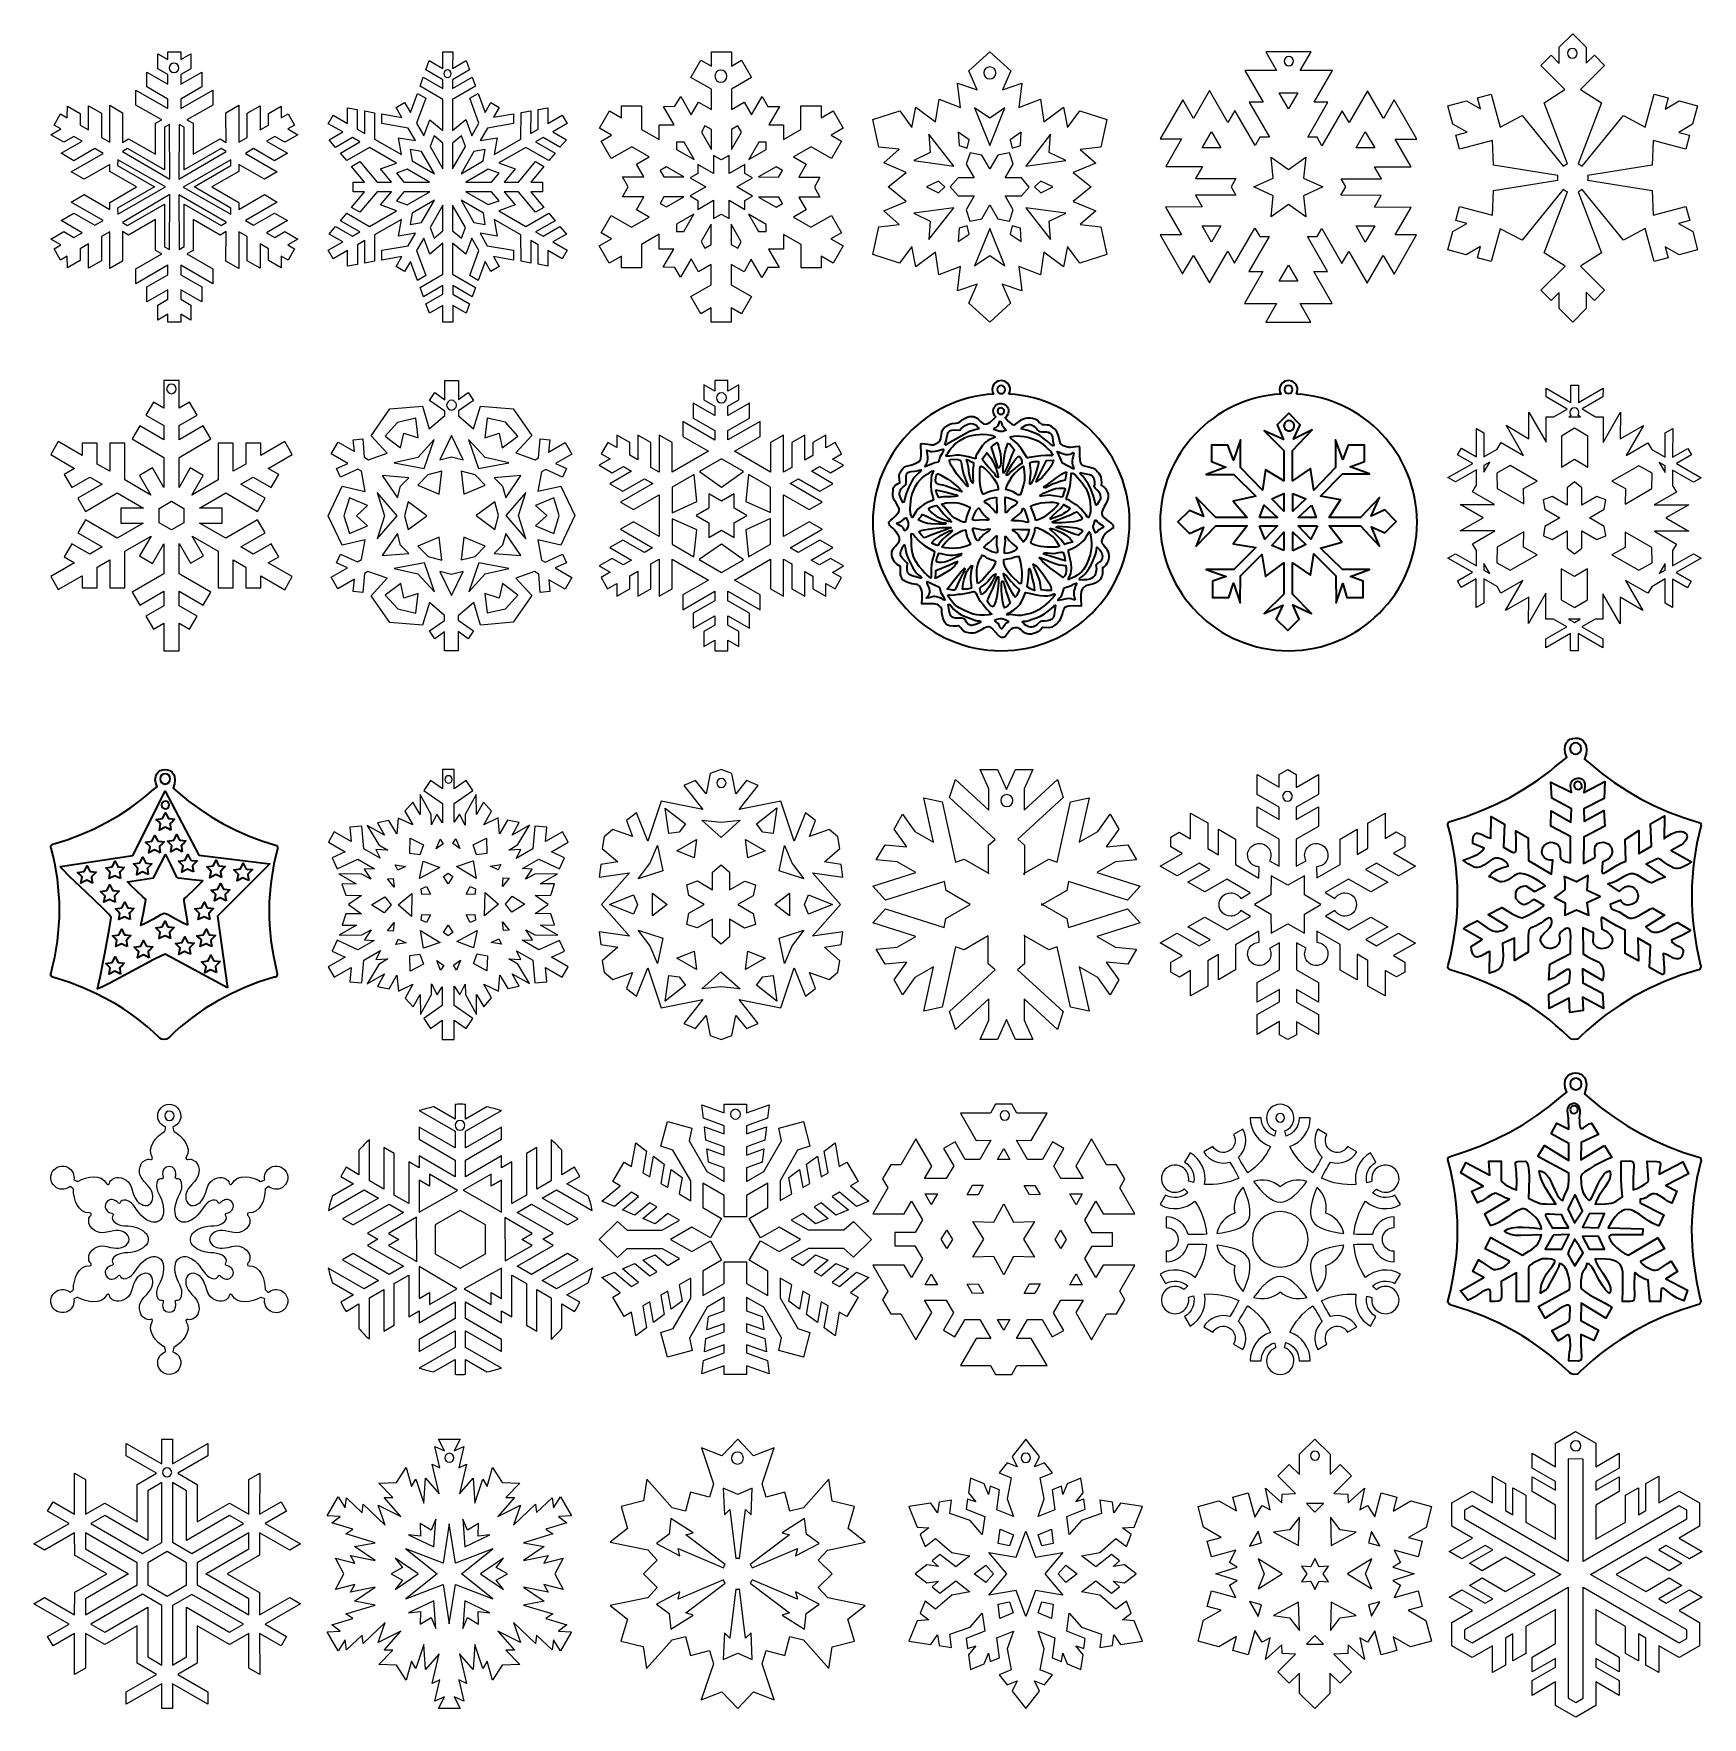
# Model space of a CAD drawing. Header units: millimetres. Extents: x -103 to 102, y -103 to 103.
import ezdxf

# ---------------------------------------------------------------- set-up
doc = ezdxf.new("R2010")
doc.units = ezdxf.units.MM
doc.header["$MEASUREMENT"] = 0
doc.layers.add('layer 1', color=7, linetype='Continuous')

msp = doc.modelspace()

# ---------------------------------------------------------------- linework, layer by layer
at = {"layer": 'layer 1', "color": 30, "lineweight": 9}
for points, knots in [([(89.7281, 98.8561), (89.7281, 98.8561), (88.4852, 100.0989), (88.4852, 100.0989), (88.4852, 100.0989), (88.4852, 100.0989), (87.5036, 99.1174), (87.5036, 99.1174), (87.5036, 99.1174), (87.5036, 99.1174), (87.5036, 101.0804), (87.5036, 101.0804), (87.5036, 101.0804), (87.5036, 101.0804), (85.837, 102.7471), (85.837, 102.7471), (85.837, 102.7471), (85.837, 102.7471), (84.2014, 101.1116), (84.2014, 101.1116), (84.2014, 101.1116), (84.2014, 101.1116), (84.2014, 99.0911), (84.2014, 99.0911), (84.2014, 99.0911), (84.2014, 99.0911), (83.1911, 100.1013), (83.1911, 100.1013), (83.1911, 100.1013), (83.1911, 100.1013), (81.9483, 98.8583), (81.9483, 98.8583), (81.9483, 98.8583), (81.9483, 98.8583), (84.8934, 95.901), (84.8934, 95.901), (84.8934, 95.901), (84.8934, 95.901), (82.3263, 94.2881), (82.3263, 94.2881), (82.3263, 94.2881), (82.3263, 94.2881), (85.1857, 86.8151), (85.1857, 86.8151), (85.1857, 86.8151), (85.0029, 86.7451), (84.8343, 86.6469), (84.6849, 86.5255), (84.6849, 86.5255), (84.6849, 86.5255), (79.6423, 92.7385), (79.6423, 92.7385), (79.6423, 92.7385), (79.6423, 92.7385), (76.9567, 91.3191), (76.9567, 91.3191), (76.9567, 91.3191), (76.9567, 91.3191), (75.8719, 95.3437), (75.8719, 95.3437), (75.8719, 95.3437), (75.8719, 95.3437), (74.1741, 94.8888), (74.1741, 94.8888), (74.1741, 94.8888), (74.1741, 94.8888), (74.5333, 93.5479), (74.5333, 93.5479), (74.5333, 93.5479), (74.5333, 93.5479), (72.8335, 94.5296), (72.8335, 94.5296), (72.8335, 94.5296), (72.8335, 94.5296), (70.5566, 93.9195), (70.5566, 93.9195), (70.5566, 93.9195), (70.5566, 93.9195), (71.1552, 91.685), (71.1552, 91.685), (71.1552, 91.685), (71.1552, 91.685), (72.9049, 90.6749), (72.9049, 90.6749), (72.9049, 90.6749), (72.9049, 90.6749), (71.525, 90.3051), (71.525, 90.3051), (71.525, 90.3051), (71.525, 90.3051), (71.9799, 88.6074), (71.9799, 88.6074), (71.9799, 88.6074), (71.9799, 88.6074), (76.0137, 89.6792), (76.0137, 89.6792), (76.0137, 89.6792), (76.0137, 89.6792), (76.1269, 86.6496), (76.1269, 86.6496), (76.1269, 86.6496), (76.1269, 86.6496), (84.0287, 85.3891), (84.0287, 85.3891), (84.0287, 85.3891), (84.0138, 85.295), (84.006, 85.1985), (84.006, 85.1), (84.006, 85.1), (84.006, 85.0017), (84.0137, 84.9049), (84.0285, 84.8107), (84.0285, 84.8107), (84.0285, 84.8107), (76.1269, 83.5505), (76.1269, 83.5505), (76.1269, 83.5505), (76.1269, 83.5505), (76.0134, 80.5148), (76.0134, 80.5148), (76.0134, 80.5148), (76.0134, 80.5148), (71.9856, 81.5877), (71.9856, 81.5877), (71.9856, 81.5877), (71.9856, 81.5877), (71.5308, 79.8898), (71.5308, 79.8898), (71.5308, 79.8898), (71.5308, 79.8898), (72.8714, 79.5306), (72.8714, 79.5306), (72.8714, 79.5306), (72.8714, 79.5306), (71.1715, 78.5491), (71.1715, 78.5491), (71.1715, 78.5491), (71.1715, 78.5491), (70.5613, 76.2723), (70.5613, 76.2723), (70.5613, 76.2723), (70.5613, 76.2723), (72.7957, 75.6736), (72.7957, 75.6736), (72.7957, 75.6736), (72.7957, 75.6736), (74.5454, 76.6838), (74.5454, 76.6838), (74.5454, 76.6838), (74.5454, 76.6838), (74.1756, 75.3037), (74.1756, 75.3037), (74.1756, 75.3037), (74.1756, 75.3037), (75.8735, 74.849), (75.8735, 74.849), (75.8735, 74.849), (75.8735, 74.849), (76.9621, 78.8782), (76.9621, 78.8782), (76.9621, 78.8782), (76.9621, 78.8782), (79.6425, 77.4616), (79.6425, 77.4616), (79.6425, 77.4616), (79.6425, 77.4616), (84.6849, 83.6747), (84.6849, 83.6747), (84.6849, 83.6747), (84.8342, 83.5535), (85.0029, 83.4551), (85.1857, 83.3851), (85.1857, 83.3851), (85.1857, 83.3851), (82.3263, 75.9119), (82.3263, 75.9119), (82.3263, 75.9119), (82.3263, 75.9119), (84.8986, 74.2957), (84.8986, 74.2957), (84.8986, 74.2957), (84.8986, 74.2957), (81.9555, 71.344), (81.9555, 71.344), (81.9555, 71.344), (81.9555, 71.344), (83.1985, 70.1011), (83.1985, 70.1011), (83.1985, 70.1011), (83.1985, 70.1011), (84.18, 71.0826), (84.18, 71.0826), (84.18, 71.0826), (84.18, 71.0826), (84.18, 69.1195), (84.18, 69.1195), (84.18, 69.1195), (84.18, 69.1195), (85.8467, 67.4529), (85.8467, 67.4529), (85.8467, 67.4529), (85.8467, 67.4529), (87.4823, 69.0886), (87.4823, 69.0886), (87.4823, 69.0886), (87.4823, 69.0886), (87.4823, 71.1089), (87.4823, 71.1089), (87.4823, 71.1089), (87.4823, 71.1089), (88.4924, 70.0989), (88.4924, 70.0989), (88.4924, 70.0989), (88.4924, 70.0989), (89.7355, 71.3418), (89.7355, 71.3418), (89.7355, 71.3418), (89.7355, 71.3418), (86.7903, 74.2989), (86.7903, 74.2989), (86.7903, 74.2989), (86.7903, 74.2989), (89.3574, 75.9119), (89.3574, 75.9119), (89.3574, 75.9119), (89.3574, 75.9119), (86.498, 83.385), (86.498, 83.385), (86.498, 83.385), (86.6808, 83.4551), (86.8494, 83.5534), (86.9987, 83.6747), (86.9987, 83.6747), (86.9987, 83.6747), (92.0412, 77.4616), (92.0412, 77.4616), (92.0412, 77.4616), (92.0412, 77.4616), (94.7271, 78.8811), (94.7271, 78.8811), (94.7271, 78.8811), (94.7271, 78.8811), (95.8118, 74.8563), (95.8118, 74.8563), (95.8118, 74.8563), (95.8118, 74.8563), (97.5097, 75.3114), (97.5097, 75.3114), (97.5097, 75.3114), (97.5097, 75.3114), (97.1503, 76.652), (97.1503, 76.652), (97.1503, 76.652), (97.1503, 76.652), (98.8504, 75.6706), (98.8504, 75.6706), (98.8504, 75.6706), (98.8504, 75.6706), (101.1272, 76.2807), (101.1272, 76.2807), (101.1272, 76.2807), (101.1272, 76.2807), (100.5286, 78.5151), (100.5286, 78.5151), (100.5286, 78.5151), (100.5286, 78.5151), (98.7787, 79.5253), (98.7787, 79.5253), (98.7787, 79.5253), (98.7787, 79.5253), (100.1587, 79.895), (100.1587, 79.895), (100.1587, 79.895), (100.1587, 79.895), (99.7038, 81.5929), (99.7038, 81.5929), (99.7038, 81.5929), (99.7038, 81.5929), (95.67, 80.5209), (95.67, 80.5209), (95.67, 80.5209), (95.67, 80.5209), (95.5568, 83.5506), (95.5568, 83.5506), (95.5568, 83.5506), (95.5568, 83.5506), (87.6551, 84.8109), (87.6551, 84.8109), (87.6551, 84.8109), (87.6699, 84.9052), (87.6777, 85.0017), (87.6777, 85.1), (87.6777, 85.1), (87.6777, 85.1985), (87.6699, 85.295), (87.6551, 85.3891), (87.6551, 85.3891), (87.6551, 85.3891), (95.5568, 86.6497), (95.5568, 86.6497), (95.5568, 86.6497), (95.5568, 86.6497), (95.6703, 89.6854), (95.6703, 89.6854), (95.6703, 89.6854), (95.6703, 89.6854), (99.6982, 88.6125), (99.6982, 88.6125), (99.6982, 88.6125), (99.6982, 88.6125), (100.1529, 90.3103), (100.1529, 90.3103), (100.1529, 90.3103), (100.1529, 90.3103), (98.8123, 90.6695), (98.8123, 90.6695), (98.8123, 90.6695), (98.8123, 90.6695), (100.5124, 91.6512), (100.5124, 91.6512), (100.5124, 91.6512), (100.5124, 91.6512), (101.1223, 93.9279), (101.1223, 93.9279), (101.1223, 93.9279), (101.1223, 93.9279), (98.8879, 94.5265), (98.8879, 94.5265), (98.8879, 94.5265), (98.8879, 94.5265), (97.1382, 93.5164), (97.1382, 93.5164), (97.1382, 93.5164), (97.1382, 93.5164), (97.5081, 94.8963), (97.5081, 94.8963), (97.5081, 94.8963), (97.5081, 94.8963), (95.81, 95.3512), (95.81, 95.3512), (95.81, 95.3512), (95.81, 95.3512), (94.7217, 91.3221), (94.7217, 91.3221), (94.7217, 91.3221), (94.7217, 91.3221), (92.0411, 92.7387), (92.0411, 92.7387), (92.0411, 92.7387), (92.0411, 92.7387), (86.9986, 86.5255), (86.9986, 86.5255), (86.9986, 86.5255), (86.8494, 86.6469), (86.6808, 86.7451), (86.498, 86.815), (86.498, 86.815), (86.498, 86.815), (89.3573, 94.2881), (89.3573, 94.2881), (89.3573, 94.2881), (89.3573, 94.2881), (86.785, 95.9043), (86.785, 95.9043), (86.785, 95.9043), (86.785, 95.9043), (89.7281, 98.8561), (89.7281, 98.8561)], [0, 0, 0, 0, 0.01075269, 0.01075269, 0.01075269, 0.01075269, 0.02150538, 0.02150538, 0.02150538, 0.02150538, 0.03225806, 0.03225806, 0.03225806, 0.03225806, 0.04301075, 0.04301075, 0.04301075, 0.04301075, 0.05376344, 0.05376344, 0.05376344, 0.05376344, 0.06451613, 0.06451613, 0.06451613, 0.06451613, 0.07526882, 0.07526882, 0.07526882, 0.07526882, 0.08602151, 0.08602151, 0.08602151, 0.08602151, 0.09677419, 0.09677419, 0.09677419, 0.09677419, 0.10752688, 0.10752688, 0.10752688, 0.10752688, 0.11827957, 0.11827957, 0.11827957, 0.11827957, 0.12903226, 0.12903226, 0.12903226, 0.12903226, 0.13978495, 0.13978495, 0.13978495, 0.13978495, 0.15053763, 0.15053763, 0.15053763, 0.15053763, 0.16129032, 0.16129032, 0.16129032, 0.16129032, 0.17204301, 0.17204301, 0.17204301, 0.17204301, 0.1827957, 0.1827957, 0.1827957, 0.1827957, 0.19354839, 0.19354839, 0.19354839, 0.19354839, 0.20430108, 0.20430108, 0.20430108, 0.20430108, 0.21505376, 0.21505376, 0.21505376, 0.21505376, 0.22580645, 0.22580645, 0.22580645, 0.22580645, 0.23655914, 0.23655914, 0.23655914, 0.23655914, 0.24731183, 0.24731183, 0.24731183, 0.24731183, 0.25806452, 0.25806452, 0.25806452, 0.25806452, 0.2688172, 0.2688172, 0.2688172, 0.2688172, 0.27956989, 0.27956989, 0.27956989, 0.27956989, 0.29032258, 0.29032258, 0.29032258, 0.29032258, 0.30107527, 0.30107527, 0.30107527, 0.30107527, 0.31182796, 0.31182796, 0.31182796, 0.31182796, 0.32258065, 0.32258065, 0.32258065, 0.32258065, 0.33333333, 0.33333333, 0.33333333, 0.33333333, 0.34408602, 0.34408602, 0.34408602, 0.34408602, 0.35483871, 0.35483871, 0.35483871, 0.35483871, 0.3655914, 0.3655914, 0.3655914, 0.3655914, 0.37634409, 0.37634409, 0.37634409, 0.37634409, 0.38709677, 0.38709677, 0.38709677, 0.38709677, 0.39784946, 0.39784946, 0.39784946, 0.39784946, 0.40860215, 0.40860215, 0.40860215, 0.40860215, 0.41935484, 0.41935484, 0.41935484, 0.41935484, 0.43010753, 0.43010753, 0.43010753, 0.43010753, 0.44086022, 0.44086022, 0.44086022, 0.44086022, 0.4516129, 0.4516129, 0.4516129, 0.4516129, 0.46236559, 0.46236559, 0.46236559, 0.46236559, 0.47311828, 0.47311828, 0.47311828, 0.47311828, 0.48387097, 0.48387097, 0.48387097, 0.48387097, 0.49462366, 0.49462366, 0.49462366, 0.49462366, 0.50537634, 0.50537634, 0.50537634, 0.50537634, 0.51612903, 0.51612903, 0.51612903, 0.51612903, 0.52688172, 0.52688172, 0.52688172, 0.52688172, 0.53763441, 0.53763441, 0.53763441, 0.53763441, 0.5483871, 0.5483871, 0.5483871, 0.5483871, 0.55913978, 0.55913978, 0.55913978, 0.55913978, 0.56989247, 0.56989247, 0.56989247, 0.56989247, 0.58064516, 0.58064516, 0.58064516, 0.58064516, 0.59139785, 0.59139785, 0.59139785, 0.59139785, 0.60215054, 0.60215054, 0.60215054, 0.60215054, 0.61290323, 0.61290323, 0.61290323, 0.61290323, 0.62365591, 0.62365591, 0.62365591, 0.62365591, 0.6344086, 0.6344086, 0.6344086, 0.6344086, 0.64516129, 0.64516129, 0.64516129, 0.64516129, 0.65591398, 0.65591398, 0.65591398, 0.65591398, 0.66666667, 0.66666667, 0.66666667, 0.66666667, 0.67741935, 0.67741935, 0.67741935, 0.67741935, 0.68817204, 0.68817204, 0.68817204, 0.68817204, 0.69892473, 0.69892473, 0.69892473, 0.69892473, 0.70967742, 0.70967742, 0.70967742, 0.70967742, 0.72043011, 0.72043011, 0.72043011, 0.72043011, 0.7311828, 0.7311828, 0.7311828, 0.7311828, 0.74193548, 0.74193548, 0.74193548, 0.74193548, 0.75268817, 0.75268817, 0.75268817, 0.75268817, 0.76344086, 0.76344086, 0.76344086, 0.76344086, 0.77419355, 0.77419355, 0.77419355, 0.77419355, 0.78494624, 0.78494624, 0.78494624, 0.78494624, 0.79569892, 0.79569892, 0.79569892, 0.79569892, 0.80645161, 0.80645161, 0.80645161, 0.80645161, 0.8172043, 0.8172043, 0.8172043, 0.8172043, 0.82795699, 0.82795699, 0.82795699, 0.82795699, 0.83870968, 0.83870968, 0.83870968, 0.83870968, 0.84946237, 0.84946237, 0.84946237, 0.84946237, 0.86021505, 0.86021505, 0.86021505, 0.86021505, 0.87096774, 0.87096774, 0.87096774, 0.87096774, 0.88172043, 0.88172043, 0.88172043, 0.88172043, 0.89247312, 0.89247312, 0.89247312, 0.89247312, 0.90322581, 0.90322581, 0.90322581, 0.90322581, 0.91397849, 0.91397849, 0.91397849, 0.91397849, 0.92473118, 0.92473118, 0.92473118, 0.92473118, 0.93548387, 0.93548387, 0.93548387, 0.93548387, 0.94623656, 0.94623656, 0.94623656, 0.94623656, 0.95698925, 0.95698925, 0.95698925, 0.95698925, 0.96774194, 0.96774194, 0.96774194, 0.96774194, 0.97849462, 0.97849462, 0.97849462, 0.97849462, 1, 1, 1, 1]), ([(85.7842, 100.9399), (86.1148, 100.9399), (86.3827, 100.6718), (86.3827, 100.3413), (86.3827, 100.3413), (86.3827, 100.0107), (86.1148, 99.7427), (85.7842, 99.7427), (85.7842, 99.7427), (85.4536, 99.7427), (85.1856, 100.0107), (85.1856, 100.3413), (85.1856, 100.3413), (85.1856, 100.6718), (85.4536, 100.9399), (85.7842, 100.9399)], [0, 0, 0, 0, 0.2, 0.2, 0.2, 0.2, 0.4, 0.4, 0.4, 0.4, 0.6, 0.6, 0.6, 0.6, 1, 1, 1, 1]), ([(64.0028, -46.287), (64.0028, -46.287), (64.0028, -47.5835), (64.0028, -47.5835), (64.0028, -47.5835), (62.6892, -47.5835), (61.5922, -46.6636), (61.3164, -45.4333), (61.3164, -45.4333), (60.8877, -45.4184), (60.0407, -45.4019), (59.0651, -45.4525), (59.0651, -45.4525), (59.1746, -46.9476), (59.6834, -48.3313), (60.4847, -49.499), (60.4847, -49.499), (61.6353, -48.4875), (63.346, -48.2682), (64.7464, -49.0767), (64.7464, -49.0767), (64.7464, -49.0767), (64.0711, -50.2464), (64.0711, -50.2464), (64.0711, -50.2464), (63.1699, -49.7261), (62.0652, -49.8784), (61.3378, -50.5473), (61.3378, -50.5473), (61.4881, -50.704), (61.6446, -50.8547), (61.8068, -50.9992), (61.8068, -50.9992), (62.3314, -50.5396), (63.1095, -50.4396), (63.7469, -50.8077), (63.7469, -50.8077), (64.5479, -51.27), (64.8223, -52.2943), (64.3599, -53.0952), (64.3599, -53.0952), (63.8975, -53.8962), (62.8733, -54.1706), (62.0724, -53.7083), (62.0724, -53.7083), (61.442, -53.3443), (61.1397, -52.6325), (61.2642, -51.9553), (61.2642, -51.9553), (61.0581, -51.8863), (60.8492, -51.8266), (60.6383, -51.7741), (60.6383, -51.7741), (60.4342, -52.7323), (60.8541, -53.7534), (61.7482, -54.2696), (61.7482, -54.2696), (61.7482, -54.2696), (61.073, -55.4391), (61.073, -55.4391), (61.073, -55.4391), (59.6777, -54.6336), (59.0119, -53.0508), (59.3047, -51.5534), (59.3047, -51.5534), (57.8951, -51.4395), (56.4438, -51.6866), (55.0946, -52.3332), (55.0946, -52.3332), (55.5385, -53.2029), (55.9757, -53.9273), (56.2026, -54.2906), (56.2026, -54.2906), (57.406, -53.9144), (58.7512, -54.4043), (59.408, -55.5417), (59.408, -55.5417), (59.408, -55.5417), (58.2852, -56.19), (58.2852, -56.19), (58.2852, -56.19), (57.8825, -55.4923), (56.9904, -55.2535), (56.2929, -55.6561), (56.2929, -55.6561), (55.5951, -56.0589), (55.3562, -56.951), (55.759, -57.6484), (55.759, -57.6484), (55.759, -57.6484), (54.6362, -58.2968), (54.6362, -58.2968), (54.6362, -58.2968), (53.9794, -57.1593), (54.2278, -55.7493), (55.1552, -54.8953), (55.1552, -54.8953), (54.954, -54.5168), (54.5449, -53.7752), (54.013, -52.9554), (54.013, -52.9554), (52.7734, -53.7977), (51.831, -54.9309), (51.2204, -56.2085), (51.2204, -56.2085), (52.6706, -56.6998), (53.7149, -58.0712), (53.7149, -59.6874), (53.7149, -59.6874), (53.7149, -59.6874), (52.3644, -59.6874), (52.3644, -59.6874), (52.3644, -59.6874), (52.3644, -58.6472), (51.6806, -57.7671), (50.7382, -57.4711), (50.7382, -57.4711), (50.6776, -57.6798), (50.6251, -57.8904), (50.5812, -58.1033), (50.5812, -58.1033), (51.2409, -58.3281), (51.7162, -58.9515), (51.7162, -59.6874), (51.7162, -59.6874), (51.7162, -60.6122), (50.9665, -61.362), (50.0416, -61.362), (50.0416, -61.362), (49.1167, -61.362), (48.3671, -60.6122), (48.3671, -59.6875), (48.3671, -59.6875), (48.3671, -58.9596), (48.8323, -58.3419), (49.4809, -58.1109), (49.4809, -58.1109), (49.4376, -57.898), (49.3849, -57.6873), (49.3249, -57.4784), (49.3249, -57.4784), (48.393, -57.7807), (47.7188, -58.6549), (47.7188, -59.6875), (47.7188, -59.6875), (47.7188, -59.6875), (46.3684, -59.6875), (46.3684, -59.6875), (46.3684, -59.6875), (46.3684, -58.0763), (47.406, -56.7083), (48.8493, -56.2131), (48.8493, -56.2131), (48.2432, -54.9354), (47.3036, -53.8022), (46.0689, -52.9571), (46.0689, -52.9571), (45.5377, -53.7763), (45.129, -54.5171), (44.9279, -54.8954), (44.9279, -54.8954), (45.8553, -55.7495), (46.1037, -57.1593), (45.4468, -58.2967), (45.4468, -58.2967), (45.4468, -58.2967), (44.3241, -57.6484), (44.3241, -57.6484), (44.3241, -57.6484), (44.7268, -56.951), (44.4879, -56.0589), (43.7902, -55.6561), (43.7902, -55.6561), (43.0926, -55.2534), (42.2006, -55.4923), (41.7979, -56.19), (41.7979, -56.19), (41.7979, -56.19), (40.6752, -55.5417), (40.6752, -55.5417), (40.6752, -55.5417), (41.3319, -54.4042), (42.6771, -53.9143), (43.8805, -54.2904), (43.8805, -54.2904), (44.1076, -53.9269), (44.5454, -53.2019), (44.9895, -52.3313), (44.9895, -52.3313), (43.6399, -51.6786), (42.1871, -51.4272), (40.7754, -51.5372), (40.7754, -51.5372), (41.076, -53.0395), (40.4106, -54.6308), (39.0102, -55.4391), (39.0102, -55.4391), (39.0102, -55.4391), (38.3349, -54.2696), (38.3349, -54.2696), (38.3349, -54.2696), (39.2361, -53.7492), (39.6565, -52.7165), (39.441, -51.7521), (39.441, -51.7521), (39.23, -51.8039), (39.0213, -51.864), (38.8149, -51.9322), (38.8149, -51.9322), (38.9508, -52.6163), (38.6483, -53.3402), (38.0108, -53.7083), (38.0108, -53.7083), (37.2099, -54.1706), (36.1858, -53.8962), (35.7233, -53.0953), (35.7233, -53.0953), (35.2609, -52.2943), (35.5353, -51.2702), (36.3363, -50.8078), (36.3363, -50.8078), (36.9665, -50.4439), (37.7341, -50.5379), (38.2583, -50.9843), (38.2583, -50.9843), (38.4212, -50.8402), (38.5773, -50.6892), (38.7281, -50.5329), (38.7281, -50.5329), (38.0004, -49.877), (36.9064, -49.73), (36.0121, -50.2465), (36.0121, -50.2465), (36.0121, -50.2465), (35.3369, -49.0768), (35.3369, -49.0768), (35.3369, -49.0768), (36.7322, -48.2712), (38.4357, -48.486), (39.5862, -49.4882), (39.5862, -49.4882), (40.3896, -48.3245), (40.9013, -46.944), (41.0158, -45.4525), (41.0158, -45.4525), (40.041, -45.402), (39.1952, -45.4185), (38.7668, -45.4334), (38.7668, -45.4334), (38.4908, -46.6636), (37.394, -47.5835), (36.0806, -47.5835), (36.0806, -47.5835), (36.0806, -47.5835), (36.0806, -46.287), (36.0806, -46.287), (36.0806, -46.287), (36.886, -46.287), (37.5391, -45.634), (37.5391, -44.8286), (37.5391, -44.8286), (37.5391, -44.023), (36.886, -43.37), (36.0806, -43.37), (36.0806, -43.37), (36.0806, -43.37), (36.0806, -42.0736), (36.0806, -42.0736), (36.0806, -42.0736), (37.3941, -42.0736), (38.491, -42.9937), (38.7669, -44.2239), (38.7669, -44.2239), (39.1955, -44.2388), (40.0423, -44.2553), (41.0179, -44.2047), (41.0179, -44.2047), (40.9086, -42.7097), (40.3998, -41.3258), (39.5985, -40.1581), (39.5985, -40.1581), (38.448, -41.1697), (36.7372, -41.3889), (35.3369, -40.5804), (35.3369, -40.5804), (35.3369, -40.5804), (36.0121, -39.4109), (36.0121, -39.4109), (36.0121, -39.4109), (36.9132, -39.9312), (38.018, -39.7788), (38.7455, -39.1099), (38.7455, -39.1099), (38.5951, -38.9532), (38.4386, -38.8025), (38.2764, -38.658), (38.2764, -38.658), (37.7518, -39.1176), (36.9737, -39.2175), (36.3363, -38.8495), (36.3363, -38.8495), (35.5353, -38.3871), (35.2609, -37.363), (35.7233, -36.562), (35.7233, -36.562), (36.1857, -35.761), (37.2099, -35.4866), (38.0108, -35.949), (38.0108, -35.949), (38.6412, -36.3129), (38.9435, -37.0247), (38.8189, -37.7019), (38.8189, -37.7019), (39.0252, -37.7709), (39.234, -37.8306), (39.4448, -37.8831), (39.4448, -37.8831), (39.649, -36.925), (39.2292, -35.9039), (38.3349, -35.3877), (38.3349, -35.3877), (38.3349, -35.3877), (39.0102, -34.218), (39.0102, -34.218), (39.0102, -34.218), (40.4055, -35.0236), (41.0713, -36.6064), (40.7785, -38.1038), (40.7785, -38.1038), (42.1882, -38.2176), (43.6394, -37.9707), (44.9885, -37.3239), (44.9885, -37.3239), (44.5447, -36.4542), (44.1073, -35.7299), (43.8804, -35.3667), (43.8804, -35.3667), (42.677, -35.7427), (41.3319, -35.2528), (40.675, -34.1154), (40.675, -34.1154), (40.675, -34.1154), (41.7978, -33.4671), (41.7978, -33.4671), (41.7978, -33.4671), (42.2005, -34.1648), (43.0926, -34.4038), (43.7902, -34.001), (43.7902, -34.001), (44.4879, -33.5982), (44.7268, -32.7061), (44.324, -32.0087), (44.324, -32.0087), (44.324, -32.0087), (45.4468, -31.3603), (45.4468, -31.3603), (45.4468, -31.3603), (46.1036, -32.4978), (45.8553, -33.9078), (44.9279, -34.7618), (44.9279, -34.7618), (45.129, -35.1403), (45.5381, -35.8818), (46.0701, -36.7018), (46.0701, -36.7018), (47.3095, -35.8595), (48.2521, -34.7263), (48.8625, -33.4487), (48.8625, -33.4487), (47.4124, -32.9574), (46.3683, -31.586), (46.3683, -29.9698), (46.3683, -29.9698), (46.3683, -29.9698), (47.7187, -29.9698), (47.7187, -29.9698), (47.7187, -29.9698), (47.7187, -31.01), (48.4026, -31.8901), (49.3448, -32.1861), (49.3448, -32.1861), (49.4054, -31.9774), (49.4579, -31.7667), (49.5018, -31.5539), (49.5018, -31.5539), (48.8421, -31.3292), (48.3669, -30.7056), (48.3669, -29.9698), (48.3669, -29.9698), (48.3669, -29.0451), (49.1167, -28.2953), (50.0415, -28.2953), (50.0415, -28.2953), (50.9664, -28.2953), (51.7161, -29.0451), (51.7161, -29.9698), (51.7161, -29.9698), (51.7161, -30.6978), (51.2508, -31.3154), (50.6021, -31.5462), (50.6021, -31.5462), (50.6455, -31.7593), (50.6982, -31.9701), (50.7581, -32.1789), (50.7581, -32.1789), (51.69, -31.8765), (52.3643, -31.0025), (52.3643, -29.9698), (52.3643, -29.9698), (52.3643, -29.9698), (53.7148, -29.9698), (53.7148, -29.9698), (53.7148, -29.9698), (53.7148, -31.5811), (52.6771, -32.9489), (51.2339, -33.4442), (51.2339, -33.4442), (51.8401, -34.7218), (52.7796, -35.8552), (54.0142, -36.7001), (54.0142, -36.7001), (54.5455, -35.8808), (54.9542, -35.1401), (55.1552, -34.7618), (55.1552, -34.7618), (54.2278, -33.9078), (53.9794, -32.4979), (54.6362, -31.3603), (54.6362, -31.3603), (54.6362, -31.3603), (55.759, -32.0087), (55.759, -32.0087), (55.759, -32.0087), (55.3562, -32.7061), (55.5952, -33.5982), (56.2929, -34.001), (56.2929, -34.001), (56.9904, -34.4038), (57.8825, -34.1648), (58.2852, -33.4671), (58.2852, -33.4671), (58.2852, -33.4671), (59.408, -34.1154), (59.408, -34.1154), (59.408, -34.1154), (58.7512, -35.2528), (57.406, -35.7427), (56.2026, -35.3667), (56.2026, -35.3667), (55.9754, -35.7302), (55.5379, -36.4552), (55.0937, -37.3258), (55.0937, -37.3258), (56.4432, -37.9785), (57.896, -38.2298), (59.3077, -38.1196), (59.3077, -38.1196), (59.0072, -36.6176), (59.6726, -35.0263), (61.073, -34.218), (61.073, -34.218), (61.073, -34.218), (61.7482, -35.3875), (61.7482, -35.3875), (61.7482, -35.3875), (60.847, -35.9079), (60.4266, -36.9406), (60.6421, -37.905), (60.6421, -37.905), (60.8531, -37.8533), (61.0618, -37.7931), (61.2681, -37.7249), (61.2681, -37.7249), (61.1324, -37.0408), (61.4348, -36.3169), (62.0722, -35.9488), (62.0722, -35.9488), (62.8733, -35.4865), (63.8975, -35.7609), (64.3598, -36.5618), (64.3598, -36.5618), (64.8223, -37.3628), (64.5479, -38.387), (63.7469, -38.8494), (63.7469, -38.8494), (63.1166, -39.2133), (62.3491, -39.1192), (61.8248, -38.6729), (61.8248, -38.6729), (61.662, -38.8169), (61.5059, -38.9678), (61.355, -39.1242), (61.355, -39.1242), (62.0827, -39.7801), (63.1768, -39.9271), (64.0711, -39.4106), (64.0711, -39.4106), (64.0711, -39.4106), (64.7462, -40.5803), (64.7462, -40.5803), (64.7462, -40.5803), (63.351, -41.3859), (61.6475, -41.1711), (60.4969, -40.169), (60.4969, -40.169), (59.6935, -41.3327), (59.1818, -42.7131), (59.0673, -44.2047), (59.0673, -44.2047), (60.0421, -44.2552), (60.8879, -44.2388), (61.3164, -44.2239), (61.3164, -44.2239), (61.5922, -42.9937), (62.6892, -42.0736), (64.0026, -42.0736), (64.0026, -42.0736), (64.0026, -42.0736), (64.0028, -43.37), (64.0028, -43.37), (64.0028, -43.37), (63.1971, -43.37), (62.5441, -44.0231), (62.5441, -44.8286), (62.5441, -44.8286), (62.5441, -45.6341), (63.1971, -46.287), (64.0028, -46.287)], [0, 0, 0, 0, 0.0075188, 0.0075188, 0.0075188, 0.0075188, 0.01503759, 0.01503759, 0.01503759, 0.01503759, 0.02255639, 0.02255639, 0.02255639, 0.02255639, 0.03007519, 0.03007519, 0.03007519, 0.03007519, 0.03759398, 0.03759398, 0.03759398, 0.03759398, 0.04511278, 0.04511278, 0.04511278, 0.04511278, 0.05263158, 0.05263158, 0.05263158, 0.05263158, 0.06015038, 0.06015038, 0.06015038, 0.06015038, 0.06766917, 0.06766917, 0.06766917, 0.06766917, 0.07518797, 0.07518797, 0.07518797, 0.07518797, 0.08270677, 0.08270677, 0.08270677, 0.08270677, 0.09022556, 0.09022556, 0.09022556, 0.09022556, 0.09774436, 0.09774436, 0.09774436, 0.09774436, 0.10526316, 0.10526316, 0.10526316, 0.10526316, 0.11278195, 0.11278195, 0.11278195, 0.11278195, 0.12030075, 0.12030075, 0.12030075, 0.12030075, 0.12781955, 0.12781955, 0.12781955, 0.12781955, 0.13533835, 0.13533835, 0.13533835, 0.13533835, 0.14285714, 0.14285714, 0.14285714, 0.14285714, 0.15037594, 0.15037594, 0.15037594, 0.15037594, 0.15789474, 0.15789474, 0.15789474, 0.15789474, 0.16541353, 0.16541353, 0.16541353, 0.16541353, 0.17293233, 0.17293233, 0.17293233, 0.17293233, 0.18045113, 0.18045113, 0.18045113, 0.18045113, 0.18796992, 0.18796992, 0.18796992, 0.18796992, 0.19548872, 0.19548872, 0.19548872, 0.19548872, 0.20300752, 0.20300752, 0.20300752, 0.20300752, 0.21052632, 0.21052632, 0.21052632, 0.21052632, 0.21804511, 0.21804511, 0.21804511, 0.21804511, 0.22556391, 0.22556391, 0.22556391, 0.22556391, 0.23308271, 0.23308271, 0.23308271, 0.23308271, 0.2406015, 0.2406015, 0.2406015, 0.2406015, 0.2481203, 0.2481203, 0.2481203, 0.2481203, 0.2556391, 0.2556391, 0.2556391, 0.2556391, 0.26315789, 0.26315789, 0.26315789, 0.26315789, 0.27067669, 0.27067669, 0.27067669, 0.27067669, 0.27819549, 0.27819549, 0.27819549, 0.27819549, 0.28571429, 0.28571429, 0.28571429, 0.28571429, 0.29323308, 0.29323308, 0.29323308, 0.29323308, 0.30075188, 0.30075188, 0.30075188, 0.30075188, 0.30827068, 0.30827068, 0.30827068, 0.30827068, 0.31578947, 0.31578947, 0.31578947, 0.31578947, 0.32330827, 0.32330827, 0.32330827, 0.32330827, 0.33082707, 0.33082707, 0.33082707, 0.33082707, 0.33834586, 0.33834586, 0.33834586, 0.33834586, 0.34586466, 0.34586466, 0.34586466, 0.34586466, 0.35338346, 0.35338346, 0.35338346, 0.35338346, 0.36090226, 0.36090226, 0.36090226, 0.36090226, 0.36842105, 0.36842105, 0.36842105, 0.36842105, 0.37593985, 0.37593985, 0.37593985, 0.37593985, 0.38345865, 0.38345865, 0.38345865, 0.38345865, 0.39097744, 0.39097744, 0.39097744, 0.39097744, 0.39849624, 0.39849624, 0.39849624, 0.39849624, 0.40601504, 0.40601504, 0.40601504, 0.40601504, 0.41353383, 0.41353383, 0.41353383, 0.41353383, 0.42105263, 0.42105263, 0.42105263, 0.42105263, 0.42857143, 0.42857143, 0.42857143, 0.42857143, 0.43609023, 0.43609023, 0.43609023, 0.43609023, 0.44360902, 0.44360902, 0.44360902, 0.44360902, 0.45112782, 0.45112782, 0.45112782, 0.45112782, 0.45864662, 0.45864662, 0.45864662, 0.45864662, 0.46616541, 0.46616541, 0.46616541, 0.46616541, 0.47368421, 0.47368421, 0.47368421, 0.47368421, 0.48120301, 0.48120301, 0.48120301, 0.48120301, 0.4887218, 0.4887218, 0.4887218, 0.4887218, 0.4962406, 0.4962406, 0.4962406, 0.4962406, 0.5037594, 0.5037594, 0.5037594, 0.5037594, 0.5112782, 0.5112782, 0.5112782, 0.5112782, 0.51879699, 0.51879699, 0.51879699, 0.51879699, 0.52631579, 0.52631579, 0.52631579, 0.52631579, 0.53383459, 0.53383459, 0.53383459, 0.53383459, 0.54135338, 0.54135338, 0.54135338, 0.54135338, 0.54887218, 0.54887218, 0.54887218, 0.54887218, 0.55639098, 0.55639098, 0.55639098, 0.55639098, 0.56390977, 0.56390977, 0.56390977, 0.56390977, 0.57142857, 0.57142857, 0.57142857, 0.57142857, 0.57894737, 0.57894737, 0.57894737, 0.57894737, 0.58646617, 0.58646617, 0.58646617, 0.58646617, 0.59398496, 0.59398496, 0.59398496, 0.59398496, 0.60150376, 0.60150376, 0.60150376, 0.60150376, 0.60902256, 0.60902256, 0.60902256, 0.60902256, 0.61654135, 0.61654135, 0.61654135, 0.61654135, 0.62406015, 0.62406015, 0.62406015, 0.62406015, 0.63157895, 0.63157895, 0.63157895, 0.63157895, 0.63909774, 0.63909774, 0.63909774, 0.63909774, 0.64661654, 0.64661654, 0.64661654, 0.64661654, 0.65413534, 0.65413534, 0.65413534, 0.65413534, 0.66165414, 0.66165414, 0.66165414, 0.66165414, 0.66917293, 0.66917293, 0.66917293, 0.66917293, 0.67669173, 0.67669173, 0.67669173, 0.67669173, 0.68421053, 0.68421053, 0.68421053, 0.68421053, 0.69172932, 0.69172932, 0.69172932, 0.69172932, 0.69924812, 0.69924812, 0.69924812, 0.69924812, 0.70676692, 0.70676692, 0.70676692, 0.70676692, 0.71428571, 0.71428571, 0.71428571, 0.71428571, 0.72180451, 0.72180451, 0.72180451, 0.72180451, 0.72932331, 0.72932331, 0.72932331, 0.72932331, 0.73684211, 0.73684211, 0.73684211, 0.73684211, 0.7443609, 0.7443609, 0.7443609, 0.7443609, 0.7518797, 0.7518797, 0.7518797, 0.7518797, 0.7593985, 0.7593985, 0.7593985, 0.7593985, 0.76691729, 0.76691729, 0.76691729, 0.76691729, 0.77443609, 0.77443609, 0.77443609, 0.77443609, 0.78195489, 0.78195489, 0.78195489, 0.78195489, 0.78947368, 0.78947368, 0.78947368, 0.78947368, 0.79699248, 0.79699248, 0.79699248, 0.79699248, 0.80451128, 0.80451128, 0.80451128, 0.80451128, 0.81203008, 0.81203008, 0.81203008, 0.81203008, 0.81954887, 0.81954887, 0.81954887, 0.81954887, 0.82706767, 0.82706767, 0.82706767, 0.82706767, 0.83458647, 0.83458647, 0.83458647, 0.83458647, 0.84210526, 0.84210526, 0.84210526, 0.84210526, 0.84962406, 0.84962406, 0.84962406, 0.84962406, 0.85714286, 0.85714286, 0.85714286, 0.85714286, 0.86466165, 0.86466165, 0.86466165, 0.86466165, 0.87218045, 0.87218045, 0.87218045, 0.87218045, 0.87969925, 0.87969925, 0.87969925, 0.87969925, 0.88721805, 0.88721805, 0.88721805, 0.88721805, 0.89473684, 0.89473684, 0.89473684, 0.89473684, 0.90225564, 0.90225564, 0.90225564, 0.90225564, 0.90977444, 0.90977444, 0.90977444, 0.90977444, 0.91729323, 0.91729323, 0.91729323, 0.91729323, 0.92481203, 0.92481203, 0.92481203, 0.92481203, 0.93233083, 0.93233083, 0.93233083, 0.93233083, 0.93984962, 0.93984962, 0.93984962, 0.93984962, 0.94736842, 0.94736842, 0.94736842, 0.94736842, 0.95488722, 0.95488722, 0.95488722, 0.95488722, 0.96240602, 0.96240602, 0.96240602, 0.96240602, 0.96992481, 0.96992481, 0.96992481, 0.96992481, 0.97744361, 0.97744361, 0.97744361, 0.97744361, 0.98496241, 0.98496241, 0.98496241, 0.98496241, 1, 1, 1, 1]), ([(50.0289, -29.4094), (50.3229, -29.4094), (50.5614, -29.6479), (50.5614, -29.942), (50.5614, -29.942), (50.5614, -30.2361), (50.3229, -30.4746), (50.0289, -30.4746), (50.0289, -30.4746), (49.7347, -30.4746), (49.4962, -30.2361), (49.4962, -29.942), (49.4962, -29.942), (49.4962, -29.6479), (49.7347, -29.4094), (50.0289, -29.4094)], [0, 0, 0, 0, 0.2, 0.2, 0.2, 0.2, 0.4, 0.4, 0.4, 0.4, 0.6, 0.6, 0.6, 0.6, 1, 1, 1, 1]), ([(45.5259, -38.4573), (46.1829, -39.967), (46.646, -41.6191), (46.1052, -42.556), (46.1052, -42.556), (45.5642, -43.4928), (43.9022, -43.9177), (42.2661, -44.1035), (42.2661, -44.1035), (42.5187, -42.9404), (43.3662, -41.9995), (44.474, -41.6142), (44.474, -41.6142), (44.2536, -40.4623), (44.6448, -39.2576), (45.5259, -38.4573)], [0, 0, 0, 0, 0.2, 0.2, 0.2, 0.2, 0.4, 0.4, 0.4, 0.4, 0.6, 0.6, 0.6, 0.6, 1, 1, 1, 1]), ([(50.0416, -38.3998), (50.9292, -37.6329), (52.1679, -37.3694), (53.3015, -37.7324), (53.3015, -37.7324), (52.3225, -39.0562), (51.1234, -40.2833), (50.0416, -40.2833), (50.0416, -40.2833), (48.9598, -40.2833), (47.7607, -39.0562), (46.7818, -37.7324), (46.7818, -37.7324), (47.9154, -37.3694), (49.154, -37.6329), (50.0416, -38.3998)], [0, 0, 0, 0, 0.2, 0.2, 0.2, 0.2, 0.4, 0.4, 0.4, 0.4, 0.6, 0.6, 0.6, 0.6, 1, 1, 1, 1]), ([(55.6092, -41.6142), (56.717, -41.9994), (57.5646, -42.9405), (57.8173, -44.1035), (57.8173, -44.1035), (56.1811, -43.9177), (54.519, -43.4928), (53.9782, -42.556), (53.9782, -42.556), (53.4372, -41.6189), (53.9003, -39.9671), (54.5573, -38.4573), (54.5573, -38.4573), (55.4385, -39.2577), (55.8296, -40.4623), (55.6092, -41.6142)], [0, 0, 0, 0, 0.2, 0.2, 0.2, 0.2, 0.4, 0.4, 0.4, 0.4, 0.6, 0.6, 0.6, 0.6, 1, 1, 1, 1]), ([(46.6385, -44.8287), (46.6385, -42.9493), (48.1621, -41.4255), (50.0416, -41.4255), (50.0416, -41.4255), (51.9213, -41.4255), (53.4448, -42.9493), (53.4448, -44.8287), (53.4448, -44.8287), (53.4448, -46.7081), (51.9213, -48.2319), (50.0416, -48.2319), (50.0416, -48.2319), (48.1621, -48.2319), (46.6385, -46.7081), (46.6385, -44.8287)], [0, 0, 0, 0, 0.2, 0.2, 0.2, 0.2, 0.4, 0.4, 0.4, 0.4, 0.6, 0.6, 0.6, 0.6, 1, 1, 1, 1]), ([(42.2661, -45.5537), (43.9022, -45.7398), (45.5642, -46.1646), (46.1052, -47.1015), (46.1052, -47.1015), (46.6461, -48.0384), (46.1831, -49.6902), (45.5259, -51.2), (45.5259, -51.2), (44.645, -50.3996), (44.2538, -49.1951), (44.474, -48.0431), (44.474, -48.0431), (43.3664, -47.658), (42.5187, -46.717), (42.2661, -45.5537)], [0, 0, 0, 0, 0.2, 0.2, 0.2, 0.2, 0.4, 0.4, 0.4, 0.4, 0.6, 0.6, 0.6, 0.6, 1, 1, 1, 1]), ([(55.6092, -48.0431), (55.8296, -49.1951), (55.4384, -50.3996), (54.5573, -51.2), (54.5573, -51.2), (53.9003, -49.6902), (53.4372, -48.0384), (53.9782, -47.1015), (53.9782, -47.1015), (54.519, -46.1646), (56.1811, -45.7398), (57.8173, -45.5537), (57.8173, -45.5537), (57.5645, -46.717), (56.717, -47.6579), (55.6092, -48.0431)], [0, 0, 0, 0, 0.2, 0.2, 0.2, 0.2, 0.4, 0.4, 0.4, 0.4, 0.6, 0.6, 0.6, 0.6, 1, 1, 1, 1]), ([(50.0416, -49.3742), (51.1235, -49.3742), (52.3227, -50.6011), (53.3015, -51.9251), (53.3015, -51.9251), (52.1679, -52.288), (50.9292, -52.0243), (50.0416, -51.2576), (50.0416, -51.2576), (49.1542, -52.0243), (47.9154, -52.2879), (46.7818, -51.9251), (46.7818, -51.9251), (47.7607, -50.6011), (48.9598, -49.3742), (50.0416, -49.3742)], [0, 0, 0, 0, 0.2, 0.2, 0.2, 0.2, 0.4, 0.4, 0.4, 0.4, 0.6, 0.6, 0.6, 0.6, 1, 1, 1, 1])]:
    msp.add_open_spline(points, degree=3, knots=knots, dxfattribs=at)
at = {"layer": 'layer 1', "color": 142, "lineweight": 9}
for points, knots in [([(-70.1919, 77.6004), (-70.1919, 77.6004), (-71.7747, 78.5141), (-71.7747, 78.5141), (-71.7747, 78.5141), (-71.7747, 78.5141), (-73.006, 77.7969), (-73.006, 77.7969), (-73.006, 77.7969), (-73.006, 77.7969), (-74.0157, 78.3799), (-74.0157, 78.3799), (-74.0157, 78.3799), (-74.0157, 78.3799), (-71.4479, 79.8681), (-71.4479, 79.8681), (-71.4479, 79.8681), (-71.4479, 79.8681), (-73.0326, 80.783), (-73.0326, 80.783), (-73.0326, 80.783), (-73.0326, 80.783), (-75.6003, 79.2948), (-75.6003, 79.2948), (-75.6003, 79.2948), (-75.6003, 79.2948), (-76.6119, 79.8788), (-76.6119, 79.8788), (-76.6119, 79.8788), (-76.6119, 79.8788), (-72.704, 82.1358), (-72.704, 82.1358), (-72.704, 82.1358), (-72.704, 82.1358), (-74.2872, 83.0501), (-74.2872, 83.0501), (-74.2872, 83.0501), (-74.2872, 83.0501), (-77.4355, 81.2214), (-77.4355, 81.2214), (-77.4355, 81.2214), (-77.4355, 81.2214), (-77.4086, 82.0843), (-77.4086, 82.0843), (-77.4086, 82.0843), (-77.4086, 82.0843), (-80.7022, 83.9878), (-80.7022, 83.9878), (-80.7022, 83.9878), (-80.7022, 83.9878), (-77.4086, 85.8913), (-77.4086, 85.8913), (-77.4086, 85.8913), (-77.4086, 85.8913), (-77.4355, 86.7515), (-77.4355, 86.7515), (-77.4355, 86.7515), (-77.4355, 86.7515), (-74.2872, 84.9229), (-74.2872, 84.9229), (-74.2872, 84.9229), (-74.2872, 84.9229), (-72.704, 85.837), (-72.704, 85.837), (-72.704, 85.837), (-72.704, 85.837), (-76.6119, 88.0943), (-76.6119, 88.0943), (-76.6119, 88.0943), (-76.6119, 88.0943), (-75.6003, 88.6781), (-75.6003, 88.6781), (-75.6003, 88.6781), (-75.6003, 88.6781), (-73.0326, 87.1898), (-73.0326, 87.1898), (-73.0326, 87.1898), (-73.0326, 87.1898), (-71.448, 88.1048), (-71.448, 88.1048), (-71.448, 88.1048), (-71.448, 88.1048), (-74.0157, 89.5931), (-74.0157, 89.5931), (-74.0157, 89.5931), (-74.0157, 89.5931), (-73.006, 90.176), (-73.006, 90.176), (-73.006, 90.176), (-73.006, 90.176), (-71.7747, 89.4589), (-71.7747, 89.4589), (-71.7747, 89.4589), (-71.7747, 89.4589), (-70.1919, 90.3726), (-70.1919, 90.3726), (-70.1919, 90.3726), (-70.1919, 90.3726), (-71.4232, 91.0898), (-71.4232, 91.0898), (-71.4232, 91.0898), (-71.4232, 91.0898), (-70.5979, 91.5664), (-70.5979, 91.5664), (-70.5979, 91.5664), (-70.5979, 91.5664), (-71.3911, 92.9401), (-71.3911, 92.9401), (-71.3911, 92.9401), (-71.3911, 92.9401), (-72.2165, 92.4635), (-72.2165, 92.4635), (-72.2165, 92.4635), (-72.2165, 92.4635), (-72.2218, 93.8886), (-72.2218, 93.8886), (-72.2218, 93.8886), (-72.2218, 93.8886), (-73.8045, 92.9748), (-73.8045, 92.9748), (-73.8045, 92.9748), (-73.8045, 92.9748), (-73.7991, 91.5497), (-73.7991, 91.5497), (-73.7991, 91.5497), (-73.7991, 91.5497), (-74.8088, 90.9668), (-74.8088, 90.9668), (-74.8088, 90.9668), (-74.8088, 90.9668), (-74.8139, 93.9345), (-74.8139, 93.9345), (-74.8139, 93.9345), (-74.8139, 93.9345), (-76.3985, 93.0196), (-76.3985, 93.0196), (-76.3985, 93.0196), (-76.3985, 93.0196), (-76.3935, 90.0517), (-76.3935, 90.0517), (-76.3935, 90.0517), (-76.3935, 90.0517), (-77.4051, 89.4679), (-77.4051, 89.4679), (-77.4051, 89.4679), (-77.4051, 89.4679), (-77.4058, 93.9808), (-77.4058, 93.9808), (-77.4058, 93.9808), (-77.4058, 93.9808), (-78.9891, 93.0666), (-78.9891, 93.0666), (-78.9891, 93.0666), (-78.9891, 93.0666), (-78.9796, 89.4259), (-78.9796, 89.4259), (-78.9796, 89.4259), (-78.9796, 89.4259), (-79.7136, 89.8805), (-79.7136, 89.8805), (-79.7136, 89.8805), (-79.7136, 89.8805), (-83.0087, 87.98), (-83.0087, 87.98), (-83.0087, 87.98), (-83.0087, 87.98), (-83.0103, 91.784), (-83.0103, 91.784), (-83.0103, 91.784), (-83.0103, 91.784), (-83.7686, 92.1909), (-83.7686, 92.1909), (-83.7686, 92.1909), (-83.7686, 92.1909), (-80.6111, 94.003), (-80.6111, 94.003), (-80.6111, 94.003), (-80.6111, 94.003), (-80.6111, 95.8312), (-80.6111, 95.8312), (-80.6111, 95.8312), (-80.6111, 95.8312), (-84.5197, 93.5755), (-84.5197, 93.5755), (-84.5197, 93.5755), (-84.5197, 93.5755), (-84.5197, 94.7432), (-84.5197, 94.7432), (-84.5197, 94.7432), (-84.5197, 94.7432), (-81.947, 96.2229), (-81.947, 96.2229), (-81.947, 96.2229), (-81.947, 96.2229), (-81.947, 98.0527), (-81.947, 98.0527), (-81.947, 98.0527), (-81.947, 98.0527), (-84.5197, 96.5732), (-84.5197, 96.5732), (-84.5197, 96.5732), (-84.5197, 96.5732), (-84.5197, 97.739), (-84.5197, 97.739), (-84.5197, 97.739), (-84.5197, 97.739), (-83.2829, 98.4469), (-83.2829, 98.4469), (-83.2829, 98.4469), (-83.2829, 98.4469), (-83.2829, 100.2744), (-83.2829, 100.2744), (-83.2829, 100.2744), (-83.2829, 100.2744), (-84.5197, 99.5667), (-84.5197, 99.5667), (-84.5197, 99.5667), (-84.5197, 99.5667), (-84.5197, 100.5197), (-84.5197, 100.5197), (-84.5197, 100.5197), (-84.5197, 100.5197), (-86.1059, 100.5197), (-86.1059, 100.5197), (-86.1059, 100.5197), (-86.1059, 100.5197), (-86.1059, 99.5667), (-86.1059, 99.5667), (-86.1059, 99.5667), (-86.1059, 99.5667), (-87.3426, 100.2744), (-87.3426, 100.2744), (-87.3426, 100.2744), (-87.3426, 100.2744), (-87.3426, 98.4469), (-87.3426, 98.4469), (-87.3426, 98.4469), (-87.3426, 98.4469), (-86.1059, 97.739), (-86.1059, 97.739), (-86.1059, 97.739), (-86.1059, 97.739), (-86.1059, 96.5732), (-86.1059, 96.5732), (-86.1059, 96.5732), (-86.1059, 96.5732), (-88.6786, 98.0527), (-88.6786, 98.0527), (-88.6786, 98.0527), (-88.6786, 98.0527), (-88.6786, 96.2229), (-88.6786, 96.2229), (-88.6786, 96.2229), (-88.6786, 96.2229), (-86.1059, 94.7432), (-86.1059, 94.7432), (-86.1059, 94.7432), (-86.1059, 94.7432), (-86.1059, 93.5755), (-86.1059, 93.5755), (-86.1059, 93.5755), (-86.1059, 93.5755), (-90.0145, 95.8312), (-90.0145, 95.8312), (-90.0145, 95.8312), (-90.0145, 95.8312), (-90.0145, 94.003), (-90.0145, 94.003), (-90.0145, 94.003), (-90.0145, 94.003), (-86.8567, 92.1907), (-86.8567, 92.1907), (-86.8567, 92.1907), (-86.8567, 92.1907), (-87.6175, 91.7825), (-87.6175, 91.7825), (-87.6175, 91.7825), (-87.6175, 91.7825), (-87.6192, 87.9785), (-87.6192, 87.9785), (-87.6192, 87.9785), (-87.6192, 87.9785), (-90.9144, 89.8791), (-90.9144, 89.8791), (-90.9144, 89.8791), (-90.9144, 89.8791), (-91.646, 89.4259), (-91.646, 89.4259), (-91.646, 89.4259), (-91.646, 89.4259), (-91.6366, 93.0665), (-91.6366, 93.0665), (-91.6366, 93.0665), (-91.6366, 93.0665), (-93.2197, 93.9807), (-93.2197, 93.9807), (-93.2197, 93.9807), (-93.2197, 93.9807), (-93.2206, 89.4677), (-93.2206, 89.4677), (-93.2206, 89.4677), (-93.2206, 89.4677), (-94.2321, 90.0517), (-94.2321, 90.0517), (-94.2321, 90.0517), (-94.2321, 90.0517), (-94.2271, 93.0195), (-94.2271, 93.0195), (-94.2271, 93.0195), (-94.2271, 93.0195), (-95.8117, 93.9345), (-95.8117, 93.9345), (-95.8117, 93.9345), (-95.8117, 93.9345), (-95.8167, 90.9666), (-95.8167, 90.9666), (-95.8167, 90.9666), (-95.8167, 90.9666), (-96.8263, 91.5496), (-96.8263, 91.5496), (-96.8263, 91.5496), (-96.8263, 91.5496), (-96.8211, 92.9746), (-96.8211, 92.9746), (-96.8211, 92.9746), (-96.8211, 92.9746), (-98.4038, 93.8883), (-98.4038, 93.8883), (-98.4038, 93.8883), (-98.4038, 93.8883), (-98.4092, 92.4633), (-98.4092, 92.4633), (-98.4092, 92.4633), (-98.4092, 92.4633), (-99.2344, 92.9398), (-99.2344, 92.9398), (-99.2344, 92.9398), (-99.2344, 92.9398), (-100.0277, 91.5663), (-100.0277, 91.5663), (-100.0277, 91.5663), (-100.0277, 91.5663), (-99.2022, 91.0897), (-99.2022, 91.0897), (-99.2022, 91.0897), (-99.2022, 91.0897), (-100.4336, 90.3725), (-100.4336, 90.3725), (-100.4336, 90.3725), (-100.4336, 90.3725), (-98.851, 89.4587), (-98.851, 89.4587), (-98.851, 89.4587), (-98.851, 89.4587), (-97.6195, 90.1759), (-97.6195, 90.1759), (-97.6195, 90.1759), (-97.6195, 90.1759), (-96.6099, 89.5928), (-96.6099, 89.5928), (-96.6099, 89.5928), (-96.6099, 89.5928), (-99.1776, 88.1046), (-99.1776, 88.1046), (-99.1776, 88.1046), (-99.1776, 88.1046), (-97.5928, 87.1898), (-97.5928, 87.1898), (-97.5928, 87.1898), (-97.5928, 87.1898), (-95.0252, 88.678), (-95.0252, 88.678), (-95.0252, 88.678), (-95.0252, 88.678), (-94.0137, 88.0941), (-94.0137, 88.0941), (-94.0137, 88.0941), (-94.0137, 88.0941), (-97.9216, 85.8369), (-97.9216, 85.8369), (-97.9216, 85.8369), (-97.9216, 85.8369), (-96.3383, 84.9228), (-96.3383, 84.9228), (-96.3383, 84.9228), (-96.3383, 84.9228), (-93.1901, 86.7515), (-93.1901, 86.7515), (-93.1901, 86.7515), (-93.1901, 86.7515), (-93.2168, 85.8885), (-93.2168, 85.8885), (-93.2168, 85.8885), (-93.2168, 85.8885), (-89.9233, 83.985), (-89.9233, 83.985), (-89.9233, 83.985), (-89.9233, 83.985), (-93.2168, 82.0816), (-93.2168, 82.0816), (-93.2168, 82.0816), (-93.2168, 82.0816), (-93.1901, 81.2214), (-93.1901, 81.2214), (-93.1901, 81.2214), (-93.1901, 81.2214), (-96.3383, 83.05), (-96.3383, 83.05), (-96.3383, 83.05), (-96.3383, 83.05), (-97.9216, 82.1358), (-97.9216, 82.1358), (-97.9216, 82.1358), (-97.9216, 82.1358), (-94.0137, 79.8787), (-94.0137, 79.8787), (-94.0137, 79.8787), (-94.0137, 79.8787), (-95.0252, 79.2948), (-95.0252, 79.2948), (-95.0252, 79.2948), (-95.0252, 79.2948), (-97.5928, 80.783), (-97.5928, 80.783), (-97.5928, 80.783), (-97.5928, 80.783), (-99.1776, 79.8681), (-99.1776, 79.8681), (-99.1776, 79.8681), (-99.1776, 79.8681), (-96.6099, 78.3798), (-96.6099, 78.3798), (-96.6099, 78.3798), (-96.6099, 78.3798), (-97.6195, 77.7969), (-97.6195, 77.7969), (-97.6195, 77.7969), (-97.6195, 77.7969), (-98.851, 78.514), (-98.851, 78.514), (-98.851, 78.514), (-98.851, 78.514), (-100.4336, 77.6002), (-100.4336, 77.6002), (-100.4336, 77.6002), (-100.4336, 77.6002), (-99.2022, 76.8831), (-99.2022, 76.8831), (-99.2022, 76.8831), (-99.2022, 76.8831), (-100.0277, 76.4065), (-100.0277, 76.4065), (-100.0277, 76.4065), (-100.0277, 76.4065), (-99.2344, 75.0329), (-99.2344, 75.0329), (-99.2344, 75.0329), (-99.2344, 75.0329), (-98.4092, 75.5094), (-98.4092, 75.5094), (-98.4092, 75.5094), (-98.4092, 75.5094), (-98.4038, 74.0843), (-98.4038, 74.0843), (-98.4038, 74.0843), (-98.4038, 74.0843), (-96.8211, 74.9982), (-96.8211, 74.9982), (-96.8211, 74.9982), (-96.8211, 74.9982), (-96.8263, 76.4232), (-96.8263, 76.4232), (-96.8263, 76.4232), (-96.8263, 76.4232), (-95.8167, 77.0062), (-95.8167, 77.0062), (-95.8167, 77.0062), (-95.8167, 77.0062), (-95.8117, 74.0383), (-95.8117, 74.0383), (-95.8117, 74.0383), (-95.8117, 74.0383), (-94.2271, 74.9533), (-94.2271, 74.9533), (-94.2271, 74.9533), (-94.2271, 74.9533), (-94.2321, 77.9211), (-94.2321, 77.9211), (-94.2321, 77.9211), (-94.2321, 77.9211), (-93.2206, 78.505), (-93.2206, 78.505), (-93.2206, 78.505), (-93.2206, 78.505), (-93.2197, 73.992), (-93.2197, 73.992), (-93.2197, 73.992), (-93.2197, 73.992), (-91.6365, 74.9062), (-91.6365, 74.9062), (-91.6365, 74.9062), (-91.6365, 74.9062), (-91.646, 78.547), (-91.646, 78.547), (-91.646, 78.547), (-91.646, 78.547), (-90.9121, 78.0924), (-90.9121, 78.0924), (-90.9121, 78.0924), (-90.9121, 78.0924), (-87.6169, 79.9929), (-87.6169, 79.9929), (-87.6169, 79.9929), (-87.6169, 79.9929), (-87.6151, 76.1889), (-87.6151, 76.1889), (-87.6151, 76.1889), (-87.6151, 76.1889), (-86.8569, 75.782), (-86.8569, 75.782), (-86.8569, 75.782), (-86.8569, 75.782), (-90.0145, 73.9699), (-90.0145, 73.9699), (-90.0145, 73.9699), (-90.0145, 73.9699), (-90.0145, 72.1416), (-90.0145, 72.1416), (-90.0145, 72.1416), (-90.0145, 72.1416), (-86.1058, 74.3973), (-86.1058, 74.3973), (-86.1058, 74.3973), (-86.1058, 74.3973), (-86.1058, 73.2293), (-86.1058, 73.2293), (-86.1058, 73.2293), (-86.1058, 73.2293), (-88.6785, 71.7497), (-88.6785, 71.7497), (-88.6785, 71.7497), (-88.6785, 71.7497), (-88.6785, 69.9199), (-88.6785, 69.9199), (-88.6785, 69.9199), (-88.6785, 69.9199), (-86.1058, 71.3995), (-86.1058, 71.3995), (-86.1058, 71.3995), (-86.1058, 71.3995), (-86.1058, 70.2337), (-86.1058, 70.2337), (-86.1058, 70.2337), (-86.1058, 70.2337), (-87.3426, 69.5258), (-87.3426, 69.5258), (-87.3426, 69.5258), (-87.3426, 69.5258), (-87.3426, 67.6981), (-87.3426, 67.6981), (-87.3426, 67.6981), (-87.3426, 67.6981), (-86.1058, 68.406), (-86.1058, 68.406), (-86.1058, 68.406), (-86.1058, 68.406), (-86.1058, 67.4529), (-86.1058, 67.4529), (-86.1058, 67.4529), (-86.1058, 67.4529), (-84.5197, 67.4529), (-84.5197, 67.4529), (-84.5197, 67.4529), (-84.5197, 67.4529), (-84.5197, 68.406), (-84.5197, 68.406), (-84.5197, 68.406), (-84.5197, 68.406), (-83.2829, 67.6981), (-83.2829, 67.6981), (-83.2829, 67.6981), (-83.2829, 67.6981), (-83.2829, 69.5258), (-83.2829, 69.5258), (-83.2829, 69.5258), (-83.2829, 69.5258), (-84.5197, 70.2337), (-84.5197, 70.2337), (-84.5197, 70.2337), (-84.5197, 70.2337), (-84.5197, 71.3995), (-84.5197, 71.3995), (-84.5197, 71.3995), (-84.5197, 71.3995), (-81.947, 69.92), (-81.947, 69.92), (-81.947, 69.92), (-81.947, 69.92), (-81.947, 71.7498), (-81.947, 71.7498), (-81.947, 71.7498), (-81.947, 71.7498), (-84.5197, 73.2293), (-84.5197, 73.2293), (-84.5197, 73.2293), (-84.5197, 73.2293), (-84.5197, 74.3973), (-84.5197, 74.3973), (-84.5197, 74.3973), (-84.5197, 74.3973), (-80.6111, 72.1416), (-80.6111, 72.1416), (-80.6111, 72.1416), (-80.6111, 72.1416), (-80.6111, 73.9699), (-80.6111, 73.9699), (-80.6111, 73.9699), (-80.6111, 73.9699), (-83.7688, 75.782), (-83.7688, 75.782), (-83.7688, 75.782), (-83.7688, 75.782), (-83.008, 76.1903), (-83.008, 76.1903), (-83.008, 76.1903), (-83.008, 76.1903), (-83.0062, 79.9942), (-83.0062, 79.9942), (-83.0062, 79.9942), (-83.0062, 79.9942), (-79.7111, 78.0936), (-79.7111, 78.0936), (-79.7111, 78.0936), (-79.7111, 78.0936), (-78.9795, 78.5468), (-78.9795, 78.5468), (-78.9795, 78.5468), (-78.9795, 78.5468), (-78.989, 74.9062), (-78.989, 74.9062), (-78.989, 74.9062), (-78.989, 74.9062), (-77.4058, 73.992), (-77.4058, 73.992), (-77.4058, 73.992), (-77.4058, 73.992), (-77.4049, 78.505), (-77.4049, 78.505), (-77.4049, 78.505), (-77.4049, 78.505), (-76.3935, 77.9211), (-76.3935, 77.9211), (-76.3935, 77.9211), (-76.3935, 77.9211), (-76.3983, 74.9533), (-76.3983, 74.9533), (-76.3983, 74.9533), (-76.3983, 74.9533), (-74.8138, 74.0384), (-74.8138, 74.0384), (-74.8138, 74.0384), (-74.8138, 74.0384), (-74.8088, 77.0063), (-74.8088, 77.0063), (-74.8088, 77.0063), (-74.8088, 77.0063), (-73.7991, 76.4232), (-73.7991, 76.4232), (-73.7991, 76.4232), (-73.7991, 76.4232), (-73.8045, 74.9983), (-73.8045, 74.9983), (-73.8045, 74.9983), (-73.8045, 74.9983), (-72.2218, 74.0844), (-72.2218, 74.0844), (-72.2218, 74.0844), (-72.2218, 74.0844), (-72.2163, 75.5095), (-72.2163, 75.5095), (-72.2163, 75.5095), (-72.2163, 75.5095), (-71.3909, 75.0329), (-71.3909, 75.0329), (-71.3909, 75.0329), (-71.3909, 75.0329), (-70.5978, 76.4065), (-70.5978, 76.4065), (-70.5978, 76.4065), (-70.5978, 76.4065), (-71.4232, 76.8831), (-71.4232, 76.8831), (-71.4232, 76.8831), (-71.4232, 76.8831), (-70.1919, 77.6004), (-70.1919, 77.6004)], [0, 0, 0, 0, 0.00571429, 0.00571429, 0.00571429, 0.00571429, 0.01142857, 0.01142857, 0.01142857, 0.01142857, 0.01714286, 0.01714286, 0.01714286, 0.01714286, 0.02285714, 0.02285714, 0.02285714, 0.02285714, 0.02857143, 0.02857143, 0.02857143, 0.02857143, 0.03428571, 0.03428571, 0.03428571, 0.03428571, 0.04, 0.04, 0.04, 0.04, 0.04571429, 0.04571429, 0.04571429, 0.04571429, 0.05142857, 0.05142857, 0.05142857, 0.05142857, 0.05714286, 0.05714286, 0.05714286, 0.05714286, 0.06285714, 0.06285714, 0.06285714, 0.06285714, 0.06857143, 0.06857143, 0.06857143, 0.06857143, 0.07428571, 0.07428571, 0.07428571, 0.07428571, 0.08, 0.08, 0.08, 0.08, 0.08571429, 0.08571429, 0.08571429, 0.08571429, 0.09142857, 0.09142857, 0.09142857, 0.09142857, 0.09714286, 0.09714286, 0.09714286, 0.09714286, 0.10285714, 0.10285714, 0.10285714, 0.10285714, 0.10857143, 0.10857143, 0.10857143, 0.10857143, 0.11428571, 0.11428571, 0.11428571, 0.11428571, 0.12, 0.12, 0.12, 0.12, 0.12571429, 0.12571429, 0.12571429, 0.12571429, 0.13142857, 0.13142857, 0.13142857, 0.13142857, 0.13714286, 0.13714286, 0.13714286, 0.13714286, 0.14285714, 0.14285714, 0.14285714, 0.14285714, 0.14857143, 0.14857143, 0.14857143, 0.14857143, 0.15428571, 0.15428571, 0.15428571, 0.15428571, 0.16, 0.16, 0.16, 0.16, 0.16571429, 0.16571429, 0.16571429, 0.16571429, 0.17142857, 0.17142857, 0.17142857, 0.17142857, 0.17714286, 0.17714286, 0.17714286, 0.17714286, 0.18285714, 0.18285714, 0.18285714, 0.18285714, 0.18857143, 0.18857143, 0.18857143, 0.18857143, 0.19428571, 0.19428571, 0.19428571, 0.19428571, 0.2, 0.2, 0.2, 0.2, 0.20571429, 0.20571429, 0.20571429, 0.20571429, 0.21142857, 0.21142857, 0.21142857, 0.21142857, 0.21714286, 0.21714286, 0.21714286, 0.21714286, 0.22285714, 0.22285714, 0.22285714, 0.22285714, 0.22857143, 0.22857143, 0.22857143, 0.22857143, 0.23428571, 0.23428571, 0.23428571, 0.23428571, 0.24, 0.24, 0.24, 0.24, 0.24571429, 0.24571429, 0.24571429, 0.24571429, 0.25142857, 0.25142857, 0.25142857, 0.25142857, 0.25714286, 0.25714286, 0.25714286, 0.25714286, 0.26285714, 0.26285714, 0.26285714, 0.26285714, 0.26857143, 0.26857143, 0.26857143, 0.26857143, 0.27428571, 0.27428571, 0.27428571, 0.27428571, 0.28, 0.28, 0.28, 0.28, 0.28571429, 0.28571429, 0.28571429, 0.28571429, 0.29142857, 0.29142857, 0.29142857, 0.29142857, 0.29714286, 0.29714286, 0.29714286, 0.29714286, 0.30285714, 0.30285714, 0.30285714, 0.30285714, 0.30857143, 0.30857143, 0.30857143, 0.30857143, 0.31428571, 0.31428571, 0.31428571, 0.31428571, 0.32, 0.32, 0.32, 0.32, 0.32571429, 0.32571429, 0.32571429, 0.32571429, 0.33142857, 0.33142857, 0.33142857, 0.33142857, 0.33714286, 0.33714286, 0.33714286, 0.33714286, 0.34285714, 0.34285714, 0.34285714, 0.34285714, 0.34857143, 0.34857143, 0.34857143, 0.34857143, 0.35428571, 0.35428571, 0.35428571, 0.35428571, 0.36, 0.36, 0.36, 0.36, 0.36571429, 0.36571429, 0.36571429, 0.36571429, 0.37142857, 0.37142857, 0.37142857, 0.37142857, 0.37714286, 0.37714286, 0.37714286, 0.37714286, 0.38285714, 0.38285714, 0.38285714, 0.38285714, 0.38857143, 0.38857143, 0.38857143, 0.38857143, 0.39428571, 0.39428571, 0.39428571, 0.39428571, 0.4, 0.4, 0.4, 0.4, 0.40571429, 0.40571429, 0.40571429, 0.40571429, 0.41142857, 0.41142857, 0.41142857, 0.41142857, 0.41714286, 0.41714286, 0.41714286, 0.41714286, 0.42285714, 0.42285714, 0.42285714, 0.42285714, 0.42857143, 0.42857143, 0.42857143, 0.42857143, 0.43428571, 0.43428571, 0.43428571, 0.43428571, 0.44, 0.44, 0.44, 0.44, 0.44571429, 0.44571429, 0.44571429, 0.44571429, 0.45142857, 0.45142857, 0.45142857, 0.45142857, 0.45714286, 0.45714286, 0.45714286, 0.45714286, 0.46285714, 0.46285714, 0.46285714, 0.46285714, 0.46857143, 0.46857143, 0.46857143, 0.46857143, 0.47428571, 0.47428571, 0.47428571, 0.47428571, 0.48, 0.48, 0.48, 0.48, 0.48571429, 0.48571429, 0.48571429, 0.48571429, 0.49142857, 0.49142857, 0.49142857, 0.49142857, 0.49714286, 0.49714286, 0.49714286, 0.49714286, 0.50285714, 0.50285714, 0.50285714, 0.50285714, 0.50857143, 0.50857143, 0.50857143, 0.50857143, 0.51428571, 0.51428571, 0.51428571, 0.51428571, 0.52, 0.52, 0.52, 0.52, 0.52571429, 0.52571429, 0.52571429, 0.52571429, 0.53142857, 0.53142857, 0.53142857, 0.53142857, 0.53714286, 0.53714286, 0.53714286, 0.53714286, 0.54285714, 0.54285714, 0.54285714, 0.54285714, 0.54857143, 0.54857143, 0.54857143, 0.54857143, 0.55428571, 0.55428571, 0.55428571, 0.55428571, 0.56, 0.56, 0.56, 0.56, 0.56571429, 0.56571429, 0.56571429, 0.56571429, 0.57142857, 0.57142857, 0.57142857, 0.57142857, 0.57714286, 0.57714286, 0.57714286, 0.57714286, 0.58285714, 0.58285714, 0.58285714, 0.58285714, 0.58857143, 0.58857143, 0.58857143, 0.58857143, 0.59428571, 0.59428571, 0.59428571, 0.59428571, 0.6, 0.6, 0.6, 0.6, 0.60571429, 0.60571429, 0.60571429, 0.60571429, 0.61142857, 0.61142857, 0.61142857, 0.61142857, 0.61714286, 0.61714286, 0.61714286, 0.61714286, 0.62285714, 0.62285714, 0.62285714, 0.62285714, 0.62857143, 0.62857143, 0.62857143, 0.62857143, 0.63428571, 0.63428571, 0.63428571, 0.63428571, 0.64, 0.64, 0.64, 0.64, 0.64571429, 0.64571429, 0.64571429, 0.64571429, 0.65142857, 0.65142857, 0.65142857, 0.65142857, 0.65714286, 0.65714286, 0.65714286, 0.65714286, 0.66285714, 0.66285714, 0.66285714, 0.66285714, 0.66857143, 0.66857143, 0.66857143, 0.66857143, 0.67428571, 0.67428571, 0.67428571, 0.67428571, 0.68, 0.68, 0.68, 0.68, 0.68571429, 0.68571429, 0.68571429, 0.68571429, 0.69142857, 0.69142857, 0.69142857, 0.69142857, 0.69714286, 0.69714286, 0.69714286, 0.69714286, 0.70285714, 0.70285714, 0.70285714, 0.70285714, 0.70857143, 0.70857143, 0.70857143, 0.70857143, 0.71428571, 0.71428571, 0.71428571, 0.71428571, 0.72, 0.72, 0.72, 0.72, 0.72571429, 0.72571429, 0.72571429, 0.72571429, 0.73142857, 0.73142857, 0.73142857, 0.73142857, 0.73714286, 0.73714286, 0.73714286, 0.73714286, 0.74285714, 0.74285714, 0.74285714, 0.74285714, 0.74857143, 0.74857143, 0.74857143, 0.74857143, 0.75428571, 0.75428571, 0.75428571, 0.75428571, 0.76, 0.76, 0.76, 0.76, 0.76571429, 0.76571429, 0.76571429, 0.76571429, 0.77142857, 0.77142857, 0.77142857, 0.77142857, 0.77714286, 0.77714286, 0.77714286, 0.77714286, 0.78285714, 0.78285714, 0.78285714, 0.78285714, 0.78857143, 0.78857143, 0.78857143, 0.78857143, 0.79428571, 0.79428571, 0.79428571, 0.79428571, 0.8, 0.8, 0.8, 0.8, 0.80571429, 0.80571429, 0.80571429, 0.80571429, 0.81142857, 0.81142857, 0.81142857, 0.81142857, 0.81714286, 0.81714286, 0.81714286, 0.81714286, 0.82285714, 0.82285714, 0.82285714, 0.82285714, 0.82857143, 0.82857143, 0.82857143, 0.82857143, 0.83428571, 0.83428571, 0.83428571, 0.83428571, 0.84, 0.84, 0.84, 0.84, 0.84571429, 0.84571429, 0.84571429, 0.84571429, 0.85142857, 0.85142857, 0.85142857, 0.85142857, 0.85714286, 0.85714286, 0.85714286, 0.85714286, 0.86285714, 0.86285714, 0.86285714, 0.86285714, 0.86857143, 0.86857143, 0.86857143, 0.86857143, 0.87428571, 0.87428571, 0.87428571, 0.87428571, 0.88, 0.88, 0.88, 0.88, 0.88571429, 0.88571429, 0.88571429, 0.88571429, 0.89142857, 0.89142857, 0.89142857, 0.89142857, 0.89714286, 0.89714286, 0.89714286, 0.89714286, 0.90285714, 0.90285714, 0.90285714, 0.90285714, 0.90857143, 0.90857143, 0.90857143, 0.90857143, 0.91428571, 0.91428571, 0.91428571, 0.91428571, 0.92, 0.92, 0.92, 0.92, 0.92571429, 0.92571429, 0.92571429, 0.92571429, 0.93142857, 0.93142857, 0.93142857, 0.93142857, 0.93714286, 0.93714286, 0.93714286, 0.93714286, 0.94285714, 0.94285714, 0.94285714, 0.94285714, 0.94857143, 0.94857143, 0.94857143, 0.94857143, 0.95428571, 0.95428571, 0.95428571, 0.95428571, 0.96, 0.96, 0.96, 0.96, 0.96571429, 0.96571429, 0.96571429, 0.96571429, 0.97142857, 0.97142857, 0.97142857, 0.97142857, 0.97714286, 0.97714286, 0.97714286, 0.97714286, 0.98285714, 0.98285714, 0.98285714, 0.98285714, 0.98857143, 0.98857143, 0.98857143, 0.98857143, 1, 1, 1, 1]), ([(-85.3537, 99.1437), (-85.0315, 99.1437), (-84.7702, 98.8825), (-84.7702, 98.5602), (-84.7702, 98.5602), (-84.7702, 98.238), (-85.0315, 97.9767), (-85.3537, 97.9767), (-85.3537, 97.9767), (-85.676, 97.9767), (-85.9373, 98.238), (-85.9373, 98.5602), (-85.9373, 98.5602), (-85.9373, 98.8825), (-85.676, 99.1437), (-85.3537, 99.1437)], [0, 0, 0, 0, 0.2, 0.2, 0.2, 0.2, 0.4, 0.4, 0.4, 0.4, 0.6, 0.6, 0.6, 0.6, 1, 1, 1, 1]), ([(-85.9037, 91.6438), (-85.9037, 91.6438), (-85.8526, 84.9403), (-85.8526, 84.9403), (-85.8526, 84.9403), (-85.8526, 84.9403), (-91.6488, 88.3268), (-91.6488, 88.3268), (-91.6488, 88.3268), (-91.6488, 88.3268), (-91.0401, 88.6861), (-91.0401, 88.6861), (-91.0401, 88.6861), (-91.0401, 88.6861), (-86.5216, 86.0774), (-86.5216, 86.0774), (-86.5216, 86.0774), (-86.5216, 86.0774), (-86.5215, 91.295), (-86.5215, 91.295), (-86.5215, 91.295), (-86.5215, 91.295), (-85.9037, 91.6438), (-85.9037, 91.6438)], [0, 0, 0, 0, 0.14285714, 0.14285714, 0.14285714, 0.14285714, 0.28571429, 0.28571429, 0.28571429, 0.28571429, 0.42857143, 0.42857143, 0.42857143, 0.42857143, 0.57142857, 0.57142857, 0.57142857, 0.57142857, 0.71428571, 0.71428571, 0.71428571, 0.71428571, 1, 1, 1, 1]), ([(-78.9766, 88.327), (-78.9766, 88.327), (-84.7565, 84.9309), (-84.7565, 84.9309), (-84.7565, 84.9309), (-84.7565, 84.9309), (-84.7217, 91.6438), (-84.7217, 91.6438), (-84.7217, 91.6438), (-84.7217, 91.6438), (-84.1066, 91.2964), (-84.1066, 91.2964), (-84.1066, 91.2964), (-84.1066, 91.2964), (-84.1063, 86.0788), (-84.1063, 86.0788), (-84.1063, 86.0788), (-84.1063, 86.0788), (-79.5877, 88.6875), (-79.5877, 88.6875), (-79.5877, 88.6875), (-79.5877, 88.6875), (-78.9766, 88.327), (-78.9766, 88.327)], [0, 0, 0, 0, 0.14285714, 0.14285714, 0.14285714, 0.14285714, 0.28571429, 0.28571429, 0.28571429, 0.28571429, 0.42857143, 0.42857143, 0.42857143, 0.42857143, 0.57142857, 0.57142857, 0.57142857, 0.57142857, 0.71428571, 0.71428571, 0.71428571, 0.71428571, 1, 1, 1, 1]), ([(-92.2398, 87.3033), (-92.2398, 87.3033), (-86.4089, 83.9959), (-86.4089, 83.9959), (-86.4089, 83.9959), (-86.4089, 83.9959), (-92.2399, 80.6694), (-92.2399, 80.6694), (-92.2399, 80.6694), (-92.2399, 80.6694), (-92.2467, 81.3762), (-92.2467, 81.3762), (-92.2467, 81.3762), (-92.2467, 81.3762), (-87.7281, 83.985), (-87.7281, 83.985), (-87.7281, 83.985), (-87.7281, 83.985), (-92.2467, 86.5939), (-92.2467, 86.5939), (-92.2467, 86.5939), (-92.2467, 86.5939), (-92.2398, 87.3033), (-92.2398, 87.3033)], [0, 0, 0, 0, 0.14285714, 0.14285714, 0.14285714, 0.14285714, 0.28571429, 0.28571429, 0.28571429, 0.28571429, 0.42857143, 0.42857143, 0.42857143, 0.42857143, 0.57142857, 0.57142857, 0.57142857, 0.57142857, 0.71428571, 0.71428571, 0.71428571, 0.71428571, 1, 1, 1, 1]), ([(-78.3857, 80.6694), (-78.3857, 80.6694), (-84.2168, 83.9769), (-84.2168, 83.9769), (-84.2168, 83.9769), (-84.2168, 83.9769), (-78.3857, 87.3034), (-78.3857, 87.3034), (-78.3857, 87.3034), (-78.3857, 87.3034), (-78.3791, 86.5967), (-78.3791, 86.5967), (-78.3791, 86.5967), (-78.3791, 86.5967), (-82.8976, 83.9878), (-82.8976, 83.9878), (-82.8976, 83.9878), (-82.8976, 83.9878), (-78.379, 81.3789), (-78.379, 81.3789), (-78.379, 81.3789), (-78.379, 81.3789), (-78.3857, 80.6694), (-78.3857, 80.6694)], [0, 0, 0, 0, 0.14285714, 0.14285714, 0.14285714, 0.14285714, 0.28571429, 0.28571429, 0.28571429, 0.28571429, 0.42857143, 0.42857143, 0.42857143, 0.42857143, 0.57142857, 0.57142857, 0.57142857, 0.57142857, 0.71428571, 0.71428571, 0.71428571, 0.71428571, 1, 1, 1, 1]), ([(-91.6488, 79.6459), (-91.6488, 79.6459), (-85.8691, 83.0419), (-85.8691, 83.0419), (-85.8691, 83.0419), (-85.8691, 83.0419), (-85.9037, 76.329), (-85.9037, 76.329), (-85.9037, 76.329), (-85.9037, 76.329), (-86.5192, 76.6765), (-86.5192, 76.6765), (-86.5192, 76.6765), (-86.5192, 76.6765), (-86.5193, 81.894), (-86.5193, 81.894), (-86.5193, 81.894), (-86.5193, 81.894), (-91.0379, 79.2853), (-91.0379, 79.2853), (-91.0379, 79.2853), (-91.0379, 79.2853), (-91.6488, 79.6459), (-91.6488, 79.6459)], [0, 0, 0, 0, 0.14285714, 0.14285714, 0.14285714, 0.14285714, 0.28571429, 0.28571429, 0.28571429, 0.28571429, 0.42857143, 0.42857143, 0.42857143, 0.42857143, 0.57142857, 0.57142857, 0.57142857, 0.57142857, 0.71428571, 0.71428571, 0.71428571, 0.71428571, 1, 1, 1, 1]), ([(-84.7219, 76.329), (-84.7219, 76.329), (-84.7731, 83.0325), (-84.7731, 83.0325), (-84.7731, 83.0325), (-84.7731, 83.0325), (-78.9766, 79.6603), (-78.9766, 79.6603), (-78.9766, 79.6603), (-78.9766, 79.6603), (-78.9766, 79.6459), (-78.9766, 79.6459), (-78.9766, 79.6459), (-78.9766, 79.6459), (-79.5853, 79.2866), (-79.5853, 79.2866), (-79.5853, 79.2866), (-79.5853, 79.2866), (-79.5853, 79.2866), (-79.5853, 79.2866), (-79.5853, 79.2866), (-79.5853, 79.2866), (-84.104, 81.8954), (-84.104, 81.8954), (-84.104, 81.8954), (-84.104, 81.8954), (-84.104, 76.6778), (-84.104, 76.6778), (-84.104, 76.6778), (-84.104, 76.6778), (-84.7219, 76.329), (-84.7219, 76.329)], [0, 0, 0, 0, 0.11111111, 0.11111111, 0.11111111, 0.11111111, 0.22222222, 0.22222222, 0.22222222, 0.22222222, 0.33333333, 0.33333333, 0.33333333, 0.33333333, 0.44444444, 0.44444444, 0.44444444, 0.44444444, 0.55555556, 0.55555556, 0.55555556, 0.55555556, 0.66666667, 0.66666667, 0.66666667, 0.66666667, 0.77777778, 0.77777778, 0.77777778, 0.77777778, 1, 1, 1, 1]), ([(-39.1673, -10.2948), (-39.1673, -10.2948), (-37.1002, -11.4883), (-37.1002, -11.4883), (-37.1002, -11.4883), (-37.1002, -11.4883), (-37.8271, -12.747), (-37.8271, -12.747), (-37.8271, -12.747), (-37.8271, -12.747), (-39.8902, -11.556), (-39.8902, -11.556), (-39.8902, -11.556), (-39.8902, -11.556), (-39.7352, -13.3119), (-39.7352, -13.3119), (-39.7352, -13.3119), (-39.7352, -13.3119), (-41.1835, -13.4375), (-41.1835, -13.4375), (-41.1835, -13.4375), (-41.1835, -13.4375), (-41.4281, -10.6681), (-41.4281, -10.6681), (-41.4281, -10.6681), (-41.4281, -10.6681), (-43.4287, -9.513), (-43.4287, -9.513), (-43.4287, -9.513), (-43.4287, -9.513), (-42.8946, -10.5706), (-42.8946, -10.5706), (-42.8946, -10.5706), (-42.8946, -10.5706), (-44.3752, -10.4778), (-44.3752, -10.4778), (-44.3752, -10.4778), (-44.3752, -10.4778), (-43.2768, -11.1458), (-43.2768, -11.1458), (-43.2768, -11.1458), (-43.2768, -11.1458), (-41.8328, -13.5319), (-41.8328, -13.5319), (-41.8328, -13.5319), (-41.8328, -13.5319), (-43.9664, -12.3215), (-43.9664, -12.3215), (-43.9664, -12.3215), (-43.9664, -12.3215), (-43.1045, -13.84), (-43.1045, -13.84), (-43.1045, -13.84), (-43.1045, -13.84), (-44.5066, -14.1413), (-44.5066, -14.1413), (-44.5066, -14.1413), (-44.5066, -14.1413), (-45.4919, -12.4853), (-45.4919, -12.4853), (-45.4919, -12.4853), (-45.4919, -12.4853), (-45.6552, -14.4296), (-45.6552, -14.4296), (-45.6552, -14.4296), (-45.6552, -14.4296), (-47.4267, -13.612), (-47.4267, -13.612), (-47.4267, -13.612), (-47.4267, -13.612), (-46.4727, -15.2862), (-46.4727, -15.2862), (-46.4727, -15.2862), (-46.4727, -15.2862), (-47.4267, -16.3571), (-47.4267, -16.3571), (-47.4267, -16.3571), (-47.4267, -16.3571), (-48.3223, -14.8581), (-48.3223, -14.8581), (-48.3223, -14.8581), (-48.3223, -14.8581), (-48.3223, -17.311), (-48.3223, -17.311), (-48.3223, -17.311), (-48.3223, -17.311), (-49.685, -14.8775), (-49.685, -14.8775), (-49.685, -14.8775), (-49.685, -14.8775), (-49.7239, -13.5925), (-49.7239, -13.5925), (-49.7239, -13.5925), (-49.7239, -13.5925), (-50.3715, -14.9068), (-50.3715, -14.9068), (-50.3715, -14.9068), (-50.3715, -14.9068), (-51.0593, -13.8522), (-51.0593, -13.8522), (-51.0593, -13.8522), (-51.0593, -13.8522), (-51.0593, -16.2149), (-51.0593, -16.2149), (-51.0593, -16.2149), (-51.0593, -16.2149), (-48.7767, -17.8158), (-48.7767, -17.8158), (-48.7767, -17.8158), (-48.7767, -17.8158), (-49.6096, -19.0073), (-49.6096, -19.0073), (-49.6096, -19.0073), (-49.6096, -19.0073), (-51.0593, -17.9907), (-51.0593, -17.9907), (-51.0593, -17.9907), (-51.0593, -17.9907), (-51.0593, -20.3773), (-51.0593, -20.3773), (-51.0593, -20.3773), (-51.0593, -20.3773), (-52.513, -20.3773), (-52.513, -20.3773), (-52.513, -20.3773), (-52.513, -20.3773), (-52.513, -17.9952), (-52.513, -17.9952), (-52.513, -17.9952), (-52.513, -17.9952), (-53.9561, -19.0073), (-53.9561, -19.0073), (-53.9561, -19.0073), (-53.9561, -19.0073), (-54.7889, -17.8158), (-54.7889, -17.8158), (-54.7889, -17.8158), (-54.7889, -17.8158), (-52.513, -16.2194), (-52.513, -16.2194), (-52.513, -16.2194), (-52.513, -16.2194), (-52.513, -13.9092), (-52.513, -13.9092), (-52.513, -13.9092), (-52.513, -13.9092), (-53.1618, -14.9006), (-53.1618, -14.9006), (-53.1618, -14.9006), (-53.1618, -14.9006), (-53.8217, -13.5719), (-53.8217, -13.5719), (-53.8217, -13.5719), (-53.8217, -13.5719), (-53.851, -14.8571), (-53.851, -14.8571), (-53.851, -14.8571), (-53.851, -14.8571), (-55.1954, -17.3007), (-55.1954, -17.3007), (-55.1954, -17.3007), (-55.1954, -17.3007), (-55.2138, -14.8479), (-55.2138, -14.8479), (-55.2138, -14.8479), (-55.2138, -14.8479), (-56.0982, -16.3535), (-56.0982, -16.3535), (-56.0982, -16.3535), (-56.0982, -16.3535), (-57.0601, -15.2899), (-57.0601, -15.2899), (-57.0601, -15.2899), (-57.0601, -15.2899), (-56.1186, -13.6086), (-56.1186, -13.6086), (-56.1186, -13.6086), (-56.1186, -13.6086), (-57.8841, -14.4395), (-57.8841, -14.4395), (-57.8841, -14.4395), (-57.8841, -14.4395), (-58.0618, -12.4964), (-58.0618, -12.4964), (-58.0618, -12.4964), (-58.0618, -12.4964), (-59.0347, -14.1596), (-59.0347, -14.1596), (-59.0347, -14.1596), (-59.0347, -14.1596), (-60.4391, -13.8689), (-60.4391, -13.8689), (-60.4391, -13.8689), (-60.4391, -13.8689), (-59.5886, -12.3439), (-59.5886, -12.3439), (-59.5886, -12.3439), (-59.5886, -12.3439), (-61.7131, -13.5703), (-61.7131, -13.5703), (-61.7131, -13.5703), (-61.7131, -13.5703), (-60.2868, -11.1734), (-60.2868, -11.1734), (-60.2868, -11.1734), (-60.2868, -11.1734), (-59.1935, -10.4971), (-59.1935, -10.4971), (-59.1935, -10.4971), (-59.1935, -10.4971), (-60.6554, -10.5935), (-60.6554, -10.5935), (-60.6554, -10.5935), (-60.6554, -10.5935), (-60.0862, -9.4705), (-60.0862, -9.4705), (-60.0862, -9.4705), (-60.0862, -9.4705), (-62.1322, -10.6518), (-62.1322, -10.6518), (-62.1322, -10.6518), (-62.1322, -10.6518), (-62.3775, -13.4291), (-62.3775, -13.4291), (-62.3775, -13.4291), (-62.3775, -13.4291), (-63.8257, -13.3036), (-63.8257, -13.3036), (-63.8257, -13.3036), (-63.8257, -13.3036), (-63.6702, -11.5397), (-63.6702, -11.5397), (-63.6702, -11.5397), (-63.6702, -11.5397), (-65.7371, -12.7332), (-65.7371, -12.7332), (-65.7371, -12.7332), (-65.7371, -12.7332), (-66.464, -11.4742), (-66.464, -11.4742), (-66.464, -11.4742), (-66.464, -11.4742), (-64.4008, -10.283), (-64.4008, -10.283), (-64.4008, -10.283), (-64.4008, -10.283), (-65.999, -9.5393), (-65.999, -9.5393), (-65.999, -9.5393), (-65.999, -9.5393), (-65.3835, -8.2223), (-65.3835, -8.2223), (-65.3835, -8.2223), (-65.3835, -8.2223), (-62.863, -9.3952), (-62.863, -9.3952), (-62.863, -9.3952), (-62.863, -9.3952), (-60.8623, -8.2401), (-60.8623, -8.2401), (-60.8623, -8.2401), (-60.8623, -8.2401), (-62.0452, -8.1739), (-62.0452, -8.1739), (-62.0452, -8.1739), (-62.0452, -8.1739), (-61.2246, -6.9381), (-61.2246, -6.9381), (-61.2246, -6.9381), (-61.2246, -6.9381), (-62.3523, -7.5552), (-62.3523, -7.5552), (-62.3523, -7.5552), (-62.3523, -7.5552), (-65.1407, -7.6127), (-65.1407, -7.6127), (-65.1407, -7.6127), (-65.1407, -7.6127), (-63.0255, -6.3704), (-63.0255, -6.3704), (-63.0255, -6.3704), (-63.0255, -6.3704), (-64.7716, -6.3573), (-64.7716, -6.3573), (-64.7716, -6.3573), (-64.7716, -6.3573), (-64.3316, -4.9927), (-64.3316, -4.9927), (-64.3316, -4.9927), (-64.3316, -4.9927), (-62.4048, -4.9672), (-62.4048, -4.9672), (-62.4048, -4.9672), (-62.4048, -4.9672), (-64.0071, -3.8537), (-64.0071, -3.8537), (-64.0071, -3.8537), (-64.0071, -3.8537), (-62.4131, -2.7284), (-62.4131, -2.7284), (-62.4131, -2.7284), (-62.4131, -2.7284), (-64.34, -2.7173), (-64.34, -2.7173), (-64.34, -2.7173), (-64.34, -2.7173), (-64.7904, -1.3558), (-64.7904, -1.3558), (-64.7904, -1.3558), (-64.7904, -1.3558), (-63.0443, -1.3298), (-63.0443, -1.3298), (-63.0443, -1.3298), (-63.0443, -1.3298), (-65.1687, -0.1033), (-65.1687, -0.1033), (-65.1687, -0.1033), (-65.1687, -0.1033), (-62.38, -0.1398), (-62.38, -0.1398), (-62.38, -0.1398), (-62.38, -0.1398), (-61.2477, -0.7485), (-61.2477, -0.7485), (-61.2477, -0.7485), (-61.2477, -0.7485), (-62.062, 0.4693), (-62.062, 0.4693), (-62.062, 0.4693), (-62.062, 0.4693), (-60.8049, 0.5379), (-60.8049, 0.5379), (-60.8049, 0.5379), (-60.8049, 0.5379), (-62.8508, 1.719), (-62.8508, 1.719), (-62.8508, 1.719), (-62.8508, 1.719), (-65.3788, 0.5429), (-65.3788, 0.5429), (-65.3788, 0.5429), (-65.3788, 0.5429), (-65.9942, 1.8597), (-65.9942, 1.8597), (-65.9942, 1.8597), (-65.9942, 1.8597), (-64.3887, 2.6068), (-64.3887, 2.6068), (-64.3887, 2.6068), (-64.3887, 2.6068), (-66.4558, 3.8003), (-66.4558, 3.8003), (-66.4558, 3.8003), (-66.4558, 3.8003), (-65.729, 5.0591), (-65.729, 5.0591), (-65.729, 5.0591), (-65.729, 5.0591), (-63.6659, 3.8681), (-63.6659, 3.8681), (-63.6659, 3.8681), (-63.6659, 3.8681), (-63.8208, 5.6239), (-63.8208, 5.6239), (-63.8208, 5.6239), (-63.8208, 5.6239), (-62.3728, 5.7496), (-62.3728, 5.7496), (-62.3728, 5.7496), (-62.3728, 5.7496), (-62.1279, 2.9802), (-62.1279, 2.9802), (-62.1279, 2.9802), (-62.1279, 2.9802), (-60.1273, 1.8251), (-60.1273, 1.8251), (-60.1273, 1.8251), (-60.1273, 1.8251), (-60.6614, 2.8826), (-60.6614, 2.8826), (-60.6614, 2.8826), (-60.6614, 2.8826), (-59.181, 2.7897), (-59.181, 2.7897), (-59.181, 2.7897), (-59.181, 2.7897), (-60.2792, 3.4577), (-60.2792, 3.4577), (-60.2792, 3.4577), (-60.2792, 3.4577), (-61.7232, 5.844), (-61.7232, 5.844), (-61.7232, 5.844), (-61.7232, 5.844), (-59.5897, 4.6335), (-59.5897, 4.6335), (-59.5897, 4.6335), (-59.5897, 4.6335), (-60.4515, 6.1521), (-60.4515, 6.1521), (-60.4515, 6.1521), (-60.4515, 6.1521), (-59.0494, 6.4533), (-59.0494, 6.4533), (-59.0494, 6.4533), (-59.0494, 6.4533), (-58.0641, 4.7975), (-58.0641, 4.7975), (-58.0641, 4.7975), (-58.0641, 4.7975), (-57.9011, 6.7418), (-57.9011, 6.7418), (-57.9011, 6.7418), (-57.9011, 6.7418), (-56.1294, 5.9241), (-56.1294, 5.9241), (-56.1294, 5.9241), (-56.1294, 5.9241), (-57.0833, 7.5982), (-57.0833, 7.5982), (-57.0833, 7.5982), (-57.0833, 7.5982), (-56.1294, 8.669), (-56.1294, 8.669), (-56.1294, 8.669), (-56.1294, 8.669), (-55.2339, 7.1701), (-55.2339, 7.1701), (-55.2339, 7.1701), (-55.2339, 7.1701), (-55.2339, 9.6229), (-55.2339, 9.6229), (-55.2339, 9.6229), (-55.2339, 9.6229), (-53.8711, 7.1895), (-53.8711, 7.1895), (-53.8711, 7.1895), (-53.8711, 7.1895), (-53.8322, 5.9046), (-53.8322, 5.9046), (-53.8322, 5.9046), (-53.8322, 5.9046), (-53.1847, 7.2188), (-53.1847, 7.2188), (-53.1847, 7.2188), (-53.1847, 7.2188), (-52.4968, 6.1643), (-52.4968, 6.1643), (-52.4968, 6.1643), (-52.4968, 6.1643), (-52.4968, 8.5269), (-52.4968, 8.5269), (-52.4968, 8.5269), (-52.4968, 8.5269), (-54.7793, 10.128), (-54.7793, 10.128), (-54.7793, 10.128), (-54.7793, 10.128), (-53.9465, 11.3194), (-53.9465, 11.3194), (-53.9465, 11.3194), (-53.9465, 11.3194), (-52.4968, 10.3026), (-52.4968, 10.3026), (-52.4968, 10.3026), (-52.4968, 10.3026), (-52.4968, 12.6894), (-52.4968, 12.6894), (-52.4968, 12.6894), (-52.4968, 12.6894), (-51.0431, 12.6894), (-51.0431, 12.6894), (-51.0431, 12.6894), (-51.0431, 12.6894), (-51.0431, 10.3073), (-51.0431, 10.3073), (-51.0431, 10.3073), (-51.0431, 10.3073), (-49.5999, 11.3194), (-49.5999, 11.3194), (-49.5999, 11.3194), (-49.5999, 11.3194), (-48.7671, 10.128), (-48.7671, 10.128), (-48.7671, 10.128), (-48.7671, 10.128), (-51.0431, 8.5314), (-51.0431, 8.5314), (-51.0431, 8.5314), (-51.0431, 8.5314), (-51.0431, 6.2215), (-51.0431, 6.2215), (-51.0431, 6.2215), (-51.0431, 6.2215), (-50.3943, 7.2128), (-50.3943, 7.2128), (-50.3943, 7.2128), (-50.3943, 7.2128), (-49.7346, 5.8841), (-49.7346, 5.8841), (-49.7346, 5.8841), (-49.7346, 5.8841), (-49.7052, 7.1692), (-49.7052, 7.1692), (-49.7052, 7.1692), (-49.7052, 7.1692), (-48.3607, 9.6129), (-48.3607, 9.6129), (-48.3607, 9.6129), (-48.3607, 9.6129), (-48.3424, 7.16), (-48.3424, 7.16), (-48.3424, 7.16), (-48.3424, 7.16), (-47.458, 8.6657), (-47.458, 8.6657), (-47.458, 8.6657), (-47.458, 8.6657), (-46.4962, 7.6021), (-46.4962, 7.6021), (-46.4962, 7.6021), (-46.4962, 7.6021), (-47.4375, 5.9207), (-47.4375, 5.9207), (-47.4375, 5.9207), (-47.4375, 5.9207), (-45.6721, 6.7516), (-45.6721, 6.7516), (-45.6721, 6.7516), (-45.6721, 6.7516), (-45.4943, 4.8085), (-45.4943, 4.8085), (-45.4943, 4.8085), (-45.4943, 4.8085), (-44.5215, 6.4718), (-44.5215, 6.4718), (-44.5215, 6.4718), (-44.5215, 6.4718), (-43.1171, 6.1811), (-43.1171, 6.1811), (-43.1171, 6.1811), (-43.1171, 6.1811), (-43.9675, 4.6561), (-43.9675, 4.6561), (-43.9675, 4.6561), (-43.9675, 4.6561), (-41.8432, 5.8825), (-41.8432, 5.8825), (-41.8432, 5.8825), (-41.8432, 5.8825), (-43.2693, 3.4855), (-43.2693, 3.4855), (-43.2693, 3.4855), (-43.2693, 3.4855), (-44.3625, 2.8094), (-44.3625, 2.8094), (-44.3625, 2.8094), (-44.3625, 2.8094), (-42.9007, 2.9057), (-42.9007, 2.9057), (-42.9007, 2.9057), (-42.9007, 2.9057), (-43.4699, 1.7827), (-43.4699, 1.7827), (-43.4699, 1.7827), (-43.4699, 1.7827), (-41.424, 2.9639), (-41.424, 2.9639), (-41.424, 2.9639), (-41.424, 2.9639), (-41.1786, 5.7413), (-41.1786, 5.7413), (-41.1786, 5.7413), (-41.1786, 5.7413), (-39.7305, 5.6156), (-39.7305, 5.6156), (-39.7305, 5.6156), (-39.7305, 5.6156), (-39.8859, 3.8519), (-39.8859, 3.8519), (-39.8859, 3.8519), (-39.8859, 3.8519), (-37.819, 5.0453), (-37.819, 5.0453), (-37.819, 5.0453), (-37.819, 5.0453), (-37.0922, 3.7865), (-37.0922, 3.7865), (-37.0922, 3.7865), (-37.0922, 3.7865), (-39.1553, 2.5953), (-39.1553, 2.5953), (-39.1553, 2.5953), (-39.1553, 2.5953), (-37.5571, 1.8514), (-37.5571, 1.8514), (-37.5571, 1.8514), (-37.5571, 1.8514), (-38.1725, 0.5345), (-38.1725, 0.5345), (-38.1725, 0.5345), (-38.1725, 0.5345), (-40.6931, 1.7074), (-40.6931, 1.7074), (-40.6931, 1.7074), (-40.6931, 1.7074), (-42.6938, 0.5522), (-42.6938, 0.5522), (-42.6938, 0.5522), (-42.6938, 0.5522), (-41.5108, 0.4859), (-41.5108, 0.4859), (-41.5108, 0.4859), (-41.5108, 0.4859), (-42.3316, -0.7498), (-42.3316, -0.7498), (-42.3316, -0.7498), (-42.3316, -0.7498), (-41.204, -0.1326), (-41.204, -0.1326), (-41.204, -0.1326), (-41.204, -0.1326), (-38.4154, -0.0752), (-38.4154, -0.0752), (-38.4154, -0.0752), (-38.4154, -0.0752), (-40.5305, -1.3175), (-40.5305, -1.3175), (-40.5305, -1.3175), (-40.5305, -1.3175), (-38.7845, -1.3305), (-38.7845, -1.3305), (-38.7845, -1.3305), (-38.7845, -1.3305), (-39.2246, -2.6953), (-39.2246, -2.6953), (-39.2246, -2.6953), (-39.2246, -2.6953), (-41.1514, -2.7208), (-41.1514, -2.7208), (-41.1514, -2.7208), (-41.1514, -2.7208), (-39.5491, -3.8342), (-39.5491, -3.8342), (-39.5491, -3.8342), (-39.5491, -3.8342), (-41.1429, -4.9596), (-41.1429, -4.9596), (-41.1429, -4.9596), (-41.1429, -4.9596), (-39.216, -4.9705), (-39.216, -4.9705), (-39.216, -4.9705), (-39.216, -4.9705), (-38.7656, -6.3321), (-38.7656, -6.3321), (-38.7656, -6.3321), (-38.7656, -6.3321), (-40.5116, -6.3581), (-40.5116, -6.3581), (-40.5116, -6.3581), (-40.5116, -6.3581), (-38.3873, -7.5846), (-38.3873, -7.5846), (-38.3873, -7.5846), (-38.3873, -7.5846), (-41.1762, -7.548), (-41.1762, -7.548), (-41.1762, -7.548), (-41.1762, -7.548), (-42.3083, -6.9394), (-42.3083, -6.9394), (-42.3083, -6.9394), (-42.3083, -6.9394), (-41.494, -8.1572), (-41.494, -8.1572), (-41.494, -8.1572), (-41.494, -8.1572), (-42.7512, -8.2256), (-42.7512, -8.2256), (-42.7512, -8.2256), (-42.7512, -8.2256), (-40.7053, -9.4069), (-40.7053, -9.4069), (-40.7053, -9.4069), (-40.7053, -9.4069), (-38.1773, -8.2307), (-38.1773, -8.2307), (-38.1773, -8.2307), (-38.1773, -8.2307), (-37.5619, -9.5477), (-37.5619, -9.5477), (-37.5619, -9.5477), (-37.5619, -9.5477), (-39.1673, -10.2948), (-39.1673, -10.2948)], [0, 0, 0, 0, 0.00571429, 0.00571429, 0.00571429, 0.00571429, 0.01142857, 0.01142857, 0.01142857, 0.01142857, 0.01714286, 0.01714286, 0.01714286, 0.01714286, 0.02285714, 0.02285714, 0.02285714, 0.02285714, 0.02857143, 0.02857143, 0.02857143, 0.02857143, 0.03428571, 0.03428571, 0.03428571, 0.03428571, 0.04, 0.04, 0.04, 0.04, 0.04571429, 0.04571429, 0.04571429, 0.04571429, 0.05142857, 0.05142857, 0.05142857, 0.05142857, 0.05714286, 0.05714286, 0.05714286, 0.05714286, 0.06285714, 0.06285714, 0.06285714, 0.06285714, 0.06857143, 0.06857143, 0.06857143, 0.06857143, 0.07428571, 0.07428571, 0.07428571, 0.07428571, 0.08, 0.08, 0.08, 0.08, 0.08571429, 0.08571429, 0.08571429, 0.08571429, 0.09142857, 0.09142857, 0.09142857, 0.09142857, 0.09714286, 0.09714286, 0.09714286, 0.09714286, 0.10285714, 0.10285714, 0.10285714, 0.10285714, 0.10857143, 0.10857143, 0.10857143, 0.10857143, 0.11428571, 0.11428571, 0.11428571, 0.11428571, 0.12, 0.12, 0.12, 0.12, 0.12571429, 0.12571429, 0.12571429, 0.12571429, 0.13142857, 0.13142857, 0.13142857, 0.13142857, 0.13714286, 0.13714286, 0.13714286, 0.13714286, 0.14285714, 0.14285714, 0.14285714, 0.14285714, 0.14857143, 0.14857143, 0.14857143, 0.14857143, 0.15428571, 0.15428571, 0.15428571, 0.15428571, 0.16, 0.16, 0.16, 0.16, 0.16571429, 0.16571429, 0.16571429, 0.16571429, 0.17142857, 0.17142857, 0.17142857, 0.17142857, 0.17714286, 0.17714286, 0.17714286, 0.17714286, 0.18285714, 0.18285714, 0.18285714, 0.18285714, 0.18857143, 0.18857143, 0.18857143, 0.18857143, 0.19428571, 0.19428571, 0.19428571, 0.19428571, 0.2, 0.2, 0.2, 0.2, 0.20571429, 0.20571429, 0.20571429, 0.20571429, 0.21142857, 0.21142857, 0.21142857, 0.21142857, 0.21714286, 0.21714286, 0.21714286, 0.21714286, 0.22285714, 0.22285714, 0.22285714, 0.22285714, 0.22857143, 0.22857143, 0.22857143, 0.22857143, 0.23428571, 0.23428571, 0.23428571, 0.23428571, 0.24, 0.24, 0.24, 0.24, 0.24571429, 0.24571429, 0.24571429, 0.24571429, 0.25142857, 0.25142857, 0.25142857, 0.25142857, 0.25714286, 0.25714286, 0.25714286, 0.25714286, 0.26285714, 0.26285714, 0.26285714, 0.26285714, 0.26857143, 0.26857143, 0.26857143, 0.26857143, 0.27428571, 0.27428571, 0.27428571, 0.27428571, 0.28, 0.28, 0.28, 0.28, 0.28571429, 0.28571429, 0.28571429, 0.28571429, 0.29142857, 0.29142857, 0.29142857, 0.29142857, 0.29714286, 0.29714286, 0.29714286, 0.29714286, 0.30285714, 0.30285714, 0.30285714, 0.30285714, 0.30857143, 0.30857143, 0.30857143, 0.30857143, 0.31428571, 0.31428571, 0.31428571, 0.31428571, 0.32, 0.32, 0.32, 0.32, 0.32571429, 0.32571429, 0.32571429, 0.32571429, 0.33142857, 0.33142857, 0.33142857, 0.33142857, 0.33714286, 0.33714286, 0.33714286, 0.33714286, 0.34285714, 0.34285714, 0.34285714, 0.34285714, 0.34857143, 0.34857143, 0.34857143, 0.34857143, 0.35428571, 0.35428571, 0.35428571, 0.35428571, 0.36, 0.36, 0.36, 0.36, 0.36571429, 0.36571429, 0.36571429, 0.36571429, 0.37142857, 0.37142857, 0.37142857, 0.37142857, 0.37714286, 0.37714286, 0.37714286, 0.37714286, 0.38285714, 0.38285714, 0.38285714, 0.38285714, 0.38857143, 0.38857143, 0.38857143, 0.38857143, 0.39428571, 0.39428571, 0.39428571, 0.39428571, 0.4, 0.4, 0.4, 0.4, 0.40571429, 0.40571429, 0.40571429, 0.40571429, 0.41142857, 0.41142857, 0.41142857, 0.41142857, 0.41714286, 0.41714286, 0.41714286, 0.41714286, 0.42285714, 0.42285714, 0.42285714, 0.42285714, 0.42857143, 0.42857143, 0.42857143, 0.42857143, 0.43428571, 0.43428571, 0.43428571, 0.43428571, 0.44, 0.44, 0.44, 0.44, 0.44571429, 0.44571429, 0.44571429, 0.44571429, 0.45142857, 0.45142857, 0.45142857, 0.45142857, 0.45714286, 0.45714286, 0.45714286, 0.45714286, 0.46285714, 0.46285714, 0.46285714, 0.46285714, 0.46857143, 0.46857143, 0.46857143, 0.46857143, 0.47428571, 0.47428571, 0.47428571, 0.47428571, 0.48, 0.48, 0.48, 0.48, 0.48571429, 0.48571429, 0.48571429, 0.48571429, 0.49142857, 0.49142857, 0.49142857, 0.49142857, 0.49714286, 0.49714286, 0.49714286, 0.49714286, 0.50285714, 0.50285714, 0.50285714, 0.50285714, 0.50857143, 0.50857143, 0.50857143, 0.50857143, 0.51428571, 0.51428571, 0.51428571, 0.51428571, 0.52, 0.52, 0.52, 0.52, 0.52571429, 0.52571429, 0.52571429, 0.52571429, 0.53142857, 0.53142857, 0.53142857, 0.53142857, 0.53714286, 0.53714286, 0.53714286, 0.53714286, 0.54285714, 0.54285714, 0.54285714, 0.54285714, 0.54857143, 0.54857143, 0.54857143, 0.54857143, 0.55428571, 0.55428571, 0.55428571, 0.55428571, 0.56, 0.56, 0.56, 0.56, 0.56571429, 0.56571429, 0.56571429, 0.56571429, 0.57142857, 0.57142857, 0.57142857, 0.57142857, 0.57714286, 0.57714286, 0.57714286, 0.57714286, 0.58285714, 0.58285714, 0.58285714, 0.58285714, 0.58857143, 0.58857143, 0.58857143, 0.58857143, 0.59428571, 0.59428571, 0.59428571, 0.59428571, 0.6, 0.6, 0.6, 0.6, 0.60571429, 0.60571429, 0.60571429, 0.60571429, 0.61142857, 0.61142857, 0.61142857, 0.61142857, 0.61714286, 0.61714286, 0.61714286, 0.61714286, 0.62285714, 0.62285714, 0.62285714, 0.62285714, 0.62857143, 0.62857143, 0.62857143, 0.62857143, 0.63428571, 0.63428571, 0.63428571, 0.63428571, 0.64, 0.64, 0.64, 0.64, 0.64571429, 0.64571429, 0.64571429, 0.64571429, 0.65142857, 0.65142857, 0.65142857, 0.65142857, 0.65714286, 0.65714286, 0.65714286, 0.65714286, 0.66285714, 0.66285714, 0.66285714, 0.66285714, 0.66857143, 0.66857143, 0.66857143, 0.66857143, 0.67428571, 0.67428571, 0.67428571, 0.67428571, 0.68, 0.68, 0.68, 0.68, 0.68571429, 0.68571429, 0.68571429, 0.68571429, 0.69142857, 0.69142857, 0.69142857, 0.69142857, 0.69714286, 0.69714286, 0.69714286, 0.69714286, 0.70285714, 0.70285714, 0.70285714, 0.70285714, 0.70857143, 0.70857143, 0.70857143, 0.70857143, 0.71428571, 0.71428571, 0.71428571, 0.71428571, 0.72, 0.72, 0.72, 0.72, 0.72571429, 0.72571429, 0.72571429, 0.72571429, 0.73142857, 0.73142857, 0.73142857, 0.73142857, 0.73714286, 0.73714286, 0.73714286, 0.73714286, 0.74285714, 0.74285714, 0.74285714, 0.74285714, 0.74857143, 0.74857143, 0.74857143, 0.74857143, 0.75428571, 0.75428571, 0.75428571, 0.75428571, 0.76, 0.76, 0.76, 0.76, 0.76571429, 0.76571429, 0.76571429, 0.76571429, 0.77142857, 0.77142857, 0.77142857, 0.77142857, 0.77714286, 0.77714286, 0.77714286, 0.77714286, 0.78285714, 0.78285714, 0.78285714, 0.78285714, 0.78857143, 0.78857143, 0.78857143, 0.78857143, 0.79428571, 0.79428571, 0.79428571, 0.79428571, 0.8, 0.8, 0.8, 0.8, 0.80571429, 0.80571429, 0.80571429, 0.80571429, 0.81142857, 0.81142857, 0.81142857, 0.81142857, 0.81714286, 0.81714286, 0.81714286, 0.81714286, 0.82285714, 0.82285714, 0.82285714, 0.82285714, 0.82857143, 0.82857143, 0.82857143, 0.82857143, 0.83428571, 0.83428571, 0.83428571, 0.83428571, 0.84, 0.84, 0.84, 0.84, 0.84571429, 0.84571429, 0.84571429, 0.84571429, 0.85142857, 0.85142857, 0.85142857, 0.85142857, 0.85714286, 0.85714286, 0.85714286, 0.85714286, 0.86285714, 0.86285714, 0.86285714, 0.86285714, 0.86857143, 0.86857143, 0.86857143, 0.86857143, 0.87428571, 0.87428571, 0.87428571, 0.87428571, 0.88, 0.88, 0.88, 0.88, 0.88571429, 0.88571429, 0.88571429, 0.88571429, 0.89142857, 0.89142857, 0.89142857, 0.89142857, 0.89714286, 0.89714286, 0.89714286, 0.89714286, 0.90285714, 0.90285714, 0.90285714, 0.90285714, 0.90857143, 0.90857143, 0.90857143, 0.90857143, 0.91428571, 0.91428571, 0.91428571, 0.91428571, 0.92, 0.92, 0.92, 0.92, 0.92571429, 0.92571429, 0.92571429, 0.92571429, 0.93142857, 0.93142857, 0.93142857, 0.93142857, 0.93714286, 0.93714286, 0.93714286, 0.93714286, 0.94285714, 0.94285714, 0.94285714, 0.94285714, 0.94857143, 0.94857143, 0.94857143, 0.94857143, 0.95428571, 0.95428571, 0.95428571, 0.95428571, 0.96, 0.96, 0.96, 0.96, 0.96571429, 0.96571429, 0.96571429, 0.96571429, 0.97142857, 0.97142857, 0.97142857, 0.97142857, 0.97714286, 0.97714286, 0.97714286, 0.97714286, 0.98285714, 0.98285714, 0.98285714, 0.98285714, 0.98857143, 0.98857143, 0.98857143, 0.98857143, 1, 1, 1, 1]), ([(-51.7534, 11.926), (-51.4978, 11.926), (-51.2905, 11.7187), (-51.2905, 11.4632), (-51.2905, 11.4632), (-51.2905, 11.2075), (-51.4978, 11.0003), (-51.7534, 11.0003), (-51.7534, 11.0003), (-52.009, 11.0003), (-52.2163, 11.2075), (-52.2163, 11.4632), (-52.2163, 11.4632), (-52.2163, 11.7187), (-52.009, 11.926), (-51.7534, 11.926)], [0, 0, 0, 0, 0.2, 0.2, 0.2, 0.2, 0.4, 0.4, 0.4, 0.4, 0.6, 0.6, 0.6, 0.6, 1, 1, 1, 1]), ([(-56.4871, 2.4136), (-56.4871, 2.4136), (-56.4871, 2.4136), (-56.4871, 2.4136), (-56.4871, 2.4136), (-56.4871, 2.4136), (-55.2513, 2.2342), (-55.2513, 2.2342), (-55.2513, 2.2342), (-55.2513, 2.2342), (-54.8174, 3.4477), (-54.8174, 3.4477), (-54.8174, 3.4477), (-54.8174, 3.4477), (-56.4551, 4.2944), (-56.4551, 4.2944), (-56.4551, 4.2944), (-56.4551, 4.2944), (-56.4871, 2.4136), (-56.4871, 2.4136)], [0, 0, 0, 0, 0.16666667, 0.16666667, 0.16666667, 0.16666667, 0.33333333, 0.33333333, 0.33333333, 0.33333333, 0.5, 0.5, 0.5, 0.5, 0.66666667, 0.66666667, 0.66666667, 0.66666667, 1, 1, 1, 1]), ([(-53.2509, 2.9801), (-53.2509, 2.9801), (-53.2509, 2.9801), (-53.2509, 2.9801), (-53.2509, 2.9801), (-53.2509, 2.9801), (-52.3953, 3.5785), (-52.3953, 3.5785), (-52.3953, 3.5785), (-52.3953, 3.5785), (-52.7856, 4.1748), (-52.7856, 4.1748), (-52.7856, 4.1748), (-52.7856, 4.1748), (-53.2509, 2.9801), (-53.2509, 2.9801)], [0, 0, 0, 0, 0.2, 0.2, 0.2, 0.2, 0.4, 0.4, 0.4, 0.4, 0.6, 0.6, 0.6, 0.6, 1, 1, 1, 1]), ([(-50.8411, 4.2098), (-50.8411, 4.2098), (-50.8411, 4.2098), (-50.8411, 4.2098), (-50.8411, 4.2098), (-50.8411, 4.2098), (-51.2305, 3.6126), (-51.2305, 3.6126), (-51.2305, 3.6126), (-51.2305, 3.6126), (-50.3739, 3.0155), (-50.3739, 3.0155), (-50.3739, 3.0155), (-50.3739, 3.0155), (-50.8411, 4.2098), (-50.8411, 4.2098)], [0, 0, 0, 0, 0.2, 0.2, 0.2, 0.2, 0.4, 0.4, 0.4, 0.4, 0.6, 0.6, 0.6, 0.6, 1, 1, 1, 1]), ([(-47.1061, 4.2944), (-47.1061, 4.2944), (-47.1061, 4.2944), (-47.1061, 4.2944), (-47.1061, 4.2944), (-47.1061, 4.2944), (-48.7439, 3.4477), (-48.7439, 3.4477), (-48.7439, 3.4477), (-48.7439, 3.4477), (-48.3099, 2.2342), (-48.3099, 2.2342), (-48.3099, 2.2342), (-48.3099, 2.2342), (-47.0741, 2.4136), (-47.0741, 2.4136), (-47.0741, 2.4136), (-47.0741, 2.4136), (-47.1061, 4.2944), (-47.1061, 4.2944)], [0, 0, 0, 0, 0.16666667, 0.16666667, 0.16666667, 0.16666667, 0.33333333, 0.33333333, 0.33333333, 0.33333333, 0.5, 0.5, 0.5, 0.5, 0.66666667, 0.66666667, 0.66666667, 0.66666667, 1, 1, 1, 1]), ([(-58.2841, 0.9942), (-58.2841, 0.9942), (-58.2841, 0.9942), (-58.2841, 0.9942), (-58.2841, 0.9942), (-58.2841, 0.9942), (-57.9619, 0.3585), (-57.9619, 0.3585), (-57.9619, 0.3585), (-57.9619, 0.3585), (-57.0165, 0.8019), (-57.0165, 0.8019), (-57.0165, 0.8019), (-57.0165, 0.8019), (-58.2841, 0.9942), (-58.2841, 0.9942)], [0, 0, 0, 0, 0.2, 0.2, 0.2, 0.2, 0.4, 0.4, 0.4, 0.4, 0.6, 0.6, 0.6, 0.6, 1, 1, 1, 1]), ([(-54.8711, 1.4556), (-54.8711, 1.4556), (-54.8711, 1.4556), (-54.8711, 1.4556), (-54.8711, 1.4556), (-54.8711, 1.4556), (-55.302, -0.6602), (-55.302, -0.6602), (-55.302, -0.6602), (-55.302, -0.6602), (-52.8176, 0.6891), (-52.8176, 0.6891), (-52.8176, 0.6891), (-52.8176, 0.6891), (-54.8711, 1.4556), (-54.8711, 1.4556)], [0, 0, 0, 0, 0.2, 0.2, 0.2, 0.2, 0.4, 0.4, 0.4, 0.4, 0.6, 0.6, 0.6, 0.6, 1, 1, 1, 1]), ([(-48.735, 1.4845), (-48.735, 1.4845), (-48.735, 1.4845), (-48.735, 1.4845), (-48.735, 1.4845), (-48.735, 1.4845), (-50.7827, 0.7997), (-50.7827, 0.7997), (-50.7827, 0.7997), (-50.7827, 0.7997), (-48.3722, -0.6769), (-48.3722, -0.6769), (-48.3722, -0.6769), (-48.3722, -0.6769), (-48.735, 1.4845), (-48.735, 1.4845)], [0, 0, 0, 0, 0.2, 0.2, 0.2, 0.2, 0.4, 0.4, 0.4, 0.4, 0.6, 0.6, 0.6, 0.6, 1, 1, 1, 1]), ([(-46.6046, 0.8437), (-46.6046, 0.8437), (-46.6046, 0.8437), (-46.6046, 0.8437), (-46.6046, 0.8437), (-46.6046, 0.8437), (-45.6587, 0.4019), (-45.6587, 0.4019), (-45.6587, 0.4019), (-45.6587, 0.4019), (-45.3373, 1.0381), (-45.3373, 1.0381), (-45.3373, 1.0381), (-45.3373, 1.0381), (-46.6046, 0.8437), (-46.6046, 0.8437)], [0, 0, 0, 0, 0.2, 0.2, 0.2, 0.2, 0.4, 0.4, 0.4, 0.4, 0.6, 0.6, 0.6, 0.6, 1, 1, 1, 1]), ([(-58.4243, -1.7074), (-58.4243, -1.7074), (-58.4243, -1.7074), (-58.4243, -1.7074), (-58.4243, -1.7074), (-58.4243, -1.7074), (-58.5147, -0.6673), (-58.5147, -0.6673), (-58.5147, -0.6673), (-58.5147, -0.6673), (-59.2262, -0.707), (-59.2262, -0.707), (-59.2262, -0.707), (-59.2262, -0.707), (-58.4243, -1.7074), (-58.4243, -1.7074)], [0, 0, 0, 0, 0.2, 0.2, 0.2, 0.2, 0.4, 0.4, 0.4, 0.4, 0.6, 0.6, 0.6, 0.6, 1, 1, 1, 1]), ([(-53.9693, -2.5807), (-53.9693, -2.5807), (-53.9693, -2.5807), (-53.9693, -2.5807), (-53.9693, -2.5807), (-53.9693, -2.5807), (-54.4481, -1.645), (-54.4481, -1.645), (-54.4481, -1.645), (-54.4481, -1.645), (-55.0933, -1.9318), (-55.0933, -1.9318), (-55.0933, -1.9318), (-55.0933, -1.9318), (-55.019, -2.634), (-55.019, -2.634), (-55.019, -2.634), (-55.019, -2.634), (-53.9693, -2.5807), (-53.9693, -2.5807)], [0, 0, 0, 0, 0.16666667, 0.16666667, 0.16666667, 0.16666667, 0.33333333, 0.33333333, 0.33333333, 0.33333333, 0.5, 0.5, 0.5, 0.5, 0.66666667, 0.66666667, 0.66666667, 0.66666667, 1, 1, 1, 1]), ([(-51.7797, -1.3147), (-51.7797, -1.3147), (-51.7797, -1.3147), (-51.7797, -1.3147), (-51.7797, -1.3147), (-51.7797, -1.3147), (-51.2086, -0.4321), (-51.2086, -0.4321), (-51.2086, -0.4321), (-51.2086, -0.4321), (-51.7797, -0.0169), (-51.7797, -0.0169), (-51.7797, -0.0169), (-51.7797, -0.0169), (-52.3507, -0.4321), (-52.3507, -0.4321), (-52.3507, -0.4321), (-52.3507, -0.4321), (-51.7797, -1.3147), (-51.7797, -1.3147)], [0, 0, 0, 0, 0.16666667, 0.16666667, 0.16666667, 0.16666667, 0.33333333, 0.33333333, 0.33333333, 0.33333333, 0.5, 0.5, 0.5, 0.5, 0.66666667, 0.66666667, 0.66666667, 0.66666667, 1, 1, 1, 1]), ([(-49.5885, -2.5779), (-49.5885, -2.5779), (-49.5885, -2.5779), (-49.5885, -2.5779), (-49.5885, -2.5779), (-49.5885, -2.5779), (-48.5386, -2.6312), (-48.5386, -2.6312), (-48.5386, -2.6312), (-48.5386, -2.6312), (-48.4645, -1.9289), (-48.4645, -1.9289), (-48.4645, -1.9289), (-48.4645, -1.9289), (-49.1097, -1.6421), (-49.1097, -1.6421), (-49.1097, -1.6421), (-49.1097, -1.6421), (-49.5885, -2.5779), (-49.5885, -2.5779)], [0, 0, 0, 0, 0.16666667, 0.16666667, 0.16666667, 0.16666667, 0.33333333, 0.33333333, 0.33333333, 0.33333333, 0.5, 0.5, 0.5, 0.5, 0.66666667, 0.66666667, 0.66666667, 0.66666667, 1, 1, 1, 1]), ([(-44.3349, -0.6286), (-44.3349, -0.6286), (-44.3349, -0.6286), (-44.3349, -0.6286), (-44.3349, -0.6286), (-44.3349, -0.6286), (-45.0467, -0.59), (-45.0467, -0.59), (-45.0467, -0.59), (-45.0467, -0.59), (-45.1354, -1.6302), (-45.1354, -1.6302), (-45.1354, -1.6302), (-45.1354, -1.6302), (-44.3349, -0.6286), (-44.3349, -0.6286)], [0, 0, 0, 0, 0.2, 0.2, 0.2, 0.2, 0.4, 0.4, 0.4, 0.4, 0.6, 0.6, 0.6, 0.6, 1, 1, 1, 1]), ([(-61.1619, -3.8671), (-61.1619, -3.8671), (-61.1619, -3.8671), (-61.1619, -3.8671), (-61.1619, -3.8671), (-61.1619, -3.8671), (-59.6099, -4.862), (-59.6099, -4.862), (-59.6099, -4.862), (-59.6099, -4.862), (-58.776, -3.8794), (-58.776, -3.8794), (-58.776, -3.8794), (-58.776, -3.8794), (-59.5491, -2.899), (-59.5491, -2.899), (-59.5491, -2.899), (-59.5491, -2.899), (-61.1619, -3.8671), (-61.1619, -3.8671)], [0, 0, 0, 0, 0.16666667, 0.16666667, 0.16666667, 0.16666667, 0.33333333, 0.33333333, 0.33333333, 0.33333333, 0.5, 0.5, 0.5, 0.5, 0.66666667, 0.66666667, 0.66666667, 0.66666667, 1, 1, 1, 1]), ([(-57.9142, -3.8727), (-57.9142, -3.8727), (-57.9142, -3.8727), (-57.9142, -3.8727), (-57.9142, -3.8727), (-57.9142, -3.8727), (-56.2973, -5.3039), (-56.2973, -5.3039), (-56.2973, -5.3039), (-56.2973, -5.3039), (-56.2237, -2.4779), (-56.2237, -2.4779), (-56.2237, -2.4779), (-56.2237, -2.4779), (-57.9142, -3.8727), (-57.9142, -3.8727)], [0, 0, 0, 0, 0.2, 0.2, 0.2, 0.2, 0.4, 0.4, 0.4, 0.4, 0.6, 0.6, 0.6, 0.6, 1, 1, 1, 1]), ([(-45.6419, -3.8152), (-45.6419, -3.8152), (-45.6419, -3.8152), (-45.6419, -3.8152), (-45.6419, -3.8152), (-45.6419, -3.8152), (-47.2587, -2.3841), (-47.2587, -2.3841), (-47.2587, -2.3841), (-47.2587, -2.3841), (-47.3325, -5.2101), (-47.3325, -5.2101), (-47.3325, -5.2101), (-47.3325, -5.2101), (-45.6419, -3.8152), (-45.6419, -3.8152)], [0, 0, 0, 0, 0.2, 0.2, 0.2, 0.2, 0.4, 0.4, 0.4, 0.4, 0.6, 0.6, 0.6, 0.6, 1, 1, 1, 1]), ([(-42.394, -3.8209), (-42.394, -3.8209), (-42.394, -3.8209), (-42.394, -3.8209), (-42.394, -3.8209), (-42.394, -3.8209), (-43.9463, -2.8257), (-43.9463, -2.8257), (-43.9463, -2.8257), (-43.9463, -2.8257), (-44.7802, -3.8084), (-44.7802, -3.8084), (-44.7802, -3.8084), (-44.7802, -3.8084), (-44.0071, -4.7888), (-44.0071, -4.7888), (-44.0071, -4.7888), (-44.0071, -4.7888), (-42.394, -3.8209), (-42.394, -3.8209)], [0, 0, 0, 0, 0.16666667, 0.16666667, 0.16666667, 0.16666667, 0.33333333, 0.33333333, 0.33333333, 0.33333333, 0.5, 0.5, 0.5, 0.5, 0.66666667, 0.66666667, 0.66666667, 0.66666667, 1, 1, 1, 1]), ([(-59.2211, -7.0592), (-59.2211, -7.0592), (-59.2211, -7.0592), (-59.2211, -7.0592), (-59.2211, -7.0592), (-59.2211, -7.0592), (-58.5093, -7.0979), (-58.5093, -7.0979), (-58.5093, -7.0979), (-58.5093, -7.0979), (-58.4207, -6.0575), (-58.4207, -6.0575), (-58.4207, -6.0575), (-58.4207, -6.0575), (-59.2211, -7.0592), (-59.2211, -7.0592)], [0, 0, 0, 0, 0.2, 0.2, 0.2, 0.2, 0.4, 0.4, 0.4, 0.4, 0.6, 0.6, 0.6, 0.6, 1, 1, 1, 1]), ([(-53.9677, -5.1099), (-53.9677, -5.1099), (-53.9677, -5.1099), (-53.9677, -5.1099), (-53.9677, -5.1099), (-53.9677, -5.1099), (-55.0176, -5.0567), (-55.0176, -5.0567), (-55.0176, -5.0567), (-55.0176, -5.0567), (-55.0916, -5.7589), (-55.0916, -5.7589), (-55.0916, -5.7589), (-55.0916, -5.7589), (-54.4464, -6.0458), (-54.4464, -6.0458), (-54.4464, -6.0458), (-54.4464, -6.0458), (-53.9677, -5.1099), (-53.9677, -5.1099)], [0, 0, 0, 0, 0.16666667, 0.16666667, 0.16666667, 0.16666667, 0.33333333, 0.33333333, 0.33333333, 0.33333333, 0.5, 0.5, 0.5, 0.5, 0.66666667, 0.66666667, 0.66666667, 0.66666667, 1, 1, 1, 1]), ([(-49.5869, -5.1071), (-49.5869, -5.1071), (-49.5869, -5.1071), (-49.5869, -5.1071), (-49.5869, -5.1071), (-49.5869, -5.1071), (-49.1081, -6.0429), (-49.1081, -6.0429), (-49.1081, -6.0429), (-49.1081, -6.0429), (-48.4628, -5.7561), (-48.4628, -5.7561), (-48.4628, -5.7561), (-48.4628, -5.7561), (-48.537, -5.0538), (-48.537, -5.0538), (-48.537, -5.0538), (-48.537, -5.0538), (-49.5869, -5.1071), (-49.5869, -5.1071)], [0, 0, 0, 0, 0.16666667, 0.16666667, 0.16666667, 0.16666667, 0.33333333, 0.33333333, 0.33333333, 0.33333333, 0.5, 0.5, 0.5, 0.5, 0.66666667, 0.66666667, 0.66666667, 0.66666667, 1, 1, 1, 1]), ([(-45.1317, -5.9805), (-45.1317, -5.9805), (-45.1317, -5.9805), (-45.1317, -5.9805), (-45.1317, -5.9805), (-45.1317, -5.9805), (-45.0413, -7.0207), (-45.0413, -7.0207), (-45.0413, -7.0207), (-45.0413, -7.0207), (-44.3297, -6.9809), (-44.3297, -6.9809), (-44.3297, -6.9809), (-44.3297, -6.9809), (-45.1317, -5.9805), (-45.1317, -5.9805)], [0, 0, 0, 0, 0.2, 0.2, 0.2, 0.2, 0.4, 0.4, 0.4, 0.4, 0.6, 0.6, 0.6, 0.6, 1, 1, 1, 1]), ([(-56.9514, -8.5316), (-56.9514, -8.5316), (-56.9514, -8.5316), (-56.9514, -8.5316), (-56.9514, -8.5316), (-56.9514, -8.5316), (-57.8975, -8.0897), (-57.8975, -8.0897), (-57.8975, -8.0897), (-57.8975, -8.0897), (-58.2188, -8.7259), (-58.2188, -8.7259), (-58.2188, -8.7259), (-58.2188, -8.7259), (-56.9514, -8.5316), (-56.9514, -8.5316)], [0, 0, 0, 0, 0.2, 0.2, 0.2, 0.2, 0.4, 0.4, 0.4, 0.4, 0.6, 0.6, 0.6, 0.6, 1, 1, 1, 1]), ([(-54.8213, -9.1724), (-54.8213, -9.1724), (-54.8213, -9.1724), (-54.8213, -9.1724), (-54.8213, -9.1724), (-54.8213, -9.1724), (-52.7734, -8.4877), (-52.7734, -8.4877), (-52.7734, -8.4877), (-52.7734, -8.4877), (-55.1839, -7.0108), (-55.1839, -7.0108), (-55.1839, -7.0108), (-55.1839, -7.0108), (-54.8213, -9.1724), (-54.8213, -9.1724)], [0, 0, 0, 0, 0.2, 0.2, 0.2, 0.2, 0.4, 0.4, 0.4, 0.4, 0.6, 0.6, 0.6, 0.6, 1, 1, 1, 1]), ([(-51.7764, -6.3732), (-51.7764, -6.3732), (-51.7764, -6.3732), (-51.7764, -6.3732), (-51.7764, -6.3732), (-51.7764, -6.3732), (-52.3475, -7.2558), (-52.3475, -7.2558), (-52.3475, -7.2558), (-52.3475, -7.2558), (-51.7764, -7.6711), (-51.7764, -7.6711), (-51.7764, -7.6711), (-51.7764, -7.6711), (-51.2054, -7.2558), (-51.2054, -7.2558), (-51.2054, -7.2558), (-51.2054, -7.2558), (-51.7764, -6.3732), (-51.7764, -6.3732)], [0, 0, 0, 0, 0.16666667, 0.16666667, 0.16666667, 0.16666667, 0.33333333, 0.33333333, 0.33333333, 0.33333333, 0.5, 0.5, 0.5, 0.5, 0.66666667, 0.66666667, 0.66666667, 0.66666667, 1, 1, 1, 1]), ([(-48.6852, -9.1437), (-48.6852, -9.1437), (-48.6852, -9.1437), (-48.6852, -9.1437), (-48.6852, -9.1437), (-48.6852, -9.1437), (-48.2541, -7.0278), (-48.2541, -7.0278), (-48.2541, -7.0278), (-48.2541, -7.0278), (-50.7384, -8.377), (-50.7384, -8.377), (-50.7384, -8.377), (-50.7384, -8.377), (-48.6852, -9.1437), (-48.6852, -9.1437)], [0, 0, 0, 0, 0.2, 0.2, 0.2, 0.2, 0.4, 0.4, 0.4, 0.4, 0.6, 0.6, 0.6, 0.6, 1, 1, 1, 1]), ([(-45.2719, -8.6823), (-45.2719, -8.6823), (-45.2719, -8.6823), (-45.2719, -8.6823), (-45.2719, -8.6823), (-45.2719, -8.6823), (-45.5944, -8.0465), (-45.5944, -8.0465), (-45.5944, -8.0465), (-45.5944, -8.0465), (-46.5397, -8.4898), (-46.5397, -8.4898), (-46.5397, -8.4898), (-46.5397, -8.4898), (-45.2719, -8.6823), (-45.2719, -8.6823)], [0, 0, 0, 0, 0.2, 0.2, 0.2, 0.2, 0.4, 0.4, 0.4, 0.4, 0.6, 0.6, 0.6, 0.6, 1, 1, 1, 1]), ([(-56.45, -11.9822), (-56.45, -11.9822), (-56.45, -11.9822), (-56.45, -11.9822), (-56.45, -11.9822), (-56.45, -11.9822), (-54.8122, -11.1355), (-54.8122, -11.1355), (-54.8122, -11.1355), (-54.8122, -11.1355), (-55.2462, -9.922), (-55.2462, -9.922), (-55.2462, -9.922), (-55.2462, -9.922), (-56.4819, -10.1014), (-56.4819, -10.1014), (-56.4819, -10.1014), (-56.4819, -10.1014), (-56.45, -11.9822), (-56.45, -11.9822)], [0, 0, 0, 0, 0.16666667, 0.16666667, 0.16666667, 0.16666667, 0.33333333, 0.33333333, 0.33333333, 0.33333333, 0.5, 0.5, 0.5, 0.5, 0.66666667, 0.66666667, 0.66666667, 0.66666667, 1, 1, 1, 1]), ([(-47.066, -11.9591), (-47.066, -11.9591), (-47.066, -11.9591), (-47.066, -11.9591), (-47.066, -11.9591), (-47.066, -11.9591), (-46.9805, -10.1174), (-46.9805, -10.1174), (-46.9805, -10.1174), (-46.9805, -10.1174), (-48.2483, -9.8865), (-48.2483, -9.8865), (-48.2483, -9.8865), (-48.2483, -9.8865), (-48.711, -11.0464), (-48.711, -11.0464), (-48.711, -11.0464), (-48.711, -11.0464), (-47.066, -11.9591), (-47.066, -11.9591)], [0, 0, 0, 0, 0.16666667, 0.16666667, 0.16666667, 0.16666667, 0.33333333, 0.33333333, 0.33333333, 0.33333333, 0.5, 0.5, 0.5, 0.5, 0.66666667, 0.66666667, 0.66666667, 0.66666667, 1, 1, 1, 1]), ([(-52.715, -11.8975), (-52.715, -11.8975), (-52.715, -11.8975), (-52.715, -11.8975), (-52.715, -11.8975), (-52.715, -11.8975), (-52.3257, -11.3004), (-52.3257, -11.3004), (-52.3257, -11.3004), (-52.3257, -11.3004), (-53.1823, -10.7035), (-53.1823, -10.7035), (-53.1823, -10.7035), (-53.1823, -10.7035), (-52.715, -11.8975), (-52.715, -11.8975)], [0, 0, 0, 0, 0.2, 0.2, 0.2, 0.2, 0.4, 0.4, 0.4, 0.4, 0.6, 0.6, 0.6, 0.6, 1, 1, 1, 1]), ([(-50.3053, -10.668), (-50.3053, -10.668), (-50.3053, -10.668), (-50.3053, -10.668), (-50.3053, -10.668), (-50.3053, -10.668), (-51.1609, -11.2664), (-51.1609, -11.2664), (-51.1609, -11.2664), (-51.1609, -11.2664), (-50.7706, -11.8629), (-50.7706, -11.8629), (-50.7706, -11.8629), (-50.7706, -11.8629), (-50.3053, -10.668), (-50.3053, -10.668)], [0, 0, 0, 0, 0.2, 0.2, 0.2, 0.2, 0.4, 0.4, 0.4, 0.4, 0.6, 0.6, 0.6, 0.6, 1, 1, 1, 1])]:
    msp.add_open_spline(points, degree=3, knots=knots, dxfattribs=at)
at = {"layer": 'layer 1', "color": 114, "lineweight": 9}
for points, knots in [([(-37.2261, 76.2436), (-37.2261, 76.2436), (-38.9879, 77.2593), (-38.9879, 77.2593), (-38.9879, 77.2593), (-38.9879, 77.2593), (-37.3305, 78.2118), (-37.3305, 78.2118), (-37.3305, 78.2118), (-37.3305, 78.2118), (-38.1098, 79.14), (-38.1098, 79.14), (-38.1098, 79.14), (-38.1098, 79.14), (-40.1782, 77.9456), (-40.1782, 77.9456), (-40.1782, 77.9456), (-40.1782, 77.9456), (-41.0976, 78.4757), (-41.0976, 78.4757), (-41.0976, 78.4757), (-41.0976, 78.4757), (-38.701, 79.8507), (-38.701, 79.8507), (-38.701, 79.8507), (-38.701, 79.8507), (-39.4839, 80.7626), (-39.4839, 80.7626), (-39.4839, 80.7626), (-39.4839, 80.7626), (-42.2857, 79.1606), (-42.2857, 79.1606), (-42.2857, 79.1606), (-42.2857, 79.1606), (-45.5742, 81.0566), (-45.5742, 81.0566), (-45.5742, 81.0566), (-45.5742, 81.0566), (-43.6109, 81.7804), (-43.6109, 81.7804), (-43.6109, 81.7804), (-43.6109, 81.7804), (-44.9523, 83.3925), (-44.9523, 83.3925), (-44.9523, 83.3925), (-44.9523, 83.3925), (-43.1848, 83.3926), (-43.1848, 83.3926), (-43.1848, 83.3926), (-43.1848, 83.3926), (-41.1019, 80.8895), (-41.1019, 80.8895), (-41.1019, 80.8895), (-41.1019, 80.8895), (-40.0727, 81.4838), (-40.0727, 81.4838), (-40.0727, 81.4838), (-40.0727, 81.4838), (-41.6607, 83.3926), (-41.6607, 83.3926), (-41.6607, 83.3926), (-41.6607, 83.3926), (-40.2581, 83.3926), (-40.2581, 83.3926), (-40.2581, 83.3926), (-40.2581, 83.3926), (-40.2581, 84.58), (-40.2581, 84.58), (-40.2581, 84.58), (-40.2581, 84.58), (-41.6635, 84.58), (-41.6635, 84.58), (-41.6635, 84.58), (-41.6635, 84.58), (-40.0727, 86.4918), (-40.0727, 86.4918), (-40.0727, 86.4918), (-40.0727, 86.4918), (-41.1021, 87.0862), (-41.1021, 87.0862), (-41.1021, 87.0862), (-41.1021, 87.0862), (-43.1874, 84.58), (-43.1874, 84.58), (-43.1874, 84.58), (-43.1874, 84.58), (-44.9549, 84.58), (-44.9549, 84.58), (-44.9549, 84.58), (-44.9549, 84.58), (-43.611, 86.1952), (-43.611, 86.1952), (-43.611, 86.1952), (-43.611, 86.1952), (-45.5742, 86.919), (-45.5742, 86.919), (-45.5742, 86.919), (-45.5742, 86.919), (-42.2857, 88.815), (-42.2857, 88.815), (-42.2857, 88.815), (-42.2857, 88.815), (-39.4839, 87.2132), (-39.4839, 87.2132), (-39.4839, 87.2132), (-39.4839, 87.2132), (-38.701, 88.125), (-38.701, 88.125), (-38.701, 88.125), (-38.701, 88.125), (-41.0976, 89.4999), (-41.0976, 89.4999), (-41.0976, 89.4999), (-41.0976, 89.4999), (-40.1783, 90.0301), (-40.1783, 90.0301), (-40.1783, 90.0301), (-40.1783, 90.0301), (-38.1098, 88.8359), (-38.1098, 88.8359), (-38.1098, 88.8359), (-38.1098, 88.8359), (-37.3305, 89.764), (-37.3305, 89.764), (-37.3305, 89.764), (-37.3305, 89.764), (-38.9879, 90.7165), (-38.9879, 90.7165), (-38.9879, 90.7165), (-38.9879, 90.7165), (-37.2261, 91.7322), (-37.2261, 91.7322), (-37.2261, 91.7322), (-37.2261, 91.7322), (-37.8302, 92.7753), (-37.8302, 92.7753), (-37.8302, 92.7753), (-37.8302, 92.7753), (-39.5907, 91.7576), (-39.5907, 91.7576), (-39.5907, 91.7576), (-39.5907, 91.7576), (-39.587, 93.669), (-39.587, 93.669), (-39.587, 93.669), (-39.587, 93.669), (-40.7803, 93.4582), (-40.7803, 93.4582), (-40.7803, 93.4582), (-40.7803, 93.4582), (-40.7803, 91.0698), (-40.7803, 91.0698), (-40.7803, 91.0698), (-40.7803, 91.0698), (-41.6991, 90.5385), (-41.6991, 90.5385), (-41.6991, 90.5385), (-41.6991, 90.5385), (-41.6915, 93.3018), (-41.6915, 93.3018), (-41.6915, 93.3018), (-41.6915, 93.3018), (-42.8726, 93.0796), (-42.8726, 93.0796), (-42.8726, 93.0796), (-42.8726, 93.0796), (-42.8863, 89.8521), (-42.8863, 89.8521), (-42.8863, 89.8521), (-42.8863, 89.8521), (-46.1724, 87.9522), (-46.1724, 87.9522), (-46.1724, 87.9522), (-46.1724, 87.9522), (-45.8177, 90.0143), (-45.8177, 90.0143), (-45.8177, 90.0143), (-45.8177, 90.0143), (-47.8844, 89.6587), (-47.8844, 89.6587), (-47.8844, 89.6587), (-47.8844, 89.6587), (-47.0007, 91.1894), (-47.0007, 91.1894), (-47.0007, 91.1894), (-47.0007, 91.1894), (-43.7917, 91.7417), (-43.7917, 91.7417), (-43.7917, 91.7417), (-43.7917, 91.7417), (-43.7917, 92.9302), (-43.7917, 92.9302), (-43.7917, 92.9302), (-43.7917, 92.9302), (-46.2386, 92.5093), (-46.2386, 92.5093), (-46.2386, 92.5093), (-46.2386, 92.5093), (-45.5373, 93.7239), (-45.5373, 93.7239), (-45.5373, 93.7239), (-45.5373, 93.7239), (-46.5659, 94.3177), (-46.5659, 94.3177), (-46.5659, 94.3177), (-46.5659, 94.3177), (-47.2686, 93.1007), (-47.2686, 93.1007), (-47.2686, 93.1007), (-47.2686, 93.1007), (-48.1288, 95.4344), (-48.1288, 95.4344), (-48.1288, 95.4344), (-48.1288, 95.4344), (-49.1583, 94.84), (-49.1583, 94.84), (-49.1583, 94.84), (-49.1583, 94.84), (-48.0305, 91.781), (-48.0305, 91.781), (-48.0305, 91.781), (-48.0305, 91.781), (-48.9143, 90.2502), (-48.9143, 90.2502), (-48.9143, 90.2502), (-48.9143, 90.2502), (-49.6411, 92.2218), (-49.6411, 92.2218), (-49.6411, 92.2218), (-49.6411, 92.2218), (-51.2495, 90.8835), (-51.2495, 90.8835), (-51.2495, 90.8835), (-51.2495, 90.8835), (-51.2473, 94.6793), (-51.2473, 94.6793), (-51.2473, 94.6793), (-51.2473, 94.6793), (-48.459, 96.3048), (-48.459, 96.3048), (-48.459, 96.3048), (-48.459, 96.3048), (-48.8574, 97.4389), (-48.8574, 97.4389), (-48.8574, 97.4389), (-48.8574, 97.4389), (-51.2465, 96.0506), (-51.2465, 96.0506), (-51.2465, 96.0506), (-51.2465, 96.0506), (-51.2457, 97.1119), (-51.2457, 97.1119), (-51.2457, 97.1119), (-51.2457, 97.1119), (-49.1773, 98.3061), (-49.1773, 98.3061), (-49.1773, 98.3061), (-49.1773, 98.3061), (-49.5915, 99.445), (-49.5915, 99.445), (-49.5915, 99.445), (-49.5915, 99.445), (-51.2449, 98.4862), (-51.2449, 98.4862), (-51.2449, 98.4862), (-51.2449, 98.4862), (-51.2437, 100.5197), (-51.2437, 100.5197), (-51.2437, 100.5197), (-51.2437, 100.5197), (-52.4492, 100.5181), (-52.4492, 100.5181), (-52.4492, 100.5181), (-52.4492, 100.5181), (-52.448, 98.4845), (-52.448, 98.4845), (-52.448, 98.4845), (-52.448, 98.4845), (-54.1015, 99.4435), (-54.1015, 99.4435), (-54.1015, 99.4435), (-54.1015, 99.4435), (-54.5157, 98.3046), (-54.5157, 98.3046), (-54.5157, 98.3046), (-54.5157, 98.3046), (-52.4471, 97.1104), (-52.4471, 97.1104), (-52.4471, 97.1104), (-52.4471, 97.1104), (-52.4465, 96.0492), (-52.4465, 96.0492), (-52.4465, 96.0492), (-52.4465, 96.0492), (-54.8356, 97.4373), (-54.8356, 97.4373), (-54.8356, 97.4373), (-54.8356, 97.4373), (-55.2338, 96.3033), (-55.2338, 96.3033), (-55.2338, 96.3033), (-55.2338, 96.3033), (-52.4458, 94.6777), (-52.4458, 94.6777), (-52.4458, 94.6777), (-52.4458, 94.6777), (-52.4435, 90.8819), (-52.4435, 90.8819), (-52.4435, 90.8819), (-52.4435, 90.8819), (-54.0519, 92.2203), (-54.0519, 92.2203), (-54.0519, 92.2203), (-54.0519, 92.2203), (-54.7773, 90.2525), (-54.7773, 90.2525), (-54.7773, 90.2525), (-54.7773, 90.2525), (-55.661, 91.7832), (-55.661, 91.7832), (-55.661, 91.7832), (-55.661, 91.7832), (-54.5347, 94.8384), (-54.5347, 94.8384), (-54.5347, 94.8384), (-54.5347, 94.8384), (-55.5642, 95.4327), (-55.5642, 95.4327), (-55.5642, 95.4327), (-55.5642, 95.4327), (-56.423, 93.103), (-56.423, 93.103), (-56.423, 93.103), (-56.423, 93.103), (-57.1243, 94.3177), (-57.1243, 94.3177), (-57.1243, 94.3177), (-57.1243, 94.3177), (-58.1528, 93.7238), (-58.1528, 93.7238), (-58.1528, 93.7238), (-58.1528, 93.7238), (-57.4503, 92.5068), (-57.4503, 92.5068), (-57.4503, 92.5068), (-57.4503, 92.5068), (-59.9012, 92.9286), (-59.9012, 92.9286), (-59.9012, 92.9286), (-59.9012, 92.9286), (-59.9012, 91.7399), (-59.9012, 91.7399), (-59.9012, 91.7399), (-59.9012, 91.7399), (-56.6881, 91.187), (-56.6881, 91.187), (-56.6881, 91.187), (-56.6881, 91.187), (-55.8045, 89.6564), (-55.8045, 89.6564), (-55.8045, 89.6564), (-55.8045, 89.6564), (-57.8753, 90.0126), (-57.8753, 90.0126), (-57.8753, 90.0126), (-57.8753, 90.0126), (-57.5203, 87.9506), (-57.5203, 87.9506), (-57.5203, 87.9506), (-57.5203, 87.9506), (-60.8066, 89.8505), (-60.8066, 89.8505), (-60.8066, 89.8505), (-60.8066, 89.8505), (-60.8203, 93.0778), (-60.8203, 93.0778), (-60.8203, 93.0778), (-60.8203, 93.0778), (-62.0016, 93.3), (-62.0016, 93.3), (-62.0016, 93.3), (-62.0016, 93.3), (-61.9938, 90.5369), (-61.9938, 90.5369), (-61.9938, 90.5369), (-61.9938, 90.5369), (-62.9126, 91.068), (-62.9126, 91.068), (-62.9126, 91.068), (-62.9126, 91.068), (-62.9126, 93.4566), (-62.9126, 93.4566), (-62.9126, 93.4566), (-62.9126, 93.4566), (-64.106, 93.6674), (-64.106, 93.6674), (-64.106, 93.6674), (-64.106, 93.6674), (-64.1023, 91.7559), (-64.1023, 91.7559), (-64.1023, 91.7559), (-64.1023, 91.7559), (-65.8629, 92.7737), (-65.8629, 92.7737), (-65.8629, 92.7737), (-65.8629, 92.7737), (-66.464, 91.729), (-66.464, 91.729), (-66.464, 91.729), (-66.464, 91.729), (-64.7023, 90.7132), (-64.7023, 90.7132), (-64.7023, 90.7132), (-64.7023, 90.7132), (-66.3594, 89.7608), (-66.3594, 89.7608), (-66.3594, 89.7608), (-66.3594, 89.7608), (-65.5803, 88.8327), (-65.5803, 88.8327), (-65.5803, 88.8327), (-65.5803, 88.8327), (-63.5117, 90.0269), (-63.5117, 90.0269), (-63.5117, 90.0269), (-63.5117, 90.0269), (-62.5924, 89.4968), (-62.5924, 89.4968), (-62.5924, 89.4968), (-62.5924, 89.4968), (-64.9891, 88.1217), (-64.9891, 88.1217), (-64.9891, 88.1217), (-64.9891, 88.1217), (-64.2062, 87.2099), (-64.2062, 87.2099), (-64.2062, 87.2099), (-64.2062, 87.2099), (-61.4044, 88.8118), (-61.4044, 88.8118), (-61.4044, 88.8118), (-61.4044, 88.8118), (-58.1159, 86.9159), (-58.1159, 86.9159), (-58.1159, 86.9159), (-58.1159, 86.9159), (-60.0791, 86.1922), (-60.0791, 86.1922), (-60.0791, 86.1922), (-60.0791, 86.1922), (-58.7378, 84.58), (-58.7378, 84.58), (-58.7378, 84.58), (-58.7378, 84.58), (-60.5052, 84.58), (-60.5052, 84.58), (-60.5052, 84.58), (-60.5052, 84.58), (-62.588, 87.0829), (-62.588, 87.0829), (-62.588, 87.0829), (-62.588, 87.0829), (-63.6175, 86.4886), (-63.6175, 86.4886), (-63.6175, 86.4886), (-63.6175, 86.4886), (-62.0293, 84.58), (-62.0293, 84.58), (-62.0293, 84.58), (-62.0293, 84.58), (-63.4319, 84.58), (-63.4319, 84.58), (-63.4319, 84.58), (-63.4319, 84.58), (-63.4319, 83.3925), (-63.4319, 83.3925), (-63.4319, 83.3925), (-63.4319, 83.3925), (-62.0266, 83.3925), (-62.0266, 83.3925), (-62.0266, 83.3925), (-62.0266, 83.3925), (-63.6175, 81.4806), (-63.6175, 81.4806), (-63.6175, 81.4806), (-63.6175, 81.4806), (-62.588, 80.8863), (-62.588, 80.8863), (-62.588, 80.8863), (-62.588, 80.8863), (-60.5027, 83.3925), (-60.5027, 83.3925), (-60.5027, 83.3925), (-60.5027, 83.3925), (-58.7352, 83.3925), (-58.7352, 83.3925), (-58.7352, 83.3925), (-58.7352, 83.3925), (-60.0791, 81.7772), (-60.0791, 81.7772), (-60.0791, 81.7772), (-60.0791, 81.7772), (-58.1159, 81.0535), (-58.1159, 81.0535), (-58.1159, 81.0535), (-58.1159, 81.0535), (-61.4044, 79.1575), (-61.4044, 79.1575), (-61.4044, 79.1575), (-61.4044, 79.1575), (-64.2062, 80.7593), (-64.2062, 80.7593), (-64.2062, 80.7593), (-64.2062, 80.7593), (-64.9891, 79.8475), (-64.9891, 79.8475), (-64.9891, 79.8475), (-64.9891, 79.8475), (-62.5924, 78.4726), (-62.5924, 78.4726), (-62.5924, 78.4726), (-62.5924, 78.4726), (-63.5117, 77.9424), (-63.5117, 77.9424), (-63.5117, 77.9424), (-63.5117, 77.9424), (-65.5803, 79.1367), (-65.5803, 79.1367), (-65.5803, 79.1367), (-65.5803, 79.1367), (-66.3594, 78.2087), (-66.3594, 78.2087), (-66.3594, 78.2087), (-66.3594, 78.2087), (-64.7023, 77.2561), (-64.7023, 77.2561), (-64.7023, 77.2561), (-64.7023, 77.2561), (-66.464, 76.2404), (-66.464, 76.2404), (-66.464, 76.2404), (-66.464, 76.2404), (-65.8599, 75.1972), (-65.8599, 75.1972), (-65.8599, 75.1972), (-65.8599, 75.1972), (-64.0993, 76.2151), (-64.0993, 76.2151), (-64.0993, 76.2151), (-64.0993, 76.2151), (-64.1032, 74.3037), (-64.1032, 74.3037), (-64.1032, 74.3037), (-64.1032, 74.3037), (-62.9097, 74.5143), (-62.9097, 74.5143), (-62.9097, 74.5143), (-62.9097, 74.5143), (-62.9097, 76.9028), (-62.9097, 76.9028), (-62.9097, 76.9028), (-62.9097, 76.9028), (-61.9911, 77.434), (-61.9911, 77.434), (-61.9911, 77.434), (-61.9911, 77.434), (-61.9986, 74.6708), (-61.9986, 74.6708), (-61.9986, 74.6708), (-61.9986, 74.6708), (-60.8174, 74.893), (-60.8174, 74.893), (-60.8174, 74.893), (-60.8174, 74.893), (-60.8037, 78.1204), (-60.8037, 78.1204), (-60.8037, 78.1204), (-60.8037, 78.1204), (-57.5177, 80.0203), (-57.5177, 80.0203), (-57.5177, 80.0203), (-57.5177, 80.0203), (-57.8725, 77.9582), (-57.8725, 77.9582), (-57.8725, 77.9582), (-57.8725, 77.9582), (-55.8056, 78.3139), (-55.8056, 78.3139), (-55.8056, 78.3139), (-55.8056, 78.3139), (-56.6894, 76.7831), (-56.6894, 76.7831), (-56.6894, 76.7831), (-56.6894, 76.7831), (-59.8984, 76.231), (-59.8984, 76.231), (-59.8984, 76.231), (-59.8984, 76.231), (-59.8984, 75.0422), (-59.8984, 75.0422), (-59.8984, 75.0422), (-59.8984, 75.0422), (-57.4514, 75.4634), (-57.4514, 75.4634), (-57.4514, 75.4634), (-57.4514, 75.4634), (-58.1527, 74.2486), (-58.1527, 74.2486), (-58.1527, 74.2486), (-58.1527, 74.2486), (-57.1242, 73.6548), (-57.1242, 73.6548), (-57.1242, 73.6548), (-57.1242, 73.6548), (-56.4217, 74.8719), (-56.4217, 74.8719), (-56.4217, 74.8719), (-56.4217, 74.8719), (-55.5614, 72.5383), (-55.5614, 72.5383), (-55.5614, 72.5383), (-55.5614, 72.5383), (-54.5318, 73.1326), (-54.5318, 73.1326), (-54.5318, 73.1326), (-54.5318, 73.1326), (-55.6596, 76.1917), (-55.6596, 76.1917), (-55.6596, 76.1917), (-55.6596, 76.1917), (-54.7759, 77.7224), (-54.7759, 77.7224), (-54.7759, 77.7224), (-54.7759, 77.7224), (-54.0491, 75.7506), (-54.0491, 75.7506), (-54.0491, 75.7506), (-54.0491, 75.7506), (-52.4407, 77.0892), (-52.4407, 77.0892), (-52.4407, 77.0892), (-52.4407, 77.0892), (-52.4429, 73.2933), (-52.4429, 73.2933), (-52.4429, 73.2933), (-52.4429, 73.2933), (-55.231, 71.6677), (-55.231, 71.6677), (-55.231, 71.6677), (-55.231, 71.6677), (-54.8329, 70.5338), (-54.8329, 70.5338), (-54.8329, 70.5338), (-54.8329, 70.5338), (-52.4437, 71.922), (-52.4437, 71.922), (-52.4437, 71.922), (-52.4437, 71.922), (-52.4444, 70.8606), (-52.4444, 70.8606), (-52.4444, 70.8606), (-52.4444, 70.8606), (-54.5129, 69.6665), (-54.5129, 69.6665), (-54.5129, 69.6665), (-54.5129, 69.6665), (-54.0986, 68.5275), (-54.0986, 68.5275), (-54.0986, 68.5275), (-54.0986, 68.5275), (-52.4453, 69.4865), (-52.4453, 69.4865), (-52.4453, 69.4865), (-52.4453, 69.4865), (-52.4463, 67.4529), (-52.4463, 67.4529), (-52.4463, 67.4529), (-52.4463, 67.4529), (-51.2409, 67.4546), (-51.2409, 67.4546), (-51.2409, 67.4546), (-51.2409, 67.4546), (-51.2422, 69.4881), (-51.2422, 69.4881), (-51.2422, 69.4881), (-51.2422, 69.4881), (-49.5887, 68.529), (-49.5887, 68.529), (-49.5887, 68.529), (-49.5887, 68.529), (-49.1745, 69.6679), (-49.1745, 69.6679), (-49.1745, 69.6679), (-49.1745, 69.6679), (-51.243, 70.8623), (-51.243, 70.8623), (-51.243, 70.8623), (-51.243, 70.8623), (-51.2437, 71.9234), (-51.2437, 71.9234), (-51.2437, 71.9234), (-51.2437, 71.9234), (-48.8546, 70.5353), (-48.8546, 70.5353), (-48.8546, 70.5353), (-48.8546, 70.5353), (-48.4564, 71.6693), (-48.4564, 71.6693), (-48.4564, 71.6693), (-48.4564, 71.6693), (-51.2445, 73.2948), (-51.2445, 73.2948), (-51.2445, 73.2948), (-51.2445, 73.2948), (-51.2467, 77.0905), (-51.2467, 77.0905), (-51.2467, 77.0905), (-51.2467, 77.0905), (-49.6384, 75.7523), (-49.6384, 75.7523), (-49.6384, 75.7523), (-49.6384, 75.7523), (-48.9129, 77.72), (-48.9129, 77.72), (-48.9129, 77.72), (-48.9129, 77.72), (-48.0291, 76.1893), (-48.0291, 76.1893), (-48.0291, 76.1893), (-48.0291, 76.1893), (-49.1555, 73.1341), (-49.1555, 73.1341), (-49.1555, 73.1341), (-49.1555, 73.1341), (-48.1261, 72.5398), (-48.1261, 72.5398), (-48.1261, 72.5398), (-48.1261, 72.5398), (-47.2672, 74.8696), (-47.2672, 74.8696), (-47.2672, 74.8696), (-47.2672, 74.8696), (-46.5659, 73.6548), (-46.5659, 73.6548), (-46.5659, 73.6548), (-46.5659, 73.6548), (-45.5373, 74.2486), (-45.5373, 74.2486), (-45.5373, 74.2486), (-45.5373, 74.2486), (-46.24, 75.4657), (-46.24, 75.4657), (-46.24, 75.4657), (-46.24, 75.4657), (-43.789, 75.0438), (-43.789, 75.0438), (-43.789, 75.0438), (-43.789, 75.0438), (-43.789, 76.2326), (-43.789, 76.2326), (-43.789, 76.2326), (-43.789, 76.2326), (-47.0021, 76.7854), (-47.0021, 76.7854), (-47.0021, 76.7854), (-47.0021, 76.7854), (-47.8858, 78.3161), (-47.8858, 78.3161), (-47.8858, 78.3161), (-47.8858, 78.3161), (-45.8149, 77.9598), (-45.8149, 77.9598), (-45.8149, 77.9598), (-45.8149, 77.9598), (-46.1698, 80.0219), (-46.1698, 80.0219), (-46.1698, 80.0219), (-46.1698, 80.0219), (-42.8836, 78.122), (-42.8836, 78.122), (-42.8836, 78.122), (-42.8836, 78.122), (-42.8699, 74.8947), (-42.8699, 74.8947), (-42.8699, 74.8947), (-42.8699, 74.8947), (-41.6886, 74.6725), (-41.6886, 74.6725), (-41.6886, 74.6725), (-41.6886, 74.6725), (-41.6964, 77.4356), (-41.6964, 77.4356), (-41.6964, 77.4356), (-41.6964, 77.4356), (-40.7776, 76.9045), (-40.7776, 76.9045), (-40.7776, 76.9045), (-40.7776, 76.9045), (-40.7776, 74.5159), (-40.7776, 74.5159), (-40.7776, 74.5159), (-40.7776, 74.5159), (-39.5842, 74.3052), (-39.5842, 74.3052), (-39.5842, 74.3052), (-39.5842, 74.3052), (-39.588, 76.2166), (-39.588, 76.2166), (-39.588, 76.2166), (-39.588, 76.2166), (-37.8274, 75.1988), (-37.8274, 75.1988), (-37.8274, 75.1988), (-37.8274, 75.1988), (-37.2261, 76.2436), (-37.2261, 76.2436)], [0, 0, 0, 0, 0.00487805, 0.00487805, 0.00487805, 0.00487805, 0.0097561, 0.0097561, 0.0097561, 0.0097561, 0.01463415, 0.01463415, 0.01463415, 0.01463415, 0.0195122, 0.0195122, 0.0195122, 0.0195122, 0.02439024, 0.02439024, 0.02439024, 0.02439024, 0.02926829, 0.02926829, 0.02926829, 0.02926829, 0.03414634, 0.03414634, 0.03414634, 0.03414634, 0.03902439, 0.03902439, 0.03902439, 0.03902439, 0.04390244, 0.04390244, 0.04390244, 0.04390244, 0.04878049, 0.04878049, 0.04878049, 0.04878049, 0.05365854, 0.05365854, 0.05365854, 0.05365854, 0.05853659, 0.05853659, 0.05853659, 0.05853659, 0.06341463, 0.06341463, 0.06341463, 0.06341463, 0.06829268, 0.06829268, 0.06829268, 0.06829268, 0.07317073, 0.07317073, 0.07317073, 0.07317073, 0.07804878, 0.07804878, 0.07804878, 0.07804878, 0.08292683, 0.08292683, 0.08292683, 0.08292683, 0.08780488, 0.08780488, 0.08780488, 0.08780488, 0.09268293, 0.09268293, 0.09268293, 0.09268293, 0.09756098, 0.09756098, 0.09756098, 0.09756098, 0.10243902, 0.10243902, 0.10243902, 0.10243902, 0.10731707, 0.10731707, 0.10731707, 0.10731707, 0.11219512, 0.11219512, 0.11219512, 0.11219512, 0.11707317, 0.11707317, 0.11707317, 0.11707317, 0.12195122, 0.12195122, 0.12195122, 0.12195122, 0.12682927, 0.12682927, 0.12682927, 0.12682927, 0.13170732, 0.13170732, 0.13170732, 0.13170732, 0.13658537, 0.13658537, 0.13658537, 0.13658537, 0.14146341, 0.14146341, 0.14146341, 0.14146341, 0.14634146, 0.14634146, 0.14634146, 0.14634146, 0.15121951, 0.15121951, 0.15121951, 0.15121951, 0.15609756, 0.15609756, 0.15609756, 0.15609756, 0.16097561, 0.16097561, 0.16097561, 0.16097561, 0.16585366, 0.16585366, 0.16585366, 0.16585366, 0.17073171, 0.17073171, 0.17073171, 0.17073171, 0.17560976, 0.17560976, 0.17560976, 0.17560976, 0.1804878, 0.1804878, 0.1804878, 0.1804878, 0.18536585, 0.18536585, 0.18536585, 0.18536585, 0.1902439, 0.1902439, 0.1902439, 0.1902439, 0.19512195, 0.19512195, 0.19512195, 0.19512195, 0.2, 0.2, 0.2, 0.2, 0.20487805, 0.20487805, 0.20487805, 0.20487805, 0.2097561, 0.2097561, 0.2097561, 0.2097561, 0.21463415, 0.21463415, 0.21463415, 0.21463415, 0.2195122, 0.2195122, 0.2195122, 0.2195122, 0.22439024, 0.22439024, 0.22439024, 0.22439024, 0.22926829, 0.22926829, 0.22926829, 0.22926829, 0.23414634, 0.23414634, 0.23414634, 0.23414634, 0.23902439, 0.23902439, 0.23902439, 0.23902439, 0.24390244, 0.24390244, 0.24390244, 0.24390244, 0.24878049, 0.24878049, 0.24878049, 0.24878049, 0.25365854, 0.25365854, 0.25365854, 0.25365854, 0.25853659, 0.25853659, 0.25853659, 0.25853659, 0.26341463, 0.26341463, 0.26341463, 0.26341463, 0.26829268, 0.26829268, 0.26829268, 0.26829268, 0.27317073, 0.27317073, 0.27317073, 0.27317073, 0.27804878, 0.27804878, 0.27804878, 0.27804878, 0.28292683, 0.28292683, 0.28292683, 0.28292683, 0.28780488, 0.28780488, 0.28780488, 0.28780488, 0.29268293, 0.29268293, 0.29268293, 0.29268293, 0.29756098, 0.29756098, 0.29756098, 0.29756098, 0.30243902, 0.30243902, 0.30243902, 0.30243902, 0.30731707, 0.30731707, 0.30731707, 0.30731707, 0.31219512, 0.31219512, 0.31219512, 0.31219512, 0.31707317, 0.31707317, 0.31707317, 0.31707317, 0.32195122, 0.32195122, 0.32195122, 0.32195122, 0.32682927, 0.32682927, 0.32682927, 0.32682927, 0.33170732, 0.33170732, 0.33170732, 0.33170732, 0.33658537, 0.33658537, 0.33658537, 0.33658537, 0.34146341, 0.34146341, 0.34146341, 0.34146341, 0.34634146, 0.34634146, 0.34634146, 0.34634146, 0.35121951, 0.35121951, 0.35121951, 0.35121951, 0.35609756, 0.35609756, 0.35609756, 0.35609756, 0.36097561, 0.36097561, 0.36097561, 0.36097561, 0.36585366, 0.36585366, 0.36585366, 0.36585366, 0.37073171, 0.37073171, 0.37073171, 0.37073171, 0.37560976, 0.37560976, 0.37560976, 0.37560976, 0.3804878, 0.3804878, 0.3804878, 0.3804878, 0.38536585, 0.38536585, 0.38536585, 0.38536585, 0.3902439, 0.3902439, 0.3902439, 0.3902439, 0.39512195, 0.39512195, 0.39512195, 0.39512195, 0.4, 0.4, 0.4, 0.4, 0.40487805, 0.40487805, 0.40487805, 0.40487805, 0.4097561, 0.4097561, 0.4097561, 0.4097561, 0.41463415, 0.41463415, 0.41463415, 0.41463415, 0.4195122, 0.4195122, 0.4195122, 0.4195122, 0.42439024, 0.42439024, 0.42439024, 0.42439024, 0.42926829, 0.42926829, 0.42926829, 0.42926829, 0.43414634, 0.43414634, 0.43414634, 0.43414634, 0.43902439, 0.43902439, 0.43902439, 0.43902439, 0.44390244, 0.44390244, 0.44390244, 0.44390244, 0.44878049, 0.44878049, 0.44878049, 0.44878049, 0.45365854, 0.45365854, 0.45365854, 0.45365854, 0.45853659, 0.45853659, 0.45853659, 0.45853659, 0.46341463, 0.46341463, 0.46341463, 0.46341463, 0.46829268, 0.46829268, 0.46829268, 0.46829268, 0.47317073, 0.47317073, 0.47317073, 0.47317073, 0.47804878, 0.47804878, 0.47804878, 0.47804878, 0.48292683, 0.48292683, 0.48292683, 0.48292683, 0.48780488, 0.48780488, 0.48780488, 0.48780488, 0.49268293, 0.49268293, 0.49268293, 0.49268293, 0.49756098, 0.49756098, 0.49756098, 0.49756098, 0.50243902, 0.50243902, 0.50243902, 0.50243902, 0.50731707, 0.50731707, 0.50731707, 0.50731707, 0.51219512, 0.51219512, 0.51219512, 0.51219512, 0.51707317, 0.51707317, 0.51707317, 0.51707317, 0.52195122, 0.52195122, 0.52195122, 0.52195122, 0.52682927, 0.52682927, 0.52682927, 0.52682927, 0.53170732, 0.53170732, 0.53170732, 0.53170732, 0.53658537, 0.53658537, 0.53658537, 0.53658537, 0.54146341, 0.54146341, 0.54146341, 0.54146341, 0.54634146, 0.54634146, 0.54634146, 0.54634146, 0.55121951, 0.55121951, 0.55121951, 0.55121951, 0.55609756, 0.55609756, 0.55609756, 0.55609756, 0.56097561, 0.56097561, 0.56097561, 0.56097561, 0.56585366, 0.56585366, 0.56585366, 0.56585366, 0.57073171, 0.57073171, 0.57073171, 0.57073171, 0.57560976, 0.57560976, 0.57560976, 0.57560976, 0.5804878, 0.5804878, 0.5804878, 0.5804878, 0.58536585, 0.58536585, 0.58536585, 0.58536585, 0.5902439, 0.5902439, 0.5902439, 0.5902439, 0.59512195, 0.59512195, 0.59512195, 0.59512195, 0.6, 0.6, 0.6, 0.6, 0.60487805, 0.60487805, 0.60487805, 0.60487805, 0.6097561, 0.6097561, 0.6097561, 0.6097561, 0.61463415, 0.61463415, 0.61463415, 0.61463415, 0.6195122, 0.6195122, 0.6195122, 0.6195122, 0.62439024, 0.62439024, 0.62439024, 0.62439024, 0.62926829, 0.62926829, 0.62926829, 0.62926829, 0.63414634, 0.63414634, 0.63414634, 0.63414634, 0.63902439, 0.63902439, 0.63902439, 0.63902439, 0.64390244, 0.64390244, 0.64390244, 0.64390244, 0.64878049, 0.64878049, 0.64878049, 0.64878049, 0.65365854, 0.65365854, 0.65365854, 0.65365854, 0.65853659, 0.65853659, 0.65853659, 0.65853659, 0.66341463, 0.66341463, 0.66341463, 0.66341463, 0.66829268, 0.66829268, 0.66829268, 0.66829268, 0.67317073, 0.67317073, 0.67317073, 0.67317073, 0.67804878, 0.67804878, 0.67804878, 0.67804878, 0.68292683, 0.68292683, 0.68292683, 0.68292683, 0.68780488, 0.68780488, 0.68780488, 0.68780488, 0.69268293, 0.69268293, 0.69268293, 0.69268293, 0.69756098, 0.69756098, 0.69756098, 0.69756098, 0.70243902, 0.70243902, 0.70243902, 0.70243902, 0.70731707, 0.70731707, 0.70731707, 0.70731707, 0.71219512, 0.71219512, 0.71219512, 0.71219512, 0.71707317, 0.71707317, 0.71707317, 0.71707317, 0.72195122, 0.72195122, 0.72195122, 0.72195122, 0.72682927, 0.72682927, 0.72682927, 0.72682927, 0.73170732, 0.73170732, 0.73170732, 0.73170732, 0.73658537, 0.73658537, 0.73658537, 0.73658537, 0.74146341, 0.74146341, 0.74146341, 0.74146341, 0.74634146, 0.74634146, 0.74634146, 0.74634146, 0.75121951, 0.75121951, 0.75121951, 0.75121951, 0.75609756, 0.75609756, 0.75609756, 0.75609756, 0.76097561, 0.76097561, 0.76097561, 0.76097561, 0.76585366, 0.76585366, 0.76585366, 0.76585366, 0.77073171, 0.77073171, 0.77073171, 0.77073171, 0.77560976, 0.77560976, 0.77560976, 0.77560976, 0.7804878, 0.7804878, 0.7804878, 0.7804878, 0.78536585, 0.78536585, 0.78536585, 0.78536585, 0.7902439, 0.7902439, 0.7902439, 0.7902439, 0.79512195, 0.79512195, 0.79512195, 0.79512195, 0.8, 0.8, 0.8, 0.8, 0.80487805, 0.80487805, 0.80487805, 0.80487805, 0.8097561, 0.8097561, 0.8097561, 0.8097561, 0.81463415, 0.81463415, 0.81463415, 0.81463415, 0.8195122, 0.8195122, 0.8195122, 0.8195122, 0.82439024, 0.82439024, 0.82439024, 0.82439024, 0.82926829, 0.82926829, 0.82926829, 0.82926829, 0.83414634, 0.83414634, 0.83414634, 0.83414634, 0.83902439, 0.83902439, 0.83902439, 0.83902439, 0.84390244, 0.84390244, 0.84390244, 0.84390244, 0.84878049, 0.84878049, 0.84878049, 0.84878049, 0.85365854, 0.85365854, 0.85365854, 0.85365854, 0.85853659, 0.85853659, 0.85853659, 0.85853659, 0.86341463, 0.86341463, 0.86341463, 0.86341463, 0.86829268, 0.86829268, 0.86829268, 0.86829268, 0.87317073, 0.87317073, 0.87317073, 0.87317073, 0.87804878, 0.87804878, 0.87804878, 0.87804878, 0.88292683, 0.88292683, 0.88292683, 0.88292683, 0.88780488, 0.88780488, 0.88780488, 0.88780488, 0.89268293, 0.89268293, 0.89268293, 0.89268293, 0.89756098, 0.89756098, 0.89756098, 0.89756098, 0.90243902, 0.90243902, 0.90243902, 0.90243902, 0.90731707, 0.90731707, 0.90731707, 0.90731707, 0.91219512, 0.91219512, 0.91219512, 0.91219512, 0.91707317, 0.91707317, 0.91707317, 0.91707317, 0.92195122, 0.92195122, 0.92195122, 0.92195122, 0.92682927, 0.92682927, 0.92682927, 0.92682927, 0.93170732, 0.93170732, 0.93170732, 0.93170732, 0.93658537, 0.93658537, 0.93658537, 0.93658537, 0.94146341, 0.94146341, 0.94146341, 0.94146341, 0.94634146, 0.94634146, 0.94634146, 0.94634146, 0.95121951, 0.95121951, 0.95121951, 0.95121951, 0.95609756, 0.95609756, 0.95609756, 0.95609756, 0.96097561, 0.96097561, 0.96097561, 0.96097561, 0.96585366, 0.96585366, 0.96585366, 0.96585366, 0.97073171, 0.97073171, 0.97073171, 0.97073171, 0.97560976, 0.97560976, 0.97560976, 0.97560976, 0.9804878, 0.9804878, 0.9804878, 0.9804878, 0.98536585, 0.98536585, 0.98536585, 0.98536585, 0.9902439, 0.9902439, 0.9902439, 0.9902439, 1, 1, 1, 1]), ([(-51.8756, 98.3083), (-51.6199, 98.3083), (-51.4128, 98.1011), (-51.4128, 97.8455), (-51.4128, 97.8455), (-51.4128, 97.5898), (-51.6199, 97.3826), (-51.8756, 97.3826), (-51.8756, 97.3826), (-52.1312, 97.3826), (-52.3384, 97.5898), (-52.3384, 97.8455), (-52.3384, 97.8455), (-52.3384, 98.1011), (-52.1312, 98.3083), (-51.8756, 98.3083)], [0, 0, 0, 0, 0.2, 0.2, 0.2, 0.2, 0.4, 0.4, 0.4, 0.4, 0.6, 0.6, 0.6, 0.6, 1, 1, 1, 1]), ([(-52.4425, 89.3574), (-52.4425, 89.3574), (-52.4425, 89.3574), (-52.4425, 89.3574), (-52.4425, 89.3574), (-52.4425, 89.3574), (-52.4407, 86.2053), (-52.4407, 86.2053), (-52.4407, 86.2053), (-52.4407, 86.2053), (-54.0154, 88.9328), (-54.0154, 88.9328), (-54.0154, 88.9328), (-54.0154, 88.9328), (-53.5267, 90.2599), (-53.5267, 90.2599), (-53.5267, 90.2599), (-53.5267, 90.2599), (-52.4425, 89.3574), (-52.4425, 89.3574)], [0, 0, 0, 0, 0.16666667, 0.16666667, 0.16666667, 0.16666667, 0.33333333, 0.33333333, 0.33333333, 0.33333333, 0.5, 0.5, 0.5, 0.5, 0.66666667, 0.66666667, 0.66666667, 0.66666667, 1, 1, 1, 1]), ([(-51.2504, 89.3591), (-51.2504, 89.3591), (-51.2504, 89.3591), (-51.2504, 89.3591), (-51.2504, 89.3591), (-51.2504, 89.3591), (-50.1664, 90.2616), (-50.1664, 90.2616), (-50.1664, 90.2616), (-50.1664, 90.2616), (-49.6762, 88.9305), (-49.6762, 88.9305), (-49.6762, 88.9305), (-49.6762, 88.9305), (-51.2523, 86.2006), (-51.2523, 86.2006), (-51.2523, 86.2006), (-51.2523, 86.2006), (-51.2504, 89.3591), (-51.2504, 89.3591)], [0, 0, 0, 0, 0.16666667, 0.16666667, 0.16666667, 0.16666667, 0.33333333, 0.33333333, 0.33333333, 0.33333333, 0.5, 0.5, 0.5, 0.5, 0.66666667, 0.66666667, 0.66666667, 0.66666667, 1, 1, 1, 1]), ([(-55.0426, 88.3369), (-55.0426, 88.3369), (-55.0426, 88.3369), (-55.0426, 88.3369), (-55.0426, 88.3369), (-55.0426, 88.3369), (-53.4663, 85.6068), (-53.4663, 85.6068), (-53.4663, 85.6068), (-53.4663, 85.6068), (-56.2007, 87.1876), (-56.2007, 87.1876), (-56.2007, 87.1876), (-56.2007, 87.1876), (-56.4405, 88.5778), (-56.4405, 88.5778), (-56.4405, 88.5778), (-56.4405, 88.5778), (-55.0426, 88.3369), (-55.0426, 88.3369)], [0, 0, 0, 0, 0.16666667, 0.16666667, 0.16666667, 0.16666667, 0.33333333, 0.33333333, 0.33333333, 0.33333333, 0.5, 0.5, 0.5, 0.5, 0.66666667, 0.66666667, 0.66666667, 0.66666667, 1, 1, 1, 1]), ([(-48.6463, 88.3392), (-48.6463, 88.3392), (-48.6463, 88.3392), (-48.6463, 88.3392), (-48.6463, 88.3392), (-48.6463, 88.3392), (-47.2525, 88.5794), (-47.2525, 88.5794), (-47.2525, 88.5794), (-47.2525, 88.5794), (-47.4922, 87.1892), (-47.4922, 87.1892), (-47.4922, 87.1892), (-47.4922, 87.1892), (-50.2211, 85.6115), (-50.2211, 85.6115), (-50.2211, 85.6115), (-50.2211, 85.6115), (-48.6463, 88.3392), (-48.6463, 88.3392)], [0, 0, 0, 0, 0.16666667, 0.16666667, 0.16666667, 0.16666667, 0.33333333, 0.33333333, 0.33333333, 0.33333333, 0.5, 0.5, 0.5, 0.5, 0.66666667, 0.66666667, 0.66666667, 0.66666667, 1, 1, 1, 1]), ([(-56.7953, 86.1544), (-56.7953, 86.1544), (-56.7953, 86.1544), (-56.7953, 86.1544), (-56.7953, 86.1544), (-56.7953, 86.1544), (-54.0646, 84.58), (-54.0646, 84.58), (-54.0646, 84.58), (-54.0646, 84.58), (-57.214, 84.58), (-57.214, 84.58), (-57.214, 84.58), (-57.214, 84.58), (-58.119, 85.6669), (-58.119, 85.6669), (-58.119, 85.6669), (-58.119, 85.6669), (-56.7953, 86.1544), (-56.7953, 86.1544)], [0, 0, 0, 0, 0.16666667, 0.16666667, 0.16666667, 0.16666667, 0.33333333, 0.33333333, 0.33333333, 0.33333333, 0.5, 0.5, 0.5, 0.5, 0.66666667, 0.66666667, 0.66666667, 0.66666667, 1, 1, 1, 1]), ([(-46.8948, 86.1576), (-46.8948, 86.1576), (-46.8948, 86.1576), (-46.8948, 86.1576), (-46.8948, 86.1576), (-46.8948, 86.1576), (-45.5711, 85.67), (-45.5711, 85.67), (-45.5711, 85.67), (-45.5711, 85.67), (-46.4787, 84.58), (-46.4787, 84.58), (-46.4787, 84.58), (-46.4787, 84.58), (-49.6309, 84.58), (-49.6309, 84.58), (-49.6309, 84.58), (-49.6309, 84.58), (-46.8948, 86.1576), (-46.8948, 86.1576)], [0, 0, 0, 0, 0.16666667, 0.16666667, 0.16666667, 0.16666667, 0.33333333, 0.33333333, 0.33333333, 0.33333333, 0.5, 0.5, 0.5, 0.5, 0.66666667, 0.66666667, 0.66666667, 0.66666667, 1, 1, 1, 1]), ([(-56.7953, 81.815), (-56.7953, 81.815), (-56.7953, 81.815), (-56.7953, 81.815), (-56.7953, 81.815), (-56.7953, 81.815), (-58.119, 82.3025), (-58.119, 82.3025), (-58.119, 82.3025), (-58.119, 82.3025), (-57.2114, 83.3925), (-57.2114, 83.3925), (-57.2114, 83.3925), (-57.2114, 83.3925), (-54.0592, 83.3925), (-54.0592, 83.3925), (-54.0592, 83.3925), (-54.0592, 83.3925), (-56.7953, 81.815), (-56.7953, 81.815)], [0, 0, 0, 0, 0.16666667, 0.16666667, 0.16666667, 0.16666667, 0.33333333, 0.33333333, 0.33333333, 0.33333333, 0.5, 0.5, 0.5, 0.5, 0.66666667, 0.66666667, 0.66666667, 0.66666667, 1, 1, 1, 1]), ([(-46.8948, 81.818), (-46.8948, 81.818), (-46.8948, 81.818), (-46.8948, 81.818), (-46.8948, 81.818), (-46.8948, 81.818), (-49.6254, 83.3925), (-49.6254, 83.3925), (-49.6254, 83.3925), (-49.6254, 83.3925), (-46.4761, 83.3925), (-46.4761, 83.3925), (-46.4761, 83.3925), (-46.4761, 83.3925), (-45.5711, 82.3056), (-45.5711, 82.3056), (-45.5711, 82.3056), (-45.5711, 82.3056), (-46.8948, 81.818), (-46.8948, 81.818)], [0, 0, 0, 0, 0.16666667, 0.16666667, 0.16666667, 0.16666667, 0.33333333, 0.33333333, 0.33333333, 0.33333333, 0.5, 0.5, 0.5, 0.5, 0.66666667, 0.66666667, 0.66666667, 0.66666667, 1, 1, 1, 1]), ([(-55.0437, 79.6334), (-55.0437, 79.6334), (-55.0437, 79.6334), (-55.0437, 79.6334), (-55.0437, 79.6334), (-55.0437, 79.6334), (-56.4375, 79.3932), (-56.4375, 79.3932), (-56.4375, 79.3932), (-56.4375, 79.3932), (-56.1979, 80.7833), (-56.1979, 80.7833), (-56.1979, 80.7833), (-56.1979, 80.7833), (-53.469, 82.361), (-53.469, 82.361), (-53.469, 82.361), (-53.469, 82.361), (-55.0437, 79.6334), (-55.0437, 79.6334)], [0, 0, 0, 0, 0.16666667, 0.16666667, 0.16666667, 0.16666667, 0.33333333, 0.33333333, 0.33333333, 0.33333333, 0.5, 0.5, 0.5, 0.5, 0.66666667, 0.66666667, 0.66666667, 0.66666667, 1, 1, 1, 1]), ([(-52.4397, 78.6134), (-52.4397, 78.6134), (-52.4397, 78.6134), (-52.4397, 78.6134), (-52.4397, 78.6134), (-52.4397, 78.6134), (-53.5238, 77.711), (-53.5238, 77.711), (-53.5238, 77.711), (-53.5238, 77.711), (-54.0139, 79.042), (-54.0139, 79.042), (-54.0139, 79.042), (-54.0139, 79.042), (-52.4378, 81.7719), (-52.4378, 81.7719), (-52.4378, 81.7719), (-52.4378, 81.7719), (-52.4397, 78.6134), (-52.4397, 78.6134)], [0, 0, 0, 0, 0.16666667, 0.16666667, 0.16666667, 0.16666667, 0.33333333, 0.33333333, 0.33333333, 0.33333333, 0.5, 0.5, 0.5, 0.5, 0.66666667, 0.66666667, 0.66666667, 0.66666667, 1, 1, 1, 1]), ([(-51.2476, 78.6151), (-51.2476, 78.6151), (-51.2476, 78.6151), (-51.2476, 78.6151), (-51.2476, 78.6151), (-51.2476, 78.6151), (-51.2495, 81.7671), (-51.2495, 81.7671), (-51.2495, 81.7671), (-51.2495, 81.7671), (-49.6749, 79.0397), (-49.6749, 79.0397), (-49.6749, 79.0397), (-49.6749, 79.0397), (-50.1634, 77.7126), (-50.1634, 77.7126), (-50.1634, 77.7126), (-50.1634, 77.7126), (-51.2476, 78.6151), (-51.2476, 78.6151)], [0, 0, 0, 0, 0.16666667, 0.16666667, 0.16666667, 0.16666667, 0.33333333, 0.33333333, 0.33333333, 0.33333333, 0.5, 0.5, 0.5, 0.5, 0.66666667, 0.66666667, 0.66666667, 0.66666667, 1, 1, 1, 1]), ([(-48.6477, 79.6358), (-48.6477, 79.6358), (-48.6477, 79.6358), (-48.6477, 79.6358), (-48.6477, 79.6358), (-48.6477, 79.6358), (-50.2238, 82.3657), (-50.2238, 82.3657), (-50.2238, 82.3657), (-50.2238, 82.3657), (-47.4894, 80.7848), (-47.4894, 80.7848), (-47.4894, 80.7848), (-47.4894, 80.7848), (-47.2499, 79.3947), (-47.2499, 79.3947), (-47.2499, 79.3947), (-47.2499, 79.3947), (-48.6477, 79.6358), (-48.6477, 79.6358)], [0, 0, 0, 0, 0.16666667, 0.16666667, 0.16666667, 0.16666667, 0.33333333, 0.33333333, 0.33333333, 0.33333333, 0.5, 0.5, 0.5, 0.5, 0.66666667, 0.66666667, 0.66666667, 0.66666667, 1, 1, 1, 1]), ([(-73.8057, 37.9771), (-73.8057, 37.9771), (-70.8763, 36.2858), (-70.8763, 36.2858), (-70.8763, 36.2858), (-70.8763, 36.2858), (-71.797, 34.6911), (-71.797, 34.6911), (-71.797, 34.6911), (-71.797, 34.6911), (-74.7263, 36.3824), (-74.7263, 36.3824), (-74.7263, 36.3824), (-74.7263, 36.3824), (-74.7263, 34.9009), (-74.7263, 34.9009), (-74.7263, 34.9009), (-74.7263, 34.9009), (-76.5677, 34.9009), (-76.5677, 34.9009), (-76.5677, 34.9009), (-76.5677, 34.9009), (-76.5677, 37.4454), (-76.5677, 37.4454), (-76.5677, 37.4454), (-76.5677, 37.4454), (-78.102, 38.3315), (-78.102, 38.3315), (-78.102, 38.3315), (-78.102, 38.3315), (-78.102, 34.9009), (-78.102, 34.9009), (-78.102, 34.9009), (-78.102, 34.9009), (-79.9434, 34.9009), (-79.9434, 34.9009), (-79.9434, 34.9009), (-79.9434, 34.9009), (-79.9434, 39.3945), (-79.9434, 39.3945), (-79.9434, 39.3945), (-79.9434, 39.3945), (-83.1333, 41.2362), (-83.1333, 41.2362), (-83.1333, 41.2362), (-83.1333, 41.2362), (-81.7447, 38.8378), (-81.7447, 38.8378), (-81.7447, 38.8378), (-81.7447, 38.8378), (-83.3395, 37.917), (-83.3395, 37.917), (-83.3395, 37.917), (-83.3395, 37.917), (-84.7385, 40.3337), (-84.7385, 40.3337), (-84.7385, 40.3337), (-84.7385, 40.3337), (-84.7385, 36.6259), (-84.7385, 36.6259), (-84.7385, 36.6259), (-84.7385, 36.6259), (-80.8471, 34.3793), (-80.8471, 34.3793), (-80.8471, 34.3793), (-80.8471, 34.3793), (-81.7677, 32.7847), (-81.7677, 32.7847), (-81.7677, 32.7847), (-81.7677, 32.7847), (-84.7385, 34.4998), (-84.7385, 34.4998), (-84.7385, 34.4998), (-84.7385, 34.4998), (-84.7385, 32.728), (-84.7385, 32.728), (-84.7385, 32.728), (-84.7385, 32.728), (-82.5349, 31.4557), (-82.5349, 31.4557), (-82.5349, 31.4557), (-82.5349, 31.4557), (-83.4555, 29.8613), (-83.4555, 29.8613), (-83.4555, 29.8613), (-83.4555, 29.8613), (-84.7385, 30.6018), (-84.7385, 30.6018), (-84.7385, 30.6018), (-84.7385, 30.6018), (-84.7385, 27.2194), (-84.7385, 27.2194), (-84.7385, 27.2194), (-84.7385, 27.2194), (-86.5797, 27.2194), (-86.5797, 27.2194), (-86.5797, 27.2194), (-86.5797, 27.2194), (-86.5797, 30.6018), (-86.5797, 30.6018), (-86.5797, 30.6018), (-86.5797, 30.6018), (-87.8627, 29.8613), (-87.8627, 29.8613), (-87.8627, 29.8613), (-87.8627, 29.8613), (-88.7834, 31.4557), (-88.7834, 31.4557), (-88.7834, 31.4557), (-88.7834, 31.4557), (-86.5797, 32.728), (-86.5797, 32.728), (-86.5797, 32.728), (-86.5797, 32.728), (-86.5797, 34.4998), (-86.5797, 34.4998), (-86.5797, 34.4998), (-86.5797, 34.4998), (-89.5505, 32.7847), (-89.5505, 32.7847), (-89.5505, 32.7847), (-89.5505, 32.7847), (-90.4712, 34.3793), (-90.4712, 34.3793), (-90.4712, 34.3793), (-90.4712, 34.3793), (-86.5797, 36.6259), (-86.5797, 36.6259), (-86.5797, 36.6259), (-86.5797, 36.6259), (-86.5797, 40.3095), (-86.5797, 40.3095), (-86.5797, 40.3095), (-86.5797, 40.3095), (-87.9624, 37.9076), (-87.9624, 37.9076), (-87.9624, 37.9076), (-87.9624, 37.9076), (-89.5571, 38.8283), (-89.5571, 38.8283), (-89.5571, 38.8283), (-89.5571, 38.8283), (-88.164, 41.2483), (-88.164, 41.2483), (-88.164, 41.2483), (-88.164, 41.2483), (-91.3749, 39.3944), (-91.3749, 39.3944), (-91.3749, 39.3944), (-91.3749, 39.3944), (-91.3749, 34.9009), (-91.3749, 34.9009), (-91.3749, 34.9009), (-91.3749, 34.9009), (-93.2162, 34.9009), (-93.2162, 34.9009), (-93.2162, 34.9009), (-93.2162, 34.9009), (-93.2162, 38.3313), (-93.2162, 38.3313), (-93.2162, 38.3313), (-93.2162, 38.3313), (-94.7505, 37.4454), (-94.7505, 37.4454), (-94.7505, 37.4454), (-94.7505, 37.4454), (-94.7505, 34.9009), (-94.7505, 34.9009), (-94.7505, 34.9009), (-94.7505, 34.9009), (-96.5919, 34.9009), (-96.5919, 34.9009), (-96.5919, 34.9009), (-96.5919, 34.9009), (-96.5919, 36.3822), (-96.5919, 36.3822), (-96.5919, 36.3822), (-96.5919, 36.3822), (-99.513, 34.6958), (-99.513, 34.6958), (-99.513, 34.6958), (-99.513, 34.6958), (-100.4336, 36.2905), (-100.4336, 36.2905), (-100.4336, 36.2905), (-100.4336, 36.2905), (-97.5126, 37.9769), (-97.5126, 37.9769), (-97.5126, 37.9769), (-97.5126, 37.9769), (-98.7955, 38.7177), (-98.7955, 38.7177), (-98.7955, 38.7177), (-98.7955, 38.7177), (-97.8749, 40.3123), (-97.8749, 40.3123), (-97.8749, 40.3123), (-97.8749, 40.3123), (-95.6713, 39.0399), (-95.6713, 39.0399), (-95.6713, 39.0399), (-95.6713, 39.0399), (-94.1369, 39.926), (-94.1369, 39.926), (-94.1369, 39.926), (-94.1369, 39.926), (-97.1076, 41.6411), (-97.1076, 41.6411), (-97.1076, 41.6411), (-97.1076, 41.6411), (-96.187, 43.2357), (-96.187, 43.2357), (-96.187, 43.2357), (-96.187, 43.2357), (-92.2956, 40.989), (-92.2956, 40.989), (-92.2956, 40.989), (-92.2956, 40.989), (-89.1055, 42.8307), (-89.1055, 42.8307), (-89.1055, 42.8307), (-89.1055, 42.8307), (-91.877, 42.8274), (-91.877, 42.8274), (-91.877, 42.8274), (-91.877, 42.8274), (-91.877, 44.6687), (-91.877, 44.6687), (-91.877, 44.6687), (-91.877, 44.6687), (-89.0845, 44.672), (-89.0845, 44.672), (-89.0845, 44.672), (-89.0845, 44.672), (-92.2956, 46.526), (-92.2956, 46.526), (-92.2956, 46.526), (-92.2956, 46.526), (-96.1868, 44.279), (-96.1868, 44.279), (-96.1868, 44.279), (-96.1868, 44.279), (-97.1076, 45.8737), (-97.1076, 45.8737), (-97.1076, 45.8737), (-97.1076, 45.8737), (-94.1369, 47.589), (-94.1369, 47.589), (-94.1369, 47.589), (-94.1369, 47.589), (-95.6713, 48.4748), (-95.6713, 48.4748), (-95.6713, 48.4748), (-95.6713, 48.4748), (-97.8749, 47.2025), (-97.8749, 47.2025), (-97.8749, 47.2025), (-97.8749, 47.2025), (-98.7955, 48.7971), (-98.7955, 48.7971), (-98.7955, 48.7971), (-98.7955, 48.7971), (-97.5126, 49.5379), (-97.5126, 49.5379), (-97.5126, 49.5379), (-97.5126, 49.5379), (-100.4336, 51.2245), (-100.4336, 51.2245), (-100.4336, 51.2245), (-100.4336, 51.2245), (-99.513, 52.8191), (-99.513, 52.8191), (-99.513, 52.8191), (-99.513, 52.8191), (-96.5919, 51.1325), (-96.5919, 51.1325), (-96.5919, 51.1325), (-96.5919, 51.1325), (-96.5919, 52.6139), (-96.5919, 52.6139), (-96.5919, 52.6139), (-96.5919, 52.6139), (-94.7505, 52.6139), (-94.7505, 52.6139), (-94.7505, 52.6139), (-94.7505, 52.6139), (-94.7505, 50.0694), (-94.7505, 50.0694), (-94.7505, 50.0694), (-94.7505, 50.0694), (-93.2162, 49.1836), (-93.2162, 49.1836), (-93.2162, 49.1836), (-93.2162, 49.1836), (-93.2162, 52.6139), (-93.2162, 52.6139), (-93.2162, 52.6139), (-93.2162, 52.6139), (-91.3749, 52.6139), (-91.3749, 52.6139), (-91.3749, 52.6139), (-91.3749, 52.6139), (-91.3749, 48.1205), (-91.3749, 48.1205), (-91.3749, 48.1205), (-91.3749, 48.1205), (-88.1848, 46.2789), (-88.1848, 46.2789), (-88.1848, 46.2789), (-88.1848, 46.2789), (-89.5734, 48.6772), (-89.5734, 48.6772), (-89.5734, 48.6772), (-89.5734, 48.6772), (-87.9789, 49.5978), (-87.9789, 49.5978), (-87.9789, 49.5978), (-87.9789, 49.5978), (-86.5797, 47.1813), (-86.5797, 47.1813), (-86.5797, 47.1813), (-86.5797, 47.1813), (-86.5797, 50.8889), (-86.5797, 50.8889), (-86.5797, 50.8889), (-86.5797, 50.8889), (-90.4712, 53.1356), (-90.4712, 53.1356), (-90.4712, 53.1356), (-90.4712, 53.1356), (-89.5505, 54.7302), (-89.5505, 54.7302), (-89.5505, 54.7302), (-89.5505, 54.7302), (-86.5797, 53.015), (-86.5797, 53.015), (-86.5797, 53.015), (-86.5797, 53.015), (-86.5797, 54.7869), (-86.5797, 54.7869), (-86.5797, 54.7869), (-86.5797, 54.7869), (-88.7834, 56.0591), (-88.7834, 56.0591), (-88.7834, 56.0591), (-88.7834, 56.0591), (-87.8627, 57.6537), (-87.8627, 57.6537), (-87.8627, 57.6537), (-87.8627, 57.6537), (-86.5797, 56.9131), (-86.5797, 56.9131), (-86.5797, 56.9131), (-86.5797, 56.9131), (-86.5797, 60.286), (-86.5797, 60.286), (-86.5797, 60.286), (-86.5797, 60.286), (-84.7385, 60.286), (-84.7385, 60.286), (-84.7385, 60.286), (-84.7385, 60.286), (-84.7385, 56.9131), (-84.7385, 56.9131), (-84.7385, 56.9131), (-84.7385, 56.9131), (-83.4555, 57.6537), (-83.4555, 57.6537), (-83.4555, 57.6537), (-83.4555, 57.6537), (-82.5349, 56.0591), (-82.5349, 56.0591), (-82.5349, 56.0591), (-82.5349, 56.0591), (-84.7385, 54.7869), (-84.7385, 54.7869), (-84.7385, 54.7869), (-84.7385, 54.7869), (-84.7385, 53.015), (-84.7385, 53.015), (-84.7385, 53.015), (-84.7385, 53.015), (-81.7677, 54.7302), (-81.7677, 54.7302), (-81.7677, 54.7302), (-81.7677, 54.7302), (-80.8471, 53.1356), (-80.8471, 53.1356), (-80.8471, 53.1356), (-80.8471, 53.1356), (-84.7385, 50.8889), (-84.7385, 50.8889), (-84.7385, 50.8889), (-84.7385, 50.8889), (-84.7385, 47.2055), (-84.7385, 47.2055), (-84.7385, 47.2055), (-84.7385, 47.2055), (-83.3557, 49.6073), (-83.3557, 49.6073), (-83.3557, 49.6073), (-83.3557, 49.6073), (-81.7611, 48.6866), (-81.7611, 48.6866), (-81.7611, 48.6866), (-81.7611, 48.6866), (-83.1542, 46.2667), (-83.1542, 46.2667), (-83.1542, 46.2667), (-83.1542, 46.2667), (-79.9434, 48.1206), (-79.9434, 48.1206), (-79.9434, 48.1206), (-79.9434, 48.1206), (-79.9434, 52.614), (-79.9434, 52.614), (-79.9434, 52.614), (-79.9434, 52.614), (-78.102, 52.614), (-78.102, 52.614), (-78.102, 52.614), (-78.102, 52.614), (-78.102, 49.1836), (-78.102, 49.1836), (-78.102, 49.1836), (-78.102, 49.1836), (-76.5677, 50.0694), (-76.5677, 50.0694), (-76.5677, 50.0694), (-76.5677, 50.0694), (-76.5677, 52.614), (-76.5677, 52.614), (-76.5677, 52.614), (-76.5677, 52.614), (-74.7263, 52.614), (-74.7263, 52.614), (-74.7263, 52.614), (-74.7263, 52.614), (-74.7263, 51.1325), (-74.7263, 51.1325), (-74.7263, 51.1325), (-74.7263, 51.1325), (-71.797, 52.824), (-71.797, 52.824), (-71.797, 52.824), (-71.797, 52.824), (-70.8763, 51.2293), (-70.8763, 51.2293), (-70.8763, 51.2293), (-70.8763, 51.2293), (-73.8057, 49.5381), (-73.8057, 49.5381), (-73.8057, 49.5381), (-73.8057, 49.5381), (-72.5227, 48.7972), (-72.5227, 48.7972), (-72.5227, 48.7972), (-72.5227, 48.7972), (-73.4433, 47.2027), (-73.4433, 47.2027), (-73.4433, 47.2027), (-73.4433, 47.2027), (-75.647, 48.4749), (-75.647, 48.4749), (-75.647, 48.4749), (-75.647, 48.4749), (-77.1814, 47.589), (-77.1814, 47.589), (-77.1814, 47.589), (-77.1814, 47.589), (-74.2106, 45.8739), (-74.2106, 45.8739), (-74.2106, 45.8739), (-74.2106, 45.8739), (-75.1313, 44.2792), (-75.1313, 44.2792), (-75.1313, 44.2792), (-75.1313, 44.2792), (-79.0227, 46.526), (-79.0227, 46.526), (-79.0227, 46.526), (-79.0227, 46.526), (-82.2127, 44.6842), (-82.2127, 44.6842), (-82.2127, 44.6842), (-82.2127, 44.6842), (-79.4412, 44.6876), (-79.4412, 44.6876), (-79.4412, 44.6876), (-79.4412, 44.6876), (-79.4412, 42.8463), (-79.4412, 42.8463), (-79.4412, 42.8463), (-79.4412, 42.8463), (-82.2336, 42.8429), (-82.2336, 42.8429), (-82.2336, 42.8429), (-82.2336, 42.8429), (-79.0227, 40.989), (-79.0227, 40.989), (-79.0227, 40.989), (-79.0227, 40.989), (-75.1313, 43.2358), (-75.1313, 43.2358), (-75.1313, 43.2358), (-75.1313, 43.2358), (-74.2106, 41.6411), (-74.2106, 41.6411), (-74.2106, 41.6411), (-74.2106, 41.6411), (-77.1814, 39.926), (-77.1814, 39.926), (-77.1814, 39.926), (-77.1814, 39.926), (-75.647, 39.0401), (-75.647, 39.0401), (-75.647, 39.0401), (-75.647, 39.0401), (-73.4433, 40.3123), (-73.4433, 40.3123), (-73.4433, 40.3123), (-73.4433, 40.3123), (-72.5227, 38.7177), (-72.5227, 38.7177), (-72.5227, 38.7177), (-72.5227, 38.7177), (-73.8057, 37.9771), (-73.8057, 37.9771)], [0, 0, 0, 0, 0.0075188, 0.0075188, 0.0075188, 0.0075188, 0.01503759, 0.01503759, 0.01503759, 0.01503759, 0.02255639, 0.02255639, 0.02255639, 0.02255639, 0.03007519, 0.03007519, 0.03007519, 0.03007519, 0.03759398, 0.03759398, 0.03759398, 0.03759398, 0.04511278, 0.04511278, 0.04511278, 0.04511278, 0.05263158, 0.05263158, 0.05263158, 0.05263158, 0.06015038, 0.06015038, 0.06015038, 0.06015038, 0.06766917, 0.06766917, 0.06766917, 0.06766917, 0.07518797, 0.07518797, 0.07518797, 0.07518797, 0.08270677, 0.08270677, 0.08270677, 0.08270677, 0.09022556, 0.09022556, 0.09022556, 0.09022556, 0.09774436, 0.09774436, 0.09774436, 0.09774436, 0.10526316, 0.10526316, 0.10526316, 0.10526316, 0.11278195, 0.11278195, 0.11278195, 0.11278195, 0.12030075, 0.12030075, 0.12030075, 0.12030075, 0.12781955, 0.12781955, 0.12781955, 0.12781955, 0.13533835, 0.13533835, 0.13533835, 0.13533835, 0.14285714, 0.14285714, 0.14285714, 0.14285714, 0.15037594, 0.15037594, 0.15037594, 0.15037594, 0.15789474, 0.15789474, 0.15789474, 0.15789474, 0.16541353, 0.16541353, 0.16541353, 0.16541353, 0.17293233, 0.17293233, 0.17293233, 0.17293233, 0.18045113, 0.18045113, 0.18045113, 0.18045113, 0.18796992, 0.18796992, 0.18796992, 0.18796992, 0.19548872, 0.19548872, 0.19548872, 0.19548872, 0.20300752, 0.20300752, 0.20300752, 0.20300752, 0.21052632, 0.21052632, 0.21052632, 0.21052632, 0.21804511, 0.21804511, 0.21804511, 0.21804511, 0.22556391, 0.22556391, 0.22556391, 0.22556391, 0.23308271, 0.23308271, 0.23308271, 0.23308271, 0.2406015, 0.2406015, 0.2406015, 0.2406015, 0.2481203, 0.2481203, 0.2481203, 0.2481203, 0.2556391, 0.2556391, 0.2556391, 0.2556391, 0.26315789, 0.26315789, 0.26315789, 0.26315789, 0.27067669, 0.27067669, 0.27067669, 0.27067669, 0.27819549, 0.27819549, 0.27819549, 0.27819549, 0.28571429, 0.28571429, 0.28571429, 0.28571429, 0.29323308, 0.29323308, 0.29323308, 0.29323308, 0.30075188, 0.30075188, 0.30075188, 0.30075188, 0.30827068, 0.30827068, 0.30827068, 0.30827068, 0.31578947, 0.31578947, 0.31578947, 0.31578947, 0.32330827, 0.32330827, 0.32330827, 0.32330827, 0.33082707, 0.33082707, 0.33082707, 0.33082707, 0.33834586, 0.33834586, 0.33834586, 0.33834586, 0.34586466, 0.34586466, 0.34586466, 0.34586466, 0.35338346, 0.35338346, 0.35338346, 0.35338346, 0.36090226, 0.36090226, 0.36090226, 0.36090226, 0.36842105, 0.36842105, 0.36842105, 0.36842105, 0.37593985, 0.37593985, 0.37593985, 0.37593985, 0.38345865, 0.38345865, 0.38345865, 0.38345865, 0.39097744, 0.39097744, 0.39097744, 0.39097744, 0.39849624, 0.39849624, 0.39849624, 0.39849624, 0.40601504, 0.40601504, 0.40601504, 0.40601504, 0.41353383, 0.41353383, 0.41353383, 0.41353383, 0.42105263, 0.42105263, 0.42105263, 0.42105263, 0.42857143, 0.42857143, 0.42857143, 0.42857143, 0.43609023, 0.43609023, 0.43609023, 0.43609023, 0.44360902, 0.44360902, 0.44360902, 0.44360902, 0.45112782, 0.45112782, 0.45112782, 0.45112782, 0.45864662, 0.45864662, 0.45864662, 0.45864662, 0.46616541, 0.46616541, 0.46616541, 0.46616541, 0.47368421, 0.47368421, 0.47368421, 0.47368421, 0.48120301, 0.48120301, 0.48120301, 0.48120301, 0.4887218, 0.4887218, 0.4887218, 0.4887218, 0.4962406, 0.4962406, 0.4962406, 0.4962406, 0.5037594, 0.5037594, 0.5037594, 0.5037594, 0.5112782, 0.5112782, 0.5112782, 0.5112782, 0.51879699, 0.51879699, 0.51879699, 0.51879699, 0.52631579, 0.52631579, 0.52631579, 0.52631579, 0.53383459, 0.53383459, 0.53383459, 0.53383459, 0.54135338, 0.54135338, 0.54135338, 0.54135338, 0.54887218, 0.54887218, 0.54887218, 0.54887218, 0.55639098, 0.55639098, 0.55639098, 0.55639098, 0.56390977, 0.56390977, 0.56390977, 0.56390977, 0.57142857, 0.57142857, 0.57142857, 0.57142857, 0.57894737, 0.57894737, 0.57894737, 0.57894737, 0.58646617, 0.58646617, 0.58646617, 0.58646617, 0.59398496, 0.59398496, 0.59398496, 0.59398496, 0.60150376, 0.60150376, 0.60150376, 0.60150376, 0.60902256, 0.60902256, 0.60902256, 0.60902256, 0.61654135, 0.61654135, 0.61654135, 0.61654135, 0.62406015, 0.62406015, 0.62406015, 0.62406015, 0.63157895, 0.63157895, 0.63157895, 0.63157895, 0.63909774, 0.63909774, 0.63909774, 0.63909774, 0.64661654, 0.64661654, 0.64661654, 0.64661654, 0.65413534, 0.65413534, 0.65413534, 0.65413534, 0.66165414, 0.66165414, 0.66165414, 0.66165414, 0.66917293, 0.66917293, 0.66917293, 0.66917293, 0.67669173, 0.67669173, 0.67669173, 0.67669173, 0.68421053, 0.68421053, 0.68421053, 0.68421053, 0.69172932, 0.69172932, 0.69172932, 0.69172932, 0.69924812, 0.69924812, 0.69924812, 0.69924812, 0.70676692, 0.70676692, 0.70676692, 0.70676692, 0.71428571, 0.71428571, 0.71428571, 0.71428571, 0.72180451, 0.72180451, 0.72180451, 0.72180451, 0.72932331, 0.72932331, 0.72932331, 0.72932331, 0.73684211, 0.73684211, 0.73684211, 0.73684211, 0.7443609, 0.7443609, 0.7443609, 0.7443609, 0.7518797, 0.7518797, 0.7518797, 0.7518797, 0.7593985, 0.7593985, 0.7593985, 0.7593985, 0.76691729, 0.76691729, 0.76691729, 0.76691729, 0.77443609, 0.77443609, 0.77443609, 0.77443609, 0.78195489, 0.78195489, 0.78195489, 0.78195489, 0.78947368, 0.78947368, 0.78947368, 0.78947368, 0.79699248, 0.79699248, 0.79699248, 0.79699248, 0.80451128, 0.80451128, 0.80451128, 0.80451128, 0.81203008, 0.81203008, 0.81203008, 0.81203008, 0.81954887, 0.81954887, 0.81954887, 0.81954887, 0.82706767, 0.82706767, 0.82706767, 0.82706767, 0.83458647, 0.83458647, 0.83458647, 0.83458647, 0.84210526, 0.84210526, 0.84210526, 0.84210526, 0.84962406, 0.84962406, 0.84962406, 0.84962406, 0.85714286, 0.85714286, 0.85714286, 0.85714286, 0.86466165, 0.86466165, 0.86466165, 0.86466165, 0.87218045, 0.87218045, 0.87218045, 0.87218045, 0.87969925, 0.87969925, 0.87969925, 0.87969925, 0.88721805, 0.88721805, 0.88721805, 0.88721805, 0.89473684, 0.89473684, 0.89473684, 0.89473684, 0.90225564, 0.90225564, 0.90225564, 0.90225564, 0.90977444, 0.90977444, 0.90977444, 0.90977444, 0.91729323, 0.91729323, 0.91729323, 0.91729323, 0.92481203, 0.92481203, 0.92481203, 0.92481203, 0.93233083, 0.93233083, 0.93233083, 0.93233083, 0.93984962, 0.93984962, 0.93984962, 0.93984962, 0.94736842, 0.94736842, 0.94736842, 0.94736842, 0.95488722, 0.95488722, 0.95488722, 0.95488722, 0.96240602, 0.96240602, 0.96240602, 0.96240602, 0.96992481, 0.96992481, 0.96992481, 0.96992481, 0.97744361, 0.97744361, 0.97744361, 0.97744361, 0.98496241, 0.98496241, 0.98496241, 0.98496241, 1, 1, 1, 1]), ([(-85.6649, 59.8488), (-85.3426, 59.8488), (-85.0814, 59.5874), (-85.0814, 59.2652), (-85.0814, 59.2652), (-85.0814, 58.9429), (-85.3426, 58.6818), (-85.6649, 58.6818), (-85.6649, 58.6818), (-85.9873, 58.6818), (-86.2485, 58.9429), (-86.2485, 59.2652), (-86.2485, 59.2652), (-86.2485, 59.5874), (-85.9873, 59.8488), (-85.6649, 59.8488)], [0, 0, 0, 0, 0.2, 0.2, 0.2, 0.2, 0.4, 0.4, 0.4, 0.4, 0.6, 0.6, 0.6, 0.6, 1, 1, 1, 1]), ([(-87.1715, 44.6315), (-87.1715, 44.6315), (-87.1715, 44.6315), (-87.1715, 44.6315), (-87.1715, 44.6315), (-87.1715, 44.6315), (-87.1715, 42.8834), (-87.1715, 42.8834), (-87.1715, 42.8834), (-87.1715, 42.8834), (-85.6576, 42.0093), (-85.6576, 42.0093), (-85.6576, 42.0093), (-85.6576, 42.0093), (-84.1436, 42.8834), (-84.1436, 42.8834), (-84.1436, 42.8834), (-84.1436, 42.8834), (-84.1436, 44.6315), (-84.1436, 44.6315), (-84.1436, 44.6315), (-84.1436, 44.6315), (-85.6576, 45.5057), (-85.6576, 45.5057), (-85.6576, 45.5057), (-85.6576, 45.5057), (-87.1715, 44.6315), (-87.1715, 44.6315)], [0, 0, 0, 0, 0.125, 0.125, 0.125, 0.125, 0.25, 0.25, 0.25, 0.25, 0.375, 0.375, 0.375, 0.375, 0.5, 0.5, 0.5, 0.5, 0.625, 0.625, 0.625, 0.625, 0.75, 0.75, 0.75, 0.75, 1, 1, 1, 1]), ([(33.185, -94.0188), (33.185, -94.0188), (33.185, -94.0188), (33.185, -94.0188), (33.185, -94.0188), (33.185, -94.0188), (30.4968, -94.3989), (30.4968, -94.3989), (30.4968, -94.3989), (30.4968, -94.3989), (29.6934, -93.2221), (29.6934, -93.2221), (29.6934, -93.2221), (29.6934, -93.2221), (29.5123, -94.5452), (29.5123, -94.5452), (29.5123, -94.5452), (29.5123, -94.5452), (27.9654, -94.7698), (27.9654, -94.7698), (27.9654, -94.7698), (27.9654, -94.7698), (28.176, -93.1642), (28.176, -93.1642), (28.176, -93.1642), (28.176, -93.1642), (25.7011, -92.3075), (25.7011, -92.3075), (25.7011, -92.3075), (25.7011, -92.3075), (24.216, -90.5946), (24.216, -90.5946), (24.216, -90.5946), (24.216, -90.5946), (23.9146, -92.7735), (23.9146, -92.7735), (23.9146, -92.7735), (23.9146, -92.7735), (26.1799, -93.6855), (26.1799, -93.6855), (26.1799, -93.6855), (26.1799, -93.6855), (26.0096, -94.9097), (26.0096, -94.9097), (26.0096, -94.9097), (26.0096, -94.9097), (25.0232, -94.5684), (25.0232, -94.5684), (25.0232, -94.5684), (25.0232, -94.5684), (25.9068, -95.6774), (25.9068, -95.6774), (25.9068, -95.6774), (25.9068, -95.6774), (25.6539, -97.473), (25.6539, -97.473), (25.6539, -97.473), (25.6539, -97.473), (25.6543, -97.4745), (25.6543, -97.4745), (25.6543, -97.4745), (25.6543, -97.4745), (25.6537, -97.4743), (25.6537, -97.4743), (25.6537, -97.4743), (25.6537, -97.4743), (25.6537, -97.475), (25.6537, -97.475), (25.6537, -97.475), (25.6537, -97.475), (25.6523, -97.4738), (25.6523, -97.4738), (25.6523, -97.4738), (25.6523, -97.4738), (23.971, -96.7952), (23.971, -96.7952), (23.971, -96.7952), (23.971, -96.7952), (23.4523, -95.4753), (23.4523, -95.4753), (23.4523, -95.4753), (23.4523, -95.4753), (23.2548, -96.5003), (23.2548, -96.5003), (23.2548, -96.5003), (23.2548, -96.5003), (22.1094, -96.0356), (22.1094, -96.0356), (22.1094, -96.0356), (22.1094, -96.0356), (22.4523, -93.6178), (22.4523, -93.6178), (22.4523, -93.6178), (22.4523, -93.6178), (20.4144, -92.7894), (20.4144, -92.7894), (20.4144, -92.7894), (20.4144, -92.7894), (21.1554, -94.9319), (21.1554, -94.9319), (21.1554, -94.9319), (21.1554, -94.9319), (20.6599, -97.5036), (20.6599, -97.5036), (20.6599, -97.5036), (20.6599, -97.5036), (22.1556, -98.1242), (22.1556, -98.1242), (22.1556, -98.1242), (22.1556, -98.1242), (21.1878, -99.3514), (21.1878, -99.3514), (21.1878, -99.3514), (21.1878, -99.3514), (19.9513, -98.8466), (19.9513, -98.8466), (19.9513, -98.8466), (19.9513, -98.8466), (20.5689, -100.1309), (20.5689, -100.1309), (20.5689, -100.1309), (20.5689, -100.1309), (18.8955, -102.2688), (18.8955, -102.2688), (18.8955, -102.2688), (18.8955, -102.2688), (17.2222, -100.1309), (17.2222, -100.1309), (17.2222, -100.1309), (17.2222, -100.1309), (17.8396, -98.8466), (17.8396, -98.8466), (17.8396, -98.8466), (17.8396, -98.8466), (16.6032, -99.3514), (16.6032, -99.3514), (16.6032, -99.3514), (16.6032, -99.3514), (15.6352, -98.1242), (15.6352, -98.1242), (15.6352, -98.1242), (15.6352, -98.1242), (17.1311, -97.5036), (17.1311, -97.5036), (17.1311, -97.5036), (17.1311, -97.5036), (16.6357, -94.9319), (16.6357, -94.9319), (16.6357, -94.9319), (16.6357, -94.9319), (17.3766, -92.7894), (17.3766, -92.7894), (17.3766, -92.7894), (17.3766, -92.7894), (15.3388, -93.6179), (15.3388, -93.6179), (15.3388, -93.6179), (15.3388, -93.6179), (15.6817, -96.0356), (15.6817, -96.0356), (15.6817, -96.0356), (15.6817, -96.0356), (14.5362, -96.5003), (14.5362, -96.5003), (14.5362, -96.5003), (14.5362, -96.5003), (14.3387, -95.4753), (14.3387, -95.4753), (14.3387, -95.4753), (14.3387, -95.4753), (13.8199, -96.7952), (13.8199, -96.7952), (13.8199, -96.7952), (13.8199, -96.7952), (12.1385, -97.4739), (12.1385, -97.4739), (12.1385, -97.4739), (12.1385, -97.4739), (12.1373, -97.475), (12.1373, -97.475), (12.1373, -97.475), (12.1373, -97.475), (12.1373, -97.4744), (12.1373, -97.4744), (12.1373, -97.4744), (12.1373, -97.4744), (12.1368, -97.4745), (12.1368, -97.4745), (12.1368, -97.4745), (12.1368, -97.4745), (12.1371, -97.473), (12.1371, -97.473), (12.1371, -97.473), (12.1371, -97.473), (11.8842, -95.6774), (11.8842, -95.6774), (11.8842, -95.6774), (11.8842, -95.6774), (12.7679, -94.5684), (12.7679, -94.5684), (12.7679, -94.5684), (12.7679, -94.5684), (11.7814, -94.9097), (11.7814, -94.9097), (11.7814, -94.9097), (11.7814, -94.9097), (11.6111, -93.6855), (11.6111, -93.6855), (11.6111, -93.6855), (11.6111, -93.6855), (13.8763, -92.7735), (13.8763, -92.7735), (13.8763, -92.7735), (13.8763, -92.7735), (13.575, -90.5946), (13.575, -90.5946), (13.575, -90.5946), (13.575, -90.5946), (12.09, -92.3075), (12.09, -92.3075), (12.09, -92.3075), (12.09, -92.3075), (9.615, -93.1642), (9.615, -93.1642), (9.615, -93.1642), (9.615, -93.1642), (9.8254, -94.7699), (9.8254, -94.7699), (9.8254, -94.7699), (9.8254, -94.7699), (8.2788, -94.5453), (8.2788, -94.5453), (8.2788, -94.5453), (8.2788, -94.5453), (8.0977, -93.2221), (8.0977, -93.2221), (8.0977, -93.2221), (8.0977, -93.2221), (7.2941, -94.399), (7.2941, -94.399), (7.2941, -94.399), (7.2941, -94.399), (4.606, -94.0189), (4.606, -94.0189), (4.606, -94.0189), (4.606, -94.0189), (5.6208, -91.5008), (5.6208, -91.5008), (5.6208, -91.5008), (5.6208, -91.5008), (7.0418, -91.3934), (7.0418, -91.3934), (7.0418, -91.3934), (7.0418, -91.3934), (5.9865, -90.5749), (5.9865, -90.5749), (5.9865, -90.5749), (5.9865, -90.5749), (6.5654, -89.1231), (6.5654, -89.1231), (6.5654, -89.1231), (6.5654, -89.1231), (7.8506, -90.1082), (7.8506, -90.1082), (7.8506, -90.1082), (7.8506, -90.1082), (9.83, -88.3933), (9.83, -88.3933), (9.83, -88.3933), (9.83, -88.3933), (12.056, -87.9636), (12.056, -87.9636), (12.056, -87.9636), (12.056, -87.9636), (10.3196, -86.6132), (10.3196, -86.6132), (10.3196, -86.6132), (10.3196, -86.6132), (8.3972, -88.119), (8.3972, -88.119), (8.3972, -88.119), (8.3972, -88.119), (7.4222, -87.3593), (7.4222, -87.3593), (7.4222, -87.3593), (7.4222, -87.3593), (8.211, -86.6757), (8.211, -86.6757), (8.211, -86.6757), (8.211, -86.6757), (6.8087, -86.8864), (6.8087, -86.8864), (6.8087, -86.8864), (6.8087, -86.8864), (5.3801, -85.7697), (5.3801, -85.7697), (5.3801, -85.7697), (5.3801, -85.7697), (5.3786, -85.7692), (5.3786, -85.7692), (5.3786, -85.7692), (5.3786, -85.7692), (5.3791, -85.7689), (5.3791, -85.7689), (5.3791, -85.7689), (5.3791, -85.7689), (5.3786, -85.7685), (5.3786, -85.7685), (5.3786, -85.7685), (5.3786, -85.7685), (5.3801, -85.7679), (5.3801, -85.7679), (5.3801, -85.7679), (5.3801, -85.7679), (6.8087, -84.6513), (6.8087, -84.6513), (6.8087, -84.6513), (6.8087, -84.6513), (8.211, -84.8619), (8.211, -84.8619), (8.211, -84.8619), (8.211, -84.8619), (7.4222, -84.1784), (7.4222, -84.1784), (7.4222, -84.1784), (7.4222, -84.1784), (8.3972, -83.4188), (8.3972, -83.4188), (8.3972, -83.4188), (8.3972, -83.4188), (10.3196, -84.9246), (10.3196, -84.9246), (10.3196, -84.9246), (10.3196, -84.9246), (12.056, -83.5741), (12.056, -83.5741), (12.056, -83.5741), (12.056, -83.5741), (9.83, -83.1444), (9.83, -83.1444), (9.83, -83.1444), (9.83, -83.1444), (7.8506, -81.4294), (7.8506, -81.4294), (7.8506, -81.4294), (7.8506, -81.4294), (6.5654, -82.4145), (6.5654, -82.4145), (6.5654, -82.4145), (6.5654, -82.4145), (5.9865, -80.9628), (5.9865, -80.9628), (5.9865, -80.9628), (5.9865, -80.9628), (7.0418, -80.1444), (7.0418, -80.1444), (7.0418, -80.1444), (7.0418, -80.1444), (5.6208, -80.0369), (5.6208, -80.0369), (5.6208, -80.0369), (5.6208, -80.0369), (4.606, -77.5188), (4.606, -77.5188), (4.606, -77.5188), (4.606, -77.5188), (7.2941, -77.1387), (7.2941, -77.1387), (7.2941, -77.1387), (7.2941, -77.1387), (8.0977, -78.3156), (8.0977, -78.3156), (8.0977, -78.3156), (8.0977, -78.3156), (8.2788, -76.9924), (8.2788, -76.9924), (8.2788, -76.9924), (8.2788, -76.9924), (9.8254, -76.7678), (9.8254, -76.7678), (9.8254, -76.7678), (9.8254, -76.7678), (9.615, -78.3735), (9.615, -78.3735), (9.615, -78.3735), (9.615, -78.3735), (12.09, -79.2302), (12.09, -79.2302), (12.09, -79.2302), (12.09, -79.2302), (13.575, -80.9432), (13.575, -80.9432), (13.575, -80.9432), (13.575, -80.9432), (13.8763, -78.7641), (13.8763, -78.7641), (13.8763, -78.7641), (13.8763, -78.7641), (11.6111, -77.8522), (11.6111, -77.8522), (11.6111, -77.8522), (11.6111, -77.8522), (11.7814, -76.6279), (11.7814, -76.6279), (11.7814, -76.6279), (11.7814, -76.6279), (12.7679, -76.9693), (12.7679, -76.9693), (12.7679, -76.9693), (12.7679, -76.9693), (11.8842, -75.8603), (11.8842, -75.8603), (11.8842, -75.8603), (11.8842, -75.8603), (12.1371, -74.0647), (12.1371, -74.0647), (12.1371, -74.0647), (12.1371, -74.0647), (12.1368, -74.0632), (12.1368, -74.0632), (12.1368, -74.0632), (12.1368, -74.0632), (12.1373, -74.0634), (12.1373, -74.0634), (12.1373, -74.0634), (12.1373, -74.0634), (12.1373, -74.0627), (12.1373, -74.0627), (12.1373, -74.0627), (12.1373, -74.0627), (12.1386, -74.0639), (12.1386, -74.0639), (12.1386, -74.0639), (12.1386, -74.0639), (13.8199, -74.7426), (13.8199, -74.7426), (13.8199, -74.7426), (13.8199, -74.7426), (14.3387, -76.0624), (14.3387, -76.0624), (14.3387, -76.0624), (14.3387, -76.0624), (14.5362, -75.0374), (14.5362, -75.0374), (14.5362, -75.0374), (14.5362, -75.0374), (15.6817, -75.5021), (15.6817, -75.5021), (15.6817, -75.5021), (15.6817, -75.5021), (15.3387, -77.9198), (15.3387, -77.9198), (15.3387, -77.9198), (15.3387, -77.9198), (17.3765, -78.7484), (17.3765, -78.7484), (17.3765, -78.7484), (17.3765, -78.7484), (16.6356, -76.6058), (16.6356, -76.6058), (16.6356, -76.6058), (16.6356, -76.6058), (17.1311, -74.0341), (17.1311, -74.0341), (17.1311, -74.0341), (17.1311, -74.0341), (15.6352, -73.4135), (15.6352, -73.4135), (15.6352, -73.4135), (15.6352, -73.4135), (16.6032, -72.1864), (16.6032, -72.1864), (16.6032, -72.1864), (16.6032, -72.1864), (17.8396, -72.6911), (17.8396, -72.6911), (17.8396, -72.6911), (17.8396, -72.6911), (17.2222, -71.4068), (17.2222, -71.4068), (17.2222, -71.4068), (17.2222, -71.4068), (18.8955, -69.2689), (18.8955, -69.2689), (18.8955, -69.2689), (18.8955, -69.2689), (20.5686, -71.4068), (20.5686, -71.4068), (20.5686, -71.4068), (20.5686, -71.4068), (19.9512, -72.6911), (19.9512, -72.6911), (19.9512, -72.6911), (19.9512, -72.6911), (21.1878, -72.1864), (21.1878, -72.1864), (21.1878, -72.1864), (21.1878, -72.1864), (22.1556, -73.4135), (22.1556, -73.4135), (22.1556, -73.4135), (22.1556, -73.4135), (20.6599, -74.0341), (20.6599, -74.0341), (20.6599, -74.0341), (20.6599, -74.0341), (21.1554, -76.6058), (21.1554, -76.6058), (21.1554, -76.6058), (21.1554, -76.6058), (20.4144, -78.7484), (20.4144, -78.7484), (20.4144, -78.7484), (20.4144, -78.7484), (22.4523, -77.9198), (22.4523, -77.9198), (22.4523, -77.9198), (22.4523, -77.9198), (22.1093, -75.5021), (22.1093, -75.5021), (22.1093, -75.5021), (22.1093, -75.5021), (23.2546, -75.0374), (23.2546, -75.0374), (23.2546, -75.0374), (23.2546, -75.0374), (23.4523, -76.0624), (23.4523, -76.0624), (23.4523, -76.0624), (23.4523, -76.0624), (23.971, -74.7426), (23.971, -74.7426), (23.971, -74.7426), (23.971, -74.7426), (25.652, -74.064), (25.652, -74.064), (25.652, -74.064), (25.652, -74.064), (25.6535, -74.0626), (25.6535, -74.0626), (25.6535, -74.0626), (25.6535, -74.0626), (25.6536, -74.0634), (25.6536, -74.0634), (25.6536, -74.0634), (25.6536, -74.0634), (25.654, -74.0632), (25.654, -74.0632), (25.654, -74.0632), (25.654, -74.0632), (25.6538, -74.0647), (25.6538, -74.0647), (25.6538, -74.0647), (25.6538, -74.0647), (25.9067, -75.8601), (25.9067, -75.8601), (25.9067, -75.8601), (25.9067, -75.8601), (25.023, -76.9692), (25.023, -76.9692), (25.023, -76.9692), (25.023, -76.9692), (26.0095, -76.6278), (26.0095, -76.6278), (26.0095, -76.6278), (26.0095, -76.6278), (26.1798, -77.852), (26.1798, -77.852), (26.1798, -77.852), (26.1798, -77.852), (23.9145, -78.764), (23.9145, -78.764), (23.9145, -78.764), (23.9145, -78.764), (24.2159, -80.943), (24.2159, -80.943), (24.2159, -80.943), (24.2159, -80.943), (25.7009, -79.2301), (25.7009, -79.2301), (25.7009, -79.2301), (25.7009, -79.2301), (28.1759, -78.3733), (28.1759, -78.3733), (28.1759, -78.3733), (28.1759, -78.3733), (27.9654, -76.7677), (27.9654, -76.7677), (27.9654, -76.7677), (27.9654, -76.7677), (29.5122, -76.9923), (29.5122, -76.9923), (29.5122, -76.9923), (29.5122, -76.9923), (29.6932, -78.3154), (29.6932, -78.3154), (29.6932, -78.3154), (29.6932, -78.3154), (30.4967, -77.1386), (30.4967, -77.1386), (30.4967, -77.1386), (30.4967, -77.1386), (33.185, -77.5187), (33.185, -77.5187), (33.185, -77.5187), (33.185, -77.5187), (32.1702, -80.0368), (32.1702, -80.0368), (32.1702, -80.0368), (32.1702, -80.0368), (30.7491, -80.1442), (30.7491, -80.1442), (30.7491, -80.1442), (30.7491, -80.1442), (31.8045, -80.9627), (31.8045, -80.9627), (31.8045, -80.9627), (31.8045, -80.9627), (31.2257, -82.4145), (31.2257, -82.4145), (31.2257, -82.4145), (31.2257, -82.4145), (29.9403, -81.4293), (29.9403, -81.4293), (29.9403, -81.4293), (29.9403, -81.4293), (27.961, -83.1443), (27.961, -83.1443), (27.961, -83.1443), (27.961, -83.1443), (25.7348, -83.574), (25.7348, -83.574), (25.7348, -83.574), (25.7348, -83.574), (27.4714, -84.9245), (27.4714, -84.9245), (27.4714, -84.9245), (27.4714, -84.9245), (29.3937, -83.4187), (29.3937, -83.4187), (29.3937, -83.4187), (29.3937, -83.4187), (30.3689, -84.1783), (30.3689, -84.1783), (30.3689, -84.1783), (30.3689, -84.1783), (29.58, -84.8619), (29.58, -84.8619), (29.58, -84.8619), (29.58, -84.8619), (30.9824, -84.6512), (30.9824, -84.6512), (30.9824, -84.6512), (30.9824, -84.6512), (32.411, -85.7679), (32.411, -85.7679), (32.411, -85.7679), (32.411, -85.7679), (32.4123, -85.7685), (32.4123, -85.7685), (32.4123, -85.7685), (32.4123, -85.7685), (32.4119, -85.7688), (32.4119, -85.7688), (32.4119, -85.7688), (32.4119, -85.7688), (32.4124, -85.7691), (32.4124, -85.7691), (32.4124, -85.7691), (32.4124, -85.7691), (32.4107, -85.7697), (32.4107, -85.7697), (32.4107, -85.7697), (32.4107, -85.7697), (30.9823, -86.8863), (30.9823, -86.8863), (30.9823, -86.8863), (30.9823, -86.8863), (29.58, -86.6757), (29.58, -86.6757), (29.58, -86.6757), (29.58, -86.6757), (30.3689, -87.3593), (30.3689, -87.3593), (30.3689, -87.3593), (30.3689, -87.3593), (29.3937, -88.1189), (29.3937, -88.1189), (29.3937, -88.1189), (29.3937, -88.1189), (27.4714, -86.613), (27.4714, -86.613), (27.4714, -86.613), (27.4714, -86.613), (25.7348, -87.9636), (25.7348, -87.9636), (25.7348, -87.9636), (25.7348, -87.9636), (27.961, -88.3932), (27.961, -88.3932), (27.961, -88.3932), (27.961, -88.3932), (29.9403, -90.1082), (29.9403, -90.1082), (29.9403, -90.1082), (29.9403, -90.1082), (31.2257, -89.1231), (31.2257, -89.1231), (31.2257, -89.1231), (31.2257, -89.1231), (31.8045, -90.5749), (31.8045, -90.5749), (31.8045, -90.5749), (31.8045, -90.5749), (30.7492, -91.3933), (30.7492, -91.3933), (30.7492, -91.3933), (30.7492, -91.3933), (32.1702, -91.5007), (32.1702, -91.5007), (32.1702, -91.5007), (32.1702, -91.5007), (33.185, -94.0188), (33.185, -94.0188)], [0, 0, 0, 0, 0.00549451, 0.00549451, 0.00549451, 0.00549451, 0.01098901, 0.01098901, 0.01098901, 0.01098901, 0.01648352, 0.01648352, 0.01648352, 0.01648352, 0.02197802, 0.02197802, 0.02197802, 0.02197802, 0.02747253, 0.02747253, 0.02747253, 0.02747253, 0.03296703, 0.03296703, 0.03296703, 0.03296703, 0.03846154, 0.03846154, 0.03846154, 0.03846154, 0.04395604, 0.04395604, 0.04395604, 0.04395604, 0.04945055, 0.04945055, 0.04945055, 0.04945055, 0.05494505, 0.05494505, 0.05494505, 0.05494505, 0.06043956, 0.06043956, 0.06043956, 0.06043956, 0.06593407, 0.06593407, 0.06593407, 0.06593407, 0.07142857, 0.07142857, 0.07142857, 0.07142857, 0.07692308, 0.07692308, 0.07692308, 0.07692308, 0.08241758, 0.08241758, 0.08241758, 0.08241758, 0.08791209, 0.08791209, 0.08791209, 0.08791209, 0.09340659, 0.09340659, 0.09340659, 0.09340659, 0.0989011, 0.0989011, 0.0989011, 0.0989011, 0.1043956, 0.1043956, 0.1043956, 0.1043956, 0.10989011, 0.10989011, 0.10989011, 0.10989011, 0.11538462, 0.11538462, 0.11538462, 0.11538462, 0.12087912, 0.12087912, 0.12087912, 0.12087912, 0.12637363, 0.12637363, 0.12637363, 0.12637363, 0.13186813, 0.13186813, 0.13186813, 0.13186813, 0.13736264, 0.13736264, 0.13736264, 0.13736264, 0.14285714, 0.14285714, 0.14285714, 0.14285714, 0.14835165, 0.14835165, 0.14835165, 0.14835165, 0.15384615, 0.15384615, 0.15384615, 0.15384615, 0.15934066, 0.15934066, 0.15934066, 0.15934066, 0.16483516, 0.16483516, 0.16483516, 0.16483516, 0.17032967, 0.17032967, 0.17032967, 0.17032967, 0.17582418, 0.17582418, 0.17582418, 0.17582418, 0.18131868, 0.18131868, 0.18131868, 0.18131868, 0.18681319, 0.18681319, 0.18681319, 0.18681319, 0.19230769, 0.19230769, 0.19230769, 0.19230769, 0.1978022, 0.1978022, 0.1978022, 0.1978022, 0.2032967, 0.2032967, 0.2032967, 0.2032967, 0.20879121, 0.20879121, 0.20879121, 0.20879121, 0.21428571, 0.21428571, 0.21428571, 0.21428571, 0.21978022, 0.21978022, 0.21978022, 0.21978022, 0.22527473, 0.22527473, 0.22527473, 0.22527473, 0.23076923, 0.23076923, 0.23076923, 0.23076923, 0.23626374, 0.23626374, 0.23626374, 0.23626374, 0.24175824, 0.24175824, 0.24175824, 0.24175824, 0.24725275, 0.24725275, 0.24725275, 0.24725275, 0.25274725, 0.25274725, 0.25274725, 0.25274725, 0.25824176, 0.25824176, 0.25824176, 0.25824176, 0.26373626, 0.26373626, 0.26373626, 0.26373626, 0.26923077, 0.26923077, 0.26923077, 0.26923077, 0.27472527, 0.27472527, 0.27472527, 0.27472527, 0.28021978, 0.28021978, 0.28021978, 0.28021978, 0.28571429, 0.28571429, 0.28571429, 0.28571429, 0.29120879, 0.29120879, 0.29120879, 0.29120879, 0.2967033, 0.2967033, 0.2967033, 0.2967033, 0.3021978, 0.3021978, 0.3021978, 0.3021978, 0.30769231, 0.30769231, 0.30769231, 0.30769231, 0.31318681, 0.31318681, 0.31318681, 0.31318681, 0.31868132, 0.31868132, 0.31868132, 0.31868132, 0.32417582, 0.32417582, 0.32417582, 0.32417582, 0.32967033, 0.32967033, 0.32967033, 0.32967033, 0.33516484, 0.33516484, 0.33516484, 0.33516484, 0.34065934, 0.34065934, 0.34065934, 0.34065934, 0.34615385, 0.34615385, 0.34615385, 0.34615385, 0.35164835, 0.35164835, 0.35164835, 0.35164835, 0.35714286, 0.35714286, 0.35714286, 0.35714286, 0.36263736, 0.36263736, 0.36263736, 0.36263736, 0.36813187, 0.36813187, 0.36813187, 0.36813187, 0.37362637, 0.37362637, 0.37362637, 0.37362637, 0.37912088, 0.37912088, 0.37912088, 0.37912088, 0.38461538, 0.38461538, 0.38461538, 0.38461538, 0.39010989, 0.39010989, 0.39010989, 0.39010989, 0.3956044, 0.3956044, 0.3956044, 0.3956044, 0.4010989, 0.4010989, 0.4010989, 0.4010989, 0.40659341, 0.40659341, 0.40659341, 0.40659341, 0.41208791, 0.41208791, 0.41208791, 0.41208791, 0.41758242, 0.41758242, 0.41758242, 0.41758242, 0.42307692, 0.42307692, 0.42307692, 0.42307692, 0.42857143, 0.42857143, 0.42857143, 0.42857143, 0.43406593, 0.43406593, 0.43406593, 0.43406593, 0.43956044, 0.43956044, 0.43956044, 0.43956044, 0.44505495, 0.44505495, 0.44505495, 0.44505495, 0.45054945, 0.45054945, 0.45054945, 0.45054945, 0.45604396, 0.45604396, 0.45604396, 0.45604396, 0.46153846, 0.46153846, 0.46153846, 0.46153846, 0.46703297, 0.46703297, 0.46703297, 0.46703297, 0.47252747, 0.47252747, 0.47252747, 0.47252747, 0.47802198, 0.47802198, 0.47802198, 0.47802198, 0.48351648, 0.48351648, 0.48351648, 0.48351648, 0.48901099, 0.48901099, 0.48901099, 0.48901099, 0.49450549, 0.49450549, 0.49450549, 0.49450549, 0.5, 0.5, 0.5, 0.5, 0.50549451, 0.50549451, 0.50549451, 0.50549451, 0.51098901, 0.51098901, 0.51098901, 0.51098901, 0.51648352, 0.51648352, 0.51648352, 0.51648352, 0.52197802, 0.52197802, 0.52197802, 0.52197802, 0.52747253, 0.52747253, 0.52747253, 0.52747253, 0.53296703, 0.53296703, 0.53296703, 0.53296703, 0.53846154, 0.53846154, 0.53846154, 0.53846154, 0.54395604, 0.54395604, 0.54395604, 0.54395604, 0.54945055, 0.54945055, 0.54945055, 0.54945055, 0.55494505, 0.55494505, 0.55494505, 0.55494505, 0.56043956, 0.56043956, 0.56043956, 0.56043956, 0.56593407, 0.56593407, 0.56593407, 0.56593407, 0.57142857, 0.57142857, 0.57142857, 0.57142857, 0.57692308, 0.57692308, 0.57692308, 0.57692308, 0.58241758, 0.58241758, 0.58241758, 0.58241758, 0.58791209, 0.58791209, 0.58791209, 0.58791209, 0.59340659, 0.59340659, 0.59340659, 0.59340659, 0.5989011, 0.5989011, 0.5989011, 0.5989011, 0.6043956, 0.6043956, 0.6043956, 0.6043956, 0.60989011, 0.60989011, 0.60989011, 0.60989011, 0.61538462, 0.61538462, 0.61538462, 0.61538462, 0.62087912, 0.62087912, 0.62087912, 0.62087912, 0.62637363, 0.62637363, 0.62637363, 0.62637363, 0.63186813, 0.63186813, 0.63186813, 0.63186813, 0.63736264, 0.63736264, 0.63736264, 0.63736264, 0.64285714, 0.64285714, 0.64285714, 0.64285714, 0.64835165, 0.64835165, 0.64835165, 0.64835165, 0.65384615, 0.65384615, 0.65384615, 0.65384615, 0.65934066, 0.65934066, 0.65934066, 0.65934066, 0.66483516, 0.66483516, 0.66483516, 0.66483516, 0.67032967, 0.67032967, 0.67032967, 0.67032967, 0.67582418, 0.67582418, 0.67582418, 0.67582418, 0.68131868, 0.68131868, 0.68131868, 0.68131868, 0.68681319, 0.68681319, 0.68681319, 0.68681319, 0.69230769, 0.69230769, 0.69230769, 0.69230769, 0.6978022, 0.6978022, 0.6978022, 0.6978022, 0.7032967, 0.7032967, 0.7032967, 0.7032967, 0.70879121, 0.70879121, 0.70879121, 0.70879121, 0.71428571, 0.71428571, 0.71428571, 0.71428571, 0.71978022, 0.71978022, 0.71978022, 0.71978022, 0.72527473, 0.72527473, 0.72527473, 0.72527473, 0.73076923, 0.73076923, 0.73076923, 0.73076923, 0.73626374, 0.73626374, 0.73626374, 0.73626374, 0.74175824, 0.74175824, 0.74175824, 0.74175824, 0.74725275, 0.74725275, 0.74725275, 0.74725275, 0.75274725, 0.75274725, 0.75274725, 0.75274725, 0.75824176, 0.75824176, 0.75824176, 0.75824176, 0.76373626, 0.76373626, 0.76373626, 0.76373626, 0.76923077, 0.76923077, 0.76923077, 0.76923077, 0.77472527, 0.77472527, 0.77472527, 0.77472527, 0.78021978, 0.78021978, 0.78021978, 0.78021978, 0.78571429, 0.78571429, 0.78571429, 0.78571429, 0.79120879, 0.79120879, 0.79120879, 0.79120879, 0.7967033, 0.7967033, 0.7967033, 0.7967033, 0.8021978, 0.8021978, 0.8021978, 0.8021978, 0.80769231, 0.80769231, 0.80769231, 0.80769231, 0.81318681, 0.81318681, 0.81318681, 0.81318681, 0.81868132, 0.81868132, 0.81868132, 0.81868132, 0.82417582, 0.82417582, 0.82417582, 0.82417582, 0.82967033, 0.82967033, 0.82967033, 0.82967033, 0.83516484, 0.83516484, 0.83516484, 0.83516484, 0.84065934, 0.84065934, 0.84065934, 0.84065934, 0.84615385, 0.84615385, 0.84615385, 0.84615385, 0.85164835, 0.85164835, 0.85164835, 0.85164835, 0.85714286, 0.85714286, 0.85714286, 0.85714286, 0.86263736, 0.86263736, 0.86263736, 0.86263736, 0.86813187, 0.86813187, 0.86813187, 0.86813187, 0.87362637, 0.87362637, 0.87362637, 0.87362637, 0.87912088, 0.87912088, 0.87912088, 0.87912088, 0.88461538, 0.88461538, 0.88461538, 0.88461538, 0.89010989, 0.89010989, 0.89010989, 0.89010989, 0.8956044, 0.8956044, 0.8956044, 0.8956044, 0.9010989, 0.9010989, 0.9010989, 0.9010989, 0.90659341, 0.90659341, 0.90659341, 0.90659341, 0.91208791, 0.91208791, 0.91208791, 0.91208791, 0.91758242, 0.91758242, 0.91758242, 0.91758242, 0.92307692, 0.92307692, 0.92307692, 0.92307692, 0.92857143, 0.92857143, 0.92857143, 0.92857143, 0.93406593, 0.93406593, 0.93406593, 0.93406593, 0.93956044, 0.93956044, 0.93956044, 0.93956044, 0.94505495, 0.94505495, 0.94505495, 0.94505495, 0.95054945, 0.95054945, 0.95054945, 0.95054945, 0.95604396, 0.95604396, 0.95604396, 0.95604396, 0.96153846, 0.96153846, 0.96153846, 0.96153846, 0.96703297, 0.96703297, 0.96703297, 0.96703297, 0.97252747, 0.97252747, 0.97252747, 0.97252747, 0.97802198, 0.97802198, 0.97802198, 0.97802198, 0.98351648, 0.98351648, 0.98351648, 0.98351648, 0.98901099, 0.98901099, 0.98901099, 0.98901099, 1, 1, 1, 1]), ([(18.9012, -70.9983), (19.2154, -70.9983), (19.4701, -71.253), (19.4701, -71.5671), (19.4701, -71.5671), (19.4701, -71.8812), (19.2154, -72.1359), (18.9012, -72.1359), (18.9012, -72.1359), (18.587, -72.1359), (18.3325, -71.8812), (18.3325, -71.5671), (18.3325, -71.5671), (18.3325, -71.253), (18.587, -70.9983), (18.9012, -70.9983)], [0, 0, 0, 0, 0.2, 0.2, 0.2, 0.2, 0.4, 0.4, 0.4, 0.4, 0.6, 0.6, 0.6, 0.6, 1, 1, 1, 1]), ([(16.9159, -82.3408), (16.9159, -82.3408), (16.9159, -82.3408), (16.9159, -82.3408), (16.9159, -82.3408), (16.9159, -82.3408), (17.3769, -80.9977), (17.3769, -80.9977), (17.3769, -80.9977), (17.3769, -80.9977), (15.7463, -80.3186), (15.7463, -80.3186), (15.7463, -80.3186), (15.7463, -80.3186), (15.5218, -82.0707), (15.5218, -82.0707), (15.5218, -82.0707), (15.5218, -82.0707), (16.9159, -82.3408), (16.9159, -82.3408)], [0, 0, 0, 0, 0.16666667, 0.16666667, 0.16666667, 0.16666667, 0.33333333, 0.33333333, 0.33333333, 0.33333333, 0.5, 0.5, 0.5, 0.5, 0.66666667, 0.66666667, 0.66666667, 0.66666667, 1, 1, 1, 1]), ([(20.8742, -82.3438), (20.8742, -82.3438), (20.8742, -82.3438), (20.8742, -82.3438), (20.8742, -82.3438), (20.8742, -82.3438), (22.2678, -82.0715), (22.2678, -82.0715), (22.2678, -82.0715), (22.2678, -82.0715), (22.0407, -80.3198), (22.0407, -80.3198), (22.0407, -80.3198), (22.0407, -80.3198), (20.411, -81.0015), (20.411, -81.0015), (20.411, -81.0015), (20.411, -81.0015), (20.8742, -82.3438), (20.8742, -82.3438)], [0, 0, 0, 0, 0.16666667, 0.16666667, 0.16666667, 0.16666667, 0.33333333, 0.33333333, 0.33333333, 0.33333333, 0.5, 0.5, 0.5, 0.5, 0.66666667, 0.66666667, 0.66666667, 0.66666667, 1, 1, 1, 1]), ([(20.0724, -87.7894), (20.0724, -87.7894), (23.4352, -88.3805), (23.4352, -88.3805), (23.4352, -88.3805), (23.4352, -88.3805), (21.2417, -85.764), (21.2417, -85.764), (21.2417, -85.764), (21.2417, -85.764), (23.435, -83.1469), (23.435, -83.1469), (23.435, -83.1469), (23.435, -83.1469), (20.0721, -83.7384), (20.0721, -83.7384), (20.0721, -83.7384), (20.0721, -83.7384), (18.9029, -80.5304), (18.9029, -80.5304), (18.9029, -80.5304), (18.9029, -80.5304), (17.7333, -83.7384), (17.7333, -83.7384), (17.7333, -83.7384), (17.7333, -83.7384), (14.3705, -83.1473), (14.3705, -83.1473), (14.3705, -83.1473), (14.3705, -83.1473), (16.5639, -85.764), (16.5639, -85.764), (16.5639, -85.764), (16.5639, -85.764), (14.3707, -88.3809), (14.3707, -88.3809), (14.3707, -88.3809), (14.3707, -88.3809), (17.7335, -87.7895), (17.7335, -87.7895), (17.7335, -87.7895), (17.7335, -87.7895), (18.9029, -90.9973), (18.9029, -90.9973), (18.9029, -90.9973), (18.9029, -90.9973), (20.0724, -87.7894), (20.0724, -87.7894)], [0, 0, 0, 0, 0.07692308, 0.07692308, 0.07692308, 0.07692308, 0.15384615, 0.15384615, 0.15384615, 0.15384615, 0.23076923, 0.23076923, 0.23076923, 0.23076923, 0.30769231, 0.30769231, 0.30769231, 0.30769231, 0.38461538, 0.38461538, 0.38461538, 0.38461538, 0.46153846, 0.46153846, 0.46153846, 0.46153846, 0.53846154, 0.53846154, 0.53846154, 0.53846154, 0.61538462, 0.61538462, 0.61538462, 0.61538462, 0.69230769, 0.69230769, 0.69230769, 0.69230769, 0.76923077, 0.76923077, 0.76923077, 0.76923077, 0.84615385, 0.84615385, 0.84615385, 0.84615385, 1, 1, 1, 1]), ([(14.934, -85.7673), (14.934, -85.7673), (14.934, -85.7673), (14.934, -85.7673), (14.934, -85.7673), (14.934, -85.7673), (14.0013, -84.6965), (14.0013, -84.6965), (14.0013, -84.6965), (14.0013, -84.6965), (12.5979, -85.7691), (12.5979, -85.7691), (12.5979, -85.7691), (12.5979, -85.7691), (14.0031, -86.8396), (14.0031, -86.8396), (14.0031, -86.8396), (14.0031, -86.8396), (14.934, -85.7673), (14.934, -85.7673)], [0, 0, 0, 0, 0.16666667, 0.16666667, 0.16666667, 0.16666667, 0.33333333, 0.33333333, 0.33333333, 0.33333333, 0.5, 0.5, 0.5, 0.5, 0.66666667, 0.66666667, 0.66666667, 0.66666667, 1, 1, 1, 1]), ([(22.8507, -85.7735), (22.8507, -85.7735), (22.8507, -85.7735), (22.8507, -85.7735), (22.8507, -85.7735), (22.8507, -85.7735), (23.7834, -86.8443), (23.7834, -86.8443), (23.7834, -86.8443), (23.7834, -86.8443), (25.1869, -85.7717), (25.1869, -85.7717), (25.1869, -85.7717), (25.1869, -85.7717), (23.7817, -84.7012), (23.7817, -84.7012), (23.7817, -84.7012), (23.7817, -84.7012), (22.8507, -85.7735), (22.8507, -85.7735)], [0, 0, 0, 0, 0.16666667, 0.16666667, 0.16666667, 0.16666667, 0.33333333, 0.33333333, 0.33333333, 0.33333333, 0.5, 0.5, 0.5, 0.5, 0.66666667, 0.66666667, 0.66666667, 0.66666667, 1, 1, 1, 1]), ([(16.9105, -89.1969), (16.9105, -89.1969), (16.9105, -89.1969), (16.9105, -89.1969), (16.9105, -89.1969), (16.9105, -89.1969), (15.5169, -89.4692), (15.5169, -89.4692), (15.5169, -89.4692), (15.5169, -89.4692), (15.744, -91.2209), (15.744, -91.2209), (15.744, -91.2209), (15.744, -91.2209), (17.3737, -90.5392), (17.3737, -90.5392), (17.3737, -90.5392), (17.3737, -90.5392), (16.9105, -89.1969), (16.9105, -89.1969)], [0, 0, 0, 0, 0.16666667, 0.16666667, 0.16666667, 0.16666667, 0.33333333, 0.33333333, 0.33333333, 0.33333333, 0.5, 0.5, 0.5, 0.5, 0.66666667, 0.66666667, 0.66666667, 0.66666667, 1, 1, 1, 1]), ([(20.8688, -89.1999), (20.8688, -89.1999), (20.8688, -89.1999), (20.8688, -89.1999), (20.8688, -89.1999), (20.8688, -89.1999), (20.4078, -90.543), (20.4078, -90.543), (20.4078, -90.543), (20.4078, -90.543), (22.0385, -91.2221), (22.0385, -91.2221), (22.0385, -91.2221), (22.0385, -91.2221), (22.2629, -89.47), (22.2629, -89.47), (22.2629, -89.47), (22.2629, -89.47), (20.8688, -89.1999), (20.8688, -89.1999)], [0, 0, 0, 0, 0.16666667, 0.16666667, 0.16666667, 0.16666667, 0.33333333, 0.33333333, 0.33333333, 0.33333333, 0.5, 0.5, 0.5, 0.5, 0.66666667, 0.66666667, 0.66666667, 0.66666667, 1, 1, 1, 1])]:
    msp.add_open_spline(points, degree=3, knots=knots, dxfattribs=at)
at = {"layer": 'layer 1', "color": 242, "lineweight": 9}
for points, knots in [([(-3.6726, 78.3793), (-3.6726, 78.3793), (-4.8973, 80.5004), (-4.8973, 80.5004), (-4.8973, 80.5004), (-4.8973, 80.5004), (-7.392, 79.0601), (-7.392, 79.0601), (-7.392, 79.0601), (-7.392, 79.0601), (-9.5425, 80.3017), (-9.5425, 80.3017), (-9.5425, 80.3017), (-9.5425, 80.3017), (-7.9724, 81.2013), (-7.9724, 81.2013), (-7.9724, 81.2013), (-7.9724, 81.2013), (-8.8718, 82.7473), (-8.8718, 82.7473), (-8.8718, 82.7473), (-8.8718, 82.7473), (-6.2888, 82.7425), (-6.2888, 82.7425), (-6.2888, 82.7425), (-6.2888, 82.7425), (-6.9696, 83.9737), (-6.9696, 83.9737), (-6.9696, 83.9737), (-6.9696, 83.9737), (-6.2888, 85.1919), (-6.2888, 85.1919), (-6.2888, 85.1919), (-6.2888, 85.1919), (-8.8888, 85.1965), (-8.8888, 85.1965), (-8.8888, 85.1965), (-8.8888, 85.1965), (-7.9724, 86.7717), (-7.9724, 86.7717), (-7.9724, 86.7717), (-7.9724, 86.7717), (-9.5325, 87.6653), (-9.5325, 87.6653), (-9.5325, 87.6653), (-9.5325, 87.6653), (-7.3821, 88.907), (-7.3821, 88.907), (-7.3821, 88.907), (-7.3821, 88.907), (-4.8973, 87.4724), (-4.8973, 87.4724), (-4.8973, 87.4724), (-4.8973, 87.4724), (-3.6726, 89.5937), (-3.6726, 89.5937), (-3.6726, 89.5937), (-3.6726, 89.5937), (-4.9326, 90.3212), (-4.9326, 90.3212), (-4.9326, 90.3212), (-4.9326, 90.3212), (-3.4308, 91.1882), (-3.4308, 91.1882), (-3.4308, 91.1882), (-3.4308, 91.1882), (-4.6555, 93.3094), (-4.6555, 93.3094), (-4.6555, 93.3094), (-4.6555, 93.3094), (-6.1625, 92.4395), (-6.1625, 92.4395), (-6.1625, 92.4395), (-6.1625, 92.4395), (-6.1625, 93.9058), (-6.1625, 93.9058), (-6.1625, 93.9058), (-6.1625, 93.9058), (-8.6117, 93.9058), (-8.6117, 93.9058), (-8.6117, 93.9058), (-8.6117, 93.9058), (-8.6117, 91.0254), (-8.6117, 91.0254), (-8.6117, 91.0254), (-8.6117, 91.0254), (-10.7623, 89.7837), (-10.7623, 89.7837), (-10.7623, 89.7837), (-10.7623, 89.7837), (-10.7562, 91.5933), (-10.7562, 91.5933), (-10.7562, 91.5933), (-10.7562, 91.5933), (-12.5446, 91.5873), (-12.5446, 91.5873), (-12.5446, 91.5873), (-12.5446, 91.5873), (-11.2493, 93.8219), (-11.2493, 93.8219), (-11.2493, 93.8219), (-11.2493, 93.8219), (-12.656, 93.848), (-12.656, 93.848), (-12.656, 93.848), (-12.656, 93.848), (-13.3704, 95.0466), (-13.3704, 95.0466), (-13.3704, 95.0466), (-13.3704, 95.0466), (-14.6745, 92.7972), (-14.6745, 92.7972), (-14.6745, 92.7972), (-14.6745, 92.7972), (-15.5803, 94.3784), (-15.5803, 94.3784), (-15.5803, 94.3784), (-15.5803, 94.3784), (-17.1343, 93.4742), (-17.1343, 93.4742), (-17.1343, 93.4742), (-17.1343, 93.4742), (-17.1343, 95.9572), (-17.1343, 95.9572), (-17.1343, 95.9572), (-17.1343, 95.9572), (-14.6498, 97.3917), (-14.6498, 97.3917), (-14.6498, 97.3917), (-14.6498, 97.3917), (-15.8744, 99.5131), (-15.8744, 99.5131), (-15.8744, 99.5131), (-15.8744, 99.5131), (-17.1343, 98.7855), (-17.1343, 98.7855), (-17.1343, 98.7855), (-17.1343, 98.7855), (-17.1343, 100.5197), (-17.1343, 100.5197), (-17.1343, 100.5197), (-17.1343, 100.5197), (-19.5836, 100.5197), (-19.5836, 100.5197), (-19.5836, 100.5197), (-19.5836, 100.5197), (-19.5836, 98.7798), (-19.5836, 98.7798), (-19.5836, 98.7798), (-19.5836, 98.7798), (-20.8536, 99.5131), (-20.8536, 99.5131), (-20.8536, 99.5131), (-20.8536, 99.5131), (-22.0782, 97.3917), (-22.0782, 97.3917), (-22.0782, 97.3917), (-22.0782, 97.3917), (-19.5836, 95.9514), (-19.5836, 95.9514), (-19.5836, 95.9514), (-19.5836, 95.9514), (-19.5836, 93.4683), (-19.5836, 93.4683), (-19.5836, 93.4683), (-19.5836, 93.4683), (-21.1478, 94.3784), (-21.1478, 94.3784), (-21.1478, 94.3784), (-21.1478, 94.3784), (-22.0368, 92.8265), (-22.0368, 92.8265), (-22.0368, 92.8265), (-22.0368, 92.8265), (-23.3244, 95.0658), (-23.3244, 95.0658), (-23.3244, 95.0658), (-23.3244, 95.0658), (-24.0501, 93.8604), (-24.0501, 93.8604), (-24.0501, 93.8604), (-24.0501, 93.8604), (-25.4456, 93.841), (-25.4456, 93.841), (-25.4456, 93.841), (-25.4456, 93.841), (-24.1495, 91.587), (-24.1495, 91.587), (-24.1495, 91.587), (-24.1495, 91.587), (-25.9719, 91.5932), (-25.9719, 91.5932), (-25.9719, 91.5932), (-25.9719, 91.5932), (-25.9657, 89.7951), (-25.9657, 89.7951), (-25.9657, 89.7951), (-25.9657, 89.7951), (-28.1163, 91.0367), (-28.1163, 91.0367), (-28.1163, 91.0367), (-28.1163, 91.0367), (-28.1163, 93.9058), (-28.1163, 93.9058), (-28.1163, 93.9058), (-28.1163, 93.9058), (-30.5657, 93.9058), (-30.5657, 93.9058), (-30.5657, 93.9058), (-30.5657, 93.9058), (-30.5657, 92.4509), (-30.5657, 92.4509), (-30.5657, 92.4509), (-30.5657, 92.4509), (-32.0674, 93.318), (-32.0674, 93.318), (-32.0674, 93.318), (-32.0674, 93.318), (-33.2922, 91.1968), (-33.2922, 91.1968), (-33.2922, 91.1968), (-33.2922, 91.1968), (-31.7854, 90.3267), (-31.7854, 90.3267), (-31.7854, 90.3267), (-31.7854, 90.3267), (-33.0553, 89.5936), (-33.0553, 89.5936), (-33.0553, 89.5936), (-33.0553, 89.5936), (-31.8306, 87.4724), (-31.8306, 87.4724), (-31.8306, 87.4724), (-31.8306, 87.4724), (-29.3361, 88.9126), (-29.3361, 88.9126), (-29.3361, 88.9126), (-29.3361, 88.9126), (-27.1855, 87.671), (-27.1855, 87.671), (-27.1855, 87.671), (-27.1855, 87.671), (-28.7556, 86.7715), (-28.7556, 86.7715), (-28.7556, 86.7715), (-28.7556, 86.7715), (-27.8562, 85.2256), (-27.8562, 85.2256), (-27.8562, 85.2256), (-27.8562, 85.2256), (-30.4391, 85.2303), (-30.4391, 85.2303), (-30.4391, 85.2303), (-30.4391, 85.2303), (-29.7582, 83.999), (-29.7582, 83.999), (-29.7582, 83.999), (-29.7582, 83.999), (-30.4391, 82.781), (-30.4391, 82.781), (-30.4391, 82.781), (-30.4391, 82.781), (-27.8391, 82.7762), (-27.8391, 82.7762), (-27.8391, 82.7762), (-27.8391, 82.7762), (-28.7556, 81.2013), (-28.7556, 81.2013), (-28.7556, 81.2013), (-28.7556, 81.2013), (-27.1954, 80.3074), (-27.1954, 80.3074), (-27.1954, 80.3074), (-27.1954, 80.3074), (-29.3458, 79.0657), (-29.3458, 79.0657), (-29.3458, 79.0657), (-29.3458, 79.0657), (-31.8306, 80.5003), (-31.8306, 80.5003), (-31.8306, 80.5003), (-31.8306, 80.5003), (-33.0553, 78.3792), (-33.0553, 78.3792), (-33.0553, 78.3792), (-33.0553, 78.3792), (-31.7953, 77.6517), (-31.7953, 77.6517), (-31.7953, 77.6517), (-31.7953, 77.6517), (-33.2972, 76.7845), (-33.2972, 76.7845), (-33.2972, 76.7845), (-33.2972, 76.7845), (-32.0723, 74.6633), (-32.0723, 74.6633), (-32.0723, 74.6633), (-32.0723, 74.6633), (-30.5657, 75.5334), (-30.5657, 75.5334), (-30.5657, 75.5334), (-30.5657, 75.5334), (-30.5657, 74.0669), (-30.5657, 74.0669), (-30.5657, 74.0669), (-30.5657, 74.0669), (-28.1162, 74.0669), (-28.1162, 74.0669), (-28.1162, 74.0669), (-28.1162, 74.0669), (-28.1163, 76.9475), (-28.1163, 76.9475), (-28.1163, 76.9475), (-28.1163, 76.9475), (-25.9656, 78.1892), (-25.9656, 78.1892), (-25.9656, 78.1892), (-25.9656, 78.1892), (-25.9719, 76.3795), (-25.9719, 76.3795), (-25.9719, 76.3795), (-25.9719, 76.3795), (-24.1834, 76.3855), (-24.1834, 76.3855), (-24.1834, 76.3855), (-24.1834, 76.3855), (-25.4787, 74.1507), (-25.4787, 74.1507), (-25.4787, 74.1507), (-25.4787, 74.1507), (-24.072, 74.125), (-24.072, 74.125), (-24.072, 74.125), (-24.072, 74.125), (-23.3575, 72.9261), (-23.3575, 72.9261), (-23.3575, 72.9261), (-23.3575, 72.9261), (-22.0537, 75.1756), (-22.0537, 75.1756), (-22.0537, 75.1756), (-22.0537, 75.1756), (-21.1478, 73.5944), (-21.1478, 73.5944), (-21.1478, 73.5944), (-21.1478, 73.5944), (-19.5936, 74.4986), (-19.5936, 74.4986), (-19.5936, 74.4986), (-19.5936, 74.4986), (-19.5936, 72.0155), (-19.5936, 72.0155), (-19.5936, 72.0155), (-19.5936, 72.0155), (-22.0782, 70.5809), (-22.0782, 70.5809), (-22.0782, 70.5809), (-22.0782, 70.5809), (-20.8536, 68.4596), (-20.8536, 68.4596), (-20.8536, 68.4596), (-20.8536, 68.4596), (-19.5936, 69.1871), (-19.5936, 69.1871), (-19.5936, 69.1871), (-19.5936, 69.1871), (-19.5936, 67.4529), (-19.5936, 67.4529), (-19.5936, 67.4529), (-19.5936, 67.4529), (-17.1442, 67.4529), (-17.1442, 67.4529), (-17.1442, 67.4529), (-17.1442, 67.4529), (-17.1444, 69.1928), (-17.1444, 69.1928), (-17.1444, 69.1928), (-17.1444, 69.1928), (-15.8744, 68.4596), (-15.8744, 68.4596), (-15.8744, 68.4596), (-15.8744, 68.4596), (-14.6496, 70.5809), (-14.6496, 70.5809), (-14.6496, 70.5809), (-14.6496, 70.5809), (-17.1444, 72.0213), (-17.1444, 72.0213), (-17.1444, 72.0213), (-17.1444, 72.0213), (-17.1444, 74.5044), (-17.1444, 74.5044), (-17.1444, 74.5044), (-17.1444, 74.5044), (-15.5801, 73.5944), (-15.5801, 73.5944), (-15.5801, 73.5944), (-15.5801, 73.5944), (-14.6911, 75.1462), (-14.6911, 75.1462), (-14.6911, 75.1462), (-14.6911, 75.1462), (-13.4035, 72.9071), (-13.4035, 72.9071), (-13.4035, 72.9071), (-13.4035, 72.9071), (-12.6778, 74.1122), (-12.6778, 74.1122), (-12.6778, 74.1122), (-12.6778, 74.1122), (-11.2824, 74.1317), (-11.2824, 74.1317), (-11.2824, 74.1317), (-11.2824, 74.1317), (-12.5785, 76.3857), (-12.5785, 76.3857), (-12.5785, 76.3857), (-12.5785, 76.3857), (-10.7561, 76.3795), (-10.7561, 76.3795), (-10.7561, 76.3795), (-10.7561, 76.3795), (-10.7622, 78.1776), (-10.7622, 78.1776), (-10.7622, 78.1776), (-10.7622, 78.1776), (-8.6116, 76.9359), (-8.6116, 76.9359), (-8.6116, 76.9359), (-8.6116, 76.9359), (-8.6116, 74.0669), (-8.6116, 74.0669), (-8.6116, 74.0669), (-8.6116, 74.0669), (-6.1623, 74.0669), (-6.1623, 74.0669), (-6.1623, 74.0669), (-6.1623, 74.0669), (-6.1623, 75.5219), (-6.1623, 75.5219), (-6.1623, 75.5219), (-6.1623, 75.5219), (-4.6605, 74.6549), (-4.6605, 74.6549), (-4.6605, 74.6549), (-4.6605, 74.6549), (-3.4357, 76.776), (-3.4357, 76.776), (-3.4357, 76.776), (-3.4357, 76.776), (-4.9426, 77.646), (-4.9426, 77.646), (-4.9426, 77.646), (-4.9426, 77.646), (-3.6726, 78.3793), (-3.6726, 78.3793)], [0, 0, 0, 0, 0.00869565, 0.00869565, 0.00869565, 0.00869565, 0.0173913, 0.0173913, 0.0173913, 0.0173913, 0.02608696, 0.02608696, 0.02608696, 0.02608696, 0.03478261, 0.03478261, 0.03478261, 0.03478261, 0.04347826, 0.04347826, 0.04347826, 0.04347826, 0.05217391, 0.05217391, 0.05217391, 0.05217391, 0.06086957, 0.06086957, 0.06086957, 0.06086957, 0.06956522, 0.06956522, 0.06956522, 0.06956522, 0.07826087, 0.07826087, 0.07826087, 0.07826087, 0.08695652, 0.08695652, 0.08695652, 0.08695652, 0.09565217, 0.09565217, 0.09565217, 0.09565217, 0.10434783, 0.10434783, 0.10434783, 0.10434783, 0.11304348, 0.11304348, 0.11304348, 0.11304348, 0.12173913, 0.12173913, 0.12173913, 0.12173913, 0.13043478, 0.13043478, 0.13043478, 0.13043478, 0.13913043, 0.13913043, 0.13913043, 0.13913043, 0.14782609, 0.14782609, 0.14782609, 0.14782609, 0.15652174, 0.15652174, 0.15652174, 0.15652174, 0.16521739, 0.16521739, 0.16521739, 0.16521739, 0.17391304, 0.17391304, 0.17391304, 0.17391304, 0.1826087, 0.1826087, 0.1826087, 0.1826087, 0.19130435, 0.19130435, 0.19130435, 0.19130435, 0.2, 0.2, 0.2, 0.2, 0.20869565, 0.20869565, 0.20869565, 0.20869565, 0.2173913, 0.2173913, 0.2173913, 0.2173913, 0.22608696, 0.22608696, 0.22608696, 0.22608696, 0.23478261, 0.23478261, 0.23478261, 0.23478261, 0.24347826, 0.24347826, 0.24347826, 0.24347826, 0.25217391, 0.25217391, 0.25217391, 0.25217391, 0.26086957, 0.26086957, 0.26086957, 0.26086957, 0.26956522, 0.26956522, 0.26956522, 0.26956522, 0.27826087, 0.27826087, 0.27826087, 0.27826087, 0.28695652, 0.28695652, 0.28695652, 0.28695652, 0.29565217, 0.29565217, 0.29565217, 0.29565217, 0.30434783, 0.30434783, 0.30434783, 0.30434783, 0.31304348, 0.31304348, 0.31304348, 0.31304348, 0.32173913, 0.32173913, 0.32173913, 0.32173913, 0.33043478, 0.33043478, 0.33043478, 0.33043478, 0.33913043, 0.33913043, 0.33913043, 0.33913043, 0.34782609, 0.34782609, 0.34782609, 0.34782609, 0.35652174, 0.35652174, 0.35652174, 0.35652174, 0.36521739, 0.36521739, 0.36521739, 0.36521739, 0.37391304, 0.37391304, 0.37391304, 0.37391304, 0.3826087, 0.3826087, 0.3826087, 0.3826087, 0.39130435, 0.39130435, 0.39130435, 0.39130435, 0.4, 0.4, 0.4, 0.4, 0.40869565, 0.40869565, 0.40869565, 0.40869565, 0.4173913, 0.4173913, 0.4173913, 0.4173913, 0.42608696, 0.42608696, 0.42608696, 0.42608696, 0.43478261, 0.43478261, 0.43478261, 0.43478261, 0.44347826, 0.44347826, 0.44347826, 0.44347826, 0.45217391, 0.45217391, 0.45217391, 0.45217391, 0.46086957, 0.46086957, 0.46086957, 0.46086957, 0.46956522, 0.46956522, 0.46956522, 0.46956522, 0.47826087, 0.47826087, 0.47826087, 0.47826087, 0.48695652, 0.48695652, 0.48695652, 0.48695652, 0.49565217, 0.49565217, 0.49565217, 0.49565217, 0.50434783, 0.50434783, 0.50434783, 0.50434783, 0.51304348, 0.51304348, 0.51304348, 0.51304348, 0.52173913, 0.52173913, 0.52173913, 0.52173913, 0.53043478, 0.53043478, 0.53043478, 0.53043478, 0.53913043, 0.53913043, 0.53913043, 0.53913043, 0.54782609, 0.54782609, 0.54782609, 0.54782609, 0.55652174, 0.55652174, 0.55652174, 0.55652174, 0.56521739, 0.56521739, 0.56521739, 0.56521739, 0.57391304, 0.57391304, 0.57391304, 0.57391304, 0.5826087, 0.5826087, 0.5826087, 0.5826087, 0.59130435, 0.59130435, 0.59130435, 0.59130435, 0.6, 0.6, 0.6, 0.6, 0.60869565, 0.60869565, 0.60869565, 0.60869565, 0.6173913, 0.6173913, 0.6173913, 0.6173913, 0.62608696, 0.62608696, 0.62608696, 0.62608696, 0.63478261, 0.63478261, 0.63478261, 0.63478261, 0.64347826, 0.64347826, 0.64347826, 0.64347826, 0.65217391, 0.65217391, 0.65217391, 0.65217391, 0.66086957, 0.66086957, 0.66086957, 0.66086957, 0.66956522, 0.66956522, 0.66956522, 0.66956522, 0.67826087, 0.67826087, 0.67826087, 0.67826087, 0.68695652, 0.68695652, 0.68695652, 0.68695652, 0.69565217, 0.69565217, 0.69565217, 0.69565217, 0.70434783, 0.70434783, 0.70434783, 0.70434783, 0.71304348, 0.71304348, 0.71304348, 0.71304348, 0.72173913, 0.72173913, 0.72173913, 0.72173913, 0.73043478, 0.73043478, 0.73043478, 0.73043478, 0.73913043, 0.73913043, 0.73913043, 0.73913043, 0.74782609, 0.74782609, 0.74782609, 0.74782609, 0.75652174, 0.75652174, 0.75652174, 0.75652174, 0.76521739, 0.76521739, 0.76521739, 0.76521739, 0.77391304, 0.77391304, 0.77391304, 0.77391304, 0.7826087, 0.7826087, 0.7826087, 0.7826087, 0.79130435, 0.79130435, 0.79130435, 0.79130435, 0.8, 0.8, 0.8, 0.8, 0.80869565, 0.80869565, 0.80869565, 0.80869565, 0.8173913, 0.8173913, 0.8173913, 0.8173913, 0.82608696, 0.82608696, 0.82608696, 0.82608696, 0.83478261, 0.83478261, 0.83478261, 0.83478261, 0.84347826, 0.84347826, 0.84347826, 0.84347826, 0.85217391, 0.85217391, 0.85217391, 0.85217391, 0.86086957, 0.86086957, 0.86086957, 0.86086957, 0.86956522, 0.86956522, 0.86956522, 0.86956522, 0.87826087, 0.87826087, 0.87826087, 0.87826087, 0.88695652, 0.88695652, 0.88695652, 0.88695652, 0.89565217, 0.89565217, 0.89565217, 0.89565217, 0.90434783, 0.90434783, 0.90434783, 0.90434783, 0.91304348, 0.91304348, 0.91304348, 0.91304348, 0.92173913, 0.92173913, 0.92173913, 0.92173913, 0.93043478, 0.93043478, 0.93043478, 0.93043478, 0.93913043, 0.93913043, 0.93913043, 0.93913043, 0.94782609, 0.94782609, 0.94782609, 0.94782609, 0.95652174, 0.95652174, 0.95652174, 0.95652174, 0.96521739, 0.96521739, 0.96521739, 0.96521739, 0.97391304, 0.97391304, 0.97391304, 0.97391304, 0.9826087, 0.9826087, 0.9826087, 0.9826087, 1, 1, 1, 1]), ([(-18.4112, 98.2917), (-18.0018, 98.2917), (-17.6701, 97.9599), (-17.6701, 97.5506), (-17.6701, 97.5506), (-17.6701, 97.1414), (-18.0018, 96.8096), (-18.4112, 96.8096), (-18.4112, 96.8096), (-18.8205, 96.8096), (-19.1523, 97.1414), (-19.1523, 97.5506), (-19.1523, 97.5506), (-19.1523, 97.9599), (-18.8205, 98.2917), (-18.4112, 98.2917)], [0, 0, 0, 0, 0.2, 0.2, 0.2, 0.2, 0.4, 0.4, 0.4, 0.4, 0.6, 0.6, 0.6, 0.6, 1, 1, 1, 1]), ([(-20.3657, 91.4664), (-20.3657, 91.4664), (-20.3657, 91.4664), (-20.3657, 91.4664), (-20.3657, 91.4664), (-20.3657, 91.4664), (-19.5836, 91.0113), (-19.5836, 91.0113), (-19.5836, 91.0113), (-19.5836, 91.0113), (-19.5836, 88.5604), (-19.5836, 88.5604), (-19.5836, 88.5604), (-19.5836, 88.5604), (-20.8094, 90.6918), (-20.8094, 90.6918), (-20.8094, 90.6918), (-20.8094, 90.6918), (-20.3657, 91.4664), (-20.3657, 91.4664)], [0, 0, 0, 0, 0.16666667, 0.16666667, 0.16666667, 0.16666667, 0.33333333, 0.33333333, 0.33333333, 0.33333333, 0.5, 0.5, 0.5, 0.5, 0.66666667, 0.66666667, 0.66666667, 0.66666667, 1, 1, 1, 1]), ([(-16.3623, 91.4664), (-16.3623, 91.4664), (-16.3623, 91.4664), (-16.3623, 91.4664), (-16.3623, 91.4664), (-16.3623, 91.4664), (-15.9068, 90.6713), (-15.9068, 90.6713), (-15.9068, 90.6713), (-15.9068, 90.6713), (-17.1343, 88.5538), (-17.1343, 88.5538), (-17.1343, 88.5538), (-17.1343, 88.5538), (-17.1343, 91.0172), (-17.1343, 91.0172), (-17.1343, 91.0172), (-17.1343, 91.0172), (-16.3623, 91.4664), (-16.3623, 91.4664)], [0, 0, 0, 0, 0.16666667, 0.16666667, 0.16666667, 0.16666667, 0.33333333, 0.33333333, 0.33333333, 0.33333333, 0.5, 0.5, 0.5, 0.5, 0.66666667, 0.66666667, 0.66666667, 0.66666667, 1, 1, 1, 1]), ([(-23.8409, 89.4599), (-23.8409, 89.4599), (-23.8409, 89.4599), (-23.8409, 89.4599), (-23.8409, 89.4599), (-23.8409, 89.4599), (-22.9248, 89.4569), (-22.9248, 89.4569), (-22.9248, 89.4569), (-22.9248, 89.4569), (-21.7046, 87.3349), (-21.7046, 87.3349), (-21.7046, 87.3349), (-21.7046, 87.3349), (-23.838, 88.5667), (-23.838, 88.5667), (-23.838, 88.5667), (-23.838, 88.5667), (-23.8409, 89.4599), (-23.8409, 89.4599)], [0, 0, 0, 0, 0.16666667, 0.16666667, 0.16666667, 0.16666667, 0.33333333, 0.33333333, 0.33333333, 0.33333333, 0.5, 0.5, 0.5, 0.5, 0.66666667, 0.66666667, 0.66666667, 0.66666667, 1, 1, 1, 1]), ([(-12.887, 89.46), (-12.887, 89.46), (-12.887, 89.46), (-12.887, 89.46), (-12.887, 89.46), (-12.887, 89.46), (-12.89, 88.5551), (-12.89, 88.5551), (-12.89, 88.5551), (-12.89, 88.5551), (-15.0128, 87.3297), (-15.0128, 87.3297), (-15.0128, 87.3297), (-15.0128, 87.3297), (-13.7795, 89.4569), (-13.7795, 89.4569), (-13.7795, 89.4569), (-13.7795, 89.4569), (-12.887, 89.46), (-12.887, 89.46)], [0, 0, 0, 0, 0.16666667, 0.16666667, 0.16666667, 0.16666667, 0.33333333, 0.33333333, 0.33333333, 0.33333333, 0.5, 0.5, 0.5, 0.5, 0.66666667, 0.66666667, 0.66666667, 0.66666667, 1, 1, 1, 1]), ([(-15.4936, 82.329), (-15.4936, 82.329), (-15.4936, 82.329), (-15.4936, 82.329), (-15.4936, 82.329), (-15.4936, 82.329), (-15.4964, 81.2304), (-15.4964, 81.2304), (-15.4964, 81.2304), (-15.4964, 81.2304), (-17.4191, 82.3498), (-17.4191, 82.3498), (-17.4191, 82.3498), (-17.4191, 82.3498), (-17.4189, 80.1251), (-17.4189, 80.1251), (-17.4189, 80.1251), (-17.4189, 80.1251), (-18.364, 80.6717), (-18.364, 80.6717), (-18.364, 80.6717), (-18.364, 80.6717), (-19.317, 80.1249), (-19.317, 80.1249), (-19.317, 80.1249), (-19.317, 80.1249), (-19.3088, 82.3498), (-19.3088, 82.3498), (-19.3088, 82.3498), (-19.3088, 82.3498), (-21.2355, 81.2371), (-21.2355, 81.2371), (-21.2355, 81.2371), (-21.2355, 81.2371), (-21.2347, 82.329), (-21.2347, 82.329), (-21.2347, 82.329), (-21.2347, 82.329), (-22.1846, 82.8809), (-22.1846, 82.8809), (-22.1846, 82.8809), (-22.1846, 82.8809), (-20.2537, 83.9864), (-20.2537, 83.9864), (-20.2537, 83.9864), (-20.2537, 83.9864), (-22.1806, 85.0986), (-22.1806, 85.0986), (-22.1806, 85.0986), (-22.1806, 85.0986), (-21.2347, 85.6436), (-21.2347, 85.6436), (-21.2347, 85.6436), (-21.2347, 85.6436), (-21.2316, 86.7423), (-21.2316, 86.7423), (-21.2316, 86.7423), (-21.2316, 86.7423), (-19.3088, 85.6228), (-19.3088, 85.6228), (-19.3088, 85.6228), (-19.3088, 85.6228), (-19.309, 87.8477), (-19.309, 87.8477), (-19.309, 87.8477), (-19.309, 87.8477), (-18.364, 87.301), (-18.364, 87.301), (-18.364, 87.301), (-18.364, 87.301), (-17.411, 87.8478), (-17.411, 87.8478), (-17.411, 87.8478), (-17.411, 87.8478), (-17.4191, 85.6229), (-17.4191, 85.6229), (-17.4191, 85.6229), (-17.4191, 85.6229), (-15.4926, 86.7355), (-15.4926, 86.7355), (-15.4926, 86.7355), (-15.4926, 86.7355), (-15.4936, 85.6437), (-15.4936, 85.6437), (-15.4936, 85.6437), (-15.4936, 85.6437), (-14.5434, 85.0918), (-14.5434, 85.0918), (-14.5434, 85.0918), (-14.5434, 85.0918), (-16.4742, 83.9864), (-16.4742, 83.9864), (-16.4742, 83.9864), (-16.4742, 83.9864), (-14.5475, 82.8743), (-14.5475, 82.8743), (-14.5475, 82.8743), (-14.5475, 82.8743), (-15.4936, 82.329), (-15.4936, 82.329)], [0, 0, 0, 0, 0.03846154, 0.03846154, 0.03846154, 0.03846154, 0.07692308, 0.07692308, 0.07692308, 0.07692308, 0.11538462, 0.11538462, 0.11538462, 0.11538462, 0.15384615, 0.15384615, 0.15384615, 0.15384615, 0.19230769, 0.19230769, 0.19230769, 0.19230769, 0.23076923, 0.23076923, 0.23076923, 0.23076923, 0.26923077, 0.26923077, 0.26923077, 0.26923077, 0.30769231, 0.30769231, 0.30769231, 0.30769231, 0.34615385, 0.34615385, 0.34615385, 0.34615385, 0.38461538, 0.38461538, 0.38461538, 0.38461538, 0.42307692, 0.42307692, 0.42307692, 0.42307692, 0.46153846, 0.46153846, 0.46153846, 0.46153846, 0.5, 0.5, 0.5, 0.5, 0.53846154, 0.53846154, 0.53846154, 0.53846154, 0.57692308, 0.57692308, 0.57692308, 0.57692308, 0.61538462, 0.61538462, 0.61538462, 0.61538462, 0.65384615, 0.65384615, 0.65384615, 0.65384615, 0.69230769, 0.69230769, 0.69230769, 0.69230769, 0.73076923, 0.73076923, 0.73076923, 0.73076923, 0.76923077, 0.76923077, 0.76923077, 0.76923077, 0.80769231, 0.80769231, 0.80769231, 0.80769231, 0.84615385, 0.84615385, 0.84615385, 0.84615385, 0.88461538, 0.88461538, 0.88461538, 0.88461538, 0.92307692, 0.92307692, 0.92307692, 0.92307692, 1, 1, 1, 1]), ([(-25.8427, 85.9927), (-25.8427, 85.9927), (-25.8427, 85.9927), (-25.8427, 85.9927), (-25.8427, 85.9927), (-25.8427, 85.9927), (-25.0577, 86.4426), (-25.0577, 86.4426), (-25.0577, 86.4426), (-25.0577, 86.4426), (-22.935, 85.217), (-22.935, 85.217), (-22.935, 85.217), (-22.935, 85.217), (-25.3939, 85.2213), (-25.3939, 85.2213), (-25.3939, 85.2213), (-25.3939, 85.2213), (-25.8427, 85.9927), (-25.8427, 85.9927)], [0, 0, 0, 0, 0.16666667, 0.16666667, 0.16666667, 0.16666667, 0.33333333, 0.33333333, 0.33333333, 0.33333333, 0.5, 0.5, 0.5, 0.5, 0.66666667, 0.66666667, 0.66666667, 0.66666667, 1, 1, 1, 1]), ([(-10.8853, 85.9929), (-10.8853, 85.9929), (-10.8853, 85.9929), (-10.8853, 85.9929), (-10.8853, 85.9929), (-10.8853, 85.9929), (-11.346, 85.2008), (-11.346, 85.2008), (-11.346, 85.2008), (-11.346, 85.2008), (-13.7937, 85.2051), (-13.7937, 85.2051), (-13.7937, 85.2051), (-13.7937, 85.2051), (-11.6603, 86.4369), (-11.6603, 86.4369), (-11.6603, 86.4369), (-11.6603, 86.4369), (-10.8853, 85.9929), (-10.8853, 85.9929)], [0, 0, 0, 0, 0.16666667, 0.16666667, 0.16666667, 0.16666667, 0.33333333, 0.33333333, 0.33333333, 0.33333333, 0.5, 0.5, 0.5, 0.5, 0.66666667, 0.66666667, 0.66666667, 0.66666667, 1, 1, 1, 1]), ([(-25.8427, 81.9798), (-25.8427, 81.9798), (-25.8427, 81.9798), (-25.8427, 81.9798), (-25.8427, 81.9798), (-25.8427, 81.9798), (-25.3818, 82.7719), (-25.3818, 82.7719), (-25.3818, 82.7719), (-25.3818, 82.7719), (-22.9343, 82.7676), (-22.9343, 82.7676), (-22.9343, 82.7676), (-22.9343, 82.7676), (-25.0677, 81.5359), (-25.0677, 81.5359), (-25.0677, 81.5359), (-25.0677, 81.5359), (-25.8427, 81.9798), (-25.8427, 81.9798)], [0, 0, 0, 0, 0.16666667, 0.16666667, 0.16666667, 0.16666667, 0.33333333, 0.33333333, 0.33333333, 0.33333333, 0.5, 0.5, 0.5, 0.5, 0.66666667, 0.66666667, 0.66666667, 0.66666667, 1, 1, 1, 1]), ([(-10.8852, 81.98), (-10.8852, 81.98), (-10.8852, 81.98), (-10.8852, 81.98), (-10.8852, 81.98), (-10.8852, 81.98), (-11.6704, 81.5301), (-11.6704, 81.5301), (-11.6704, 81.5301), (-11.6704, 81.5301), (-13.7929, 82.7557), (-13.7929, 82.7557), (-13.7929, 82.7557), (-13.7929, 82.7557), (-11.334, 82.7515), (-11.334, 82.7515), (-11.334, 82.7515), (-11.334, 82.7515), (-10.8852, 81.98), (-10.8852, 81.98)], [0, 0, 0, 0, 0.16666667, 0.16666667, 0.16666667, 0.16666667, 0.33333333, 0.33333333, 0.33333333, 0.33333333, 0.5, 0.5, 0.5, 0.5, 0.66666667, 0.66666667, 0.66666667, 0.66666667, 1, 1, 1, 1]), ([(-23.8409, 78.5128), (-23.8409, 78.5128), (-23.8409, 78.5128), (-23.8409, 78.5128), (-23.8409, 78.5128), (-23.8409, 78.5128), (-23.838, 79.4176), (-23.838, 79.4176), (-23.838, 79.4176), (-23.838, 79.4176), (-21.7153, 80.643), (-21.7153, 80.643), (-21.7153, 80.643), (-21.7153, 80.643), (-22.9484, 78.5159), (-22.9484, 78.5159), (-22.9484, 78.5159), (-22.9484, 78.5159), (-23.8409, 78.5128), (-23.8409, 78.5128)], [0, 0, 0, 0, 0.16666667, 0.16666667, 0.16666667, 0.16666667, 0.33333333, 0.33333333, 0.33333333, 0.33333333, 0.5, 0.5, 0.5, 0.5, 0.66666667, 0.66666667, 0.66666667, 0.66666667, 1, 1, 1, 1]), ([(-12.887, 78.5128), (-12.887, 78.5128), (-12.887, 78.5128), (-12.887, 78.5128), (-12.887, 78.5128), (-12.887, 78.5128), (-13.8033, 78.5159), (-13.8033, 78.5159), (-13.8033, 78.5159), (-13.8033, 78.5159), (-15.0233, 80.6378), (-15.0233, 80.6378), (-15.0233, 80.6378), (-15.0233, 80.6378), (-12.8899, 79.406), (-12.8899, 79.406), (-12.8899, 79.406), (-12.8899, 79.406), (-12.887, 78.5128), (-12.887, 78.5128)], [0, 0, 0, 0, 0.16666667, 0.16666667, 0.16666667, 0.16666667, 0.33333333, 0.33333333, 0.33333333, 0.33333333, 0.5, 0.5, 0.5, 0.5, 0.66666667, 0.66666667, 0.66666667, 0.66666667, 1, 1, 1, 1]), ([(-20.3657, 76.5064), (-20.3657, 76.5064), (-20.3657, 76.5064), (-20.3657, 76.5064), (-20.3657, 76.5064), (-20.3657, 76.5064), (-20.8213, 77.3015), (-20.8213, 77.3015), (-20.8213, 77.3015), (-20.8213, 77.3015), (-19.5938, 79.4191), (-19.5938, 79.4191), (-19.5938, 79.4191), (-19.5938, 79.4191), (-19.5936, 76.9556), (-19.5936, 76.9556), (-19.5936, 76.9556), (-19.5936, 76.9556), (-20.3657, 76.5064), (-20.3657, 76.5064)], [0, 0, 0, 0, 0.16666667, 0.16666667, 0.16666667, 0.16666667, 0.33333333, 0.33333333, 0.33333333, 0.33333333, 0.5, 0.5, 0.5, 0.5, 0.66666667, 0.66666667, 0.66666667, 0.66666667, 1, 1, 1, 1]), ([(-16.3623, 76.5064), (-16.3623, 76.5064), (-16.3623, 76.5064), (-16.3623, 76.5064), (-16.3623, 76.5064), (-16.3623, 76.5064), (-17.1444, 76.9614), (-17.1444, 76.9614), (-17.1444, 76.9614), (-17.1444, 76.9614), (-17.1444, 79.4125), (-17.1444, 79.4125), (-17.1444, 79.4125), (-17.1444, 79.4125), (-15.9186, 77.2809), (-15.9186, 77.2809), (-15.9186, 77.2809), (-15.9186, 77.2809), (-16.3623, 76.5064), (-16.3623, 76.5064)], [0, 0, 0, 0, 0.16666667, 0.16666667, 0.16666667, 0.16666667, 0.33333333, 0.33333333, 0.33333333, 0.33333333, 0.5, 0.5, 0.5, 0.5, 0.66666667, 0.66666667, 0.66666667, 0.66666667, 1, 1, 1, 1]), ([(68.5566, -94.0188), (68.5566, -94.0188), (67.8758, -91.474), (67.8758, -91.474), (67.8758, -91.474), (67.8758, -91.474), (65.7162, -90.2271), (65.7162, -90.2271), (65.7162, -90.2271), (65.7162, -90.2271), (67.4248, -89.7694), (67.4248, -89.7694), (67.4248, -89.7694), (67.4248, -89.7694), (66.9148, -87.866), (66.9148, -87.866), (66.9148, -87.866), (66.9148, -87.866), (63.9907, -88.6494), (63.9907, -88.6494), (63.9907, -88.6494), (63.9907, -88.6494), (64.7528, -87.17), (64.7528, -87.17), (64.7528, -87.17), (64.7528, -87.17), (63.8255, -86.5994), (63.8255, -86.5994), (63.8255, -86.5994), (63.8255, -86.5994), (66.4171, -85.7673), (66.4171, -85.7673), (66.4171, -85.7673), (66.4171, -85.7673), (63.8255, -84.9351), (63.8255, -84.9351), (63.8255, -84.9351), (63.8255, -84.9351), (64.7528, -84.3645), (64.7528, -84.3645), (64.7528, -84.3645), (64.7528, -84.3645), (63.9924, -82.8885), (63.9924, -82.8885), (63.9924, -82.8885), (63.9924, -82.8885), (66.9148, -83.6715), (66.9148, -83.6715), (66.9148, -83.6715), (66.9148, -83.6715), (67.4248, -81.7681), (67.4248, -81.7681), (67.4248, -81.7681), (67.4248, -81.7681), (65.7413, -81.317), (65.7413, -81.317), (65.7413, -81.317), (65.7413, -81.317), (67.885, -80.0793), (67.885, -80.0793), (67.885, -80.0793), (67.885, -80.0793), (68.5566, -77.5187), (68.5566, -77.5187), (68.5566, -77.5187), (68.5566, -77.5187), (66.0124, -76.8358), (66.0124, -76.8358), (66.0124, -76.8358), (66.0124, -76.8358), (63.8527, -78.0828), (63.8527, -78.0828), (63.8527, -78.0828), (63.8527, -78.0828), (64.3106, -76.3741), (64.3106, -76.3741), (64.3106, -76.3741), (64.3106, -76.3741), (62.4071, -75.8641), (62.4071, -75.8641), (62.4071, -75.8641), (62.4071, -75.8641), (61.6237, -78.7878), (61.6237, -78.7878), (61.6237, -78.7878), (61.6237, -78.7878), (60.7368, -77.4087), (60.7368, -77.4087), (60.7368, -77.4087), (60.7368, -77.4087), (59.779, -77.9265), (59.779, -77.9265), (59.779, -77.9265), (59.779, -77.9265), (60.3542, -75.2661), (60.3542, -75.2661), (60.3542, -75.2661), (60.3542, -75.2661), (58.3377, -77.0944), (58.3377, -77.0944), (58.3377, -77.0944), (58.3377, -77.0944), (58.3072, -76.006), (58.3072, -76.006), (58.3072, -76.006), (58.3072, -76.006), (56.6168, -75.9249), (56.6168, -75.9249), (56.6168, -75.9249), (56.6168, -75.9249), (58.7745, -73.767), (58.7745, -73.767), (58.7745, -73.767), (58.7745, -73.767), (57.3813, -72.3737), (57.3813, -72.3737), (57.3813, -72.3737), (57.3813, -72.3737), (56.1489, -73.6061), (56.1489, -73.6061), (56.1489, -73.6061), (56.1489, -73.6061), (56.1489, -71.1307), (56.1489, -71.1307), (56.1489, -71.1307), (56.1489, -71.1307), (54.2672, -69.2689), (54.2672, -69.2689), (54.2672, -69.2689), (54.2672, -69.2689), (52.4037, -71.1307), (52.4037, -71.1307), (52.4037, -71.1307), (52.4037, -71.1307), (52.4037, -73.6245), (52.4037, -73.6245), (52.4037, -73.6245), (52.4037, -73.6245), (51.1529, -72.3737), (51.1529, -72.3737), (51.1529, -72.3737), (51.1529, -72.3737), (49.7596, -73.767), (49.7596, -73.767), (49.7596, -73.767), (49.7596, -73.767), (51.9196, -75.9271), (51.9196, -75.9271), (51.9196, -75.9271), (51.9196, -75.9271), (50.2753, -76.006), (50.2753, -76.006), (50.2753, -76.006), (50.2753, -76.006), (50.2448, -77.0944), (50.2448, -77.0944), (50.2448, -77.0944), (50.2448, -77.0944), (48.2283, -75.2662), (48.2283, -75.2662), (48.2283, -75.2662), (48.2283, -75.2662), (48.8034, -77.9265), (48.8034, -77.9265), (48.8034, -77.9265), (48.8034, -77.9265), (47.8456, -77.4088), (47.8456, -77.4088), (47.8456, -77.4088), (47.8456, -77.4088), (46.9247, -78.8409), (46.9247, -78.8409), (46.9247, -78.8409), (46.9247, -78.8409), (46.127, -75.8643), (46.127, -75.8643), (46.127, -75.8643), (46.127, -75.8643), (44.2238, -76.3742), (44.2238, -76.3742), (44.2238, -76.3742), (44.2238, -76.3742), (44.6749, -78.0578), (44.6749, -78.0578), (44.6749, -78.0578), (44.6749, -78.0578), (42.5311, -76.8202), (42.5311, -76.8202), (42.5311, -76.8202), (42.5311, -76.8202), (39.9777, -77.5188), (39.9777, -77.5188), (39.9777, -77.5188), (39.9777, -77.5188), (40.6584, -80.0635), (40.6584, -80.0635), (40.6584, -80.0635), (40.6584, -80.0635), (42.8181, -81.3104), (42.8181, -81.3104), (42.8181, -81.3104), (42.8181, -81.3104), (41.1095, -81.7682), (41.1095, -81.7682), (41.1095, -81.7682), (41.1095, -81.7682), (41.6196, -83.6716), (41.6196, -83.6716), (41.6196, -83.6716), (41.6196, -83.6716), (44.5981, -82.8735), (44.5981, -82.8735), (44.5981, -82.8735), (44.5981, -82.8735), (43.83, -84.3645), (43.83, -84.3645), (43.83, -84.3645), (43.83, -84.3645), (44.7572, -84.9351), (44.7572, -84.9351), (44.7572, -84.9351), (44.7572, -84.9351), (42.1655, -85.7673), (42.1655, -85.7673), (42.1655, -85.7673), (42.1655, -85.7673), (44.7572, -86.5995), (44.7572, -86.5995), (44.7572, -86.5995), (44.7572, -86.5995), (43.83, -87.1701), (43.83, -87.1701), (43.83, -87.1701), (43.83, -87.1701), (44.5998, -88.6646), (44.5998, -88.6646), (44.5998, -88.6646), (44.5998, -88.6646), (41.6196, -87.866), (41.6196, -87.866), (41.6196, -87.866), (41.6196, -87.866), (41.1095, -89.7694), (41.1095, -89.7694), (41.1095, -89.7694), (41.1095, -89.7694), (42.793, -90.2205), (42.793, -90.2205), (42.793, -90.2205), (42.793, -90.2205), (40.6492, -91.4582), (40.6492, -91.4582), (40.6492, -91.4582), (40.6492, -91.4582), (39.9777, -94.0188), (39.9777, -94.0188), (39.9777, -94.0188), (39.9777, -94.0188), (42.5219, -94.7017), (42.5219, -94.7017), (42.5219, -94.7017), (42.5219, -94.7017), (44.6815, -93.4548), (44.6815, -93.4548), (44.6815, -93.4548), (44.6815, -93.4548), (44.2238, -95.1634), (44.2238, -95.1634), (44.2238, -95.1634), (44.2238, -95.1634), (46.127, -95.6733), (46.127, -95.6733), (46.127, -95.6733), (46.127, -95.6733), (46.9252, -92.6944), (46.9252, -92.6944), (46.9252, -92.6944), (46.9252, -92.6944), (47.8458, -94.1258), (47.8458, -94.1258), (47.8458, -94.1258), (47.8458, -94.1258), (48.8037, -93.6081), (48.8037, -93.6081), (48.8037, -93.6081), (48.8037, -93.6081), (48.2285, -96.2685), (48.2285, -96.2685), (48.2285, -96.2685), (48.2285, -96.2685), (50.2449, -94.4402), (50.2449, -94.4402), (50.2449, -94.4402), (50.2449, -94.4402), (50.2755, -95.5286), (50.2755, -95.5286), (50.2755, -95.5286), (50.2755, -95.5286), (51.9226, -95.6076), (51.9226, -95.6076), (51.9226, -95.6076), (51.9226, -95.6076), (49.7596, -97.7707), (49.7596, -97.7707), (49.7596, -97.7707), (49.7596, -97.7707), (51.1529, -99.1639), (51.1529, -99.1639), (51.1529, -99.1639), (51.1529, -99.1639), (52.3854, -97.9315), (52.3854, -97.9315), (52.3854, -97.9315), (52.3854, -97.9315), (52.3854, -100.407), (52.3854, -100.407), (52.3854, -100.407), (52.3854, -100.407), (54.2672, -102.2688), (54.2672, -102.2688), (54.2672, -102.2688), (54.2672, -102.2688), (56.1306, -100.407), (56.1306, -100.407), (56.1306, -100.407), (56.1306, -100.407), (56.1306, -97.9132), (56.1306, -97.9132), (56.1306, -97.9132), (56.1306, -97.9132), (57.3813, -99.1639), (57.3813, -99.1639), (57.3813, -99.1639), (57.3813, -99.1639), (58.7748, -97.7706), (58.7748, -97.7706), (58.7748, -97.7706), (58.7748, -97.7706), (56.6138, -95.6097), (56.6138, -95.6097), (56.6138, -95.6097), (56.6138, -95.6097), (58.3072, -95.5286), (58.3072, -95.5286), (58.3072, -95.5286), (58.3072, -95.5286), (58.3377, -94.4402), (58.3377, -94.4402), (58.3377, -94.4402), (58.3377, -94.4402), (60.3542, -96.2685), (60.3542, -96.2685), (60.3542, -96.2685), (60.3542, -96.2685), (59.779, -93.6081), (59.779, -93.6081), (59.779, -93.6081), (59.779, -93.6081), (60.7369, -94.1258), (60.7369, -94.1258), (60.7369, -94.1258), (60.7369, -94.1258), (61.6232, -92.7476), (61.6232, -92.7476), (61.6232, -92.7476), (61.6232, -92.7476), (62.4072, -95.6733), (62.4072, -95.6733), (62.4072, -95.6733), (62.4072, -95.6733), (64.3106, -95.1633), (64.3106, -95.1633), (64.3106, -95.1633), (64.3106, -95.1633), (63.8595, -93.4798), (63.8595, -93.4798), (63.8595, -93.4798), (63.8595, -93.4798), (66.0033, -94.7174), (66.0033, -94.7174), (66.0033, -94.7174), (66.0033, -94.7174), (68.5566, -94.0188), (68.5566, -94.0188)], [0, 0, 0, 0, 0.01030928, 0.01030928, 0.01030928, 0.01030928, 0.02061856, 0.02061856, 0.02061856, 0.02061856, 0.03092784, 0.03092784, 0.03092784, 0.03092784, 0.04123711, 0.04123711, 0.04123711, 0.04123711, 0.05154639, 0.05154639, 0.05154639, 0.05154639, 0.06185567, 0.06185567, 0.06185567, 0.06185567, 0.07216495, 0.07216495, 0.07216495, 0.07216495, 0.08247423, 0.08247423, 0.08247423, 0.08247423, 0.09278351, 0.09278351, 0.09278351, 0.09278351, 0.10309278, 0.10309278, 0.10309278, 0.10309278, 0.11340206, 0.11340206, 0.11340206, 0.11340206, 0.12371134, 0.12371134, 0.12371134, 0.12371134, 0.13402062, 0.13402062, 0.13402062, 0.13402062, 0.1443299, 0.1443299, 0.1443299, 0.1443299, 0.15463918, 0.15463918, 0.15463918, 0.15463918, 0.16494845, 0.16494845, 0.16494845, 0.16494845, 0.17525773, 0.17525773, 0.17525773, 0.17525773, 0.18556701, 0.18556701, 0.18556701, 0.18556701, 0.19587629, 0.19587629, 0.19587629, 0.19587629, 0.20618557, 0.20618557, 0.20618557, 0.20618557, 0.21649485, 0.21649485, 0.21649485, 0.21649485, 0.22680412, 0.22680412, 0.22680412, 0.22680412, 0.2371134, 0.2371134, 0.2371134, 0.2371134, 0.24742268, 0.24742268, 0.24742268, 0.24742268, 0.25773196, 0.25773196, 0.25773196, 0.25773196, 0.26804124, 0.26804124, 0.26804124, 0.26804124, 0.27835052, 0.27835052, 0.27835052, 0.27835052, 0.28865979, 0.28865979, 0.28865979, 0.28865979, 0.29896907, 0.29896907, 0.29896907, 0.29896907, 0.30927835, 0.30927835, 0.30927835, 0.30927835, 0.31958763, 0.31958763, 0.31958763, 0.31958763, 0.32989691, 0.32989691, 0.32989691, 0.32989691, 0.34020619, 0.34020619, 0.34020619, 0.34020619, 0.35051546, 0.35051546, 0.35051546, 0.35051546, 0.36082474, 0.36082474, 0.36082474, 0.36082474, 0.37113402, 0.37113402, 0.37113402, 0.37113402, 0.3814433, 0.3814433, 0.3814433, 0.3814433, 0.39175258, 0.39175258, 0.39175258, 0.39175258, 0.40206186, 0.40206186, 0.40206186, 0.40206186, 0.41237113, 0.41237113, 0.41237113, 0.41237113, 0.42268041, 0.42268041, 0.42268041, 0.42268041, 0.43298969, 0.43298969, 0.43298969, 0.43298969, 0.44329897, 0.44329897, 0.44329897, 0.44329897, 0.45360825, 0.45360825, 0.45360825, 0.45360825, 0.46391753, 0.46391753, 0.46391753, 0.46391753, 0.4742268, 0.4742268, 0.4742268, 0.4742268, 0.48453608, 0.48453608, 0.48453608, 0.48453608, 0.49484536, 0.49484536, 0.49484536, 0.49484536, 0.50515464, 0.50515464, 0.50515464, 0.50515464, 0.51546392, 0.51546392, 0.51546392, 0.51546392, 0.5257732, 0.5257732, 0.5257732, 0.5257732, 0.53608247, 0.53608247, 0.53608247, 0.53608247, 0.54639175, 0.54639175, 0.54639175, 0.54639175, 0.55670103, 0.55670103, 0.55670103, 0.55670103, 0.56701031, 0.56701031, 0.56701031, 0.56701031, 0.57731959, 0.57731959, 0.57731959, 0.57731959, 0.58762887, 0.58762887, 0.58762887, 0.58762887, 0.59793814, 0.59793814, 0.59793814, 0.59793814, 0.60824742, 0.60824742, 0.60824742, 0.60824742, 0.6185567, 0.6185567, 0.6185567, 0.6185567, 0.62886598, 0.62886598, 0.62886598, 0.62886598, 0.63917526, 0.63917526, 0.63917526, 0.63917526, 0.64948454, 0.64948454, 0.64948454, 0.64948454, 0.65979381, 0.65979381, 0.65979381, 0.65979381, 0.67010309, 0.67010309, 0.67010309, 0.67010309, 0.68041237, 0.68041237, 0.68041237, 0.68041237, 0.69072165, 0.69072165, 0.69072165, 0.69072165, 0.70103093, 0.70103093, 0.70103093, 0.70103093, 0.71134021, 0.71134021, 0.71134021, 0.71134021, 0.72164948, 0.72164948, 0.72164948, 0.72164948, 0.73195876, 0.73195876, 0.73195876, 0.73195876, 0.74226804, 0.74226804, 0.74226804, 0.74226804, 0.75257732, 0.75257732, 0.75257732, 0.75257732, 0.7628866, 0.7628866, 0.7628866, 0.7628866, 0.77319588, 0.77319588, 0.77319588, 0.77319588, 0.78350515, 0.78350515, 0.78350515, 0.78350515, 0.79381443, 0.79381443, 0.79381443, 0.79381443, 0.80412371, 0.80412371, 0.80412371, 0.80412371, 0.81443299, 0.81443299, 0.81443299, 0.81443299, 0.82474227, 0.82474227, 0.82474227, 0.82474227, 0.83505155, 0.83505155, 0.83505155, 0.83505155, 0.84536082, 0.84536082, 0.84536082, 0.84536082, 0.8556701, 0.8556701, 0.8556701, 0.8556701, 0.86597938, 0.86597938, 0.86597938, 0.86597938, 0.87628866, 0.87628866, 0.87628866, 0.87628866, 0.88659794, 0.88659794, 0.88659794, 0.88659794, 0.89690722, 0.89690722, 0.89690722, 0.89690722, 0.90721649, 0.90721649, 0.90721649, 0.90721649, 0.91752577, 0.91752577, 0.91752577, 0.91752577, 0.92783505, 0.92783505, 0.92783505, 0.92783505, 0.93814433, 0.93814433, 0.93814433, 0.93814433, 0.94845361, 0.94845361, 0.94845361, 0.94845361, 0.95876289, 0.95876289, 0.95876289, 0.95876289, 0.96907216, 0.96907216, 0.96907216, 0.96907216, 0.97938144, 0.97938144, 0.97938144, 0.97938144, 1, 1, 1, 1]), ([(54.286, -70.7451), (54.5948, -70.7451), (54.8451, -70.9954), (54.8451, -71.3043), (54.8451, -71.3043), (54.8451, -71.6131), (54.5948, -71.8635), (54.286, -71.8635), (54.286, -71.8635), (53.9771, -71.8635), (53.7267, -71.6131), (53.7267, -71.3043), (53.7267, -71.3043), (53.7267, -70.9954), (53.9771, -70.7451), (54.286, -70.7451)], [0, 0, 0, 0, 0.2, 0.2, 0.2, 0.2, 0.4, 0.4, 0.4, 0.4, 0.6, 0.6, 0.6, 0.6, 1, 1, 1, 1]), ([(55.3342, -77.1524), (55.3342, -77.1524), (55.3342, -77.1524), (55.3342, -77.1524), (55.3342, -77.1524), (55.3342, -77.1524), (54.2912, -78.2138), (54.2912, -78.2138), (54.2912, -78.2138), (54.2912, -78.2138), (53.2482, -77.1524), (53.2482, -77.1524), (53.2482, -77.1524), (53.2482, -77.1524), (55.3342, -77.1524), (55.3342, -77.1524)], [0, 0, 0, 0, 0.2, 0.2, 0.2, 0.2, 0.4, 0.4, 0.4, 0.4, 0.6, 0.6, 0.6, 0.6, 1, 1, 1, 1]), ([(51.1885, -80.3932), (51.1885, -80.3932), (51.1885, -80.3932), (51.1885, -80.3932), (51.1885, -80.3932), (51.1885, -80.3932), (52.4054, -78.8394), (52.4054, -78.8394), (52.4054, -78.8394), (52.4054, -78.8394), (52.2941, -82.3081), (52.2941, -82.3081), (52.2941, -82.3081), (52.2941, -82.3081), (49.2346, -80.6702), (49.2346, -80.6702), (49.2346, -80.6702), (49.2346, -80.6702), (51.1885, -80.3932), (51.1885, -80.3932)], [0, 0, 0, 0, 0.16666667, 0.16666667, 0.16666667, 0.16666667, 0.33333333, 0.33333333, 0.33333333, 0.33333333, 0.5, 0.5, 0.5, 0.5, 0.66666667, 0.66666667, 0.66666667, 0.66666667, 1, 1, 1, 1]), ([(59.3481, -80.6702), (59.3481, -80.6702), (59.3481, -80.6702), (59.3481, -80.6702), (59.3481, -80.6702), (59.3481, -80.6702), (56.2885, -82.3081), (56.2885, -82.3081), (56.2885, -82.3081), (56.2885, -82.3081), (56.1771, -78.8394), (56.1771, -78.8394), (56.1771, -78.8394), (56.1771, -78.8394), (57.394, -80.3931), (57.394, -80.3931), (57.394, -80.3931), (57.394, -80.3931), (59.3481, -80.6702), (59.3481, -80.6702)], [0, 0, 0, 0, 0.16666667, 0.16666667, 0.16666667, 0.16666667, 0.33333333, 0.33333333, 0.33333333, 0.33333333, 0.5, 0.5, 0.5, 0.5, 0.66666667, 0.66666667, 0.66666667, 0.66666667, 1, 1, 1, 1]), ([(47.7498, -81.9906), (47.7498, -81.9906), (47.7498, -81.9906), (47.7498, -81.9906), (47.7498, -81.9906), (47.7498, -81.9906), (46.2796, -82.3709), (46.2796, -82.3709), (46.2796, -82.3709), (46.2796, -82.3709), (47.344, -80.5272), (47.344, -80.5272), (47.344, -80.5272), (47.344, -80.5272), (47.7498, -81.9906), (47.7498, -81.9906)], [0, 0, 0, 0, 0.2, 0.2, 0.2, 0.2, 0.4, 0.4, 0.4, 0.4, 0.6, 0.6, 0.6, 0.6, 1, 1, 1, 1]), ([(61.2229, -80.5838), (61.2229, -80.5838), (61.2229, -80.5838), (61.2229, -80.5838), (61.2229, -80.5838), (61.2229, -80.5838), (62.2463, -82.3561), (62.2463, -82.3561), (62.2463, -82.3561), (62.2463, -82.3561), (60.8328, -81.9906), (60.8328, -81.9906), (60.8328, -81.9906), (60.8328, -81.9906), (61.2229, -80.5838), (61.2229, -80.5838)], [0, 0, 0, 0, 0.2, 0.2, 0.2, 0.2, 0.4, 0.4, 0.4, 0.4, 0.6, 0.6, 0.6, 0.6, 1, 1, 1, 1]), ([(47.3488, -87.5981), (47.3488, -87.5981), (47.3488, -87.5981), (47.3488, -87.5981), (47.3488, -87.5981), (47.3488, -87.5981), (48.0858, -85.7673), (48.0858, -85.7673), (48.0858, -85.7673), (48.0858, -85.7673), (47.3488, -83.9366), (47.3488, -83.9366), (47.3488, -83.9366), (47.3488, -83.9366), (50.2971, -85.7673), (50.2971, -85.7673), (50.2971, -85.7673), (50.2971, -85.7673), (47.3488, -87.5981), (47.3488, -87.5981)], [0, 0, 0, 0, 0.16666667, 0.16666667, 0.16666667, 0.16666667, 0.33333333, 0.33333333, 0.33333333, 0.33333333, 0.5, 0.5, 0.5, 0.5, 0.66666667, 0.66666667, 0.66666667, 0.66666667, 1, 1, 1, 1]), ([(52.6403, -84.8263), (52.6403, -84.8263), (52.6403, -84.8263), (52.6403, -84.8263), (52.6403, -84.8263), (52.6403, -84.8263), (53.7845, -84.907), (53.7845, -84.907), (53.7845, -84.907), (53.7845, -84.907), (54.2865, -83.8758), (54.2865, -83.8758), (54.2865, -83.8758), (54.2865, -83.8758), (54.7887, -84.907), (54.7887, -84.907), (54.7887, -84.907), (54.7887, -84.907), (55.9328, -84.8261), (55.9328, -84.8261), (55.9328, -84.8261), (55.9328, -84.8261), (55.2909, -85.7767), (55.2909, -85.7767), (55.2909, -85.7767), (55.2909, -85.7767), (55.9329, -86.7271), (55.9329, -86.7271), (55.9329, -86.7271), (55.9329, -86.7271), (54.7887, -86.6463), (54.7887, -86.6463), (54.7887, -86.6463), (54.7887, -86.6463), (54.2865, -87.6777), (54.2865, -87.6777), (54.2865, -87.6777), (54.2865, -87.6777), (53.7845, -86.6464), (53.7845, -86.6464), (53.7845, -86.6464), (53.7845, -86.6464), (52.6404, -86.7273), (52.6404, -86.7273), (52.6404, -86.7273), (52.6404, -86.7273), (53.2823, -85.7767), (53.2823, -85.7767), (53.2823, -85.7767), (53.2823, -85.7767), (52.6403, -84.8263), (52.6403, -84.8263)], [0, 0, 0, 0, 0.07142857, 0.07142857, 0.07142857, 0.07142857, 0.14285714, 0.14285714, 0.14285714, 0.14285714, 0.21428571, 0.21428571, 0.21428571, 0.21428571, 0.28571429, 0.28571429, 0.28571429, 0.28571429, 0.35714286, 0.35714286, 0.35714286, 0.35714286, 0.42857143, 0.42857143, 0.42857143, 0.42857143, 0.5, 0.5, 0.5, 0.5, 0.57142857, 0.57142857, 0.57142857, 0.57142857, 0.64285714, 0.64285714, 0.64285714, 0.64285714, 0.71428571, 0.71428571, 0.71428571, 0.71428571, 0.78571429, 0.78571429, 0.78571429, 0.78571429, 0.85714286, 0.85714286, 0.85714286, 0.85714286, 1, 1, 1, 1]), ([(58.2856, -85.7673), (58.2856, -85.7673), (58.2856, -85.7673), (58.2856, -85.7673), (58.2856, -85.7673), (58.2856, -85.7673), (61.2339, -83.9366), (61.2339, -83.9366), (61.2339, -83.9366), (61.2339, -83.9366), (60.4968, -85.7673), (60.4968, -85.7673), (60.4968, -85.7673), (60.4968, -85.7673), (61.2339, -87.5981), (61.2339, -87.5981), (61.2339, -87.5981), (61.2339, -87.5981), (58.2856, -85.7673), (58.2856, -85.7673)], [0, 0, 0, 0, 0.16666667, 0.16666667, 0.16666667, 0.16666667, 0.33333333, 0.33333333, 0.33333333, 0.33333333, 0.5, 0.5, 0.5, 0.5, 0.66666667, 0.66666667, 0.66666667, 0.66666667, 1, 1, 1, 1]), ([(47.3435, -91.0095), (47.3435, -91.0095), (47.3435, -91.0095), (47.3435, -91.0095), (47.3435, -91.0095), (47.3435, -91.0095), (46.2776, -89.1632), (46.2776, -89.1632), (46.2776, -89.1632), (46.2776, -89.1632), (47.7499, -89.544), (47.7499, -89.544), (47.7499, -89.544), (47.7499, -89.544), (47.3435, -91.0095), (47.3435, -91.0095)], [0, 0, 0, 0, 0.2, 0.2, 0.2, 0.2, 0.4, 0.4, 0.4, 0.4, 0.6, 0.6, 0.6, 0.6, 1, 1, 1, 1]), ([(49.2346, -90.8644), (49.2346, -90.8644), (49.2346, -90.8644), (49.2346, -90.8644), (49.2346, -90.8644), (49.2346, -90.8644), (52.2942, -89.2266), (52.2942, -89.2266), (52.2942, -89.2266), (52.2942, -89.2266), (52.4055, -92.6952), (52.4055, -92.6952), (52.4055, -92.6952), (52.4055, -92.6952), (51.1886, -91.1414), (51.1886, -91.1414), (51.1886, -91.1414), (51.1886, -91.1414), (49.2346, -90.8644), (49.2346, -90.8644)], [0, 0, 0, 0, 0.16666667, 0.16666667, 0.16666667, 0.16666667, 0.33333333, 0.33333333, 0.33333333, 0.33333333, 0.5, 0.5, 0.5, 0.5, 0.66666667, 0.66666667, 0.66666667, 0.66666667, 1, 1, 1, 1]), ([(57.3941, -91.1414), (57.3941, -91.1414), (57.3941, -91.1414), (57.3941, -91.1414), (57.3941, -91.1414), (57.3941, -91.1414), (56.1771, -92.6952), (56.1771, -92.6952), (56.1771, -92.6952), (56.1771, -92.6952), (56.2885, -89.2266), (56.2885, -89.2266), (56.2885, -89.2266), (56.2885, -89.2266), (59.3481, -90.8644), (59.3481, -90.8644), (59.3481, -90.8644), (59.3481, -90.8644), (57.3941, -91.1414), (57.3941, -91.1414)], [0, 0, 0, 0, 0.16666667, 0.16666667, 0.16666667, 0.16666667, 0.33333333, 0.33333333, 0.33333333, 0.33333333, 0.5, 0.5, 0.5, 0.5, 0.66666667, 0.66666667, 0.66666667, 0.66666667, 1, 1, 1, 1]), ([(60.8328, -89.544), (60.8328, -89.544), (60.8328, -89.544), (60.8328, -89.544), (60.8328, -89.544), (60.8328, -89.544), (62.2483, -89.178), (62.2483, -89.178), (62.2483, -89.178), (62.2483, -89.178), (61.2235, -90.9528), (61.2235, -90.9528), (61.2235, -90.9528), (61.2235, -90.9528), (60.8328, -89.544), (60.8328, -89.544)], [0, 0, 0, 0, 0.2, 0.2, 0.2, 0.2, 0.4, 0.4, 0.4, 0.4, 0.6, 0.6, 0.6, 0.6, 1, 1, 1, 1]), ([(53.2452, -94.3852), (53.2452, -94.3852), (53.2452, -94.3852), (53.2452, -94.3852), (53.2452, -94.3852), (53.2452, -94.3852), (54.2913, -93.3208), (54.2913, -93.3208), (54.2913, -93.3208), (54.2913, -93.3208), (55.3374, -94.3852), (55.3374, -94.3852), (55.3374, -94.3852), (55.3374, -94.3852), (53.2452, -94.3852), (53.2452, -94.3852)], [0, 0, 0, 0, 0.2, 0.2, 0.2, 0.2, 0.4, 0.4, 0.4, 0.4, 0.6, 0.6, 0.6, 0.6, 1, 1, 1, 1])]:
    msp.add_open_spline(points, degree=3, knots=knots, dxfattribs=at)
at = {"layer": 'layer 1', "color": 193, "lineweight": 9}
for points, knots in [([(18.0679, 93.721), (18.0679, 93.721), (18.0679, 93.721), (18.0679, 93.721), (18.0679, 93.721), (18.0679, 93.721), (18.4322, 96.6853), (18.4322, 96.6853), (18.4322, 96.6853), (18.4322, 96.6853), (16.033, 95.869), (16.033, 95.869), (16.033, 95.869), (16.033, 95.869), (17.0505, 98.1926), (17.0505, 98.1926), (17.0505, 98.1926), (17.0505, 98.1926), (14.4882, 100.5197), (14.4882, 100.5197), (14.4882, 100.5197), (14.4882, 100.5197), (11.9256, 98.1926), (11.9256, 98.1926), (11.9256, 98.1926), (11.9256, 98.1926), (12.9432, 95.869), (12.9432, 95.869), (12.9432, 95.869), (12.9432, 95.869), (10.544, 96.6853), (10.544, 96.6853), (10.544, 96.6853), (10.544, 96.6853), (10.9083, 93.721), (10.9083, 93.721), (10.9083, 93.721), (10.9083, 93.721), (8.2827, 94.7344), (8.2827, 94.7344), (8.2827, 94.7344), (8.2827, 94.7344), (7.846, 91.9567), (7.846, 91.9567), (7.846, 91.9567), (7.846, 91.9567), (5.4608, 93.7543), (5.4608, 93.7543), (5.4608, 93.7543), (5.4608, 93.7543), (4.9684, 91.2684), (4.9684, 91.2684), (4.9684, 91.2684), (4.9684, 91.2684), (3.4645, 93.3113), (3.4645, 93.3113), (3.4645, 93.3113), (3.4645, 93.3113), (0.1681, 92.2556), (0.1681, 92.2556), (0.1681, 92.2556), (0.1681, 92.2556), (0.9021, 88.873), (0.9021, 88.873), (0.9021, 88.873), (0.9021, 88.873), (3.4233, 88.5923), (3.4233, 88.5923), (3.4233, 88.5923), (3.4233, 88.5923), (1.5167, 86.9228), (1.5167, 86.9228), (1.5167, 86.9228), (1.5167, 86.9228), (4.266, 85.7561), (4.266, 85.7561), (4.266, 85.7561), (4.266, 85.7561), (2.0756, 83.9889), (2.0756, 83.9889), (2.0756, 83.9889), (2.0756, 83.9889), (4.2629, 82.2219), (4.2629, 82.2219), (4.2629, 82.2219), (4.2629, 82.2219), (1.5134, 81.0552), (1.5134, 81.0552), (1.5134, 81.0552), (1.5134, 81.0552), (3.4201, 79.3857), (3.4201, 79.3857), (3.4201, 79.3857), (3.4201, 79.3857), (0.8991, 79.1049), (0.8991, 79.1049), (0.8991, 79.1049), (0.8991, 79.1049), (0.1651, 75.7223), (0.1651, 75.7223), (0.1651, 75.7223), (0.1651, 75.7223), (3.4614, 74.6667), (3.4614, 74.6667), (3.4614, 74.6667), (3.4614, 74.6667), (4.9651, 76.7096), (4.9651, 76.7096), (4.9651, 76.7096), (4.9651, 76.7096), (5.4577, 74.2237), (5.4577, 74.2237), (5.4577, 74.2237), (5.4577, 74.2237), (7.8428, 76.0213), (7.8428, 76.0213), (7.8428, 76.0213), (7.8428, 76.0213), (8.2779, 73.2408), (8.2779, 73.2408), (8.2779, 73.2408), (8.2779, 73.2408), (10.9019, 74.2515), (10.9019, 74.2515), (10.9019, 74.2515), (10.9019, 74.2515), (10.5376, 71.2872), (10.5376, 71.2872), (10.5376, 71.2872), (10.5376, 71.2872), (12.9368, 72.1036), (12.9368, 72.1036), (12.9368, 72.1036), (12.9368, 72.1036), (11.9194, 69.7798), (11.9194, 69.7798), (11.9194, 69.7798), (11.9194, 69.7798), (14.4819, 67.4529), (14.4819, 67.4529), (14.4819, 67.4529), (14.4819, 67.4529), (17.0442, 69.7798), (17.0442, 69.7798), (17.0442, 69.7798), (17.0442, 69.7798), (16.0268, 72.1036), (16.0268, 72.1036), (16.0268, 72.1036), (16.0268, 72.1036), (18.426, 71.2872), (18.426, 71.2872), (18.426, 71.2872), (18.426, 71.2872), (18.0617, 74.2516), (18.0617, 74.2516), (18.0617, 74.2516), (18.0617, 74.2516), (20.6873, 73.2381), (20.6873, 73.2381), (20.6873, 73.2381), (20.6873, 73.2381), (21.124, 76.0159), (21.124, 76.0159), (21.124, 76.0159), (21.124, 76.0159), (23.5092, 74.2182), (23.5092, 74.2182), (23.5092, 74.2182), (23.5092, 74.2182), (24.0015, 76.7043), (24.0015, 76.7043), (24.0015, 76.7043), (24.0015, 76.7043), (25.5055, 74.6613), (25.5055, 74.6613), (25.5055, 74.6613), (25.5055, 74.6613), (28.8018, 75.7168), (28.8018, 75.7168), (28.8018, 75.7168), (28.8018, 75.7168), (28.0678, 79.0995), (28.0678, 79.0995), (28.0678, 79.0995), (28.0678, 79.0995), (25.5467, 79.3803), (25.5467, 79.3803), (25.5467, 79.3803), (25.5467, 79.3803), (27.4534, 81.0498), (27.4534, 81.0498), (27.4534, 81.0498), (27.4534, 81.0498), (24.7039, 82.2165), (24.7039, 82.2165), (24.7039, 82.2165), (24.7039, 82.2165), (26.8944, 83.9837), (26.8944, 83.9837), (26.8944, 83.9837), (26.8944, 83.9837), (24.7071, 85.7507), (24.7071, 85.7507), (24.7071, 85.7507), (24.7071, 85.7507), (27.4564, 86.9175), (27.4564, 86.9175), (27.4564, 86.9175), (27.4564, 86.9175), (25.5497, 88.587), (25.5497, 88.587), (25.5497, 88.587), (25.5497, 88.587), (28.0709, 88.8678), (28.0709, 88.8678), (28.0709, 88.8678), (28.0709, 88.8678), (28.8048, 92.2504), (28.8048, 92.2504), (28.8048, 92.2504), (28.8048, 92.2504), (25.5084, 93.3061), (25.5084, 93.3061), (25.5084, 93.3061), (25.5084, 93.3061), (24.0047, 91.263), (24.0047, 91.263), (24.0047, 91.263), (24.0047, 91.263), (23.5122, 93.7489), (23.5122, 93.7489), (23.5122, 93.7489), (23.5122, 93.7489), (21.1272, 91.9514), (21.1272, 91.9514), (21.1272, 91.9514), (21.1272, 91.9514), (20.6919, 94.7318), (20.6919, 94.7318), (20.6919, 94.7318), (20.6919, 94.7318), (18.0679, 93.721), (18.0679, 93.721)], [0, 0, 0, 0, 0.01612903, 0.01612903, 0.01612903, 0.01612903, 0.03225806, 0.03225806, 0.03225806, 0.03225806, 0.0483871, 0.0483871, 0.0483871, 0.0483871, 0.06451613, 0.06451613, 0.06451613, 0.06451613, 0.08064516, 0.08064516, 0.08064516, 0.08064516, 0.09677419, 0.09677419, 0.09677419, 0.09677419, 0.11290323, 0.11290323, 0.11290323, 0.11290323, 0.12903226, 0.12903226, 0.12903226, 0.12903226, 0.14516129, 0.14516129, 0.14516129, 0.14516129, 0.16129032, 0.16129032, 0.16129032, 0.16129032, 0.17741935, 0.17741935, 0.17741935, 0.17741935, 0.19354839, 0.19354839, 0.19354839, 0.19354839, 0.20967742, 0.20967742, 0.20967742, 0.20967742, 0.22580645, 0.22580645, 0.22580645, 0.22580645, 0.24193548, 0.24193548, 0.24193548, 0.24193548, 0.25806452, 0.25806452, 0.25806452, 0.25806452, 0.27419355, 0.27419355, 0.27419355, 0.27419355, 0.29032258, 0.29032258, 0.29032258, 0.29032258, 0.30645161, 0.30645161, 0.30645161, 0.30645161, 0.32258065, 0.32258065, 0.32258065, 0.32258065, 0.33870968, 0.33870968, 0.33870968, 0.33870968, 0.35483871, 0.35483871, 0.35483871, 0.35483871, 0.37096774, 0.37096774, 0.37096774, 0.37096774, 0.38709677, 0.38709677, 0.38709677, 0.38709677, 0.40322581, 0.40322581, 0.40322581, 0.40322581, 0.41935484, 0.41935484, 0.41935484, 0.41935484, 0.43548387, 0.43548387, 0.43548387, 0.43548387, 0.4516129, 0.4516129, 0.4516129, 0.4516129, 0.46774194, 0.46774194, 0.46774194, 0.46774194, 0.48387097, 0.48387097, 0.48387097, 0.48387097, 0.5, 0.5, 0.5, 0.5, 0.51612903, 0.51612903, 0.51612903, 0.51612903, 0.53225806, 0.53225806, 0.53225806, 0.53225806, 0.5483871, 0.5483871, 0.5483871, 0.5483871, 0.56451613, 0.56451613, 0.56451613, 0.56451613, 0.58064516, 0.58064516, 0.58064516, 0.58064516, 0.59677419, 0.59677419, 0.59677419, 0.59677419, 0.61290323, 0.61290323, 0.61290323, 0.61290323, 0.62903226, 0.62903226, 0.62903226, 0.62903226, 0.64516129, 0.64516129, 0.64516129, 0.64516129, 0.66129032, 0.66129032, 0.66129032, 0.66129032, 0.67741935, 0.67741935, 0.67741935, 0.67741935, 0.69354839, 0.69354839, 0.69354839, 0.69354839, 0.70967742, 0.70967742, 0.70967742, 0.70967742, 0.72580645, 0.72580645, 0.72580645, 0.72580645, 0.74193548, 0.74193548, 0.74193548, 0.74193548, 0.75806452, 0.75806452, 0.75806452, 0.75806452, 0.77419355, 0.77419355, 0.77419355, 0.77419355, 0.79032258, 0.79032258, 0.79032258, 0.79032258, 0.80645161, 0.80645161, 0.80645161, 0.80645161, 0.82258065, 0.82258065, 0.82258065, 0.82258065, 0.83870968, 0.83870968, 0.83870968, 0.83870968, 0.85483871, 0.85483871, 0.85483871, 0.85483871, 0.87096774, 0.87096774, 0.87096774, 0.87096774, 0.88709677, 0.88709677, 0.88709677, 0.88709677, 0.90322581, 0.90322581, 0.90322581, 0.90322581, 0.91935484, 0.91935484, 0.91935484, 0.91935484, 0.93548387, 0.93548387, 0.93548387, 0.93548387, 0.9516129, 0.9516129, 0.9516129, 0.9516129, 0.96774194, 0.96774194, 0.96774194, 0.96774194, 1, 1, 1, 1]), ([(14.4975, 98.6839), (14.9068, 98.6839), (15.2385, 98.3521), (15.2385, 97.9428), (15.2385, 97.9428), (15.2385, 97.5334), (14.9068, 97.2017), (14.4975, 97.2017), (14.4975, 97.2017), (14.0882, 97.2017), (13.7564, 97.5334), (13.7564, 97.9428), (13.7564, 97.9428), (13.7564, 98.3521), (14.0882, 98.6839), (14.4975, 98.6839)], [0, 0, 0, 0, 0.2, 0.2, 0.2, 0.2, 0.4, 0.4, 0.4, 0.4, 0.6, 0.6, 0.6, 0.6, 1, 1, 1, 1]), ([(12.6291, 93.6581), (12.6291, 93.6581), (12.6291, 93.6581), (12.6291, 93.6581), (12.6291, 93.6581), (12.6291, 93.6581), (14.4882, 92.3928), (14.4882, 92.3928), (14.4882, 92.3928), (14.4882, 92.3928), (16.3471, 93.6581), (16.3471, 93.6581), (16.3471, 93.6581), (16.3471, 93.6581), (14.4882, 89.0766), (14.4882, 89.0766), (14.4882, 89.0766), (14.4882, 89.0766), (12.6291, 93.6581), (12.6291, 93.6581)], [0, 0, 0, 0, 0.16666667, 0.16666667, 0.16666667, 0.16666667, 0.33333333, 0.33333333, 0.33333333, 0.33333333, 0.5, 0.5, 0.5, 0.5, 0.66666667, 0.66666667, 0.66666667, 0.66666667, 1, 1, 1, 1]), ([(11.7388, 88.7427), (11.7388, 88.7427), (11.7388, 88.7427), (11.7388, 88.7427), (11.7388, 88.7427), (11.7388, 88.7427), (10.729, 89.0409), (10.729, 89.0409), (10.729, 89.0409), (10.729, 89.0409), (10.6223, 90.6764), (10.6223, 90.6764), (10.6223, 90.6764), (10.6223, 90.6764), (11.9854, 89.7663), (11.9854, 89.7663), (11.9854, 89.7663), (11.9854, 89.7663), (11.7388, 88.7427), (11.7388, 88.7427)], [0, 0, 0, 0, 0.16666667, 0.16666667, 0.16666667, 0.16666667, 0.33333333, 0.33333333, 0.33333333, 0.33333333, 0.5, 0.5, 0.5, 0.5, 0.66666667, 0.66666667, 0.66666667, 0.66666667, 1, 1, 1, 1]), ([(17.2311, 88.7427), (17.2311, 88.7427), (17.2311, 88.7427), (17.2311, 88.7427), (17.2311, 88.7427), (17.2311, 88.7427), (16.9844, 89.7663), (16.9844, 89.7663), (16.9844, 89.7663), (16.9844, 89.7663), (18.3475, 90.6764), (18.3475, 90.6764), (18.3475, 90.6764), (18.3475, 90.6764), (18.2409, 89.0409), (18.2409, 89.0409), (18.2409, 89.0409), (18.2409, 89.0409), (17.2311, 88.7427), (17.2311, 88.7427)], [0, 0, 0, 0, 0.16666667, 0.16666667, 0.16666667, 0.16666667, 0.33333333, 0.33333333, 0.33333333, 0.33333333, 0.5, 0.5, 0.5, 0.5, 0.66666667, 0.66666667, 0.66666667, 0.66666667, 1, 1, 1, 1]), ([(5.1808, 87.215), (5.1808, 87.215), (5.1808, 87.215), (5.1808, 87.215), (5.1808, 87.215), (5.1808, 87.215), (7.2063, 88.1921), (7.2063, 88.1921), (7.2063, 88.1921), (7.2063, 88.1921), (7.0398, 90.435), (7.0398, 90.435), (7.0398, 90.435), (7.0398, 90.435), (10.0782, 86.5341), (10.0782, 86.5341), (10.0782, 86.5341), (10.0782, 86.5341), (5.1808, 87.215), (5.1808, 87.215)], [0, 0, 0, 0, 0.16666667, 0.16666667, 0.16666667, 0.16666667, 0.33333333, 0.33333333, 0.33333333, 0.33333333, 0.5, 0.5, 0.5, 0.5, 0.66666667, 0.66666667, 0.66666667, 0.66666667, 1, 1, 1, 1]), ([(21.9332, 90.4296), (21.9332, 90.4296), (21.9332, 90.4296), (21.9332, 90.4296), (21.9332, 90.4296), (21.9332, 90.4296), (21.7668, 88.1868), (21.7668, 88.1868), (21.7668, 88.1868), (21.7668, 88.1868), (23.7921, 87.2095), (23.7921, 87.2095), (23.7921, 87.2095), (23.7921, 87.2095), (18.8948, 86.5288), (18.8948, 86.5288), (18.8948, 86.5288), (18.8948, 86.5288), (21.9332, 90.4296), (21.9332, 90.4296)], [0, 0, 0, 0, 0.16666667, 0.16666667, 0.16666667, 0.16666667, 0.33333333, 0.33333333, 0.33333333, 0.33333333, 0.5, 0.5, 0.5, 0.5, 0.66666667, 0.66666667, 0.66666667, 0.66666667, 1, 1, 1, 1]), ([(18.3569, 82.8841), (18.3569, 82.8841), (16.394, 82.8841), (16.394, 82.8841), (16.394, 82.8841), (16.394, 82.8841), (17.3755, 81.1842), (17.3755, 81.1842), (17.3755, 81.1842), (17.3755, 81.1842), (16.8908, 79.8004), (16.8908, 79.8004), (16.8908, 79.8004), (16.8908, 79.8004), (15.4663, 80.082), (15.4663, 80.082), (15.4663, 80.082), (15.4663, 80.082), (14.4849, 81.7819), (14.4849, 81.7819), (14.4849, 81.7819), (14.4849, 81.7819), (13.5035, 80.082), (13.5035, 80.082), (13.5035, 80.082), (13.5035, 80.082), (12.0627, 79.8098), (12.0627, 79.8098), (12.0627, 79.8098), (12.0627, 79.8098), (11.5944, 81.1842), (11.5944, 81.1842), (11.5944, 81.1842), (11.5944, 81.1842), (12.5758, 82.8841), (12.5758, 82.8841), (12.5758, 82.8841), (12.5758, 82.8841), (10.6131, 82.8841), (10.6131, 82.8841), (10.6131, 82.8841), (10.6131, 82.8841), (9.6568, 83.9957), (9.6568, 83.9957), (9.6568, 83.9957), (9.6568, 83.9957), (10.6131, 85.0884), (10.6131, 85.0884), (10.6131, 85.0884), (10.6131, 85.0884), (12.5758, 85.0884), (12.5758, 85.0884), (12.5758, 85.0884), (12.5758, 85.0884), (11.5944, 86.7884), (11.5944, 86.7884), (11.5944, 86.7884), (11.5944, 86.7884), (12.079, 88.1723), (12.079, 88.1723), (12.079, 88.1723), (12.079, 88.1723), (13.5035, 87.8906), (13.5035, 87.8906), (13.5035, 87.8906), (13.5035, 87.8906), (14.4849, 86.1906), (14.4849, 86.1906), (14.4849, 86.1906), (14.4849, 86.1906), (15.4663, 87.8906), (15.4663, 87.8906), (15.4663, 87.8906), (15.4663, 87.8906), (16.9071, 88.1629), (16.9071, 88.1629), (16.9071, 88.1629), (16.9071, 88.1629), (17.3755, 86.7884), (17.3755, 86.7884), (17.3755, 86.7884), (17.3755, 86.7884), (16.394, 85.0884), (16.394, 85.0884), (16.394, 85.0884), (16.394, 85.0884), (18.3569, 85.0884), (18.3569, 85.0884), (18.3569, 85.0884), (18.3569, 85.0884), (19.3131, 83.977), (19.3131, 83.977), (19.3131, 83.977), (19.3131, 83.977), (18.3569, 82.8841), (18.3569, 82.8841)], [0, 0, 0, 0, 0.04, 0.04, 0.04, 0.04, 0.08, 0.08, 0.08, 0.08, 0.12, 0.12, 0.12, 0.12, 0.16, 0.16, 0.16, 0.16, 0.2, 0.2, 0.2, 0.2, 0.24, 0.24, 0.24, 0.24, 0.28, 0.28, 0.28, 0.28, 0.32, 0.32, 0.32, 0.32, 0.36, 0.36, 0.36, 0.36, 0.4, 0.4, 0.4, 0.4, 0.44, 0.44, 0.44, 0.44, 0.48, 0.48, 0.48, 0.48, 0.52, 0.52, 0.52, 0.52, 0.56, 0.56, 0.56, 0.56, 0.6, 0.6, 0.6, 0.6, 0.64, 0.64, 0.64, 0.64, 0.68, 0.68, 0.68, 0.68, 0.72, 0.72, 0.72, 0.72, 0.76, 0.76, 0.76, 0.76, 0.8, 0.8, 0.8, 0.8, 0.84, 0.84, 0.84, 0.84, 0.88, 0.88, 0.88, 0.88, 0.92, 0.92, 0.92, 0.92, 1, 1, 1, 1]), ([(8.9927, 83.9862), (8.9927, 83.9862), (8.9927, 83.9862), (8.9927, 83.9862), (8.9927, 83.9862), (8.9927, 83.9862), (8.2296, 83.2609), (8.2296, 83.2609), (8.2296, 83.2609), (8.2296, 83.2609), (6.7601, 83.9862), (6.7601, 83.9862), (6.7601, 83.9862), (6.7601, 83.9862), (8.2296, 84.7117), (8.2296, 84.7117), (8.2296, 84.7117), (8.2296, 84.7117), (8.9927, 83.9862), (8.9927, 83.9862)], [0, 0, 0, 0, 0.16666667, 0.16666667, 0.16666667, 0.16666667, 0.33333333, 0.33333333, 0.33333333, 0.33333333, 0.5, 0.5, 0.5, 0.5, 0.66666667, 0.66666667, 0.66666667, 0.66666667, 1, 1, 1, 1]), ([(19.9772, 83.9864), (19.9772, 83.9864), (19.9772, 83.9864), (19.9772, 83.9864), (19.9772, 83.9864), (19.9772, 83.9864), (20.7403, 84.7117), (20.7403, 84.7117), (20.7403, 84.7117), (20.7403, 84.7117), (22.2099, 83.9864), (22.2099, 83.9864), (22.2099, 83.9864), (22.2099, 83.9864), (20.7403, 83.2609), (20.7403, 83.2609), (20.7403, 83.2609), (20.7403, 83.2609), (19.9772, 83.9864), (19.9772, 83.9864)], [0, 0, 0, 0, 0.16666667, 0.16666667, 0.16666667, 0.16666667, 0.33333333, 0.33333333, 0.33333333, 0.33333333, 0.5, 0.5, 0.5, 0.5, 0.66666667, 0.66666667, 0.66666667, 0.66666667, 1, 1, 1, 1]), ([(7.0368, 77.5431), (7.0368, 77.5431), (7.0368, 77.5431), (7.0368, 77.5431), (7.0368, 77.5431), (7.0368, 77.5431), (7.2032, 79.7858), (7.2032, 79.7858), (7.2032, 79.7858), (7.2032, 79.7858), (5.1778, 80.763), (5.1778, 80.763), (5.1778, 80.763), (5.1778, 80.763), (10.075, 81.4439), (10.075, 81.4439), (10.075, 81.4439), (10.075, 81.4439), (7.0368, 77.5431), (7.0368, 77.5431)], [0, 0, 0, 0, 0.16666667, 0.16666667, 0.16666667, 0.16666667, 0.33333333, 0.33333333, 0.33333333, 0.33333333, 0.5, 0.5, 0.5, 0.5, 0.66666667, 0.66666667, 0.66666667, 0.66666667, 1, 1, 1, 1]), ([(23.7891, 80.7576), (23.7891, 80.7576), (23.7891, 80.7576), (23.7891, 80.7576), (23.7891, 80.7576), (23.7891, 80.7576), (21.7636, 79.7804), (21.7636, 79.7804), (21.7636, 79.7804), (21.7636, 79.7804), (21.93, 77.5377), (21.93, 77.5377), (21.93, 77.5377), (21.93, 77.5377), (18.8917, 81.4384), (18.8917, 81.4384), (18.8917, 81.4384), (18.8917, 81.4384), (23.7891, 80.7576), (23.7891, 80.7576)], [0, 0, 0, 0, 0.16666667, 0.16666667, 0.16666667, 0.16666667, 0.33333333, 0.33333333, 0.33333333, 0.33333333, 0.5, 0.5, 0.5, 0.5, 0.66666667, 0.66666667, 0.66666667, 0.66666667, 1, 1, 1, 1]), ([(11.7388, 79.2298), (11.7388, 79.2298), (11.7388, 79.2298), (11.7388, 79.2298), (11.7388, 79.2298), (11.7388, 79.2298), (11.9854, 78.2063), (11.9854, 78.2063), (11.9854, 78.2063), (11.9854, 78.2063), (10.6223, 77.2963), (10.6223, 77.2963), (10.6223, 77.2963), (10.6223, 77.2963), (10.729, 78.9317), (10.729, 78.9317), (10.729, 78.9317), (10.729, 78.9317), (11.7388, 79.2298), (11.7388, 79.2298)], [0, 0, 0, 0, 0.16666667, 0.16666667, 0.16666667, 0.16666667, 0.33333333, 0.33333333, 0.33333333, 0.33333333, 0.5, 0.5, 0.5, 0.5, 0.66666667, 0.66666667, 0.66666667, 0.66666667, 1, 1, 1, 1]), ([(16.3408, 74.3143), (16.3408, 74.3143), (16.3408, 74.3143), (16.3408, 74.3143), (16.3408, 74.3143), (16.3408, 74.3143), (14.4819, 75.5798), (14.4819, 75.5798), (14.4819, 75.5798), (14.4819, 75.5798), (12.6229, 74.3143), (12.6229, 74.3143), (12.6229, 74.3143), (12.6229, 74.3143), (14.4819, 78.896), (14.4819, 78.896), (14.4819, 78.896), (14.4819, 78.896), (16.3408, 74.3143), (16.3408, 74.3143)], [0, 0, 0, 0, 0.16666667, 0.16666667, 0.16666667, 0.16666667, 0.33333333, 0.33333333, 0.33333333, 0.33333333, 0.5, 0.5, 0.5, 0.5, 0.66666667, 0.66666667, 0.66666667, 0.66666667, 1, 1, 1, 1]), ([(17.2311, 79.2298), (17.2311, 79.2298), (17.2311, 79.2298), (17.2311, 79.2298), (17.2311, 79.2298), (17.2311, 79.2298), (18.2409, 78.9317), (18.2409, 78.9317), (18.2409, 78.9317), (18.2409, 78.9317), (18.3475, 77.2963), (18.3475, 77.2963), (18.3475, 77.2963), (18.3475, 77.2963), (16.9844, 78.2063), (16.9844, 78.2063), (16.9844, 78.2063), (16.9844, 78.2063), (17.2311, 79.2298), (17.2311, 79.2298)], [0, 0, 0, 0, 0.16666667, 0.16666667, 0.16666667, 0.16666667, 0.33333333, 0.33333333, 0.33333333, 0.33333333, 0.5, 0.5, 0.5, 0.5, 0.66666667, 0.66666667, 0.66666667, 0.66666667, 1, 1, 1, 1])]:
    msp.add_open_spline(points, degree=3, knots=knots, dxfattribs=at)
at = {"layer": 'layer 1', "color": 2, "lineweight": 9}
for points, knots in [([(64.108, 78.1102), (64.108, 78.1102), (64.108, 78.1102), (64.108, 78.1102), (64.108, 78.1102), (64.108, 78.1102), (66.7365, 78.106), (66.7365, 78.106), (66.7365, 78.106), (66.7365, 78.106), (63.9735, 73.3206), (63.9735, 73.3206), (63.9735, 73.3206), (63.9735, 73.3206), (62.6556, 75.5948), (62.6556, 75.5948), (62.6556, 75.5948), (62.6556, 75.5948), (60.6916, 72.1928), (60.6916, 72.1928), (60.6916, 72.1928), (60.6916, 72.1928), (58.4388, 76.0804), (58.4388, 76.0804), (58.4388, 76.0804), (58.4388, 76.0804), (57.5977, 74.6237), (57.5977, 74.6237), (57.5977, 74.6237), (57.5977, 74.6237), (55.1196, 78.9), (55.1196, 78.9), (55.1196, 78.9), (55.1196, 78.9), (54.5482, 77.9103), (54.5482, 77.9103), (54.5482, 77.9103), (54.5482, 77.9103), (53.3666, 77.9103), (53.3666, 77.9103), (53.3666, 77.9103), (53.3666, 77.9103), (55.831, 73.6261), (55.831, 73.6261), (55.831, 73.6261), (55.831, 73.6261), (54.1443, 73.6261), (54.1443, 73.6261), (54.1443, 73.6261), (54.1443, 73.6261), (56.3847, 69.7313), (56.3847, 69.7313), (56.3847, 69.7313), (56.3847, 69.7313), (52.4853, 69.7313), (52.4853, 69.7313), (52.4853, 69.7313), (52.4853, 69.7313), (53.7959, 67.4529), (53.7959, 67.4529), (53.7959, 67.4529), (53.7959, 67.4529), (48.2702, 67.4529), (48.2702, 67.4529), (48.2702, 67.4529), (48.2702, 67.4529), (49.5807, 69.7313), (49.5807, 69.7313), (49.5807, 69.7313), (49.5807, 69.7313), (45.6525, 69.7313), (45.6525, 69.7313), (45.6525, 69.7313), (45.6525, 69.7313), (47.8927, 73.6261), (47.8927, 73.6261), (47.8927, 73.6261), (47.8927, 73.6261), (46.2108, 73.6261), (46.2108, 73.6261), (46.2108, 73.6261), (46.2108, 73.6261), (48.6751, 77.9103), (48.6751, 77.9103), (48.6751, 77.9103), (48.6751, 77.9103), (47.5324, 77.9103), (47.5324, 77.9103), (47.5324, 77.9103), (47.5324, 77.9103), (46.9416, 78.9338), (46.9416, 78.9338), (46.9416, 78.9338), (46.9416, 78.9338), (44.4635, 74.6574), (44.4635, 74.6574), (44.4635, 74.6574), (44.4635, 74.6574), (43.6202, 76.1179), (43.6202, 76.1179), (43.6202, 76.1179), (43.6202, 76.1179), (41.3674, 72.2304), (41.3674, 72.2304), (41.3674, 72.2304), (41.3674, 72.2304), (39.4177, 75.6074), (39.4177, 75.6074), (39.4177, 75.6074), (39.4177, 75.6074), (38.0998, 73.3332), (38.0998, 73.3332), (38.0998, 73.3332), (38.0998, 73.3332), (35.3369, 78.1187), (35.3369, 78.1187), (35.3369, 78.1187), (35.3369, 78.1187), (37.9654, 78.1228), (37.9654, 78.1228), (37.9654, 78.1228), (37.9654, 78.1228), (36.0012, 81.5248), (36.0012, 81.5248), (36.0012, 81.5248), (36.0012, 81.5248), (40.4944, 81.532), (40.4944, 81.532), (40.4944, 81.532), (40.4944, 81.532), (39.6534, 82.9886), (39.6534, 82.9886), (39.6534, 82.9886), (39.6534, 82.9886), (44.5958, 82.9967), (44.5958, 82.9967), (44.5958, 82.9967), (44.5958, 82.9967), (44.0245, 83.9863), (44.0245, 83.9863), (44.0245, 83.9863), (44.0245, 83.9863), (44.6153, 85.0095), (44.6153, 85.0095), (44.6153, 85.0095), (44.6153, 85.0095), (39.6729, 85.0176), (39.6729, 85.0176), (39.6729, 85.0176), (39.6729, 85.0176), (40.5162, 86.4781), (40.5162, 86.4781), (40.5162, 86.4781), (40.5162, 86.4781), (36.023, 86.4852), (36.023, 86.4852), (36.023, 86.4852), (36.023, 86.4852), (37.9728, 89.8623), (37.9728, 89.8623), (37.9728, 89.8623), (37.9728, 89.8623), (35.3442, 89.8665), (35.3442, 89.8665), (35.3442, 89.8665), (35.3442, 89.8665), (38.1071, 94.652), (38.1071, 94.652), (38.1071, 94.652), (38.1071, 94.652), (39.425, 92.3777), (39.425, 92.3777), (39.425, 92.3777), (39.425, 92.3777), (41.3891, 95.7796), (41.3891, 95.7796), (41.3891, 95.7796), (41.3891, 95.7796), (43.642, 91.8922), (43.642, 91.8922), (43.642, 91.8922), (43.642, 91.8922), (44.4829, 93.3488), (44.4829, 93.3488), (44.4829, 93.3488), (44.4829, 93.3488), (46.961, 89.0725), (46.961, 89.0725), (46.961, 89.0725), (46.961, 89.0725), (47.5324, 90.0621), (47.5324, 90.0621), (47.5324, 90.0621), (47.5324, 90.0621), (48.714, 90.0621), (48.714, 90.0621), (48.714, 90.0621), (48.714, 90.0621), (46.2498, 94.3463), (46.2498, 94.3463), (46.2498, 94.3463), (46.2498, 94.3463), (47.9362, 94.3463), (47.9362, 94.3463), (47.9362, 94.3463), (47.9362, 94.3463), (45.6959, 98.2411), (45.6959, 98.2411), (45.6959, 98.2411), (45.6959, 98.2411), (49.5953, 98.2411), (49.5953, 98.2411), (49.5953, 98.2411), (49.5953, 98.2411), (48.2848, 100.5196), (48.2848, 100.5196), (48.2848, 100.5196), (48.2848, 100.5196), (53.8104, 100.5196), (53.8104, 100.5196), (53.8104, 100.5196), (53.8104, 100.5196), (52.4999, 98.2411), (52.4999, 98.2411), (52.4999, 98.2411), (52.4999, 98.2411), (56.428, 98.2411), (56.428, 98.2411), (56.428, 98.2411), (56.428, 98.2411), (54.1878, 94.3463), (54.1878, 94.3463), (54.1878, 94.3463), (54.1878, 94.3463), (55.8698, 94.3463), (55.8698, 94.3463), (55.8698, 94.3463), (55.8698, 94.3463), (53.4054, 90.0621), (53.4054, 90.0621), (53.4054, 90.0621), (53.4054, 90.0621), (54.5482, 90.0621), (54.5482, 90.0621), (54.5482, 90.0621), (54.5482, 90.0621), (55.139, 89.0389), (55.139, 89.0389), (55.139, 89.0389), (55.139, 89.0389), (57.6171, 93.3152), (57.6171, 93.3152), (57.6171, 93.3152), (57.6171, 93.3152), (58.4604, 91.8547), (58.4604, 91.8547), (58.4604, 91.8547), (58.4604, 91.8547), (60.7132, 95.7423), (60.7132, 95.7423), (60.7132, 95.7423), (60.7132, 95.7423), (62.6629, 92.3652), (62.6629, 92.3652), (62.6629, 92.3652), (62.6629, 92.3652), (63.9808, 94.6395), (63.9808, 94.6395), (63.9808, 94.6395), (63.9808, 94.6395), (66.7437, 89.854), (66.7437, 89.854), (66.7437, 89.854), (66.7437, 89.854), (64.1152, 89.8497), (64.1152, 89.8497), (64.1152, 89.8497), (64.1152, 89.8497), (66.0793, 86.4478), (66.0793, 86.4478), (66.0793, 86.4478), (66.0793, 86.4478), (61.5862, 86.4405), (61.5862, 86.4405), (61.5862, 86.4405), (61.5862, 86.4405), (62.4273, 84.9839), (62.4273, 84.9839), (62.4273, 84.9839), (62.4273, 84.9839), (57.4848, 84.9759), (57.4848, 84.9759), (57.4848, 84.9759), (57.4848, 84.9759), (58.0561, 83.9864), (58.0561, 83.9864), (58.0561, 83.9864), (58.0561, 83.9864), (57.4653, 82.963), (57.4653, 82.963), (57.4653, 82.963), (57.4653, 82.963), (62.4077, 82.9551), (62.4077, 82.9551), (62.4077, 82.9551), (62.4077, 82.9551), (61.5645, 81.4944), (61.5645, 81.4944), (61.5645, 81.4944), (61.5645, 81.4944), (66.0576, 81.4872), (66.0576, 81.4872), (66.0576, 81.4872), (66.0576, 81.4872), (64.108, 78.1102), (64.108, 78.1102)], [0, 0, 0, 0, 0.0125, 0.0125, 0.0125, 0.0125, 0.025, 0.025, 0.025, 0.025, 0.0375, 0.0375, 0.0375, 0.0375, 0.05, 0.05, 0.05, 0.05, 0.0625, 0.0625, 0.0625, 0.0625, 0.075, 0.075, 0.075, 0.075, 0.0875, 0.0875, 0.0875, 0.0875, 0.1, 0.1, 0.1, 0.1, 0.1125, 0.1125, 0.1125, 0.1125, 0.125, 0.125, 0.125, 0.125, 0.1375, 0.1375, 0.1375, 0.1375, 0.15, 0.15, 0.15, 0.15, 0.1625, 0.1625, 0.1625, 0.1625, 0.175, 0.175, 0.175, 0.175, 0.1875, 0.1875, 0.1875, 0.1875, 0.2, 0.2, 0.2, 0.2, 0.2125, 0.2125, 0.2125, 0.2125, 0.225, 0.225, 0.225, 0.225, 0.2375, 0.2375, 0.2375, 0.2375, 0.25, 0.25, 0.25, 0.25, 0.2625, 0.2625, 0.2625, 0.2625, 0.275, 0.275, 0.275, 0.275, 0.2875, 0.2875, 0.2875, 0.2875, 0.3, 0.3, 0.3, 0.3, 0.3125, 0.3125, 0.3125, 0.3125, 0.325, 0.325, 0.325, 0.325, 0.3375, 0.3375, 0.3375, 0.3375, 0.35, 0.35, 0.35, 0.35, 0.3625, 0.3625, 0.3625, 0.3625, 0.375, 0.375, 0.375, 0.375, 0.3875, 0.3875, 0.3875, 0.3875, 0.4, 0.4, 0.4, 0.4, 0.4125, 0.4125, 0.4125, 0.4125, 0.425, 0.425, 0.425, 0.425, 0.4375, 0.4375, 0.4375, 0.4375, 0.45, 0.45, 0.45, 0.45, 0.4625, 0.4625, 0.4625, 0.4625, 0.475, 0.475, 0.475, 0.475, 0.4875, 0.4875, 0.4875, 0.4875, 0.5, 0.5, 0.5, 0.5, 0.5125, 0.5125, 0.5125, 0.5125, 0.525, 0.525, 0.525, 0.525, 0.5375, 0.5375, 0.5375, 0.5375, 0.55, 0.55, 0.55, 0.55, 0.5625, 0.5625, 0.5625, 0.5625, 0.575, 0.575, 0.575, 0.575, 0.5875, 0.5875, 0.5875, 0.5875, 0.6, 0.6, 0.6, 0.6, 0.6125, 0.6125, 0.6125, 0.6125, 0.625, 0.625, 0.625, 0.625, 0.6375, 0.6375, 0.6375, 0.6375, 0.65, 0.65, 0.65, 0.65, 0.6625, 0.6625, 0.6625, 0.6625, 0.675, 0.675, 0.675, 0.675, 0.6875, 0.6875, 0.6875, 0.6875, 0.7, 0.7, 0.7, 0.7, 0.7125, 0.7125, 0.7125, 0.7125, 0.725, 0.725, 0.725, 0.725, 0.7375, 0.7375, 0.7375, 0.7375, 0.75, 0.75, 0.75, 0.75, 0.7625, 0.7625, 0.7625, 0.7625, 0.775, 0.775, 0.775, 0.775, 0.7875, 0.7875, 0.7875, 0.7875, 0.8, 0.8, 0.8, 0.8, 0.8125, 0.8125, 0.8125, 0.8125, 0.825, 0.825, 0.825, 0.825, 0.8375, 0.8375, 0.8375, 0.8375, 0.85, 0.85, 0.85, 0.85, 0.8625, 0.8625, 0.8625, 0.8625, 0.875, 0.875, 0.875, 0.875, 0.8875, 0.8875, 0.8875, 0.8875, 0.9, 0.9, 0.9, 0.9, 0.9125, 0.9125, 0.9125, 0.9125, 0.925, 0.925, 0.925, 0.925, 0.9375, 0.9375, 0.9375, 0.9375, 0.95, 0.95, 0.95, 0.95, 0.9625, 0.9625, 0.9625, 0.9625, 0.975, 0.975, 0.975, 0.975, 1, 1, 1, 1]), ([(51.0975, 99.942), (51.4073, 99.942), (51.6583, 99.6909), (51.6583, 99.3812), (51.6583, 99.3812), (51.6583, 99.0715), (51.4073, 98.8205), (51.0975, 98.8205), (51.0975, 98.8205), (50.7879, 98.8205), (50.5368, 99.0715), (50.5368, 99.3812), (50.5368, 99.3812), (50.5368, 99.6909), (50.7879, 99.942), (51.0975, 99.942)], [0, 0, 0, 0, 0.2, 0.2, 0.2, 0.2, 0.4, 0.4, 0.4, 0.4, 0.6, 0.6, 0.6, 0.6, 1, 1, 1, 1]), ([(49.8963, 95.5196), (49.8963, 95.5196), (49.8963, 95.5196), (49.8963, 95.5196), (49.8963, 95.5196), (49.8963, 95.5196), (51.0403, 93.5431), (51.0403, 93.5431), (51.0403, 93.5431), (51.0403, 93.5431), (52.1843, 95.5196), (52.1843, 95.5196), (52.1843, 95.5196), (52.1843, 95.5196), (49.8963, 95.5196), (49.8963, 95.5196)], [0, 0, 0, 0, 0.2, 0.2, 0.2, 0.2, 0.4, 0.4, 0.4, 0.4, 0.6, 0.6, 0.6, 0.6, 1, 1, 1, 1]), ([(42.7639, 88.7646), (42.7639, 88.7646), (42.7639, 88.7646), (42.7639, 88.7646), (42.7639, 88.7646), (42.7639, 88.7646), (41.6241, 90.7437), (41.6241, 90.7437), (41.6241, 90.7437), (41.6241, 90.7437), (40.48, 88.7621), (40.48, 88.7621), (40.48, 88.7621), (40.48, 88.7621), (42.7639, 88.7646), (42.7639, 88.7646)], [0, 0, 0, 0, 0.2, 0.2, 0.2, 0.2, 0.4, 0.4, 0.4, 0.4, 0.6, 0.6, 0.6, 0.6, 1, 1, 1, 1]), ([(59.3168, 88.7648), (59.3168, 88.7648), (59.3168, 88.7648), (59.3168, 88.7648), (59.3168, 88.7648), (59.3168, 88.7648), (61.6005, 88.7623), (61.6005, 88.7623), (61.6005, 88.7623), (61.6005, 88.7623), (60.4565, 90.7439), (60.4565, 90.7439), (60.4565, 90.7439), (60.4565, 90.7439), (59.3168, 88.7648), (59.3168, 88.7648)], [0, 0, 0, 0, 0.2, 0.2, 0.2, 0.2, 0.4, 0.4, 0.4, 0.4, 0.6, 0.6, 0.6, 0.6, 1, 1, 1, 1]), ([(49.1755, 82.906), (49.1755, 82.906), (48.9252, 80.3192), (48.9252, 80.3192), (48.9252, 80.3192), (48.9252, 80.3192), (51.0403, 81.8295), (51.0403, 81.8295), (51.0403, 81.8295), (51.0403, 81.8295), (53.1557, 80.3194), (53.1557, 80.3194), (53.1557, 80.3194), (53.1557, 80.3194), (52.9051, 82.9062), (52.9051, 82.9062), (52.9051, 82.9062), (52.9051, 82.9062), (55.2706, 83.9829), (55.2706, 83.9829), (55.2706, 83.9829), (55.2706, 83.9829), (52.905, 85.0596), (52.905, 85.0596), (52.905, 85.0596), (52.905, 85.0596), (53.1554, 87.6465), (53.1554, 87.6465), (53.1554, 87.6465), (53.1554, 87.6465), (51.0403, 86.1362), (51.0403, 86.1362), (51.0403, 86.1362), (51.0403, 86.1362), (48.9249, 87.6463), (48.9249, 87.6463), (48.9249, 87.6463), (48.9249, 87.6463), (49.1754, 85.0595), (49.1754, 85.0595), (49.1754, 85.0595), (49.1754, 85.0595), (46.8099, 83.9829), (46.8099, 83.9829), (46.8099, 83.9829), (46.8099, 83.9829), (49.1755, 82.906), (49.1755, 82.906)], [0, 0, 0, 0, 0.07692308, 0.07692308, 0.07692308, 0.07692308, 0.15384615, 0.15384615, 0.15384615, 0.15384615, 0.23076923, 0.23076923, 0.23076923, 0.23076923, 0.30769231, 0.30769231, 0.30769231, 0.30769231, 0.38461538, 0.38461538, 0.38461538, 0.38461538, 0.46153846, 0.46153846, 0.46153846, 0.46153846, 0.53846154, 0.53846154, 0.53846154, 0.53846154, 0.61538462, 0.61538462, 0.61538462, 0.61538462, 0.69230769, 0.69230769, 0.69230769, 0.69230769, 0.76923077, 0.76923077, 0.76923077, 0.76923077, 0.84615385, 0.84615385, 0.84615385, 0.84615385, 1, 1, 1, 1]), ([(42.7639, 79.2078), (42.7639, 79.2078), (42.7639, 79.2078), (42.7639, 79.2078), (42.7639, 79.2078), (42.7639, 79.2078), (40.48, 79.2104), (40.48, 79.2104), (40.48, 79.2104), (40.48, 79.2104), (41.6242, 77.2287), (41.6242, 77.2287), (41.6242, 77.2287), (41.6242, 77.2287), (42.7639, 79.2078), (42.7639, 79.2078)], [0, 0, 0, 0, 0.2, 0.2, 0.2, 0.2, 0.4, 0.4, 0.4, 0.4, 0.6, 0.6, 0.6, 0.6, 1, 1, 1, 1]), ([(61.6005, 79.2104), (61.6005, 79.2104), (61.6005, 79.2104), (61.6005, 79.2104), (61.6005, 79.2104), (61.6005, 79.2104), (59.3168, 79.2079), (59.3168, 79.2079), (59.3168, 79.2079), (59.3168, 79.2079), (60.4565, 77.2287), (60.4565, 77.2287), (60.4565, 77.2287), (60.4565, 77.2287), (61.6005, 79.2104), (61.6005, 79.2104)], [0, 0, 0, 0, 0.2, 0.2, 0.2, 0.2, 0.4, 0.4, 0.4, 0.4, 0.6, 0.6, 0.6, 0.6, 1, 1, 1, 1]), ([(52.1844, 72.4528), (52.1844, 72.4528), (52.1844, 72.4528), (52.1844, 72.4528), (52.1844, 72.4528), (52.1844, 72.4528), (51.0403, 74.4294), (51.0403, 74.4294), (51.0403, 74.4294), (51.0403, 74.4294), (49.8963, 72.4528), (49.8963, 72.4528), (49.8963, 72.4528), (49.8963, 72.4528), (52.1844, 72.4528), (52.1844, 72.4528)], [0, 0, 0, 0, 0.2, 0.2, 0.2, 0.2, 0.4, 0.4, 0.4, 0.4, 0.6, 0.6, 0.6, 0.6, 1, 1, 1, 1]), ([(-11.0914, 8.818), (-11.0914, 8.818), (-11.0914, 8.818), (-11.0914, 8.818), (-11.0914, 8.818), (-11.0914, 8.818), (-9.4403, 3.8983), (-9.4403, 3.8983), (-9.4403, 3.8983), (-9.4403, 3.8983), (-8.0601, 7.3856), (-8.0601, 7.3856), (-8.0601, 7.3856), (-8.0601, 7.3856), (-6.8226, 6.4338), (-6.8226, 6.4338), (-6.8226, 6.4338), (-6.8226, 6.4338), (-7.5545, 4.4978), (-7.5545, 4.4978), (-7.5545, 4.4978), (-7.5545, 4.4978), (-5.1723, 5.323), (-5.1723, 5.323), (-5.1723, 5.323), (-5.1723, 5.323), (-4.0833, 4.423), (-4.0833, 4.423), (-4.0833, 4.423), (-4.0833, 4.423), (-3.8485, 3.0298), (-3.8485, 3.0298), (-3.8485, 3.0298), (-3.8485, 3.0298), (-5.7541, 1.3794), (-5.7541, 1.3794), (-5.7541, 1.3794), (-5.7541, 1.3794), (-3.7115, 1.0452), (-3.7115, 1.0452), (-3.7115, 1.0452), (-3.7115, 1.0452), (-3.506, -0.5023), (-3.506, -0.5023), (-3.506, -0.5023), (-3.506, -0.5023), (-7.2162, 0.0461), (-7.2162, 0.0461), (-7.2162, 0.0461), (-7.2162, 0.0461), (-3.7811, -3.8438), (-3.7811, -3.8438), (-3.7811, -3.8438), (-3.7811, -3.8438), (-7.2162, -7.7335), (-7.2162, -7.7335), (-7.2162, -7.7335), (-7.2162, -7.7335), (-3.506, -7.1851), (-3.506, -7.1851), (-3.506, -7.1851), (-3.506, -7.1851), (-3.7115, -8.7328), (-3.7115, -8.7328), (-3.7115, -8.7328), (-3.7115, -8.7328), (-5.7541, -9.0669), (-5.7541, -9.0669), (-5.7541, -9.0669), (-5.7541, -9.0669), (-3.8485, -10.7174), (-3.8485, -10.7174), (-3.8485, -10.7174), (-3.8485, -10.7174), (-4.0832, -12.1104), (-4.0832, -12.1104), (-4.0832, -12.1104), (-4.0832, -12.1104), (-5.1721, -13.0104), (-5.1721, -13.0104), (-5.1721, -13.0104), (-5.1721, -13.0104), (-7.5545, -12.1854), (-7.5545, -12.1854), (-7.5545, -12.1854), (-7.5545, -12.1854), (-6.8225, -14.1213), (-6.8225, -14.1213), (-6.8225, -14.1213), (-6.8225, -14.1213), (-8.06, -15.0732), (-8.06, -15.0732), (-8.06, -15.0732), (-8.06, -15.0732), (-9.4403, -11.5858), (-9.4403, -11.5858), (-9.4403, -11.5858), (-9.4403, -11.5858), (-11.0913, -16.5056), (-11.0913, -16.5056), (-11.0913, -16.5056), (-11.0913, -16.5056), (-16.1776, -15.4756), (-16.1776, -15.4756), (-16.1776, -15.4756), (-16.1776, -15.4756), (-13.8475, -18.4145), (-13.8475, -18.4145), (-13.8475, -18.4145), (-13.8475, -18.4145), (-15.2905, -19.0104), (-15.2905, -19.0104), (-15.2905, -19.0104), (-15.2905, -19.0104), (-16.6012, -17.4084), (-16.6012, -17.4084), (-16.6012, -17.4084), (-16.6012, -17.4084), (-17.0778, -19.8841), (-17.0778, -19.8841), (-17.0778, -19.8841), (-17.0778, -19.8841), (-18.4017, -20.3773), (-18.4017, -20.3773), (-18.4017, -20.3773), (-18.4017, -20.3773), (-19.7254, -19.8841), (-19.7254, -19.8841), (-19.7254, -19.8841), (-19.7254, -19.8841), (-20.202, -17.4085), (-20.202, -17.4085), (-20.202, -17.4085), (-20.202, -17.4085), (-21.5126, -19.0104), (-21.5126, -19.0104), (-21.5126, -19.0104), (-21.5126, -19.0104), (-22.9556, -18.4145), (-22.9556, -18.4145), (-22.9556, -18.4145), (-22.9556, -18.4145), (-20.6256, -15.4756), (-20.6256, -15.4756), (-20.6256, -15.4756), (-20.6256, -15.4756), (-25.7119, -16.5056), (-25.7119, -16.5056), (-25.7119, -16.5056), (-25.7119, -16.5056), (-27.363, -11.5859), (-27.363, -11.5859), (-27.363, -11.5859), (-27.363, -11.5859), (-28.7432, -15.0732), (-28.7432, -15.0732), (-28.7432, -15.0732), (-28.7432, -15.0732), (-29.9805, -14.1215), (-29.9805, -14.1215), (-29.9805, -14.1215), (-29.9805, -14.1215), (-29.2487, -12.1854), (-29.2487, -12.1854), (-29.2487, -12.1854), (-29.2487, -12.1854), (-31.6309, -13.0106), (-31.6309, -13.0106), (-31.6309, -13.0106), (-31.6309, -13.0106), (-32.7199, -12.1105), (-32.7199, -12.1105), (-32.7199, -12.1105), (-32.7199, -12.1105), (-32.9547, -10.7176), (-32.9547, -10.7176), (-32.9547, -10.7176), (-32.9547, -10.7176), (-31.0491, -9.0669), (-31.0491, -9.0669), (-31.0491, -9.0669), (-31.0491, -9.0669), (-33.0917, -8.7329), (-33.0917, -8.7329), (-33.0917, -8.7329), (-33.0917, -8.7329), (-33.2972, -7.1852), (-33.2972, -7.1852), (-33.2972, -7.1852), (-33.2972, -7.1852), (-29.587, -7.7336), (-29.587, -7.7336), (-29.587, -7.7336), (-29.587, -7.7336), (-33.0223, -3.8439), (-33.0223, -3.8439), (-33.0223, -3.8439), (-33.0223, -3.8439), (-29.587, 0.0459), (-29.587, 0.0459), (-29.587, 0.0459), (-29.587, 0.0459), (-33.2972, -0.5025), (-33.2972, -0.5025), (-33.2972, -0.5025), (-33.2972, -0.5025), (-33.0917, 1.045), (-33.0917, 1.045), (-33.0917, 1.045), (-33.0917, 1.045), (-31.049, 1.3792), (-31.049, 1.3792), (-31.049, 1.3792), (-31.049, 1.3792), (-32.9547, 3.0297), (-32.9547, 3.0297), (-32.9547, 3.0297), (-32.9547, 3.0297), (-32.7199, 4.4228), (-32.7199, 4.4228), (-32.7199, 4.4228), (-32.7199, 4.4228), (-31.6309, 5.3227), (-31.6309, 5.3227), (-31.6309, 5.3227), (-31.6309, 5.3227), (-29.2487, 4.4976), (-29.2487, 4.4976), (-29.2487, 4.4976), (-29.2487, 4.4976), (-29.9805, 6.4335), (-29.9805, 6.4335), (-29.9805, 6.4335), (-29.9805, 6.4335), (-28.7432, 7.3854), (-28.7432, 7.3854), (-28.7432, 7.3854), (-28.7432, 7.3854), (-27.363, 3.8982), (-27.363, 3.8982), (-27.363, 3.8982), (-27.363, 3.8982), (-25.7119, 8.8179), (-25.7119, 8.8179), (-25.7119, 8.8179), (-25.7119, 8.8179), (-20.6256, 7.7879), (-20.6256, 7.7879), (-20.6256, 7.7879), (-20.6256, 7.7879), (-22.9556, 10.7269), (-22.9556, 10.7269), (-22.9556, 10.7269), (-22.9556, 10.7269), (-21.5127, 11.3225), (-21.5127, 11.3225), (-21.5127, 11.3225), (-21.5127, 11.3225), (-20.202, 9.7207), (-20.202, 9.7207), (-20.202, 9.7207), (-20.202, 9.7207), (-19.7255, 12.1963), (-19.7255, 12.1963), (-19.7255, 12.1963), (-19.7255, 12.1963), (-18.4017, 12.6894), (-18.4017, 12.6894), (-18.4017, 12.6894), (-18.4017, 12.6894), (-17.0778, 12.1963), (-17.0778, 12.1963), (-17.0778, 12.1963), (-17.0778, 12.1963), (-16.6012, 9.7207), (-16.6012, 9.7207), (-16.6012, 9.7207), (-16.6012, 9.7207), (-15.2906, 11.3225), (-15.2906, 11.3225), (-15.2906, 11.3225), (-15.2906, 11.3225), (-13.8476, 10.7269), (-13.8476, 10.7269), (-13.8476, 10.7269), (-13.8476, 10.7269), (-16.1776, 7.7879), (-16.1776, 7.7879), (-16.1776, 7.7879), (-16.1776, 7.7879), (-11.0914, 8.818), (-11.0914, 8.818)], [0, 0, 0, 0, 0.01351351, 0.01351351, 0.01351351, 0.01351351, 0.02702703, 0.02702703, 0.02702703, 0.02702703, 0.04054054, 0.04054054, 0.04054054, 0.04054054, 0.05405405, 0.05405405, 0.05405405, 0.05405405, 0.06756757, 0.06756757, 0.06756757, 0.06756757, 0.08108108, 0.08108108, 0.08108108, 0.08108108, 0.09459459, 0.09459459, 0.09459459, 0.09459459, 0.10810811, 0.10810811, 0.10810811, 0.10810811, 0.12162162, 0.12162162, 0.12162162, 0.12162162, 0.13513514, 0.13513514, 0.13513514, 0.13513514, 0.14864865, 0.14864865, 0.14864865, 0.14864865, 0.16216216, 0.16216216, 0.16216216, 0.16216216, 0.17567568, 0.17567568, 0.17567568, 0.17567568, 0.18918919, 0.18918919, 0.18918919, 0.18918919, 0.2027027, 0.2027027, 0.2027027, 0.2027027, 0.21621622, 0.21621622, 0.21621622, 0.21621622, 0.22972973, 0.22972973, 0.22972973, 0.22972973, 0.24324324, 0.24324324, 0.24324324, 0.24324324, 0.25675676, 0.25675676, 0.25675676, 0.25675676, 0.27027027, 0.27027027, 0.27027027, 0.27027027, 0.28378378, 0.28378378, 0.28378378, 0.28378378, 0.2972973, 0.2972973, 0.2972973, 0.2972973, 0.31081081, 0.31081081, 0.31081081, 0.31081081, 0.32432432, 0.32432432, 0.32432432, 0.32432432, 0.33783784, 0.33783784, 0.33783784, 0.33783784, 0.35135135, 0.35135135, 0.35135135, 0.35135135, 0.36486486, 0.36486486, 0.36486486, 0.36486486, 0.37837838, 0.37837838, 0.37837838, 0.37837838, 0.39189189, 0.39189189, 0.39189189, 0.39189189, 0.40540541, 0.40540541, 0.40540541, 0.40540541, 0.41891892, 0.41891892, 0.41891892, 0.41891892, 0.43243243, 0.43243243, 0.43243243, 0.43243243, 0.44594595, 0.44594595, 0.44594595, 0.44594595, 0.45945946, 0.45945946, 0.45945946, 0.45945946, 0.47297297, 0.47297297, 0.47297297, 0.47297297, 0.48648649, 0.48648649, 0.48648649, 0.48648649, 0.5, 0.5, 0.5, 0.5, 0.51351351, 0.51351351, 0.51351351, 0.51351351, 0.52702703, 0.52702703, 0.52702703, 0.52702703, 0.54054054, 0.54054054, 0.54054054, 0.54054054, 0.55405405, 0.55405405, 0.55405405, 0.55405405, 0.56756757, 0.56756757, 0.56756757, 0.56756757, 0.58108108, 0.58108108, 0.58108108, 0.58108108, 0.59459459, 0.59459459, 0.59459459, 0.59459459, 0.60810811, 0.60810811, 0.60810811, 0.60810811, 0.62162162, 0.62162162, 0.62162162, 0.62162162, 0.63513514, 0.63513514, 0.63513514, 0.63513514, 0.64864865, 0.64864865, 0.64864865, 0.64864865, 0.66216216, 0.66216216, 0.66216216, 0.66216216, 0.67567568, 0.67567568, 0.67567568, 0.67567568, 0.68918919, 0.68918919, 0.68918919, 0.68918919, 0.7027027, 0.7027027, 0.7027027, 0.7027027, 0.71621622, 0.71621622, 0.71621622, 0.71621622, 0.72972973, 0.72972973, 0.72972973, 0.72972973, 0.74324324, 0.74324324, 0.74324324, 0.74324324, 0.75675676, 0.75675676, 0.75675676, 0.75675676, 0.77027027, 0.77027027, 0.77027027, 0.77027027, 0.78378378, 0.78378378, 0.78378378, 0.78378378, 0.7972973, 0.7972973, 0.7972973, 0.7972973, 0.81081081, 0.81081081, 0.81081081, 0.81081081, 0.82432432, 0.82432432, 0.82432432, 0.82432432, 0.83783784, 0.83783784, 0.83783784, 0.83783784, 0.85135135, 0.85135135, 0.85135135, 0.85135135, 0.86486486, 0.86486486, 0.86486486, 0.86486486, 0.87837838, 0.87837838, 0.87837838, 0.87837838, 0.89189189, 0.89189189, 0.89189189, 0.89189189, 0.90540541, 0.90540541, 0.90540541, 0.90540541, 0.91891892, 0.91891892, 0.91891892, 0.91891892, 0.93243243, 0.93243243, 0.93243243, 0.93243243, 0.94594595, 0.94594595, 0.94594595, 0.94594595, 0.95945946, 0.95945946, 0.95945946, 0.95945946, 0.97297297, 0.97297297, 0.97297297, 0.97297297, 1, 1, 1, 1]), ([(-18.3517, 11.5913), (-18.042, 11.5913), (-17.7909, 11.3403), (-17.7909, 11.0305), (-17.7909, 11.0305), (-17.7909, 10.7208), (-18.042, 10.4697), (-18.3517, 10.4697), (-18.3517, 10.4697), (-18.6615, 10.4697), (-18.9126, 10.7208), (-18.9126, 11.0305), (-18.9126, 11.0305), (-18.9126, 11.3403), (-18.6615, 11.5913), (-18.3517, 11.5913)], [0, 0, 0, 0, 0.2, 0.2, 0.2, 0.2, 0.4, 0.4, 0.4, 0.4, 0.6, 0.6, 0.6, 0.6, 1, 1, 1, 1]), ([(-22.748, 6.0176), (-22.748, 6.0176), (-22.748, 6.0176), (-22.748, 6.0176), (-22.748, 6.0176), (-22.748, 6.0176), (-25.2273, 7.9684), (-25.2273, 7.9684), (-25.2273, 7.9684), (-25.2273, 7.9684), (-24.7773, 4.8459), (-24.7773, 4.8459), (-24.7773, 4.8459), (-24.7773, 4.8459), (-23.5145, 5.0017), (-23.5145, 5.0017), (-23.5145, 5.0017), (-23.5145, 5.0017), (-22.748, 6.0176), (-22.748, 6.0176)], [0, 0, 0, 0, 0.16666667, 0.16666667, 0.16666667, 0.16666667, 0.33333333, 0.33333333, 0.33333333, 0.33333333, 0.5, 0.5, 0.5, 0.5, 0.66666667, 0.66666667, 0.66666667, 0.66666667, 1, 1, 1, 1]), ([(-18.4, 4.3756), (-18.4, 4.3756), (-18.4, 4.3756), (-18.4, 4.3756), (-18.4, 4.3756), (-18.4, 4.3756), (-16.042, 6.4904), (-16.042, 6.4904), (-16.042, 6.4904), (-16.042, 6.4904), (-18.4, 6.2158), (-18.4, 6.2158), (-18.4, 6.2158), (-18.4, 6.2158), (-20.7581, 6.4904), (-20.7581, 6.4904), (-20.7581, 6.4904), (-20.7581, 6.4904), (-18.4, 4.3756), (-18.4, 4.3756)], [0, 0, 0, 0, 0.16666667, 0.16666667, 0.16666667, 0.16666667, 0.33333333, 0.33333333, 0.33333333, 0.33333333, 0.5, 0.5, 0.5, 0.5, 0.66666667, 0.66666667, 0.66666667, 0.66666667, 1, 1, 1, 1]), ([(-12.0347, 4.8509), (-12.0347, 4.8509), (-12.0347, 4.8509), (-12.0347, 4.8509), (-12.0347, 4.8509), (-12.0347, 4.8509), (-11.5848, 7.9734), (-11.5848, 7.9734), (-11.5848, 7.9734), (-11.5848, 7.9734), (-14.064, 6.0225), (-14.064, 6.0225), (-14.064, 6.0225), (-14.064, 6.0225), (-13.2976, 5.0068), (-13.2976, 5.0068), (-13.2976, 5.0068), (-13.2976, 5.0068), (-12.0347, 4.8509), (-12.0347, 4.8509)], [0, 0, 0, 0, 0.16666667, 0.16666667, 0.16666667, 0.16666667, 0.33333333, 0.33333333, 0.33333333, 0.33333333, 0.5, 0.5, 0.5, 0.5, 0.66666667, 0.66666667, 0.66666667, 0.66666667, 1, 1, 1, 1]), ([(-25.5191, 0.2673), (-25.5191, 0.2673), (-25.5191, 0.2673), (-25.5191, 0.2673), (-25.5191, 0.2673), (-25.5191, 0.2673), (-26.1716, 3.3669), (-26.1716, 3.3669), (-26.1716, 3.3669), (-26.1716, 3.3669), (-27.1128, 1.1874), (-27.1128, 1.1874), (-27.1128, 1.1874), (-27.1128, 1.1874), (-28.5297, -0.7175), (-28.5297, -0.7175), (-28.5297, -0.7175), (-28.5297, -0.7175), (-25.5191, 0.2673), (-25.5191, 0.2673)], [0, 0, 0, 0, 0.16666667, 0.16666667, 0.16666667, 0.16666667, 0.33333333, 0.33333333, 0.33333333, 0.33333333, 0.5, 0.5, 0.5, 0.5, 0.66666667, 0.66666667, 0.66666667, 0.66666667, 1, 1, 1, 1]), ([(-21.3971, 4.1146), (-21.3971, 4.1146), (-21.3971, 4.1146), (-21.3971, 4.1146), (-21.3971, 4.1146), (-21.3971, 4.1146), (-23.8048, 2.7245), (-23.8048, 2.7245), (-23.8048, 2.7245), (-23.8048, 2.7245), (-21.6974, 1.8546), (-21.6974, 1.8546), (-21.6974, 1.8546), (-21.6974, 1.8546), (-21.3971, 4.1146), (-21.3971, 4.1146)], [0, 0, 0, 0, 0.2, 0.2, 0.2, 0.2, 0.4, 0.4, 0.4, 0.4, 0.6, 0.6, 0.6, 0.6, 1, 1, 1, 1]), ([(-13.0073, 2.7296), (-13.0073, 2.7296), (-13.0073, 2.7296), (-13.0073, 2.7296), (-13.0073, 2.7296), (-13.0073, 2.7296), (-15.4149, 4.1196), (-15.4149, 4.1196), (-15.4149, 4.1196), (-15.4149, 4.1196), (-15.1145, 1.8597), (-15.1145, 1.8597), (-15.1145, 1.8597), (-15.1145, 1.8597), (-13.0073, 2.7296), (-13.0073, 2.7296)], [0, 0, 0, 0, 0.2, 0.2, 0.2, 0.2, 0.4, 0.4, 0.4, 0.4, 0.6, 0.6, 0.6, 0.6, 1, 1, 1, 1]), ([(-11.2825, 0.2645), (-11.2825, 0.2645), (-11.2825, 0.2645), (-11.2825, 0.2645), (-11.2825, 0.2645), (-11.2825, 0.2645), (-8.2719, -0.7202), (-8.2719, -0.7202), (-8.2719, -0.7202), (-8.2719, -0.7202), (-9.6889, 1.1846), (-9.6889, 1.1846), (-9.6889, 1.1846), (-9.6889, 1.1846), (-10.63, 3.3642), (-10.63, 3.3642), (-10.63, 3.3642), (-10.63, 3.3642), (-11.2825, 0.2645), (-11.2825, 0.2645)], [0, 0, 0, 0, 0.16666667, 0.16666667, 0.16666667, 0.16666667, 0.33333333, 0.33333333, 0.33333333, 0.33333333, 0.5, 0.5, 0.5, 0.5, 0.66666667, 0.66666667, 0.66666667, 0.66666667, 1, 1, 1, 1]), ([(-14.1983, -6.2707), (-14.1983, -6.2707), (-14.4698, -4.9272), (-14.4698, -4.9272), (-14.4698, -4.9272), (-14.4698, -4.9272), (-16.3232, -3.8573), (-16.3232, -3.8573), (-16.3232, -3.8573), (-16.3232, -3.8573), (-14.4582, -2.7806), (-14.4582, -2.7806), (-14.4582, -2.7806), (-14.4582, -2.7806), (-14.1983, -1.417), (-14.1983, -1.417), (-14.1983, -1.417), (-14.1983, -1.417), (-15.4975, -0.9805), (-15.4975, -0.9805), (-15.4975, -0.9805), (-15.4975, -0.9805), (-17.3509, -2.0505), (-17.3509, -2.0505), (-17.3509, -2.0505), (-17.3509, -2.0505), (-17.3509, 0.1029), (-17.3509, 0.1029), (-17.3509, 0.1029), (-17.3509, 0.1029), (-18.4017, 1.0097), (-18.4017, 1.0097), (-18.4017, 1.0097), (-18.4017, 1.0097), (-19.4293, 0.1029), (-19.4293, 0.1029), (-19.4293, 0.1029), (-19.4293, 0.1029), (-19.4293, -2.0372), (-19.4293, -2.0372), (-19.4293, -2.0372), (-19.4293, -2.0372), (-21.2942, -0.9605), (-21.2942, -0.9605), (-21.2942, -0.9605), (-21.2942, -0.9605), (-22.6049, -1.4171), (-22.6049, -1.4171), (-22.6049, -1.4171), (-22.6049, -1.4171), (-22.3335, -2.7605), (-22.3335, -2.7605), (-22.3335, -2.7605), (-22.3335, -2.7605), (-20.4801, -3.8304), (-20.4801, -3.8304), (-20.4801, -3.8304), (-20.4801, -3.8304), (-22.3451, -4.9072), (-22.3451, -4.9072), (-22.3451, -4.9072), (-22.3451, -4.9072), (-22.6049, -6.2707), (-22.6049, -6.2707), (-22.6049, -6.2707), (-22.6049, -6.2707), (-21.3058, -6.7071), (-21.3058, -6.7071), (-21.3058, -6.7071), (-21.3058, -6.7071), (-19.4524, -5.6371), (-19.4524, -5.6371), (-19.4524, -5.6371), (-19.4524, -5.6371), (-19.4524, -7.7906), (-19.4524, -7.7906), (-19.4524, -7.7906), (-19.4524, -7.7906), (-18.4017, -8.6974), (-18.4017, -8.6974), (-18.4017, -8.6974), (-18.4017, -8.6974), (-17.374, -7.7906), (-17.374, -7.7906), (-17.374, -7.7906), (-17.374, -7.7906), (-17.374, -5.6506), (-17.374, -5.6506), (-17.374, -5.6506), (-17.374, -5.6506), (-15.5091, -6.7272), (-15.5091, -6.7272), (-15.5091, -6.7272), (-15.5091, -6.7272), (-14.1983, -6.2707), (-14.1983, -6.2707)], [0, 0, 0, 0, 0.04, 0.04, 0.04, 0.04, 0.08, 0.08, 0.08, 0.08, 0.12, 0.12, 0.12, 0.12, 0.16, 0.16, 0.16, 0.16, 0.2, 0.2, 0.2, 0.2, 0.24, 0.24, 0.24, 0.24, 0.28, 0.28, 0.28, 0.28, 0.32, 0.32, 0.32, 0.32, 0.36, 0.36, 0.36, 0.36, 0.4, 0.4, 0.4, 0.4, 0.44, 0.44, 0.44, 0.44, 0.48, 0.48, 0.48, 0.48, 0.52, 0.52, 0.52, 0.52, 0.56, 0.56, 0.56, 0.56, 0.6, 0.6, 0.6, 0.6, 0.64, 0.64, 0.64, 0.64, 0.68, 0.68, 0.68, 0.68, 0.72, 0.72, 0.72, 0.72, 0.76, 0.76, 0.76, 0.76, 0.8, 0.8, 0.8, 0.8, 0.84, 0.84, 0.84, 0.84, 0.88, 0.88, 0.88, 0.88, 0.92, 0.92, 0.92, 0.92, 1, 1, 1, 1]), ([(-29.115, -2.6772), (-29.115, -2.6772), (-29.115, -2.6772), (-29.115, -2.6772), (-29.115, -2.6772), (-29.115, -2.6772), (-32.044, -3.8488), (-32.044, -3.8488), (-32.044, -3.8488), (-32.044, -3.8488), (-29.115, -5.0205), (-29.115, -5.0205), (-29.115, -5.0205), (-29.115, -5.0205), (-28.6186, -3.8488), (-28.6186, -3.8488), (-28.6186, -3.8488), (-28.6186, -3.8488), (-29.115, -2.6772), (-29.115, -2.6772)], [0, 0, 0, 0, 0.16666667, 0.16666667, 0.16666667, 0.16666667, 0.33333333, 0.33333333, 0.33333333, 0.33333333, 0.5, 0.5, 0.5, 0.5, 0.66666667, 0.66666667, 0.66666667, 0.66666667, 1, 1, 1, 1]), ([(-26.7915, -2.4588), (-26.7915, -2.4588), (-26.7915, -2.4588), (-26.7915, -2.4588), (-26.7915, -2.4588), (-26.7915, -2.4588), (-26.7915, -5.2388), (-26.7915, -5.2388), (-26.7915, -5.2388), (-26.7915, -5.2388), (-24.9846, -3.8488), (-24.9846, -3.8488), (-24.9846, -3.8488), (-24.9846, -3.8488), (-26.7915, -2.4588), (-26.7915, -2.4588)], [0, 0, 0, 0, 0.2, 0.2, 0.2, 0.2, 0.4, 0.4, 0.4, 0.4, 0.6, 0.6, 0.6, 0.6, 1, 1, 1, 1]), ([(-10.0117, -5.2289), (-10.0117, -5.2289), (-10.0117, -5.2289), (-10.0117, -5.2289), (-10.0117, -5.2289), (-10.0117, -5.2289), (-10.0117, -2.4489), (-10.0117, -2.4489), (-10.0117, -2.4489), (-10.0117, -2.4489), (-11.8187, -3.8388), (-11.8187, -3.8388), (-11.8187, -3.8388), (-11.8187, -3.8388), (-10.0117, -5.2289), (-10.0117, -5.2289)], [0, 0, 0, 0, 0.2, 0.2, 0.2, 0.2, 0.4, 0.4, 0.4, 0.4, 0.6, 0.6, 0.6, 0.6, 1, 1, 1, 1]), ([(-7.6882, -5.0105), (-7.6882, -5.0105), (-7.6882, -5.0105), (-7.6882, -5.0105), (-7.6882, -5.0105), (-7.6882, -5.0105), (-4.7592, -3.8388), (-4.7592, -3.8388), (-4.7592, -3.8388), (-4.7592, -3.8388), (-7.6882, -2.6672), (-7.6882, -2.6672), (-7.6882, -2.6672), (-7.6882, -2.6672), (-8.1848, -3.8388), (-8.1848, -3.8388), (-8.1848, -3.8388), (-8.1848, -3.8388), (-7.6882, -5.0105), (-7.6882, -5.0105)], [0, 0, 0, 0, 0.16666667, 0.16666667, 0.16666667, 0.16666667, 0.33333333, 0.33333333, 0.33333333, 0.33333333, 0.5, 0.5, 0.5, 0.5, 0.66666667, 0.66666667, 0.66666667, 0.66666667, 1, 1, 1, 1]), ([(-25.5207, -7.9521), (-25.5207, -7.9521), (-25.5207, -7.9521), (-25.5207, -7.9521), (-25.5207, -7.9521), (-25.5207, -7.9521), (-28.5314, -6.9674), (-28.5314, -6.9674), (-28.5314, -6.9674), (-28.5314, -6.9674), (-27.1144, -8.8722), (-27.1144, -8.8722), (-27.1144, -8.8722), (-27.1144, -8.8722), (-26.1731, -11.0517), (-26.1731, -11.0517), (-26.1731, -11.0517), (-26.1731, -11.0517), (-25.5207, -7.9521), (-25.5207, -7.9521)], [0, 0, 0, 0, 0.16666667, 0.16666667, 0.16666667, 0.16666667, 0.33333333, 0.33333333, 0.33333333, 0.33333333, 0.5, 0.5, 0.5, 0.5, 0.66666667, 0.66666667, 0.66666667, 0.66666667, 1, 1, 1, 1]), ([(-11.2842, -7.955), (-11.2842, -7.955), (-11.2842, -7.955), (-11.2842, -7.955), (-11.2842, -7.955), (-11.2842, -7.955), (-10.6317, -11.0546), (-10.6317, -11.0546), (-10.6317, -11.0546), (-10.6317, -11.0546), (-9.6904, -8.8752), (-9.6904, -8.8752), (-9.6904, -8.8752), (-9.6904, -8.8752), (-8.2735, -6.9703), (-8.2735, -6.9703), (-8.2735, -6.9703), (-8.2735, -6.9703), (-11.2842, -7.955), (-11.2842, -7.955)], [0, 0, 0, 0, 0.16666667, 0.16666667, 0.16666667, 0.16666667, 0.33333333, 0.33333333, 0.33333333, 0.33333333, 0.5, 0.5, 0.5, 0.5, 0.66666667, 0.66666667, 0.66666667, 0.66666667, 1, 1, 1, 1]), ([(-23.7961, -10.4173), (-23.7961, -10.4173), (-23.7961, -10.4173), (-23.7961, -10.4173), (-23.7961, -10.4173), (-23.7961, -10.4173), (-21.3884, -11.8073), (-21.3884, -11.8073), (-21.3884, -11.8073), (-21.3884, -11.8073), (-21.6888, -9.5473), (-21.6888, -9.5473), (-21.6888, -9.5473), (-21.6888, -9.5473), (-23.7961, -10.4173), (-23.7961, -10.4173)], [0, 0, 0, 0, 0.2, 0.2, 0.2, 0.2, 0.4, 0.4, 0.4, 0.4, 0.6, 0.6, 0.6, 0.6, 1, 1, 1, 1]), ([(-15.4062, -11.8024), (-15.4062, -11.8024), (-15.4062, -11.8024), (-15.4062, -11.8024), (-15.4062, -11.8024), (-15.4062, -11.8024), (-12.9984, -10.4123), (-12.9984, -10.4123), (-12.9984, -10.4123), (-12.9984, -10.4123), (-15.1059, -9.5423), (-15.1059, -9.5423), (-15.1059, -9.5423), (-15.1059, -9.5423), (-15.4062, -11.8024), (-15.4062, -11.8024)], [0, 0, 0, 0, 0.2, 0.2, 0.2, 0.2, 0.4, 0.4, 0.4, 0.4, 0.6, 0.6, 0.6, 0.6, 1, 1, 1, 1]), ([(-18.4033, -12.0634), (-18.4033, -12.0634), (-18.4033, -12.0634), (-18.4033, -12.0634), (-18.4033, -12.0634), (-18.4033, -12.0634), (-20.7614, -14.1782), (-20.7614, -14.1782), (-20.7614, -14.1782), (-20.7614, -14.1782), (-18.4033, -13.9035), (-18.4033, -13.9035), (-18.4033, -13.9035), (-18.4033, -13.9035), (-16.0452, -14.1782), (-16.0452, -14.1782), (-16.0452, -14.1782), (-16.0452, -14.1782), (-18.4033, -12.0634), (-18.4033, -12.0634)], [0, 0, 0, 0, 0.16666667, 0.16666667, 0.16666667, 0.16666667, 0.33333333, 0.33333333, 0.33333333, 0.33333333, 0.5, 0.5, 0.5, 0.5, 0.66666667, 0.66666667, 0.66666667, 0.66666667, 1, 1, 1, 1]), ([(-24.7686, -12.5386), (-24.7686, -12.5386), (-24.7686, -12.5386), (-24.7686, -12.5386), (-24.7686, -12.5386), (-24.7686, -12.5386), (-25.2186, -15.6609), (-25.2186, -15.6609), (-25.2186, -15.6609), (-25.2186, -15.6609), (-22.7393, -13.7101), (-22.7393, -13.7101), (-22.7393, -13.7101), (-22.7393, -13.7101), (-23.5059, -12.6943), (-23.5059, -12.6943), (-23.5059, -12.6943), (-23.5059, -12.6943), (-24.7686, -12.5386), (-24.7686, -12.5386)], [0, 0, 0, 0, 0.16666667, 0.16666667, 0.16666667, 0.16666667, 0.33333333, 0.33333333, 0.33333333, 0.33333333, 0.5, 0.5, 0.5, 0.5, 0.66666667, 0.66666667, 0.66666667, 0.66666667, 1, 1, 1, 1]), ([(-14.0554, -13.7052), (-14.0554, -13.7052), (-14.0554, -13.7052), (-14.0554, -13.7052), (-14.0554, -13.7052), (-14.0554, -13.7052), (-11.5761, -15.6559), (-11.5761, -15.6559), (-11.5761, -15.6559), (-11.5761, -15.6559), (-12.0261, -12.5335), (-12.0261, -12.5335), (-12.0261, -12.5335), (-12.0261, -12.5335), (-13.2889, -12.6895), (-13.2889, -12.6895), (-13.2889, -12.6895), (-13.2889, -12.6895), (-14.0554, -13.7052), (-14.0554, -13.7052)], [0, 0, 0, 0, 0.16666667, 0.16666667, 0.16666667, 0.16666667, 0.33333333, 0.33333333, 0.33333333, 0.33333333, 0.5, 0.5, 0.5, 0.5, 0.66666667, 0.66666667, 0.66666667, 0.66666667, 1, 1, 1, 1]), ([(-1.8368, -48.8421), (-1.8368, -48.8421), (-3.9188, -50.5892), (-3.9188, -50.5892), (-3.9188, -50.5892), (-3.9188, -50.5892), (-4.7841, -50.0896), (-4.7841, -50.0896), (-4.7841, -50.0896), (-4.7841, -50.0896), (-2.8043, -48.4282), (-2.8043, -48.4282), (-2.8043, -48.4282), (-2.8043, -48.4282), (-4.3304, -47.7754), (-4.3304, -47.7754), (-4.3304, -47.7754), (-4.3304, -47.7754), (-6.1491, -49.3016), (-6.1491, -49.3016), (-6.1491, -49.3016), (-6.1491, -49.3016), (-7.0145, -48.8019), (-7.0145, -48.8019), (-7.0145, -48.8019), (-7.0145, -48.8019), (-5.2979, -47.3615), (-5.2979, -47.3615), (-5.2979, -47.3615), (-5.2979, -47.3615), (-6.8239, -46.7086), (-6.8239, -46.7086), (-6.8239, -46.7086), (-6.8239, -46.7086), (-8.3794, -48.0139), (-8.3794, -48.0139), (-8.3794, -48.0139), (-8.3794, -48.0139), (-9.8077, -47.1893), (-9.8077, -47.1893), (-9.8077, -47.1893), (-9.8077, -47.1893), (-7.6891, -45.9662), (-7.6891, -45.9662), (-7.6891, -45.9662), (-7.6891, -45.9662), (-3.3844, -45.9613), (-3.3844, -45.9613), (-3.3844, -45.9613), (-3.3844, -45.9613), (-2.2041, -47.0236), (-2.2041, -47.0236), (-2.2041, -47.0236), (-2.2041, -47.0236), (0.0186, -44.826), (0.0186, -44.826), (0.0186, -44.826), (0.0186, -44.826), (-2.2042, -42.6284), (-2.2042, -42.6284), (-2.2042, -42.6284), (-2.2042, -42.6284), (-3.3618, -43.6703), (-3.3618, -43.6703), (-3.3618, -43.6703), (-3.3618, -43.6703), (-7.7211, -43.6752), (-7.7211, -43.6752), (-7.7211, -43.6752), (-7.7211, -43.6752), (-9.8101, -42.4692), (-9.8101, -42.4692), (-9.8101, -42.4692), (-9.8101, -42.4692), (-8.3794, -41.6432), (-8.3794, -41.6432), (-8.3794, -41.6432), (-8.3794, -41.6432), (-6.8239, -42.9485), (-6.8239, -42.9485), (-6.8239, -42.9485), (-6.8239, -42.9485), (-5.2979, -42.2956), (-5.2979, -42.2956), (-5.2979, -42.2956), (-5.2979, -42.2956), (-7.0146, -40.8551), (-7.0146, -40.8551), (-7.0146, -40.8551), (-7.0146, -40.8551), (-6.1492, -40.3556), (-6.1492, -40.3556), (-6.1492, -40.3556), (-6.1492, -40.3556), (-4.3304, -41.8817), (-4.3304, -41.8817), (-4.3304, -41.8817), (-4.3304, -41.8817), (-2.8043, -41.2289), (-2.8043, -41.2289), (-2.8043, -41.2289), (-2.8043, -41.2289), (-4.7843, -39.5675), (-4.7843, -39.5675), (-4.7843, -39.5675), (-4.7843, -39.5675), (-3.9188, -39.0679), (-3.9188, -39.0679), (-3.9188, -39.0679), (-3.9188, -39.0679), (-1.8368, -40.815), (-1.8368, -40.815), (-1.8368, -40.815), (-1.8368, -40.815), (-0.3107, -40.1621), (-0.3107, -40.1621), (-0.3107, -40.1621), (-0.3107, -40.1621), (-2.554, -38.2798), (-2.554, -38.2798), (-2.554, -38.2798), (-2.554, -38.2798), (-1.6353, -37.7494), (-1.6353, -37.7494), (-1.6353, -37.7494), (-1.6353, -37.7494), (-3.0068, -35.3742), (-3.0068, -35.3742), (-3.0068, -35.3742), (-3.0068, -35.3742), (-3.9254, -35.9046), (-3.9254, -35.9046), (-3.9254, -35.9046), (-3.9254, -35.9046), (-4.4338, -33.0207), (-4.4338, -33.0207), (-4.4338, -33.0207), (-4.4338, -33.0207), (-5.7623, -34.0159), (-5.7623, -34.0159), (-5.7623, -34.0159), (-5.7623, -34.0159), (-5.2903, -36.6926), (-5.2903, -36.6926), (-5.2903, -36.6926), (-5.2903, -36.6926), (-6.1556, -37.1922), (-6.1556, -37.1922), (-6.1556, -37.1922), (-6.1556, -37.1922), (-6.6044, -34.6469), (-6.6044, -34.6469), (-6.6044, -34.6469), (-6.6044, -34.6469), (-7.9328, -35.6421), (-7.9328, -35.6421), (-7.9328, -35.6421), (-7.9328, -35.6421), (-7.5205, -37.9803), (-7.5205, -37.9803), (-7.5205, -37.9803), (-7.5205, -37.9803), (-8.3859, -38.48), (-8.3859, -38.48), (-8.3859, -38.48), (-8.3859, -38.48), (-8.7751, -36.273), (-8.7751, -36.273), (-8.7751, -36.273), (-8.7751, -36.273), (-10.1035, -37.2682), (-10.1035, -37.2682), (-10.1035, -37.2682), (-10.1035, -37.2682), (-9.7509, -39.2679), (-9.7509, -39.2679), (-9.7509, -39.2679), (-9.7509, -39.2679), (-11.1791, -40.0926), (-11.1791, -40.0926), (-11.1791, -40.0926), (-11.1791, -40.0926), (-11.1792, -37.6462), (-11.1792, -37.6462), (-11.1792, -37.6462), (-11.1792, -37.6462), (-9.0309, -33.9159), (-9.0309, -33.9159), (-9.0309, -33.9159), (-9.0309, -33.9159), (-7.5209, -33.4249), (-7.5209, -33.4249), (-7.5209, -33.4249), (-7.5209, -33.4249), (-8.3127, -30.4011), (-8.3127, -30.4011), (-8.3127, -30.4011), (-8.3127, -30.4011), (-11.3273, -31.2273), (-11.3273, -31.2273), (-11.3273, -31.2273), (-11.3273, -31.2273), (-11.0037, -32.7508), (-11.0037, -32.7508), (-11.0037, -32.7508), (-11.0037, -32.7508), (-13.1792, -36.5284), (-13.1792, -36.5284), (-13.1792, -36.5284), (-13.1792, -36.5284), (-15.268, -37.7345), (-15.268, -37.7345), (-15.268, -37.7345), (-15.268, -37.7345), (-15.268, -36.0828), (-15.268, -36.0828), (-15.268, -36.0828), (-15.268, -36.0828), (-13.3599, -35.3883), (-13.3599, -35.3883), (-13.3599, -35.3883), (-13.3599, -35.3883), (-13.1622, -33.7401), (-13.1622, -33.7401), (-13.1622, -33.7401), (-13.1622, -33.7401), (-15.268, -34.5067), (-15.268, -34.5067), (-15.268, -34.5067), (-15.268, -34.5067), (-15.268, -33.5075), (-15.268, -33.5075), (-15.268, -33.5075), (-15.268, -33.5075), (-13.037, -32.6954), (-13.037, -32.6954), (-13.037, -32.6954), (-13.037, -32.6954), (-12.8394, -31.0474), (-12.8394, -31.0474), (-12.8394, -31.0474), (-12.8394, -31.0474), (-15.268, -31.9313), (-15.268, -31.9313), (-15.268, -31.9313), (-15.268, -31.9313), (-15.268, -30.9322), (-15.268, -30.9322), (-15.268, -30.9322), (-15.268, -30.9322), (-12.714, -30.0025), (-12.714, -30.0025), (-12.714, -30.0025), (-12.714, -30.0025), (-12.5163, -28.3545), (-12.5163, -28.3545), (-12.5163, -28.3545), (-12.5163, -28.3545), (-15.268, -29.356), (-15.268, -29.356), (-15.268, -29.356), (-15.268, -29.356), (-15.268, -28.2954), (-15.268, -28.2954), (-15.268, -28.2954), (-15.268, -28.2954), (-18.0107, -28.2954), (-18.0107, -28.2954), (-18.0107, -28.2954), (-18.0107, -28.2954), (-18.0107, -29.356), (-18.0107, -29.356), (-18.0107, -29.356), (-18.0107, -29.356), (-20.7624, -28.3545), (-20.7624, -28.3545), (-20.7624, -28.3545), (-20.7624, -28.3545), (-20.5647, -30.0025), (-20.5647, -30.0025), (-20.5647, -30.0025), (-20.5647, -30.0025), (-18.0107, -30.9322), (-18.0107, -30.9322), (-18.0107, -30.9322), (-18.0107, -30.9322), (-18.0107, -31.9313), (-18.0107, -31.9313), (-18.0107, -31.9313), (-18.0107, -31.9313), (-20.4394, -31.0474), (-20.4394, -31.0474), (-20.4394, -31.0474), (-20.4394, -31.0474), (-20.2417, -32.6954), (-20.2417, -32.6954), (-20.2417, -32.6954), (-20.2417, -32.6954), (-18.0107, -33.5075), (-18.0107, -33.5075), (-18.0107, -33.5075), (-18.0107, -33.5075), (-18.0107, -34.5066), (-18.0107, -34.5066), (-18.0107, -34.5066), (-18.0107, -34.5066), (-20.1164, -33.7401), (-20.1164, -33.7401), (-20.1164, -33.7401), (-20.1164, -33.7401), (-19.9188, -35.3883), (-19.9188, -35.3883), (-19.9188, -35.3883), (-19.9188, -35.3883), (-18.0107, -36.0828), (-18.0107, -36.0828), (-18.0107, -36.0828), (-18.0107, -36.0828), (-18.0107, -37.732), (-18.0107, -37.732), (-18.0107, -37.732), (-18.0107, -37.732), (-20.1293, -36.5088), (-20.1293, -36.5088), (-20.1293, -36.5088), (-20.1293, -36.5088), (-22.2858, -32.7832), (-22.2858, -32.7832), (-22.2858, -32.7832), (-22.2858, -32.7832), (-21.956, -31.2301), (-21.956, -31.2301), (-21.956, -31.2301), (-21.956, -31.2301), (-24.9704, -30.4038), (-24.9704, -30.4038), (-24.9704, -30.4038), (-24.9704, -30.4038), (-25.7621, -33.4276), (-25.7621, -33.4276), (-25.7621, -33.4276), (-25.7621, -33.4276), (-24.281, -33.9092), (-24.281, -33.9092), (-24.281, -33.9092), (-24.281, -33.9092), (-22.0973, -37.682), (-22.0973, -37.682), (-22.0973, -37.682), (-22.0973, -37.682), (-22.0973, -40.094), (-22.0973, -40.094), (-22.0973, -40.094), (-22.0973, -40.094), (-23.5279, -39.2681), (-23.5279, -39.2681), (-23.5279, -39.2681), (-23.5279, -39.2681), (-23.1752, -37.2684), (-23.1752, -37.2684), (-23.1752, -37.2684), (-23.1752, -37.2684), (-24.5037, -36.2731), (-24.5037, -36.2731), (-24.5037, -36.2731), (-24.5037, -36.2731), (-24.8927, -38.48), (-24.8927, -38.48), (-24.8927, -38.48), (-24.8927, -38.48), (-25.758, -37.9805), (-25.758, -37.9805), (-25.758, -37.9805), (-25.758, -37.9805), (-25.3459, -35.6423), (-25.3459, -35.6423), (-25.3459, -35.6423), (-25.3459, -35.6423), (-26.6742, -34.6471), (-26.6742, -34.6471), (-26.6742, -34.6471), (-26.6742, -34.6471), (-27.1231, -37.1923), (-27.1231, -37.1923), (-27.1231, -37.1923), (-27.1231, -37.1923), (-27.9884, -36.6927), (-27.9884, -36.6927), (-27.9884, -36.6927), (-27.9884, -36.6927), (-27.5165, -34.0161), (-27.5165, -34.0161), (-27.5165, -34.0161), (-27.5165, -34.0161), (-28.8448, -33.0209), (-28.8448, -33.0209), (-28.8448, -33.0209), (-28.8448, -33.0209), (-29.3533, -35.9047), (-29.3533, -35.9047), (-29.3533, -35.9047), (-29.3533, -35.9047), (-30.272, -35.3744), (-30.272, -35.3744), (-30.272, -35.3744), (-30.272, -35.3744), (-31.6433, -37.7496), (-31.6433, -37.7496), (-31.6433, -37.7496), (-31.6433, -37.7496), (-30.7248, -38.28), (-30.7248, -38.28), (-30.7248, -38.28), (-30.7248, -38.28), (-32.9679, -40.1623), (-32.9679, -40.1623), (-32.9679, -40.1623), (-32.9679, -40.1623), (-31.4418, -40.8152), (-31.4418, -40.8152), (-31.4418, -40.8152), (-31.4418, -40.8152), (-29.3597, -39.068), (-29.3597, -39.068), (-29.3597, -39.068), (-29.3597, -39.068), (-28.4944, -39.5677), (-28.4944, -39.5677), (-28.4944, -39.5677), (-28.4944, -39.5677), (-30.4742, -41.2289), (-30.4742, -41.2289), (-30.4742, -41.2289), (-30.4742, -41.2289), (-28.9483, -41.8818), (-28.9483, -41.8818), (-28.9483, -41.8818), (-28.9483, -41.8818), (-27.1294, -40.3557), (-27.1294, -40.3557), (-27.1294, -40.3557), (-27.1294, -40.3557), (-26.2641, -40.8553), (-26.2641, -40.8553), (-26.2641, -40.8553), (-26.2641, -40.8553), (-27.9808, -42.2957), (-27.9808, -42.2957), (-27.9808, -42.2957), (-27.9808, -42.2957), (-26.4548, -42.9486), (-26.4548, -42.9486), (-26.4548, -42.9486), (-26.4548, -42.9486), (-24.8992, -41.6432), (-24.8992, -41.6432), (-24.8992, -41.6432), (-24.8992, -41.6432), (-23.4711, -42.468), (-23.4711, -42.468), (-23.4711, -42.468), (-23.4711, -42.468), (-25.5896, -43.6911), (-25.5896, -43.6911), (-25.5896, -43.6911), (-25.5896, -43.6911), (-29.8943, -43.6958), (-29.8943, -43.6958), (-29.8943, -43.6958), (-29.8943, -43.6958), (-31.0744, -42.6336), (-31.0744, -42.6336), (-31.0744, -42.6336), (-31.0744, -42.6336), (-33.2972, -44.8311), (-33.2972, -44.8311), (-33.2972, -44.8311), (-33.2972, -44.8311), (-31.0744, -47.0287), (-31.0744, -47.0287), (-31.0744, -47.0287), (-31.0744, -47.0287), (-29.9168, -45.9868), (-29.9168, -45.9868), (-29.9168, -45.9868), (-29.9168, -45.9868), (-25.5575, -45.982), (-25.5575, -45.982), (-25.5575, -45.982), (-25.5575, -45.982), (-23.4687, -47.188), (-23.4687, -47.188), (-23.4687, -47.188), (-23.4687, -47.188), (-24.8992, -48.0139), (-24.8992, -48.0139), (-24.8992, -48.0139), (-24.8992, -48.0139), (-26.4548, -46.7087), (-26.4548, -46.7087), (-26.4548, -46.7087), (-26.4548, -46.7087), (-27.9808, -47.3616), (-27.9808, -47.3616), (-27.9808, -47.3616), (-27.9808, -47.3616), (-26.2641, -48.8019), (-26.2641, -48.8019), (-26.2641, -48.8019), (-26.2641, -48.8019), (-27.1294, -49.3016), (-27.1294, -49.3016), (-27.1294, -49.3016), (-27.1294, -49.3016), (-28.9483, -47.7754), (-28.9483, -47.7754), (-28.9483, -47.7754), (-28.9483, -47.7754), (-30.4743, -48.4283), (-30.4743, -48.4283), (-30.4743, -48.4283), (-30.4743, -48.4283), (-28.4944, -50.0897), (-28.4944, -50.0897), (-28.4944, -50.0897), (-28.4944, -50.0897), (-29.3597, -50.5892), (-29.3597, -50.5892), (-29.3597, -50.5892), (-29.3597, -50.5892), (-31.4418, -48.8422), (-31.4418, -48.8422), (-31.4418, -48.8422), (-31.4418, -48.8422), (-32.9679, -49.4951), (-32.9679, -49.4951), (-32.9679, -49.4951), (-32.9679, -49.4951), (-30.7248, -51.3773), (-30.7248, -51.3773), (-30.7248, -51.3773), (-30.7248, -51.3773), (-31.6433, -51.9076), (-31.6433, -51.9076), (-31.6433, -51.9076), (-31.6433, -51.9076), (-30.272, -54.2829), (-30.272, -54.2829), (-30.272, -54.2829), (-30.272, -54.2829), (-29.3533, -53.7526), (-29.3533, -53.7526), (-29.3533, -53.7526), (-29.3533, -53.7526), (-28.8448, -56.6363), (-28.8448, -56.6363), (-28.8448, -56.6363), (-28.8448, -56.6363), (-27.5164, -55.6411), (-27.5164, -55.6411), (-27.5164, -55.6411), (-27.5164, -55.6411), (-27.9884, -52.9645), (-27.9884, -52.9645), (-27.9884, -52.9645), (-27.9884, -52.9645), (-27.1231, -52.4649), (-27.1231, -52.4649), (-27.1231, -52.4649), (-27.1231, -52.4649), (-26.6742, -55.0103), (-26.6742, -55.0103), (-26.6742, -55.0103), (-26.6742, -55.0103), (-25.3458, -54.015), (-25.3458, -54.015), (-25.3458, -54.015), (-25.3458, -54.015), (-25.758, -51.6768), (-25.758, -51.6768), (-25.758, -51.6768), (-25.758, -51.6768), (-24.8927, -51.1773), (-24.8927, -51.1773), (-24.8927, -51.1773), (-24.8927, -51.1773), (-24.5037, -53.3841), (-24.5037, -53.3841), (-24.5037, -53.3841), (-24.5037, -53.3841), (-23.1751, -52.3889), (-23.1751, -52.3889), (-23.1751, -52.3889), (-23.1751, -52.3889), (-23.5279, -50.3892), (-23.5279, -50.3892), (-23.5279, -50.3892), (-23.5279, -50.3892), (-22.0996, -49.5646), (-22.0996, -49.5646), (-22.0996, -49.5646), (-22.0996, -49.5646), (-22.0996, -52.0109), (-22.0996, -52.0109), (-22.0996, -52.0109), (-22.0996, -52.0109), (-24.2478, -55.7413), (-24.2478, -55.7413), (-24.2478, -55.7413), (-24.2478, -55.7413), (-25.7578, -56.2322), (-25.7578, -56.2322), (-25.7578, -56.2322), (-25.7578, -56.2322), (-24.9661, -59.256), (-24.9661, -59.256), (-24.9661, -59.256), (-24.9661, -59.256), (-21.9514, -58.4298), (-21.9514, -58.4298), (-21.9514, -58.4298), (-21.9514, -58.4298), (-22.2751, -56.9063), (-22.2751, -56.9063), (-22.2751, -56.9063), (-22.2751, -56.9063), (-20.0995, -53.1287), (-20.0995, -53.1287), (-20.0995, -53.1287), (-20.0995, -53.1287), (-18.0107, -51.9226), (-18.0107, -51.9226), (-18.0107, -51.9226), (-18.0107, -51.9226), (-18.0107, -53.5745), (-18.0107, -53.5745), (-18.0107, -53.5745), (-18.0107, -53.5745), (-19.9188, -54.2691), (-19.9188, -54.2691), (-19.9188, -54.2691), (-19.9188, -54.2691), (-20.1164, -55.917), (-20.1164, -55.917), (-20.1164, -55.917), (-20.1164, -55.917), (-18.0107, -55.1506), (-18.0107, -55.1506), (-18.0107, -55.1506), (-18.0107, -55.1506), (-18.0107, -56.1498), (-18.0107, -56.1498), (-18.0107, -56.1498), (-18.0107, -56.1498), (-20.2417, -56.962), (-20.2417, -56.962), (-20.2417, -56.962), (-20.2417, -56.962), (-20.4394, -58.61), (-20.4394, -58.61), (-20.4394, -58.61), (-20.4394, -58.61), (-18.0107, -57.7259), (-18.0107, -57.7259), (-18.0107, -57.7259), (-18.0107, -57.7259), (-18.0107, -58.7252), (-18.0107, -58.7252), (-18.0107, -58.7252), (-18.0107, -58.7252), (-20.5647, -59.6547), (-20.5647, -59.6547), (-20.5647, -59.6547), (-20.5647, -59.6547), (-20.7623, -61.3028), (-20.7623, -61.3028), (-20.7623, -61.3028), (-20.7623, -61.3028), (-18.0107, -60.3013), (-18.0107, -60.3013), (-18.0107, -60.3013), (-18.0107, -60.3013), (-18.0107, -61.362), (-18.0107, -61.362), (-18.0107, -61.362), (-18.0107, -61.362), (-15.2679, -61.362), (-15.2679, -61.362), (-15.2679, -61.362), (-15.2679, -61.362), (-15.268, -60.3013), (-15.268, -60.3013), (-15.268, -60.3013), (-15.268, -60.3013), (-12.5163, -61.3028), (-12.5163, -61.3028), (-12.5163, -61.3028), (-12.5163, -61.3028), (-12.7139, -59.6547), (-12.7139, -59.6547), (-12.7139, -59.6547), (-12.7139, -59.6547), (-15.268, -58.7252), (-15.268, -58.7252), (-15.268, -58.7252), (-15.268, -58.7252), (-15.268, -57.7259), (-15.268, -57.7259), (-15.268, -57.7259), (-15.268, -57.7259), (-12.8393, -58.6099), (-12.8393, -58.6099), (-12.8393, -58.6099), (-12.8393, -58.6099), (-13.0369, -56.9619), (-13.0369, -56.9619), (-13.0369, -56.9619), (-13.0369, -56.9619), (-15.268, -56.1498), (-15.268, -56.1498), (-15.268, -56.1498), (-15.268, -56.1498), (-15.268, -55.1506), (-15.268, -55.1506), (-15.268, -55.1506), (-15.268, -55.1506), (-13.1622, -55.917), (-13.1622, -55.917), (-13.1622, -55.917), (-13.1622, -55.917), (-13.3598, -54.2691), (-13.3598, -54.2691), (-13.3598, -54.2691), (-13.3598, -54.2691), (-15.268, -53.5745), (-15.268, -53.5745), (-15.268, -53.5745), (-15.268, -53.5745), (-15.268, -51.9253), (-15.268, -51.9253), (-15.268, -51.9253), (-15.268, -51.9253), (-13.1493, -53.1485), (-13.1493, -53.1485), (-13.1493, -53.1485), (-13.1493, -53.1485), (-10.9929, -56.8741), (-10.9929, -56.8741), (-10.9929, -56.8741), (-10.9929, -56.8741), (-11.3228, -58.4273), (-11.3228, -58.4273), (-11.3228, -58.4273), (-11.3228, -58.4273), (-8.3082, -59.2533), (-8.3082, -59.2533), (-8.3082, -59.2533), (-8.3082, -59.2533), (-7.5164, -56.2296), (-7.5164, -56.2296), (-7.5164, -56.2296), (-7.5164, -56.2296), (-8.9975, -55.7481), (-8.9975, -55.7481), (-8.9975, -55.7481), (-8.9975, -55.7481), (-11.1813, -51.9753), (-11.1813, -51.9753), (-11.1813, -51.9753), (-11.1813, -51.9753), (-11.1813, -49.5632), (-11.1813, -49.5632), (-11.1813, -49.5632), (-11.1813, -49.5632), (-9.7509, -50.3891), (-9.7509, -50.3891), (-9.7509, -50.3891), (-9.7509, -50.3891), (-10.1035, -52.3889), (-10.1035, -52.3889), (-10.1035, -52.3889), (-10.1035, -52.3889), (-8.775, -53.3841), (-8.775, -53.3841), (-8.775, -53.3841), (-8.775, -53.3841), (-8.3858, -51.1773), (-8.3858, -51.1773), (-8.3858, -51.1773), (-8.3858, -51.1773), (-7.5205, -51.6767), (-7.5205, -51.6767), (-7.5205, -51.6767), (-7.5205, -51.6767), (-7.9328, -54.015), (-7.9328, -54.015), (-7.9328, -54.015), (-7.9328, -54.015), (-6.6043, -55.0103), (-6.6043, -55.0103), (-6.6043, -55.0103), (-6.6043, -55.0103), (-6.1556, -52.4649), (-6.1556, -52.4649), (-6.1556, -52.4649), (-6.1556, -52.4649), (-5.2902, -52.9645), (-5.2902, -52.9645), (-5.2902, -52.9645), (-5.2902, -52.9645), (-5.7621, -55.6411), (-5.7621, -55.6411), (-5.7621, -55.6411), (-5.7621, -55.6411), (-4.4338, -56.6363), (-4.4338, -56.6363), (-4.4338, -56.6363), (-4.4338, -56.6363), (-3.9253, -53.7525), (-3.9253, -53.7525), (-3.9253, -53.7525), (-3.9253, -53.7525), (-3.0067, -54.2828), (-3.0067, -54.2828), (-3.0067, -54.2828), (-3.0067, -54.2828), (-1.6353, -51.9076), (-1.6353, -51.9076), (-1.6353, -51.9076), (-1.6353, -51.9076), (-2.5539, -51.3772), (-2.5539, -51.3772), (-2.5539, -51.3772), (-2.5539, -51.3772), (-0.3107, -49.495), (-0.3107, -49.495), (-0.3107, -49.495), (-0.3107, -49.495), (-1.8368, -48.8421), (-1.8368, -48.8421)], [0, 0, 0, 0, 0.00473934, 0.00473934, 0.00473934, 0.00473934, 0.00947867, 0.00947867, 0.00947867, 0.00947867, 0.01421801, 0.01421801, 0.01421801, 0.01421801, 0.01895735, 0.01895735, 0.01895735, 0.01895735, 0.02369668, 0.02369668, 0.02369668, 0.02369668, 0.02843602, 0.02843602, 0.02843602, 0.02843602, 0.03317536, 0.03317536, 0.03317536, 0.03317536, 0.03791469, 0.03791469, 0.03791469, 0.03791469, 0.04265403, 0.04265403, 0.04265403, 0.04265403, 0.04739336, 0.04739336, 0.04739336, 0.04739336, 0.0521327, 0.0521327, 0.0521327, 0.0521327, 0.05687204, 0.05687204, 0.05687204, 0.05687204, 0.06161137, 0.06161137, 0.06161137, 0.06161137, 0.06635071, 0.06635071, 0.06635071, 0.06635071, 0.07109005, 0.07109005, 0.07109005, 0.07109005, 0.07582938, 0.07582938, 0.07582938, 0.07582938, 0.08056872, 0.08056872, 0.08056872, 0.08056872, 0.08530806, 0.08530806, 0.08530806, 0.08530806, 0.09004739, 0.09004739, 0.09004739, 0.09004739, 0.09478673, 0.09478673, 0.09478673, 0.09478673, 0.09952607, 0.09952607, 0.09952607, 0.09952607, 0.1042654, 0.1042654, 0.1042654, 0.1042654, 0.10900474, 0.10900474, 0.10900474, 0.10900474, 0.11374408, 0.11374408, 0.11374408, 0.11374408, 0.11848341, 0.11848341, 0.11848341, 0.11848341, 0.12322275, 0.12322275, 0.12322275, 0.12322275, 0.12796209, 0.12796209, 0.12796209, 0.12796209, 0.13270142, 0.13270142, 0.13270142, 0.13270142, 0.13744076, 0.13744076, 0.13744076, 0.13744076, 0.14218009, 0.14218009, 0.14218009, 0.14218009, 0.14691943, 0.14691943, 0.14691943, 0.14691943, 0.15165877, 0.15165877, 0.15165877, 0.15165877, 0.1563981, 0.1563981, 0.1563981, 0.1563981, 0.16113744, 0.16113744, 0.16113744, 0.16113744, 0.16587678, 0.16587678, 0.16587678, 0.16587678, 0.17061611, 0.17061611, 0.17061611, 0.17061611, 0.17535545, 0.17535545, 0.17535545, 0.17535545, 0.18009479, 0.18009479, 0.18009479, 0.18009479, 0.18483412, 0.18483412, 0.18483412, 0.18483412, 0.18957346, 0.18957346, 0.18957346, 0.18957346, 0.1943128, 0.1943128, 0.1943128, 0.1943128, 0.19905213, 0.19905213, 0.19905213, 0.19905213, 0.20379147, 0.20379147, 0.20379147, 0.20379147, 0.20853081, 0.20853081, 0.20853081, 0.20853081, 0.21327014, 0.21327014, 0.21327014, 0.21327014, 0.21800948, 0.21800948, 0.21800948, 0.21800948, 0.22274882, 0.22274882, 0.22274882, 0.22274882, 0.22748815, 0.22748815, 0.22748815, 0.22748815, 0.23222749, 0.23222749, 0.23222749, 0.23222749, 0.23696682, 0.23696682, 0.23696682, 0.23696682, 0.24170616, 0.24170616, 0.24170616, 0.24170616, 0.2464455, 0.2464455, 0.2464455, 0.2464455, 0.25118483, 0.25118483, 0.25118483, 0.25118483, 0.25592417, 0.25592417, 0.25592417, 0.25592417, 0.26066351, 0.26066351, 0.26066351, 0.26066351, 0.26540284, 0.26540284, 0.26540284, 0.26540284, 0.27014218, 0.27014218, 0.27014218, 0.27014218, 0.27488152, 0.27488152, 0.27488152, 0.27488152, 0.27962085, 0.27962085, 0.27962085, 0.27962085, 0.28436019, 0.28436019, 0.28436019, 0.28436019, 0.28909953, 0.28909953, 0.28909953, 0.28909953, 0.29383886, 0.29383886, 0.29383886, 0.29383886, 0.2985782, 0.2985782, 0.2985782, 0.2985782, 0.30331754, 0.30331754, 0.30331754, 0.30331754, 0.30805687, 0.30805687, 0.30805687, 0.30805687, 0.31279621, 0.31279621, 0.31279621, 0.31279621, 0.31753555, 0.31753555, 0.31753555, 0.31753555, 0.32227488, 0.32227488, 0.32227488, 0.32227488, 0.32701422, 0.32701422, 0.32701422, 0.32701422, 0.33175355, 0.33175355, 0.33175355, 0.33175355, 0.33649289, 0.33649289, 0.33649289, 0.33649289, 0.34123223, 0.34123223, 0.34123223, 0.34123223, 0.34597156, 0.34597156, 0.34597156, 0.34597156, 0.3507109, 0.3507109, 0.3507109, 0.3507109, 0.35545024, 0.35545024, 0.35545024, 0.35545024, 0.36018957, 0.36018957, 0.36018957, 0.36018957, 0.36492891, 0.36492891, 0.36492891, 0.36492891, 0.36966825, 0.36966825, 0.36966825, 0.36966825, 0.37440758, 0.37440758, 0.37440758, 0.37440758, 0.37914692, 0.37914692, 0.37914692, 0.37914692, 0.38388626, 0.38388626, 0.38388626, 0.38388626, 0.38862559, 0.38862559, 0.38862559, 0.38862559, 0.39336493, 0.39336493, 0.39336493, 0.39336493, 0.39810427, 0.39810427, 0.39810427, 0.39810427, 0.4028436, 0.4028436, 0.4028436, 0.4028436, 0.40758294, 0.40758294, 0.40758294, 0.40758294, 0.41232227, 0.41232227, 0.41232227, 0.41232227, 0.41706161, 0.41706161, 0.41706161, 0.41706161, 0.42180095, 0.42180095, 0.42180095, 0.42180095, 0.42654028, 0.42654028, 0.42654028, 0.42654028, 0.43127962, 0.43127962, 0.43127962, 0.43127962, 0.43601896, 0.43601896, 0.43601896, 0.43601896, 0.44075829, 0.44075829, 0.44075829, 0.44075829, 0.44549763, 0.44549763, 0.44549763, 0.44549763, 0.45023697, 0.45023697, 0.45023697, 0.45023697, 0.4549763, 0.4549763, 0.4549763, 0.4549763, 0.45971564, 0.45971564, 0.45971564, 0.45971564, 0.46445498, 0.46445498, 0.46445498, 0.46445498, 0.46919431, 0.46919431, 0.46919431, 0.46919431, 0.47393365, 0.47393365, 0.47393365, 0.47393365, 0.47867299, 0.47867299, 0.47867299, 0.47867299, 0.48341232, 0.48341232, 0.48341232, 0.48341232, 0.48815166, 0.48815166, 0.48815166, 0.48815166, 0.492891, 0.492891, 0.492891, 0.492891, 0.49763033, 0.49763033, 0.49763033, 0.49763033, 0.50236967, 0.50236967, 0.50236967, 0.50236967, 0.507109, 0.507109, 0.507109, 0.507109, 0.51184834, 0.51184834, 0.51184834, 0.51184834, 0.51658768, 0.51658768, 0.51658768, 0.51658768, 0.52132701, 0.52132701, 0.52132701, 0.52132701, 0.52606635, 0.52606635, 0.52606635, 0.52606635, 0.53080569, 0.53080569, 0.53080569, 0.53080569, 0.53554502, 0.53554502, 0.53554502, 0.53554502, 0.54028436, 0.54028436, 0.54028436, 0.54028436, 0.5450237, 0.5450237, 0.5450237, 0.5450237, 0.54976303, 0.54976303, 0.54976303, 0.54976303, 0.55450237, 0.55450237, 0.55450237, 0.55450237, 0.55924171, 0.55924171, 0.55924171, 0.55924171, 0.56398104, 0.56398104, 0.56398104, 0.56398104, 0.56872038, 0.56872038, 0.56872038, 0.56872038, 0.57345972, 0.57345972, 0.57345972, 0.57345972, 0.57819905, 0.57819905, 0.57819905, 0.57819905, 0.58293839, 0.58293839, 0.58293839, 0.58293839, 0.58767773, 0.58767773, 0.58767773, 0.58767773, 0.59241706, 0.59241706, 0.59241706, 0.59241706, 0.5971564, 0.5971564, 0.5971564, 0.5971564, 0.60189573, 0.60189573, 0.60189573, 0.60189573, 0.60663507, 0.60663507, 0.60663507, 0.60663507, 0.61137441, 0.61137441, 0.61137441, 0.61137441, 0.61611374, 0.61611374, 0.61611374, 0.61611374, 0.62085308, 0.62085308, 0.62085308, 0.62085308, 0.62559242, 0.62559242, 0.62559242, 0.62559242, 0.63033175, 0.63033175, 0.63033175, 0.63033175, 0.63507109, 0.63507109, 0.63507109, 0.63507109, 0.63981043, 0.63981043, 0.63981043, 0.63981043, 0.64454976, 0.64454976, 0.64454976, 0.64454976, 0.6492891, 0.6492891, 0.6492891, 0.6492891, 0.65402844, 0.65402844, 0.65402844, 0.65402844, 0.65876777, 0.65876777, 0.65876777, 0.65876777, 0.66350711, 0.66350711, 0.66350711, 0.66350711, 0.66824645, 0.66824645, 0.66824645, 0.66824645, 0.67298578, 0.67298578, 0.67298578, 0.67298578, 0.67772512, 0.67772512, 0.67772512, 0.67772512, 0.68246445, 0.68246445, 0.68246445, 0.68246445, 0.68720379, 0.68720379, 0.68720379, 0.68720379, 0.69194313, 0.69194313, 0.69194313, 0.69194313, 0.69668246, 0.69668246, 0.69668246, 0.69668246, 0.7014218, 0.7014218, 0.7014218, 0.7014218, 0.70616114, 0.70616114, 0.70616114, 0.70616114, 0.71090047, 0.71090047, 0.71090047, 0.71090047, 0.71563981, 0.71563981, 0.71563981, 0.71563981, 0.72037915, 0.72037915, 0.72037915, 0.72037915, 0.72511848, 0.72511848, 0.72511848, 0.72511848, 0.72985782, 0.72985782, 0.72985782, 0.72985782, 0.73459716, 0.73459716, 0.73459716, 0.73459716, 0.73933649, 0.73933649, 0.73933649, 0.73933649, 0.74407583, 0.74407583, 0.74407583, 0.74407583, 0.74881517, 0.74881517, 0.74881517, 0.74881517, 0.7535545, 0.7535545, 0.7535545, 0.7535545, 0.75829384, 0.75829384, 0.75829384, 0.75829384, 0.76303318, 0.76303318, 0.76303318, 0.76303318, 0.76777251, 0.76777251, 0.76777251, 0.76777251, 0.77251185, 0.77251185, 0.77251185, 0.77251185, 0.77725118, 0.77725118, 0.77725118, 0.77725118, 0.78199052, 0.78199052, 0.78199052, 0.78199052, 0.78672986, 0.78672986, 0.78672986, 0.78672986, 0.79146919, 0.79146919, 0.79146919, 0.79146919, 0.79620853, 0.79620853, 0.79620853, 0.79620853, 0.80094787, 0.80094787, 0.80094787, 0.80094787, 0.8056872, 0.8056872, 0.8056872, 0.8056872, 0.81042654, 0.81042654, 0.81042654, 0.81042654, 0.81516588, 0.81516588, 0.81516588, 0.81516588, 0.81990521, 0.81990521, 0.81990521, 0.81990521, 0.82464455, 0.82464455, 0.82464455, 0.82464455, 0.82938389, 0.82938389, 0.82938389, 0.82938389, 0.83412322, 0.83412322, 0.83412322, 0.83412322, 0.83886256, 0.83886256, 0.83886256, 0.83886256, 0.8436019, 0.8436019, 0.8436019, 0.8436019, 0.84834123, 0.84834123, 0.84834123, 0.84834123, 0.85308057, 0.85308057, 0.85308057, 0.85308057, 0.85781991, 0.85781991, 0.85781991, 0.85781991, 0.86255924, 0.86255924, 0.86255924, 0.86255924, 0.86729858, 0.86729858, 0.86729858, 0.86729858, 0.87203791, 0.87203791, 0.87203791, 0.87203791, 0.87677725, 0.87677725, 0.87677725, 0.87677725, 0.88151659, 0.88151659, 0.88151659, 0.88151659, 0.88625592, 0.88625592, 0.88625592, 0.88625592, 0.89099526, 0.89099526, 0.89099526, 0.89099526, 0.8957346, 0.8957346, 0.8957346, 0.8957346, 0.90047393, 0.90047393, 0.90047393, 0.90047393, 0.90521327, 0.90521327, 0.90521327, 0.90521327, 0.90995261, 0.90995261, 0.90995261, 0.90995261, 0.91469194, 0.91469194, 0.91469194, 0.91469194, 0.91943128, 0.91943128, 0.91943128, 0.91943128, 0.92417062, 0.92417062, 0.92417062, 0.92417062, 0.92890995, 0.92890995, 0.92890995, 0.92890995, 0.93364929, 0.93364929, 0.93364929, 0.93364929, 0.93838863, 0.93838863, 0.93838863, 0.93838863, 0.94312796, 0.94312796, 0.94312796, 0.94312796, 0.9478673, 0.9478673, 0.9478673, 0.9478673, 0.95260664, 0.95260664, 0.95260664, 0.95260664, 0.95734597, 0.95734597, 0.95734597, 0.95734597, 0.96208531, 0.96208531, 0.96208531, 0.96208531, 0.96682464, 0.96682464, 0.96682464, 0.96682464, 0.97156398, 0.97156398, 0.97156398, 0.97156398, 0.97630332, 0.97630332, 0.97630332, 0.97630332, 0.98104265, 0.98104265, 0.98104265, 0.98104265, 0.98578199, 0.98578199, 0.98578199, 0.98578199, 0.99052133, 0.99052133, 0.99052133, 0.99052133, 1, 1, 1, 1]), ([(-16.6288, -28.908), (-16.2972, -28.908), (-16.0284, -29.1767), (-16.0284, -29.5083), (-16.0284, -29.5083), (-16.0284, -29.8398), (-16.2972, -30.1085), (-16.6288, -30.1085), (-16.6288, -30.1085), (-16.9602, -30.1085), (-17.229, -29.8398), (-17.229, -29.5083), (-17.229, -29.5083), (-17.229, -29.1767), (-16.9602, -28.908), (-16.6288, -28.908)], [0, 0, 0, 0, 0.2, 0.2, 0.2, 0.2, 0.4, 0.4, 0.4, 0.4, 0.6, 0.6, 0.6, 0.6, 1, 1, 1, 1]), ([(-12.6625, -51.7195), (-12.6625, -51.7195), (-12.6625, -51.7195), (-12.6625, -51.7195), (-12.6625, -51.7195), (-12.6625, -51.7195), (-15.268, -50.2152), (-15.268, -50.2152), (-15.268, -50.2152), (-15.268, -50.2152), (-15.268, -47.566), (-15.268, -47.566), (-15.268, -47.566), (-15.268, -47.566), (-18.0107, -47.5662), (-18.0107, -47.5662), (-18.0107, -47.5662), (-18.0107, -47.5662), (-18.0107, -50.2125), (-18.0107, -50.2125), (-18.0107, -50.2125), (-18.0107, -50.2125), (-20.6185, -51.7182), (-20.6185, -51.7182), (-20.6185, -51.7182), (-20.6185, -51.7182), (-20.6185, -48.7095), (-20.6185, -48.7095), (-20.6185, -48.7095), (-20.6185, -48.7095), (-18.3244, -47.385), (-18.3244, -47.385), (-18.3244, -47.385), (-18.3244, -47.385), (-19.6958, -45.0097), (-19.6958, -45.0097), (-19.6958, -45.0097), (-19.6958, -45.0097), (-21.9876, -46.3329), (-21.9876, -46.3329), (-21.9876, -46.3329), (-21.9876, -46.3329), (-24.5955, -44.8273), (-24.5955, -44.8273), (-24.5955, -44.8273), (-24.5955, -44.8273), (-21.9899, -43.3229), (-21.9899, -43.3229), (-21.9899, -43.3229), (-21.9899, -43.3229), (-19.6958, -44.6476), (-19.6958, -44.6476), (-19.6958, -44.6476), (-19.6958, -44.6476), (-18.3244, -42.2722), (-18.3244, -42.2722), (-18.3244, -42.2722), (-18.3244, -42.2722), (-20.6162, -40.949), (-20.6162, -40.949), (-20.6162, -40.949), (-20.6162, -40.949), (-20.6162, -37.9378), (-20.6162, -37.9378), (-20.6162, -37.9378), (-20.6162, -37.9378), (-18.0107, -39.4421), (-18.0107, -39.4421), (-18.0107, -39.4421), (-18.0107, -39.4421), (-18.0107, -42.091), (-18.0107, -42.091), (-18.0107, -42.091), (-18.0107, -42.091), (-15.268, -42.091), (-15.268, -42.091), (-15.268, -42.091), (-15.268, -42.091), (-15.268, -39.4447), (-15.268, -39.4447), (-15.268, -39.4447), (-15.268, -39.4447), (-12.6601, -37.939), (-12.6601, -37.939), (-12.6601, -37.939), (-12.6601, -37.939), (-12.6601, -40.9476), (-12.6601, -40.9476), (-12.6601, -40.9476), (-12.6601, -40.9476), (-14.9542, -42.2722), (-14.9542, -42.2722), (-14.9542, -42.2722), (-14.9542, -42.2722), (-13.5829, -44.6475), (-13.5829, -44.6475), (-13.5829, -44.6475), (-13.5829, -44.6475), (-11.291, -43.3243), (-11.291, -43.3243), (-11.291, -43.3243), (-11.291, -43.3243), (-8.6832, -44.8299), (-8.6832, -44.8299), (-8.6832, -44.8299), (-8.6832, -44.8299), (-11.2888, -46.3343), (-11.2888, -46.3343), (-11.2888, -46.3343), (-11.2888, -46.3343), (-13.5829, -45.0097), (-13.5829, -45.0097), (-13.5829, -45.0097), (-13.5829, -45.0097), (-14.9542, -47.385), (-14.9542, -47.385), (-14.9542, -47.385), (-14.9542, -47.385), (-12.6625, -48.7082), (-12.6625, -48.7082), (-12.6625, -48.7082), (-12.6625, -48.7082), (-12.6625, -51.7195), (-12.6625, -51.7195)], [0, 0, 0, 0, 0.03125, 0.03125, 0.03125, 0.03125, 0.0625, 0.0625, 0.0625, 0.0625, 0.09375, 0.09375, 0.09375, 0.09375, 0.125, 0.125, 0.125, 0.125, 0.15625, 0.15625, 0.15625, 0.15625, 0.1875, 0.1875, 0.1875, 0.1875, 0.21875, 0.21875, 0.21875, 0.21875, 0.25, 0.25, 0.25, 0.25, 0.28125, 0.28125, 0.28125, 0.28125, 0.3125, 0.3125, 0.3125, 0.3125, 0.34375, 0.34375, 0.34375, 0.34375, 0.375, 0.375, 0.375, 0.375, 0.40625, 0.40625, 0.40625, 0.40625, 0.4375, 0.4375, 0.4375, 0.4375, 0.46875, 0.46875, 0.46875, 0.46875, 0.5, 0.5, 0.5, 0.5, 0.53125, 0.53125, 0.53125, 0.53125, 0.5625, 0.5625, 0.5625, 0.5625, 0.59375, 0.59375, 0.59375, 0.59375, 0.625, 0.625, 0.625, 0.625, 0.65625, 0.65625, 0.65625, 0.65625, 0.6875, 0.6875, 0.6875, 0.6875, 0.71875, 0.71875, 0.71875, 0.71875, 0.75, 0.75, 0.75, 0.75, 0.78125, 0.78125, 0.78125, 0.78125, 0.8125, 0.8125, 0.8125, 0.8125, 0.84375, 0.84375, 0.84375, 0.84375, 0.875, 0.875, 0.875, 0.875, 0.90625, 0.90625, 0.90625, 0.90625, 0.9375, 0.9375, 0.9375, 0.9375, 1, 1, 1, 1]), ([(-16.3484, -69.2688), (-16.3484, -69.2688), (-14.4068, -71.3085), (-14.4068, -71.3085), (-14.4068, -71.3085), (-14.4068, -71.3085), (-11.8963, -70.328), (-11.8963, -70.328), (-11.8963, -70.328), (-11.8963, -70.328), (-13.3673, -74.7602), (-13.3673, -74.7602), (-13.3673, -74.7602), (-13.3673, -74.7602), (-13.3753, -74.7637), (-13.3753, -74.7637), (-13.3753, -74.7637), (-13.3753, -74.7637), (-12.8886, -76.3937), (-12.8886, -76.3937), (-12.8886, -76.3937), (-12.8886, -76.3937), (-10.5845, -75.7764), (-10.5845, -75.7764), (-10.5845, -75.7764), (-10.5845, -75.7764), (-9.9671, -78.0802), (-9.9671, -78.0802), (-9.9671, -78.0802), (-9.9671, -78.0802), (-8.3079, -77.6877), (-8.3079, -77.6877), (-8.3079, -77.6877), (-8.3079, -77.6877), (-5.2047, -74.1977), (-5.2047, -74.1977), (-5.2047, -74.1977), (-5.2047, -74.1977), (-4.7988, -76.8621), (-4.7988, -76.8621), (-4.7988, -76.8621), (-4.7988, -76.8621), (-2.0616, -77.5236), (-2.0616, -77.5236), (-2.0616, -77.5236), (-2.0616, -77.5236), (-2.8571, -80.2249), (-2.8571, -80.2249), (-2.8571, -80.2249), (-2.8571, -80.2249), (-0.7528, -81.9087), (-0.7528, -81.9087), (-0.7528, -81.9087), (-0.7528, -81.9087), (-5.3267, -82.8511), (-5.3267, -82.8511), (-5.3267, -82.8511), (-5.3267, -82.8511), (-5.3337, -82.8459), (-5.3337, -82.8459), (-5.3337, -82.8459), (-5.3337, -82.8459), (-6.5019, -84.0823), (-6.5019, -84.0823), (-6.5019, -84.0823), (-6.5019, -84.0823), (-4.8153, -85.7689), (-4.8153, -85.7689), (-4.8153, -85.7689), (-4.8153, -85.7689), (-6.5019, -87.4555), (-6.5019, -87.4555), (-6.5019, -87.4555), (-6.5019, -87.4555), (-5.3322, -88.6962), (-5.3322, -88.6962), (-5.3322, -88.6962), (-5.3322, -88.6962), (-0.7583, -89.6386), (-0.7583, -89.6386), (-0.7583, -89.6386), (-0.7583, -89.6386), (-2.8626, -91.3223), (-2.8626, -91.3223), (-2.8626, -91.3223), (-2.8626, -91.3223), (-2.067, -94.0236), (-2.067, -94.0236), (-2.067, -94.0236), (-2.067, -94.0236), (-4.8042, -94.6853), (-4.8042, -94.6853), (-4.8042, -94.6853), (-4.8042, -94.6853), (-5.2101, -97.3496), (-5.2101, -97.3496), (-5.2101, -97.3496), (-5.2101, -97.3496), (-8.3132, -93.8595), (-8.3132, -93.8595), (-8.3132, -93.8595), (-8.3132, -93.8595), (-8.3123, -93.8509), (-8.3123, -93.8509), (-8.3123, -93.8509), (-8.3123, -93.8509), (-9.9671, -93.4576), (-9.9671, -93.4576), (-9.9671, -93.4576), (-9.9671, -93.4576), (-10.5845, -95.7614), (-10.5845, -95.7614), (-10.5845, -95.7614), (-10.5845, -95.7614), (-12.8885, -95.1441), (-12.8885, -95.1441), (-12.8885, -95.1441), (-12.8885, -95.1441), (-13.3781, -96.7775), (-13.3781, -96.7775), (-13.3781, -96.7775), (-13.3781, -96.7775), (-11.9073, -101.2098), (-11.9073, -101.2098), (-11.9073, -101.2098), (-11.9073, -101.2098), (-14.4175, -100.2293), (-14.4175, -100.2293), (-14.4175, -100.2293), (-14.4175, -100.2293), (-16.3591, -102.2688), (-16.3591, -102.2688), (-16.3591, -102.2688), (-16.3591, -102.2688), (-18.3006, -100.2293), (-18.3006, -100.2293), (-18.3006, -100.2293), (-18.3006, -100.2293), (-20.811, -101.2098), (-20.811, -101.2098), (-20.811, -101.2098), (-20.811, -101.2098), (-19.3401, -96.7775), (-19.3401, -96.7775), (-19.3401, -96.7775), (-19.3401, -96.7775), (-19.3322, -96.7741), (-19.3322, -96.7741), (-19.3322, -96.7741), (-19.3322, -96.7741), (-19.8188, -95.1441), (-19.8188, -95.1441), (-19.8188, -95.1441), (-19.8188, -95.1441), (-22.1229, -95.7614), (-22.1229, -95.7614), (-22.1229, -95.7614), (-22.1229, -95.7614), (-22.7401, -93.4576), (-22.7401, -93.4576), (-22.7401, -93.4576), (-22.7401, -93.4576), (-24.3995, -93.85), (-24.3995, -93.85), (-24.3995, -93.85), (-24.3995, -93.85), (-27.5026, -97.3401), (-27.5026, -97.3401), (-27.5026, -97.3401), (-27.5026, -97.3401), (-27.9087, -94.6757), (-27.9087, -94.6757), (-27.9087, -94.6757), (-27.9087, -94.6757), (-30.6456, -94.0141), (-30.6456, -94.0141), (-30.6456, -94.0141), (-30.6456, -94.0141), (-29.8501, -91.3129), (-29.8501, -91.3129), (-29.8501, -91.3129), (-29.8501, -91.3129), (-31.9546, -89.6292), (-31.9546, -89.6292), (-31.9546, -89.6292), (-31.9546, -89.6292), (-27.3806, -88.6869), (-27.3806, -88.6869), (-27.3806, -88.6869), (-27.3806, -88.6869), (-27.3736, -88.692), (-27.3736, -88.692), (-27.3736, -88.692), (-27.3736, -88.692), (-26.2052, -87.4556), (-26.2052, -87.4556), (-26.2052, -87.4556), (-26.2052, -87.4556), (-27.892, -85.7689), (-27.892, -85.7689), (-27.892, -85.7689), (-27.892, -85.7689), (-26.2052, -84.0823), (-26.2052, -84.0823), (-26.2052, -84.0823), (-26.2052, -84.0823), (-27.375, -82.8416), (-27.375, -82.8416), (-27.375, -82.8416), (-27.375, -82.8416), (-31.9488, -81.8991), (-31.9488, -81.8991), (-31.9488, -81.8991), (-31.9488, -81.8991), (-29.8445, -80.2156), (-29.8445, -80.2156), (-29.8445, -80.2156), (-29.8445, -80.2156), (-30.6402, -77.5143), (-30.6402, -77.5143), (-30.6402, -77.5143), (-30.6402, -77.5143), (-27.9031, -76.8526), (-27.9031, -76.8526), (-27.9031, -76.8526), (-27.9031, -76.8526), (-27.4971, -74.1884), (-27.4971, -74.1884), (-27.4971, -74.1884), (-27.4971, -74.1884), (-24.394, -77.6783), (-24.394, -77.6783), (-24.394, -77.6783), (-24.394, -77.6783), (-24.3949, -77.687), (-24.3949, -77.687), (-24.3949, -77.687), (-24.3949, -77.687), (-22.7404, -78.0804), (-22.7404, -78.0804), (-22.7404, -78.0804), (-22.7404, -78.0804), (-22.1229, -75.7764), (-22.1229, -75.7764), (-22.1229, -75.7764), (-22.1229, -75.7764), (-19.8189, -76.3937), (-19.8189, -76.3937), (-19.8189, -76.3937), (-19.8189, -76.3937), (-19.3292, -74.7604), (-19.3292, -74.7604), (-19.3292, -74.7604), (-19.3292, -74.7604), (-20.8002, -70.328), (-20.8002, -70.328), (-20.8002, -70.328), (-20.8002, -70.328), (-18.2899, -71.3085), (-18.2899, -71.3085), (-18.2899, -71.3085), (-18.2899, -71.3085), (-16.3484, -69.2688), (-16.3484, -69.2688)], [0, 0, 0, 0, 0.01492537, 0.01492537, 0.01492537, 0.01492537, 0.02985075, 0.02985075, 0.02985075, 0.02985075, 0.04477612, 0.04477612, 0.04477612, 0.04477612, 0.05970149, 0.05970149, 0.05970149, 0.05970149, 0.07462687, 0.07462687, 0.07462687, 0.07462687, 0.08955224, 0.08955224, 0.08955224, 0.08955224, 0.10447761, 0.10447761, 0.10447761, 0.10447761, 0.11940299, 0.11940299, 0.11940299, 0.11940299, 0.13432836, 0.13432836, 0.13432836, 0.13432836, 0.14925373, 0.14925373, 0.14925373, 0.14925373, 0.1641791, 0.1641791, 0.1641791, 0.1641791, 0.17910448, 0.17910448, 0.17910448, 0.17910448, 0.19402985, 0.19402985, 0.19402985, 0.19402985, 0.20895522, 0.20895522, 0.20895522, 0.20895522, 0.2238806, 0.2238806, 0.2238806, 0.2238806, 0.23880597, 0.23880597, 0.23880597, 0.23880597, 0.25373134, 0.25373134, 0.25373134, 0.25373134, 0.26865672, 0.26865672, 0.26865672, 0.26865672, 0.28358209, 0.28358209, 0.28358209, 0.28358209, 0.29850746, 0.29850746, 0.29850746, 0.29850746, 0.31343284, 0.31343284, 0.31343284, 0.31343284, 0.32835821, 0.32835821, 0.32835821, 0.32835821, 0.34328358, 0.34328358, 0.34328358, 0.34328358, 0.35820896, 0.35820896, 0.35820896, 0.35820896, 0.37313433, 0.37313433, 0.37313433, 0.37313433, 0.3880597, 0.3880597, 0.3880597, 0.3880597, 0.40298507, 0.40298507, 0.40298507, 0.40298507, 0.41791045, 0.41791045, 0.41791045, 0.41791045, 0.43283582, 0.43283582, 0.43283582, 0.43283582, 0.44776119, 0.44776119, 0.44776119, 0.44776119, 0.46268657, 0.46268657, 0.46268657, 0.46268657, 0.47761194, 0.47761194, 0.47761194, 0.47761194, 0.49253731, 0.49253731, 0.49253731, 0.49253731, 0.50746269, 0.50746269, 0.50746269, 0.50746269, 0.52238806, 0.52238806, 0.52238806, 0.52238806, 0.53731343, 0.53731343, 0.53731343, 0.53731343, 0.55223881, 0.55223881, 0.55223881, 0.55223881, 0.56716418, 0.56716418, 0.56716418, 0.56716418, 0.58208955, 0.58208955, 0.58208955, 0.58208955, 0.59701493, 0.59701493, 0.59701493, 0.59701493, 0.6119403, 0.6119403, 0.6119403, 0.6119403, 0.62686567, 0.62686567, 0.62686567, 0.62686567, 0.64179104, 0.64179104, 0.64179104, 0.64179104, 0.65671642, 0.65671642, 0.65671642, 0.65671642, 0.67164179, 0.67164179, 0.67164179, 0.67164179, 0.68656716, 0.68656716, 0.68656716, 0.68656716, 0.70149254, 0.70149254, 0.70149254, 0.70149254, 0.71641791, 0.71641791, 0.71641791, 0.71641791, 0.73134328, 0.73134328, 0.73134328, 0.73134328, 0.74626866, 0.74626866, 0.74626866, 0.74626866, 0.76119403, 0.76119403, 0.76119403, 0.76119403, 0.7761194, 0.7761194, 0.7761194, 0.7761194, 0.79104478, 0.79104478, 0.79104478, 0.79104478, 0.80597015, 0.80597015, 0.80597015, 0.80597015, 0.82089552, 0.82089552, 0.82089552, 0.82089552, 0.8358209, 0.8358209, 0.8358209, 0.8358209, 0.85074627, 0.85074627, 0.85074627, 0.85074627, 0.86567164, 0.86567164, 0.86567164, 0.86567164, 0.88059701, 0.88059701, 0.88059701, 0.88059701, 0.89552239, 0.89552239, 0.89552239, 0.89552239, 0.91044776, 0.91044776, 0.91044776, 0.91044776, 0.92537313, 0.92537313, 0.92537313, 0.92537313, 0.94029851, 0.94029851, 0.94029851, 0.94029851, 0.95522388, 0.95522388, 0.95522388, 0.95522388, 0.97014925, 0.97014925, 0.97014925, 0.97014925, 1, 1, 1, 1]), ([(-16.3945, -70.859), (-15.986, -70.859), (-15.6548, -71.1901), (-15.6548, -71.5985), (-15.6548, -71.5985), (-15.6548, -72.0071), (-15.986, -72.3381), (-16.3945, -72.3381), (-16.3945, -72.3381), (-16.8029, -72.3381), (-17.134, -72.0071), (-17.134, -71.5985), (-17.134, -71.5985), (-17.134, -71.1901), (-16.8029, -70.859), (-16.3945, -70.859)], [0, 0, 0, 0, 0.2, 0.2, 0.2, 0.2, 0.4, 0.4, 0.4, 0.4, 0.6, 0.6, 0.6, 0.6, 1, 1, 1, 1]), ([(-16.3481, -76.0744), (-16.3481, -76.0744), (-14.5754, -75.2928), (-14.5754, -75.2928), (-14.5754, -75.2928), (-14.5754, -75.2928), (-14.7127, -78.5337), (-14.7127, -78.5337), (-14.7127, -78.5337), (-14.7127, -78.5337), (-15.3861, -77.8956), (-15.3861, -77.8956), (-15.3861, -77.8956), (-15.3861, -77.8956), (-16.1214, -83.8784), (-16.1214, -83.8784), (-16.1214, -83.8784), (-16.1974, -83.8693), (-16.2749, -83.8644), (-16.3537, -83.8644), (-16.3537, -83.8644), (-16.4325, -83.8644), (-16.5097, -83.8693), (-16.586, -83.8784), (-16.586, -83.8784), (-16.586, -83.8784), (-17.3212, -77.8956), (-17.3212, -77.8956), (-17.3212, -77.8956), (-17.3212, -77.8956), (-17.9946, -78.5337), (-17.9946, -78.5337), (-17.9946, -78.5337), (-17.9946, -78.5337), (-18.1272, -75.2901), (-18.1272, -75.2901), (-18.1272, -75.2901), (-18.1272, -75.2901), (-16.3481, -76.0744), (-16.3481, -76.0744)], [0, 0, 0, 0, 0.09090909, 0.09090909, 0.09090909, 0.09090909, 0.18181818, 0.18181818, 0.18181818, 0.18181818, 0.27272727, 0.27272727, 0.27272727, 0.27272727, 0.36363636, 0.36363636, 0.36363636, 0.36363636, 0.45454545, 0.45454545, 0.45454545, 0.45454545, 0.54545455, 0.54545455, 0.54545455, 0.54545455, 0.63636364, 0.63636364, 0.63636364, 0.63636364, 0.72727273, 0.72727273, 0.72727273, 0.72727273, 0.81818182, 0.81818182, 0.81818182, 0.81818182, 1, 1, 1, 1]), ([(-24.5369, -78.991), (-24.5369, -78.991), (-21.7992, -80.7302), (-21.7992, -80.7302), (-21.7992, -80.7302), (-21.7992, -80.7302), (-22.6883, -80.9946), (-22.6883, -80.9946), (-22.6883, -80.9946), (-22.6883, -80.9946), (-17.8746, -84.6226), (-17.8746, -84.6226), (-17.8746, -84.6226), (-17.9678, -84.7459), (-18.0462, -84.8809), (-18.1074, -85.0248), (-18.1074, -85.0248), (-18.1074, -85.0248), (-23.6557, -82.6702), (-23.6557, -82.6702), (-23.6557, -82.6702), (-23.6557, -82.6702), (-23.4401, -83.5724), (-23.4401, -83.5724), (-23.4401, -83.5724), (-23.4401, -83.5724), (-26.3151, -82.0655), (-26.3151, -82.0655), (-26.3151, -82.0655), (-26.3151, -82.0655), (-24.7466, -80.9169), (-24.7466, -80.9169), (-24.7466, -80.9169), (-24.7466, -80.9169), (-24.5369, -78.991), (-24.5369, -78.991)], [0, 0, 0, 0, 0.1, 0.1, 0.1, 0.1, 0.2, 0.2, 0.2, 0.2, 0.3, 0.3, 0.3, 0.3, 0.4, 0.4, 0.4, 0.4, 0.5, 0.5, 0.5, 0.5, 0.6, 0.6, 0.6, 0.6, 0.7, 0.7, 0.7, 0.7, 0.8, 0.8, 0.8, 0.8, 1, 1, 1, 1]), ([(-7.9552, -80.9263), (-7.9552, -80.9263), (-6.3922, -82.071), (-6.3922, -82.071), (-6.3922, -82.071), (-6.3922, -82.071), (-9.2672, -83.5724), (-9.2672, -83.5724), (-9.2672, -83.5724), (-9.2672, -83.5724), (-9.0514, -82.6702), (-9.0514, -82.6702), (-9.0514, -82.6702), (-9.0514, -82.6702), (-14.6, -85.0248), (-14.6, -85.0248), (-14.6, -85.0248), (-14.6613, -84.8809), (-14.7396, -84.7459), (-14.8328, -84.6226), (-14.8328, -84.6226), (-14.8328, -84.6226), (-10.0191, -80.9943), (-10.0191, -80.9943), (-10.0191, -80.9943), (-10.0191, -80.9943), (-10.9083, -80.73), (-10.9083, -80.73), (-10.9083, -80.73), (-10.9083, -80.73), (-8.1656, -78.9937), (-8.1656, -78.9937), (-8.1656, -78.9937), (-8.1656, -78.9937), (-7.9552, -80.9263), (-7.9552, -80.9263)], [0, 0, 0, 0, 0.1, 0.1, 0.1, 0.1, 0.2, 0.2, 0.2, 0.2, 0.3, 0.3, 0.3, 0.3, 0.4, 0.4, 0.4, 0.4, 0.5, 0.5, 0.5, 0.5, 0.6, 0.6, 0.6, 0.6, 0.7, 0.7, 0.7, 0.7, 0.8, 0.8, 0.8, 0.8, 1, 1, 1, 1]), ([(-26.3153, -89.4668), (-26.3153, -89.4668), (-23.4401, -87.9655), (-23.4401, -87.9655), (-23.4401, -87.9655), (-23.4401, -87.9655), (-23.6557, -88.8676), (-23.6557, -88.8676), (-23.6557, -88.8676), (-23.6557, -88.8676), (-18.1074, -86.5131), (-18.1074, -86.5131), (-18.1074, -86.5131), (-18.0462, -86.657), (-17.9678, -86.792), (-17.8746, -86.9154), (-17.8746, -86.9154), (-17.8746, -86.9154), (-22.6883, -90.5435), (-22.6883, -90.5435), (-22.6883, -90.5435), (-22.6883, -90.5435), (-21.7991, -90.8077), (-21.7991, -90.8077), (-21.7991, -90.8077), (-21.7991, -90.8077), (-24.5417, -92.5441), (-24.5417, -92.5441), (-24.5417, -92.5441), (-24.5417, -92.5441), (-24.7521, -90.6115), (-24.7521, -90.6115), (-24.7521, -90.6115), (-24.7521, -90.6115), (-26.3153, -89.4668), (-26.3153, -89.4668)], [0, 0, 0, 0, 0.1, 0.1, 0.1, 0.1, 0.2, 0.2, 0.2, 0.2, 0.3, 0.3, 0.3, 0.3, 0.4, 0.4, 0.4, 0.4, 0.5, 0.5, 0.5, 0.5, 0.6, 0.6, 0.6, 0.6, 0.7, 0.7, 0.7, 0.7, 0.8, 0.8, 0.8, 0.8, 1, 1, 1, 1]), ([(-14.6, -86.5131), (-14.6, -86.5131), (-9.0514, -88.8676), (-9.0514, -88.8676), (-9.0514, -88.8676), (-9.0514, -88.8676), (-9.2672, -87.9655), (-9.2672, -87.9655), (-9.2672, -87.9655), (-9.2672, -87.9655), (-6.3922, -89.4724), (-6.3922, -89.4724), (-6.3922, -89.4724), (-6.3922, -89.4724), (-7.9606, -90.621), (-7.9606, -90.621), (-7.9606, -90.621), (-7.9606, -90.621), (-8.1703, -92.547), (-8.1703, -92.547), (-8.1703, -92.547), (-8.1703, -92.547), (-10.9083, -90.8077), (-10.9083, -90.8077), (-10.9083, -90.8077), (-10.9083, -90.8077), (-10.0191, -90.5435), (-10.0191, -90.5435), (-10.0191, -90.5435), (-10.0191, -90.5435), (-14.8328, -86.9154), (-14.8328, -86.9154), (-14.8328, -86.9154), (-14.7396, -86.792), (-14.6612, -86.6571), (-14.6, -86.5131)], [0, 0, 0, 0, 0.1, 0.1, 0.1, 0.1, 0.2, 0.2, 0.2, 0.2, 0.3, 0.3, 0.3, 0.3, 0.4, 0.4, 0.4, 0.4, 0.5, 0.5, 0.5, 0.5, 0.6, 0.6, 0.6, 0.6, 0.7, 0.7, 0.7, 0.7, 0.8, 0.8, 0.8, 0.8, 1, 1, 1, 1]), ([(-16.1214, -87.6593), (-16.1214, -87.6593), (-15.3861, -93.6421), (-15.3861, -93.6421), (-15.3861, -93.6421), (-15.3861, -93.6421), (-14.7127, -93.0042), (-14.7127, -93.0042), (-14.7127, -93.0042), (-14.7127, -93.0042), (-14.5803, -96.2477), (-14.5803, -96.2477), (-14.5803, -96.2477), (-14.5803, -96.2477), (-16.3591, -95.4635), (-16.3591, -95.4635), (-16.3591, -95.4635), (-16.3591, -95.4635), (-18.1318, -96.245), (-18.1318, -96.245), (-18.1318, -96.245), (-18.1318, -96.245), (-17.9946, -93.0042), (-17.9946, -93.0042), (-17.9946, -93.0042), (-17.9946, -93.0042), (-17.3212, -93.6421), (-17.3212, -93.6421), (-17.3212, -93.6421), (-17.3212, -93.6421), (-16.586, -87.6593), (-16.586, -87.6593), (-16.586, -87.6593), (-16.5097, -87.6686), (-16.4325, -87.6735), (-16.3537, -87.6735), (-16.3537, -87.6735), (-16.2749, -87.6735), (-16.1976, -87.6686), (-16.1214, -87.6593)], [0, 0, 0, 0, 0.09090909, 0.09090909, 0.09090909, 0.09090909, 0.18181818, 0.18181818, 0.18181818, 0.18181818, 0.27272727, 0.27272727, 0.27272727, 0.27272727, 0.36363636, 0.36363636, 0.36363636, 0.36363636, 0.45454545, 0.45454545, 0.45454545, 0.45454545, 0.54545455, 0.54545455, 0.54545455, 0.54545455, 0.63636364, 0.63636364, 0.63636364, 0.63636364, 0.72727273, 0.72727273, 0.72727273, 0.72727273, 0.81818182, 0.81818182, 0.81818182, 0.81818182, 1, 1, 1, 1])]:
    msp.add_open_spline(points, degree=3, knots=knots, dxfattribs=at)
at = {"layer": 'layer 1', "color": 231, "lineweight": 9}
for points, knots in [([(-37.3236, 37.9936), (-37.3236, 37.9936), (-37.8114, 39.0399), (-37.8114, 39.0399), (-37.8114, 39.0399), (-37.8114, 39.0399), (-39.9193, 38.0569), (-39.9193, 38.0569), (-39.9193, 38.0569), (-39.9193, 38.0569), (-40.3603, 38.3116), (-40.3603, 38.3116), (-40.3603, 38.3116), (-40.3603, 38.3116), (-40.8152, 40.785), (-40.8152, 40.785), (-40.8152, 40.785), (-40.8152, 40.785), (-37.9874, 40.1367), (-37.9874, 40.1367), (-37.9874, 40.1367), (-37.9874, 40.1367), (-36.307, 43.7578), (-36.307, 43.7578), (-36.307, 43.7578), (-36.307, 43.7578), (-37.9874, 47.3789), (-37.9874, 47.3789), (-37.9874, 47.3789), (-37.9874, 47.3789), (-40.8133, 46.7309), (-40.8133, 46.7309), (-40.8133, 46.7309), (-40.8133, 46.7309), (-40.3728, 49.1264), (-40.3728, 49.1264), (-40.3728, 49.1264), (-40.3728, 49.1264), (-39.8612, 49.4219), (-39.8612, 49.4219), (-39.8612, 49.4219), (-39.8612, 49.4219), (-37.8114, 48.4661), (-37.8114, 48.4661), (-37.8114, 48.4661), (-37.8114, 48.4661), (-37.3236, 49.5123), (-37.3236, 49.5123), (-37.3236, 49.5123), (-37.3236, 49.5123), (-38.6407, 50.1266), (-38.6407, 50.1266), (-38.6407, 50.1266), (-38.6407, 50.1266), (-36.6409, 51.2812), (-36.6409, 51.2812), (-36.6409, 51.2812), (-36.6409, 51.2812), (-37.4674, 52.7126), (-37.4674, 52.7126), (-37.4674, 52.7126), (-37.4674, 52.7126), (-39.499, 51.5398), (-39.499, 51.5398), (-39.499, 51.5398), (-39.499, 51.5398), (-39.3668, 53.0513), (-39.3668, 53.0513), (-39.3668, 53.0513), (-39.3668, 53.0513), (-40.5169, 53.152), (-40.5169, 53.152), (-40.5169, 53.152), (-40.5169, 53.152), (-40.7196, 50.835), (-40.7196, 50.835), (-40.7196, 50.835), (-40.7196, 50.835), (-41.1606, 50.5803), (-41.1606, 50.5803), (-41.1606, 50.5803), (-41.1606, 50.5803), (-43.5301, 51.4232), (-43.5301, 51.4232), (-43.5301, 51.4232), (-43.5301, 51.4232), (-41.5548, 53.5479), (-41.5548, 53.5479), (-41.5548, 53.5479), (-41.5548, 53.5479), (-43.8506, 56.8138), (-43.8506, 56.8138), (-43.8506, 56.8138), (-43.8506, 56.8138), (-47.8267, 57.1691), (-47.8267, 57.1691), (-47.8267, 57.1691), (-47.8267, 57.1691), (-48.6787, 54.3977), (-48.6787, 54.3977), (-48.6787, 54.3977), (-48.6787, 54.3977), (-50.5329, 55.9769), (-50.5329, 55.9769), (-50.5329, 55.9769), (-50.5329, 55.9769), (-50.5329, 56.5676), (-50.5329, 56.5676), (-50.5329, 56.5676), (-50.5329, 56.5676), (-48.6802, 57.8648), (-48.6802, 57.8648), (-48.6802, 57.8648), (-48.6802, 57.8648), (-49.3425, 58.8104), (-49.3425, 58.8104), (-49.3425, 58.8104), (-49.3425, 58.8104), (-50.5329, 57.9769), (-50.5329, 57.9769), (-50.5329, 57.9769), (-50.5329, 57.9769), (-50.5329, 60.2862), (-50.5329, 60.2862), (-50.5329, 60.2862), (-50.5329, 60.2862), (-52.1858, 60.2862), (-52.1858, 60.2862), (-52.1858, 60.2862), (-52.1858, 60.2862), (-52.1858, 57.9402), (-52.1858, 57.9402), (-52.1858, 57.9402), (-52.1858, 57.9402), (-53.4288, 58.8104), (-53.4288, 58.8104), (-53.4288, 58.8104), (-53.4288, 58.8104), (-54.0909, 57.8648), (-54.0909, 57.8648), (-54.0909, 57.8648), (-54.0909, 57.8648), (-52.1858, 56.5308), (-52.1858, 56.5308), (-52.1858, 56.5308), (-52.1858, 56.5308), (-52.1858, 56.0215), (-52.1858, 56.0215), (-52.1858, 56.0215), (-52.1858, 56.0215), (-54.1004, 54.391), (-54.1004, 54.391), (-54.1004, 54.391), (-54.1004, 54.391), (-54.9529, 57.1641), (-54.9529, 57.1641), (-54.9529, 57.1641), (-54.9529, 57.1641), (-58.929, 56.8086), (-58.929, 56.8086), (-58.929, 56.8086), (-58.929, 56.8086), (-61.2249, 53.5429), (-61.2249, 53.5429), (-61.2249, 53.5429), (-61.2249, 53.5429), (-59.2508, 51.4195), (-59.2508, 51.4195), (-59.2508, 51.4195), (-59.2508, 51.4195), (-61.5455, 50.6033), (-61.5455, 50.6033), (-61.5455, 50.6033), (-61.5455, 50.6033), (-62.0571, 50.8987), (-62.0571, 50.8987), (-62.0571, 50.8987), (-62.0571, 50.8987), (-62.2542, 53.1517), (-62.2542, 53.1517), (-62.2542, 53.1517), (-62.2542, 53.1517), (-63.4043, 53.0511), (-63.4043, 53.0511), (-63.4043, 53.0511), (-63.4043, 53.0511), (-63.2778, 51.6033), (-63.2778, 51.6033), (-63.2778, 51.6033), (-63.2778, 51.6033), (-65.2775, 52.7581), (-65.2775, 52.7581), (-65.2775, 52.7581), (-65.2775, 52.7581), (-66.1039, 51.3264), (-66.1039, 51.3264), (-66.1039, 51.3264), (-66.1039, 51.3264), (-64.0724, 50.1535), (-64.0724, 50.1535), (-64.0724, 50.1535), (-64.0724, 50.1535), (-65.4476, 49.5122), (-65.4476, 49.5122), (-65.4476, 49.5122), (-65.4476, 49.5122), (-64.9596, 48.4659), (-64.9596, 48.4659), (-64.9596, 48.4659), (-64.9596, 48.4659), (-62.8518, 49.4488), (-62.8518, 49.4488), (-62.8518, 49.4488), (-62.8518, 49.4488), (-62.4108, 49.1942), (-62.4108, 49.1942), (-62.4108, 49.1942), (-62.4108, 49.1942), (-61.9559, 46.7207), (-61.9559, 46.7207), (-61.9559, 46.7207), (-61.9559, 46.7207), (-64.7838, 47.3691), (-64.7838, 47.3691), (-64.7838, 47.3691), (-64.7838, 47.3691), (-66.464, 43.7479), (-66.464, 43.7479), (-66.464, 43.7479), (-66.464, 43.7479), (-64.7838, 40.1268), (-64.7838, 40.1268), (-64.7838, 40.1268), (-64.7838, 40.1268), (-61.9578, 40.7748), (-61.9578, 40.7748), (-61.9578, 40.7748), (-61.9578, 40.7748), (-62.3982, 38.3794), (-62.3982, 38.3794), (-62.3982, 38.3794), (-62.3982, 38.3794), (-62.9098, 38.084), (-62.9098, 38.084), (-62.9098, 38.084), (-62.9098, 38.084), (-64.9596, 39.0398), (-64.9596, 39.0398), (-64.9596, 39.0398), (-64.9596, 39.0398), (-65.4476, 37.9935), (-65.4476, 37.9935), (-65.4476, 37.9935), (-65.4476, 37.9935), (-64.1304, 37.3793), (-64.1304, 37.3793), (-64.1304, 37.3793), (-64.1304, 37.3793), (-66.1302, 36.2247), (-66.1302, 36.2247), (-66.1302, 36.2247), (-66.1302, 36.2247), (-65.3037, 34.7931), (-65.3037, 34.7931), (-65.3037, 34.7931), (-65.3037, 34.7931), (-63.2722, 35.9661), (-63.2722, 35.9661), (-63.2722, 35.9661), (-63.2722, 35.9661), (-63.4043, 34.4545), (-63.4043, 34.4545), (-63.4043, 34.4545), (-63.4043, 34.4545), (-62.2542, 34.3539), (-62.2542, 34.3539), (-62.2542, 34.3539), (-62.2542, 34.3539), (-62.0514, 36.6709), (-62.0514, 36.6709), (-62.0514, 36.6709), (-62.0514, 36.6709), (-61.6105, 36.9254), (-61.6105, 36.9254), (-61.6105, 36.9254), (-61.6105, 36.9254), (-59.241, 36.0826), (-59.241, 36.0826), (-59.241, 36.0826), (-59.241, 36.0826), (-61.2164, 33.9578), (-61.2164, 33.9578), (-61.2164, 33.9578), (-61.2164, 33.9578), (-58.9205, 30.6921), (-58.9205, 30.6921), (-58.9205, 30.6921), (-58.9205, 30.6921), (-54.9444, 30.3366), (-54.9444, 30.3366), (-54.9444, 30.3366), (-54.9444, 30.3366), (-54.0925, 33.108), (-54.0925, 33.108), (-54.0925, 33.108), (-54.0925, 33.108), (-52.2382, 31.5288), (-52.2382, 31.5288), (-52.2382, 31.5288), (-52.2382, 31.5288), (-52.2382, 30.9381), (-52.2382, 30.9381), (-52.2382, 30.9381), (-52.2382, 30.9381), (-54.0909, 29.6408), (-54.0909, 29.6408), (-54.0909, 29.6408), (-54.0909, 29.6408), (-53.4288, 28.6951), (-53.4288, 28.6951), (-53.4288, 28.6951), (-53.4288, 28.6951), (-52.2382, 29.5287), (-52.2382, 29.5287), (-52.2382, 29.5287), (-52.2382, 29.5287), (-52.2382, 27.2194), (-52.2382, 27.2194), (-52.2382, 27.2194), (-52.2382, 27.2194), (-50.5853, 27.2194), (-50.5853, 27.2194), (-50.5853, 27.2194), (-50.5853, 27.2194), (-50.5853, 29.5654), (-50.5853, 29.5654), (-50.5853, 29.5654), (-50.5853, 29.5654), (-49.3423, 28.6952), (-49.3423, 28.6952), (-49.3423, 28.6952), (-49.3423, 28.6952), (-48.6801, 29.6408), (-48.6801, 29.6408), (-48.6801, 29.6408), (-48.6801, 29.6408), (-50.5853, 30.9748), (-50.5853, 30.9748), (-50.5853, 30.9748), (-50.5853, 30.9748), (-50.5853, 31.4841), (-50.5853, 31.4841), (-50.5853, 31.4841), (-50.5853, 31.4841), (-48.6706, 33.1147), (-48.6706, 33.1147), (-48.6706, 33.1147), (-48.6706, 33.1147), (-47.8183, 30.3415), (-47.8183, 30.3415), (-47.8183, 30.3415), (-47.8183, 30.3415), (-43.8421, 30.697), (-43.8421, 30.697), (-43.8421, 30.697), (-43.8421, 30.697), (-41.5462, 33.9628), (-41.5462, 33.9628), (-41.5462, 33.9628), (-41.5462, 33.9628), (-43.5203, 36.0861), (-43.5203, 36.0861), (-43.5203, 36.0861), (-43.5203, 36.0861), (-41.2255, 36.9024), (-41.2255, 36.9024), (-41.2255, 36.9024), (-41.2255, 36.9024), (-40.714, 36.607), (-40.714, 36.607), (-40.714, 36.607), (-40.714, 36.607), (-40.5169, 34.3539), (-40.5169, 34.3539), (-40.5169, 34.3539), (-40.5169, 34.3539), (-39.3667, 34.4546), (-39.3667, 34.4546), (-39.3667, 34.4546), (-39.3667, 34.4546), (-39.4934, 35.9023), (-39.4934, 35.9023), (-39.4934, 35.9023), (-39.4934, 35.9023), (-37.4935, 34.7477), (-37.4935, 34.7477), (-37.4935, 34.7477), (-37.4935, 34.7477), (-36.667, 36.1793), (-36.667, 36.1793), (-36.667, 36.1793), (-36.667, 36.1793), (-38.6987, 37.3523), (-38.6987, 37.3523), (-38.6987, 37.3523), (-38.6987, 37.3523), (-37.3236, 37.9936), (-37.3236, 37.9936)], [0, 0, 0, 0, 0.00970874, 0.00970874, 0.00970874, 0.00970874, 0.01941748, 0.01941748, 0.01941748, 0.01941748, 0.02912621, 0.02912621, 0.02912621, 0.02912621, 0.03883495, 0.03883495, 0.03883495, 0.03883495, 0.04854369, 0.04854369, 0.04854369, 0.04854369, 0.05825243, 0.05825243, 0.05825243, 0.05825243, 0.06796117, 0.06796117, 0.06796117, 0.06796117, 0.0776699, 0.0776699, 0.0776699, 0.0776699, 0.08737864, 0.08737864, 0.08737864, 0.08737864, 0.09708738, 0.09708738, 0.09708738, 0.09708738, 0.10679612, 0.10679612, 0.10679612, 0.10679612, 0.11650485, 0.11650485, 0.11650485, 0.11650485, 0.12621359, 0.12621359, 0.12621359, 0.12621359, 0.13592233, 0.13592233, 0.13592233, 0.13592233, 0.14563107, 0.14563107, 0.14563107, 0.14563107, 0.15533981, 0.15533981, 0.15533981, 0.15533981, 0.16504854, 0.16504854, 0.16504854, 0.16504854, 0.17475728, 0.17475728, 0.17475728, 0.17475728, 0.18446602, 0.18446602, 0.18446602, 0.18446602, 0.19417476, 0.19417476, 0.19417476, 0.19417476, 0.2038835, 0.2038835, 0.2038835, 0.2038835, 0.21359223, 0.21359223, 0.21359223, 0.21359223, 0.22330097, 0.22330097, 0.22330097, 0.22330097, 0.23300971, 0.23300971, 0.23300971, 0.23300971, 0.24271845, 0.24271845, 0.24271845, 0.24271845, 0.25242718, 0.25242718, 0.25242718, 0.25242718, 0.26213592, 0.26213592, 0.26213592, 0.26213592, 0.27184466, 0.27184466, 0.27184466, 0.27184466, 0.2815534, 0.2815534, 0.2815534, 0.2815534, 0.29126214, 0.29126214, 0.29126214, 0.29126214, 0.30097087, 0.30097087, 0.30097087, 0.30097087, 0.31067961, 0.31067961, 0.31067961, 0.31067961, 0.32038835, 0.32038835, 0.32038835, 0.32038835, 0.33009709, 0.33009709, 0.33009709, 0.33009709, 0.33980583, 0.33980583, 0.33980583, 0.33980583, 0.34951456, 0.34951456, 0.34951456, 0.34951456, 0.3592233, 0.3592233, 0.3592233, 0.3592233, 0.36893204, 0.36893204, 0.36893204, 0.36893204, 0.37864078, 0.37864078, 0.37864078, 0.37864078, 0.38834951, 0.38834951, 0.38834951, 0.38834951, 0.39805825, 0.39805825, 0.39805825, 0.39805825, 0.40776699, 0.40776699, 0.40776699, 0.40776699, 0.41747573, 0.41747573, 0.41747573, 0.41747573, 0.42718447, 0.42718447, 0.42718447, 0.42718447, 0.4368932, 0.4368932, 0.4368932, 0.4368932, 0.44660194, 0.44660194, 0.44660194, 0.44660194, 0.45631068, 0.45631068, 0.45631068, 0.45631068, 0.46601942, 0.46601942, 0.46601942, 0.46601942, 0.47572816, 0.47572816, 0.47572816, 0.47572816, 0.48543689, 0.48543689, 0.48543689, 0.48543689, 0.49514563, 0.49514563, 0.49514563, 0.49514563, 0.50485437, 0.50485437, 0.50485437, 0.50485437, 0.51456311, 0.51456311, 0.51456311, 0.51456311, 0.52427184, 0.52427184, 0.52427184, 0.52427184, 0.53398058, 0.53398058, 0.53398058, 0.53398058, 0.54368932, 0.54368932, 0.54368932, 0.54368932, 0.55339806, 0.55339806, 0.55339806, 0.55339806, 0.5631068, 0.5631068, 0.5631068, 0.5631068, 0.57281553, 0.57281553, 0.57281553, 0.57281553, 0.58252427, 0.58252427, 0.58252427, 0.58252427, 0.59223301, 0.59223301, 0.59223301, 0.59223301, 0.60194175, 0.60194175, 0.60194175, 0.60194175, 0.61165049, 0.61165049, 0.61165049, 0.61165049, 0.62135922, 0.62135922, 0.62135922, 0.62135922, 0.63106796, 0.63106796, 0.63106796, 0.63106796, 0.6407767, 0.6407767, 0.6407767, 0.6407767, 0.65048544, 0.65048544, 0.65048544, 0.65048544, 0.66019417, 0.66019417, 0.66019417, 0.66019417, 0.66990291, 0.66990291, 0.66990291, 0.66990291, 0.67961165, 0.67961165, 0.67961165, 0.67961165, 0.68932039, 0.68932039, 0.68932039, 0.68932039, 0.69902913, 0.69902913, 0.69902913, 0.69902913, 0.70873786, 0.70873786, 0.70873786, 0.70873786, 0.7184466, 0.7184466, 0.7184466, 0.7184466, 0.72815534, 0.72815534, 0.72815534, 0.72815534, 0.73786408, 0.73786408, 0.73786408, 0.73786408, 0.74757282, 0.74757282, 0.74757282, 0.74757282, 0.75728155, 0.75728155, 0.75728155, 0.75728155, 0.76699029, 0.76699029, 0.76699029, 0.76699029, 0.77669903, 0.77669903, 0.77669903, 0.77669903, 0.78640777, 0.78640777, 0.78640777, 0.78640777, 0.7961165, 0.7961165, 0.7961165, 0.7961165, 0.80582524, 0.80582524, 0.80582524, 0.80582524, 0.81553398, 0.81553398, 0.81553398, 0.81553398, 0.82524272, 0.82524272, 0.82524272, 0.82524272, 0.83495146, 0.83495146, 0.83495146, 0.83495146, 0.84466019, 0.84466019, 0.84466019, 0.84466019, 0.85436893, 0.85436893, 0.85436893, 0.85436893, 0.86407767, 0.86407767, 0.86407767, 0.86407767, 0.87378641, 0.87378641, 0.87378641, 0.87378641, 0.88349515, 0.88349515, 0.88349515, 0.88349515, 0.89320388, 0.89320388, 0.89320388, 0.89320388, 0.90291262, 0.90291262, 0.90291262, 0.90291262, 0.91262136, 0.91262136, 0.91262136, 0.91262136, 0.9223301, 0.9223301, 0.9223301, 0.9223301, 0.93203883, 0.93203883, 0.93203883, 0.93203883, 0.94174757, 0.94174757, 0.94174757, 0.94174757, 0.95145631, 0.95145631, 0.95145631, 0.95145631, 0.96116505, 0.96116505, 0.96116505, 0.96116505, 0.97087379, 0.97087379, 0.97087379, 0.97087379, 0.98058252, 0.98058252, 0.98058252, 0.98058252, 1, 1, 1, 1]), ([(-51.3852, 57.8764), (-51.0553, 57.8764), (-50.7876, 57.6089), (-50.7876, 57.2789), (-50.7876, 57.2789), (-50.7876, 56.9489), (-51.0553, 56.6813), (-51.3852, 56.6813), (-51.3852, 56.6813), (-51.7152, 56.6813), (-51.9828, 56.9489), (-51.9828, 57.2789), (-51.9828, 57.2789), (-51.9828, 57.6089), (-51.7152, 57.8764), (-51.3852, 57.8764)], [0, 0, 0, 0, 0.2, 0.2, 0.2, 0.2, 0.4, 0.4, 0.4, 0.4, 0.6, 0.6, 0.6, 0.6, 1, 1, 1, 1]), ([(-57.6139, 52.0473), (-57.6139, 52.0473), (-57.6139, 52.0473), (-57.6139, 52.0473), (-57.6139, 52.0473), (-57.6139, 52.0473), (-59.5227, 53.4937), (-59.5227, 53.4937), (-59.5227, 53.4937), (-59.5227, 53.4937), (-57.9836, 55.1709), (-57.9836, 55.1709), (-57.9836, 55.1709), (-57.9836, 55.1709), (-55.7614, 55.6653), (-55.7614, 55.6653), (-55.7614, 55.6653), (-55.7614, 55.6653), (-55.4632, 53.289), (-55.4632, 53.289), (-55.4632, 53.289), (-55.4632, 53.289), (-57.2143, 53.8387), (-57.2143, 53.8387), (-57.2143, 53.8387), (-57.2143, 53.8387), (-57.6139, 52.0473), (-57.6139, 52.0473)], [0, 0, 0, 0, 0.125, 0.125, 0.125, 0.125, 0.25, 0.25, 0.25, 0.25, 0.375, 0.375, 0.375, 0.375, 0.5, 0.5, 0.5, 0.5, 0.625, 0.625, 0.625, 0.625, 0.75, 0.75, 0.75, 0.75, 1, 1, 1, 1]), ([(-47.3165, 53.2941), (-47.3165, 53.2941), (-47.3165, 53.2941), (-47.3165, 53.2941), (-47.3165, 53.2941), (-47.3165, 53.2941), (-47.0183, 55.6704), (-47.0183, 55.6704), (-47.0183, 55.6704), (-47.0183, 55.6704), (-44.7961, 55.1761), (-44.7961, 55.1761), (-44.7961, 55.1761), (-44.7961, 55.1761), (-43.257, 53.4988), (-43.257, 53.4988), (-43.257, 53.4988), (-43.257, 53.4988), (-45.1658, 52.0524), (-45.1658, 52.0524), (-45.1658, 52.0524), (-45.1658, 52.0524), (-45.5653, 53.8438), (-45.5653, 53.8438), (-45.5653, 53.8438), (-45.5653, 53.8438), (-47.3165, 53.2941), (-47.3165, 53.2941)], [0, 0, 0, 0, 0.125, 0.125, 0.125, 0.125, 0.25, 0.25, 0.25, 0.25, 0.375, 0.375, 0.375, 0.375, 0.5, 0.5, 0.5, 0.5, 0.625, 0.625, 0.625, 0.625, 0.75, 0.75, 0.75, 0.75, 1, 1, 1, 1]), ([(-58.401, 50.2272), (-58.401, 50.2272), (-58.401, 50.2272), (-58.401, 50.2272), (-58.401, 50.2272), (-58.401, 50.2272), (-55.4984, 50.8666), (-55.4984, 50.8666), (-55.4984, 50.8666), (-55.4984, 50.8666), (-53.4932, 53.0606), (-53.4932, 53.0606), (-53.4932, 53.0606), (-53.4932, 53.0606), (-54.7149, 49.5097), (-54.7149, 49.5097), (-54.7149, 49.5097), (-54.7149, 49.5097), (-58.401, 50.2272), (-58.401, 50.2272)], [0, 0, 0, 0, 0.16666667, 0.16666667, 0.16666667, 0.16666667, 0.33333333, 0.33333333, 0.33333333, 0.33333333, 0.5, 0.5, 0.5, 0.5, 0.66666667, 0.66666667, 0.66666667, 0.66666667, 1, 1, 1, 1]), ([(-52.8024, 50.5912), (-52.8024, 50.5912), (-52.8024, 50.5912), (-52.8024, 50.5912), (-52.8024, 50.5912), (-52.8024, 50.5912), (-51.3856, 53.5462), (-51.3856, 53.5462), (-51.3856, 53.5462), (-51.3856, 53.5462), (-49.9688, 50.5912), (-49.9688, 50.5912), (-49.9688, 50.5912), (-49.9688, 50.5912), (-51.3856, 50.9487), (-51.3856, 50.9487), (-51.3856, 50.9487), (-51.3856, 50.9487), (-52.8024, 50.5912), (-52.8024, 50.5912)], [0, 0, 0, 0, 0.16666667, 0.16666667, 0.16666667, 0.16666667, 0.33333333, 0.33333333, 0.33333333, 0.33333333, 0.5, 0.5, 0.5, 0.5, 0.66666667, 0.66666667, 0.66666667, 0.66666667, 1, 1, 1, 1]), ([(-49.2866, 53.0656), (-49.2866, 53.0656), (-49.2866, 53.0656), (-49.2866, 53.0656), (-49.2866, 53.0656), (-49.2866, 53.0656), (-47.2813, 50.8717), (-47.2813, 50.8717), (-47.2813, 50.8717), (-47.2813, 50.8717), (-44.3787, 50.2321), (-44.3787, 50.2321), (-44.3787, 50.2321), (-44.3787, 50.2321), (-48.0647, 49.5146), (-48.0647, 49.5146), (-48.0647, 49.5146), (-48.0647, 49.5146), (-49.2866, 53.0656), (-49.2866, 53.0656)], [0, 0, 0, 0, 0.16666667, 0.16666667, 0.16666667, 0.16666667, 0.33333333, 0.33333333, 0.33333333, 0.33333333, 0.5, 0.5, 0.5, 0.5, 0.66666667, 0.66666667, 0.66666667, 0.66666667, 1, 1, 1, 1]), ([(-58.0162, 45.9449), (-58.0162, 45.9449), (-58.0162, 45.9449), (-58.0162, 45.9449), (-58.0162, 45.9449), (-58.0162, 45.9449), (-59.8669, 48.6496), (-59.8669, 48.6496), (-59.8669, 48.6496), (-59.8669, 48.6496), (-56.5994, 48.399), (-56.5994, 48.399), (-56.5994, 48.399), (-56.5994, 48.399), (-57.6173, 47.3507), (-57.6173, 47.3507), (-57.6173, 47.3507), (-57.6173, 47.3507), (-58.0162, 45.9449), (-58.0162, 45.9449)], [0, 0, 0, 0, 0.16666667, 0.16666667, 0.16666667, 0.16666667, 0.33333333, 0.33333333, 0.33333333, 0.33333333, 0.5, 0.5, 0.5, 0.5, 0.66666667, 0.66666667, 0.66666667, 0.66666667, 1, 1, 1, 1]), ([(-55.4984, 47.4918), (-55.4984, 47.4918), (-55.4984, 47.4918), (-55.4984, 47.4918), (-55.4984, 47.4918), (-55.4984, 47.4918), (-54.2719, 48.7423), (-54.2719, 48.7423), (-54.2719, 48.7423), (-54.2719, 48.7423), (-52.5756, 49.1793), (-52.5756, 49.1793), (-52.5756, 49.1793), (-52.5756, 49.1793), (-52.8998, 46.3658), (-52.8998, 46.3658), (-52.8998, 46.3658), (-52.8998, 46.3658), (-55.4984, 47.4918), (-55.4984, 47.4918)], [0, 0, 0, 0, 0.16666667, 0.16666667, 0.16666667, 0.16666667, 0.33333333, 0.33333333, 0.33333333, 0.33333333, 0.5, 0.5, 0.5, 0.5, 0.66666667, 0.66666667, 0.66666667, 0.66666667, 1, 1, 1, 1]), ([(-50.204, 49.1842), (-50.204, 49.1842), (-50.204, 49.1842), (-50.204, 49.1842), (-50.204, 49.1842), (-50.204, 49.1842), (-48.5078, 48.7473), (-48.5078, 48.7473), (-48.5078, 48.7473), (-48.5078, 48.7473), (-47.2813, 47.4968), (-47.2813, 47.4968), (-47.2813, 47.4968), (-47.2813, 47.4968), (-49.8798, 46.3708), (-49.8798, 46.3708), (-49.8798, 46.3708), (-49.8798, 46.3708), (-50.204, 49.1842), (-50.204, 49.1842)], [0, 0, 0, 0, 0.16666667, 0.16666667, 0.16666667, 0.16666667, 0.33333333, 0.33333333, 0.33333333, 0.33333333, 0.5, 0.5, 0.5, 0.5, 0.66666667, 0.66666667, 0.66666667, 0.66666667, 1, 1, 1, 1]), ([(-46.1718, 48.399), (-46.1718, 48.399), (-46.1718, 48.399), (-46.1718, 48.399), (-46.1718, 48.399), (-46.1718, 48.399), (-42.9042, 48.6496), (-42.9042, 48.6496), (-42.9042, 48.6496), (-42.9042, 48.6496), (-44.7549, 45.9451), (-44.7549, 45.9451), (-44.7549, 45.9451), (-44.7549, 45.9451), (-45.1538, 47.3508), (-45.1538, 47.3508), (-45.1538, 47.3508), (-45.1538, 47.3508), (-46.1718, 48.399), (-46.1718, 48.399)], [0, 0, 0, 0, 0.16666667, 0.16666667, 0.16666667, 0.16666667, 0.33333333, 0.33333333, 0.33333333, 0.33333333, 0.5, 0.5, 0.5, 0.5, 0.66666667, 0.66666667, 0.66666667, 0.66666667, 1, 1, 1, 1]), ([(-61.6831, 42.5063), (-61.6831, 42.5063), (-61.6831, 42.5063), (-61.6831, 42.5063), (-61.6831, 42.5063), (-61.6831, 42.5063), (-63.8901, 41.5764), (-63.8901, 41.5764), (-63.8901, 41.5764), (-63.8901, 41.5764), (-64.5729, 43.7479), (-64.5729, 43.7479), (-64.5729, 43.7479), (-64.5729, 43.7479), (-63.8901, 45.9196), (-63.8901, 45.9196), (-63.8901, 45.9196), (-63.8901, 45.9196), (-61.6831, 44.9896), (-61.6831, 44.9896), (-61.6831, 44.9896), (-61.6831, 44.9896), (-63.0346, 43.7479), (-63.0346, 43.7479), (-63.0346, 43.7479), (-63.0346, 43.7479), (-61.6831, 42.5063), (-61.6831, 42.5063)], [0, 0, 0, 0, 0.125, 0.125, 0.125, 0.125, 0.25, 0.25, 0.25, 0.25, 0.375, 0.375, 0.375, 0.375, 0.5, 0.5, 0.5, 0.5, 0.625, 0.625, 0.625, 0.625, 0.75, 0.75, 0.75, 0.75, 1, 1, 1, 1]), ([(-60.5002, 40.9145), (-60.5002, 40.9145), (-60.5002, 40.9145), (-60.5002, 40.9145), (-60.5002, 40.9145), (-60.5002, 40.9145), (-59.6028, 43.7479), (-59.6028, 43.7479), (-59.6028, 43.7479), (-59.6028, 43.7479), (-60.5002, 46.5815), (-60.5002, 46.5815), (-60.5002, 46.5815), (-60.5002, 46.5815), (-58.0357, 43.7479), (-58.0357, 43.7479), (-58.0357, 43.7479), (-58.0357, 43.7479), (-60.5002, 40.9145), (-60.5002, 40.9145)], [0, 0, 0, 0, 0.16666667, 0.16666667, 0.16666667, 0.16666667, 0.33333333, 0.33333333, 0.33333333, 0.33333333, 0.5, 0.5, 0.5, 0.5, 0.66666667, 0.66666667, 0.66666667, 0.66666667, 1, 1, 1, 1]), ([(-56.68, 42.0604), (-56.68, 42.0604), (-56.68, 42.0604), (-56.68, 42.0604), (-56.68, 42.0604), (-56.68, 42.0604), (-57.1497, 43.7479), (-57.1497, 43.7479), (-57.1497, 43.7479), (-57.1497, 43.7479), (-56.68, 45.4353), (-56.68, 45.4353), (-56.68, 45.4353), (-56.68, 45.4353), (-54.4055, 43.7479), (-54.4055, 43.7479), (-54.4055, 43.7479), (-54.4055, 43.7479), (-56.68, 42.0604), (-56.68, 42.0604)], [0, 0, 0, 0, 0.16666667, 0.16666667, 0.16666667, 0.16666667, 0.33333333, 0.33333333, 0.33333333, 0.33333333, 0.5, 0.5, 0.5, 0.5, 0.66666667, 0.66666667, 0.66666667, 0.66666667, 1, 1, 1, 1]), ([(-46.0912, 45.4452), (-46.0912, 45.4452), (-46.0912, 45.4452), (-46.0912, 45.4452), (-46.0912, 45.4452), (-46.0912, 45.4452), (-45.6214, 43.7578), (-45.6214, 43.7578), (-45.6214, 43.7578), (-45.6214, 43.7578), (-46.0911, 42.0704), (-46.0911, 42.0704), (-46.0911, 42.0704), (-46.0911, 42.0704), (-48.3656, 43.7578), (-48.3656, 43.7578), (-48.3656, 43.7578), (-48.3656, 43.7578), (-46.0912, 45.4452), (-46.0912, 45.4452)], [0, 0, 0, 0, 0.16666667, 0.16666667, 0.16666667, 0.16666667, 0.33333333, 0.33333333, 0.33333333, 0.33333333, 0.5, 0.5, 0.5, 0.5, 0.66666667, 0.66666667, 0.66666667, 0.66666667, 1, 1, 1, 1]), ([(-42.271, 46.5914), (-42.271, 46.5914), (-42.271, 46.5914), (-42.271, 46.5914), (-42.271, 46.5914), (-42.271, 46.5914), (-43.1684, 43.7578), (-43.1684, 43.7578), (-43.1684, 43.7578), (-43.1684, 43.7578), (-42.271, 40.9243), (-42.271, 40.9243), (-42.271, 40.9243), (-42.271, 40.9243), (-44.7354, 43.7578), (-44.7354, 43.7578), (-44.7354, 43.7578), (-44.7354, 43.7578), (-42.271, 46.5914), (-42.271, 46.5914)], [0, 0, 0, 0, 0.16666667, 0.16666667, 0.16666667, 0.16666667, 0.33333333, 0.33333333, 0.33333333, 0.33333333, 0.5, 0.5, 0.5, 0.5, 0.66666667, 0.66666667, 0.66666667, 0.66666667, 1, 1, 1, 1]), ([(-41.0881, 44.9994), (-41.0881, 44.9994), (-41.0881, 44.9994), (-41.0881, 44.9994), (-41.0881, 44.9994), (-41.0881, 44.9994), (-38.881, 45.9294), (-38.881, 45.9294), (-38.881, 45.9294), (-38.881, 45.9294), (-38.1981, 43.7578), (-38.1981, 43.7578), (-38.1981, 43.7578), (-38.1981, 43.7578), (-38.881, 41.5862), (-38.881, 41.5862), (-38.881, 41.5862), (-38.881, 41.5862), (-41.0881, 42.5162), (-41.0881, 42.5162), (-41.0881, 42.5162), (-41.0881, 42.5162), (-39.7365, 43.7578), (-39.7365, 43.7578), (-39.7365, 43.7578), (-39.7365, 43.7578), (-41.0881, 44.9994), (-41.0881, 44.9994)], [0, 0, 0, 0, 0.125, 0.125, 0.125, 0.125, 0.25, 0.25, 0.25, 0.25, 0.375, 0.375, 0.375, 0.375, 0.5, 0.5, 0.5, 0.5, 0.625, 0.625, 0.625, 0.625, 0.75, 0.75, 0.75, 0.75, 1, 1, 1, 1]), ([(-56.5994, 39.1066), (-56.5994, 39.1066), (-56.5994, 39.1066), (-56.5994, 39.1066), (-56.5994, 39.1066), (-56.5994, 39.1066), (-59.8669, 38.856), (-59.8669, 38.856), (-59.8669, 38.856), (-59.8669, 38.856), (-58.0162, 41.5607), (-58.0162, 41.5607), (-58.0162, 41.5607), (-58.0162, 41.5607), (-57.6173, 40.1549), (-57.6173, 40.1549), (-57.6173, 40.1549), (-57.6173, 40.1549), (-56.5994, 39.1066), (-56.5994, 39.1066)], [0, 0, 0, 0, 0.16666667, 0.16666667, 0.16666667, 0.16666667, 0.33333333, 0.33333333, 0.33333333, 0.33333333, 0.5, 0.5, 0.5, 0.5, 0.66666667, 0.66666667, 0.66666667, 0.66666667, 1, 1, 1, 1]), ([(-44.7549, 41.5607), (-44.7549, 41.5607), (-44.7549, 41.5607), (-44.7549, 41.5607), (-44.7549, 41.5607), (-44.7549, 41.5607), (-42.9042, 38.8561), (-42.9042, 38.8561), (-42.9042, 38.8561), (-42.9042, 38.8561), (-46.1717, 39.1066), (-46.1717, 39.1066), (-46.1717, 39.1066), (-46.1717, 39.1066), (-45.1538, 40.1549), (-45.1538, 40.1549), (-45.1538, 40.1549), (-45.1538, 40.1549), (-44.7549, 41.5607), (-44.7549, 41.5607)], [0, 0, 0, 0, 0.16666667, 0.16666667, 0.16666667, 0.16666667, 0.33333333, 0.33333333, 0.33333333, 0.33333333, 0.5, 0.5, 0.5, 0.5, 0.66666667, 0.66666667, 0.66666667, 0.66666667, 1, 1, 1, 1]), ([(-52.5672, 38.3215), (-52.5672, 38.3215), (-52.5672, 38.3215), (-52.5672, 38.3215), (-52.5672, 38.3215), (-52.5672, 38.3215), (-54.2634, 38.7585), (-54.2634, 38.7585), (-54.2634, 38.7585), (-54.2634, 38.7585), (-55.4899, 40.009), (-55.4899, 40.009), (-55.4899, 40.009), (-55.4899, 40.009), (-52.8914, 41.135), (-52.8914, 41.135), (-52.8914, 41.135), (-52.8914, 41.135), (-52.5672, 38.3215), (-52.5672, 38.3215)], [0, 0, 0, 0, 0.16666667, 0.16666667, 0.16666667, 0.16666667, 0.33333333, 0.33333333, 0.33333333, 0.33333333, 0.5, 0.5, 0.5, 0.5, 0.66666667, 0.66666667, 0.66666667, 0.66666667, 1, 1, 1, 1]), ([(-47.2727, 40.0139), (-47.2727, 40.0139), (-47.2727, 40.0139), (-47.2727, 40.0139), (-47.2727, 40.0139), (-47.2727, 40.0139), (-48.4992, 38.7635), (-48.4992, 38.7635), (-48.4992, 38.7635), (-48.4992, 38.7635), (-50.1955, 38.3265), (-50.1955, 38.3265), (-50.1955, 38.3265), (-50.1955, 38.3265), (-49.8713, 41.1398), (-49.8713, 41.1398), (-49.8713, 41.1398), (-49.8713, 41.1398), (-47.2727, 40.0139), (-47.2727, 40.0139)], [0, 0, 0, 0, 0.16666667, 0.16666667, 0.16666667, 0.16666667, 0.33333333, 0.33333333, 0.33333333, 0.33333333, 0.5, 0.5, 0.5, 0.5, 0.66666667, 0.66666667, 0.66666667, 0.66666667, 1, 1, 1, 1]), ([(-53.4846, 34.4401), (-53.4846, 34.4401), (-53.4846, 34.4401), (-53.4846, 34.4401), (-53.4846, 34.4401), (-53.4846, 34.4401), (-55.4899, 36.6341), (-55.4899, 36.6341), (-55.4899, 36.6341), (-55.4899, 36.6341), (-58.3925, 37.2736), (-58.3925, 37.2736), (-58.3925, 37.2736), (-58.3925, 37.2736), (-54.7064, 37.9911), (-54.7064, 37.9911), (-54.7064, 37.9911), (-54.7064, 37.9911), (-53.4846, 34.4401), (-53.4846, 34.4401)], [0, 0, 0, 0, 0.16666667, 0.16666667, 0.16666667, 0.16666667, 0.33333333, 0.33333333, 0.33333333, 0.33333333, 0.5, 0.5, 0.5, 0.5, 0.66666667, 0.66666667, 0.66666667, 0.66666667, 1, 1, 1, 1]), ([(-44.3701, 37.2786), (-44.3701, 37.2786), (-44.3701, 37.2786), (-44.3701, 37.2786), (-44.3701, 37.2786), (-44.3701, 37.2786), (-47.2727, 36.639), (-47.2727, 36.639), (-47.2727, 36.639), (-47.2727, 36.639), (-49.2778, 34.4451), (-49.2778, 34.4451), (-49.2778, 34.4451), (-49.2778, 34.4451), (-48.0562, 37.996), (-48.0562, 37.996), (-48.0562, 37.996), (-48.0562, 37.996), (-44.3701, 37.2786), (-44.3701, 37.2786)], [0, 0, 0, 0, 0.16666667, 0.16666667, 0.16666667, 0.16666667, 0.33333333, 0.33333333, 0.33333333, 0.33333333, 0.5, 0.5, 0.5, 0.5, 0.66666667, 0.66666667, 0.66666667, 0.66666667, 1, 1, 1, 1]), ([(-55.4547, 34.2118), (-55.4547, 34.2118), (-55.4547, 34.2118), (-55.4547, 34.2118), (-55.4547, 34.2118), (-55.4547, 34.2118), (-55.7529, 31.8354), (-55.7529, 31.8354), (-55.7529, 31.8354), (-55.7529, 31.8354), (-57.975, 32.3298), (-57.975, 32.3298), (-57.975, 32.3298), (-57.975, 32.3298), (-59.5142, 34.0071), (-59.5142, 34.0071), (-59.5142, 34.0071), (-59.5142, 34.0071), (-57.6054, 35.4533), (-57.6054, 35.4533), (-57.6054, 35.4533), (-57.6054, 35.4533), (-57.2058, 33.662), (-57.2058, 33.662), (-57.2058, 33.662), (-57.2058, 33.662), (-55.4547, 34.2118), (-55.4547, 34.2118)], [0, 0, 0, 0, 0.125, 0.125, 0.125, 0.125, 0.25, 0.25, 0.25, 0.25, 0.375, 0.375, 0.375, 0.375, 0.5, 0.5, 0.5, 0.5, 0.625, 0.625, 0.625, 0.625, 0.75, 0.75, 0.75, 0.75, 1, 1, 1, 1]), ([(-49.9687, 36.9145), (-49.9687, 36.9145), (-49.9687, 36.9145), (-49.9687, 36.9145), (-49.9687, 36.9145), (-49.9687, 36.9145), (-51.3856, 33.9594), (-51.3856, 33.9594), (-51.3856, 33.9594), (-51.3856, 33.9594), (-52.8024, 36.9145), (-52.8024, 36.9145), (-52.8024, 36.9145), (-52.8024, 36.9145), (-51.3856, 36.557), (-51.3856, 36.557), (-51.3856, 36.557), (-51.3856, 36.557), (-49.9687, 36.9145), (-49.9687, 36.9145)], [0, 0, 0, 0, 0.16666667, 0.16666667, 0.16666667, 0.16666667, 0.33333333, 0.33333333, 0.33333333, 0.33333333, 0.5, 0.5, 0.5, 0.5, 0.66666667, 0.66666667, 0.66666667, 0.66666667, 1, 1, 1, 1]), ([(-45.1572, 35.4584), (-45.1572, 35.4584), (-45.1572, 35.4584), (-45.1572, 35.4584), (-45.1572, 35.4584), (-45.1572, 35.4584), (-43.2484, 34.012), (-43.2484, 34.012), (-43.2484, 34.012), (-43.2484, 34.012), (-44.7876, 32.3347), (-44.7876, 32.3347), (-44.7876, 32.3347), (-44.7876, 32.3347), (-47.0097, 31.8403), (-47.0097, 31.8403), (-47.0097, 31.8403), (-47.0097, 31.8403), (-47.3079, 34.2166), (-47.3079, 34.2166), (-47.3079, 34.2166), (-47.3079, 34.2166), (-45.5568, 33.667), (-45.5568, 33.667), (-45.5568, 33.667), (-45.5568, 33.667), (-45.1572, 35.4584), (-45.1572, 35.4584)], [0, 0, 0, 0, 0.125, 0.125, 0.125, 0.125, 0.25, 0.25, 0.25, 0.25, 0.375, 0.375, 0.375, 0.375, 0.5, 0.5, 0.5, 0.5, 0.625, 0.625, 0.625, 0.625, 0.75, 0.75, 0.75, 0.75, 1, 1, 1, 1]), ([(98.8499, -90.2668), (98.8499, -90.2668), (101.7023, -88.621), (101.7023, -88.621), (101.7023, -88.621), (101.7023, -88.621), (100.1288, -87.7125), (100.1288, -87.7125), (100.1288, -87.7125), (100.1288, -87.7125), (97.2764, -89.3584), (97.2764, -89.3584), (97.2764, -89.3584), (97.2764, -89.3584), (96.3622, -88.8305), (96.3622, -88.8305), (96.3622, -88.8305), (96.3622, -88.8305), (99.2132, -87.1839), (99.2132, -87.1839), (99.2132, -87.1839), (99.2132, -87.1839), (97.64, -86.2757), (97.64, -86.2757), (97.64, -86.2757), (97.64, -86.2757), (94.789, -87.9223), (94.789, -87.9223), (94.789, -87.9223), (94.789, -87.9223), (91.1641, -85.8296), (91.1641, -85.8296), (91.1641, -85.8296), (91.1641, -85.8296), (94.789, -83.7368), (94.789, -83.7368), (94.789, -83.7368), (94.789, -83.7368), (97.6401, -85.3834), (97.6401, -85.3834), (97.6401, -85.3834), (97.6401, -85.3834), (99.2132, -84.4751), (99.2132, -84.4751), (99.2132, -84.4751), (99.2132, -84.4751), (96.3621, -82.8284), (96.3621, -82.8284), (96.3621, -82.8284), (96.3621, -82.8284), (97.2764, -82.3007), (97.2764, -82.3007), (97.2764, -82.3007), (97.2764, -82.3007), (100.1288, -83.9466), (100.1288, -83.9466), (100.1288, -83.9466), (100.1288, -83.9466), (101.7023, -83.038), (101.7023, -83.038), (101.7023, -83.038), (101.7023, -83.038), (98.8499, -81.3922), (98.8499, -81.3922), (98.8499, -81.3922), (98.8499, -81.3922), (101.3511, -79.9481), (101.3511, -79.9481), (101.3511, -79.9481), (101.3511, -79.9481), (101.3585, -77.0763), (101.3585, -77.0763), (101.3585, -77.0763), (101.3585, -77.0763), (98.8702, -75.6509), (98.8702, -75.6509), (98.8702, -75.6509), (98.8702, -75.6509), (96.3689, -77.095), (96.3689, -77.095), (96.3689, -77.095), (96.3689, -77.095), (96.3696, -73.8018), (96.3696, -73.8018), (96.3696, -73.8018), (96.3696, -73.8018), (94.7962, -74.7104), (94.7962, -74.7104), (94.7962, -74.7104), (94.7962, -74.7104), (94.7953, -78.0035), (94.7953, -78.0035), (94.7953, -78.0035), (94.7953, -78.0035), (93.8811, -78.5313), (93.8811, -78.5313), (93.8811, -78.5313), (93.8811, -78.5313), (93.8805, -75.239), (93.8805, -75.239), (93.8805, -75.239), (93.8805, -75.239), (92.3074, -76.1472), (92.3074, -76.1472), (92.3074, -76.1472), (92.3074, -76.1472), (92.308, -79.4396), (92.308, -79.4396), (92.308, -79.4396), (92.308, -79.4396), (88.6832, -81.5324), (88.6832, -81.5324), (88.6832, -81.5324), (88.6832, -81.5324), (88.6832, -77.3469), (88.6832, -77.3469), (88.6832, -77.3469), (88.6832, -77.3469), (91.5347, -75.7011), (91.5347, -75.7011), (91.5347, -75.7011), (91.5347, -75.7011), (91.5347, -73.8848), (91.5347, -73.8848), (91.5347, -73.8848), (91.5347, -73.8848), (88.6832, -75.5304), (88.6832, -75.5304), (88.6832, -75.5304), (88.6832, -75.5304), (88.6832, -74.4748), (88.6832, -74.4748), (88.6832, -74.4748), (88.6832, -74.4748), (91.5347, -72.8275), (91.5347, -72.8275), (91.5347, -72.8275), (91.5347, -72.8275), (91.5347, -71.0105), (91.5347, -71.0105), (91.5347, -71.0105), (91.5347, -71.0105), (88.6832, -72.6578), (88.6832, -72.6578), (88.6832, -72.6578), (88.6832, -72.6578), (88.6832, -69.7697), (88.6832, -69.7697), (88.6832, -69.7697), (88.6832, -69.7697), (86.1999, -68.3274), (86.1999, -68.3274), (86.1999, -68.3274), (86.1999, -68.3274), (83.7213, -69.7697), (83.7213, -69.7697), (83.7213, -69.7697), (83.7213, -69.7697), (83.7213, -72.6578), (83.7213, -72.6578), (83.7213, -72.6578), (83.7213, -72.6578), (80.8697, -71.0105), (80.8697, -71.0105), (80.8697, -71.0105), (80.8697, -71.0105), (80.8697, -72.8275), (80.8697, -72.8275), (80.8697, -72.8275), (80.8697, -72.8275), (83.7213, -74.4748), (83.7213, -74.4748), (83.7213, -74.4748), (83.7213, -74.4748), (83.7213, -75.5304), (83.7213, -75.5304), (83.7213, -75.5304), (83.7213, -75.5304), (80.8697, -73.8848), (80.8697, -73.8848), (80.8697, -73.8848), (80.8697, -73.8848), (80.8697, -75.7011), (80.8697, -75.7011), (80.8697, -75.7011), (80.8697, -75.7011), (83.7213, -77.3469), (83.7213, -77.3469), (83.7213, -77.3469), (83.7213, -77.3469), (83.7213, -81.5325), (83.7213, -81.5325), (83.7213, -81.5325), (83.7213, -81.5325), (80.0965, -79.4397), (80.0965, -79.4397), (80.0965, -79.4397), (80.0965, -79.4397), (80.097, -76.1473), (80.097, -76.1473), (80.097, -76.1473), (80.097, -76.1473), (78.5239, -75.239), (78.5239, -75.239), (78.5239, -75.239), (78.5239, -75.239), (78.5234, -78.5314), (78.5234, -78.5314), (78.5234, -78.5314), (78.5234, -78.5314), (77.6091, -78.0036), (77.6091, -78.0036), (77.6091, -78.0036), (77.6091, -78.0036), (77.6083, -74.7104), (77.6083, -74.7104), (77.6083, -74.7104), (77.6083, -74.7104), (76.0348, -73.802), (76.0348, -73.802), (76.0348, -73.802), (76.0348, -73.802), (76.0356, -77.0951), (76.0356, -77.0951), (76.0356, -77.0951), (76.0356, -77.0951), (73.5343, -75.6511), (73.5343, -75.6511), (73.5343, -75.6511), (73.5343, -75.6511), (71.0437, -77.0806), (71.0437, -77.0806), (71.0437, -77.0806), (71.0437, -77.0806), (71.0534, -79.9483), (71.0534, -79.9483), (71.0534, -79.9483), (71.0534, -79.9483), (73.5547, -81.3923), (73.5547, -81.3923), (73.5547, -81.3923), (73.5547, -81.3923), (70.7023, -83.0382), (70.7023, -83.0382), (70.7023, -83.0382), (70.7023, -83.0382), (72.2758, -83.9466), (72.2758, -83.9466), (72.2758, -83.9466), (72.2758, -83.9466), (75.1281, -82.3007), (75.1281, -82.3007), (75.1281, -82.3007), (75.1281, -82.3007), (76.0423, -82.8286), (76.0423, -82.8286), (76.0423, -82.8286), (76.0423, -82.8286), (73.1914, -84.4753), (73.1914, -84.4753), (73.1914, -84.4753), (73.1914, -84.4753), (74.7645, -85.3835), (74.7645, -85.3835), (74.7645, -85.3835), (74.7645, -85.3835), (77.6155, -83.7368), (77.6155, -83.7368), (77.6155, -83.7368), (77.6155, -83.7368), (81.2403, -85.8296), (81.2403, -85.8296), (81.2403, -85.8296), (81.2403, -85.8296), (77.6155, -87.9223), (77.6155, -87.9223), (77.6155, -87.9223), (77.6155, -87.9223), (74.7645, -86.2758), (74.7645, -86.2758), (74.7645, -86.2758), (74.7645, -86.2758), (73.1914, -87.1839), (73.1914, -87.1839), (73.1914, -87.1839), (73.1914, -87.1839), (76.0423, -88.8306), (76.0423, -88.8306), (76.0423, -88.8306), (76.0423, -88.8306), (75.1281, -89.3585), (75.1281, -89.3585), (75.1281, -89.3585), (75.1281, -89.3585), (72.2758, -87.7125), (72.2758, -87.7125), (72.2758, -87.7125), (72.2758, -87.7125), (70.7023, -88.621), (70.7023, -88.621), (70.7023, -88.621), (70.7023, -88.621), (73.5547, -90.2669), (73.5547, -90.2669), (73.5547, -90.2669), (73.5547, -90.2669), (71.0534, -91.7111), (71.0534, -91.7111), (71.0534, -91.7111), (71.0534, -91.7111), (71.0461, -94.5827), (71.0461, -94.5827), (71.0461, -94.5827), (71.0461, -94.5827), (73.5344, -96.0081), (73.5344, -96.0081), (73.5344, -96.0081), (73.5344, -96.0081), (76.0356, -94.5641), (76.0356, -94.5641), (76.0356, -94.5641), (76.0356, -94.5641), (76.0348, -97.8572), (76.0348, -97.8572), (76.0348, -97.8572), (76.0348, -97.8572), (77.6083, -96.9487), (77.6083, -96.9487), (77.6083, -96.9487), (77.6083, -96.9487), (77.6091, -93.6556), (77.6091, -93.6556), (77.6091, -93.6556), (77.6091, -93.6556), (78.5234, -93.1278), (78.5234, -93.1278), (78.5234, -93.1278), (78.5234, -93.1278), (78.5239, -96.4202), (78.5239, -96.4202), (78.5239, -96.4202), (78.5239, -96.4202), (80.097, -95.5119), (80.097, -95.5119), (80.097, -95.5119), (80.097, -95.5119), (80.0965, -92.2196), (80.0965, -92.2196), (80.0965, -92.2196), (80.0965, -92.2196), (83.7213, -90.1267), (83.7213, -90.1267), (83.7213, -90.1267), (83.7213, -90.1267), (83.7214, -94.3124), (83.7214, -94.3124), (83.7214, -94.3124), (83.7214, -94.3124), (80.8697, -95.958), (80.8697, -95.958), (80.8697, -95.958), (80.8697, -95.958), (80.8697, -97.7745), (80.8697, -97.7745), (80.8697, -97.7745), (80.8697, -97.7745), (83.7214, -96.1288), (83.7214, -96.1288), (83.7214, -96.1288), (83.7214, -96.1288), (83.7214, -97.1845), (83.7214, -97.1845), (83.7214, -97.1845), (83.7214, -97.1845), (80.8697, -98.8317), (80.8697, -98.8317), (80.8697, -98.8317), (80.8697, -98.8317), (80.8697, -100.6487), (80.8697, -100.6487), (80.8697, -100.6487), (80.8697, -100.6487), (83.7214, -99.0014), (83.7214, -99.0014), (83.7214, -99.0014), (83.7214, -99.0014), (83.7214, -101.8896), (83.7214, -101.8896), (83.7214, -101.8896), (83.7214, -101.8896), (86.2046, -103.3318), (86.2046, -103.3318), (86.2046, -103.3318), (86.2046, -103.3318), (88.6832, -101.8896), (88.6832, -101.8896), (88.6832, -101.8896), (88.6832, -101.8896), (88.6832, -99.0014), (88.6832, -99.0014), (88.6832, -99.0014), (88.6832, -99.0014), (91.5347, -100.6487), (91.5347, -100.6487), (91.5347, -100.6487), (91.5347, -100.6487), (91.5347, -98.8317), (91.5347, -98.8317), (91.5347, -98.8317), (91.5347, -98.8317), (88.6832, -97.1845), (88.6832, -97.1845), (88.6832, -97.1845), (88.6832, -97.1845), (88.6832, -96.1288), (88.6832, -96.1288), (88.6832, -96.1288), (88.6832, -96.1288), (91.5347, -97.7745), (91.5347, -97.7745), (91.5347, -97.7745), (91.5347, -97.7745), (91.5347, -95.958), (91.5347, -95.958), (91.5347, -95.958), (91.5347, -95.958), (88.6832, -94.3123), (88.6832, -94.3123), (88.6832, -94.3123), (88.6832, -94.3123), (88.6832, -90.1267), (88.6832, -90.1267), (88.6832, -90.1267), (88.6832, -90.1267), (92.308, -92.2194), (92.308, -92.2194), (92.308, -92.2194), (92.308, -92.2194), (92.3076, -95.5119), (92.3076, -95.5119), (92.3076, -95.5119), (92.3076, -95.5119), (93.8807, -96.4202), (93.8807, -96.4202), (93.8807, -96.4202), (93.8807, -96.4202), (93.8812, -93.1277), (93.8812, -93.1277), (93.8812, -93.1277), (93.8812, -93.1277), (94.7955, -93.6556), (94.7955, -93.6556), (94.7955, -93.6556), (94.7955, -93.6556), (94.7962, -96.9487), (94.7962, -96.9487), (94.7962, -96.9487), (94.7962, -96.9487), (96.3697, -97.8572), (96.3697, -97.8572), (96.3697, -97.8572), (96.3697, -97.8572), (96.3689, -94.5641), (96.3689, -94.5641), (96.3689, -94.5641), (96.3689, -94.5641), (98.8702, -96.0081), (98.8702, -96.0081), (98.8702, -96.0081), (98.8702, -96.0081), (101.3609, -94.5786), (101.3609, -94.5786), (101.3609, -94.5786), (101.3609, -94.5786), (101.3511, -91.7109), (101.3511, -91.7109), (101.3511, -91.7109), (101.3511, -91.7109), (98.8499, -90.2668), (98.8499, -90.2668)], [0, 0, 0, 0, 0.00826446, 0.00826446, 0.00826446, 0.00826446, 0.01652893, 0.01652893, 0.01652893, 0.01652893, 0.02479339, 0.02479339, 0.02479339, 0.02479339, 0.03305785, 0.03305785, 0.03305785, 0.03305785, 0.04132231, 0.04132231, 0.04132231, 0.04132231, 0.04958678, 0.04958678, 0.04958678, 0.04958678, 0.05785124, 0.05785124, 0.05785124, 0.05785124, 0.0661157, 0.0661157, 0.0661157, 0.0661157, 0.07438017, 0.07438017, 0.07438017, 0.07438017, 0.08264463, 0.08264463, 0.08264463, 0.08264463, 0.09090909, 0.09090909, 0.09090909, 0.09090909, 0.09917355, 0.09917355, 0.09917355, 0.09917355, 0.10743802, 0.10743802, 0.10743802, 0.10743802, 0.11570248, 0.11570248, 0.11570248, 0.11570248, 0.12396694, 0.12396694, 0.12396694, 0.12396694, 0.1322314, 0.1322314, 0.1322314, 0.1322314, 0.14049587, 0.14049587, 0.14049587, 0.14049587, 0.14876033, 0.14876033, 0.14876033, 0.14876033, 0.15702479, 0.15702479, 0.15702479, 0.15702479, 0.16528926, 0.16528926, 0.16528926, 0.16528926, 0.17355372, 0.17355372, 0.17355372, 0.17355372, 0.18181818, 0.18181818, 0.18181818, 0.18181818, 0.19008264, 0.19008264, 0.19008264, 0.19008264, 0.19834711, 0.19834711, 0.19834711, 0.19834711, 0.20661157, 0.20661157, 0.20661157, 0.20661157, 0.21487603, 0.21487603, 0.21487603, 0.21487603, 0.2231405, 0.2231405, 0.2231405, 0.2231405, 0.23140496, 0.23140496, 0.23140496, 0.23140496, 0.23966942, 0.23966942, 0.23966942, 0.23966942, 0.24793388, 0.24793388, 0.24793388, 0.24793388, 0.25619835, 0.25619835, 0.25619835, 0.25619835, 0.26446281, 0.26446281, 0.26446281, 0.26446281, 0.27272727, 0.27272727, 0.27272727, 0.27272727, 0.28099174, 0.28099174, 0.28099174, 0.28099174, 0.2892562, 0.2892562, 0.2892562, 0.2892562, 0.29752066, 0.29752066, 0.29752066, 0.29752066, 0.30578512, 0.30578512, 0.30578512, 0.30578512, 0.31404959, 0.31404959, 0.31404959, 0.31404959, 0.32231405, 0.32231405, 0.32231405, 0.32231405, 0.33057851, 0.33057851, 0.33057851, 0.33057851, 0.33884298, 0.33884298, 0.33884298, 0.33884298, 0.34710744, 0.34710744, 0.34710744, 0.34710744, 0.3553719, 0.3553719, 0.3553719, 0.3553719, 0.36363636, 0.36363636, 0.36363636, 0.36363636, 0.37190083, 0.37190083, 0.37190083, 0.37190083, 0.38016529, 0.38016529, 0.38016529, 0.38016529, 0.38842975, 0.38842975, 0.38842975, 0.38842975, 0.39669421, 0.39669421, 0.39669421, 0.39669421, 0.40495868, 0.40495868, 0.40495868, 0.40495868, 0.41322314, 0.41322314, 0.41322314, 0.41322314, 0.4214876, 0.4214876, 0.4214876, 0.4214876, 0.42975207, 0.42975207, 0.42975207, 0.42975207, 0.43801653, 0.43801653, 0.43801653, 0.43801653, 0.44628099, 0.44628099, 0.44628099, 0.44628099, 0.45454545, 0.45454545, 0.45454545, 0.45454545, 0.46280992, 0.46280992, 0.46280992, 0.46280992, 0.47107438, 0.47107438, 0.47107438, 0.47107438, 0.47933884, 0.47933884, 0.47933884, 0.47933884, 0.48760331, 0.48760331, 0.48760331, 0.48760331, 0.49586777, 0.49586777, 0.49586777, 0.49586777, 0.50413223, 0.50413223, 0.50413223, 0.50413223, 0.51239669, 0.51239669, 0.51239669, 0.51239669, 0.52066116, 0.52066116, 0.52066116, 0.52066116, 0.52892562, 0.52892562, 0.52892562, 0.52892562, 0.53719008, 0.53719008, 0.53719008, 0.53719008, 0.54545455, 0.54545455, 0.54545455, 0.54545455, 0.55371901, 0.55371901, 0.55371901, 0.55371901, 0.56198347, 0.56198347, 0.56198347, 0.56198347, 0.57024793, 0.57024793, 0.57024793, 0.57024793, 0.5785124, 0.5785124, 0.5785124, 0.5785124, 0.58677686, 0.58677686, 0.58677686, 0.58677686, 0.59504132, 0.59504132, 0.59504132, 0.59504132, 0.60330579, 0.60330579, 0.60330579, 0.60330579, 0.61157025, 0.61157025, 0.61157025, 0.61157025, 0.61983471, 0.61983471, 0.61983471, 0.61983471, 0.62809917, 0.62809917, 0.62809917, 0.62809917, 0.63636364, 0.63636364, 0.63636364, 0.63636364, 0.6446281, 0.6446281, 0.6446281, 0.6446281, 0.65289256, 0.65289256, 0.65289256, 0.65289256, 0.66115702, 0.66115702, 0.66115702, 0.66115702, 0.66942149, 0.66942149, 0.66942149, 0.66942149, 0.67768595, 0.67768595, 0.67768595, 0.67768595, 0.68595041, 0.68595041, 0.68595041, 0.68595041, 0.69421488, 0.69421488, 0.69421488, 0.69421488, 0.70247934, 0.70247934, 0.70247934, 0.70247934, 0.7107438, 0.7107438, 0.7107438, 0.7107438, 0.71900826, 0.71900826, 0.71900826, 0.71900826, 0.72727273, 0.72727273, 0.72727273, 0.72727273, 0.73553719, 0.73553719, 0.73553719, 0.73553719, 0.74380165, 0.74380165, 0.74380165, 0.74380165, 0.75206612, 0.75206612, 0.75206612, 0.75206612, 0.76033058, 0.76033058, 0.76033058, 0.76033058, 0.76859504, 0.76859504, 0.76859504, 0.76859504, 0.7768595, 0.7768595, 0.7768595, 0.7768595, 0.78512397, 0.78512397, 0.78512397, 0.78512397, 0.79338843, 0.79338843, 0.79338843, 0.79338843, 0.80165289, 0.80165289, 0.80165289, 0.80165289, 0.80991736, 0.80991736, 0.80991736, 0.80991736, 0.81818182, 0.81818182, 0.81818182, 0.81818182, 0.82644628, 0.82644628, 0.82644628, 0.82644628, 0.83471074, 0.83471074, 0.83471074, 0.83471074, 0.84297521, 0.84297521, 0.84297521, 0.84297521, 0.85123967, 0.85123967, 0.85123967, 0.85123967, 0.85950413, 0.85950413, 0.85950413, 0.85950413, 0.8677686, 0.8677686, 0.8677686, 0.8677686, 0.87603306, 0.87603306, 0.87603306, 0.87603306, 0.88429752, 0.88429752, 0.88429752, 0.88429752, 0.89256198, 0.89256198, 0.89256198, 0.89256198, 0.90082645, 0.90082645, 0.90082645, 0.90082645, 0.90909091, 0.90909091, 0.90909091, 0.90909091, 0.91735537, 0.91735537, 0.91735537, 0.91735537, 0.92561983, 0.92561983, 0.92561983, 0.92561983, 0.9338843, 0.9338843, 0.9338843, 0.9338843, 0.94214876, 0.94214876, 0.94214876, 0.94214876, 0.95041322, 0.95041322, 0.95041322, 0.95041322, 0.95867769, 0.95867769, 0.95867769, 0.95867769, 0.96694215, 0.96694215, 0.96694215, 0.96694215, 0.97520661, 0.97520661, 0.97520661, 0.97520661, 0.98347107, 0.98347107, 0.98347107, 0.98347107, 1, 1, 1, 1]), ([(86.2074, -69.4733), (86.5554, -69.4733), (86.8375, -69.7554), (86.8375, -70.1034), (86.8375, -70.1034), (86.8375, -70.4513), (86.5554, -70.7334), (86.2074, -70.7334), (86.2074, -70.7334), (85.8595, -70.7334), (85.5773, -70.4513), (85.5773, -70.1034), (85.5773, -70.1034), (85.5773, -69.7554), (85.8595, -69.4733), (86.2074, -69.4733)], [0, 0, 0, 0, 0.2, 0.2, 0.2, 0.2, 0.4, 0.4, 0.4, 0.4, 0.6, 0.6, 0.6, 0.6, 1, 1, 1, 1]), ([(84.3869, -85.8296), (84.3869, -85.8296), (84.3869, -85.8296), (84.3869, -85.8296), (84.3869, -85.8296), (84.3869, -85.8296), (72.6123, -79.0316), (72.6123, -79.0316), (72.6123, -79.0316), (72.6123, -79.0316), (72.6149, -77.9849), (72.6149, -77.9849), (72.6149, -77.9849), (72.6149, -77.9849), (73.5199, -77.4595), (73.5199, -77.4595), (73.5199, -77.4595), (73.5199, -77.4595), (85.2945, -84.2525), (85.2945, -84.2525), (85.2945, -84.2525), (85.2945, -84.2525), (85.2945, -71.7021), (85.2945, -71.7021), (85.2945, -71.7021), (85.2945, -71.7021), (87.1099, -71.7214), (87.1099, -71.7214), (87.1099, -71.7214), (87.1099, -71.7214), (87.1099, -84.2525), (87.1099, -84.2525), (87.1099, -84.2525), (87.1099, -84.2525), (98.8845, -77.4593), (98.8845, -77.4593), (98.8845, -77.4593), (98.8845, -77.4593), (99.7897, -77.9848), (99.7897, -77.9848), (99.7897, -77.9848), (99.7897, -77.9848), (99.7922, -79.0314), (99.7922, -79.0314), (99.7922, -79.0314), (99.7922, -79.0314), (88.0175, -85.8296), (88.0175, -85.8296), (88.0175, -85.8296), (88.0175, -85.8296), (99.7922, -92.6276), (99.7922, -92.6276), (99.7922, -92.6276), (99.7922, -92.6276), (99.7897, -93.6742), (99.7897, -93.6742), (99.7897, -93.6742), (99.7897, -93.6742), (98.8847, -94.1997), (98.8847, -94.1997), (98.8847, -94.1997), (98.8847, -94.1997), (87.1099, -87.407), (87.1099, -87.407), (87.1099, -87.407), (87.1099, -87.407), (87.1099, -100.9978), (87.1099, -100.9978), (87.1099, -100.9978), (87.1099, -100.9978), (86.2023, -101.519), (86.2023, -101.519), (86.2023, -101.519), (86.2023, -101.519), (85.2946, -100.9978), (85.2946, -100.9978), (85.2946, -100.9978), (85.2946, -100.9978), (85.2945, -87.407), (85.2945, -87.407), (85.2945, -87.407), (85.2945, -87.407), (73.5199, -94.1998), (73.5199, -94.1998), (73.5199, -94.1998), (73.5199, -94.1998), (72.6149, -93.6743), (72.6149, -93.6743), (72.6149, -93.6743), (72.6149, -93.6743), (72.6123, -92.6276), (72.6123, -92.6276), (72.6123, -92.6276), (72.6123, -92.6276), (84.3869, -85.8296), (84.3869, -85.8296)], [0, 0, 0, 0, 0.04, 0.04, 0.04, 0.04, 0.08, 0.08, 0.08, 0.08, 0.12, 0.12, 0.12, 0.12, 0.16, 0.16, 0.16, 0.16, 0.2, 0.2, 0.2, 0.2, 0.24, 0.24, 0.24, 0.24, 0.28, 0.28, 0.28, 0.28, 0.32, 0.32, 0.32, 0.32, 0.36, 0.36, 0.36, 0.36, 0.4, 0.4, 0.4, 0.4, 0.44, 0.44, 0.44, 0.44, 0.48, 0.48, 0.48, 0.48, 0.52, 0.52, 0.52, 0.52, 0.56, 0.56, 0.56, 0.56, 0.6, 0.6, 0.6, 0.6, 0.64, 0.64, 0.64, 0.64, 0.68, 0.68, 0.68, 0.68, 0.72, 0.72, 0.72, 0.72, 0.76, 0.76, 0.76, 0.76, 0.8, 0.8, 0.8, 0.8, 0.84, 0.84, 0.84, 0.84, 0.88, 0.88, 0.88, 0.88, 0.92, 0.92, 0.92, 0.92, 1, 1, 1, 1])]:
    msp.add_open_spline(points, degree=3, knots=knots, dxfattribs=at)
at = {"layer": 'layer 1', "color": 153, "lineweight": 9}
for points, knots in [([(-8.1457, 53.6112), (-8.1457, 53.6112), (-8.1457, 50.5579), (-8.1457, 50.5579), (-8.1457, 50.5579), (-8.1457, 50.5579), (-7.1461, 51.1351), (-7.1461, 51.1351), (-7.1461, 51.1351), (-7.1461, 51.1351), (-7.1461, 52.699), (-7.1461, 52.699), (-7.1461, 52.699), (-7.1461, 52.699), (-5.5532, 53.6112), (-5.5532, 53.6112), (-5.5532, 53.6112), (-5.5532, 53.6112), (-5.5532, 52.0546), (-5.5532, 52.0546), (-5.5532, 52.0546), (-5.5532, 52.0546), (-4.4328, 52.7016), (-4.4328, 52.7016), (-4.4328, 52.7016), (-4.4328, 52.7016), (-3.6364, 51.322), (-3.6364, 51.322), (-3.6364, 51.322), (-3.6364, 51.322), (-4.7476, 50.6804), (-4.7476, 50.6804), (-4.7476, 50.6804), (-4.7476, 50.6804), (-3.4178, 49.9128), (-3.4178, 49.9128), (-3.4178, 49.9128), (-3.4178, 49.9128), (-5.0041, 48.9893), (-5.0041, 48.9893), (-5.0041, 48.9893), (-5.0041, 48.9893), (-6.3405, 49.7609), (-6.3405, 49.7609), (-6.3405, 49.7609), (-6.3405, 49.7609), (-7.3403, 49.1836), (-7.3403, 49.1836), (-7.3403, 49.1836), (-7.3403, 49.1836), (-4.7141, 47.6674), (-4.7141, 47.6674), (-4.7141, 47.6674), (-4.7141, 47.6674), (-6.3046, 46.7465), (-6.3046, 46.7465), (-6.3046, 46.7465), (-6.3046, 46.7465), (-8.9331, 48.264), (-8.9331, 48.264), (-8.9331, 48.264), (-8.9331, 48.264), (-9.9327, 47.6867), (-9.9327, 47.6867), (-9.9327, 47.6867), (-9.9327, 47.6867), (-6.0104, 45.4222), (-6.0104, 45.4222), (-6.0104, 45.4222), (-6.0104, 45.4222), (-7.6008, 44.5012), (-7.6008, 44.5012), (-7.6008, 44.5012), (-7.6008, 44.5012), (-10.7372, 46.3119), (-10.7372, 46.3119), (-10.7372, 46.3119), (-10.7372, 46.3119), (-10.7372, 41.1935), (-10.7372, 41.1935), (-10.7372, 41.1935), (-10.7372, 41.1935), (-7.601, 43.0046), (-7.601, 43.0046), (-7.601, 43.0046), (-7.601, 43.0046), (-6.0104, 42.0836), (-6.0104, 42.0836), (-6.0104, 42.0836), (-6.0104, 42.0836), (-9.9509, 39.8085), (-9.9509, 39.8085), (-9.9509, 39.8085), (-9.9509, 39.8085), (-8.9511, 39.2313), (-8.9511, 39.2313), (-8.9511, 39.2313), (-8.9511, 39.2313), (-6.3046, 40.7592), (-6.3046, 40.7592), (-6.3046, 40.7592), (-6.3046, 40.7592), (-4.7141, 39.8383), (-4.7141, 39.8383), (-4.7141, 39.8383), (-4.7141, 39.8383), (-7.3583, 38.3116), (-7.3583, 38.3116), (-7.3583, 38.3116), (-7.3583, 38.3116), (-6.3585, 37.7345), (-6.3585, 37.7345), (-6.3585, 37.7345), (-6.3585, 37.7345), (-5.0041, 38.5164), (-5.0041, 38.5164), (-5.0041, 38.5164), (-5.0041, 38.5164), (-3.4178, 37.5931), (-3.4178, 37.5931), (-3.4178, 37.5931), (-3.4178, 37.5931), (-4.7656, 36.8148), (-4.7656, 36.8148), (-4.7656, 36.8148), (-4.7656, 36.8148), (-3.6454, 36.1681), (-3.6454, 36.1681), (-3.6454, 36.1681), (-3.6454, 36.1681), (-4.4419, 34.7886), (-4.4419, 34.7886), (-4.4419, 34.7886), (-4.4419, 34.7886), (-5.553, 35.4302), (-5.553, 35.4302), (-5.553, 35.4302), (-5.553, 35.4302), (-5.553, 33.8945), (-5.553, 33.8945), (-5.553, 33.8945), (-5.553, 33.8945), (-7.1459, 34.8068), (-7.1459, 34.8068), (-7.1459, 34.8068), (-7.1459, 34.8068), (-7.1459, 36.3498), (-7.1459, 36.3498), (-7.1459, 36.3498), (-7.1459, 36.3498), (-8.1456, 36.9269), (-8.1456, 36.9269), (-8.1456, 36.9269), (-8.1456, 36.9269), (-8.1456, 33.8945), (-8.1456, 33.8945), (-8.1456, 33.8945), (-8.1456, 33.8945), (-9.7386, 34.8115), (-9.7386, 34.8115), (-9.7386, 34.8115), (-9.7386, 34.8115), (-9.7386, 37.8466), (-9.7386, 37.8466), (-9.7386, 37.8466), (-9.7386, 37.8466), (-10.7382, 38.4237), (-10.7382, 38.4237), (-10.7382, 38.4237), (-10.7382, 38.4237), (-10.7382, 33.8945), (-10.7382, 33.8945), (-10.7382, 33.8945), (-10.7382, 33.8945), (-12.3312, 34.8115), (-12.3312, 34.8115), (-12.3312, 34.8115), (-12.3312, 34.8115), (-12.3312, 38.4329), (-12.3312, 38.4329), (-12.3312, 38.4329), (-12.3312, 38.4329), (-16.7639, 35.8736), (-16.7639, 35.8736), (-16.7639, 35.8736), (-16.7639, 35.8736), (-13.6274, 34.0632), (-13.6274, 34.0632), (-13.6274, 34.0632), (-13.6274, 34.0632), (-13.6295, 32.2252), (-13.6295, 32.2252), (-13.6295, 32.2252), (-13.6295, 32.2252), (-17.5701, 34.5002), (-17.5701, 34.5002), (-17.5701, 34.5002), (-17.5701, 34.5002), (-17.5701, 33.3459), (-17.5701, 33.3459), (-17.5701, 33.3459), (-17.5701, 33.3459), (-14.9236, 31.8179), (-14.9236, 31.8179), (-14.9236, 31.8179), (-14.9236, 31.8179), (-14.9258, 29.98), (-14.9258, 29.98), (-14.9258, 29.98), (-14.9258, 29.98), (-17.5701, 31.5066), (-17.5701, 31.5066), (-17.5701, 31.5066), (-17.5701, 31.5066), (-17.5701, 30.3522), (-17.5701, 30.3522), (-17.5701, 30.3522), (-17.5701, 30.3522), (-16.2157, 29.5702), (-16.2157, 29.5702), (-16.2157, 29.5702), (-16.2157, 29.5702), (-16.2222, 27.7347), (-16.2222, 27.7347), (-16.2222, 27.7347), (-16.2222, 27.7347), (-17.5701, 28.513), (-17.5701, 28.513), (-17.5701, 28.513), (-17.5701, 28.513), (-17.5701, 27.2194), (-17.5701, 27.2194), (-17.5701, 27.2194), (-17.5701, 27.2194), (-19.1629, 27.2194), (-19.1629, 27.2194), (-19.1629, 27.2194), (-19.1629, 27.2194), (-19.1629, 28.5024), (-19.1629, 28.5024), (-19.1629, 28.5024), (-19.1629, 28.5024), (-20.4929, 27.7346), (-20.4929, 27.7346), (-20.4929, 27.7346), (-20.4929, 27.7346), (-20.4992, 29.5702), (-20.4992, 29.5702), (-20.4992, 29.5702), (-20.4992, 29.5702), (-19.1629, 30.3416), (-19.1629, 30.3416), (-19.1629, 30.3416), (-19.1629, 30.3416), (-19.1629, 31.4961), (-19.1629, 31.4961), (-19.1629, 31.4961), (-19.1629, 31.4961), (-21.7891, 29.98), (-21.7891, 29.98), (-21.7891, 29.98), (-21.7891, 29.98), (-21.7913, 31.8179), (-21.7913, 31.8179), (-21.7913, 31.8179), (-21.7913, 31.8179), (-19.1629, 33.3355), (-19.1629, 33.3355), (-19.1629, 33.3355), (-19.1629, 33.3355), (-19.1629, 34.4898), (-19.1629, 34.4898), (-19.1629, 34.4898), (-19.1629, 34.4898), (-23.0854, 32.2252), (-23.0854, 32.2252), (-23.0854, 32.2252), (-23.0854, 32.2252), (-23.0876, 34.0632), (-23.0876, 34.0632), (-23.0876, 34.0632), (-23.0876, 34.0632), (-19.9515, 35.8738), (-19.9515, 35.8738), (-19.9515, 35.8738), (-19.9515, 35.8738), (-24.3842, 38.4331), (-24.3842, 38.4331), (-24.3842, 38.4331), (-24.3842, 38.4331), (-24.3839, 34.8115), (-24.3839, 34.8115), (-24.3839, 34.8115), (-24.3839, 34.8115), (-25.9767, 33.8945), (-25.9767, 33.8945), (-25.9767, 33.8945), (-25.9767, 33.8945), (-25.9767, 38.4446), (-25.9767, 38.4446), (-25.9767, 38.4446), (-25.9767, 38.4446), (-26.9765, 37.8675), (-26.9765, 37.8675), (-26.9765, 37.8675), (-26.9765, 37.8675), (-26.9765, 34.8115), (-26.9765, 34.8115), (-26.9765, 34.8115), (-26.9765, 34.8115), (-28.5692, 33.8945), (-28.5692, 33.8945), (-28.5692, 33.8945), (-28.5692, 33.8945), (-28.5694, 36.9479), (-28.5694, 36.9479), (-28.5694, 36.9479), (-28.5694, 36.9479), (-29.569, 36.3705), (-29.569, 36.3705), (-29.569, 36.3705), (-29.569, 36.3705), (-29.569, 34.8068), (-29.569, 34.8068), (-29.569, 34.8068), (-29.569, 34.8068), (-31.1618, 33.8945), (-31.1618, 33.8945), (-31.1618, 33.8945), (-31.1618, 33.8945), (-31.1618, 35.451), (-31.1618, 35.451), (-31.1618, 35.451), (-31.1618, 35.451), (-32.2821, 34.8042), (-32.2821, 34.8042), (-32.2821, 34.8042), (-32.2821, 34.8042), (-33.0785, 36.1836), (-33.0785, 36.1836), (-33.0785, 36.1836), (-33.0785, 36.1836), (-31.9674, 36.8252), (-31.9674, 36.8252), (-31.9674, 36.8252), (-31.9674, 36.8252), (-33.2972, 37.593), (-33.2972, 37.593), (-33.2972, 37.593), (-33.2972, 37.593), (-31.7107, 38.5162), (-31.7107, 38.5162), (-31.7107, 38.5162), (-31.7107, 38.5162), (-30.3745, 37.7448), (-30.3745, 37.7448), (-30.3745, 37.7448), (-30.3745, 37.7448), (-29.3748, 38.322), (-29.3748, 38.322), (-29.3748, 38.322), (-29.3748, 38.322), (-32.001, 39.8381), (-32.001, 39.8381), (-32.001, 39.8381), (-32.001, 39.8381), (-30.4103, 40.7592), (-30.4103, 40.7592), (-30.4103, 40.7592), (-30.4103, 40.7592), (-27.7819, 39.2418), (-27.7819, 39.2418), (-27.7819, 39.2418), (-27.7819, 39.2418), (-26.7821, 39.8189), (-26.7821, 39.8189), (-26.7821, 39.8189), (-26.7821, 39.8189), (-30.7046, 42.0835), (-30.7046, 42.0835), (-30.7046, 42.0835), (-30.7046, 42.0835), (-29.1141, 43.0044), (-29.1141, 43.0044), (-29.1141, 43.0044), (-29.1141, 43.0044), (-25.9778, 41.1939), (-25.9778, 41.1939), (-25.9778, 41.1939), (-25.9778, 41.1939), (-25.9778, 46.3121), (-25.9778, 46.3121), (-25.9778, 46.3121), (-25.9778, 46.3121), (-29.1139, 44.5011), (-29.1139, 44.5011), (-29.1139, 44.5011), (-29.1139, 44.5011), (-30.7046, 45.422), (-30.7046, 45.422), (-30.7046, 45.422), (-30.7046, 45.422), (-26.764, 47.697), (-26.764, 47.697), (-26.764, 47.697), (-26.764, 47.697), (-27.7637, 48.2743), (-27.7637, 48.2743), (-27.7637, 48.2743), (-27.7637, 48.2743), (-30.4103, 46.7463), (-30.4103, 46.7463), (-30.4103, 46.7463), (-30.4103, 46.7463), (-32.001, 47.6672), (-32.001, 47.6672), (-32.001, 47.6672), (-32.001, 47.6672), (-29.3566, 49.194), (-29.3566, 49.194), (-29.3566, 49.194), (-29.3566, 49.194), (-30.3564, 49.7711), (-30.3564, 49.7711), (-30.3564, 49.7711), (-30.3564, 49.7711), (-31.7107, 48.9891), (-31.7107, 48.9891), (-31.7107, 48.9891), (-31.7107, 48.9891), (-33.2972, 49.9126), (-33.2972, 49.9126), (-33.2972, 49.9126), (-33.2972, 49.9126), (-31.9492, 50.6908), (-31.9492, 50.6908), (-31.9492, 50.6908), (-31.9492, 50.6908), (-33.0696, 51.3374), (-33.0696, 51.3374), (-33.0696, 51.3374), (-33.0696, 51.3374), (-32.2731, 52.7169), (-32.2731, 52.7169), (-32.2731, 52.7169), (-32.2731, 52.7169), (-31.1618, 52.0755), (-31.1618, 52.0755), (-31.1618, 52.0755), (-31.1618, 52.0755), (-31.1618, 53.611), (-31.1618, 53.611), (-31.1618, 53.611), (-31.1618, 53.611), (-29.569, 52.6987), (-29.569, 52.6987), (-29.569, 52.6987), (-29.569, 52.6987), (-29.569, 51.1558), (-29.569, 51.1558), (-29.569, 51.1558), (-29.569, 51.1558), (-28.5694, 50.5787), (-28.5694, 50.5787), (-28.5694, 50.5787), (-28.5694, 50.5787), (-28.5694, 53.611), (-28.5694, 53.611), (-28.5694, 53.611), (-28.5694, 53.611), (-26.9765, 52.6939), (-26.9765, 52.6939), (-26.9765, 52.6939), (-26.9765, 52.6939), (-26.9765, 49.6591), (-26.9765, 49.6591), (-26.9765, 49.6591), (-26.9765, 49.6591), (-25.9767, 49.0817), (-25.9767, 49.0817), (-25.9767, 49.0817), (-25.9767, 49.0817), (-25.9767, 53.611), (-25.9767, 53.611), (-25.9767, 53.611), (-25.9767, 53.611), (-24.3839, 52.6939), (-24.3839, 52.6939), (-24.3839, 52.6939), (-24.3839, 52.6939), (-24.3839, 49.0726), (-24.3839, 49.0726), (-24.3839, 49.0726), (-24.3839, 49.0726), (-19.9511, 51.6319), (-19.9511, 51.6319), (-19.9511, 51.6319), (-19.9511, 51.6319), (-23.0877, 53.4424), (-23.0877, 53.4424), (-23.0877, 53.4424), (-23.0877, 53.4424), (-23.0855, 55.2802), (-23.0855, 55.2802), (-23.0855, 55.2802), (-23.0855, 55.2802), (-19.1449, 53.0053), (-19.1449, 53.0053), (-19.1449, 53.0053), (-19.1449, 53.0053), (-19.1449, 54.1597), (-19.1449, 54.1597), (-19.1449, 54.1597), (-19.1449, 54.1597), (-21.7914, 55.6876), (-21.7914, 55.6876), (-21.7914, 55.6876), (-21.7914, 55.6876), (-21.7891, 57.5255), (-21.7891, 57.5255), (-21.7891, 57.5255), (-21.7891, 57.5255), (-19.1449, 55.9989), (-19.1449, 55.9989), (-19.1449, 55.9989), (-19.1449, 55.9989), (-19.1449, 57.1532), (-19.1449, 57.1532), (-19.1449, 57.1532), (-19.1449, 57.1532), (-20.4992, 57.9352), (-20.4992, 57.9352), (-20.4992, 57.9352), (-20.4992, 57.9352), (-20.4929, 59.7709), (-20.4929, 59.7709), (-20.4929, 59.7709), (-20.4929, 59.7709), (-19.1449, 58.9925), (-19.1449, 58.9925), (-19.1449, 58.9925), (-19.1449, 58.9925), (-19.1449, 60.286), (-19.1449, 60.286), (-19.1449, 60.286), (-19.1449, 60.286), (-17.5521, 60.286), (-17.5521, 60.286), (-17.5521, 60.286), (-17.5521, 60.286), (-17.5521, 59.0029), (-17.5521, 59.0029), (-17.5521, 59.0029), (-17.5521, 59.0029), (-16.2222, 59.7709), (-16.2222, 59.7709), (-16.2222, 59.7709), (-16.2222, 59.7709), (-16.2159, 57.9352), (-16.2159, 57.9352), (-16.2159, 57.9352), (-16.2159, 57.9352), (-17.5521, 57.1638), (-17.5521, 57.1638), (-17.5521, 57.1638), (-17.5521, 57.1638), (-17.5521, 56.0093), (-17.5521, 56.0093), (-17.5521, 56.0093), (-17.5521, 56.0093), (-14.9259, 57.5255), (-14.9259, 57.5255), (-14.9259, 57.5255), (-14.9259, 57.5255), (-14.9236, 55.6876), (-14.9236, 55.6876), (-14.9236, 55.6876), (-14.9236, 55.6876), (-17.5521, 54.1701), (-17.5521, 54.1701), (-17.5521, 54.1701), (-17.5521, 54.1701), (-17.5521, 53.0157), (-17.5521, 53.0157), (-17.5521, 53.0157), (-17.5521, 53.0157), (-13.6296, 55.2802), (-13.6296, 55.2802), (-13.6296, 55.2802), (-13.6296, 55.2802), (-13.6274, 53.4424), (-13.6274, 53.4424), (-13.6274, 53.4424), (-13.6274, 53.4424), (-16.7637, 51.6317), (-16.7637, 51.6317), (-16.7637, 51.6317), (-16.7637, 51.6317), (-12.331, 49.0725), (-12.331, 49.0725), (-12.331, 49.0725), (-12.331, 49.0725), (-12.3313, 52.6942), (-12.3313, 52.6942), (-12.3313, 52.6942), (-12.3313, 52.6942), (-10.7383, 53.6112), (-10.7383, 53.6112), (-10.7383, 53.6112), (-10.7383, 53.6112), (-10.7382, 49.061), (-10.7382, 49.061), (-10.7382, 49.061), (-10.7382, 49.061), (-9.7387, 49.6381), (-9.7387, 49.6381), (-9.7387, 49.6381), (-9.7387, 49.6381), (-9.7387, 52.6942), (-9.7387, 52.6942), (-9.7387, 52.6942), (-9.7387, 52.6942), (-8.1457, 53.6112), (-8.1457, 53.6112)], [0, 0, 0, 0, 0.00636943, 0.00636943, 0.00636943, 0.00636943, 0.01273885, 0.01273885, 0.01273885, 0.01273885, 0.01910828, 0.01910828, 0.01910828, 0.01910828, 0.02547771, 0.02547771, 0.02547771, 0.02547771, 0.03184713, 0.03184713, 0.03184713, 0.03184713, 0.03821656, 0.03821656, 0.03821656, 0.03821656, 0.04458599, 0.04458599, 0.04458599, 0.04458599, 0.05095541, 0.05095541, 0.05095541, 0.05095541, 0.05732484, 0.05732484, 0.05732484, 0.05732484, 0.06369427, 0.06369427, 0.06369427, 0.06369427, 0.07006369, 0.07006369, 0.07006369, 0.07006369, 0.07643312, 0.07643312, 0.07643312, 0.07643312, 0.08280255, 0.08280255, 0.08280255, 0.08280255, 0.08917197, 0.08917197, 0.08917197, 0.08917197, 0.0955414, 0.0955414, 0.0955414, 0.0955414, 0.10191083, 0.10191083, 0.10191083, 0.10191083, 0.10828025, 0.10828025, 0.10828025, 0.10828025, 0.11464968, 0.11464968, 0.11464968, 0.11464968, 0.12101911, 0.12101911, 0.12101911, 0.12101911, 0.12738854, 0.12738854, 0.12738854, 0.12738854, 0.13375796, 0.13375796, 0.13375796, 0.13375796, 0.14012739, 0.14012739, 0.14012739, 0.14012739, 0.14649682, 0.14649682, 0.14649682, 0.14649682, 0.15286624, 0.15286624, 0.15286624, 0.15286624, 0.15923567, 0.15923567, 0.15923567, 0.15923567, 0.1656051, 0.1656051, 0.1656051, 0.1656051, 0.17197452, 0.17197452, 0.17197452, 0.17197452, 0.17834395, 0.17834395, 0.17834395, 0.17834395, 0.18471338, 0.18471338, 0.18471338, 0.18471338, 0.1910828, 0.1910828, 0.1910828, 0.1910828, 0.19745223, 0.19745223, 0.19745223, 0.19745223, 0.20382166, 0.20382166, 0.20382166, 0.20382166, 0.21019108, 0.21019108, 0.21019108, 0.21019108, 0.21656051, 0.21656051, 0.21656051, 0.21656051, 0.22292994, 0.22292994, 0.22292994, 0.22292994, 0.22929936, 0.22929936, 0.22929936, 0.22929936, 0.23566879, 0.23566879, 0.23566879, 0.23566879, 0.24203822, 0.24203822, 0.24203822, 0.24203822, 0.24840764, 0.24840764, 0.24840764, 0.24840764, 0.25477707, 0.25477707, 0.25477707, 0.25477707, 0.2611465, 0.2611465, 0.2611465, 0.2611465, 0.26751592, 0.26751592, 0.26751592, 0.26751592, 0.27388535, 0.27388535, 0.27388535, 0.27388535, 0.28025478, 0.28025478, 0.28025478, 0.28025478, 0.2866242, 0.2866242, 0.2866242, 0.2866242, 0.29299363, 0.29299363, 0.29299363, 0.29299363, 0.29936306, 0.29936306, 0.29936306, 0.29936306, 0.30573248, 0.30573248, 0.30573248, 0.30573248, 0.31210191, 0.31210191, 0.31210191, 0.31210191, 0.31847134, 0.31847134, 0.31847134, 0.31847134, 0.32484076, 0.32484076, 0.32484076, 0.32484076, 0.33121019, 0.33121019, 0.33121019, 0.33121019, 0.33757962, 0.33757962, 0.33757962, 0.33757962, 0.34394904, 0.34394904, 0.34394904, 0.34394904, 0.35031847, 0.35031847, 0.35031847, 0.35031847, 0.3566879, 0.3566879, 0.3566879, 0.3566879, 0.36305732, 0.36305732, 0.36305732, 0.36305732, 0.36942675, 0.36942675, 0.36942675, 0.36942675, 0.37579618, 0.37579618, 0.37579618, 0.37579618, 0.38216561, 0.38216561, 0.38216561, 0.38216561, 0.38853503, 0.38853503, 0.38853503, 0.38853503, 0.39490446, 0.39490446, 0.39490446, 0.39490446, 0.40127389, 0.40127389, 0.40127389, 0.40127389, 0.40764331, 0.40764331, 0.40764331, 0.40764331, 0.41401274, 0.41401274, 0.41401274, 0.41401274, 0.42038217, 0.42038217, 0.42038217, 0.42038217, 0.42675159, 0.42675159, 0.42675159, 0.42675159, 0.43312102, 0.43312102, 0.43312102, 0.43312102, 0.43949045, 0.43949045, 0.43949045, 0.43949045, 0.44585987, 0.44585987, 0.44585987, 0.44585987, 0.4522293, 0.4522293, 0.4522293, 0.4522293, 0.45859873, 0.45859873, 0.45859873, 0.45859873, 0.46496815, 0.46496815, 0.46496815, 0.46496815, 0.47133758, 0.47133758, 0.47133758, 0.47133758, 0.47770701, 0.47770701, 0.47770701, 0.47770701, 0.48407643, 0.48407643, 0.48407643, 0.48407643, 0.49044586, 0.49044586, 0.49044586, 0.49044586, 0.49681529, 0.49681529, 0.49681529, 0.49681529, 0.50318471, 0.50318471, 0.50318471, 0.50318471, 0.50955414, 0.50955414, 0.50955414, 0.50955414, 0.51592357, 0.51592357, 0.51592357, 0.51592357, 0.52229299, 0.52229299, 0.52229299, 0.52229299, 0.52866242, 0.52866242, 0.52866242, 0.52866242, 0.53503185, 0.53503185, 0.53503185, 0.53503185, 0.54140127, 0.54140127, 0.54140127, 0.54140127, 0.5477707, 0.5477707, 0.5477707, 0.5477707, 0.55414013, 0.55414013, 0.55414013, 0.55414013, 0.56050955, 0.56050955, 0.56050955, 0.56050955, 0.56687898, 0.56687898, 0.56687898, 0.56687898, 0.57324841, 0.57324841, 0.57324841, 0.57324841, 0.57961783, 0.57961783, 0.57961783, 0.57961783, 0.58598726, 0.58598726, 0.58598726, 0.58598726, 0.59235669, 0.59235669, 0.59235669, 0.59235669, 0.59872611, 0.59872611, 0.59872611, 0.59872611, 0.60509554, 0.60509554, 0.60509554, 0.60509554, 0.61146497, 0.61146497, 0.61146497, 0.61146497, 0.61783439, 0.61783439, 0.61783439, 0.61783439, 0.62420382, 0.62420382, 0.62420382, 0.62420382, 0.63057325, 0.63057325, 0.63057325, 0.63057325, 0.63694268, 0.63694268, 0.63694268, 0.63694268, 0.6433121, 0.6433121, 0.6433121, 0.6433121, 0.64968153, 0.64968153, 0.64968153, 0.64968153, 0.65605096, 0.65605096, 0.65605096, 0.65605096, 0.66242038, 0.66242038, 0.66242038, 0.66242038, 0.66878981, 0.66878981, 0.66878981, 0.66878981, 0.67515924, 0.67515924, 0.67515924, 0.67515924, 0.68152866, 0.68152866, 0.68152866, 0.68152866, 0.68789809, 0.68789809, 0.68789809, 0.68789809, 0.69426752, 0.69426752, 0.69426752, 0.69426752, 0.70063694, 0.70063694, 0.70063694, 0.70063694, 0.70700637, 0.70700637, 0.70700637, 0.70700637, 0.7133758, 0.7133758, 0.7133758, 0.7133758, 0.71974522, 0.71974522, 0.71974522, 0.71974522, 0.72611465, 0.72611465, 0.72611465, 0.72611465, 0.73248408, 0.73248408, 0.73248408, 0.73248408, 0.7388535, 0.7388535, 0.7388535, 0.7388535, 0.74522293, 0.74522293, 0.74522293, 0.74522293, 0.75159236, 0.75159236, 0.75159236, 0.75159236, 0.75796178, 0.75796178, 0.75796178, 0.75796178, 0.76433121, 0.76433121, 0.76433121, 0.76433121, 0.77070064, 0.77070064, 0.77070064, 0.77070064, 0.77707006, 0.77707006, 0.77707006, 0.77707006, 0.78343949, 0.78343949, 0.78343949, 0.78343949, 0.78980892, 0.78980892, 0.78980892, 0.78980892, 0.79617834, 0.79617834, 0.79617834, 0.79617834, 0.80254777, 0.80254777, 0.80254777, 0.80254777, 0.8089172, 0.8089172, 0.8089172, 0.8089172, 0.81528662, 0.81528662, 0.81528662, 0.81528662, 0.82165605, 0.82165605, 0.82165605, 0.82165605, 0.82802548, 0.82802548, 0.82802548, 0.82802548, 0.8343949, 0.8343949, 0.8343949, 0.8343949, 0.84076433, 0.84076433, 0.84076433, 0.84076433, 0.84713376, 0.84713376, 0.84713376, 0.84713376, 0.85350318, 0.85350318, 0.85350318, 0.85350318, 0.85987261, 0.85987261, 0.85987261, 0.85987261, 0.86624204, 0.86624204, 0.86624204, 0.86624204, 0.87261146, 0.87261146, 0.87261146, 0.87261146, 0.87898089, 0.87898089, 0.87898089, 0.87898089, 0.88535032, 0.88535032, 0.88535032, 0.88535032, 0.89171975, 0.89171975, 0.89171975, 0.89171975, 0.89808917, 0.89808917, 0.89808917, 0.89808917, 0.9044586, 0.9044586, 0.9044586, 0.9044586, 0.91082803, 0.91082803, 0.91082803, 0.91082803, 0.91719745, 0.91719745, 0.91719745, 0.91719745, 0.92356688, 0.92356688, 0.92356688, 0.92356688, 0.92993631, 0.92993631, 0.92993631, 0.92993631, 0.93630573, 0.93630573, 0.93630573, 0.93630573, 0.94267516, 0.94267516, 0.94267516, 0.94267516, 0.94904459, 0.94904459, 0.94904459, 0.94904459, 0.95541401, 0.95541401, 0.95541401, 0.95541401, 0.96178344, 0.96178344, 0.96178344, 0.96178344, 0.96815287, 0.96815287, 0.96815287, 0.96815287, 0.97452229, 0.97452229, 0.97452229, 0.97452229, 0.98089172, 0.98089172, 0.98089172, 0.98089172, 0.98726115, 0.98726115, 0.98726115, 0.98726115, 1, 1, 1, 1]), ([(-18.3548, 58.7813), (-18.0159, 58.7813), (-17.7412, 58.5065), (-17.7412, 58.1676), (-17.7412, 58.1676), (-17.7412, 57.8288), (-18.0159, 57.554), (-18.3548, 57.554), (-18.3548, 57.554), (-18.6937, 57.554), (-18.9684, 57.8288), (-18.9684, 58.1676), (-18.9684, 58.1676), (-18.9684, 58.5065), (-18.6937, 58.7813), (-18.3548, 58.7813)], [0, 0, 0, 0, 0.2, 0.2, 0.2, 0.2, 0.4, 0.4, 0.4, 0.4, 0.6, 0.6, 0.6, 0.6, 1, 1, 1, 1]), ([(-18.3582, 50.7123), (-18.3582, 50.7123), (-15.6478, 49.1476), (-15.6478, 49.1476), (-15.6478, 49.1476), (-15.6478, 49.1476), (-18.3551, 47.2312), (-18.3551, 47.2312), (-18.3551, 47.2312), (-18.3551, 47.2312), (-21.0516, 49.157), (-21.0516, 49.157), (-21.0516, 49.157), (-21.0516, 49.157), (-18.3582, 50.7123), (-18.3582, 50.7123)], [0, 0, 0, 0, 0.2, 0.2, 0.2, 0.2, 0.4, 0.4, 0.4, 0.4, 0.6, 0.6, 0.6, 0.6, 1, 1, 1, 1]), ([(-21.6832, 48.7921), (-21.6832, 48.7921), (-21.36, 45.4961), (-21.36, 45.4961), (-21.36, 45.4961), (-21.36, 45.4961), (-24.3846, 44.1059), (-24.3846, 44.1059), (-24.3846, 44.1059), (-24.3846, 44.1059), (-24.3849, 47.232), (-24.3849, 47.232), (-24.3849, 47.232), (-24.3849, 47.232), (-21.6832, 48.7921), (-21.6832, 48.7921)], [0, 0, 0, 0, 0.2, 0.2, 0.2, 0.2, 0.4, 0.4, 0.4, 0.4, 0.6, 0.6, 0.6, 0.6, 1, 1, 1, 1]), ([(-12.3307, 47.233), (-12.3307, 47.233), (-12.3304, 44.1412), (-12.3304, 44.1412), (-12.3304, 44.1412), (-12.3304, 44.1412), (-15.3504, 45.4963), (-15.3504, 45.4963), (-15.3504, 45.4963), (-15.3504, 45.4963), (-15.0259, 48.7887), (-15.0259, 48.7887), (-15.0259, 48.7887), (-15.0259, 48.7887), (-12.3307, 47.233), (-12.3307, 47.233)], [0, 0, 0, 0, 0.2, 0.2, 0.2, 0.2, 0.4, 0.4, 0.4, 0.4, 0.6, 0.6, 0.6, 0.6, 1, 1, 1, 1]), ([(-16.8091, 44.6523), (-16.8091, 44.6523), (-15.2542, 43.7546), (-15.2542, 43.7546), (-15.2542, 43.7546), (-15.2542, 43.7546), (-16.8091, 42.857), (-16.8091, 42.857), (-16.8091, 42.857), (-16.8091, 42.857), (-16.8089, 41.0706), (-16.8089, 41.0706), (-16.8089, 41.0706), (-16.8089, 41.0706), (-18.3559, 41.9637), (-18.3559, 41.9637), (-18.3559, 41.9637), (-18.3559, 41.9637), (-19.9029, 41.0706), (-19.9029, 41.0706), (-19.9029, 41.0706), (-19.9029, 41.0706), (-19.9029, 42.8569), (-19.9029, 42.8569), (-19.9029, 42.8569), (-19.9029, 42.8569), (-21.4578, 43.7544), (-21.4578, 43.7544), (-21.4578, 43.7544), (-21.4578, 43.7544), (-19.903, 44.6522), (-19.903, 44.6522), (-19.903, 44.6522), (-19.903, 44.6522), (-19.9031, 46.4385), (-19.9031, 46.4385), (-19.9031, 46.4385), (-19.9031, 46.4385), (-18.356, 45.5454), (-18.356, 45.5454), (-18.356, 45.5454), (-18.356, 45.5454), (-16.8091, 46.4385), (-16.8091, 46.4385), (-16.8091, 46.4385), (-16.8091, 46.4385), (-16.8091, 44.6523), (-16.8091, 44.6523)], [0, 0, 0, 0, 0.07692308, 0.07692308, 0.07692308, 0.07692308, 0.15384615, 0.15384615, 0.15384615, 0.15384615, 0.23076923, 0.23076923, 0.23076923, 0.23076923, 0.30769231, 0.30769231, 0.30769231, 0.30769231, 0.38461538, 0.38461538, 0.38461538, 0.38461538, 0.46153846, 0.46153846, 0.46153846, 0.46153846, 0.53846154, 0.53846154, 0.53846154, 0.53846154, 0.61538462, 0.61538462, 0.61538462, 0.61538462, 0.69230769, 0.69230769, 0.69230769, 0.69230769, 0.76923077, 0.76923077, 0.76923077, 0.76923077, 0.84615385, 0.84615385, 0.84615385, 0.84615385, 1, 1, 1, 1]), ([(-21.3597, 42.0091), (-21.3597, 42.0091), (-21.7082, 38.7278), (-21.7082, 38.7278), (-21.7082, 38.7278), (-21.7082, 38.7278), (-24.3843, 40.2725), (-24.3843, 40.2725), (-24.3843, 40.2725), (-24.3843, 40.2725), (-24.3846, 43.3822), (-24.3846, 43.3822), (-24.3846, 43.3822), (-24.3846, 43.3822), (-21.3597, 42.0091), (-21.3597, 42.0091)], [0, 0, 0, 0, 0.2, 0.2, 0.2, 0.2, 0.4, 0.4, 0.4, 0.4, 0.6, 0.6, 0.6, 0.6, 1, 1, 1, 1]), ([(-12.3304, 43.3873), (-12.3304, 43.3873), (-12.3301, 40.2736), (-12.3301, 40.2736), (-12.3301, 40.2736), (-12.3301, 40.2736), (-15.0305, 38.7142), (-15.0305, 38.7142), (-15.0305, 38.7142), (-15.0305, 38.7142), (-15.3502, 42.0093), (-15.3502, 42.0093), (-15.3502, 42.0093), (-15.3502, 42.0093), (-12.3304, 43.3873), (-12.3304, 43.3873)], [0, 0, 0, 0, 0.2, 0.2, 0.2, 0.2, 0.4, 0.4, 0.4, 0.4, 0.6, 0.6, 0.6, 0.6, 1, 1, 1, 1]), ([(-21.0948, 38.3738), (-21.0948, 38.3738), (-18.355, 40.2743), (-18.355, 40.2743), (-18.355, 40.2743), (-18.355, 40.2743), (-15.6462, 38.3587), (-15.6462, 38.3587), (-15.6462, 38.3587), (-15.6462, 38.3587), (-18.3568, 36.7933), (-18.3568, 36.7933), (-18.3568, 36.7933), (-18.3568, 36.7933), (-21.0948, 38.3738), (-21.0948, 38.3738)], [0, 0, 0, 0, 0.2, 0.2, 0.2, 0.2, 0.4, 0.4, 0.4, 0.4, 0.6, 0.6, 0.6, 0.6, 1, 1, 1, 1]), ([(-38.2946, -92.781), (-38.2946, -92.781), (-37.2808, -92.0269), (-37.2808, -92.0269), (-37.2808, -92.0269), (-37.2808, -92.0269), (-39.8444, -91.2471), (-39.8444, -91.2471), (-39.8444, -91.2471), (-39.8444, -91.2471), (-38.9817, -90.6492), (-38.9817, -90.6492), (-38.9817, -90.6492), (-38.9817, -90.6492), (-42.5673, -89.5836), (-42.5673, -89.5836), (-42.5673, -89.5836), (-42.5673, -89.5836), (-40.0342, -89.0979), (-40.0342, -89.0979), (-40.0342, -89.0979), (-40.0342, -89.0979), (-42.5904, -87.4089), (-42.5904, -87.4089), (-42.5904, -87.4089), (-42.5904, -87.4089), (-39.5552, -88.0045), (-39.5552, -88.0045), (-39.5552, -88.0045), (-39.5552, -88.0045), (-40.0906, -87.0866), (-40.0906, -87.0866), (-40.0906, -87.0866), (-40.0906, -87.0866), (-37.7292, -87.6889), (-37.7292, -87.6889), (-37.7292, -87.6889), (-37.7292, -87.6889), (-38.7473, -85.7688), (-38.7473, -85.7688), (-38.7473, -85.7688), (-38.7473, -85.7688), (-37.7292, -83.8485), (-37.7292, -83.8485), (-37.7292, -83.8485), (-37.7292, -83.8485), (-40.0906, -84.4509), (-40.0906, -84.4509), (-40.0906, -84.4509), (-40.0906, -84.4509), (-39.5552, -83.533), (-39.5552, -83.533), (-39.5552, -83.533), (-39.5552, -83.533), (-42.5904, -84.1286), (-42.5904, -84.1286), (-42.5904, -84.1286), (-42.5904, -84.1286), (-40.0342, -82.4397), (-40.0342, -82.4397), (-40.0342, -82.4397), (-40.0342, -82.4397), (-42.5674, -81.9539), (-42.5674, -81.9539), (-42.5674, -81.9539), (-42.5674, -81.9539), (-38.9817, -80.8883), (-38.9817, -80.8883), (-38.9817, -80.8883), (-38.9817, -80.8883), (-39.8444, -80.2905), (-39.8444, -80.2905), (-39.8444, -80.2905), (-39.8444, -80.2905), (-37.2808, -79.5105), (-37.2808, -79.5105), (-37.2808, -79.5105), (-37.2808, -79.5105), (-38.2946, -78.7565), (-38.2946, -78.7565), (-38.2946, -78.7565), (-38.2946, -78.7565), (-36.6913, -78.6831), (-36.6913, -78.6831), (-36.6913, -78.6831), (-36.6913, -78.6831), (-38.0359, -76.3543), (-38.0359, -76.3543), (-38.0359, -76.3543), (-38.0359, -76.3543), (-38.901, -77.7063), (-38.901, -77.7063), (-38.901, -77.7063), (-38.901, -77.7063), (-39.0472, -76.4512), (-39.0472, -76.4512), (-39.0472, -76.4512), (-39.0472, -76.4512), (-41.0044, -78.2813), (-41.0044, -78.2813), (-41.0044, -78.2813), (-41.0044, -78.2813), (-41.0908, -77.2353), (-41.0908, -77.2353), (-41.0908, -77.2353), (-41.0908, -77.2353), (-43.8065, -79.8078), (-43.8065, -79.8078), (-43.8065, -79.8078), (-43.8065, -79.8078), (-42.9606, -77.3712), (-42.9606, -77.3712), (-42.9606, -77.3712), (-42.9606, -77.3712), (-45.7012, -78.7404), (-45.7012, -78.7404), (-45.7012, -78.7404), (-45.7012, -78.7404), (-43.6679, -76.4097), (-43.6679, -76.4097), (-43.6679, -76.4097), (-43.6679, -76.4097), (-44.7306, -76.4145), (-44.7306, -76.4145), (-44.7306, -76.4145), (-44.7306, -76.4145), (-43.0282, -74.6705), (-43.0282, -74.6705), (-43.0282, -74.6705), (-43.0282, -74.6705), (-45.2003, -74.592), (-45.2003, -74.592), (-45.2003, -74.592), (-45.2003, -74.592), (-46.3541, -72.7504), (-46.3541, -72.7504), (-46.3541, -72.7504), (-46.3541, -72.7504), (-47.0131, -75.0968), (-47.0131, -75.0968), (-47.0131, -75.0968), (-47.0131, -75.0968), (-47.5404, -74.1741), (-47.5404, -74.1741), (-47.5404, -74.1741), (-47.5404, -74.1741), (-48.5421, -77.1003), (-48.5421, -77.1003), (-48.5421, -77.1003), (-48.5421, -77.1003), (-48.7267, -74.0422), (-48.7267, -74.0422), (-48.7267, -74.0422), (-48.7267, -74.0422), (-50.4138, -75.9931), (-50.4138, -75.9931), (-50.4138, -75.9931), (-50.4138, -75.9931), (-49.5439, -72.355), (-49.5439, -72.355), (-49.5439, -72.355), (-49.5439, -72.355), (-50.493, -72.8032), (-50.493, -72.8032), (-50.493, -72.8032), (-50.493, -72.8032), (-49.8866, -70.1932), (-49.8866, -70.1932), (-49.8866, -70.1932), (-49.8866, -70.1932), (-51.0467, -70.6942), (-51.0467, -70.6942), (-51.0467, -70.6942), (-51.0467, -70.6942), (-50.3084, -69.2689), (-50.3084, -69.2689), (-50.3084, -69.2689), (-50.3084, -69.2689), (-52.9974, -69.2689), (-52.9974, -69.2689), (-52.9974, -69.2689), (-52.9974, -69.2689), (-52.2594, -70.6942), (-52.2594, -70.6942), (-52.2594, -70.6942), (-52.2594, -70.6942), (-53.4193, -70.1932), (-53.4193, -70.1932), (-53.4193, -70.1932), (-53.4193, -70.1932), (-52.8128, -72.8032), (-52.8128, -72.8032), (-52.8128, -72.8032), (-52.8128, -72.8032), (-53.762, -72.355), (-53.762, -72.355), (-53.762, -72.355), (-53.762, -72.355), (-52.892, -75.9931), (-52.892, -75.9931), (-52.892, -75.9931), (-52.892, -75.9931), (-54.5792, -74.0422), (-54.5792, -74.0422), (-54.5792, -74.0422), (-54.5792, -74.0422), (-54.7638, -77.1003), (-54.7638, -77.1003), (-54.7638, -77.1003), (-54.7638, -77.1003), (-55.7656, -74.1741), (-55.7656, -74.1741), (-55.7656, -74.1741), (-55.7656, -74.1741), (-56.2928, -75.0968), (-56.2928, -75.0968), (-56.2928, -75.0968), (-56.2928, -75.0968), (-56.9519, -72.7504), (-56.9519, -72.7504), (-56.9519, -72.7504), (-56.9519, -72.7504), (-58.1058, -74.5922), (-58.1058, -74.5922), (-58.1058, -74.5922), (-58.1058, -74.5922), (-60.2777, -74.6706), (-60.2777, -74.6706), (-60.2777, -74.6706), (-60.2777, -74.6706), (-58.5753, -76.4146), (-58.5753, -76.4146), (-58.5753, -76.4146), (-58.5753, -76.4146), (-59.638, -76.4098), (-59.638, -76.4098), (-59.638, -76.4098), (-59.638, -76.4098), (-57.6046, -78.7405), (-57.6046, -78.7405), (-57.6046, -78.7405), (-57.6046, -78.7405), (-60.3453, -77.3713), (-60.3453, -77.3713), (-60.3453, -77.3713), (-60.3453, -77.3713), (-59.4995, -79.8079), (-59.4995, -79.8079), (-59.4995, -79.8079), (-59.4995, -79.8079), (-62.2151, -77.2354), (-62.2151, -77.2354), (-62.2151, -77.2354), (-62.2151, -77.2354), (-62.3015, -78.2815), (-62.3015, -78.2815), (-62.3015, -78.2815), (-62.3015, -78.2815), (-64.2586, -76.4513), (-64.2586, -76.4513), (-64.2586, -76.4513), (-64.2586, -76.4513), (-64.4049, -77.7064), (-64.4049, -77.7064), (-64.4049, -77.7064), (-64.4049, -77.7064), (-65.27, -76.3545), (-65.27, -76.3545), (-65.27, -76.3545), (-65.27, -76.3545), (-66.6146, -78.6832), (-66.6146, -78.6832), (-66.6146, -78.6832), (-66.6146, -78.6832), (-65.0112, -78.7566), (-65.0112, -78.7566), (-65.0112, -78.7566), (-65.0112, -78.7566), (-66.025, -79.5107), (-66.025, -79.5107), (-66.025, -79.5107), (-66.025, -79.5107), (-63.4616, -80.2906), (-63.4616, -80.2906), (-63.4616, -80.2906), (-63.4616, -80.2906), (-64.3242, -80.8884), (-64.3242, -80.8884), (-64.3242, -80.8884), (-64.3242, -80.8884), (-60.7385, -81.9541), (-60.7385, -81.9541), (-60.7385, -81.9541), (-60.7385, -81.9541), (-63.2716, -82.4397), (-63.2716, -82.4397), (-63.2716, -82.4397), (-63.2716, -82.4397), (-60.7155, -84.1287), (-60.7155, -84.1287), (-60.7155, -84.1287), (-60.7155, -84.1287), (-63.7506, -83.5331), (-63.7506, -83.5331), (-63.7506, -83.5331), (-63.7506, -83.5331), (-63.2153, -84.451), (-63.2153, -84.451), (-63.2153, -84.451), (-63.2153, -84.451), (-65.5767, -83.8487), (-65.5767, -83.8487), (-65.5767, -83.8487), (-65.5767, -83.8487), (-64.5586, -85.7688), (-64.5586, -85.7688), (-64.5586, -85.7688), (-64.5586, -85.7688), (-65.5767, -87.689), (-65.5767, -87.689), (-65.5767, -87.689), (-65.5767, -87.689), (-63.2153, -87.0867), (-63.2153, -87.0867), (-63.2153, -87.0867), (-63.2153, -87.0867), (-63.7506, -88.0045), (-63.7506, -88.0045), (-63.7506, -88.0045), (-63.7506, -88.0045), (-60.7155, -87.409), (-60.7155, -87.409), (-60.7155, -87.409), (-60.7155, -87.409), (-63.2716, -89.0979), (-63.2716, -89.0979), (-63.2716, -89.0979), (-63.2716, -89.0979), (-60.7385, -89.5836), (-60.7385, -89.5836), (-60.7385, -89.5836), (-60.7385, -89.5836), (-64.3242, -90.6493), (-64.3242, -90.6493), (-64.3242, -90.6493), (-64.3242, -90.6493), (-63.4616, -91.2471), (-63.4616, -91.2471), (-63.4616, -91.2471), (-63.4616, -91.2471), (-66.025, -92.027), (-66.025, -92.027), (-66.025, -92.027), (-66.025, -92.027), (-65.0112, -92.7811), (-65.0112, -92.7811), (-65.0112, -92.7811), (-65.0112, -92.7811), (-66.6146, -92.8544), (-66.6146, -92.8544), (-66.6146, -92.8544), (-66.6146, -92.8544), (-65.27, -95.1833), (-65.27, -95.1833), (-65.27, -95.1833), (-65.27, -95.1833), (-64.4049, -93.8313), (-64.4049, -93.8313), (-64.4049, -93.8313), (-64.4049, -93.8313), (-64.2586, -95.0863), (-64.2586, -95.0863), (-64.2586, -95.0863), (-64.2586, -95.0863), (-62.3015, -93.2563), (-62.3015, -93.2563), (-62.3015, -93.2563), (-62.3015, -93.2563), (-62.2151, -94.3023), (-62.2151, -94.3023), (-62.2151, -94.3023), (-62.2151, -94.3023), (-59.4995, -91.7298), (-59.4995, -91.7298), (-59.4995, -91.7298), (-59.4995, -91.7298), (-60.3453, -94.1663), (-60.3453, -94.1663), (-60.3453, -94.1663), (-60.3453, -94.1663), (-57.6046, -92.7972), (-57.6046, -92.7972), (-57.6046, -92.7972), (-57.6046, -92.7972), (-59.638, -95.1279), (-59.638, -95.1279), (-59.638, -95.1279), (-59.638, -95.1279), (-58.5753, -95.1231), (-58.5753, -95.1231), (-58.5753, -95.1231), (-58.5753, -95.1231), (-60.2776, -96.867), (-60.2776, -96.867), (-60.2776, -96.867), (-60.2776, -96.867), (-58.1058, -96.9455), (-58.1058, -96.9455), (-58.1058, -96.9455), (-58.1058, -96.9455), (-56.9519, -98.7873), (-56.9519, -98.7873), (-56.9519, -98.7873), (-56.9519, -98.7873), (-56.2928, -96.441), (-56.2928, -96.441), (-56.2928, -96.441), (-56.2928, -96.441), (-55.7656, -97.3636), (-55.7656, -97.3636), (-55.7656, -97.3636), (-55.7656, -97.3636), (-54.7638, -94.4373), (-54.7638, -94.4373), (-54.7638, -94.4373), (-54.7638, -94.4373), (-54.5792, -97.4955), (-54.5792, -97.4955), (-54.5792, -97.4955), (-54.5792, -97.4955), (-52.892, -95.5446), (-52.892, -95.5446), (-52.892, -95.5446), (-52.892, -95.5446), (-53.762, -99.1827), (-53.762, -99.1827), (-53.762, -99.1827), (-53.762, -99.1827), (-52.8128, -98.7345), (-52.8128, -98.7345), (-52.8128, -98.7345), (-52.8128, -98.7345), (-53.4193, -101.3445), (-53.4193, -101.3445), (-53.4193, -101.3445), (-53.4193, -101.3445), (-52.2592, -100.8435), (-52.2592, -100.8435), (-52.2592, -100.8435), (-52.2592, -100.8435), (-52.9974, -102.2688), (-52.9974, -102.2688), (-52.9974, -102.2688), (-52.9974, -102.2688), (-50.3084, -102.2688), (-50.3084, -102.2688), (-50.3084, -102.2688), (-50.3084, -102.2688), (-51.0465, -100.8435), (-51.0465, -100.8435), (-51.0465, -100.8435), (-51.0465, -100.8435), (-49.8866, -101.3445), (-49.8866, -101.3445), (-49.8866, -101.3445), (-49.8866, -101.3445), (-50.493, -98.7345), (-50.493, -98.7345), (-50.493, -98.7345), (-50.493, -98.7345), (-49.5439, -99.1827), (-49.5439, -99.1827), (-49.5439, -99.1827), (-49.5439, -99.1827), (-50.4138, -95.5446), (-50.4138, -95.5446), (-50.4138, -95.5446), (-50.4138, -95.5446), (-48.7267, -97.4955), (-48.7267, -97.4955), (-48.7267, -97.4955), (-48.7267, -97.4955), (-48.5421, -94.4373), (-48.5421, -94.4373), (-48.5421, -94.4373), (-48.5421, -94.4373), (-47.5403, -97.3636), (-47.5403, -97.3636), (-47.5403, -97.3636), (-47.5403, -97.3636), (-47.013, -96.441), (-47.013, -96.441), (-47.013, -96.441), (-47.013, -96.441), (-46.354, -98.7872), (-46.354, -98.7872), (-46.354, -98.7872), (-46.354, -98.7872), (-45.2002, -96.9455), (-45.2002, -96.9455), (-45.2002, -96.9455), (-45.2002, -96.9455), (-43.0281, -96.867), (-43.0281, -96.867), (-43.0281, -96.867), (-43.0281, -96.867), (-44.7306, -95.1231), (-44.7306, -95.1231), (-44.7306, -95.1231), (-44.7306, -95.1231), (-43.6678, -95.1278), (-43.6678, -95.1278), (-43.6678, -95.1278), (-43.6678, -95.1278), (-45.7011, -92.7972), (-45.7011, -92.7972), (-45.7011, -92.7972), (-45.7011, -92.7972), (-42.9605, -94.1663), (-42.9605, -94.1663), (-42.9605, -94.1663), (-42.9605, -94.1663), (-43.8064, -91.7297), (-43.8064, -91.7297), (-43.8064, -91.7297), (-43.8064, -91.7297), (-41.0906, -94.3022), (-41.0906, -94.3022), (-41.0906, -94.3022), (-41.0906, -94.3022), (-41.0043, -93.2563), (-41.0043, -93.2563), (-41.0043, -93.2563), (-41.0043, -93.2563), (-39.0471, -95.0863), (-39.0471, -95.0863), (-39.0471, -95.0863), (-39.0471, -95.0863), (-38.901, -93.8312), (-38.901, -93.8312), (-38.901, -93.8312), (-38.901, -93.8312), (-38.0357, -95.1832), (-38.0357, -95.1832), (-38.0357, -95.1832), (-38.0357, -95.1832), (-36.6913, -92.8543), (-36.6913, -92.8543), (-36.6913, -92.8543), (-36.6913, -92.8543), (-38.2946, -92.781), (-38.2946, -92.781)], [0, 0, 0, 0, 0.00719424, 0.00719424, 0.00719424, 0.00719424, 0.01438849, 0.01438849, 0.01438849, 0.01438849, 0.02158273, 0.02158273, 0.02158273, 0.02158273, 0.02877698, 0.02877698, 0.02877698, 0.02877698, 0.03597122, 0.03597122, 0.03597122, 0.03597122, 0.04316547, 0.04316547, 0.04316547, 0.04316547, 0.05035971, 0.05035971, 0.05035971, 0.05035971, 0.05755396, 0.05755396, 0.05755396, 0.05755396, 0.0647482, 0.0647482, 0.0647482, 0.0647482, 0.07194245, 0.07194245, 0.07194245, 0.07194245, 0.07913669, 0.07913669, 0.07913669, 0.07913669, 0.08633094, 0.08633094, 0.08633094, 0.08633094, 0.09352518, 0.09352518, 0.09352518, 0.09352518, 0.10071942, 0.10071942, 0.10071942, 0.10071942, 0.10791367, 0.10791367, 0.10791367, 0.10791367, 0.11510791, 0.11510791, 0.11510791, 0.11510791, 0.12230216, 0.12230216, 0.12230216, 0.12230216, 0.1294964, 0.1294964, 0.1294964, 0.1294964, 0.13669065, 0.13669065, 0.13669065, 0.13669065, 0.14388489, 0.14388489, 0.14388489, 0.14388489, 0.15107914, 0.15107914, 0.15107914, 0.15107914, 0.15827338, 0.15827338, 0.15827338, 0.15827338, 0.16546763, 0.16546763, 0.16546763, 0.16546763, 0.17266187, 0.17266187, 0.17266187, 0.17266187, 0.17985612, 0.17985612, 0.17985612, 0.17985612, 0.18705036, 0.18705036, 0.18705036, 0.18705036, 0.1942446, 0.1942446, 0.1942446, 0.1942446, 0.20143885, 0.20143885, 0.20143885, 0.20143885, 0.20863309, 0.20863309, 0.20863309, 0.20863309, 0.21582734, 0.21582734, 0.21582734, 0.21582734, 0.22302158, 0.22302158, 0.22302158, 0.22302158, 0.23021583, 0.23021583, 0.23021583, 0.23021583, 0.23741007, 0.23741007, 0.23741007, 0.23741007, 0.24460432, 0.24460432, 0.24460432, 0.24460432, 0.25179856, 0.25179856, 0.25179856, 0.25179856, 0.25899281, 0.25899281, 0.25899281, 0.25899281, 0.26618705, 0.26618705, 0.26618705, 0.26618705, 0.27338129, 0.27338129, 0.27338129, 0.27338129, 0.28057554, 0.28057554, 0.28057554, 0.28057554, 0.28776978, 0.28776978, 0.28776978, 0.28776978, 0.29496403, 0.29496403, 0.29496403, 0.29496403, 0.30215827, 0.30215827, 0.30215827, 0.30215827, 0.30935252, 0.30935252, 0.30935252, 0.30935252, 0.31654676, 0.31654676, 0.31654676, 0.31654676, 0.32374101, 0.32374101, 0.32374101, 0.32374101, 0.33093525, 0.33093525, 0.33093525, 0.33093525, 0.3381295, 0.3381295, 0.3381295, 0.3381295, 0.34532374, 0.34532374, 0.34532374, 0.34532374, 0.35251799, 0.35251799, 0.35251799, 0.35251799, 0.35971223, 0.35971223, 0.35971223, 0.35971223, 0.36690647, 0.36690647, 0.36690647, 0.36690647, 0.37410072, 0.37410072, 0.37410072, 0.37410072, 0.38129496, 0.38129496, 0.38129496, 0.38129496, 0.38848921, 0.38848921, 0.38848921, 0.38848921, 0.39568345, 0.39568345, 0.39568345, 0.39568345, 0.4028777, 0.4028777, 0.4028777, 0.4028777, 0.41007194, 0.41007194, 0.41007194, 0.41007194, 0.41726619, 0.41726619, 0.41726619, 0.41726619, 0.42446043, 0.42446043, 0.42446043, 0.42446043, 0.43165468, 0.43165468, 0.43165468, 0.43165468, 0.43884892, 0.43884892, 0.43884892, 0.43884892, 0.44604317, 0.44604317, 0.44604317, 0.44604317, 0.45323741, 0.45323741, 0.45323741, 0.45323741, 0.46043165, 0.46043165, 0.46043165, 0.46043165, 0.4676259, 0.4676259, 0.4676259, 0.4676259, 0.47482014, 0.47482014, 0.47482014, 0.47482014, 0.48201439, 0.48201439, 0.48201439, 0.48201439, 0.48920863, 0.48920863, 0.48920863, 0.48920863, 0.49640288, 0.49640288, 0.49640288, 0.49640288, 0.50359712, 0.50359712, 0.50359712, 0.50359712, 0.51079137, 0.51079137, 0.51079137, 0.51079137, 0.51798561, 0.51798561, 0.51798561, 0.51798561, 0.52517986, 0.52517986, 0.52517986, 0.52517986, 0.5323741, 0.5323741, 0.5323741, 0.5323741, 0.53956835, 0.53956835, 0.53956835, 0.53956835, 0.54676259, 0.54676259, 0.54676259, 0.54676259, 0.55395683, 0.55395683, 0.55395683, 0.55395683, 0.56115108, 0.56115108, 0.56115108, 0.56115108, 0.56834532, 0.56834532, 0.56834532, 0.56834532, 0.57553957, 0.57553957, 0.57553957, 0.57553957, 0.58273381, 0.58273381, 0.58273381, 0.58273381, 0.58992806, 0.58992806, 0.58992806, 0.58992806, 0.5971223, 0.5971223, 0.5971223, 0.5971223, 0.60431655, 0.60431655, 0.60431655, 0.60431655, 0.61151079, 0.61151079, 0.61151079, 0.61151079, 0.61870504, 0.61870504, 0.61870504, 0.61870504, 0.62589928, 0.62589928, 0.62589928, 0.62589928, 0.63309353, 0.63309353, 0.63309353, 0.63309353, 0.64028777, 0.64028777, 0.64028777, 0.64028777, 0.64748201, 0.64748201, 0.64748201, 0.64748201, 0.65467626, 0.65467626, 0.65467626, 0.65467626, 0.6618705, 0.6618705, 0.6618705, 0.6618705, 0.66906475, 0.66906475, 0.66906475, 0.66906475, 0.67625899, 0.67625899, 0.67625899, 0.67625899, 0.68345324, 0.68345324, 0.68345324, 0.68345324, 0.69064748, 0.69064748, 0.69064748, 0.69064748, 0.69784173, 0.69784173, 0.69784173, 0.69784173, 0.70503597, 0.70503597, 0.70503597, 0.70503597, 0.71223022, 0.71223022, 0.71223022, 0.71223022, 0.71942446, 0.71942446, 0.71942446, 0.71942446, 0.72661871, 0.72661871, 0.72661871, 0.72661871, 0.73381295, 0.73381295, 0.73381295, 0.73381295, 0.74100719, 0.74100719, 0.74100719, 0.74100719, 0.74820144, 0.74820144, 0.74820144, 0.74820144, 0.75539568, 0.75539568, 0.75539568, 0.75539568, 0.76258993, 0.76258993, 0.76258993, 0.76258993, 0.76978417, 0.76978417, 0.76978417, 0.76978417, 0.77697842, 0.77697842, 0.77697842, 0.77697842, 0.78417266, 0.78417266, 0.78417266, 0.78417266, 0.79136691, 0.79136691, 0.79136691, 0.79136691, 0.79856115, 0.79856115, 0.79856115, 0.79856115, 0.8057554, 0.8057554, 0.8057554, 0.8057554, 0.81294964, 0.81294964, 0.81294964, 0.81294964, 0.82014388, 0.82014388, 0.82014388, 0.82014388, 0.82733813, 0.82733813, 0.82733813, 0.82733813, 0.83453237, 0.83453237, 0.83453237, 0.83453237, 0.84172662, 0.84172662, 0.84172662, 0.84172662, 0.84892086, 0.84892086, 0.84892086, 0.84892086, 0.85611511, 0.85611511, 0.85611511, 0.85611511, 0.86330935, 0.86330935, 0.86330935, 0.86330935, 0.8705036, 0.8705036, 0.8705036, 0.8705036, 0.87769784, 0.87769784, 0.87769784, 0.87769784, 0.88489209, 0.88489209, 0.88489209, 0.88489209, 0.89208633, 0.89208633, 0.89208633, 0.89208633, 0.89928058, 0.89928058, 0.89928058, 0.89928058, 0.90647482, 0.90647482, 0.90647482, 0.90647482, 0.91366906, 0.91366906, 0.91366906, 0.91366906, 0.92086331, 0.92086331, 0.92086331, 0.92086331, 0.92805755, 0.92805755, 0.92805755, 0.92805755, 0.9352518, 0.9352518, 0.9352518, 0.9352518, 0.94244604, 0.94244604, 0.94244604, 0.94244604, 0.94964029, 0.94964029, 0.94964029, 0.94964029, 0.95683453, 0.95683453, 0.95683453, 0.95683453, 0.96402878, 0.96402878, 0.96402878, 0.96402878, 0.97122302, 0.97122302, 0.97122302, 0.97122302, 0.97841727, 0.97841727, 0.97841727, 0.97841727, 0.98561151, 0.98561151, 0.98561151, 0.98561151, 1, 1, 1, 1]), ([(-51.6605, -71.0172), (-51.356, -71.0172), (-51.1092, -71.264), (-51.1092, -71.5685), (-51.1092, -71.5685), (-51.1092, -71.873), (-51.356, -72.1198), (-51.6605, -72.1198), (-51.6605, -72.1198), (-51.965, -72.1198), (-52.2118, -71.873), (-52.2118, -71.5685), (-52.2118, -71.5685), (-52.2118, -71.264), (-51.965, -71.0172), (-51.6605, -71.0172)], [0, 0, 0, 0, 0.2, 0.2, 0.2, 0.2, 0.4, 0.4, 0.4, 0.4, 0.6, 0.6, 0.6, 0.6, 1, 1, 1, 1]), ([(-51.6529, -91.8954), (-51.6529, -91.8954), (-51.6529, -91.8954), (-51.6529, -91.8954), (-51.6529, -91.8954), (-51.6529, -91.8954), (-52.3979, -87.0648), (-52.3979, -87.0648), (-52.3979, -87.0648), (-52.3979, -87.0648), (-52.395, -87.0589), (-52.395, -87.0589), (-52.395, -87.0589), (-52.395, -87.0589), (-52.3986, -87.0604), (-52.3986, -87.0604), (-52.3986, -87.0604), (-52.3986, -87.0604), (-52.3993, -87.0564), (-52.3993, -87.0564), (-52.3993, -87.0564), (-52.3993, -87.0564), (-52.4029, -87.062), (-52.4029, -87.062), (-52.4029, -87.062), (-52.4029, -87.062), (-56.9586, -88.8321), (-56.9586, -88.8321), (-56.9586, -88.8321), (-56.9586, -88.8321), (-53.1478, -85.7717), (-53.1478, -85.7717), (-53.1478, -85.7717), (-53.1478, -85.7717), (-53.1412, -85.7712), (-53.1412, -85.7712), (-53.1412, -85.7712), (-53.1412, -85.7712), (-53.1443, -85.7689), (-53.1443, -85.7689), (-53.1443, -85.7689), (-53.1443, -85.7689), (-53.1412, -85.7664), (-53.1412, -85.7664), (-53.1412, -85.7664), (-53.1412, -85.7664), (-53.1478, -85.7659), (-53.1478, -85.7659), (-53.1478, -85.7659), (-53.1478, -85.7659), (-56.9586, -82.7055), (-56.9586, -82.7055), (-56.9586, -82.7055), (-56.9586, -82.7055), (-52.4029, -84.4756), (-52.4029, -84.4756), (-52.4029, -84.4756), (-52.4029, -84.4756), (-52.3993, -84.4813), (-52.3993, -84.4813), (-52.3993, -84.4813), (-52.3993, -84.4813), (-52.3986, -84.4772), (-52.3986, -84.4772), (-52.3986, -84.4772), (-52.3986, -84.4772), (-52.395, -84.4787), (-52.395, -84.4787), (-52.395, -84.4787), (-52.395, -84.4787), (-52.3979, -84.4728), (-52.3979, -84.4728), (-52.3979, -84.4728), (-52.3979, -84.4728), (-51.6529, -79.6423), (-51.6529, -79.6423), (-51.6529, -79.6423), (-51.6529, -79.6423), (-50.908, -84.4728), (-50.908, -84.4728), (-50.908, -84.4728), (-50.908, -84.4728), (-50.9111, -84.4787), (-50.9111, -84.4787), (-50.9111, -84.4787), (-50.9111, -84.4787), (-50.9073, -84.4772), (-50.9073, -84.4772), (-50.9073, -84.4772), (-50.9073, -84.4772), (-50.9067, -84.4813), (-50.9067, -84.4813), (-50.9067, -84.4813), (-50.9067, -84.4813), (-50.903, -84.4756), (-50.903, -84.4756), (-50.903, -84.4756), (-50.903, -84.4756), (-46.3472, -82.7055), (-46.3472, -82.7055), (-46.3472, -82.7055), (-46.3472, -82.7055), (-50.1581, -85.7659), (-50.1581, -85.7659), (-50.1581, -85.7659), (-50.1581, -85.7659), (-50.1647, -85.7664), (-50.1647, -85.7664), (-50.1647, -85.7664), (-50.1647, -85.7664), (-50.1617, -85.7688), (-50.1617, -85.7688), (-50.1617, -85.7688), (-50.1617, -85.7688), (-50.1647, -85.7712), (-50.1647, -85.7712), (-50.1647, -85.7712), (-50.1647, -85.7712), (-50.1581, -85.7717), (-50.1581, -85.7717), (-50.1581, -85.7717), (-50.1581, -85.7717), (-46.3472, -88.8321), (-46.3472, -88.8321), (-46.3472, -88.8321), (-46.3472, -88.8321), (-50.903, -87.062), (-50.903, -87.062), (-50.903, -87.062), (-50.903, -87.062), (-50.9067, -87.0564), (-50.9067, -87.0564), (-50.9067, -87.0564), (-50.9067, -87.0564), (-50.9073, -87.0604), (-50.9073, -87.0604), (-50.9073, -87.0604), (-50.9073, -87.0604), (-50.9111, -87.0589), (-50.9111, -87.0589), (-50.9111, -87.0589), (-50.9111, -87.0589), (-50.908, -87.0648), (-50.908, -87.0648), (-50.908, -87.0648), (-50.908, -87.0648), (-51.6529, -91.8954), (-51.6529, -91.8954)], [0, 0, 0, 0, 0.02631579, 0.02631579, 0.02631579, 0.02631579, 0.05263158, 0.05263158, 0.05263158, 0.05263158, 0.07894737, 0.07894737, 0.07894737, 0.07894737, 0.10526316, 0.10526316, 0.10526316, 0.10526316, 0.13157895, 0.13157895, 0.13157895, 0.13157895, 0.15789474, 0.15789474, 0.15789474, 0.15789474, 0.18421053, 0.18421053, 0.18421053, 0.18421053, 0.21052632, 0.21052632, 0.21052632, 0.21052632, 0.23684211, 0.23684211, 0.23684211, 0.23684211, 0.26315789, 0.26315789, 0.26315789, 0.26315789, 0.28947368, 0.28947368, 0.28947368, 0.28947368, 0.31578947, 0.31578947, 0.31578947, 0.31578947, 0.34210526, 0.34210526, 0.34210526, 0.34210526, 0.36842105, 0.36842105, 0.36842105, 0.36842105, 0.39473684, 0.39473684, 0.39473684, 0.39473684, 0.42105263, 0.42105263, 0.42105263, 0.42105263, 0.44736842, 0.44736842, 0.44736842, 0.44736842, 0.47368421, 0.47368421, 0.47368421, 0.47368421, 0.5, 0.5, 0.5, 0.5, 0.52631579, 0.52631579, 0.52631579, 0.52631579, 0.55263158, 0.55263158, 0.55263158, 0.55263158, 0.57894737, 0.57894737, 0.57894737, 0.57894737, 0.60526316, 0.60526316, 0.60526316, 0.60526316, 0.63157895, 0.63157895, 0.63157895, 0.63157895, 0.65789474, 0.65789474, 0.65789474, 0.65789474, 0.68421053, 0.68421053, 0.68421053, 0.68421053, 0.71052632, 0.71052632, 0.71052632, 0.71052632, 0.73684211, 0.73684211, 0.73684211, 0.73684211, 0.76315789, 0.76315789, 0.76315789, 0.76315789, 0.78947368, 0.78947368, 0.78947368, 0.78947368, 0.81578947, 0.81578947, 0.81578947, 0.81578947, 0.84210526, 0.84210526, 0.84210526, 0.84210526, 0.86842105, 0.86842105, 0.86842105, 0.86842105, 0.89473684, 0.89473684, 0.89473684, 0.89473684, 0.92105263, 0.92105263, 0.92105263, 0.92105263, 0.94736842, 0.94736842, 0.94736842, 0.94736842, 1, 1, 1, 1]), ([(-53.8674, -80.4221), (-53.8674, -80.4221), (-53.8674, -80.4221), (-53.8674, -80.4221), (-53.8674, -80.4221), (-53.8674, -80.4221), (-53.2875, -79.0776), (-53.2875, -79.0776), (-53.2875, -79.0776), (-53.2875, -79.0776), (-53.5596, -82.4665), (-53.5596, -82.4665), (-53.5596, -82.4665), (-53.5596, -82.4665), (-56.6305, -81.0076), (-56.6305, -81.0076), (-56.6305, -81.0076), (-56.6305, -81.0076), (-55.1761, -81.1776), (-55.1761, -81.1776), (-55.1761, -81.1776), (-55.1761, -81.1776), (-55.2095, -79.6087), (-55.2095, -79.6087), (-55.2095, -79.6087), (-55.2095, -79.6087), (-53.8674, -80.4221), (-53.8674, -80.4221)], [0, 0, 0, 0, 0.125, 0.125, 0.125, 0.125, 0.25, 0.25, 0.25, 0.25, 0.375, 0.375, 0.375, 0.375, 0.5, 0.5, 0.5, 0.5, 0.625, 0.625, 0.625, 0.625, 0.75, 0.75, 0.75, 0.75, 1, 1, 1, 1]), ([(-49.4384, -80.4221), (-49.4384, -80.4221), (-49.4384, -80.4221), (-49.4384, -80.4221), (-49.4384, -80.4221), (-49.4384, -80.4221), (-48.0965, -79.6087), (-48.0965, -79.6087), (-48.0965, -79.6087), (-48.0965, -79.6087), (-48.1298, -81.1776), (-48.1298, -81.1776), (-48.1298, -81.1776), (-48.1298, -81.1776), (-46.6755, -81.0075), (-46.6755, -81.0075), (-46.6755, -81.0075), (-46.6755, -81.0075), (-49.7464, -82.4664), (-49.7464, -82.4664), (-49.7464, -82.4664), (-49.7464, -82.4664), (-50.0185, -79.0776), (-50.0185, -79.0776), (-50.0185, -79.0776), (-50.0185, -79.0776), (-49.4384, -80.4221), (-49.4384, -80.4221)], [0, 0, 0, 0, 0.125, 0.125, 0.125, 0.125, 0.25, 0.25, 0.25, 0.25, 0.375, 0.375, 0.375, 0.375, 0.5, 0.5, 0.5, 0.5, 0.625, 0.625, 0.625, 0.625, 0.75, 0.75, 0.75, 0.75, 1, 1, 1, 1]), ([(-58.265, -87.6989), (-58.265, -87.6989), (-58.265, -87.6989), (-58.265, -87.6989), (-58.265, -87.6989), (-58.265, -87.6989), (-57.3907, -86.5244), (-57.3907, -86.5244), (-57.3907, -86.5244), (-57.3907, -86.5244), (-58.766, -85.7689), (-58.766, -85.7689), (-58.766, -85.7689), (-58.766, -85.7689), (-57.3907, -85.0133), (-57.3907, -85.0133), (-57.3907, -85.0133), (-57.3907, -85.0133), (-58.265, -83.8387), (-58.265, -83.8387), (-58.265, -83.8387), (-58.265, -83.8387), (-55.4661, -85.7689), (-55.4661, -85.7689), (-55.4661, -85.7689), (-55.4661, -85.7689), (-58.265, -87.6989), (-58.265, -87.6989)], [0, 0, 0, 0, 0.125, 0.125, 0.125, 0.125, 0.25, 0.25, 0.25, 0.25, 0.375, 0.375, 0.375, 0.375, 0.5, 0.5, 0.5, 0.5, 0.625, 0.625, 0.625, 0.625, 0.75, 0.75, 0.75, 0.75, 1, 1, 1, 1]), ([(-47.8397, -85.7688), (-47.8397, -85.7688), (-47.8397, -85.7688), (-47.8397, -85.7688), (-47.8397, -85.7688), (-47.8397, -85.7688), (-45.0409, -83.8386), (-45.0409, -83.8386), (-45.0409, -83.8386), (-45.0409, -83.8386), (-45.9153, -85.0132), (-45.9153, -85.0132), (-45.9153, -85.0132), (-45.9153, -85.0132), (-44.5398, -85.7688), (-44.5398, -85.7688), (-44.5398, -85.7688), (-44.5398, -85.7688), (-45.9153, -86.5244), (-45.9153, -86.5244), (-45.9153, -86.5244), (-45.9153, -86.5244), (-45.0409, -87.6989), (-45.0409, -87.6989), (-45.0409, -87.6989), (-45.0409, -87.6989), (-47.8397, -85.7688), (-47.8397, -85.7688)], [0, 0, 0, 0, 0.125, 0.125, 0.125, 0.125, 0.25, 0.25, 0.25, 0.25, 0.375, 0.375, 0.375, 0.375, 0.5, 0.5, 0.5, 0.5, 0.625, 0.625, 0.625, 0.625, 0.75, 0.75, 0.75, 0.75, 1, 1, 1, 1]), ([(-53.8674, -91.1155), (-53.8674, -91.1155), (-53.8674, -91.1155), (-53.8674, -91.1155), (-53.8674, -91.1155), (-53.8674, -91.1155), (-55.2095, -91.9289), (-55.2095, -91.9289), (-55.2095, -91.9289), (-55.2095, -91.9289), (-55.1761, -90.36), (-55.1761, -90.36), (-55.1761, -90.36), (-55.1761, -90.36), (-56.6305, -90.53), (-56.6305, -90.53), (-56.6305, -90.53), (-56.6305, -90.53), (-53.5596, -89.0711), (-53.5596, -89.0711), (-53.5596, -89.0711), (-53.5596, -89.0711), (-53.2875, -92.4601), (-53.2875, -92.4601), (-53.2875, -92.4601), (-53.2875, -92.4601), (-53.8674, -91.1155), (-53.8674, -91.1155)], [0, 0, 0, 0, 0.125, 0.125, 0.125, 0.125, 0.25, 0.25, 0.25, 0.25, 0.375, 0.375, 0.375, 0.375, 0.5, 0.5, 0.5, 0.5, 0.625, 0.625, 0.625, 0.625, 0.75, 0.75, 0.75, 0.75, 1, 1, 1, 1]), ([(-49.4384, -91.1155), (-49.4384, -91.1155), (-49.4384, -91.1155), (-49.4384, -91.1155), (-49.4384, -91.1155), (-49.4384, -91.1155), (-50.0184, -92.4601), (-50.0184, -92.4601), (-50.0184, -92.4601), (-50.0184, -92.4601), (-49.7464, -89.0711), (-49.7464, -89.0711), (-49.7464, -89.0711), (-49.7464, -89.0711), (-46.6755, -90.53), (-46.6755, -90.53), (-46.6755, -90.53), (-46.6755, -90.53), (-48.1298, -90.36), (-48.1298, -90.36), (-48.1298, -90.36), (-48.1298, -90.36), (-48.0964, -91.9289), (-48.0964, -91.9289), (-48.0964, -91.9289), (-48.0964, -91.9289), (-49.4384, -91.1155), (-49.4384, -91.1155)], [0, 0, 0, 0, 0.125, 0.125, 0.125, 0.125, 0.25, 0.25, 0.25, 0.25, 0.375, 0.375, 0.375, 0.375, 0.5, 0.5, 0.5, 0.5, 0.625, 0.625, 0.625, 0.625, 0.75, 0.75, 0.75, 0.75, 1, 1, 1, 1])]:
    msp.add_open_spline(points, degree=3, knots=knots, dxfattribs=at)
at = {"layer": 'layer 1', "color": 250, "lineweight": 35}
for points, knots in [([(16.8422, 58.6327), (16.8422, 58.6327), (17.609, 58.5688), (17.609, 58.5688), (17.609, 58.5688), (17.609, 58.5688), (18.3677, 58.4729), (18.3677, 58.4729), (18.3677, 58.4729), (18.3677, 58.4729), (19.1104, 58.3372), (19.1104, 58.3372), (19.1104, 58.3372), (19.1104, 58.3372), (19.8453, 58.1615), (19.8453, 58.1615), (19.8453, 58.1615), (19.8453, 58.1615), (20.5642, 57.9618), (20.5642, 57.9618), (20.5642, 57.9618), (20.5642, 57.9618), (21.267, 57.7222), (21.267, 57.7222), (21.267, 57.7222), (21.267, 57.7222), (21.9539, 57.4507), (21.9539, 57.4507), (21.9539, 57.4507), (21.9539, 57.4507), (22.6248, 57.1551), (22.6248, 57.1551), (22.6248, 57.1551), (22.6248, 57.1551), (23.2797, 56.8196), (23.2797, 56.8196), (23.2797, 56.8196), (23.2797, 56.8196), (23.9187, 56.4601), (23.9187, 56.4601), (23.9187, 56.4601), (23.9187, 56.4601), (24.5417, 56.0768), (24.5417, 56.0768), (24.5417, 56.0768), (24.5417, 56.0768), (25.1408, 55.6614), (25.1408, 55.6614), (25.1408, 55.6614), (25.1408, 55.6614), (25.7159, 55.2142), (25.7159, 55.2142), (25.7159, 55.2142), (25.7159, 55.2142), (26.2749, 54.751), (26.2749, 54.751), (26.2749, 54.751), (26.2749, 54.751), (26.81, 54.2558), (26.81, 54.2558), (26.81, 54.2558), (26.81, 54.2558), (27.3212, 53.7446), (27.3212, 53.7446), (27.3212, 53.7446), (27.3212, 53.7446), (27.8005, 53.2015), (27.8005, 53.2015), (27.8005, 53.2015), (27.8005, 53.2015), (28.2638, 52.6424), (28.2638, 52.6424), (28.2638, 52.6424), (28.2638, 52.6424), (28.7031, 52.0593), (28.7031, 52.0593), (28.7031, 52.0593), (28.7031, 52.0593), (29.1104, 51.4522), (29.1104, 51.4522), (29.1104, 51.4522), (29.1104, 51.4522), (29.4938, 50.8293), (29.4938, 50.8293), (29.4938, 50.8293), (29.4938, 50.8293), (29.8452, 50.1903), (29.8452, 50.1903), (29.8452, 50.1903), (29.8452, 50.1903), (30.1726, 49.5274), (30.1726, 49.5274), (30.1726, 49.5274), (30.1726, 49.5274), (30.4602, 48.8565), (30.4602, 48.8565), (30.4602, 48.8565), (30.4602, 48.8565), (30.7238, 48.1616), (30.7238, 48.1616), (30.7238, 48.1616), (30.7238, 48.1616), (30.9554, 47.4507), (30.9554, 47.4507), (30.9554, 47.4507), (30.9554, 47.4507), (31.155, 46.7319), (31.155, 46.7319), (31.155, 46.7319), (31.155, 46.7319), (31.3148, 45.9971), (31.3148, 45.9971), (31.3148, 45.9971), (31.3148, 45.9971), (31.4426, 45.2543), (31.4426, 45.2543), (31.4426, 45.2543), (31.4426, 45.2543), (31.5385, 44.4955), (31.5385, 44.4955), (31.5385, 44.4955), (31.5385, 44.4955), (31.5944, 43.7207), (31.5944, 43.7207), (31.5944, 43.7207), (31.5944, 43.7207), (31.6104, 42.946), (31.6104, 42.946), (31.6104, 42.946), (31.6104, 42.946), (31.5944, 42.1314), (31.5944, 42.1314), (31.5944, 42.1314), (31.5944, 42.1314), (31.5304, 41.3326), (31.5304, 41.3326), (31.5304, 41.3326), (31.5304, 41.3326), (31.4347, 40.5498), (31.4347, 40.5498), (31.4347, 40.5498), (31.4347, 40.5498), (31.2909, 39.7751), (31.2909, 39.7751), (31.2909, 39.7751), (31.2909, 39.7751), (31.1152, 39.0163), (31.1152, 39.0163), (31.1152, 39.0163), (31.1152, 39.0163), (30.9074, 38.2656), (30.9074, 38.2656), (30.9074, 38.2656), (30.9074, 38.2656), (30.6599, 37.5387), (30.6599, 37.5387), (30.6599, 37.5387), (30.6599, 37.5387), (30.3804, 36.8199), (30.3804, 36.8199), (30.3804, 36.8199), (30.3804, 36.8199), (30.0609, 36.1251), (30.0609, 36.1251), (30.0609, 36.1251), (30.0609, 36.1251), (29.7174, 35.4461), (29.7174, 35.4461), (29.7174, 35.4461), (29.7174, 35.4461), (29.3341, 34.7912), (29.3341, 34.7912), (29.3341, 34.7912), (29.3341, 34.7912), (28.9266, 34.1521), (28.9266, 34.1521), (28.9266, 34.1521), (28.9266, 34.1521), (28.4874, 33.5372), (28.4874, 33.5372), (28.4874, 33.5372), (28.4874, 33.5372), (28.0241, 32.9462), (28.0241, 32.9462), (28.0241, 32.9462), (28.0241, 32.9462), (27.5289, 32.371), (27.5289, 32.371), (27.5289, 32.371), (27.5289, 32.371), (27.0097, 31.8279), (27.0097, 31.8279), (27.0097, 31.8279), (27.0097, 31.8279), (26.4586, 31.3088), (26.4586, 31.3088), (26.4586, 31.3088), (26.4586, 31.3088), (25.8916, 30.8136), (25.8916, 30.8136), (25.8916, 30.8136), (25.8916, 30.8136), (25.2925, 30.3423), (25.2925, 30.3423), (25.2925, 30.3423), (25.2925, 30.3423), (24.6776, 29.903), (24.6776, 29.903), (24.6776, 29.903), (24.6776, 29.903), (24.0386, 29.4957), (24.0386, 29.4957), (24.0386, 29.4957), (24.0386, 29.4957), (23.3836, 29.1204), (23.3836, 29.1204), (23.3836, 29.1204), (23.3836, 29.1204), (22.7048, 28.7689), (22.7048, 28.7689), (22.7048, 28.7689), (22.7048, 28.7689), (22.0098, 28.4574), (22.0098, 28.4574), (22.0098, 28.4574), (22.0098, 28.4574), (21.299, 28.1778), (21.299, 28.1778), (21.299, 28.1778), (21.299, 28.1778), (20.5642, 27.9302), (20.5642, 27.9302), (20.5642, 27.9302), (20.5642, 27.9302), (19.8213, 27.7146), (19.8213, 27.7146), (19.8213, 27.7146), (19.8213, 27.7146), (19.0545, 27.5389), (19.0545, 27.5389), (19.0545, 27.5389), (19.0545, 27.5389), (18.2798, 27.403), (18.2798, 27.403), (18.2798, 27.403), (18.2798, 27.403), (17.4971, 27.2992), (17.4971, 27.2992), (17.4971, 27.2992), (17.4971, 27.2992), (16.6984, 27.2433), (16.6984, 27.2433), (16.6984, 27.2433), (16.6984, 27.2433), (15.8916, 27.2194), (15.8916, 27.2194), (15.8916, 27.2194), (15.8916, 27.2194), (15.077, 27.2433), (15.077, 27.2433), (15.077, 27.2433), (15.077, 27.2433), (14.2783, 27.2992), (14.2783, 27.2992), (14.2783, 27.2992), (14.2783, 27.2992), (13.4955, 27.403), (13.4955, 27.403), (13.4955, 27.403), (13.4955, 27.403), (12.7208, 27.5389), (12.7208, 27.5389), (12.7208, 27.5389), (12.7208, 27.5389), (11.9621, 27.7146), (11.9621, 27.7146), (11.9621, 27.7146), (11.9621, 27.7146), (11.2113, 27.9302), (11.2113, 27.9302), (11.2113, 27.9302), (11.2113, 27.9302), (10.4844, 28.1778), (10.4844, 28.1778), (10.4844, 28.1778), (10.4844, 28.1778), (9.7656, 28.4574), (9.7656, 28.4574), (9.7656, 28.4574), (9.7656, 28.4574), (9.0707, 28.7689), (9.0707, 28.7689), (9.0707, 28.7689), (9.0707, 28.7689), (8.3918, 29.1204), (8.3918, 29.1204), (8.3918, 29.1204), (8.3918, 29.1204), (7.7368, 29.4957), (7.7368, 29.4957), (7.7368, 29.4957), (7.7368, 29.4957), (7.0979, 29.903), (7.0979, 29.903), (7.0979, 29.903), (7.0979, 29.903), (6.4828, 30.3423), (6.4828, 30.3423), (6.4828, 30.3423), (6.4828, 30.3423), (5.8917, 30.8136), (5.8917, 30.8136), (5.8917, 30.8136), (5.8917, 30.8136), (5.3168, 31.3088), (5.3168, 31.3088), (5.3168, 31.3088), (5.3168, 31.3088), (4.7736, 31.8279), (4.7736, 31.8279), (4.7736, 31.8279), (4.7736, 31.8279), (4.2544, 32.371), (4.2544, 32.371), (4.2544, 32.371), (4.2544, 32.371), (3.7593, 32.9462), (3.7593, 32.9462), (3.7593, 32.9462), (3.7593, 32.9462), (3.2879, 33.5372), (3.2879, 33.5372), (3.2879, 33.5372), (3.2879, 33.5372), (2.8487, 34.1521), (2.8487, 34.1521), (2.8487, 34.1521), (2.8487, 34.1521), (2.4413, 34.7912), (2.4413, 34.7912), (2.4413, 34.7912), (2.4413, 34.7912), (2.0659, 35.4461), (2.0659, 35.4461), (2.0659, 35.4461), (2.0659, 35.4461), (1.7146, 36.1251), (1.7146, 36.1251), (1.7146, 36.1251), (1.7146, 36.1251), (1.403, 36.8199), (1.403, 36.8199), (1.403, 36.8199), (1.403, 36.8199), (1.1235, 37.5387), (1.1235, 37.5387), (1.1235, 37.5387), (1.1235, 37.5387), (0.8759, 38.2656), (0.8759, 38.2656), (0.8759, 38.2656), (0.8759, 38.2656), (0.6603, 39.0163), (0.6603, 39.0163), (0.6603, 39.0163), (0.6603, 39.0163), (0.4845, 39.7751), (0.4845, 39.7751), (0.4845, 39.7751), (0.4845, 39.7751), (0.3487, 40.5498), (0.3487, 40.5498), (0.3487, 40.5498), (0.3487, 40.5498), (0.2449, 41.3326), (0.2449, 41.3326), (0.2449, 41.3326), (0.2449, 41.3326), (0.1889, 42.1314), (0.1889, 42.1314), (0.1889, 42.1314), (0.1889, 42.1314), (0.1651, 42.946), (0.1651, 42.946), (0.1651, 42.946), (0.1651, 42.946), (0.1889, 43.7207), (0.1889, 43.7207), (0.1889, 43.7207), (0.1889, 43.7207), (0.2449, 44.4955), (0.2449, 44.4955), (0.2449, 44.4955), (0.2449, 44.4955), (0.3327, 45.2543), (0.3327, 45.2543), (0.3327, 45.2543), (0.3327, 45.2543), (0.4605, 45.9971), (0.4605, 45.9971), (0.4605, 45.9971), (0.4605, 45.9971), (0.6283, 46.7319), (0.6283, 46.7319), (0.6283, 46.7319), (0.6283, 46.7319), (0.82, 47.4507), (0.82, 47.4507), (0.82, 47.4507), (0.82, 47.4507), (1.0516, 48.1616), (1.0516, 48.1616), (1.0516, 48.1616), (1.0516, 48.1616), (1.3151, 48.8565), (1.3151, 48.8565), (1.3151, 48.8565), (1.3151, 48.8565), (1.6107, 49.5274), (1.6107, 49.5274), (1.6107, 49.5274), (1.6107, 49.5274), (1.9302, 50.1903), (1.9302, 50.1903), (1.9302, 50.1903), (1.9302, 50.1903), (2.2816, 50.8293), (2.2816, 50.8293), (2.2816, 50.8293), (2.2816, 50.8293), (2.6649, 51.4522), (2.6649, 51.4522), (2.6649, 51.4522), (2.6649, 51.4522), (3.0723, 52.0593), (3.0723, 52.0593), (3.0723, 52.0593), (3.0723, 52.0593), (3.5116, 52.6424), (3.5116, 52.6424), (3.5116, 52.6424), (3.5116, 52.6424), (3.9749, 53.2015), (3.9749, 53.2015), (3.9749, 53.2015), (3.9749, 53.2015), (4.4621, 53.7446), (4.4621, 53.7446), (4.4621, 53.7446), (4.4621, 53.7446), (4.9733, 54.2558), (4.9733, 54.2558), (4.9733, 54.2558), (4.9733, 54.2558), (5.5084, 54.751), (5.5084, 54.751), (5.5084, 54.751), (5.5084, 54.751), (6.0595, 55.2142), (6.0595, 55.2142), (6.0595, 55.2142), (6.0595, 55.2142), (6.6426, 55.6614), (6.6426, 55.6614), (6.6426, 55.6614), (6.6426, 55.6614), (7.2415, 56.0768), (7.2415, 56.0768), (7.2415, 56.0768), (7.2415, 56.0768), (7.8566, 56.4601), (7.8566, 56.4601), (7.8566, 56.4601), (7.8566, 56.4601), (8.4956, 56.8196), (8.4956, 56.8196), (8.4956, 56.8196), (8.4956, 56.8196), (9.1505, 57.1551), (9.1505, 57.1551), (9.1505, 57.1551), (9.1505, 57.1551), (9.8215, 57.4507), (9.8215, 57.4507), (9.8215, 57.4507), (9.8215, 57.4507), (10.5083, 57.7222), (10.5083, 57.7222), (10.5083, 57.7222), (10.5083, 57.7222), (11.2192, 57.9618), (11.2192, 57.9618), (11.2192, 57.9618), (11.2192, 57.9618), (11.938, 58.1615), (11.938, 58.1615), (11.938, 58.1615), (11.938, 58.1615), (12.6649, 58.3372), (12.6649, 58.3372), (12.6649, 58.3372), (12.6649, 58.3372), (13.4076, 58.4729), (13.4076, 58.4729), (13.4076, 58.4729), (13.4076, 58.4729), (14.1664, 58.5688), (14.1664, 58.5688), (14.1664, 58.5688), (14.1664, 58.5688), (14.9333, 58.6327), (14.9333, 58.6327), (14.9333, 58.6327), (14.9333, 58.6327), (14.8294, 58.8963), (14.8294, 58.8963), (14.8294, 58.8963), (14.8294, 58.8963), (14.7894, 59.1838), (14.7894, 59.1838), (14.7894, 59.1838), (14.7894, 59.1838), (14.8135, 59.4075), (14.8135, 59.4075), (14.8135, 59.4075), (14.8135, 59.4075), (14.8773, 59.6151), (14.8773, 59.6151), (14.8773, 59.6151), (14.8773, 59.6151), (14.9732, 59.7988), (14.9732, 59.7988), (14.9732, 59.7988), (14.9732, 59.7988), (15.1089, 59.9666), (15.1089, 59.9666), (15.1089, 59.9666), (15.1089, 59.9666), (15.2767, 60.0942), (15.2767, 60.0942), (15.2767, 60.0942), (15.2767, 60.0942), (15.4603, 60.1982), (15.4603, 60.1982), (15.4603, 60.1982), (15.4603, 60.1982), (15.6681, 60.2621), (15.6681, 60.2621), (15.6681, 60.2621), (15.6681, 60.2621), (15.8916, 60.286), (15.8916, 60.286), (15.8916, 60.286), (15.8916, 60.286), (16.1074, 60.2621), (16.1074, 60.2621), (16.1074, 60.2621), (16.1074, 60.2621), (16.3149, 60.1982), (16.3149, 60.1982), (16.3149, 60.1982), (16.3149, 60.1982), (16.5066, 60.0942), (16.5066, 60.0942), (16.5066, 60.0942), (16.5066, 60.0942), (16.6665, 59.9666), (16.6665, 59.9666), (16.6665, 59.9666), (16.6665, 59.9666), (16.8022, 59.7988), (16.8022, 59.7988), (16.8022, 59.7988), (16.8022, 59.7988), (16.9061, 59.6151), (16.9061, 59.6151), (16.9061, 59.6151), (16.9061, 59.6151), (16.9699, 59.4075), (16.9699, 59.4075), (16.9699, 59.4075), (16.9699, 59.4075), (16.986, 59.1838), (16.986, 59.1838), (16.986, 59.1838), (16.986, 59.1838), (16.9539, 58.8963), (16.9539, 58.8963), (16.9539, 58.8963), (16.9539, 58.8963), (16.8422, 58.6327), (16.8422, 58.6327)], [0, 0, 0, 0, 0.00671141, 0.00671141, 0.00671141, 0.00671141, 0.01342282, 0.01342282, 0.01342282, 0.01342282, 0.02013423, 0.02013423, 0.02013423, 0.02013423, 0.02684564, 0.02684564, 0.02684564, 0.02684564, 0.03355705, 0.03355705, 0.03355705, 0.03355705, 0.04026846, 0.04026846, 0.04026846, 0.04026846, 0.04697987, 0.04697987, 0.04697987, 0.04697987, 0.05369128, 0.05369128, 0.05369128, 0.05369128, 0.06040268, 0.06040268, 0.06040268, 0.06040268, 0.06711409, 0.06711409, 0.06711409, 0.06711409, 0.0738255, 0.0738255, 0.0738255, 0.0738255, 0.08053691, 0.08053691, 0.08053691, 0.08053691, 0.08724832, 0.08724832, 0.08724832, 0.08724832, 0.09395973, 0.09395973, 0.09395973, 0.09395973, 0.10067114, 0.10067114, 0.10067114, 0.10067114, 0.10738255, 0.10738255, 0.10738255, 0.10738255, 0.11409396, 0.11409396, 0.11409396, 0.11409396, 0.12080537, 0.12080537, 0.12080537, 0.12080537, 0.12751678, 0.12751678, 0.12751678, 0.12751678, 0.13422819, 0.13422819, 0.13422819, 0.13422819, 0.1409396, 0.1409396, 0.1409396, 0.1409396, 0.14765101, 0.14765101, 0.14765101, 0.14765101, 0.15436242, 0.15436242, 0.15436242, 0.15436242, 0.16107383, 0.16107383, 0.16107383, 0.16107383, 0.16778523, 0.16778523, 0.16778523, 0.16778523, 0.17449664, 0.17449664, 0.17449664, 0.17449664, 0.18120805, 0.18120805, 0.18120805, 0.18120805, 0.18791946, 0.18791946, 0.18791946, 0.18791946, 0.19463087, 0.19463087, 0.19463087, 0.19463087, 0.20134228, 0.20134228, 0.20134228, 0.20134228, 0.20805369, 0.20805369, 0.20805369, 0.20805369, 0.2147651, 0.2147651, 0.2147651, 0.2147651, 0.22147651, 0.22147651, 0.22147651, 0.22147651, 0.22818792, 0.22818792, 0.22818792, 0.22818792, 0.23489933, 0.23489933, 0.23489933, 0.23489933, 0.24161074, 0.24161074, 0.24161074, 0.24161074, 0.24832215, 0.24832215, 0.24832215, 0.24832215, 0.25503356, 0.25503356, 0.25503356, 0.25503356, 0.26174497, 0.26174497, 0.26174497, 0.26174497, 0.26845638, 0.26845638, 0.26845638, 0.26845638, 0.27516779, 0.27516779, 0.27516779, 0.27516779, 0.28187919, 0.28187919, 0.28187919, 0.28187919, 0.2885906, 0.2885906, 0.2885906, 0.2885906, 0.29530201, 0.29530201, 0.29530201, 0.29530201, 0.30201342, 0.30201342, 0.30201342, 0.30201342, 0.30872483, 0.30872483, 0.30872483, 0.30872483, 0.31543624, 0.31543624, 0.31543624, 0.31543624, 0.32214765, 0.32214765, 0.32214765, 0.32214765, 0.32885906, 0.32885906, 0.32885906, 0.32885906, 0.33557047, 0.33557047, 0.33557047, 0.33557047, 0.34228188, 0.34228188, 0.34228188, 0.34228188, 0.34899329, 0.34899329, 0.34899329, 0.34899329, 0.3557047, 0.3557047, 0.3557047, 0.3557047, 0.36241611, 0.36241611, 0.36241611, 0.36241611, 0.36912752, 0.36912752, 0.36912752, 0.36912752, 0.37583893, 0.37583893, 0.37583893, 0.37583893, 0.38255034, 0.38255034, 0.38255034, 0.38255034, 0.38926174, 0.38926174, 0.38926174, 0.38926174, 0.39597315, 0.39597315, 0.39597315, 0.39597315, 0.40268456, 0.40268456, 0.40268456, 0.40268456, 0.40939597, 0.40939597, 0.40939597, 0.40939597, 0.41610738, 0.41610738, 0.41610738, 0.41610738, 0.42281879, 0.42281879, 0.42281879, 0.42281879, 0.4295302, 0.4295302, 0.4295302, 0.4295302, 0.43624161, 0.43624161, 0.43624161, 0.43624161, 0.44295302, 0.44295302, 0.44295302, 0.44295302, 0.44966443, 0.44966443, 0.44966443, 0.44966443, 0.45637584, 0.45637584, 0.45637584, 0.45637584, 0.46308725, 0.46308725, 0.46308725, 0.46308725, 0.46979866, 0.46979866, 0.46979866, 0.46979866, 0.47651007, 0.47651007, 0.47651007, 0.47651007, 0.48322148, 0.48322148, 0.48322148, 0.48322148, 0.48993289, 0.48993289, 0.48993289, 0.48993289, 0.4966443, 0.4966443, 0.4966443, 0.4966443, 0.5033557, 0.5033557, 0.5033557, 0.5033557, 0.51006711, 0.51006711, 0.51006711, 0.51006711, 0.51677852, 0.51677852, 0.51677852, 0.51677852, 0.52348993, 0.52348993, 0.52348993, 0.52348993, 0.53020134, 0.53020134, 0.53020134, 0.53020134, 0.53691275, 0.53691275, 0.53691275, 0.53691275, 0.54362416, 0.54362416, 0.54362416, 0.54362416, 0.55033557, 0.55033557, 0.55033557, 0.55033557, 0.55704698, 0.55704698, 0.55704698, 0.55704698, 0.56375839, 0.56375839, 0.56375839, 0.56375839, 0.5704698, 0.5704698, 0.5704698, 0.5704698, 0.57718121, 0.57718121, 0.57718121, 0.57718121, 0.58389262, 0.58389262, 0.58389262, 0.58389262, 0.59060403, 0.59060403, 0.59060403, 0.59060403, 0.59731544, 0.59731544, 0.59731544, 0.59731544, 0.60402685, 0.60402685, 0.60402685, 0.60402685, 0.61073826, 0.61073826, 0.61073826, 0.61073826, 0.61744966, 0.61744966, 0.61744966, 0.61744966, 0.62416107, 0.62416107, 0.62416107, 0.62416107, 0.63087248, 0.63087248, 0.63087248, 0.63087248, 0.63758389, 0.63758389, 0.63758389, 0.63758389, 0.6442953, 0.6442953, 0.6442953, 0.6442953, 0.65100671, 0.65100671, 0.65100671, 0.65100671, 0.65771812, 0.65771812, 0.65771812, 0.65771812, 0.66442953, 0.66442953, 0.66442953, 0.66442953, 0.67114094, 0.67114094, 0.67114094, 0.67114094, 0.67785235, 0.67785235, 0.67785235, 0.67785235, 0.68456376, 0.68456376, 0.68456376, 0.68456376, 0.69127517, 0.69127517, 0.69127517, 0.69127517, 0.69798658, 0.69798658, 0.69798658, 0.69798658, 0.70469799, 0.70469799, 0.70469799, 0.70469799, 0.7114094, 0.7114094, 0.7114094, 0.7114094, 0.71812081, 0.71812081, 0.71812081, 0.71812081, 0.72483221, 0.72483221, 0.72483221, 0.72483221, 0.73154362, 0.73154362, 0.73154362, 0.73154362, 0.73825503, 0.73825503, 0.73825503, 0.73825503, 0.74496644, 0.74496644, 0.74496644, 0.74496644, 0.75167785, 0.75167785, 0.75167785, 0.75167785, 0.75838926, 0.75838926, 0.75838926, 0.75838926, 0.76510067, 0.76510067, 0.76510067, 0.76510067, 0.77181208, 0.77181208, 0.77181208, 0.77181208, 0.77852349, 0.77852349, 0.77852349, 0.77852349, 0.7852349, 0.7852349, 0.7852349, 0.7852349, 0.79194631, 0.79194631, 0.79194631, 0.79194631, 0.79865772, 0.79865772, 0.79865772, 0.79865772, 0.80536913, 0.80536913, 0.80536913, 0.80536913, 0.81208054, 0.81208054, 0.81208054, 0.81208054, 0.81879195, 0.81879195, 0.81879195, 0.81879195, 0.82550336, 0.82550336, 0.82550336, 0.82550336, 0.83221477, 0.83221477, 0.83221477, 0.83221477, 0.83892617, 0.83892617, 0.83892617, 0.83892617, 0.84563758, 0.84563758, 0.84563758, 0.84563758, 0.85234899, 0.85234899, 0.85234899, 0.85234899, 0.8590604, 0.8590604, 0.8590604, 0.8590604, 0.86577181, 0.86577181, 0.86577181, 0.86577181, 0.87248322, 0.87248322, 0.87248322, 0.87248322, 0.87919463, 0.87919463, 0.87919463, 0.87919463, 0.88590604, 0.88590604, 0.88590604, 0.88590604, 0.89261745, 0.89261745, 0.89261745, 0.89261745, 0.89932886, 0.89932886, 0.89932886, 0.89932886, 0.90604027, 0.90604027, 0.90604027, 0.90604027, 0.91275168, 0.91275168, 0.91275168, 0.91275168, 0.91946309, 0.91946309, 0.91946309, 0.91946309, 0.9261745, 0.9261745, 0.9261745, 0.9261745, 0.93288591, 0.93288591, 0.93288591, 0.93288591, 0.93959732, 0.93959732, 0.93959732, 0.93959732, 0.94630872, 0.94630872, 0.94630872, 0.94630872, 0.95302013, 0.95302013, 0.95302013, 0.95302013, 0.95973154, 0.95973154, 0.95973154, 0.95973154, 0.96644295, 0.96644295, 0.96644295, 0.96644295, 0.97315436, 0.97315436, 0.97315436, 0.97315436, 0.97986577, 0.97986577, 0.97986577, 0.97986577, 0.98657718, 0.98657718, 0.98657718, 0.98657718, 1, 1, 1, 1]), ([(52.0141, 58.6407), (52.0141, 58.6407), (52.7809, 58.5768), (52.7809, 58.5768), (52.7809, 58.5768), (52.7809, 58.5768), (53.5396, 58.473), (53.5396, 58.473), (53.5396, 58.473), (53.5396, 58.473), (54.2824, 58.3372), (54.2824, 58.3372), (54.2824, 58.3372), (54.2824, 58.3372), (55.0172, 58.1614), (55.0172, 58.1614), (55.0172, 58.1614), (55.0172, 58.1614), (55.7361, 57.9618), (55.7361, 57.9618), (55.7361, 57.9618), (55.7361, 57.9618), (56.4389, 57.7222), (56.4389, 57.7222), (56.4389, 57.7222), (56.4389, 57.7222), (57.1259, 57.4506), (57.1259, 57.4506), (57.1259, 57.4506), (57.1259, 57.4506), (57.7967, 57.1552), (57.7967, 57.1552), (57.7967, 57.1552), (57.7967, 57.1552), (58.4518, 56.8276), (58.4518, 56.8276), (58.4518, 56.8276), (58.4518, 56.8276), (59.0907, 56.4682), (59.0907, 56.4682), (59.0907, 56.4682), (59.0907, 56.4682), (59.7137, 56.0768), (59.7137, 56.0768), (59.7137, 56.0768), (59.7137, 56.0768), (60.3127, 55.6615), (60.3127, 55.6615), (60.3127, 55.6615), (60.3127, 55.6615), (60.8877, 55.2222), (60.8877, 55.2222), (60.8877, 55.2222), (60.8877, 55.2222), (61.4468, 54.751), (61.4468, 54.751), (61.4468, 54.751), (61.4468, 54.751), (61.982, 54.2558), (61.982, 54.2558), (61.982, 54.2558), (61.982, 54.2558), (62.4932, 53.7446), (62.4932, 53.7446), (62.4932, 53.7446), (62.4932, 53.7446), (62.9724, 53.2015), (62.9724, 53.2015), (62.9724, 53.2015), (62.9724, 53.2015), (63.4358, 52.6424), (63.4358, 52.6424), (63.4358, 52.6424), (63.4358, 52.6424), (63.875, 52.0593), (63.875, 52.0593), (63.875, 52.0593), (63.875, 52.0593), (64.2823, 51.4523), (64.2823, 51.4523), (64.2823, 51.4523), (64.2823, 51.4523), (64.6657, 50.8293), (64.6657, 50.8293), (64.6657, 50.8293), (64.6657, 50.8293), (65.0171, 50.1904), (65.0171, 50.1904), (65.0171, 50.1904), (65.0171, 50.1904), (65.3446, 49.5353), (65.3446, 49.5353), (65.3446, 49.5353), (65.3446, 49.5353), (65.6322, 48.8565), (65.6322, 48.8565), (65.6322, 48.8565), (65.6322, 48.8565), (65.8957, 48.1617), (65.8957, 48.1617), (65.8957, 48.1617), (65.8957, 48.1617), (66.1274, 47.4588), (66.1274, 47.4588), (66.1274, 47.4588), (66.1274, 47.4588), (66.3271, 46.732), (66.3271, 46.732), (66.3271, 46.732), (66.3271, 46.732), (66.4868, 45.9971), (66.4868, 45.9971), (66.4868, 45.9971), (66.4868, 45.9971), (66.6145, 45.2544), (66.6145, 45.2544), (66.6145, 45.2544), (66.6145, 45.2544), (66.7104, 44.4955), (66.7104, 44.4955), (66.7104, 44.4955), (66.7104, 44.4955), (66.7663, 43.7287), (66.7663, 43.7287), (66.7663, 43.7287), (66.7663, 43.7287), (66.7823, 42.946), (66.7823, 42.946), (66.7823, 42.946), (66.7823, 42.946), (66.7663, 42.1394), (66.7663, 42.1394), (66.7663, 42.1394), (66.7663, 42.1394), (66.7023, 41.3406), (66.7023, 41.3406), (66.7023, 41.3406), (66.7023, 41.3406), (66.6066, 40.5499), (66.6066, 40.5499), (66.6066, 40.5499), (66.6066, 40.5499), (66.4628, 39.7751), (66.4628, 39.7751), (66.4628, 39.7751), (66.4628, 39.7751), (66.2871, 39.0164), (66.2871, 39.0164), (66.2871, 39.0164), (66.2871, 39.0164), (66.0793, 38.2736), (66.0793, 38.2736), (66.0793, 38.2736), (66.0793, 38.2736), (65.8318, 37.5388), (65.8318, 37.5388), (65.8318, 37.5388), (65.8318, 37.5388), (65.5523, 36.8279), (65.5523, 36.8279), (65.5523, 36.8279), (65.5523, 36.8279), (65.2328, 36.133), (65.2328, 36.133), (65.2328, 36.133), (65.2328, 36.133), (64.8893, 35.4541), (64.8893, 35.4541), (64.8893, 35.4541), (64.8893, 35.4541), (64.506, 34.7912), (64.506, 34.7912), (64.506, 34.7912), (64.506, 34.7912), (64.0986, 34.1522), (64.0986, 34.1522), (64.0986, 34.1522), (64.0986, 34.1522), (63.6593, 33.5371), (63.6593, 33.5371), (63.6593, 33.5371), (63.6593, 33.5371), (63.196, 32.9462), (63.196, 32.9462), (63.196, 32.9462), (63.196, 32.9462), (62.7009, 32.3711), (62.7009, 32.3711), (62.7009, 32.3711), (62.7009, 32.3711), (62.1817, 31.8279), (62.1817, 31.8279), (62.1817, 31.8279), (62.1817, 31.8279), (61.6305, 31.3088), (61.6305, 31.3088), (61.6305, 31.3088), (61.6305, 31.3088), (61.0635, 30.8136), (61.0635, 30.8136), (61.0635, 30.8136), (61.0635, 30.8136), (60.4645, 30.3503), (60.4645, 30.3503), (60.4645, 30.3503), (60.4645, 30.3503), (59.8495, 29.911), (59.8495, 29.911), (59.8495, 29.911), (59.8495, 29.911), (59.2105, 29.4957), (59.2105, 29.4957), (59.2105, 29.4957), (59.2105, 29.4957), (58.5556, 29.1203), (58.5556, 29.1203), (58.5556, 29.1203), (58.5556, 29.1203), (57.8767, 28.7769), (57.8767, 28.7769), (57.8767, 28.7769), (57.8767, 28.7769), (57.1817, 28.4573), (57.1817, 28.4573), (57.1817, 28.4573), (57.1817, 28.4573), (56.4709, 28.1779), (56.4709, 28.1779), (56.4709, 28.1779), (56.4709, 28.1779), (55.7361, 27.9302), (55.7361, 27.9302), (55.7361, 27.9302), (55.7361, 27.9302), (54.9933, 27.7146), (54.9933, 27.7146), (54.9933, 27.7146), (54.9933, 27.7146), (54.2266, 27.5389), (54.2266, 27.5389), (54.2266, 27.5389), (54.2266, 27.5389), (53.4517, 27.4032), (53.4517, 27.4032), (53.4517, 27.4032), (53.4517, 27.4032), (52.669, 27.3072), (52.669, 27.3072), (52.669, 27.3072), (52.669, 27.3072), (51.8703, 27.2434), (51.8703, 27.2434), (51.8703, 27.2434), (51.8703, 27.2434), (51.0635, 27.2194), (51.0635, 27.2194), (51.0635, 27.2194), (51.0635, 27.2194), (50.2489, 27.2434), (50.2489, 27.2434), (50.2489, 27.2434), (50.2489, 27.2434), (49.4502, 27.3072), (49.4502, 27.3072), (49.4502, 27.3072), (49.4502, 27.3072), (48.6675, 27.4032), (48.6675, 27.4032), (48.6675, 27.4032), (48.6675, 27.4032), (47.8927, 27.5389), (47.8927, 27.5389), (47.8927, 27.5389), (47.8927, 27.5389), (47.134, 27.7146), (47.134, 27.7146), (47.134, 27.7146), (47.134, 27.7146), (46.3832, 27.9302), (46.3832, 27.9302), (46.3832, 27.9302), (46.3832, 27.9302), (45.6564, 28.1779), (45.6564, 28.1779), (45.6564, 28.1779), (45.6564, 28.1779), (44.9374, 28.4573), (44.9374, 28.4573), (44.9374, 28.4573), (44.9374, 28.4573), (44.2426, 28.7769), (44.2426, 28.7769), (44.2426, 28.7769), (44.2426, 28.7769), (43.5637, 29.1203), (43.5637, 29.1203), (43.5637, 29.1203), (43.5637, 29.1203), (42.9088, 29.4957), (42.9088, 29.4957), (42.9088, 29.4957), (42.9088, 29.4957), (42.2698, 29.911), (42.2698, 29.911), (42.2698, 29.911), (42.2698, 29.911), (41.6547, 30.3503), (41.6547, 30.3503), (41.6547, 30.3503), (41.6547, 30.3503), (41.0637, 30.8136), (41.0637, 30.8136), (41.0637, 30.8136), (41.0637, 30.8136), (40.4886, 31.3088), (40.4886, 31.3088), (40.4886, 31.3088), (40.4886, 31.3088), (39.9455, 31.8279), (39.9455, 31.8279), (39.9455, 31.8279), (39.9455, 31.8279), (39.4263, 32.3711), (39.4263, 32.3711), (39.4263, 32.3711), (39.4263, 32.3711), (38.9311, 32.9462), (38.9311, 32.9462), (38.9311, 32.9462), (38.9311, 32.9462), (38.46, 33.5371), (38.46, 33.5371), (38.46, 33.5371), (38.46, 33.5371), (38.0206, 34.1522), (38.0206, 34.1522), (38.0206, 34.1522), (38.0206, 34.1522), (37.6133, 34.7912), (37.6133, 34.7912), (37.6133, 34.7912), (37.6133, 34.7912), (37.2379, 35.4541), (37.2379, 35.4541), (37.2379, 35.4541), (37.2379, 35.4541), (36.8864, 36.133), (36.8864, 36.133), (36.8864, 36.133), (36.8864, 36.133), (36.5749, 36.8279), (36.5749, 36.8279), (36.5749, 36.8279), (36.5749, 36.8279), (36.2954, 37.5388), (36.2954, 37.5388), (36.2954, 37.5388), (36.2954, 37.5388), (36.0478, 38.2736), (36.0478, 38.2736), (36.0478, 38.2736), (36.0478, 38.2736), (35.8321, 39.0164), (35.8321, 39.0164), (35.8321, 39.0164), (35.8321, 39.0164), (35.6564, 39.7751), (35.6564, 39.7751), (35.6564, 39.7751), (35.6564, 39.7751), (35.5207, 40.5499), (35.5207, 40.5499), (35.5207, 40.5499), (35.5207, 40.5499), (35.4168, 41.3406), (35.4168, 41.3406), (35.4168, 41.3406), (35.4168, 41.3406), (35.361, 42.1394), (35.361, 42.1394), (35.361, 42.1394), (35.361, 42.1394), (35.3369, 42.946), (35.3369, 42.946), (35.3369, 42.946), (35.3369, 42.946), (35.361, 43.7287), (35.361, 43.7287), (35.361, 43.7287), (35.361, 43.7287), (35.4168, 44.4955), (35.4168, 44.4955), (35.4168, 44.4955), (35.4168, 44.4955), (35.5046, 45.2544), (35.5046, 45.2544), (35.5046, 45.2544), (35.5046, 45.2544), (35.6324, 45.9971), (35.6324, 45.9971), (35.6324, 45.9971), (35.6324, 45.9971), (35.8002, 46.732), (35.8002, 46.732), (35.8002, 46.732), (35.8002, 46.732), (35.9919, 47.4588), (35.9919, 47.4588), (35.9919, 47.4588), (35.9919, 47.4588), (36.2235, 48.1617), (36.2235, 48.1617), (36.2235, 48.1617), (36.2235, 48.1617), (36.4871, 48.8565), (36.4871, 48.8565), (36.4871, 48.8565), (36.4871, 48.8565), (36.7826, 49.5353), (36.7826, 49.5353), (36.7826, 49.5353), (36.7826, 49.5353), (37.1021, 50.1904), (37.1021, 50.1904), (37.1021, 50.1904), (37.1021, 50.1904), (37.4535, 50.8293), (37.4535, 50.8293), (37.4535, 50.8293), (37.4535, 50.8293), (37.837, 51.4523), (37.837, 51.4523), (37.837, 51.4523), (37.837, 51.4523), (38.2443, 52.0593), (38.2443, 52.0593), (38.2443, 52.0593), (38.2443, 52.0593), (38.6836, 52.6424), (38.6836, 52.6424), (38.6836, 52.6424), (38.6836, 52.6424), (39.1468, 53.2015), (39.1468, 53.2015), (39.1468, 53.2015), (39.1468, 53.2015), (39.634, 53.7446), (39.634, 53.7446), (39.634, 53.7446), (39.634, 53.7446), (40.1452, 54.2558), (40.1452, 54.2558), (40.1452, 54.2558), (40.1452, 54.2558), (40.6803, 54.751), (40.6803, 54.751), (40.6803, 54.751), (40.6803, 54.751), (41.2314, 55.2222), (41.2314, 55.2222), (41.2314, 55.2222), (41.2314, 55.2222), (41.8145, 55.6615), (41.8145, 55.6615), (41.8145, 55.6615), (41.8145, 55.6615), (42.4136, 56.0768), (42.4136, 56.0768), (42.4136, 56.0768), (42.4136, 56.0768), (43.0285, 56.4682), (43.0285, 56.4682), (43.0285, 56.4682), (43.0285, 56.4682), (43.6675, 56.8276), (43.6675, 56.8276), (43.6675, 56.8276), (43.6675, 56.8276), (44.3225, 57.1552), (44.3225, 57.1552), (44.3225, 57.1552), (44.3225, 57.1552), (44.9934, 57.4506), (44.9934, 57.4506), (44.9934, 57.4506), (44.9934, 57.4506), (45.6802, 57.7222), (45.6802, 57.7222), (45.6802, 57.7222), (45.6802, 57.7222), (46.3911, 57.9618), (46.3911, 57.9618), (46.3911, 57.9618), (46.3911, 57.9618), (47.1099, 58.1614), (47.1099, 58.1614), (47.1099, 58.1614), (47.1099, 58.1614), (47.8368, 58.3372), (47.8368, 58.3372), (47.8368, 58.3372), (47.8368, 58.3372), (48.5796, 58.473), (48.5796, 58.473), (48.5796, 58.473), (48.5796, 58.473), (49.3384, 58.5768), (49.3384, 58.5768), (49.3384, 58.5768), (49.3384, 58.5768), (50.1052, 58.6407), (50.1052, 58.6407), (50.1052, 58.6407), (50.1052, 58.6407), (50.0013, 58.8963), (50.0013, 58.8963), (50.0013, 58.8963), (50.0013, 58.8963), (49.9614, 59.1838), (49.9614, 59.1838), (49.9614, 59.1838), (49.9614, 59.1838), (49.9854, 59.4074), (49.9854, 59.4074), (49.9854, 59.4074), (49.9854, 59.4074), (50.0492, 59.6152), (50.0492, 59.6152), (50.0492, 59.6152), (50.0492, 59.6152), (50.1451, 59.7988), (50.1451, 59.7988), (50.1451, 59.7988), (50.1451, 59.7988), (50.2809, 59.9666), (50.2809, 59.9666), (50.2809, 59.9666), (50.2809, 59.9666), (50.4486, 60.1023), (50.4486, 60.1023), (50.4486, 60.1023), (50.4486, 60.1023), (50.6322, 60.1982), (50.6322, 60.1982), (50.6322, 60.1982), (50.6322, 60.1982), (50.84, 60.2621), (50.84, 60.2621), (50.84, 60.2621), (50.84, 60.2621), (51.0635, 60.286), (51.0635, 60.286), (51.0635, 60.286), (51.0635, 60.286), (51.2792, 60.2621), (51.2792, 60.2621), (51.2792, 60.2621), (51.2792, 60.2621), (51.4869, 60.1982), (51.4869, 60.1982), (51.4869, 60.1982), (51.4869, 60.1982), (51.6786, 60.1023), (51.6786, 60.1023), (51.6786, 60.1023), (51.6786, 60.1023), (51.8384, 59.9666), (51.8384, 59.9666), (51.8384, 59.9666), (51.8384, 59.9666), (51.9741, 59.7988), (51.9741, 59.7988), (51.9741, 59.7988), (51.9741, 59.7988), (52.078, 59.6152), (52.078, 59.6152), (52.078, 59.6152), (52.078, 59.6152), (52.1419, 59.4074), (52.1419, 59.4074), (52.1419, 59.4074), (52.1419, 59.4074), (52.1579, 59.1838), (52.1579, 59.1838), (52.1579, 59.1838), (52.1579, 59.1838), (52.126, 58.8963), (52.126, 58.8963), (52.126, 58.8963), (52.126, 58.8963), (52.0141, 58.6407), (52.0141, 58.6407)], [0, 0, 0, 0, 0.00671141, 0.00671141, 0.00671141, 0.00671141, 0.01342282, 0.01342282, 0.01342282, 0.01342282, 0.02013423, 0.02013423, 0.02013423, 0.02013423, 0.02684564, 0.02684564, 0.02684564, 0.02684564, 0.03355705, 0.03355705, 0.03355705, 0.03355705, 0.04026846, 0.04026846, 0.04026846, 0.04026846, 0.04697987, 0.04697987, 0.04697987, 0.04697987, 0.05369128, 0.05369128, 0.05369128, 0.05369128, 0.06040268, 0.06040268, 0.06040268, 0.06040268, 0.06711409, 0.06711409, 0.06711409, 0.06711409, 0.0738255, 0.0738255, 0.0738255, 0.0738255, 0.08053691, 0.08053691, 0.08053691, 0.08053691, 0.08724832, 0.08724832, 0.08724832, 0.08724832, 0.09395973, 0.09395973, 0.09395973, 0.09395973, 0.10067114, 0.10067114, 0.10067114, 0.10067114, 0.10738255, 0.10738255, 0.10738255, 0.10738255, 0.11409396, 0.11409396, 0.11409396, 0.11409396, 0.12080537, 0.12080537, 0.12080537, 0.12080537, 0.12751678, 0.12751678, 0.12751678, 0.12751678, 0.13422819, 0.13422819, 0.13422819, 0.13422819, 0.1409396, 0.1409396, 0.1409396, 0.1409396, 0.14765101, 0.14765101, 0.14765101, 0.14765101, 0.15436242, 0.15436242, 0.15436242, 0.15436242, 0.16107383, 0.16107383, 0.16107383, 0.16107383, 0.16778523, 0.16778523, 0.16778523, 0.16778523, 0.17449664, 0.17449664, 0.17449664, 0.17449664, 0.18120805, 0.18120805, 0.18120805, 0.18120805, 0.18791946, 0.18791946, 0.18791946, 0.18791946, 0.19463087, 0.19463087, 0.19463087, 0.19463087, 0.20134228, 0.20134228, 0.20134228, 0.20134228, 0.20805369, 0.20805369, 0.20805369, 0.20805369, 0.2147651, 0.2147651, 0.2147651, 0.2147651, 0.22147651, 0.22147651, 0.22147651, 0.22147651, 0.22818792, 0.22818792, 0.22818792, 0.22818792, 0.23489933, 0.23489933, 0.23489933, 0.23489933, 0.24161074, 0.24161074, 0.24161074, 0.24161074, 0.24832215, 0.24832215, 0.24832215, 0.24832215, 0.25503356, 0.25503356, 0.25503356, 0.25503356, 0.26174497, 0.26174497, 0.26174497, 0.26174497, 0.26845638, 0.26845638, 0.26845638, 0.26845638, 0.27516779, 0.27516779, 0.27516779, 0.27516779, 0.28187919, 0.28187919, 0.28187919, 0.28187919, 0.2885906, 0.2885906, 0.2885906, 0.2885906, 0.29530201, 0.29530201, 0.29530201, 0.29530201, 0.30201342, 0.30201342, 0.30201342, 0.30201342, 0.30872483, 0.30872483, 0.30872483, 0.30872483, 0.31543624, 0.31543624, 0.31543624, 0.31543624, 0.32214765, 0.32214765, 0.32214765, 0.32214765, 0.32885906, 0.32885906, 0.32885906, 0.32885906, 0.33557047, 0.33557047, 0.33557047, 0.33557047, 0.34228188, 0.34228188, 0.34228188, 0.34228188, 0.34899329, 0.34899329, 0.34899329, 0.34899329, 0.3557047, 0.3557047, 0.3557047, 0.3557047, 0.36241611, 0.36241611, 0.36241611, 0.36241611, 0.36912752, 0.36912752, 0.36912752, 0.36912752, 0.37583893, 0.37583893, 0.37583893, 0.37583893, 0.38255034, 0.38255034, 0.38255034, 0.38255034, 0.38926174, 0.38926174, 0.38926174, 0.38926174, 0.39597315, 0.39597315, 0.39597315, 0.39597315, 0.40268456, 0.40268456, 0.40268456, 0.40268456, 0.40939597, 0.40939597, 0.40939597, 0.40939597, 0.41610738, 0.41610738, 0.41610738, 0.41610738, 0.42281879, 0.42281879, 0.42281879, 0.42281879, 0.4295302, 0.4295302, 0.4295302, 0.4295302, 0.43624161, 0.43624161, 0.43624161, 0.43624161, 0.44295302, 0.44295302, 0.44295302, 0.44295302, 0.44966443, 0.44966443, 0.44966443, 0.44966443, 0.45637584, 0.45637584, 0.45637584, 0.45637584, 0.46308725, 0.46308725, 0.46308725, 0.46308725, 0.46979866, 0.46979866, 0.46979866, 0.46979866, 0.47651007, 0.47651007, 0.47651007, 0.47651007, 0.48322148, 0.48322148, 0.48322148, 0.48322148, 0.48993289, 0.48993289, 0.48993289, 0.48993289, 0.4966443, 0.4966443, 0.4966443, 0.4966443, 0.5033557, 0.5033557, 0.5033557, 0.5033557, 0.51006711, 0.51006711, 0.51006711, 0.51006711, 0.51677852, 0.51677852, 0.51677852, 0.51677852, 0.52348993, 0.52348993, 0.52348993, 0.52348993, 0.53020134, 0.53020134, 0.53020134, 0.53020134, 0.53691275, 0.53691275, 0.53691275, 0.53691275, 0.54362416, 0.54362416, 0.54362416, 0.54362416, 0.55033557, 0.55033557, 0.55033557, 0.55033557, 0.55704698, 0.55704698, 0.55704698, 0.55704698, 0.56375839, 0.56375839, 0.56375839, 0.56375839, 0.5704698, 0.5704698, 0.5704698, 0.5704698, 0.57718121, 0.57718121, 0.57718121, 0.57718121, 0.58389262, 0.58389262, 0.58389262, 0.58389262, 0.59060403, 0.59060403, 0.59060403, 0.59060403, 0.59731544, 0.59731544, 0.59731544, 0.59731544, 0.60402685, 0.60402685, 0.60402685, 0.60402685, 0.61073826, 0.61073826, 0.61073826, 0.61073826, 0.61744966, 0.61744966, 0.61744966, 0.61744966, 0.62416107, 0.62416107, 0.62416107, 0.62416107, 0.63087248, 0.63087248, 0.63087248, 0.63087248, 0.63758389, 0.63758389, 0.63758389, 0.63758389, 0.6442953, 0.6442953, 0.6442953, 0.6442953, 0.65100671, 0.65100671, 0.65100671, 0.65100671, 0.65771812, 0.65771812, 0.65771812, 0.65771812, 0.66442953, 0.66442953, 0.66442953, 0.66442953, 0.67114094, 0.67114094, 0.67114094, 0.67114094, 0.67785235, 0.67785235, 0.67785235, 0.67785235, 0.68456376, 0.68456376, 0.68456376, 0.68456376, 0.69127517, 0.69127517, 0.69127517, 0.69127517, 0.69798658, 0.69798658, 0.69798658, 0.69798658, 0.70469799, 0.70469799, 0.70469799, 0.70469799, 0.7114094, 0.7114094, 0.7114094, 0.7114094, 0.71812081, 0.71812081, 0.71812081, 0.71812081, 0.72483221, 0.72483221, 0.72483221, 0.72483221, 0.73154362, 0.73154362, 0.73154362, 0.73154362, 0.73825503, 0.73825503, 0.73825503, 0.73825503, 0.74496644, 0.74496644, 0.74496644, 0.74496644, 0.75167785, 0.75167785, 0.75167785, 0.75167785, 0.75838926, 0.75838926, 0.75838926, 0.75838926, 0.76510067, 0.76510067, 0.76510067, 0.76510067, 0.77181208, 0.77181208, 0.77181208, 0.77181208, 0.77852349, 0.77852349, 0.77852349, 0.77852349, 0.7852349, 0.7852349, 0.7852349, 0.7852349, 0.79194631, 0.79194631, 0.79194631, 0.79194631, 0.79865772, 0.79865772, 0.79865772, 0.79865772, 0.80536913, 0.80536913, 0.80536913, 0.80536913, 0.81208054, 0.81208054, 0.81208054, 0.81208054, 0.81879195, 0.81879195, 0.81879195, 0.81879195, 0.82550336, 0.82550336, 0.82550336, 0.82550336, 0.83221477, 0.83221477, 0.83221477, 0.83221477, 0.83892617, 0.83892617, 0.83892617, 0.83892617, 0.84563758, 0.84563758, 0.84563758, 0.84563758, 0.85234899, 0.85234899, 0.85234899, 0.85234899, 0.8590604, 0.8590604, 0.8590604, 0.8590604, 0.86577181, 0.86577181, 0.86577181, 0.86577181, 0.87248322, 0.87248322, 0.87248322, 0.87248322, 0.87919463, 0.87919463, 0.87919463, 0.87919463, 0.88590604, 0.88590604, 0.88590604, 0.88590604, 0.89261745, 0.89261745, 0.89261745, 0.89261745, 0.89932886, 0.89932886, 0.89932886, 0.89932886, 0.90604027, 0.90604027, 0.90604027, 0.90604027, 0.91275168, 0.91275168, 0.91275168, 0.91275168, 0.91946309, 0.91946309, 0.91946309, 0.91946309, 0.9261745, 0.9261745, 0.9261745, 0.9261745, 0.93288591, 0.93288591, 0.93288591, 0.93288591, 0.93959732, 0.93959732, 0.93959732, 0.93959732, 0.94630872, 0.94630872, 0.94630872, 0.94630872, 0.95302013, 0.95302013, 0.95302013, 0.95302013, 0.95973154, 0.95973154, 0.95973154, 0.95973154, 0.96644295, 0.96644295, 0.96644295, 0.96644295, 0.97315436, 0.97315436, 0.97315436, 0.97315436, 0.97986577, 0.97986577, 0.97986577, 0.97986577, 0.98657718, 0.98657718, 0.98657718, 0.98657718, 1, 1, 1, 1]), ([(15.8916, 59.687), (15.8916, 59.687), (16.0833, 59.6471), (16.0833, 59.6471), (16.0833, 59.6471), (16.0833, 59.6471), (16.243, 59.5353), (16.243, 59.5353), (16.243, 59.5353), (16.243, 59.5353), (16.3469, 59.3755), (16.3469, 59.3755), (16.3469, 59.3755), (16.3469, 59.3755), (16.3868, 59.1838), (16.3868, 59.1838), (16.3868, 59.1838), (16.3868, 59.1838), (16.3469, 58.9921), (16.3469, 58.9921), (16.3469, 58.9921), (16.3469, 58.9921), (16.243, 58.8324), (16.243, 58.8324), (16.243, 58.8324), (16.243, 58.8324), (16.0833, 58.7206), (16.0833, 58.7206), (16.0833, 58.7206), (16.0833, 58.7206), (15.8916, 58.6886), (15.8916, 58.6886), (15.8916, 58.6886), (15.8916, 58.6886), (15.692, 58.7206), (15.692, 58.7206), (15.692, 58.7206), (15.692, 58.7206), (15.5322, 58.8324), (15.5322, 58.8324), (15.5322, 58.8324), (15.5322, 58.8324), (15.4284, 58.9921), (15.4284, 58.9921), (15.4284, 58.9921), (15.4284, 58.9921), (15.3884, 59.1838), (15.3884, 59.1838), (15.3884, 59.1838), (15.3884, 59.1838), (15.4284, 59.3755), (15.4284, 59.3755), (15.4284, 59.3755), (15.4284, 59.3755), (15.5322, 59.5353), (15.5322, 59.5353), (15.5322, 59.5353), (15.5322, 59.5353), (15.692, 59.6471), (15.692, 59.6471), (15.692, 59.6471), (15.692, 59.6471), (15.8916, 59.687), (15.8916, 59.687)], [0, 0, 0, 0, 0.05882353, 0.05882353, 0.05882353, 0.05882353, 0.11764706, 0.11764706, 0.11764706, 0.11764706, 0.17647059, 0.17647059, 0.17647059, 0.17647059, 0.23529412, 0.23529412, 0.23529412, 0.23529412, 0.29411765, 0.29411765, 0.29411765, 0.29411765, 0.35294118, 0.35294118, 0.35294118, 0.35294118, 0.41176471, 0.41176471, 0.41176471, 0.41176471, 0.47058824, 0.47058824, 0.47058824, 0.47058824, 0.52941176, 0.52941176, 0.52941176, 0.52941176, 0.58823529, 0.58823529, 0.58823529, 0.58823529, 0.64705882, 0.64705882, 0.64705882, 0.64705882, 0.70588235, 0.70588235, 0.70588235, 0.70588235, 0.76470588, 0.76470588, 0.76470588, 0.76470588, 0.82352941, 0.82352941, 0.82352941, 0.82352941, 0.88235294, 0.88235294, 0.88235294, 0.88235294, 1, 1, 1, 1]), ([(51.0635, 59.6871), (51.0635, 59.6871), (51.2552, 59.6471), (51.2552, 59.6471), (51.2552, 59.6471), (51.2552, 59.6471), (51.415, 59.5433), (51.415, 59.5433), (51.415, 59.5433), (51.415, 59.5433), (51.519, 59.3836), (51.519, 59.3836), (51.519, 59.3836), (51.519, 59.3836), (51.5587, 59.1838), (51.5587, 59.1838), (51.5587, 59.1838), (51.5587, 59.1838), (51.519, 58.9922), (51.519, 58.9922), (51.519, 58.9922), (51.519, 58.9922), (51.415, 58.8325), (51.415, 58.8325), (51.415, 58.8325), (51.415, 58.8325), (51.2552, 58.7285), (51.2552, 58.7285), (51.2552, 58.7285), (51.2552, 58.7285), (51.0635, 58.6887), (51.0635, 58.6887), (51.0635, 58.6887), (51.0635, 58.6887), (50.8639, 58.7285), (50.8639, 58.7285), (50.8639, 58.7285), (50.8639, 58.7285), (50.7042, 58.8325), (50.7042, 58.8325), (50.7042, 58.8325), (50.7042, 58.8325), (50.6004, 58.9922), (50.6004, 58.9922), (50.6004, 58.9922), (50.6004, 58.9922), (50.5604, 59.1838), (50.5604, 59.1838), (50.5604, 59.1838), (50.5604, 59.1838), (50.6004, 59.3836), (50.6004, 59.3836), (50.6004, 59.3836), (50.6004, 59.3836), (50.7042, 59.5433), (50.7042, 59.5433), (50.7042, 59.5433), (50.7042, 59.5433), (50.8639, 59.6471), (50.8639, 59.6471), (50.8639, 59.6471), (50.8639, 59.6471), (51.0635, 59.6871), (51.0635, 59.6871)], [0, 0, 0, 0, 0.05882353, 0.05882353, 0.05882353, 0.05882353, 0.11764706, 0.11764706, 0.11764706, 0.11764706, 0.17647059, 0.17647059, 0.17647059, 0.17647059, 0.23529412, 0.23529412, 0.23529412, 0.23529412, 0.29411765, 0.29411765, 0.29411765, 0.29411765, 0.35294118, 0.35294118, 0.35294118, 0.35294118, 0.41176471, 0.41176471, 0.41176471, 0.41176471, 0.47058824, 0.47058824, 0.47058824, 0.47058824, 0.52941176, 0.52941176, 0.52941176, 0.52941176, 0.58823529, 0.58823529, 0.58823529, 0.58823529, 0.64705882, 0.64705882, 0.64705882, 0.64705882, 0.70588235, 0.70588235, 0.70588235, 0.70588235, 0.76470588, 0.76470588, 0.76470588, 0.76470588, 0.82352941, 0.82352941, 0.82352941, 0.82352941, 0.88235294, 0.88235294, 0.88235294, 0.88235294, 1, 1, 1, 1]), ([(13.7432, 54.9826), (13.7432, 54.9826), (13.5514, 55.1024), (13.5514, 55.1024), (13.5514, 55.1024), (13.5514, 55.1024), (13.3437, 55.2941), (13.3437, 55.2941), (13.3437, 55.2941), (13.3437, 55.2941), (13.1201, 55.5177), (13.1201, 55.5177), (13.1201, 55.5177), (13.1201, 55.5177), (12.8646, 55.7254), (12.8646, 55.7254), (12.8646, 55.7254), (12.8646, 55.7254), (12.7127, 55.8053), (12.7127, 55.8053), (12.7127, 55.8053), (12.7127, 55.8053), (12.553, 55.8692), (12.553, 55.8692), (12.553, 55.8692), (12.553, 55.8692), (12.3694, 55.9091), (12.3694, 55.9091), (12.3694, 55.9091), (12.3694, 55.9091), (12.1776, 55.9091), (12.1776, 55.9091), (12.1776, 55.9091), (12.1776, 55.9091), (11.9621, 55.8771), (11.9621, 55.8771), (11.9621, 55.8771), (11.9621, 55.8771), (11.7224, 55.8053), (11.7224, 55.8053), (11.7224, 55.8053), (11.7224, 55.8053), (11.4668, 55.6855), (11.4668, 55.6855), (11.4668, 55.6855), (11.4668, 55.6855), (11.1873, 55.5018), (11.1873, 55.5018), (11.1873, 55.5018), (11.1873, 55.5018), (10.8199, 55.2382), (10.8199, 55.2382), (10.8199, 55.2382), (10.8199, 55.2382), (10.5962, 55.1343), (10.5962, 55.1343), (10.5962, 55.1343), (10.5962, 55.1343), (10.3406, 55.0864), (10.3406, 55.0864), (10.3406, 55.0864), (10.3406, 55.0864), (9.8375, 55.0385), (9.8375, 55.0385), (9.8375, 55.0385), (9.8375, 55.0385), (9.5977, 54.9587), (9.5977, 54.9587), (9.5977, 54.9587), (9.5977, 54.9587), (9.3183, 54.8069), (9.3183, 54.8069), (9.3183, 54.8069), (9.3183, 54.8069), (9.0467, 54.6311), (9.0467, 54.6311), (9.0467, 54.6311), (9.0467, 54.6311), (8.8629, 54.4634), (8.8629, 54.4634), (8.8629, 54.4634), (8.8629, 54.4634), (8.6953, 54.2158), (8.6953, 54.2158), (8.6953, 54.2158), (8.6953, 54.2158), (8.6154, 53.9523), (8.6154, 53.9523), (8.6154, 53.9523), (8.6154, 53.9523), (8.5755, 53.6887), (8.5755, 53.6887), (8.5755, 53.6887), (8.5755, 53.6887), (8.5515, 53.4411), (8.5515, 53.4411), (8.5515, 53.4411), (8.5515, 53.4411), (8.5116, 53.1935), (8.5116, 53.1935), (8.5116, 53.1935), (8.5116, 53.1935), (8.4317, 52.9778), (8.4317, 52.9778), (8.4317, 52.9778), (8.4317, 52.9778), (8.3677, 52.874), (8.3677, 52.874), (8.3677, 52.874), (8.3677, 52.874), (8.288, 52.7781), (8.288, 52.7781), (8.288, 52.7781), (8.288, 52.7781), (8.1761, 52.6984), (8.1761, 52.6984), (8.1761, 52.6984), (8.1761, 52.6984), (8.0323, 52.6264), (8.0323, 52.6264), (8.0323, 52.6264), (8.0323, 52.6264), (7.7048, 52.4667), (7.7048, 52.4667), (7.7048, 52.4667), (7.7048, 52.4667), (7.625, 52.4187), (7.625, 52.4187), (7.625, 52.4187), (7.625, 52.4187), (7.4732, 52.4108), (7.4732, 52.4108), (7.4732, 52.4108), (7.4732, 52.4108), (7.3215, 52.4187), (7.3215, 52.4187), (7.3215, 52.4187), (7.3215, 52.4187), (7.2017, 52.4506), (7.2017, 52.4506), (7.2017, 52.4506), (7.2017, 52.4506), (6.9061, 52.5065), (6.9061, 52.5065), (6.9061, 52.5065), (6.9061, 52.5065), (6.2592, 52.5785), (6.2592, 52.5785), (6.2592, 52.5785), (6.2592, 52.5785), (6.1155, 52.5625), (6.1155, 52.5625), (6.1155, 52.5625), (6.1155, 52.5625), (6.0674, 52.5385), (6.0674, 52.5385), (6.0674, 52.5385), (6.0674, 52.5385), (6.0436, 52.4906), (6.0436, 52.4906), (6.0436, 52.4906), (6.0436, 52.4906), (6.0356, 52.3309), (6.0356, 52.3309), (6.0356, 52.3309), (6.0356, 52.3309), (6.0515, 52.0673), (6.0515, 52.0673), (6.0515, 52.0673), (6.0515, 52.0673), (6.0754, 51.6679), (6.0754, 51.6679), (6.0754, 51.6679), (6.0754, 51.6679), (6.0754, 51.1088), (6.0754, 51.1088), (6.0754, 51.1088), (6.0754, 51.1088), (6.0595, 50.8053), (6.0595, 50.8053), (6.0595, 50.8053), (6.0595, 50.8053), (6.0116, 50.5976), (6.0116, 50.5976), (6.0116, 50.5976), (6.0116, 50.5976), (5.9637, 50.5098), (5.9637, 50.5098), (5.9637, 50.5098), (5.9637, 50.5098), (5.8998, 50.4379), (5.8998, 50.4379), (5.8998, 50.4379), (5.8998, 50.4379), (5.6761, 50.2862), (5.6761, 50.2862), (5.6761, 50.2862), (5.6761, 50.2862), (5.2768, 50.0865), (5.2768, 50.0865), (5.2768, 50.0865), (5.2768, 50.0865), (4.9492, 49.9746), (4.9492, 49.9746), (4.9492, 49.9746), (4.9492, 49.9746), (4.4541, 49.8708), (4.4541, 49.8708), (4.4541, 49.8708), (4.4541, 49.8708), (4.2465, 49.8149), (4.2465, 49.8149), (4.2465, 49.8149), (4.2465, 49.8149), (4.0547, 49.7111), (4.0547, 49.7111), (4.0547, 49.7111), (4.0547, 49.7111), (3.8631, 49.5274), (3.8631, 49.5274), (3.8631, 49.5274), (3.8631, 49.5274), (3.6395, 49.2318), (3.6395, 49.2318), (3.6395, 49.2318), (3.6395, 49.2318), (3.5036, 49.0083), (3.5036, 49.0083), (3.5036, 49.0083), (3.5036, 49.0083), (3.4318, 48.8245), (3.4318, 48.8245), (3.4318, 48.8245), (3.4318, 48.8245), (3.3998, 48.6648), (3.3998, 48.6648), (3.3998, 48.6648), (3.3998, 48.6648), (3.3918, 48.521), (3.3918, 48.521), (3.3918, 48.521), (3.3918, 48.521), (3.4477, 48.2175), (3.4477, 48.2175), (3.4477, 48.2175), (3.4477, 48.2175), (3.4797, 47.7862), (3.4797, 47.7862), (3.4797, 47.7862), (3.4797, 47.7862), (3.28, 47.7064), (3.28, 47.7064), (3.28, 47.7064), (3.28, 47.7064), (3.0723, 47.5705), (3.0723, 47.5705), (3.0723, 47.5705), (3.0723, 47.5705), (2.8806, 47.4108), (2.8806, 47.4108), (2.8806, 47.4108), (2.8806, 47.4108), (2.7528, 47.2351), (2.7528, 47.2351), (2.7528, 47.2351), (2.7528, 47.2351), (2.6889, 47.0674), (2.6889, 47.0674), (2.6889, 47.0674), (2.6889, 47.0674), (2.649, 46.8677), (2.649, 46.8677), (2.649, 46.8677), (2.649, 46.8677), (2.617, 46.4283), (2.617, 46.4283), (2.617, 46.4283), (2.617, 46.4283), (2.6411, 46.1967), (2.6411, 46.1967), (2.6411, 46.1967), (2.6411, 46.1967), (2.6889, 45.9812), (2.6889, 45.9812), (2.6889, 45.9812), (2.6889, 45.9812), (2.7528, 45.7815), (2.7528, 45.7815), (2.7528, 45.7815), (2.7528, 45.7815), (2.8487, 45.6137), (2.8487, 45.6137), (2.8487, 45.6137), (2.8487, 45.6137), (2.9844, 45.398), (2.9844, 45.398), (2.9844, 45.398), (2.9844, 45.398), (3.1363, 45.1425), (3.1363, 45.1425), (3.1363, 45.1425), (3.1363, 45.1425), (3.2959, 44.8709), (3.2959, 44.8709), (3.2959, 44.8709), (3.2959, 44.8709), (3.3598, 44.7271), (3.3598, 44.7271), (3.3598, 44.7271), (3.3598, 44.7271), (3.3918, 44.5753), (3.3918, 44.5753), (3.3918, 44.5753), (3.3918, 44.5753), (3.3998, 44.4077), (3.3998, 44.4077), (3.3998, 44.4077), (3.3998, 44.4077), (3.3598, 44.2319), (3.3598, 44.2319), (3.3598, 44.2319), (3.3598, 44.2319), (3.2081, 44.0163), (3.2081, 44.0163), (3.2081, 44.0163), (3.2081, 44.0163), (2.9286, 43.6969), (2.9286, 43.6969), (2.9286, 43.6969), (2.9286, 43.6969), (2.6251, 43.3853), (2.6251, 43.3853), (2.6251, 43.3853), (2.6251, 43.3853), (2.4014, 43.2017), (2.4014, 43.2017), (2.4014, 43.2017), (2.4014, 43.2017), (2.2816, 43.1136), (2.2816, 43.1136), (2.2816, 43.1136), (2.2816, 43.1136), (2.2017, 43.0258), (2.2017, 43.0258), (2.2017, 43.0258), (2.2017, 43.0258), (2.1538, 42.938), (2.1538, 42.938), (2.1538, 42.938), (2.1538, 42.938), (2.1379, 42.8582), (2.1379, 42.8582), (2.1379, 42.8582), (2.1379, 42.8582), (2.1698, 42.6904), (2.1698, 42.6904), (2.1698, 42.6904), (2.1698, 42.6904), (2.2736, 42.5307), (2.2736, 42.5307), (2.2736, 42.5307), (2.2736, 42.5307), (2.4333, 42.3709), (2.4333, 42.3709), (2.4333, 42.3709), (2.4333, 42.3709), (2.609, 42.2112), (2.609, 42.2112), (2.609, 42.2112), (2.609, 42.2112), (2.7768, 42.0514), (2.7768, 42.0514), (2.7768, 42.0514), (2.7768, 42.0514), (2.9126, 41.8917), (2.9126, 41.8917), (2.9126, 41.8917), (2.9126, 41.8917), (3.1283, 41.6042), (3.1283, 41.6042), (3.1283, 41.6042), (3.1283, 41.6042), (3.32, 41.3087), (3.32, 41.3087), (3.32, 41.3087), (3.32, 41.3087), (3.3918, 41.1569), (3.3918, 41.1569), (3.3918, 41.1569), (3.3918, 41.1569), (3.4238, 40.9892), (3.4238, 40.9892), (3.4238, 40.9892), (3.4238, 40.9892), (3.4238, 40.8055), (3.4238, 40.8055), (3.4238, 40.8055), (3.4238, 40.8055), (3.3838, 40.6058), (3.3838, 40.6058), (3.3838, 40.6058), (3.3838, 40.6058), (2.9525, 40.0307), (2.9525, 40.0307), (2.9525, 40.0307), (2.9525, 40.0307), (2.7448, 39.7991), (2.7448, 39.7991), (2.7448, 39.7991), (2.7448, 39.7991), (2.5851, 39.5515), (2.5851, 39.5515), (2.5851, 39.5515), (2.5851, 39.5515), (2.4973, 39.2799), (2.4973, 39.2799), (2.4973, 39.2799), (2.4973, 39.2799), (2.4893, 39.1282), (2.4893, 39.1282), (2.4893, 39.1282), (2.4893, 39.1282), (2.4973, 38.9605), (2.4973, 38.9605), (2.4973, 38.9605), (2.4973, 38.9605), (2.5531, 38.7128), (2.5531, 38.7128), (2.5531, 38.7128), (2.5531, 38.7128), (2.6251, 38.4972), (2.6251, 38.4972), (2.6251, 38.4972), (2.6251, 38.4972), (2.7289, 38.2975), (2.7289, 38.2975), (2.7289, 38.2975), (2.7289, 38.2975), (2.8487, 38.1138), (2.8487, 38.1138), (2.8487, 38.1138), (2.8487, 38.1138), (3.0005, 37.9461), (3.0005, 37.9461), (3.0005, 37.9461), (3.0005, 37.9461), (3.1681, 37.7943), (3.1681, 37.7943), (3.1681, 37.7943), (3.1681, 37.7943), (3.3598, 37.6665), (3.3598, 37.6665), (3.3598, 37.6665), (3.3598, 37.6665), (3.5676, 37.5467), (3.5676, 37.5467), (3.5676, 37.5467), (3.5676, 37.5467), (3.5516, 36.9717), (3.5516, 36.9717), (3.5516, 36.9717), (3.5516, 36.9717), (3.5835, 36.5083), (3.5835, 36.5083), (3.5835, 36.5083), (3.5835, 36.5083), (3.6314, 36.3086), (3.6314, 36.3086), (3.6314, 36.3086), (3.6314, 36.3086), (3.7113, 36.1251), (3.7113, 36.1251), (3.7113, 36.1251), (3.7113, 36.1251), (3.8311, 35.9572), (3.8311, 35.9572), (3.8311, 35.9572), (3.8311, 35.9572), (3.9909, 35.8056), (3.9909, 35.8056), (3.9909, 35.8056), (3.9909, 35.8056), (4.2704, 35.6378), (4.2704, 35.6378), (4.2704, 35.6378), (4.2704, 35.6378), (4.6058, 35.51), (4.6058, 35.51), (4.6058, 35.51), (4.6058, 35.51), (4.9573, 35.4142), (4.9573, 35.4142), (4.9573, 35.4142), (4.9573, 35.4142), (5.2768, 35.3583), (5.2768, 35.3583), (5.2768, 35.3583), (5.2768, 35.3583), (5.5484, 35.3343), (5.5484, 35.3343), (5.5484, 35.3343), (5.5484, 35.3343), (5.7001, 35.2864), (5.7001, 35.2864), (5.7001, 35.2864), (5.7001, 35.2864), (5.8279, 35.2065), (5.8279, 35.2065), (5.8279, 35.2065), (5.8279, 35.2065), (5.9397, 35.1027), (5.9397, 35.1027), (5.9397, 35.1027), (5.9397, 35.1027), (6.0277, 34.9748), (6.0277, 34.9748), (6.0277, 34.9748), (6.0277, 34.9748), (6.1474, 34.6634), (6.1474, 34.6634), (6.1474, 34.6634), (6.1474, 34.6634), (6.2112, 34.3119), (6.2112, 34.3119), (6.2112, 34.3119), (6.2112, 34.3119), (6.2272, 33.9366), (6.2272, 33.9366), (6.2272, 33.9366), (6.2272, 33.9366), (6.2193, 33.5692), (6.2193, 33.5692), (6.2193, 33.5692), (6.2193, 33.5692), (6.1873, 32.978), (6.1873, 32.978), (6.1873, 32.978), (6.1873, 32.978), (7.1618, 32.978), (7.1618, 32.978), (7.1618, 32.978), (7.1618, 32.978), (7.6809, 32.9462), (7.6809, 32.9462), (7.6809, 32.9462), (7.6809, 32.9462), (7.8966, 32.9142), (7.8966, 32.9142), (7.8966, 32.9142), (7.8966, 32.9142), (8.0563, 32.8742), (8.0563, 32.8742), (8.0563, 32.8742), (8.0563, 32.8742), (8.2001, 32.7863), (8.2001, 32.7863), (8.2001, 32.7863), (8.2001, 32.7863), (8.3518, 32.6666), (8.3518, 32.6666), (8.3518, 32.6666), (8.3518, 32.6666), (8.5675, 32.4589), (8.5675, 32.4589), (8.5675, 32.4589), (8.5675, 32.4589), (8.6234, 32.2672), (8.6234, 32.2672), (8.6234, 32.2672), (8.6234, 32.2672), (8.6314, 32.0755), (8.6314, 32.0755), (8.6314, 32.0755), (8.6314, 32.0755), (8.6314, 31.8598), (8.6314, 31.8598), (8.6314, 31.8598), (8.6314, 31.8598), (8.6553, 31.6442), (8.6553, 31.6442), (8.6553, 31.6442), (8.6553, 31.6442), (8.7591, 31.2769), (8.7591, 31.2769), (8.7591, 31.2769), (8.7591, 31.2769), (8.879, 30.9574), (8.879, 30.9574), (8.879, 30.9574), (8.879, 30.9574), (8.9588, 30.7736), (8.9588, 30.7736), (8.9588, 30.7736), (8.9588, 30.7736), (9.0467, 30.6139), (9.0467, 30.6139), (9.0467, 30.6139), (9.0467, 30.6139), (9.1505, 30.4861), (9.1505, 30.4861), (9.1505, 30.4861), (9.1505, 30.4861), (9.2783, 30.3903), (9.2783, 30.3903), (9.2783, 30.3903), (9.2783, 30.3903), (9.4221, 30.3104), (9.4221, 30.3104), (9.4221, 30.3104), (9.4221, 30.3104), (9.5898, 30.2625), (9.5898, 30.2625), (9.5898, 30.2625), (9.5898, 30.2625), (10.0051, 30.2145), (10.0051, 30.2145), (10.0051, 30.2145), (10.0051, 30.2145), (10.4045, 30.2385), (10.4045, 30.2385), (10.4045, 30.2385), (10.4045, 30.2385), (10.6441, 30.2545), (10.6441, 30.2545), (10.6441, 30.2545), (10.6441, 30.2545), (10.7399, 30.2306), (10.7399, 30.2306), (10.7399, 30.2306), (10.7399, 30.2306), (10.8358, 30.1587), (10.8358, 30.1587), (10.8358, 30.1587), (10.8358, 30.1587), (10.9475, 30.0388), (10.9475, 30.0388), (10.9475, 30.0388), (10.9475, 30.0388), (11.0834, 29.8552), (11.0834, 29.8552), (11.0834, 29.8552), (11.0834, 29.8552), (11.2032, 29.7114), (11.2032, 29.7114), (11.2032, 29.7114), (11.2032, 29.7114), (11.347, 29.5995), (11.347, 29.5995), (11.347, 29.5995), (11.347, 29.5995), (11.5148, 29.5037), (11.5148, 29.5037), (11.5148, 29.5037), (11.5148, 29.5037), (11.7064, 29.4318), (11.7064, 29.4318), (11.7064, 29.4318), (11.7064, 29.4318), (12.1057, 29.3519), (12.1057, 29.3519), (12.1057, 29.3519), (12.1057, 29.3519), (12.5211, 29.3679), (12.5211, 29.3679), (12.5211, 29.3679), (12.5211, 29.3679), (12.7608, 29.4239), (12.7608, 29.4239), (12.7608, 29.4239), (12.7608, 29.4239), (12.9764, 29.5196), (12.9764, 29.5196), (12.9764, 29.5196), (12.9764, 29.5196), (13.3997, 29.7513), (13.3997, 29.7513), (13.3997, 29.7513), (13.3997, 29.7513), (13.7432, 29.959), (13.7432, 29.959), (13.7432, 29.959), (13.7432, 29.959), (14.0786, 30.1187), (14.0786, 30.1187), (14.0786, 30.1187), (14.0786, 30.1187), (14.2384, 30.1587), (14.2384, 30.1587), (14.2384, 30.1587), (14.2384, 30.1587), (14.406, 30.1506), (14.406, 30.1506), (14.406, 30.1506), (14.406, 30.1506), (14.5738, 30.0947), (14.5738, 30.0947), (14.5738, 30.0947), (14.5738, 30.0947), (14.7416, 29.9749), (14.7416, 29.9749), (14.7416, 29.9749), (14.7416, 29.9749), (15.5642, 29.0884), (15.5642, 29.0884), (15.5642, 29.0884), (15.5642, 29.0884), (15.676, 28.9845), (15.676, 28.9845), (15.676, 28.9845), (15.676, 28.9845), (15.8038, 28.8967), (15.8038, 28.8967), (15.8038, 28.8967), (15.8038, 28.8967), (15.9636, 28.8328), (15.9636, 28.8328), (15.9636, 28.8328), (15.9636, 28.8328), (16.1233, 28.8408), (16.1233, 28.8408), (16.1233, 28.8408), (16.1233, 28.8408), (16.2671, 28.8967), (16.2671, 28.8967), (16.2671, 28.8967), (16.2671, 28.8967), (16.4028, 29.0085), (16.4028, 29.0085), (16.4028, 29.0085), (16.4028, 29.0085), (16.5387, 29.1602), (16.5387, 29.1602), (16.5387, 29.1602), (16.5387, 29.1602), (16.6744, 29.328), (16.6744, 29.328), (16.6744, 29.328), (16.6744, 29.328), (16.962, 29.6954), (16.962, 29.6954), (16.962, 29.6954), (16.962, 29.6954), (17.1217, 29.8552), (17.1217, 29.8552), (17.1217, 29.8552), (17.1217, 29.8552), (17.3214, 29.9669), (17.3214, 29.9669), (17.3214, 29.9669), (17.3214, 29.9669), (17.545, 30.0309), (17.545, 30.0309), (17.545, 30.0309), (17.545, 30.0309), (17.8166, 30.0388), (17.8166, 30.0388), (17.8166, 30.0388), (17.8166, 30.0388), (17.9524, 30.0069), (17.9524, 30.0069), (17.9524, 30.0069), (17.9524, 30.0069), (18.0801, 29.959), (18.0801, 29.959), (18.0801, 29.959), (18.0801, 29.959), (18.2878, 29.8232), (18.2878, 29.8232), (18.2878, 29.8232), (18.2878, 29.8232), (18.4236, 29.6874), (18.4236, 29.6874), (18.4236, 29.6874), (18.4236, 29.6874), (18.4874, 29.6236), (18.4874, 29.6236), (18.4874, 29.6236), (18.4874, 29.6236), (18.5514, 29.5517), (18.5514, 29.5517), (18.5514, 29.5517), (18.5514, 29.5517), (18.6073, 29.4957), (18.6073, 29.4957), (18.6073, 29.4957), (18.6073, 29.4957), (18.6712, 29.4557), (18.6712, 29.4557), (18.6712, 29.4557), (18.6712, 29.4557), (19.0306, 29.3041), (19.0306, 29.3041), (19.0306, 29.3041), (19.0306, 29.3041), (19.3102, 29.2561), (19.3102, 29.2561), (19.3102, 29.2561), (19.3102, 29.2561), (19.5818, 29.2561), (19.5818, 29.2561), (19.5818, 29.2561), (19.5818, 29.2561), (19.8612, 29.312), (19.8612, 29.312), (19.8612, 29.312), (19.8612, 29.312), (20.1169, 29.3999), (20.1169, 29.3999), (20.1169, 29.3999), (20.1169, 29.3999), (20.3645, 29.5357), (20.3645, 29.5357), (20.3645, 29.5357), (20.3645, 29.5357), (20.588, 29.6954), (20.588, 29.6954), (20.588, 29.6954), (20.588, 29.6954), (20.7878, 29.8711), (20.7878, 29.8711), (20.7878, 29.8711), (20.7878, 29.8711), (20.9475, 30.0708), (20.9475, 30.0708), (20.9475, 30.0708), (20.9475, 30.0708), (21.6584, 30.0309), (21.6584, 30.0309), (21.6584, 30.0309), (21.6584, 30.0309), (21.9539, 30.0708), (21.9539, 30.0708), (21.9539, 30.0708), (21.9539, 30.0708), (22.0897, 30.1107), (22.0897, 30.1107), (22.0897, 30.1107), (22.0897, 30.1107), (22.2175, 30.1906), (22.2175, 30.1906), (22.2175, 30.1906), (22.2175, 30.1906), (22.441, 30.3344), (22.441, 30.3344), (22.441, 30.3344), (22.441, 30.3344), (22.6169, 30.4382), (22.6169, 30.4382), (22.6169, 30.4382), (22.6169, 30.4382), (22.7686, 30.5739), (22.7686, 30.5739), (22.7686, 30.5739), (22.7686, 30.5739), (22.9443, 30.8055), (22.9443, 30.8055), (22.9443, 30.8055), (22.9443, 30.8055), (23.1121, 31.1012), (23.1121, 31.1012), (23.1121, 31.1012), (23.1121, 31.1012), (23.2318, 31.3647), (23.2318, 31.3647), (23.2318, 31.3647), (23.2318, 31.3647), (23.3916, 31.804), (23.3916, 31.804), (23.3916, 31.804), (23.3916, 31.804), (23.4874, 32.1474), (23.4874, 32.1474), (23.4874, 32.1474), (23.4874, 32.1474), (23.5992, 32.395), (23.5992, 32.395), (23.5992, 32.395), (23.5992, 32.395), (23.6791, 32.4909), (23.6791, 32.4909), (23.6791, 32.4909), (23.6791, 32.4909), (23.7989, 32.5627), (23.7989, 32.5627), (23.7989, 32.5627), (23.7989, 32.5627), (23.9508, 32.6187), (23.9508, 32.6187), (23.9508, 32.6187), (23.9508, 32.6187), (24.1584, 32.6586), (24.1584, 32.6586), (24.1584, 32.6586), (24.1584, 32.6586), (24.7494, 32.6985), (24.7494, 32.6985), (24.7494, 32.6985), (24.7494, 32.6985), (25.6599, 32.6825), (25.6599, 32.6825), (25.6599, 32.6825), (25.6599, 32.6825), (25.636, 33.6491), (25.636, 33.6491), (25.636, 33.6491), (25.636, 33.6491), (25.644, 34.1442), (25.644, 34.1442), (25.644, 34.1442), (25.644, 34.1442), (25.6599, 34.3439), (25.6599, 34.3439), (25.6599, 34.3439), (25.6599, 34.3439), (25.6919, 34.4877), (25.6919, 34.4877), (25.6919, 34.4877), (25.6919, 34.4877), (25.8436, 34.8391), (25.8436, 34.8391), (25.8436, 34.8391), (25.8436, 34.8391), (25.9155, 34.935), (25.9155, 34.935), (25.9155, 34.935), (25.9155, 34.935), (26.0034, 35.0148), (26.0034, 35.0148), (26.0034, 35.0148), (26.0034, 35.0148), (26.235, 35.1426), (26.235, 35.1426), (26.235, 35.1426), (26.235, 35.1426), (26.5225, 35.2384), (26.5225, 35.2384), (26.5225, 35.2384), (26.5225, 35.2384), (26.842, 35.3183), (26.842, 35.3183), (26.842, 35.3183), (26.842, 35.3183), (27.1775, 35.4062), (27.1775, 35.4062), (27.1775, 35.4062), (27.1775, 35.4062), (27.489, 35.5259), (27.489, 35.5259), (27.489, 35.5259), (27.489, 35.5259), (27.7685, 35.7016), (27.7685, 35.7016), (27.7685, 35.7016), (27.7685, 35.7016), (27.8884, 35.8056), (27.8884, 35.8056), (27.8884, 35.8056), (27.8884, 35.8056), (27.9842, 35.9333), (27.9842, 35.9333), (27.9842, 35.9333), (27.9842, 35.9333), (28.1999, 36.3247), (28.1999, 36.3247), (28.1999, 36.3247), (28.1999, 36.3247), (28.2798, 36.6281), (28.2798, 36.6281), (28.2798, 36.6281), (28.2798, 36.6281), (28.2957, 36.9397), (28.2957, 36.9397), (28.2957, 36.9397), (28.2957, 36.9397), (28.3036, 37.363), (28.3036, 37.363), (28.3036, 37.363), (28.3036, 37.363), (28.4314, 37.4189), (28.4314, 37.4189), (28.4314, 37.4189), (28.4314, 37.4189), (28.5114, 37.5068), (28.5114, 37.5068), (28.5114, 37.5068), (28.5114, 37.5068), (28.679, 37.6985), (28.679, 37.6985), (28.679, 37.6985), (28.679, 37.6985), (28.8229, 37.9062), (28.8229, 37.9062), (28.8229, 37.9062), (28.8229, 37.9062), (28.9347, 38.1378), (28.9347, 38.1378), (28.9347, 38.1378), (28.9347, 38.1378), (29.0145, 38.3773), (29.0145, 38.3773), (29.0145, 38.3773), (29.0145, 38.3773), (29.0544, 38.625), (29.0544, 38.625), (29.0544, 38.625), (29.0544, 38.625), (29.0625, 38.8806), (29.0625, 38.8806), (29.0625, 38.8806), (29.0625, 38.8806), (29.0226, 39.1441), (29.0226, 39.1441), (29.0226, 39.1441), (29.0226, 39.1441), (28.9426, 39.4076), (28.9426, 39.4076), (28.9426, 39.4076), (28.9426, 39.4076), (28.8388, 39.6073), (28.8388, 39.6073), (28.8388, 39.6073), (28.8388, 39.6073), (28.727, 39.7671), (28.727, 39.7671), (28.727, 39.7671), (28.727, 39.7671), (28.4874, 40.0787), (28.4874, 40.0787), (28.4874, 40.0787), (28.4874, 40.0787), (28.4314, 40.1665), (28.4314, 40.1665), (28.4314, 40.1665), (28.4314, 40.1665), (28.3595, 40.2384), (28.3595, 40.2384), (28.3595, 40.2384), (28.3595, 40.2384), (28.2477, 40.3582), (28.2477, 40.3582), (28.2477, 40.3582), (28.2477, 40.3582), (28.1919, 40.494), (28.1919, 40.494), (28.1919, 40.494), (28.1919, 40.494), (28.1839, 40.6376), (28.1839, 40.6376), (28.1839, 40.6376), (28.1839, 40.6376), (28.1999, 40.7815), (28.1999, 40.7815), (28.1999, 40.7815), (28.1999, 40.7815), (28.3277, 41.069), (28.3277, 41.069), (28.3277, 41.069), (28.3277, 41.069), (28.5033, 41.3406), (28.5033, 41.3406), (28.5033, 41.3406), (28.5033, 41.3406), (28.6551, 41.5482), (28.6551, 41.5482), (28.6551, 41.5482), (28.6551, 41.5482), (28.8229, 41.716), (28.8229, 41.716), (28.8229, 41.716), (28.8229, 41.716), (29.1024, 41.9317), (29.1024, 41.9317), (29.1024, 41.9317), (29.1024, 41.9317), (29.3899, 42.1233), (29.3899, 42.1233), (29.3899, 42.1233), (29.3899, 42.1233), (29.5976, 42.2272), (29.5976, 42.2272), (29.5976, 42.2272), (29.5976, 42.2272), (29.6055, 42.4428), (29.6055, 42.4428), (29.6055, 42.4428), (29.6055, 42.4428), (29.5816, 42.5706), (29.5816, 42.5706), (29.5816, 42.5706), (29.5816, 42.5706), (29.5177, 42.6665), (29.5177, 42.6665), (29.5177, 42.6665), (29.5177, 42.6665), (29.382, 42.7783), (29.382, 42.7783), (29.382, 42.7783), (29.382, 42.7783), (28.7349, 43.2655), (28.7349, 43.2655), (28.7349, 43.2655), (28.7349, 43.2655), (28.4076, 43.569), (28.4076, 43.569), (28.4076, 43.569), (28.4076, 43.569), (28.2957, 43.7048), (28.2957, 43.7048), (28.2957, 43.7048), (28.2957, 43.7048), (28.2317, 43.8326), (28.2317, 43.8326), (28.2317, 43.8326), (28.2317, 43.8326), (28.2079, 44.0083), (28.2079, 44.0083), (28.2079, 44.0083), (28.2079, 44.0083), (28.2158, 44.176), (28.2158, 44.176), (28.2158, 44.176), (28.2158, 44.176), (28.3196, 44.5115), (28.3196, 44.5115), (28.3196, 44.5115), (28.3196, 44.5115), (28.4954, 44.855), (28.4954, 44.855), (28.4954, 44.855), (28.4954, 44.855), (28.695, 45.2063), (28.695, 45.2063), (28.695, 45.2063), (28.695, 45.2063), (28.8708, 45.5817), (28.8708, 45.5817), (28.8708, 45.5817), (28.8708, 45.5817), (28.9347, 45.7734), (28.9347, 45.7734), (28.9347, 45.7734), (28.9347, 45.7734), (28.9746, 45.9651), (28.9746, 45.9651), (28.9746, 45.9651), (28.9746, 45.9651), (28.9906, 46.1729), (28.9906, 46.1729), (28.9906, 46.1729), (28.9906, 46.1729), (28.9666, 46.3885), (28.9666, 46.3885), (28.9666, 46.3885), (28.9666, 46.3885), (28.9028, 46.6042), (28.9028, 46.6042), (28.9028, 46.6042), (28.9028, 46.6042), (28.7909, 46.8358), (28.7909, 46.8358), (28.7909, 46.8358), (28.7909, 46.8358), (28.6471, 47.0674), (28.6471, 47.0674), (28.6471, 47.0674), (28.6471, 47.0674), (28.5193, 47.2112), (28.5193, 47.2112), (28.5193, 47.2112), (28.5193, 47.2112), (28.3676, 47.331), (28.3676, 47.331), (28.3676, 47.331), (28.3676, 47.331), (28.1359, 47.4667), (28.1359, 47.4667), (28.1359, 47.4667), (28.1359, 47.4667), (28.1519, 47.8262), (28.1519, 47.8262), (28.1519, 47.8262), (28.1519, 47.8262), (28.1359, 48.1457), (28.1359, 48.1457), (28.1359, 48.1457), (28.1359, 48.1457), (28.0801, 48.4492), (28.0801, 48.4492), (28.0801, 48.4492), (28.0801, 48.4492), (27.9522, 48.7367), (27.9522, 48.7367), (27.9522, 48.7367), (27.9522, 48.7367), (27.8244, 48.9443), (27.8244, 48.9443), (27.8244, 48.9443), (27.8244, 48.9443), (27.6887, 49.136), (27.6887, 49.136), (27.6887, 49.136), (27.6887, 49.136), (27.5289, 49.3038), (27.5289, 49.3038), (27.5289, 49.3038), (27.5289, 49.3038), (27.3373, 49.4635), (27.3373, 49.4635), (27.3373, 49.4635), (27.3373, 49.4635), (27.1775, 49.5594), (27.1775, 49.5594), (27.1775, 49.5594), (27.1775, 49.5594), (27.0017, 49.6232), (27.0017, 49.6232), (27.0017, 49.6232), (27.0017, 49.6232), (26.6024, 49.7191), (26.6024, 49.7191), (26.6024, 49.7191), (26.6024, 49.7191), (26.203, 49.799), (26.203, 49.799), (26.203, 49.799), (26.203, 49.799), (25.8356, 49.9188), (25.8356, 49.9188), (25.8356, 49.9188), (25.8356, 49.9188), (25.7398, 49.9827), (25.7398, 49.9827), (25.7398, 49.9827), (25.7398, 49.9827), (25.6679, 50.0705), (25.6679, 50.0705), (25.6679, 50.0705), (25.6679, 50.0705), (25.5561, 50.3181), (25.5561, 50.3181), (25.5561, 50.3181), (25.5561, 50.3181), (25.5003, 50.6297), (25.5003, 50.6297), (25.5003, 50.6297), (25.5003, 50.6297), (25.4762, 50.9811), (25.4762, 50.9811), (25.4762, 50.9811), (25.4762, 50.9811), (25.4843, 51.6919), (25.4843, 51.6919), (25.4843, 51.6919), (25.4843, 51.6919), (25.4762, 52.0034), (25.4762, 52.0034), (25.4762, 52.0034), (25.4762, 52.0034), (25.4522, 52.243), (25.4522, 52.243), (25.4522, 52.243), (25.4522, 52.243), (25.0369, 52.227), (25.0369, 52.227), (25.0369, 52.227), (25.0369, 52.227), (24.6855, 52.1792), (24.6855, 52.1792), (24.6855, 52.1792), (24.6855, 52.1792), (24.366, 52.1392), (24.366, 52.1392), (24.366, 52.1392), (24.366, 52.1392), (24.2142, 52.1471), (24.2142, 52.1471), (24.2142, 52.1471), (24.2142, 52.1471), (24.0545, 52.1792), (24.0545, 52.1792), (24.0545, 52.1792), (24.0545, 52.1792), (23.4235, 52.3468), (23.4235, 52.3468), (23.4235, 52.3468), (23.4235, 52.3468), (23.1759, 52.5225), (23.1759, 52.5225), (23.1759, 52.5225), (23.1759, 52.5225), (23.1041, 52.6424), (23.1041, 52.6424), (23.1041, 52.6424), (23.1041, 52.6424), (23.064, 52.7622), (23.064, 52.7622), (23.064, 52.7622), (23.064, 52.7622), (22.9124, 53.3611), (22.9124, 53.3611), (22.9124, 53.3611), (22.9124, 53.3611), (22.8245, 53.6487), (22.8245, 53.6487), (22.8245, 53.6487), (22.8245, 53.6487), (22.6967, 53.9283), (22.6967, 53.9283), (22.6967, 53.9283), (22.6967, 53.9283), (22.6089, 54.128), (22.6089, 54.128), (22.6089, 54.128), (22.6089, 54.128), (22.5929, 54.1998), (22.5929, 54.1998), (22.5929, 54.1998), (22.5929, 54.1998), (22.5529, 54.2558), (22.5529, 54.2558), (22.5529, 54.2558), (22.5529, 54.2558), (22.3853, 54.3995), (22.3853, 54.3995), (22.3853, 54.3995), (22.3853, 54.3995), (21.8021, 54.8149), (21.8021, 54.8149), (21.8021, 54.8149), (21.8021, 54.8149), (21.6664, 54.8548), (21.6664, 54.8548), (21.6664, 54.8548), (21.6664, 54.8548), (21.5145, 54.8788), (21.5145, 54.8788), (21.5145, 54.8788), (21.5145, 54.8788), (21.2031, 54.8947), (21.2031, 54.8947), (21.2031, 54.8947), (21.2031, 54.8947), (20.9075, 54.9266), (20.9075, 54.9266), (20.9075, 54.9266), (20.9075, 54.9266), (20.7718, 54.9746), (20.7718, 54.9746), (20.7718, 54.9746), (20.7718, 54.9746), (20.6599, 55.0544), (20.6599, 55.0544), (20.6599, 55.0544), (20.6599, 55.0544), (20.5562, 55.1583), (20.5562, 55.1583), (20.5562, 55.1583), (20.5562, 55.1583), (20.4603, 55.2861), (20.4603, 55.2861), (20.4603, 55.2861), (20.4603, 55.2861), (20.3725, 55.382), (20.3725, 55.382), (20.3725, 55.382), (20.3725, 55.382), (20.2685, 55.4698), (20.2685, 55.4698), (20.2685, 55.4698), (20.2685, 55.4698), (20.021, 55.5976), (20.021, 55.5976), (20.021, 55.5976), (20.021, 55.5976), (19.7415, 55.6855), (19.7415, 55.6855), (19.7415, 55.6855), (19.7415, 55.6855), (19.4539, 55.7334), (19.4539, 55.7334), (19.4539, 55.7334), (19.4539, 55.7334), (19.1584, 55.7334), (19.1584, 55.7334), (19.1584, 55.7334), (19.1584, 55.7334), (18.8709, 55.6934), (18.8709, 55.6934), (18.8709, 55.6934), (18.8709, 55.6934), (18.6233, 55.6136), (18.6233, 55.6136), (18.6233, 55.6136), (18.6233, 55.6136), (18.4155, 55.5018), (18.4155, 55.5018), (18.4155, 55.5018), (18.4155, 55.5018), (17.9444, 55.1423), (17.9444, 55.1423), (17.9444, 55.1423), (17.9444, 55.1423), (17.6568, 54.9347), (17.6568, 54.9347), (17.6568, 54.9347), (17.6568, 54.9347), (17.545, 54.8947), (17.545, 54.8947), (17.545, 54.8947), (17.545, 54.8947), (17.4331, 54.8868), (17.4331, 54.8868), (17.4331, 54.8868), (17.4331, 54.8868), (17.3134, 54.9187), (17.3134, 54.9187), (17.3134, 54.9187), (17.3134, 54.9187), (17.1536, 54.9906), (17.1536, 54.9906), (17.1536, 54.9906), (17.1536, 54.9906), (17.0019, 55.1104), (17.0019, 55.1104), (17.0019, 55.1104), (17.0019, 55.1104), (16.8022, 55.2941), (16.8022, 55.2941), (16.8022, 55.2941), (16.8022, 55.2941), (16.363, 55.7573), (16.363, 55.7573), (16.363, 55.7573), (16.363, 55.7573), (16.5307, 55.8931), (16.5307, 55.8931), (16.5307, 55.8931), (16.5307, 55.8931), (16.6665, 56.0768), (16.6665, 56.0768), (16.6665, 56.0768), (16.6665, 56.0768), (16.7543, 56.2845), (16.7543, 56.2845), (16.7543, 56.2845), (16.7543, 56.2845), (16.7942, 56.5161), (16.7942, 56.5161), (16.7942, 56.5161), (16.7942, 56.5161), (16.7782, 56.7078), (16.7782, 56.7078), (16.7782, 56.7078), (16.7782, 56.7078), (16.7303, 56.8835), (16.7303, 56.8835), (16.7303, 56.8835), (16.7303, 56.8835), (16.6504, 57.0433), (16.6504, 57.0433), (16.6504, 57.0433), (16.6504, 57.0433), (16.5387, 57.187), (16.5387, 57.187), (16.5387, 57.187), (16.5387, 57.187), (16.4028, 57.3068), (16.4028, 57.3068), (16.4028, 57.3068), (16.4028, 57.3068), (16.2511, 57.4027), (16.2511, 57.4027), (16.2511, 57.4027), (16.2511, 57.4027), (16.0754, 57.4586), (16.0754, 57.4586), (16.0754, 57.4586), (16.0754, 57.4586), (15.8836, 57.4826), (15.8836, 57.4826), (15.8836, 57.4826), (15.8836, 57.4826), (15.7, 57.4745), (15.7, 57.4745), (15.7, 57.4745), (15.7, 57.4745), (15.5162, 57.4266), (15.5162, 57.4266), (15.5162, 57.4266), (15.5162, 57.4266), (15.3566, 57.3469), (15.3566, 57.3469), (15.3566, 57.3469), (15.3566, 57.3469), (15.2127, 57.235), (15.2127, 57.235), (15.2127, 57.235), (15.2127, 57.235), (15.0929, 57.0992), (15.0929, 57.0992), (15.0929, 57.0992), (15.0929, 57.0992), (15.0051, 56.9394), (15.0051, 56.9394), (15.0051, 56.9394), (15.0051, 56.9394), (14.9412, 56.7636), (14.9412, 56.7636), (14.9412, 56.7636), (14.9412, 56.7636), (14.9173, 56.58), (14.9173, 56.58), (14.9173, 56.58), (14.9173, 56.58), (14.9333, 56.3564), (14.9333, 56.3564), (14.9333, 56.3564), (14.9333, 56.3564), (14.9971, 56.1567), (14.9971, 56.1567), (14.9971, 56.1567), (14.9971, 56.1567), (15.1009, 55.9809), (15.1009, 55.9809), (15.1009, 55.9809), (15.1009, 55.9809), (15.2447, 55.8292), (15.2447, 55.8292), (15.2447, 55.8292), (15.2447, 55.8292), (14.8932, 55.5018), (14.8932, 55.5018), (14.8932, 55.5018), (14.8932, 55.5018), (14.5259, 55.1823), (14.5259, 55.1823), (14.5259, 55.1823), (14.5259, 55.1823), (14.3422, 55.0625), (14.3422, 55.0625), (14.3422, 55.0625), (14.3422, 55.0625), (14.1425, 54.9746), (14.1425, 54.9746), (14.1425, 54.9746), (14.1425, 54.9746), (13.9428, 54.9506), (13.9428, 54.9506), (13.9428, 54.9506), (13.9428, 54.9506), (13.7432, 54.9826), (13.7432, 54.9826)], [0, 0, 0, 0, 0.00257069, 0.00257069, 0.00257069, 0.00257069, 0.00514139, 0.00514139, 0.00514139, 0.00514139, 0.00771208, 0.00771208, 0.00771208, 0.00771208, 0.01028278, 0.01028278, 0.01028278, 0.01028278, 0.01285347, 0.01285347, 0.01285347, 0.01285347, 0.01542416, 0.01542416, 0.01542416, 0.01542416, 0.01799486, 0.01799486, 0.01799486, 0.01799486, 0.02056555, 0.02056555, 0.02056555, 0.02056555, 0.02313625, 0.02313625, 0.02313625, 0.02313625, 0.02570694, 0.02570694, 0.02570694, 0.02570694, 0.02827763, 0.02827763, 0.02827763, 0.02827763, 0.03084833, 0.03084833, 0.03084833, 0.03084833, 0.03341902, 0.03341902, 0.03341902, 0.03341902, 0.03598972, 0.03598972, 0.03598972, 0.03598972, 0.03856041, 0.03856041, 0.03856041, 0.03856041, 0.04113111, 0.04113111, 0.04113111, 0.04113111, 0.0437018, 0.0437018, 0.0437018, 0.0437018, 0.04627249, 0.04627249, 0.04627249, 0.04627249, 0.04884319, 0.04884319, 0.04884319, 0.04884319, 0.05141388, 0.05141388, 0.05141388, 0.05141388, 0.05398458, 0.05398458, 0.05398458, 0.05398458, 0.05655527, 0.05655527, 0.05655527, 0.05655527, 0.05912596, 0.05912596, 0.05912596, 0.05912596, 0.06169666, 0.06169666, 0.06169666, 0.06169666, 0.06426735, 0.06426735, 0.06426735, 0.06426735, 0.06683805, 0.06683805, 0.06683805, 0.06683805, 0.06940874, 0.06940874, 0.06940874, 0.06940874, 0.07197943, 0.07197943, 0.07197943, 0.07197943, 0.07455013, 0.07455013, 0.07455013, 0.07455013, 0.07712082, 0.07712082, 0.07712082, 0.07712082, 0.07969152, 0.07969152, 0.07969152, 0.07969152, 0.08226221, 0.08226221, 0.08226221, 0.08226221, 0.0848329, 0.0848329, 0.0848329, 0.0848329, 0.0874036, 0.0874036, 0.0874036, 0.0874036, 0.08997429, 0.08997429, 0.08997429, 0.08997429, 0.09254499, 0.09254499, 0.09254499, 0.09254499, 0.09511568, 0.09511568, 0.09511568, 0.09511568, 0.09768638, 0.09768638, 0.09768638, 0.09768638, 0.10025707, 0.10025707, 0.10025707, 0.10025707, 0.10282776, 0.10282776, 0.10282776, 0.10282776, 0.10539846, 0.10539846, 0.10539846, 0.10539846, 0.10796915, 0.10796915, 0.10796915, 0.10796915, 0.11053985, 0.11053985, 0.11053985, 0.11053985, 0.11311054, 0.11311054, 0.11311054, 0.11311054, 0.11568123, 0.11568123, 0.11568123, 0.11568123, 0.11825193, 0.11825193, 0.11825193, 0.11825193, 0.12082262, 0.12082262, 0.12082262, 0.12082262, 0.12339332, 0.12339332, 0.12339332, 0.12339332, 0.12596401, 0.12596401, 0.12596401, 0.12596401, 0.1285347, 0.1285347, 0.1285347, 0.1285347, 0.1311054, 0.1311054, 0.1311054, 0.1311054, 0.13367609, 0.13367609, 0.13367609, 0.13367609, 0.13624679, 0.13624679, 0.13624679, 0.13624679, 0.13881748, 0.13881748, 0.13881748, 0.13881748, 0.14138817, 0.14138817, 0.14138817, 0.14138817, 0.14395887, 0.14395887, 0.14395887, 0.14395887, 0.14652956, 0.14652956, 0.14652956, 0.14652956, 0.14910026, 0.14910026, 0.14910026, 0.14910026, 0.15167095, 0.15167095, 0.15167095, 0.15167095, 0.15424165, 0.15424165, 0.15424165, 0.15424165, 0.15681234, 0.15681234, 0.15681234, 0.15681234, 0.15938303, 0.15938303, 0.15938303, 0.15938303, 0.16195373, 0.16195373, 0.16195373, 0.16195373, 0.16452442, 0.16452442, 0.16452442, 0.16452442, 0.16709512, 0.16709512, 0.16709512, 0.16709512, 0.16966581, 0.16966581, 0.16966581, 0.16966581, 0.1722365, 0.1722365, 0.1722365, 0.1722365, 0.1748072, 0.1748072, 0.1748072, 0.1748072, 0.17737789, 0.17737789, 0.17737789, 0.17737789, 0.17994859, 0.17994859, 0.17994859, 0.17994859, 0.18251928, 0.18251928, 0.18251928, 0.18251928, 0.18508997, 0.18508997, 0.18508997, 0.18508997, 0.18766067, 0.18766067, 0.18766067, 0.18766067, 0.19023136, 0.19023136, 0.19023136, 0.19023136, 0.19280206, 0.19280206, 0.19280206, 0.19280206, 0.19537275, 0.19537275, 0.19537275, 0.19537275, 0.19794344, 0.19794344, 0.19794344, 0.19794344, 0.20051414, 0.20051414, 0.20051414, 0.20051414, 0.20308483, 0.20308483, 0.20308483, 0.20308483, 0.20565553, 0.20565553, 0.20565553, 0.20565553, 0.20822622, 0.20822622, 0.20822622, 0.20822622, 0.21079692, 0.21079692, 0.21079692, 0.21079692, 0.21336761, 0.21336761, 0.21336761, 0.21336761, 0.2159383, 0.2159383, 0.2159383, 0.2159383, 0.218509, 0.218509, 0.218509, 0.218509, 0.22107969, 0.22107969, 0.22107969, 0.22107969, 0.22365039, 0.22365039, 0.22365039, 0.22365039, 0.22622108, 0.22622108, 0.22622108, 0.22622108, 0.22879177, 0.22879177, 0.22879177, 0.22879177, 0.23136247, 0.23136247, 0.23136247, 0.23136247, 0.23393316, 0.23393316, 0.23393316, 0.23393316, 0.23650386, 0.23650386, 0.23650386, 0.23650386, 0.23907455, 0.23907455, 0.23907455, 0.23907455, 0.24164524, 0.24164524, 0.24164524, 0.24164524, 0.24421594, 0.24421594, 0.24421594, 0.24421594, 0.24678663, 0.24678663, 0.24678663, 0.24678663, 0.24935733, 0.24935733, 0.24935733, 0.24935733, 0.25192802, 0.25192802, 0.25192802, 0.25192802, 0.25449871, 0.25449871, 0.25449871, 0.25449871, 0.25706941, 0.25706941, 0.25706941, 0.25706941, 0.2596401, 0.2596401, 0.2596401, 0.2596401, 0.2622108, 0.2622108, 0.2622108, 0.2622108, 0.26478149, 0.26478149, 0.26478149, 0.26478149, 0.26735219, 0.26735219, 0.26735219, 0.26735219, 0.26992288, 0.26992288, 0.26992288, 0.26992288, 0.27249357, 0.27249357, 0.27249357, 0.27249357, 0.27506427, 0.27506427, 0.27506427, 0.27506427, 0.27763496, 0.27763496, 0.27763496, 0.27763496, 0.28020566, 0.28020566, 0.28020566, 0.28020566, 0.28277635, 0.28277635, 0.28277635, 0.28277635, 0.28534704, 0.28534704, 0.28534704, 0.28534704, 0.28791774, 0.28791774, 0.28791774, 0.28791774, 0.29048843, 0.29048843, 0.29048843, 0.29048843, 0.29305913, 0.29305913, 0.29305913, 0.29305913, 0.29562982, 0.29562982, 0.29562982, 0.29562982, 0.29820051, 0.29820051, 0.29820051, 0.29820051, 0.30077121, 0.30077121, 0.30077121, 0.30077121, 0.3033419, 0.3033419, 0.3033419, 0.3033419, 0.3059126, 0.3059126, 0.3059126, 0.3059126, 0.30848329, 0.30848329, 0.30848329, 0.30848329, 0.31105398, 0.31105398, 0.31105398, 0.31105398, 0.31362468, 0.31362468, 0.31362468, 0.31362468, 0.31619537, 0.31619537, 0.31619537, 0.31619537, 0.31876607, 0.31876607, 0.31876607, 0.31876607, 0.32133676, 0.32133676, 0.32133676, 0.32133676, 0.32390746, 0.32390746, 0.32390746, 0.32390746, 0.32647815, 0.32647815, 0.32647815, 0.32647815, 0.32904884, 0.32904884, 0.32904884, 0.32904884, 0.33161954, 0.33161954, 0.33161954, 0.33161954, 0.33419023, 0.33419023, 0.33419023, 0.33419023, 0.33676093, 0.33676093, 0.33676093, 0.33676093, 0.33933162, 0.33933162, 0.33933162, 0.33933162, 0.34190231, 0.34190231, 0.34190231, 0.34190231, 0.34447301, 0.34447301, 0.34447301, 0.34447301, 0.3470437, 0.3470437, 0.3470437, 0.3470437, 0.3496144, 0.3496144, 0.3496144, 0.3496144, 0.35218509, 0.35218509, 0.35218509, 0.35218509, 0.35475578, 0.35475578, 0.35475578, 0.35475578, 0.35732648, 0.35732648, 0.35732648, 0.35732648, 0.35989717, 0.35989717, 0.35989717, 0.35989717, 0.36246787, 0.36246787, 0.36246787, 0.36246787, 0.36503856, 0.36503856, 0.36503856, 0.36503856, 0.36760925, 0.36760925, 0.36760925, 0.36760925, 0.37017995, 0.37017995, 0.37017995, 0.37017995, 0.37275064, 0.37275064, 0.37275064, 0.37275064, 0.37532134, 0.37532134, 0.37532134, 0.37532134, 0.37789203, 0.37789203, 0.37789203, 0.37789203, 0.38046272, 0.38046272, 0.38046272, 0.38046272, 0.38303342, 0.38303342, 0.38303342, 0.38303342, 0.38560411, 0.38560411, 0.38560411, 0.38560411, 0.38817481, 0.38817481, 0.38817481, 0.38817481, 0.3907455, 0.3907455, 0.3907455, 0.3907455, 0.3933162, 0.3933162, 0.3933162, 0.3933162, 0.39588689, 0.39588689, 0.39588689, 0.39588689, 0.39845758, 0.39845758, 0.39845758, 0.39845758, 0.40102828, 0.40102828, 0.40102828, 0.40102828, 0.40359897, 0.40359897, 0.40359897, 0.40359897, 0.40616967, 0.40616967, 0.40616967, 0.40616967, 0.40874036, 0.40874036, 0.40874036, 0.40874036, 0.41131105, 0.41131105, 0.41131105, 0.41131105, 0.41388175, 0.41388175, 0.41388175, 0.41388175, 0.41645244, 0.41645244, 0.41645244, 0.41645244, 0.41902314, 0.41902314, 0.41902314, 0.41902314, 0.42159383, 0.42159383, 0.42159383, 0.42159383, 0.42416452, 0.42416452, 0.42416452, 0.42416452, 0.42673522, 0.42673522, 0.42673522, 0.42673522, 0.42930591, 0.42930591, 0.42930591, 0.42930591, 0.43187661, 0.43187661, 0.43187661, 0.43187661, 0.4344473, 0.4344473, 0.4344473, 0.4344473, 0.43701799, 0.43701799, 0.43701799, 0.43701799, 0.43958869, 0.43958869, 0.43958869, 0.43958869, 0.44215938, 0.44215938, 0.44215938, 0.44215938, 0.44473008, 0.44473008, 0.44473008, 0.44473008, 0.44730077, 0.44730077, 0.44730077, 0.44730077, 0.44987147, 0.44987147, 0.44987147, 0.44987147, 0.45244216, 0.45244216, 0.45244216, 0.45244216, 0.45501285, 0.45501285, 0.45501285, 0.45501285, 0.45758355, 0.45758355, 0.45758355, 0.45758355, 0.46015424, 0.46015424, 0.46015424, 0.46015424, 0.46272494, 0.46272494, 0.46272494, 0.46272494, 0.46529563, 0.46529563, 0.46529563, 0.46529563, 0.46786632, 0.46786632, 0.46786632, 0.46786632, 0.47043702, 0.47043702, 0.47043702, 0.47043702, 0.47300771, 0.47300771, 0.47300771, 0.47300771, 0.47557841, 0.47557841, 0.47557841, 0.47557841, 0.4781491, 0.4781491, 0.4781491, 0.4781491, 0.48071979, 0.48071979, 0.48071979, 0.48071979, 0.48329049, 0.48329049, 0.48329049, 0.48329049, 0.48586118, 0.48586118, 0.48586118, 0.48586118, 0.48843188, 0.48843188, 0.48843188, 0.48843188, 0.49100257, 0.49100257, 0.49100257, 0.49100257, 0.49357326, 0.49357326, 0.49357326, 0.49357326, 0.49614396, 0.49614396, 0.49614396, 0.49614396, 0.49871465, 0.49871465, 0.49871465, 0.49871465, 0.50128535, 0.50128535, 0.50128535, 0.50128535, 0.50385604, 0.50385604, 0.50385604, 0.50385604, 0.50642674, 0.50642674, 0.50642674, 0.50642674, 0.50899743, 0.50899743, 0.50899743, 0.50899743, 0.51156812, 0.51156812, 0.51156812, 0.51156812, 0.51413882, 0.51413882, 0.51413882, 0.51413882, 0.51670951, 0.51670951, 0.51670951, 0.51670951, 0.51928021, 0.51928021, 0.51928021, 0.51928021, 0.5218509, 0.5218509, 0.5218509, 0.5218509, 0.52442159, 0.52442159, 0.52442159, 0.52442159, 0.52699229, 0.52699229, 0.52699229, 0.52699229, 0.52956298, 0.52956298, 0.52956298, 0.52956298, 0.53213368, 0.53213368, 0.53213368, 0.53213368, 0.53470437, 0.53470437, 0.53470437, 0.53470437, 0.53727506, 0.53727506, 0.53727506, 0.53727506, 0.53984576, 0.53984576, 0.53984576, 0.53984576, 0.54241645, 0.54241645, 0.54241645, 0.54241645, 0.54498715, 0.54498715, 0.54498715, 0.54498715, 0.54755784, 0.54755784, 0.54755784, 0.54755784, 0.55012853, 0.55012853, 0.55012853, 0.55012853, 0.55269923, 0.55269923, 0.55269923, 0.55269923, 0.55526992, 0.55526992, 0.55526992, 0.55526992, 0.55784062, 0.55784062, 0.55784062, 0.55784062, 0.56041131, 0.56041131, 0.56041131, 0.56041131, 0.56298201, 0.56298201, 0.56298201, 0.56298201, 0.5655527, 0.5655527, 0.5655527, 0.5655527, 0.56812339, 0.56812339, 0.56812339, 0.56812339, 0.57069409, 0.57069409, 0.57069409, 0.57069409, 0.57326478, 0.57326478, 0.57326478, 0.57326478, 0.57583548, 0.57583548, 0.57583548, 0.57583548, 0.57840617, 0.57840617, 0.57840617, 0.57840617, 0.58097686, 0.58097686, 0.58097686, 0.58097686, 0.58354756, 0.58354756, 0.58354756, 0.58354756, 0.58611825, 0.58611825, 0.58611825, 0.58611825, 0.58868895, 0.58868895, 0.58868895, 0.58868895, 0.59125964, 0.59125964, 0.59125964, 0.59125964, 0.59383033, 0.59383033, 0.59383033, 0.59383033, 0.59640103, 0.59640103, 0.59640103, 0.59640103, 0.59897172, 0.59897172, 0.59897172, 0.59897172, 0.60154242, 0.60154242, 0.60154242, 0.60154242, 0.60411311, 0.60411311, 0.60411311, 0.60411311, 0.6066838, 0.6066838, 0.6066838, 0.6066838, 0.6092545, 0.6092545, 0.6092545, 0.6092545, 0.61182519, 0.61182519, 0.61182519, 0.61182519, 0.61439589, 0.61439589, 0.61439589, 0.61439589, 0.61696658, 0.61696658, 0.61696658, 0.61696658, 0.61953728, 0.61953728, 0.61953728, 0.61953728, 0.62210797, 0.62210797, 0.62210797, 0.62210797, 0.62467866, 0.62467866, 0.62467866, 0.62467866, 0.62724936, 0.62724936, 0.62724936, 0.62724936, 0.62982005, 0.62982005, 0.62982005, 0.62982005, 0.63239075, 0.63239075, 0.63239075, 0.63239075, 0.63496144, 0.63496144, 0.63496144, 0.63496144, 0.63753213, 0.63753213, 0.63753213, 0.63753213, 0.64010283, 0.64010283, 0.64010283, 0.64010283, 0.64267352, 0.64267352, 0.64267352, 0.64267352, 0.64524422, 0.64524422, 0.64524422, 0.64524422, 0.64781491, 0.64781491, 0.64781491, 0.64781491, 0.6503856, 0.6503856, 0.6503856, 0.6503856, 0.6529563, 0.6529563, 0.6529563, 0.6529563, 0.65552699, 0.65552699, 0.65552699, 0.65552699, 0.65809769, 0.65809769, 0.65809769, 0.65809769, 0.66066838, 0.66066838, 0.66066838, 0.66066838, 0.66323907, 0.66323907, 0.66323907, 0.66323907, 0.66580977, 0.66580977, 0.66580977, 0.66580977, 0.66838046, 0.66838046, 0.66838046, 0.66838046, 0.67095116, 0.67095116, 0.67095116, 0.67095116, 0.67352185, 0.67352185, 0.67352185, 0.67352185, 0.67609254, 0.67609254, 0.67609254, 0.67609254, 0.67866324, 0.67866324, 0.67866324, 0.67866324, 0.68123393, 0.68123393, 0.68123393, 0.68123393, 0.68380463, 0.68380463, 0.68380463, 0.68380463, 0.68637532, 0.68637532, 0.68637532, 0.68637532, 0.68894602, 0.68894602, 0.68894602, 0.68894602, 0.69151671, 0.69151671, 0.69151671, 0.69151671, 0.6940874, 0.6940874, 0.6940874, 0.6940874, 0.6966581, 0.6966581, 0.6966581, 0.6966581, 0.69922879, 0.69922879, 0.69922879, 0.69922879, 0.70179949, 0.70179949, 0.70179949, 0.70179949, 0.70437018, 0.70437018, 0.70437018, 0.70437018, 0.70694087, 0.70694087, 0.70694087, 0.70694087, 0.70951157, 0.70951157, 0.70951157, 0.70951157, 0.71208226, 0.71208226, 0.71208226, 0.71208226, 0.71465296, 0.71465296, 0.71465296, 0.71465296, 0.71722365, 0.71722365, 0.71722365, 0.71722365, 0.71979434, 0.71979434, 0.71979434, 0.71979434, 0.72236504, 0.72236504, 0.72236504, 0.72236504, 0.72493573, 0.72493573, 0.72493573, 0.72493573, 0.72750643, 0.72750643, 0.72750643, 0.72750643, 0.73007712, 0.73007712, 0.73007712, 0.73007712, 0.73264781, 0.73264781, 0.73264781, 0.73264781, 0.73521851, 0.73521851, 0.73521851, 0.73521851, 0.7377892, 0.7377892, 0.7377892, 0.7377892, 0.7403599, 0.7403599, 0.7403599, 0.7403599, 0.74293059, 0.74293059, 0.74293059, 0.74293059, 0.74550129, 0.74550129, 0.74550129, 0.74550129, 0.74807198, 0.74807198, 0.74807198, 0.74807198, 0.75064267, 0.75064267, 0.75064267, 0.75064267, 0.75321337, 0.75321337, 0.75321337, 0.75321337, 0.75578406, 0.75578406, 0.75578406, 0.75578406, 0.75835476, 0.75835476, 0.75835476, 0.75835476, 0.76092545, 0.76092545, 0.76092545, 0.76092545, 0.76349614, 0.76349614, 0.76349614, 0.76349614, 0.76606684, 0.76606684, 0.76606684, 0.76606684, 0.76863753, 0.76863753, 0.76863753, 0.76863753, 0.77120823, 0.77120823, 0.77120823, 0.77120823, 0.77377892, 0.77377892, 0.77377892, 0.77377892, 0.77634961, 0.77634961, 0.77634961, 0.77634961, 0.77892031, 0.77892031, 0.77892031, 0.77892031, 0.781491, 0.781491, 0.781491, 0.781491, 0.7840617, 0.7840617, 0.7840617, 0.7840617, 0.78663239, 0.78663239, 0.78663239, 0.78663239, 0.78920308, 0.78920308, 0.78920308, 0.78920308, 0.79177378, 0.79177378, 0.79177378, 0.79177378, 0.79434447, 0.79434447, 0.79434447, 0.79434447, 0.79691517, 0.79691517, 0.79691517, 0.79691517, 0.79948586, 0.79948586, 0.79948586, 0.79948586, 0.80205656, 0.80205656, 0.80205656, 0.80205656, 0.80462725, 0.80462725, 0.80462725, 0.80462725, 0.80719794, 0.80719794, 0.80719794, 0.80719794, 0.80976864, 0.80976864, 0.80976864, 0.80976864, 0.81233933, 0.81233933, 0.81233933, 0.81233933, 0.81491003, 0.81491003, 0.81491003, 0.81491003, 0.81748072, 0.81748072, 0.81748072, 0.81748072, 0.82005141, 0.82005141, 0.82005141, 0.82005141, 0.82262211, 0.82262211, 0.82262211, 0.82262211, 0.8251928, 0.8251928, 0.8251928, 0.8251928, 0.8277635, 0.8277635, 0.8277635, 0.8277635, 0.83033419, 0.83033419, 0.83033419, 0.83033419, 0.83290488, 0.83290488, 0.83290488, 0.83290488, 0.83547558, 0.83547558, 0.83547558, 0.83547558, 0.83804627, 0.83804627, 0.83804627, 0.83804627, 0.84061697, 0.84061697, 0.84061697, 0.84061697, 0.84318766, 0.84318766, 0.84318766, 0.84318766, 0.84575835, 0.84575835, 0.84575835, 0.84575835, 0.84832905, 0.84832905, 0.84832905, 0.84832905, 0.85089974, 0.85089974, 0.85089974, 0.85089974, 0.85347044, 0.85347044, 0.85347044, 0.85347044, 0.85604113, 0.85604113, 0.85604113, 0.85604113, 0.85861183, 0.85861183, 0.85861183, 0.85861183, 0.86118252, 0.86118252, 0.86118252, 0.86118252, 0.86375321, 0.86375321, 0.86375321, 0.86375321, 0.86632391, 0.86632391, 0.86632391, 0.86632391, 0.8688946, 0.8688946, 0.8688946, 0.8688946, 0.8714653, 0.8714653, 0.8714653, 0.8714653, 0.87403599, 0.87403599, 0.87403599, 0.87403599, 0.87660668, 0.87660668, 0.87660668, 0.87660668, 0.87917738, 0.87917738, 0.87917738, 0.87917738, 0.88174807, 0.88174807, 0.88174807, 0.88174807, 0.88431877, 0.88431877, 0.88431877, 0.88431877, 0.88688946, 0.88688946, 0.88688946, 0.88688946, 0.88946015, 0.88946015, 0.88946015, 0.88946015, 0.89203085, 0.89203085, 0.89203085, 0.89203085, 0.89460154, 0.89460154, 0.89460154, 0.89460154, 0.89717224, 0.89717224, 0.89717224, 0.89717224, 0.89974293, 0.89974293, 0.89974293, 0.89974293, 0.90231362, 0.90231362, 0.90231362, 0.90231362, 0.90488432, 0.90488432, 0.90488432, 0.90488432, 0.90745501, 0.90745501, 0.90745501, 0.90745501, 0.91002571, 0.91002571, 0.91002571, 0.91002571, 0.9125964, 0.9125964, 0.9125964, 0.9125964, 0.9151671, 0.9151671, 0.9151671, 0.9151671, 0.91773779, 0.91773779, 0.91773779, 0.91773779, 0.92030848, 0.92030848, 0.92030848, 0.92030848, 0.92287918, 0.92287918, 0.92287918, 0.92287918, 0.92544987, 0.92544987, 0.92544987, 0.92544987, 0.92802057, 0.92802057, 0.92802057, 0.92802057, 0.93059126, 0.93059126, 0.93059126, 0.93059126, 0.93316195, 0.93316195, 0.93316195, 0.93316195, 0.93573265, 0.93573265, 0.93573265, 0.93573265, 0.93830334, 0.93830334, 0.93830334, 0.93830334, 0.94087404, 0.94087404, 0.94087404, 0.94087404, 0.94344473, 0.94344473, 0.94344473, 0.94344473, 0.94601542, 0.94601542, 0.94601542, 0.94601542, 0.94858612, 0.94858612, 0.94858612, 0.94858612, 0.95115681, 0.95115681, 0.95115681, 0.95115681, 0.95372751, 0.95372751, 0.95372751, 0.95372751, 0.9562982, 0.9562982, 0.9562982, 0.9562982, 0.95886889, 0.95886889, 0.95886889, 0.95886889, 0.96143959, 0.96143959, 0.96143959, 0.96143959, 0.96401028, 0.96401028, 0.96401028, 0.96401028, 0.96658098, 0.96658098, 0.96658098, 0.96658098, 0.96915167, 0.96915167, 0.96915167, 0.96915167, 0.97172237, 0.97172237, 0.97172237, 0.97172237, 0.97429306, 0.97429306, 0.97429306, 0.97429306, 0.97686375, 0.97686375, 0.97686375, 0.97686375, 0.97943445, 0.97943445, 0.97943445, 0.97943445, 0.98200514, 0.98200514, 0.98200514, 0.98200514, 0.98457584, 0.98457584, 0.98457584, 0.98457584, 0.98714653, 0.98714653, 0.98714653, 0.98714653, 0.98971722, 0.98971722, 0.98971722, 0.98971722, 0.99228792, 0.99228792, 0.99228792, 0.99228792, 0.99485861, 0.99485861, 0.99485861, 0.99485861, 1, 1, 1, 1]), ([(15.8757, 56.1407), (15.8757, 56.1407), (15.8357, 56.1567), (15.8357, 56.1567), (15.8357, 56.1567), (15.8357, 56.1567), (15.7879, 56.1487), (15.7879, 56.1487), (15.7879, 56.1487), (15.7879, 56.1487), (15.652, 56.1966), (15.652, 56.1966), (15.652, 56.1966), (15.652, 56.1966), (15.5482, 56.2925), (15.5482, 56.2925), (15.5482, 56.2925), (15.5482, 56.2925), (15.4763, 56.4123), (15.4763, 56.4123), (15.4763, 56.4123), (15.4763, 56.4123), (15.4524, 56.556), (15.4524, 56.556), (15.4524, 56.556), (15.4524, 56.556), (15.4923, 56.7158), (15.4923, 56.7158), (15.4923, 56.7158), (15.4923, 56.7158), (15.5801, 56.8437), (15.5801, 56.8437), (15.5801, 56.8437), (15.5801, 56.8437), (15.7079, 56.9234), (15.7079, 56.9234), (15.7079, 56.9234), (15.7079, 56.9234), (15.8677, 56.9474), (15.8677, 56.9474), (15.8677, 56.9474), (15.8677, 56.9474), (16.0274, 56.9155), (16.0274, 56.9155), (16.0274, 56.9155), (16.0274, 56.9155), (16.1473, 56.8196), (16.1473, 56.8196), (16.1473, 56.8196), (16.1473, 56.8196), (16.2351, 56.6918), (16.2351, 56.6918), (16.2351, 56.6918), (16.2351, 56.6918), (16.259, 56.5321), (16.259, 56.5321), (16.259, 56.5321), (16.259, 56.5321), (16.2271, 56.3883), (16.2271, 56.3883), (16.2271, 56.3883), (16.2271, 56.3883), (16.1392, 56.2605), (16.1392, 56.2605), (16.1392, 56.2605), (16.1392, 56.2605), (16.0194, 56.1806), (16.0194, 56.1806), (16.0194, 56.1806), (16.0194, 56.1806), (15.8757, 56.1407), (15.8757, 56.1407)], [0, 0, 0, 0, 0.05263158, 0.05263158, 0.05263158, 0.05263158, 0.10526316, 0.10526316, 0.10526316, 0.10526316, 0.15789474, 0.15789474, 0.15789474, 0.15789474, 0.21052632, 0.21052632, 0.21052632, 0.21052632, 0.26315789, 0.26315789, 0.26315789, 0.26315789, 0.31578947, 0.31578947, 0.31578947, 0.31578947, 0.36842105, 0.36842105, 0.36842105, 0.36842105, 0.42105263, 0.42105263, 0.42105263, 0.42105263, 0.47368421, 0.47368421, 0.47368421, 0.47368421, 0.52631579, 0.52631579, 0.52631579, 0.52631579, 0.57894737, 0.57894737, 0.57894737, 0.57894737, 0.63157895, 0.63157895, 0.63157895, 0.63157895, 0.68421053, 0.68421053, 0.68421053, 0.68421053, 0.73684211, 0.73684211, 0.73684211, 0.73684211, 0.78947368, 0.78947368, 0.78947368, 0.78947368, 0.84210526, 0.84210526, 0.84210526, 0.84210526, 0.89473684, 0.89473684, 0.89473684, 0.89473684, 1, 1, 1, 1])]:
    msp.add_open_spline(points, degree=3, knots=knots, dxfattribs=at)
at = {"layer": 'layer 1', "color": 141, "lineweight": 9}
for points, knots in [([(100.623, 39.0725), (100.623, 39.0725), (100.623, 39.0725), (100.623, 39.0725), (100.623, 39.0725), (100.623, 39.0725), (98.0592, 37.5949), (98.0592, 37.5949), (98.0592, 37.5949), (98.0592, 37.5949), (98.0577, 39.4778), (98.0577, 39.4778), (98.0577, 39.4778), (98.0577, 39.4778), (98.5219, 40.2818), (98.5219, 40.2818), (98.5219, 40.2818), (98.5219, 40.2818), (95.8341, 41.8336), (95.8341, 41.8336), (95.8341, 41.8336), (95.8341, 41.8336), (100.0686, 41.8336), (100.0686, 41.8336), (100.0686, 41.8336), (100.0686, 41.8336), (97.2332, 43.4701), (97.2332, 43.4701), (97.2332, 43.4701), (97.2332, 43.4701), (100.0686, 45.0595), (100.0686, 45.0595), (100.0686, 45.0595), (100.0686, 45.0595), (95.794, 45.0595), (95.794, 45.0595), (95.794, 45.0595), (95.794, 45.0595), (98.5351, 46.642), (98.5351, 46.642), (98.5351, 46.642), (98.5351, 46.642), (98.0679, 47.4515), (98.0679, 47.4515), (98.0679, 47.4515), (98.0679, 47.4515), (98.0694, 49.3354), (98.0694, 49.3354), (98.0694, 49.3354), (98.0694, 49.3354), (100.6314, 47.8597), (100.6314, 47.8597), (100.6314, 47.8597), (100.6314, 47.8597), (101.5566, 48.3884), (101.5566, 48.3884), (101.5566, 48.3884), (101.5566, 48.3884), (98.5344, 50.1301), (98.5344, 50.1301), (98.5344, 50.1301), (98.5344, 50.1301), (100.3697, 51.1897), (100.3697, 51.1897), (100.3697, 51.1897), (100.3697, 51.1897), (99.909, 51.988), (99.909, 51.988), (99.909, 51.988), (99.909, 51.988), (98.0709, 50.9267), (98.0709, 50.9267), (98.0709, 50.9267), (98.0709, 50.9267), (98.0739, 54.4205), (98.0739, 54.4205), (98.0739, 54.4205), (98.0739, 54.4205), (97.151, 53.8877), (97.151, 53.8877), (97.151, 53.8877), (97.151, 53.8877), (97.1488, 50.9288), (97.1488, 50.9288), (97.1488, 50.9288), (97.1488, 50.9288), (95.5174, 51.8689), (95.5174, 51.8689), (95.5174, 51.8689), (95.5174, 51.8689), (95.0532, 52.6729), (95.0532, 52.6729), (95.0532, 52.6729), (95.0532, 52.6729), (92.3654, 51.1211), (92.3654, 51.1211), (92.3654, 51.1211), (92.3654, 51.1211), (94.4826, 54.7882), (94.4826, 54.7882), (94.4826, 54.7882), (94.4826, 54.7882), (91.6475, 53.151), (91.6475, 53.151), (91.6475, 53.151), (91.6475, 53.151), (91.6889, 56.4013), (91.6889, 56.4013), (91.6889, 56.4013), (91.6889, 56.4013), (89.5516, 52.6993), (89.5516, 52.6993), (89.5516, 52.6993), (89.5516, 52.6993), (89.5516, 55.8644), (89.5516, 55.8644), (89.5516, 55.8644), (89.5516, 55.8644), (88.6168, 55.8644), (88.6168, 55.8644), (88.6168, 55.8644), (88.6168, 55.8644), (86.9863, 56.8077), (86.9863, 56.8077), (86.9863, 56.8077), (86.9863, 56.8077), (89.5451, 58.2885), (89.5451, 58.2885), (89.5451, 58.2885), (89.5451, 58.2885), (89.55, 59.3541), (89.55, 59.3541), (89.55, 59.3541), (89.55, 59.3541), (86.5305, 57.6077), (86.5305, 57.6077), (86.5305, 57.6077), (86.5305, 57.6077), (86.5305, 59.727), (86.5305, 59.727), (86.5305, 59.727), (86.5305, 59.727), (85.609, 59.727), (85.609, 59.727), (85.609, 59.727), (85.609, 59.727), (85.609, 57.6046), (85.609, 57.6046), (85.609, 57.6046), (85.609, 57.6046), (82.5847, 59.3541), (82.5847, 59.3541), (82.5847, 59.3541), (82.5847, 59.3541), (82.5847, 58.2885), (82.5847, 58.2885), (82.5847, 58.2885), (82.5847, 58.2885), (85.1461, 56.807), (85.1461, 56.807), (85.1461, 56.807), (85.1461, 56.807), (83.5163, 55.8644), (83.5163, 55.8644), (83.5163, 55.8644), (83.5163, 55.8644), (82.5879, 55.8644), (82.5879, 55.8644), (82.5879, 55.8644), (82.5879, 55.8644), (82.5879, 52.7608), (82.5879, 52.7608), (82.5879, 52.7608), (82.5879, 52.7608), (80.4707, 56.4279), (80.4707, 56.4279), (80.4707, 56.4279), (80.4707, 56.4279), (80.4711, 53.1541), (80.4711, 53.1541), (80.4711, 53.1541), (80.4711, 53.1541), (77.6771, 54.8149), (77.6771, 54.8149), (77.6771, 54.8149), (77.6771, 54.8149), (79.8144, 51.113), (79.8144, 51.113), (79.8144, 51.113), (79.8144, 51.113), (77.0732, 52.6955), (77.0732, 52.6955), (77.0732, 52.6955), (77.0732, 52.6955), (76.6059, 51.8861), (76.6059, 51.8861), (76.6059, 51.8861), (76.6059, 51.8861), (74.9735, 50.9457), (74.9735, 50.9457), (74.9735, 50.9457), (74.9735, 50.9457), (74.9705, 53.9022), (74.9705, 53.9022), (74.9705, 53.9022), (74.9705, 53.9022), (74.05, 54.4391), (74.05, 54.4391), (74.05, 54.4391), (74.05, 54.4391), (74.0527, 50.951), (74.0527, 50.951), (74.0527, 50.951), (74.0527, 50.951), (72.2175, 52.0106), (72.2175, 52.0106), (72.2175, 52.0106), (72.2175, 52.0106), (71.7565, 51.2125), (71.7565, 51.2125), (71.7565, 51.2125), (71.7565, 51.2125), (73.5947, 50.1513), (73.5947, 50.1513), (73.5947, 50.1513), (73.5947, 50.1513), (70.5674, 48.407), (70.5674, 48.407), (70.5674, 48.407), (70.5674, 48.407), (71.4904, 47.8741), (71.4904, 47.8741), (71.4904, 47.8741), (71.4904, 47.8741), (74.054, 49.3517), (74.054, 49.3517), (74.054, 49.3517), (74.054, 49.3517), (74.0555, 47.4689), (74.0555, 47.4689), (74.0555, 47.4689), (74.0555, 47.4689), (73.5912, 46.6648), (73.5912, 46.6648), (73.5912, 46.6648), (73.5912, 46.6648), (76.2791, 45.113), (76.2791, 45.113), (76.2791, 45.113), (76.2791, 45.113), (72.0446, 45.113), (72.0446, 45.113), (72.0446, 45.113), (72.0446, 45.113), (74.88, 43.4765), (74.88, 43.4765), (74.88, 43.4765), (74.88, 43.4765), (72.0446, 41.8871), (72.0446, 41.8871), (72.0446, 41.8871), (72.0446, 41.8871), (76.3193, 41.8871), (76.3193, 41.8871), (76.3193, 41.8871), (76.3193, 41.8871), (73.578, 40.3046), (73.578, 40.3046), (73.578, 40.3046), (73.578, 40.3046), (74.0454, 39.4952), (74.0454, 39.4952), (74.0454, 39.4952), (74.0454, 39.4952), (74.0438, 37.6112), (74.0438, 37.6112), (74.0438, 37.6112), (74.0438, 37.6112), (71.4819, 39.0869), (71.4819, 39.0869), (71.4819, 39.0869), (71.4819, 39.0869), (70.5566, 38.5582), (70.5566, 38.5582), (70.5566, 38.5582), (70.5566, 38.5582), (73.5787, 36.8165), (73.5787, 36.8165), (73.5787, 36.8165), (73.5787, 36.8165), (71.7435, 35.7569), (71.7435, 35.7569), (71.7435, 35.7569), (71.7435, 35.7569), (72.2042, 34.9586), (72.2042, 34.9586), (72.2042, 34.9586), (72.2042, 34.9586), (74.0423, 36.0198), (74.0423, 36.0198), (74.0423, 36.0198), (74.0423, 36.0198), (74.0393, 32.526), (74.0393, 32.526), (74.0393, 32.526), (74.0393, 32.526), (74.9621, 33.0588), (74.9621, 33.0588), (74.9621, 33.0588), (74.9621, 33.0588), (74.9644, 36.0179), (74.9644, 36.0179), (74.9644, 36.0179), (74.9644, 36.0179), (76.5958, 35.0777), (76.5958, 35.0777), (76.5958, 35.0777), (76.5958, 35.0777), (77.06, 34.2738), (77.06, 34.2738), (77.06, 34.2738), (77.06, 34.2738), (79.7478, 35.8255), (79.7478, 35.8255), (79.7478, 35.8255), (79.7478, 35.8255), (77.6305, 32.1584), (77.6305, 32.1584), (77.6305, 32.1584), (77.6305, 32.1584), (80.4656, 33.7957), (80.4656, 33.7957), (80.4656, 33.7957), (80.4656, 33.7957), (80.4243, 30.5454), (80.4243, 30.5454), (80.4243, 30.5454), (80.4243, 30.5454), (82.5616, 34.2475), (82.5616, 34.2475), (82.5616, 34.2475), (82.5616, 34.2475), (82.5616, 31.0822), (82.5616, 31.0822), (82.5616, 31.0822), (82.5616, 31.0822), (83.4962, 31.0822), (83.4962, 31.0822), (83.4962, 31.0822), (83.4962, 31.0822), (85.1268, 30.1387), (85.1268, 30.1387), (85.1268, 30.1387), (85.1268, 30.1387), (82.5679, 28.658), (82.5679, 28.658), (82.5679, 28.658), (82.5679, 28.658), (82.5632, 27.5922), (82.5632, 27.5922), (82.5632, 27.5922), (82.5632, 27.5922), (85.5826, 29.3387), (85.5826, 29.3387), (85.5826, 29.3387), (85.5826, 29.3387), (85.5826, 27.2194), (85.5826, 27.2194), (85.5826, 27.2194), (85.5826, 27.2194), (86.5042, 27.2194), (86.5042, 27.2194), (86.5042, 27.2194), (86.5042, 27.2194), (86.5042, 29.3419), (86.5042, 29.3419), (86.5042, 29.3419), (86.5042, 29.3419), (89.5285, 27.5924), (89.5285, 27.5924), (89.5285, 27.5924), (89.5285, 27.5924), (89.5285, 28.658), (89.5285, 28.658), (89.5285, 28.658), (89.5285, 28.658), (86.967, 30.1395), (86.967, 30.1395), (86.967, 30.1395), (86.967, 30.1395), (88.5969, 31.0822), (88.5969, 31.0822), (88.5969, 31.0822), (88.5969, 31.0822), (89.5253, 31.0822), (89.5253, 31.0822), (89.5253, 31.0822), (89.5253, 31.0822), (89.5253, 34.1858), (89.5253, 34.1858), (89.5253, 34.1858), (89.5253, 34.1858), (91.6425, 30.5187), (91.6425, 30.5187), (91.6425, 30.5187), (91.6425, 30.5187), (91.6421, 33.7925), (91.6421, 33.7925), (91.6421, 33.7925), (91.6421, 33.7925), (94.4362, 32.1315), (94.4362, 32.1315), (94.4362, 32.1315), (94.4362, 32.1315), (92.2989, 35.8335), (92.2989, 35.8335), (92.2989, 35.8335), (92.2989, 35.8335), (95.0401, 34.2509), (95.0401, 34.2509), (95.0401, 34.2509), (95.0401, 34.2509), (95.5074, 35.0603), (95.5074, 35.0603), (95.5074, 35.0603), (95.5074, 35.0603), (97.1397, 36.0009), (97.1397, 36.0009), (97.1397, 36.0009), (97.1397, 36.0009), (97.1427, 33.0444), (97.1427, 33.0444), (97.1427, 33.0444), (97.1427, 33.0444), (98.0632, 32.5073), (98.0632, 32.5073), (98.0632, 32.5073), (98.0632, 32.5073), (98.0604, 35.9955), (98.0604, 35.9955), (98.0604, 35.9955), (98.0604, 35.9955), (99.8958, 34.9359), (99.8958, 34.9359), (99.8958, 34.9359), (99.8958, 34.9359), (100.3567, 35.734), (100.3567, 35.734), (100.3567, 35.734), (100.3567, 35.734), (98.5185, 36.7953), (98.5185, 36.7953), (98.5185, 36.7953), (98.5185, 36.7953), (101.5459, 38.5397), (101.5459, 38.5397), (101.5459, 38.5397), (101.5459, 38.5397), (100.623, 39.0725), (100.623, 39.0725)], [0, 0, 0, 0, 0.00862069, 0.00862069, 0.00862069, 0.00862069, 0.01724138, 0.01724138, 0.01724138, 0.01724138, 0.02586207, 0.02586207, 0.02586207, 0.02586207, 0.03448276, 0.03448276, 0.03448276, 0.03448276, 0.04310345, 0.04310345, 0.04310345, 0.04310345, 0.05172414, 0.05172414, 0.05172414, 0.05172414, 0.06034483, 0.06034483, 0.06034483, 0.06034483, 0.06896552, 0.06896552, 0.06896552, 0.06896552, 0.07758621, 0.07758621, 0.07758621, 0.07758621, 0.0862069, 0.0862069, 0.0862069, 0.0862069, 0.09482759, 0.09482759, 0.09482759, 0.09482759, 0.10344828, 0.10344828, 0.10344828, 0.10344828, 0.11206897, 0.11206897, 0.11206897, 0.11206897, 0.12068966, 0.12068966, 0.12068966, 0.12068966, 0.12931034, 0.12931034, 0.12931034, 0.12931034, 0.13793103, 0.13793103, 0.13793103, 0.13793103, 0.14655172, 0.14655172, 0.14655172, 0.14655172, 0.15517241, 0.15517241, 0.15517241, 0.15517241, 0.1637931, 0.1637931, 0.1637931, 0.1637931, 0.17241379, 0.17241379, 0.17241379, 0.17241379, 0.18103448, 0.18103448, 0.18103448, 0.18103448, 0.18965517, 0.18965517, 0.18965517, 0.18965517, 0.19827586, 0.19827586, 0.19827586, 0.19827586, 0.20689655, 0.20689655, 0.20689655, 0.20689655, 0.21551724, 0.21551724, 0.21551724, 0.21551724, 0.22413793, 0.22413793, 0.22413793, 0.22413793, 0.23275862, 0.23275862, 0.23275862, 0.23275862, 0.24137931, 0.24137931, 0.24137931, 0.24137931, 0.25, 0.25, 0.25, 0.25, 0.25862069, 0.25862069, 0.25862069, 0.25862069, 0.26724138, 0.26724138, 0.26724138, 0.26724138, 0.27586207, 0.27586207, 0.27586207, 0.27586207, 0.28448276, 0.28448276, 0.28448276, 0.28448276, 0.29310345, 0.29310345, 0.29310345, 0.29310345, 0.30172414, 0.30172414, 0.30172414, 0.30172414, 0.31034483, 0.31034483, 0.31034483, 0.31034483, 0.31896552, 0.31896552, 0.31896552, 0.31896552, 0.32758621, 0.32758621, 0.32758621, 0.32758621, 0.3362069, 0.3362069, 0.3362069, 0.3362069, 0.34482759, 0.34482759, 0.34482759, 0.34482759, 0.35344828, 0.35344828, 0.35344828, 0.35344828, 0.36206897, 0.36206897, 0.36206897, 0.36206897, 0.37068966, 0.37068966, 0.37068966, 0.37068966, 0.37931034, 0.37931034, 0.37931034, 0.37931034, 0.38793103, 0.38793103, 0.38793103, 0.38793103, 0.39655172, 0.39655172, 0.39655172, 0.39655172, 0.40517241, 0.40517241, 0.40517241, 0.40517241, 0.4137931, 0.4137931, 0.4137931, 0.4137931, 0.42241379, 0.42241379, 0.42241379, 0.42241379, 0.43103448, 0.43103448, 0.43103448, 0.43103448, 0.43965517, 0.43965517, 0.43965517, 0.43965517, 0.44827586, 0.44827586, 0.44827586, 0.44827586, 0.45689655, 0.45689655, 0.45689655, 0.45689655, 0.46551724, 0.46551724, 0.46551724, 0.46551724, 0.47413793, 0.47413793, 0.47413793, 0.47413793, 0.48275862, 0.48275862, 0.48275862, 0.48275862, 0.49137931, 0.49137931, 0.49137931, 0.49137931, 0.5, 0.5, 0.5, 0.5, 0.50862069, 0.50862069, 0.50862069, 0.50862069, 0.51724138, 0.51724138, 0.51724138, 0.51724138, 0.52586207, 0.52586207, 0.52586207, 0.52586207, 0.53448276, 0.53448276, 0.53448276, 0.53448276, 0.54310345, 0.54310345, 0.54310345, 0.54310345, 0.55172414, 0.55172414, 0.55172414, 0.55172414, 0.56034483, 0.56034483, 0.56034483, 0.56034483, 0.56896552, 0.56896552, 0.56896552, 0.56896552, 0.57758621, 0.57758621, 0.57758621, 0.57758621, 0.5862069, 0.5862069, 0.5862069, 0.5862069, 0.59482759, 0.59482759, 0.59482759, 0.59482759, 0.60344828, 0.60344828, 0.60344828, 0.60344828, 0.61206897, 0.61206897, 0.61206897, 0.61206897, 0.62068966, 0.62068966, 0.62068966, 0.62068966, 0.62931034, 0.62931034, 0.62931034, 0.62931034, 0.63793103, 0.63793103, 0.63793103, 0.63793103, 0.64655172, 0.64655172, 0.64655172, 0.64655172, 0.65517241, 0.65517241, 0.65517241, 0.65517241, 0.6637931, 0.6637931, 0.6637931, 0.6637931, 0.67241379, 0.67241379, 0.67241379, 0.67241379, 0.68103448, 0.68103448, 0.68103448, 0.68103448, 0.68965517, 0.68965517, 0.68965517, 0.68965517, 0.69827586, 0.69827586, 0.69827586, 0.69827586, 0.70689655, 0.70689655, 0.70689655, 0.70689655, 0.71551724, 0.71551724, 0.71551724, 0.71551724, 0.72413793, 0.72413793, 0.72413793, 0.72413793, 0.73275862, 0.73275862, 0.73275862, 0.73275862, 0.74137931, 0.74137931, 0.74137931, 0.74137931, 0.75, 0.75, 0.75, 0.75, 0.75862069, 0.75862069, 0.75862069, 0.75862069, 0.76724138, 0.76724138, 0.76724138, 0.76724138, 0.77586207, 0.77586207, 0.77586207, 0.77586207, 0.78448276, 0.78448276, 0.78448276, 0.78448276, 0.79310345, 0.79310345, 0.79310345, 0.79310345, 0.80172414, 0.80172414, 0.80172414, 0.80172414, 0.81034483, 0.81034483, 0.81034483, 0.81034483, 0.81896552, 0.81896552, 0.81896552, 0.81896552, 0.82758621, 0.82758621, 0.82758621, 0.82758621, 0.8362069, 0.8362069, 0.8362069, 0.8362069, 0.84482759, 0.84482759, 0.84482759, 0.84482759, 0.85344828, 0.85344828, 0.85344828, 0.85344828, 0.86206897, 0.86206897, 0.86206897, 0.86206897, 0.87068966, 0.87068966, 0.87068966, 0.87068966, 0.87931034, 0.87931034, 0.87931034, 0.87931034, 0.88793103, 0.88793103, 0.88793103, 0.88793103, 0.89655172, 0.89655172, 0.89655172, 0.89655172, 0.90517241, 0.90517241, 0.90517241, 0.90517241, 0.9137931, 0.9137931, 0.9137931, 0.9137931, 0.92241379, 0.92241379, 0.92241379, 0.92241379, 0.93103448, 0.93103448, 0.93103448, 0.93103448, 0.93965517, 0.93965517, 0.93965517, 0.93965517, 0.94827586, 0.94827586, 0.94827586, 0.94827586, 0.95689655, 0.95689655, 0.95689655, 0.95689655, 0.96551724, 0.96551724, 0.96551724, 0.96551724, 0.97413793, 0.97413793, 0.97413793, 0.97413793, 0.98275862, 0.98275862, 0.98275862, 0.98275862, 1, 1, 1, 1]), ([(86.4507, 56.0525), (86.4507, 56.0525), (86.776, 55.8644), (86.776, 55.8644), (86.776, 55.8644), (86.776, 55.8644), (86.0817, 55.8644), (86.0817, 55.8644), (86.0817, 55.8644), (86.066, 55.863), (86.0501, 55.8622), (86.0341, 55.8622), (86.0341, 55.8622), (86.018, 55.8622), (86.0021, 55.863), (85.9864, 55.8644), (85.9864, 55.8644), (85.9864, 55.8644), (85.3561, 55.8644), (85.3561, 55.8644), (85.3561, 55.8644), (85.3561, 55.8644), (85.6396, 56.0284), (85.6396, 56.0284), (85.6396, 56.0284), (85.5426, 56.1277), (85.4828, 56.2637), (85.4828, 56.4135), (85.4828, 56.4135), (85.4828, 56.718), (85.7295, 56.9648), (86.0341, 56.9648), (86.0341, 56.9648), (86.3386, 56.9648), (86.5854, 56.718), (86.5854, 56.4135), (86.5854, 56.4135), (86.5854, 56.2755), (86.5346, 56.1492), (86.4507, 56.0525)], [0, 0, 0, 0, 0.09090909, 0.09090909, 0.09090909, 0.09090909, 0.18181818, 0.18181818, 0.18181818, 0.18181818, 0.27272727, 0.27272727, 0.27272727, 0.27272727, 0.36363636, 0.36363636, 0.36363636, 0.36363636, 0.45454545, 0.45454545, 0.45454545, 0.45454545, 0.54545455, 0.54545455, 0.54545455, 0.54545455, 0.63636364, 0.63636364, 0.63636364, 0.63636364, 0.72727273, 0.72727273, 0.72727273, 0.72727273, 0.81818182, 0.81818182, 0.81818182, 0.81818182, 1, 1, 1, 1]), ([(84.4568, 49.6942), (84.4568, 49.6942), (84.4568, 53.4833), (84.4568, 53.4833), (84.4568, 53.4833), (84.4568, 53.4833), (86.0602, 54.4498), (86.0602, 54.4498), (86.0602, 54.4498), (86.0602, 54.4498), (87.6826, 53.4833), (87.6826, 53.4833), (87.6826, 53.4833), (87.6826, 53.4833), (87.6826, 49.6942), (87.6826, 49.6942), (87.6826, 49.6942), (87.6826, 49.6942), (86.0634, 50.6607), (86.0634, 50.6607), (86.0634, 50.6607), (86.0634, 50.6607), (84.4568, 49.6942), (84.4568, 49.6942)], [0, 0, 0, 0, 0.14285714, 0.14285714, 0.14285714, 0.14285714, 0.28571429, 0.28571429, 0.28571429, 0.28571429, 0.42857143, 0.42857143, 0.42857143, 0.42857143, 0.57142857, 0.57142857, 0.57142857, 0.57142857, 0.71428571, 0.71428571, 0.71428571, 0.71428571, 1, 1, 1, 1]), ([(74.9747, 49.8822), (74.9747, 49.8822), (74.9747, 49.8822), (74.9747, 49.8822), (74.9747, 49.8822), (74.9747, 49.8822), (75.6853, 50.2918), (75.6853, 50.2918), (75.6853, 50.2918), (75.6853, 50.2918), (74.9755, 49.0621), (74.9755, 49.0621), (74.9755, 49.0621), (74.9755, 49.0621), (74.9747, 49.8822), (74.9747, 49.8822)], [0, 0, 0, 0, 0.2, 0.2, 0.2, 0.2, 0.4, 0.4, 0.4, 0.4, 0.6, 0.6, 0.6, 0.6, 1, 1, 1, 1]), ([(79.8692, 45.1983), (79.8692, 45.1983), (79.8692, 45.1983), (79.8692, 45.1983), (79.8692, 45.1983), (79.8692, 45.1983), (76.5877, 47.0929), (76.5877, 47.0929), (76.5877, 47.0929), (76.5877, 47.0929), (76.5524, 48.9646), (76.5524, 48.9646), (76.5524, 48.9646), (76.5524, 48.9646), (78.2008, 49.8866), (78.2008, 49.8866), (78.2008, 49.8866), (78.2008, 49.8866), (81.4821, 47.992), (81.4821, 47.992), (81.4821, 47.992), (81.4821, 47.992), (79.8354, 47.0728), (79.8354, 47.0728), (79.8354, 47.0728), (79.8354, 47.0728), (79.8692, 45.1983), (79.8692, 45.1983)], [0, 0, 0, 0, 0.125, 0.125, 0.125, 0.125, 0.25, 0.25, 0.25, 0.25, 0.375, 0.375, 0.375, 0.375, 0.5, 0.5, 0.5, 0.5, 0.625, 0.625, 0.625, 0.625, 0.75, 0.75, 0.75, 0.75, 1, 1, 1, 1]), ([(90.6442, 47.9693), (90.6442, 47.9693), (90.6442, 47.9693), (90.6442, 47.9693), (90.6442, 47.9693), (90.6442, 47.9693), (93.9257, 49.8638), (93.9257, 49.8638), (93.9257, 49.8638), (93.9257, 49.8638), (95.5644, 48.9586), (95.5644, 48.9586), (95.5644, 48.9586), (95.5644, 48.9586), (95.5387, 47.0701), (95.5387, 47.0701), (95.5387, 47.0701), (95.5387, 47.0701), (92.2571, 45.1755), (92.2571, 45.1755), (92.2571, 45.1755), (92.2571, 45.1755), (92.2844, 47.0612), (92.2844, 47.0612), (92.2844, 47.0612), (92.2844, 47.0612), (90.6442, 47.9693), (90.6442, 47.9693)], [0, 0, 0, 0, 0.125, 0.125, 0.125, 0.125, 0.25, 0.25, 0.25, 0.25, 0.375, 0.375, 0.375, 0.375, 0.5, 0.5, 0.5, 0.5, 0.625, 0.625, 0.625, 0.625, 0.75, 0.75, 0.75, 0.75, 1, 1, 1, 1]), ([(97.1478, 49.8662), (97.1478, 49.8662), (97.1478, 49.8662), (97.1478, 49.8662), (97.1478, 49.8662), (97.1478, 49.8662), (97.1474, 49.0459), (97.1474, 49.0459), (97.1474, 49.0459), (97.1474, 49.0459), (96.4373, 50.2755), (96.4373, 50.2755), (96.4373, 50.2755), (96.4373, 50.2755), (97.1478, 49.8662), (97.1478, 49.8662)], [0, 0, 0, 0, 0.2, 0.2, 0.2, 0.2, 0.4, 0.4, 0.4, 0.4, 0.6, 0.6, 0.6, 0.6, 1, 1, 1, 1]), ([(88.7997, 40.8514), (88.7997, 40.8514), (88.7997, 40.8514), (88.7997, 40.8514), (88.7997, 40.8514), (88.7997, 40.8514), (86.9754, 41.9047), (86.9754, 41.9047), (86.9754, 41.9047), (86.9754, 41.9047), (86.9754, 39.7927), (86.9754, 39.7927), (86.9754, 39.7927), (86.9754, 39.7927), (86.0634, 39.0662), (86.0634, 39.0662), (86.0634, 39.0662), (86.0634, 39.0662), (85.1577, 39.7927), (85.1577, 39.7927), (85.1577, 39.7927), (85.1577, 39.7927), (85.1577, 41.8992), (85.1577, 41.8992), (85.1577, 41.8992), (85.1577, 41.8992), (83.3286, 40.8431), (83.3286, 40.8431), (83.3286, 40.8431), (83.3286, 40.8431), (82.2435, 41.2698), (82.2435, 41.2698), (82.2435, 41.2698), (82.2435, 41.2698), (82.4198, 42.4174), (82.4198, 42.4174), (82.4198, 42.4174), (82.4198, 42.4174), (84.244, 43.4707), (84.244, 43.4707), (84.244, 43.4707), (84.244, 43.4707), (82.415, 44.5267), (82.415, 44.5267), (82.415, 44.5267), (82.415, 44.5267), (82.2419, 45.6797), (82.2419, 45.6797), (82.2419, 45.6797), (82.2419, 45.6797), (83.3238, 46.1008), (83.3238, 46.1008), (83.3238, 46.1008), (83.3238, 46.1008), (85.148, 45.0476), (85.148, 45.0476), (85.148, 45.0476), (85.148, 45.0476), (85.148, 47.1596), (85.148, 47.1596), (85.148, 47.1596), (85.148, 47.1596), (86.0602, 47.886), (86.0602, 47.886), (86.0602, 47.886), (86.0602, 47.886), (86.9658, 47.1596), (86.9658, 47.1596), (86.9658, 47.1596), (86.9658, 47.1596), (86.9658, 45.0531), (86.9658, 45.0531), (86.9658, 45.0531), (86.9658, 45.0531), (88.795, 46.1092), (88.795, 46.1092), (88.795, 46.1092), (88.795, 46.1092), (89.88, 45.6826), (89.88, 45.6826), (89.88, 45.6826), (89.88, 45.6826), (89.7038, 44.535), (89.7038, 44.535), (89.7038, 44.535), (89.7038, 44.535), (87.8795, 43.4816), (87.8795, 43.4816), (87.8795, 43.4816), (87.8795, 43.4816), (89.7086, 42.4256), (89.7086, 42.4256), (89.7086, 42.4256), (89.7086, 42.4256), (89.8817, 41.2726), (89.8817, 41.2726), (89.8817, 41.2726), (89.8817, 41.2726), (88.7997, 40.8514), (88.7997, 40.8514)], [0, 0, 0, 0, 0.03846154, 0.03846154, 0.03846154, 0.03846154, 0.07692308, 0.07692308, 0.07692308, 0.07692308, 0.11538462, 0.11538462, 0.11538462, 0.11538462, 0.15384615, 0.15384615, 0.15384615, 0.15384615, 0.19230769, 0.19230769, 0.19230769, 0.19230769, 0.23076923, 0.23076923, 0.23076923, 0.23076923, 0.26923077, 0.26923077, 0.26923077, 0.26923077, 0.30769231, 0.30769231, 0.30769231, 0.30769231, 0.34615385, 0.34615385, 0.34615385, 0.34615385, 0.38461538, 0.38461538, 0.38461538, 0.38461538, 0.42307692, 0.42307692, 0.42307692, 0.42307692, 0.46153846, 0.46153846, 0.46153846, 0.46153846, 0.5, 0.5, 0.5, 0.5, 0.53846154, 0.53846154, 0.53846154, 0.53846154, 0.57692308, 0.57692308, 0.57692308, 0.57692308, 0.61538462, 0.61538462, 0.61538462, 0.61538462, 0.65384615, 0.65384615, 0.65384615, 0.65384615, 0.69230769, 0.69230769, 0.69230769, 0.69230769, 0.73076923, 0.73076923, 0.73076923, 0.73076923, 0.76923077, 0.76923077, 0.76923077, 0.76923077, 0.80769231, 0.80769231, 0.80769231, 0.80769231, 0.84615385, 0.84615385, 0.84615385, 0.84615385, 0.88461538, 0.88461538, 0.88461538, 0.88461538, 0.92307692, 0.92307692, 0.92307692, 0.92307692, 1, 1, 1, 1]), ([(81.4689, 38.9773), (81.4689, 38.9773), (81.4689, 38.9773), (81.4689, 38.9773), (81.4689, 38.9773), (81.4689, 38.9773), (78.1875, 37.0828), (78.1875, 37.0828), (78.1875, 37.0828), (78.1875, 37.0828), (76.5488, 37.9881), (76.5488, 37.9881), (76.5488, 37.9881), (76.5488, 37.9881), (76.5745, 39.8765), (76.5745, 39.8765), (76.5745, 39.8765), (76.5745, 39.8765), (79.8559, 41.7711), (79.8559, 41.7711), (79.8559, 41.7711), (79.8559, 41.7711), (79.8288, 39.8854), (79.8288, 39.8854), (79.8288, 39.8854), (79.8288, 39.8854), (81.4689, 38.9773), (81.4689, 38.9773)], [0, 0, 0, 0, 0.125, 0.125, 0.125, 0.125, 0.25, 0.25, 0.25, 0.25, 0.375, 0.375, 0.375, 0.375, 0.5, 0.5, 0.5, 0.5, 0.625, 0.625, 0.625, 0.625, 0.75, 0.75, 0.75, 0.75, 1, 1, 1, 1]), ([(92.244, 41.7483), (92.244, 41.7483), (92.244, 41.7483), (92.244, 41.7483), (92.244, 41.7483), (92.244, 41.7483), (95.5254, 39.8536), (95.5254, 39.8536), (95.5254, 39.8536), (95.5254, 39.8536), (95.5608, 37.982), (95.5608, 37.982), (95.5608, 37.982), (95.5608, 37.982), (93.9124, 37.0601), (93.9124, 37.0601), (93.9124, 37.0601), (93.9124, 37.0601), (90.6311, 38.9545), (90.6311, 38.9545), (90.6311, 38.9545), (90.6311, 38.9545), (92.2778, 39.8736), (92.2778, 39.8736), (92.2778, 39.8736), (92.2778, 39.8736), (92.244, 41.7483), (92.244, 41.7483)], [0, 0, 0, 0, 0.125, 0.125, 0.125, 0.125, 0.25, 0.25, 0.25, 0.25, 0.375, 0.375, 0.375, 0.375, 0.5, 0.5, 0.5, 0.5, 0.625, 0.625, 0.625, 0.625, 0.75, 0.75, 0.75, 0.75, 1, 1, 1, 1]), ([(74.9653, 37.0804), (74.9653, 37.0804), (74.9653, 37.0804), (74.9653, 37.0804), (74.9653, 37.0804), (74.9653, 37.0804), (74.9658, 37.9008), (74.9658, 37.9008), (74.9658, 37.9008), (74.9658, 37.9008), (75.6759, 36.6712), (75.6759, 36.6712), (75.6759, 36.6712), (75.6759, 36.6712), (74.9653, 37.0804), (74.9653, 37.0804)], [0, 0, 0, 0, 0.2, 0.2, 0.2, 0.2, 0.4, 0.4, 0.4, 0.4, 0.6, 0.6, 0.6, 0.6, 1, 1, 1, 1]), ([(87.6563, 37.2523), (87.6563, 37.2523), (87.6563, 37.2523), (87.6563, 37.2523), (87.6563, 37.2523), (87.6563, 37.2523), (87.6563, 33.4632), (87.6563, 33.4632), (87.6563, 33.4632), (87.6563, 33.4632), (86.053, 32.4967), (86.053, 32.4967), (86.053, 32.4967), (86.053, 32.4967), (84.4304, 33.4632), (84.4304, 33.4632), (84.4304, 33.4632), (84.4304, 33.4632), (84.4304, 37.2523), (84.4304, 37.2523), (84.4304, 37.2523), (84.4304, 37.2523), (86.0498, 36.2858), (86.0498, 36.2858), (86.0498, 36.2858), (86.0498, 36.2858), (87.6563, 37.2523), (87.6563, 37.2523)], [0, 0, 0, 0, 0.125, 0.125, 0.125, 0.125, 0.25, 0.25, 0.25, 0.25, 0.375, 0.375, 0.375, 0.375, 0.5, 0.5, 0.5, 0.5, 0.625, 0.625, 0.625, 0.625, 0.75, 0.75, 0.75, 0.75, 1, 1, 1, 1]), ([(97.1386, 37.0644), (97.1386, 37.0644), (97.1386, 37.0644), (97.1386, 37.0644), (97.1386, 37.0644), (97.1386, 37.0644), (96.4279, 36.6547), (96.4279, 36.6547), (96.4279, 36.6547), (96.4279, 36.6547), (97.1378, 37.8843), (97.1378, 37.8843), (97.1378, 37.8843), (97.1378, 37.8843), (97.1386, 37.0644), (97.1386, 37.0644)], [0, 0, 0, 0, 0.2, 0.2, 0.2, 0.2, 0.4, 0.4, 0.4, 0.4, 0.6, 0.6, 0.6, 0.6, 1, 1, 1, 1]), ([(86.0473, 30.6714), (86.0473, 30.6714), (86.0473, 30.6714), (86.0473, 30.6714), (86.0473, 30.6714), (86.0473, 30.6714), (85.3372, 31.0822), (85.3372, 31.0822), (85.3372, 31.0822), (85.3372, 31.0822), (86.7571, 31.0822), (86.7571, 31.0822), (86.7571, 31.0822), (86.7571, 31.0822), (86.0473, 30.6714), (86.0473, 30.6714)], [0, 0, 0, 0, 0.2, 0.2, 0.2, 0.2, 0.4, 0.4, 0.4, 0.4, 0.6, 0.6, 0.6, 0.6, 1, 1, 1, 1])]:
    msp.add_open_spline(points, degree=3, knots=knots, dxfattribs=at)
at = {"layer": 'layer 1', "color": 142, "lineweight": 35}
for points, knots in [([(41.7346, 35.7337), (41.7346, 35.7337), (43.4439, 36.3167), (43.4439, 36.3167), (43.4439, 36.3167), (43.4439, 36.3167), (40.9758, 37.1634), (40.9758, 37.1634), (40.9758, 37.1634), (40.9758, 37.1634), (44.3544, 37.1634), (44.3544, 37.1634), (44.3544, 37.1634), (44.3544, 37.1634), (47.0461, 39.855), (47.0461, 39.855), (47.0461, 39.855), (47.0461, 39.855), (44.2745, 40.3024), (44.2745, 40.3024), (44.2745, 40.3024), (44.2745, 40.3024), (45.9837, 42.5147), (45.9837, 42.5147), (45.9837, 42.5147), (45.9837, 42.5147), (42.166, 42.5147), (42.166, 42.5147), (42.166, 42.5147), (42.166, 42.5147), (39.7618, 40.0068), (39.7618, 40.0068), (39.7618, 40.0068), (39.7618, 40.0068), (40.6644, 42.363), (40.6644, 42.363), (40.6644, 42.363), (40.6644, 42.363), (38.9311, 41.5882), (38.9311, 41.5882), (38.9311, 41.5882), (38.9311, 41.5882), (37.5174, 42.986), (37.5174, 42.986), (37.5174, 42.986), (37.5174, 42.986), (38.9232, 44.3997), (38.9232, 44.3997), (38.9232, 44.3997), (38.9232, 44.3997), (40.6485, 43.6489), (40.6485, 43.6489), (40.6485, 43.6489), (40.6485, 43.6489), (39.7618, 45.9652), (39.7618, 45.9652), (39.7618, 45.9652), (39.7618, 45.9652), (42.166, 43.5291), (42.166, 43.5291), (42.166, 43.5291), (42.166, 43.5291), (45.9837, 43.5291), (45.9837, 43.5291), (45.9837, 43.5291), (45.9837, 43.5291), (44.2745, 45.5258), (44.2745, 45.5258), (44.2745, 45.5258), (44.2745, 45.5258), (47.0461, 46.1328), (47.0461, 46.1328), (47.0461, 46.1328), (47.0461, 46.1328), (44.3544, 48.7767), (44.3544, 48.7767), (44.3544, 48.7767), (44.3544, 48.7767), (40.9758, 48.7767), (40.9758, 48.7767), (40.9758, 48.7767), (40.9758, 48.7767), (43.372, 49.6951), (43.372, 49.6951), (43.372, 49.6951), (43.372, 49.6951), (41.6309, 50.3899), (41.6309, 50.3899), (41.6309, 50.3899), (41.6309, 50.3899), (41.6309, 52.3868), (41.6309, 52.3868), (41.6309, 52.3868), (41.6309, 52.3868), (43.6196, 52.3868), (43.6196, 52.3868), (43.6196, 52.3868), (43.6196, 52.3868), (44.3064, 50.5418), (44.3064, 50.5418), (44.3064, 50.5418), (44.3064, 50.5418), (45.1611, 53.0178), (45.1611, 53.0178), (45.1611, 53.0178), (45.1611, 53.0178), (45.1611, 49.6472), (45.1611, 49.6472), (45.1611, 49.6472), (45.1611, 49.6472), (47.8688, 46.8917), (47.8688, 46.8917), (47.8688, 46.8917), (47.8688, 46.8917), (48.2362, 49.3596), (48.2362, 49.3596), (48.2362, 49.3596), (48.2362, 49.3596), (50.4806, 48.0179), (50.4806, 48.0179), (50.4806, 48.0179), (50.4806, 48.0179), (50.4806, 51.7399), (50.4806, 51.7399), (50.4806, 51.7399), (50.4806, 51.7399), (48.0764, 54.128), (48.0764, 54.128), (48.0764, 54.128), (48.0764, 54.128), (50.4486, 53.0897), (50.4486, 53.0897), (50.4486, 53.0897), (50.4486, 53.0897), (49.6659, 54.8868), (49.6659, 54.8868), (49.6659, 54.8868), (49.6659, 54.8868), (51.0876, 56.2925), (51.0876, 56.2925), (51.0876, 56.2925), (51.0876, 56.2925), (52.5013, 54.8868), (52.5013, 54.8868), (52.5013, 54.8868), (52.5013, 54.8868), (51.6786, 53.1137), (51.6786, 53.1137), (51.6786, 53.1137), (51.6786, 53.1137), (53.9469, 54.2478), (53.9469, 54.2478), (53.9469, 54.2478), (53.9469, 54.2478), (51.5428, 51.7399), (51.5428, 51.7399), (51.5428, 51.7399), (51.5428, 51.7399), (51.5428, 48.0179), (51.5428, 48.0179), (51.5428, 48.0179), (51.5428, 48.0179), (53.7393, 49.5115), (53.7393, 49.5115), (53.7393, 49.5115), (53.7393, 49.5115), (54.1466, 46.8917), (54.1466, 46.8917), (54.1466, 46.8917), (54.1466, 46.8917), (56.7904, 49.6472), (56.7904, 49.6472), (56.7904, 49.6472), (56.7904, 49.6472), (56.7904, 53.0178), (56.7904, 53.0178), (56.7904, 53.0178), (56.7904, 53.0178), (57.7009, 50.6216), (57.7009, 50.6216), (57.7009, 50.6216), (57.7009, 50.6216), (58.3478, 52.3868), (58.3478, 52.3868), (58.3478, 52.3868), (58.3478, 52.3868), (60.3447, 52.3868), (60.3447, 52.3868), (60.3447, 52.3868), (60.3447, 52.3868), (60.3447, 50.3899), (60.3447, 50.3899), (60.3447, 50.3899), (60.3447, 50.3899), (58.5954, 49.7431), (58.5954, 49.7431), (58.5954, 49.7431), (58.5954, 49.7431), (60.9836, 48.8805), (60.9836, 48.8805), (60.9836, 48.8805), (60.9836, 48.8805), (57.661, 48.8805), (57.661, 48.8805), (57.661, 48.8805), (57.661, 48.8805), (54.9533, 46.1328), (54.9533, 46.1328), (54.9533, 46.1328), (54.9533, 46.1328), (57.4134, 45.6777), (57.4134, 45.6777), (57.4134, 45.6777), (57.4134, 45.6777), (56.0316, 43.5291), (56.0316, 43.5291), (56.0316, 43.5291), (56.0316, 43.5291), (59.8575, 43.5291), (59.8575, 43.5291), (59.8575, 43.5291), (59.8575, 43.5291), (62.1977, 45.9652), (62.1977, 45.9652), (62.1977, 45.9652), (62.1977, 45.9652), (61.1833, 43.6728), (61.1833, 43.6728), (61.1833, 43.6728), (61.1833, 43.6728), (62.8287, 44.4476), (62.8287, 44.4476), (62.8287, 44.4476), (62.8287, 44.4476), (64.2504, 43.0498), (64.2504, 43.0498), (64.2504, 43.0498), (64.2504, 43.0498), (62.8287, 41.6441), (62.8287, 41.6441), (62.8287, 41.6441), (62.8287, 41.6441), (61.1992, 42.403), (61.1992, 42.403), (61.1992, 42.403), (61.1992, 42.403), (62.1977, 40.0068), (62.1977, 40.0068), (62.1977, 40.0068), (62.1977, 40.0068), (59.8575, 42.5147), (59.8575, 42.5147), (59.8575, 42.5147), (59.8575, 42.5147), (56.0316, 42.5147), (56.0316, 42.5147), (56.0316, 42.5147), (56.0316, 42.5147), (57.5651, 40.5259), (57.5651, 40.5259), (57.5651, 40.5259), (57.5651, 40.5259), (54.9533, 39.7592), (54.9533, 39.7592), (54.9533, 39.7592), (54.9533, 39.7592), (57.661, 37.1634), (57.661, 37.1634), (57.661, 37.1634), (57.661, 37.1634), (60.9836, 37.1634), (60.9836, 37.1634), (60.9836, 37.1634), (60.9836, 37.1634), (58.6354, 36.2928), (58.6354, 36.2928), (58.6354, 36.2928), (58.6354, 36.2928), (60.1929, 35.7337), (60.1929, 35.7337), (60.1929, 35.7337), (60.1929, 35.7337), (60.1929, 33.7449), (60.1929, 33.7449), (60.1929, 33.7449), (60.1929, 33.7449), (58.1961, 33.7449), (58.1961, 33.7449), (58.1961, 33.7449), (58.1961, 33.7449), (57.685, 35.462), (57.685, 35.462), (57.685, 35.462), (57.685, 35.462), (56.8942, 33.074), (56.8942, 33.074), (56.8942, 33.074), (56.8942, 33.074), (56.8463, 36.3886), (56.8463, 36.3886), (56.8463, 36.3886), (56.8463, 36.3886), (54.1466, 39.0803), (54.1466, 39.0803), (54.1466, 39.0803), (54.1466, 39.0803), (53.7393, 36.4605), (53.7393, 36.4605), (53.7393, 36.4605), (53.7393, 36.4605), (51.5428, 37.9701), (51.5428, 37.9701), (51.5428, 37.9701), (51.5428, 37.9701), (51.5428, 34.1363), (51.5428, 34.1363), (51.5428, 34.1363), (51.5428, 34.1363), (53.8831, 31.796), (53.8831, 31.796), (53.8831, 31.796), (53.8831, 31.796), (51.5908, 32.8184), (51.5908, 32.8184), (51.5908, 32.8184), (51.5908, 32.8184), (52.3735, 31.1012), (52.3735, 31.1012), (52.3735, 31.1012), (52.3735, 31.1012), (50.9598, 29.6954), (50.9598, 29.6954), (50.9598, 29.6954), (50.9598, 29.6954), (49.546, 31.1012), (49.546, 31.1012), (49.546, 31.1012), (49.546, 31.1012), (50.3448, 32.7944), (50.3448, 32.7944), (50.3448, 32.7944), (50.3448, 32.7944), (48.0764, 31.796), (48.0764, 31.796), (48.0764, 31.796), (48.0764, 31.796), (50.4806, 34.1363), (50.4806, 34.1363), (50.4806, 34.1363), (50.4806, 34.1363), (50.4806, 37.9701), (50.4806, 37.9701), (50.4806, 37.9701), (50.4806, 37.9701), (48.2362, 36.3087), (48.2362, 36.3087), (48.2362, 36.3087), (48.2362, 36.3087), (47.7729, 39.0004), (47.7729, 39.0004), (47.7729, 39.0004), (47.7729, 39.0004), (45.1611, 36.3886), (45.1611, 36.3886), (45.1611, 36.3886), (45.1611, 36.3886), (45.1212, 33.074), (45.1212, 33.074), (45.1212, 33.074), (45.1212, 33.074), (44.3145, 35.4861), (44.3145, 35.4861), (44.3145, 35.4861), (44.3145, 35.4861), (43.7314, 33.7449), (43.7314, 33.7449), (43.7314, 33.7449), (43.7314, 33.7449), (41.7346, 33.7449), (41.7346, 33.7449), (41.7346, 33.7449), (41.7346, 33.7449), (41.7346, 35.7337), (41.7346, 35.7337)], [0, 0, 0, 0, 0.01030928, 0.01030928, 0.01030928, 0.01030928, 0.02061856, 0.02061856, 0.02061856, 0.02061856, 0.03092784, 0.03092784, 0.03092784, 0.03092784, 0.04123711, 0.04123711, 0.04123711, 0.04123711, 0.05154639, 0.05154639, 0.05154639, 0.05154639, 0.06185567, 0.06185567, 0.06185567, 0.06185567, 0.07216495, 0.07216495, 0.07216495, 0.07216495, 0.08247423, 0.08247423, 0.08247423, 0.08247423, 0.09278351, 0.09278351, 0.09278351, 0.09278351, 0.10309278, 0.10309278, 0.10309278, 0.10309278, 0.11340206, 0.11340206, 0.11340206, 0.11340206, 0.12371134, 0.12371134, 0.12371134, 0.12371134, 0.13402062, 0.13402062, 0.13402062, 0.13402062, 0.1443299, 0.1443299, 0.1443299, 0.1443299, 0.15463918, 0.15463918, 0.15463918, 0.15463918, 0.16494845, 0.16494845, 0.16494845, 0.16494845, 0.17525773, 0.17525773, 0.17525773, 0.17525773, 0.18556701, 0.18556701, 0.18556701, 0.18556701, 0.19587629, 0.19587629, 0.19587629, 0.19587629, 0.20618557, 0.20618557, 0.20618557, 0.20618557, 0.21649485, 0.21649485, 0.21649485, 0.21649485, 0.22680412, 0.22680412, 0.22680412, 0.22680412, 0.2371134, 0.2371134, 0.2371134, 0.2371134, 0.24742268, 0.24742268, 0.24742268, 0.24742268, 0.25773196, 0.25773196, 0.25773196, 0.25773196, 0.26804124, 0.26804124, 0.26804124, 0.26804124, 0.27835052, 0.27835052, 0.27835052, 0.27835052, 0.28865979, 0.28865979, 0.28865979, 0.28865979, 0.29896907, 0.29896907, 0.29896907, 0.29896907, 0.30927835, 0.30927835, 0.30927835, 0.30927835, 0.31958763, 0.31958763, 0.31958763, 0.31958763, 0.32989691, 0.32989691, 0.32989691, 0.32989691, 0.34020619, 0.34020619, 0.34020619, 0.34020619, 0.35051546, 0.35051546, 0.35051546, 0.35051546, 0.36082474, 0.36082474, 0.36082474, 0.36082474, 0.37113402, 0.37113402, 0.37113402, 0.37113402, 0.3814433, 0.3814433, 0.3814433, 0.3814433, 0.39175258, 0.39175258, 0.39175258, 0.39175258, 0.40206186, 0.40206186, 0.40206186, 0.40206186, 0.41237113, 0.41237113, 0.41237113, 0.41237113, 0.42268041, 0.42268041, 0.42268041, 0.42268041, 0.43298969, 0.43298969, 0.43298969, 0.43298969, 0.44329897, 0.44329897, 0.44329897, 0.44329897, 0.45360825, 0.45360825, 0.45360825, 0.45360825, 0.46391753, 0.46391753, 0.46391753, 0.46391753, 0.4742268, 0.4742268, 0.4742268, 0.4742268, 0.48453608, 0.48453608, 0.48453608, 0.48453608, 0.49484536, 0.49484536, 0.49484536, 0.49484536, 0.50515464, 0.50515464, 0.50515464, 0.50515464, 0.51546392, 0.51546392, 0.51546392, 0.51546392, 0.5257732, 0.5257732, 0.5257732, 0.5257732, 0.53608247, 0.53608247, 0.53608247, 0.53608247, 0.54639175, 0.54639175, 0.54639175, 0.54639175, 0.55670103, 0.55670103, 0.55670103, 0.55670103, 0.56701031, 0.56701031, 0.56701031, 0.56701031, 0.57731959, 0.57731959, 0.57731959, 0.57731959, 0.58762887, 0.58762887, 0.58762887, 0.58762887, 0.59793814, 0.59793814, 0.59793814, 0.59793814, 0.60824742, 0.60824742, 0.60824742, 0.60824742, 0.6185567, 0.6185567, 0.6185567, 0.6185567, 0.62886598, 0.62886598, 0.62886598, 0.62886598, 0.63917526, 0.63917526, 0.63917526, 0.63917526, 0.64948454, 0.64948454, 0.64948454, 0.64948454, 0.65979381, 0.65979381, 0.65979381, 0.65979381, 0.67010309, 0.67010309, 0.67010309, 0.67010309, 0.68041237, 0.68041237, 0.68041237, 0.68041237, 0.69072165, 0.69072165, 0.69072165, 0.69072165, 0.70103093, 0.70103093, 0.70103093, 0.70103093, 0.71134021, 0.71134021, 0.71134021, 0.71134021, 0.72164948, 0.72164948, 0.72164948, 0.72164948, 0.73195876, 0.73195876, 0.73195876, 0.73195876, 0.74226804, 0.74226804, 0.74226804, 0.74226804, 0.75257732, 0.75257732, 0.75257732, 0.75257732, 0.7628866, 0.7628866, 0.7628866, 0.7628866, 0.77319588, 0.77319588, 0.77319588, 0.77319588, 0.78350515, 0.78350515, 0.78350515, 0.78350515, 0.79381443, 0.79381443, 0.79381443, 0.79381443, 0.80412371, 0.80412371, 0.80412371, 0.80412371, 0.81443299, 0.81443299, 0.81443299, 0.81443299, 0.82474227, 0.82474227, 0.82474227, 0.82474227, 0.83505155, 0.83505155, 0.83505155, 0.83505155, 0.84536082, 0.84536082, 0.84536082, 0.84536082, 0.8556701, 0.8556701, 0.8556701, 0.8556701, 0.86597938, 0.86597938, 0.86597938, 0.86597938, 0.87628866, 0.87628866, 0.87628866, 0.87628866, 0.88659794, 0.88659794, 0.88659794, 0.88659794, 0.89690722, 0.89690722, 0.89690722, 0.89690722, 0.90721649, 0.90721649, 0.90721649, 0.90721649, 0.91752577, 0.91752577, 0.91752577, 0.91752577, 0.92783505, 0.92783505, 0.92783505, 0.92783505, 0.93814433, 0.93814433, 0.93814433, 0.93814433, 0.94845361, 0.94845361, 0.94845361, 0.94845361, 0.95876289, 0.95876289, 0.95876289, 0.95876289, 0.96907216, 0.96907216, 0.96907216, 0.96907216, 0.97938144, 0.97938144, 0.97938144, 0.97938144, 1, 1, 1, 1]), ([(51.1275, 55.39), (51.1275, 55.39), (51.2473, 55.374), (51.2473, 55.374), (51.2473, 55.374), (51.2473, 55.374), (51.3671, 55.342), (51.3671, 55.342), (51.3671, 55.342), (51.3671, 55.342), (51.4789, 55.2781), (51.4789, 55.2781), (51.4789, 55.2781), (51.4789, 55.2781), (51.5668, 55.2063), (51.5668, 55.2063), (51.5668, 55.2063), (51.5668, 55.2063), (51.6467, 55.1105), (51.6467, 55.1105), (51.6467, 55.1105), (51.6467, 55.1105), (51.7025, 55.0066), (51.7025, 55.0066), (51.7025, 55.0066), (51.7025, 55.0066), (51.7425, 54.8868), (51.7425, 54.8868), (51.7425, 54.8868), (51.7425, 54.8868), (51.7505, 54.7589), (51.7505, 54.7589), (51.7505, 54.7589), (51.7505, 54.7589), (51.7425, 54.6311), (51.7425, 54.6311), (51.7425, 54.6311), (51.7425, 54.6311), (51.7025, 54.5114), (51.7025, 54.5114), (51.7025, 54.5114), (51.7025, 54.5114), (51.6467, 54.4075), (51.6467, 54.4075), (51.6467, 54.4075), (51.6467, 54.4075), (51.5668, 54.3117), (51.5668, 54.3117), (51.5668, 54.3117), (51.5668, 54.3117), (51.4789, 54.2398), (51.4789, 54.2398), (51.4789, 54.2398), (51.4789, 54.2398), (51.3671, 54.184), (51.3671, 54.184), (51.3671, 54.184), (51.3671, 54.184), (51.2473, 54.144), (51.2473, 54.144), (51.2473, 54.144), (51.2473, 54.144), (51.1275, 54.128), (51.1275, 54.128), (51.1275, 54.128), (51.1275, 54.128), (50.9997, 54.144), (50.9997, 54.144), (50.9997, 54.144), (50.9997, 54.144), (50.8799, 54.184), (50.8799, 54.184), (50.8799, 54.184), (50.8799, 54.184), (50.776, 54.2398), (50.776, 54.2398), (50.776, 54.2398), (50.776, 54.2398), (50.6803, 54.3117), (50.6803, 54.3117), (50.6803, 54.3117), (50.6803, 54.3117), (50.6004, 54.4075), (50.6004, 54.4075), (50.6004, 54.4075), (50.6004, 54.4075), (50.5444, 54.5114), (50.5444, 54.5114), (50.5444, 54.5114), (50.5444, 54.5114), (50.5045, 54.6311), (50.5045, 54.6311), (50.5045, 54.6311), (50.5045, 54.6311), (50.4965, 54.7589), (50.4965, 54.7589), (50.4965, 54.7589), (50.4965, 54.7589), (50.5045, 54.8868), (50.5045, 54.8868), (50.5045, 54.8868), (50.5045, 54.8868), (50.5444, 55.0066), (50.5444, 55.0066), (50.5444, 55.0066), (50.5444, 55.0066), (50.6004, 55.1105), (50.6004, 55.1105), (50.6004, 55.1105), (50.6004, 55.1105), (50.6803, 55.2063), (50.6803, 55.2063), (50.6803, 55.2063), (50.6803, 55.2063), (50.776, 55.2781), (50.776, 55.2781), (50.776, 55.2781), (50.776, 55.2781), (50.8799, 55.342), (50.8799, 55.342), (50.8799, 55.342), (50.8799, 55.342), (50.9997, 55.374), (50.9997, 55.374), (50.9997, 55.374), (50.9997, 55.374), (51.1275, 55.39), (51.1275, 55.39)], [0, 0, 0, 0, 0.03030303, 0.03030303, 0.03030303, 0.03030303, 0.06060606, 0.06060606, 0.06060606, 0.06060606, 0.09090909, 0.09090909, 0.09090909, 0.09090909, 0.12121212, 0.12121212, 0.12121212, 0.12121212, 0.15151515, 0.15151515, 0.15151515, 0.15151515, 0.18181818, 0.18181818, 0.18181818, 0.18181818, 0.21212121, 0.21212121, 0.21212121, 0.21212121, 0.24242424, 0.24242424, 0.24242424, 0.24242424, 0.27272727, 0.27272727, 0.27272727, 0.27272727, 0.3030303, 0.3030303, 0.3030303, 0.3030303, 0.33333333, 0.33333333, 0.33333333, 0.33333333, 0.36363636, 0.36363636, 0.36363636, 0.36363636, 0.39393939, 0.39393939, 0.39393939, 0.39393939, 0.42424242, 0.42424242, 0.42424242, 0.42424242, 0.45454545, 0.45454545, 0.45454545, 0.45454545, 0.48484848, 0.48484848, 0.48484848, 0.48484848, 0.51515152, 0.51515152, 0.51515152, 0.51515152, 0.54545455, 0.54545455, 0.54545455, 0.54545455, 0.57575758, 0.57575758, 0.57575758, 0.57575758, 0.60606061, 0.60606061, 0.60606061, 0.60606061, 0.63636364, 0.63636364, 0.63636364, 0.63636364, 0.66666667, 0.66666667, 0.66666667, 0.66666667, 0.6969697, 0.6969697, 0.6969697, 0.6969697, 0.72727273, 0.72727273, 0.72727273, 0.72727273, 0.75757576, 0.75757576, 0.75757576, 0.75757576, 0.78787879, 0.78787879, 0.78787879, 0.78787879, 0.81818182, 0.81818182, 0.81818182, 0.81818182, 0.84848485, 0.84848485, 0.84848485, 0.84848485, 0.87878788, 0.87878788, 0.87878788, 0.87878788, 0.90909091, 0.90909091, 0.90909091, 0.90909091, 0.93939394, 0.93939394, 0.93939394, 0.93939394, 1, 1, 1, 1]), ([(48.9949, 45.8293), (48.9949, 45.8293), (50.4806, 44.2959), (50.4806, 44.2959), (50.4806, 44.2959), (50.4806, 44.2959), (50.4806, 46.4844), (50.4806, 46.4844), (50.4806, 46.4844), (50.4806, 46.4844), (48.9949, 45.8293), (48.9949, 45.8293)], [0, 0, 0, 0, 0.25, 0.25, 0.25, 0.25, 0.5, 0.5, 0.5, 0.5, 1, 1, 1, 1]), ([(51.5908, 46.4844), (51.5908, 46.4844), (51.5908, 44.2959), (51.5908, 44.2959), (51.5908, 44.2959), (51.5908, 44.2959), (53.1723, 45.8293), (53.1723, 45.8293), (53.1723, 45.8293), (53.1723, 45.8293), (51.5908, 46.4844), (51.5908, 46.4844)], [0, 0, 0, 0, 0.25, 0.25, 0.25, 0.25, 0.5, 0.5, 0.5, 0.5, 1, 1, 1, 1]), ([(47.5173, 43.5291), (47.5173, 43.5291), (49.7057, 43.5291), (49.7057, 43.5291), (49.7057, 43.5291), (49.7057, 43.5291), (48.0764, 45.0547), (48.0764, 45.0547), (48.0764, 45.0547), (48.0764, 45.0547), (47.5173, 43.5291), (47.5173, 43.5291)], [0, 0, 0, 0, 0.25, 0.25, 0.25, 0.25, 0.5, 0.5, 0.5, 0.5, 1, 1, 1, 1]), ([(53.8831, 45.0547), (53.8831, 45.0547), (52.2537, 43.5291), (52.2537, 43.5291), (52.2537, 43.5291), (52.2537, 43.5291), (54.4501, 43.5291), (54.4501, 43.5291), (54.4501, 43.5291), (54.4501, 43.5291), (53.8831, 45.0547), (53.8831, 45.0547)], [0, 0, 0, 0, 0.25, 0.25, 0.25, 0.25, 0.5, 0.5, 0.5, 0.5, 1, 1, 1, 1]), ([(47.5173, 42.5147), (47.5173, 42.5147), (48.1722, 40.8694), (48.1722, 40.8694), (48.1722, 40.8694), (48.1722, 40.8694), (49.7057, 42.5147), (49.7057, 42.5147), (49.7057, 42.5147), (49.7057, 42.5147), (47.5173, 42.5147), (47.5173, 42.5147)], [0, 0, 0, 0, 0.25, 0.25, 0.25, 0.25, 0.5, 0.5, 0.5, 0.5, 1, 1, 1, 1]), ([(50.4806, 39.5036), (50.4806, 39.5036), (50.4806, 41.74), (50.4806, 41.74), (50.4806, 41.74), (50.4806, 41.74), (48.9949, 40.1106), (48.9949, 40.1106), (48.9949, 40.1106), (48.9949, 40.1106), (50.4806, 39.5036), (50.4806, 39.5036)], [0, 0, 0, 0, 0.25, 0.25, 0.25, 0.25, 0.5, 0.5, 0.5, 0.5, 1, 1, 1, 1]), ([(51.5908, 39.4557), (51.5908, 39.4557), (53.1723, 40.2145), (53.1723, 40.2145), (53.1723, 40.2145), (53.1723, 40.2145), (51.5908, 41.74), (51.5908, 41.74), (51.5908, 41.74), (51.5908, 41.74), (51.5908, 39.4557), (51.5908, 39.4557)], [0, 0, 0, 0, 0.25, 0.25, 0.25, 0.25, 0.5, 0.5, 0.5, 0.5, 1, 1, 1, 1]), ([(54.6019, 42.5147), (54.6019, 42.5147), (52.2537, 42.5147), (52.2537, 42.5147), (52.2537, 42.5147), (52.2537, 42.5147), (53.7953, 40.8694), (53.7953, 40.8694), (53.7953, 40.8694), (53.7953, 40.8694), (54.6019, 42.5147), (54.6019, 42.5147)], [0, 0, 0, 0, 0.25, 0.25, 0.25, 0.25, 0.5, 0.5, 0.5, 0.5, 1, 1, 1, 1]), ([(101.3778, 6.1846), (101.3778, 6.1846), (101.2771, 6.207), (101.2771, 6.207), (101.2771, 6.207), (101.2771, 6.207), (99.4102, 6.7883), (99.4102, 6.7883), (99.4102, 6.7883), (99.4102, 6.7883), (97.5992, 7.4702), (97.5992, 7.4702), (97.5992, 7.4702), (97.5992, 7.4702), (95.8329, 8.2415), (95.8329, 8.2415), (95.8329, 8.2415), (95.8329, 8.2415), (94.1336, 9.1024), (94.1336, 9.1024), (94.1336, 9.1024), (94.1336, 9.1024), (92.4902, 10.0526), (92.4902, 10.0526), (92.4902, 10.0526), (92.4902, 10.0526), (90.9028, 11.0923), (90.9028, 11.0923), (90.9028, 11.0923), (90.9028, 11.0923), (89.3712, 12.2214), (89.3712, 12.2214), (89.3712, 12.2214), (89.3712, 12.2214), (87.8956, 13.4399), (87.8956, 13.4399), (87.8956, 13.4399), (87.8956, 13.4399), (87.2808, 13.9654), (87.2808, 13.9654), (87.2808, 13.9654), (87.2808, 13.9654), (87.4708, 14.5802), (87.4708, 14.5802), (87.4708, 14.5802), (87.4708, 14.5802), (87.5267, 15.1056), (87.5267, 15.1056), (87.5267, 15.1056), (87.5267, 15.1056), (87.4708, 15.5528), (87.4708, 15.5528), (87.4708, 15.5528), (87.4708, 15.5528), (87.3142, 15.9105), (87.3142, 15.9105), (87.3142, 15.9105), (87.3142, 15.9105), (87.1019, 16.19), (87.1019, 16.19), (87.1019, 16.19), (87.1019, 16.19), (86.8224, 16.3801), (86.8224, 16.3801), (86.8224, 16.3801), (86.8224, 16.3801), (86.5094, 16.5031), (86.5094, 16.5031), (86.5094, 16.5031), (86.5094, 16.5031), (86.174, 16.5365), (86.174, 16.5365), (86.174, 16.5365), (86.174, 16.5365), (85.8498, 16.4918), (85.8498, 16.4918), (85.8498, 16.4918), (85.8498, 16.4918), (85.5368, 16.3801), (85.5368, 16.3801), (85.5368, 16.3801), (85.5368, 16.3801), (85.2573, 16.19), (85.2573, 16.19), (85.2573, 16.19), (85.2573, 16.19), (85.0449, 15.9217), (85.0449, 15.9217), (85.0449, 15.9217), (85.0449, 15.9217), (84.8995, 15.5863), (84.8995, 15.5863), (84.8995, 15.5863), (84.8995, 15.5863), (84.8548, 15.1727), (84.8548, 15.1727), (84.8548, 15.1727), (84.8548, 15.1727), (84.9107, 14.7032), (84.9107, 14.7032), (84.9107, 14.7032), (84.9107, 14.7032), (85.112, 14.1554), (85.112, 14.1554), (85.112, 14.1554), (85.112, 14.1554), (84.3741, 13.5965), (84.3741, 13.5965), (84.3741, 13.5965), (84.3741, 13.5965), (83.6587, 12.9928), (83.6587, 12.9928), (83.6587, 12.9928), (83.6587, 12.9928), (82.9432, 12.4114), (82.9432, 12.4114), (82.9432, 12.4114), (82.9432, 12.4114), (81.434, 11.2935), (81.434, 11.2935), (81.434, 11.2935), (81.434, 11.2935), (79.8577, 10.265), (79.8577, 10.265), (79.8577, 10.265), (79.8577, 10.265), (78.2144, 9.3148), (78.2144, 9.3148), (78.2144, 9.3148), (78.2144, 9.3148), (76.4816, 8.4428), (76.4816, 8.4428), (76.4816, 8.4428), (76.4816, 8.4428), (74.6817, 7.6491), (74.6817, 7.6491), (74.6817, 7.6491), (74.6817, 7.6491), (72.8148, 6.9336), (72.8148, 6.9336), (72.8148, 6.9336), (72.8148, 6.9336), (70.8584, 6.3076), (70.8584, 6.3076), (70.8584, 6.3076), (70.8584, 6.3076), (70.7578, 6.274), (70.7578, 6.274), (70.7578, 6.274), (70.7578, 6.274), (70.6461, 6.1958), (70.6461, 6.1958), (70.6461, 6.1958), (70.6461, 6.1958), (70.579, 6.0952), (70.579, 6.0952), (70.579, 6.0952), (70.579, 6.0952), (70.5566, 5.9834), (70.5566, 5.9834), (70.5566, 5.9834), (70.5566, 5.9834), (70.5677, 5.8827), (70.5677, 5.8827), (70.5677, 5.8827), (70.5677, 5.8827), (70.6013, 5.7598), (70.6013, 5.7598), (70.6013, 5.7598), (70.6013, 5.7598), (70.8697, 4.7202), (70.8697, 4.7202), (70.8697, 4.7202), (70.8697, 4.7202), (71.1044, 3.6693), (71.1044, 3.6693), (71.1044, 3.6693), (71.1044, 3.6693), (71.2944, 2.6184), (71.2944, 2.6184), (71.2944, 2.6184), (71.2944, 2.6184), (71.4621, 1.5676), (71.4621, 1.5676), (71.4621, 1.5676), (71.4621, 1.5676), (71.585, 0.5167), (71.585, 0.5167), (71.585, 0.5167), (71.585, 0.5167), (71.6745, -0.5453), (71.6745, -0.5453), (71.6745, -0.5453), (71.6745, -0.5453), (71.7304, -1.6073), (71.7304, -1.6073), (71.7304, -1.6073), (71.7304, -1.6073), (71.7528, -2.6693), (71.7528, -2.6693), (71.7528, -2.6693), (71.7528, -2.6693), (71.7304, -3.7426), (71.7304, -3.7426), (71.7304, -3.7426), (71.7304, -3.7426), (71.6857, -4.8046), (71.6857, -4.8046), (71.6857, -4.8046), (71.6857, -4.8046), (71.5963, -5.8778), (71.5963, -5.8778), (71.5963, -5.8778), (71.5963, -5.8778), (71.4621, -6.951), (71.4621, -6.951), (71.4621, -6.951), (71.4621, -6.951), (71.3056, -8.0354), (71.3056, -8.0354), (71.3056, -8.0354), (71.3056, -8.0354), (71.1044, -9.1086), (71.1044, -9.1086), (71.1044, -9.1086), (71.1044, -9.1086), (70.8697, -10.1929), (70.8697, -10.1929), (70.8697, -10.1929), (70.8697, -10.1929), (70.5901, -11.2774), (70.5901, -11.2774), (70.5901, -11.2774), (70.5901, -11.2774), (70.5566, -11.4115), (70.5566, -11.4115), (70.5566, -11.4115), (70.5566, -11.4115), (70.5677, -11.5233), (70.5677, -11.5233), (70.5677, -11.5233), (70.5677, -11.5233), (70.6237, -11.6574), (70.6237, -11.6574), (70.6237, -11.6574), (70.6237, -11.6574), (70.7243, -11.7804), (70.7243, -11.7804), (70.7243, -11.7804), (70.7243, -11.7804), (70.836, -11.8474), (70.836, -11.8474), (70.836, -11.8474), (70.836, -11.8474), (70.9814, -11.881), (70.9814, -11.881), (70.9814, -11.881), (70.9814, -11.881), (73.0272, -12.5406), (73.0272, -12.5406), (73.0272, -12.5406), (73.0272, -12.5406), (75.0059, -13.2896), (75.0059, -13.2896), (75.0059, -13.2896), (75.0059, -13.2896), (76.9064, -14.1504), (76.9064, -14.1504), (76.9064, -14.1504), (76.9064, -14.1504), (78.7398, -15.1118), (78.7398, -15.1118), (78.7398, -15.1118), (78.7398, -15.1118), (79.6229, -15.6261), (79.6229, -15.6261), (79.6229, -15.6261), (79.6229, -15.6261), (80.4949, -16.1738), (80.4949, -16.1738), (80.4949, -16.1738), (80.4949, -16.1738), (81.3445, -16.744), (81.3445, -16.744), (81.3445, -16.744), (81.3445, -16.744), (82.183, -17.3477), (82.183, -17.3477), (82.183, -17.3477), (82.183, -17.3477), (82.9991, -17.9737), (82.9991, -17.9737), (82.9991, -17.9737), (82.9991, -17.9737), (83.7929, -18.6333), (83.7929, -18.6333), (83.7929, -18.6333), (83.7929, -18.6333), (84.5642, -19.3152), (84.5642, -19.3152), (84.5642, -19.3152), (84.5642, -19.3152), (85.3243, -20.0307), (85.3243, -20.0307), (85.3243, -20.0307), (85.3243, -20.0307), (85.4697, -20.176), (85.4697, -20.176), (85.4697, -20.176), (85.4697, -20.176), (85.7044, -20.3213), (85.7044, -20.3213), (85.7044, -20.3213), (85.7044, -20.3213), (86.0286, -20.3773), (86.0286, -20.3773), (86.0286, -20.3773), (86.0286, -20.3773), (86.364, -20.3325), (86.364, -20.3325), (86.364, -20.3325), (86.364, -20.3325), (86.5094, -20.2654), (86.5094, -20.2654), (86.5094, -20.2654), (86.5094, -20.2654), (86.6323, -20.1537), (86.6323, -20.1537), (86.6323, -20.1537), (86.6323, -20.1537), (86.8112, -19.986), (86.8112, -19.986), (86.8112, -19.986), (86.8112, -19.986), (87.5714, -19.2817), (87.5714, -19.2817), (87.5714, -19.2817), (87.5714, -19.2817), (88.3428, -18.5998), (88.3428, -18.5998), (88.3428, -18.5998), (88.3428, -18.5998), (89.1365, -17.9513), (89.1365, -17.9513), (89.1365, -17.9513), (89.1365, -17.9513), (89.9526, -17.3253), (89.9526, -17.3253), (89.9526, -17.3253), (89.9526, -17.3253), (90.7798, -16.7216), (90.7798, -16.7216), (90.7798, -16.7216), (90.7798, -16.7216), (91.6294, -16.1515), (91.6294, -16.1515), (91.6294, -16.1515), (91.6294, -16.1515), (93.3734, -15.0783), (93.3734, -15.0783), (93.3734, -15.0783), (93.3734, -15.0783), (95.1956, -14.1169), (95.1956, -14.1169), (95.1956, -14.1169), (95.1956, -14.1169), (97.085, -13.2561), (97.085, -13.2561), (97.085, -13.2561), (97.085, -13.2561), (99.0525, -12.5071), (99.0525, -12.5071), (99.0525, -12.5071), (99.0525, -12.5071), (101.0982, -11.8698), (101.0982, -11.8698), (101.0982, -11.8698), (101.0982, -11.8698), (101.2771, -11.8251), (101.2771, -11.8251), (101.2771, -11.8251), (101.2771, -11.8251), (101.3889, -11.7581), (101.3889, -11.7581), (101.3889, -11.7581), (101.3889, -11.7581), (101.456, -11.6239), (101.456, -11.6239), (101.456, -11.6239), (101.456, -11.6239), (101.5008, -11.4786), (101.5008, -11.4786), (101.5008, -11.4786), (101.5008, -11.4786), (101.5008, -11.3332), (101.5008, -11.3332), (101.5008, -11.3332), (101.5008, -11.3332), (101.456, -11.1544), (101.456, -11.1544), (101.456, -11.1544), (101.456, -11.1544), (100.9865, -8.9856), (100.9865, -8.9856), (100.9865, -8.9856), (100.9865, -8.9856), (100.6511, -6.8392), (100.6511, -6.8392), (100.6511, -6.8392), (100.6511, -6.8392), (100.5393, -5.766), (100.5393, -5.766), (100.5393, -5.766), (100.5393, -5.766), (100.461, -4.7039), (100.461, -4.7039), (100.461, -4.7039), (100.461, -4.7039), (100.4163, -3.642), (100.4163, -3.642), (100.4163, -3.642), (100.4163, -3.642), (100.4052, -2.5911), (100.4052, -2.5911), (100.4052, -2.5911), (100.4052, -2.5911), (100.4276, -1.5402), (100.4276, -1.5402), (100.4276, -1.5402), (100.4276, -1.5402), (100.4834, -0.4894), (100.4834, -0.4894), (100.4834, -0.4894), (100.4834, -0.4894), (100.5729, 0.5503), (100.5729, 0.5503), (100.5729, 0.5503), (100.5729, 0.5503), (100.6958, 1.59), (100.6958, 1.59), (100.6958, 1.59), (100.6958, 1.59), (101.0424, 3.6581), (101.0424, 3.6581), (101.0424, 3.6581), (101.0424, 3.6581), (101.5231, 5.7038), (101.5231, 5.7038), (101.5231, 5.7038), (101.5231, 5.7038), (101.5566, 5.8045), (101.5566, 5.8045), (101.5566, 5.8045), (101.5566, 5.8045), (101.5342, 6.0058), (101.5342, 6.0058), (101.5342, 6.0058), (101.5342, 6.0058), (101.4671, 6.1175), (101.4671, 6.1175), (101.4671, 6.1175), (101.4671, 6.1175), (101.3778, 6.1846), (101.3778, 6.1846)], [0, 0, 0, 0, 0.00854701, 0.00854701, 0.00854701, 0.00854701, 0.01709402, 0.01709402, 0.01709402, 0.01709402, 0.02564103, 0.02564103, 0.02564103, 0.02564103, 0.03418803, 0.03418803, 0.03418803, 0.03418803, 0.04273504, 0.04273504, 0.04273504, 0.04273504, 0.05128205, 0.05128205, 0.05128205, 0.05128205, 0.05982906, 0.05982906, 0.05982906, 0.05982906, 0.06837607, 0.06837607, 0.06837607, 0.06837607, 0.07692308, 0.07692308, 0.07692308, 0.07692308, 0.08547009, 0.08547009, 0.08547009, 0.08547009, 0.09401709, 0.09401709, 0.09401709, 0.09401709, 0.1025641, 0.1025641, 0.1025641, 0.1025641, 0.11111111, 0.11111111, 0.11111111, 0.11111111, 0.11965812, 0.11965812, 0.11965812, 0.11965812, 0.12820513, 0.12820513, 0.12820513, 0.12820513, 0.13675214, 0.13675214, 0.13675214, 0.13675214, 0.14529915, 0.14529915, 0.14529915, 0.14529915, 0.15384615, 0.15384615, 0.15384615, 0.15384615, 0.16239316, 0.16239316, 0.16239316, 0.16239316, 0.17094017, 0.17094017, 0.17094017, 0.17094017, 0.17948718, 0.17948718, 0.17948718, 0.17948718, 0.18803419, 0.18803419, 0.18803419, 0.18803419, 0.1965812, 0.1965812, 0.1965812, 0.1965812, 0.20512821, 0.20512821, 0.20512821, 0.20512821, 0.21367521, 0.21367521, 0.21367521, 0.21367521, 0.22222222, 0.22222222, 0.22222222, 0.22222222, 0.23076923, 0.23076923, 0.23076923, 0.23076923, 0.23931624, 0.23931624, 0.23931624, 0.23931624, 0.24786325, 0.24786325, 0.24786325, 0.24786325, 0.25641026, 0.25641026, 0.25641026, 0.25641026, 0.26495726, 0.26495726, 0.26495726, 0.26495726, 0.27350427, 0.27350427, 0.27350427, 0.27350427, 0.28205128, 0.28205128, 0.28205128, 0.28205128, 0.29059829, 0.29059829, 0.29059829, 0.29059829, 0.2991453, 0.2991453, 0.2991453, 0.2991453, 0.30769231, 0.30769231, 0.30769231, 0.30769231, 0.31623932, 0.31623932, 0.31623932, 0.31623932, 0.32478632, 0.32478632, 0.32478632, 0.32478632, 0.33333333, 0.33333333, 0.33333333, 0.33333333, 0.34188034, 0.34188034, 0.34188034, 0.34188034, 0.35042735, 0.35042735, 0.35042735, 0.35042735, 0.35897436, 0.35897436, 0.35897436, 0.35897436, 0.36752137, 0.36752137, 0.36752137, 0.36752137, 0.37606838, 0.37606838, 0.37606838, 0.37606838, 0.38461538, 0.38461538, 0.38461538, 0.38461538, 0.39316239, 0.39316239, 0.39316239, 0.39316239, 0.4017094, 0.4017094, 0.4017094, 0.4017094, 0.41025641, 0.41025641, 0.41025641, 0.41025641, 0.41880342, 0.41880342, 0.41880342, 0.41880342, 0.42735043, 0.42735043, 0.42735043, 0.42735043, 0.43589744, 0.43589744, 0.43589744, 0.43589744, 0.44444444, 0.44444444, 0.44444444, 0.44444444, 0.45299145, 0.45299145, 0.45299145, 0.45299145, 0.46153846, 0.46153846, 0.46153846, 0.46153846, 0.47008547, 0.47008547, 0.47008547, 0.47008547, 0.47863248, 0.47863248, 0.47863248, 0.47863248, 0.48717949, 0.48717949, 0.48717949, 0.48717949, 0.4957265, 0.4957265, 0.4957265, 0.4957265, 0.5042735, 0.5042735, 0.5042735, 0.5042735, 0.51282051, 0.51282051, 0.51282051, 0.51282051, 0.52136752, 0.52136752, 0.52136752, 0.52136752, 0.52991453, 0.52991453, 0.52991453, 0.52991453, 0.53846154, 0.53846154, 0.53846154, 0.53846154, 0.54700855, 0.54700855, 0.54700855, 0.54700855, 0.55555556, 0.55555556, 0.55555556, 0.55555556, 0.56410256, 0.56410256, 0.56410256, 0.56410256, 0.57264957, 0.57264957, 0.57264957, 0.57264957, 0.58119658, 0.58119658, 0.58119658, 0.58119658, 0.58974359, 0.58974359, 0.58974359, 0.58974359, 0.5982906, 0.5982906, 0.5982906, 0.5982906, 0.60683761, 0.60683761, 0.60683761, 0.60683761, 0.61538462, 0.61538462, 0.61538462, 0.61538462, 0.62393162, 0.62393162, 0.62393162, 0.62393162, 0.63247863, 0.63247863, 0.63247863, 0.63247863, 0.64102564, 0.64102564, 0.64102564, 0.64102564, 0.64957265, 0.64957265, 0.64957265, 0.64957265, 0.65811966, 0.65811966, 0.65811966, 0.65811966, 0.66666667, 0.66666667, 0.66666667, 0.66666667, 0.67521368, 0.67521368, 0.67521368, 0.67521368, 0.68376068, 0.68376068, 0.68376068, 0.68376068, 0.69230769, 0.69230769, 0.69230769, 0.69230769, 0.7008547, 0.7008547, 0.7008547, 0.7008547, 0.70940171, 0.70940171, 0.70940171, 0.70940171, 0.71794872, 0.71794872, 0.71794872, 0.71794872, 0.72649573, 0.72649573, 0.72649573, 0.72649573, 0.73504274, 0.73504274, 0.73504274, 0.73504274, 0.74358974, 0.74358974, 0.74358974, 0.74358974, 0.75213675, 0.75213675, 0.75213675, 0.75213675, 0.76068376, 0.76068376, 0.76068376, 0.76068376, 0.76923077, 0.76923077, 0.76923077, 0.76923077, 0.77777778, 0.77777778, 0.77777778, 0.77777778, 0.78632479, 0.78632479, 0.78632479, 0.78632479, 0.79487179, 0.79487179, 0.79487179, 0.79487179, 0.8034188, 0.8034188, 0.8034188, 0.8034188, 0.81196581, 0.81196581, 0.81196581, 0.81196581, 0.82051282, 0.82051282, 0.82051282, 0.82051282, 0.82905983, 0.82905983, 0.82905983, 0.82905983, 0.83760684, 0.83760684, 0.83760684, 0.83760684, 0.84615385, 0.84615385, 0.84615385, 0.84615385, 0.85470085, 0.85470085, 0.85470085, 0.85470085, 0.86324786, 0.86324786, 0.86324786, 0.86324786, 0.87179487, 0.87179487, 0.87179487, 0.87179487, 0.88034188, 0.88034188, 0.88034188, 0.88034188, 0.88888889, 0.88888889, 0.88888889, 0.88888889, 0.8974359, 0.8974359, 0.8974359, 0.8974359, 0.90598291, 0.90598291, 0.90598291, 0.90598291, 0.91452991, 0.91452991, 0.91452991, 0.91452991, 0.92307692, 0.92307692, 0.92307692, 0.92307692, 0.93162393, 0.93162393, 0.93162393, 0.93162393, 0.94017094, 0.94017094, 0.94017094, 0.94017094, 0.94871795, 0.94871795, 0.94871795, 0.94871795, 0.95726496, 0.95726496, 0.95726496, 0.95726496, 0.96581197, 0.96581197, 0.96581197, 0.96581197, 0.97435897, 0.97435897, 0.97435897, 0.97435897, 0.98290598, 0.98290598, 0.98290598, 0.98290598, 1, 1, 1, 1]), ([(86.1963, 15.9441), (86.1963, 15.9441), (86.4646, 15.8882), (86.4646, 15.8882), (86.4646, 15.8882), (86.4646, 15.8882), (86.6883, 15.7316), (86.6883, 15.7316), (86.6883, 15.7316), (86.6883, 15.7316), (86.8336, 15.5081), (86.8336, 15.5081), (86.8336, 15.5081), (86.8336, 15.5081), (86.8894, 15.2398), (86.8894, 15.2398), (86.8894, 15.2398), (86.8894, 15.2398), (86.8336, 14.9715), (86.8336, 14.9715), (86.8336, 14.9715), (86.8336, 14.9715), (86.6883, 14.7479), (86.6883, 14.7479), (86.6883, 14.7479), (86.6883, 14.7479), (86.4646, 14.5914), (86.4646, 14.5914), (86.4646, 14.5914), (86.4646, 14.5914), (86.1963, 14.5467), (86.1963, 14.5467), (86.1963, 14.5467), (86.1963, 14.5467), (85.9169, 14.5914), (85.9169, 14.5914), (85.9169, 14.5914), (85.9169, 14.5914), (85.7044, 14.7479), (85.7044, 14.7479), (85.7044, 14.7479), (85.7044, 14.7479), (85.548, 14.9715), (85.548, 14.9715), (85.548, 14.9715), (85.548, 14.9715), (85.4921, 15.2398), (85.4921, 15.2398), (85.4921, 15.2398), (85.4921, 15.2398), (85.548, 15.5081), (85.548, 15.5081), (85.548, 15.5081), (85.548, 15.5081), (85.7044, 15.7316), (85.7044, 15.7316), (85.7044, 15.7316), (85.7044, 15.7316), (85.9169, 15.8882), (85.9169, 15.8882), (85.9169, 15.8882), (85.9169, 15.8882), (86.1963, 15.9441), (86.1963, 15.9441)], [0, 0, 0, 0, 0.05882353, 0.05882353, 0.05882353, 0.05882353, 0.11764706, 0.11764706, 0.11764706, 0.11764706, 0.17647059, 0.17647059, 0.17647059, 0.17647059, 0.23529412, 0.23529412, 0.23529412, 0.23529412, 0.29411765, 0.29411765, 0.29411765, 0.29411765, 0.35294118, 0.35294118, 0.35294118, 0.35294118, 0.41176471, 0.41176471, 0.41176471, 0.41176471, 0.47058824, 0.47058824, 0.47058824, 0.47058824, 0.52941176, 0.52941176, 0.52941176, 0.52941176, 0.58823529, 0.58823529, 0.58823529, 0.58823529, 0.64705882, 0.64705882, 0.64705882, 0.64705882, 0.70588235, 0.70588235, 0.70588235, 0.70588235, 0.76470588, 0.76470588, 0.76470588, 0.76470588, 0.82352941, 0.82352941, 0.82352941, 0.82352941, 0.88235294, 0.88235294, 0.88235294, 0.88235294, 1, 1, 1, 1]), ([(85.5815, 1.2433), (85.5815, 1.2433), (84.9778, 1.3999), (84.9778, 1.3999), (84.9778, 1.3999), (84.9778, 1.3999), (84.5977, 1.59), (84.5977, 1.59), (84.5977, 1.59), (84.5977, 1.59), (84.4748, 1.6794), (84.4748, 1.6794), (84.4748, 1.6794), (84.4748, 1.6794), (84.3965, 1.7912), (84.3965, 1.7912), (84.3965, 1.7912), (84.3965, 1.7912), (84.3071, 2.0036), (84.3071, 2.0036), (84.3071, 2.0036), (84.3071, 2.0036), (84.3071, 2.2495), (84.3071, 2.2495), (84.3071, 2.2495), (84.3071, 2.2495), (84.3182, 2.529), (84.3182, 2.529), (84.3182, 2.529), (84.3182, 2.529), (84.3071, 2.8197), (84.3071, 2.8197), (84.3071, 2.8197), (84.3071, 2.8197), (84.2288, 3.1551), (84.2288, 3.1551), (84.2288, 3.1551), (84.2288, 3.1551), (84.1505, 3.2892), (84.1505, 3.2892), (84.1505, 3.2892), (84.1505, 3.2892), (84.0499, 3.4121), (84.0499, 3.4121), (84.0499, 3.4121), (84.0499, 3.4121), (83.7816, 3.6134), (83.7816, 3.6134), (83.7816, 3.6134), (83.7816, 3.6134), (83.4462, 3.7363), (83.4462, 3.7363), (83.4462, 3.7363), (83.4462, 3.7363), (83.0885, 3.7699), (83.0885, 3.7699), (83.0885, 3.7699), (83.0885, 3.7699), (82.865, 3.7251), (82.865, 3.7251), (82.865, 3.7251), (82.865, 3.7251), (82.6637, 3.6357), (82.6637, 3.6357), (82.6637, 3.6357), (82.6637, 3.6357), (82.496, 3.5128), (82.496, 3.5128), (82.496, 3.5128), (82.496, 3.5128), (82.3507, 3.3674), (82.3507, 3.3674), (82.3507, 3.3674), (82.3507, 3.3674), (82.2277, 3.1998), (82.2277, 3.1998), (82.2277, 3.1998), (82.2277, 3.1998), (82.1494, 3.0097), (82.1494, 3.0097), (82.1494, 3.0097), (82.1494, 3.0097), (82.0936, 2.8084), (82.0936, 2.8084), (82.0936, 2.8084), (82.0936, 2.8084), (82.0712, 2.6073), (82.0712, 2.6073), (82.0712, 2.6073), (82.0712, 2.6073), (82.0936, 2.406), (82.0936, 2.406), (82.0936, 2.406), (82.0936, 2.406), (82.1494, 2.2048), (82.1494, 2.2048), (82.1494, 2.2048), (82.1494, 2.2048), (82.25, 2.0259), (82.25, 2.0259), (82.25, 2.0259), (82.25, 2.0259), (82.3842, 1.8694), (82.3842, 1.8694), (82.3842, 1.8694), (82.3842, 1.8694), (82.563, 1.7353), (82.563, 1.7353), (82.563, 1.7353), (82.563, 1.7353), (82.7867, 1.6347), (82.7867, 1.6347), (82.7867, 1.6347), (82.7867, 1.6347), (83.0662, 1.5787), (83.0662, 1.5787), (83.0662, 1.5787), (83.0662, 1.5787), (83.3903, 1.5676), (83.3903, 1.5676), (83.3903, 1.5676), (83.3903, 1.5676), (83.2339, -0.1429), (83.2339, -0.1429), (83.2339, -0.1429), (83.2339, -0.1429), (80.4279, 1.5564), (80.4279, 1.5564), (80.4279, 1.5564), (80.4279, 1.5564), (80.3832, 4.3289), (80.3832, 4.3289), (80.3832, 4.3289), (80.3832, 4.3289), (78.8851, 5.1673), (78.8851, 5.1673), (78.8851, 5.1673), (78.8851, 5.1673), (78.9187, 4.0493), (78.9187, 4.0493), (78.9187, 4.0493), (78.9187, 4.0493), (78.9187, 2.8868), (78.9187, 2.8868), (78.9187, 2.8868), (78.9187, 2.8868), (78.8628, 2.652), (78.8628, 2.652), (78.8628, 2.652), (78.8628, 2.652), (78.8068, 2.5849), (78.8068, 2.5849), (78.8068, 2.5849), (78.8068, 2.5849), (78.7398, 2.5514), (78.7398, 2.5514), (78.7398, 2.5514), (78.7398, 2.5514), (78.5721, 2.5402), (78.5721, 2.5402), (78.5721, 2.5402), (78.5721, 2.5402), (78.3597, 2.6184), (78.3597, 2.6184), (78.3597, 2.6184), (78.3597, 2.6184), (77.8566, 2.8868), (77.8566, 2.8868), (77.8566, 2.8868), (77.8566, 2.8868), (77.3536, 3.1662), (77.3536, 3.1662), (77.3536, 3.1662), (77.3536, 3.1662), (77.4989, 5.9722), (77.4989, 5.9722), (77.4989, 5.9722), (77.4989, 5.9722), (75.8555, 6.9224), (75.8555, 6.9224), (75.8555, 6.9224), (75.8555, 6.9224), (75.8332, 4.2729), (75.8332, 4.2729), (75.8332, 4.2729), (75.8332, 4.2729), (75.509, 4.3513), (75.509, 4.3513), (75.509, 4.3513), (75.509, 4.3513), (75.1401, 4.5189), (75.1401, 4.5189), (75.1401, 4.5189), (75.1401, 4.5189), (74.76, 4.7202), (74.76, 4.7202), (74.76, 4.7202), (74.76, 4.7202), (74.391, 4.8655), (74.391, 4.8655), (74.391, 4.8655), (74.391, 4.8655), (74.2234, 4.899), (74.2234, 4.899), (74.2234, 4.899), (74.2234, 4.899), (74.0669, 4.899), (74.0669, 4.899), (74.0669, 4.899), (74.0669, 4.899), (73.9215, 4.8543), (73.9215, 4.8543), (73.9215, 4.8543), (73.9215, 4.8543), (73.8098, 4.7425), (73.8098, 4.7425), (73.8098, 4.7425), (73.8098, 4.7425), (73.7091, 4.5748), (73.7091, 4.5748), (73.7091, 4.5748), (73.7091, 4.5748), (73.642, 4.34), (73.642, 4.34), (73.642, 4.34), (73.642, 4.34), (73.5973, 4.027), (73.5973, 4.027), (73.5973, 4.027), (73.5973, 4.027), (73.5973, 3.6134), (73.5973, 3.6134), (73.5973, 3.6134), (73.5973, 3.6134), (75.0059, 3.0432), (75.0059, 3.0432), (75.0059, 3.0432), (75.0059, 3.0432), (74.8382, 2.7861), (74.8382, 2.7861), (74.8382, 2.7861), (74.8382, 2.7861), (74.5811, 2.5514), (74.5811, 2.5514), (74.5811, 2.5514), (74.5811, 2.5514), (74.2569, 2.3389), (74.2569, 2.3389), (74.2569, 2.3389), (74.2569, 2.3389), (73.888, 2.1377), (73.888, 2.1377), (73.888, 2.1377), (73.888, 2.1377), (73.1167, 1.8136), (73.1167, 1.8136), (73.1167, 1.8136), (73.1167, 1.8136), (72.4347, 1.5787), (72.4347, 1.5787), (72.4347, 1.5787), (72.4347, 1.5787), (72.6695, 1.3775), (72.6695, 1.3775), (72.6695, 1.3775), (72.6695, 1.3775), (73.0607, 1.1204), (73.0607, 1.1204), (73.0607, 1.1204), (73.0607, 1.1204), (73.4744, 0.8857), (73.4744, 0.8857), (73.4744, 0.8857), (73.4744, 0.8857), (73.7874, 0.7291), (73.7874, 0.7291), (73.7874, 0.7291), (73.7874, 0.7291), (73.9886, 0.6844), (73.9886, 0.6844), (73.9886, 0.6844), (73.9886, 0.6844), (74.1899, 0.6732), (74.1899, 0.6732), (74.1899, 0.6732), (74.1899, 0.6732), (74.5811, 0.7738), (74.5811, 0.7738), (74.5811, 0.7738), (74.5811, 0.7738), (74.95, 0.9751), (74.95, 0.9751), (74.95, 0.9751), (74.95, 0.9751), (75.3078, 1.221), (75.3078, 1.221), (75.3078, 1.221), (75.3078, 1.221), (75.6655, 1.4781), (75.6655, 1.4781), (75.6655, 1.4781), (75.6655, 1.4781), (76.0121, 1.7017), (76.0121, 1.7017), (76.0121, 1.7017), (76.0121, 1.7017), (76.3698, 1.8359), (76.3698, 1.8359), (76.3698, 1.8359), (76.3698, 1.8359), (76.5487, 1.847), (76.5487, 1.847), (76.5487, 1.847), (76.5487, 1.847), (76.7275, 1.8247), (76.7275, 1.8247), (76.7275, 1.8247), (76.7275, 1.8247), (77.1076, 1.7129), (77.1076, 1.7129), (77.1076, 1.7129), (77.1076, 1.7129), (77.4766, 1.5117), (77.4766, 1.5117), (77.4766, 1.5117), (77.4766, 1.5117), (77.6442, 1.3775), (77.6442, 1.3775), (77.6442, 1.3775), (77.6442, 1.3775), (77.7784, 1.221), (77.7784, 1.221), (77.7784, 1.221), (77.7784, 1.221), (77.8789, 1.0421), (77.8789, 1.0421), (77.8789, 1.0421), (77.8789, 1.0421), (77.9237, 0.841), (77.9237, 0.841), (77.9237, 0.841), (77.9237, 0.841), (77.2865, 0.6844), (77.2865, 0.6844), (77.2865, 0.6844), (77.2865, 0.6844), (76.5598, 0.3826), (76.5598, 0.3826), (76.5598, 0.3826), (76.5598, 0.3826), (76.2244, 0.1925), (76.2244, 0.1925), (76.2244, 0.1925), (76.2244, 0.1925), (75.945, -0.0198), (75.945, -0.0198), (75.945, -0.0198), (75.945, -0.0198), (75.7438, -0.2323), (75.7438, -0.2323), (75.7438, -0.2323), (75.7438, -0.2323), (75.6319, -0.4671), (75.6319, -0.4671), (75.6319, -0.4671), (75.6319, -0.4671), (75.945, -0.5453), (75.945, -0.5453), (75.945, -0.5453), (75.945, -0.5453), (76.1909, -0.6571), (76.1909, -0.6571), (76.1909, -0.6571), (76.1909, -0.6571), (76.5822, -0.903), (76.5822, -0.903), (76.5822, -0.903), (76.5822, -0.903), (76.7499, -1.0037), (76.7499, -1.0037), (76.7499, -1.0037), (76.7499, -1.0037), (76.9511, -1.0707), (76.9511, -1.0707), (76.9511, -1.0707), (76.9511, -1.0707), (77.1747, -1.0707), (77.1747, -1.0707), (77.1747, -1.0707), (77.1747, -1.0707), (77.4766, -1.0148), (77.4766, -1.0148), (77.4766, -1.0148), (77.4766, -1.0148), (77.9461, -0.8024), (77.9461, -0.8024), (77.9461, -0.8024), (77.9461, -0.8024), (78.3373, -0.5565), (78.3373, -0.5565), (78.3373, -0.5565), (78.3373, -0.5565), (78.7062, -0.2881), (78.7062, -0.2881), (78.7062, -0.2881), (78.7062, -0.2881), (79.1199, -0.0758), (79.1199, -0.0758), (79.1199, -0.0758), (79.1199, -0.0758), (79.2876, -0.0311), (79.2876, -0.0311), (79.2876, -0.0311), (79.2876, -0.0311), (79.4777, -0.0311), (79.4777, -0.0311), (79.4777, -0.0311), (79.4777, -0.0311), (79.9248, -0.1093), (79.9248, -0.1093), (79.9248, -0.1093), (79.9248, -0.1093), (80.439, -0.2881), (80.439, -0.2881), (80.439, -0.2881), (80.439, -0.2881), (80.9645, -0.5341), (80.9645, -0.5341), (80.9645, -0.5341), (80.9645, -0.5341), (81.4675, -0.8136), (81.4675, -0.8136), (81.4675, -0.8136), (81.4675, -0.8136), (81.9147, -1.0931), (81.9147, -1.0931), (81.9147, -1.0931), (81.9147, -1.0931), (82.2613, -1.3614), (82.2613, -1.3614), (82.2613, -1.3614), (82.2613, -1.3614), (82.4736, -1.5626), (82.4736, -1.5626), (82.4736, -1.5626), (82.4736, -1.5626), (81.1769, -2.2557), (81.1769, -2.2557), (81.1769, -2.2557), (81.1769, -2.2557), (80.1149, -1.5514), (80.1149, -1.5514), (80.1149, -1.5514), (80.1149, -1.5514), (79.7683, -1.5961), (79.7683, -1.5961), (79.7683, -1.5961), (79.7683, -1.5961), (79.4887, -1.6856), (79.4887, -1.6856), (79.4887, -1.6856), (79.4887, -1.6856), (79.2652, -1.7974), (79.2652, -1.7974), (79.2652, -1.7974), (79.2652, -1.7974), (79.0864, -1.965), (79.0864, -1.965), (79.0864, -1.965), (79.0864, -1.965), (78.9745, -2.1663), (78.9745, -2.1663), (78.9745, -2.1663), (78.9745, -2.1663), (78.8963, -2.4234), (78.8963, -2.4234), (78.8963, -2.4234), (78.8963, -2.4234), (78.8739, -2.7364), (78.8739, -2.7364), (78.8739, -2.7364), (78.8739, -2.7364), (78.8739, -3.0941), (78.8739, -3.0941), (78.8739, -3.0941), (78.8739, -3.0941), (79.2429, -3.5301), (79.2429, -3.5301), (79.2429, -3.5301), (79.2429, -3.5301), (79.5559, -3.7761), (79.5559, -3.7761), (79.5559, -3.7761), (79.5559, -3.7761), (79.8242, -3.8655), (79.8242, -3.8655), (79.8242, -3.8655), (79.8242, -3.8655), (80.059, -3.832), (80.059, -3.832), (80.059, -3.832), (80.059, -3.832), (80.2937, -3.7202), (80.2937, -3.7202), (80.2937, -3.7202), (80.2937, -3.7202), (80.5396, -3.5525), (80.5396, -3.5525), (80.5396, -3.5525), (80.5396, -3.5525), (80.808, -3.3736), (80.808, -3.3736), (80.808, -3.3736), (80.808, -3.3736), (81.121, -3.2172), (81.121, -3.2172), (81.121, -3.2172), (81.121, -3.2172), (82.306, -3.9438), (82.306, -3.9438), (82.306, -3.9438), (82.306, -3.9438), (82.1718, -4.0891), (82.1718, -4.0891), (82.1718, -4.0891), (82.1718, -4.0891), (81.8811, -4.2903), (81.8811, -4.2903), (81.8811, -4.2903), (81.8811, -4.2903), (81.0875, -4.7823), (81.0875, -4.7823), (81.0875, -4.7823), (81.0875, -4.7823), (80.2378, -5.2406), (80.2378, -5.2406), (80.2378, -5.2406), (80.2378, -5.2406), (79.6788, -5.4753), (79.6788, -5.4753), (79.6788, -5.4753), (79.6788, -5.4753), (79.4777, -5.4529), (79.4777, -5.4529), (79.4777, -5.4529), (79.4777, -5.4529), (79.187, -5.3412), (79.187, -5.3412), (79.187, -5.3412), (79.187, -5.3412), (78.4379, -4.9723), (78.4379, -4.9723), (78.4379, -4.9723), (78.4379, -4.9723), (77.1523, -4.1897), (77.1523, -4.1897), (77.1523, -4.1897), (77.1523, -4.1897), (75.4866, -5.0505), (75.4866, -5.0505), (75.4866, -5.0505), (75.4866, -5.0505), (77.8678, -6.5374), (77.8678, -6.5374), (77.8678, -6.5374), (77.8678, -6.5374), (77.7113, -6.7274), (77.7113, -6.7274), (77.7113, -6.7274), (77.7113, -6.7274), (77.4989, -6.8839), (77.4989, -6.8839), (77.4989, -6.8839), (77.4989, -6.8839), (77.2418, -7.0069), (77.2418, -7.0069), (77.2418, -7.0069), (77.2418, -7.0069), (76.9623, -7.0851), (76.9623, -7.0851), (76.9623, -7.0851), (76.9623, -7.0851), (76.6605, -7.1299), (76.6605, -7.1299), (76.6605, -7.1299), (76.6605, -7.1299), (76.3698, -7.1299), (76.3698, -7.1299), (76.3698, -7.1299), (76.3698, -7.1299), (76.0791, -7.074), (76.0791, -7.074), (76.0791, -7.074), (76.0791, -7.074), (75.822, -6.9622), (75.822, -6.9622), (75.822, -6.9622), (75.822, -6.9622), (75.3749, -6.6827), (75.3749, -6.6827), (75.3749, -6.6827), (75.3749, -6.6827), (74.9612, -6.3921), (74.9612, -6.3921), (74.9612, -6.3921), (74.9612, -6.3921), (74.134, -5.8331), (74.134, -5.8331), (74.134, -5.8331), (74.134, -5.8331), (73.2508, -6.2914), (73.2508, -6.2914), (73.2508, -6.2914), (73.2508, -6.2914), (72.7701, -6.5597), (72.7701, -6.5597), (72.7701, -6.5597), (72.7701, -6.5597), (72.5912, -6.6939), (72.5912, -6.6939), (72.5912, -6.6939), (72.5912, -6.6939), (72.4795, -6.8168), (72.4795, -6.8168), (72.4795, -6.8168), (72.4795, -6.8168), (74.7488, -8.1248), (74.7488, -8.1248), (74.7488, -8.1248), (74.7488, -8.1248), (73.4297, -8.9856), (73.4297, -8.9856), (73.4297, -8.9856), (73.4297, -8.9856), (73.4631, -9.3769), (73.4631, -9.3769), (73.4631, -9.3769), (73.4631, -9.3769), (73.5303, -9.6899), (73.5303, -9.6899), (73.5303, -9.6899), (73.5303, -9.6899), (73.6197, -9.9247), (73.6197, -9.9247), (73.6197, -9.9247), (73.6197, -9.9247), (73.7204, -10.0923), (73.7204, -10.0923), (73.7204, -10.0923), (73.7204, -10.0923), (73.8545, -10.2042), (73.8545, -10.2042), (73.8545, -10.2042), (73.8545, -10.2042), (73.9998, -10.26), (73.9998, -10.26), (73.9998, -10.26), (73.9998, -10.26), (74.1563, -10.2712), (74.1563, -10.2712), (74.1563, -10.2712), (74.1563, -10.2712), (74.3128, -10.2489), (74.3128, -10.2489), (74.3128, -10.2489), (74.3128, -10.2489), (74.6706, -10.1147), (74.6706, -10.1147), (74.6706, -10.1147), (74.6706, -10.1147), (75.0282, -9.9247), (75.0282, -9.9247), (75.0282, -9.9247), (75.0282, -9.9247), (75.3749, -9.7346), (75.3749, -9.7346), (75.3749, -9.7346), (75.3749, -9.7346), (75.6879, -9.6117), (75.6879, -9.6117), (75.6879, -9.6117), (75.6879, -9.6117), (75.6655, -12.2611), (75.6655, -12.2611), (75.6655, -12.2611), (75.6655, -12.2611), (76.2915, -12.0375), (76.2915, -12.0375), (76.2915, -12.0375), (76.2915, -12.0375), (76.7387, -11.7804), (76.7387, -11.7804), (76.7387, -11.7804), (76.7387, -11.7804), (76.9064, -11.6351), (76.9064, -11.6351), (76.9064, -11.6351), (76.9064, -11.6351), (77.0406, -11.4786), (77.0406, -11.4786), (77.0406, -11.4786), (77.0406, -11.4786), (77.2194, -11.0985), (77.2194, -11.0985), (77.2194, -11.0985), (77.2194, -11.0985), (77.2977, -10.6401), (77.2977, -10.6401), (77.2977, -10.6401), (77.2977, -10.6401), (77.32, -10.0923), (77.32, -10.0923), (77.32, -10.0923), (77.32, -10.0923), (77.2418, -8.6278), (77.2418, -8.6278), (77.2418, -8.6278), (77.2418, -8.6278), (78.7286, -7.9795), (78.7286, -7.9795), (78.7286, -7.9795), (78.7286, -7.9795), (78.7174, -10.696), (78.7174, -10.696), (78.7174, -10.696), (78.7174, -10.696), (80.3832, -9.6564), (80.3832, -9.6564), (80.3832, -9.6564), (80.3832, -9.6564), (80.4055, -7.6999), (80.4055, -7.6999), (80.4055, -7.6999), (80.4055, -7.6999), (80.439, -7.2081), (80.439, -7.2081), (80.439, -7.2081), (80.439, -7.2081), (80.5173, -6.9174), (80.5173, -6.9174), (80.5173, -6.9174), (80.5173, -6.9174), (80.5955, -6.8168), (80.5955, -6.8168), (80.5955, -6.8168), (80.5955, -6.8168), (80.6849, -6.7497), (80.6849, -6.7497), (80.6849, -6.7497), (80.6849, -6.7497), (80.9645, -6.6157), (80.9645, -6.6157), (80.9645, -6.6157), (80.9645, -6.6157), (81.3669, -6.4368), (81.3669, -6.4368), (81.3669, -6.4368), (81.3669, -6.4368), (81.9258, -6.1238), (81.9258, -6.1238), (81.9258, -6.1238), (81.9258, -6.1238), (82.3619, -5.8107), (82.3619, -5.8107), (82.3619, -5.8107), (82.3619, -5.8107), (82.7643, -5.5424), (82.7643, -5.5424), (82.7643, -5.5424), (82.7643, -5.5424), (82.9432, -5.4865), (82.9432, -5.4865), (82.9432, -5.4865), (82.9432, -5.4865), (83.0885, -5.4977), (83.0885, -5.4977), (83.0885, -5.4977), (83.0885, -5.4977), (83.1556, -5.5312), (83.1556, -5.5312), (83.1556, -5.5312), (83.1556, -5.5312), (83.2003, -5.5983), (83.2003, -5.5983), (83.2003, -5.5983), (83.2003, -5.5983), (83.2786, -5.8107), (83.2786, -5.8107), (83.2786, -5.8107), (83.2786, -5.8107), (83.2897, -6.0454), (83.2897, -6.0454), (83.2897, -6.0454), (83.2897, -6.0454), (83.2562, -6.269), (83.2562, -6.269), (83.2562, -6.269), (83.2562, -6.269), (83.1668, -6.4703), (83.1668, -6.4703), (83.1668, -6.4703), (83.1668, -6.4703), (83.0326, -6.6603), (83.0326, -6.6603), (83.0326, -6.6603), (83.0326, -6.6603), (82.7084, -7.018), (82.7084, -7.018), (82.7084, -7.018), (82.7084, -7.018), (82.3619, -7.3534), (82.3619, -7.3534), (82.3619, -7.3534), (82.3619, -7.3534), (82.06, -7.6889), (82.06, -7.6889), (82.06, -7.6889), (82.06, -7.6889), (81.9594, -7.8677), (81.9594, -7.8677), (81.9594, -7.8677), (81.9594, -7.8677), (81.9035, -8.0466), (81.9035, -8.0466), (81.9035, -8.0466), (81.9035, -8.0466), (81.9035, -8.2478), (81.9035, -8.2478), (81.9035, -8.2478), (81.9035, -8.2478), (81.9594, -8.4602), (81.9594, -8.4602), (81.9594, -8.4602), (81.9594, -8.4602), (82.0936, -8.6838), (82.0936, -8.6838), (82.0936, -8.6838), (82.0936, -8.6838), (82.306, -8.9298), (82.306, -8.9298), (82.306, -8.9298), (82.306, -8.9298), (82.5183, -9.0862), (82.5183, -9.0862), (82.5183, -9.0862), (82.5183, -9.0862), (82.7531, -9.1868), (82.7531, -9.1868), (82.7531, -9.1868), (82.7531, -9.1868), (82.9991, -9.2316), (82.9991, -9.2316), (82.9991, -9.2316), (82.9991, -9.2316), (83.245, -9.2203), (83.245, -9.2203), (83.245, -9.2203), (83.245, -9.2203), (83.4798, -9.1644), (83.4798, -9.1644), (83.4798, -9.1644), (83.4798, -9.1644), (83.7034, -9.0639), (83.7034, -9.0639), (83.7034, -9.0639), (83.7034, -9.0639), (83.9046, -8.9185), (83.9046, -8.9185), (83.9046, -8.9185), (83.9046, -8.9185), (84.0611, -8.7397), (84.0611, -8.7397), (84.0611, -8.7397), (84.0611, -8.7397), (84.2176, -8.449), (84.2176, -8.449), (84.2176, -8.449), (84.2176, -8.449), (84.2624, -8.2031), (84.2624, -8.2031), (84.2624, -8.2031), (84.2624, -8.2031), (84.2512, -7.9906), (84.2512, -7.9906), (84.2512, -7.9906), (84.2512, -7.9906), (84.2176, -7.8006), (84.2176, -7.8006), (84.2176, -7.8006), (84.2176, -7.8006), (84.1841, -7.6217), (84.1841, -7.6217), (84.1841, -7.6217), (84.1841, -7.6217), (84.2065, -7.4541), (84.2065, -7.4541), (84.2065, -7.4541), (84.2065, -7.4541), (84.3071, -7.2752), (84.3071, -7.2752), (84.3071, -7.2752), (84.3071, -7.2752), (84.5307, -7.074), (84.5307, -7.074), (84.5307, -7.074), (84.5307, -7.074), (84.799, -6.8951), (84.799, -6.8951), (84.799, -6.8951), (84.799, -6.8951), (85.0113, -6.7945), (85.0113, -6.7945), (85.0113, -6.7945), (85.0113, -6.7945), (85.1902, -6.7497), (85.1902, -6.7497), (85.1902, -6.7497), (85.1902, -6.7497), (85.3243, -6.761), (85.3243, -6.761), (85.3243, -6.761), (85.3243, -6.761), (85.425, -6.828), (85.425, -6.828), (85.425, -6.828), (85.425, -6.828), (85.5033, -6.9398), (85.5033, -6.9398), (85.5033, -6.9398), (85.5033, -6.9398), (85.5815, -7.2976), (85.5815, -7.2976), (85.5815, -7.2976), (85.5815, -7.2976), (85.5927, -7.7894), (85.5927, -7.7894), (85.5927, -7.7894), (85.5927, -7.7894), (85.5815, -8.4043), (85.5815, -8.4043), (85.5815, -8.4043), (85.5815, -8.4043), (85.5591, -9.0862), (85.5591, -9.0862), (85.5591, -9.0862), (85.5591, -9.0862), (85.5703, -9.824), (85.5703, -9.824), (85.5703, -9.824), (85.5703, -9.824), (83.0214, -11.1432), (83.0214, -11.1432), (83.0214, -11.1432), (83.0214, -11.1432), (82.932, -13.066), (82.932, -13.066), (82.932, -13.066), (82.932, -13.066), (83.4909, -12.8425), (83.4909, -12.8425), (83.4909, -12.8425), (83.4909, -12.8425), (83.9605, -12.5518), (83.9605, -12.5518), (83.9605, -12.5518), (83.9605, -12.5518), (84.4077, -12.2499), (84.4077, -12.2499), (84.4077, -12.2499), (84.4077, -12.2499), (84.8548, -11.9481), (84.8548, -11.9481), (84.8548, -11.9481), (84.8548, -11.9481), (85.1678, -11.8027), (85.1678, -11.8027), (85.1678, -11.8027), (85.1678, -11.8027), (85.2796, -11.7916), (85.2796, -11.7916), (85.2796, -11.7916), (85.2796, -11.7916), (85.369, -11.8027), (85.369, -11.8027), (85.369, -11.8027), (85.369, -11.8027), (85.4361, -11.8587), (85.4361, -11.8587), (85.4361, -11.8587), (85.4361, -11.8587), (85.4809, -11.9257), (85.4809, -11.9257), (85.4809, -11.9257), (85.4809, -11.9257), (85.5144, -12.1494), (85.5144, -12.1494), (85.5144, -12.1494), (85.5144, -12.1494), (85.4697, -12.753), (85.4697, -12.753), (85.4697, -12.753), (85.4697, -12.753), (85.4138, -13.4126), (85.4138, -13.4126), (85.4138, -13.4126), (85.4138, -13.4126), (82.9097, -14.8323), (82.9097, -14.8323), (82.9097, -14.8323), (82.9097, -14.8323), (82.9656, -16.5875), (82.9656, -16.5875), (82.9656, -16.5875), (82.9656, -16.5875), (85.4138, -15.2906), (85.4138, -15.2906), (85.4138, -15.2906), (85.4138, -15.2906), (85.5033, -17.0682), (85.5033, -17.0682), (85.5033, -17.0682), (85.5033, -17.0682), (87.1131, -16.8222), (87.1131, -16.8222), (87.1131, -16.8222), (87.1131, -16.8222), (87.0572, -15.1677), (87.0572, -15.1677), (87.0572, -15.1677), (87.0572, -15.1677), (89.606, -16.5539), (89.606, -16.5539), (89.606, -16.5539), (89.606, -16.5539), (89.4719, -14.7094), (89.4719, -14.7094), (89.4719, -14.7094), (89.4719, -14.7094), (87.0907, -13.435), (87.0907, -13.435), (87.0907, -13.435), (87.0907, -13.435), (87.0572, -11.7245), (87.0572, -11.7245), (87.0572, -11.7245), (87.0572, -11.7245), (89.4943, -13.1443), (89.4943, -13.1443), (89.4943, -13.1443), (89.4943, -13.1443), (89.5725, -12.8313), (89.5725, -12.8313), (89.5725, -12.8313), (89.5725, -12.8313), (89.606, -12.5294), (89.606, -12.5294), (89.606, -12.5294), (89.606, -12.5294), (89.6172, -12.1829), (89.6172, -12.1829), (89.6172, -12.1829), (89.6172, -12.1829), (89.5836, -11.814), (89.5836, -11.814), (89.5836, -11.814), (89.5836, -11.814), (89.4719, -11.4562), (89.4719, -11.4562), (89.4719, -11.4562), (89.4719, -11.4562), (89.2706, -11.1321), (89.2706, -11.1321), (89.2706, -11.1321), (89.2706, -11.1321), (89.1365, -10.9979), (89.1365, -10.9979), (89.1365, -10.9979), (89.1365, -10.9979), (88.9688, -10.8749), (88.9688, -10.8749), (88.9688, -10.8749), (88.9688, -10.8749), (87.9962, -10.3942), (87.9962, -10.3942), (87.9962, -10.3942), (87.9962, -10.3942), (87.5491, -10.1594), (87.5491, -10.1594), (87.5491, -10.1594), (87.5491, -10.1594), (87.1019, -9.8911), (87.1019, -9.8911), (87.1019, -9.8911), (87.1019, -9.8911), (87.0795, -6.705), (87.0795, -6.705), (87.0795, -6.705), (87.0795, -6.705), (88.3875, -7.3199), (88.3875, -7.3199), (88.3875, -7.3199), (88.3875, -7.3199), (88.3651, -7.8118), (88.3651, -7.8118), (88.3651, -7.8118), (88.3651, -7.8118), (88.3316, -8.2031), (88.3316, -8.2031), (88.3316, -8.2031), (88.3316, -8.2031), (88.3428, -8.3819), (88.3428, -8.3819), (88.3428, -8.3819), (88.3428, -8.3819), (88.3875, -8.5608), (88.3875, -8.5608), (88.3875, -8.5608), (88.3875, -8.5608), (88.477, -8.7397), (88.477, -8.7397), (88.477, -8.7397), (88.477, -8.7397), (88.6223, -8.9185), (88.6223, -8.9185), (88.6223, -8.9185), (88.6223, -8.9185), (88.8346, -9.0974), (88.8346, -9.0974), (88.8346, -9.0974), (88.8346, -9.0974), (89.0806, -9.1981), (89.0806, -9.1981), (89.0806, -9.1981), (89.0806, -9.1981), (89.3377, -9.2539), (89.3377, -9.2539), (89.3377, -9.2539), (89.3377, -9.2539), (89.5948, -9.2427), (89.5948, -9.2427), (89.5948, -9.2427), (89.5948, -9.2427), (89.8519, -9.1868), (89.8519, -9.1868), (89.8519, -9.1868), (89.8519, -9.1868), (90.0868, -9.0862), (90.0868, -9.0862), (90.0868, -9.0862), (90.0868, -9.0862), (90.2991, -8.9521), (90.2991, -8.9521), (90.2991, -8.9521), (90.2991, -8.9521), (90.478, -8.7844), (90.478, -8.7844), (90.478, -8.7844), (90.478, -8.7844), (90.6121, -8.5831), (90.6121, -8.5831), (90.6121, -8.5831), (90.6121, -8.5831), (90.6792, -8.3595), (90.6792, -8.3595), (90.6792, -8.3595), (90.6792, -8.3595), (90.6904, -8.1136), (90.6904, -8.1136), (90.6904, -8.1136), (90.6904, -8.1136), (90.6233, -7.8677), (90.6233, -7.8677), (90.6233, -7.8677), (90.6233, -7.8677), (90.478, -7.5994), (90.478, -7.5994), (90.478, -7.5994), (90.478, -7.5994), (90.2209, -7.3423), (90.2209, -7.3423), (90.2209, -7.3423), (90.2209, -7.3423), (89.8632, -7.074), (89.8632, -7.074), (89.8632, -7.074), (89.8632, -7.074), (89.3936, -6.828), (89.3936, -6.828), (89.3936, -6.828), (89.3936, -6.828), (89.3265, -5.6318), (89.3265, -5.6318), (89.3265, -5.6318), (89.3265, -5.6318), (89.3489, -5.5089), (89.3489, -5.5089), (89.3489, -5.5089), (89.3489, -5.5089), (89.3825, -5.4418), (89.3825, -5.4418), (89.3825, -5.4418), (89.3825, -5.4418), (89.4496, -5.4306), (89.4496, -5.4306), (89.4496, -5.4306), (89.4496, -5.4306), (89.5501, -5.4642), (89.5501, -5.4642), (89.5501, -5.4642), (89.5501, -5.4642), (90.4109, -6.0119), (90.4109, -6.0119), (90.4109, -6.0119), (90.4109, -6.0119), (91.1823, -6.4591), (91.1823, -6.4591), (91.1823, -6.4591), (91.1823, -6.4591), (92.2443, -6.9733), (92.2443, -6.9733), (92.2443, -6.9733), (92.2443, -6.9733), (92.2556, -9.8576), (92.2556, -9.8576), (92.2556, -9.8576), (92.2556, -9.8576), (93.8764, -10.7184), (93.8764, -10.7184), (93.8764, -10.7184), (93.8764, -10.7184), (93.8094, -7.9459), (93.8094, -7.9459), (93.8094, -7.9459), (93.8094, -7.9459), (95.3633, -8.8627), (95.3633, -8.8627), (95.3633, -8.8627), (95.3633, -8.8627), (95.2515, -11.5345), (95.2515, -11.5345), (95.2515, -11.5345), (95.2515, -11.5345), (96.4477, -12.2611), (96.4477, -12.2611), (96.4477, -12.2611), (96.4477, -12.2611), (96.7719, -12.4064), (96.7719, -12.4064), (96.7719, -12.4064), (96.7719, -12.4064), (96.8837, -12.4177), (96.8837, -12.4177), (96.8837, -12.4177), (96.8837, -12.4177), (96.9619, -12.373), (96.9619, -12.373), (96.9619, -12.373), (96.9619, -12.373), (97.0179, -12.2835), (97.0179, -12.2835), (97.0179, -12.2835), (97.0179, -12.2835), (97.0402, -12.127), (97.0402, -12.127), (97.0402, -12.127), (97.0402, -12.127), (97.0402, -11.6463), (97.0402, -11.6463), (97.0402, -11.6463), (97.0402, -11.6463), (96.9284, -9.824), (96.9284, -9.824), (96.9284, -9.824), (96.9284, -9.824), (97.1856, -9.9023), (97.1856, -9.9023), (97.1856, -9.9023), (97.1856, -9.9023), (97.4762, -10.0588), (97.4762, -10.0588), (97.4762, -10.0588), (97.4762, -10.0588), (98.1469, -10.3942), (98.1469, -10.3942), (98.1469, -10.3942), (98.1469, -10.3942), (98.4823, -10.4949), (98.4823, -10.4949), (98.4823, -10.4949), (98.4823, -10.4949), (98.7842, -10.5059), (98.7842, -10.5059), (98.7842, -10.5059), (98.7842, -10.5059), (98.9184, -10.4612), (98.9184, -10.4612), (98.9184, -10.4612), (98.9184, -10.4612), (99.0413, -10.3718), (99.0413, -10.3718), (99.0413, -10.3718), (99.0413, -10.3718), (99.1531, -10.2489), (99.1531, -10.2489), (99.1531, -10.2489), (99.1531, -10.2489), (99.2425, -10.07), (99.2425, -10.07), (99.2425, -10.07), (99.2425, -10.07), (99.3208, -9.8353), (99.3208, -9.8353), (99.3208, -9.8353), (99.3208, -9.8353), (99.3431, -9.6452), (99.3431, -9.6452), (99.3431, -9.6452), (99.3431, -9.6452), (99.3431, -9.4887), (99.3431, -9.4887), (99.3431, -9.4887), (99.3431, -9.4887), (99.2984, -9.3545), (99.2984, -9.3545), (99.2984, -9.3545), (99.2984, -9.3545), (99.2201, -9.2316), (99.2201, -9.2316), (99.2201, -9.2316), (99.2201, -9.2316), (99.1195, -9.1421), (99.1195, -9.1421), (99.1195, -9.1421), (99.1195, -9.1421), (98.8736, -8.9856), (98.8736, -8.9856), (98.8736, -8.9856), (98.8736, -8.9856), (98.3035, -8.695), (98.3035, -8.695), (98.3035, -8.695), (98.3035, -8.695), (98.0687, -8.5049), (98.0687, -8.5049), (98.0687, -8.5049), (98.0687, -8.5049), (97.9792, -8.3819), (97.9792, -8.3819), (97.9792, -8.3819), (97.9792, -8.3819), (97.9122, -8.2255), (97.9122, -8.2255), (97.9122, -8.2255), (97.9122, -8.2255), (99.1754, -7.6441), (99.1754, -7.6441), (99.1754, -7.6441), (99.1754, -7.6441), (99.8686, -7.2863), (99.8686, -7.2863), (99.8686, -7.2863), (99.8686, -7.2863), (100.1257, -7.1299), (100.1257, -7.1299), (100.1257, -7.1299), (100.1257, -7.1299), (100.271, -6.9957), (100.271, -6.9957), (100.271, -6.9957), (100.271, -6.9957), (98.6501, -6.0454), (98.6501, -6.0454), (98.6501, -6.0454), (98.6501, -6.0454), (98.1805, -6.2467), (98.1805, -6.2467), (98.1805, -6.2467), (98.1805, -6.2467), (97.6998, -6.5262), (97.6998, -6.5262), (97.6998, -6.5262), (97.6998, -6.5262), (97.2191, -6.8057), (97.2191, -6.8057), (97.2191, -6.8057), (97.2191, -6.8057), (96.7272, -7.0628), (96.7272, -7.0628), (96.7272, -7.0628), (96.7272, -7.0628), (96.2465, -7.2193), (96.2465, -7.2193), (96.2465, -7.2193), (96.2465, -7.2193), (96.0005, -7.2416), (96.0005, -7.2416), (96.0005, -7.2416), (96.0005, -7.2416), (95.7546, -7.2193), (95.7546, -7.2193), (95.7546, -7.2193), (95.7546, -7.2193), (95.5086, -7.1522), (95.5086, -7.1522), (95.5086, -7.1522), (95.5086, -7.1522), (95.2739, -7.0293), (95.2739, -7.0293), (95.2739, -7.0293), (95.2739, -7.0293), (95.0279, -6.8392), (95.0279, -6.8392), (95.0279, -6.8392), (95.0279, -6.8392), (94.7932, -6.5821), (94.7932, -6.5821), (94.7932, -6.5821), (94.7932, -6.5821), (97.085, -5.1512), (97.085, -5.1512), (97.085, -5.1512), (97.085, -5.1512), (95.6093, -4.2792), (95.6093, -4.2792), (95.6093, -4.2792), (95.6093, -4.2792), (95.2851, -4.4133), (95.2851, -4.4133), (95.2851, -4.4133), (95.2851, -4.4133), (94.9385, -4.6034), (94.9385, -4.6034), (94.9385, -4.6034), (94.9385, -4.6034), (94.1895, -5.0505), (94.1895, -5.0505), (94.1895, -5.0505), (94.1895, -5.0505), (93.8094, -5.2629), (93.8094, -5.2629), (93.8094, -5.2629), (93.8094, -5.2629), (93.4517, -5.4306), (93.4517, -5.4306), (93.4517, -5.4306), (93.4517, -5.4306), (93.1163, -5.5201), (93.1163, -5.5201), (93.1163, -5.5201), (93.1163, -5.5201), (92.8256, -5.5089), (92.8256, -5.5089), (92.8256, -5.5089), (92.8256, -5.5089), (92.5573, -5.3859), (92.5573, -5.3859), (92.5573, -5.3859), (92.5573, -5.3859), (92.1996, -5.1735), (92.1996, -5.1735), (92.1996, -5.1735), (92.1996, -5.1735), (91.5289, -4.7599), (91.5289, -4.7599), (91.5289, -4.7599), (91.5289, -4.7599), (91.1041, -4.581), (91.1041, -4.581), (91.1041, -4.581), (91.1041, -4.581), (90.7798, -4.4469), (90.7798, -4.4469), (90.7798, -4.4469), (90.7798, -4.4469), (90.6457, -4.3574), (90.6457, -4.3574), (90.6457, -4.3574), (90.6457, -4.3574), (90.5451, -4.2344), (90.5451, -4.2344), (90.5451, -4.2344), (90.5451, -4.2344), (90.478, -4.0667), (90.478, -4.0667), (90.478, -4.0667), (90.478, -4.0667), (90.4333, -3.8431), (90.4333, -3.8431), (90.4333, -3.8431), (90.4333, -3.8431), (91.7189, -3.3065), (91.7189, -3.3065), (91.7189, -3.3065), (91.7189, -3.3065), (91.853, -3.5748), (91.853, -3.5748), (91.853, -3.5748), (91.853, -3.5748), (92.0543, -3.7649), (92.0543, -3.7649), (92.0543, -3.7649), (92.0543, -3.7649), (92.3002, -3.8767), (92.3002, -3.8767), (92.3002, -3.8767), (92.3002, -3.8767), (92.5685, -3.9214), (92.5685, -3.9214), (92.5685, -3.9214), (92.5685, -3.9214), (92.848, -3.8991), (92.848, -3.8991), (92.848, -3.8991), (92.848, -3.8991), (93.1275, -3.8097), (93.1275, -3.8097), (93.1275, -3.8097), (93.1275, -3.8097), (93.3734, -3.6755), (93.3734, -3.6755), (93.3734, -3.6755), (93.3734, -3.6755), (93.5858, -3.4743), (93.5858, -3.4743), (93.5858, -3.4743), (93.5858, -3.4743), (93.7647, -3.1836), (93.7647, -3.1836), (93.7647, -3.1836), (93.7647, -3.1836), (93.8317, -2.8258), (93.8317, -2.8258), (93.8317, -2.8258), (93.8317, -2.8258), (93.7759, -2.4346), (93.7759, -2.4346), (93.7759, -2.4346), (93.7759, -2.4346), (93.6305, -2.1216), (93.6305, -2.1216), (93.6305, -2.1216), (93.6305, -2.1216), (93.407, -1.8756), (93.407, -1.8756), (93.407, -1.8756), (93.407, -1.8756), (93.1387, -1.6967), (93.1387, -1.6967), (93.1387, -1.6967), (93.1387, -1.6967), (92.8368, -1.6073), (92.8368, -1.6073), (92.8368, -1.6073), (92.8368, -1.6073), (92.535, -1.5961), (92.535, -1.5961), (92.535, -1.5961), (92.535, -1.5961), (92.2443, -1.6743), (92.2443, -1.6743), (92.2443, -1.6743), (92.2443, -1.6743), (91.9872, -1.8532), (91.9872, -1.8532), (91.9872, -1.8532), (91.9872, -1.8532), (91.8083, -2.021), (91.8083, -2.021), (91.8083, -2.021), (91.8083, -2.021), (91.54, -2.2333), (91.54, -2.2333), (91.54, -2.2333), (91.54, -2.2333), (90.1426, -1.3278), (90.1426, -1.3278), (90.1426, -1.3278), (90.1426, -1.3278), (90.6792, -1.1937), (90.6792, -1.1937), (90.6792, -1.1937), (90.6792, -1.1937), (91.1599, -0.9701), (91.1599, -0.9701), (91.1599, -0.9701), (91.1599, -0.9701), (92.0431, -0.4447), (92.0431, -0.4447), (92.0431, -0.4447), (92.0431, -0.4447), (92.4567, -0.2323), (92.4567, -0.2323), (92.4567, -0.2323), (92.4567, -0.2323), (92.8704, -0.0982), (92.8704, -0.0982), (92.8704, -0.0982), (92.8704, -0.0982), (93.0828, -0.0758), (93.0828, -0.0758), (93.0828, -0.0758), (93.0828, -0.0758), (93.2951, -0.0982), (93.2951, -0.0982), (93.2951, -0.0982), (93.2951, -0.0982), (93.5187, -0.154), (93.5187, -0.154), (93.5187, -0.154), (93.5187, -0.154), (93.7535, -0.2658), (93.7535, -0.2658), (93.7535, -0.2658), (93.7535, -0.2658), (95.0279, -1.0148), (95.0279, -1.0148), (95.0279, -1.0148), (95.0279, -1.0148), (95.3298, -1.1601), (95.3298, -1.1601), (95.3298, -1.1601), (95.3298, -1.1601), (95.5422, -1.1825), (95.5422, -1.1825), (95.5422, -1.1825), (95.5422, -1.1825), (95.7322, -1.1154), (95.7322, -1.1154), (95.7322, -1.1154), (95.7322, -1.1154), (96.0117, -0.959), (96.0117, -0.959), (96.0117, -0.959), (96.0117, -0.959), (96.4701, -0.7577), (96.4701, -0.7577), (96.4701, -0.7577), (96.4701, -0.7577), (97.1744, -0.5118), (97.1744, -0.5118), (97.1744, -0.5118), (97.1744, -0.5118), (94.8379, 1.0757), (94.8379, 1.0757), (94.8379, 1.0757), (94.8379, 1.0757), (96.0117, 1.6794), (96.0117, 1.6794), (96.0117, 1.6794), (96.0117, 1.6794), (96.3024, 1.7688), (96.3024, 1.7688), (96.3024, 1.7688), (96.3024, 1.7688), (96.5148, 1.7241), (96.5148, 1.7241), (96.5148, 1.7241), (96.5148, 1.7241), (96.7161, 1.5676), (96.7161, 1.5676), (96.7161, 1.5676), (96.7161, 1.5676), (97.0179, 1.3217), (97.0179, 1.3217), (97.0179, 1.3217), (97.0179, 1.3217), (97.4874, 0.9975), (97.4874, 0.9975), (97.4874, 0.9975), (97.4874, 0.9975), (98.214, 0.6174), (98.214, 0.6174), (98.214, 0.6174), (98.214, 0.6174), (98.46, 0.5503), (98.46, 0.5503), (98.46, 0.5503), (98.46, 0.5503), (98.7282, 0.5503), (98.7282, 0.5503), (98.7282, 0.5503), (98.7282, 0.5503), (98.9965, 0.6174), (98.9965, 0.6174), (98.9965, 0.6174), (98.9965, 0.6174), (99.2761, 0.718), (99.2761, 0.718), (99.2761, 0.718), (99.2761, 0.718), (99.8462, 1.031), (99.8462, 1.031), (99.8462, 1.031), (99.8462, 1.031), (100.394, 1.3775), (100.394, 1.3775), (100.394, 1.3775), (100.394, 1.3775), (97.8898, 2.7749), (97.8898, 2.7749), (97.8898, 2.7749), (97.8898, 2.7749), (99.0525, 3.4234), (99.0525, 3.4234), (99.0525, 3.4234), (99.0525, 3.4234), (99.3431, 3.6357), (99.3431, 3.6357), (99.3431, 3.6357), (99.3431, 3.6357), (99.5668, 3.8593), (99.5668, 3.8593), (99.5668, 3.8593), (99.5668, 3.8593), (99.7232, 4.0829), (99.7232, 4.0829), (99.7232, 4.0829), (99.7232, 4.0829), (99.8126, 4.2841), (99.8126, 4.2841), (99.8126, 4.2841), (99.8126, 4.2841), (99.835, 4.4853), (99.835, 4.4853), (99.835, 4.4853), (99.835, 4.4853), (99.8015, 4.6642), (99.8015, 4.6642), (99.8015, 4.6642), (99.8015, 4.6642), (99.712, 4.8207), (99.712, 4.8207), (99.712, 4.8207), (99.712, 4.8207), (99.5668, 4.9437), (99.5668, 4.9437), (99.5668, 4.9437), (99.5668, 4.9437), (99.3767, 5.0332), (99.3767, 5.0332), (99.3767, 5.0332), (99.3767, 5.0332), (99.1419, 5.089), (99.1419, 5.089), (99.1419, 5.089), (99.1419, 5.089), (98.8736, 5.089), (98.8736, 5.089), (98.8736, 5.089), (98.8736, 5.089), (98.5606, 5.0332), (98.5606, 5.0332), (98.5606, 5.0332), (98.5606, 5.0332), (98.214, 4.9325), (98.214, 4.9325), (98.214, 4.9325), (98.214, 4.9325), (97.8451, 4.7536), (97.8451, 4.7536), (97.8451, 4.7536), (97.8451, 4.7536), (97.4539, 4.5189), (97.4539, 4.5189), (97.4539, 4.5189), (97.4539, 4.5189), (97.0402, 4.2059), (97.0402, 4.2059), (97.0402, 4.2059), (97.0402, 4.2059), (97.0737, 7.023), (97.0737, 7.023), (97.0737, 7.023), (97.0737, 7.023), (95.3633, 6.0281), (95.3633, 6.0281), (95.3633, 6.0281), (95.3633, 6.0281), (95.4752, 3.278), (95.4752, 3.278), (95.4752, 3.278), (95.4752, 3.278), (93.9212, 2.4172), (93.9212, 2.4172), (93.9212, 2.4172), (93.9212, 2.4172), (93.9212, 5.2344), (93.9212, 5.2344), (93.9212, 5.2344), (93.9212, 5.2344), (92.2443, 4.094), (92.2443, 4.094), (92.2443, 4.094), (92.2443, 4.094), (92.3561, 1.4446), (92.3561, 1.4446), (92.3561, 1.4446), (92.3561, 1.4446), (91.8083, 1.2433), (91.8083, 1.2433), (91.8083, 1.2433), (91.8083, 1.2433), (91.2717, 0.9751), (91.2717, 0.9751), (91.2717, 0.9751), (91.2717, 0.9751), (90.7574, 0.6621), (90.7574, 0.6621), (90.7574, 0.6621), (90.7574, 0.6621), (90.2879, 0.3491), (90.2879, 0.3491), (90.2879, 0.3491), (90.2879, 0.3491), (89.9079, 0.1031), (89.9079, 0.1031), (89.9079, 0.1031), (89.9079, 0.1031), (89.6507, -0.0198), (89.6507, -0.0198), (89.6507, -0.0198), (89.6507, -0.0198), (89.5054, -0.0198), (89.5054, -0.0198), (89.5054, -0.0198), (89.5054, -0.0198), (89.4607, 0.0137), (89.4607, 0.0137), (89.4607, 0.0137), (89.4607, 0.0137), (89.4272, 0.0808), (89.4272, 0.0808), (89.4272, 0.0808), (89.4272, 0.0808), (89.4159, 0.2708), (89.4159, 0.2708), (89.4159, 0.2708), (89.4159, 0.2708), (89.4383, 0.5503), (89.4383, 0.5503), (89.4383, 0.5503), (89.4383, 0.5503), (89.4719, 1.3217), (89.4719, 1.3217), (89.4719, 1.3217), (89.4719, 1.3217), (89.8295, 1.4893), (89.8295, 1.4893), (89.8295, 1.4893), (89.8295, 1.4893), (90.1091, 1.6682), (90.1091, 1.6682), (90.1091, 1.6682), (90.1091, 1.6682), (90.3327, 1.8694), (90.3327, 1.8694), (90.3327, 1.8694), (90.3327, 1.8694), (90.4891, 2.0818), (90.4891, 2.0818), (90.4891, 2.0818), (90.4891, 2.0818), (90.601, 2.2942), (90.601, 2.2942), (90.601, 2.2942), (90.601, 2.2942), (90.6568, 2.5066), (90.6568, 2.5066), (90.6568, 2.5066), (90.6568, 2.5066), (90.668, 2.7191), (90.668, 2.7191), (90.668, 2.7191), (90.668, 2.7191), (90.6345, 2.9315), (90.6345, 2.9315), (90.6345, 2.9315), (90.6345, 2.9315), (90.5674, 3.1215), (90.5674, 3.1215), (90.5674, 3.1215), (90.5674, 3.1215), (90.4668, 3.3004), (90.4668, 3.3004), (90.4668, 3.3004), (90.4668, 3.3004), (90.3215, 3.4568), (90.3215, 3.4568), (90.3215, 3.4568), (90.3215, 3.4568), (90.165, 3.5798), (90.165, 3.5798), (90.165, 3.5798), (90.165, 3.5798), (89.9749, 3.6804), (89.9749, 3.6804), (89.9749, 3.6804), (89.9749, 3.6804), (89.7737, 3.7475), (89.7737, 3.7475), (89.7737, 3.7475), (89.7737, 3.7475), (89.5501, 3.781), (89.5501, 3.781), (89.5501, 3.781), (89.5501, 3.781), (89.3153, 3.7587), (89.3153, 3.7587), (89.3153, 3.7587), (89.3153, 3.7587), (88.9353, 3.6469), (88.9353, 3.6469), (88.9353, 3.6469), (88.9353, 3.6469), (88.8011, 3.5687), (88.8011, 3.5687), (88.8011, 3.5687), (88.8011, 3.5687), (88.7005, 3.4792), (88.7005, 3.4792), (88.7005, 3.4792), (88.7005, 3.4792), (88.5776, 3.2557), (88.5776, 3.2557), (88.5776, 3.2557), (88.5776, 3.2557), (88.5328, 2.9985), (88.5328, 2.9985), (88.5328, 2.9985), (88.5328, 2.9985), (88.5664, 2.4395), (88.5664, 2.4395), (88.5664, 2.4395), (88.5664, 2.4395), (88.5776, 2.1601), (88.5776, 2.1601), (88.5776, 2.1601), (88.5776, 2.1601), (88.5328, 1.9029), (88.5328, 1.9029), (88.5328, 1.9029), (88.5328, 1.9029), (87.1689, 1.1763), (87.1689, 1.1763), (87.1689, 1.1763), (87.1689, 1.1763), (87.1913, 4.4071), (87.1913, 4.4071), (87.1913, 4.4071), (87.1913, 4.4071), (89.7737, 5.7375), (89.7737, 5.7375), (89.7737, 5.7375), (89.7737, 5.7375), (89.6619, 7.6603), (89.6619, 7.6603), (89.6619, 7.6603), (89.6619, 7.6603), (87.2248, 6.3411), (87.2248, 6.3411), (87.2248, 6.3411), (87.2248, 6.3411), (87.1913, 7.8838), (87.1913, 7.8838), (87.1913, 7.8838), (87.1913, 7.8838), (89.6954, 9.136), (89.6954, 9.136), (89.6954, 9.136), (89.6954, 9.136), (89.7737, 11.2152), (89.7737, 11.2152), (89.7737, 11.2152), (89.7737, 11.2152), (87.1913, 9.8849), (87.1913, 9.8849), (87.1913, 9.8849), (87.1913, 9.8849), (87.2919, 10.2874), (87.2919, 10.2874), (87.2919, 10.2874), (87.2919, 10.2874), (87.3366, 10.6339), (87.3366, 10.6339), (87.3366, 10.6339), (87.3366, 10.6339), (87.3142, 10.9246), (87.3142, 10.9246), (87.3142, 10.9246), (87.3142, 10.9246), (87.2472, 11.1594), (87.2472, 11.1594), (87.2472, 11.1594), (87.2472, 11.1594), (87.1466, 11.3382), (87.1466, 11.3382), (87.1466, 11.3382), (87.1466, 11.3382), (87.0012, 11.4835), (87.0012, 11.4835), (87.0012, 11.4835), (87.0012, 11.4835), (86.8336, 11.573), (86.8336, 11.573), (86.8336, 11.573), (86.8336, 11.573), (86.6547, 11.6177), (86.6547, 11.6177), (86.6547, 11.6177), (86.6547, 11.6177), (86.4646, 11.6289), (86.4646, 11.6289), (86.4646, 11.6289), (86.4646, 11.6289), (86.2746, 11.5953), (86.2746, 11.5953), (86.2746, 11.5953), (86.2746, 11.5953), (85.928, 11.4388), (85.928, 11.4388), (85.928, 11.4388), (85.928, 11.4388), (85.7827, 11.3047), (85.7827, 11.3047), (85.7827, 11.3047), (85.7827, 11.3047), (85.671, 11.1482), (85.671, 11.1482), (85.671, 11.1482), (85.671, 11.1482), (85.5927, 10.9693), (85.5927, 10.9693), (85.5927, 10.9693), (85.5927, 10.9693), (85.5703, 10.7681), (85.5703, 10.7681), (85.5703, 10.7681), (85.5703, 10.7681), (85.6039, 10.3992), (85.6039, 10.3992), (85.6039, 10.3992), (85.6039, 10.3992), (85.6597, 10.1086), (85.6597, 10.1086), (85.6597, 10.1086), (85.6597, 10.1086), (85.6933, 9.9296), (85.6933, 9.9296), (85.6933, 9.9296), (85.6933, 9.9296), (85.6933, 9.8849), (85.6933, 9.8849), (85.6933, 9.8849), (85.6933, 9.8849), (85.6486, 9.8961), (85.6486, 9.8961), (85.6486, 9.8961), (85.6486, 9.8961), (83.1444, 11.1482), (83.1444, 11.1482), (83.1444, 11.1482), (83.1444, 11.1482), (83.2897, 9.1583), (83.2897, 9.1583), (83.2897, 9.1583), (83.2897, 9.1583), (85.6821, 7.8838), (85.6821, 7.8838), (85.6821, 7.8838), (85.6821, 7.8838), (85.5927, 6.2293), (85.5927, 6.2293), (85.5927, 6.2293), (85.5927, 6.2293), (83.2003, 7.6043), (83.2003, 7.6043), (83.2003, 7.6043), (83.2003, 7.6043), (83.1668, 5.7375), (83.1668, 5.7375), (83.1668, 5.7375), (83.1668, 5.7375), (85.5815, 4.4853), (85.5815, 4.4853), (85.5815, 4.4853), (85.5815, 4.4853), (85.5815, 1.2433), (85.5815, 1.2433)], [0, 0, 0, 0, 0.00191205, 0.00191205, 0.00191205, 0.00191205, 0.00382409, 0.00382409, 0.00382409, 0.00382409, 0.00573614, 0.00573614, 0.00573614, 0.00573614, 0.00764818, 0.00764818, 0.00764818, 0.00764818, 0.00956023, 0.00956023, 0.00956023, 0.00956023, 0.01147228, 0.01147228, 0.01147228, 0.01147228, 0.01338432, 0.01338432, 0.01338432, 0.01338432, 0.01529637, 0.01529637, 0.01529637, 0.01529637, 0.01720841, 0.01720841, 0.01720841, 0.01720841, 0.01912046, 0.01912046, 0.01912046, 0.01912046, 0.0210325, 0.0210325, 0.0210325, 0.0210325, 0.02294455, 0.02294455, 0.02294455, 0.02294455, 0.0248566, 0.0248566, 0.0248566, 0.0248566, 0.02676864, 0.02676864, 0.02676864, 0.02676864, 0.02868069, 0.02868069, 0.02868069, 0.02868069, 0.03059273, 0.03059273, 0.03059273, 0.03059273, 0.03250478, 0.03250478, 0.03250478, 0.03250478, 0.03441683, 0.03441683, 0.03441683, 0.03441683, 0.03632887, 0.03632887, 0.03632887, 0.03632887, 0.03824092, 0.03824092, 0.03824092, 0.03824092, 0.04015296, 0.04015296, 0.04015296, 0.04015296, 0.04206501, 0.04206501, 0.04206501, 0.04206501, 0.04397706, 0.04397706, 0.04397706, 0.04397706, 0.0458891, 0.0458891, 0.0458891, 0.0458891, 0.04780115, 0.04780115, 0.04780115, 0.04780115, 0.04971319, 0.04971319, 0.04971319, 0.04971319, 0.05162524, 0.05162524, 0.05162524, 0.05162524, 0.05353728, 0.05353728, 0.05353728, 0.05353728, 0.05544933, 0.05544933, 0.05544933, 0.05544933, 0.05736138, 0.05736138, 0.05736138, 0.05736138, 0.05927342, 0.05927342, 0.05927342, 0.05927342, 0.06118547, 0.06118547, 0.06118547, 0.06118547, 0.06309751, 0.06309751, 0.06309751, 0.06309751, 0.06500956, 0.06500956, 0.06500956, 0.06500956, 0.06692161, 0.06692161, 0.06692161, 0.06692161, 0.06883365, 0.06883365, 0.06883365, 0.06883365, 0.0707457, 0.0707457, 0.0707457, 0.0707457, 0.07265774, 0.07265774, 0.07265774, 0.07265774, 0.07456979, 0.07456979, 0.07456979, 0.07456979, 0.07648184, 0.07648184, 0.07648184, 0.07648184, 0.07839388, 0.07839388, 0.07839388, 0.07839388, 0.08030593, 0.08030593, 0.08030593, 0.08030593, 0.08221797, 0.08221797, 0.08221797, 0.08221797, 0.08413002, 0.08413002, 0.08413002, 0.08413002, 0.08604207, 0.08604207, 0.08604207, 0.08604207, 0.08795411, 0.08795411, 0.08795411, 0.08795411, 0.08986616, 0.08986616, 0.08986616, 0.08986616, 0.0917782, 0.0917782, 0.0917782, 0.0917782, 0.09369025, 0.09369025, 0.09369025, 0.09369025, 0.09560229, 0.09560229, 0.09560229, 0.09560229, 0.09751434, 0.09751434, 0.09751434, 0.09751434, 0.09942639, 0.09942639, 0.09942639, 0.09942639, 0.10133843, 0.10133843, 0.10133843, 0.10133843, 0.10325048, 0.10325048, 0.10325048, 0.10325048, 0.10516252, 0.10516252, 0.10516252, 0.10516252, 0.10707457, 0.10707457, 0.10707457, 0.10707457, 0.10898662, 0.10898662, 0.10898662, 0.10898662, 0.11089866, 0.11089866, 0.11089866, 0.11089866, 0.11281071, 0.11281071, 0.11281071, 0.11281071, 0.11472275, 0.11472275, 0.11472275, 0.11472275, 0.1166348, 0.1166348, 0.1166348, 0.1166348, 0.11854685, 0.11854685, 0.11854685, 0.11854685, 0.12045889, 0.12045889, 0.12045889, 0.12045889, 0.12237094, 0.12237094, 0.12237094, 0.12237094, 0.12428298, 0.12428298, 0.12428298, 0.12428298, 0.12619503, 0.12619503, 0.12619503, 0.12619503, 0.12810707, 0.12810707, 0.12810707, 0.12810707, 0.13001912, 0.13001912, 0.13001912, 0.13001912, 0.13193117, 0.13193117, 0.13193117, 0.13193117, 0.13384321, 0.13384321, 0.13384321, 0.13384321, 0.13575526, 0.13575526, 0.13575526, 0.13575526, 0.1376673, 0.1376673, 0.1376673, 0.1376673, 0.13957935, 0.13957935, 0.13957935, 0.13957935, 0.1414914, 0.1414914, 0.1414914, 0.1414914, 0.14340344, 0.14340344, 0.14340344, 0.14340344, 0.14531549, 0.14531549, 0.14531549, 0.14531549, 0.14722753, 0.14722753, 0.14722753, 0.14722753, 0.14913958, 0.14913958, 0.14913958, 0.14913958, 0.15105163, 0.15105163, 0.15105163, 0.15105163, 0.15296367, 0.15296367, 0.15296367, 0.15296367, 0.15487572, 0.15487572, 0.15487572, 0.15487572, 0.15678776, 0.15678776, 0.15678776, 0.15678776, 0.15869981, 0.15869981, 0.15869981, 0.15869981, 0.16061185, 0.16061185, 0.16061185, 0.16061185, 0.1625239, 0.1625239, 0.1625239, 0.1625239, 0.16443595, 0.16443595, 0.16443595, 0.16443595, 0.16634799, 0.16634799, 0.16634799, 0.16634799, 0.16826004, 0.16826004, 0.16826004, 0.16826004, 0.17017208, 0.17017208, 0.17017208, 0.17017208, 0.17208413, 0.17208413, 0.17208413, 0.17208413, 0.17399618, 0.17399618, 0.17399618, 0.17399618, 0.17590822, 0.17590822, 0.17590822, 0.17590822, 0.17782027, 0.17782027, 0.17782027, 0.17782027, 0.17973231, 0.17973231, 0.17973231, 0.17973231, 0.18164436, 0.18164436, 0.18164436, 0.18164436, 0.18355641, 0.18355641, 0.18355641, 0.18355641, 0.18546845, 0.18546845, 0.18546845, 0.18546845, 0.1873805, 0.1873805, 0.1873805, 0.1873805, 0.18929254, 0.18929254, 0.18929254, 0.18929254, 0.19120459, 0.19120459, 0.19120459, 0.19120459, 0.19311663, 0.19311663, 0.19311663, 0.19311663, 0.19502868, 0.19502868, 0.19502868, 0.19502868, 0.19694073, 0.19694073, 0.19694073, 0.19694073, 0.19885277, 0.19885277, 0.19885277, 0.19885277, 0.20076482, 0.20076482, 0.20076482, 0.20076482, 0.20267686, 0.20267686, 0.20267686, 0.20267686, 0.20458891, 0.20458891, 0.20458891, 0.20458891, 0.20650096, 0.20650096, 0.20650096, 0.20650096, 0.208413, 0.208413, 0.208413, 0.208413, 0.21032505, 0.21032505, 0.21032505, 0.21032505, 0.21223709, 0.21223709, 0.21223709, 0.21223709, 0.21414914, 0.21414914, 0.21414914, 0.21414914, 0.21606119, 0.21606119, 0.21606119, 0.21606119, 0.21797323, 0.21797323, 0.21797323, 0.21797323, 0.21988528, 0.21988528, 0.21988528, 0.21988528, 0.22179732, 0.22179732, 0.22179732, 0.22179732, 0.22370937, 0.22370937, 0.22370937, 0.22370937, 0.22562141, 0.22562141, 0.22562141, 0.22562141, 0.22753346, 0.22753346, 0.22753346, 0.22753346, 0.22944551, 0.22944551, 0.22944551, 0.22944551, 0.23135755, 0.23135755, 0.23135755, 0.23135755, 0.2332696, 0.2332696, 0.2332696, 0.2332696, 0.23518164, 0.23518164, 0.23518164, 0.23518164, 0.23709369, 0.23709369, 0.23709369, 0.23709369, 0.23900574, 0.23900574, 0.23900574, 0.23900574, 0.24091778, 0.24091778, 0.24091778, 0.24091778, 0.24282983, 0.24282983, 0.24282983, 0.24282983, 0.24474187, 0.24474187, 0.24474187, 0.24474187, 0.24665392, 0.24665392, 0.24665392, 0.24665392, 0.24856597, 0.24856597, 0.24856597, 0.24856597, 0.25047801, 0.25047801, 0.25047801, 0.25047801, 0.25239006, 0.25239006, 0.25239006, 0.25239006, 0.2543021, 0.2543021, 0.2543021, 0.2543021, 0.25621415, 0.25621415, 0.25621415, 0.25621415, 0.2581262, 0.2581262, 0.2581262, 0.2581262, 0.26003824, 0.26003824, 0.26003824, 0.26003824, 0.26195029, 0.26195029, 0.26195029, 0.26195029, 0.26386233, 0.26386233, 0.26386233, 0.26386233, 0.26577438, 0.26577438, 0.26577438, 0.26577438, 0.26768642, 0.26768642, 0.26768642, 0.26768642, 0.26959847, 0.26959847, 0.26959847, 0.26959847, 0.27151052, 0.27151052, 0.27151052, 0.27151052, 0.27342256, 0.27342256, 0.27342256, 0.27342256, 0.27533461, 0.27533461, 0.27533461, 0.27533461, 0.27724665, 0.27724665, 0.27724665, 0.27724665, 0.2791587, 0.2791587, 0.2791587, 0.2791587, 0.28107075, 0.28107075, 0.28107075, 0.28107075, 0.28298279, 0.28298279, 0.28298279, 0.28298279, 0.28489484, 0.28489484, 0.28489484, 0.28489484, 0.28680688, 0.28680688, 0.28680688, 0.28680688, 0.28871893, 0.28871893, 0.28871893, 0.28871893, 0.29063098, 0.29063098, 0.29063098, 0.29063098, 0.29254302, 0.29254302, 0.29254302, 0.29254302, 0.29445507, 0.29445507, 0.29445507, 0.29445507, 0.29636711, 0.29636711, 0.29636711, 0.29636711, 0.29827916, 0.29827916, 0.29827916, 0.29827916, 0.3001912, 0.3001912, 0.3001912, 0.3001912, 0.30210325, 0.30210325, 0.30210325, 0.30210325, 0.3040153, 0.3040153, 0.3040153, 0.3040153, 0.30592734, 0.30592734, 0.30592734, 0.30592734, 0.30783939, 0.30783939, 0.30783939, 0.30783939, 0.30975143, 0.30975143, 0.30975143, 0.30975143, 0.31166348, 0.31166348, 0.31166348, 0.31166348, 0.31357553, 0.31357553, 0.31357553, 0.31357553, 0.31548757, 0.31548757, 0.31548757, 0.31548757, 0.31739962, 0.31739962, 0.31739962, 0.31739962, 0.31931166, 0.31931166, 0.31931166, 0.31931166, 0.32122371, 0.32122371, 0.32122371, 0.32122371, 0.32313576, 0.32313576, 0.32313576, 0.32313576, 0.3250478, 0.3250478, 0.3250478, 0.3250478, 0.32695985, 0.32695985, 0.32695985, 0.32695985, 0.32887189, 0.32887189, 0.32887189, 0.32887189, 0.33078394, 0.33078394, 0.33078394, 0.33078394, 0.33269598, 0.33269598, 0.33269598, 0.33269598, 0.33460803, 0.33460803, 0.33460803, 0.33460803, 0.33652008, 0.33652008, 0.33652008, 0.33652008, 0.33843212, 0.33843212, 0.33843212, 0.33843212, 0.34034417, 0.34034417, 0.34034417, 0.34034417, 0.34225621, 0.34225621, 0.34225621, 0.34225621, 0.34416826, 0.34416826, 0.34416826, 0.34416826, 0.34608031, 0.34608031, 0.34608031, 0.34608031, 0.34799235, 0.34799235, 0.34799235, 0.34799235, 0.3499044, 0.3499044, 0.3499044, 0.3499044, 0.35181644, 0.35181644, 0.35181644, 0.35181644, 0.35372849, 0.35372849, 0.35372849, 0.35372849, 0.35564054, 0.35564054, 0.35564054, 0.35564054, 0.35755258, 0.35755258, 0.35755258, 0.35755258, 0.35946463, 0.35946463, 0.35946463, 0.35946463, 0.36137667, 0.36137667, 0.36137667, 0.36137667, 0.36328872, 0.36328872, 0.36328872, 0.36328872, 0.36520076, 0.36520076, 0.36520076, 0.36520076, 0.36711281, 0.36711281, 0.36711281, 0.36711281, 0.36902486, 0.36902486, 0.36902486, 0.36902486, 0.3709369, 0.3709369, 0.3709369, 0.3709369, 0.37284895, 0.37284895, 0.37284895, 0.37284895, 0.37476099, 0.37476099, 0.37476099, 0.37476099, 0.37667304, 0.37667304, 0.37667304, 0.37667304, 0.37858509, 0.37858509, 0.37858509, 0.37858509, 0.38049713, 0.38049713, 0.38049713, 0.38049713, 0.38240918, 0.38240918, 0.38240918, 0.38240918, 0.38432122, 0.38432122, 0.38432122, 0.38432122, 0.38623327, 0.38623327, 0.38623327, 0.38623327, 0.38814532, 0.38814532, 0.38814532, 0.38814532, 0.39005736, 0.39005736, 0.39005736, 0.39005736, 0.39196941, 0.39196941, 0.39196941, 0.39196941, 0.39388145, 0.39388145, 0.39388145, 0.39388145, 0.3957935, 0.3957935, 0.3957935, 0.3957935, 0.39770554, 0.39770554, 0.39770554, 0.39770554, 0.39961759, 0.39961759, 0.39961759, 0.39961759, 0.40152964, 0.40152964, 0.40152964, 0.40152964, 0.40344168, 0.40344168, 0.40344168, 0.40344168, 0.40535373, 0.40535373, 0.40535373, 0.40535373, 0.40726577, 0.40726577, 0.40726577, 0.40726577, 0.40917782, 0.40917782, 0.40917782, 0.40917782, 0.41108987, 0.41108987, 0.41108987, 0.41108987, 0.41300191, 0.41300191, 0.41300191, 0.41300191, 0.41491396, 0.41491396, 0.41491396, 0.41491396, 0.416826, 0.416826, 0.416826, 0.416826, 0.41873805, 0.41873805, 0.41873805, 0.41873805, 0.4206501, 0.4206501, 0.4206501, 0.4206501, 0.42256214, 0.42256214, 0.42256214, 0.42256214, 0.42447419, 0.42447419, 0.42447419, 0.42447419, 0.42638623, 0.42638623, 0.42638623, 0.42638623, 0.42829828, 0.42829828, 0.42829828, 0.42829828, 0.43021033, 0.43021033, 0.43021033, 0.43021033, 0.43212237, 0.43212237, 0.43212237, 0.43212237, 0.43403442, 0.43403442, 0.43403442, 0.43403442, 0.43594646, 0.43594646, 0.43594646, 0.43594646, 0.43785851, 0.43785851, 0.43785851, 0.43785851, 0.43977055, 0.43977055, 0.43977055, 0.43977055, 0.4416826, 0.4416826, 0.4416826, 0.4416826, 0.44359465, 0.44359465, 0.44359465, 0.44359465, 0.44550669, 0.44550669, 0.44550669, 0.44550669, 0.44741874, 0.44741874, 0.44741874, 0.44741874, 0.44933078, 0.44933078, 0.44933078, 0.44933078, 0.45124283, 0.45124283, 0.45124283, 0.45124283, 0.45315488, 0.45315488, 0.45315488, 0.45315488, 0.45506692, 0.45506692, 0.45506692, 0.45506692, 0.45697897, 0.45697897, 0.45697897, 0.45697897, 0.45889101, 0.45889101, 0.45889101, 0.45889101, 0.46080306, 0.46080306, 0.46080306, 0.46080306, 0.46271511, 0.46271511, 0.46271511, 0.46271511, 0.46462715, 0.46462715, 0.46462715, 0.46462715, 0.4665392, 0.4665392, 0.4665392, 0.4665392, 0.46845124, 0.46845124, 0.46845124, 0.46845124, 0.47036329, 0.47036329, 0.47036329, 0.47036329, 0.47227533, 0.47227533, 0.47227533, 0.47227533, 0.47418738, 0.47418738, 0.47418738, 0.47418738, 0.47609943, 0.47609943, 0.47609943, 0.47609943, 0.47801147, 0.47801147, 0.47801147, 0.47801147, 0.47992352, 0.47992352, 0.47992352, 0.47992352, 0.48183556, 0.48183556, 0.48183556, 0.48183556, 0.48374761, 0.48374761, 0.48374761, 0.48374761, 0.48565966, 0.48565966, 0.48565966, 0.48565966, 0.4875717, 0.4875717, 0.4875717, 0.4875717, 0.48948375, 0.48948375, 0.48948375, 0.48948375, 0.49139579, 0.49139579, 0.49139579, 0.49139579, 0.49330784, 0.49330784, 0.49330784, 0.49330784, 0.49521989, 0.49521989, 0.49521989, 0.49521989, 0.49713193, 0.49713193, 0.49713193, 0.49713193, 0.49904398, 0.49904398, 0.49904398, 0.49904398, 0.50095602, 0.50095602, 0.50095602, 0.50095602, 0.50286807, 0.50286807, 0.50286807, 0.50286807, 0.50478011, 0.50478011, 0.50478011, 0.50478011, 0.50669216, 0.50669216, 0.50669216, 0.50669216, 0.50860421, 0.50860421, 0.50860421, 0.50860421, 0.51051625, 0.51051625, 0.51051625, 0.51051625, 0.5124283, 0.5124283, 0.5124283, 0.5124283, 0.51434034, 0.51434034, 0.51434034, 0.51434034, 0.51625239, 0.51625239, 0.51625239, 0.51625239, 0.51816444, 0.51816444, 0.51816444, 0.51816444, 0.52007648, 0.52007648, 0.52007648, 0.52007648, 0.52198853, 0.52198853, 0.52198853, 0.52198853, 0.52390057, 0.52390057, 0.52390057, 0.52390057, 0.52581262, 0.52581262, 0.52581262, 0.52581262, 0.52772467, 0.52772467, 0.52772467, 0.52772467, 0.52963671, 0.52963671, 0.52963671, 0.52963671, 0.53154876, 0.53154876, 0.53154876, 0.53154876, 0.5334608, 0.5334608, 0.5334608, 0.5334608, 0.53537285, 0.53537285, 0.53537285, 0.53537285, 0.53728489, 0.53728489, 0.53728489, 0.53728489, 0.53919694, 0.53919694, 0.53919694, 0.53919694, 0.54110899, 0.54110899, 0.54110899, 0.54110899, 0.54302103, 0.54302103, 0.54302103, 0.54302103, 0.54493308, 0.54493308, 0.54493308, 0.54493308, 0.54684512, 0.54684512, 0.54684512, 0.54684512, 0.54875717, 0.54875717, 0.54875717, 0.54875717, 0.55066922, 0.55066922, 0.55066922, 0.55066922, 0.55258126, 0.55258126, 0.55258126, 0.55258126, 0.55449331, 0.55449331, 0.55449331, 0.55449331, 0.55640535, 0.55640535, 0.55640535, 0.55640535, 0.5583174, 0.5583174, 0.5583174, 0.5583174, 0.56022945, 0.56022945, 0.56022945, 0.56022945, 0.56214149, 0.56214149, 0.56214149, 0.56214149, 0.56405354, 0.56405354, 0.56405354, 0.56405354, 0.56596558, 0.56596558, 0.56596558, 0.56596558, 0.56787763, 0.56787763, 0.56787763, 0.56787763, 0.56978967, 0.56978967, 0.56978967, 0.56978967, 0.57170172, 0.57170172, 0.57170172, 0.57170172, 0.57361377, 0.57361377, 0.57361377, 0.57361377, 0.57552581, 0.57552581, 0.57552581, 0.57552581, 0.57743786, 0.57743786, 0.57743786, 0.57743786, 0.5793499, 0.5793499, 0.5793499, 0.5793499, 0.58126195, 0.58126195, 0.58126195, 0.58126195, 0.583174, 0.583174, 0.583174, 0.583174, 0.58508604, 0.58508604, 0.58508604, 0.58508604, 0.58699809, 0.58699809, 0.58699809, 0.58699809, 0.58891013, 0.58891013, 0.58891013, 0.58891013, 0.59082218, 0.59082218, 0.59082218, 0.59082218, 0.59273423, 0.59273423, 0.59273423, 0.59273423, 0.59464627, 0.59464627, 0.59464627, 0.59464627, 0.59655832, 0.59655832, 0.59655832, 0.59655832, 0.59847036, 0.59847036, 0.59847036, 0.59847036, 0.60038241, 0.60038241, 0.60038241, 0.60038241, 0.60229446, 0.60229446, 0.60229446, 0.60229446, 0.6042065, 0.6042065, 0.6042065, 0.6042065, 0.60611855, 0.60611855, 0.60611855, 0.60611855, 0.60803059, 0.60803059, 0.60803059, 0.60803059, 0.60994264, 0.60994264, 0.60994264, 0.60994264, 0.61185468, 0.61185468, 0.61185468, 0.61185468, 0.61376673, 0.61376673, 0.61376673, 0.61376673, 0.61567878, 0.61567878, 0.61567878, 0.61567878, 0.61759082, 0.61759082, 0.61759082, 0.61759082, 0.61950287, 0.61950287, 0.61950287, 0.61950287, 0.62141491, 0.62141491, 0.62141491, 0.62141491, 0.62332696, 0.62332696, 0.62332696, 0.62332696, 0.62523901, 0.62523901, 0.62523901, 0.62523901, 0.62715105, 0.62715105, 0.62715105, 0.62715105, 0.6290631, 0.6290631, 0.6290631, 0.6290631, 0.63097514, 0.63097514, 0.63097514, 0.63097514, 0.63288719, 0.63288719, 0.63288719, 0.63288719, 0.63479924, 0.63479924, 0.63479924, 0.63479924, 0.63671128, 0.63671128, 0.63671128, 0.63671128, 0.63862333, 0.63862333, 0.63862333, 0.63862333, 0.64053537, 0.64053537, 0.64053537, 0.64053537, 0.64244742, 0.64244742, 0.64244742, 0.64244742, 0.64435946, 0.64435946, 0.64435946, 0.64435946, 0.64627151, 0.64627151, 0.64627151, 0.64627151, 0.64818356, 0.64818356, 0.64818356, 0.64818356, 0.6500956, 0.6500956, 0.6500956, 0.6500956, 0.65200765, 0.65200765, 0.65200765, 0.65200765, 0.65391969, 0.65391969, 0.65391969, 0.65391969, 0.65583174, 0.65583174, 0.65583174, 0.65583174, 0.65774379, 0.65774379, 0.65774379, 0.65774379, 0.65965583, 0.65965583, 0.65965583, 0.65965583, 0.66156788, 0.66156788, 0.66156788, 0.66156788, 0.66347992, 0.66347992, 0.66347992, 0.66347992, 0.66539197, 0.66539197, 0.66539197, 0.66539197, 0.66730402, 0.66730402, 0.66730402, 0.66730402, 0.66921606, 0.66921606, 0.66921606, 0.66921606, 0.67112811, 0.67112811, 0.67112811, 0.67112811, 0.67304015, 0.67304015, 0.67304015, 0.67304015, 0.6749522, 0.6749522, 0.6749522, 0.6749522, 0.67686424, 0.67686424, 0.67686424, 0.67686424, 0.67877629, 0.67877629, 0.67877629, 0.67877629, 0.68068834, 0.68068834, 0.68068834, 0.68068834, 0.68260038, 0.68260038, 0.68260038, 0.68260038, 0.68451243, 0.68451243, 0.68451243, 0.68451243, 0.68642447, 0.68642447, 0.68642447, 0.68642447, 0.68833652, 0.68833652, 0.68833652, 0.68833652, 0.69024857, 0.69024857, 0.69024857, 0.69024857, 0.69216061, 0.69216061, 0.69216061, 0.69216061, 0.69407266, 0.69407266, 0.69407266, 0.69407266, 0.6959847, 0.6959847, 0.6959847, 0.6959847, 0.69789675, 0.69789675, 0.69789675, 0.69789675, 0.6998088, 0.6998088, 0.6998088, 0.6998088, 0.70172084, 0.70172084, 0.70172084, 0.70172084, 0.70363289, 0.70363289, 0.70363289, 0.70363289, 0.70554493, 0.70554493, 0.70554493, 0.70554493, 0.70745698, 0.70745698, 0.70745698, 0.70745698, 0.70936902, 0.70936902, 0.70936902, 0.70936902, 0.71128107, 0.71128107, 0.71128107, 0.71128107, 0.71319312, 0.71319312, 0.71319312, 0.71319312, 0.71510516, 0.71510516, 0.71510516, 0.71510516, 0.71701721, 0.71701721, 0.71701721, 0.71701721, 0.71892925, 0.71892925, 0.71892925, 0.71892925, 0.7208413, 0.7208413, 0.7208413, 0.7208413, 0.72275335, 0.72275335, 0.72275335, 0.72275335, 0.72466539, 0.72466539, 0.72466539, 0.72466539, 0.72657744, 0.72657744, 0.72657744, 0.72657744, 0.72848948, 0.72848948, 0.72848948, 0.72848948, 0.73040153, 0.73040153, 0.73040153, 0.73040153, 0.73231358, 0.73231358, 0.73231358, 0.73231358, 0.73422562, 0.73422562, 0.73422562, 0.73422562, 0.73613767, 0.73613767, 0.73613767, 0.73613767, 0.73804971, 0.73804971, 0.73804971, 0.73804971, 0.73996176, 0.73996176, 0.73996176, 0.73996176, 0.7418738, 0.7418738, 0.7418738, 0.7418738, 0.74378585, 0.74378585, 0.74378585, 0.74378585, 0.7456979, 0.7456979, 0.7456979, 0.7456979, 0.74760994, 0.74760994, 0.74760994, 0.74760994, 0.74952199, 0.74952199, 0.74952199, 0.74952199, 0.75143403, 0.75143403, 0.75143403, 0.75143403, 0.75334608, 0.75334608, 0.75334608, 0.75334608, 0.75525813, 0.75525813, 0.75525813, 0.75525813, 0.75717017, 0.75717017, 0.75717017, 0.75717017, 0.75908222, 0.75908222, 0.75908222, 0.75908222, 0.76099426, 0.76099426, 0.76099426, 0.76099426, 0.76290631, 0.76290631, 0.76290631, 0.76290631, 0.76481836, 0.76481836, 0.76481836, 0.76481836, 0.7667304, 0.7667304, 0.7667304, 0.7667304, 0.76864245, 0.76864245, 0.76864245, 0.76864245, 0.77055449, 0.77055449, 0.77055449, 0.77055449, 0.77246654, 0.77246654, 0.77246654, 0.77246654, 0.77437859, 0.77437859, 0.77437859, 0.77437859, 0.77629063, 0.77629063, 0.77629063, 0.77629063, 0.77820268, 0.77820268, 0.77820268, 0.77820268, 0.78011472, 0.78011472, 0.78011472, 0.78011472, 0.78202677, 0.78202677, 0.78202677, 0.78202677, 0.78393881, 0.78393881, 0.78393881, 0.78393881, 0.78585086, 0.78585086, 0.78585086, 0.78585086, 0.78776291, 0.78776291, 0.78776291, 0.78776291, 0.78967495, 0.78967495, 0.78967495, 0.78967495, 0.791587, 0.791587, 0.791587, 0.791587, 0.79349904, 0.79349904, 0.79349904, 0.79349904, 0.79541109, 0.79541109, 0.79541109, 0.79541109, 0.79732314, 0.79732314, 0.79732314, 0.79732314, 0.79923518, 0.79923518, 0.79923518, 0.79923518, 0.80114723, 0.80114723, 0.80114723, 0.80114723, 0.80305927, 0.80305927, 0.80305927, 0.80305927, 0.80497132, 0.80497132, 0.80497132, 0.80497132, 0.80688337, 0.80688337, 0.80688337, 0.80688337, 0.80879541, 0.80879541, 0.80879541, 0.80879541, 0.81070746, 0.81070746, 0.81070746, 0.81070746, 0.8126195, 0.8126195, 0.8126195, 0.8126195, 0.81453155, 0.81453155, 0.81453155, 0.81453155, 0.81644359, 0.81644359, 0.81644359, 0.81644359, 0.81835564, 0.81835564, 0.81835564, 0.81835564, 0.82026769, 0.82026769, 0.82026769, 0.82026769, 0.82217973, 0.82217973, 0.82217973, 0.82217973, 0.82409178, 0.82409178, 0.82409178, 0.82409178, 0.82600382, 0.82600382, 0.82600382, 0.82600382, 0.82791587, 0.82791587, 0.82791587, 0.82791587, 0.82982792, 0.82982792, 0.82982792, 0.82982792, 0.83173996, 0.83173996, 0.83173996, 0.83173996, 0.83365201, 0.83365201, 0.83365201, 0.83365201, 0.83556405, 0.83556405, 0.83556405, 0.83556405, 0.8374761, 0.8374761, 0.8374761, 0.8374761, 0.83938815, 0.83938815, 0.83938815, 0.83938815, 0.84130019, 0.84130019, 0.84130019, 0.84130019, 0.84321224, 0.84321224, 0.84321224, 0.84321224, 0.84512428, 0.84512428, 0.84512428, 0.84512428, 0.84703633, 0.84703633, 0.84703633, 0.84703633, 0.84894837, 0.84894837, 0.84894837, 0.84894837, 0.85086042, 0.85086042, 0.85086042, 0.85086042, 0.85277247, 0.85277247, 0.85277247, 0.85277247, 0.85468451, 0.85468451, 0.85468451, 0.85468451, 0.85659656, 0.85659656, 0.85659656, 0.85659656, 0.8585086, 0.8585086, 0.8585086, 0.8585086, 0.86042065, 0.86042065, 0.86042065, 0.86042065, 0.8623327, 0.8623327, 0.8623327, 0.8623327, 0.86424474, 0.86424474, 0.86424474, 0.86424474, 0.86615679, 0.86615679, 0.86615679, 0.86615679, 0.86806883, 0.86806883, 0.86806883, 0.86806883, 0.86998088, 0.86998088, 0.86998088, 0.86998088, 0.87189293, 0.87189293, 0.87189293, 0.87189293, 0.87380497, 0.87380497, 0.87380497, 0.87380497, 0.87571702, 0.87571702, 0.87571702, 0.87571702, 0.87762906, 0.87762906, 0.87762906, 0.87762906, 0.87954111, 0.87954111, 0.87954111, 0.87954111, 0.88145315, 0.88145315, 0.88145315, 0.88145315, 0.8833652, 0.8833652, 0.8833652, 0.8833652, 0.88527725, 0.88527725, 0.88527725, 0.88527725, 0.88718929, 0.88718929, 0.88718929, 0.88718929, 0.88910134, 0.88910134, 0.88910134, 0.88910134, 0.89101338, 0.89101338, 0.89101338, 0.89101338, 0.89292543, 0.89292543, 0.89292543, 0.89292543, 0.89483748, 0.89483748, 0.89483748, 0.89483748, 0.89674952, 0.89674952, 0.89674952, 0.89674952, 0.89866157, 0.89866157, 0.89866157, 0.89866157, 0.90057361, 0.90057361, 0.90057361, 0.90057361, 0.90248566, 0.90248566, 0.90248566, 0.90248566, 0.90439771, 0.90439771, 0.90439771, 0.90439771, 0.90630975, 0.90630975, 0.90630975, 0.90630975, 0.9082218, 0.9082218, 0.9082218, 0.9082218, 0.91013384, 0.91013384, 0.91013384, 0.91013384, 0.91204589, 0.91204589, 0.91204589, 0.91204589, 0.91395793, 0.91395793, 0.91395793, 0.91395793, 0.91586998, 0.91586998, 0.91586998, 0.91586998, 0.91778203, 0.91778203, 0.91778203, 0.91778203, 0.91969407, 0.91969407, 0.91969407, 0.91969407, 0.92160612, 0.92160612, 0.92160612, 0.92160612, 0.92351816, 0.92351816, 0.92351816, 0.92351816, 0.92543021, 0.92543021, 0.92543021, 0.92543021, 0.92734226, 0.92734226, 0.92734226, 0.92734226, 0.9292543, 0.9292543, 0.9292543, 0.9292543, 0.93116635, 0.93116635, 0.93116635, 0.93116635, 0.93307839, 0.93307839, 0.93307839, 0.93307839, 0.93499044, 0.93499044, 0.93499044, 0.93499044, 0.93690249, 0.93690249, 0.93690249, 0.93690249, 0.93881453, 0.93881453, 0.93881453, 0.93881453, 0.94072658, 0.94072658, 0.94072658, 0.94072658, 0.94263862, 0.94263862, 0.94263862, 0.94263862, 0.94455067, 0.94455067, 0.94455067, 0.94455067, 0.94646272, 0.94646272, 0.94646272, 0.94646272, 0.94837476, 0.94837476, 0.94837476, 0.94837476, 0.95028681, 0.95028681, 0.95028681, 0.95028681, 0.95219885, 0.95219885, 0.95219885, 0.95219885, 0.9541109, 0.9541109, 0.9541109, 0.9541109, 0.95602294, 0.95602294, 0.95602294, 0.95602294, 0.95793499, 0.95793499, 0.95793499, 0.95793499, 0.95984704, 0.95984704, 0.95984704, 0.95984704, 0.96175908, 0.96175908, 0.96175908, 0.96175908, 0.96367113, 0.96367113, 0.96367113, 0.96367113, 0.96558317, 0.96558317, 0.96558317, 0.96558317, 0.96749522, 0.96749522, 0.96749522, 0.96749522, 0.96940727, 0.96940727, 0.96940727, 0.96940727, 0.97131931, 0.97131931, 0.97131931, 0.97131931, 0.97323136, 0.97323136, 0.97323136, 0.97323136, 0.9751434, 0.9751434, 0.9751434, 0.9751434, 0.97705545, 0.97705545, 0.97705545, 0.97705545, 0.9789675, 0.9789675, 0.9789675, 0.9789675, 0.98087954, 0.98087954, 0.98087954, 0.98087954, 0.98279159, 0.98279159, 0.98279159, 0.98279159, 0.98470363, 0.98470363, 0.98470363, 0.98470363, 0.98661568, 0.98661568, 0.98661568, 0.98661568, 0.98852772, 0.98852772, 0.98852772, 0.98852772, 0.99043977, 0.99043977, 0.99043977, 0.99043977, 0.99235182, 0.99235182, 0.99235182, 0.99235182, 0.99426386, 0.99426386, 0.99426386, 0.99426386, 0.99617591, 0.99617591, 0.99617591, 0.99617591, 1, 1, 1, 1]), ([(86.0286, 10.8687), (86.0286, 10.8687), (86.1069, 11.0364), (86.1069, 11.0364), (86.1069, 11.0364), (86.1069, 11.0364), (86.241, 11.137), (86.241, 11.137), (86.241, 11.137), (86.241, 11.137), (86.4088, 11.1929), (86.4088, 11.1929), (86.4088, 11.1929), (86.4088, 11.1929), (86.5876, 11.1705), (86.5876, 11.1705), (86.5876, 11.1705), (86.5876, 11.1705), (86.7553, 11.1035), (86.7553, 11.1035), (86.7553, 11.1035), (86.7553, 11.1035), (86.8894, 10.9693), (86.8894, 10.9693), (86.8894, 10.9693), (86.8894, 10.9693), (86.9565, 10.7792), (86.9565, 10.7792), (86.9565, 10.7792), (86.9565, 10.7792), (86.9454, 10.5109), (86.9454, 10.5109), (86.9454, 10.5109), (86.9454, 10.5109), (86.8671, 10.388), (86.8671, 10.388), (86.8671, 10.388), (86.8671, 10.388), (86.7441, 10.2985), (86.7441, 10.2985), (86.7441, 10.2985), (86.7441, 10.2985), (86.5765, 10.2538), (86.5765, 10.2538), (86.5765, 10.2538), (86.5765, 10.2538), (86.3976, 10.265), (86.3976, 10.265), (86.3976, 10.265), (86.3976, 10.265), (86.2299, 10.3209), (86.2299, 10.3209), (86.2299, 10.3209), (86.2299, 10.3209), (86.1069, 10.4438), (86.1069, 10.4438), (86.1069, 10.4438), (86.1069, 10.4438), (86.0286, 10.6228), (86.0286, 10.6228), (86.0286, 10.6228), (86.0286, 10.6228), (86.0286, 10.8687), (86.0286, 10.8687)], [0, 0, 0, 0, 0.05882353, 0.05882353, 0.05882353, 0.05882353, 0.11764706, 0.11764706, 0.11764706, 0.11764706, 0.17647059, 0.17647059, 0.17647059, 0.17647059, 0.23529412, 0.23529412, 0.23529412, 0.23529412, 0.29411765, 0.29411765, 0.29411765, 0.29411765, 0.35294118, 0.35294118, 0.35294118, 0.35294118, 0.41176471, 0.41176471, 0.41176471, 0.41176471, 0.47058824, 0.47058824, 0.47058824, 0.47058824, 0.52941176, 0.52941176, 0.52941176, 0.52941176, 0.58823529, 0.58823529, 0.58823529, 0.58823529, 0.64705882, 0.64705882, 0.64705882, 0.64705882, 0.70588235, 0.70588235, 0.70588235, 0.70588235, 0.76470588, 0.76470588, 0.76470588, 0.76470588, 0.82352941, 0.82352941, 0.82352941, 0.82352941, 0.88235294, 0.88235294, 0.88235294, 0.88235294, 1, 1, 1, 1]), ([(84.866, -2.0433), (84.866, -2.0433), (84.8548, -1.1154), (84.8548, -1.1154), (84.8548, -1.1154), (84.8548, -1.1154), (84.8437, -0.7577), (84.8437, -0.7577), (84.8437, -0.7577), (84.8437, -0.7577), (84.7766, -0.4224), (84.7766, -0.4224), (84.7766, -0.4224), (84.7766, -0.4224), (86.2969, -1.0819), (86.2969, -1.0819), (86.2969, -1.0819), (86.2969, -1.0819), (87.7391, -0.2994), (87.7391, -0.2994), (87.7391, -0.2994), (87.7391, -0.2994), (87.6273, -2.1327), (87.6273, -2.1327), (87.6273, -2.1327), (87.6273, -2.1327), (89.1812, -2.8482), (89.1812, -2.8482), (89.1812, -2.8482), (89.1812, -2.8482), (87.6273, -3.5972), (87.6273, -3.5972), (87.6273, -3.5972), (87.6273, -3.5972), (87.8285, -5.1288), (87.8285, -5.1288), (87.8285, -5.1288), (87.8285, -5.1288), (86.3193, -4.4803), (86.3193, -4.4803), (86.3193, -4.4803), (86.3193, -4.4803), (84.8772, -5.1399), (84.8772, -5.1399), (84.8772, -5.1399), (84.8772, -5.1399), (84.9107, -3.642), (84.9107, -3.642), (84.9107, -3.642), (84.9107, -3.642), (83.5916, -2.9936), (83.5916, -2.9936), (83.5916, -2.9936), (83.5916, -2.9936), (84.866, -2.0433), (84.866, -2.0433)], [0, 0, 0, 0, 0.06666667, 0.06666667, 0.06666667, 0.06666667, 0.13333333, 0.13333333, 0.13333333, 0.13333333, 0.2, 0.2, 0.2, 0.2, 0.26666667, 0.26666667, 0.26666667, 0.26666667, 0.33333333, 0.33333333, 0.33333333, 0.33333333, 0.4, 0.4, 0.4, 0.4, 0.46666667, 0.46666667, 0.46666667, 0.46666667, 0.53333333, 0.53333333, 0.53333333, 0.53333333, 0.6, 0.6, 0.6, 0.6, 0.66666667, 0.66666667, 0.66666667, 0.66666667, 0.73333333, 0.73333333, 0.73333333, 0.73333333, 0.8, 0.8, 0.8, 0.8, 0.86666667, 0.86666667, 0.86666667, 0.86666667, 1, 1, 1, 1])]:
    msp.add_open_spline(points, degree=3, knots=knots, dxfattribs=at)
at = {"layer": 'layer 1', "color": 242, "lineweight": 35}
for points, knots in [([(8.9988, 52.3868), (8.9988, 52.3868), (9.2064, 52.4267), (9.2064, 52.4267), (9.2064, 52.4267), (9.2064, 52.4267), (9.2145, 52.4587), (9.2145, 52.4587), (9.2145, 52.4587), (9.2145, 52.4587), (9.3343, 52.5625), (9.3343, 52.5625), (9.3343, 52.5625), (9.3343, 52.5625), (12.0019, 54.0481), (12.0019, 54.0481), (12.0019, 54.0481), (12.0019, 54.0481), (12.4013, 54.1759), (12.4013, 54.1759), (12.4013, 54.1759), (12.4013, 54.1759), (12.6729, 54.2398), (12.6729, 54.2398), (12.6729, 54.2398), (12.6729, 54.2398), (13.1521, 54.3596), (13.1521, 54.3596), (13.1521, 54.3596), (13.1521, 54.3596), (13.0643, 54.5273), (13.0643, 54.5273), (13.0643, 54.5273), (13.0643, 54.5273), (12.9684, 54.6631), (12.9684, 54.6631), (12.9684, 54.6631), (12.9684, 54.6631), (12.8565, 54.7829), (12.8565, 54.7829), (12.8565, 54.7829), (12.8565, 54.7829), (12.7368, 54.8788), (12.7368, 54.8788), (12.7368, 54.8788), (12.7368, 54.8788), (12.4573, 54.9985), (12.4573, 54.9985), (12.4573, 54.9985), (12.4573, 54.9985), (12.1538, 55.0225), (12.1538, 55.0225), (12.1538, 55.0225), (12.1538, 55.0225), (11.8262, 54.9666), (11.8262, 54.9666), (11.8262, 54.9666), (11.8262, 54.9666), (11.4827, 54.8069), (11.4827, 54.8069), (11.4827, 54.8069), (11.4827, 54.8069), (11.1473, 54.5593), (11.1473, 54.5593), (11.1473, 54.5593), (11.1473, 54.5593), (10.9796, 54.4075), (10.9796, 54.4075), (10.9796, 54.4075), (10.9796, 54.4075), (10.8199, 54.2238), (10.8199, 54.2238), (10.8199, 54.2238), (10.8199, 54.2238), (10.2367, 54.2479), (10.2367, 54.2479), (10.2367, 54.2479), (10.2367, 54.2479), (9.8375, 54.2078), (9.8375, 54.2078), (9.8375, 54.2078), (9.8375, 54.2078), (9.6857, 54.1679), (9.6857, 54.1679), (9.6857, 54.1679), (9.6857, 54.1679), (9.5739, 54.112), (9.5739, 54.112), (9.5739, 54.112), (9.5739, 54.112), (9.478, 54.0322), (9.478, 54.0322), (9.478, 54.0322), (9.478, 54.0322), (9.4061, 53.9363), (9.4061, 53.9363), (9.4061, 53.9363), (9.4061, 53.9363), (9.3102, 53.6806), (9.3102, 53.6806), (9.3102, 53.6806), (9.3102, 53.6806), (9.2384, 53.3452), (9.2384, 53.3452), (9.2384, 53.3452), (9.2384, 53.3452), (9.1426, 52.9139), (9.1426, 52.9139), (9.1426, 52.9139), (9.1426, 52.9139), (8.9988, 52.3868), (8.9988, 52.3868)], [0, 0, 0, 0, 0.03448276, 0.03448276, 0.03448276, 0.03448276, 0.06896552, 0.06896552, 0.06896552, 0.06896552, 0.10344828, 0.10344828, 0.10344828, 0.10344828, 0.13793103, 0.13793103, 0.13793103, 0.13793103, 0.17241379, 0.17241379, 0.17241379, 0.17241379, 0.20689655, 0.20689655, 0.20689655, 0.20689655, 0.24137931, 0.24137931, 0.24137931, 0.24137931, 0.27586207, 0.27586207, 0.27586207, 0.27586207, 0.31034483, 0.31034483, 0.31034483, 0.31034483, 0.34482759, 0.34482759, 0.34482759, 0.34482759, 0.37931034, 0.37931034, 0.37931034, 0.37931034, 0.4137931, 0.4137931, 0.4137931, 0.4137931, 0.44827586, 0.44827586, 0.44827586, 0.44827586, 0.48275862, 0.48275862, 0.48275862, 0.48275862, 0.51724138, 0.51724138, 0.51724138, 0.51724138, 0.55172414, 0.55172414, 0.55172414, 0.55172414, 0.5862069, 0.5862069, 0.5862069, 0.5862069, 0.62068966, 0.62068966, 0.62068966, 0.62068966, 0.65517241, 0.65517241, 0.65517241, 0.65517241, 0.68965517, 0.68965517, 0.68965517, 0.68965517, 0.72413793, 0.72413793, 0.72413793, 0.72413793, 0.75862069, 0.75862069, 0.75862069, 0.75862069, 0.79310345, 0.79310345, 0.79310345, 0.79310345, 0.82758621, 0.82758621, 0.82758621, 0.82758621, 0.86206897, 0.86206897, 0.86206897, 0.86206897, 0.89655172, 0.89655172, 0.89655172, 0.89655172, 0.93103448, 0.93103448, 0.93103448, 0.93103448, 1, 1, 1, 1]), ([(12.7687, 50.7255), (12.7687, 50.7255), (12.7687, 50.9332), (12.7687, 50.9332), (12.7687, 50.9332), (12.7687, 50.9332), (12.7846, 51.013), (12.7846, 51.013), (12.7846, 51.013), (12.7846, 51.013), (12.8406, 51.1568), (12.8406, 51.1568), (12.8406, 51.1568), (12.8406, 51.1568), (13.5835, 52.3548), (13.5835, 52.3548), (13.5835, 52.3548), (13.5835, 52.3548), (13.9189, 52.6903), (13.9189, 52.6903), (13.9189, 52.6903), (13.9189, 52.6903), (14.2065, 52.9219), (14.2065, 52.9219), (14.2065, 52.9219), (14.2065, 52.9219), (14.5658, 53.1057), (14.5658, 53.1057), (14.5658, 53.1057), (14.5658, 53.1057), (15.0929, 53.3053), (15.0929, 53.3053), (15.0929, 53.3053), (15.0929, 53.3053), (15.0929, 53.3852), (15.0929, 53.3852), (15.0929, 53.3852), (15.0929, 53.3852), (15.1009, 53.4092), (15.1009, 53.4092), (15.1009, 53.4092), (15.1009, 53.4092), (15.0051, 53.481), (15.0051, 53.481), (15.0051, 53.481), (15.0051, 53.481), (14.8614, 53.5449), (14.8614, 53.5449), (14.8614, 53.5449), (14.8614, 53.5449), (14.6616, 53.6008), (14.6616, 53.6008), (14.6616, 53.6008), (14.6616, 53.6008), (14.1505, 53.6806), (14.1505, 53.6806), (14.1505, 53.6806), (14.1505, 53.6806), (13.6233, 53.7127), (13.6233, 53.7127), (13.6233, 53.7127), (13.6233, 53.7127), (13.208, 53.7046), (13.208, 53.7046), (13.208, 53.7046), (13.208, 53.7046), (12.7527, 53.6567), (12.7527, 53.6567), (12.7527, 53.6567), (12.7527, 53.6567), (12.2495, 53.5609), (12.2495, 53.5609), (12.2495, 53.5609), (12.2495, 53.5609), (11.7783, 53.4331), (11.7783, 53.4331), (11.7783, 53.4331), (11.7783, 53.4331), (11.4029, 53.2893), (11.4029, 53.2893), (11.4029, 53.2893), (11.4029, 53.2893), (10.8918, 52.9858), (10.8918, 52.9858), (10.8918, 52.9858), (10.8918, 52.9858), (10.3805, 52.6184), (10.3805, 52.6184), (10.3805, 52.6184), (10.3805, 52.6184), (10.1409, 52.4028), (10.1409, 52.4028), (10.1409, 52.4028), (10.1409, 52.4028), (9.9173, 52.1871), (9.9173, 52.1871), (9.9173, 52.1871), (9.9173, 52.1871), (9.7256, 51.9555), (9.7256, 51.9555), (9.7256, 51.9555), (9.7256, 51.9555), (9.5659, 51.7238), (9.5659, 51.7238), (9.5659, 51.7238), (9.5659, 51.7238), (9.3423, 51.3964), (9.3423, 51.3964), (9.3423, 51.3964), (9.3423, 51.3964), (9.2304, 51.2206), (9.2304, 51.2206), (9.2304, 51.2206), (9.2304, 51.2206), (9.1664, 51.053), (9.1664, 51.053), (9.1664, 51.053), (9.1664, 51.053), (9.5898, 51.037), (9.5898, 51.037), (9.5898, 51.037), (9.5898, 51.037), (9.9013, 51.0689), (9.9013, 51.0689), (9.9013, 51.0689), (9.9013, 51.0689), (10.4205, 51.1488), (10.4205, 51.1488), (10.4205, 51.1488), (10.4205, 51.1488), (10.7559, 51.1488), (10.7559, 51.1488), (10.7559, 51.1488), (10.7559, 51.1488), (11.2192, 51.0929), (11.2192, 51.0929), (11.2192, 51.0929), (11.2192, 51.0929), (11.8661, 50.9651), (11.8661, 50.9651), (11.8661, 50.9651), (11.8661, 50.9651), (12.7687, 50.7255), (12.7687, 50.7255)], [0, 0, 0, 0, 0.02702703, 0.02702703, 0.02702703, 0.02702703, 0.05405405, 0.05405405, 0.05405405, 0.05405405, 0.08108108, 0.08108108, 0.08108108, 0.08108108, 0.10810811, 0.10810811, 0.10810811, 0.10810811, 0.13513514, 0.13513514, 0.13513514, 0.13513514, 0.16216216, 0.16216216, 0.16216216, 0.16216216, 0.18918919, 0.18918919, 0.18918919, 0.18918919, 0.21621622, 0.21621622, 0.21621622, 0.21621622, 0.24324324, 0.24324324, 0.24324324, 0.24324324, 0.27027027, 0.27027027, 0.27027027, 0.27027027, 0.2972973, 0.2972973, 0.2972973, 0.2972973, 0.32432432, 0.32432432, 0.32432432, 0.32432432, 0.35135135, 0.35135135, 0.35135135, 0.35135135, 0.37837838, 0.37837838, 0.37837838, 0.37837838, 0.40540541, 0.40540541, 0.40540541, 0.40540541, 0.43243243, 0.43243243, 0.43243243, 0.43243243, 0.45945946, 0.45945946, 0.45945946, 0.45945946, 0.48648649, 0.48648649, 0.48648649, 0.48648649, 0.51351351, 0.51351351, 0.51351351, 0.51351351, 0.54054054, 0.54054054, 0.54054054, 0.54054054, 0.56756757, 0.56756757, 0.56756757, 0.56756757, 0.59459459, 0.59459459, 0.59459459, 0.59459459, 0.62162162, 0.62162162, 0.62162162, 0.62162162, 0.64864865, 0.64864865, 0.64864865, 0.64864865, 0.67567568, 0.67567568, 0.67567568, 0.67567568, 0.7027027, 0.7027027, 0.7027027, 0.7027027, 0.72972973, 0.72972973, 0.72972973, 0.72972973, 0.75675676, 0.75675676, 0.75675676, 0.75675676, 0.78378378, 0.78378378, 0.78378378, 0.78378378, 0.81081081, 0.81081081, 0.81081081, 0.81081081, 0.83783784, 0.83783784, 0.83783784, 0.83783784, 0.86486486, 0.86486486, 0.86486486, 0.86486486, 0.89189189, 0.89189189, 0.89189189, 0.89189189, 0.91891892, 0.91891892, 0.91891892, 0.91891892, 0.94594595, 0.94594595, 0.94594595, 0.94594595, 1, 1, 1, 1]), ([(15.7479, 55.3579), (15.7479, 55.3579), (15.7239, 55.3101), (15.7239, 55.3101), (15.7239, 55.3101), (15.7239, 55.3101), (15.7, 55.2541), (15.7, 55.2541), (15.7, 55.2541), (15.7, 55.2541), (15.5881, 54.9506), (15.5881, 54.9506), (15.5881, 54.9506), (15.5881, 54.9506), (15.4844, 54.759), (15.4844, 54.759), (15.4844, 54.759), (15.4844, 54.759), (15.3884, 54.6471), (15.3884, 54.6471), (15.3884, 54.6471), (15.3884, 54.6471), (15.3086, 54.5992), (15.3086, 54.5992), (15.3086, 54.5992), (15.3086, 54.5992), (15.1568, 54.5273), (15.1568, 54.5273), (15.1568, 54.5273), (15.1568, 54.5273), (15.077, 54.4475), (15.077, 54.4475), (15.077, 54.4475), (15.077, 54.4475), (14.9971, 54.3036), (14.9971, 54.3036), (14.9971, 54.3036), (14.9971, 54.3036), (15.7159, 54.0561), (15.7159, 54.0561), (15.7159, 54.0561), (15.7159, 54.0561), (15.8916, 54.0481), (15.8916, 54.0481), (15.8916, 54.0481), (15.8916, 54.0481), (16.1074, 54.072), (16.1074, 54.072), (16.1074, 54.072), (16.1074, 54.072), (16.3149, 54.12), (16.3149, 54.12), (16.3149, 54.12), (16.3149, 54.12), (16.4747, 54.1759), (16.4747, 54.1759), (16.4747, 54.1759), (16.4747, 54.1759), (16.4109, 54.3357), (16.4109, 54.3357), (16.4109, 54.3357), (16.4109, 54.3357), (16.3709, 54.3516), (16.3709, 54.3516), (16.3709, 54.3516), (16.3709, 54.3516), (16.275, 54.4555), (16.275, 54.4555), (16.275, 54.4555), (16.275, 54.4555), (16.1153, 54.6791), (16.1153, 54.6791), (16.1153, 54.6791), (16.1153, 54.6791), (16.0114, 54.8468), (16.0114, 54.8468), (16.0114, 54.8468), (16.0114, 54.8468), (15.9316, 55.0864), (15.9316, 55.0864), (15.9316, 55.0864), (15.9316, 55.0864), (15.8916, 55.2301), (15.8916, 55.2301), (15.8916, 55.2301), (15.8916, 55.2301), (15.8438, 55.2941), (15.8438, 55.2941), (15.8438, 55.2941), (15.8438, 55.2941), (15.7479, 55.3579), (15.7479, 55.3579)], [0, 0, 0, 0, 0.04166667, 0.04166667, 0.04166667, 0.04166667, 0.08333333, 0.08333333, 0.08333333, 0.08333333, 0.125, 0.125, 0.125, 0.125, 0.16666667, 0.16666667, 0.16666667, 0.16666667, 0.20833333, 0.20833333, 0.20833333, 0.20833333, 0.25, 0.25, 0.25, 0.25, 0.29166667, 0.29166667, 0.29166667, 0.29166667, 0.33333333, 0.33333333, 0.33333333, 0.33333333, 0.375, 0.375, 0.375, 0.375, 0.41666667, 0.41666667, 0.41666667, 0.41666667, 0.45833333, 0.45833333, 0.45833333, 0.45833333, 0.5, 0.5, 0.5, 0.5, 0.54166667, 0.54166667, 0.54166667, 0.54166667, 0.58333333, 0.58333333, 0.58333333, 0.58333333, 0.625, 0.625, 0.625, 0.625, 0.66666667, 0.66666667, 0.66666667, 0.66666667, 0.70833333, 0.70833333, 0.70833333, 0.70833333, 0.75, 0.75, 0.75, 0.75, 0.79166667, 0.79166667, 0.79166667, 0.79166667, 0.83333333, 0.83333333, 0.83333333, 0.83333333, 0.875, 0.875, 0.875, 0.875, 0.91666667, 0.91666667, 0.91666667, 0.91666667, 1, 1, 1, 1]), ([(22.3053, 52.243), (22.3053, 52.243), (22.3612, 52.3708), (22.3612, 52.3708), (22.3612, 52.3708), (22.3612, 52.3708), (22.3373, 52.4346), (22.3373, 52.4346), (22.3373, 52.4346), (22.3373, 52.4346), (22.2734, 52.5545), (22.2734, 52.5545), (22.2734, 52.5545), (22.2734, 52.5545), (22.2255, 52.858), (22.2255, 52.858), (22.2255, 52.858), (22.2255, 52.858), (22.1536, 53.3452), (22.1536, 53.3452), (22.1536, 53.3452), (22.1536, 53.3452), (22.0338, 53.6727), (22.0338, 53.6727), (22.0338, 53.6727), (22.0338, 53.6727), (21.9539, 53.7845), (21.9539, 53.7845), (21.9539, 53.7845), (21.9539, 53.7845), (21.8581, 53.8644), (21.8581, 53.8644), (21.8581, 53.8644), (21.8581, 53.8644), (21.6584, 53.9603), (21.6584, 53.9603), (21.6584, 53.9603), (21.6584, 53.9603), (21.4188, 54.0001), (21.4188, 54.0001), (21.4188, 54.0001), (21.4188, 54.0001), (21.1553, 54.0001), (21.1553, 54.0001), (21.1553, 54.0001), (21.1553, 54.0001), (20.8836, 54.0001), (20.8836, 54.0001), (20.8836, 54.0001), (20.8836, 54.0001), (20.6041, 54.0401), (20.6041, 54.0401), (20.6041, 54.0401), (20.6041, 54.0401), (20.4603, 54.136), (20.4603, 54.136), (20.4603, 54.136), (20.4603, 54.136), (20.3485, 54.2558), (20.3485, 54.2558), (20.3485, 54.2558), (20.3485, 54.2558), (20.2447, 54.3756), (20.2447, 54.3756), (20.2447, 54.3756), (20.2447, 54.3756), (20.1329, 54.4874), (20.1329, 54.4874), (20.1329, 54.4874), (20.1329, 54.4874), (19.8693, 54.6871), (19.8693, 54.6871), (19.8693, 54.6871), (19.8693, 54.6871), (19.5818, 54.8788), (19.5818, 54.8788), (19.5818, 54.8788), (19.5818, 54.8788), (19.438, 54.9106), (19.438, 54.9106), (19.438, 54.9106), (19.438, 54.9106), (19.2702, 54.9106), (19.2702, 54.9106), (19.2702, 54.9106), (19.2702, 54.9106), (19.0866, 54.8788), (19.0866, 54.8788), (19.0866, 54.8788), (19.0866, 54.8788), (18.8948, 54.8149), (18.8948, 54.8149), (18.8948, 54.8149), (18.8948, 54.8149), (18.5594, 54.6311), (18.5594, 54.6311), (18.5594, 54.6311), (18.5594, 54.6311), (18.4315, 54.5193), (18.4315, 54.5193), (18.4315, 54.5193), (18.4315, 54.5193), (18.3437, 54.3995), (18.3437, 54.3995), (18.3437, 54.3995), (18.3437, 54.3995), (18.6712, 54.2876), (18.6712, 54.2876), (18.6712, 54.2876), (18.6712, 54.2876), (19.1504, 54.1679), (19.1504, 54.1679), (19.1504, 54.1679), (19.1504, 54.1679), (19.6856, 53.9841), (19.6856, 53.9841), (19.6856, 53.9841), (19.6856, 53.9841), (20.1967, 53.7685), (20.1967, 53.7685), (20.1967, 53.7685), (20.1967, 53.7685), (20.6041, 53.5609), (20.6041, 53.5609), (20.6041, 53.5609), (20.6041, 53.5609), (21.0434, 53.2494), (21.0434, 53.2494), (21.0434, 53.2494), (21.0434, 53.2494), (21.4986, 52.866), (21.4986, 52.866), (21.4986, 52.866), (21.4986, 52.866), (21.9379, 52.5065), (21.9379, 52.5065), (21.9379, 52.5065), (21.9379, 52.5065), (22.3053, 52.243), (22.3053, 52.243)], [0, 0, 0, 0, 0.02777778, 0.02777778, 0.02777778, 0.02777778, 0.05555556, 0.05555556, 0.05555556, 0.05555556, 0.08333333, 0.08333333, 0.08333333, 0.08333333, 0.11111111, 0.11111111, 0.11111111, 0.11111111, 0.13888889, 0.13888889, 0.13888889, 0.13888889, 0.16666667, 0.16666667, 0.16666667, 0.16666667, 0.19444444, 0.19444444, 0.19444444, 0.19444444, 0.22222222, 0.22222222, 0.22222222, 0.22222222, 0.25, 0.25, 0.25, 0.25, 0.27777778, 0.27777778, 0.27777778, 0.27777778, 0.30555556, 0.30555556, 0.30555556, 0.30555556, 0.33333333, 0.33333333, 0.33333333, 0.33333333, 0.36111111, 0.36111111, 0.36111111, 0.36111111, 0.38888889, 0.38888889, 0.38888889, 0.38888889, 0.41666667, 0.41666667, 0.41666667, 0.41666667, 0.44444444, 0.44444444, 0.44444444, 0.44444444, 0.47222222, 0.47222222, 0.47222222, 0.47222222, 0.5, 0.5, 0.5, 0.5, 0.52777778, 0.52777778, 0.52777778, 0.52777778, 0.55555556, 0.55555556, 0.55555556, 0.55555556, 0.58333333, 0.58333333, 0.58333333, 0.58333333, 0.61111111, 0.61111111, 0.61111111, 0.61111111, 0.63888889, 0.63888889, 0.63888889, 0.63888889, 0.66666667, 0.66666667, 0.66666667, 0.66666667, 0.69444444, 0.69444444, 0.69444444, 0.69444444, 0.72222222, 0.72222222, 0.72222222, 0.72222222, 0.75, 0.75, 0.75, 0.75, 0.77777778, 0.77777778, 0.77777778, 0.77777778, 0.80555556, 0.80555556, 0.80555556, 0.80555556, 0.83333333, 0.83333333, 0.83333333, 0.83333333, 0.86111111, 0.86111111, 0.86111111, 0.86111111, 0.88888889, 0.88888889, 0.88888889, 0.88888889, 0.91666667, 0.91666667, 0.91666667, 0.91666667, 0.94444444, 0.94444444, 0.94444444, 0.94444444, 1, 1, 1, 1]), ([(8.2081, 50.3102), (8.2081, 50.3102), (8.2959, 50.6217), (8.2959, 50.6217), (8.2959, 50.6217), (8.2959, 50.6217), (8.3997, 50.8932), (8.3997, 50.8932), (8.3997, 50.8932), (8.3997, 50.8932), (8.6234, 51.3165), (8.6234, 51.3165), (8.6234, 51.3165), (8.6234, 51.3165), (8.7911, 51.628), (8.7911, 51.628), (8.7911, 51.628), (8.7911, 51.628), (8.8231, 51.7638), (8.8231, 51.7638), (8.8231, 51.7638), (8.8231, 51.7638), (8.8071, 51.8996), (8.8071, 51.8996), (8.8071, 51.8996), (8.8071, 51.8996), (8.5834, 51.8597), (8.5834, 51.8597), (8.5834, 51.8597), (8.5834, 51.8597), (8.3358, 51.7798), (8.3358, 51.7798), (8.3358, 51.7798), (8.3358, 51.7798), (8.0642, 51.6919), (8.0642, 51.6919), (8.0642, 51.6919), (8.0642, 51.6919), (7.7928, 51.628), (7.7928, 51.628), (7.7928, 51.628), (7.7928, 51.628), (7.4252, 51.5881), (7.4252, 51.5881), (7.4252, 51.5881), (7.4252, 51.5881), (7.2336, 51.62), (7.2336, 51.62), (7.2336, 51.62), (7.2336, 51.62), (7.0739, 51.6839), (7.0739, 51.6839), (7.0739, 51.6839), (7.0739, 51.6839), (6.7863, 51.7638), (6.7863, 51.7638), (6.7863, 51.7638), (6.7863, 51.7638), (6.8822, 51.2446), (6.8822, 51.2446), (6.8822, 51.2446), (6.8822, 51.2446), (6.9141, 50.9651), (6.9141, 50.9651), (6.9141, 50.9651), (6.9141, 50.9651), (6.9141, 50.6535), (6.9141, 50.6535), (6.9141, 50.6535), (6.9141, 50.6535), (6.8822, 50.43), (6.8822, 50.43), (6.8822, 50.43), (6.8822, 50.43), (6.8342, 50.2781), (6.8342, 50.2781), (6.8342, 50.2781), (6.8342, 50.2781), (6.7385, 50.0945), (6.7385, 50.0945), (6.7385, 50.0945), (6.7385, 50.0945), (6.6506, 49.9586), (6.6506, 49.9586), (6.6506, 49.9586), (6.6506, 49.9586), (6.6186, 49.8629), (6.6186, 49.8629), (6.6186, 49.8629), (6.6186, 49.8629), (6.5947, 49.7111), (6.5947, 49.7111), (6.5947, 49.7111), (6.5947, 49.7111), (7.3615, 50.0625), (7.3615, 50.0625), (7.3615, 50.0625), (7.3615, 50.0625), (7.7688, 50.2063), (7.7688, 50.2063), (7.7688, 50.2063), (7.7688, 50.2063), (8.2081, 50.3102), (8.2081, 50.3102)], [0, 0, 0, 0, 0.03703704, 0.03703704, 0.03703704, 0.03703704, 0.07407407, 0.07407407, 0.07407407, 0.07407407, 0.11111111, 0.11111111, 0.11111111, 0.11111111, 0.14814815, 0.14814815, 0.14814815, 0.14814815, 0.18518519, 0.18518519, 0.18518519, 0.18518519, 0.22222222, 0.22222222, 0.22222222, 0.22222222, 0.25925926, 0.25925926, 0.25925926, 0.25925926, 0.2962963, 0.2962963, 0.2962963, 0.2962963, 0.33333333, 0.33333333, 0.33333333, 0.33333333, 0.37037037, 0.37037037, 0.37037037, 0.37037037, 0.40740741, 0.40740741, 0.40740741, 0.40740741, 0.44444444, 0.44444444, 0.44444444, 0.44444444, 0.48148148, 0.48148148, 0.48148148, 0.48148148, 0.51851852, 0.51851852, 0.51851852, 0.51851852, 0.55555556, 0.55555556, 0.55555556, 0.55555556, 0.59259259, 0.59259259, 0.59259259, 0.59259259, 0.62962963, 0.62962963, 0.62962963, 0.62962963, 0.66666667, 0.66666667, 0.66666667, 0.66666667, 0.7037037, 0.7037037, 0.7037037, 0.7037037, 0.74074074, 0.74074074, 0.74074074, 0.74074074, 0.77777778, 0.77777778, 0.77777778, 0.77777778, 0.81481481, 0.81481481, 0.81481481, 0.81481481, 0.85185185, 0.85185185, 0.85185185, 0.85185185, 0.88888889, 0.88888889, 0.88888889, 0.88888889, 0.92592593, 0.92592593, 0.92592593, 0.92592593, 1, 1, 1, 1]), ([(15.5083, 49.5673), (15.5083, 49.5673), (15.652, 49.6153), (15.652, 49.6153), (15.652, 49.6153), (15.652, 49.6153), (15.7079, 49.727), (15.7079, 49.727), (15.7079, 49.727), (15.7079, 49.727), (15.7879, 49.9268), (15.7879, 49.9268), (15.7879, 49.9268), (15.7879, 49.9268), (15.8357, 50.1743), (15.8357, 50.1743), (15.8357, 50.1743), (15.8357, 50.1743), (15.8598, 50.4459), (15.8598, 50.4459), (15.8598, 50.4459), (15.8598, 50.4459), (15.8598, 50.7335), (15.8598, 50.7335), (15.8598, 50.7335), (15.8598, 50.7335), (15.8038, 51.3085), (15.8038, 51.3085), (15.8038, 51.3085), (15.8038, 51.3085), (15.7, 51.7878), (15.7, 51.7878), (15.7, 51.7878), (15.7, 51.7878), (15.5563, 52.275), (15.5563, 52.275), (15.5563, 52.275), (15.5563, 52.275), (15.4684, 52.5306), (15.4684, 52.5306), (15.4684, 52.5306), (15.4684, 52.5306), (15.4284, 52.6264), (15.4284, 52.6264), (15.4284, 52.6264), (15.4284, 52.6264), (15.3725, 52.7222), (15.3725, 52.7222), (15.3725, 52.7222), (15.3725, 52.7222), (15.2767, 52.6264), (15.2767, 52.6264), (15.2767, 52.6264), (15.2767, 52.6264), (15.1728, 52.5465), (15.1728, 52.5465), (15.1728, 52.5465), (15.1728, 52.5465), (14.9571, 52.4108), (14.9571, 52.4108), (14.9571, 52.4108), (14.9571, 52.4108), (14.7894, 52.275), (14.7894, 52.275), (14.7894, 52.275), (14.7894, 52.275), (14.7336, 52.203), (14.7336, 52.203), (14.7336, 52.203), (14.7336, 52.203), (14.7096, 52.1073), (14.7096, 52.1073), (14.7096, 52.1073), (14.7096, 52.1073), (14.8932, 51.5002), (14.8932, 51.5002), (14.8932, 51.5002), (14.8932, 51.5002), (15.1089, 50.8293), (15.1089, 50.8293), (15.1089, 50.8293), (15.1089, 50.8293), (15.3246, 50.1983), (15.3246, 50.1983), (15.3246, 50.1983), (15.3246, 50.1983), (15.5083, 49.5673), (15.5083, 49.5673)], [0, 0, 0, 0, 0.04347826, 0.04347826, 0.04347826, 0.04347826, 0.08695652, 0.08695652, 0.08695652, 0.08695652, 0.13043478, 0.13043478, 0.13043478, 0.13043478, 0.17391304, 0.17391304, 0.17391304, 0.17391304, 0.2173913, 0.2173913, 0.2173913, 0.2173913, 0.26086957, 0.26086957, 0.26086957, 0.26086957, 0.30434783, 0.30434783, 0.30434783, 0.30434783, 0.34782609, 0.34782609, 0.34782609, 0.34782609, 0.39130435, 0.39130435, 0.39130435, 0.39130435, 0.43478261, 0.43478261, 0.43478261, 0.43478261, 0.47826087, 0.47826087, 0.47826087, 0.47826087, 0.52173913, 0.52173913, 0.52173913, 0.52173913, 0.56521739, 0.56521739, 0.56521739, 0.56521739, 0.60869565, 0.60869565, 0.60869565, 0.60869565, 0.65217391, 0.65217391, 0.65217391, 0.65217391, 0.69565217, 0.69565217, 0.69565217, 0.69565217, 0.73913043, 0.73913043, 0.73913043, 0.73913043, 0.7826087, 0.7826087, 0.7826087, 0.7826087, 0.82608696, 0.82608696, 0.82608696, 0.82608696, 0.86956522, 0.86956522, 0.86956522, 0.86956522, 0.91304348, 0.91304348, 0.91304348, 0.91304348, 1, 1, 1, 1]), ([(16.1712, 48.9283), (16.1712, 48.9283), (16.259, 49.0162), (16.259, 49.0162), (16.259, 49.0162), (16.259, 49.0162), (16.3549, 49.16), (16.3549, 49.16), (16.3549, 49.16), (16.3549, 49.16), (16.5546, 49.5673), (16.5546, 49.5673), (16.5546, 49.5673), (16.5546, 49.5673), (16.866, 50.3181), (16.866, 50.3181), (16.866, 50.3181), (16.866, 50.3181), (17.1536, 51.1168), (17.1536, 51.1168), (17.1536, 51.1168), (17.1536, 51.1168), (17.3852, 51.596), (17.3852, 51.596), (17.3852, 51.596), (17.3852, 51.596), (17.4811, 51.8037), (17.4811, 51.8037), (17.4811, 51.8037), (17.4811, 51.8037), (17.4652, 51.8676), (17.4652, 51.8676), (17.4652, 51.8676), (17.4652, 51.8676), (17.4012, 51.9475), (17.4012, 51.9475), (17.4012, 51.9475), (17.4012, 51.9475), (17.1457, 52.251), (17.1457, 52.251), (17.1457, 52.251), (17.1457, 52.251), (16.9779, 52.4667), (16.9779, 52.4667), (16.9779, 52.4667), (16.9779, 52.4667), (16.882, 52.5306), (16.882, 52.5306), (16.882, 52.5306), (16.882, 52.5306), (16.7144, 52.5944), (16.7144, 52.5944), (16.7144, 52.5944), (16.7144, 52.5944), (16.6026, 52.3309), (16.6026, 52.3309), (16.6026, 52.3309), (16.6026, 52.3309), (16.4747, 51.8996), (16.4747, 51.8996), (16.4747, 51.8996), (16.4747, 51.8996), (16.3549, 51.3644), (16.3549, 51.3644), (16.3549, 51.3644), (16.3549, 51.3644), (16.2511, 50.7813), (16.2511, 50.7813), (16.2511, 50.7813), (16.2511, 50.7813), (16.1712, 50.1823), (16.1712, 50.1823), (16.1712, 50.1823), (16.1712, 50.1823), (16.1233, 49.6472), (16.1233, 49.6472), (16.1233, 49.6472), (16.1233, 49.6472), (16.1233, 49.2079), (16.1233, 49.2079), (16.1233, 49.2079), (16.1233, 49.2079), (16.1712, 48.9283), (16.1712, 48.9283)], [0, 0, 0, 0, 0.04545455, 0.04545455, 0.04545455, 0.04545455, 0.09090909, 0.09090909, 0.09090909, 0.09090909, 0.13636364, 0.13636364, 0.13636364, 0.13636364, 0.18181818, 0.18181818, 0.18181818, 0.18181818, 0.22727273, 0.22727273, 0.22727273, 0.22727273, 0.27272727, 0.27272727, 0.27272727, 0.27272727, 0.31818182, 0.31818182, 0.31818182, 0.31818182, 0.36363636, 0.36363636, 0.36363636, 0.36363636, 0.40909091, 0.40909091, 0.40909091, 0.40909091, 0.45454545, 0.45454545, 0.45454545, 0.45454545, 0.5, 0.5, 0.5, 0.5, 0.54545455, 0.54545455, 0.54545455, 0.54545455, 0.59090909, 0.59090909, 0.59090909, 0.59090909, 0.63636364, 0.63636364, 0.63636364, 0.63636364, 0.68181818, 0.68181818, 0.68181818, 0.68181818, 0.72727273, 0.72727273, 0.72727273, 0.72727273, 0.77272727, 0.77272727, 0.77272727, 0.77272727, 0.81818182, 0.81818182, 0.81818182, 0.81818182, 0.86363636, 0.86363636, 0.86363636, 0.86363636, 0.90909091, 0.90909091, 0.90909091, 0.90909091, 1, 1, 1, 1]), ([(22.1935, 51.1488), (22.1935, 51.1488), (22.0897, 51.3724), (22.0897, 51.3724), (22.0897, 51.3724), (22.0897, 51.3724), (21.906, 51.628), (21.906, 51.628), (21.906, 51.628), (21.906, 51.628), (21.6504, 51.9076), (21.6504, 51.9076), (21.6504, 51.9076), (21.6504, 51.9076), (21.3549, 52.1792), (21.3549, 52.1792), (21.3549, 52.1792), (21.3549, 52.1792), (21.0434, 52.4427), (21.0434, 52.4427), (21.0434, 52.4427), (21.0434, 52.4427), (20.7319, 52.6743), (20.7319, 52.6743), (20.7319, 52.6743), (20.7319, 52.6743), (20.4443, 52.858), (20.4443, 52.858), (20.4443, 52.858), (20.4443, 52.858), (20.2127, 52.9858), (20.2127, 52.9858), (20.2127, 52.9858), (20.2127, 52.9858), (19.5099, 53.2574), (19.5099, 53.2574), (19.5099, 53.2574), (19.5099, 53.2574), (19.1344, 53.3692), (19.1344, 53.3692), (19.1344, 53.3692), (19.1344, 53.3692), (18.7111, 53.4491), (18.7111, 53.4491), (18.7111, 53.4491), (18.7111, 53.4491), (18.2479, 53.497), (18.2479, 53.497), (18.2479, 53.497), (18.2479, 53.497), (17.8326, 53.505), (17.8326, 53.505), (17.8326, 53.505), (17.8326, 53.505), (17.4252, 53.465), (17.4252, 53.465), (17.4252, 53.465), (17.4252, 53.465), (17.0098, 53.4011), (17.0098, 53.4011), (17.0098, 53.4011), (17.0098, 53.4011), (17.0418, 53.3214), (17.0418, 53.3214), (17.0418, 53.3214), (17.0418, 53.3214), (17.0259, 53.3133), (17.0259, 53.3133), (17.0259, 53.3133), (17.0259, 53.3133), (17.0259, 53.2893), (17.0259, 53.2893), (17.0259, 53.2893), (17.0259, 53.2893), (17.1217, 53.1855), (17.1217, 53.1855), (17.1217, 53.1855), (17.1217, 53.1855), (17.553, 52.842), (17.553, 52.842), (17.553, 52.842), (17.553, 52.842), (17.7925, 52.6184), (17.7925, 52.6184), (17.7925, 52.6184), (17.7925, 52.6184), (17.9763, 52.4187), (17.9763, 52.4187), (17.9763, 52.4187), (17.9763, 52.4187), (18.3198, 51.9715), (18.3198, 51.9715), (18.3198, 51.9715), (18.3198, 51.9715), (18.9108, 51.0689), (18.9108, 51.0689), (18.9108, 51.0689), (18.9108, 51.0689), (19.0306, 50.8692), (19.0306, 50.8692), (19.0306, 50.8692), (19.0306, 50.8692), (19.0786, 50.8293), (19.0786, 50.8293), (19.0786, 50.8293), (19.0786, 50.8293), (19.1425, 50.8213), (19.1425, 50.8213), (19.1425, 50.8213), (19.1425, 50.8213), (19.3102, 50.8533), (19.3102, 50.8533), (19.3102, 50.8533), (19.3102, 50.8533), (19.6057, 50.9252), (19.6057, 50.9252), (19.6057, 50.9252), (19.6057, 50.9252), (20.1329, 51.013), (20.1329, 51.013), (20.1329, 51.013), (20.1329, 51.013), (20.7319, 51.0689), (20.7319, 51.0689), (20.7319, 51.0689), (20.7319, 51.0689), (21.3389, 51.1008), (21.3389, 51.1008), (21.3389, 51.1008), (21.3389, 51.1008), (21.882, 51.1088), (21.882, 51.1088), (21.882, 51.1088), (21.882, 51.1088), (21.9939, 51.1008), (21.9939, 51.1008), (21.9939, 51.1008), (21.9939, 51.1008), (22.0338, 51.0769), (22.0338, 51.0769), (22.0338, 51.0769), (22.0338, 51.0769), (22.1935, 51.1488), (22.1935, 51.1488)], [0, 0, 0, 0, 0.02702703, 0.02702703, 0.02702703, 0.02702703, 0.05405405, 0.05405405, 0.05405405, 0.05405405, 0.08108108, 0.08108108, 0.08108108, 0.08108108, 0.10810811, 0.10810811, 0.10810811, 0.10810811, 0.13513514, 0.13513514, 0.13513514, 0.13513514, 0.16216216, 0.16216216, 0.16216216, 0.16216216, 0.18918919, 0.18918919, 0.18918919, 0.18918919, 0.21621622, 0.21621622, 0.21621622, 0.21621622, 0.24324324, 0.24324324, 0.24324324, 0.24324324, 0.27027027, 0.27027027, 0.27027027, 0.27027027, 0.2972973, 0.2972973, 0.2972973, 0.2972973, 0.32432432, 0.32432432, 0.32432432, 0.32432432, 0.35135135, 0.35135135, 0.35135135, 0.35135135, 0.37837838, 0.37837838, 0.37837838, 0.37837838, 0.40540541, 0.40540541, 0.40540541, 0.40540541, 0.43243243, 0.43243243, 0.43243243, 0.43243243, 0.45945946, 0.45945946, 0.45945946, 0.45945946, 0.48648649, 0.48648649, 0.48648649, 0.48648649, 0.51351351, 0.51351351, 0.51351351, 0.51351351, 0.54054054, 0.54054054, 0.54054054, 0.54054054, 0.56756757, 0.56756757, 0.56756757, 0.56756757, 0.59459459, 0.59459459, 0.59459459, 0.59459459, 0.62162162, 0.62162162, 0.62162162, 0.62162162, 0.64864865, 0.64864865, 0.64864865, 0.64864865, 0.67567568, 0.67567568, 0.67567568, 0.67567568, 0.7027027, 0.7027027, 0.7027027, 0.7027027, 0.72972973, 0.72972973, 0.72972973, 0.72972973, 0.75675676, 0.75675676, 0.75675676, 0.75675676, 0.78378378, 0.78378378, 0.78378378, 0.78378378, 0.81081081, 0.81081081, 0.81081081, 0.81081081, 0.83783784, 0.83783784, 0.83783784, 0.83783784, 0.86486486, 0.86486486, 0.86486486, 0.86486486, 0.89189189, 0.89189189, 0.89189189, 0.89189189, 0.91891892, 0.91891892, 0.91891892, 0.91891892, 0.94594595, 0.94594595, 0.94594595, 0.94594595, 1, 1, 1, 1]), ([(24.7894, 49.4475), (24.7894, 49.4475), (24.7254, 49.6951), (24.7254, 49.6951), (24.7254, 49.6951), (24.7254, 49.6951), (24.6376, 49.9268), (24.6376, 49.9268), (24.6376, 49.9268), (24.6376, 49.9268), (24.5657, 50.1743), (24.5657, 50.1743), (24.5657, 50.1743), (24.5657, 50.1743), (24.5578, 50.5018), (24.5578, 50.5018), (24.5578, 50.5018), (24.5578, 50.5018), (24.6056, 50.7414), (24.6056, 50.7414), (24.6056, 50.7414), (24.6056, 50.7414), (24.6855, 51.037), (24.6855, 51.037), (24.6855, 51.037), (24.6855, 51.037), (24.7973, 51.3964), (24.7973, 51.3964), (24.7973, 51.3964), (24.7973, 51.3964), (24.7414, 51.4603), (24.7414, 51.4603), (24.7414, 51.4603), (24.7414, 51.4603), (24.6935, 51.4763), (24.6935, 51.4763), (24.6935, 51.4763), (24.6935, 51.4763), (24.5738, 51.3883), (24.5738, 51.3883), (24.5738, 51.3883), (24.5738, 51.3883), (24.4699, 51.3245), (24.4699, 51.3245), (24.4699, 51.3245), (24.4699, 51.3245), (24.3181, 51.2765), (24.3181, 51.2765), (24.3181, 51.2765), (24.3181, 51.2765), (24.0945, 51.2446), (24.0945, 51.2446), (24.0945, 51.2446), (24.0945, 51.2446), (23.7909, 51.2527), (23.7909, 51.2527), (23.7909, 51.2527), (23.7909, 51.2527), (23.5274, 51.3085), (23.5274, 51.3085), (23.5274, 51.3085), (23.5274, 51.3085), (23.2797, 51.4124), (23.2797, 51.4124), (23.2797, 51.4124), (23.2797, 51.4124), (23.0322, 51.5162), (23.0322, 51.5162), (23.0322, 51.5162), (23.0322, 51.5162), (22.7605, 51.604), (22.7605, 51.604), (22.7605, 51.604), (22.7605, 51.604), (22.8485, 51.3804), (22.8485, 51.3804), (22.8485, 51.3804), (22.8485, 51.3804), (22.8485, 51.3405), (22.8485, 51.3405), (22.8485, 51.3405), (22.8485, 51.3405), (22.8405, 51.3405), (22.8405, 51.3405), (22.8405, 51.3405), (22.8405, 51.3405), (22.8485, 51.3325), (22.8485, 51.3325), (22.8485, 51.3325), (22.8485, 51.3325), (22.9363, 51.1967), (22.9363, 51.1967), (22.9363, 51.1967), (22.9363, 51.1967), (23.3916, 50.1664), (23.3916, 50.1664), (23.3916, 50.1664), (23.3916, 50.1664), (24.7894, 49.4475), (24.7894, 49.4475)], [0, 0, 0, 0, 0.03846154, 0.03846154, 0.03846154, 0.03846154, 0.07692308, 0.07692308, 0.07692308, 0.07692308, 0.11538462, 0.11538462, 0.11538462, 0.11538462, 0.15384615, 0.15384615, 0.15384615, 0.15384615, 0.19230769, 0.19230769, 0.19230769, 0.19230769, 0.23076923, 0.23076923, 0.23076923, 0.23076923, 0.26923077, 0.26923077, 0.26923077, 0.26923077, 0.30769231, 0.30769231, 0.30769231, 0.30769231, 0.34615385, 0.34615385, 0.34615385, 0.34615385, 0.38461538, 0.38461538, 0.38461538, 0.38461538, 0.42307692, 0.42307692, 0.42307692, 0.42307692, 0.46153846, 0.46153846, 0.46153846, 0.46153846, 0.5, 0.5, 0.5, 0.5, 0.53846154, 0.53846154, 0.53846154, 0.53846154, 0.57692308, 0.57692308, 0.57692308, 0.57692308, 0.61538462, 0.61538462, 0.61538462, 0.61538462, 0.65384615, 0.65384615, 0.65384615, 0.65384615, 0.69230769, 0.69230769, 0.69230769, 0.69230769, 0.73076923, 0.73076923, 0.73076923, 0.73076923, 0.76923077, 0.76923077, 0.76923077, 0.76923077, 0.80769231, 0.80769231, 0.80769231, 0.80769231, 0.84615385, 0.84615385, 0.84615385, 0.84615385, 0.88461538, 0.88461538, 0.88461538, 0.88461538, 0.92307692, 0.92307692, 0.92307692, 0.92307692, 1, 1, 1, 1]), ([(9.5977, 50.5816), (9.5977, 50.5816), (9.5739, 50.4699), (9.5739, 50.4699), (9.5739, 50.4699), (9.5739, 50.4699), (9.6058, 50.3181), (9.6058, 50.3181), (9.6058, 50.3181), (9.6058, 50.3181), (9.7815, 49.9027), (9.7815, 49.9027), (9.7815, 49.9027), (9.7815, 49.9027), (10.0929, 49.3996), (10.0929, 49.3996), (10.0929, 49.3996), (10.0929, 49.3996), (10.4764, 48.8485), (10.4764, 48.8485), (10.4764, 48.8485), (10.4764, 48.8485), (10.8997, 48.3134), (10.8997, 48.3134), (10.8997, 48.3134), (10.8997, 48.3134), (11.2911, 47.8421), (11.2911, 47.8421), (11.2911, 47.8421), (11.2911, 47.8421), (11.6186, 47.4907), (11.6186, 47.4907), (11.6186, 47.4907), (11.6186, 47.4907), (11.8262, 47.315), (11.8262, 47.315), (11.8262, 47.315), (11.8262, 47.315), (11.7623, 47.5705), (11.7623, 47.5705), (11.7623, 47.5705), (11.7623, 47.5705), (11.6106, 47.9778), (11.6106, 47.9778), (11.6106, 47.9778), (11.6106, 47.9778), (11.2831, 48.8245), (11.2831, 48.8245), (11.2831, 48.8245), (11.2831, 48.8245), (11.1393, 49.3437), (11.1393, 49.3437), (11.1393, 49.3437), (11.1393, 49.3437), (11.0674, 49.751), (11.0674, 49.751), (11.0674, 49.751), (11.0674, 49.751), (11.0115, 50.2781), (11.0115, 50.2781), (11.0115, 50.2781), (11.0115, 50.2781), (10.9556, 50.43), (10.9556, 50.43), (10.9556, 50.43), (10.9556, 50.43), (10.8997, 50.4938), (10.8997, 50.4938), (10.8997, 50.4938), (10.8997, 50.4938), (10.8278, 50.5418), (10.8278, 50.5418), (10.8278, 50.5418), (10.8278, 50.5418), (10.6043, 50.6057), (10.6043, 50.6057), (10.6043, 50.6057), (10.6043, 50.6057), (10.2367, 50.6535), (10.2367, 50.6535), (10.2367, 50.6535), (10.2367, 50.6535), (9.6458, 50.6057), (9.6458, 50.6057), (9.6458, 50.6057), (9.6458, 50.6057), (9.6297, 50.5976), (9.6297, 50.5976), (9.6297, 50.5976), (9.6297, 50.5976), (9.5977, 50.5816), (9.5977, 50.5816)], [0, 0, 0, 0, 0.04166667, 0.04166667, 0.04166667, 0.04166667, 0.08333333, 0.08333333, 0.08333333, 0.08333333, 0.125, 0.125, 0.125, 0.125, 0.16666667, 0.16666667, 0.16666667, 0.16666667, 0.20833333, 0.20833333, 0.20833333, 0.20833333, 0.25, 0.25, 0.25, 0.25, 0.29166667, 0.29166667, 0.29166667, 0.29166667, 0.33333333, 0.33333333, 0.33333333, 0.33333333, 0.375, 0.375, 0.375, 0.375, 0.41666667, 0.41666667, 0.41666667, 0.41666667, 0.45833333, 0.45833333, 0.45833333, 0.45833333, 0.5, 0.5, 0.5, 0.5, 0.54166667, 0.54166667, 0.54166667, 0.54166667, 0.58333333, 0.58333333, 0.58333333, 0.58333333, 0.625, 0.625, 0.625, 0.625, 0.66666667, 0.66666667, 0.66666667, 0.66666667, 0.70833333, 0.70833333, 0.70833333, 0.70833333, 0.75, 0.75, 0.75, 0.75, 0.79166667, 0.79166667, 0.79166667, 0.79166667, 0.83333333, 0.83333333, 0.83333333, 0.83333333, 0.875, 0.875, 0.875, 0.875, 0.91666667, 0.91666667, 0.91666667, 0.91666667, 1, 1, 1, 1]), ([(12.5211, 50.2622), (12.5211, 50.2622), (12.2735, 50.3341), (12.2735, 50.3341), (12.2735, 50.3341), (12.2735, 50.3341), (12.0658, 50.4379), (12.0658, 50.4379), (12.0658, 50.4379), (12.0658, 50.4379), (11.8741, 50.5418), (11.8741, 50.5418), (11.8741, 50.5418), (11.8741, 50.5418), (11.6505, 50.6456), (11.6505, 50.6456), (11.6505, 50.6456), (11.6505, 50.6456), (11.6665, 50.4379), (11.6665, 50.4379), (11.6665, 50.4379), (11.6665, 50.4379), (11.6824, 50.382), (11.6824, 50.382), (11.6824, 50.382), (11.6824, 50.382), (11.7144, 50.35), (11.7144, 50.35), (11.7144, 50.35), (11.7144, 50.35), (11.7703, 50.2462), (11.7703, 50.2462), (11.7703, 50.2462), (11.7703, 50.2462), (11.8262, 49.9987), (11.8262, 49.9987), (11.8262, 49.9987), (11.8262, 49.9987), (11.8741, 49.6792), (11.8741, 49.6792), (11.8741, 49.6792), (11.8741, 49.6792), (11.9859, 48.9283), (11.9859, 48.9283), (11.9859, 48.9283), (11.9859, 48.9283), (12.0578, 48.5529), (12.0578, 48.5529), (12.0578, 48.5529), (12.0578, 48.5529), (12.1538, 48.2094), (12.1538, 48.2094), (12.1538, 48.2094), (12.1538, 48.2094), (12.2735, 47.938), (12.2735, 47.938), (12.2735, 47.938), (12.2735, 47.938), (12.3534, 47.8262), (12.3534, 47.8262), (12.3534, 47.8262), (12.3534, 47.8262), (12.4332, 47.7462), (12.4332, 47.7462), (12.4332, 47.7462), (12.4332, 47.7462), (12.4492, 48.0577), (12.4492, 48.0577), (12.4492, 48.0577), (12.4492, 48.0577), (12.4332, 48.3773), (12.4332, 48.3773), (12.4332, 48.3773), (12.4332, 48.3773), (12.4092, 49.0562), (12.4092, 49.0562), (12.4092, 49.0562), (12.4092, 49.0562), (12.4332, 49.3757), (12.4332, 49.3757), (12.4332, 49.3757), (12.4332, 49.3757), (12.4732, 49.6551), (12.4732, 49.6551), (12.4732, 49.6551), (12.4732, 49.6551), (12.5131, 49.9348), (12.5131, 49.9348), (12.5131, 49.9348), (12.5131, 49.9348), (12.5211, 50.2622), (12.5211, 50.2622)], [0, 0, 0, 0, 0.04166667, 0.04166667, 0.04166667, 0.04166667, 0.08333333, 0.08333333, 0.08333333, 0.08333333, 0.125, 0.125, 0.125, 0.125, 0.16666667, 0.16666667, 0.16666667, 0.16666667, 0.20833333, 0.20833333, 0.20833333, 0.20833333, 0.25, 0.25, 0.25, 0.25, 0.29166667, 0.29166667, 0.29166667, 0.29166667, 0.33333333, 0.33333333, 0.33333333, 0.33333333, 0.375, 0.375, 0.375, 0.375, 0.41666667, 0.41666667, 0.41666667, 0.41666667, 0.45833333, 0.45833333, 0.45833333, 0.45833333, 0.5, 0.5, 0.5, 0.5, 0.54166667, 0.54166667, 0.54166667, 0.54166667, 0.58333333, 0.58333333, 0.58333333, 0.58333333, 0.625, 0.625, 0.625, 0.625, 0.66666667, 0.66666667, 0.66666667, 0.66666667, 0.70833333, 0.70833333, 0.70833333, 0.70833333, 0.75, 0.75, 0.75, 0.75, 0.79166667, 0.79166667, 0.79166667, 0.79166667, 0.83333333, 0.83333333, 0.83333333, 0.83333333, 0.875, 0.875, 0.875, 0.875, 0.91666667, 0.91666667, 0.91666667, 0.91666667, 1, 1, 1, 1]), ([(13.3437, 49.8629), (13.3437, 49.8629), (13.2959, 49.5114), (13.2959, 49.5114), (13.2959, 49.5114), (13.2959, 49.5114), (13.2639, 49.0722), (13.2639, 49.0722), (13.2639, 49.0722), (13.2639, 49.0722), (13.2559, 48.577), (13.2559, 48.577), (13.2559, 48.577), (13.2559, 48.577), (13.2719, 48.0497), (13.2719, 48.0497), (13.2719, 48.0497), (13.2719, 48.0497), (13.3198, 47.5386), (13.3198, 47.5386), (13.3198, 47.5386), (13.3198, 47.5386), (13.3997, 47.0674), (13.3997, 47.0674), (13.3997, 47.0674), (13.3997, 47.0674), (13.5195, 46.668), (13.5195, 46.668), (13.5195, 46.668), (13.5195, 46.668), (13.6713, 46.3805), (13.6713, 46.3805), (13.6713, 46.3805), (13.6713, 46.3805), (13.831, 46.4045), (13.831, 46.4045), (13.831, 46.4045), (13.831, 46.4045), (13.9587, 46.4444), (13.9587, 46.4444), (13.9587, 46.4444), (13.9587, 46.4444), (14.2144, 46.5721), (14.2144, 46.5721), (14.2144, 46.5721), (14.2144, 46.5721), (14.6536, 46.7399), (14.6536, 46.7399), (14.6536, 46.7399), (14.6536, 46.7399), (15.0211, 46.8277), (15.0211, 46.8277), (15.0211, 46.8277), (15.0211, 46.8277), (15.5083, 46.9156), (15.5083, 46.9156), (15.5083, 46.9156), (15.5083, 46.9156), (15.5162, 47.1073), (15.5162, 47.1073), (15.5162, 47.1073), (15.5162, 47.1073), (15.4844, 47.315), (15.4844, 47.315), (15.4844, 47.315), (15.4844, 47.315), (15.4204, 47.5307), (15.4204, 47.5307), (15.4204, 47.5307), (15.4204, 47.5307), (15.3166, 47.7542), (15.3166, 47.7542), (15.3166, 47.7542), (15.3166, 47.7542), (15.0451, 48.2175), (15.0451, 48.2175), (15.0451, 48.2175), (15.0451, 48.2175), (14.7016, 48.6727), (14.7016, 48.6727), (14.7016, 48.6727), (14.7016, 48.6727), (14.3262, 49.0881), (14.3262, 49.0881), (14.3262, 49.0881), (14.3262, 49.0881), (13.9508, 49.4475), (13.9508, 49.4475), (13.9508, 49.4475), (13.9508, 49.4475), (13.6153, 49.7111), (13.6153, 49.7111), (13.6153, 49.7111), (13.6153, 49.7111), (13.3437, 49.8629), (13.3437, 49.8629)], [0, 0, 0, 0, 0.04, 0.04, 0.04, 0.04, 0.08, 0.08, 0.08, 0.08, 0.12, 0.12, 0.12, 0.12, 0.16, 0.16, 0.16, 0.16, 0.2, 0.2, 0.2, 0.2, 0.24, 0.24, 0.24, 0.24, 0.28, 0.28, 0.28, 0.28, 0.32, 0.32, 0.32, 0.32, 0.36, 0.36, 0.36, 0.36, 0.4, 0.4, 0.4, 0.4, 0.44, 0.44, 0.44, 0.44, 0.48, 0.48, 0.48, 0.48, 0.52, 0.52, 0.52, 0.52, 0.56, 0.56, 0.56, 0.56, 0.6, 0.6, 0.6, 0.6, 0.64, 0.64, 0.64, 0.64, 0.68, 0.68, 0.68, 0.68, 0.72, 0.72, 0.72, 0.72, 0.76, 0.76, 0.76, 0.76, 0.8, 0.8, 0.8, 0.8, 0.84, 0.84, 0.84, 0.84, 0.88, 0.88, 0.88, 0.88, 0.92, 0.92, 0.92, 0.92, 1, 1, 1, 1]), ([(13.5514, 50.6535), (13.5514, 50.6535), (13.8789, 50.2063), (13.8789, 50.2063), (13.8789, 50.2063), (13.8789, 50.2063), (14.2463, 49.775), (14.2463, 49.775), (14.2463, 49.775), (14.2463, 49.775), (15.0211, 48.9524), (15.0211, 48.9524), (15.0211, 48.9524), (15.0211, 48.9524), (15.1808, 48.7286), (15.1808, 48.7286), (15.1808, 48.7286), (15.1808, 48.7286), (15.2527, 48.5929), (15.2527, 48.5929), (15.2527, 48.5929), (15.2527, 48.5929), (15.3326, 48.5051), (15.3326, 48.5051), (15.3326, 48.5051), (15.3326, 48.5051), (15.5162, 48.4251), (15.5162, 48.4251), (15.5162, 48.4251), (15.5162, 48.4251), (15.4684, 48.8086), (15.4684, 48.8086), (15.4684, 48.8086), (15.4684, 48.8086), (15.3725, 49.2079), (15.3725, 49.2079), (15.3725, 49.2079), (15.3725, 49.2079), (15.2287, 49.6232), (15.2287, 49.6232), (15.2287, 49.6232), (15.2287, 49.6232), (15.0451, 50.0386), (15.0451, 50.0386), (15.0451, 50.0386), (15.0451, 50.0386), (14.8374, 50.4459), (14.8374, 50.4459), (14.8374, 50.4459), (14.8374, 50.4459), (14.6057, 50.8213), (14.6057, 50.8213), (14.6057, 50.8213), (14.6057, 50.8213), (14.3662, 51.1648), (14.3662, 51.1648), (14.3662, 51.1648), (14.3662, 51.1648), (14.1265, 51.4603), (14.1265, 51.4603), (14.1265, 51.4603), (14.1265, 51.4603), (13.5514, 50.6535), (13.5514, 50.6535)], [0, 0, 0, 0, 0.05882353, 0.05882353, 0.05882353, 0.05882353, 0.11764706, 0.11764706, 0.11764706, 0.11764706, 0.17647059, 0.17647059, 0.17647059, 0.17647059, 0.23529412, 0.23529412, 0.23529412, 0.23529412, 0.29411765, 0.29411765, 0.29411765, 0.29411765, 0.35294118, 0.35294118, 0.35294118, 0.35294118, 0.41176471, 0.41176471, 0.41176471, 0.41176471, 0.47058824, 0.47058824, 0.47058824, 0.47058824, 0.52941176, 0.52941176, 0.52941176, 0.52941176, 0.58823529, 0.58823529, 0.58823529, 0.58823529, 0.64705882, 0.64705882, 0.64705882, 0.64705882, 0.70588235, 0.70588235, 0.70588235, 0.70588235, 0.76470588, 0.76470588, 0.76470588, 0.76470588, 0.82352941, 0.82352941, 0.82352941, 0.82352941, 0.88235294, 0.88235294, 0.88235294, 0.88235294, 1, 1, 1, 1]), ([(18.3038, 46.5082), (18.3038, 46.5082), (18.3757, 46.7239), (18.3757, 46.7239), (18.3757, 46.7239), (18.3757, 46.7239), (18.6312, 47.5307), (18.6312, 47.5307), (18.6312, 47.5307), (18.6312, 47.5307), (18.6952, 47.8421), (18.6952, 47.8421), (18.6952, 47.8421), (18.6952, 47.8421), (18.735, 48.1137), (18.735, 48.1137), (18.735, 48.1137), (18.735, 48.1137), (18.7271, 48.6888), (18.7271, 48.6888), (18.7271, 48.6888), (18.7271, 48.6888), (18.6712, 49.4715), (18.6712, 49.4715), (18.6712, 49.4715), (18.6712, 49.4715), (18.6393, 49.799), (18.6393, 49.799), (18.6393, 49.799), (18.6393, 49.799), (18.5034, 49.7351), (18.5034, 49.7351), (18.5034, 49.7351), (18.5034, 49.7351), (18.3277, 49.6232), (18.3277, 49.6232), (18.3277, 49.6232), (18.3277, 49.6232), (17.9204, 49.2798), (17.9204, 49.2798), (17.9204, 49.2798), (17.9204, 49.2798), (17.5291, 48.8964), (17.5291, 48.8964), (17.5291, 48.8964), (17.5291, 48.8964), (17.2895, 48.6169), (17.2895, 48.6169), (17.2895, 48.6169), (17.2895, 48.6169), (17.0498, 48.2494), (17.0498, 48.2494), (17.0498, 48.2494), (17.0498, 48.2494), (16.7863, 47.8102), (16.7863, 47.8102), (16.7863, 47.8102), (16.7863, 47.8102), (16.5625, 47.3629), (16.5625, 47.3629), (16.5625, 47.3629), (16.5625, 47.3629), (16.4907, 47.1553), (16.4907, 47.1553), (16.4907, 47.1553), (16.4907, 47.1553), (16.4587, 46.9715), (16.4587, 46.9715), (16.4587, 46.9715), (16.4587, 46.9715), (16.8901, 46.8358), (16.8901, 46.8358), (16.8901, 46.8358), (16.8901, 46.8358), (17.3374, 46.652), (17.3374, 46.652), (17.3374, 46.652), (17.3374, 46.652), (17.5609, 46.5402), (17.5609, 46.5402), (17.5609, 46.5402), (17.5609, 46.5402), (17.7607, 46.4124), (17.7607, 46.4124), (17.7607, 46.4124), (17.7607, 46.4124), (17.8725, 46.3325), (17.8725, 46.3325), (17.8725, 46.3325), (17.8725, 46.3325), (17.9444, 46.3086), (17.9444, 46.3086), (17.9444, 46.3086), (17.9444, 46.3086), (18.2079, 46.3086), (18.2079, 46.3086), (18.2079, 46.3086), (18.2079, 46.3086), (18.3038, 46.5082), (18.3038, 46.5082)], [0, 0, 0, 0, 0.03846154, 0.03846154, 0.03846154, 0.03846154, 0.07692308, 0.07692308, 0.07692308, 0.07692308, 0.11538462, 0.11538462, 0.11538462, 0.11538462, 0.15384615, 0.15384615, 0.15384615, 0.15384615, 0.19230769, 0.19230769, 0.19230769, 0.19230769, 0.23076923, 0.23076923, 0.23076923, 0.23076923, 0.26923077, 0.26923077, 0.26923077, 0.26923077, 0.30769231, 0.30769231, 0.30769231, 0.30769231, 0.34615385, 0.34615385, 0.34615385, 0.34615385, 0.38461538, 0.38461538, 0.38461538, 0.38461538, 0.42307692, 0.42307692, 0.42307692, 0.42307692, 0.46153846, 0.46153846, 0.46153846, 0.46153846, 0.5, 0.5, 0.5, 0.5, 0.53846154, 0.53846154, 0.53846154, 0.53846154, 0.57692308, 0.57692308, 0.57692308, 0.57692308, 0.61538462, 0.61538462, 0.61538462, 0.61538462, 0.65384615, 0.65384615, 0.65384615, 0.65384615, 0.69230769, 0.69230769, 0.69230769, 0.69230769, 0.73076923, 0.73076923, 0.73076923, 0.73076923, 0.76923077, 0.76923077, 0.76923077, 0.76923077, 0.80769231, 0.80769231, 0.80769231, 0.80769231, 0.84615385, 0.84615385, 0.84615385, 0.84615385, 0.88461538, 0.88461538, 0.88461538, 0.88461538, 0.92307692, 0.92307692, 0.92307692, 0.92307692, 1, 1, 1, 1]), ([(16.4907, 48.6568), (16.4907, 48.6568), (16.6825, 48.6967), (16.6825, 48.6967), (16.6825, 48.6967), (16.6825, 48.6967), (16.8101, 48.8405), (16.8101, 48.8405), (16.8101, 48.8405), (16.8101, 48.8405), (17.1297, 49.152), (17.1297, 49.152), (17.1297, 49.152), (17.1297, 49.152), (17.593, 49.5594), (17.593, 49.5594), (17.593, 49.5594), (17.593, 49.5594), (18.0642, 49.9268), (18.0642, 49.9268), (18.0642, 49.9268), (18.0642, 49.9268), (18.2639, 50.0465), (18.2639, 50.0465), (18.2639, 50.0465), (18.2639, 50.0465), (18.4155, 50.0945), (18.4155, 50.0945), (18.4155, 50.0945), (18.4155, 50.0945), (18.3996, 50.366), (18.3996, 50.366), (18.3996, 50.366), (18.3996, 50.366), (18.3358, 50.6616), (18.3358, 50.6616), (18.3358, 50.6616), (18.3358, 50.6616), (18.2798, 50.7894), (18.2798, 50.7894), (18.2798, 50.7894), (18.2798, 50.7894), (18.2079, 50.9011), (18.2079, 50.9011), (18.2079, 50.9011), (18.2079, 50.9011), (18.128, 50.973), (18.128, 50.973), (18.128, 50.973), (18.128, 50.973), (18.0163, 50.997), (18.0163, 50.997), (18.0163, 50.997), (18.0163, 50.997), (17.9604, 50.9811), (17.9604, 50.9811), (17.9604, 50.9811), (17.9604, 50.9811), (17.8804, 50.9252), (17.8804, 50.9252), (17.8804, 50.9252), (17.8804, 50.9252), (17.6887, 50.7095), (17.6887, 50.7095), (17.6887, 50.7095), (17.6887, 50.7095), (17.4572, 50.398), (17.4572, 50.398), (17.4572, 50.398), (17.4572, 50.398), (17.2096, 50.0305), (17.2096, 50.0305), (17.2096, 50.0305), (17.2096, 50.0305), (16.7543, 49.2478), (16.7543, 49.2478), (16.7543, 49.2478), (16.7543, 49.2478), (16.5866, 48.9043), (16.5866, 48.9043), (16.5866, 48.9043), (16.5866, 48.9043), (16.4907, 48.6568), (16.4907, 48.6568)], [0, 0, 0, 0, 0.04545455, 0.04545455, 0.04545455, 0.04545455, 0.09090909, 0.09090909, 0.09090909, 0.09090909, 0.13636364, 0.13636364, 0.13636364, 0.13636364, 0.18181818, 0.18181818, 0.18181818, 0.18181818, 0.22727273, 0.22727273, 0.22727273, 0.22727273, 0.27272727, 0.27272727, 0.27272727, 0.27272727, 0.31818182, 0.31818182, 0.31818182, 0.31818182, 0.36363636, 0.36363636, 0.36363636, 0.36363636, 0.40909091, 0.40909091, 0.40909091, 0.40909091, 0.45454545, 0.45454545, 0.45454545, 0.45454545, 0.5, 0.5, 0.5, 0.5, 0.54545455, 0.54545455, 0.54545455, 0.54545455, 0.59090909, 0.59090909, 0.59090909, 0.59090909, 0.63636364, 0.63636364, 0.63636364, 0.63636364, 0.68181818, 0.68181818, 0.68181818, 0.68181818, 0.72727273, 0.72727273, 0.72727273, 0.72727273, 0.77272727, 0.77272727, 0.77272727, 0.77272727, 0.81818182, 0.81818182, 0.81818182, 0.81818182, 0.86363636, 0.86363636, 0.86363636, 0.86363636, 0.90909091, 0.90909091, 0.90909091, 0.90909091, 1, 1, 1, 1]), ([(19.398, 47.5545), (19.398, 47.5545), (19.4699, 47.6025), (19.4699, 47.6025), (19.4699, 47.6025), (19.4699, 47.6025), (19.5577, 47.6983), (19.5577, 47.6983), (19.5577, 47.6983), (19.5577, 47.6983), (19.7334, 48.0018), (19.7334, 48.0018), (19.7334, 48.0018), (19.7334, 48.0018), (19.9172, 48.4172), (19.9172, 48.4172), (19.9172, 48.4172), (19.9172, 48.4172), (20.0929, 48.8805), (20.0929, 48.8805), (20.0929, 48.8805), (20.0929, 48.8805), (20.3645, 49.799), (20.3645, 49.799), (20.3645, 49.799), (20.3645, 49.799), (20.4364, 50.1504), (20.4364, 50.1504), (20.4364, 50.1504), (20.4364, 50.1504), (20.4364, 50.374), (20.4364, 50.374), (20.4364, 50.374), (20.4364, 50.374), (20.2127, 50.398), (20.2127, 50.398), (20.2127, 50.398), (20.2127, 50.398), (19.9412, 50.382), (19.9412, 50.382), (19.9412, 50.382), (19.9412, 50.382), (19.4299, 50.2781), (19.4299, 50.2781), (19.4299, 50.2781), (19.4299, 50.2781), (19.4139, 50.1025), (19.4139, 50.1025), (19.4139, 50.1025), (19.4139, 50.1025), (19.4299, 49.9427), (19.4299, 49.9427), (19.4299, 49.9427), (19.4299, 49.9427), (19.4939, 49.5594), (19.4939, 49.5594), (19.4939, 49.5594), (19.4939, 49.5594), (19.5178, 49.2399), (19.5178, 49.2399), (19.5178, 49.2399), (19.5178, 49.2399), (19.5099, 48.9204), (19.5099, 48.9204), (19.5099, 48.9204), (19.5099, 48.9204), (19.4539, 48.3053), (19.4539, 48.3053), (19.4539, 48.3053), (19.4539, 48.3053), (19.3901, 47.8181), (19.3901, 47.8181), (19.3901, 47.8181), (19.3901, 47.8181), (19.3821, 47.6505), (19.3821, 47.6505), (19.3821, 47.6505), (19.3821, 47.6505), (19.398, 47.5545), (19.398, 47.5545)], [0, 0, 0, 0, 0.04761905, 0.04761905, 0.04761905, 0.04761905, 0.0952381, 0.0952381, 0.0952381, 0.0952381, 0.14285714, 0.14285714, 0.14285714, 0.14285714, 0.19047619, 0.19047619, 0.19047619, 0.19047619, 0.23809524, 0.23809524, 0.23809524, 0.23809524, 0.28571429, 0.28571429, 0.28571429, 0.28571429, 0.33333333, 0.33333333, 0.33333333, 0.33333333, 0.38095238, 0.38095238, 0.38095238, 0.38095238, 0.42857143, 0.42857143, 0.42857143, 0.42857143, 0.47619048, 0.47619048, 0.47619048, 0.47619048, 0.52380952, 0.52380952, 0.52380952, 0.52380952, 0.57142857, 0.57142857, 0.57142857, 0.57142857, 0.61904762, 0.61904762, 0.61904762, 0.61904762, 0.66666667, 0.66666667, 0.66666667, 0.66666667, 0.71428571, 0.71428571, 0.71428571, 0.71428571, 0.76190476, 0.76190476, 0.76190476, 0.76190476, 0.80952381, 0.80952381, 0.80952381, 0.80952381, 0.85714286, 0.85714286, 0.85714286, 0.85714286, 0.9047619, 0.9047619, 0.9047619, 0.9047619, 1, 1, 1, 1]), ([(20.8677, 48.4012), (20.8677, 48.4012), (21.1392, 48.7286), (21.1392, 48.7286), (21.1392, 48.7286), (21.1392, 48.7286), (21.4188, 49.0642), (21.4188, 49.0642), (21.4188, 49.0642), (21.4188, 49.0642), (21.6743, 49.3676), (21.6743, 49.3676), (21.6743, 49.3676), (21.6743, 49.3676), (21.9539, 49.759), (21.9539, 49.759), (21.9539, 49.759), (21.9539, 49.759), (22.1856, 50.1743), (22.1856, 50.1743), (22.1856, 50.1743), (22.1856, 50.1743), (22.2654, 50.374), (22.2654, 50.374), (22.2654, 50.374), (22.2654, 50.374), (22.2973, 50.5578), (22.2973, 50.5578), (22.2973, 50.5578), (22.2973, 50.5578), (21.4267, 50.5098), (21.4267, 50.5098), (21.4267, 50.5098), (21.4267, 50.5098), (20.2766, 48.2175), (20.2766, 48.2175), (20.2766, 48.2175), (20.2766, 48.2175), (20.1967, 48.0658), (20.1967, 48.0658), (20.1967, 48.0658), (20.1967, 48.0658), (20.1888, 47.874), (20.1888, 47.874), (20.1888, 47.874), (20.1888, 47.874), (20.8677, 48.4012), (20.8677, 48.4012)], [0, 0, 0, 0, 0.07692308, 0.07692308, 0.07692308, 0.07692308, 0.15384615, 0.15384615, 0.15384615, 0.15384615, 0.23076923, 0.23076923, 0.23076923, 0.23076923, 0.30769231, 0.30769231, 0.30769231, 0.30769231, 0.38461538, 0.38461538, 0.38461538, 0.38461538, 0.46153846, 0.46153846, 0.46153846, 0.46153846, 0.53846154, 0.53846154, 0.53846154, 0.53846154, 0.61538462, 0.61538462, 0.61538462, 0.61538462, 0.69230769, 0.69230769, 0.69230769, 0.69230769, 0.76923077, 0.76923077, 0.76923077, 0.76923077, 0.84615385, 0.84615385, 0.84615385, 0.84615385, 1, 1, 1, 1]), ([(3.8949, 45.3102), (3.8949, 45.3102), (3.9828, 45.414), (3.9828, 45.414), (3.9828, 45.414), (3.9828, 45.414), (4.0468, 45.6456), (4.0468, 45.6456), (4.0468, 45.6456), (4.0468, 45.6456), (4.2304, 46.3485), (4.2304, 46.3485), (4.2304, 46.3485), (4.2304, 46.3485), (4.5339, 47.1393), (4.5339, 47.1393), (4.5339, 47.1393), (4.5339, 47.1393), (4.9174, 47.906), (4.9174, 47.906), (4.9174, 47.906), (4.9174, 47.906), (5.125, 48.2415), (5.125, 48.2415), (5.125, 48.2415), (5.125, 48.2415), (5.3327, 48.521), (5.3327, 48.521), (5.3327, 48.521), (5.3327, 48.521), (5.5882, 48.7846), (5.5882, 48.7846), (5.5882, 48.7846), (5.5882, 48.7846), (5.8279, 49.0003), (5.8279, 49.0003), (5.8279, 49.0003), (5.8279, 49.0003), (6.0116, 49.168), (6.0116, 49.168), (6.0116, 49.168), (6.0116, 49.168), (6.1074, 49.2638), (6.1074, 49.2638), (6.1074, 49.2638), (6.1074, 49.2638), (6.0754, 49.2958), (6.0754, 49.2958), (6.0754, 49.2958), (6.0754, 49.2958), (6.0674, 49.3197), (6.0674, 49.3197), (6.0674, 49.3197), (6.0674, 49.3197), (6.0995, 49.3437), (6.0995, 49.3437), (6.0995, 49.3437), (6.0995, 49.3437), (6.0995, 49.3516), (6.0995, 49.3516), (6.0995, 49.3516), (6.0995, 49.3516), (6.0754, 49.3437), (6.0754, 49.3437), (6.0754, 49.3437), (6.0754, 49.3437), (5.8998, 49.3277), (5.8998, 49.3277), (5.8998, 49.3277), (5.8998, 49.3277), (5.8279, 49.3118), (5.8279, 49.3118), (5.8279, 49.3118), (5.8279, 49.3118), (5.7639, 49.2798), (5.7639, 49.2798), (5.7639, 49.2798), (5.7639, 49.2798), (5.6202, 49.2399), (5.6202, 49.2399), (5.6202, 49.2399), (5.6202, 49.2399), (5.3007, 49.2159), (5.3007, 49.2159), (5.3007, 49.2159), (5.3007, 49.2159), (4.8614, 49.168), (4.8614, 49.168), (4.8614, 49.168), (4.8614, 49.168), (4.5579, 49.0881), (4.5579, 49.0881), (4.5579, 49.0881), (4.5579, 49.0881), (4.4541, 49.0321), (4.4541, 49.0321), (4.4541, 49.0321), (4.4541, 49.0321), (4.3742, 48.9683), (4.3742, 48.9683), (4.3742, 48.9683), (4.3742, 48.9683), (4.2863, 48.8086), (4.2863, 48.8086), (4.2863, 48.8086), (4.2863, 48.8086), (4.2544, 48.6088), (4.2544, 48.6088), (4.2544, 48.6088), (4.2544, 48.6088), (4.2544, 48.3693), (4.2544, 48.3693), (4.2544, 48.3693), (4.2544, 48.3693), (4.2625, 48.0818), (4.2625, 48.0818), (4.2625, 48.0818), (4.2625, 48.0818), (4.2544, 47.7542), (4.2544, 47.7542), (4.2544, 47.7542), (4.2544, 47.7542), (4.2144, 47.6025), (4.2144, 47.6025), (4.2144, 47.6025), (4.2144, 47.6025), (4.1346, 47.4747), (4.1346, 47.4747), (4.1346, 47.4747), (4.1346, 47.4747), (4.0308, 47.3709), (4.0308, 47.3709), (4.0308, 47.3709), (4.0308, 47.3709), (3.9109, 47.267), (3.9109, 47.267), (3.9109, 47.267), (3.9109, 47.267), (3.7832, 47.1553), (3.7832, 47.1553), (3.7832, 47.1553), (3.7832, 47.1553), (3.6633, 47.0275), (3.6633, 47.0275), (3.6633, 47.0275), (3.6633, 47.0275), (3.5596, 46.8677), (3.5596, 46.8677), (3.5596, 46.8677), (3.5596, 46.8677), (3.4797, 46.676), (3.4797, 46.676), (3.4797, 46.676), (3.4797, 46.676), (3.4557, 46.5082), (3.4557, 46.5082), (3.4557, 46.5082), (3.4557, 46.5082), (3.4637, 46.3245), (3.4637, 46.3245), (3.4637, 46.3245), (3.4637, 46.3245), (3.5596, 45.9572), (3.5596, 45.9572), (3.5596, 45.9572), (3.5596, 45.9572), (3.7193, 45.6058), (3.7193, 45.6058), (3.7193, 45.6058), (3.7193, 45.6058), (3.8949, 45.3102), (3.8949, 45.3102)], [0, 0, 0, 0, 0.02272727, 0.02272727, 0.02272727, 0.02272727, 0.04545455, 0.04545455, 0.04545455, 0.04545455, 0.06818182, 0.06818182, 0.06818182, 0.06818182, 0.09090909, 0.09090909, 0.09090909, 0.09090909, 0.11363636, 0.11363636, 0.11363636, 0.11363636, 0.13636364, 0.13636364, 0.13636364, 0.13636364, 0.15909091, 0.15909091, 0.15909091, 0.15909091, 0.18181818, 0.18181818, 0.18181818, 0.18181818, 0.20454545, 0.20454545, 0.20454545, 0.20454545, 0.22727273, 0.22727273, 0.22727273, 0.22727273, 0.25, 0.25, 0.25, 0.25, 0.27272727, 0.27272727, 0.27272727, 0.27272727, 0.29545455, 0.29545455, 0.29545455, 0.29545455, 0.31818182, 0.31818182, 0.31818182, 0.31818182, 0.34090909, 0.34090909, 0.34090909, 0.34090909, 0.36363636, 0.36363636, 0.36363636, 0.36363636, 0.38636364, 0.38636364, 0.38636364, 0.38636364, 0.40909091, 0.40909091, 0.40909091, 0.40909091, 0.43181818, 0.43181818, 0.43181818, 0.43181818, 0.45454545, 0.45454545, 0.45454545, 0.45454545, 0.47727273, 0.47727273, 0.47727273, 0.47727273, 0.5, 0.5, 0.5, 0.5, 0.52272727, 0.52272727, 0.52272727, 0.52272727, 0.54545455, 0.54545455, 0.54545455, 0.54545455, 0.56818182, 0.56818182, 0.56818182, 0.56818182, 0.59090909, 0.59090909, 0.59090909, 0.59090909, 0.61363636, 0.61363636, 0.61363636, 0.61363636, 0.63636364, 0.63636364, 0.63636364, 0.63636364, 0.65909091, 0.65909091, 0.65909091, 0.65909091, 0.68181818, 0.68181818, 0.68181818, 0.68181818, 0.70454545, 0.70454545, 0.70454545, 0.70454545, 0.72727273, 0.72727273, 0.72727273, 0.72727273, 0.75, 0.75, 0.75, 0.75, 0.77272727, 0.77272727, 0.77272727, 0.77272727, 0.79545455, 0.79545455, 0.79545455, 0.79545455, 0.81818182, 0.81818182, 0.81818182, 0.81818182, 0.84090909, 0.84090909, 0.84090909, 0.84090909, 0.86363636, 0.86363636, 0.86363636, 0.86363636, 0.88636364, 0.88636364, 0.88636364, 0.88636364, 0.90909091, 0.90909091, 0.90909091, 0.90909091, 0.93181818, 0.93181818, 0.93181818, 0.93181818, 0.95454545, 0.95454545, 0.95454545, 0.95454545, 1, 1, 1, 1]), ([(7.601, 45.6377), (7.601, 45.6377), (7.5052, 46.061), (7.5052, 46.061), (7.5052, 46.061), (7.5052, 46.061), (7.4093, 46.4604), (7.4093, 46.4604), (7.4093, 46.4604), (7.4093, 46.4604), (7.3295, 46.8756), (7.3295, 46.8756), (7.3295, 46.8756), (7.3295, 46.8756), (7.2975, 47.3709), (7.2975, 47.3709), (7.2975, 47.3709), (7.2975, 47.3709), (7.3215, 48.2814), (7.3215, 48.2814), (7.3215, 48.2814), (7.3215, 48.2814), (7.3774, 48.6888), (7.3774, 48.6888), (7.3774, 48.6888), (7.3774, 48.6888), (7.4732, 48.9043), (7.4732, 48.9043), (7.4732, 48.9043), (7.4732, 48.9043), (7.5931, 49.2318), (7.5931, 49.2318), (7.5931, 49.2318), (7.5931, 49.2318), (7.4093, 49.1999), (7.4093, 49.1999), (7.4093, 49.1999), (7.4093, 49.1999), (7.2736, 49.128), (7.2736, 49.128), (7.2736, 49.128), (7.2736, 49.128), (7.0979, 49.0083), (7.0979, 49.0083), (7.0979, 49.0083), (7.0979, 49.0083), (6.8263, 48.8405), (6.8263, 48.8405), (6.8263, 48.8405), (6.8263, 48.8405), (6.403, 48.545), (6.403, 48.545), (6.403, 48.545), (6.403, 48.545), (6.2112, 48.3773), (6.2112, 48.3773), (6.2112, 48.3773), (6.2112, 48.3773), (6.0277, 48.1935), (6.0277, 48.1935), (6.0277, 48.1935), (6.0277, 48.1935), (5.7001, 47.7942), (5.7001, 47.7942), (5.7001, 47.7942), (5.7001, 47.7942), (5.4206, 47.3548), (5.4206, 47.3548), (5.4206, 47.3548), (5.4206, 47.3548), (5.1969, 46.8916), (5.1969, 46.8916), (5.1969, 46.8916), (5.1969, 46.8916), (5.0132, 46.4124), (5.0132, 46.4124), (5.0132, 46.4124), (5.0132, 46.4124), (4.8855, 45.9331), (4.8855, 45.9331), (4.8855, 45.9331), (4.8855, 45.9331), (4.8135, 45.4699), (4.8135, 45.4699), (4.8135, 45.4699), (4.8135, 45.4699), (4.7816, 45.0706), (4.7816, 45.0706), (4.7816, 45.0706), (4.7816, 45.0706), (4.7656, 44.5274), (4.7656, 44.5274), (4.7656, 44.5274), (4.7656, 44.5274), (4.8055, 44.0004), (4.8055, 44.0004), (4.8055, 44.0004), (4.8055, 44.0004), (4.8535, 43.7766), (4.8535, 43.7766), (4.8535, 43.7766), (4.8535, 43.7766), (4.9174, 43.6169), (4.9174, 43.6169), (4.9174, 43.6169), (4.9174, 43.6169), (5.0452, 43.5131), (5.0452, 43.5131), (5.0452, 43.5131), (5.0452, 43.5131), (5.4765, 44.2479), (5.4765, 44.2479), (5.4765, 44.2479), (5.4765, 44.2479), (5.7001, 44.5274), (5.7001, 44.5274), (5.7001, 44.5274), (5.7001, 44.5274), (5.9317, 44.7591), (5.9317, 44.7591), (5.9317, 44.7591), (5.9317, 44.7591), (6.1634, 44.9588), (6.1634, 44.9588), (6.1634, 44.9588), (6.1634, 44.9588), (6.4109, 45.1185), (6.4109, 45.1185), (6.4109, 45.1185), (6.4109, 45.1185), (6.9541, 45.3901), (6.9541, 45.3901), (6.9541, 45.3901), (6.9541, 45.3901), (7.601, 45.6377), (7.601, 45.6377)], [0, 0, 0, 0, 0.02857143, 0.02857143, 0.02857143, 0.02857143, 0.05714286, 0.05714286, 0.05714286, 0.05714286, 0.08571429, 0.08571429, 0.08571429, 0.08571429, 0.11428571, 0.11428571, 0.11428571, 0.11428571, 0.14285714, 0.14285714, 0.14285714, 0.14285714, 0.17142857, 0.17142857, 0.17142857, 0.17142857, 0.2, 0.2, 0.2, 0.2, 0.22857143, 0.22857143, 0.22857143, 0.22857143, 0.25714286, 0.25714286, 0.25714286, 0.25714286, 0.28571429, 0.28571429, 0.28571429, 0.28571429, 0.31428571, 0.31428571, 0.31428571, 0.31428571, 0.34285714, 0.34285714, 0.34285714, 0.34285714, 0.37142857, 0.37142857, 0.37142857, 0.37142857, 0.4, 0.4, 0.4, 0.4, 0.42857143, 0.42857143, 0.42857143, 0.42857143, 0.45714286, 0.45714286, 0.45714286, 0.45714286, 0.48571429, 0.48571429, 0.48571429, 0.48571429, 0.51428571, 0.51428571, 0.51428571, 0.51428571, 0.54285714, 0.54285714, 0.54285714, 0.54285714, 0.57142857, 0.57142857, 0.57142857, 0.57142857, 0.6, 0.6, 0.6, 0.6, 0.62857143, 0.62857143, 0.62857143, 0.62857143, 0.65714286, 0.65714286, 0.65714286, 0.65714286, 0.68571429, 0.68571429, 0.68571429, 0.68571429, 0.71428571, 0.71428571, 0.71428571, 0.71428571, 0.74285714, 0.74285714, 0.74285714, 0.74285714, 0.77142857, 0.77142857, 0.77142857, 0.77142857, 0.8, 0.8, 0.8, 0.8, 0.82857143, 0.82857143, 0.82857143, 0.82857143, 0.85714286, 0.85714286, 0.85714286, 0.85714286, 0.88571429, 0.88571429, 0.88571429, 0.88571429, 0.91428571, 0.91428571, 0.91428571, 0.91428571, 0.94285714, 0.94285714, 0.94285714, 0.94285714, 1, 1, 1, 1]), ([(8.0323, 48.8725), (8.0323, 48.8725), (7.8886, 48.3853), (7.8886, 48.3853), (7.8886, 48.3853), (7.8886, 48.3853), (7.8566, 48.0338), (7.8566, 48.0338), (7.8566, 48.0338), (7.8566, 48.0338), (7.8806, 47.906), (7.8806, 47.906), (7.8806, 47.906), (7.8806, 47.906), (7.9205, 47.8021), (7.9205, 47.8021), (7.9205, 47.8021), (7.9205, 47.8021), (7.9764, 47.7224), (7.9764, 47.7224), (7.9764, 47.7224), (7.9764, 47.7224), (8.0563, 47.6584), (8.0563, 47.6584), (8.0563, 47.6584), (8.0563, 47.6584), (8.256, 47.5705), (8.256, 47.5705), (8.256, 47.5705), (8.256, 47.5705), (8.4876, 47.5146), (8.4876, 47.5146), (8.4876, 47.5146), (8.4876, 47.5146), (8.7512, 47.4667), (8.7512, 47.4667), (8.7512, 47.4667), (8.7512, 47.4667), (9.0228, 47.4029), (9.0228, 47.4029), (9.0228, 47.4029), (9.0228, 47.4029), (11.0834, 46.652), (11.0834, 46.652), (11.0834, 46.652), (11.0834, 46.652), (10.9716, 46.8517), (10.9716, 46.8517), (10.9716, 46.8517), (10.9716, 46.8517), (10.8039, 47.0593), (10.8039, 47.0593), (10.8039, 47.0593), (10.8039, 47.0593), (10.6043, 47.2431), (10.6043, 47.2431), (10.6043, 47.2431), (10.6043, 47.2431), (10.4205, 47.3948), (10.4205, 47.3948), (10.4205, 47.3948), (10.4205, 47.3948), (10.0531, 47.6983), (10.0531, 47.6983), (10.0531, 47.6983), (10.0531, 47.6983), (9.7096, 47.9699), (9.7096, 47.9699), (9.7096, 47.9699), (9.7096, 47.9699), (9.3742, 48.2015), (9.3742, 48.2015), (9.3742, 48.2015), (9.3742, 48.2015), (8.8869, 48.521), (8.8869, 48.521), (8.8869, 48.521), (8.8869, 48.521), (8.3918, 48.7846), (8.3918, 48.7846), (8.3918, 48.7846), (8.3918, 48.7846), (8.1921, 48.8565), (8.1921, 48.8565), (8.1921, 48.8565), (8.1921, 48.8565), (8.0323, 48.8725), (8.0323, 48.8725)], [0, 0, 0, 0, 0.04347826, 0.04347826, 0.04347826, 0.04347826, 0.08695652, 0.08695652, 0.08695652, 0.08695652, 0.13043478, 0.13043478, 0.13043478, 0.13043478, 0.17391304, 0.17391304, 0.17391304, 0.17391304, 0.2173913, 0.2173913, 0.2173913, 0.2173913, 0.26086957, 0.26086957, 0.26086957, 0.26086957, 0.30434783, 0.30434783, 0.30434783, 0.30434783, 0.34782609, 0.34782609, 0.34782609, 0.34782609, 0.39130435, 0.39130435, 0.39130435, 0.39130435, 0.43478261, 0.43478261, 0.43478261, 0.43478261, 0.47826087, 0.47826087, 0.47826087, 0.47826087, 0.52173913, 0.52173913, 0.52173913, 0.52173913, 0.56521739, 0.56521739, 0.56521739, 0.56521739, 0.60869565, 0.60869565, 0.60869565, 0.60869565, 0.65217391, 0.65217391, 0.65217391, 0.65217391, 0.69565217, 0.69565217, 0.69565217, 0.69565217, 0.73913043, 0.73913043, 0.73913043, 0.73913043, 0.7826087, 0.7826087, 0.7826087, 0.7826087, 0.82608696, 0.82608696, 0.82608696, 0.82608696, 0.86956522, 0.86956522, 0.86956522, 0.86956522, 0.91304348, 0.91304348, 0.91304348, 0.91304348, 1, 1, 1, 1]), ([(23.8868, 49.104), (23.8868, 49.104), (23.6551, 49.0321), (23.6551, 49.0321), (23.6551, 49.0321), (23.6551, 49.0321), (23.3675, 48.8805), (23.3675, 48.8805), (23.3675, 48.8805), (23.3675, 48.8805), (23.0481, 48.6807), (23.0481, 48.6807), (23.0481, 48.6807), (23.0481, 48.6807), (22.7127, 48.4411), (22.7127, 48.4411), (22.7127, 48.4411), (22.7127, 48.4411), (21.5705, 47.5625), (21.5705, 47.5625), (21.5705, 47.5625), (21.5705, 47.5625), (21.3947, 47.4588), (21.3947, 47.4588), (21.3947, 47.4588), (21.3947, 47.4588), (21.1791, 47.3469), (21.1791, 47.3469), (21.1791, 47.3469), (21.1791, 47.3469), (21.0993, 47.2032), (21.0993, 47.2032), (21.0993, 47.2032), (21.0993, 47.2032), (21.2591, 47.1472), (21.2591, 47.1472), (21.2591, 47.1472), (21.2591, 47.1472), (21.4028, 47.1791), (21.4028, 47.1791), (21.4028, 47.1791), (21.4028, 47.1791), (21.7143, 47.3469), (21.7143, 47.3469), (21.7143, 47.3469), (21.7143, 47.3469), (22.1856, 47.5865), (22.1856, 47.5865), (22.1856, 47.5865), (22.1856, 47.5865), (22.6887, 47.7862), (22.6887, 47.7862), (22.6887, 47.7862), (22.6887, 47.7862), (23.2079, 47.954), (23.2079, 47.954), (23.2079, 47.954), (23.2079, 47.954), (23.7271, 48.0818), (23.7271, 48.0818), (23.7271, 48.0818), (23.7271, 48.0818), (23.8868, 49.104), (23.8868, 49.104)], [0, 0, 0, 0, 0.05882353, 0.05882353, 0.05882353, 0.05882353, 0.11764706, 0.11764706, 0.11764706, 0.11764706, 0.17647059, 0.17647059, 0.17647059, 0.17647059, 0.23529412, 0.23529412, 0.23529412, 0.23529412, 0.29411765, 0.29411765, 0.29411765, 0.29411765, 0.35294118, 0.35294118, 0.35294118, 0.35294118, 0.41176471, 0.41176471, 0.41176471, 0.41176471, 0.47058824, 0.47058824, 0.47058824, 0.47058824, 0.52941176, 0.52941176, 0.52941176, 0.52941176, 0.58823529, 0.58823529, 0.58823529, 0.58823529, 0.64705882, 0.64705882, 0.64705882, 0.64705882, 0.70588235, 0.70588235, 0.70588235, 0.70588235, 0.76470588, 0.76470588, 0.76470588, 0.76470588, 0.82352941, 0.82352941, 0.82352941, 0.82352941, 0.88235294, 0.88235294, 0.88235294, 0.88235294, 1, 1, 1, 1]), ([(24.4938, 49.0083), (24.4938, 49.0083), (24.4619, 48.8805), (24.4619, 48.8805), (24.4619, 48.8805), (24.4619, 48.8805), (24.4379, 48.6967), (24.4379, 48.6967), (24.4379, 48.6967), (24.4379, 48.6967), (24.4059, 48.1616), (24.4059, 48.1616), (24.4059, 48.1616), (24.4059, 48.1616), (24.3181, 47.4188), (24.3181, 47.4188), (24.3181, 47.4188), (24.3181, 47.4188), (24.2222, 46.9715), (24.2222, 46.9715), (24.2222, 46.9715), (24.2222, 46.9715), (24.0945, 46.4923), (24.0945, 46.4923), (24.0945, 46.4923), (24.0945, 46.4923), (23.9587, 46.1328), (23.9587, 46.1328), (23.9587, 46.1328), (23.9587, 46.1328), (23.9027, 45.9491), (23.9027, 45.9491), (23.9027, 45.9491), (23.9027, 45.9491), (23.8868, 45.7335), (23.8868, 45.7335), (23.8868, 45.7335), (23.8868, 45.7335), (24.1104, 45.6777), (24.1104, 45.6777), (24.1104, 45.6777), (24.1104, 45.6777), (24.2062, 45.6537), (24.2062, 45.6537), (24.2062, 45.6537), (24.2062, 45.6537), (24.35, 45.5737), (24.35, 45.5737), (24.35, 45.5737), (24.35, 45.5737), (25.005, 45.1345), (25.005, 45.1345), (25.005, 45.1345), (25.005, 45.1345), (25.2605, 44.9507), (25.2605, 44.9507), (25.2605, 44.9507), (25.2605, 44.9507), (25.4682, 44.7671), (25.4682, 44.7671), (25.4682, 44.7671), (25.4682, 44.7671), (25.6679, 44.5753), (25.6679, 44.5753), (25.6679, 44.5753), (25.6679, 44.5753), (25.8597, 44.3517), (25.8597, 44.3517), (25.8597, 44.3517), (25.8597, 44.3517), (26.2749, 43.7926), (26.2749, 43.7926), (26.2749, 43.7926), (26.2749, 43.7926), (26.3947, 43.6089), (26.3947, 43.6089), (26.3947, 43.6089), (26.3947, 43.6089), (26.5944, 43.545), (26.5944, 43.545), (26.5944, 43.545), (26.5944, 43.545), (26.6743, 43.6888), (26.6743, 43.6888), (26.6743, 43.6888), (26.6743, 43.6888), (26.7382, 43.8645), (26.7382, 43.8645), (26.7382, 43.8645), (26.7382, 43.8645), (26.81, 44.2718), (26.81, 44.2718), (26.81, 44.2718), (26.81, 44.2718), (26.826, 44.7271), (26.826, 44.7271), (26.826, 44.7271), (26.826, 44.7271), (26.7941, 45.2144), (26.7941, 45.2144), (26.7941, 45.2144), (26.7941, 45.2144), (26.7222, 45.6936), (26.7222, 45.6936), (26.7222, 45.6936), (26.7222, 45.6936), (26.6184, 46.1488), (26.6184, 46.1488), (26.6184, 46.1488), (26.6184, 46.1488), (26.5065, 46.5482), (26.5065, 46.5482), (26.5065, 46.5482), (26.5065, 46.5482), (26.3867, 46.8517), (26.3867, 46.8517), (26.3867, 46.8517), (26.3867, 46.8517), (26.243, 47.1073), (26.243, 47.1073), (26.243, 47.1073), (26.243, 47.1073), (26.0433, 47.4188), (26.0433, 47.4188), (26.0433, 47.4188), (26.0433, 47.4188), (25.8038, 47.7623), (25.8038, 47.7623), (25.8038, 47.7623), (25.8038, 47.7623), (25.5321, 48.1056), (25.5321, 48.1056), (25.5321, 48.1056), (25.5321, 48.1056), (25.2446, 48.4251), (25.2446, 48.4251), (25.2446, 48.4251), (25.2446, 48.4251), (24.9651, 48.7047), (24.9651, 48.7047), (24.9651, 48.7047), (24.9651, 48.7047), (24.7094, 48.9043), (24.7094, 48.9043), (24.7094, 48.9043), (24.7094, 48.9043), (24.4938, 49.0083), (24.4938, 49.0083)], [0, 0, 0, 0, 0.02631579, 0.02631579, 0.02631579, 0.02631579, 0.05263158, 0.05263158, 0.05263158, 0.05263158, 0.07894737, 0.07894737, 0.07894737, 0.07894737, 0.10526316, 0.10526316, 0.10526316, 0.10526316, 0.13157895, 0.13157895, 0.13157895, 0.13157895, 0.15789474, 0.15789474, 0.15789474, 0.15789474, 0.18421053, 0.18421053, 0.18421053, 0.18421053, 0.21052632, 0.21052632, 0.21052632, 0.21052632, 0.23684211, 0.23684211, 0.23684211, 0.23684211, 0.26315789, 0.26315789, 0.26315789, 0.26315789, 0.28947368, 0.28947368, 0.28947368, 0.28947368, 0.31578947, 0.31578947, 0.31578947, 0.31578947, 0.34210526, 0.34210526, 0.34210526, 0.34210526, 0.36842105, 0.36842105, 0.36842105, 0.36842105, 0.39473684, 0.39473684, 0.39473684, 0.39473684, 0.42105263, 0.42105263, 0.42105263, 0.42105263, 0.44736842, 0.44736842, 0.44736842, 0.44736842, 0.47368421, 0.47368421, 0.47368421, 0.47368421, 0.5, 0.5, 0.5, 0.5, 0.52631579, 0.52631579, 0.52631579, 0.52631579, 0.55263158, 0.55263158, 0.55263158, 0.55263158, 0.57894737, 0.57894737, 0.57894737, 0.57894737, 0.60526316, 0.60526316, 0.60526316, 0.60526316, 0.63157895, 0.63157895, 0.63157895, 0.63157895, 0.65789474, 0.65789474, 0.65789474, 0.65789474, 0.68421053, 0.68421053, 0.68421053, 0.68421053, 0.71052632, 0.71052632, 0.71052632, 0.71052632, 0.73684211, 0.73684211, 0.73684211, 0.73684211, 0.76315789, 0.76315789, 0.76315789, 0.76315789, 0.78947368, 0.78947368, 0.78947368, 0.78947368, 0.81578947, 0.81578947, 0.81578947, 0.81578947, 0.84210526, 0.84210526, 0.84210526, 0.84210526, 0.86842105, 0.86842105, 0.86842105, 0.86842105, 0.89473684, 0.89473684, 0.89473684, 0.89473684, 0.92105263, 0.92105263, 0.92105263, 0.92105263, 0.94736842, 0.94736842, 0.94736842, 0.94736842, 1, 1, 1, 1]), ([(25.5003, 49.0242), (25.5003, 49.0242), (25.5641, 48.9043), (25.5641, 48.9043), (25.5641, 48.9043), (25.5641, 48.9043), (25.644, 48.7846), (25.644, 48.7846), (25.644, 48.7846), (25.644, 48.7846), (25.7557, 48.6807), (25.7557, 48.6807), (25.7557, 48.6807), (25.7557, 48.6807), (25.7878, 48.6807), (25.7878, 48.6807), (25.7878, 48.6807), (25.7878, 48.6807), (25.8835, 48.5849), (25.8835, 48.5849), (25.8835, 48.5849), (25.8835, 48.5849), (26.187, 48.1855), (26.187, 48.1855), (26.187, 48.1855), (26.187, 48.1855), (26.5385, 47.6505), (26.5385, 47.6505), (26.5385, 47.6505), (26.5385, 47.6505), (26.8181, 47.1232), (26.8181, 47.1232), (26.8181, 47.1232), (26.8181, 47.1232), (27.0338, 46.6042), (27.0338, 46.6042), (27.0338, 46.6042), (27.0338, 46.6042), (27.2014, 46.1328), (27.2014, 46.1328), (27.2014, 46.1328), (27.2014, 46.1328), (27.4011, 45.3821), (27.4011, 45.3821), (27.4011, 45.3821), (27.4011, 45.3821), (27.489, 45.0226), (27.489, 45.0226), (27.489, 45.0226), (27.489, 45.0226), (27.5529, 45.0467), (27.5529, 45.0467), (27.5529, 45.0467), (27.5529, 45.0467), (27.6247, 45.1345), (27.6247, 45.1345), (27.6247, 45.1345), (27.6247, 45.1345), (27.8484, 45.438), (27.8484, 45.438), (27.8484, 45.438), (27.8484, 45.438), (27.9922, 45.6697), (27.9922, 45.6697), (27.9922, 45.6697), (27.9922, 45.6697), (28.0241, 45.7974), (28.0241, 45.7974), (28.0241, 45.7974), (28.0241, 45.7974), (28.0401, 45.9331), (28.0401, 45.9331), (28.0401, 45.9331), (28.0401, 45.9331), (27.9922, 46.2926), (27.9922, 46.2926), (27.9922, 46.2926), (27.9922, 46.2926), (27.9282, 46.4923), (27.9282, 46.4923), (27.9282, 46.4923), (27.9282, 46.4923), (27.8484, 46.652), (27.8484, 46.652), (27.8484, 46.652), (27.8484, 46.652), (27.7606, 46.7799), (27.7606, 46.7799), (27.7606, 46.7799), (27.7606, 46.7799), (27.6568, 46.8916), (27.6568, 46.8916), (27.6568, 46.8916), (27.6568, 46.8916), (27.449, 47.0834), (27.449, 47.0834), (27.449, 47.0834), (27.449, 47.0834), (27.3373, 47.1951), (27.3373, 47.1951), (27.3373, 47.1951), (27.3373, 47.1951), (27.2334, 47.331), (27.2334, 47.331), (27.2334, 47.331), (27.2334, 47.331), (27.2973, 47.5067), (27.2973, 47.5067), (27.2973, 47.5067), (27.2973, 47.5067), (27.3212, 47.6983), (27.3212, 47.6983), (27.3212, 47.6983), (27.3212, 47.6983), (27.3132, 47.898), (27.3132, 47.898), (27.3132, 47.898), (27.3132, 47.898), (27.2814, 48.0977), (27.2814, 48.0977), (27.2814, 48.0977), (27.2814, 48.0977), (27.2254, 48.2814), (27.2254, 48.2814), (27.2254, 48.2814), (27.2254, 48.2814), (27.1536, 48.4492), (27.1536, 48.4492), (27.1536, 48.4492), (27.1536, 48.4492), (27.0577, 48.5929), (27.0577, 48.5929), (27.0577, 48.5929), (27.0577, 48.5929), (26.9538, 48.6967), (26.9538, 48.6967), (26.9538, 48.6967), (26.9538, 48.6967), (26.6982, 48.7846), (26.6982, 48.7846), (26.6982, 48.7846), (26.6982, 48.7846), (26.251, 48.8884), (26.251, 48.8884), (26.251, 48.8884), (26.251, 48.8884), (25.5003, 49.0242), (25.5003, 49.0242)], [0, 0, 0, 0, 0.02631579, 0.02631579, 0.02631579, 0.02631579, 0.05263158, 0.05263158, 0.05263158, 0.05263158, 0.07894737, 0.07894737, 0.07894737, 0.07894737, 0.10526316, 0.10526316, 0.10526316, 0.10526316, 0.13157895, 0.13157895, 0.13157895, 0.13157895, 0.15789474, 0.15789474, 0.15789474, 0.15789474, 0.18421053, 0.18421053, 0.18421053, 0.18421053, 0.21052632, 0.21052632, 0.21052632, 0.21052632, 0.23684211, 0.23684211, 0.23684211, 0.23684211, 0.26315789, 0.26315789, 0.26315789, 0.26315789, 0.28947368, 0.28947368, 0.28947368, 0.28947368, 0.31578947, 0.31578947, 0.31578947, 0.31578947, 0.34210526, 0.34210526, 0.34210526, 0.34210526, 0.36842105, 0.36842105, 0.36842105, 0.36842105, 0.39473684, 0.39473684, 0.39473684, 0.39473684, 0.42105263, 0.42105263, 0.42105263, 0.42105263, 0.44736842, 0.44736842, 0.44736842, 0.44736842, 0.47368421, 0.47368421, 0.47368421, 0.47368421, 0.5, 0.5, 0.5, 0.5, 0.52631579, 0.52631579, 0.52631579, 0.52631579, 0.55263158, 0.55263158, 0.55263158, 0.55263158, 0.57894737, 0.57894737, 0.57894737, 0.57894737, 0.60526316, 0.60526316, 0.60526316, 0.60526316, 0.63157895, 0.63157895, 0.63157895, 0.63157895, 0.65789474, 0.65789474, 0.65789474, 0.65789474, 0.68421053, 0.68421053, 0.68421053, 0.68421053, 0.71052632, 0.71052632, 0.71052632, 0.71052632, 0.73684211, 0.73684211, 0.73684211, 0.73684211, 0.76315789, 0.76315789, 0.76315789, 0.76315789, 0.78947368, 0.78947368, 0.78947368, 0.78947368, 0.81578947, 0.81578947, 0.81578947, 0.81578947, 0.84210526, 0.84210526, 0.84210526, 0.84210526, 0.86842105, 0.86842105, 0.86842105, 0.86842105, 0.89473684, 0.89473684, 0.89473684, 0.89473684, 0.92105263, 0.92105263, 0.92105263, 0.92105263, 0.94736842, 0.94736842, 0.94736842, 0.94736842, 1, 1, 1, 1]), ([(7.8806, 46.9077), (7.8806, 46.9077), (7.9205, 46.7159), (7.9205, 46.7159), (7.9205, 46.7159), (7.9205, 46.7159), (7.9844, 46.5561), (7.9844, 46.5561), (7.9844, 46.5561), (7.9844, 46.5561), (8.1282, 46.2128), (8.1282, 46.2128), (8.1282, 46.2128), (8.1282, 46.2128), (8.1761, 46.101), (8.1761, 46.101), (8.1761, 46.101), (8.1761, 46.101), (8.232, 46.029), (8.232, 46.029), (8.232, 46.029), (8.232, 46.029), (8.2959, 45.9891), (8.2959, 45.9891), (8.2959, 45.9891), (8.2959, 45.9891), (8.3677, 45.9732), (8.3677, 45.9732), (8.3677, 45.9732), (8.3677, 45.9732), (8.5595, 45.9971), (8.5595, 45.9971), (8.5595, 45.9971), (8.5595, 45.9971), (8.8231, 46.045), (8.8231, 46.045), (8.8231, 46.045), (8.8231, 46.045), (9.2783, 46.061), (9.2783, 46.061), (9.2783, 46.061), (9.2783, 46.061), (9.7815, 46.069), (9.7815, 46.069), (9.7815, 46.069), (9.7815, 46.069), (10.2448, 46.101), (10.2448, 46.101), (10.2448, 46.101), (10.2448, 46.101), (10.4285, 46.1409), (10.4285, 46.1409), (10.4285, 46.1409), (10.4285, 46.1409), (10.5723, 46.1967), (10.5723, 46.1967), (10.5723, 46.1967), (10.5723, 46.1967), (10.3805, 46.2847), (10.3805, 46.2847), (10.3805, 46.2847), (10.3805, 46.2847), (10.0531, 46.3885), (10.0531, 46.3885), (10.0531, 46.3885), (10.0531, 46.3885), (9.1505, 46.6201), (9.1505, 46.6201), (9.1505, 46.6201), (9.1505, 46.6201), (7.8806, 46.9077), (7.8806, 46.9077)], [0, 0, 0, 0, 0.05263158, 0.05263158, 0.05263158, 0.05263158, 0.10526316, 0.10526316, 0.10526316, 0.10526316, 0.15789474, 0.15789474, 0.15789474, 0.15789474, 0.21052632, 0.21052632, 0.21052632, 0.21052632, 0.26315789, 0.26315789, 0.26315789, 0.26315789, 0.31578947, 0.31578947, 0.31578947, 0.31578947, 0.36842105, 0.36842105, 0.36842105, 0.36842105, 0.42105263, 0.42105263, 0.42105263, 0.42105263, 0.47368421, 0.47368421, 0.47368421, 0.47368421, 0.52631579, 0.52631579, 0.52631579, 0.52631579, 0.57894737, 0.57894737, 0.57894737, 0.57894737, 0.63157895, 0.63157895, 0.63157895, 0.63157895, 0.68421053, 0.68421053, 0.68421053, 0.68421053, 0.73684211, 0.73684211, 0.73684211, 0.73684211, 0.78947368, 0.78947368, 0.78947368, 0.78947368, 0.84210526, 0.84210526, 0.84210526, 0.84210526, 0.89473684, 0.89473684, 0.89473684, 0.89473684, 1, 1, 1, 1]), ([(8.9509, 44.791), (8.9509, 44.791), (9.6857, 43.8885), (9.6857, 43.8885), (9.6857, 43.8885), (9.6857, 43.8885), (9.8853, 43.6809), (9.8853, 43.6809), (9.8853, 43.6809), (9.8853, 43.6809), (10.0611, 43.529), (10.0611, 43.529), (10.0611, 43.529), (10.0611, 43.529), (10.2848, 43.3933), (10.2848, 43.3933), (10.2848, 43.3933), (10.2848, 43.3933), (10.6043, 43.2335), (10.6043, 43.2335), (10.6043, 43.2335), (10.6043, 43.2335), (10.9956, 43.0498), (10.9956, 43.0498), (10.9956, 43.0498), (10.9956, 43.0498), (11.2671, 42.954), (11.2671, 42.954), (11.2671, 42.954), (11.2671, 42.954), (11.4348, 42.946), (11.4348, 42.946), (11.4348, 42.946), (11.4348, 42.946), (11.4827, 42.97), (11.4827, 42.97), (11.4827, 42.97), (11.4827, 42.97), (11.5227, 43.0179), (11.5227, 43.0179), (11.5227, 43.0179), (11.5227, 43.0179), (11.5786, 43.1536), (11.5786, 43.1536), (11.5786, 43.1536), (11.5786, 43.1536), (11.6106, 43.3614), (11.6106, 43.3614), (11.6106, 43.3614), (11.6106, 43.3614), (11.6585, 43.6249), (11.6585, 43.6249), (11.6585, 43.6249), (11.6585, 43.6249), (11.7464, 43.9444), (11.7464, 43.9444), (11.7464, 43.9444), (11.7464, 43.9444), (11.8821, 44.2718), (11.8821, 44.2718), (11.8821, 44.2718), (11.8821, 44.2718), (11.978, 44.4236), (11.978, 44.4236), (11.978, 44.4236), (11.978, 44.4236), (12.034, 44.5515), (12.034, 44.5515), (12.034, 44.5515), (12.034, 44.5515), (12.0499, 44.791), (12.0499, 44.791), (12.0499, 44.791), (12.0499, 44.791), (11.323, 45.1105), (11.323, 45.1105), (11.323, 45.1105), (11.323, 45.1105), (11.0515, 45.2144), (11.0515, 45.2144), (11.0515, 45.2144), (11.0515, 45.2144), (10.7959, 45.2942), (10.7959, 45.2942), (10.7959, 45.2942), (10.7959, 45.2942), (10.5242, 45.3421), (10.5242, 45.3421), (10.5242, 45.3421), (10.5242, 45.3421), (10.2048, 45.3661), (10.2048, 45.3661), (10.2048, 45.3661), (10.2048, 45.3661), (9.2942, 45.3261), (9.2942, 45.3261), (9.2942, 45.3261), (9.2942, 45.3261), (9.0707, 45.3022), (9.0707, 45.3022), (9.0707, 45.3022), (9.0707, 45.3022), (8.9029, 45.2543), (8.9029, 45.2543), (8.9029, 45.2543), (8.9029, 45.2543), (8.5834, 45.1584), (8.5834, 45.1584), (8.5834, 45.1584), (8.5834, 45.1584), (8.7591, 44.9588), (8.7591, 44.9588), (8.7591, 44.9588), (8.7591, 44.9588), (8.8869, 44.8629), (8.8869, 44.8629), (8.8869, 44.8629), (8.8869, 44.8629), (8.9349, 44.8231), (8.9349, 44.8231), (8.9349, 44.8231), (8.9349, 44.8231), (8.9269, 44.831), (8.9269, 44.831), (8.9269, 44.831), (8.9269, 44.831), (8.9189, 44.839), (8.9189, 44.839), (8.9189, 44.839), (8.9189, 44.839), (8.9509, 44.791), (8.9509, 44.791)], [0, 0, 0, 0, 0.02941176, 0.02941176, 0.02941176, 0.02941176, 0.05882353, 0.05882353, 0.05882353, 0.05882353, 0.08823529, 0.08823529, 0.08823529, 0.08823529, 0.11764706, 0.11764706, 0.11764706, 0.11764706, 0.14705882, 0.14705882, 0.14705882, 0.14705882, 0.17647059, 0.17647059, 0.17647059, 0.17647059, 0.20588235, 0.20588235, 0.20588235, 0.20588235, 0.23529412, 0.23529412, 0.23529412, 0.23529412, 0.26470588, 0.26470588, 0.26470588, 0.26470588, 0.29411765, 0.29411765, 0.29411765, 0.29411765, 0.32352941, 0.32352941, 0.32352941, 0.32352941, 0.35294118, 0.35294118, 0.35294118, 0.35294118, 0.38235294, 0.38235294, 0.38235294, 0.38235294, 0.41176471, 0.41176471, 0.41176471, 0.41176471, 0.44117647, 0.44117647, 0.44117647, 0.44117647, 0.47058824, 0.47058824, 0.47058824, 0.47058824, 0.5, 0.5, 0.5, 0.5, 0.52941176, 0.52941176, 0.52941176, 0.52941176, 0.55882353, 0.55882353, 0.55882353, 0.55882353, 0.58823529, 0.58823529, 0.58823529, 0.58823529, 0.61764706, 0.61764706, 0.61764706, 0.61764706, 0.64705882, 0.64705882, 0.64705882, 0.64705882, 0.67647059, 0.67647059, 0.67647059, 0.67647059, 0.70588235, 0.70588235, 0.70588235, 0.70588235, 0.73529412, 0.73529412, 0.73529412, 0.73529412, 0.76470588, 0.76470588, 0.76470588, 0.76470588, 0.79411765, 0.79411765, 0.79411765, 0.79411765, 0.82352941, 0.82352941, 0.82352941, 0.82352941, 0.85294118, 0.85294118, 0.85294118, 0.85294118, 0.88235294, 0.88235294, 0.88235294, 0.88235294, 0.91176471, 0.91176471, 0.91176471, 0.91176471, 0.94117647, 0.94117647, 0.94117647, 0.94117647, 1, 1, 1, 1]), ([(15.3166, 45.9971), (15.3166, 45.9971), (14.8614, 45.9331), (14.8614, 45.9331), (14.8614, 45.9331), (14.8614, 45.9331), (14.454, 45.8374), (14.454, 45.8374), (14.454, 45.8374), (14.454, 45.8374), (14.0866, 45.6936), (14.0866, 45.6936), (14.0866, 45.6936), (14.0866, 45.6936), (13.9189, 45.5977), (13.9189, 45.5977), (13.9189, 45.5977), (13.9189, 45.5977), (13.8709, 45.5098), (13.8709, 45.5098), (13.8709, 45.5098), (13.8709, 45.5098), (13.8469, 45.422), (13.8469, 45.422), (13.8469, 45.422), (13.8469, 45.422), (14.0546, 45.2782), (14.0546, 45.2782), (14.0546, 45.2782), (14.0546, 45.2782), (14.2702, 45.1425), (14.2702, 45.1425), (14.2702, 45.1425), (14.2702, 45.1425), (14.422, 45.0226), (14.422, 45.0226), (14.422, 45.0226), (14.422, 45.0226), (14.5579, 44.8788), (14.5579, 44.8788), (14.5579, 44.8788), (14.5579, 44.8788), (14.8135, 44.5833), (14.8135, 44.5833), (14.8135, 44.5833), (14.8135, 44.5833), (15.0531, 44.2958), (15.0531, 44.2958), (15.0531, 44.2958), (15.0531, 44.2958), (15.1728, 44.176), (15.1728, 44.176), (15.1728, 44.176), (15.1728, 44.176), (15.3006, 44.0801), (15.3006, 44.0801), (15.3006, 44.0801), (15.3006, 44.0801), (15.3406, 44.1121), (15.3406, 44.1121), (15.3406, 44.1121), (15.3406, 44.1121), (15.3725, 44.3039), (15.3725, 44.3039), (15.3725, 44.3039), (15.3725, 44.3039), (15.3166, 45.9971), (15.3166, 45.9971)], [0, 0, 0, 0, 0.05555556, 0.05555556, 0.05555556, 0.05555556, 0.11111111, 0.11111111, 0.11111111, 0.11111111, 0.16666667, 0.16666667, 0.16666667, 0.16666667, 0.22222222, 0.22222222, 0.22222222, 0.22222222, 0.27777778, 0.27777778, 0.27777778, 0.27777778, 0.33333333, 0.33333333, 0.33333333, 0.33333333, 0.38888889, 0.38888889, 0.38888889, 0.38888889, 0.44444444, 0.44444444, 0.44444444, 0.44444444, 0.5, 0.5, 0.5, 0.5, 0.55555556, 0.55555556, 0.55555556, 0.55555556, 0.61111111, 0.61111111, 0.61111111, 0.61111111, 0.66666667, 0.66666667, 0.66666667, 0.66666667, 0.72222222, 0.72222222, 0.72222222, 0.72222222, 0.77777778, 0.77777778, 0.77777778, 0.77777778, 0.83333333, 0.83333333, 0.83333333, 0.83333333, 0.88888889, 0.88888889, 0.88888889, 0.88888889, 1, 1, 1, 1]), ([(17.8804, 45.3661), (17.8804, 45.3661), (17.5849, 45.5898), (17.5849, 45.5898), (17.5849, 45.5898), (17.5849, 45.5898), (17.2015, 45.7894), (17.2015, 45.7894), (17.2015, 45.7894), (17.2015, 45.7894), (16.7782, 45.9491), (16.7782, 45.9491), (16.7782, 45.9491), (16.7782, 45.9491), (16.363, 46.029), (16.363, 46.029), (16.363, 46.029), (16.363, 46.029), (16.4348, 44.1282), (16.4348, 44.1282), (16.4348, 44.1282), (16.4348, 44.1282), (16.5546, 44.1361), (16.5546, 44.1361), (16.5546, 44.1361), (16.5546, 44.1361), (16.6344, 44.184), (16.6344, 44.184), (16.6344, 44.184), (16.6344, 44.184), (16.7782, 44.3836), (16.7782, 44.3836), (16.7782, 44.3836), (16.7782, 44.3836), (16.922, 44.5515), (16.922, 44.5515), (16.922, 44.5515), (16.922, 44.5515), (17.0817, 44.6952), (17.0817, 44.6952), (17.0817, 44.6952), (17.0817, 44.6952), (17.3933, 44.9269), (17.3933, 44.9269), (17.3933, 44.9269), (17.3933, 44.9269), (17.6808, 45.1345), (17.6808, 45.1345), (17.6808, 45.1345), (17.6808, 45.1345), (17.7925, 45.2383), (17.7925, 45.2383), (17.7925, 45.2383), (17.7925, 45.2383), (17.8804, 45.3661), (17.8804, 45.3661)], [0, 0, 0, 0, 0.06666667, 0.06666667, 0.06666667, 0.06666667, 0.13333333, 0.13333333, 0.13333333, 0.13333333, 0.2, 0.2, 0.2, 0.2, 0.26666667, 0.26666667, 0.26666667, 0.26666667, 0.33333333, 0.33333333, 0.33333333, 0.33333333, 0.4, 0.4, 0.4, 0.4, 0.46666667, 0.46666667, 0.46666667, 0.46666667, 0.53333333, 0.53333333, 0.53333333, 0.53333333, 0.6, 0.6, 0.6, 0.6, 0.66666667, 0.66666667, 0.66666667, 0.66666667, 0.73333333, 0.73333333, 0.73333333, 0.73333333, 0.8, 0.8, 0.8, 0.8, 0.86666667, 0.86666667, 0.86666667, 0.86666667, 1, 1, 1, 1]), ([(20.1488, 43.1776), (20.1488, 43.1776), (20.4204, 43.2415), (20.4204, 43.2415), (20.4204, 43.2415), (20.4204, 43.2415), (20.7079, 43.3614), (20.7079, 43.3614), (20.7079, 43.3614), (20.7079, 43.3614), (21.0114, 43.529), (21.0114, 43.529), (21.0114, 43.529), (21.0114, 43.529), (21.3149, 43.7287), (21.3149, 43.7287), (21.3149, 43.7287), (21.3149, 43.7287), (21.898, 44.184), (21.898, 44.184), (21.898, 44.184), (21.898, 44.184), (22.3612, 44.5993), (22.3612, 44.5993), (22.3612, 44.5993), (22.3612, 44.5993), (22.6887, 44.9269), (22.6887, 44.9269), (22.6887, 44.9269), (22.6887, 44.9269), (22.8165, 45.0706), (22.8165, 45.0706), (22.8165, 45.0706), (22.8165, 45.0706), (22.9124, 45.2223), (22.9124, 45.2223), (22.9124, 45.2223), (22.9124, 45.2223), (22.8085, 45.2863), (22.8085, 45.2863), (22.8085, 45.2863), (22.8085, 45.2863), (22.6647, 45.3421), (22.6647, 45.3421), (22.6647, 45.3421), (22.6647, 45.3421), (22.2894, 45.398), (22.2894, 45.398), (22.2894, 45.398), (22.2894, 45.398), (21.834, 45.414), (21.834, 45.414), (21.834, 45.414), (21.834, 45.414), (21.3229, 45.3741), (21.3229, 45.3741), (21.3229, 45.3741), (21.3229, 45.3741), (20.7958, 45.3022), (20.7958, 45.3022), (20.7958, 45.3022), (20.7958, 45.3022), (20.3006, 45.1983), (20.3006, 45.1983), (20.3006, 45.1983), (20.3006, 45.1983), (19.8612, 45.0706), (19.8612, 45.0706), (19.8612, 45.0706), (19.8612, 45.0706), (19.5258, 44.9269), (19.5258, 44.9269), (19.5258, 44.9269), (19.5258, 44.9269), (19.5577, 44.7512), (19.5577, 44.7512), (19.5577, 44.7512), (19.5577, 44.7512), (19.6296, 44.5515), (19.6296, 44.5515), (19.6296, 44.5515), (19.6296, 44.5515), (19.8612, 44.0562), (19.8612, 44.0562), (19.8612, 44.0562), (19.8612, 44.0562), (20.0131, 43.6089), (20.0131, 43.6089), (20.0131, 43.6089), (20.0131, 43.6089), (20.1488, 43.1776), (20.1488, 43.1776)], [0, 0, 0, 0, 0.04166667, 0.04166667, 0.04166667, 0.04166667, 0.08333333, 0.08333333, 0.08333333, 0.08333333, 0.125, 0.125, 0.125, 0.125, 0.16666667, 0.16666667, 0.16666667, 0.16666667, 0.20833333, 0.20833333, 0.20833333, 0.20833333, 0.25, 0.25, 0.25, 0.25, 0.29166667, 0.29166667, 0.29166667, 0.29166667, 0.33333333, 0.33333333, 0.33333333, 0.33333333, 0.375, 0.375, 0.375, 0.375, 0.41666667, 0.41666667, 0.41666667, 0.41666667, 0.45833333, 0.45833333, 0.45833333, 0.45833333, 0.5, 0.5, 0.5, 0.5, 0.54166667, 0.54166667, 0.54166667, 0.54166667, 0.58333333, 0.58333333, 0.58333333, 0.58333333, 0.625, 0.625, 0.625, 0.625, 0.66666667, 0.66666667, 0.66666667, 0.66666667, 0.70833333, 0.70833333, 0.70833333, 0.70833333, 0.75, 0.75, 0.75, 0.75, 0.79166667, 0.79166667, 0.79166667, 0.79166667, 0.83333333, 0.83333333, 0.83333333, 0.83333333, 0.875, 0.875, 0.875, 0.875, 0.91666667, 0.91666667, 0.91666667, 0.91666667, 1, 1, 1, 1]), ([(23.3596, 46.029), (23.3596, 46.029), (23.4395, 46.1328), (23.4395, 46.1328), (23.4395, 46.1328), (23.4395, 46.1328), (23.4555, 46.2128), (23.4555, 46.2128), (23.4555, 46.2128), (23.4555, 46.2128), (23.4794, 46.3405), (23.4794, 46.3405), (23.4794, 46.3405), (23.4794, 46.3405), (23.5753, 46.6042), (23.5753, 46.6042), (23.5753, 46.6042), (23.5753, 46.6042), (23.6472, 46.7718), (23.6472, 46.7718), (23.6472, 46.7718), (23.6472, 46.7718), (23.7031, 46.9315), (23.7031, 46.9315), (23.7031, 46.9315), (23.7031, 46.9315), (23.7111, 47.0034), (23.7111, 47.0034), (23.7111, 47.0034), (23.7111, 47.0034), (23.6791, 47.0674), (23.6791, 47.0674), (23.6791, 47.0674), (23.6791, 47.0674), (23.6152, 47.1073), (23.6152, 47.1073), (23.6152, 47.1073), (23.6152, 47.1073), (23.5034, 47.1232), (23.5034, 47.1232), (23.5034, 47.1232), (23.5034, 47.1232), (23.0002, 47.1312), (23.0002, 47.1312), (23.0002, 47.1312), (23.0002, 47.1312), (22.5849, 47.0913), (22.5849, 47.0913), (22.5849, 47.0913), (22.5849, 47.0913), (22.1696, 46.9715), (22.1696, 46.9715), (22.1696, 46.9715), (22.1696, 46.9715), (21.6664, 46.7399), (21.6664, 46.7399), (21.6664, 46.7399), (21.6664, 46.7399), (21.0833, 46.4923), (21.0833, 46.4923), (21.0833, 46.4923), (21.0833, 46.4923), (20.8037, 46.3405), (20.8037, 46.3405), (20.8037, 46.3405), (20.8037, 46.3405), (20.7079, 46.2526), (20.7079, 46.2526), (20.7079, 46.2526), (20.7079, 46.2526), (20.644, 46.1488), (20.644, 46.1488), (20.644, 46.1488), (20.644, 46.1488), (20.8197, 46.1409), (20.8197, 46.1409), (20.8197, 46.1409), (20.8197, 46.1409), (21.1153, 46.1888), (21.1153, 46.1888), (21.1153, 46.1888), (21.1153, 46.1888), (21.4507, 46.2367), (21.4507, 46.2367), (21.4507, 46.2367), (21.4507, 46.2367), (21.7702, 46.2526), (21.7702, 46.2526), (21.7702, 46.2526), (21.7702, 46.2526), (23.3596, 46.029), (23.3596, 46.029)], [0, 0, 0, 0, 0.04166667, 0.04166667, 0.04166667, 0.04166667, 0.08333333, 0.08333333, 0.08333333, 0.08333333, 0.125, 0.125, 0.125, 0.125, 0.16666667, 0.16666667, 0.16666667, 0.16666667, 0.20833333, 0.20833333, 0.20833333, 0.20833333, 0.25, 0.25, 0.25, 0.25, 0.29166667, 0.29166667, 0.29166667, 0.29166667, 0.33333333, 0.33333333, 0.33333333, 0.33333333, 0.375, 0.375, 0.375, 0.375, 0.41666667, 0.41666667, 0.41666667, 0.41666667, 0.45833333, 0.45833333, 0.45833333, 0.45833333, 0.5, 0.5, 0.5, 0.5, 0.54166667, 0.54166667, 0.54166667, 0.54166667, 0.58333333, 0.58333333, 0.58333333, 0.58333333, 0.625, 0.625, 0.625, 0.625, 0.66666667, 0.66666667, 0.66666667, 0.66666667, 0.70833333, 0.70833333, 0.70833333, 0.70833333, 0.75, 0.75, 0.75, 0.75, 0.79166667, 0.79166667, 0.79166667, 0.79166667, 0.83333333, 0.83333333, 0.83333333, 0.83333333, 0.875, 0.875, 0.875, 0.875, 0.91666667, 0.91666667, 0.91666667, 0.91666667, 1, 1, 1, 1]), ([(3.0963, 42.8182), (3.0963, 42.8182), (3.1922, 42.6744), (3.1922, 42.6744), (3.1922, 42.6744), (3.1922, 42.6744), (3.3838, 42.6025), (3.3838, 42.6025), (3.3838, 42.6025), (3.3838, 42.6025), (3.5835, 42.5147), (3.5835, 42.5147), (3.5835, 42.5147), (3.5835, 42.5147), (3.7193, 42.4428), (3.7193, 42.4428), (3.7193, 42.4428), (3.7193, 42.4428), (3.8631, 42.323), (3.8631, 42.323), (3.8631, 42.323), (3.8631, 42.323), (3.9349, 42.2112), (3.9349, 42.2112), (3.9349, 42.2112), (3.9349, 42.2112), (4.0228, 42.0275), (4.0228, 42.0275), (4.0228, 42.0275), (4.0228, 42.0275), (4.0628, 41.9556), (4.0628, 41.9556), (4.0628, 41.9556), (4.0628, 41.9556), (4.1346, 41.9077), (4.1346, 41.9077), (4.1346, 41.9077), (4.1346, 41.9077), (4.2224, 41.9636), (4.2224, 41.9636), (4.2224, 41.9636), (4.2224, 41.9636), (4.3023, 42.0435), (4.3023, 42.0435), (4.3023, 42.0435), (4.3023, 42.0435), (4.4222, 42.2752), (4.4222, 42.2752), (4.4222, 42.2752), (4.4222, 42.2752), (4.4941, 42.5307), (4.4941, 42.5307), (4.4941, 42.5307), (4.4941, 42.5307), (4.5179, 42.7704), (4.5179, 42.7704), (4.5179, 42.7704), (4.5179, 42.7704), (4.4941, 42.93), (4.4941, 42.93), (4.4941, 42.93), (4.4941, 42.93), (4.4301, 43.1297), (4.4301, 43.1297), (4.4301, 43.1297), (4.4301, 43.1297), (4.2625, 43.4891), (4.2625, 43.4891), (4.2625, 43.4891), (4.2625, 43.4891), (4.0946, 43.4492), (4.0946, 43.4492), (4.0946, 43.4492), (4.0946, 43.4492), (4.0228, 43.3933), (4.0228, 43.3933), (4.0228, 43.3933), (4.0228, 43.3933), (3.943, 43.2895), (3.943, 43.2895), (3.943, 43.2895), (3.943, 43.2895), (3.7273, 43.1057), (3.7273, 43.1057), (3.7273, 43.1057), (3.7273, 43.1057), (3.4238, 42.954), (3.4238, 42.954), (3.4238, 42.954), (3.4238, 42.954), (3.0963, 42.8182), (3.0963, 42.8182)], [0, 0, 0, 0, 0.04166667, 0.04166667, 0.04166667, 0.04166667, 0.08333333, 0.08333333, 0.08333333, 0.08333333, 0.125, 0.125, 0.125, 0.125, 0.16666667, 0.16666667, 0.16666667, 0.16666667, 0.20833333, 0.20833333, 0.20833333, 0.20833333, 0.25, 0.25, 0.25, 0.25, 0.29166667, 0.29166667, 0.29166667, 0.29166667, 0.33333333, 0.33333333, 0.33333333, 0.33333333, 0.375, 0.375, 0.375, 0.375, 0.41666667, 0.41666667, 0.41666667, 0.41666667, 0.45833333, 0.45833333, 0.45833333, 0.45833333, 0.5, 0.5, 0.5, 0.5, 0.54166667, 0.54166667, 0.54166667, 0.54166667, 0.58333333, 0.58333333, 0.58333333, 0.58333333, 0.625, 0.625, 0.625, 0.625, 0.66666667, 0.66666667, 0.66666667, 0.66666667, 0.70833333, 0.70833333, 0.70833333, 0.70833333, 0.75, 0.75, 0.75, 0.75, 0.79166667, 0.79166667, 0.79166667, 0.79166667, 0.83333333, 0.83333333, 0.83333333, 0.83333333, 0.875, 0.875, 0.875, 0.875, 0.91666667, 0.91666667, 0.91666667, 0.91666667, 1, 1, 1, 1]), ([(5.7401, 43.2335), (5.7401, 43.2335), (6.0436, 43.0579), (6.0436, 43.0579), (6.0436, 43.0579), (6.0436, 43.0579), (6.4429, 42.8981), (6.4429, 42.8981), (6.4429, 42.8981), (6.4429, 42.8981), (6.8742, 42.7863), (6.8742, 42.7863), (6.8742, 42.7863), (6.8742, 42.7863), (7.2896, 42.7384), (7.2896, 42.7384), (7.2896, 42.7384), (7.2896, 42.7384), (8.288, 42.7223), (8.288, 42.7223), (8.288, 42.7223), (8.288, 42.7223), (9.0387, 42.6984), (9.0387, 42.6984), (9.0387, 42.6984), (9.0387, 42.6984), (9.0627, 42.7064), (9.0627, 42.7064), (9.0627, 42.7064), (9.0627, 42.7064), (9.0627, 42.7384), (9.0627, 42.7384), (9.0627, 42.7384), (9.0627, 42.7384), (9.0945, 42.8582), (9.0945, 42.8582), (9.0945, 42.8582), (9.0945, 42.8582), (8.6234, 42.922), (8.6234, 42.922), (8.6234, 42.922), (8.6234, 42.922), (8.1841, 43.0419), (8.1841, 43.0419), (8.1841, 43.0419), (8.1841, 43.0419), (7.7767, 43.1936), (7.7767, 43.1936), (7.7767, 43.1936), (7.7767, 43.1936), (7.3934, 43.3693), (7.3934, 43.3693), (7.3934, 43.3693), (7.3934, 43.3693), (6.7385, 43.6969), (6.7385, 43.6969), (6.7385, 43.6969), (6.7385, 43.6969), (6.4669, 43.8166), (6.4669, 43.8166), (6.4669, 43.8166), (6.4669, 43.8166), (6.2353, 43.8805), (6.2353, 43.8805), (6.2353, 43.8805), (6.2353, 43.8805), (6.0834, 43.6409), (6.0834, 43.6409), (6.0834, 43.6409), (6.0834, 43.6409), (5.9477, 43.4971), (5.9477, 43.4971), (5.9477, 43.4971), (5.9477, 43.4971), (5.8358, 43.3853), (5.8358, 43.3853), (5.8358, 43.3853), (5.8358, 43.3853), (5.7401, 43.2335), (5.7401, 43.2335)], [0, 0, 0, 0, 0.04761905, 0.04761905, 0.04761905, 0.04761905, 0.0952381, 0.0952381, 0.0952381, 0.0952381, 0.14285714, 0.14285714, 0.14285714, 0.14285714, 0.19047619, 0.19047619, 0.19047619, 0.19047619, 0.23809524, 0.23809524, 0.23809524, 0.23809524, 0.28571429, 0.28571429, 0.28571429, 0.28571429, 0.33333333, 0.33333333, 0.33333333, 0.33333333, 0.38095238, 0.38095238, 0.38095238, 0.38095238, 0.42857143, 0.42857143, 0.42857143, 0.42857143, 0.47619048, 0.47619048, 0.47619048, 0.47619048, 0.52380952, 0.52380952, 0.52380952, 0.52380952, 0.57142857, 0.57142857, 0.57142857, 0.57142857, 0.61904762, 0.61904762, 0.61904762, 0.61904762, 0.66666667, 0.66666667, 0.66666667, 0.66666667, 0.71428571, 0.71428571, 0.71428571, 0.71428571, 0.76190476, 0.76190476, 0.76190476, 0.76190476, 0.80952381, 0.80952381, 0.80952381, 0.80952381, 0.85714286, 0.85714286, 0.85714286, 0.85714286, 0.9047619, 0.9047619, 0.9047619, 0.9047619, 1, 1, 1, 1]), ([(8.1921, 43.529), (8.1921, 43.529), (8.5275, 43.3693), (8.5275, 43.3693), (8.5275, 43.3693), (8.5275, 43.3693), (9.0148, 43.1776), (9.0148, 43.1776), (9.0148, 43.1776), (9.0148, 43.1776), (9.494, 43.0179), (9.494, 43.0179), (9.494, 43.0179), (9.494, 43.0179), (9.6857, 42.986), (9.6857, 42.986), (9.6857, 42.986), (9.6857, 42.986), (9.8134, 42.986), (9.8134, 42.986), (9.8134, 42.986), (9.8134, 42.986), (9.6697, 43.1536), (9.6697, 43.1536), (9.6697, 43.1536), (9.6697, 43.1536), (9.3662, 43.4492), (9.3662, 43.4492), (9.3662, 43.4492), (9.3662, 43.4492), (8.855, 43.9364), (8.855, 43.9364), (8.855, 43.9364), (8.855, 43.9364), (8.288, 44.6552), (8.288, 44.6552), (8.288, 44.6552), (8.288, 44.6552), (8.1921, 44.775), (8.1921, 44.775), (8.1921, 44.775), (8.1921, 44.775), (8.0323, 45.0066), (8.0323, 45.0066), (8.0323, 45.0066), (8.0323, 45.0066), (7.7767, 44.9667), (7.7767, 44.9667), (7.7767, 44.9667), (7.7767, 44.9667), (7.4812, 44.8709), (7.4812, 44.8709), (7.4812, 44.8709), (7.4812, 44.8709), (7.2017, 44.7431), (7.2017, 44.7431), (7.2017, 44.7431), (7.2017, 44.7431), (7.0019, 44.6074), (7.0019, 44.6074), (7.0019, 44.6074), (7.0019, 44.6074), (7.0659, 44.4555), (7.0659, 44.4555), (7.0659, 44.4555), (7.0659, 44.4555), (7.1058, 44.3917), (7.1058, 44.3917), (7.1058, 44.3917), (7.1058, 44.3917), (7.2256, 44.2798), (7.2256, 44.2798), (7.2256, 44.2798), (7.2256, 44.2798), (8.1921, 43.529), (8.1921, 43.529)], [0, 0, 0, 0, 0.05, 0.05, 0.05, 0.05, 0.1, 0.1, 0.1, 0.1, 0.15, 0.15, 0.15, 0.15, 0.2, 0.2, 0.2, 0.2, 0.25, 0.25, 0.25, 0.25, 0.3, 0.3, 0.3, 0.3, 0.35, 0.35, 0.35, 0.35, 0.4, 0.4, 0.4, 0.4, 0.45, 0.45, 0.45, 0.45, 0.5, 0.5, 0.5, 0.5, 0.55, 0.55, 0.55, 0.55, 0.6, 0.6, 0.6, 0.6, 0.65, 0.65, 0.65, 0.65, 0.7, 0.7, 0.7, 0.7, 0.75, 0.75, 0.75, 0.75, 0.8, 0.8, 0.8, 0.8, 0.85, 0.85, 0.85, 0.85, 0.9, 0.9, 0.9, 0.9, 1, 1, 1, 1]), ([(12.3773, 43.2335), (12.3773, 43.2335), (12.5451, 43.2017), (12.5451, 43.2017), (12.5451, 43.2017), (12.5451, 43.2017), (12.7368, 43.1776), (12.7368, 43.1776), (12.7368, 43.1776), (12.7368, 43.1776), (13.184, 43.1856), (13.184, 43.1856), (13.184, 43.1856), (13.184, 43.1856), (13.9189, 43.2255), (13.9189, 43.2255), (13.9189, 43.2255), (13.9189, 43.2255), (14.0706, 43.2096), (14.0706, 43.2096), (14.0706, 43.2096), (14.0706, 43.2096), (14.1664, 43.1856), (14.1664, 43.1856), (14.1664, 43.1856), (14.1664, 43.1856), (14.2543, 43.1856), (14.2543, 43.1856), (14.2543, 43.1856), (14.2543, 43.1856), (14.3901, 43.2255), (14.3901, 43.2255), (14.3901, 43.2255), (14.3901, 43.2255), (14.2783, 43.3853), (14.2783, 43.3853), (14.2783, 43.3853), (14.2783, 43.3853), (14.0706, 43.577), (14.0706, 43.577), (14.0706, 43.577), (14.0706, 43.577), (13.7831, 43.8645), (13.7831, 43.8645), (13.7831, 43.8645), (13.7831, 43.8645), (13.4236, 44.2958), (13.4236, 44.2958), (13.4236, 44.2958), (13.4236, 44.2958), (13.3357, 44.4317), (13.3357, 44.4317), (13.3357, 44.4317), (13.3357, 44.4317), (13.2959, 44.5115), (13.2959, 44.5115), (13.2959, 44.5115), (13.2959, 44.5115), (13.2479, 44.5674), (13.2479, 44.5674), (13.2479, 44.5674), (13.2479, 44.5674), (13.1121, 44.6552), (13.1121, 44.6552), (13.1121, 44.6552), (13.1121, 44.6552), (13.0003, 44.5515), (13.0003, 44.5515), (13.0003, 44.5515), (13.0003, 44.5515), (12.8805, 44.4077), (12.8805, 44.4077), (12.8805, 44.4077), (12.8805, 44.4077), (12.6489, 44.0322), (12.6489, 44.0322), (12.6489, 44.0322), (12.6489, 44.0322), (12.4652, 43.6169), (12.4652, 43.6169), (12.4652, 43.6169), (12.4652, 43.6169), (12.4092, 43.4172), (12.4092, 43.4172), (12.4092, 43.4172), (12.4092, 43.4172), (12.3773, 43.2335), (12.3773, 43.2335)], [0, 0, 0, 0, 0.04347826, 0.04347826, 0.04347826, 0.04347826, 0.08695652, 0.08695652, 0.08695652, 0.08695652, 0.13043478, 0.13043478, 0.13043478, 0.13043478, 0.17391304, 0.17391304, 0.17391304, 0.17391304, 0.2173913, 0.2173913, 0.2173913, 0.2173913, 0.26086957, 0.26086957, 0.26086957, 0.26086957, 0.30434783, 0.30434783, 0.30434783, 0.30434783, 0.34782609, 0.34782609, 0.34782609, 0.34782609, 0.39130435, 0.39130435, 0.39130435, 0.39130435, 0.43478261, 0.43478261, 0.43478261, 0.43478261, 0.47826087, 0.47826087, 0.47826087, 0.47826087, 0.52173913, 0.52173913, 0.52173913, 0.52173913, 0.56521739, 0.56521739, 0.56521739, 0.56521739, 0.60869565, 0.60869565, 0.60869565, 0.60869565, 0.65217391, 0.65217391, 0.65217391, 0.65217391, 0.69565217, 0.69565217, 0.69565217, 0.69565217, 0.73913043, 0.73913043, 0.73913043, 0.73913043, 0.7826087, 0.7826087, 0.7826087, 0.7826087, 0.82608696, 0.82608696, 0.82608696, 0.82608696, 0.86956522, 0.86956522, 0.86956522, 0.86956522, 0.91304348, 0.91304348, 0.91304348, 0.91304348, 1, 1, 1, 1]), ([(18.5434, 44.6793), (18.5434, 44.6793), (18.4476, 44.3996), (18.4476, 44.3996), (18.4476, 44.3996), (18.4476, 44.3996), (18.2958, 44.152), (18.2958, 44.152), (18.2958, 44.152), (18.2958, 44.152), (18.0882, 43.9284), (18.0882, 43.9284), (18.0882, 43.9284), (18.0882, 43.9284), (17.8644, 43.7287), (17.8644, 43.7287), (17.8644, 43.7287), (17.8644, 43.7287), (17.4331, 43.4013), (17.4331, 43.4013), (17.4331, 43.4013), (17.4331, 43.4013), (17.2655, 43.2735), (17.2655, 43.2735), (17.2655, 43.2735), (17.2655, 43.2735), (17.1536, 43.1617), (17.1536, 43.1617), (17.1536, 43.1617), (17.1536, 43.1617), (17.4012, 43.1217), (17.4012, 43.1217), (17.4012, 43.1217), (17.4012, 43.1217), (17.6968, 43.1136), (17.6968, 43.1136), (17.6968, 43.1136), (17.6968, 43.1136), (18.0163, 43.1136), (18.0163, 43.1136), (18.0163, 43.1136), (18.0163, 43.1136), (18.3198, 43.0898), (18.3198, 43.0898), (18.3198, 43.0898), (18.3198, 43.0898), (18.6393, 43.0338), (18.6393, 43.0338), (18.6393, 43.0338), (18.6393, 43.0338), (18.8869, 42.97), (18.8869, 42.97), (18.8869, 42.97), (18.8869, 42.97), (19.0706, 42.93), (19.0706, 42.93), (19.0706, 42.93), (19.0706, 42.93), (19.1744, 42.938), (19.1744, 42.938), (19.1744, 42.938), (19.1744, 42.938), (19.2063, 42.962), (19.2063, 42.962), (19.2063, 42.962), (19.2063, 42.962), (19.2223, 43.0099), (19.2223, 43.0099), (19.2223, 43.0099), (19.2223, 43.0099), (19.1983, 43.1776), (19.1983, 43.1776), (19.1983, 43.1776), (19.1983, 43.1776), (18.9588, 43.8966), (18.9588, 43.8966), (18.9588, 43.8966), (18.9588, 43.8966), (18.775, 44.3996), (18.775, 44.3996), (18.775, 44.3996), (18.775, 44.3996), (18.6872, 44.5515), (18.6872, 44.5515), (18.6872, 44.5515), (18.6872, 44.5515), (18.5434, 44.6793), (18.5434, 44.6793)], [0, 0, 0, 0, 0.04347826, 0.04347826, 0.04347826, 0.04347826, 0.08695652, 0.08695652, 0.08695652, 0.08695652, 0.13043478, 0.13043478, 0.13043478, 0.13043478, 0.17391304, 0.17391304, 0.17391304, 0.17391304, 0.2173913, 0.2173913, 0.2173913, 0.2173913, 0.26086957, 0.26086957, 0.26086957, 0.26086957, 0.30434783, 0.30434783, 0.30434783, 0.30434783, 0.34782609, 0.34782609, 0.34782609, 0.34782609, 0.39130435, 0.39130435, 0.39130435, 0.39130435, 0.43478261, 0.43478261, 0.43478261, 0.43478261, 0.47826087, 0.47826087, 0.47826087, 0.47826087, 0.52173913, 0.52173913, 0.52173913, 0.52173913, 0.56521739, 0.56521739, 0.56521739, 0.56521739, 0.60869565, 0.60869565, 0.60869565, 0.60869565, 0.65217391, 0.65217391, 0.65217391, 0.65217391, 0.69565217, 0.69565217, 0.69565217, 0.69565217, 0.73913043, 0.73913043, 0.73913043, 0.73913043, 0.7826087, 0.7826087, 0.7826087, 0.7826087, 0.82608696, 0.82608696, 0.82608696, 0.82608696, 0.86956522, 0.86956522, 0.86956522, 0.86956522, 0.91304348, 0.91304348, 0.91304348, 0.91304348, 1, 1, 1, 1]), ([(21.8421, 43.4093), (21.8421, 43.4093), (21.914, 43.3614), (21.914, 43.3614), (21.914, 43.3614), (21.914, 43.3614), (21.914, 43.3374), (21.914, 43.3374), (21.914, 43.3374), (21.914, 43.3374), (22.0657, 43.3614), (22.0657, 43.3614), (22.0657, 43.3614), (22.0657, 43.3614), (23.2318, 43.8086), (23.2318, 43.8086), (23.2318, 43.8086), (23.2318, 43.8086), (23.4954, 43.9603), (23.4954, 43.9603), (23.4954, 43.9603), (23.4954, 43.9603), (23.8149, 44.184), (23.8149, 44.184), (23.8149, 44.184), (23.8149, 44.184), (24.1104, 44.4317), (24.1104, 44.4317), (24.1104, 44.4317), (24.1104, 44.4317), (24.2302, 44.5594), (24.2302, 44.5594), (24.2302, 44.5594), (24.2302, 44.5594), (24.3021, 44.6793), (24.3021, 44.6793), (24.3021, 44.6793), (24.3021, 44.6793), (23.5114, 45.1185), (23.5114, 45.1185), (23.5114, 45.1185), (23.5114, 45.1185), (23.3357, 44.8709), (23.3357, 44.8709), (23.3357, 44.8709), (23.3357, 44.8709), (23.1599, 44.6234), (23.1599, 44.6234), (23.1599, 44.6234), (23.1599, 44.6234), (22.2654, 43.8086), (22.2654, 43.8086), (22.2654, 43.8086), (22.2654, 43.8086), (22.0338, 43.6089), (22.0338, 43.6089), (22.0338, 43.6089), (22.0338, 43.6089), (21.8421, 43.4093), (21.8421, 43.4093)], [0, 0, 0, 0, 0.0625, 0.0625, 0.0625, 0.0625, 0.125, 0.125, 0.125, 0.125, 0.1875, 0.1875, 0.1875, 0.1875, 0.25, 0.25, 0.25, 0.25, 0.3125, 0.3125, 0.3125, 0.3125, 0.375, 0.375, 0.375, 0.375, 0.4375, 0.4375, 0.4375, 0.4375, 0.5, 0.5, 0.5, 0.5, 0.5625, 0.5625, 0.5625, 0.5625, 0.625, 0.625, 0.625, 0.625, 0.6875, 0.6875, 0.6875, 0.6875, 0.75, 0.75, 0.75, 0.75, 0.8125, 0.8125, 0.8125, 0.8125, 0.875, 0.875, 0.875, 0.875, 1, 1, 1, 1]), ([(22.0818, 42.97), (22.0818, 42.97), (22.1776, 42.8981), (22.1776, 42.8981), (22.1776, 42.8981), (22.1776, 42.8981), (22.2574, 42.8661), (22.2574, 42.8661), (22.2574, 42.8661), (22.2574, 42.8661), (22.5849, 42.8661), (22.5849, 42.8661), (22.5849, 42.8661), (22.5849, 42.8661), (23.3357, 42.8901), (23.3357, 42.8901), (23.3357, 42.8901), (23.3357, 42.8901), (24.2861, 42.954), (24.2861, 42.954), (24.2861, 42.954), (24.2861, 42.954), (24.7654, 43.0099), (24.7654, 43.0099), (24.7654, 43.0099), (24.7654, 43.0099), (25.1967, 43.0977), (25.1967, 43.0977), (25.1967, 43.0977), (25.1967, 43.0977), (25.5481, 43.2017), (25.5481, 43.2017), (25.5481, 43.2017), (25.5481, 43.2017), (25.7957, 43.3453), (25.7957, 43.3453), (25.7957, 43.3453), (25.7957, 43.3453), (25.6999, 43.6009), (25.6999, 43.6009), (25.6999, 43.6009), (25.6999, 43.6009), (25.5241, 43.8485), (25.5241, 43.8485), (25.5241, 43.8485), (25.5241, 43.8485), (25.3165, 44.0562), (25.3165, 44.0562), (25.3165, 44.0562), (25.3165, 44.0562), (25.1168, 44.216), (25.1168, 44.216), (25.1168, 44.216), (25.1168, 44.216), (24.7414, 44.0562), (24.7414, 44.0562), (24.7414, 44.0562), (24.7414, 44.0562), (24.358, 43.8565), (24.358, 43.8565), (24.358, 43.8565), (24.358, 43.8565), (23.7351, 43.593), (23.7351, 43.593), (23.7351, 43.593), (23.7351, 43.593), (23.0243, 43.3374), (23.0243, 43.3374), (23.0243, 43.3374), (23.0243, 43.3374), (22.4092, 43.1217), (22.4092, 43.1217), (22.4092, 43.1217), (22.4092, 43.1217), (22.0818, 42.97), (22.0818, 42.97)], [0, 0, 0, 0, 0.05, 0.05, 0.05, 0.05, 0.1, 0.1, 0.1, 0.1, 0.15, 0.15, 0.15, 0.15, 0.2, 0.2, 0.2, 0.2, 0.25, 0.25, 0.25, 0.25, 0.3, 0.3, 0.3, 0.3, 0.35, 0.35, 0.35, 0.35, 0.4, 0.4, 0.4, 0.4, 0.45, 0.45, 0.45, 0.45, 0.5, 0.5, 0.5, 0.5, 0.55, 0.55, 0.55, 0.55, 0.6, 0.6, 0.6, 0.6, 0.65, 0.65, 0.65, 0.65, 0.7, 0.7, 0.7, 0.7, 0.75, 0.75, 0.75, 0.75, 0.8, 0.8, 0.8, 0.8, 0.85, 0.85, 0.85, 0.85, 0.9, 0.9, 0.9, 0.9, 1, 1, 1, 1]), ([(4.8855, 41.5722), (4.8855, 41.5722), (4.9093, 40.5658), (4.9093, 40.5658), (4.9093, 40.5658), (4.9093, 40.5658), (4.9174, 40.0946), (4.9174, 40.0946), (4.9174, 40.0946), (4.9174, 40.0946), (4.9573, 39.6233), (4.9573, 39.6233), (4.9573, 39.6233), (4.9573, 39.6233), (5.0531, 39.1441), (5.0531, 39.1441), (5.0531, 39.1441), (5.0531, 39.1441), (5.2128, 38.6489), (5.2128, 38.6489), (5.2128, 38.6489), (5.2128, 38.6489), (5.4684, 38.1138), (5.4684, 38.1138), (5.4684, 38.1138), (5.4684, 38.1138), (5.8439, 37.5387), (5.8439, 37.5387), (5.8439, 37.5387), (5.8439, 37.5387), (6.2033, 37.1234), (6.2033, 37.1234), (6.2033, 37.1234), (6.2033, 37.1234), (6.419, 36.8438), (6.419, 36.8438), (6.419, 36.8438), (6.419, 36.8438), (6.5147, 36.748), (6.5147, 36.748), (6.5147, 36.748), (6.5147, 36.748), (6.6106, 36.6841), (6.6106, 36.6841), (6.6106, 36.6841), (6.6106, 36.6841), (6.7944, 36.5083), (6.7944, 36.5083), (6.7944, 36.5083), (6.7944, 36.5083), (7.0579, 36.2448), (7.0579, 36.2448), (7.0579, 36.2448), (7.0579, 36.2448), (7.2177, 36.1251), (7.2177, 36.1251), (7.2177, 36.1251), (7.2177, 36.1251), (7.2656, 36.1091), (7.2656, 36.1091), (7.2656, 36.1091), (7.2656, 36.1091), (7.2975, 36.133), (7.2975, 36.133), (7.2975, 36.133), (7.2975, 36.133), (7.3295, 36.2608), (7.3295, 36.2608), (7.3295, 36.2608), (7.3295, 36.2608), (7.3215, 36.8438), (7.3215, 36.8438), (7.3215, 36.8438), (7.3215, 36.8438), (7.3295, 37.2752), (7.3295, 37.2752), (7.3295, 37.2752), (7.3295, 37.2752), (7.3774, 37.7863), (7.3774, 37.7863), (7.3774, 37.7863), (7.3774, 37.7863), (7.4812, 38.4094), (7.4812, 38.4094), (7.4812, 38.4094), (7.4812, 38.4094), (7.5931, 38.8087), (7.5931, 38.8087), (7.5931, 38.8087), (7.5931, 38.8087), (7.6889, 39.0882), (7.6889, 39.0882), (7.6889, 39.0882), (7.6889, 39.0882), (7.7447, 39.3518), (7.7447, 39.3518), (7.7447, 39.3518), (7.7447, 39.3518), (6.9541, 39.8151), (6.9541, 39.8151), (6.9541, 39.8151), (6.9541, 39.8151), (6.5467, 40.0706), (6.5467, 40.0706), (6.5467, 40.0706), (6.5467, 40.0706), (6.1793, 40.3341), (6.1793, 40.3341), (6.1793, 40.3341), (6.1793, 40.3341), (5.9317, 40.5498), (5.9317, 40.5498), (5.9317, 40.5498), (5.9317, 40.5498), (5.732, 40.7575), (5.732, 40.7575), (5.732, 40.7575), (5.732, 40.7575), (5.4206, 41.1329), (5.4206, 41.1329), (5.4206, 41.1329), (5.4206, 41.1329), (5.2847, 41.2927), (5.2847, 41.2927), (5.2847, 41.2927), (5.2847, 41.2927), (5.1649, 41.4285), (5.1649, 41.4285), (5.1649, 41.4285), (5.1649, 41.4285), (5.0292, 41.5244), (5.0292, 41.5244), (5.0292, 41.5244), (5.0292, 41.5244), (4.8855, 41.5722), (4.8855, 41.5722)], [0, 0, 0, 0, 0.02857143, 0.02857143, 0.02857143, 0.02857143, 0.05714286, 0.05714286, 0.05714286, 0.05714286, 0.08571429, 0.08571429, 0.08571429, 0.08571429, 0.11428571, 0.11428571, 0.11428571, 0.11428571, 0.14285714, 0.14285714, 0.14285714, 0.14285714, 0.17142857, 0.17142857, 0.17142857, 0.17142857, 0.2, 0.2, 0.2, 0.2, 0.22857143, 0.22857143, 0.22857143, 0.22857143, 0.25714286, 0.25714286, 0.25714286, 0.25714286, 0.28571429, 0.28571429, 0.28571429, 0.28571429, 0.31428571, 0.31428571, 0.31428571, 0.31428571, 0.34285714, 0.34285714, 0.34285714, 0.34285714, 0.37142857, 0.37142857, 0.37142857, 0.37142857, 0.4, 0.4, 0.4, 0.4, 0.42857143, 0.42857143, 0.42857143, 0.42857143, 0.45714286, 0.45714286, 0.45714286, 0.45714286, 0.48571429, 0.48571429, 0.48571429, 0.48571429, 0.51428571, 0.51428571, 0.51428571, 0.51428571, 0.54285714, 0.54285714, 0.54285714, 0.54285714, 0.57142857, 0.57142857, 0.57142857, 0.57142857, 0.6, 0.6, 0.6, 0.6, 0.62857143, 0.62857143, 0.62857143, 0.62857143, 0.65714286, 0.65714286, 0.65714286, 0.65714286, 0.68571429, 0.68571429, 0.68571429, 0.68571429, 0.71428571, 0.71428571, 0.71428571, 0.71428571, 0.74285714, 0.74285714, 0.74285714, 0.74285714, 0.77142857, 0.77142857, 0.77142857, 0.77142857, 0.8, 0.8, 0.8, 0.8, 0.82857143, 0.82857143, 0.82857143, 0.82857143, 0.85714286, 0.85714286, 0.85714286, 0.85714286, 0.88571429, 0.88571429, 0.88571429, 0.88571429, 0.91428571, 0.91428571, 0.91428571, 0.91428571, 0.94285714, 0.94285714, 0.94285714, 0.94285714, 1, 1, 1, 1]), ([(6.5228, 41.0211), (6.5228, 41.0211), (6.9141, 41.1808), (6.9141, 41.1808), (6.9141, 41.1808), (6.9141, 41.1808), (7.2975, 41.3487), (7.2975, 41.3487), (7.2975, 41.3487), (7.2975, 41.3487), (9.7496, 42.2431), (9.7496, 42.2431), (9.7496, 42.2431), (9.7496, 42.2431), (9.7176, 42.2911), (9.7176, 42.2911), (9.7176, 42.2911), (9.7176, 42.2911), (9.7096, 42.315), (9.7096, 42.315), (9.7096, 42.315), (9.7096, 42.315), (9.494, 42.323), (9.494, 42.323), (9.494, 42.323), (9.494, 42.323), (8.6793, 42.2831), (8.6793, 42.2831), (8.6793, 42.2831), (8.6793, 42.2831), (7.545, 42.1792), (7.545, 42.1792), (7.545, 42.1792), (7.545, 42.1792), (6.978, 42.1073), (6.978, 42.1073), (6.978, 42.1073), (6.978, 42.1073), (6.4749, 42.0195), (6.4749, 42.0195), (6.4749, 42.0195), (6.4749, 42.0195), (6.0834, 41.9157), (6.0834, 41.9157), (6.0834, 41.9157), (6.0834, 41.9157), (5.8518, 41.8038), (5.8518, 41.8038), (5.8518, 41.8038), (5.8518, 41.8038), (5.9717, 41.5722), (5.9717, 41.5722), (5.9717, 41.5722), (5.9717, 41.5722), (6.1474, 41.3487), (6.1474, 41.3487), (6.1474, 41.3487), (6.1474, 41.3487), (6.3391, 41.1569), (6.3391, 41.1569), (6.3391, 41.1569), (6.3391, 41.1569), (6.5228, 41.0211), (6.5228, 41.0211)], [0, 0, 0, 0, 0.05882353, 0.05882353, 0.05882353, 0.05882353, 0.11764706, 0.11764706, 0.11764706, 0.11764706, 0.17647059, 0.17647059, 0.17647059, 0.17647059, 0.23529412, 0.23529412, 0.23529412, 0.23529412, 0.29411765, 0.29411765, 0.29411765, 0.29411765, 0.35294118, 0.35294118, 0.35294118, 0.35294118, 0.41176471, 0.41176471, 0.41176471, 0.41176471, 0.47058824, 0.47058824, 0.47058824, 0.47058824, 0.52941176, 0.52941176, 0.52941176, 0.52941176, 0.58823529, 0.58823529, 0.58823529, 0.58823529, 0.64705882, 0.64705882, 0.64705882, 0.64705882, 0.70588235, 0.70588235, 0.70588235, 0.70588235, 0.76470588, 0.76470588, 0.76470588, 0.76470588, 0.82352941, 0.82352941, 0.82352941, 0.82352941, 0.88235294, 0.88235294, 0.88235294, 0.88235294, 1, 1, 1, 1]), ([(8.1521, 40.0706), (8.1521, 40.0706), (8.2399, 40.2463), (8.2399, 40.2463), (8.2399, 40.2463), (8.2399, 40.2463), (8.3677, 40.4381), (8.3677, 40.4381), (8.3677, 40.4381), (8.3677, 40.4381), (8.7193, 40.8454), (8.7193, 40.8454), (8.7193, 40.8454), (8.7193, 40.8454), (9.1106, 41.2128), (9.1106, 41.2128), (9.1106, 41.2128), (9.1106, 41.2128), (9.4461, 41.4843), (9.4461, 41.4843), (9.4461, 41.4843), (9.4461, 41.4843), (9.6697, 41.6681), (9.6697, 41.6681), (9.6697, 41.6681), (9.6697, 41.6681), (9.7975, 41.7799), (9.7975, 41.7799), (9.7975, 41.7799), (9.7975, 41.7799), (9.8774, 41.9955), (9.8774, 41.9955), (9.8774, 41.9955), (9.8774, 41.9955), (9.462, 41.8439), (9.462, 41.8439), (9.462, 41.8439), (9.462, 41.8439), (9.0067, 41.6201), (9.0067, 41.6201), (9.0067, 41.6201), (9.0067, 41.6201), (8.5595, 41.3646), (8.5595, 41.3646), (8.5595, 41.3646), (8.5595, 41.3646), (8.2001, 41.1249), (8.2001, 41.1249), (8.2001, 41.1249), (8.2001, 41.1249), (7.7447, 40.7895), (7.7447, 40.7895), (7.7447, 40.7895), (7.7447, 40.7895), (7.5371, 40.5898), (7.5371, 40.5898), (7.5371, 40.5898), (7.5371, 40.5898), (7.4014, 40.406), (7.4014, 40.406), (7.4014, 40.406), (7.4014, 40.406), (7.4412, 40.3582), (7.4412, 40.3582), (7.4412, 40.3582), (7.4412, 40.3582), (8.1521, 40.0706), (8.1521, 40.0706)], [0, 0, 0, 0, 0.05555556, 0.05555556, 0.05555556, 0.05555556, 0.11111111, 0.11111111, 0.11111111, 0.11111111, 0.16666667, 0.16666667, 0.16666667, 0.16666667, 0.22222222, 0.22222222, 0.22222222, 0.22222222, 0.27777778, 0.27777778, 0.27777778, 0.27777778, 0.33333333, 0.33333333, 0.33333333, 0.33333333, 0.38888889, 0.38888889, 0.38888889, 0.38888889, 0.44444444, 0.44444444, 0.44444444, 0.44444444, 0.5, 0.5, 0.5, 0.5, 0.55555556, 0.55555556, 0.55555556, 0.55555556, 0.61111111, 0.61111111, 0.61111111, 0.61111111, 0.66666667, 0.66666667, 0.66666667, 0.66666667, 0.72222222, 0.72222222, 0.72222222, 0.72222222, 0.77777778, 0.77777778, 0.77777778, 0.77777778, 0.83333333, 0.83333333, 0.83333333, 0.83333333, 0.88888889, 0.88888889, 0.88888889, 0.88888889, 1, 1, 1, 1]), ([(8.6394, 39.8949), (8.6394, 39.8949), (9.0467, 39.8071), (9.0467, 39.8071), (9.0467, 39.8071), (9.0467, 39.8071), (9.494, 39.7592), (9.494, 39.7592), (9.494, 39.7592), (9.494, 39.7592), (9.9652, 39.7432), (9.9652, 39.7432), (9.9652, 39.7432), (9.9652, 39.7432), (10.4524, 39.7751), (10.4524, 39.7751), (10.4524, 39.7751), (10.4524, 39.7751), (10.9237, 39.831), (10.9237, 39.831), (10.9237, 39.831), (10.9237, 39.831), (11.3709, 39.9268), (11.3709, 39.9268), (11.3709, 39.9268), (11.3709, 39.9268), (11.7703, 40.0547), (11.7703, 40.0547), (11.7703, 40.0547), (11.7703, 40.0547), (12.1138, 40.2143), (12.1138, 40.2143), (12.1138, 40.2143), (12.1138, 40.2143), (12.0658, 40.446), (12.0658, 40.446), (12.0658, 40.446), (12.0658, 40.446), (11.97, 40.6376), (11.97, 40.6376), (11.97, 40.6376), (11.97, 40.6376), (11.8502, 40.8294), (11.8502, 40.8294), (11.8502, 40.8294), (11.8502, 40.8294), (11.7384, 41.061), (11.7384, 41.061), (11.7384, 41.061), (11.7384, 41.061), (11.6186, 41.5244), (11.6186, 41.5244), (11.6186, 41.5244), (11.6186, 41.5244), (11.5546, 41.9955), (11.5546, 41.9955), (11.5546, 41.9955), (11.5546, 41.9955), (11.3709, 41.9716), (11.3709, 41.9716), (11.3709, 41.9716), (11.3709, 41.9716), (11.1713, 41.9157), (11.1713, 41.9157), (11.1713, 41.9157), (11.1713, 41.9157), (10.7399, 41.74), (10.7399, 41.74), (10.7399, 41.74), (10.7399, 41.74), (10.2848, 41.4763), (10.2848, 41.4763), (10.2848, 41.4763), (10.2848, 41.4763), (9.8375, 41.1649), (9.8375, 41.1649), (9.8375, 41.1649), (9.8375, 41.1649), (9.4221, 40.8214), (9.4221, 40.8214), (9.4221, 40.8214), (9.4221, 40.8214), (9.0627, 40.478), (9.0627, 40.478), (9.0627, 40.478), (9.0627, 40.478), (8.7991, 40.1585), (8.7991, 40.1585), (8.7991, 40.1585), (8.7991, 40.1585), (8.6394, 39.8949), (8.6394, 39.8949)], [0, 0, 0, 0, 0.04166667, 0.04166667, 0.04166667, 0.04166667, 0.08333333, 0.08333333, 0.08333333, 0.08333333, 0.125, 0.125, 0.125, 0.125, 0.16666667, 0.16666667, 0.16666667, 0.16666667, 0.20833333, 0.20833333, 0.20833333, 0.20833333, 0.25, 0.25, 0.25, 0.25, 0.29166667, 0.29166667, 0.29166667, 0.29166667, 0.33333333, 0.33333333, 0.33333333, 0.33333333, 0.375, 0.375, 0.375, 0.375, 0.41666667, 0.41666667, 0.41666667, 0.41666667, 0.45833333, 0.45833333, 0.45833333, 0.45833333, 0.5, 0.5, 0.5, 0.5, 0.54166667, 0.54166667, 0.54166667, 0.54166667, 0.58333333, 0.58333333, 0.58333333, 0.58333333, 0.625, 0.625, 0.625, 0.625, 0.66666667, 0.66666667, 0.66666667, 0.66666667, 0.70833333, 0.70833333, 0.70833333, 0.70833333, 0.75, 0.75, 0.75, 0.75, 0.79166667, 0.79166667, 0.79166667, 0.79166667, 0.83333333, 0.83333333, 0.83333333, 0.83333333, 0.875, 0.875, 0.875, 0.875, 0.91666667, 0.91666667, 0.91666667, 0.91666667, 1, 1, 1, 1]), ([(12.9843, 40.6617), (12.9843, 40.6617), (13.1121, 40.7257), (13.1121, 40.7257), (13.1121, 40.7257), (13.1121, 40.7257), (13.184, 40.8055), (13.184, 40.8055), (13.184, 40.8055), (13.184, 40.8055), (13.2399, 40.9093), (13.2399, 40.9093), (13.2399, 40.9093), (13.2399, 40.9093), (13.3518, 41.061), (13.3518, 41.061), (13.3518, 41.061), (13.3518, 41.061), (13.5434, 41.2606), (13.5434, 41.2606), (13.5434, 41.2606), (13.5434, 41.2606), (13.7432, 41.4285), (13.7432, 41.4285), (13.7432, 41.4285), (13.7432, 41.4285), (14.0866, 41.692), (14.0866, 41.692), (14.0866, 41.692), (14.0866, 41.692), (14.3662, 41.8917), (14.3662, 41.8917), (14.3662, 41.8917), (14.3662, 41.8917), (14.4619, 41.9955), (14.4619, 41.9955), (14.4619, 41.9955), (14.4619, 41.9955), (14.5259, 42.0993), (14.5259, 42.0993), (14.5259, 42.0993), (14.5259, 42.0993), (14.3103, 42.1314), (14.3103, 42.1314), (14.3103, 42.1314), (14.3103, 42.1314), (14.1664, 42.0993), (14.1664, 42.0993), (14.1664, 42.0993), (14.1664, 42.0993), (14.0227, 42.0595), (14.0227, 42.0595), (14.0227, 42.0595), (14.0227, 42.0595), (13.8071, 42.0355), (13.8071, 42.0355), (13.8071, 42.0355), (13.8071, 42.0355), (13.3917, 42.0674), (13.3917, 42.0674), (13.3917, 42.0674), (13.3917, 42.0674), (13.0483, 42.1233), (13.0483, 42.1233), (13.0483, 42.1233), (13.0483, 42.1233), (12.577, 42.2112), (12.577, 42.2112), (12.577, 42.2112), (12.577, 42.2112), (12.4492, 42.2032), (12.4492, 42.2032), (12.4492, 42.2032), (12.4492, 42.2032), (12.4092, 42.1792), (12.4092, 42.1792), (12.4092, 42.1792), (12.4092, 42.1792), (12.3933, 42.1393), (12.3933, 42.1393), (12.3933, 42.1393), (12.3933, 42.1393), (12.4092, 42.0035), (12.4092, 42.0035), (12.4092, 42.0035), (12.4092, 42.0035), (12.4891, 41.7719), (12.4891, 41.7719), (12.4891, 41.7719), (12.4891, 41.7719), (12.7048, 41.1728), (12.7048, 41.1728), (12.7048, 41.1728), (12.7048, 41.1728), (12.8326, 40.8693), (12.8326, 40.8693), (12.8326, 40.8693), (12.8326, 40.8693), (12.9045, 40.7495), (12.9045, 40.7495), (12.9045, 40.7495), (12.9045, 40.7495), (12.9843, 40.6617), (12.9843, 40.6617)], [0, 0, 0, 0, 0.03703704, 0.03703704, 0.03703704, 0.03703704, 0.07407407, 0.07407407, 0.07407407, 0.07407407, 0.11111111, 0.11111111, 0.11111111, 0.11111111, 0.14814815, 0.14814815, 0.14814815, 0.14814815, 0.18518519, 0.18518519, 0.18518519, 0.18518519, 0.22222222, 0.22222222, 0.22222222, 0.22222222, 0.25925926, 0.25925926, 0.25925926, 0.25925926, 0.2962963, 0.2962963, 0.2962963, 0.2962963, 0.33333333, 0.33333333, 0.33333333, 0.33333333, 0.37037037, 0.37037037, 0.37037037, 0.37037037, 0.40740741, 0.40740741, 0.40740741, 0.40740741, 0.44444444, 0.44444444, 0.44444444, 0.44444444, 0.48148148, 0.48148148, 0.48148148, 0.48148148, 0.51851852, 0.51851852, 0.51851852, 0.51851852, 0.55555556, 0.55555556, 0.55555556, 0.55555556, 0.59259259, 0.59259259, 0.59259259, 0.59259259, 0.62962963, 0.62962963, 0.62962963, 0.62962963, 0.66666667, 0.66666667, 0.66666667, 0.66666667, 0.7037037, 0.7037037, 0.7037037, 0.7037037, 0.74074074, 0.74074074, 0.74074074, 0.74074074, 0.77777778, 0.77777778, 0.77777778, 0.77777778, 0.81481481, 0.81481481, 0.81481481, 0.81481481, 0.85185185, 0.85185185, 0.85185185, 0.85185185, 0.88888889, 0.88888889, 0.88888889, 0.88888889, 0.92592593, 0.92592593, 0.92592593, 0.92592593, 1, 1, 1, 1]), ([(15.4044, 39.232), (15.4044, 39.232), (15.4365, 39.3758), (15.4365, 39.3758), (15.4365, 39.3758), (15.4365, 39.3758), (15.4365, 39.5035), (15.4365, 39.5035), (15.4365, 39.5035), (15.4365, 39.5035), (15.3805, 39.7991), (15.3805, 39.7991), (15.3805, 39.7991), (15.3805, 39.7991), (15.3326, 40.1345), (15.3326, 40.1345), (15.3326, 40.1345), (15.3326, 40.1345), (15.3086, 40.4141), (15.3086, 40.4141), (15.3086, 40.4141), (15.3086, 40.4141), (15.3326, 40.8055), (15.3326, 40.8055), (15.3326, 40.8055), (15.3326, 40.8055), (15.3646, 41.061), (15.3646, 41.061), (15.3646, 41.061), (15.3646, 41.061), (15.3646, 41.1649), (15.3646, 41.1649), (15.3646, 41.1649), (15.3646, 41.1649), (15.3485, 41.2687), (15.3485, 41.2687), (15.3485, 41.2687), (15.3485, 41.2687), (15.2287, 41.2606), (15.2287, 41.2606), (15.2287, 41.2606), (15.2287, 41.2606), (15.1089, 41.101), (15.1089, 41.101), (15.1089, 41.101), (15.1089, 41.101), (14.7495, 40.7575), (14.7495, 40.7575), (14.7495, 40.7575), (14.7495, 40.7575), (14.3662, 40.4301), (14.3662, 40.4301), (14.3662, 40.4301), (14.3662, 40.4301), (14.0147, 40.1425), (14.0147, 40.1425), (14.0147, 40.1425), (14.0147, 40.1425), (13.8789, 40.0147), (13.8789, 40.0147), (13.8789, 40.0147), (13.8789, 40.0147), (13.7831, 39.9029), (13.7831, 39.9029), (13.7831, 39.9029), (13.7831, 39.9029), (14.1265, 39.6554), (14.1265, 39.6554), (14.1265, 39.6554), (14.1265, 39.6554), (14.3981, 39.4876), (14.3981, 39.4876), (14.3981, 39.4876), (14.3981, 39.4876), (14.7416, 39.3279), (14.7416, 39.3279), (14.7416, 39.3279), (14.7416, 39.3279), (15.0929, 39.224), (15.0929, 39.224), (15.0929, 39.224), (15.0929, 39.224), (15.2607, 39.208), (15.2607, 39.208), (15.2607, 39.208), (15.2607, 39.208), (15.4044, 39.232), (15.4044, 39.232)], [0, 0, 0, 0, 0.04347826, 0.04347826, 0.04347826, 0.04347826, 0.08695652, 0.08695652, 0.08695652, 0.08695652, 0.13043478, 0.13043478, 0.13043478, 0.13043478, 0.17391304, 0.17391304, 0.17391304, 0.17391304, 0.2173913, 0.2173913, 0.2173913, 0.2173913, 0.26086957, 0.26086957, 0.26086957, 0.26086957, 0.30434783, 0.30434783, 0.30434783, 0.30434783, 0.34782609, 0.34782609, 0.34782609, 0.34782609, 0.39130435, 0.39130435, 0.39130435, 0.39130435, 0.43478261, 0.43478261, 0.43478261, 0.43478261, 0.47826087, 0.47826087, 0.47826087, 0.47826087, 0.52173913, 0.52173913, 0.52173913, 0.52173913, 0.56521739, 0.56521739, 0.56521739, 0.56521739, 0.60869565, 0.60869565, 0.60869565, 0.60869565, 0.65217391, 0.65217391, 0.65217391, 0.65217391, 0.69565217, 0.69565217, 0.69565217, 0.69565217, 0.73913043, 0.73913043, 0.73913043, 0.73913043, 0.7826087, 0.7826087, 0.7826087, 0.7826087, 0.82608696, 0.82608696, 0.82608696, 0.82608696, 0.86956522, 0.86956522, 0.86956522, 0.86956522, 0.91304348, 0.91304348, 0.91304348, 0.91304348, 1, 1, 1, 1]), ([(17.2734, 42.0993), (17.2734, 42.0993), (17.3613, 41.8757), (17.3613, 41.8757), (17.3613, 41.8757), (17.3613, 41.8757), (17.4093, 41.8518), (17.4093, 41.8518), (17.4093, 41.8518), (17.4093, 41.8518), (17.4731, 41.8358), (17.4731, 41.8358), (17.4731, 41.8358), (17.4731, 41.8358), (17.553, 41.8119), (17.553, 41.8119), (17.553, 41.8119), (17.553, 41.8119), (17.6568, 41.74), (17.6568, 41.74), (17.6568, 41.74), (17.6568, 41.74), (17.8006, 41.5962), (17.8006, 41.5962), (17.8006, 41.5962), (17.8006, 41.5962), (18.0003, 41.3487), (18.0003, 41.3487), (18.0003, 41.3487), (18.0003, 41.3487), (18.2878, 40.9093), (18.2878, 40.9093), (18.2878, 40.9093), (18.2878, 40.9093), (18.4396, 40.6936), (18.4396, 40.6936), (18.4396, 40.6936), (18.4396, 40.6936), (18.5913, 40.5338), (18.5913, 40.5338), (18.5913, 40.5338), (18.5913, 40.5338), (18.7191, 40.6376), (18.7191, 40.6376), (18.7191, 40.6376), (18.7191, 40.6376), (18.839, 40.7975), (18.839, 40.7975), (18.839, 40.7975), (18.839, 40.7975), (19.0626, 41.2368), (19.0626, 41.2368), (19.0626, 41.2368), (19.0626, 41.2368), (19.2223, 41.708), (19.2223, 41.708), (19.2223, 41.708), (19.2223, 41.708), (19.3022, 42.0754), (19.3022, 42.0754), (19.3022, 42.0754), (19.3022, 42.0754), (18.3117, 42.0514), (18.3117, 42.0514), (18.3117, 42.0514), (18.3117, 42.0514), (17.2734, 42.0993), (17.2734, 42.0993)], [0, 0, 0, 0, 0.05555556, 0.05555556, 0.05555556, 0.05555556, 0.11111111, 0.11111111, 0.11111111, 0.11111111, 0.16666667, 0.16666667, 0.16666667, 0.16666667, 0.22222222, 0.22222222, 0.22222222, 0.22222222, 0.27777778, 0.27777778, 0.27777778, 0.27777778, 0.33333333, 0.33333333, 0.33333333, 0.33333333, 0.38888889, 0.38888889, 0.38888889, 0.38888889, 0.44444444, 0.44444444, 0.44444444, 0.44444444, 0.5, 0.5, 0.5, 0.5, 0.55555556, 0.55555556, 0.55555556, 0.55555556, 0.61111111, 0.61111111, 0.61111111, 0.61111111, 0.66666667, 0.66666667, 0.66666667, 0.66666667, 0.72222222, 0.72222222, 0.72222222, 0.72222222, 0.77777778, 0.77777778, 0.77777778, 0.77777778, 0.83333333, 0.83333333, 0.83333333, 0.83333333, 0.88888889, 0.88888889, 0.88888889, 0.88888889, 1, 1, 1, 1]), ([(19.5258, 40.4301), (19.5258, 40.4301), (19.6217, 40.3422), (19.6217, 40.3422), (19.6217, 40.3422), (19.6217, 40.3422), (19.7415, 40.2624), (19.7415, 40.2624), (19.7415, 40.2624), (19.7415, 40.2624), (20.029, 40.1345), (20.029, 40.1345), (20.029, 40.1345), (20.029, 40.1345), (20.3645, 40.0387), (20.3645, 40.0387), (20.3645, 40.0387), (20.3645, 40.0387), (20.7319, 39.9668), (20.7319, 39.9668), (20.7319, 39.9668), (20.7319, 39.9668), (21.4907, 39.8949), (21.4907, 39.8949), (21.4907, 39.8949), (21.4907, 39.8949), (22.1375, 39.8949), (22.1375, 39.8949), (22.1375, 39.8949), (22.1375, 39.8949), (22.6248, 39.8949), (22.6248, 39.8949), (22.6248, 39.8949), (22.6248, 39.8949), (22.8085, 39.9268), (22.8085, 39.9268), (22.8085, 39.9268), (22.8085, 39.9268), (23.0243, 40.0227), (23.0243, 40.0227), (23.0243, 40.0227), (23.0243, 40.0227), (22.6328, 40.6537), (22.6328, 40.6537), (22.6328, 40.6537), (22.6328, 40.6537), (22.4491, 40.9013), (22.4491, 40.9013), (22.4491, 40.9013), (22.4491, 40.9013), (22.2095, 41.1409), (22.2095, 41.1409), (22.2095, 41.1409), (22.2095, 41.1409), (21.9299, 41.3805), (21.9299, 41.3805), (21.9299, 41.3805), (21.9299, 41.3805), (21.6185, 41.6042), (21.6185, 41.6042), (21.6185, 41.6042), (21.6185, 41.6042), (20.9715, 41.9876), (20.9715, 41.9876), (20.9715, 41.9876), (20.9715, 41.9876), (20.3564, 42.2511), (20.3564, 42.2511), (20.3564, 42.2511), (20.3564, 42.2511), (20.1409, 42.299), (20.1409, 42.299), (20.1409, 42.299), (20.1409, 42.299), (20.0769, 42.2831), (20.0769, 42.2831), (20.0769, 42.2831), (20.0769, 42.2831), (20.0369, 42.2431), (20.0369, 42.2431), (20.0369, 42.2431), (20.0369, 42.2431), (20.0051, 42.0914), (20.0051, 42.0914), (20.0051, 42.0914), (20.0051, 42.0914), (19.9891, 41.8358), (19.9891, 41.8358), (19.9891, 41.8358), (19.9891, 41.8358), (19.9571, 41.6361), (19.9571, 41.6361), (19.9571, 41.6361), (19.9571, 41.6361), (19.9012, 41.4444), (19.9012, 41.4444), (19.9012, 41.4444), (19.9012, 41.4444), (19.7494, 41.085), (19.7494, 41.085), (19.7494, 41.085), (19.7494, 41.085), (19.5977, 40.7495), (19.5977, 40.7495), (19.5977, 40.7495), (19.5977, 40.7495), (19.5498, 40.5898), (19.5498, 40.5898), (19.5498, 40.5898), (19.5498, 40.5898), (19.5258, 40.4301), (19.5258, 40.4301)], [0, 0, 0, 0, 0.03448276, 0.03448276, 0.03448276, 0.03448276, 0.06896552, 0.06896552, 0.06896552, 0.06896552, 0.10344828, 0.10344828, 0.10344828, 0.10344828, 0.13793103, 0.13793103, 0.13793103, 0.13793103, 0.17241379, 0.17241379, 0.17241379, 0.17241379, 0.20689655, 0.20689655, 0.20689655, 0.20689655, 0.24137931, 0.24137931, 0.24137931, 0.24137931, 0.27586207, 0.27586207, 0.27586207, 0.27586207, 0.31034483, 0.31034483, 0.31034483, 0.31034483, 0.34482759, 0.34482759, 0.34482759, 0.34482759, 0.37931034, 0.37931034, 0.37931034, 0.37931034, 0.4137931, 0.4137931, 0.4137931, 0.4137931, 0.44827586, 0.44827586, 0.44827586, 0.44827586, 0.48275862, 0.48275862, 0.48275862, 0.48275862, 0.51724138, 0.51724138, 0.51724138, 0.51724138, 0.55172414, 0.55172414, 0.55172414, 0.55172414, 0.5862069, 0.5862069, 0.5862069, 0.5862069, 0.62068966, 0.62068966, 0.62068966, 0.62068966, 0.65517241, 0.65517241, 0.65517241, 0.65517241, 0.68965517, 0.68965517, 0.68965517, 0.68965517, 0.72413793, 0.72413793, 0.72413793, 0.72413793, 0.75862069, 0.75862069, 0.75862069, 0.75862069, 0.79310345, 0.79310345, 0.79310345, 0.79310345, 0.82758621, 0.82758621, 0.82758621, 0.82758621, 0.86206897, 0.86206897, 0.86206897, 0.86206897, 0.89655172, 0.89655172, 0.89655172, 0.89655172, 0.93103448, 0.93103448, 0.93103448, 0.93103448, 1, 1, 1, 1]), ([(21.8501, 42.2032), (21.8501, 42.2032), (21.89, 42.0993), (21.89, 42.0993), (21.89, 42.0993), (21.89, 42.0993), (21.898, 42.0595), (21.898, 42.0595), (21.898, 42.0595), (21.898, 42.0595), (21.922, 42.0195), (21.922, 42.0195), (21.922, 42.0195), (21.922, 42.0195), (22.0577, 41.9157), (22.0577, 41.9157), (22.0577, 41.9157), (22.0577, 41.9157), (22.5769, 41.4285), (22.5769, 41.4285), (22.5769, 41.4285), (22.5769, 41.4285), (23.152, 40.8614), (23.152, 40.8614), (23.152, 40.8614), (23.152, 40.8614), (23.3916, 40.5738), (23.3916, 40.5738), (23.3916, 40.5738), (23.3916, 40.5738), (23.6313, 40.2304), (23.6313, 40.2304), (23.6313, 40.2304), (23.6313, 40.2304), (24.0865, 40.3662), (24.0865, 40.3662), (24.0865, 40.3662), (24.0865, 40.3662), (24.5976, 40.5179), (24.5976, 40.5179), (24.5976, 40.5179), (24.5976, 40.5179), (24.5178, 40.6857), (24.5178, 40.6857), (24.5178, 40.6857), (24.5178, 40.6857), (24.4139, 40.8454), (24.4139, 40.8454), (24.4139, 40.8454), (24.4139, 40.8454), (24.2781, 40.9892), (24.2781, 40.9892), (24.2781, 40.9892), (24.2781, 40.9892), (24.1184, 41.1329), (24.1184, 41.1329), (24.1184, 41.1329), (24.1184, 41.1329), (23.775, 41.3965), (23.775, 41.3965), (23.775, 41.3965), (23.775, 41.3965), (23.4315, 41.6122), (23.4315, 41.6122), (23.4315, 41.6122), (23.4315, 41.6122), (22.6488, 41.9636), (22.6488, 41.9636), (22.6488, 41.9636), (22.6488, 41.9636), (22.1935, 42.1233), (22.1935, 42.1233), (22.1935, 42.1233), (22.1935, 42.1233), (21.8501, 42.2032), (21.8501, 42.2032)], [0, 0, 0, 0, 0.05, 0.05, 0.05, 0.05, 0.1, 0.1, 0.1, 0.1, 0.15, 0.15, 0.15, 0.15, 0.2, 0.2, 0.2, 0.2, 0.25, 0.25, 0.25, 0.25, 0.3, 0.3, 0.3, 0.3, 0.35, 0.35, 0.35, 0.35, 0.4, 0.4, 0.4, 0.4, 0.45, 0.45, 0.45, 0.45, 0.5, 0.5, 0.5, 0.5, 0.55, 0.55, 0.55, 0.55, 0.6, 0.6, 0.6, 0.6, 0.65, 0.65, 0.65, 0.65, 0.7, 0.7, 0.7, 0.7, 0.75, 0.75, 0.75, 0.75, 0.8, 0.8, 0.8, 0.8, 0.85, 0.85, 0.85, 0.85, 0.9, 0.9, 0.9, 0.9, 1, 1, 1, 1]), ([(25.8597, 41.9237), (25.8597, 41.9237), (25.636, 42.0674), (25.636, 42.0674), (25.636, 42.0674), (25.636, 42.0674), (25.3644, 42.1792), (25.3644, 42.1792), (25.3644, 42.1792), (25.3644, 42.1792), (25.0449, 42.2671), (25.0449, 42.2671), (25.0449, 42.2671), (25.0449, 42.2671), (24.7094, 42.323), (24.7094, 42.323), (24.7094, 42.323), (24.7094, 42.323), (24.0226, 42.3949), (24.0226, 42.3949), (24.0226, 42.3949), (24.0226, 42.3949), (23.4315, 42.4268), (23.4315, 42.4268), (23.4315, 42.4268), (23.4315, 42.4268), (22.9603, 42.4509), (22.9603, 42.4509), (22.9603, 42.4509), (22.9603, 42.4509), (22.7766, 42.4188), (22.7766, 42.4188), (22.7766, 42.4188), (22.7766, 42.4188), (22.6009, 42.315), (22.6009, 42.315), (22.6009, 42.315), (22.6009, 42.315), (22.6567, 42.2831), (22.6567, 42.2831), (22.6567, 42.2831), (22.6567, 42.2831), (23.0243, 42.1952), (23.0243, 42.1952), (23.0243, 42.1952), (23.0243, 42.1952), (23.5114, 42.0035), (23.5114, 42.0035), (23.5114, 42.0035), (23.5114, 42.0035), (24.1903, 41.732), (24.1903, 41.732), (24.1903, 41.732), (24.1903, 41.732), (24.8773, 41.4763), (24.8773, 41.4763), (24.8773, 41.4763), (24.8773, 41.4763), (25.1727, 41.3965), (25.1727, 41.3965), (25.1727, 41.3965), (25.1727, 41.3965), (25.3964, 41.3725), (25.3964, 41.3725), (25.3964, 41.3725), (25.3964, 41.3725), (25.5641, 41.5802), (25.5641, 41.5802), (25.5641, 41.5802), (25.5641, 41.5802), (25.6759, 41.6601), (25.6759, 41.6601), (25.6759, 41.6601), (25.6759, 41.6601), (25.7717, 41.74), (25.7717, 41.74), (25.7717, 41.74), (25.7717, 41.74), (25.8597, 41.9237), (25.8597, 41.9237)], [0, 0, 0, 0, 0.04761905, 0.04761905, 0.04761905, 0.04761905, 0.0952381, 0.0952381, 0.0952381, 0.0952381, 0.14285714, 0.14285714, 0.14285714, 0.14285714, 0.19047619, 0.19047619, 0.19047619, 0.19047619, 0.23809524, 0.23809524, 0.23809524, 0.23809524, 0.28571429, 0.28571429, 0.28571429, 0.28571429, 0.33333333, 0.33333333, 0.33333333, 0.33333333, 0.38095238, 0.38095238, 0.38095238, 0.38095238, 0.42857143, 0.42857143, 0.42857143, 0.42857143, 0.47619048, 0.47619048, 0.47619048, 0.47619048, 0.52380952, 0.52380952, 0.52380952, 0.52380952, 0.57142857, 0.57142857, 0.57142857, 0.57142857, 0.61904762, 0.61904762, 0.61904762, 0.61904762, 0.66666667, 0.66666667, 0.66666667, 0.66666667, 0.71428571, 0.71428571, 0.71428571, 0.71428571, 0.76190476, 0.76190476, 0.76190476, 0.76190476, 0.80952381, 0.80952381, 0.80952381, 0.80952381, 0.85714286, 0.85714286, 0.85714286, 0.85714286, 0.9047619, 0.9047619, 0.9047619, 0.9047619, 1, 1, 1, 1]), ([(24.0945, 35.8934), (24.0945, 35.8934), (24.8773, 36.2767), (24.8773, 36.2767), (24.8773, 36.2767), (24.8773, 36.2767), (25.1967, 36.4605), (25.1967, 36.4605), (25.1967, 36.4605), (25.1967, 36.4605), (25.4922, 36.6681), (25.4922, 36.6681), (25.4922, 36.6681), (25.4922, 36.6681), (25.7557, 36.9078), (25.7557, 36.9078), (25.7557, 36.9078), (25.7557, 36.9078), (26.0034, 37.2113), (26.0034, 37.2113), (26.0034, 37.2113), (26.0034, 37.2113), (26.235, 37.5946), (26.235, 37.5946), (26.235, 37.5946), (26.235, 37.5946), (26.4666, 38.0738), (26.4666, 38.0738), (26.4666, 38.0738), (26.4666, 38.0738), (26.6264, 38.5052), (26.6264, 38.5052), (26.6264, 38.5052), (26.6264, 38.5052), (26.7622, 38.9684), (26.7622, 38.9684), (26.7622, 38.9684), (26.7622, 38.9684), (26.858, 39.4397), (26.858, 39.4397), (26.858, 39.4397), (26.858, 39.4397), (26.9379, 39.9189), (26.9379, 39.9189), (26.9379, 39.9189), (26.9379, 39.9189), (26.9538, 40.3262), (26.9538, 40.3262), (26.9538, 40.3262), (26.9538, 40.3262), (26.9219, 40.8773), (26.9219, 40.8773), (26.9219, 40.8773), (26.9219, 40.8773), (26.8341, 41.4205), (26.8341, 41.4205), (26.8341, 41.4205), (26.8341, 41.4205), (26.7622, 41.6281), (26.7622, 41.6281), (26.7622, 41.6281), (26.7622, 41.6281), (26.6743, 41.7799), (26.6743, 41.7799), (26.6743, 41.7799), (26.6743, 41.7799), (26.5705, 41.6601), (26.5705, 41.6601), (26.5705, 41.6601), (26.5705, 41.6601), (26.5225, 41.5722), (26.5225, 41.5722), (26.5225, 41.5722), (26.5225, 41.5722), (26.4268, 41.3487), (26.4268, 41.3487), (26.4268, 41.3487), (26.4268, 41.3487), (26.219, 41.0131), (26.219, 41.0131), (26.219, 41.0131), (26.219, 41.0131), (25.9874, 40.7176), (25.9874, 40.7176), (25.9874, 40.7176), (25.9874, 40.7176), (25.7319, 40.454), (25.7319, 40.454), (25.7319, 40.454), (25.7319, 40.454), (25.4522, 40.2224), (25.4522, 40.2224), (25.4522, 40.2224), (25.4522, 40.2224), (25.1487, 40.0147), (25.1487, 40.0147), (25.1487, 40.0147), (25.1487, 40.0147), (24.8292, 39.839), (24.8292, 39.839), (24.8292, 39.839), (24.8292, 39.839), (24.4778, 39.6873), (24.4778, 39.6873), (24.4778, 39.6873), (24.4778, 39.6873), (24.1104, 39.5675), (24.1104, 39.5675), (24.1104, 39.5675), (24.1104, 39.5675), (24.1264, 39.3279), (24.1264, 39.3279), (24.1264, 39.3279), (24.1264, 39.3279), (24.1743, 39.1202), (24.1743, 39.1202), (24.1743, 39.1202), (24.1743, 39.1202), (24.3101, 38.6489), (24.3101, 38.6489), (24.3101, 38.6489), (24.3101, 38.6489), (24.4379, 37.8662), (24.4379, 37.8662), (24.4379, 37.8662), (24.4379, 37.8662), (24.4858, 37.307), (24.4858, 37.307), (24.4858, 37.307), (24.4858, 37.307), (24.4699, 36.9237), (24.4699, 36.9237), (24.4699, 36.9237), (24.4699, 36.9237), (24.4139, 36.6681), (24.4139, 36.6681), (24.4139, 36.6681), (24.4139, 36.6681), (24.3341, 36.4845), (24.3341, 36.4845), (24.3341, 36.4845), (24.3341, 36.4845), (24.2383, 36.3327), (24.2383, 36.3327), (24.2383, 36.3327), (24.2383, 36.3327), (24.1504, 36.1489), (24.1504, 36.1489), (24.1504, 36.1489), (24.1504, 36.1489), (24.0945, 35.8934), (24.0945, 35.8934)], [0, 0, 0, 0, 0.02564103, 0.02564103, 0.02564103, 0.02564103, 0.05128205, 0.05128205, 0.05128205, 0.05128205, 0.07692308, 0.07692308, 0.07692308, 0.07692308, 0.1025641, 0.1025641, 0.1025641, 0.1025641, 0.12820513, 0.12820513, 0.12820513, 0.12820513, 0.15384615, 0.15384615, 0.15384615, 0.15384615, 0.17948718, 0.17948718, 0.17948718, 0.17948718, 0.20512821, 0.20512821, 0.20512821, 0.20512821, 0.23076923, 0.23076923, 0.23076923, 0.23076923, 0.25641026, 0.25641026, 0.25641026, 0.25641026, 0.28205128, 0.28205128, 0.28205128, 0.28205128, 0.30769231, 0.30769231, 0.30769231, 0.30769231, 0.33333333, 0.33333333, 0.33333333, 0.33333333, 0.35897436, 0.35897436, 0.35897436, 0.35897436, 0.38461538, 0.38461538, 0.38461538, 0.38461538, 0.41025641, 0.41025641, 0.41025641, 0.41025641, 0.43589744, 0.43589744, 0.43589744, 0.43589744, 0.46153846, 0.46153846, 0.46153846, 0.46153846, 0.48717949, 0.48717949, 0.48717949, 0.48717949, 0.51282051, 0.51282051, 0.51282051, 0.51282051, 0.53846154, 0.53846154, 0.53846154, 0.53846154, 0.56410256, 0.56410256, 0.56410256, 0.56410256, 0.58974359, 0.58974359, 0.58974359, 0.58974359, 0.61538462, 0.61538462, 0.61538462, 0.61538462, 0.64102564, 0.64102564, 0.64102564, 0.64102564, 0.66666667, 0.66666667, 0.66666667, 0.66666667, 0.69230769, 0.69230769, 0.69230769, 0.69230769, 0.71794872, 0.71794872, 0.71794872, 0.71794872, 0.74358974, 0.74358974, 0.74358974, 0.74358974, 0.76923077, 0.76923077, 0.76923077, 0.76923077, 0.79487179, 0.79487179, 0.79487179, 0.79487179, 0.82051282, 0.82051282, 0.82051282, 0.82051282, 0.84615385, 0.84615385, 0.84615385, 0.84615385, 0.87179487, 0.87179487, 0.87179487, 0.87179487, 0.8974359, 0.8974359, 0.8974359, 0.8974359, 0.92307692, 0.92307692, 0.92307692, 0.92307692, 0.94871795, 0.94871795, 0.94871795, 0.94871795, 1, 1, 1, 1]), ([(27.4092, 43.2255), (27.4092, 43.2255), (27.2893, 42.7863), (27.2893, 42.7863), (27.2893, 42.7863), (27.2893, 42.7863), (27.1855, 42.5547), (27.1855, 42.5547), (27.1855, 42.5547), (27.1855, 42.5547), (27.1536, 42.4668), (27.1536, 42.4668), (27.1536, 42.4668), (27.1536, 42.4668), (27.1455, 42.3789), (27.1455, 42.3789), (27.1455, 42.3789), (27.1455, 42.3789), (27.2174, 42.1154), (27.2174, 42.1154), (27.2174, 42.1154), (27.2174, 42.1154), (27.449, 41.6361), (27.449, 41.6361), (27.449, 41.6361), (27.449, 41.6361), (27.5849, 41.716), (27.5849, 41.716), (27.5849, 41.716), (27.5849, 41.716), (27.6408, 41.7719), (27.6408, 41.7719), (27.6408, 41.7719), (27.6408, 41.7719), (27.6647, 41.8598), (27.6647, 41.8598), (27.6647, 41.8598), (27.6647, 41.8598), (27.7046, 41.9157), (27.7046, 41.9157), (27.7046, 41.9157), (27.7046, 41.9157), (27.8005, 41.9955), (27.8005, 41.9955), (27.8005, 41.9955), (27.8005, 41.9955), (28.3277, 42.2671), (28.3277, 42.2671), (28.3277, 42.2671), (28.3277, 42.2671), (28.4314, 42.339), (28.4314, 42.339), (28.4314, 42.339), (28.4314, 42.339), (28.3676, 42.5147), (28.3676, 42.5147), (28.3676, 42.5147), (28.3676, 42.5147), (28.1839, 42.6185), (28.1839, 42.6185), (28.1839, 42.6185), (28.1839, 42.6185), (27.8563, 42.8502), (27.8563, 42.8502), (27.8563, 42.8502), (27.8563, 42.8502), (27.6966, 43.0099), (27.6966, 43.0099), (27.6966, 43.0099), (27.6966, 43.0099), (27.5849, 43.1297), (27.5849, 43.1297), (27.5849, 43.1297), (27.5849, 43.1297), (27.4092, 43.2255), (27.4092, 43.2255)], [0, 0, 0, 0, 0.05, 0.05, 0.05, 0.05, 0.1, 0.1, 0.1, 0.1, 0.15, 0.15, 0.15, 0.15, 0.2, 0.2, 0.2, 0.2, 0.25, 0.25, 0.25, 0.25, 0.3, 0.3, 0.3, 0.3, 0.35, 0.35, 0.35, 0.35, 0.4, 0.4, 0.4, 0.4, 0.45, 0.45, 0.45, 0.45, 0.5, 0.5, 0.5, 0.5, 0.55, 0.55, 0.55, 0.55, 0.6, 0.6, 0.6, 0.6, 0.65, 0.65, 0.65, 0.65, 0.7, 0.7, 0.7, 0.7, 0.75, 0.75, 0.75, 0.75, 0.8, 0.8, 0.8, 0.8, 0.85, 0.85, 0.85, 0.85, 0.9, 0.9, 0.9, 0.9, 1, 1, 1, 1]), ([(4.0068, 38.3055), (4.0068, 38.3055), (4.2384, 38.1059), (4.2384, 38.1059), (4.2384, 38.1059), (4.2384, 38.1059), (4.3343, 37.994), (4.3343, 37.994), (4.3343, 37.994), (4.3343, 37.994), (4.4222, 37.8742), (4.4222, 37.8742), (4.4222, 37.8742), (4.4222, 37.8742), (4.3663, 37.4668), (4.3663, 37.4668), (4.3663, 37.4668), (4.3663, 37.4668), (4.3663, 37.0994), (4.3663, 37.0994), (4.3663, 37.0994), (4.3663, 37.0994), (4.4062, 36.9316), (4.4062, 36.9316), (4.4062, 36.9316), (4.4062, 36.9316), (4.4781, 36.772), (4.4781, 36.772), (4.4781, 36.772), (4.4781, 36.772), (4.5898, 36.6362), (4.5898, 36.6362), (4.5898, 36.6362), (4.5898, 36.6362), (4.7496, 36.5164), (4.7496, 36.5164), (4.7496, 36.5164), (4.7496, 36.5164), (5.0132, 36.3805), (5.0132, 36.3805), (5.0132, 36.3805), (5.0132, 36.3805), (5.2368, 36.3086), (5.2368, 36.3086), (5.2368, 36.3086), (5.2368, 36.3086), (5.4925, 36.2528), (5.4925, 36.2528), (5.4925, 36.2528), (5.4925, 36.2528), (5.8439, 36.157), (5.8439, 36.157), (5.8439, 36.157), (5.8439, 36.157), (6.0116, 36.1091), (6.0116, 36.1091), (6.0116, 36.1091), (6.0116, 36.1091), (6.0915, 36.117), (6.0915, 36.117), (6.0915, 36.117), (6.0915, 36.117), (6.1234, 36.141), (6.1234, 36.141), (6.1234, 36.141), (6.1234, 36.141), (6.1634, 36.1809), (6.1634, 36.1809), (6.1634, 36.1809), (6.1634, 36.1809), (6.0436, 36.3007), (6.0436, 36.3007), (6.0436, 36.3007), (6.0436, 36.3007), (5.9397, 36.3805), (5.9397, 36.3805), (5.9397, 36.3805), (5.9397, 36.3805), (5.6921, 36.5643), (5.6921, 36.5643), (5.6921, 36.5643), (5.6921, 36.5643), (5.5323, 36.7321), (5.5323, 36.7321), (5.5323, 36.7321), (5.5323, 36.7321), (5.3327, 36.9956), (5.3327, 36.9956), (5.3327, 36.9956), (5.3327, 36.9956), (5.0931, 37.3789), (5.0931, 37.3789), (5.0931, 37.3789), (5.0931, 37.3789), (4.7896, 37.93), (4.7896, 37.93), (4.7896, 37.93), (4.7896, 37.93), (4.5419, 38.4413), (4.5419, 38.4413), (4.5419, 38.4413), (4.5419, 38.4413), (4.3582, 38.9125), (4.3582, 38.9125), (4.3582, 38.9125), (4.3582, 38.9125), (4.2224, 39.3838), (4.2224, 39.3838), (4.2224, 39.3838), (4.2224, 39.3838), (4.1266, 39.9029), (4.1266, 39.9029), (4.1266, 39.9029), (4.1266, 39.9029), (4.0867, 40.1265), (4.0867, 40.1265), (4.0867, 40.1265), (4.0867, 40.1265), (4.0707, 40.1186), (4.0707, 40.1186), (4.0707, 40.1186), (4.0707, 40.1186), (4.0068, 40.1665), (4.0068, 40.1665), (4.0068, 40.1665), (4.0068, 40.1665), (3.903, 40.0147), (3.903, 40.0147), (3.903, 40.0147), (3.903, 40.0147), (3.8311, 39.863), (3.8311, 39.863), (3.8311, 39.863), (3.8311, 39.863), (3.6954, 39.5355), (3.6954, 39.5355), (3.6954, 39.5355), (3.6954, 39.5355), (3.6154, 39.3758), (3.6154, 39.3758), (3.6154, 39.3758), (3.6154, 39.3758), (3.5755, 39.216), (3.5755, 39.216), (3.5755, 39.216), (3.5755, 39.216), (3.5596, 39.0643), (3.5596, 39.0643), (3.5596, 39.0643), (3.5596, 39.0643), (3.5835, 38.9125), (3.5835, 38.9125), (3.5835, 38.9125), (3.5835, 38.9125), (3.6395, 38.7687), (3.6395, 38.7687), (3.6395, 38.7687), (3.6395, 38.7687), (3.7273, 38.617), (3.7273, 38.617), (3.7273, 38.617), (3.7273, 38.617), (3.8551, 38.4652), (3.8551, 38.4652), (3.8551, 38.4652), (3.8551, 38.4652), (4.0068, 38.3055), (4.0068, 38.3055)], [0, 0, 0, 0, 0.02325581, 0.02325581, 0.02325581, 0.02325581, 0.04651163, 0.04651163, 0.04651163, 0.04651163, 0.06976744, 0.06976744, 0.06976744, 0.06976744, 0.09302326, 0.09302326, 0.09302326, 0.09302326, 0.11627907, 0.11627907, 0.11627907, 0.11627907, 0.13953488, 0.13953488, 0.13953488, 0.13953488, 0.1627907, 0.1627907, 0.1627907, 0.1627907, 0.18604651, 0.18604651, 0.18604651, 0.18604651, 0.20930233, 0.20930233, 0.20930233, 0.20930233, 0.23255814, 0.23255814, 0.23255814, 0.23255814, 0.25581395, 0.25581395, 0.25581395, 0.25581395, 0.27906977, 0.27906977, 0.27906977, 0.27906977, 0.30232558, 0.30232558, 0.30232558, 0.30232558, 0.3255814, 0.3255814, 0.3255814, 0.3255814, 0.34883721, 0.34883721, 0.34883721, 0.34883721, 0.37209302, 0.37209302, 0.37209302, 0.37209302, 0.39534884, 0.39534884, 0.39534884, 0.39534884, 0.41860465, 0.41860465, 0.41860465, 0.41860465, 0.44186047, 0.44186047, 0.44186047, 0.44186047, 0.46511628, 0.46511628, 0.46511628, 0.46511628, 0.48837209, 0.48837209, 0.48837209, 0.48837209, 0.51162791, 0.51162791, 0.51162791, 0.51162791, 0.53488372, 0.53488372, 0.53488372, 0.53488372, 0.55813953, 0.55813953, 0.55813953, 0.55813953, 0.58139535, 0.58139535, 0.58139535, 0.58139535, 0.60465116, 0.60465116, 0.60465116, 0.60465116, 0.62790698, 0.62790698, 0.62790698, 0.62790698, 0.65116279, 0.65116279, 0.65116279, 0.65116279, 0.6744186, 0.6744186, 0.6744186, 0.6744186, 0.69767442, 0.69767442, 0.69767442, 0.69767442, 0.72093023, 0.72093023, 0.72093023, 0.72093023, 0.74418605, 0.74418605, 0.74418605, 0.74418605, 0.76744186, 0.76744186, 0.76744186, 0.76744186, 0.79069767, 0.79069767, 0.79069767, 0.79069767, 0.81395349, 0.81395349, 0.81395349, 0.81395349, 0.8372093, 0.8372093, 0.8372093, 0.8372093, 0.86046512, 0.86046512, 0.86046512, 0.86046512, 0.88372093, 0.88372093, 0.88372093, 0.88372093, 0.90697674, 0.90697674, 0.90697674, 0.90697674, 0.93023256, 0.93023256, 0.93023256, 0.93023256, 0.95348837, 0.95348837, 0.95348837, 0.95348837, 1, 1, 1, 1]), ([(16.275, 39.1122), (16.275, 39.1122), (16.7144, 39.1601), (16.7144, 39.1601), (16.7144, 39.1601), (16.7144, 39.1601), (17.2015, 39.3038), (17.2015, 39.3038), (17.2015, 39.3038), (17.2015, 39.3038), (17.4172, 39.3997), (17.4172, 39.3997), (17.4172, 39.3997), (17.4172, 39.3997), (17.6169, 39.5116), (17.6169, 39.5116), (17.6169, 39.5116), (17.6169, 39.5116), (17.7607, 39.6393), (17.7607, 39.6393), (17.7607, 39.6393), (17.7607, 39.6393), (17.8565, 39.7671), (17.8565, 39.7671), (17.8565, 39.7671), (17.8565, 39.7671), (17.8085, 39.855), (17.8085, 39.855), (17.8085, 39.855), (17.8085, 39.855), (17.7288, 39.9428), (17.7288, 39.9428), (17.7288, 39.9428), (17.7288, 39.9428), (17.4971, 40.1425), (17.4971, 40.1425), (17.4971, 40.1425), (17.4971, 40.1425), (17.2015, 40.3981), (17.2015, 40.3981), (17.2015, 40.3981), (17.2015, 40.3981), (16.882, 40.7176), (16.882, 40.7176), (16.882, 40.7176), (16.882, 40.7176), (16.5785, 41.069), (16.5785, 41.069), (16.5785, 41.069), (16.5785, 41.069), (16.4587, 41.1808), (16.4587, 41.1808), (16.4587, 41.1808), (16.4587, 41.1808), (16.3868, 41.1968), (16.3868, 41.1968), (16.3868, 41.1968), (16.3868, 41.1968), (16.363, 41.117), (16.363, 41.117), (16.363, 41.117), (16.363, 41.117), (16.3709, 40.9412), (16.3709, 40.9412), (16.3709, 40.9412), (16.3709, 40.9412), (16.4109, 40.6376), (16.4109, 40.6376), (16.4109, 40.6376), (16.4109, 40.6376), (16.3868, 40.3182), (16.3868, 40.3182), (16.3868, 40.3182), (16.3868, 40.3182), (16.3149, 39.6873), (16.3149, 39.6873), (16.3149, 39.6873), (16.3149, 39.6873), (16.2831, 39.3758), (16.2831, 39.3758), (16.2831, 39.3758), (16.2831, 39.3758), (16.275, 39.1122), (16.275, 39.1122)], [0, 0, 0, 0, 0.04545455, 0.04545455, 0.04545455, 0.04545455, 0.09090909, 0.09090909, 0.09090909, 0.09090909, 0.13636364, 0.13636364, 0.13636364, 0.13636364, 0.18181818, 0.18181818, 0.18181818, 0.18181818, 0.22727273, 0.22727273, 0.22727273, 0.22727273, 0.27272727, 0.27272727, 0.27272727, 0.27272727, 0.31818182, 0.31818182, 0.31818182, 0.31818182, 0.36363636, 0.36363636, 0.36363636, 0.36363636, 0.40909091, 0.40909091, 0.40909091, 0.40909091, 0.45454545, 0.45454545, 0.45454545, 0.45454545, 0.5, 0.5, 0.5, 0.5, 0.54545455, 0.54545455, 0.54545455, 0.54545455, 0.59090909, 0.59090909, 0.59090909, 0.59090909, 0.63636364, 0.63636364, 0.63636364, 0.63636364, 0.68181818, 0.68181818, 0.68181818, 0.68181818, 0.72727273, 0.72727273, 0.72727273, 0.72727273, 0.77272727, 0.77272727, 0.77272727, 0.77272727, 0.81818182, 0.81818182, 0.81818182, 0.81818182, 0.86363636, 0.86363636, 0.86363636, 0.86363636, 0.90909091, 0.90909091, 0.90909091, 0.90909091, 1, 1, 1, 1]), ([(21.0354, 39.0962), (21.0354, 39.0962), (21.2271, 38.9924), (21.2271, 38.9924), (21.2271, 38.9924), (21.2271, 38.9924), (23.7031, 38.2416), (23.7031, 38.2416), (23.7031, 38.2416), (23.7031, 38.2416), (23.687, 38.4573), (23.687, 38.4573), (23.687, 38.4573), (23.687, 38.4573), (23.6313, 38.7368), (23.6313, 38.7368), (23.6313, 38.7368), (23.6313, 38.7368), (23.4794, 39.232), (23.4794, 39.232), (23.4794, 39.232), (23.4794, 39.232), (23.3516, 39.264), (23.3516, 39.264), (23.3516, 39.264), (23.3516, 39.264), (23.2079, 39.264), (23.2079, 39.264), (23.2079, 39.264), (23.2079, 39.264), (22.8884, 39.232), (22.8884, 39.232), (22.8884, 39.232), (22.8884, 39.232), (22.5609, 39.1681), (22.5609, 39.1681), (22.5609, 39.1681), (22.5609, 39.1681), (22.2494, 39.1282), (22.2494, 39.1282), (22.2494, 39.1282), (22.2494, 39.1282), (21.9299, 39.1441), (21.9299, 39.1441), (21.9299, 39.1441), (21.9299, 39.1441), (21.5626, 39.1921), (21.5626, 39.1921), (21.5626, 39.1921), (21.5626, 39.1921), (21.2431, 39.1921), (21.2431, 39.1921), (21.2431, 39.1921), (21.2431, 39.1921), (21.1232, 39.1601), (21.1232, 39.1601), (21.1232, 39.1601), (21.1232, 39.1601), (21.0354, 39.0962), (21.0354, 39.0962)], [0, 0, 0, 0, 0.0625, 0.0625, 0.0625, 0.0625, 0.125, 0.125, 0.125, 0.125, 0.1875, 0.1875, 0.1875, 0.1875, 0.25, 0.25, 0.25, 0.25, 0.3125, 0.3125, 0.3125, 0.3125, 0.375, 0.375, 0.375, 0.375, 0.4375, 0.4375, 0.4375, 0.4375, 0.5, 0.5, 0.5, 0.5, 0.5625, 0.5625, 0.5625, 0.5625, 0.625, 0.625, 0.625, 0.625, 0.6875, 0.6875, 0.6875, 0.6875, 0.75, 0.75, 0.75, 0.75, 0.8125, 0.8125, 0.8125, 0.8125, 0.875, 0.875, 0.875, 0.875, 1, 1, 1, 1]), ([(27.489, 37.7145), (27.489, 37.7145), (27.6088, 37.8343), (27.6088, 37.8343), (27.6088, 37.8343), (27.6088, 37.8343), (27.7365, 37.9221), (27.7365, 37.9221), (27.7365, 37.9221), (27.7365, 37.9221), (27.9842, 38.0979), (27.9842, 38.0979), (27.9842, 38.0979), (27.9842, 38.0979), (28.088, 38.2017), (28.088, 38.2017), (28.088, 38.2017), (28.088, 38.2017), (28.1759, 38.3454), (28.1759, 38.3454), (28.1759, 38.3454), (28.1759, 38.3454), (28.2397, 38.5371), (28.2397, 38.5371), (28.2397, 38.5371), (28.2397, 38.5371), (28.2717, 38.7846), (28.2717, 38.7846), (28.2717, 38.7846), (28.2717, 38.7846), (28.2557, 38.9525), (28.2557, 38.9525), (28.2557, 38.9525), (28.2557, 38.9525), (28.2079, 39.1282), (28.2079, 39.1282), (28.2079, 39.1282), (28.2079, 39.1282), (28.0322, 39.4636), (28.0322, 39.4636), (28.0322, 39.4636), (28.0322, 39.4636), (27.9282, 39.6154), (27.9282, 39.6154), (27.9282, 39.6154), (27.9282, 39.6154), (27.8084, 39.7432), (27.8084, 39.7432), (27.8084, 39.7432), (27.8084, 39.7432), (27.6887, 39.839), (27.6887, 39.839), (27.6887, 39.839), (27.6887, 39.839), (27.5768, 39.8949), (27.5768, 39.8949), (27.5768, 39.8949), (27.5768, 39.8949), (27.5609, 39.5435), (27.5609, 39.5435), (27.5609, 39.5435), (27.5609, 39.5435), (27.4731, 39.1282), (27.4731, 39.1282), (27.4731, 39.1282), (27.4731, 39.1282), (27.3212, 38.6729), (27.3212, 38.6729), (27.3212, 38.6729), (27.3212, 38.6729), (27.1216, 38.2017), (27.1216, 38.2017), (27.1216, 38.2017), (27.1216, 38.2017), (26.8899, 37.7383), (26.8899, 37.7383), (26.8899, 37.7383), (26.8899, 37.7383), (26.6424, 37.3151), (26.6424, 37.3151), (26.6424, 37.3151), (26.6424, 37.3151), (26.3947, 36.9397), (26.3947, 36.9397), (26.3947, 36.9397), (26.3947, 36.9397), (26.1551, 36.6442), (26.1551, 36.6442), (26.1551, 36.6442), (26.1551, 36.6442), (25.9634, 36.4445), (25.9634, 36.4445), (25.9634, 36.4445), (25.9634, 36.4445), (25.7557, 36.2528), (25.7557, 36.2528), (25.7557, 36.2528), (25.7557, 36.2528), (25.5162, 36.101), (25.5162, 36.101), (25.5162, 36.101), (25.5162, 36.101), (25.4843, 36.0212), (25.4843, 36.0212), (25.4843, 36.0212), (25.4843, 36.0212), (25.5162, 35.8535), (25.5162, 35.8535), (25.5162, 35.8535), (25.5162, 35.8535), (25.9554, 35.8934), (25.9554, 35.8934), (25.9554, 35.8934), (25.9554, 35.8934), (26.3549, 35.9094), (26.3549, 35.9094), (26.3549, 35.9094), (26.3549, 35.9094), (26.7222, 35.9732), (26.7222, 35.9732), (26.7222, 35.9732), (26.7222, 35.9732), (26.8979, 36.0532), (26.8979, 36.0532), (26.8979, 36.0532), (26.8979, 36.0532), (27.0896, 36.1649), (27.0896, 36.1649), (27.0896, 36.1649), (27.0896, 36.1649), (27.2334, 36.2927), (27.2334, 36.2927), (27.2334, 36.2927), (27.2334, 36.2927), (27.3452, 36.4445), (27.3452, 36.4445), (27.3452, 36.4445), (27.3452, 36.4445), (27.433, 36.6202), (27.433, 36.6202), (27.433, 36.6202), (27.433, 36.6202), (27.489, 36.8199), (27.489, 36.8199), (27.489, 36.8199), (27.489, 36.8199), (27.5289, 37.0275), (27.5289, 37.0275), (27.5289, 37.0275), (27.5289, 37.0275), (27.5369, 37.2512), (27.5369, 37.2512), (27.5369, 37.2512), (27.5369, 37.2512), (27.489, 37.7145), (27.489, 37.7145)], [0, 0, 0, 0, 0.025, 0.025, 0.025, 0.025, 0.05, 0.05, 0.05, 0.05, 0.075, 0.075, 0.075, 0.075, 0.1, 0.1, 0.1, 0.1, 0.125, 0.125, 0.125, 0.125, 0.15, 0.15, 0.15, 0.15, 0.175, 0.175, 0.175, 0.175, 0.2, 0.2, 0.2, 0.2, 0.225, 0.225, 0.225, 0.225, 0.25, 0.25, 0.25, 0.25, 0.275, 0.275, 0.275, 0.275, 0.3, 0.3, 0.3, 0.3, 0.325, 0.325, 0.325, 0.325, 0.35, 0.35, 0.35, 0.35, 0.375, 0.375, 0.375, 0.375, 0.4, 0.4, 0.4, 0.4, 0.425, 0.425, 0.425, 0.425, 0.45, 0.45, 0.45, 0.45, 0.475, 0.475, 0.475, 0.475, 0.5, 0.5, 0.5, 0.5, 0.525, 0.525, 0.525, 0.525, 0.55, 0.55, 0.55, 0.55, 0.575, 0.575, 0.575, 0.575, 0.6, 0.6, 0.6, 0.6, 0.625, 0.625, 0.625, 0.625, 0.65, 0.65, 0.65, 0.65, 0.675, 0.675, 0.675, 0.675, 0.7, 0.7, 0.7, 0.7, 0.725, 0.725, 0.725, 0.725, 0.75, 0.75, 0.75, 0.75, 0.775, 0.775, 0.775, 0.775, 0.8, 0.8, 0.8, 0.8, 0.825, 0.825, 0.825, 0.825, 0.85, 0.85, 0.85, 0.85, 0.875, 0.875, 0.875, 0.875, 0.9, 0.9, 0.9, 0.9, 0.925, 0.925, 0.925, 0.925, 0.95, 0.95, 0.95, 0.95, 1, 1, 1, 1]), ([(7.8167, 36.077), (7.8167, 36.077), (8.0004, 36.133), (8.0004, 36.133), (8.0004, 36.133), (8.0004, 36.133), (8.0723, 36.1729), (8.0723, 36.1729), (8.0723, 36.1729), (8.0723, 36.1729), (8.1362, 36.2289), (8.1362, 36.2289), (8.1362, 36.2289), (8.1362, 36.2289), (8.288, 36.3167), (8.288, 36.3167), (8.288, 36.3167), (8.288, 36.3167), (8.895, 36.6522), (8.895, 36.6522), (8.895, 36.6522), (8.895, 36.6522), (9.5898, 37.0835), (9.5898, 37.0835), (9.5898, 37.0835), (9.5898, 37.0835), (9.9093, 37.323), (9.9093, 37.323), (9.9093, 37.323), (9.9093, 37.323), (10.1889, 37.5787), (10.1889, 37.5787), (10.1889, 37.5787), (10.1889, 37.5787), (10.3965, 37.8422), (10.3965, 37.8422), (10.3965, 37.8422), (10.3965, 37.8422), (10.5242, 38.1218), (10.5242, 38.1218), (10.5242, 38.1218), (10.5242, 38.1218), (10.2448, 38.0419), (10.2448, 38.0419), (10.2448, 38.0419), (10.2448, 38.0419), (9.9972, 37.93), (9.9972, 37.93), (9.9972, 37.93), (9.9972, 37.93), (9.4861, 37.6825), (9.4861, 37.6825), (9.4861, 37.6825), (9.4861, 37.6825), (7.8726, 37.0435), (7.8726, 37.0435), (7.8726, 37.0435), (7.8726, 37.0435), (7.8886, 36.5564), (7.8886, 36.5564), (7.8886, 36.5564), (7.8886, 36.5564), (7.8167, 36.077), (7.8167, 36.077)], [0, 0, 0, 0, 0.05882353, 0.05882353, 0.05882353, 0.05882353, 0.11764706, 0.11764706, 0.11764706, 0.11764706, 0.17647059, 0.17647059, 0.17647059, 0.17647059, 0.23529412, 0.23529412, 0.23529412, 0.23529412, 0.29411765, 0.29411765, 0.29411765, 0.29411765, 0.35294118, 0.35294118, 0.35294118, 0.35294118, 0.41176471, 0.41176471, 0.41176471, 0.41176471, 0.47058824, 0.47058824, 0.47058824, 0.47058824, 0.52941176, 0.52941176, 0.52941176, 0.52941176, 0.58823529, 0.58823529, 0.58823529, 0.58823529, 0.64705882, 0.64705882, 0.64705882, 0.64705882, 0.70588235, 0.70588235, 0.70588235, 0.70588235, 0.76470588, 0.76470588, 0.76470588, 0.76470588, 0.82352941, 0.82352941, 0.82352941, 0.82352941, 0.88235294, 0.88235294, 0.88235294, 0.88235294, 1, 1, 1, 1]), ([(7.9764, 38.0819), (7.9764, 38.0819), (8.2799, 38.026), (8.2799, 38.026), (8.2799, 38.026), (8.2799, 38.026), (8.5915, 38.0179), (8.5915, 38.0179), (8.5915, 38.0179), (8.5915, 38.0179), (8.9029, 38.0659), (8.9029, 38.0659), (8.9029, 38.0659), (8.9029, 38.0659), (9.2224, 38.1537), (9.2224, 38.1537), (9.2224, 38.1537), (9.2224, 38.1537), (9.8454, 38.3933), (9.8454, 38.3933), (9.8454, 38.3933), (9.8454, 38.3933), (10.4364, 38.6649), (10.4364, 38.6649), (10.4364, 38.6649), (10.4364, 38.6649), (10.9636, 38.8886), (10.9636, 38.8886), (10.9636, 38.8886), (10.9636, 38.8886), (10.9956, 38.9445), (10.9956, 38.9445), (10.9956, 38.9445), (10.9956, 38.9445), (11.0356, 39.1042), (11.0356, 39.1042), (11.0356, 39.1042), (11.0356, 39.1042), (10.6521, 39.0324), (10.6521, 39.0324), (10.6521, 39.0324), (10.6521, 39.0324), (10.3326, 38.9605), (10.3326, 38.9605), (10.3326, 38.9605), (10.3326, 38.9605), (9.9972, 38.9125), (9.9972, 38.9125), (9.9972, 38.9125), (9.9972, 38.9125), (9.5818, 38.9045), (9.5818, 38.9045), (9.5818, 38.9045), (9.5818, 38.9045), (9.2304, 38.9525), (9.2304, 38.9525), (9.2304, 38.9525), (9.2304, 38.9525), (8.879, 39.0324), (8.879, 39.0324), (8.879, 39.0324), (8.879, 39.0324), (8.5515, 39.1122), (8.5515, 39.1122), (8.5515, 39.1122), (8.5515, 39.1122), (8.2639, 39.1441), (8.2639, 39.1441), (8.2639, 39.1441), (8.2639, 39.1441), (8.1601, 38.9365), (8.1601, 38.9365), (8.1601, 38.9365), (8.1601, 38.9365), (8.0642, 38.6569), (8.0642, 38.6569), (8.0642, 38.6569), (8.0642, 38.6569), (7.9924, 38.3534), (7.9924, 38.3534), (7.9924, 38.3534), (7.9924, 38.3534), (7.9764, 38.0819), (7.9764, 38.0819)], [0, 0, 0, 0, 0.04545455, 0.04545455, 0.04545455, 0.04545455, 0.09090909, 0.09090909, 0.09090909, 0.09090909, 0.13636364, 0.13636364, 0.13636364, 0.13636364, 0.18181818, 0.18181818, 0.18181818, 0.18181818, 0.22727273, 0.22727273, 0.22727273, 0.22727273, 0.27272727, 0.27272727, 0.27272727, 0.27272727, 0.31818182, 0.31818182, 0.31818182, 0.31818182, 0.36363636, 0.36363636, 0.36363636, 0.36363636, 0.40909091, 0.40909091, 0.40909091, 0.40909091, 0.45454545, 0.45454545, 0.45454545, 0.45454545, 0.5, 0.5, 0.5, 0.5, 0.54545455, 0.54545455, 0.54545455, 0.54545455, 0.59090909, 0.59090909, 0.59090909, 0.59090909, 0.63636364, 0.63636364, 0.63636364, 0.63636364, 0.68181818, 0.68181818, 0.68181818, 0.68181818, 0.72727273, 0.72727273, 0.72727273, 0.72727273, 0.77272727, 0.77272727, 0.77272727, 0.77272727, 0.81818182, 0.81818182, 0.81818182, 0.81818182, 0.86363636, 0.86363636, 0.86363636, 0.86363636, 0.90909091, 0.90909091, 0.90909091, 0.90909091, 1, 1, 1, 1]), ([(10.1969, 34.6474), (10.1969, 34.6474), (10.5403, 35.3103), (10.5403, 35.3103), (10.5403, 35.3103), (10.5403, 35.3103), (10.8597, 36.0051), (10.8597, 36.0051), (10.8597, 36.0051), (10.8597, 36.0051), (11.1953, 36.6681), (11.1953, 36.6681), (11.1953, 36.6681), (11.1953, 36.6681), (11.3869, 36.9797), (11.3869, 36.9797), (11.3869, 36.9797), (11.3869, 36.9797), (11.4428, 37.1554), (11.4428, 37.1554), (11.4428, 37.1554), (11.4428, 37.1554), (11.4428, 37.2432), (11.4428, 37.2432), (11.4428, 37.2432), (11.4428, 37.2432), (11.4029, 37.2911), (11.4029, 37.2911), (11.4029, 37.2911), (11.4029, 37.2911), (11.3789, 37.3151), (11.3789, 37.3151), (11.3789, 37.3151), (11.3789, 37.3151), (11.2192, 37.1713), (11.2192, 37.1713), (11.2192, 37.1713), (11.2192, 37.1713), (10.9556, 36.8758), (10.9556, 36.8758), (10.9556, 36.8758), (10.9556, 36.8758), (10.2527, 36.0132), (10.2527, 36.0132), (10.2527, 36.0132), (10.2527, 36.0132), (9.2783, 34.7591), (9.2783, 34.7591), (9.2783, 34.7591), (9.2783, 34.7591), (9.7735, 34.6713), (9.7735, 34.6713), (9.7735, 34.6713), (9.7735, 34.6713), (9.9732, 34.6394), (9.9732, 34.6394), (9.9732, 34.6394), (9.9732, 34.6394), (10.1969, 34.6474), (10.1969, 34.6474)], [0, 0, 0, 0, 0.0625, 0.0625, 0.0625, 0.0625, 0.125, 0.125, 0.125, 0.125, 0.1875, 0.1875, 0.1875, 0.1875, 0.25, 0.25, 0.25, 0.25, 0.3125, 0.3125, 0.3125, 0.3125, 0.375, 0.375, 0.375, 0.375, 0.4375, 0.4375, 0.4375, 0.4375, 0.5, 0.5, 0.5, 0.5, 0.5625, 0.5625, 0.5625, 0.5625, 0.625, 0.625, 0.625, 0.625, 0.6875, 0.6875, 0.6875, 0.6875, 0.75, 0.75, 0.75, 0.75, 0.8125, 0.8125, 0.8125, 0.8125, 0.875, 0.875, 0.875, 0.875, 1, 1, 1, 1]), ([(12.2656, 34.8631), (12.2656, 34.8631), (12.2256, 35.2065), (12.2256, 35.2065), (12.2256, 35.2065), (12.2256, 35.2065), (12.1457, 35.9013), (12.1457, 35.9013), (12.1457, 35.9013), (12.1457, 35.9013), (12.1297, 36.3167), (12.1297, 36.3167), (12.1297, 36.3167), (12.1297, 36.3167), (12.1617, 36.756), (12.1617, 36.756), (12.1617, 36.756), (12.1617, 36.756), (12.2416, 37.2033), (12.2416, 37.2033), (12.2416, 37.2033), (12.2416, 37.2033), (12.3933, 37.6265), (12.3933, 37.6265), (12.3933, 37.6265), (12.3933, 37.6265), (12.2735, 37.6027), (12.2735, 37.6027), (12.2735, 37.6027), (12.2735, 37.6027), (12.1538, 37.5387), (12.1538, 37.5387), (12.1538, 37.5387), (12.1538, 37.5387), (12.034, 37.4269), (12.034, 37.4269), (12.034, 37.4269), (12.034, 37.4269), (11.9141, 37.2832), (11.9141, 37.2832), (11.9141, 37.2832), (11.9141, 37.2832), (11.6984, 36.9078), (11.6984, 36.9078), (11.6984, 36.9078), (11.6984, 36.9078), (11.5148, 36.4605), (11.5148, 36.4605), (11.5148, 36.4605), (11.5148, 36.4605), (11.355, 35.9732), (11.355, 35.9732), (11.355, 35.9732), (11.355, 35.9732), (11.2432, 35.5021), (11.2432, 35.5021), (11.2432, 35.5021), (11.2432, 35.5021), (11.1792, 35.0786), (11.1792, 35.0786), (11.1792, 35.0786), (11.1792, 35.0786), (11.1713, 34.7512), (11.1713, 34.7512), (11.1713, 34.7512), (11.1713, 34.7512), (11.4428, 34.7353), (11.4428, 34.7353), (11.4428, 34.7353), (11.4428, 34.7353), (11.7305, 34.7591), (11.7305, 34.7591), (11.7305, 34.7591), (11.7305, 34.7591), (12.2656, 34.8631), (12.2656, 34.8631)], [0, 0, 0, 0, 0.05, 0.05, 0.05, 0.05, 0.1, 0.1, 0.1, 0.1, 0.15, 0.15, 0.15, 0.15, 0.2, 0.2, 0.2, 0.2, 0.25, 0.25, 0.25, 0.25, 0.3, 0.3, 0.3, 0.3, 0.35, 0.35, 0.35, 0.35, 0.4, 0.4, 0.4, 0.4, 0.45, 0.45, 0.45, 0.45, 0.5, 0.5, 0.5, 0.5, 0.55, 0.55, 0.55, 0.55, 0.6, 0.6, 0.6, 0.6, 0.65, 0.65, 0.65, 0.65, 0.7, 0.7, 0.7, 0.7, 0.75, 0.75, 0.75, 0.75, 0.8, 0.8, 0.8, 0.8, 0.85, 0.85, 0.85, 0.85, 0.9, 0.9, 0.9, 0.9, 1, 1, 1, 1]), ([(12.9764, 35.454), (12.9764, 35.454), (13.1361, 35.5259), (13.1361, 35.5259), (13.1361, 35.5259), (13.1361, 35.5259), (13.3597, 35.7016), (13.3597, 35.7016), (13.3597, 35.7016), (13.3597, 35.7016), (13.6233, 35.9413), (13.6233, 35.9413), (13.6233, 35.9413), (13.6233, 35.9413), (13.9029, 36.2289), (13.9029, 36.2289), (13.9029, 36.2289), (13.9029, 36.2289), (14.4381, 36.8199), (14.4381, 36.8199), (14.4381, 36.8199), (14.4381, 36.8199), (14.7735, 37.2592), (14.7735, 37.2592), (14.7735, 37.2592), (14.7735, 37.2592), (15.0211, 37.6585), (15.0211, 37.6585), (15.0211, 37.6585), (15.0211, 37.6585), (15.1568, 37.93), (15.1568, 37.93), (15.1568, 37.93), (15.1568, 37.93), (15.1808, 38.1059), (15.1808, 38.1059), (15.1808, 38.1059), (15.1808, 38.1059), (15.1568, 38.1697), (15.1568, 38.1697), (15.1568, 38.1697), (15.1568, 38.1697), (15.1089, 38.2176), (15.1089, 38.2176), (15.1089, 38.2176), (15.1089, 38.2176), (14.9571, 38.2895), (14.9571, 38.2895), (14.9571, 38.2895), (14.9571, 38.2895), (14.7336, 38.3613), (14.7336, 38.3613), (14.7336, 38.3613), (14.7336, 38.3613), (14.446, 38.4493), (14.446, 38.4493), (14.446, 38.4493), (14.446, 38.4493), (14.1106, 38.601), (14.1106, 38.601), (14.1106, 38.601), (14.1106, 38.601), (13.9748, 38.6968), (13.9748, 38.6968), (13.9748, 38.6968), (13.9748, 38.6968), (13.8709, 38.7846), (13.8709, 38.7846), (13.8709, 38.7846), (13.8709, 38.7846), (13.7432, 38.8646), (13.7432, 38.8646), (13.7432, 38.8646), (13.7432, 38.8646), (13.5354, 38.9205), (13.5354, 38.9205), (13.5354, 38.9205), (13.5354, 38.9205), (13.4716, 38.7208), (13.4716, 38.7208), (13.4716, 38.7208), (13.4716, 38.7208), (13.3678, 38.5371), (13.3678, 38.5371), (13.3678, 38.5371), (13.3678, 38.5371), (13.1601, 38.1378), (13.1601, 38.1378), (13.1601, 38.1378), (13.1601, 38.1378), (13.0163, 37.7863), (13.0163, 37.7863), (13.0163, 37.7863), (13.0163, 37.7863), (12.9364, 37.4508), (12.9364, 37.4508), (12.9364, 37.4508), (12.9364, 37.4508), (12.8965, 37.1234), (12.8965, 37.1234), (12.8965, 37.1234), (12.8965, 37.1234), (12.8965, 36.78), (12.8965, 36.78), (12.8965, 36.78), (12.8965, 36.78), (12.9124, 36.4046), (12.9124, 36.4046), (12.9124, 36.4046), (12.9124, 36.4046), (12.9764, 35.454), (12.9764, 35.454)], [0, 0, 0, 0, 0.03448276, 0.03448276, 0.03448276, 0.03448276, 0.06896552, 0.06896552, 0.06896552, 0.06896552, 0.10344828, 0.10344828, 0.10344828, 0.10344828, 0.13793103, 0.13793103, 0.13793103, 0.13793103, 0.17241379, 0.17241379, 0.17241379, 0.17241379, 0.20689655, 0.20689655, 0.20689655, 0.20689655, 0.24137931, 0.24137931, 0.24137931, 0.24137931, 0.27586207, 0.27586207, 0.27586207, 0.27586207, 0.31034483, 0.31034483, 0.31034483, 0.31034483, 0.34482759, 0.34482759, 0.34482759, 0.34482759, 0.37931034, 0.37931034, 0.37931034, 0.37931034, 0.4137931, 0.4137931, 0.4137931, 0.4137931, 0.44827586, 0.44827586, 0.44827586, 0.44827586, 0.48275862, 0.48275862, 0.48275862, 0.48275862, 0.51724138, 0.51724138, 0.51724138, 0.51724138, 0.55172414, 0.55172414, 0.55172414, 0.55172414, 0.5862069, 0.5862069, 0.5862069, 0.5862069, 0.62068966, 0.62068966, 0.62068966, 0.62068966, 0.65517241, 0.65517241, 0.65517241, 0.65517241, 0.68965517, 0.68965517, 0.68965517, 0.68965517, 0.72413793, 0.72413793, 0.72413793, 0.72413793, 0.75862069, 0.75862069, 0.75862069, 0.75862069, 0.79310345, 0.79310345, 0.79310345, 0.79310345, 0.82758621, 0.82758621, 0.82758621, 0.82758621, 0.86206897, 0.86206897, 0.86206897, 0.86206897, 0.89655172, 0.89655172, 0.89655172, 0.89655172, 0.93103448, 0.93103448, 0.93103448, 0.93103448, 1, 1, 1, 1]), ([(16.2032, 38.3773), (16.2032, 38.3773), (16.1952, 38.1697), (16.1952, 38.1697), (16.1952, 38.1697), (16.1952, 38.1697), (16.2192, 37.9621), (16.2192, 37.9621), (16.2192, 37.9621), (16.2192, 37.9621), (16.3309, 37.5546), (16.3309, 37.5546), (16.3309, 37.5546), (16.3309, 37.5546), (16.5227, 37.1713), (16.5227, 37.1713), (16.5227, 37.1713), (16.5227, 37.1713), (16.7703, 36.8118), (16.7703, 36.8118), (16.7703, 36.8118), (16.7703, 36.8118), (17.0578, 36.4685), (17.0578, 36.4685), (17.0578, 36.4685), (17.0578, 36.4685), (17.3613, 36.1649), (17.3613, 36.1649), (17.3613, 36.1649), (17.3613, 36.1649), (17.9284, 35.6378), (17.9284, 35.6378), (17.9284, 35.6378), (17.9284, 35.6378), (18.0482, 35.518), (18.0482, 35.518), (18.0482, 35.518), (18.0482, 35.518), (18.1041, 35.454), (18.1041, 35.454), (18.1041, 35.454), (18.1041, 35.454), (18.176, 35.4302), (18.176, 35.4302), (18.176, 35.4302), (18.176, 35.4302), (18.3358, 35.4381), (18.3358, 35.4381), (18.3358, 35.4381), (18.3358, 35.4381), (18.3917, 35.9094), (18.3917, 35.9094), (18.3917, 35.9094), (18.3917, 35.9094), (18.4155, 36.3567), (18.4155, 36.3567), (18.4155, 36.3567), (18.4155, 36.3567), (18.4076, 36.7959), (18.4076, 36.7959), (18.4076, 36.7959), (18.4076, 36.7959), (18.3757, 37.2192), (18.3757, 37.2192), (18.3757, 37.2192), (18.3757, 37.2192), (18.2399, 38.0179), (18.2399, 38.0179), (18.2399, 38.0179), (18.2399, 38.0179), (18.0402, 38.7687), (18.0402, 38.7687), (18.0402, 38.7687), (18.0402, 38.7687), (17.8006, 38.7448), (17.8006, 38.7448), (17.8006, 38.7448), (17.8006, 38.7448), (17.5769, 38.6968), (17.5769, 38.6968), (17.5769, 38.6968), (17.5769, 38.6968), (17.1376, 38.553), (17.1376, 38.553), (17.1376, 38.553), (17.1376, 38.553), (16.6744, 38.4493), (16.6744, 38.4493), (16.6744, 38.4493), (16.6744, 38.4493), (16.2032, 38.3773), (16.2032, 38.3773)], [0, 0, 0, 0, 0.04166667, 0.04166667, 0.04166667, 0.04166667, 0.08333333, 0.08333333, 0.08333333, 0.08333333, 0.125, 0.125, 0.125, 0.125, 0.16666667, 0.16666667, 0.16666667, 0.16666667, 0.20833333, 0.20833333, 0.20833333, 0.20833333, 0.25, 0.25, 0.25, 0.25, 0.29166667, 0.29166667, 0.29166667, 0.29166667, 0.33333333, 0.33333333, 0.33333333, 0.33333333, 0.375, 0.375, 0.375, 0.375, 0.41666667, 0.41666667, 0.41666667, 0.41666667, 0.45833333, 0.45833333, 0.45833333, 0.45833333, 0.5, 0.5, 0.5, 0.5, 0.54166667, 0.54166667, 0.54166667, 0.54166667, 0.58333333, 0.58333333, 0.58333333, 0.58333333, 0.625, 0.625, 0.625, 0.625, 0.66666667, 0.66666667, 0.66666667, 0.66666667, 0.70833333, 0.70833333, 0.70833333, 0.70833333, 0.75, 0.75, 0.75, 0.75, 0.79166667, 0.79166667, 0.79166667, 0.79166667, 0.83333333, 0.83333333, 0.83333333, 0.83333333, 0.875, 0.875, 0.875, 0.875, 0.91666667, 0.91666667, 0.91666667, 0.91666667, 1, 1, 1, 1]), ([(19.6856, 36.0452), (19.6856, 36.0452), (19.5658, 36.708), (19.5658, 36.708), (19.5658, 36.708), (19.5658, 36.708), (19.4779, 37.0515), (19.4779, 37.0515), (19.4779, 37.0515), (19.4779, 37.0515), (19.4139, 37.1873), (19.4139, 37.1873), (19.4139, 37.1873), (19.4139, 37.1873), (19.342, 37.2832), (19.342, 37.2832), (19.342, 37.2832), (19.342, 37.2832), (19.2862, 37.0755), (19.2862, 37.0755), (19.2862, 37.0755), (19.2862, 37.0755), (19.2623, 36.764), (19.2623, 36.764), (19.2623, 36.764), (19.2623, 36.764), (19.2303, 36.1729), (19.2303, 36.1729), (19.2303, 36.1729), (19.2303, 36.1729), (19.1425, 35.5739), (19.1425, 35.5739), (19.1425, 35.5739), (19.1425, 35.5739), (19.0545, 35.0388), (19.0545, 35.0388), (19.0545, 35.0388), (19.0545, 35.0388), (19.4699, 34.7992), (19.4699, 34.7992), (19.4699, 34.7992), (19.4699, 34.7992), (19.7175, 34.6794), (19.7175, 34.6794), (19.7175, 34.6794), (19.7175, 34.6794), (19.965, 34.6075), (19.965, 34.6075), (19.965, 34.6075), (19.965, 34.6075), (19.9412, 34.9908), (19.9412, 34.9908), (19.9412, 34.9908), (19.9412, 34.9908), (19.8693, 35.3343), (19.8693, 35.3343), (19.8693, 35.3343), (19.8693, 35.3343), (19.6856, 36.0452), (19.6856, 36.0452)], [0, 0, 0, 0, 0.0625, 0.0625, 0.0625, 0.0625, 0.125, 0.125, 0.125, 0.125, 0.1875, 0.1875, 0.1875, 0.1875, 0.25, 0.25, 0.25, 0.25, 0.3125, 0.3125, 0.3125, 0.3125, 0.375, 0.375, 0.375, 0.375, 0.4375, 0.4375, 0.4375, 0.4375, 0.5, 0.5, 0.5, 0.5, 0.5625, 0.5625, 0.5625, 0.5625, 0.625, 0.625, 0.625, 0.625, 0.6875, 0.6875, 0.6875, 0.6875, 0.75, 0.75, 0.75, 0.75, 0.8125, 0.8125, 0.8125, 0.8125, 0.875, 0.875, 0.875, 0.875, 1, 1, 1, 1]), ([(21.1472, 36.3805), (21.1472, 36.3805), (20.8597, 36.78), (20.8597, 36.78), (20.8597, 36.78), (20.8597, 36.78), (20.5562, 37.1953), (20.5562, 37.1953), (20.5562, 37.1953), (20.5562, 37.1953), (20.3884, 37.387), (20.3884, 37.387), (20.3884, 37.387), (20.3884, 37.387), (20.2127, 37.5546), (20.2127, 37.5546), (20.2127, 37.5546), (20.2127, 37.5546), (20.021, 37.6985), (20.021, 37.6985), (20.021, 37.6985), (20.021, 37.6985), (19.8054, 37.8103), (19.8054, 37.8103), (19.8054, 37.8103), (19.8054, 37.8103), (19.9012, 37.4908), (19.9012, 37.4908), (19.9012, 37.4908), (19.9012, 37.4908), (20.0769, 37.0914), (20.0769, 37.0914), (20.0769, 37.0914), (20.0769, 37.0914), (20.4284, 36.3247), (20.4284, 36.3247), (20.4284, 36.3247), (20.4284, 36.3247), (20.5721, 35.8934), (20.5721, 35.8934), (20.5721, 35.8934), (20.5721, 35.8934), (20.652, 35.518), (20.652, 35.518), (20.652, 35.518), (20.652, 35.518), (20.7958, 34.6713), (20.7958, 34.6713), (20.7958, 34.6713), (20.7958, 34.6713), (21.3788, 34.5756), (21.3788, 34.5756), (21.3788, 34.5756), (21.3788, 34.5756), (21.6424, 34.5756), (21.6424, 34.5756), (21.6424, 34.5756), (21.6424, 34.5756), (22.0018, 34.6075), (22.0018, 34.6075), (22.0018, 34.6075), (22.0018, 34.6075), (22.0018, 34.8072), (22.0018, 34.8072), (22.0018, 34.8072), (22.0018, 34.8072), (21.9459, 35.0388), (21.9459, 35.0388), (21.9459, 35.0388), (21.9459, 35.0388), (21.8421, 35.2864), (21.8421, 35.2864), (21.8421, 35.2864), (21.8421, 35.2864), (21.7063, 35.55), (21.7063, 35.55), (21.7063, 35.55), (21.7063, 35.55), (21.3947, 36.0292), (21.3947, 36.0292), (21.3947, 36.0292), (21.3947, 36.0292), (21.1472, 36.3805), (21.1472, 36.3805)], [0, 0, 0, 0, 0.04545455, 0.04545455, 0.04545455, 0.04545455, 0.09090909, 0.09090909, 0.09090909, 0.09090909, 0.13636364, 0.13636364, 0.13636364, 0.13636364, 0.18181818, 0.18181818, 0.18181818, 0.18181818, 0.22727273, 0.22727273, 0.22727273, 0.22727273, 0.27272727, 0.27272727, 0.27272727, 0.27272727, 0.31818182, 0.31818182, 0.31818182, 0.31818182, 0.36363636, 0.36363636, 0.36363636, 0.36363636, 0.40909091, 0.40909091, 0.40909091, 0.40909091, 0.45454545, 0.45454545, 0.45454545, 0.45454545, 0.5, 0.5, 0.5, 0.5, 0.54545455, 0.54545455, 0.54545455, 0.54545455, 0.59090909, 0.59090909, 0.59090909, 0.59090909, 0.63636364, 0.63636364, 0.63636364, 0.63636364, 0.68181818, 0.68181818, 0.68181818, 0.68181818, 0.72727273, 0.72727273, 0.72727273, 0.72727273, 0.77272727, 0.77272727, 0.77272727, 0.77272727, 0.81818182, 0.81818182, 0.81818182, 0.81818182, 0.86363636, 0.86363636, 0.86363636, 0.86363636, 0.90909091, 0.90909091, 0.90909091, 0.90909091, 1, 1, 1, 1]), ([(21.8421, 37.371), (21.8421, 37.371), (22.6647, 36.78), (22.6647, 36.78), (22.6647, 36.78), (22.6647, 36.78), (23.4874, 36.1969), (23.4874, 36.1969), (23.4874, 36.1969), (23.4874, 36.1969), (23.5913, 36.2848), (23.5913, 36.2848), (23.5913, 36.2848), (23.5913, 36.2848), (23.6791, 36.3965), (23.6791, 36.3965), (23.6791, 36.3965), (23.6791, 36.3965), (23.7989, 36.6761), (23.7989, 36.6761), (23.7989, 36.6761), (23.7989, 36.6761), (23.8389, 37.0115), (23.8389, 37.0115), (23.8389, 37.0115), (23.8389, 37.0115), (23.8309, 37.3789), (23.8309, 37.3789), (23.8309, 37.3789), (23.8309, 37.3789), (23.8069, 37.5787), (23.8069, 37.5787), (23.8069, 37.5787), (23.8069, 37.5787), (23.7829, 37.6346), (23.7829, 37.6346), (23.7829, 37.6346), (23.7829, 37.6346), (23.751, 37.6585), (23.751, 37.6585), (23.751, 37.6585), (23.751, 37.6585), (23.6392, 37.6665), (23.6392, 37.6665), (23.6392, 37.6665), (23.6392, 37.6665), (23.4156, 37.6745), (23.4156, 37.6745), (23.4156, 37.6745), (23.4156, 37.6745), (23.0002, 37.7464), (23.0002, 37.7464), (23.0002, 37.7464), (23.0002, 37.7464), (22.6169, 37.8502), (22.6169, 37.8502), (22.6169, 37.8502), (22.6169, 37.8502), (21.906, 38.1059), (21.906, 38.1059), (21.906, 38.1059), (21.906, 38.1059), (21.275, 38.3854), (21.275, 38.3854), (21.275, 38.3854), (21.275, 38.3854), (20.7319, 38.609), (20.7319, 38.609), (20.7319, 38.609), (20.7319, 38.609), (20.644, 38.633), (20.644, 38.633), (20.644, 38.633), (20.644, 38.633), (20.5961, 38.625), (20.5961, 38.625), (20.5961, 38.625), (20.5961, 38.625), (20.588, 38.585), (20.588, 38.585), (20.588, 38.585), (20.588, 38.585), (20.6201, 38.5212), (20.6201, 38.5212), (20.6201, 38.5212), (20.6201, 38.5212), (20.7718, 38.3375), (20.7718, 38.3375), (20.7718, 38.3375), (20.7718, 38.3375), (20.9955, 38.1138), (20.9955, 38.1138), (20.9955, 38.1138), (20.9955, 38.1138), (21.5145, 37.6426), (21.5145, 37.6426), (21.5145, 37.6426), (21.5145, 37.6426), (21.8421, 37.371), (21.8421, 37.371)], [0, 0, 0, 0, 0.03846154, 0.03846154, 0.03846154, 0.03846154, 0.07692308, 0.07692308, 0.07692308, 0.07692308, 0.11538462, 0.11538462, 0.11538462, 0.11538462, 0.15384615, 0.15384615, 0.15384615, 0.15384615, 0.19230769, 0.19230769, 0.19230769, 0.19230769, 0.23076923, 0.23076923, 0.23076923, 0.23076923, 0.26923077, 0.26923077, 0.26923077, 0.26923077, 0.30769231, 0.30769231, 0.30769231, 0.30769231, 0.34615385, 0.34615385, 0.34615385, 0.34615385, 0.38461538, 0.38461538, 0.38461538, 0.38461538, 0.42307692, 0.42307692, 0.42307692, 0.42307692, 0.46153846, 0.46153846, 0.46153846, 0.46153846, 0.5, 0.5, 0.5, 0.5, 0.53846154, 0.53846154, 0.53846154, 0.53846154, 0.57692308, 0.57692308, 0.57692308, 0.57692308, 0.61538462, 0.61538462, 0.61538462, 0.61538462, 0.65384615, 0.65384615, 0.65384615, 0.65384615, 0.69230769, 0.69230769, 0.69230769, 0.69230769, 0.73076923, 0.73076923, 0.73076923, 0.73076923, 0.76923077, 0.76923077, 0.76923077, 0.76923077, 0.80769231, 0.80769231, 0.80769231, 0.80769231, 0.84615385, 0.84615385, 0.84615385, 0.84615385, 0.88461538, 0.88461538, 0.88461538, 0.88461538, 0.92307692, 0.92307692, 0.92307692, 0.92307692, 1, 1, 1, 1]), ([(8.3199, 34.9908), (8.3199, 34.9908), (6.8103, 35.6777), (6.8103, 35.6777), (6.8103, 35.6777), (6.8103, 35.6777), (6.8342, 35.4461), (6.8342, 35.4461), (6.8342, 35.4461), (6.8342, 35.4461), (6.9621, 35.2145), (6.9621, 35.2145), (6.9621, 35.2145), (6.9621, 35.2145), (7.0099, 35.1267), (7.0099, 35.1267), (7.0099, 35.1267), (7.0099, 35.1267), (7.1298, 34.8151), (7.1298, 34.8151), (7.1298, 34.8151), (7.1298, 34.8151), (7.1698, 34.5515), (7.1698, 34.5515), (7.1698, 34.5515), (7.1698, 34.5515), (7.1458, 34.3358), (7.1458, 34.3358), (7.1458, 34.3358), (7.1458, 34.3358), (7.0819, 34.1521), (7.0819, 34.1521), (7.0819, 34.1521), (7.0819, 34.1521), (6.986, 34.0005), (6.986, 34.0005), (6.986, 34.0005), (6.986, 34.0005), (6.8902, 33.8727), (6.8902, 33.8727), (6.8902, 33.8727), (6.8902, 33.8727), (6.8023, 33.7529), (6.8023, 33.7529), (6.8023, 33.7529), (6.8023, 33.7529), (6.7385, 33.6491), (6.7385, 33.6491), (6.7385, 33.6491), (6.7385, 33.6491), (7.0579, 33.7049), (7.0579, 33.7049), (7.0579, 33.7049), (7.0579, 33.7049), (7.3215, 33.7928), (7.3215, 33.7928), (7.3215, 33.7928), (7.3215, 33.7928), (7.609, 33.8487), (7.609, 33.8487), (7.609, 33.8487), (7.609, 33.8487), (7.7848, 33.8487), (7.7848, 33.8487), (7.7848, 33.8487), (7.7848, 33.8487), (7.9844, 33.8247), (7.9844, 33.8247), (7.9844, 33.8247), (7.9844, 33.8247), (8.248, 33.7448), (8.248, 33.7448), (8.248, 33.7448), (8.248, 33.7448), (8.5196, 33.641), (8.5196, 33.641), (8.5196, 33.641), (8.5196, 33.641), (8.6553, 33.5612), (8.6553, 33.5612), (8.6553, 33.5612), (8.6553, 33.5612), (8.7272, 33.4972), (8.7272, 33.4972), (8.7272, 33.4972), (8.7272, 33.4972), (8.8071, 33.4494), (8.8071, 33.4494), (8.8071, 33.4494), (8.8071, 33.4494), (8.9747, 33.4093), (8.9747, 33.4093), (8.9747, 33.4093), (8.9747, 33.4093), (8.9509, 33.5292), (8.9509, 33.5292), (8.9509, 33.5292), (8.9509, 33.5292), (8.895, 33.6491), (8.895, 33.6491), (8.895, 33.6491), (8.895, 33.6491), (8.7272, 33.9285), (8.7272, 33.9285), (8.7272, 33.9285), (8.7272, 33.9285), (8.5196, 34.3439), (8.5196, 34.3439), (8.5196, 34.3439), (8.5196, 34.3439), (8.4158, 34.6315), (8.4158, 34.6315), (8.4158, 34.6315), (8.4158, 34.6315), (8.3199, 34.9908), (8.3199, 34.9908)], [0, 0, 0, 0, 0.03333333, 0.03333333, 0.03333333, 0.03333333, 0.06666667, 0.06666667, 0.06666667, 0.06666667, 0.1, 0.1, 0.1, 0.1, 0.13333333, 0.13333333, 0.13333333, 0.13333333, 0.16666667, 0.16666667, 0.16666667, 0.16666667, 0.2, 0.2, 0.2, 0.2, 0.23333333, 0.23333333, 0.23333333, 0.23333333, 0.26666667, 0.26666667, 0.26666667, 0.26666667, 0.3, 0.3, 0.3, 0.3, 0.33333333, 0.33333333, 0.33333333, 0.33333333, 0.36666667, 0.36666667, 0.36666667, 0.36666667, 0.4, 0.4, 0.4, 0.4, 0.43333333, 0.43333333, 0.43333333, 0.43333333, 0.46666667, 0.46666667, 0.46666667, 0.46666667, 0.5, 0.5, 0.5, 0.5, 0.53333333, 0.53333333, 0.53333333, 0.53333333, 0.56666667, 0.56666667, 0.56666667, 0.56666667, 0.6, 0.6, 0.6, 0.6, 0.63333333, 0.63333333, 0.63333333, 0.63333333, 0.66666667, 0.66666667, 0.66666667, 0.66666667, 0.7, 0.7, 0.7, 0.7, 0.73333333, 0.73333333, 0.73333333, 0.73333333, 0.76666667, 0.76666667, 0.76666667, 0.76666667, 0.8, 0.8, 0.8, 0.8, 0.83333333, 0.83333333, 0.83333333, 0.83333333, 0.86666667, 0.86666667, 0.86666667, 0.86666667, 0.9, 0.9, 0.9, 0.9, 0.93333333, 0.93333333, 0.93333333, 0.93333333, 1, 1, 1, 1]), ([(13.4875, 34.1042), (13.4875, 34.1042), (13.5994, 34.1602), (13.5994, 34.1602), (13.5994, 34.1602), (13.5994, 34.1602), (13.7112, 34.248), (13.7112, 34.248), (13.7112, 34.248), (13.7112, 34.248), (14.0546, 34.5675), (14.0546, 34.5675), (14.0546, 34.5675), (14.0546, 34.5675), (14.2065, 34.7353), (14.2065, 34.7353), (14.2065, 34.7353), (14.2065, 34.7353), (14.3741, 34.9748), (14.3741, 34.9748), (14.3741, 34.9748), (14.3741, 34.9748), (14.7495, 35.5899), (14.7495, 35.5899), (14.7495, 35.5899), (14.7495, 35.5899), (15.0611, 36.2048), (15.0611, 36.2048), (15.0611, 36.2048), (15.0611, 36.2048), (15.2208, 36.6122), (15.2208, 36.6122), (15.2208, 36.6122), (15.2208, 36.6122), (15.069, 36.5643), (15.069, 36.5643), (15.069, 36.5643), (15.069, 36.5643), (14.9173, 36.4685), (14.9173, 36.4685), (14.9173, 36.4685), (14.9173, 36.4685), (14.7814, 36.3487), (14.7814, 36.3487), (14.7814, 36.3487), (14.7814, 36.3487), (14.6457, 36.2129), (14.6457, 36.2129), (14.6457, 36.2129), (14.6457, 36.2129), (14.422, 35.9254), (14.422, 35.9254), (14.422, 35.9254), (14.422, 35.9254), (14.2384, 35.6937), (14.2384, 35.6937), (14.2384, 35.6937), (14.2384, 35.6937), (14.0227, 35.454), (14.0227, 35.454), (14.0227, 35.454), (14.0227, 35.454), (13.7591, 35.2544), (13.7591, 35.2544), (13.7591, 35.2544), (13.7591, 35.2544), (13.5036, 35.0786), (13.5036, 35.0786), (13.5036, 35.0786), (13.5036, 35.0786), (13.3917, 34.9989), (13.3917, 34.9989), (13.3917, 34.9989), (13.3917, 34.9989), (13.2799, 34.871), (13.2799, 34.871), (13.2799, 34.871), (13.2799, 34.871), (13.3437, 34.4556), (13.3437, 34.4556), (13.3437, 34.4556), (13.3437, 34.4556), (13.4076, 34.248), (13.4076, 34.248), (13.4076, 34.248), (13.4076, 34.248), (13.4875, 34.1042), (13.4875, 34.1042)], [0, 0, 0, 0, 0.04347826, 0.04347826, 0.04347826, 0.04347826, 0.08695652, 0.08695652, 0.08695652, 0.08695652, 0.13043478, 0.13043478, 0.13043478, 0.13043478, 0.17391304, 0.17391304, 0.17391304, 0.17391304, 0.2173913, 0.2173913, 0.2173913, 0.2173913, 0.26086957, 0.26086957, 0.26086957, 0.26086957, 0.30434783, 0.30434783, 0.30434783, 0.30434783, 0.34782609, 0.34782609, 0.34782609, 0.34782609, 0.39130435, 0.39130435, 0.39130435, 0.39130435, 0.43478261, 0.43478261, 0.43478261, 0.43478261, 0.47826087, 0.47826087, 0.47826087, 0.47826087, 0.52173913, 0.52173913, 0.52173913, 0.52173913, 0.56521739, 0.56521739, 0.56521739, 0.56521739, 0.60869565, 0.60869565, 0.60869565, 0.60869565, 0.65217391, 0.65217391, 0.65217391, 0.65217391, 0.69565217, 0.69565217, 0.69565217, 0.69565217, 0.73913043, 0.73913043, 0.73913043, 0.73913043, 0.7826087, 0.7826087, 0.7826087, 0.7826087, 0.82608696, 0.82608696, 0.82608696, 0.82608696, 0.86956522, 0.86956522, 0.86956522, 0.86956522, 0.91304348, 0.91304348, 0.91304348, 0.91304348, 1, 1, 1, 1]), ([(14.9173, 32.6107), (14.9173, 32.6107), (15.0051, 32.7145), (15.0051, 32.7145), (15.0051, 32.7145), (15.0051, 32.7145), (15.0849, 32.8742), (15.0849, 32.8742), (15.0849, 32.8742), (15.0849, 32.8742), (15.2287, 33.3136), (15.2287, 33.3136), (15.2287, 33.3136), (15.2287, 33.3136), (15.3485, 33.8727), (15.3485, 33.8727), (15.3485, 33.8727), (15.3485, 33.8727), (15.4524, 34.4797), (15.4524, 34.4797), (15.4524, 34.4797), (15.4524, 34.4797), (15.5243, 35.0867), (15.5243, 35.0867), (15.5243, 35.0867), (15.5243, 35.0867), (15.5642, 35.6299), (15.5642, 35.6299), (15.5642, 35.6299), (15.5642, 35.6299), (15.5722, 36.0452), (15.5722, 36.0452), (15.5722, 36.0452), (15.5722, 36.0452), (15.5403, 36.2767), (15.5403, 36.2767), (15.5403, 36.2767), (15.5403, 36.2767), (15.4284, 36.2688), (15.4284, 36.2688), (15.4284, 36.2688), (15.4284, 36.2688), (15.3805, 36.1649), (15.3805, 36.1649), (15.3805, 36.1649), (15.3805, 36.1649), (14.8614, 34.8072), (14.8614, 34.8072), (14.8614, 34.8072), (14.8614, 34.8072), (14.5579, 34.1282), (14.5579, 34.1282), (14.5579, 34.1282), (14.5579, 34.1282), (14.3262, 33.6729), (14.3262, 33.6729), (14.3262, 33.6729), (14.3262, 33.6729), (14.2543, 33.4972), (14.2543, 33.4972), (14.2543, 33.4972), (14.2543, 33.4972), (14.2303, 33.3375), (14.2303, 33.3375), (14.2303, 33.3375), (14.2303, 33.3375), (14.2543, 33.1937), (14.2543, 33.1937), (14.2543, 33.1937), (14.2543, 33.1937), (14.3341, 33.034), (14.3341, 33.034), (14.3341, 33.034), (14.3341, 33.034), (14.5019, 32.8423), (14.5019, 32.8423), (14.5019, 32.8423), (14.5019, 32.8423), (14.5978, 32.7464), (14.5978, 32.7464), (14.5978, 32.7464), (14.5978, 32.7464), (14.6856, 32.6745), (14.6856, 32.6745), (14.6856, 32.6745), (14.6856, 32.6745), (14.9173, 32.6107), (14.9173, 32.6107)], [0, 0, 0, 0, 0.04347826, 0.04347826, 0.04347826, 0.04347826, 0.08695652, 0.08695652, 0.08695652, 0.08695652, 0.13043478, 0.13043478, 0.13043478, 0.13043478, 0.17391304, 0.17391304, 0.17391304, 0.17391304, 0.2173913, 0.2173913, 0.2173913, 0.2173913, 0.26086957, 0.26086957, 0.26086957, 0.26086957, 0.30434783, 0.30434783, 0.30434783, 0.30434783, 0.34782609, 0.34782609, 0.34782609, 0.34782609, 0.39130435, 0.39130435, 0.39130435, 0.39130435, 0.43478261, 0.43478261, 0.43478261, 0.43478261, 0.47826087, 0.47826087, 0.47826087, 0.47826087, 0.52173913, 0.52173913, 0.52173913, 0.52173913, 0.56521739, 0.56521739, 0.56521739, 0.56521739, 0.60869565, 0.60869565, 0.60869565, 0.60869565, 0.65217391, 0.65217391, 0.65217391, 0.65217391, 0.69565217, 0.69565217, 0.69565217, 0.69565217, 0.73913043, 0.73913043, 0.73913043, 0.73913043, 0.7826087, 0.7826087, 0.7826087, 0.7826087, 0.82608696, 0.82608696, 0.82608696, 0.82608696, 0.86956522, 0.86956522, 0.86956522, 0.86956522, 0.91304348, 0.91304348, 0.91304348, 0.91304348, 1, 1, 1, 1]), ([(15.9955, 35.8056), (15.9955, 35.8056), (15.9316, 35.478), (15.9316, 35.478), (15.9316, 35.478), (15.9316, 35.478), (15.9076, 35.0627), (15.9076, 35.0627), (15.9076, 35.0627), (15.9076, 35.0627), (15.9157, 34.5915), (15.9157, 34.5915), (15.9157, 34.5915), (15.9157, 34.5915), (15.9555, 34.0963), (15.9555, 34.0963), (15.9555, 34.0963), (15.9555, 34.0963), (16.0914, 33.1538), (16.0914, 33.1538), (16.0914, 33.1538), (16.0914, 33.1538), (16.243, 32.4749), (16.243, 32.4749), (16.243, 32.4749), (16.243, 32.4749), (16.4747, 32.5707), (16.4747, 32.5707), (16.4747, 32.5707), (16.4747, 32.5707), (16.6825, 32.7305), (16.6825, 32.7305), (16.6825, 32.7305), (16.6825, 32.7305), (16.8581, 32.9062), (16.8581, 32.9062), (16.8581, 32.9062), (16.8581, 32.9062), (16.9779, 33.042), (16.9779, 33.042), (16.9779, 33.042), (16.9779, 33.042), (16.8741, 33.3854), (16.8741, 33.3854), (16.8741, 33.3854), (16.8741, 33.3854), (16.7303, 33.7529), (16.7303, 33.7529), (16.7303, 33.7529), (16.7303, 33.7529), (16.4828, 34.4237), (16.4828, 34.4237), (16.4828, 34.4237), (16.4828, 34.4237), (16.307, 35.1585), (16.307, 35.1585), (16.307, 35.1585), (16.307, 35.1585), (16.2192, 35.5259), (16.2192, 35.5259), (16.2192, 35.5259), (16.2192, 35.5259), (16.1392, 35.6777), (16.1392, 35.6777), (16.1392, 35.6777), (16.1392, 35.6777), (16.0754, 35.7416), (16.0754, 35.7416), (16.0754, 35.7416), (16.0754, 35.7416), (15.9955, 35.8056), (15.9955, 35.8056)], [0, 0, 0, 0, 0.05263158, 0.05263158, 0.05263158, 0.05263158, 0.10526316, 0.10526316, 0.10526316, 0.10526316, 0.15789474, 0.15789474, 0.15789474, 0.15789474, 0.21052632, 0.21052632, 0.21052632, 0.21052632, 0.26315789, 0.26315789, 0.26315789, 0.26315789, 0.31578947, 0.31578947, 0.31578947, 0.31578947, 0.36842105, 0.36842105, 0.36842105, 0.36842105, 0.42105263, 0.42105263, 0.42105263, 0.42105263, 0.47368421, 0.47368421, 0.47368421, 0.47368421, 0.52631579, 0.52631579, 0.52631579, 0.52631579, 0.57894737, 0.57894737, 0.57894737, 0.57894737, 0.63157895, 0.63157895, 0.63157895, 0.63157895, 0.68421053, 0.68421053, 0.68421053, 0.68421053, 0.73684211, 0.73684211, 0.73684211, 0.73684211, 0.78947368, 0.78947368, 0.78947368, 0.78947368, 0.84210526, 0.84210526, 0.84210526, 0.84210526, 0.89473684, 0.89473684, 0.89473684, 0.89473684, 1, 1, 1, 1]), ([(17.1058, 35.6937), (17.1058, 35.6937), (16.8182, 36.0212), (16.8182, 36.0212), (16.8182, 36.0212), (16.8182, 36.0212), (16.5706, 36.3327), (16.5706, 36.3327), (16.5706, 36.3327), (16.5706, 36.3327), (16.3549, 36.5643), (16.3549, 36.5643), (16.3549, 36.5643), (16.3549, 36.5643), (16.259, 36.6281), (16.259, 36.6281), (16.259, 36.6281), (16.259, 36.6281), (16.1633, 36.6522), (16.1633, 36.6522), (16.1633, 36.6522), (16.1633, 36.6522), (16.2032, 36.4365), (16.2032, 36.4365), (16.2032, 36.4365), (16.2032, 36.4365), (16.3309, 36.085), (16.3309, 36.085), (16.3309, 36.085), (16.3309, 36.085), (16.7863, 35.1505), (16.7863, 35.1505), (16.7863, 35.1505), (16.7863, 35.1505), (17.2814, 34.2561), (17.2814, 34.2561), (17.2814, 34.2561), (17.2814, 34.2561), (17.4731, 33.9445), (17.4731, 33.9445), (17.4731, 33.9445), (17.4731, 33.9445), (17.593, 33.7928), (17.593, 33.7928), (17.593, 33.7928), (17.593, 33.7928), (17.7207, 33.8807), (17.7207, 33.8807), (17.7207, 33.8807), (17.7207, 33.8807), (17.7925, 33.9685), (17.7925, 33.9685), (17.7925, 33.9685), (17.7925, 33.9685), (17.8964, 34.2161), (17.8964, 34.2161), (17.8964, 34.2161), (17.8964, 34.2161), (18.0722, 34.5915), (18.0722, 34.5915), (18.0722, 34.5915), (18.0722, 34.5915), (18.0882, 34.6953), (18.0882, 34.6953), (18.0882, 34.6953), (18.0882, 34.6953), (18.0642, 34.7591), (18.0642, 34.7591), (18.0642, 34.7591), (18.0642, 34.7591), (17.8964, 34.895), (17.8964, 34.895), (17.8964, 34.895), (17.8964, 34.895), (17.7607, 35.0068), (17.7607, 35.0068), (17.7607, 35.0068), (17.7607, 35.0068), (17.593, 35.1826), (17.593, 35.1826), (17.593, 35.1826), (17.593, 35.1826), (17.3453, 35.454), (17.3453, 35.454), (17.3453, 35.454), (17.3453, 35.454), (17.1058, 35.6937), (17.1058, 35.6937)], [0, 0, 0, 0, 0.04347826, 0.04347826, 0.04347826, 0.04347826, 0.08695652, 0.08695652, 0.08695652, 0.08695652, 0.13043478, 0.13043478, 0.13043478, 0.13043478, 0.17391304, 0.17391304, 0.17391304, 0.17391304, 0.2173913, 0.2173913, 0.2173913, 0.2173913, 0.26086957, 0.26086957, 0.26086957, 0.26086957, 0.30434783, 0.30434783, 0.30434783, 0.30434783, 0.34782609, 0.34782609, 0.34782609, 0.34782609, 0.39130435, 0.39130435, 0.39130435, 0.39130435, 0.43478261, 0.43478261, 0.43478261, 0.43478261, 0.47826087, 0.47826087, 0.47826087, 0.47826087, 0.52173913, 0.52173913, 0.52173913, 0.52173913, 0.56521739, 0.56521739, 0.56521739, 0.56521739, 0.60869565, 0.60869565, 0.60869565, 0.60869565, 0.65217391, 0.65217391, 0.65217391, 0.65217391, 0.69565217, 0.69565217, 0.69565217, 0.69565217, 0.73913043, 0.73913043, 0.73913043, 0.73913043, 0.7826087, 0.7826087, 0.7826087, 0.7826087, 0.82608696, 0.82608696, 0.82608696, 0.82608696, 0.86956522, 0.86956522, 0.86956522, 0.86956522, 0.91304348, 0.91304348, 0.91304348, 0.91304348, 1, 1, 1, 1]), ([(24.9251, 33.3934), (24.9251, 33.3934), (24.8613, 33.681), (24.8613, 33.681), (24.8613, 33.681), (24.8613, 33.681), (24.7813, 34.0483), (24.7813, 34.0483), (24.7813, 34.0483), (24.7813, 34.0483), (24.7734, 34.264), (24.7734, 34.264), (24.7734, 34.264), (24.7734, 34.264), (24.7894, 34.5037), (24.7894, 34.5037), (24.7894, 34.5037), (24.7894, 34.5037), (24.8452, 34.7672), (24.8452, 34.7672), (24.8452, 34.7672), (24.8452, 34.7672), (24.957, 35.0548), (24.957, 35.0548), (24.957, 35.0548), (24.957, 35.0548), (25.0289, 35.1666), (25.0289, 35.1666), (25.0289, 35.1666), (25.0289, 35.1666), (25.0689, 35.2224), (25.0689, 35.2224), (25.0689, 35.2224), (25.0689, 35.2224), (25.1089, 35.478), (25.1089, 35.478), (25.1089, 35.478), (25.1089, 35.478), (24.917, 35.4302), (24.917, 35.4302), (24.917, 35.4302), (24.917, 35.4302), (24.7494, 35.3502), (24.7494, 35.3502), (24.7494, 35.3502), (24.7494, 35.3502), (24.5817, 35.2623), (24.5817, 35.2623), (24.5817, 35.2623), (24.5817, 35.2623), (24.3741, 35.1745), (24.3741, 35.1745), (24.3741, 35.1745), (24.3741, 35.1745), (23.7271, 34.9669), (23.7271, 34.9669), (23.7271, 34.9669), (23.7271, 34.9669), (23.5913, 34.911), (23.5913, 34.911), (23.5913, 34.911), (23.5913, 34.911), (23.5434, 34.855), (23.5434, 34.855), (23.5434, 34.855), (23.5434, 34.855), (23.5114, 34.6234), (23.5114, 34.6234), (23.5114, 34.6234), (23.5114, 34.6234), (23.4475, 34.3838), (23.4475, 34.3838), (23.4475, 34.3838), (23.4475, 34.3838), (23.3037, 34.0244), (23.3037, 34.0244), (23.3037, 34.0244), (23.3037, 34.0244), (23.152, 33.7848), (23.152, 33.7848), (23.152, 33.7848), (23.152, 33.7848), (23.0243, 33.657), (23.0243, 33.657), (23.0243, 33.657), (23.0243, 33.657), (22.9204, 33.5532), (22.9204, 33.5532), (22.9204, 33.5532), (22.9204, 33.5532), (22.8644, 33.3775), (22.8644, 33.3775), (22.8644, 33.3775), (22.8644, 33.3775), (23.0561, 33.4014), (23.0561, 33.4014), (23.0561, 33.4014), (23.0561, 33.4014), (23.3118, 33.4573), (23.3118, 33.4573), (23.3118, 33.4573), (23.3118, 33.4573), (23.8628, 33.5772), (23.8628, 33.5772), (23.8628, 33.5772), (23.8628, 33.5772), (24.2302, 33.5931), (24.2302, 33.5931), (24.2302, 33.5931), (24.2302, 33.5931), (24.4619, 33.5532), (24.4619, 33.5532), (24.4619, 33.5532), (24.4619, 33.5532), (24.6616, 33.4733), (24.6616, 33.4733), (24.6616, 33.4733), (24.6616, 33.4733), (24.9251, 33.3934), (24.9251, 33.3934)], [0, 0, 0, 0, 0.03225806, 0.03225806, 0.03225806, 0.03225806, 0.06451613, 0.06451613, 0.06451613, 0.06451613, 0.09677419, 0.09677419, 0.09677419, 0.09677419, 0.12903226, 0.12903226, 0.12903226, 0.12903226, 0.16129032, 0.16129032, 0.16129032, 0.16129032, 0.19354839, 0.19354839, 0.19354839, 0.19354839, 0.22580645, 0.22580645, 0.22580645, 0.22580645, 0.25806452, 0.25806452, 0.25806452, 0.25806452, 0.29032258, 0.29032258, 0.29032258, 0.29032258, 0.32258065, 0.32258065, 0.32258065, 0.32258065, 0.35483871, 0.35483871, 0.35483871, 0.35483871, 0.38709677, 0.38709677, 0.38709677, 0.38709677, 0.41935484, 0.41935484, 0.41935484, 0.41935484, 0.4516129, 0.4516129, 0.4516129, 0.4516129, 0.48387097, 0.48387097, 0.48387097, 0.48387097, 0.51612903, 0.51612903, 0.51612903, 0.51612903, 0.5483871, 0.5483871, 0.5483871, 0.5483871, 0.58064516, 0.58064516, 0.58064516, 0.58064516, 0.61290323, 0.61290323, 0.61290323, 0.61290323, 0.64516129, 0.64516129, 0.64516129, 0.64516129, 0.67741935, 0.67741935, 0.67741935, 0.67741935, 0.70967742, 0.70967742, 0.70967742, 0.70967742, 0.74193548, 0.74193548, 0.74193548, 0.74193548, 0.77419355, 0.77419355, 0.77419355, 0.77419355, 0.80645161, 0.80645161, 0.80645161, 0.80645161, 0.83870968, 0.83870968, 0.83870968, 0.83870968, 0.87096774, 0.87096774, 0.87096774, 0.87096774, 0.90322581, 0.90322581, 0.90322581, 0.90322581, 0.93548387, 0.93548387, 0.93548387, 0.93548387, 1, 1, 1, 1]), ([(9.3502, 34.0085), (9.3502, 34.0085), (9.3662, 33.9445), (9.3662, 33.9445), (9.3662, 33.9445), (9.3662, 33.9445), (9.4301, 33.8088), (9.4301, 33.8088), (9.4301, 33.8088), (9.4301, 33.8088), (9.5259, 33.6889), (9.5259, 33.6889), (9.5259, 33.6889), (9.5259, 33.6889), (9.9652, 33.1139), (9.9652, 33.1139), (9.9652, 33.1139), (9.9652, 33.1139), (10.1489, 32.9062), (10.1489, 32.9062), (10.1489, 32.9062), (10.1489, 32.9062), (10.3246, 32.7385), (10.3246, 32.7385), (10.3246, 32.7385), (10.3246, 32.7385), (10.5242, 32.5947), (10.5242, 32.5947), (10.5242, 32.5947), (10.5242, 32.5947), (10.7559, 32.4589), (10.7559, 32.4589), (10.7559, 32.4589), (10.7559, 32.4589), (11.4029, 32.1474), (11.4029, 32.1474), (11.4029, 32.1474), (11.4029, 32.1474), (12.1138, 31.8279), (12.1138, 31.8279), (12.1138, 31.8279), (12.1138, 31.8279), (12.4652, 31.7082), (12.4652, 31.7082), (12.4652, 31.7082), (12.4652, 31.7082), (12.9124, 31.6203), (12.9124, 31.6203), (12.9124, 31.6203), (12.9124, 31.6203), (13.3038, 31.5883), (13.3038, 31.5883), (13.3038, 31.5883), (13.3038, 31.5883), (13.8469, 31.5723), (13.8469, 31.5723), (13.8469, 31.5723), (13.8469, 31.5723), (14.3821, 31.5964), (14.3821, 31.5964), (14.3821, 31.5964), (14.3821, 31.5964), (14.5897, 31.6362), (14.5897, 31.6362), (14.5897, 31.6362), (14.5897, 31.6362), (14.7336, 31.7001), (14.7336, 31.7001), (14.7336, 31.7001), (14.7336, 31.7001), (14.5897, 31.8439), (14.5897, 31.8439), (14.5897, 31.8439), (14.5897, 31.8439), (14.51, 31.8999), (14.51, 31.8999), (14.51, 31.8999), (14.51, 31.8999), (14.3981, 32.0036), (14.3981, 32.0036), (14.3981, 32.0036), (14.3981, 32.0036), (14.1505, 32.3152), (14.1505, 32.3152), (14.1505, 32.3152), (14.1505, 32.3152), (13.6713, 32.8902), (13.6713, 32.8902), (13.6713, 32.8902), (13.6713, 32.8902), (13.3757, 33.2337), (13.3757, 33.2337), (13.3757, 33.2337), (13.3757, 33.2337), (13.1601, 33.5292), (13.1601, 33.5292), (13.1601, 33.5292), (13.1601, 33.5292), (12.9764, 33.8327), (12.9764, 33.8327), (12.9764, 33.8327), (12.9764, 33.8327), (12.8086, 34.2081), (12.8086, 34.2081), (12.8086, 34.2081), (12.8086, 34.2081), (12.7368, 34.3518), (12.7368, 34.3518), (12.7368, 34.3518), (12.7368, 34.3518), (12.6729, 34.4318), (12.6729, 34.4318), (12.6729, 34.4318), (12.6729, 34.4318), (12.601, 34.4717), (12.601, 34.4717), (12.601, 34.4717), (12.601, 34.4717), (12.5211, 34.4797), (12.5211, 34.4797), (12.5211, 34.4797), (12.5211, 34.4797), (12.3214, 34.4237), (12.3214, 34.4237), (12.3214, 34.4237), (12.3214, 34.4237), (12.0658, 34.3358), (12.0658, 34.3358), (12.0658, 34.3358), (12.0658, 34.3358), (11.4348, 34.2081), (11.4348, 34.2081), (11.4348, 34.2081), (11.4348, 34.2081), (10.9956, 34.1602), (10.9956, 34.1602), (10.9956, 34.1602), (10.9956, 34.1602), (10.6202, 34.1362), (10.6202, 34.1362), (10.6202, 34.1362), (10.6202, 34.1362), (10.181, 34.0803), (10.181, 34.0803), (10.181, 34.0803), (10.181, 34.0803), (9.7096, 34.0323), (9.7096, 34.0323), (9.7096, 34.0323), (9.7096, 34.0323), (9.5579, 34.0564), (9.5579, 34.0564), (9.5579, 34.0564), (9.5579, 34.0564), (9.502, 34.0724), (9.502, 34.0724), (9.502, 34.0724), (9.502, 34.0724), (9.3502, 34.0085), (9.3502, 34.0085)], [0, 0, 0, 0, 0.02439024, 0.02439024, 0.02439024, 0.02439024, 0.04878049, 0.04878049, 0.04878049, 0.04878049, 0.07317073, 0.07317073, 0.07317073, 0.07317073, 0.09756098, 0.09756098, 0.09756098, 0.09756098, 0.12195122, 0.12195122, 0.12195122, 0.12195122, 0.14634146, 0.14634146, 0.14634146, 0.14634146, 0.17073171, 0.17073171, 0.17073171, 0.17073171, 0.19512195, 0.19512195, 0.19512195, 0.19512195, 0.2195122, 0.2195122, 0.2195122, 0.2195122, 0.24390244, 0.24390244, 0.24390244, 0.24390244, 0.26829268, 0.26829268, 0.26829268, 0.26829268, 0.29268293, 0.29268293, 0.29268293, 0.29268293, 0.31707317, 0.31707317, 0.31707317, 0.31707317, 0.34146341, 0.34146341, 0.34146341, 0.34146341, 0.36585366, 0.36585366, 0.36585366, 0.36585366, 0.3902439, 0.3902439, 0.3902439, 0.3902439, 0.41463415, 0.41463415, 0.41463415, 0.41463415, 0.43902439, 0.43902439, 0.43902439, 0.43902439, 0.46341463, 0.46341463, 0.46341463, 0.46341463, 0.48780488, 0.48780488, 0.48780488, 0.48780488, 0.51219512, 0.51219512, 0.51219512, 0.51219512, 0.53658537, 0.53658537, 0.53658537, 0.53658537, 0.56097561, 0.56097561, 0.56097561, 0.56097561, 0.58536585, 0.58536585, 0.58536585, 0.58536585, 0.6097561, 0.6097561, 0.6097561, 0.6097561, 0.63414634, 0.63414634, 0.63414634, 0.63414634, 0.65853659, 0.65853659, 0.65853659, 0.65853659, 0.68292683, 0.68292683, 0.68292683, 0.68292683, 0.70731707, 0.70731707, 0.70731707, 0.70731707, 0.73170732, 0.73170732, 0.73170732, 0.73170732, 0.75609756, 0.75609756, 0.75609756, 0.75609756, 0.7804878, 0.7804878, 0.7804878, 0.7804878, 0.80487805, 0.80487805, 0.80487805, 0.80487805, 0.82926829, 0.82926829, 0.82926829, 0.82926829, 0.85365854, 0.85365854, 0.85365854, 0.85365854, 0.87804878, 0.87804878, 0.87804878, 0.87804878, 0.90243902, 0.90243902, 0.90243902, 0.90243902, 0.92682927, 0.92682927, 0.92682927, 0.92682927, 0.95121951, 0.95121951, 0.95121951, 0.95121951, 1, 1, 1, 1]), ([(17.9444, 31.5404), (17.9444, 31.5404), (18.3277, 31.5484), (18.3277, 31.5484), (18.3277, 31.5484), (18.3277, 31.5484), (18.7191, 31.5964), (18.7191, 31.5964), (18.7191, 31.5964), (18.7191, 31.5964), (19.1104, 31.6762), (19.1104, 31.6762), (19.1104, 31.6762), (19.1104, 31.6762), (19.4779, 31.7801), (19.4779, 31.7801), (19.4779, 31.7801), (19.4779, 31.7801), (19.8373, 31.9078), (19.8373, 31.9078), (19.8373, 31.9078), (19.8373, 31.9078), (20.1647, 32.0595), (20.1647, 32.0595), (20.1647, 32.0595), (20.1647, 32.0595), (20.4523, 32.2193), (20.4523, 32.2193), (20.4523, 32.2193), (20.4523, 32.2193), (20.7079, 32.3871), (20.7079, 32.3871), (20.7079, 32.3871), (20.7079, 32.3871), (21.1392, 32.7226), (21.1392, 32.7226), (21.1392, 32.7226), (21.1392, 32.7226), (21.7302, 33.2177), (21.7302, 33.2177), (21.7302, 33.2177), (21.7302, 33.2177), (22.0098, 33.4812), (22.0098, 33.4812), (22.0098, 33.4812), (22.0098, 33.4812), (22.2414, 33.7369), (22.2414, 33.7369), (22.2414, 33.7369), (22.2414, 33.7369), (22.4013, 33.9605), (22.4013, 33.9605), (22.4013, 33.9605), (22.4013, 33.9605), (22.4491, 34.0564), (22.4491, 34.0564), (22.4491, 34.0564), (22.4491, 34.0564), (22.4571, 34.1442), (22.4571, 34.1442), (22.4571, 34.1442), (22.4571, 34.1442), (22.3213, 34.1682), (22.3213, 34.1682), (22.3213, 34.1682), (22.3213, 34.1682), (22.2095, 34.1442), (22.2095, 34.1442), (22.2095, 34.1442), (22.2095, 34.1442), (21.9459, 34.0085), (21.9459, 34.0085), (21.9459, 34.0085), (21.9459, 34.0085), (21.5785, 33.9366), (21.5785, 33.9366), (21.5785, 33.9366), (21.5785, 33.9366), (21.1313, 33.9285), (21.1313, 33.9285), (21.1313, 33.9285), (21.1313, 33.9285), (20.652, 33.9764), (20.652, 33.9764), (20.652, 33.9764), (20.652, 33.9764), (20.1728, 34.0564), (20.1728, 34.0564), (20.1728, 34.0564), (20.1728, 34.0564), (19.3341, 34.248), (19.3341, 34.248), (19.3341, 34.248), (19.3341, 34.248), (18.8789, 34.3599), (18.8789, 34.3599), (18.8789, 34.3599), (18.8789, 34.3599), (18.6393, 33.7448), (18.6393, 33.7448), (18.6393, 33.7448), (18.6393, 33.7448), (18.3757, 33.1937), (18.3757, 33.1937), (18.3757, 33.1937), (18.3757, 33.1937), (18.1999, 32.9302), (18.1999, 32.9302), (18.1999, 32.9302), (18.1999, 32.9302), (17.9843, 32.6745), (17.9843, 32.6745), (17.9843, 32.6745), (17.9843, 32.6745), (17.7047, 32.411), (17.7047, 32.411), (17.7047, 32.411), (17.7047, 32.411), (17.3533, 32.1474), (17.3533, 32.1474), (17.3533, 32.1474), (17.3533, 32.1474), (17.0339, 31.9477), (17.0339, 31.9477), (17.0339, 31.9477), (17.0339, 31.9477), (16.8422, 31.8758), (16.8422, 31.8758), (16.8422, 31.8758), (16.8422, 31.8758), (16.7144, 31.8199), (16.7144, 31.8199), (16.7144, 31.8199), (16.7144, 31.8199), (16.5706, 31.7082), (16.5706, 31.7082), (16.5706, 31.7082), (16.5706, 31.7082), (16.6026, 31.6123), (16.6026, 31.6123), (16.6026, 31.6123), (16.6026, 31.6123), (16.6584, 31.5964), (16.6584, 31.5964), (16.6584, 31.5964), (16.6584, 31.5964), (16.8182, 31.6123), (16.8182, 31.6123), (16.8182, 31.6123), (16.8182, 31.6123), (17.0817, 31.6362), (17.0817, 31.6362), (17.0817, 31.6362), (17.0817, 31.6362), (17.3214, 31.6123), (17.3214, 31.6123), (17.3214, 31.6123), (17.3214, 31.6123), (17.5849, 31.5723), (17.5849, 31.5723), (17.5849, 31.5723), (17.5849, 31.5723), (17.9444, 31.5404), (17.9444, 31.5404)], [0, 0, 0, 0, 0.02380952, 0.02380952, 0.02380952, 0.02380952, 0.04761905, 0.04761905, 0.04761905, 0.04761905, 0.07142857, 0.07142857, 0.07142857, 0.07142857, 0.0952381, 0.0952381, 0.0952381, 0.0952381, 0.11904762, 0.11904762, 0.11904762, 0.11904762, 0.14285714, 0.14285714, 0.14285714, 0.14285714, 0.16666667, 0.16666667, 0.16666667, 0.16666667, 0.19047619, 0.19047619, 0.19047619, 0.19047619, 0.21428571, 0.21428571, 0.21428571, 0.21428571, 0.23809524, 0.23809524, 0.23809524, 0.23809524, 0.26190476, 0.26190476, 0.26190476, 0.26190476, 0.28571429, 0.28571429, 0.28571429, 0.28571429, 0.30952381, 0.30952381, 0.30952381, 0.30952381, 0.33333333, 0.33333333, 0.33333333, 0.33333333, 0.35714286, 0.35714286, 0.35714286, 0.35714286, 0.38095238, 0.38095238, 0.38095238, 0.38095238, 0.4047619, 0.4047619, 0.4047619, 0.4047619, 0.42857143, 0.42857143, 0.42857143, 0.42857143, 0.45238095, 0.45238095, 0.45238095, 0.45238095, 0.47619048, 0.47619048, 0.47619048, 0.47619048, 0.5, 0.5, 0.5, 0.5, 0.52380952, 0.52380952, 0.52380952, 0.52380952, 0.54761905, 0.54761905, 0.54761905, 0.54761905, 0.57142857, 0.57142857, 0.57142857, 0.57142857, 0.5952381, 0.5952381, 0.5952381, 0.5952381, 0.61904762, 0.61904762, 0.61904762, 0.61904762, 0.64285714, 0.64285714, 0.64285714, 0.64285714, 0.66666667, 0.66666667, 0.66666667, 0.66666667, 0.69047619, 0.69047619, 0.69047619, 0.69047619, 0.71428571, 0.71428571, 0.71428571, 0.71428571, 0.73809524, 0.73809524, 0.73809524, 0.73809524, 0.76190476, 0.76190476, 0.76190476, 0.76190476, 0.78571429, 0.78571429, 0.78571429, 0.78571429, 0.80952381, 0.80952381, 0.80952381, 0.80952381, 0.83333333, 0.83333333, 0.83333333, 0.83333333, 0.85714286, 0.85714286, 0.85714286, 0.85714286, 0.88095238, 0.88095238, 0.88095238, 0.88095238, 0.9047619, 0.9047619, 0.9047619, 0.9047619, 0.92857143, 0.92857143, 0.92857143, 0.92857143, 0.95238095, 0.95238095, 0.95238095, 0.95238095, 1, 1, 1, 1]), ([(9.4061, 32.9382), (9.4061, 32.9382), (9.5339, 32.1634), (9.5339, 32.1634), (9.5339, 32.1634), (9.5339, 32.1634), (9.6218, 31.756), (9.6218, 31.756), (9.6218, 31.756), (9.6218, 31.756), (9.7336, 31.4845), (9.7336, 31.4845), (9.7336, 31.4845), (9.7336, 31.4845), (9.8134, 31.3966), (9.8134, 31.3966), (9.8134, 31.3966), (9.8134, 31.3966), (9.8933, 31.3327), (9.8933, 31.3327), (9.8933, 31.3327), (9.8933, 31.3327), (10.077, 31.2369), (10.077, 31.2369), (10.077, 31.2369), (10.077, 31.2369), (10.2848, 31.1969), (10.2848, 31.1969), (10.2848, 31.1969), (10.2848, 31.1969), (10.4924, 31.189), (10.4924, 31.189), (10.4924, 31.189), (10.4924, 31.189), (10.9078, 31.2049), (10.9078, 31.2049), (10.9078, 31.2049), (10.9078, 31.2049), (11.0834, 31.1969), (11.0834, 31.1969), (11.0834, 31.1969), (11.0834, 31.1969), (11.2351, 31.1731), (11.2351, 31.1731), (11.2351, 31.1731), (11.2351, 31.1731), (11.3789, 31.0691), (11.3789, 31.0691), (11.3789, 31.0691), (11.3789, 31.0691), (11.5067, 30.9174), (11.5067, 30.9174), (11.5067, 30.9174), (11.5067, 30.9174), (11.6265, 30.7337), (11.6265, 30.7337), (11.6265, 30.7337), (11.6265, 30.7337), (11.7623, 30.558), (11.7623, 30.558), (11.7623, 30.558), (11.7623, 30.558), (11.938, 30.4142), (11.938, 30.4142), (11.938, 30.4142), (11.938, 30.4142), (12.1697, 30.3264), (12.1697, 30.3264), (12.1697, 30.3264), (12.1697, 30.3264), (12.3134, 30.3184), (12.3134, 30.3184), (12.3134, 30.3184), (12.3134, 30.3184), (12.4732, 30.3344), (12.4732, 30.3344), (12.4732, 30.3344), (12.4732, 30.3344), (12.8725, 30.4622), (12.8725, 30.4622), (12.8725, 30.4622), (12.8725, 30.4622), (13.3757, 30.6699), (13.3757, 30.6699), (13.3757, 30.6699), (13.3757, 30.6699), (13.3678, 30.7097), (13.3678, 30.7097), (13.3678, 30.7097), (13.3678, 30.7097), (13.3597, 30.8215), (13.3597, 30.8215), (13.3597, 30.8215), (13.3597, 30.8215), (13.208, 30.8775), (13.208, 30.8775), (13.208, 30.8775), (13.208, 30.8775), (13.0882, 30.8775), (13.0882, 30.8775), (13.0882, 30.8775), (13.0882, 30.8775), (12.9605, 30.8695), (12.9605, 30.8695), (12.9605, 30.8695), (12.9605, 30.8695), (12.7927, 30.9014), (12.7927, 30.9014), (12.7927, 30.9014), (12.7927, 30.9014), (11.0914, 31.5804), (11.0914, 31.5804), (11.0914, 31.5804), (11.0914, 31.5804), (10.6202, 31.8519), (10.6202, 31.8519), (10.6202, 31.8519), (10.6202, 31.8519), (10.2848, 32.0915), (10.2848, 32.0915), (10.2848, 32.0915), (10.2848, 32.0915), (10.0451, 32.3152), (10.0451, 32.3152), (10.0451, 32.3152), (10.0451, 32.3152), (9.8853, 32.5069), (9.8853, 32.5069), (9.8853, 32.5069), (9.8853, 32.5069), (9.6697, 32.7944), (9.6697, 32.7944), (9.6697, 32.7944), (9.6697, 32.7944), (9.5579, 32.8823), (9.5579, 32.8823), (9.5579, 32.8823), (9.5579, 32.8823), (9.4061, 32.9382), (9.4061, 32.9382)], [0, 0, 0, 0, 0.02777778, 0.02777778, 0.02777778, 0.02777778, 0.05555556, 0.05555556, 0.05555556, 0.05555556, 0.08333333, 0.08333333, 0.08333333, 0.08333333, 0.11111111, 0.11111111, 0.11111111, 0.11111111, 0.13888889, 0.13888889, 0.13888889, 0.13888889, 0.16666667, 0.16666667, 0.16666667, 0.16666667, 0.19444444, 0.19444444, 0.19444444, 0.19444444, 0.22222222, 0.22222222, 0.22222222, 0.22222222, 0.25, 0.25, 0.25, 0.25, 0.27777778, 0.27777778, 0.27777778, 0.27777778, 0.30555556, 0.30555556, 0.30555556, 0.30555556, 0.33333333, 0.33333333, 0.33333333, 0.33333333, 0.36111111, 0.36111111, 0.36111111, 0.36111111, 0.38888889, 0.38888889, 0.38888889, 0.38888889, 0.41666667, 0.41666667, 0.41666667, 0.41666667, 0.44444444, 0.44444444, 0.44444444, 0.44444444, 0.47222222, 0.47222222, 0.47222222, 0.47222222, 0.5, 0.5, 0.5, 0.5, 0.52777778, 0.52777778, 0.52777778, 0.52777778, 0.55555556, 0.55555556, 0.55555556, 0.55555556, 0.58333333, 0.58333333, 0.58333333, 0.58333333, 0.61111111, 0.61111111, 0.61111111, 0.61111111, 0.63888889, 0.63888889, 0.63888889, 0.63888889, 0.66666667, 0.66666667, 0.66666667, 0.66666667, 0.69444444, 0.69444444, 0.69444444, 0.69444444, 0.72222222, 0.72222222, 0.72222222, 0.72222222, 0.75, 0.75, 0.75, 0.75, 0.77777778, 0.77777778, 0.77777778, 0.77777778, 0.80555556, 0.80555556, 0.80555556, 0.80555556, 0.83333333, 0.83333333, 0.83333333, 0.83333333, 0.86111111, 0.86111111, 0.86111111, 0.86111111, 0.88888889, 0.88888889, 0.88888889, 0.88888889, 0.91666667, 0.91666667, 0.91666667, 0.91666667, 0.94444444, 0.94444444, 0.94444444, 0.94444444, 1, 1, 1, 1]), ([(15.3566, 30.6858), (15.3566, 30.6858), (15.5162, 30.5501), (15.5162, 30.5501), (15.5162, 30.5501), (15.5162, 30.5501), (15.6122, 30.4382), (15.6122, 30.4382), (15.6122, 30.4382), (15.6122, 30.4382), (15.7, 30.2385), (15.7, 30.2385), (15.7, 30.2385), (15.7, 30.2385), (15.7719, 30.0708), (15.7719, 30.0708), (15.7719, 30.0708), (15.7719, 30.0708), (15.8438, 29.9909), (15.8438, 29.9909), (15.8438, 29.9909), (15.8438, 29.9909), (15.9636, 29.903), (15.9636, 29.903), (15.9636, 29.903), (15.9636, 29.903), (16.0993, 30.0309), (16.0993, 30.0309), (16.0993, 30.0309), (16.0993, 30.0309), (16.1712, 30.1506), (16.1712, 30.1506), (16.1712, 30.1506), (16.1712, 30.1506), (16.2351, 30.2784), (16.2351, 30.2784), (16.2351, 30.2784), (16.2351, 30.2784), (16.3469, 30.4302), (16.3469, 30.4302), (16.3469, 30.4302), (16.3469, 30.4302), (16.4508, 30.5341), (16.4508, 30.5341), (16.4508, 30.5341), (16.4508, 30.5341), (16.5307, 30.5899), (16.5307, 30.5899), (16.5307, 30.5899), (16.5307, 30.5899), (16.6344, 30.6299), (16.6344, 30.6299), (16.6344, 30.6299), (16.6344, 30.6299), (16.7063, 30.6699), (16.7063, 30.6699), (16.7063, 30.6699), (16.7063, 30.6699), (16.7703, 30.8455), (16.7703, 30.8455), (16.7703, 30.8455), (16.7703, 30.8455), (16.3709, 31.0612), (16.3709, 31.0612), (16.3709, 31.0612), (16.3709, 31.0612), (16.1712, 31.1171), (16.1712, 31.1171), (16.1712, 31.1171), (16.1712, 31.1171), (15.9716, 31.1571), (15.9716, 31.1571), (15.9716, 31.1571), (15.9716, 31.1571), (15.7719, 31.1571), (15.7719, 31.1571), (15.7719, 31.1571), (15.7719, 31.1571), (15.5642, 31.125), (15.5642, 31.125), (15.5642, 31.125), (15.5642, 31.125), (15.3485, 31.0691), (15.3485, 31.0691), (15.3485, 31.0691), (15.3485, 31.0691), (15.1249, 30.9734), (15.1249, 30.9734), (15.1249, 30.9734), (15.1249, 30.9734), (15.1649, 30.8934), (15.1649, 30.8934), (15.1649, 30.8934), (15.1649, 30.8934), (15.1728, 30.8455), (15.1728, 30.8455), (15.1728, 30.8455), (15.1728, 30.8455), (15.2127, 30.7976), (15.2127, 30.7976), (15.2127, 30.7976), (15.2127, 30.7976), (15.3566, 30.6858), (15.3566, 30.6858)], [0, 0, 0, 0, 0.03703704, 0.03703704, 0.03703704, 0.03703704, 0.07407407, 0.07407407, 0.07407407, 0.07407407, 0.11111111, 0.11111111, 0.11111111, 0.11111111, 0.14814815, 0.14814815, 0.14814815, 0.14814815, 0.18518519, 0.18518519, 0.18518519, 0.18518519, 0.22222222, 0.22222222, 0.22222222, 0.22222222, 0.25925926, 0.25925926, 0.25925926, 0.25925926, 0.2962963, 0.2962963, 0.2962963, 0.2962963, 0.33333333, 0.33333333, 0.33333333, 0.33333333, 0.37037037, 0.37037037, 0.37037037, 0.37037037, 0.40740741, 0.40740741, 0.40740741, 0.40740741, 0.44444444, 0.44444444, 0.44444444, 0.44444444, 0.48148148, 0.48148148, 0.48148148, 0.48148148, 0.51851852, 0.51851852, 0.51851852, 0.51851852, 0.55555556, 0.55555556, 0.55555556, 0.55555556, 0.59259259, 0.59259259, 0.59259259, 0.59259259, 0.62962963, 0.62962963, 0.62962963, 0.62962963, 0.66666667, 0.66666667, 0.66666667, 0.66666667, 0.7037037, 0.7037037, 0.7037037, 0.7037037, 0.74074074, 0.74074074, 0.74074074, 0.74074074, 0.77777778, 0.77777778, 0.77777778, 0.77777778, 0.81481481, 0.81481481, 0.81481481, 0.81481481, 0.85185185, 0.85185185, 0.85185185, 0.85185185, 0.88888889, 0.88888889, 0.88888889, 0.88888889, 0.92592593, 0.92592593, 0.92592593, 0.92592593, 1, 1, 1, 1]), ([(21.1872, 30.8455), (21.1872, 30.8455), (21.5386, 30.8695), (21.5386, 30.8695), (21.5386, 30.8695), (21.5386, 30.8695), (21.8501, 30.9653), (21.8501, 30.9653), (21.8501, 30.9653), (21.8501, 30.9653), (21.9939, 31.0452), (21.9939, 31.0452), (21.9939, 31.0452), (21.9939, 31.0452), (22.1216, 31.133), (22.1216, 31.133), (22.1216, 31.133), (22.1216, 31.133), (22.2334, 31.2528), (22.2334, 31.2528), (22.2334, 31.2528), (22.2334, 31.2528), (22.3373, 31.3807), (22.3373, 31.3807), (22.3373, 31.3807), (22.3373, 31.3807), (22.537, 32.7944), (22.537, 32.7944), (22.537, 32.7944), (22.537, 32.7944), (22.3932, 32.7544), (22.3932, 32.7544), (22.3932, 32.7544), (22.3932, 32.7544), (22.3853, 32.7145), (22.3853, 32.7145), (22.3853, 32.7145), (22.3853, 32.7145), (22.2894, 32.6107), (22.2894, 32.6107), (22.2894, 32.6107), (22.2894, 32.6107), (21.6424, 32.0515), (21.6424, 32.0515), (21.6424, 32.0515), (21.6424, 32.0515), (21.1951, 31.748), (21.1951, 31.748), (21.1951, 31.748), (21.1951, 31.748), (20.6839, 31.4606), (20.6839, 31.4606), (20.6839, 31.4606), (20.6839, 31.4606), (20.1568, 31.2369), (20.1568, 31.2369), (20.1568, 31.2369), (20.1568, 31.2369), (19.5737, 31.0292), (19.5737, 31.0292), (19.5737, 31.0292), (19.5737, 31.0292), (19.2782, 30.9254), (19.2782, 30.9254), (19.2782, 30.9254), (19.2782, 30.9254), (18.9747, 30.8536), (18.9747, 30.8536), (18.9747, 30.8536), (18.9747, 30.8536), (18.6712, 30.8375), (18.6712, 30.8375), (18.6712, 30.8375), (18.6712, 30.8375), (18.4874, 30.8136), (18.4874, 30.8136), (18.4874, 30.8136), (18.4874, 30.8136), (18.5034, 30.7896), (18.5034, 30.7896), (18.5034, 30.7896), (18.5034, 30.7896), (18.4795, 30.7177), (18.4795, 30.7177), (18.4795, 30.7177), (18.4795, 30.7177), (18.6152, 30.5739), (18.6152, 30.5739), (18.6152, 30.5739), (18.6152, 30.5739), (18.7591, 30.4382), (18.7591, 30.4382), (18.7591, 30.4382), (18.7591, 30.4382), (18.9268, 30.3184), (18.9268, 30.3184), (18.9268, 30.3184), (18.9268, 30.3184), (19.0945, 30.2225), (19.0945, 30.2225), (19.0945, 30.2225), (19.0945, 30.2225), (19.2782, 30.1426), (19.2782, 30.1426), (19.2782, 30.1426), (19.2782, 30.1426), (19.4699, 30.1027), (19.4699, 30.1027), (19.4699, 30.1027), (19.4699, 30.1027), (19.6536, 30.1027), (19.6536, 30.1027), (19.6536, 30.1027), (19.6536, 30.1027), (19.8453, 30.1426), (19.8453, 30.1426), (19.8453, 30.1426), (19.8453, 30.1426), (20.0849, 30.2545), (20.0849, 30.2545), (20.0849, 30.2545), (20.0849, 30.2545), (20.2526, 30.3742), (20.2526, 30.3742), (20.2526, 30.3742), (20.2526, 30.3742), (20.3725, 30.4941), (20.3725, 30.4941), (20.3725, 30.4941), (20.3725, 30.4941), (20.4682, 30.6059), (20.4682, 30.6059), (20.4682, 30.6059), (20.4682, 30.6059), (20.5642, 30.7097), (20.5642, 30.7097), (20.5642, 30.7097), (20.5642, 30.7097), (20.7079, 30.7817), (20.7079, 30.7817), (20.7079, 30.7817), (20.7079, 30.7817), (20.8996, 30.8295), (20.8996, 30.8295), (20.8996, 30.8295), (20.8996, 30.8295), (21.1872, 30.8455), (21.1872, 30.8455)], [0, 0, 0, 0, 0.02631579, 0.02631579, 0.02631579, 0.02631579, 0.05263158, 0.05263158, 0.05263158, 0.05263158, 0.07894737, 0.07894737, 0.07894737, 0.07894737, 0.10526316, 0.10526316, 0.10526316, 0.10526316, 0.13157895, 0.13157895, 0.13157895, 0.13157895, 0.15789474, 0.15789474, 0.15789474, 0.15789474, 0.18421053, 0.18421053, 0.18421053, 0.18421053, 0.21052632, 0.21052632, 0.21052632, 0.21052632, 0.23684211, 0.23684211, 0.23684211, 0.23684211, 0.26315789, 0.26315789, 0.26315789, 0.26315789, 0.28947368, 0.28947368, 0.28947368, 0.28947368, 0.31578947, 0.31578947, 0.31578947, 0.31578947, 0.34210526, 0.34210526, 0.34210526, 0.34210526, 0.36842105, 0.36842105, 0.36842105, 0.36842105, 0.39473684, 0.39473684, 0.39473684, 0.39473684, 0.42105263, 0.42105263, 0.42105263, 0.42105263, 0.44736842, 0.44736842, 0.44736842, 0.44736842, 0.47368421, 0.47368421, 0.47368421, 0.47368421, 0.5, 0.5, 0.5, 0.5, 0.52631579, 0.52631579, 0.52631579, 0.52631579, 0.55263158, 0.55263158, 0.55263158, 0.55263158, 0.57894737, 0.57894737, 0.57894737, 0.57894737, 0.60526316, 0.60526316, 0.60526316, 0.60526316, 0.63157895, 0.63157895, 0.63157895, 0.63157895, 0.65789474, 0.65789474, 0.65789474, 0.65789474, 0.68421053, 0.68421053, 0.68421053, 0.68421053, 0.71052632, 0.71052632, 0.71052632, 0.71052632, 0.73684211, 0.73684211, 0.73684211, 0.73684211, 0.76315789, 0.76315789, 0.76315789, 0.76315789, 0.78947368, 0.78947368, 0.78947368, 0.78947368, 0.81578947, 0.81578947, 0.81578947, 0.81578947, 0.84210526, 0.84210526, 0.84210526, 0.84210526, 0.86842105, 0.86842105, 0.86842105, 0.86842105, 0.89473684, 0.89473684, 0.89473684, 0.89473684, 0.92105263, 0.92105263, 0.92105263, 0.92105263, 0.94736842, 0.94736842, 0.94736842, 0.94736842, 1, 1, 1, 1])]:
    msp.add_open_spline(points, degree=3, knots=knots, dxfattribs=at)
at = {"layer": 'layer 1', "color": 15, "lineweight": 35}
for points, knots in [([(-72.8248, 3.4163), (-72.8248, 3.4163), (-72.9249, 3.4363), (-72.9249, 3.4363), (-72.9249, 3.4363), (-72.9249, 3.4363), (-74.5973, 3.957), (-74.5973, 3.957), (-74.5973, 3.957), (-74.5973, 3.957), (-76.2195, 4.5679), (-76.2195, 4.5679), (-76.2195, 4.5679), (-76.2195, 4.5679), (-77.7917, 5.2589), (-77.7917, 5.2589), (-77.7917, 5.2589), (-77.7917, 5.2589), (-79.3139, 6.03), (-79.3139, 6.03), (-79.3139, 6.03), (-79.3139, 6.03), (-80.7859, 6.8812), (-80.7859, 6.8812), (-80.7859, 6.8812), (-80.7859, 6.8812), (-82.2079, 7.8125), (-82.2079, 7.8125), (-82.2079, 7.8125), (-82.2079, 7.8125), (-83.5799, 8.8239), (-83.5799, 8.8239), (-83.5799, 8.8239), (-83.5799, 8.8239), (-84.9018, 9.9155), (-84.9018, 9.9155), (-84.9018, 9.9155), (-84.9018, 9.9155), (-85.4526, 10.3861), (-85.4526, 10.3861), (-85.4526, 10.3861), (-85.4526, 10.3861), (-85.2923, 10.9369), (-85.2923, 10.9369), (-85.2923, 10.9369), (-85.2923, 10.9369), (-85.2423, 11.4076), (-85.2423, 11.4076), (-85.2423, 11.4076), (-85.2423, 11.4076), (-85.2923, 11.8081), (-85.2923, 11.8081), (-85.2923, 11.8081), (-85.2923, 11.8081), (-85.4225, 12.1286), (-85.4225, 12.1286), (-85.4225, 12.1286), (-85.4225, 12.1286), (-85.6228, 12.3789), (-85.6228, 12.3789), (-85.6228, 12.3789), (-85.6228, 12.3789), (-85.8732, 12.5492), (-85.8732, 12.5492), (-85.8732, 12.5492), (-85.8732, 12.5492), (-86.1536, 12.6593), (-86.1536, 12.6593), (-86.1536, 12.6593), (-86.1536, 12.6593), (-86.444, 12.6893), (-86.444, 12.6893), (-86.444, 12.6893), (-86.444, 12.6893), (-86.7444, 12.6493), (-86.7444, 12.6493), (-86.7444, 12.6493), (-86.7444, 12.6493), (-87.0248, 12.5492), (-87.0248, 12.5492), (-87.0248, 12.5492), (-87.0248, 12.5492), (-87.2651, 12.3789), (-87.2651, 12.3789), (-87.2651, 12.3789), (-87.2651, 12.3789), (-87.4654, 12.1386), (-87.4654, 12.1386), (-87.4654, 12.1386), (-87.4654, 12.1386), (-87.5855, 11.8382), (-87.5855, 11.8382), (-87.5855, 11.8382), (-87.5855, 11.8382), (-87.6357, 11.4776), (-87.6357, 11.4776), (-87.6357, 11.4776), (-87.6357, 11.4776), (-87.5756, 11.0471), (-87.5756, 11.0471), (-87.5756, 11.0471), (-87.5756, 11.0471), (-87.3953, 10.5563), (-87.3953, 10.5563), (-87.3953, 10.5563), (-87.3953, 10.5563), (-88.0662, 10.0557), (-88.0662, 10.0557), (-88.0662, 10.0557), (-88.0662, 10.0557), (-88.6971, 9.5149), (-88.6971, 9.5149), (-88.6971, 9.5149), (-88.6971, 9.5149), (-89.348, 8.9941), (-89.348, 8.9941), (-89.348, 8.9941), (-89.348, 8.9941), (-90.6899, 7.9927), (-90.6899, 7.9927), (-90.6899, 7.9927), (-90.6899, 7.9927), (-92.1019, 7.0714), (-92.1019, 7.0714), (-92.1019, 7.0714), (-92.1019, 7.0714), (-93.584, 6.2202), (-93.584, 6.2202), (-93.584, 6.2202), (-93.584, 6.2202), (-95.1262, 5.4391), (-95.1262, 5.4391), (-95.1262, 5.4391), (-95.1262, 5.4391), (-96.7384, 4.7282), (-96.7384, 4.7282), (-96.7384, 4.7282), (-96.7384, 4.7282), (-98.4207, 4.0872), (-98.4207, 4.0872), (-98.4207, 4.0872), (-98.4207, 4.0872), (-100.1632, 3.5265), (-100.1632, 3.5265), (-100.1632, 3.5265), (-100.1632, 3.5265), (-100.2634, 3.4964), (-100.2634, 3.4964), (-100.2634, 3.4964), (-100.2634, 3.4964), (-100.3536, 3.4263), (-100.3536, 3.4263), (-100.3536, 3.4263), (-100.3536, 3.4263), (-100.4137, 3.3361), (-100.4137, 3.3361), (-100.4137, 3.3361), (-100.4137, 3.3361), (-100.4336, 3.236), (-100.4336, 3.236), (-100.4336, 3.236), (-100.4336, 3.236), (-100.4236, 3.1459), (-100.4236, 3.1459), (-100.4236, 3.1459), (-100.4236, 3.1459), (-100.3936, 3.0358), (-100.3936, 3.0358), (-100.3936, 3.0358), (-100.3936, 3.0358), (-100.1532, 2.1045), (-100.1532, 2.1045), (-100.1532, 2.1045), (-100.1532, 2.1045), (-99.9529, 1.163), (-99.9529, 1.163), (-99.9529, 1.163), (-99.9529, 1.163), (-99.7727, 0.2218), (-99.7727, 0.2218), (-99.7727, 0.2218), (-99.7727, 0.2218), (-99.6225, -0.7195), (-99.6225, -0.7195), (-99.6225, -0.7195), (-99.6225, -0.7195), (-99.5123, -1.6609), (-99.5123, -1.6609), (-99.5123, -1.6609), (-99.5123, -1.6609), (-99.4322, -2.6122), (-99.4322, -2.6122), (-99.4322, -2.6122), (-99.4322, -2.6122), (-99.3822, -3.5636), (-99.3822, -3.5636), (-99.3822, -3.5636), (-99.3822, -3.5636), (-99.3622, -4.5149), (-99.3622, -4.5149), (-99.3622, -4.5149), (-99.3622, -4.5149), (-99.3822, -5.4763), (-99.3822, -5.4763), (-99.3822, -5.4763), (-99.3822, -5.4763), (-99.4322, -6.4276), (-99.4322, -6.4276), (-99.4322, -6.4276), (-99.4322, -6.4276), (-99.5123, -7.389), (-99.5123, -7.389), (-99.5123, -7.389), (-99.5123, -7.389), (-99.6225, -8.3503), (-99.6225, -8.3503), (-99.6225, -8.3503), (-99.6225, -8.3503), (-99.7727, -9.3217), (-99.7727, -9.3217), (-99.7727, -9.3217), (-99.7727, -9.3217), (-99.9429, -10.2831), (-99.9429, -10.2831), (-99.9429, -10.2831), (-99.9429, -10.2831), (-100.1632, -11.2544), (-100.1632, -11.2544), (-100.1632, -11.2544), (-100.1632, -11.2544), (-100.4036, -12.2258), (-100.4036, -12.2258), (-100.4036, -12.2258), (-100.4036, -12.2258), (-100.4336, -12.3459), (-100.4336, -12.3459), (-100.4336, -12.3459), (-100.4336, -12.3459), (-100.4236, -12.4461), (-100.4236, -12.4461), (-100.4236, -12.4461), (-100.4236, -12.4461), (-100.3736, -12.5663), (-100.3736, -12.5663), (-100.3736, -12.5663), (-100.3736, -12.5663), (-100.2935, -12.6764), (-100.2935, -12.6764), (-100.2935, -12.6764), (-100.2935, -12.6764), (-100.1933, -12.7365), (-100.1933, -12.7365), (-100.1933, -12.7365), (-100.1933, -12.7365), (-100.0531, -12.7666), (-100.0531, -12.7666), (-100.0531, -12.7666), (-100.0531, -12.7666), (-98.2206, -13.3574), (-98.2206, -13.3574), (-98.2206, -13.3574), (-98.2206, -13.3574), (-96.458, -14.0283), (-96.458, -14.0283), (-96.458, -14.0283), (-96.458, -14.0283), (-94.7457, -14.7994), (-94.7457, -14.7994), (-94.7457, -14.7994), (-94.7457, -14.7994), (-93.1134, -15.6606), (-93.1134, -15.6606), (-93.1134, -15.6606), (-93.1134, -15.6606), (-92.3122, -16.1213), (-92.3122, -16.1213), (-92.3122, -16.1213), (-92.3122, -16.1213), (-91.5311, -16.612), (-91.5311, -16.612), (-91.5311, -16.612), (-91.5311, -16.612), (-90.7701, -17.1227), (-90.7701, -17.1227), (-90.7701, -17.1227), (-90.7701, -17.1227), (-90.019, -17.6635), (-90.019, -17.6635), (-90.019, -17.6635), (-90.019, -17.6635), (-89.298, -18.2242), (-89.298, -18.2242), (-89.298, -18.2242), (-89.298, -18.2242), (-88.5769, -18.8151), (-88.5769, -18.8151), (-88.5769, -18.8151), (-88.5769, -18.8151), (-87.886, -19.4259), (-87.886, -19.4259), (-87.886, -19.4259), (-87.886, -19.4259), (-87.205, -20.0669), (-87.205, -20.0669), (-87.205, -20.0669), (-87.205, -20.0669), (-87.0748, -20.1971), (-87.0748, -20.1971), (-87.0748, -20.1971), (-87.0748, -20.1971), (-86.8645, -20.3272), (-86.8645, -20.3272), (-86.8645, -20.3272), (-86.8645, -20.3272), (-86.5741, -20.3773), (-86.5741, -20.3773), (-86.5741, -20.3773), (-86.5741, -20.3773), (-86.2738, -20.3372), (-86.2738, -20.3372), (-86.2738, -20.3372), (-86.2738, -20.3372), (-86.1436, -20.2772), (-86.1436, -20.2772), (-86.1436, -20.2772), (-86.1436, -20.2772), (-86.0334, -20.177), (-86.0334, -20.177), (-86.0334, -20.177), (-86.0334, -20.177), (-85.8732, -20.0268), (-85.8732, -20.0268), (-85.8732, -20.0268), (-85.8732, -20.0268), (-85.2022, -19.396), (-85.2022, -19.396), (-85.2022, -19.396), (-85.2022, -19.396), (-84.5012, -18.7851), (-84.5012, -18.7851), (-84.5012, -18.7851), (-84.5012, -18.7851), (-83.7902, -18.2043), (-83.7902, -18.2043), (-83.7902, -18.2043), (-83.7902, -18.2043), (-83.0592, -17.6434), (-83.0592, -17.6434), (-83.0592, -17.6434), (-83.0592, -17.6434), (-82.3181, -17.1027), (-82.3181, -17.1027), (-82.3181, -17.1027), (-82.3181, -17.1027), (-81.567, -16.5919), (-81.567, -16.5919), (-81.567, -16.5919), (-81.567, -16.5919), (-79.9948, -15.6306), (-79.9948, -15.6306), (-79.9948, -15.6306), (-79.9948, -15.6306), (-78.3726, -14.7694), (-78.3726, -14.7694), (-78.3726, -14.7694), (-78.3726, -14.7694), (-76.6702, -13.9984), (-76.6702, -13.9984), (-76.6702, -13.9984), (-76.6702, -13.9984), (-74.9077, -13.3273), (-74.9077, -13.3273), (-74.9077, -13.3273), (-74.9077, -13.3273), (-73.0751, -12.7565), (-73.0751, -12.7565), (-73.0751, -12.7565), (-73.0751, -12.7565), (-72.9249, -12.7165), (-72.9249, -12.7165), (-72.9249, -12.7165), (-72.9249, -12.7165), (-72.8248, -12.6564), (-72.8248, -12.6564), (-72.8248, -12.6564), (-72.8248, -12.6564), (-72.7546, -12.5363), (-72.7546, -12.5363), (-72.7546, -12.5363), (-72.7546, -12.5363), (-72.7147, -12.406), (-72.7147, -12.406), (-72.7147, -12.406), (-72.7147, -12.406), (-72.7246, -12.2759), (-72.7246, -12.2759), (-72.7246, -12.2759), (-72.7246, -12.2759), (-72.7646, -12.1157), (-72.7646, -12.1157), (-72.7646, -12.1157), (-72.7646, -12.1157), (-73.1852, -10.1729), (-73.1852, -10.1729), (-73.1852, -10.1729), (-73.1852, -10.1729), (-73.4857, -8.2501), (-73.4857, -8.2501), (-73.4857, -8.2501), (-73.4857, -8.2501), (-73.5858, -7.2888), (-73.5858, -7.2888), (-73.5858, -7.2888), (-73.5858, -7.2888), (-73.6559, -6.3375), (-73.6559, -6.3375), (-73.6559, -6.3375), (-73.6559, -6.3375), (-73.696, -5.3861), (-73.696, -5.3861), (-73.696, -5.3861), (-73.696, -5.3861), (-73.7061, -4.4348), (-73.7061, -4.4348), (-73.7061, -4.4348), (-73.7061, -4.4348), (-73.6859, -3.4934), (-73.6859, -3.4934), (-73.6859, -3.4934), (-73.6859, -3.4934), (-73.6358, -2.5621), (-73.6358, -2.5621), (-73.6358, -2.5621), (-73.6358, -2.5621), (-73.5458, -1.6308), (-73.5458, -1.6308), (-73.5458, -1.6308), (-73.5458, -1.6308), (-73.4357, -0.6995), (-73.4357, -0.6995), (-73.4357, -0.6995), (-73.4357, -0.6995), (-73.1252, 1.1531), (-73.1252, 1.1531), (-73.1252, 1.1531), (-73.1252, 1.1531), (-72.6945, 2.9857), (-72.6945, 2.9857), (-72.6945, 2.9857), (-72.6945, 2.9857), (-72.6646, 3.0758), (-72.6646, 3.0758), (-72.6646, 3.0758), (-72.6646, 3.0758), (-72.6945, 3.2561), (-72.6945, 3.2561), (-72.6945, 3.2561), (-72.6945, 3.2561), (-72.7447, 3.3562), (-72.7447, 3.3562), (-72.7447, 3.3562), (-72.7447, 3.3562), (-72.8248, 3.4163), (-72.8248, 3.4163)], [0, 0, 0, 0, 0.00854701, 0.00854701, 0.00854701, 0.00854701, 0.01709402, 0.01709402, 0.01709402, 0.01709402, 0.02564103, 0.02564103, 0.02564103, 0.02564103, 0.03418803, 0.03418803, 0.03418803, 0.03418803, 0.04273504, 0.04273504, 0.04273504, 0.04273504, 0.05128205, 0.05128205, 0.05128205, 0.05128205, 0.05982906, 0.05982906, 0.05982906, 0.05982906, 0.06837607, 0.06837607, 0.06837607, 0.06837607, 0.07692308, 0.07692308, 0.07692308, 0.07692308, 0.08547009, 0.08547009, 0.08547009, 0.08547009, 0.09401709, 0.09401709, 0.09401709, 0.09401709, 0.1025641, 0.1025641, 0.1025641, 0.1025641, 0.11111111, 0.11111111, 0.11111111, 0.11111111, 0.11965812, 0.11965812, 0.11965812, 0.11965812, 0.12820513, 0.12820513, 0.12820513, 0.12820513, 0.13675214, 0.13675214, 0.13675214, 0.13675214, 0.14529915, 0.14529915, 0.14529915, 0.14529915, 0.15384615, 0.15384615, 0.15384615, 0.15384615, 0.16239316, 0.16239316, 0.16239316, 0.16239316, 0.17094017, 0.17094017, 0.17094017, 0.17094017, 0.17948718, 0.17948718, 0.17948718, 0.17948718, 0.18803419, 0.18803419, 0.18803419, 0.18803419, 0.1965812, 0.1965812, 0.1965812, 0.1965812, 0.20512821, 0.20512821, 0.20512821, 0.20512821, 0.21367521, 0.21367521, 0.21367521, 0.21367521, 0.22222222, 0.22222222, 0.22222222, 0.22222222, 0.23076923, 0.23076923, 0.23076923, 0.23076923, 0.23931624, 0.23931624, 0.23931624, 0.23931624, 0.24786325, 0.24786325, 0.24786325, 0.24786325, 0.25641026, 0.25641026, 0.25641026, 0.25641026, 0.26495726, 0.26495726, 0.26495726, 0.26495726, 0.27350427, 0.27350427, 0.27350427, 0.27350427, 0.28205128, 0.28205128, 0.28205128, 0.28205128, 0.29059829, 0.29059829, 0.29059829, 0.29059829, 0.2991453, 0.2991453, 0.2991453, 0.2991453, 0.30769231, 0.30769231, 0.30769231, 0.30769231, 0.31623932, 0.31623932, 0.31623932, 0.31623932, 0.32478632, 0.32478632, 0.32478632, 0.32478632, 0.33333333, 0.33333333, 0.33333333, 0.33333333, 0.34188034, 0.34188034, 0.34188034, 0.34188034, 0.35042735, 0.35042735, 0.35042735, 0.35042735, 0.35897436, 0.35897436, 0.35897436, 0.35897436, 0.36752137, 0.36752137, 0.36752137, 0.36752137, 0.37606838, 0.37606838, 0.37606838, 0.37606838, 0.38461538, 0.38461538, 0.38461538, 0.38461538, 0.39316239, 0.39316239, 0.39316239, 0.39316239, 0.4017094, 0.4017094, 0.4017094, 0.4017094, 0.41025641, 0.41025641, 0.41025641, 0.41025641, 0.41880342, 0.41880342, 0.41880342, 0.41880342, 0.42735043, 0.42735043, 0.42735043, 0.42735043, 0.43589744, 0.43589744, 0.43589744, 0.43589744, 0.44444444, 0.44444444, 0.44444444, 0.44444444, 0.45299145, 0.45299145, 0.45299145, 0.45299145, 0.46153846, 0.46153846, 0.46153846, 0.46153846, 0.47008547, 0.47008547, 0.47008547, 0.47008547, 0.47863248, 0.47863248, 0.47863248, 0.47863248, 0.48717949, 0.48717949, 0.48717949, 0.48717949, 0.4957265, 0.4957265, 0.4957265, 0.4957265, 0.5042735, 0.5042735, 0.5042735, 0.5042735, 0.51282051, 0.51282051, 0.51282051, 0.51282051, 0.52136752, 0.52136752, 0.52136752, 0.52136752, 0.52991453, 0.52991453, 0.52991453, 0.52991453, 0.53846154, 0.53846154, 0.53846154, 0.53846154, 0.54700855, 0.54700855, 0.54700855, 0.54700855, 0.55555556, 0.55555556, 0.55555556, 0.55555556, 0.56410256, 0.56410256, 0.56410256, 0.56410256, 0.57264957, 0.57264957, 0.57264957, 0.57264957, 0.58119658, 0.58119658, 0.58119658, 0.58119658, 0.58974359, 0.58974359, 0.58974359, 0.58974359, 0.5982906, 0.5982906, 0.5982906, 0.5982906, 0.60683761, 0.60683761, 0.60683761, 0.60683761, 0.61538462, 0.61538462, 0.61538462, 0.61538462, 0.62393162, 0.62393162, 0.62393162, 0.62393162, 0.63247863, 0.63247863, 0.63247863, 0.63247863, 0.64102564, 0.64102564, 0.64102564, 0.64102564, 0.64957265, 0.64957265, 0.64957265, 0.64957265, 0.65811966, 0.65811966, 0.65811966, 0.65811966, 0.66666667, 0.66666667, 0.66666667, 0.66666667, 0.67521368, 0.67521368, 0.67521368, 0.67521368, 0.68376068, 0.68376068, 0.68376068, 0.68376068, 0.69230769, 0.69230769, 0.69230769, 0.69230769, 0.7008547, 0.7008547, 0.7008547, 0.7008547, 0.70940171, 0.70940171, 0.70940171, 0.70940171, 0.71794872, 0.71794872, 0.71794872, 0.71794872, 0.72649573, 0.72649573, 0.72649573, 0.72649573, 0.73504274, 0.73504274, 0.73504274, 0.73504274, 0.74358974, 0.74358974, 0.74358974, 0.74358974, 0.75213675, 0.75213675, 0.75213675, 0.75213675, 0.76068376, 0.76068376, 0.76068376, 0.76068376, 0.76923077, 0.76923077, 0.76923077, 0.76923077, 0.77777778, 0.77777778, 0.77777778, 0.77777778, 0.78632479, 0.78632479, 0.78632479, 0.78632479, 0.79487179, 0.79487179, 0.79487179, 0.79487179, 0.8034188, 0.8034188, 0.8034188, 0.8034188, 0.81196581, 0.81196581, 0.81196581, 0.81196581, 0.82051282, 0.82051282, 0.82051282, 0.82051282, 0.82905983, 0.82905983, 0.82905983, 0.82905983, 0.83760684, 0.83760684, 0.83760684, 0.83760684, 0.84615385, 0.84615385, 0.84615385, 0.84615385, 0.85470085, 0.85470085, 0.85470085, 0.85470085, 0.86324786, 0.86324786, 0.86324786, 0.86324786, 0.87179487, 0.87179487, 0.87179487, 0.87179487, 0.88034188, 0.88034188, 0.88034188, 0.88034188, 0.88888889, 0.88888889, 0.88888889, 0.88888889, 0.8974359, 0.8974359, 0.8974359, 0.8974359, 0.90598291, 0.90598291, 0.90598291, 0.90598291, 0.91452991, 0.91452991, 0.91452991, 0.91452991, 0.92307692, 0.92307692, 0.92307692, 0.92307692, 0.93162393, 0.93162393, 0.93162393, 0.93162393, 0.94017094, 0.94017094, 0.94017094, 0.94017094, 0.94871795, 0.94871795, 0.94871795, 0.94871795, 0.95726496, 0.95726496, 0.95726496, 0.95726496, 0.96581197, 0.96581197, 0.96581197, 0.96581197, 0.97435897, 0.97435897, 0.97435897, 0.97435897, 0.98290598, 0.98290598, 0.98290598, 0.98290598, 1, 1, 1, 1]), ([(-86.4339, 12.1585), (-86.4339, 12.1585), (-86.1835, 12.1086), (-86.1835, 12.1086), (-86.1835, 12.1086), (-86.1835, 12.1086), (-85.9833, 11.9684), (-85.9833, 11.9684), (-85.9833, 11.9684), (-85.9833, 11.9684), (-85.8531, 11.768), (-85.8531, 11.768), (-85.8531, 11.768), (-85.8531, 11.768), (-85.803, 11.5277), (-85.803, 11.5277), (-85.803, 11.5277), (-85.803, 11.5277), (-85.8531, 11.2874), (-85.8531, 11.2874), (-85.8531, 11.2874), (-85.8531, 11.2874), (-85.9833, 11.0871), (-85.9833, 11.0871), (-85.9833, 11.0871), (-85.9833, 11.0871), (-86.1835, 10.9569), (-86.1835, 10.9569), (-86.1835, 10.9569), (-86.1835, 10.9569), (-86.4339, 10.9068), (-86.4339, 10.9068), (-86.4339, 10.9068), (-86.4339, 10.9068), (-86.6742, 10.9569), (-86.6742, 10.9569), (-86.6742, 10.9569), (-86.6742, 10.9569), (-86.8745, 11.0871), (-86.8745, 11.0871), (-86.8745, 11.0871), (-86.8745, 11.0871), (-87.0047, 11.2874), (-87.0047, 11.2874), (-87.0047, 11.2874), (-87.0047, 11.2874), (-87.0548, 11.5277), (-87.0548, 11.5277), (-87.0548, 11.5277), (-87.0548, 11.5277), (-87.0047, 11.768), (-87.0047, 11.768), (-87.0047, 11.768), (-87.0047, 11.768), (-86.8745, 11.9684), (-86.8745, 11.9684), (-86.8745, 11.9684), (-86.8745, 11.9684), (-86.6742, 12.1086), (-86.6742, 12.1086), (-86.6742, 12.1086), (-86.6742, 12.1086), (-86.4339, 12.1585), (-86.4339, 12.1585)], [0, 0, 0, 0, 0.05882353, 0.05882353, 0.05882353, 0.05882353, 0.11764706, 0.11764706, 0.11764706, 0.11764706, 0.17647059, 0.17647059, 0.17647059, 0.17647059, 0.23529412, 0.23529412, 0.23529412, 0.23529412, 0.29411765, 0.29411765, 0.29411765, 0.29411765, 0.35294118, 0.35294118, 0.35294118, 0.35294118, 0.41176471, 0.41176471, 0.41176471, 0.41176471, 0.47058824, 0.47058824, 0.47058824, 0.47058824, 0.52941176, 0.52941176, 0.52941176, 0.52941176, 0.58823529, 0.58823529, 0.58823529, 0.58823529, 0.64705882, 0.64705882, 0.64705882, 0.64705882, 0.70588235, 0.70588235, 0.70588235, 0.70588235, 0.76470588, 0.76470588, 0.76470588, 0.76470588, 0.82352941, 0.82352941, 0.82352941, 0.82352941, 0.88235294, 0.88235294, 0.88235294, 0.88235294, 1, 1, 1, 1]), ([(-78.7831, -14.0584), (-78.7831, -14.0584), (-80.0449, -5.266), (-80.0449, -5.266), (-80.0449, -5.266), (-80.0449, -5.266), (-73.6358, 1.1531), (-73.6358, 1.1531), (-73.6358, 1.1531), (-73.6358, 1.1531), (-82.3281, 2.2146), (-82.3281, 2.2146), (-82.3281, 2.2146), (-82.3281, 2.2146), (-86.4339, 10.0256), (-86.4339, 10.0256), (-86.4339, 10.0256), (-86.4339, 10.0256), (-90.3996, 2.1544), (-90.3996, 2.1544), (-90.3996, 2.1544), (-90.3996, 2.1544), (-99.262, 0.7925), (-99.262, 0.7925), (-99.262, 0.7925), (-99.262, 0.7925), (-99.1519, 0.6323), (-99.1519, 0.6323), (-99.1519, 0.6323), (-99.1519, 0.6323), (-98.9316, 0.382), (-98.9316, 0.382), (-98.9316, 0.382), (-98.9316, 0.382), (-98.2005, -0.3591), (-98.2005, -0.3591), (-98.2005, -0.3591), (-98.2005, -0.3591), (-96.0675, -2.3919), (-96.0675, -2.3919), (-96.0675, -2.3919), (-96.0675, -2.3919), (-93.9746, -4.3847), (-93.9746, -4.3847), (-93.9746, -4.3847), (-93.9746, -4.3847), (-93.2936, -5.0858), (-93.2936, -5.0858), (-93.2936, -5.0858), (-93.2936, -5.0858), (-93.1034, -5.306), (-93.1034, -5.306), (-93.1034, -5.306), (-93.1034, -5.306), (-93.0332, -5.4362), (-93.0332, -5.4362), (-93.0332, -5.4362), (-93.0332, -5.4362), (-93.2736, -6.9284), (-93.2736, -6.9284), (-93.2736, -6.9284), (-93.2736, -6.9284), (-93.8244, -9.8524), (-93.8244, -9.8524), (-93.8244, -9.8524), (-93.8244, -9.8524), (-94.3951, -12.7466), (-94.3951, -12.7466), (-94.3951, -12.7466), (-94.3951, -12.7466), (-94.7056, -14.1786), (-94.7056, -14.1786), (-94.7056, -14.1786), (-94.7056, -14.1786), (-94.1748, -13.9583), (-94.1748, -13.9583), (-94.1748, -13.9583), (-94.1748, -13.9583), (-93.1934, -13.4576), (-93.1934, -13.4576), (-93.1934, -13.4576), (-93.1934, -13.4576), (-90.4696, -12.0155), (-90.4696, -12.0155), (-90.4696, -12.0155), (-90.4696, -12.0155), (-87.8059, -10.5935), (-87.8059, -10.5935), (-87.8059, -10.5935), (-87.8059, -10.5935), (-86.8846, -10.1128), (-86.8846, -10.1128), (-86.8846, -10.1128), (-86.8846, -10.1128), (-86.4339, -9.9125), (-86.4339, -9.9125), (-86.4339, -9.9125), (-86.4339, -9.9125), (-78.7831, -14.0584), (-78.7831, -14.0584)], [0, 0, 0, 0, 0.03846154, 0.03846154, 0.03846154, 0.03846154, 0.07692308, 0.07692308, 0.07692308, 0.07692308, 0.11538462, 0.11538462, 0.11538462, 0.11538462, 0.15384615, 0.15384615, 0.15384615, 0.15384615, 0.19230769, 0.19230769, 0.19230769, 0.19230769, 0.23076923, 0.23076923, 0.23076923, 0.23076923, 0.26923077, 0.26923077, 0.26923077, 0.26923077, 0.30769231, 0.30769231, 0.30769231, 0.30769231, 0.34615385, 0.34615385, 0.34615385, 0.34615385, 0.38461538, 0.38461538, 0.38461538, 0.38461538, 0.42307692, 0.42307692, 0.42307692, 0.42307692, 0.46153846, 0.46153846, 0.46153846, 0.46153846, 0.5, 0.5, 0.5, 0.5, 0.53846154, 0.53846154, 0.53846154, 0.53846154, 0.57692308, 0.57692308, 0.57692308, 0.57692308, 0.61538462, 0.61538462, 0.61538462, 0.61538462, 0.65384615, 0.65384615, 0.65384615, 0.65384615, 0.69230769, 0.69230769, 0.69230769, 0.69230769, 0.73076923, 0.73076923, 0.73076923, 0.73076923, 0.76923077, 0.76923077, 0.76923077, 0.76923077, 0.80769231, 0.80769231, 0.80769231, 0.80769231, 0.84615385, 0.84615385, 0.84615385, 0.84615385, 0.88461538, 0.88461538, 0.88461538, 0.88461538, 0.92307692, 0.92307692, 0.92307692, 0.92307692, 1, 1, 1, 1]), ([(-86.3938, 8.8139), (-86.3938, 8.8139), (-86.2136, 8.7738), (-86.2136, 8.7738), (-86.2136, 8.7738), (-86.2136, 8.7738), (-86.0634, 8.6736), (-86.0634, 8.6736), (-86.0634, 8.6736), (-86.0634, 8.6736), (-85.9632, 8.5235), (-85.9632, 8.5235), (-85.9632, 8.5235), (-85.9632, 8.5235), (-85.9231, 8.3432), (-85.9231, 8.3432), (-85.9231, 8.3432), (-85.9231, 8.3432), (-85.9632, 8.153), (-85.9632, 8.153), (-85.9632, 8.153), (-85.9632, 8.153), (-86.0634, 8.0027), (-86.0634, 8.0027), (-86.0634, 8.0027), (-86.0634, 8.0027), (-86.2136, 7.9026), (-86.2136, 7.9026), (-86.2136, 7.9026), (-86.2136, 7.9026), (-86.3938, 7.8625), (-86.3938, 7.8625), (-86.3938, 7.8625), (-86.3938, 7.8625), (-86.5842, 7.9026), (-86.5842, 7.9026), (-86.5842, 7.9026), (-86.5842, 7.9026), (-86.7343, 8.0027), (-86.7343, 8.0027), (-86.7343, 8.0027), (-86.7343, 8.0027), (-86.8344, 8.153), (-86.8344, 8.153), (-86.8344, 8.153), (-86.8344, 8.153), (-86.8745, 8.3432), (-86.8745, 8.3432), (-86.8745, 8.3432), (-86.8745, 8.3432), (-86.8344, 8.5235), (-86.8344, 8.5235), (-86.8344, 8.5235), (-86.8344, 8.5235), (-86.7343, 8.6736), (-86.7343, 8.6736), (-86.7343, 8.6736), (-86.7343, 8.6736), (-86.5842, 8.7738), (-86.5842, 8.7738), (-86.5842, 8.7738), (-86.5842, 8.7738), (-86.3938, 8.8139), (-86.3938, 8.8139)], [0, 0, 0, 0, 0.05882353, 0.05882353, 0.05882353, 0.05882353, 0.11764706, 0.11764706, 0.11764706, 0.11764706, 0.17647059, 0.17647059, 0.17647059, 0.17647059, 0.23529412, 0.23529412, 0.23529412, 0.23529412, 0.29411765, 0.29411765, 0.29411765, 0.29411765, 0.35294118, 0.35294118, 0.35294118, 0.35294118, 0.41176471, 0.41176471, 0.41176471, 0.41176471, 0.47058824, 0.47058824, 0.47058824, 0.47058824, 0.52941176, 0.52941176, 0.52941176, 0.52941176, 0.58823529, 0.58823529, 0.58823529, 0.58823529, 0.64705882, 0.64705882, 0.64705882, 0.64705882, 0.70588235, 0.70588235, 0.70588235, 0.70588235, 0.76470588, 0.76470588, 0.76470588, 0.76470588, 0.82352941, 0.82352941, 0.82352941, 0.82352941, 0.88235294, 0.88235294, 0.88235294, 0.88235294, 1, 1, 1, 1]), ([(-85.733, 5.269), (-85.733, 5.269), (-85.8331, 5.9298), (-85.8331, 5.9298), (-85.8331, 5.9298), (-85.8331, 5.9298), (-85.8431, 6.04), (-85.8431, 6.04), (-85.8431, 6.04), (-85.8431, 6.04), (-85.783, 6.11), (-85.783, 6.11), (-85.783, 6.11), (-85.783, 6.11), (-85.5126, 6.3705), (-85.5126, 6.3705), (-85.5126, 6.3705), (-85.5126, 6.3705), (-85.2723, 6.6108), (-85.2723, 6.6108), (-85.2723, 6.6108), (-85.2723, 6.6108), (-85.9131, 6.6909), (-85.9131, 6.6909), (-85.9131, 6.6909), (-85.9131, 6.6909), (-86.0233, 6.7009), (-86.0233, 6.7009), (-86.0233, 6.7009), (-86.0233, 6.7009), (-86.0534, 6.7109), (-86.0534, 6.7109), (-86.0534, 6.7109), (-86.0534, 6.7109), (-86.0834, 6.7609), (-86.0834, 6.7609), (-86.0834, 6.7609), (-86.0834, 6.7609), (-86.3938, 7.3919), (-86.3938, 7.3919), (-86.3938, 7.3919), (-86.3938, 7.3919), (-86.7544, 6.7009), (-86.7544, 6.7009), (-86.7544, 6.7009), (-86.7544, 6.7009), (-87.5355, 6.5807), (-87.5355, 6.5807), (-87.5355, 6.5807), (-87.5355, 6.5807), (-87.2551, 6.3004), (-87.2551, 6.3004), (-87.2551, 6.3004), (-87.2551, 6.3004), (-86.9947, 6.03), (-86.9947, 6.03), (-86.9947, 6.03), (-86.9947, 6.03), (-87.1349, 5.2589), (-87.1349, 5.2589), (-87.1349, 5.2589), (-87.1349, 5.2589), (-86.4339, 5.6194), (-86.4339, 5.6194), (-86.4339, 5.6194), (-86.4339, 5.6194), (-86.1035, 5.4591), (-86.1035, 5.4591), (-86.1035, 5.4591), (-86.1035, 5.4591), (-85.733, 5.269), (-85.733, 5.269)], [0, 0, 0, 0, 0.05263158, 0.05263158, 0.05263158, 0.05263158, 0.10526316, 0.10526316, 0.10526316, 0.10526316, 0.15789474, 0.15789474, 0.15789474, 0.15789474, 0.21052632, 0.21052632, 0.21052632, 0.21052632, 0.26315789, 0.26315789, 0.26315789, 0.26315789, 0.31578947, 0.31578947, 0.31578947, 0.31578947, 0.36842105, 0.36842105, 0.36842105, 0.36842105, 0.42105263, 0.42105263, 0.42105263, 0.42105263, 0.47368421, 0.47368421, 0.47368421, 0.47368421, 0.52631579, 0.52631579, 0.52631579, 0.52631579, 0.57894737, 0.57894737, 0.57894737, 0.57894737, 0.63157895, 0.63157895, 0.63157895, 0.63157895, 0.68421053, 0.68421053, 0.68421053, 0.68421053, 0.73684211, 0.73684211, 0.73684211, 0.73684211, 0.78947368, 0.78947368, 0.78947368, 0.78947368, 0.84210526, 0.84210526, 0.84210526, 0.84210526, 0.89473684, 0.89473684, 0.89473684, 0.89473684, 1, 1, 1, 1]), ([(-87.0248, 2.495), (-87.0248, 2.495), (-87.1249, 3.156), (-87.1249, 3.156), (-87.1249, 3.156), (-87.1249, 3.156), (-87.1449, 3.2661), (-87.1449, 3.2661), (-87.1449, 3.2661), (-87.1449, 3.2661), (-87.0848, 3.3361), (-87.0848, 3.3361), (-87.0848, 3.3361), (-87.0848, 3.3361), (-86.8045, 3.5965), (-86.8045, 3.5965), (-86.8045, 3.5965), (-86.8045, 3.5965), (-86.5741, 3.8368), (-86.5741, 3.8368), (-86.5741, 3.8368), (-86.5741, 3.8368), (-87.215, 3.917), (-87.215, 3.917), (-87.215, 3.917), (-87.215, 3.917), (-87.3151, 3.9269), (-87.3151, 3.9269), (-87.3151, 3.9269), (-87.3151, 3.9269), (-87.3552, 3.937), (-87.3552, 3.937), (-87.3552, 3.937), (-87.3552, 3.937), (-87.3752, 3.987), (-87.3752, 3.987), (-87.3752, 3.987), (-87.3752, 3.987), (-87.6957, 4.618), (-87.6957, 4.618), (-87.6957, 4.618), (-87.6957, 4.618), (-88.0563, 3.9269), (-88.0563, 3.9269), (-88.0563, 3.9269), (-88.0563, 3.9269), (-88.8373, 3.8069), (-88.8373, 3.8069), (-88.8373, 3.8069), (-88.8373, 3.8069), (-88.5569, 3.5265), (-88.5569, 3.5265), (-88.5569, 3.5265), (-88.5569, 3.5265), (-88.2866, 3.2561), (-88.2866, 3.2561), (-88.2866, 3.2561), (-88.2866, 3.2561), (-88.4368, 2.485), (-88.4368, 2.485), (-88.4368, 2.485), (-88.4368, 2.485), (-87.7357, 2.8454), (-87.7357, 2.8454), (-87.7357, 2.8454), (-87.7357, 2.8454), (-87.3953, 2.6852), (-87.3953, 2.6852), (-87.3953, 2.6852), (-87.3953, 2.6852), (-87.0248, 2.495), (-87.0248, 2.495)], [0, 0, 0, 0, 0.05263158, 0.05263158, 0.05263158, 0.05263158, 0.10526316, 0.10526316, 0.10526316, 0.10526316, 0.15789474, 0.15789474, 0.15789474, 0.15789474, 0.21052632, 0.21052632, 0.21052632, 0.21052632, 0.26315789, 0.26315789, 0.26315789, 0.26315789, 0.31578947, 0.31578947, 0.31578947, 0.31578947, 0.36842105, 0.36842105, 0.36842105, 0.36842105, 0.42105263, 0.42105263, 0.42105263, 0.42105263, 0.47368421, 0.47368421, 0.47368421, 0.47368421, 0.52631579, 0.52631579, 0.52631579, 0.52631579, 0.57894737, 0.57894737, 0.57894737, 0.57894737, 0.63157895, 0.63157895, 0.63157895, 0.63157895, 0.68421053, 0.68421053, 0.68421053, 0.68421053, 0.73684211, 0.73684211, 0.73684211, 0.73684211, 0.78947368, 0.78947368, 0.78947368, 0.78947368, 0.84210526, 0.84210526, 0.84210526, 0.84210526, 0.89473684, 0.89473684, 0.89473684, 0.89473684, 1, 1, 1, 1]), ([(-84.3409, 2.6051), (-84.3409, 2.6051), (-84.4411, 3.2661), (-84.4411, 3.2661), (-84.4411, 3.2661), (-84.4411, 3.2661), (-84.4612, 3.3762), (-84.4612, 3.3762), (-84.4612, 3.3762), (-84.4612, 3.3762), (-84.401, 3.4463), (-84.401, 3.4463), (-84.401, 3.4463), (-84.401, 3.4463), (-84.1207, 3.6967), (-84.1207, 3.6967), (-84.1207, 3.6967), (-84.1207, 3.6967), (-83.8903, 3.947), (-83.8903, 3.947), (-83.8903, 3.947), (-83.8903, 3.947), (-84.5313, 4.0271), (-84.5313, 4.0271), (-84.5313, 4.0271), (-84.5313, 4.0271), (-84.6414, 4.0371), (-84.6414, 4.0371), (-84.6414, 4.0371), (-84.6414, 4.0371), (-84.6714, 4.0471), (-84.6714, 4.0471), (-84.6714, 4.0471), (-84.6714, 4.0471), (-84.7015, 4.0872), (-84.7015, 4.0872), (-84.7015, 4.0872), (-84.7015, 4.0872), (-85.0119, 4.7282), (-85.0119, 4.7282), (-85.0119, 4.7282), (-85.0119, 4.7282), (-85.3724, 4.0371), (-85.3724, 4.0371), (-85.3724, 4.0371), (-85.3724, 4.0371), (-86.1536, 3.917), (-86.1536, 3.917), (-86.1536, 3.917), (-86.1536, 3.917), (-85.8732, 3.6366), (-85.8732, 3.6366), (-85.8732, 3.6366), (-85.8732, 3.6366), (-85.6028, 3.3662), (-85.6028, 3.3662), (-85.6028, 3.3662), (-85.6028, 3.3662), (-85.7529, 2.5951), (-85.7529, 2.5951), (-85.7529, 2.5951), (-85.7529, 2.5951), (-85.0519, 2.9556), (-85.0519, 2.9556), (-85.0519, 2.9556), (-85.0519, 2.9556), (-84.7214, 2.7954), (-84.7214, 2.7954), (-84.7214, 2.7954), (-84.7214, 2.7954), (-84.3409, 2.6051), (-84.3409, 2.6051)], [0, 0, 0, 0, 0.05263158, 0.05263158, 0.05263158, 0.05263158, 0.10526316, 0.10526316, 0.10526316, 0.10526316, 0.15789474, 0.15789474, 0.15789474, 0.15789474, 0.21052632, 0.21052632, 0.21052632, 0.21052632, 0.26315789, 0.26315789, 0.26315789, 0.26315789, 0.31578947, 0.31578947, 0.31578947, 0.31578947, 0.36842105, 0.36842105, 0.36842105, 0.36842105, 0.42105263, 0.42105263, 0.42105263, 0.42105263, 0.47368421, 0.47368421, 0.47368421, 0.47368421, 0.52631579, 0.52631579, 0.52631579, 0.52631579, 0.57894737, 0.57894737, 0.57894737, 0.57894737, 0.63157895, 0.63157895, 0.63157895, 0.63157895, 0.68421053, 0.68421053, 0.68421053, 0.68421053, 0.73684211, 0.73684211, 0.73684211, 0.73684211, 0.78947368, 0.78947368, 0.78947368, 0.78947368, 0.84210526, 0.84210526, 0.84210526, 0.84210526, 0.89473684, 0.89473684, 0.89473684, 0.89473684, 1, 1, 1, 1]), ([(-83.7001, -6.3675), (-83.7001, -6.3675), (-83.7501, -5.8668), (-83.7501, -5.8668), (-83.7501, -5.8668), (-83.7501, -5.8668), (-83.8603, -5.1058), (-83.8603, -5.1058), (-83.8603, -5.1058), (-83.8603, -5.1058), (-84.1106, -3.6837), (-84.1106, -3.6837), (-84.1106, -3.6837), (-84.1106, -3.6837), (-84.1607, -3.4134), (-84.1607, -3.4134), (-84.1607, -3.4134), (-84.1607, -3.4134), (-84.1607, -3.2432), (-84.1607, -3.2432), (-84.1607, -3.2432), (-84.1607, -3.2432), (-84.0907, -3.123), (-84.0907, -3.123), (-84.0907, -3.123), (-84.0907, -3.123), (-83.9205, -2.9728), (-83.9205, -2.9728), (-83.9205, -2.9728), (-83.9205, -2.9728), (-82.7988, -1.9112), (-82.7988, -1.9112), (-82.7988, -1.9112), (-82.7988, -1.9112), (-82.1579, -1.2803), (-82.1579, -1.2803), (-82.1579, -1.2803), (-82.1579, -1.2803), (-81.9376, -1.05), (-81.9376, -1.05), (-81.9376, -1.05), (-81.9376, -1.05), (-81.8475, -0.9198), (-81.8475, -0.9198), (-81.8475, -0.9198), (-81.8475, -0.9198), (-83.0892, -0.7897), (-83.0892, -0.7897), (-83.0892, -0.7897), (-83.0892, -0.7897), (-84.4511, -0.5994), (-84.4511, -0.5994), (-84.4511, -0.5994), (-84.4511, -0.5994), (-84.8817, -0.5593), (-84.8817, -0.5593), (-84.8817, -0.5593), (-84.8817, -0.5593), (-85.0219, -0.4992), (-85.0219, -0.4992), (-85.0219, -0.4992), (-85.0219, -0.4992), (-85.1321, -0.329), (-85.1321, -0.329), (-85.1321, -0.329), (-85.1321, -0.329), (-85.773, 1.0429), (-85.773, 1.0429), (-85.773, 1.0429), (-85.773, 1.0429), (-86.1736, 1.8641), (-86.1736, 1.8641), (-86.1736, 1.8641), (-86.1736, 1.8641), (-86.4039, 2.2646), (-86.4039, 2.2646), (-86.4039, 2.2646), (-86.4039, 2.2646), (-87.8659, -0.5593), (-87.8659, -0.5593), (-87.8659, -0.5593), (-87.8659, -0.5593), (-91.0404, -1.05), (-91.0404, -1.05), (-91.0404, -1.05), (-91.0404, -1.05), (-90.9202, -1.1903), (-90.9202, -1.1903), (-90.9202, -1.1903), (-90.9202, -1.1903), (-90.6599, -1.4606), (-90.6599, -1.4606), (-90.6599, -1.4606), (-90.6599, -1.4606), (-89.8989, -2.1916), (-89.8989, -2.1916), (-89.8989, -2.1916), (-89.8989, -2.1916), (-89.1478, -2.9027), (-89.1478, -2.9027), (-89.1478, -2.9027), (-89.1478, -2.9027), (-88.8974, -3.153), (-88.8974, -3.153), (-88.8974, -3.153), (-88.8974, -3.153), (-88.8073, -3.2833), (-88.8073, -3.2833), (-88.8073, -3.2833), (-88.8073, -3.2833), (-89.0877, -4.8654), (-89.0877, -4.8654), (-89.0877, -4.8654), (-89.0877, -4.8654), (-89.4082, -6.4176), (-89.4082, -6.4176), (-89.4082, -6.4176), (-89.4082, -6.4176), (-88.8873, -6.1673), (-88.8873, -6.1673), (-88.8873, -6.1673), (-88.8873, -6.1673), (-87.9461, -5.6665), (-87.9461, -5.6665), (-87.9461, -5.6665), (-87.9461, -5.6665), (-87.0348, -5.1658), (-87.0348, -5.1658), (-87.0348, -5.1658), (-87.0348, -5.1658), (-86.5641, -4.9355), (-86.5641, -4.9355), (-86.5641, -4.9355), (-86.5641, -4.9355), (-86.3839, -4.9856), (-86.3839, -4.9856), (-86.3839, -4.9856), (-86.3839, -4.9856), (-86.0734, -5.1257), (-86.0734, -5.1257), (-86.0734, -5.1257), (-86.0734, -5.1257), (-85.2122, -5.5965), (-85.2122, -5.5965), (-85.2122, -5.5965), (-85.2122, -5.5965), (-84.301, -6.0971), (-84.301, -6.0971), (-84.301, -6.0971), (-84.301, -6.0971), (-83.7001, -6.3675), (-83.7001, -6.3675)], [0, 0, 0, 0, 0.02564103, 0.02564103, 0.02564103, 0.02564103, 0.05128205, 0.05128205, 0.05128205, 0.05128205, 0.07692308, 0.07692308, 0.07692308, 0.07692308, 0.1025641, 0.1025641, 0.1025641, 0.1025641, 0.12820513, 0.12820513, 0.12820513, 0.12820513, 0.15384615, 0.15384615, 0.15384615, 0.15384615, 0.17948718, 0.17948718, 0.17948718, 0.17948718, 0.20512821, 0.20512821, 0.20512821, 0.20512821, 0.23076923, 0.23076923, 0.23076923, 0.23076923, 0.25641026, 0.25641026, 0.25641026, 0.25641026, 0.28205128, 0.28205128, 0.28205128, 0.28205128, 0.30769231, 0.30769231, 0.30769231, 0.30769231, 0.33333333, 0.33333333, 0.33333333, 0.33333333, 0.35897436, 0.35897436, 0.35897436, 0.35897436, 0.38461538, 0.38461538, 0.38461538, 0.38461538, 0.41025641, 0.41025641, 0.41025641, 0.41025641, 0.43589744, 0.43589744, 0.43589744, 0.43589744, 0.46153846, 0.46153846, 0.46153846, 0.46153846, 0.48717949, 0.48717949, 0.48717949, 0.48717949, 0.51282051, 0.51282051, 0.51282051, 0.51282051, 0.53846154, 0.53846154, 0.53846154, 0.53846154, 0.56410256, 0.56410256, 0.56410256, 0.56410256, 0.58974359, 0.58974359, 0.58974359, 0.58974359, 0.61538462, 0.61538462, 0.61538462, 0.61538462, 0.64102564, 0.64102564, 0.64102564, 0.64102564, 0.66666667, 0.66666667, 0.66666667, 0.66666667, 0.69230769, 0.69230769, 0.69230769, 0.69230769, 0.71794872, 0.71794872, 0.71794872, 0.71794872, 0.74358974, 0.74358974, 0.74358974, 0.74358974, 0.76923077, 0.76923077, 0.76923077, 0.76923077, 0.79487179, 0.79487179, 0.79487179, 0.79487179, 0.82051282, 0.82051282, 0.82051282, 0.82051282, 0.84615385, 0.84615385, 0.84615385, 0.84615385, 0.87179487, 0.87179487, 0.87179487, 0.87179487, 0.8974359, 0.8974359, 0.8974359, 0.8974359, 0.92307692, 0.92307692, 0.92307692, 0.92307692, 0.94871795, 0.94871795, 0.94871795, 0.94871795, 1, 1, 1, 1]), ([(-82.969, 0.1416), (-82.969, 0.1416), (-83.0692, 0.8027), (-83.0692, 0.8027), (-83.0692, 0.8027), (-83.0692, 0.8027), (-83.0892, 0.9128), (-83.0892, 0.9128), (-83.0892, 0.9128), (-83.0892, 0.9128), (-83.0291, 0.9828), (-83.0291, 0.9828), (-83.0291, 0.9828), (-83.0291, 0.9828), (-82.7487, 1.2432), (-82.7487, 1.2432), (-82.7487, 1.2432), (-82.7487, 1.2432), (-82.5185, 1.4836), (-82.5185, 1.4836), (-82.5185, 1.4836), (-82.5185, 1.4836), (-83.1593, 1.5637), (-83.1593, 1.5637), (-83.1593, 1.5637), (-83.1593, 1.5637), (-83.2594, 1.5737), (-83.2594, 1.5737), (-83.2594, 1.5737), (-83.2594, 1.5737), (-83.2995, 1.5837), (-83.2995, 1.5837), (-83.2995, 1.5837), (-83.2995, 1.5837), (-83.3296, 1.6238), (-83.3296, 1.6238), (-83.3296, 1.6238), (-83.3296, 1.6238), (-83.64, 2.2646), (-83.64, 2.2646), (-83.64, 2.2646), (-83.64, 2.2646), (-84.0005, 1.5737), (-84.0005, 1.5737), (-84.0005, 1.5737), (-84.0005, 1.5737), (-84.7815, 1.4536), (-84.7815, 1.4536), (-84.7815, 1.4536), (-84.7815, 1.4536), (-84.5012, 1.1731), (-84.5012, 1.1731), (-84.5012, 1.1731), (-84.5012, 1.1731), (-84.2308, 0.9027), (-84.2308, 0.9027), (-84.2308, 0.9027), (-84.2308, 0.9027), (-84.381, 0.1316), (-84.381, 0.1316), (-84.381, 0.1316), (-84.381, 0.1316), (-83.6801, 0.4922), (-83.6801, 0.4922), (-83.6801, 0.4922), (-83.6801, 0.4922), (-83.3396, 0.3319), (-83.3396, 0.3319), (-83.3396, 0.3319), (-83.3396, 0.3319), (-82.969, 0.1416), (-82.969, 0.1416)], [0, 0, 0, 0, 0.05263158, 0.05263158, 0.05263158, 0.05263158, 0.10526316, 0.10526316, 0.10526316, 0.10526316, 0.15789474, 0.15789474, 0.15789474, 0.15789474, 0.21052632, 0.21052632, 0.21052632, 0.21052632, 0.26315789, 0.26315789, 0.26315789, 0.26315789, 0.31578947, 0.31578947, 0.31578947, 0.31578947, 0.36842105, 0.36842105, 0.36842105, 0.36842105, 0.42105263, 0.42105263, 0.42105263, 0.42105263, 0.47368421, 0.47368421, 0.47368421, 0.47368421, 0.52631579, 0.52631579, 0.52631579, 0.52631579, 0.57894737, 0.57894737, 0.57894737, 0.57894737, 0.63157895, 0.63157895, 0.63157895, 0.63157895, 0.68421053, 0.68421053, 0.68421053, 0.68421053, 0.73684211, 0.73684211, 0.73684211, 0.73684211, 0.78947368, 0.78947368, 0.78947368, 0.78947368, 0.84210526, 0.84210526, 0.84210526, 0.84210526, 0.89473684, 0.89473684, 0.89473684, 0.89473684, 1, 1, 1, 1]), ([(-95.3365, -1.2203), (-95.3365, -1.2203), (-95.4366, -0.5593), (-95.4366, -0.5593), (-95.4366, -0.5593), (-95.4366, -0.5593), (-95.4466, -0.4492), (-95.4466, -0.4492), (-95.4466, -0.4492), (-95.4466, -0.4492), (-95.3865, -0.3791), (-95.3865, -0.3791), (-95.3865, -0.3791), (-95.3865, -0.3791), (-95.1162, -0.1187), (-95.1162, -0.1187), (-95.1162, -0.1187), (-95.1162, -0.1187), (-94.8858, 0.1216), (-94.8858, 0.1216), (-94.8858, 0.1216), (-94.8858, 0.1216), (-95.5167, 0.2018), (-95.5167, 0.2018), (-95.5167, 0.2018), (-95.5167, 0.2018), (-95.6269, 0.2117), (-95.6269, 0.2117), (-95.6269, 0.2117), (-95.6269, 0.2117), (-95.6568, 0.2317), (-95.6568, 0.2317), (-95.6568, 0.2317), (-95.6568, 0.2317), (-95.6869, 0.2718), (-95.6869, 0.2718), (-95.6869, 0.2718), (-95.6869, 0.2718), (-95.9974, 0.9027), (-95.9974, 0.9027), (-95.9974, 0.9027), (-95.9974, 0.9027), (-96.3579, 0.2117), (-96.3579, 0.2117), (-96.3579, 0.2117), (-96.3579, 0.2117), (-97.149, 0.0916), (-97.149, 0.0916), (-97.149, 0.0916), (-97.149, 0.0916), (-96.8587, -0.1888), (-96.8587, -0.1888), (-96.8587, -0.1888), (-96.8587, -0.1888), (-96.5983, -0.4592), (-96.5983, -0.4592), (-96.5983, -0.4592), (-96.5983, -0.4592), (-96.7384, -1.2304), (-96.7384, -1.2304), (-96.7384, -1.2304), (-96.7384, -1.2304), (-96.0374, -0.8598), (-96.0374, -0.8598), (-96.0374, -0.8598), (-96.0374, -0.8598), (-95.707, -1.03), (-95.707, -1.03), (-95.707, -1.03), (-95.707, -1.03), (-95.3365, -1.2203), (-95.3365, -1.2203)], [0, 0, 0, 0, 0.05263158, 0.05263158, 0.05263158, 0.05263158, 0.10526316, 0.10526316, 0.10526316, 0.10526316, 0.15789474, 0.15789474, 0.15789474, 0.15789474, 0.21052632, 0.21052632, 0.21052632, 0.21052632, 0.26315789, 0.26315789, 0.26315789, 0.26315789, 0.31578947, 0.31578947, 0.31578947, 0.31578947, 0.36842105, 0.36842105, 0.36842105, 0.36842105, 0.42105263, 0.42105263, 0.42105263, 0.42105263, 0.47368421, 0.47368421, 0.47368421, 0.47368421, 0.52631579, 0.52631579, 0.52631579, 0.52631579, 0.57894737, 0.57894737, 0.57894737, 0.57894737, 0.63157895, 0.63157895, 0.63157895, 0.63157895, 0.68421053, 0.68421053, 0.68421053, 0.68421053, 0.73684211, 0.73684211, 0.73684211, 0.73684211, 0.78947368, 0.78947368, 0.78947368, 0.78947368, 0.84210526, 0.84210526, 0.84210526, 0.84210526, 0.89473684, 0.89473684, 0.89473684, 0.89473684, 1, 1, 1, 1]), ([(-91.8916, -0.6694), (-91.8916, -0.6694), (-91.9917, -0.0085), (-91.9917, -0.0085), (-91.9917, -0.0085), (-91.9917, -0.0085), (-92.0017, 0.1016), (-92.0017, 0.1016), (-92.0017, 0.1016), (-92.0017, 0.1016), (-91.9517, 0.1716), (-91.9517, 0.1716), (-91.9517, 0.1716), (-91.9517, 0.1716), (-91.6713, 0.4221), (-91.6713, 0.4221), (-91.6713, 0.4221), (-91.6713, 0.4221), (-91.441, 0.6724), (-91.441, 0.6724), (-91.441, 0.6724), (-91.441, 0.6724), (-92.0819, 0.7525), (-92.0819, 0.7525), (-92.0819, 0.7525), (-92.0819, 0.7525), (-92.1821, 0.7626), (-92.1821, 0.7626), (-92.1821, 0.7626), (-92.1821, 0.7626), (-92.2221, 0.7725), (-92.2221, 0.7725), (-92.2221, 0.7725), (-92.2221, 0.7725), (-92.2421, 0.8126), (-92.2421, 0.8126), (-92.2421, 0.8126), (-92.2421, 0.8126), (-92.5525, 1.4536), (-92.5525, 1.4536), (-92.5525, 1.4536), (-92.5525, 1.4536), (-92.913, 0.7626), (-92.913, 0.7626), (-92.913, 0.7626), (-92.913, 0.7626), (-93.7042, 0.6424), (-93.7042, 0.6424), (-93.7042, 0.6424), (-93.7042, 0.6424), (-93.4138, 0.3619), (-93.4138, 0.3619), (-93.4138, 0.3619), (-93.4138, 0.3619), (-93.1533, 0.0916), (-93.1533, 0.0916), (-93.1533, 0.0916), (-93.1533, 0.0916), (-93.2936, -0.6795), (-93.2936, -0.6795), (-93.2936, -0.6795), (-93.2936, -0.6795), (-92.5926, -0.319), (-92.5926, -0.319), (-92.5926, -0.319), (-92.5926, -0.319), (-92.2621, -0.4793), (-92.2621, -0.4793), (-92.2621, -0.4793), (-92.2621, -0.4793), (-91.8916, -0.6694), (-91.8916, -0.6694)], [0, 0, 0, 0, 0.05263158, 0.05263158, 0.05263158, 0.05263158, 0.10526316, 0.10526316, 0.10526316, 0.10526316, 0.15789474, 0.15789474, 0.15789474, 0.15789474, 0.21052632, 0.21052632, 0.21052632, 0.21052632, 0.26315789, 0.26315789, 0.26315789, 0.26315789, 0.31578947, 0.31578947, 0.31578947, 0.31578947, 0.36842105, 0.36842105, 0.36842105, 0.36842105, 0.42105263, 0.42105263, 0.42105263, 0.42105263, 0.47368421, 0.47368421, 0.47368421, 0.47368421, 0.52631579, 0.52631579, 0.52631579, 0.52631579, 0.57894737, 0.57894737, 0.57894737, 0.57894737, 0.63157895, 0.63157895, 0.63157895, 0.63157895, 0.68421053, 0.68421053, 0.68421053, 0.68421053, 0.73684211, 0.73684211, 0.73684211, 0.73684211, 0.78947368, 0.78947368, 0.78947368, 0.78947368, 0.84210526, 0.84210526, 0.84210526, 0.84210526, 0.89473684, 0.89473684, 0.89473684, 0.89473684, 1, 1, 1, 1]), ([(-88.5068, -0.1888), (-88.5068, -0.1888), (-88.607, 0.4721), (-88.607, 0.4721), (-88.607, 0.4721), (-88.607, 0.4721), (-88.617, 0.5823), (-88.617, 0.5823), (-88.617, 0.5823), (-88.617, 0.5823), (-88.5569, 0.6524), (-88.5569, 0.6524), (-88.5569, 0.6524), (-88.5569, 0.6524), (-88.2866, 0.9128), (-88.2866, 0.9128), (-88.2866, 0.9128), (-88.2866, 0.9128), (-88.0563, 1.1531), (-88.0563, 1.1531), (-88.0563, 1.1531), (-88.0563, 1.1531), (-88.687, 1.2332), (-88.687, 1.2332), (-88.687, 1.2332), (-88.687, 1.2332), (-88.7972, 1.2432), (-88.7972, 1.2432), (-88.7972, 1.2432), (-88.7972, 1.2432), (-88.8273, 1.2532), (-88.8273, 1.2532), (-88.8273, 1.2532), (-88.8273, 1.2532), (-88.8573, 1.3033), (-88.8573, 1.3033), (-88.8573, 1.3033), (-88.8573, 1.3033), (-89.1678, 1.9341), (-89.1678, 1.9341), (-89.1678, 1.9341), (-89.1678, 1.9341), (-89.5283, 1.2432), (-89.5283, 1.2432), (-89.5283, 1.2432), (-89.5283, 1.2432), (-90.3194, 1.123), (-90.3194, 1.123), (-90.3194, 1.123), (-90.3194, 1.123), (-90.029, 0.8426), (-90.029, 0.8426), (-90.029, 0.8426), (-90.029, 0.8426), (-89.7686, 0.5722), (-89.7686, 0.5722), (-89.7686, 0.5722), (-89.7686, 0.5722), (-89.9088, -0.1989), (-89.9088, -0.1989), (-89.9088, -0.1989), (-89.9088, -0.1989), (-89.2079, 0.1617), (-89.2079, 0.1617), (-89.2079, 0.1617), (-89.2079, 0.1617), (-88.8774, 0.0014), (-88.8774, 0.0014), (-88.8774, 0.0014), (-88.8774, 0.0014), (-88.5068, -0.1888), (-88.5068, -0.1888)], [0, 0, 0, 0, 0.05263158, 0.05263158, 0.05263158, 0.05263158, 0.10526316, 0.10526316, 0.10526316, 0.10526316, 0.15789474, 0.15789474, 0.15789474, 0.15789474, 0.21052632, 0.21052632, 0.21052632, 0.21052632, 0.26315789, 0.26315789, 0.26315789, 0.26315789, 0.31578947, 0.31578947, 0.31578947, 0.31578947, 0.36842105, 0.36842105, 0.36842105, 0.36842105, 0.42105263, 0.42105263, 0.42105263, 0.42105263, 0.47368421, 0.47368421, 0.47368421, 0.47368421, 0.52631579, 0.52631579, 0.52631579, 0.52631579, 0.57894737, 0.57894737, 0.57894737, 0.57894737, 0.63157895, 0.63157895, 0.63157895, 0.63157895, 0.68421053, 0.68421053, 0.68421053, 0.68421053, 0.73684211, 0.73684211, 0.73684211, 0.73684211, 0.78947368, 0.78947368, 0.78947368, 0.78947368, 0.84210526, 0.84210526, 0.84210526, 0.84210526, 0.89473684, 0.89473684, 0.89473684, 0.89473684, 1, 1, 1, 1]), ([(-79.5442, -0.5493), (-79.5442, -0.5493), (-79.6444, 0.1117), (-79.6444, 0.1117), (-79.6444, 0.1117), (-79.6444, 0.1117), (-79.6544, 0.2218), (-79.6544, 0.2218), (-79.6544, 0.2218), (-79.6544, 0.2218), (-79.5943, 0.2918), (-79.5943, 0.2918), (-79.5943, 0.2918), (-79.5943, 0.2918), (-79.3238, 0.5522), (-79.3238, 0.5522), (-79.3238, 0.5522), (-79.3238, 0.5522), (-79.0836, 0.8027), (-79.0836, 0.8027), (-79.0836, 0.8027), (-79.0836, 0.8027), (-79.7244, 0.8727), (-79.7244, 0.8727), (-79.7244, 0.8727), (-79.7244, 0.8727), (-79.8346, 0.8827), (-79.8346, 0.8827), (-79.8346, 0.8827), (-79.8346, 0.8827), (-79.8646, 0.9027), (-79.8646, 0.9027), (-79.8646, 0.9027), (-79.8646, 0.9027), (-79.8948, 0.9428), (-79.8948, 0.9428), (-79.8948, 0.9428), (-79.8948, 0.9428), (-80.2051, 1.5837), (-80.2051, 1.5837), (-80.2051, 1.5837), (-80.2051, 1.5837), (-80.5657, 0.8827), (-80.5657, 0.8827), (-80.5657, 0.8827), (-80.5657, 0.8827), (-81.3467, 0.7626), (-81.3467, 0.7626), (-81.3467, 0.7626), (-81.3467, 0.7626), (-81.0663, 0.4822), (-81.0663, 0.4822), (-81.0663, 0.4822), (-81.0663, 0.4822), (-80.796, 0.2117), (-80.796, 0.2117), (-80.796, 0.2117), (-80.796, 0.2117), (-80.9462, -0.5593), (-80.9462, -0.5593), (-80.9462, -0.5593), (-80.9462, -0.5593), (-80.2452, -0.1888), (-80.2452, -0.1888), (-80.2452, -0.1888), (-80.2452, -0.1888), (-79.9147, -0.3491), (-79.9147, -0.3491), (-79.9147, -0.3491), (-79.9147, -0.3491), (-79.5442, -0.5493), (-79.5442, -0.5493)], [0, 0, 0, 0, 0.05263158, 0.05263158, 0.05263158, 0.05263158, 0.10526316, 0.10526316, 0.10526316, 0.10526316, 0.15789474, 0.15789474, 0.15789474, 0.15789474, 0.21052632, 0.21052632, 0.21052632, 0.21052632, 0.26315789, 0.26315789, 0.26315789, 0.26315789, 0.31578947, 0.31578947, 0.31578947, 0.31578947, 0.36842105, 0.36842105, 0.36842105, 0.36842105, 0.42105263, 0.42105263, 0.42105263, 0.42105263, 0.47368421, 0.47368421, 0.47368421, 0.47368421, 0.52631579, 0.52631579, 0.52631579, 0.52631579, 0.57894737, 0.57894737, 0.57894737, 0.57894737, 0.63157895, 0.63157895, 0.63157895, 0.63157895, 0.68421053, 0.68421053, 0.68421053, 0.68421053, 0.73684211, 0.73684211, 0.73684211, 0.73684211, 0.78947368, 0.78947368, 0.78947368, 0.78947368, 0.84210526, 0.84210526, 0.84210526, 0.84210526, 0.89473684, 0.89473684, 0.89473684, 0.89473684, 1, 1, 1, 1]), ([(-76.2095, -0.9198), (-76.2095, -0.9198), (-76.3097, -0.2589), (-76.3097, -0.2589), (-76.3097, -0.2589), (-76.3097, -0.2589), (-76.3197, -0.1488), (-76.3197, -0.1488), (-76.3197, -0.1488), (-76.3197, -0.1488), (-76.2597, -0.0787), (-76.2597, -0.0787), (-76.2597, -0.0787), (-76.2597, -0.0787), (-75.9892, 0.1817), (-75.9892, 0.1817), (-75.9892, 0.1817), (-75.9892, 0.1817), (-75.7488, 0.4221), (-75.7488, 0.4221), (-75.7488, 0.4221), (-75.7488, 0.4221), (-76.3897, 0.5021), (-76.3897, 0.5021), (-76.3897, 0.5021), (-76.3897, 0.5021), (-76.4999, 0.5121), (-76.4999, 0.5121), (-76.4999, 0.5121), (-76.4999, 0.5121), (-76.53, 0.5222), (-76.53, 0.5222), (-76.53, 0.5222), (-76.53, 0.5222), (-76.5599, 0.5722), (-76.5599, 0.5722), (-76.5599, 0.5722), (-76.5599, 0.5722), (-76.8705, 1.2031), (-76.8705, 1.2031), (-76.8705, 1.2031), (-76.8705, 1.2031), (-77.231, 0.5121), (-77.231, 0.5121), (-77.231, 0.5121), (-77.231, 0.5121), (-78.0121, 0.392), (-78.0121, 0.392), (-78.0121, 0.392), (-78.0121, 0.392), (-77.7317, 0.1117), (-77.7317, 0.1117), (-77.7317, 0.1117), (-77.7317, 0.1117), (-77.4613, -0.1588), (-77.4613, -0.1588), (-77.4613, -0.1588), (-77.4613, -0.1588), (-77.6115, -0.9299), (-77.6115, -0.9299), (-77.6115, -0.9299), (-77.6115, -0.9299), (-76.9106, -0.5694), (-76.9106, -0.5694), (-76.9106, -0.5694), (-76.9106, -0.5694), (-76.5801, -0.7296), (-76.5801, -0.7296), (-76.5801, -0.7296), (-76.5801, -0.7296), (-76.2095, -0.9198), (-76.2095, -0.9198)], [0, 0, 0, 0, 0.05263158, 0.05263158, 0.05263158, 0.05263158, 0.10526316, 0.10526316, 0.10526316, 0.10526316, 0.15789474, 0.15789474, 0.15789474, 0.15789474, 0.21052632, 0.21052632, 0.21052632, 0.21052632, 0.26315789, 0.26315789, 0.26315789, 0.26315789, 0.31578947, 0.31578947, 0.31578947, 0.31578947, 0.36842105, 0.36842105, 0.36842105, 0.36842105, 0.42105263, 0.42105263, 0.42105263, 0.42105263, 0.47368421, 0.47368421, 0.47368421, 0.47368421, 0.52631579, 0.52631579, 0.52631579, 0.52631579, 0.57894737, 0.57894737, 0.57894737, 0.57894737, 0.63157895, 0.63157895, 0.63157895, 0.63157895, 0.68421053, 0.68421053, 0.68421053, 0.68421053, 0.73684211, 0.73684211, 0.73684211, 0.73684211, 0.78947368, 0.78947368, 0.78947368, 0.78947368, 0.84210526, 0.84210526, 0.84210526, 0.84210526, 0.89473684, 0.89473684, 0.89473684, 0.89473684, 1, 1, 1, 1]), ([(-92.5325, -3.5636), (-92.5325, -3.5636), (-92.6327, -2.9027), (-92.6327, -2.9027), (-92.6327, -2.9027), (-92.6327, -2.9027), (-92.6426, -2.7926), (-92.6426, -2.7926), (-92.6426, -2.7926), (-92.6426, -2.7926), (-92.5926, -2.7324), (-92.5926, -2.7324), (-92.5926, -2.7324), (-92.5926, -2.7324), (-92.3122, -2.4721), (-92.3122, -2.4721), (-92.3122, -2.4721), (-92.3122, -2.4721), (-92.0819, -2.2217), (-92.0819, -2.2217), (-92.0819, -2.2217), (-92.0819, -2.2217), (-92.7228, -2.1416), (-92.7228, -2.1416), (-92.7228, -2.1416), (-92.7228, -2.1416), (-92.8229, -2.1315), (-92.8229, -2.1315), (-92.8229, -2.1315), (-92.8229, -2.1315), (-92.863, -2.1215), (-92.863, -2.1215), (-92.863, -2.1215), (-92.863, -2.1215), (-92.8829, -2.0815), (-92.8829, -2.0815), (-92.8829, -2.0815), (-92.8829, -2.0815), (-93.2035, -1.4406), (-93.2035, -1.4406), (-93.2035, -1.4406), (-93.2035, -1.4406), (-93.5639, -2.1315), (-93.5639, -2.1315), (-93.5639, -2.1315), (-93.5639, -2.1315), (-94.345, -2.2518), (-94.345, -2.2518), (-94.345, -2.2518), (-94.345, -2.2518), (-94.0647, -2.5322), (-94.0647, -2.5322), (-94.0647, -2.5322), (-94.0647, -2.5322), (-93.7943, -2.8026), (-93.7943, -2.8026), (-93.7943, -2.8026), (-93.7943, -2.8026), (-93.9445, -3.5736), (-93.9445, -3.5736), (-93.9445, -3.5736), (-93.9445, -3.5736), (-93.2436, -3.2131), (-93.2436, -3.2131), (-93.2436, -3.2131), (-93.2436, -3.2131), (-92.9031, -3.3733), (-92.9031, -3.3733), (-92.9031, -3.3733), (-92.9031, -3.3733), (-92.5325, -3.5636), (-92.5325, -3.5636)], [0, 0, 0, 0, 0.05263158, 0.05263158, 0.05263158, 0.05263158, 0.10526316, 0.10526316, 0.10526316, 0.10526316, 0.15789474, 0.15789474, 0.15789474, 0.15789474, 0.21052632, 0.21052632, 0.21052632, 0.21052632, 0.26315789, 0.26315789, 0.26315789, 0.26315789, 0.31578947, 0.31578947, 0.31578947, 0.31578947, 0.36842105, 0.36842105, 0.36842105, 0.36842105, 0.42105263, 0.42105263, 0.42105263, 0.42105263, 0.47368421, 0.47368421, 0.47368421, 0.47368421, 0.52631579, 0.52631579, 0.52631579, 0.52631579, 0.57894737, 0.57894737, 0.57894737, 0.57894737, 0.63157895, 0.63157895, 0.63157895, 0.63157895, 0.68421053, 0.68421053, 0.68421053, 0.68421053, 0.73684211, 0.73684211, 0.73684211, 0.73684211, 0.78947368, 0.78947368, 0.78947368, 0.78947368, 0.84210526, 0.84210526, 0.84210526, 0.84210526, 0.89473684, 0.89473684, 0.89473684, 0.89473684, 1, 1, 1, 1]), ([(-78.9834, -3.3833), (-78.9834, -3.3833), (-79.0836, -2.7224), (-79.0836, -2.7224), (-79.0836, -2.7224), (-79.0836, -2.7224), (-79.0936, -2.6122), (-79.0936, -2.6122), (-79.0936, -2.6122), (-79.0936, -2.6122), (-79.0335, -2.5421), (-79.0335, -2.5421), (-79.0335, -2.5421), (-79.0335, -2.5421), (-78.7632, -2.2817), (-78.7632, -2.2817), (-78.7632, -2.2817), (-78.7632, -2.2817), (-78.5228, -2.0415), (-78.5228, -2.0415), (-78.5228, -2.0415), (-78.5228, -2.0415), (-79.1637, -1.9613), (-79.1637, -1.9613), (-79.1637, -1.9613), (-79.1637, -1.9613), (-79.2739, -1.9513), (-79.2739, -1.9513), (-79.2739, -1.9513), (-79.2739, -1.9513), (-79.3039, -1.9413), (-79.3039, -1.9413), (-79.3039, -1.9413), (-79.3039, -1.9413), (-79.3339, -1.8912), (-79.3339, -1.8912), (-79.3339, -1.8912), (-79.3339, -1.8912), (-79.6444, -1.2603), (-79.6444, -1.2603), (-79.6444, -1.2603), (-79.6444, -1.2603), (-80.0049, -1.9513), (-80.0049, -1.9513), (-80.0049, -1.9513), (-80.0049, -1.9513), (-80.7859, -2.0714), (-80.7859, -2.0714), (-80.7859, -2.0714), (-80.7859, -2.0714), (-80.5056, -2.3518), (-80.5056, -2.3518), (-80.5056, -2.3518), (-80.5056, -2.3518), (-80.2352, -2.6222), (-80.2352, -2.6222), (-80.2352, -2.6222), (-80.2352, -2.6222), (-80.3854, -3.3934), (-80.3854, -3.3934), (-80.3854, -3.3934), (-80.3854, -3.3934), (-79.6845, -3.0328), (-79.6845, -3.0328), (-79.6845, -3.0328), (-79.6845, -3.0328), (-79.354, -3.193), (-79.354, -3.193), (-79.354, -3.193), (-79.354, -3.193), (-78.9834, -3.3833), (-78.9834, -3.3833)], [0, 0, 0, 0, 0.05263158, 0.05263158, 0.05263158, 0.05263158, 0.10526316, 0.10526316, 0.10526316, 0.10526316, 0.15789474, 0.15789474, 0.15789474, 0.15789474, 0.21052632, 0.21052632, 0.21052632, 0.21052632, 0.26315789, 0.26315789, 0.26315789, 0.26315789, 0.31578947, 0.31578947, 0.31578947, 0.31578947, 0.36842105, 0.36842105, 0.36842105, 0.36842105, 0.42105263, 0.42105263, 0.42105263, 0.42105263, 0.47368421, 0.47368421, 0.47368421, 0.47368421, 0.52631579, 0.52631579, 0.52631579, 0.52631579, 0.57894737, 0.57894737, 0.57894737, 0.57894737, 0.63157895, 0.63157895, 0.63157895, 0.63157895, 0.68421053, 0.68421053, 0.68421053, 0.68421053, 0.73684211, 0.73684211, 0.73684211, 0.73684211, 0.78947368, 0.78947368, 0.78947368, 0.78947368, 0.84210526, 0.84210526, 0.84210526, 0.84210526, 0.89473684, 0.89473684, 0.89473684, 0.89473684, 1, 1, 1, 1]), ([(-90.7099, -5.6866), (-90.7099, -5.6866), (-90.8101, -5.0257), (-90.8101, -5.0257), (-90.8101, -5.0257), (-90.8101, -5.0257), (-90.8202, -4.9155), (-90.8202, -4.9155), (-90.8202, -4.9155), (-90.8202, -4.9155), (-90.76, -4.8554), (-90.76, -4.8554), (-90.76, -4.8554), (-90.76, -4.8554), (-90.4796, -4.595), (-90.4796, -4.595), (-90.4796, -4.595), (-90.4796, -4.595), (-90.2493, -4.3447), (-90.2493, -4.3447), (-90.2493, -4.3447), (-90.2493, -4.3447), (-90.8902, -4.2646), (-90.8902, -4.2646), (-90.8902, -4.2646), (-90.8902, -4.2646), (-91.0003, -4.2646), (-91.0003, -4.2646), (-91.0003, -4.2646), (-91.0003, -4.2646), (-91.0304, -4.2445), (-91.0304, -4.2445), (-91.0304, -4.2445), (-91.0304, -4.2445), (-91.0605, -4.2045), (-91.0605, -4.2045), (-91.0605, -4.2045), (-91.0605, -4.2045), (-91.3709, -3.5636), (-91.3709, -3.5636), (-91.3709, -3.5636), (-91.3709, -3.5636), (-91.7313, -4.2545), (-91.7313, -4.2545), (-91.7313, -4.2545), (-91.7313, -4.2545), (-92.5125, -4.3748), (-92.5125, -4.3748), (-92.5125, -4.3748), (-92.5125, -4.3748), (-92.232, -4.6551), (-92.232, -4.6551), (-92.232, -4.6551), (-92.232, -4.6551), (-91.9618, -4.9255), (-91.9618, -4.9255), (-91.9618, -4.9255), (-91.9618, -4.9255), (-92.1119, -5.6966), (-92.1119, -5.6966), (-92.1119, -5.6966), (-92.1119, -5.6966), (-91.4109, -5.3361), (-91.4109, -5.3361), (-91.4109, -5.3361), (-91.4109, -5.3361), (-91.0804, -5.4963), (-91.0804, -5.4963), (-91.0804, -5.4963), (-91.0804, -5.4963), (-90.7099, -5.6866), (-90.7099, -5.6866)], [0, 0, 0, 0, 0.05263158, 0.05263158, 0.05263158, 0.05263158, 0.10526316, 0.10526316, 0.10526316, 0.10526316, 0.15789474, 0.15789474, 0.15789474, 0.15789474, 0.21052632, 0.21052632, 0.21052632, 0.21052632, 0.26315789, 0.26315789, 0.26315789, 0.26315789, 0.31578947, 0.31578947, 0.31578947, 0.31578947, 0.36842105, 0.36842105, 0.36842105, 0.36842105, 0.42105263, 0.42105263, 0.42105263, 0.42105263, 0.47368421, 0.47368421, 0.47368421, 0.47368421, 0.52631579, 0.52631579, 0.52631579, 0.52631579, 0.57894737, 0.57894737, 0.57894737, 0.57894737, 0.63157895, 0.63157895, 0.63157895, 0.63157895, 0.68421053, 0.68421053, 0.68421053, 0.68421053, 0.73684211, 0.73684211, 0.73684211, 0.73684211, 0.78947368, 0.78947368, 0.78947368, 0.78947368, 0.84210526, 0.84210526, 0.84210526, 0.84210526, 0.89473684, 0.89473684, 0.89473684, 0.89473684, 1, 1, 1, 1]), ([(-80.9762, -5.6866), (-80.9762, -5.6866), (-81.0764, -5.0257), (-81.0764, -5.0257), (-81.0764, -5.0257), (-81.0764, -5.0257), (-81.0865, -4.9155), (-81.0865, -4.9155), (-81.0865, -4.9155), (-81.0865, -4.9155), (-81.0262, -4.8554), (-81.0262, -4.8554), (-81.0262, -4.8554), (-81.0262, -4.8554), (-80.7559, -4.595), (-80.7559, -4.595), (-80.7559, -4.595), (-80.7559, -4.595), (-80.5256, -4.3447), (-80.5256, -4.3447), (-80.5256, -4.3447), (-80.5256, -4.3447), (-81.1565, -4.2646), (-81.1565, -4.2646), (-81.1565, -4.2646), (-81.1565, -4.2646), (-81.2666, -4.2646), (-81.2666, -4.2646), (-81.2666, -4.2646), (-81.2666, -4.2646), (-81.2966, -4.2445), (-81.2966, -4.2445), (-81.2966, -4.2445), (-81.2966, -4.2445), (-81.3268, -4.2045), (-81.3268, -4.2045), (-81.3268, -4.2045), (-81.3268, -4.2045), (-81.6372, -3.5636), (-81.6372, -3.5636), (-81.6372, -3.5636), (-81.6372, -3.5636), (-81.9976, -4.2545), (-81.9976, -4.2545), (-81.9976, -4.2545), (-81.9976, -4.2545), (-82.7888, -4.3748), (-82.7888, -4.3748), (-82.7888, -4.3748), (-82.7888, -4.3748), (-82.4983, -4.6551), (-82.4983, -4.6551), (-82.4983, -4.6551), (-82.4983, -4.6551), (-82.2381, -4.9255), (-82.2381, -4.9255), (-82.2381, -4.9255), (-82.2381, -4.9255), (-82.3782, -5.6966), (-82.3782, -5.6966), (-82.3782, -5.6966), (-82.3782, -5.6966), (-81.6771, -5.3361), (-81.6771, -5.3361), (-81.6771, -5.3361), (-81.6771, -5.3361), (-81.3467, -5.4963), (-81.3467, -5.4963), (-81.3467, -5.4963), (-81.3467, -5.4963), (-80.9762, -5.6866), (-80.9762, -5.6866)], [0, 0, 0, 0, 0.05263158, 0.05263158, 0.05263158, 0.05263158, 0.10526316, 0.10526316, 0.10526316, 0.10526316, 0.15789474, 0.15789474, 0.15789474, 0.15789474, 0.21052632, 0.21052632, 0.21052632, 0.21052632, 0.26315789, 0.26315789, 0.26315789, 0.26315789, 0.31578947, 0.31578947, 0.31578947, 0.31578947, 0.36842105, 0.36842105, 0.36842105, 0.36842105, 0.42105263, 0.42105263, 0.42105263, 0.42105263, 0.47368421, 0.47368421, 0.47368421, 0.47368421, 0.52631579, 0.52631579, 0.52631579, 0.52631579, 0.57894737, 0.57894737, 0.57894737, 0.57894737, 0.63157895, 0.63157895, 0.63157895, 0.63157895, 0.68421053, 0.68421053, 0.68421053, 0.68421053, 0.73684211, 0.73684211, 0.73684211, 0.73684211, 0.78947368, 0.78947368, 0.78947368, 0.78947368, 0.84210526, 0.84210526, 0.84210526, 0.84210526, 0.89473684, 0.89473684, 0.89473684, 0.89473684, 1, 1, 1, 1]), ([(-85.783, -8.0098), (-85.783, -8.0098), (-85.8831, -7.3489), (-85.8831, -7.3489), (-85.8831, -7.3489), (-85.8831, -7.3489), (-85.8932, -7.2388), (-85.8932, -7.2388), (-85.8932, -7.2388), (-85.8932, -7.2388), (-85.8331, -7.1787), (-85.8331, -7.1787), (-85.8331, -7.1787), (-85.8331, -7.1787), (-85.5627, -6.9183), (-85.5627, -6.9183), (-85.5627, -6.9183), (-85.5627, -6.9183), (-85.3223, -6.668), (-85.3223, -6.668), (-85.3223, -6.668), (-85.3223, -6.668), (-85.9632, -6.5879), (-85.9632, -6.5879), (-85.9632, -6.5879), (-85.9632, -6.5879), (-86.0734, -6.5778), (-86.0734, -6.5778), (-86.0734, -6.5778), (-86.0734, -6.5778), (-86.1035, -6.5678), (-86.1035, -6.5678), (-86.1035, -6.5678), (-86.1035, -6.5678), (-86.1335, -6.5278), (-86.1335, -6.5278), (-86.1335, -6.5278), (-86.1335, -6.5278), (-86.444, -5.8868), (-86.444, -5.8868), (-86.444, -5.8868), (-86.444, -5.8868), (-86.8045, -6.5778), (-86.8045, -6.5778), (-86.8045, -6.5778), (-86.8045, -6.5778), (-87.5855, -6.698), (-87.5855, -6.698), (-87.5855, -6.698), (-87.5855, -6.698), (-87.3052, -6.9784), (-87.3052, -6.9784), (-87.3052, -6.9784), (-87.3052, -6.9784), (-87.0348, -7.2487), (-87.0348, -7.2487), (-87.0348, -7.2487), (-87.0348, -7.2487), (-87.185, -8.0199), (-87.185, -8.0199), (-87.185, -8.0199), (-87.185, -8.0199), (-86.484, -7.6594), (-86.484, -7.6594), (-86.484, -7.6594), (-86.484, -7.6594), (-86.1536, -7.8196), (-86.1536, -7.8196), (-86.1536, -7.8196), (-86.1536, -7.8196), (-85.783, -8.0098), (-85.783, -8.0098)], [0, 0, 0, 0, 0.05263158, 0.05263158, 0.05263158, 0.05263158, 0.10526316, 0.10526316, 0.10526316, 0.10526316, 0.15789474, 0.15789474, 0.15789474, 0.15789474, 0.21052632, 0.21052632, 0.21052632, 0.21052632, 0.26315789, 0.26315789, 0.26315789, 0.26315789, 0.31578947, 0.31578947, 0.31578947, 0.31578947, 0.36842105, 0.36842105, 0.36842105, 0.36842105, 0.42105263, 0.42105263, 0.42105263, 0.42105263, 0.47368421, 0.47368421, 0.47368421, 0.47368421, 0.52631579, 0.52631579, 0.52631579, 0.52631579, 0.57894737, 0.57894737, 0.57894737, 0.57894737, 0.63157895, 0.63157895, 0.63157895, 0.63157895, 0.68421053, 0.68421053, 0.68421053, 0.68421053, 0.73684211, 0.73684211, 0.73684211, 0.73684211, 0.78947368, 0.78947368, 0.78947368, 0.78947368, 0.84210526, 0.84210526, 0.84210526, 0.84210526, 0.89473684, 0.89473684, 0.89473684, 0.89473684, 1, 1, 1, 1]), ([(-91.0804, -8.9913), (-91.0804, -8.9913), (-91.1806, -8.3303), (-91.1806, -8.3303), (-91.1806, -8.3303), (-91.1806, -8.3303), (-91.1906, -8.2302), (-91.1906, -8.2302), (-91.1906, -8.2302), (-91.1906, -8.2302), (-91.1305, -8.1601), (-91.1305, -8.1601), (-91.1305, -8.1601), (-91.1305, -8.1601), (-90.8601, -7.8996), (-90.8601, -7.8996), (-90.8601, -7.8996), (-90.8601, -7.8996), (-90.6198, -7.6494), (-90.6198, -7.6494), (-90.6198, -7.6494), (-90.6198, -7.6494), (-91.2608, -7.5692), (-91.2608, -7.5692), (-91.2608, -7.5692), (-91.2608, -7.5692), (-91.3709, -7.5692), (-91.3709, -7.5692), (-91.3709, -7.5692), (-91.3709, -7.5692), (-91.4009, -7.5492), (-91.4009, -7.5492), (-91.4009, -7.5492), (-91.4009, -7.5492), (-91.431, -7.5091), (-91.431, -7.5091), (-91.431, -7.5091), (-91.431, -7.5091), (-91.7414, -6.8682), (-91.7414, -6.8682), (-91.7414, -6.8682), (-91.7414, -6.8682), (-92.1019, -7.5592), (-92.1019, -7.5592), (-92.1019, -7.5592), (-92.1019, -7.5592), (-92.8829, -7.6793), (-92.8829, -7.6793), (-92.8829, -7.6793), (-92.8829, -7.6793), (-92.6026, -7.9598), (-92.6026, -7.9598), (-92.6026, -7.9598), (-92.6026, -7.9598), (-92.3423, -8.2302), (-92.3423, -8.2302), (-92.3423, -8.2302), (-92.3423, -8.2302), (-92.4824, -9.0012), (-92.4824, -9.0012), (-92.4824, -9.0012), (-92.4824, -9.0012), (-91.7814, -8.6408), (-91.7814, -8.6408), (-91.7814, -8.6408), (-91.7814, -8.6408), (-91.4509, -8.801), (-91.4509, -8.801), (-91.4509, -8.801), (-91.4509, -8.801), (-91.0804, -8.9913), (-91.0804, -8.9913)], [0, 0, 0, 0, 0.05263158, 0.05263158, 0.05263158, 0.05263158, 0.10526316, 0.10526316, 0.10526316, 0.10526316, 0.15789474, 0.15789474, 0.15789474, 0.15789474, 0.21052632, 0.21052632, 0.21052632, 0.21052632, 0.26315789, 0.26315789, 0.26315789, 0.26315789, 0.31578947, 0.31578947, 0.31578947, 0.31578947, 0.36842105, 0.36842105, 0.36842105, 0.36842105, 0.42105263, 0.42105263, 0.42105263, 0.42105263, 0.47368421, 0.47368421, 0.47368421, 0.47368421, 0.52631579, 0.52631579, 0.52631579, 0.52631579, 0.57894737, 0.57894737, 0.57894737, 0.57894737, 0.63157895, 0.63157895, 0.63157895, 0.63157895, 0.68421053, 0.68421053, 0.68421053, 0.68421053, 0.73684211, 0.73684211, 0.73684211, 0.73684211, 0.78947368, 0.78947368, 0.78947368, 0.78947368, 0.84210526, 0.84210526, 0.84210526, 0.84210526, 0.89473684, 0.89473684, 0.89473684, 0.89473684, 1, 1, 1, 1]), ([(-88.3967, -10.3632), (-88.3967, -10.3632), (-88.4969, -9.7023), (-88.4969, -9.7023), (-88.4969, -9.7023), (-88.4969, -9.7023), (-88.5068, -9.6021), (-88.5068, -9.6021), (-88.5068, -9.6021), (-88.5068, -9.6021), (-88.4568, -9.532), (-88.4568, -9.532), (-88.4568, -9.532), (-88.4568, -9.532), (-88.1764, -9.2717), (-88.1764, -9.2717), (-88.1764, -9.2717), (-88.1764, -9.2717), (-87.9461, -9.0213), (-87.9461, -9.0213), (-87.9461, -9.0213), (-87.9461, -9.0213), (-88.5869, -8.9412), (-88.5869, -8.9412), (-88.5869, -8.9412), (-88.5869, -8.9412), (-88.687, -8.9412), (-88.687, -8.9412), (-88.687, -8.9412), (-88.687, -8.9412), (-88.7271, -8.9211), (-88.7271, -8.9211), (-88.7271, -8.9211), (-88.7271, -8.9211), (-88.7471, -8.8811), (-88.7471, -8.8811), (-88.7471, -8.8811), (-88.7471, -8.8811), (-89.0676, -8.2402), (-89.0676, -8.2402), (-89.0676, -8.2402), (-89.0676, -8.2402), (-89.4182, -8.9311), (-89.4182, -8.9311), (-89.4182, -8.9311), (-89.4182, -8.9311), (-90.2092, -9.0514), (-90.2092, -9.0514), (-90.2092, -9.0514), (-90.2092, -9.0514), (-89.9288, -9.3417), (-89.9288, -9.3417), (-89.9288, -9.3417), (-89.9288, -9.3417), (-89.6585, -9.6021), (-89.6585, -9.6021), (-89.6585, -9.6021), (-89.6585, -9.6021), (-89.8087, -10.3732), (-89.8087, -10.3732), (-89.8087, -10.3732), (-89.8087, -10.3732), (-89.0977, -10.0127), (-89.0977, -10.0127), (-89.0977, -10.0127), (-89.0977, -10.0127), (-88.7672, -10.1729), (-88.7672, -10.1729), (-88.7672, -10.1729), (-88.7672, -10.1729), (-88.3967, -10.3632), (-88.3967, -10.3632)], [0, 0, 0, 0, 0.05263158, 0.05263158, 0.05263158, 0.05263158, 0.10526316, 0.10526316, 0.10526316, 0.10526316, 0.15789474, 0.15789474, 0.15789474, 0.15789474, 0.21052632, 0.21052632, 0.21052632, 0.21052632, 0.26315789, 0.26315789, 0.26315789, 0.26315789, 0.31578947, 0.31578947, 0.31578947, 0.31578947, 0.36842105, 0.36842105, 0.36842105, 0.36842105, 0.42105263, 0.42105263, 0.42105263, 0.42105263, 0.47368421, 0.47368421, 0.47368421, 0.47368421, 0.52631579, 0.52631579, 0.52631579, 0.52631579, 0.57894737, 0.57894737, 0.57894737, 0.57894737, 0.63157895, 0.63157895, 0.63157895, 0.63157895, 0.68421053, 0.68421053, 0.68421053, 0.68421053, 0.73684211, 0.73684211, 0.73684211, 0.73684211, 0.78947368, 0.78947368, 0.78947368, 0.78947368, 0.84210526, 0.84210526, 0.84210526, 0.84210526, 0.89473684, 0.89473684, 0.89473684, 0.89473684, 1, 1, 1, 1]), ([(-83.3496, -9.9326), (-83.3496, -9.9326), (-83.4497, -9.2717), (-83.4497, -9.2717), (-83.4497, -9.2717), (-83.4497, -9.2717), (-83.4597, -9.1615), (-83.4597, -9.1615), (-83.4597, -9.1615), (-83.4597, -9.1615), (-83.3996, -9.0914), (-83.3996, -9.0914), (-83.3996, -9.0914), (-83.3996, -9.0914), (-83.1293, -8.831), (-83.1293, -8.831), (-83.1293, -8.831), (-83.1293, -8.831), (-82.889, -8.5906), (-82.889, -8.5906), (-82.889, -8.5906), (-82.889, -8.5906), (-83.5297, -8.5106), (-83.5297, -8.5106), (-83.5297, -8.5106), (-83.5297, -8.5106), (-83.64, -8.5005), (-83.64, -8.5005), (-83.64, -8.5005), (-83.64, -8.5005), (-83.67, -8.4805), (-83.67, -8.4805), (-83.67, -8.4805), (-83.67, -8.4805), (-83.7001, -8.4405), (-83.7001, -8.4405), (-83.7001, -8.4405), (-83.7001, -8.4405), (-84.0105, -7.8096), (-84.0105, -7.8096), (-84.0105, -7.8096), (-84.0105, -7.8096), (-84.371, -8.5005), (-84.371, -8.5005), (-84.371, -8.5005), (-84.371, -8.5005), (-85.1521, -8.6207), (-85.1521, -8.6207), (-85.1521, -8.6207), (-85.1521, -8.6207), (-84.8718, -8.9011), (-84.8718, -8.9011), (-84.8718, -8.9011), (-84.8718, -8.9011), (-84.6013, -9.1715), (-84.6013, -9.1715), (-84.6013, -9.1715), (-84.6013, -9.1715), (-84.7516, -9.9426), (-84.7516, -9.9426), (-84.7516, -9.9426), (-84.7516, -9.9426), (-84.0506, -9.582), (-84.0506, -9.582), (-84.0506, -9.582), (-84.0506, -9.582), (-83.7201, -9.7423), (-83.7201, -9.7423), (-83.7201, -9.7423), (-83.7201, -9.7423), (-83.3496, -9.9326), (-83.3496, -9.9326)], [0, 0, 0, 0, 0.05263158, 0.05263158, 0.05263158, 0.05263158, 0.10526316, 0.10526316, 0.10526316, 0.10526316, 0.15789474, 0.15789474, 0.15789474, 0.15789474, 0.21052632, 0.21052632, 0.21052632, 0.21052632, 0.26315789, 0.26315789, 0.26315789, 0.26315789, 0.31578947, 0.31578947, 0.31578947, 0.31578947, 0.36842105, 0.36842105, 0.36842105, 0.36842105, 0.42105263, 0.42105263, 0.42105263, 0.42105263, 0.47368421, 0.47368421, 0.47368421, 0.47368421, 0.52631579, 0.52631579, 0.52631579, 0.52631579, 0.57894737, 0.57894737, 0.57894737, 0.57894737, 0.63157895, 0.63157895, 0.63157895, 0.63157895, 0.68421053, 0.68421053, 0.68421053, 0.68421053, 0.73684211, 0.73684211, 0.73684211, 0.73684211, 0.78947368, 0.78947368, 0.78947368, 0.78947368, 0.84210526, 0.84210526, 0.84210526, 0.84210526, 0.89473684, 0.89473684, 0.89473684, 0.89473684, 1, 1, 1, 1]), ([(-80.7258, -8.9913), (-80.7258, -8.9913), (-80.826, -8.3303), (-80.826, -8.3303), (-80.826, -8.3303), (-80.826, -8.3303), (-80.8361, -8.2302), (-80.8361, -8.2302), (-80.8361, -8.2302), (-80.8361, -8.2302), (-80.7859, -8.1601), (-80.7859, -8.1601), (-80.7859, -8.1601), (-80.7859, -8.1601), (-80.5056, -7.8996), (-80.5056, -7.8996), (-80.5056, -7.8996), (-80.5056, -7.8996), (-80.2753, -7.6494), (-80.2753, -7.6494), (-80.2753, -7.6494), (-80.2753, -7.6494), (-80.9161, -7.5692), (-80.9161, -7.5692), (-80.9161, -7.5692), (-80.9161, -7.5692), (-81.0163, -7.5692), (-81.0163, -7.5692), (-81.0163, -7.5692), (-81.0163, -7.5692), (-81.0564, -7.5492), (-81.0564, -7.5492), (-81.0564, -7.5492), (-81.0564, -7.5492), (-81.0764, -7.5091), (-81.0764, -7.5091), (-81.0764, -7.5091), (-81.0764, -7.5091), (-81.3868, -6.8682), (-81.3868, -6.8682), (-81.3868, -6.8682), (-81.3868, -6.8682), (-81.7473, -7.5592), (-81.7473, -7.5592), (-81.7473, -7.5592), (-81.7473, -7.5592), (-82.5384, -7.6793), (-82.5384, -7.6793), (-82.5384, -7.6793), (-82.5384, -7.6793), (-82.248, -7.9598), (-82.248, -7.9598), (-82.248, -7.9598), (-82.248, -7.9598), (-81.9877, -8.2302), (-81.9877, -8.2302), (-81.9877, -8.2302), (-81.9877, -8.2302), (-82.1278, -9.0012), (-82.1278, -9.0012), (-82.1278, -9.0012), (-82.1278, -9.0012), (-81.4269, -8.6408), (-81.4269, -8.6408), (-81.4269, -8.6408), (-81.4269, -8.6408), (-81.0964, -8.801), (-81.0964, -8.801), (-81.0964, -8.801), (-81.0964, -8.801), (-80.7258, -8.9913), (-80.7258, -8.9913)], [0, 0, 0, 0, 0.05263158, 0.05263158, 0.05263158, 0.05263158, 0.10526316, 0.10526316, 0.10526316, 0.10526316, 0.15789474, 0.15789474, 0.15789474, 0.15789474, 0.21052632, 0.21052632, 0.21052632, 0.21052632, 0.26315789, 0.26315789, 0.26315789, 0.26315789, 0.31578947, 0.31578947, 0.31578947, 0.31578947, 0.36842105, 0.36842105, 0.36842105, 0.36842105, 0.42105263, 0.42105263, 0.42105263, 0.42105263, 0.47368421, 0.47368421, 0.47368421, 0.47368421, 0.52631579, 0.52631579, 0.52631579, 0.52631579, 0.57894737, 0.57894737, 0.57894737, 0.57894737, 0.63157895, 0.63157895, 0.63157895, 0.63157895, 0.68421053, 0.68421053, 0.68421053, 0.68421053, 0.73684211, 0.73684211, 0.73684211, 0.73684211, 0.78947368, 0.78947368, 0.78947368, 0.78947368, 0.84210526, 0.84210526, 0.84210526, 0.84210526, 0.89473684, 0.89473684, 0.89473684, 0.89473684, 1, 1, 1, 1]), ([(-91.8916, -12.3661), (-91.8916, -12.3661), (-91.9917, -11.705), (-91.9917, -11.705), (-91.9917, -11.705), (-91.9917, -11.705), (-92.0017, -11.5948), (-92.0017, -11.5948), (-92.0017, -11.5948), (-92.0017, -11.5948), (-91.9417, -11.5248), (-91.9417, -11.5248), (-91.9417, -11.5248), (-91.9417, -11.5248), (-91.6713, -11.2644), (-91.6713, -11.2644), (-91.6713, -11.2644), (-91.6713, -11.2644), (-91.431, -11.0241), (-91.431, -11.0241), (-91.431, -11.0241), (-91.431, -11.0241), (-92.0719, -10.9439), (-92.0719, -10.9439), (-92.0719, -10.9439), (-92.0719, -10.9439), (-92.1821, -10.934), (-92.1821, -10.934), (-92.1821, -10.934), (-92.1821, -10.934), (-92.2121, -10.914), (-92.2121, -10.914), (-92.2121, -10.914), (-92.2121, -10.914), (-92.2421, -10.8739), (-92.2421, -10.8739), (-92.2421, -10.8739), (-92.2421, -10.8739), (-92.5525, -10.2329), (-92.5525, -10.2329), (-92.5525, -10.2329), (-92.5525, -10.2329), (-92.913, -10.934), (-92.913, -10.934), (-92.913, -10.934), (-92.913, -10.934), (-93.6941, -11.0541), (-93.6941, -11.0541), (-93.6941, -11.0541), (-93.6941, -11.0541), (-93.4138, -11.3346), (-93.4138, -11.3346), (-93.4138, -11.3346), (-93.4138, -11.3346), (-93.1434, -11.605), (-93.1434, -11.605), (-93.1434, -11.605), (-93.1434, -11.605), (-93.2936, -12.376), (-93.2936, -12.376), (-93.2936, -12.376), (-93.2936, -12.376), (-92.5926, -12.0054), (-92.5926, -12.0054), (-92.5926, -12.0054), (-92.5926, -12.0054), (-92.2621, -12.1757), (-92.2621, -12.1757), (-92.2621, -12.1757), (-92.2621, -12.1757), (-91.8916, -12.3661), (-91.8916, -12.3661)], [0, 0, 0, 0, 0.05263158, 0.05263158, 0.05263158, 0.05263158, 0.10526316, 0.10526316, 0.10526316, 0.10526316, 0.15789474, 0.15789474, 0.15789474, 0.15789474, 0.21052632, 0.21052632, 0.21052632, 0.21052632, 0.26315789, 0.26315789, 0.26315789, 0.26315789, 0.31578947, 0.31578947, 0.31578947, 0.31578947, 0.36842105, 0.36842105, 0.36842105, 0.36842105, 0.42105263, 0.42105263, 0.42105263, 0.42105263, 0.47368421, 0.47368421, 0.47368421, 0.47368421, 0.52631579, 0.52631579, 0.52631579, 0.52631579, 0.57894737, 0.57894737, 0.57894737, 0.57894737, 0.63157895, 0.63157895, 0.63157895, 0.63157895, 0.68421053, 0.68421053, 0.68421053, 0.68421053, 0.73684211, 0.73684211, 0.73684211, 0.73684211, 0.78947368, 0.78947368, 0.78947368, 0.78947368, 0.84210526, 0.84210526, 0.84210526, 0.84210526, 0.89473684, 0.89473684, 0.89473684, 0.89473684, 1, 1, 1, 1]), ([(-80.1652, -12.1757), (-80.1652, -12.1757), (-80.2652, -11.5148), (-80.2652, -11.5148), (-80.2652, -11.5148), (-80.2652, -11.5148), (-80.2753, -11.4047), (-80.2753, -11.4047), (-80.2753, -11.4047), (-80.2753, -11.4047), (-80.2252, -11.3346), (-80.2252, -11.3346), (-80.2252, -11.3346), (-80.2252, -11.3346), (-79.9448, -11.0742), (-79.9448, -11.0742), (-79.9448, -11.0742), (-79.9448, -11.0742), (-79.7145, -10.8338), (-79.7145, -10.8338), (-79.7145, -10.8338), (-79.7145, -10.8338), (-80.3553, -10.7538), (-80.3553, -10.7538), (-80.3553, -10.7538), (-80.3553, -10.7538), (-80.4555, -10.7437), (-80.4555, -10.7437), (-80.4555, -10.7437), (-80.4555, -10.7437), (-80.4956, -10.7337), (-80.4956, -10.7337), (-80.4956, -10.7337), (-80.4956, -10.7337), (-80.5155, -10.6836), (-80.5155, -10.6836), (-80.5155, -10.6836), (-80.5155, -10.6836), (-80.826, -10.0527), (-80.826, -10.0527), (-80.826, -10.0527), (-80.826, -10.0527), (-81.1865, -10.7437), (-81.1865, -10.7437), (-81.1865, -10.7437), (-81.1865, -10.7437), (-81.9777, -10.8639), (-81.9777, -10.8639), (-81.9777, -10.8639), (-81.9777, -10.8639), (-81.6873, -11.1443), (-81.6873, -11.1443), (-81.6873, -11.1443), (-81.6873, -11.1443), (-81.4269, -11.4147), (-81.4269, -11.4147), (-81.4269, -11.4147), (-81.4269, -11.4147), (-81.567, -12.1857), (-81.567, -12.1857), (-81.567, -12.1857), (-81.567, -12.1857), (-80.866, -11.8253), (-80.866, -11.8253), (-80.866, -11.8253), (-80.866, -11.8253), (-80.5356, -11.9855), (-80.5356, -11.9855), (-80.5356, -11.9855), (-80.5356, -11.9855), (-80.1652, -12.1757), (-80.1652, -12.1757)], [0, 0, 0, 0, 0.05263158, 0.05263158, 0.05263158, 0.05263158, 0.10526316, 0.10526316, 0.10526316, 0.10526316, 0.15789474, 0.15789474, 0.15789474, 0.15789474, 0.21052632, 0.21052632, 0.21052632, 0.21052632, 0.26315789, 0.26315789, 0.26315789, 0.26315789, 0.31578947, 0.31578947, 0.31578947, 0.31578947, 0.36842105, 0.36842105, 0.36842105, 0.36842105, 0.42105263, 0.42105263, 0.42105263, 0.42105263, 0.47368421, 0.47368421, 0.47368421, 0.47368421, 0.52631579, 0.52631579, 0.52631579, 0.52631579, 0.57894737, 0.57894737, 0.57894737, 0.57894737, 0.63157895, 0.63157895, 0.63157895, 0.63157895, 0.68421053, 0.68421053, 0.68421053, 0.68421053, 0.73684211, 0.73684211, 0.73684211, 0.73684211, 0.78947368, 0.78947368, 0.78947368, 0.78947368, 0.84210526, 0.84210526, 0.84210526, 0.84210526, 0.89473684, 0.89473684, 0.89473684, 0.89473684, 1, 1, 1, 1])]:
    msp.add_open_spline(points, degree=3, knots=knots, dxfattribs=at)
at = {"layer": 'layer 1', "color": 115, "lineweight": 9}
for points, knots in [([(24.3816, -16.4142), (24.3816, -16.4142), (26.6454, -16.9022), (26.6454, -16.9022), (26.6454, -16.9022), (26.6454, -16.9022), (25.4494, -11.4797), (25.4494, -11.4797), (25.4494, -11.4797), (25.4494, -11.4797), (27.7301, -12.7963), (27.7301, -12.7963), (27.7301, -12.7963), (27.7301, -12.7963), (29.2379, -14.9019), (29.2379, -14.9019), (29.2379, -14.9019), (29.2379, -14.9019), (30.291, -13.0606), (30.291, -13.0606), (30.291, -13.0606), (30.291, -13.0606), (28.736, -10.8904), (28.736, -10.8904), (28.736, -10.8904), (28.736, -10.8904), (31.393, -11.1519), (31.393, -11.1519), (31.393, -11.1519), (31.393, -11.1519), (32.4611, -9.3193), (32.4611, -9.3193), (32.4611, -9.3193), (32.4611, -9.3193), (29.8837, -9.0662), (29.8837, -9.0662), (29.8837, -9.0662), (29.8837, -9.0662), (27.6029, -7.7494), (27.6029, -7.7494), (27.6029, -7.7494), (27.6029, -7.7494), (32.8971, -6.0738), (32.8971, -6.0738), (32.8971, -6.0738), (32.8971, -6.0738), (31.3427, -4.3576), (31.3427, -4.3576), (31.3427, -4.3576), (31.3427, -4.3576), (24.127, -6.6429), (24.127, -6.6429), (24.127, -6.6429), (24.127, -6.6429), (23.9225, -5.568), (23.9225, -5.568), (23.9225, -5.568), (23.9225, -5.568), (20.9489, -3.8512), (20.9489, -3.8512), (20.9489, -3.8512), (20.9489, -3.8512), (20.8258, -3.9238), (20.8258, -3.9238), (20.8258, -3.9238), (20.8258, -3.9238), (20.8264, -3.8845), (20.8264, -3.8845), (20.8264, -3.8845), (20.8264, -3.8463), (20.8259, -3.8084), (20.8248, -3.7706), (20.8248, -3.7706), (20.8248, -3.7706), (20.9555, -3.8481), (20.9555, -3.8481), (20.9555, -3.8481), (20.9555, -3.8481), (23.9291, -2.1313), (23.9291, -2.1313), (23.9291, -2.1313), (23.9291, -2.1313), (24.1325, -1.0466), (24.1325, -1.0466), (24.1325, -1.0466), (24.1325, -1.0466), (31.3427, -3.3302), (31.3427, -3.3302), (31.3427, -3.3302), (31.3427, -3.3302), (32.8971, -1.6138), (32.8971, -1.6138), (32.8971, -1.6138), (32.8971, -1.6138), (27.6029, 0.0617), (27.6029, 0.0617), (27.6029, 0.0617), (27.6029, 0.0617), (29.8837, 1.3785), (29.8837, 1.3785), (29.8837, 1.3785), (29.8837, 1.3785), (32.4611, 1.6316), (32.4611, 1.6316), (32.4611, 1.6316), (32.4611, 1.6316), (31.393, 3.4642), (31.393, 3.4642), (31.393, 3.4642), (31.393, 3.4642), (28.736, 3.2027), (28.736, 3.2027), (28.736, 3.2027), (28.736, 3.2027), (30.291, 5.373), (30.291, 5.373), (30.291, 5.373), (30.291, 5.373), (29.2379, 7.2141), (29.2379, 7.2141), (29.2379, 7.2141), (29.2379, 7.2141), (27.7301, 5.1086), (27.7301, 5.1086), (27.7301, 5.1086), (27.7301, 5.1086), (25.4492, 3.7919), (25.4492, 3.7919), (25.4492, 3.7919), (25.4492, 3.7919), (26.6452, 9.2145), (26.6452, 9.2145), (26.6452, 9.2145), (26.6452, 9.2145), (24.3816, 8.7265), (24.3816, 8.7265), (24.3816, 8.7265), (24.3816, 8.7265), (22.7532, 1.3349), (22.7532, 1.3349), (22.7532, 1.3349), (22.7532, 1.3349), (21.7199, 1.6953), (21.7199, 1.6953), (21.7199, 1.6953), (21.7199, 1.6953), (18.7463, -0.0216), (18.7463, -0.0216), (18.7463, -0.0216), (18.7463, -0.0216), (18.7476, -0.17), (18.7476, -0.17), (18.7476, -0.17), (18.7029, -0.1426), (18.6578, -0.1159), (18.6121, -0.09), (18.6121, -0.09), (18.6121, -0.09), (18.7469, -0.0143), (18.7469, -0.0143), (18.7469, -0.0143), (18.7469, -0.0143), (18.7469, 3.4191), (18.7469, 3.4191), (18.7469, 3.4191), (18.7469, 3.4191), (17.9093, 4.1376), (17.9093, 4.1376), (17.9093, 4.1376), (17.9093, 4.1376), (23.492, 9.2399), (23.492, 9.2399), (23.492, 9.2399), (23.492, 9.2399), (22.7828, 11.4443), (22.7828, 11.4443), (22.7828, 11.4443), (22.7828, 11.4443), (18.6846, 7.6972), (18.6846, 7.6972), (18.6846, 7.6972), (18.6846, 7.6972), (18.6846, 10.3308), (18.6846, 10.3308), (18.6846, 10.3308), (18.6846, 10.3308), (19.7541, 12.6894), (19.7541, 12.6894), (19.7541, 12.6894), (19.7541, 12.6894), (17.6331, 12.6807), (17.6331, 12.6807), (17.6331, 12.6807), (17.6331, 12.6807), (16.5311, 10.249), (16.5311, 10.249), (16.5311, 10.249), (16.5311, 10.249), (15.4291, 12.6807), (15.4291, 12.6807), (15.4291, 12.6807), (15.4291, 12.6807), (13.308, 12.6894), (13.308, 12.6894), (13.308, 12.6894), (13.308, 12.6894), (14.3775, 10.3308), (14.3775, 10.3308), (14.3775, 10.3308), (14.3775, 10.3308), (14.3775, 7.6972), (14.3775, 7.6972), (14.3775, 7.6972), (14.3775, 7.6972), (10.2793, 11.4443), (10.2793, 11.4443), (10.2793, 11.4443), (10.2793, 11.4443), (9.5702, 9.2399), (9.5702, 9.2399), (9.5702, 9.2399), (9.5702, 9.2399), (15.1572, 4.134), (15.1572, 4.134), (15.1572, 4.134), (15.1572, 4.134), (14.3285, 3.4191), (14.3285, 3.4191), (14.3285, 3.4191), (14.3285, 3.4191), (14.3285, -0.0143), (14.3285, -0.0143), (14.3285, -0.0143), (14.3285, -0.0143), (14.3945, -0.0516), (14.3945, -0.0516), (14.3945, -0.0516), (14.3945, -0.0516), (14.3215, -0.0924), (14.3215, -0.0924), (14.3215, -0.0924), (14.3215, -0.0924), (14.3225, -0.0102), (14.3225, -0.0102), (14.3225, -0.0102), (14.3225, -0.0102), (11.3489, 1.7067), (11.3489, 1.7067), (11.3489, 1.7067), (11.3489, 1.7067), (10.3079, 1.3404), (10.3079, 1.3404), (10.3079, 1.3404), (10.3079, 1.3404), (8.6806, 8.7263), (8.6806, 8.7263), (8.6806, 8.7263), (8.6806, 8.7263), (6.417, 9.2144), (6.417, 9.2144), (6.417, 9.2144), (6.417, 9.2144), (7.613, 3.7917), (7.613, 3.7917), (7.613, 3.7917), (7.613, 3.7917), (5.3321, 5.1085), (5.3321, 5.1085), (5.3321, 5.1085), (5.3321, 5.1085), (3.8244, 7.2139), (3.8244, 7.2139), (3.8244, 7.2139), (3.8244, 7.2139), (2.7712, 5.3728), (2.7712, 5.3728), (2.7712, 5.3728), (2.7712, 5.3728), (4.3262, 3.2026), (4.3262, 3.2026), (4.3262, 3.2026), (4.3262, 3.2026), (1.6693, 3.464), (1.6693, 3.464), (1.6693, 3.464), (1.6693, 3.464), (0.6012, 1.6314), (0.6012, 1.6314), (0.6012, 1.6314), (0.6012, 1.6314), (3.1785, 1.3782), (3.1785, 1.3782), (3.1785, 1.3782), (3.1785, 1.3782), (5.4592, 0.0616), (5.4592, 0.0616), (5.4592, 0.0616), (5.4592, 0.0616), (0.1651, -1.614), (0.1651, -1.614), (0.1651, -1.614), (0.1651, -1.614), (1.7197, -3.3304), (1.7197, -3.3304), (1.7197, -3.3304), (1.7197, -3.3304), (8.9351, -1.045), (8.9351, -1.045), (8.9351, -1.045), (8.9351, -1.045), (9.1397, -2.1199), (9.1397, -2.1199), (9.1397, -2.1199), (9.1397, -2.1199), (12.1122, -3.8361), (12.1122, -3.8361), (12.1122, -3.8361), (12.1122, -3.8361), (12.112, -3.843), (12.112, -3.843), (12.112, -3.843), (12.112, -3.843), (12.1066, -3.8397), (12.1066, -3.8397), (12.1066, -3.8397), (12.1066, -3.8397), (9.133, -5.5565), (9.133, -5.5565), (9.133, -5.5565), (9.133, -5.5565), (8.9296, -6.6411), (8.9296, -6.6411), (8.9296, -6.6411), (8.9296, -6.6411), (1.7197, -4.3577), (1.7197, -4.3577), (1.7197, -4.3577), (1.7197, -4.3577), (0.1651, -6.074), (0.1651, -6.074), (0.1651, -6.074), (0.1651, -6.074), (5.4592, -7.7494), (5.4592, -7.7494), (5.4592, -7.7494), (5.4592, -7.7494), (3.1785, -9.0664), (3.1785, -9.0664), (3.1785, -9.0664), (3.1785, -9.0664), (0.6012, -9.3195), (0.6012, -9.3195), (0.6012, -9.3195), (0.6012, -9.3195), (1.6693, -11.152), (1.6693, -11.152), (1.6693, -11.152), (1.6693, -11.152), (4.3262, -10.8904), (4.3262, -10.8904), (4.3262, -10.8904), (4.3262, -10.8904), (2.7712, -13.0607), (2.7712, -13.0607), (2.7712, -13.0607), (2.7712, -13.0607), (3.8244, -14.902), (3.8244, -14.902), (3.8244, -14.902), (3.8244, -14.902), (5.3321, -12.7963), (5.3321, -12.7963), (5.3321, -12.7963), (5.3321, -12.7963), (7.613, -11.4797), (7.613, -11.4797), (7.613, -11.4797), (7.613, -11.4797), (6.417, -16.9022), (6.417, -16.9022), (6.417, -16.9022), (6.417, -16.9022), (8.6806, -16.4142), (8.6806, -16.4142), (8.6806, -16.4142), (8.6806, -16.4142), (10.3091, -9.0227), (10.3091, -9.0227), (10.3091, -9.0227), (10.3091, -9.0227), (11.3423, -9.383), (11.3423, -9.383), (11.3423, -9.383), (11.3423, -9.383), (14.3094, -7.67), (14.3094, -7.67), (14.3094, -7.67), (14.3094, -7.67), (14.3156, -7.6732), (14.3156, -7.6732), (14.3156, -7.6732), (14.3156, -7.6732), (14.3153, -7.6735), (14.3153, -7.6735), (14.3153, -7.6735), (14.3153, -7.6735), (14.3153, -11.1072), (14.3153, -11.1072), (14.3153, -11.1072), (14.3153, -11.1072), (15.1531, -11.8256), (15.1531, -11.8256), (15.1531, -11.8256), (15.1531, -11.8256), (9.5702, -16.9278), (9.5702, -16.9278), (9.5702, -16.9278), (9.5702, -16.9278), (10.2793, -19.1323), (10.2793, -19.1323), (10.2793, -19.1323), (10.2793, -19.1323), (14.3776, -15.3852), (14.3776, -15.3852), (14.3776, -15.3852), (14.3776, -15.3852), (14.3776, -18.0188), (14.3776, -18.0188), (14.3776, -18.0188), (14.3776, -18.0188), (13.3081, -20.3773), (13.3081, -20.3773), (13.3081, -20.3773), (13.3081, -20.3773), (15.4291, -20.3687), (15.4291, -20.3687), (15.4291, -20.3687), (15.4291, -20.3687), (16.5311, -17.9369), (16.5311, -17.9369), (16.5311, -17.9369), (16.5311, -17.9369), (17.6332, -20.3687), (17.6332, -20.3687), (17.6332, -20.3687), (17.6332, -20.3687), (19.7543, -20.3773), (19.7543, -20.3773), (19.7543, -20.3773), (19.7543, -20.3773), (18.6846, -18.0187), (18.6846, -18.0187), (18.6846, -18.0187), (18.6846, -18.0187), (18.6846, -15.3852), (18.6846, -15.3852), (18.6846, -15.3852), (18.6846, -15.3852), (22.7828, -19.1321), (22.7828, -19.1321), (22.7828, -19.1321), (22.7828, -19.1321), (23.4921, -16.9278), (23.4921, -16.9278), (23.4921, -16.9278), (23.4921, -16.9278), (17.9051, -11.8218), (17.9051, -11.8218), (17.9051, -11.8218), (17.9051, -11.8218), (18.7336, -11.1072), (18.7336, -11.1072), (18.7336, -11.1072), (18.7336, -11.1072), (18.7336, -7.6735), (18.7336, -7.6735), (18.7336, -7.6735), (18.7336, -7.6735), (18.677, -7.6415), (18.677, -7.6415), (18.677, -7.6415), (18.677, -7.6415), (18.7405, -7.6036), (18.7405, -7.6036), (18.7405, -7.6036), (18.7405, -7.6036), (18.7396, -7.6777), (18.7396, -7.6777), (18.7396, -7.6777), (18.7396, -7.6777), (21.7133, -9.3945), (21.7133, -9.3945), (21.7133, -9.3945), (21.7133, -9.3945), (22.7543, -9.0283), (22.7543, -9.0283), (22.7543, -9.0283), (22.7543, -9.0283), (24.3816, -16.4142), (24.3816, -16.4142)], [0, 0, 0, 0, 0.00793651, 0.00793651, 0.00793651, 0.00793651, 0.01587302, 0.01587302, 0.01587302, 0.01587302, 0.02380952, 0.02380952, 0.02380952, 0.02380952, 0.03174603, 0.03174603, 0.03174603, 0.03174603, 0.03968254, 0.03968254, 0.03968254, 0.03968254, 0.04761905, 0.04761905, 0.04761905, 0.04761905, 0.05555556, 0.05555556, 0.05555556, 0.05555556, 0.06349206, 0.06349206, 0.06349206, 0.06349206, 0.07142857, 0.07142857, 0.07142857, 0.07142857, 0.07936508, 0.07936508, 0.07936508, 0.07936508, 0.08730159, 0.08730159, 0.08730159, 0.08730159, 0.0952381, 0.0952381, 0.0952381, 0.0952381, 0.1031746, 0.1031746, 0.1031746, 0.1031746, 0.11111111, 0.11111111, 0.11111111, 0.11111111, 0.11904762, 0.11904762, 0.11904762, 0.11904762, 0.12698413, 0.12698413, 0.12698413, 0.12698413, 0.13492063, 0.13492063, 0.13492063, 0.13492063, 0.14285714, 0.14285714, 0.14285714, 0.14285714, 0.15079365, 0.15079365, 0.15079365, 0.15079365, 0.15873016, 0.15873016, 0.15873016, 0.15873016, 0.16666667, 0.16666667, 0.16666667, 0.16666667, 0.17460317, 0.17460317, 0.17460317, 0.17460317, 0.18253968, 0.18253968, 0.18253968, 0.18253968, 0.19047619, 0.19047619, 0.19047619, 0.19047619, 0.1984127, 0.1984127, 0.1984127, 0.1984127, 0.20634921, 0.20634921, 0.20634921, 0.20634921, 0.21428571, 0.21428571, 0.21428571, 0.21428571, 0.22222222, 0.22222222, 0.22222222, 0.22222222, 0.23015873, 0.23015873, 0.23015873, 0.23015873, 0.23809524, 0.23809524, 0.23809524, 0.23809524, 0.24603175, 0.24603175, 0.24603175, 0.24603175, 0.25396825, 0.25396825, 0.25396825, 0.25396825, 0.26190476, 0.26190476, 0.26190476, 0.26190476, 0.26984127, 0.26984127, 0.26984127, 0.26984127, 0.27777778, 0.27777778, 0.27777778, 0.27777778, 0.28571429, 0.28571429, 0.28571429, 0.28571429, 0.29365079, 0.29365079, 0.29365079, 0.29365079, 0.3015873, 0.3015873, 0.3015873, 0.3015873, 0.30952381, 0.30952381, 0.30952381, 0.30952381, 0.31746032, 0.31746032, 0.31746032, 0.31746032, 0.32539683, 0.32539683, 0.32539683, 0.32539683, 0.33333333, 0.33333333, 0.33333333, 0.33333333, 0.34126984, 0.34126984, 0.34126984, 0.34126984, 0.34920635, 0.34920635, 0.34920635, 0.34920635, 0.35714286, 0.35714286, 0.35714286, 0.35714286, 0.36507937, 0.36507937, 0.36507937, 0.36507937, 0.37301587, 0.37301587, 0.37301587, 0.37301587, 0.38095238, 0.38095238, 0.38095238, 0.38095238, 0.38888889, 0.38888889, 0.38888889, 0.38888889, 0.3968254, 0.3968254, 0.3968254, 0.3968254, 0.4047619, 0.4047619, 0.4047619, 0.4047619, 0.41269841, 0.41269841, 0.41269841, 0.41269841, 0.42063492, 0.42063492, 0.42063492, 0.42063492, 0.42857143, 0.42857143, 0.42857143, 0.42857143, 0.43650794, 0.43650794, 0.43650794, 0.43650794, 0.44444444, 0.44444444, 0.44444444, 0.44444444, 0.45238095, 0.45238095, 0.45238095, 0.45238095, 0.46031746, 0.46031746, 0.46031746, 0.46031746, 0.46825397, 0.46825397, 0.46825397, 0.46825397, 0.47619048, 0.47619048, 0.47619048, 0.47619048, 0.48412698, 0.48412698, 0.48412698, 0.48412698, 0.49206349, 0.49206349, 0.49206349, 0.49206349, 0.5, 0.5, 0.5, 0.5, 0.50793651, 0.50793651, 0.50793651, 0.50793651, 0.51587302, 0.51587302, 0.51587302, 0.51587302, 0.52380952, 0.52380952, 0.52380952, 0.52380952, 0.53174603, 0.53174603, 0.53174603, 0.53174603, 0.53968254, 0.53968254, 0.53968254, 0.53968254, 0.54761905, 0.54761905, 0.54761905, 0.54761905, 0.55555556, 0.55555556, 0.55555556, 0.55555556, 0.56349206, 0.56349206, 0.56349206, 0.56349206, 0.57142857, 0.57142857, 0.57142857, 0.57142857, 0.57936508, 0.57936508, 0.57936508, 0.57936508, 0.58730159, 0.58730159, 0.58730159, 0.58730159, 0.5952381, 0.5952381, 0.5952381, 0.5952381, 0.6031746, 0.6031746, 0.6031746, 0.6031746, 0.61111111, 0.61111111, 0.61111111, 0.61111111, 0.61904762, 0.61904762, 0.61904762, 0.61904762, 0.62698413, 0.62698413, 0.62698413, 0.62698413, 0.63492063, 0.63492063, 0.63492063, 0.63492063, 0.64285714, 0.64285714, 0.64285714, 0.64285714, 0.65079365, 0.65079365, 0.65079365, 0.65079365, 0.65873016, 0.65873016, 0.65873016, 0.65873016, 0.66666667, 0.66666667, 0.66666667, 0.66666667, 0.67460317, 0.67460317, 0.67460317, 0.67460317, 0.68253968, 0.68253968, 0.68253968, 0.68253968, 0.69047619, 0.69047619, 0.69047619, 0.69047619, 0.6984127, 0.6984127, 0.6984127, 0.6984127, 0.70634921, 0.70634921, 0.70634921, 0.70634921, 0.71428571, 0.71428571, 0.71428571, 0.71428571, 0.72222222, 0.72222222, 0.72222222, 0.72222222, 0.73015873, 0.73015873, 0.73015873, 0.73015873, 0.73809524, 0.73809524, 0.73809524, 0.73809524, 0.74603175, 0.74603175, 0.74603175, 0.74603175, 0.75396825, 0.75396825, 0.75396825, 0.75396825, 0.76190476, 0.76190476, 0.76190476, 0.76190476, 0.76984127, 0.76984127, 0.76984127, 0.76984127, 0.77777778, 0.77777778, 0.77777778, 0.77777778, 0.78571429, 0.78571429, 0.78571429, 0.78571429, 0.79365079, 0.79365079, 0.79365079, 0.79365079, 0.8015873, 0.8015873, 0.8015873, 0.8015873, 0.80952381, 0.80952381, 0.80952381, 0.80952381, 0.81746032, 0.81746032, 0.81746032, 0.81746032, 0.82539683, 0.82539683, 0.82539683, 0.82539683, 0.83333333, 0.83333333, 0.83333333, 0.83333333, 0.84126984, 0.84126984, 0.84126984, 0.84126984, 0.84920635, 0.84920635, 0.84920635, 0.84920635, 0.85714286, 0.85714286, 0.85714286, 0.85714286, 0.86507937, 0.86507937, 0.86507937, 0.86507937, 0.87301587, 0.87301587, 0.87301587, 0.87301587, 0.88095238, 0.88095238, 0.88095238, 0.88095238, 0.88888889, 0.88888889, 0.88888889, 0.88888889, 0.8968254, 0.8968254, 0.8968254, 0.8968254, 0.9047619, 0.9047619, 0.9047619, 0.9047619, 0.91269841, 0.91269841, 0.91269841, 0.91269841, 0.92063492, 0.92063492, 0.92063492, 0.92063492, 0.92857143, 0.92857143, 0.92857143, 0.92857143, 0.93650794, 0.93650794, 0.93650794, 0.93650794, 0.94444444, 0.94444444, 0.94444444, 0.94444444, 0.95238095, 0.95238095, 0.95238095, 0.95238095, 0.96031746, 0.96031746, 0.96031746, 0.96031746, 0.96825397, 0.96825397, 0.96825397, 0.96825397, 0.97619048, 0.97619048, 0.97619048, 0.97619048, 0.98412698, 0.98412698, 0.98412698, 0.98412698, 1, 1, 1, 1]), ([(16.5742, 9.6185), (16.9836, 9.6185), (17.3154, 9.2867), (17.3154, 8.8774), (17.3154, 8.8774), (17.3154, 8.4682), (16.9836, 8.1363), (16.5742, 8.1363), (16.5742, 8.1363), (16.165, 8.1363), (15.8331, 8.4682), (15.8331, 8.8774), (15.8331, 8.8774), (15.8331, 9.2867), (16.165, 9.6185), (16.5742, 9.6185)], [0, 0, 0, 0, 0.2, 0.2, 0.2, 0.2, 0.4, 0.4, 0.4, 0.4, 0.6, 0.6, 0.6, 0.6, 1, 1, 1, 1]), ([(-69.863, -89.4221), (-69.863, -89.4221), (-71.1886, -88.6594), (-71.1886, -88.6594), (-71.1886, -88.6594), (-71.1886, -88.6594), (-74.8761, -90.7817), (-74.8761, -90.7817), (-74.8761, -90.7817), (-74.8761, -90.7817), (-74.8805, -88.0547), (-74.8805, -88.0547), (-74.8805, -88.0547), (-74.8805, -88.0547), (-74.8816, -88.0547), (-74.8816, -88.0547), (-74.8816, -88.0547), (-74.8816, -88.0547), (-74.8794, -88.0508), (-74.8794, -88.0508), (-74.8794, -88.0508), (-74.8794, -88.0508), (-78.8319, -85.7687), (-78.8319, -85.7687), (-78.8319, -85.7687), (-78.8319, -85.7687), (-74.8794, -83.4866), (-74.8794, -83.4866), (-74.8794, -83.4866), (-74.8794, -83.4866), (-74.8816, -83.4828), (-74.8816, -83.4828), (-74.8816, -83.4828), (-74.8816, -83.4828), (-74.8805, -83.4828), (-74.8805, -83.4828), (-74.8805, -83.4828), (-74.8805, -83.4828), (-74.8763, -80.7559), (-74.8763, -80.7559), (-74.8763, -80.7559), (-74.8763, -80.7559), (-71.1886, -82.878), (-71.1886, -82.878), (-71.1886, -82.878), (-71.1886, -82.878), (-69.8631, -82.1153), (-69.8631, -82.1153), (-69.8631, -82.1153), (-69.8631, -82.1153), (-74.2123, -79.6133), (-74.2123, -79.6133), (-74.2123, -79.6133), (-74.2123, -79.6133), (-71.5746, -78.0906), (-71.5746, -78.0906), (-71.5746, -78.0906), (-71.5746, -78.0906), (-72.2348, -76.9469), (-72.2348, -76.9469), (-72.2348, -76.9469), (-72.2348, -76.9469), (-74.8726, -78.4698), (-74.8726, -78.4698), (-74.8726, -78.4698), (-74.8726, -78.4698), (-74.8647, -73.4522), (-74.8647, -73.4522), (-74.8647, -73.4522), (-74.8647, -73.4522), (-76.188, -74.2189), (-76.188, -74.2189), (-76.188, -74.2189), (-76.188, -74.2189), (-76.1939, -78.4735), (-76.1939, -78.4735), (-76.1939, -78.4735), (-76.1939, -78.4735), (-78.5576, -77.1138), (-78.5576, -77.1138), (-78.5576, -77.1138), (-78.5576, -77.1138), (-78.5582, -77.1147), (-78.5582, -77.1147), (-78.5582, -77.1147), (-78.5582, -77.1147), (-78.5604, -77.1108), (-78.5604, -77.1108), (-78.5604, -77.1108), (-78.5604, -77.1108), (-82.5131, -79.3929), (-82.5131, -79.3929), (-82.5131, -79.3929), (-82.5131, -79.3929), (-82.5131, -74.829), (-82.5131, -74.829), (-82.5131, -74.829), (-82.5131, -74.829), (-82.5177, -74.829), (-82.5177, -74.829), (-82.5177, -74.829), (-82.5177, -74.829), (-82.5171, -74.8279), (-82.5171, -74.8279), (-82.5171, -74.8279), (-82.5171, -74.8279), (-84.8766, -73.4608), (-84.8766, -73.4608), (-84.8766, -73.4608), (-84.8766, -73.4608), (-81.195, -71.3282), (-81.195, -71.3282), (-81.195, -71.3282), (-81.195, -71.3282), (-81.1927, -69.7991), (-81.1927, -69.7991), (-81.1927, -69.7991), (-81.1927, -69.7991), (-85.534, -72.3146), (-85.534, -72.3146), (-85.534, -72.3146), (-85.534, -72.3146), (-85.534, -69.2688), (-85.534, -69.2688), (-85.534, -69.2688), (-85.534, -69.2688), (-86.8544, -69.2688), (-86.8544, -69.2688), (-86.8544, -69.2688), (-86.8544, -69.2688), (-86.8544, -72.3146), (-86.8544, -72.3146), (-86.8544, -72.3146), (-86.8544, -72.3146), (-91.1957, -69.7991), (-91.1957, -69.7991), (-91.1957, -69.7991), (-91.1957, -69.7991), (-91.1935, -71.3282), (-91.1935, -71.3282), (-91.1935, -71.3282), (-91.1935, -71.3282), (-87.5119, -73.4608), (-87.5119, -73.4608), (-87.5119, -73.4608), (-87.5119, -73.4608), (-89.8713, -74.8279), (-89.8713, -74.8279), (-89.8713, -74.8279), (-89.8713, -74.8279), (-89.8707, -74.829), (-89.8707, -74.829), (-89.8707, -74.829), (-89.8707, -74.829), (-89.8752, -74.829), (-89.8752, -74.829), (-89.8752, -74.829), (-89.8752, -74.829), (-89.8752, -79.393), (-89.8752, -79.393), (-89.8752, -79.393), (-89.8752, -79.393), (-93.828, -77.1109), (-93.828, -77.1109), (-93.828, -77.1109), (-93.828, -77.1109), (-93.8302, -77.1148), (-93.8302, -77.1148), (-93.8302, -77.1148), (-93.8302, -77.1148), (-93.8309, -77.1139), (-93.8309, -77.1139), (-93.8309, -77.1139), (-93.8309, -77.1139), (-96.1945, -78.4736), (-96.1945, -78.4736), (-96.1945, -78.4736), (-96.1945, -78.4736), (-96.2004, -74.2191), (-96.2004, -74.2191), (-96.2004, -74.2191), (-96.2004, -74.2191), (-97.5238, -73.4525), (-97.5238, -73.4525), (-97.5238, -73.4525), (-97.5238, -73.4525), (-97.5158, -78.4699), (-97.5158, -78.4699), (-97.5158, -78.4699), (-97.5158, -78.4699), (-100.1536, -76.9472), (-100.1536, -76.9472), (-100.1536, -76.9472), (-100.1536, -76.9472), (-100.8138, -78.0906), (-100.8138, -78.0906), (-100.8138, -78.0906), (-100.8138, -78.0906), (-98.176, -79.6134), (-98.176, -79.6134), (-98.176, -79.6134), (-98.176, -79.6134), (-102.5252, -82.1154), (-102.5252, -82.1154), (-102.5252, -82.1154), (-102.5252, -82.1154), (-101.1998, -82.8781), (-101.1998, -82.8781), (-101.1998, -82.8781), (-101.1998, -82.8781), (-97.5123, -80.756), (-97.5123, -80.756), (-97.5123, -80.756), (-97.5123, -80.756), (-97.5079, -83.4829), (-97.5079, -83.4829), (-97.5079, -83.4829), (-97.5079, -83.4829), (-97.5068, -83.4829), (-97.5068, -83.4829), (-97.5068, -83.4829), (-97.5068, -83.4829), (-97.509, -83.4868), (-97.509, -83.4868), (-97.509, -83.4868), (-97.509, -83.4868), (-93.5564, -85.7689), (-93.5564, -85.7689), (-93.5564, -85.7689), (-93.5564, -85.7689), (-97.509, -88.0508), (-97.509, -88.0508), (-97.509, -88.0508), (-97.509, -88.0508), (-97.5068, -88.0547), (-97.5068, -88.0547), (-97.5068, -88.0547), (-97.5068, -88.0547), (-97.5079, -88.0547), (-97.5079, -88.0547), (-97.5079, -88.0547), (-97.5079, -88.0547), (-97.5123, -90.7817), (-97.5123, -90.7817), (-97.5123, -90.7817), (-97.5123, -90.7817), (-101.1998, -88.6595), (-101.1998, -88.6595), (-101.1998, -88.6595), (-101.1998, -88.6595), (-102.5252, -89.4222), (-102.5252, -89.4222), (-102.5252, -89.4222), (-102.5252, -89.4222), (-98.176, -91.9243), (-98.176, -91.9243), (-98.176, -91.9243), (-98.176, -91.9243), (-100.8138, -93.447), (-100.8138, -93.447), (-100.8138, -93.447), (-100.8138, -93.447), (-100.1536, -94.5906), (-100.1536, -94.5906), (-100.1536, -94.5906), (-100.1536, -94.5906), (-97.5158, -93.0677), (-97.5158, -93.0677), (-97.5158, -93.0677), (-97.5158, -93.0677), (-97.5238, -98.0851), (-97.5238, -98.0851), (-97.5238, -98.0851), (-97.5238, -98.0851), (-96.2004, -97.3186), (-96.2004, -97.3186), (-96.2004, -97.3186), (-96.2004, -97.3186), (-96.1945, -93.064), (-96.1945, -93.064), (-96.1945, -93.064), (-96.1945, -93.064), (-93.8309, -94.4237), (-93.8309, -94.4237), (-93.8309, -94.4237), (-93.8309, -94.4237), (-93.8302, -94.4228), (-93.8302, -94.4228), (-93.8302, -94.4228), (-93.8302, -94.4228), (-93.828, -94.4267), (-93.828, -94.4267), (-93.828, -94.4267), (-93.828, -94.4267), (-89.8752, -92.1447), (-89.8752, -92.1447), (-89.8752, -92.1447), (-89.8752, -92.1447), (-89.8752, -96.7088), (-89.8752, -96.7088), (-89.8752, -96.7088), (-89.8752, -96.7088), (-89.8707, -96.7088), (-89.8707, -96.7088), (-89.8707, -96.7088), (-89.8707, -96.7088), (-89.8713, -96.7099), (-89.8713, -96.7099), (-89.8713, -96.7099), (-89.8713, -96.7099), (-87.5119, -98.0769), (-87.5119, -98.0769), (-87.5119, -98.0769), (-87.5119, -98.0769), (-91.1934, -100.2093), (-91.1934, -100.2093), (-91.1934, -100.2093), (-91.1934, -100.2093), (-91.1957, -101.7388), (-91.1957, -101.7388), (-91.1957, -101.7388), (-91.1957, -101.7388), (-86.8544, -99.2231), (-86.8544, -99.2231), (-86.8544, -99.2231), (-86.8544, -99.2231), (-86.8544, -102.2688), (-86.8544, -102.2688), (-86.8544, -102.2688), (-86.8544, -102.2688), (-85.534, -102.2688), (-85.534, -102.2688), (-85.534, -102.2688), (-85.534, -102.2688), (-85.534, -99.2231), (-85.534, -99.2231), (-85.534, -99.2231), (-85.534, -99.2231), (-81.1925, -101.7387), (-81.1925, -101.7387), (-81.1925, -101.7387), (-81.1925, -101.7387), (-81.1949, -100.2093), (-81.1949, -100.2093), (-81.1949, -100.2093), (-81.1949, -100.2093), (-84.8765, -98.0769), (-84.8765, -98.0769), (-84.8765, -98.0769), (-84.8765, -98.0769), (-82.5171, -96.7097), (-82.5171, -96.7097), (-82.5171, -96.7097), (-82.5171, -96.7097), (-82.5176, -96.7088), (-82.5176, -96.7088), (-82.5176, -96.7088), (-82.5176, -96.7088), (-82.513, -96.7088), (-82.513, -96.7088), (-82.513, -96.7088), (-82.513, -96.7088), (-82.513, -92.1447), (-82.513, -92.1447), (-82.513, -92.1447), (-82.513, -92.1447), (-78.5604, -94.4267), (-78.5604, -94.4267), (-78.5604, -94.4267), (-78.5604, -94.4267), (-78.558, -94.4228), (-78.558, -94.4228), (-78.558, -94.4228), (-78.558, -94.4228), (-78.5575, -94.4237), (-78.5575, -94.4237), (-78.5575, -94.4237), (-78.5575, -94.4237), (-76.1939, -93.064), (-76.1939, -93.064), (-76.1939, -93.064), (-76.1939, -93.064), (-76.1878, -97.3186), (-76.1878, -97.3186), (-76.1878, -97.3186), (-76.1878, -97.3186), (-74.8646, -98.0851), (-74.8646, -98.0851), (-74.8646, -98.0851), (-74.8646, -98.0851), (-74.8726, -93.0677), (-74.8726, -93.0677), (-74.8726, -93.0677), (-74.8726, -93.0677), (-72.2347, -94.5904), (-72.2347, -94.5904), (-72.2347, -94.5904), (-72.2347, -94.5904), (-71.5746, -93.447), (-71.5746, -93.447), (-71.5746, -93.447), (-71.5746, -93.447), (-74.2123, -91.9242), (-74.2123, -91.9242), (-74.2123, -91.9242), (-74.2123, -91.9242), (-69.863, -89.4221), (-69.863, -89.4221)], [0, 0, 0, 0, 0.00970874, 0.00970874, 0.00970874, 0.00970874, 0.01941748, 0.01941748, 0.01941748, 0.01941748, 0.02912621, 0.02912621, 0.02912621, 0.02912621, 0.03883495, 0.03883495, 0.03883495, 0.03883495, 0.04854369, 0.04854369, 0.04854369, 0.04854369, 0.05825243, 0.05825243, 0.05825243, 0.05825243, 0.06796117, 0.06796117, 0.06796117, 0.06796117, 0.0776699, 0.0776699, 0.0776699, 0.0776699, 0.08737864, 0.08737864, 0.08737864, 0.08737864, 0.09708738, 0.09708738, 0.09708738, 0.09708738, 0.10679612, 0.10679612, 0.10679612, 0.10679612, 0.11650485, 0.11650485, 0.11650485, 0.11650485, 0.12621359, 0.12621359, 0.12621359, 0.12621359, 0.13592233, 0.13592233, 0.13592233, 0.13592233, 0.14563107, 0.14563107, 0.14563107, 0.14563107, 0.15533981, 0.15533981, 0.15533981, 0.15533981, 0.16504854, 0.16504854, 0.16504854, 0.16504854, 0.17475728, 0.17475728, 0.17475728, 0.17475728, 0.18446602, 0.18446602, 0.18446602, 0.18446602, 0.19417476, 0.19417476, 0.19417476, 0.19417476, 0.2038835, 0.2038835, 0.2038835, 0.2038835, 0.21359223, 0.21359223, 0.21359223, 0.21359223, 0.22330097, 0.22330097, 0.22330097, 0.22330097, 0.23300971, 0.23300971, 0.23300971, 0.23300971, 0.24271845, 0.24271845, 0.24271845, 0.24271845, 0.25242718, 0.25242718, 0.25242718, 0.25242718, 0.26213592, 0.26213592, 0.26213592, 0.26213592, 0.27184466, 0.27184466, 0.27184466, 0.27184466, 0.2815534, 0.2815534, 0.2815534, 0.2815534, 0.29126214, 0.29126214, 0.29126214, 0.29126214, 0.30097087, 0.30097087, 0.30097087, 0.30097087, 0.31067961, 0.31067961, 0.31067961, 0.31067961, 0.32038835, 0.32038835, 0.32038835, 0.32038835, 0.33009709, 0.33009709, 0.33009709, 0.33009709, 0.33980583, 0.33980583, 0.33980583, 0.33980583, 0.34951456, 0.34951456, 0.34951456, 0.34951456, 0.3592233, 0.3592233, 0.3592233, 0.3592233, 0.36893204, 0.36893204, 0.36893204, 0.36893204, 0.37864078, 0.37864078, 0.37864078, 0.37864078, 0.38834951, 0.38834951, 0.38834951, 0.38834951, 0.39805825, 0.39805825, 0.39805825, 0.39805825, 0.40776699, 0.40776699, 0.40776699, 0.40776699, 0.41747573, 0.41747573, 0.41747573, 0.41747573, 0.42718447, 0.42718447, 0.42718447, 0.42718447, 0.4368932, 0.4368932, 0.4368932, 0.4368932, 0.44660194, 0.44660194, 0.44660194, 0.44660194, 0.45631068, 0.45631068, 0.45631068, 0.45631068, 0.46601942, 0.46601942, 0.46601942, 0.46601942, 0.47572816, 0.47572816, 0.47572816, 0.47572816, 0.48543689, 0.48543689, 0.48543689, 0.48543689, 0.49514563, 0.49514563, 0.49514563, 0.49514563, 0.50485437, 0.50485437, 0.50485437, 0.50485437, 0.51456311, 0.51456311, 0.51456311, 0.51456311, 0.52427184, 0.52427184, 0.52427184, 0.52427184, 0.53398058, 0.53398058, 0.53398058, 0.53398058, 0.54368932, 0.54368932, 0.54368932, 0.54368932, 0.55339806, 0.55339806, 0.55339806, 0.55339806, 0.5631068, 0.5631068, 0.5631068, 0.5631068, 0.57281553, 0.57281553, 0.57281553, 0.57281553, 0.58252427, 0.58252427, 0.58252427, 0.58252427, 0.59223301, 0.59223301, 0.59223301, 0.59223301, 0.60194175, 0.60194175, 0.60194175, 0.60194175, 0.61165049, 0.61165049, 0.61165049, 0.61165049, 0.62135922, 0.62135922, 0.62135922, 0.62135922, 0.63106796, 0.63106796, 0.63106796, 0.63106796, 0.6407767, 0.6407767, 0.6407767, 0.6407767, 0.65048544, 0.65048544, 0.65048544, 0.65048544, 0.66019417, 0.66019417, 0.66019417, 0.66019417, 0.66990291, 0.66990291, 0.66990291, 0.66990291, 0.67961165, 0.67961165, 0.67961165, 0.67961165, 0.68932039, 0.68932039, 0.68932039, 0.68932039, 0.69902913, 0.69902913, 0.69902913, 0.69902913, 0.70873786, 0.70873786, 0.70873786, 0.70873786, 0.7184466, 0.7184466, 0.7184466, 0.7184466, 0.72815534, 0.72815534, 0.72815534, 0.72815534, 0.73786408, 0.73786408, 0.73786408, 0.73786408, 0.74757282, 0.74757282, 0.74757282, 0.74757282, 0.75728155, 0.75728155, 0.75728155, 0.75728155, 0.76699029, 0.76699029, 0.76699029, 0.76699029, 0.77669903, 0.77669903, 0.77669903, 0.77669903, 0.78640777, 0.78640777, 0.78640777, 0.78640777, 0.7961165, 0.7961165, 0.7961165, 0.7961165, 0.80582524, 0.80582524, 0.80582524, 0.80582524, 0.81553398, 0.81553398, 0.81553398, 0.81553398, 0.82524272, 0.82524272, 0.82524272, 0.82524272, 0.83495146, 0.83495146, 0.83495146, 0.83495146, 0.84466019, 0.84466019, 0.84466019, 0.84466019, 0.85436893, 0.85436893, 0.85436893, 0.85436893, 0.86407767, 0.86407767, 0.86407767, 0.86407767, 0.87378641, 0.87378641, 0.87378641, 0.87378641, 0.88349515, 0.88349515, 0.88349515, 0.88349515, 0.89320388, 0.89320388, 0.89320388, 0.89320388, 0.90291262, 0.90291262, 0.90291262, 0.90291262, 0.91262136, 0.91262136, 0.91262136, 0.91262136, 0.9223301, 0.9223301, 0.9223301, 0.9223301, 0.93203883, 0.93203883, 0.93203883, 0.93203883, 0.94174757, 0.94174757, 0.94174757, 0.94174757, 0.95145631, 0.95145631, 0.95145631, 0.95145631, 0.96116505, 0.96116505, 0.96116505, 0.96116505, 0.97087379, 0.97087379, 0.97087379, 0.97087379, 0.98058252, 0.98058252, 0.98058252, 0.98058252, 1, 1, 1, 1]), ([(-86.1941, -72.7877), (-85.886, -72.7877), (-85.6363, -73.0375), (-85.6363, -73.3456), (-85.6363, -73.3456), (-85.6363, -73.6536), (-85.886, -73.9035), (-86.1941, -73.9035), (-86.1941, -73.9035), (-86.5022, -73.9035), (-86.7519, -73.6536), (-86.7519, -73.3456), (-86.7519, -73.3456), (-86.7519, -73.0375), (-86.5022, -72.7877), (-86.1941, -72.7877)], [0, 0, 0, 0, 0.2, 0.2, 0.2, 0.2, 0.4, 0.4, 0.4, 0.4, 0.6, 0.6, 0.6, 0.6, 1, 1, 1, 1]), ([(-86.8544, -74.6065), (-86.8544, -74.6065), (-86.8544, -81.9203), (-86.8544, -81.9203), (-86.8544, -81.9203), (-86.8544, -81.9203), (-89.197, -83.2728), (-89.197, -83.2728), (-89.197, -83.2728), (-89.197, -83.2728), (-95.5311, -79.6159), (-95.5311, -79.6159), (-95.5311, -79.6159), (-95.5311, -79.6159), (-93.8278, -78.6356), (-93.8278, -78.6356), (-93.8278, -78.6356), (-93.8278, -78.6356), (-88.5549, -81.6704), (-88.5549, -81.6704), (-88.5549, -81.6704), (-88.5549, -81.6704), (-88.5549, -75.5914), (-88.5549, -75.5914), (-88.5549, -75.5914), (-88.5549, -75.5914), (-86.8544, -74.6065), (-86.8544, -74.6065)], [0, 0, 0, 0, 0.125, 0.125, 0.125, 0.125, 0.25, 0.25, 0.25, 0.25, 0.375, 0.375, 0.375, 0.375, 0.5, 0.5, 0.5, 0.5, 0.625, 0.625, 0.625, 0.625, 0.75, 0.75, 0.75, 0.75, 1, 1, 1, 1]), ([(-76.8573, -79.6157), (-76.8573, -79.6157), (-83.1842, -83.2686), (-83.1842, -83.2686), (-83.1842, -83.2686), (-83.1842, -83.2686), (-85.534, -81.9122), (-85.534, -81.9122), (-85.534, -81.9122), (-85.534, -81.9122), (-85.534, -74.6065), (-85.534, -74.6065), (-85.534, -74.6065), (-85.534, -74.6065), (-83.8336, -75.5914), (-83.8336, -75.5914), (-83.8336, -75.5914), (-83.8336, -75.5914), (-83.8252, -81.675), (-83.8252, -81.675), (-83.8252, -81.675), (-83.8252, -81.675), (-78.5606, -78.6356), (-78.5606, -78.6356), (-78.5606, -78.6356), (-78.5606, -78.6356), (-76.8573, -79.6157), (-76.8573, -79.6157)], [0, 0, 0, 0, 0.125, 0.125, 0.125, 0.125, 0.25, 0.25, 0.25, 0.25, 0.375, 0.375, 0.375, 0.375, 0.5, 0.5, 0.5, 0.5, 0.625, 0.625, 0.625, 0.625, 0.75, 0.75, 0.75, 0.75, 1, 1, 1, 1]), ([(-96.1913, -80.7593), (-96.1913, -80.7593), (-89.8629, -84.413), (-89.8629, -84.413), (-89.8629, -84.413), (-89.8629, -84.413), (-89.8628, -87.1246), (-89.8628, -87.1246), (-89.8628, -87.1246), (-89.8628, -87.1246), (-96.1913, -90.7784), (-96.1913, -90.7784), (-96.1913, -90.7784), (-96.1913, -90.7784), (-96.1886, -88.8131), (-96.1886, -88.8131), (-96.1886, -88.8131), (-96.1886, -88.8131), (-90.9238, -85.7641), (-90.9238, -85.7641), (-90.9238, -85.7641), (-90.9238, -85.7641), (-96.1886, -82.7245), (-96.1886, -82.7245), (-96.1886, -82.7245), (-96.1886, -82.7245), (-96.1913, -80.7593), (-96.1913, -80.7593)], [0, 0, 0, 0, 0.125, 0.125, 0.125, 0.125, 0.25, 0.25, 0.25, 0.25, 0.375, 0.375, 0.375, 0.375, 0.5, 0.5, 0.5, 0.5, 0.625, 0.625, 0.625, 0.625, 0.75, 0.75, 0.75, 0.75, 1, 1, 1, 1]), ([(-76.1971, -90.7782), (-76.1971, -90.7782), (-82.5114, -87.1327), (-82.5114, -87.1327), (-82.5114, -87.1327), (-82.5114, -87.1327), (-82.5114, -84.4049), (-82.5114, -84.4049), (-82.5114, -84.4049), (-82.5114, -84.4049), (-76.1971, -80.7593), (-76.1971, -80.7593), (-76.1971, -80.7593), (-76.1971, -80.7593), (-76.1998, -82.7245), (-76.1998, -82.7245), (-76.1998, -82.7245), (-76.1998, -82.7245), (-81.4646, -85.7736), (-81.4646, -85.7736), (-81.4646, -85.7736), (-81.4646, -85.7736), (-76.1998, -88.8131), (-76.1998, -88.8131), (-76.1998, -88.8131), (-76.1998, -88.8131), (-76.1971, -90.7782), (-76.1971, -90.7782)], [0, 0, 0, 0, 0.125, 0.125, 0.125, 0.125, 0.25, 0.25, 0.25, 0.25, 0.375, 0.375, 0.375, 0.375, 0.5, 0.5, 0.5, 0.5, 0.625, 0.625, 0.625, 0.625, 0.75, 0.75, 0.75, 0.75, 1, 1, 1, 1]), ([(-86.1928, -83.0492), (-86.1928, -83.0492), (-83.8352, -84.4102), (-83.8352, -84.4102), (-83.8352, -84.4102), (-83.8352, -84.4102), (-83.8352, -87.1324), (-83.8352, -87.1324), (-83.8352, -87.1324), (-83.8352, -87.1324), (-86.1928, -88.4936), (-86.1928, -88.4936), (-86.1928, -88.4936), (-86.1928, -88.4936), (-88.5502, -87.1328), (-88.5502, -87.1328), (-88.5502, -87.1328), (-88.5502, -87.1328), (-88.5503, -84.4104), (-88.5503, -84.4104), (-88.5503, -84.4104), (-88.5503, -84.4104), (-86.1928, -83.0492), (-86.1928, -83.0492)], [0, 0, 0, 0, 0.14285714, 0.14285714, 0.14285714, 0.14285714, 0.28571429, 0.28571429, 0.28571429, 0.28571429, 0.42857143, 0.42857143, 0.42857143, 0.42857143, 0.57142857, 0.57142857, 0.57142857, 0.57142857, 0.71428571, 0.71428571, 0.71428571, 0.71428571, 1, 1, 1, 1]), ([(-95.5311, -91.9217), (-95.5311, -91.9217), (-89.2156, -88.2754), (-89.2156, -88.2754), (-89.2156, -88.2754), (-89.2156, -88.2754), (-86.8544, -89.6385), (-86.8544, -89.6385), (-86.8544, -89.6385), (-86.8544, -89.6385), (-86.8544, -96.9312), (-86.8544, -96.9312), (-86.8544, -96.9312), (-86.8544, -96.9312), (-88.5548, -95.9463), (-88.5548, -95.9463), (-88.5548, -95.9463), (-88.5548, -95.9463), (-88.5631, -89.8624), (-88.5631, -89.8624), (-88.5631, -89.8624), (-88.5631, -89.8624), (-93.8278, -92.9019), (-93.8278, -92.9019), (-93.8278, -92.9019), (-93.8278, -92.9019), (-95.5311, -91.9217), (-95.5311, -91.9217)], [0, 0, 0, 0, 0.125, 0.125, 0.125, 0.125, 0.25, 0.25, 0.25, 0.25, 0.375, 0.375, 0.375, 0.375, 0.5, 0.5, 0.5, 0.5, 0.625, 0.625, 0.625, 0.625, 0.75, 0.75, 0.75, 0.75, 1, 1, 1, 1]), ([(-85.534, -96.9312), (-85.534, -96.9312), (-85.534, -89.6466), (-85.534, -89.6466), (-85.534, -89.6466), (-85.534, -89.6466), (-83.166, -88.2795), (-83.166, -88.2795), (-83.166, -88.2795), (-83.166, -88.2795), (-76.8572, -91.9217), (-76.8572, -91.9217), (-76.8572, -91.9217), (-76.8572, -91.9217), (-78.5606, -92.9019), (-78.5606, -92.9019), (-78.5606, -92.9019), (-78.5606, -92.9019), (-78.5606, -92.9019), (-78.5606, -92.9019), (-78.5606, -92.9019), (-78.5606, -92.9019), (-83.8336, -89.8672), (-83.8336, -89.8672), (-83.8336, -89.8672), (-83.8336, -89.8672), (-83.8335, -95.9463), (-83.8335, -95.9463), (-83.8335, -95.9463), (-83.8335, -95.9463), (-85.534, -96.9312), (-85.534, -96.9312)], [0, 0, 0, 0, 0.11111111, 0.11111111, 0.11111111, 0.11111111, 0.22222222, 0.22222222, 0.22222222, 0.22222222, 0.33333333, 0.33333333, 0.33333333, 0.33333333, 0.44444444, 0.44444444, 0.44444444, 0.44444444, 0.55555556, 0.55555556, 0.55555556, 0.55555556, 0.66666667, 0.66666667, 0.66666667, 0.66666667, 0.77777778, 0.77777778, 0.77777778, 0.77777778, 1, 1, 1, 1])]:
    msp.add_open_spline(points, degree=3, knots=knots, dxfattribs=at)
at = {"layer": 'layer 1', "color": 230, "lineweight": 9}
for points, knots in [([(64.5153, -7.3496), (64.5153, -7.3496), (64.5153, -7.3496), (64.5153, -7.3496), (64.5153, -7.3496), (64.5153, -7.3496), (61.8357, -8.8967), (61.8357, -8.8967), (61.8357, -8.8967), (61.8357, -8.8967), (60.5205, -8.1373), (60.5205, -8.1373), (60.5205, -8.1373), (60.5205, -8.1373), (63.2, -6.5903), (63.2, -6.5903), (63.2, -6.5903), (63.2, -6.5903), (61.111, -5.3841), (61.111, -5.3841), (61.111, -5.3841), (61.111, -5.3841), (58.4313, -6.9313), (58.4313, -6.9313), (58.4313, -6.9313), (58.4313, -6.9313), (55.578, -5.2839), (55.578, -5.2839), (55.578, -5.2839), (55.578, -5.2839), (56.734, -4.5929), (56.734, -4.5929), (56.734, -4.5929), (56.9856, -4.9993), (57.4339, -5.2708), (57.9469, -5.2708), (57.9469, -5.2708), (58.7351, -5.2708), (59.374, -4.632), (59.374, -3.8439), (59.374, -3.8439), (59.374, -3.0557), (58.7351, -2.4168), (57.9469, -2.4168), (57.9469, -2.4168), (57.4324, -2.4168), (56.9828, -2.6901), (56.7318, -3.0985), (56.7318, -3.0985), (56.7318, -3.0985), (55.5517, -2.3931), (55.5517, -2.3931), (55.5517, -2.3931), (55.5517, -2.3931), (58.4055, -0.7453), (58.4055, -0.7453), (58.4055, -0.7453), (58.4055, -0.7453), (61.1142, -2.3091), (61.1142, -2.3091), (61.1142, -2.3091), (61.1142, -2.3091), (63.2032, -1.103), (63.2032, -1.103), (63.2032, -1.103), (63.2032, -1.103), (60.4945, 0.4608), (60.4945, 0.4608), (60.4945, 0.4608), (60.4945, 0.4608), (61.81, 1.2203), (61.81, 1.2203), (61.81, 1.2203), (61.81, 1.2203), (64.5185, -0.3435), (64.5185, -0.3435), (64.5185, -0.3435), (64.5185, -0.3435), (66.6076, 0.8626), (66.6076, 0.8626), (66.6076, 0.8626), (66.6076, 0.8626), (63.8989, 2.4264), (63.8989, 2.4264), (63.8989, 2.4264), (63.8989, 2.4264), (65.2879, 3.2282), (65.2879, 3.2282), (65.2879, 3.2282), (65.2879, 3.2282), (65.2881, 4.4271), (65.2881, 4.4271), (65.2881, 4.4271), (65.2881, 4.4271), (64.2434, 5.0375), (64.2434, 5.0375), (64.2434, 5.0375), (64.2434, 5.0375), (62.869, 4.244), (62.869, 4.244), (62.869, 4.244), (62.869, 4.244), (62.8689, 7.338), (62.8689, 7.338), (62.8689, 7.338), (62.8689, 7.338), (60.7799, 6.1318), (60.7799, 6.1318), (60.7799, 6.1318), (60.7799, 6.1318), (60.7799, 3.0378), (60.7799, 3.0378), (60.7799, 3.0378), (60.7799, 3.0378), (59.4646, 2.2784), (59.4646, 2.2784), (59.4646, 2.2784), (59.4646, 2.2784), (59.4646, 5.3725), (59.4646, 5.3725), (59.4646, 5.3725), (59.4646, 5.3725), (57.3755, 4.1664), (57.3755, 4.1664), (57.3755, 4.1664), (57.3755, 4.1664), (57.3755, 1.0723), (57.3755, 1.0723), (57.3755, 1.0723), (57.3755, 1.0723), (54.5214, -0.5756), (54.5214, -0.5756), (54.5214, -0.5756), (54.5214, -0.5756), (54.5008, 0.7764), (54.5008, 0.7764), (54.5008, 0.7764), (54.9772, 0.7922), (55.4349, 1.0446), (55.6908, 1.4877), (55.6908, 1.4877), (56.0849, 2.1702), (55.851, 3.043), (55.1684, 3.4371), (55.1684, 3.4371), (54.4859, 3.8312), (53.6131, 3.5972), (53.2191, 2.9148), (53.2191, 2.9148), (52.9602, 2.4662), (52.9737, 1.9362), (53.2063, 1.5132), (53.2063, 1.5132), (53.2063, 1.5132), (52.0055, 0.8439), (52.0055, 0.8439), (52.0055, 0.8439), (52.0055, 0.8439), (52.0055, 4.1428), (52.0055, 4.1428), (52.0055, 4.1428), (52.0055, 4.1428), (54.7141, 5.7066), (54.7141, 5.7066), (54.7141, 5.7066), (54.7141, 5.7066), (54.7141, 8.1187), (54.7141, 8.1187), (54.7141, 8.1187), (54.7141, 8.1187), (52.0055, 6.555), (52.0055, 6.555), (52.0055, 6.555), (52.0055, 6.555), (52.0055, 8.0737), (52.0055, 8.0737), (52.0055, 8.0737), (52.0055, 8.0737), (54.7141, 9.6376), (54.7141, 9.6376), (54.7141, 9.6376), (54.7141, 9.6376), (54.7141, 12.0498), (54.7141, 12.0498), (54.7141, 12.0498), (54.7141, 12.0498), (52.0055, 10.486), (52.0055, 10.486), (52.0055, 10.486), (52.0055, 10.486), (52.0055, 12.0897), (52.0055, 12.0897), (52.0055, 12.0897), (52.0055, 12.0897), (50.9674, 12.6894), (50.9674, 12.6894), (50.9674, 12.6894), (50.9674, 12.6894), (49.9165, 12.0897), (49.9165, 12.0897), (49.9165, 12.0897), (49.9165, 12.0897), (49.9165, 10.5028), (49.9165, 10.5028), (49.9165, 10.5028), (49.9165, 10.5028), (47.2369, 12.0498), (47.2369, 12.0498), (47.2369, 12.0498), (47.2369, 12.0498), (47.2369, 9.6376), (47.2369, 9.6376), (47.2369, 9.6376), (47.2369, 9.6376), (49.9165, 8.0905), (49.9165, 8.0905), (49.9165, 8.0905), (49.9165, 8.0905), (49.9165, 6.5718), (49.9165, 6.5718), (49.9165, 6.5718), (49.9165, 6.5718), (47.2369, 8.1187), (47.2369, 8.1187), (47.2369, 8.1187), (47.2369, 8.1187), (47.2369, 5.7066), (47.2369, 5.7066), (47.2369, 5.7066), (47.2369, 5.7066), (49.9165, 4.1595), (49.9165, 4.1595), (49.9165, 4.1595), (49.9165, 4.1595), (49.9165, 0.8596), (49.9165, 0.8596), (49.9165, 0.8596), (49.9165, 0.8596), (48.7279, 1.5218), (48.7279, 1.5218), (48.7279, 1.5218), (48.9551, 1.9431), (48.9665, 2.4682), (48.7096, 2.9131), (48.7096, 2.9131), (48.3155, 3.5956), (47.4427, 3.8295), (46.7602, 3.4354), (46.7602, 3.4354), (46.0777, 3.0413), (45.8439, 2.1686), (46.2379, 1.4861), (46.2379, 1.4861), (46.4976, 1.0364), (46.9652, 0.7831), (47.4492, 0.7742), (47.4492, 0.7742), (47.4492, 0.7742), (47.4284, -0.6048), (47.4284, -0.6048), (47.4284, -0.6048), (47.4284, -0.6048), (44.5722, 1.0442), (44.5722, 1.0442), (44.5722, 1.0442), (44.5722, 1.0442), (44.5722, 4.1719), (44.5722, 4.1719), (44.5722, 4.1719), (44.5722, 4.1719), (42.4831, 5.3779), (42.4831, 5.3779), (42.4831, 5.3779), (42.4831, 5.3779), (42.4831, 2.2504), (42.4831, 2.2504), (42.4831, 2.2504), (42.4831, 2.2504), (41.1678, 3.0098), (41.1678, 3.0098), (41.1678, 3.0098), (41.1678, 3.0098), (41.1678, 6.1373), (41.1678, 6.1373), (41.1678, 6.1373), (41.1678, 6.1373), (39.0788, 7.3435), (39.0788, 7.3435), (39.0788, 7.3435), (39.0788, 7.3435), (39.0788, 4.2159), (39.0788, 4.2159), (39.0788, 4.2159), (39.0788, 4.2159), (37.6899, 5.0177), (37.6899, 5.0177), (37.6899, 5.0177), (37.6899, 5.0177), (36.6516, 4.4186), (36.6516, 4.4186), (36.6516, 4.4186), (36.6516, 4.4186), (36.6453, 3.2087), (36.6453, 3.2087), (36.6453, 3.2087), (36.6453, 3.2087), (38.0198, 2.415), (38.0198, 2.415), (38.0198, 2.415), (38.0198, 2.415), (35.3402, 0.8681), (35.3402, 0.8681), (35.3402, 0.8681), (35.3402, 0.8681), (37.4292, -0.338), (37.4292, -0.338), (37.4292, -0.338), (37.4292, -0.338), (40.1088, 1.209), (40.1088, 1.209), (40.1088, 1.209), (40.1088, 1.209), (41.4241, 0.4496), (41.4241, 0.4496), (41.4241, 0.4496), (41.4241, 0.4496), (38.7445, -1.0975), (38.7445, -1.0975), (38.7445, -1.0975), (38.7445, -1.0975), (40.8336, -2.3036), (40.8336, -2.3036), (40.8336, -2.3036), (40.8336, -2.3036), (43.5132, -0.7565), (43.5132, -0.7565), (43.5132, -0.7565), (43.5132, -0.7565), (46.3738, -2.4082), (46.3738, -2.4082), (46.3738, -2.4082), (46.3738, -2.4082), (45.2034, -3.1077), (45.2034, -3.1077), (45.2034, -3.1077), (44.9531, -2.6961), (44.5016, -2.4202), (43.9846, -2.4202), (43.9846, -2.4202), (43.1965, -2.4202), (42.5576, -3.0591), (42.5576, -3.8471), (42.5576, -3.8471), (42.5576, -4.6352), (43.1965, -5.274), (43.9846, -5.274), (43.9846, -5.274), (44.502, -5.274), (44.9537, -4.9977), (45.204, -4.5856), (45.204, -4.5856), (45.204, -4.5856), (46.3916, -5.2954), (46.3916, -5.2954), (46.3916, -5.2954), (46.3916, -5.2954), (43.5389, -6.9424), (43.5389, -6.9424), (43.5389, -6.9424), (43.5389, -6.9424), (40.8303, -5.3786), (40.8303, -5.3786), (40.8303, -5.3786), (40.8303, -5.3786), (38.7412, -6.5848), (38.7412, -6.5848), (38.7412, -6.5848), (38.7412, -6.5848), (41.4499, -8.1486), (41.4499, -8.1486), (41.4499, -8.1486), (41.4499, -8.1486), (40.1345, -8.908), (40.1345, -8.908), (40.1345, -8.908), (40.1345, -8.908), (37.4259, -7.3442), (37.4259, -7.3442), (37.4259, -7.3442), (37.4259, -7.3442), (35.3369, -8.5502), (35.3369, -8.5502), (35.3369, -8.5502), (35.3369, -8.5502), (38.0456, -10.1141), (38.0456, -10.1141), (38.0456, -10.1141), (38.0456, -10.1141), (36.6566, -10.916), (36.6566, -10.916), (36.6566, -10.916), (36.6566, -10.916), (36.6564, -12.1148), (36.6564, -12.1148), (36.6564, -12.1148), (36.6564, -12.1148), (37.7012, -12.7251), (37.7012, -12.7251), (37.7012, -12.7251), (37.7012, -12.7251), (39.0756, -11.9316), (39.0756, -11.9316), (39.0756, -11.9316), (39.0756, -11.9316), (39.0756, -15.0257), (39.0756, -15.0257), (39.0756, -15.0257), (39.0756, -15.0257), (41.1647, -13.8196), (41.1647, -13.8196), (41.1647, -13.8196), (41.1647, -13.8196), (41.1647, -10.7255), (41.1647, -10.7255), (41.1647, -10.7255), (41.1647, -10.7255), (42.4799, -9.9661), (42.4799, -9.9661), (42.4799, -9.9661), (42.4799, -9.9661), (42.4799, -13.0602), (42.4799, -13.0602), (42.4799, -13.0602), (42.4799, -13.0602), (44.569, -11.854), (44.569, -11.854), (44.569, -11.854), (44.569, -11.854), (44.5689, -8.7599), (44.5689, -8.7599), (44.5689, -8.7599), (44.5689, -8.7599), (47.429, -7.1088), (47.429, -7.1088), (47.429, -7.1088), (47.429, -7.1088), (47.4496, -8.4668), (47.4496, -8.4668), (47.4496, -8.4668), (46.9664, -8.4765), (46.5, -8.7297), (46.2408, -9.1786), (46.2408, -9.1786), (45.8467, -9.8612), (46.0806, -10.7339), (46.7632, -11.128), (46.7632, -11.128), (47.4457, -11.522), (48.3183, -11.2882), (48.7125, -10.6057), (48.7125, -10.6057), (48.9694, -10.1605), (48.9578, -9.6352), (48.7305, -9.2137), (48.7305, -9.2137), (48.7305, -9.2137), (49.939, -8.54), (49.939, -8.54), (49.939, -8.54), (49.939, -8.54), (49.939, -11.8305), (49.939, -11.8305), (49.939, -11.8305), (49.939, -11.8305), (47.2305, -13.3944), (47.2305, -13.3944), (47.2305, -13.3944), (47.2305, -13.3944), (47.2305, -15.8066), (47.2305, -15.8066), (47.2305, -15.8066), (47.2305, -15.8066), (49.939, -14.2429), (49.939, -14.2429), (49.939, -14.2429), (49.939, -14.2429), (49.939, -15.7617), (49.939, -15.7617), (49.939, -15.7617), (49.939, -15.7617), (47.2305, -17.3255), (47.2305, -17.3255), (47.2305, -17.3255), (47.2305, -17.3255), (47.2305, -19.7377), (47.2305, -19.7377), (47.2305, -19.7377), (47.2305, -19.7377), (49.939, -18.1738), (49.939, -18.1738), (49.939, -18.1738), (49.939, -18.1738), (49.939, -19.7776), (49.939, -19.7776), (49.939, -19.7776), (49.939, -19.7776), (50.9771, -20.3773), (50.9771, -20.3773), (50.9771, -20.3773), (50.9771, -20.3773), (52.0281, -19.7776), (52.0281, -19.7776), (52.0281, -19.7776), (52.0281, -19.7776), (52.0281, -18.1906), (52.0281, -18.1906), (52.0281, -18.1906), (52.0281, -18.1906), (54.7077, -19.7376), (54.7077, -19.7376), (54.7077, -19.7376), (54.7077, -19.7376), (54.7077, -17.3254), (54.7077, -17.3254), (54.7077, -17.3254), (54.7077, -17.3254), (52.028, -15.7784), (52.028, -15.7784), (52.028, -15.7784), (52.028, -15.7784), (52.028, -14.2596), (52.028, -14.2596), (52.028, -14.2596), (52.028, -14.2596), (54.7076, -15.8066), (54.7076, -15.8066), (54.7076, -15.8066), (54.7076, -15.8066), (54.7076, -13.3944), (54.7076, -13.3944), (54.7076, -13.3944), (54.7076, -13.3944), (52.028, -11.8473), (52.028, -11.8473), (52.028, -11.8473), (52.028, -11.8473), (52.028, -8.5491), (52.028, -8.5491), (52.028, -8.5491), (52.028, -8.5491), (53.2072, -9.2062), (53.2072, -9.2062), (53.2072, -9.2062), (52.9766, -9.6286), (52.9636, -10.1568), (53.2219, -10.6041), (53.2219, -10.6041), (53.616, -11.2866), (54.4887, -11.5205), (55.1713, -11.1263), (55.1713, -11.1263), (55.8538, -10.7323), (56.0877, -9.8596), (55.6935, -9.1771), (55.6935, -9.1771), (55.4373, -8.7332), (54.9785, -8.4806), (54.5013, -8.4657), (54.5013, -8.4657), (54.5013, -8.4657), (54.5221, -7.0865), (54.5221, -7.0865), (54.5221, -7.0865), (54.5221, -7.0865), (57.3724, -8.732), (57.3724, -8.732), (57.3724, -8.732), (57.3724, -8.732), (57.3724, -11.8597), (57.3724, -11.8597), (57.3724, -11.8597), (57.3724, -11.8597), (59.4614, -13.0657), (59.4614, -13.0657), (59.4614, -13.0657), (59.4614, -13.0657), (59.4614, -9.9381), (59.4614, -9.9381), (59.4614, -9.9381), (59.4614, -9.9381), (60.7767, -10.6976), (60.7767, -10.6976), (60.7767, -10.6976), (60.7767, -10.6976), (60.7767, -13.8252), (60.7767, -13.8252), (60.7767, -13.8252), (60.7767, -13.8252), (62.8658, -15.0313), (62.8658, -15.0313), (62.8658, -15.0313), (62.8658, -15.0313), (62.8658, -11.9036), (62.8658, -11.9036), (62.8658, -11.9036), (62.8658, -11.9036), (64.2547, -12.7055), (64.2547, -12.7055), (64.2547, -12.7055), (64.2547, -12.7055), (65.2929, -12.1063), (65.2929, -12.1063), (65.2929, -12.1063), (65.2929, -12.1063), (65.2992, -10.8963), (65.2992, -10.8963), (65.2992, -10.8963), (65.2992, -10.8963), (63.9247, -10.1028), (63.9247, -10.1028), (63.9247, -10.1028), (63.9247, -10.1028), (66.6045, -8.5558), (66.6045, -8.5558), (66.6045, -8.5558), (66.6045, -8.5558), (64.5153, -7.3496), (64.5153, -7.3496)], [0, 0, 0, 0, 0.00632911, 0.00632911, 0.00632911, 0.00632911, 0.01265823, 0.01265823, 0.01265823, 0.01265823, 0.01898734, 0.01898734, 0.01898734, 0.01898734, 0.02531646, 0.02531646, 0.02531646, 0.02531646, 0.03164557, 0.03164557, 0.03164557, 0.03164557, 0.03797468, 0.03797468, 0.03797468, 0.03797468, 0.0443038, 0.0443038, 0.0443038, 0.0443038, 0.05063291, 0.05063291, 0.05063291, 0.05063291, 0.05696203, 0.05696203, 0.05696203, 0.05696203, 0.06329114, 0.06329114, 0.06329114, 0.06329114, 0.06962025, 0.06962025, 0.06962025, 0.06962025, 0.07594937, 0.07594937, 0.07594937, 0.07594937, 0.08227848, 0.08227848, 0.08227848, 0.08227848, 0.08860759, 0.08860759, 0.08860759, 0.08860759, 0.09493671, 0.09493671, 0.09493671, 0.09493671, 0.10126582, 0.10126582, 0.10126582, 0.10126582, 0.10759494, 0.10759494, 0.10759494, 0.10759494, 0.11392405, 0.11392405, 0.11392405, 0.11392405, 0.12025316, 0.12025316, 0.12025316, 0.12025316, 0.12658228, 0.12658228, 0.12658228, 0.12658228, 0.13291139, 0.13291139, 0.13291139, 0.13291139, 0.13924051, 0.13924051, 0.13924051, 0.13924051, 0.14556962, 0.14556962, 0.14556962, 0.14556962, 0.15189873, 0.15189873, 0.15189873, 0.15189873, 0.15822785, 0.15822785, 0.15822785, 0.15822785, 0.16455696, 0.16455696, 0.16455696, 0.16455696, 0.17088608, 0.17088608, 0.17088608, 0.17088608, 0.17721519, 0.17721519, 0.17721519, 0.17721519, 0.1835443, 0.1835443, 0.1835443, 0.1835443, 0.18987342, 0.18987342, 0.18987342, 0.18987342, 0.19620253, 0.19620253, 0.19620253, 0.19620253, 0.20253165, 0.20253165, 0.20253165, 0.20253165, 0.20886076, 0.20886076, 0.20886076, 0.20886076, 0.21518987, 0.21518987, 0.21518987, 0.21518987, 0.22151899, 0.22151899, 0.22151899, 0.22151899, 0.2278481, 0.2278481, 0.2278481, 0.2278481, 0.23417722, 0.23417722, 0.23417722, 0.23417722, 0.24050633, 0.24050633, 0.24050633, 0.24050633, 0.24683544, 0.24683544, 0.24683544, 0.24683544, 0.25316456, 0.25316456, 0.25316456, 0.25316456, 0.25949367, 0.25949367, 0.25949367, 0.25949367, 0.26582278, 0.26582278, 0.26582278, 0.26582278, 0.2721519, 0.2721519, 0.2721519, 0.2721519, 0.27848101, 0.27848101, 0.27848101, 0.27848101, 0.28481013, 0.28481013, 0.28481013, 0.28481013, 0.29113924, 0.29113924, 0.29113924, 0.29113924, 0.29746835, 0.29746835, 0.29746835, 0.29746835, 0.30379747, 0.30379747, 0.30379747, 0.30379747, 0.31012658, 0.31012658, 0.31012658, 0.31012658, 0.3164557, 0.3164557, 0.3164557, 0.3164557, 0.32278481, 0.32278481, 0.32278481, 0.32278481, 0.32911392, 0.32911392, 0.32911392, 0.32911392, 0.33544304, 0.33544304, 0.33544304, 0.33544304, 0.34177215, 0.34177215, 0.34177215, 0.34177215, 0.34810127, 0.34810127, 0.34810127, 0.34810127, 0.35443038, 0.35443038, 0.35443038, 0.35443038, 0.36075949, 0.36075949, 0.36075949, 0.36075949, 0.36708861, 0.36708861, 0.36708861, 0.36708861, 0.37341772, 0.37341772, 0.37341772, 0.37341772, 0.37974684, 0.37974684, 0.37974684, 0.37974684, 0.38607595, 0.38607595, 0.38607595, 0.38607595, 0.39240506, 0.39240506, 0.39240506, 0.39240506, 0.39873418, 0.39873418, 0.39873418, 0.39873418, 0.40506329, 0.40506329, 0.40506329, 0.40506329, 0.41139241, 0.41139241, 0.41139241, 0.41139241, 0.41772152, 0.41772152, 0.41772152, 0.41772152, 0.42405063, 0.42405063, 0.42405063, 0.42405063, 0.43037975, 0.43037975, 0.43037975, 0.43037975, 0.43670886, 0.43670886, 0.43670886, 0.43670886, 0.44303797, 0.44303797, 0.44303797, 0.44303797, 0.44936709, 0.44936709, 0.44936709, 0.44936709, 0.4556962, 0.4556962, 0.4556962, 0.4556962, 0.46202532, 0.46202532, 0.46202532, 0.46202532, 0.46835443, 0.46835443, 0.46835443, 0.46835443, 0.47468354, 0.47468354, 0.47468354, 0.47468354, 0.48101266, 0.48101266, 0.48101266, 0.48101266, 0.48734177, 0.48734177, 0.48734177, 0.48734177, 0.49367089, 0.49367089, 0.49367089, 0.49367089, 0.5, 0.5, 0.5, 0.5, 0.50632911, 0.50632911, 0.50632911, 0.50632911, 0.51265823, 0.51265823, 0.51265823, 0.51265823, 0.51898734, 0.51898734, 0.51898734, 0.51898734, 0.52531646, 0.52531646, 0.52531646, 0.52531646, 0.53164557, 0.53164557, 0.53164557, 0.53164557, 0.53797468, 0.53797468, 0.53797468, 0.53797468, 0.5443038, 0.5443038, 0.5443038, 0.5443038, 0.55063291, 0.55063291, 0.55063291, 0.55063291, 0.55696203, 0.55696203, 0.55696203, 0.55696203, 0.56329114, 0.56329114, 0.56329114, 0.56329114, 0.56962025, 0.56962025, 0.56962025, 0.56962025, 0.57594937, 0.57594937, 0.57594937, 0.57594937, 0.58227848, 0.58227848, 0.58227848, 0.58227848, 0.58860759, 0.58860759, 0.58860759, 0.58860759, 0.59493671, 0.59493671, 0.59493671, 0.59493671, 0.60126582, 0.60126582, 0.60126582, 0.60126582, 0.60759494, 0.60759494, 0.60759494, 0.60759494, 0.61392405, 0.61392405, 0.61392405, 0.61392405, 0.62025316, 0.62025316, 0.62025316, 0.62025316, 0.62658228, 0.62658228, 0.62658228, 0.62658228, 0.63291139, 0.63291139, 0.63291139, 0.63291139, 0.63924051, 0.63924051, 0.63924051, 0.63924051, 0.64556962, 0.64556962, 0.64556962, 0.64556962, 0.65189873, 0.65189873, 0.65189873, 0.65189873, 0.65822785, 0.65822785, 0.65822785, 0.65822785, 0.66455696, 0.66455696, 0.66455696, 0.66455696, 0.67088608, 0.67088608, 0.67088608, 0.67088608, 0.67721519, 0.67721519, 0.67721519, 0.67721519, 0.6835443, 0.6835443, 0.6835443, 0.6835443, 0.68987342, 0.68987342, 0.68987342, 0.68987342, 0.69620253, 0.69620253, 0.69620253, 0.69620253, 0.70253165, 0.70253165, 0.70253165, 0.70253165, 0.70886076, 0.70886076, 0.70886076, 0.70886076, 0.71518987, 0.71518987, 0.71518987, 0.71518987, 0.72151899, 0.72151899, 0.72151899, 0.72151899, 0.7278481, 0.7278481, 0.7278481, 0.7278481, 0.73417722, 0.73417722, 0.73417722, 0.73417722, 0.74050633, 0.74050633, 0.74050633, 0.74050633, 0.74683544, 0.74683544, 0.74683544, 0.74683544, 0.75316456, 0.75316456, 0.75316456, 0.75316456, 0.75949367, 0.75949367, 0.75949367, 0.75949367, 0.76582278, 0.76582278, 0.76582278, 0.76582278, 0.7721519, 0.7721519, 0.7721519, 0.7721519, 0.77848101, 0.77848101, 0.77848101, 0.77848101, 0.78481013, 0.78481013, 0.78481013, 0.78481013, 0.79113924, 0.79113924, 0.79113924, 0.79113924, 0.79746835, 0.79746835, 0.79746835, 0.79746835, 0.80379747, 0.80379747, 0.80379747, 0.80379747, 0.81012658, 0.81012658, 0.81012658, 0.81012658, 0.8164557, 0.8164557, 0.8164557, 0.8164557, 0.82278481, 0.82278481, 0.82278481, 0.82278481, 0.82911392, 0.82911392, 0.82911392, 0.82911392, 0.83544304, 0.83544304, 0.83544304, 0.83544304, 0.84177215, 0.84177215, 0.84177215, 0.84177215, 0.84810127, 0.84810127, 0.84810127, 0.84810127, 0.85443038, 0.85443038, 0.85443038, 0.85443038, 0.86075949, 0.86075949, 0.86075949, 0.86075949, 0.86708861, 0.86708861, 0.86708861, 0.86708861, 0.87341772, 0.87341772, 0.87341772, 0.87341772, 0.87974684, 0.87974684, 0.87974684, 0.87974684, 0.88607595, 0.88607595, 0.88607595, 0.88607595, 0.89240506, 0.89240506, 0.89240506, 0.89240506, 0.89873418, 0.89873418, 0.89873418, 0.89873418, 0.90506329, 0.90506329, 0.90506329, 0.90506329, 0.91139241, 0.91139241, 0.91139241, 0.91139241, 0.91772152, 0.91772152, 0.91772152, 0.91772152, 0.92405063, 0.92405063, 0.92405063, 0.92405063, 0.93037975, 0.93037975, 0.93037975, 0.93037975, 0.93670886, 0.93670886, 0.93670886, 0.93670886, 0.94303797, 0.94303797, 0.94303797, 0.94303797, 0.94936709, 0.94936709, 0.94936709, 0.94936709, 0.9556962, 0.9556962, 0.9556962, 0.9556962, 0.96202532, 0.96202532, 0.96202532, 0.96202532, 0.96835443, 0.96835443, 0.96835443, 0.96835443, 0.97468354, 0.97468354, 0.97468354, 0.97468354, 0.98101266, 0.98101266, 0.98101266, 0.98101266, 0.98734177, 0.98734177, 0.98734177, 0.98734177, 1, 1, 1, 1]), ([(50.9328, 9.9958), (51.2607, 9.9958), (51.5267, 9.7299), (51.5267, 9.4019), (51.5267, 9.4019), (51.5267, 9.0738), (51.2607, 8.8079), (50.9328, 8.8079), (50.9328, 8.8079), (50.6047, 8.8079), (50.3388, 9.0738), (50.3388, 9.4019), (50.3388, 9.4019), (50.3388, 9.7299), (50.6047, 9.9958), (50.9328, 9.9958)], [0, 0, 0, 0, 0.2, 0.2, 0.2, 0.2, 0.4, 0.4, 0.4, 0.4, 0.6, 0.6, 0.6, 0.6, 1, 1, 1, 1]), ([(46.9124, -3.8467), (46.9124, -3.8467), (48.905, -2.6557), (48.905, -2.6557), (48.905, -2.6557), (48.905, -2.6557), (48.9399, -0.3347), (48.9399, -0.3347), (48.9399, -0.3347), (48.9399, -0.3347), (50.9679, -1.4647), (50.9679, -1.4647), (50.9679, -1.4647), (50.9679, -1.4647), (52.9954, -0.3346), (52.9954, -0.3346), (52.9954, -0.3346), (52.9954, -0.3346), (53.0306, -2.6556), (53.0306, -2.6556), (53.0306, -2.6556), (53.0306, -2.6556), (55.0233, -3.8467), (55.0233, -3.8467), (55.0233, -3.8467), (55.0233, -3.8467), (53.0307, -5.0376), (53.0307, -5.0376), (53.0307, -5.0376), (53.0307, -5.0376), (52.9958, -7.3587), (52.9958, -7.3587), (52.9958, -7.3587), (52.9958, -7.3587), (50.9679, -6.2287), (50.9679, -6.2287), (50.9679, -6.2287), (50.9679, -6.2287), (48.9403, -7.3589), (48.9403, -7.3589), (48.9403, -7.3589), (48.9403, -7.3589), (48.905, -5.0378), (48.905, -5.0378), (48.905, -5.0378), (48.905, -5.0378), (46.9124, -3.8467), (46.9124, -3.8467)], [0, 0, 0, 0, 0.07692308, 0.07692308, 0.07692308, 0.07692308, 0.15384615, 0.15384615, 0.15384615, 0.15384615, 0.23076923, 0.23076923, 0.23076923, 0.23076923, 0.30769231, 0.30769231, 0.30769231, 0.30769231, 0.38461538, 0.38461538, 0.38461538, 0.38461538, 0.46153846, 0.46153846, 0.46153846, 0.46153846, 0.53846154, 0.53846154, 0.53846154, 0.53846154, 0.61538462, 0.61538462, 0.61538462, 0.61538462, 0.69230769, 0.69230769, 0.69230769, 0.69230769, 0.76923077, 0.76923077, 0.76923077, 0.76923077, 0.84615385, 0.84615385, 0.84615385, 0.84615385, 1, 1, 1, 1]), ([(32.2326, -47.9679), (32.2326, -47.9679), (32.2326, -47.9679), (32.2326, -47.9679), (32.2326, -47.9679), (32.2326, -47.9679), (30.3916, -51.1512), (30.3916, -51.1512), (30.3916, -51.1512), (30.3916, -51.1512), (31.0167, -52.23), (31.0167, -52.23), (31.0167, -52.23), (31.0167, -52.23), (30.0176, -53.9605), (30.0176, -53.9605), (30.0176, -53.9605), (30.0176, -53.9605), (28.771, -53.9585), (28.771, -53.9585), (28.771, -53.9585), (28.771, -53.9585), (26.9346, -57.1444), (26.9346, -57.1444), (26.9346, -57.1444), (26.9346, -57.1444), (25.0089, -53.8013), (25.0089, -53.8013), (25.0089, -53.8013), (25.0089, -53.8013), (25.9047, -52.2627), (25.9047, -52.2627), (25.9047, -52.2627), (25.9047, -52.2627), (23.2028, -52.2627), (23.2028, -52.2627), (23.2028, -52.2627), (23.2028, -52.2627), (22.3091, -53.8107), (22.3091, -53.8107), (22.3091, -53.8107), (22.3091, -53.8107), (23.5524, -55.9641), (23.5524, -55.9641), (23.5524, -55.9641), (23.5524, -55.9641), (22.1469, -56.7756), (22.1469, -56.7756), (22.1469, -56.7756), (22.1469, -56.7756), (20.9042, -54.6228), (20.9042, -54.6228), (20.9042, -54.6228), (20.9042, -54.6228), (19.1282, -54.623), (19.1282, -54.623), (19.1282, -54.623), (19.1282, -54.623), (17.7839, -56.9512), (17.7839, -56.9512), (17.7839, -56.9512), (17.7839, -56.9512), (19.5644, -56.9447), (19.5644, -56.9447), (19.5644, -56.9447), (19.5644, -56.9447), (21.4968, -60.2838), (21.4968, -60.2838), (21.4968, -60.2838), (21.4968, -60.2838), (17.8196, -60.2814), (17.8196, -60.2814), (17.8196, -60.2814), (17.8196, -60.2814), (17.198, -61.362), (17.198, -61.362), (17.198, -61.362), (17.198, -61.362), (15.1998, -61.362), (15.1998, -61.362), (15.1998, -61.362), (15.1998, -61.362), (14.5781, -60.2814), (14.5781, -60.2814), (14.5781, -60.2814), (14.5781, -60.2814), (10.9009, -60.2838), (10.9009, -60.2838), (10.9009, -60.2838), (10.9009, -60.2838), (12.8333, -56.9447), (12.8333, -56.9447), (12.8333, -56.9447), (12.8333, -56.9447), (14.6136, -56.9512), (14.6136, -56.9512), (14.6136, -56.9512), (14.6136, -56.9512), (13.2696, -54.6232), (13.2696, -54.6232), (13.2696, -54.6232), (13.2696, -54.6232), (11.4683, -54.6233), (11.4683, -54.6233), (11.4683, -54.6233), (11.4683, -54.6233), (10.232, -56.7647), (10.232, -56.7647), (10.232, -56.7647), (10.232, -56.7647), (8.8266, -55.9533), (8.8266, -55.9533), (8.8266, -55.9533), (8.8266, -55.9533), (10.0622, -53.8131), (10.0622, -53.8131), (10.0622, -53.8131), (10.0622, -53.8131), (9.167, -52.2627), (9.167, -52.2627), (9.167, -52.2627), (9.167, -52.2627), (6.493, -52.2627), (6.493, -52.2627), (6.493, -52.2627), (6.493, -52.2627), (7.3887, -53.8013), (7.3887, -53.8013), (7.3887, -53.8013), (7.3887, -53.8013), (5.4631, -57.1445), (5.4631, -57.1445), (5.4631, -57.1445), (5.4631, -57.1445), (3.6268, -53.9586), (3.6268, -53.9586), (3.6268, -53.9586), (3.6268, -53.9586), (2.3801, -53.9606), (2.3801, -53.9606), (2.3801, -53.9606), (2.3801, -53.9606), (1.3809, -52.23), (1.3809, -52.23), (1.3809, -52.23), (1.3809, -52.23), (2.006, -51.1513), (2.006, -51.1513), (2.006, -51.1513), (2.006, -51.1513), (0.1651, -47.9681), (0.1651, -47.9681), (0.1651, -47.9681), (0.1651, -47.9681), (4.0233, -47.972), (4.0233, -47.972), (4.0233, -47.972), (4.0233, -47.972), (4.9077, -49.5171), (4.9077, -49.5171), (4.9077, -49.5171), (4.9077, -49.5171), (6.2448, -47.2013), (6.2448, -47.2013), (6.2448, -47.2013), (6.2448, -47.2013), (5.337, -45.6292), (5.337, -45.6292), (5.337, -45.6292), (5.337, -45.6292), (2.8784, -45.6292), (2.8784, -45.6292), (2.8784, -45.6292), (2.8784, -45.6292), (2.8784, -44.0064), (2.8784, -44.0064), (2.8784, -44.0064), (2.8784, -44.0064), (5.3495, -44.0064), (5.3495, -44.0064), (5.3495, -44.0064), (5.3495, -44.0064), (6.2447, -42.4557), (6.2447, -42.4557), (6.2447, -42.4557), (6.2447, -42.4557), (4.9077, -40.1401), (4.9077, -40.1401), (4.9077, -40.1401), (4.9077, -40.1401), (4.0233, -41.6851), (4.0233, -41.6851), (4.0233, -41.6851), (4.0233, -41.6851), (0.1651, -41.6892), (0.1651, -41.6892), (0.1651, -41.6892), (0.1651, -41.6892), (2.006, -38.5059), (2.006, -38.5059), (2.006, -38.5059), (2.006, -38.5059), (1.3809, -37.4273), (1.3809, -37.4273), (1.3809, -37.4273), (1.3809, -37.4273), (2.3801, -35.6968), (2.3801, -35.6968), (2.3801, -35.6968), (2.3801, -35.6968), (3.6268, -35.6986), (3.6268, -35.6986), (3.6268, -35.6986), (3.6268, -35.6986), (5.4631, -32.5127), (5.4631, -32.5127), (5.4631, -32.5127), (5.4631, -32.5127), (7.3886, -35.856), (7.3886, -35.856), (7.3886, -35.856), (7.3886, -35.856), (6.493, -37.3946), (6.493, -37.3946), (6.493, -37.3946), (6.493, -37.3946), (9.1665, -37.3946), (9.1665, -37.3946), (9.1665, -37.3946), (9.1665, -37.3946), (10.0743, -35.822), (10.0743, -35.822), (10.0743, -35.822), (10.0743, -35.822), (8.8453, -33.6931), (8.8453, -33.6931), (8.8453, -33.6931), (8.8453, -33.6931), (10.2506, -32.8816), (10.2506, -32.8816), (10.2506, -32.8816), (10.2506, -32.8816), (11.4935, -35.0343), (11.4935, -35.0343), (11.4935, -35.0343), (11.4935, -35.0343), (13.2694, -35.0343), (13.2694, -35.0343), (13.2694, -35.0343), (13.2694, -35.0343), (14.6136, -32.706), (14.6136, -32.706), (14.6136, -32.706), (14.6136, -32.706), (12.8333, -32.7126), (12.8333, -32.7126), (12.8333, -32.7126), (12.8333, -32.7126), (10.9008, -29.3733), (10.9008, -29.3733), (10.9008, -29.3733), (10.9008, -29.3733), (14.5781, -29.3759), (14.5781, -29.3759), (14.5781, -29.3759), (14.5781, -29.3759), (15.1997, -28.2953), (15.1997, -28.2953), (15.1997, -28.2953), (15.1997, -28.2953), (17.198, -28.2953), (17.198, -28.2953), (17.198, -28.2953), (17.198, -28.2953), (17.8195, -29.3759), (17.8195, -29.3759), (17.8195, -29.3759), (17.8195, -29.3759), (21.4967, -29.3733), (21.4967, -29.3733), (21.4967, -29.3733), (21.4967, -29.3733), (19.5643, -32.7126), (19.5643, -32.7126), (19.5643, -32.7126), (19.5643, -32.7126), (17.7839, -32.706), (17.7839, -32.706), (17.7839, -32.706), (17.7839, -32.706), (19.128, -35.034), (19.128, -35.034), (19.128, -35.034), (19.128, -35.034), (20.9292, -35.0339), (20.9292, -35.0339), (20.9292, -35.0339), (20.9292, -35.0339), (22.1657, -32.8924), (22.1657, -32.8924), (22.1657, -32.8924), (22.1657, -32.8924), (23.5711, -33.7038), (23.5711, -33.7038), (23.5711, -33.7038), (23.5711, -33.7038), (22.3213, -35.8685), (22.3213, -35.8685), (22.3213, -35.8685), (22.3213, -35.8685), (23.2022, -37.3944), (23.2022, -37.3944), (23.2022, -37.3944), (23.2022, -37.3944), (25.9047, -37.3944), (25.9047, -37.3944), (25.9047, -37.3944), (25.9047, -37.3944), (25.0088, -35.8558), (25.0088, -35.8558), (25.0088, -35.8558), (25.0088, -35.8558), (26.9344, -32.5125), (26.9344, -32.5125), (26.9344, -32.5125), (26.9344, -32.5125), (28.7708, -35.6984), (28.7708, -35.6984), (28.7708, -35.6984), (28.7708, -35.6984), (30.0176, -35.6966), (30.0176, -35.6966), (30.0176, -35.6966), (30.0176, -35.6966), (31.0166, -37.4271), (31.0166, -37.4271), (31.0166, -37.4271), (31.0166, -37.4271), (30.3916, -38.5057), (30.3916, -38.5057), (30.3916, -38.5057), (30.3916, -38.5057), (32.2326, -41.689), (32.2326, -41.689), (32.2326, -41.689), (32.2326, -41.689), (28.3745, -41.6851), (28.3745, -41.6851), (28.3745, -41.6851), (28.3745, -41.6851), (27.4899, -40.14), (27.4899, -40.14), (27.4899, -40.14), (27.4899, -40.14), (26.1387, -42.4804), (26.1387, -42.4804), (26.1387, -42.4804), (26.1387, -42.4804), (27.0323, -44.0279), (27.0323, -44.0279), (27.0323, -44.0279), (27.0323, -44.0279), (29.5193, -44.0279), (29.5193, -44.0279), (29.5193, -44.0279), (29.5193, -44.0279), (29.5193, -45.6507), (29.5193, -45.6507), (29.5193, -45.6507), (29.5193, -45.6507), (27.0198, -45.6507), (27.0198, -45.6507), (27.0198, -45.6507), (27.0198, -45.6507), (26.1389, -47.1768), (26.1389, -47.1768), (26.1389, -47.1768), (26.1389, -47.1768), (27.4899, -49.517), (27.4899, -49.517), (27.4899, -49.517), (27.4899, -49.517), (28.3745, -47.972), (28.3745, -47.972), (28.3745, -47.972), (28.3745, -47.972), (32.2326, -47.9679), (32.2326, -47.9679)], [0, 0, 0, 0, 0.01020408, 0.01020408, 0.01020408, 0.01020408, 0.02040816, 0.02040816, 0.02040816, 0.02040816, 0.03061224, 0.03061224, 0.03061224, 0.03061224, 0.04081633, 0.04081633, 0.04081633, 0.04081633, 0.05102041, 0.05102041, 0.05102041, 0.05102041, 0.06122449, 0.06122449, 0.06122449, 0.06122449, 0.07142857, 0.07142857, 0.07142857, 0.07142857, 0.08163265, 0.08163265, 0.08163265, 0.08163265, 0.09183673, 0.09183673, 0.09183673, 0.09183673, 0.10204082, 0.10204082, 0.10204082, 0.10204082, 0.1122449, 0.1122449, 0.1122449, 0.1122449, 0.12244898, 0.12244898, 0.12244898, 0.12244898, 0.13265306, 0.13265306, 0.13265306, 0.13265306, 0.14285714, 0.14285714, 0.14285714, 0.14285714, 0.15306122, 0.15306122, 0.15306122, 0.15306122, 0.16326531, 0.16326531, 0.16326531, 0.16326531, 0.17346939, 0.17346939, 0.17346939, 0.17346939, 0.18367347, 0.18367347, 0.18367347, 0.18367347, 0.19387755, 0.19387755, 0.19387755, 0.19387755, 0.20408163, 0.20408163, 0.20408163, 0.20408163, 0.21428571, 0.21428571, 0.21428571, 0.21428571, 0.2244898, 0.2244898, 0.2244898, 0.2244898, 0.23469388, 0.23469388, 0.23469388, 0.23469388, 0.24489796, 0.24489796, 0.24489796, 0.24489796, 0.25510204, 0.25510204, 0.25510204, 0.25510204, 0.26530612, 0.26530612, 0.26530612, 0.26530612, 0.2755102, 0.2755102, 0.2755102, 0.2755102, 0.28571429, 0.28571429, 0.28571429, 0.28571429, 0.29591837, 0.29591837, 0.29591837, 0.29591837, 0.30612245, 0.30612245, 0.30612245, 0.30612245, 0.31632653, 0.31632653, 0.31632653, 0.31632653, 0.32653061, 0.32653061, 0.32653061, 0.32653061, 0.33673469, 0.33673469, 0.33673469, 0.33673469, 0.34693878, 0.34693878, 0.34693878, 0.34693878, 0.35714286, 0.35714286, 0.35714286, 0.35714286, 0.36734694, 0.36734694, 0.36734694, 0.36734694, 0.37755102, 0.37755102, 0.37755102, 0.37755102, 0.3877551, 0.3877551, 0.3877551, 0.3877551, 0.39795918, 0.39795918, 0.39795918, 0.39795918, 0.40816327, 0.40816327, 0.40816327, 0.40816327, 0.41836735, 0.41836735, 0.41836735, 0.41836735, 0.42857143, 0.42857143, 0.42857143, 0.42857143, 0.43877551, 0.43877551, 0.43877551, 0.43877551, 0.44897959, 0.44897959, 0.44897959, 0.44897959, 0.45918367, 0.45918367, 0.45918367, 0.45918367, 0.46938776, 0.46938776, 0.46938776, 0.46938776, 0.47959184, 0.47959184, 0.47959184, 0.47959184, 0.48979592, 0.48979592, 0.48979592, 0.48979592, 0.5, 0.5, 0.5, 0.5, 0.51020408, 0.51020408, 0.51020408, 0.51020408, 0.52040816, 0.52040816, 0.52040816, 0.52040816, 0.53061224, 0.53061224, 0.53061224, 0.53061224, 0.54081633, 0.54081633, 0.54081633, 0.54081633, 0.55102041, 0.55102041, 0.55102041, 0.55102041, 0.56122449, 0.56122449, 0.56122449, 0.56122449, 0.57142857, 0.57142857, 0.57142857, 0.57142857, 0.58163265, 0.58163265, 0.58163265, 0.58163265, 0.59183673, 0.59183673, 0.59183673, 0.59183673, 0.60204082, 0.60204082, 0.60204082, 0.60204082, 0.6122449, 0.6122449, 0.6122449, 0.6122449, 0.62244898, 0.62244898, 0.62244898, 0.62244898, 0.63265306, 0.63265306, 0.63265306, 0.63265306, 0.64285714, 0.64285714, 0.64285714, 0.64285714, 0.65306122, 0.65306122, 0.65306122, 0.65306122, 0.66326531, 0.66326531, 0.66326531, 0.66326531, 0.67346939, 0.67346939, 0.67346939, 0.67346939, 0.68367347, 0.68367347, 0.68367347, 0.68367347, 0.69387755, 0.69387755, 0.69387755, 0.69387755, 0.70408163, 0.70408163, 0.70408163, 0.70408163, 0.71428571, 0.71428571, 0.71428571, 0.71428571, 0.7244898, 0.7244898, 0.7244898, 0.7244898, 0.73469388, 0.73469388, 0.73469388, 0.73469388, 0.74489796, 0.74489796, 0.74489796, 0.74489796, 0.75510204, 0.75510204, 0.75510204, 0.75510204, 0.76530612, 0.76530612, 0.76530612, 0.76530612, 0.7755102, 0.7755102, 0.7755102, 0.7755102, 0.78571429, 0.78571429, 0.78571429, 0.78571429, 0.79591837, 0.79591837, 0.79591837, 0.79591837, 0.80612245, 0.80612245, 0.80612245, 0.80612245, 0.81632653, 0.81632653, 0.81632653, 0.81632653, 0.82653061, 0.82653061, 0.82653061, 0.82653061, 0.83673469, 0.83673469, 0.83673469, 0.83673469, 0.84693878, 0.84693878, 0.84693878, 0.84693878, 0.85714286, 0.85714286, 0.85714286, 0.85714286, 0.86734694, 0.86734694, 0.86734694, 0.86734694, 0.87755102, 0.87755102, 0.87755102, 0.87755102, 0.8877551, 0.8877551, 0.8877551, 0.8877551, 0.89795918, 0.89795918, 0.89795918, 0.89795918, 0.90816327, 0.90816327, 0.90816327, 0.90816327, 0.91836735, 0.91836735, 0.91836735, 0.91836735, 0.92857143, 0.92857143, 0.92857143, 0.92857143, 0.93877551, 0.93877551, 0.93877551, 0.93877551, 0.94897959, 0.94897959, 0.94897959, 0.94897959, 0.95918367, 0.95918367, 0.95918367, 0.95918367, 0.96938776, 0.96938776, 0.96938776, 0.96938776, 0.97959184, 0.97959184, 0.97959184, 0.97959184, 1, 1, 1, 1]), ([(16.3334, -29.0769), (16.6513, -29.0769), (16.909, -29.3345), (16.909, -29.6525), (16.909, -29.6525), (16.909, -29.9703), (16.6513, -30.228), (16.3334, -30.228), (16.3334, -30.228), (16.0155, -30.228), (15.7579, -29.9703), (15.7579, -29.6525), (15.7579, -29.6525), (15.7579, -29.3345), (16.0155, -29.0769), (16.3334, -29.0769)], [0, 0, 0, 0, 0.2, 0.2, 0.2, 0.2, 0.4, 0.4, 0.4, 0.4, 0.6, 0.6, 0.6, 0.6, 1, 1, 1, 1]), ([(15.4392, -35.0342), (15.4392, -35.0342), (15.4392, -35.0342), (15.4392, -35.0342), (15.4392, -35.0342), (15.4392, -35.0342), (16.9584, -35.0341), (16.9584, -35.0341), (16.9584, -35.0341), (16.9584, -35.0341), (16.1988, -33.7183), (16.1988, -33.7183), (16.1988, -33.7183), (16.1988, -33.7183), (15.4392, -35.0342), (15.4392, -35.0342)], [0, 0, 0, 0, 0.2, 0.2, 0.2, 0.2, 0.4, 0.4, 0.4, 0.4, 0.6, 0.6, 0.6, 0.6, 1, 1, 1, 1]), ([(12.3831, -38.2126), (12.3831, -38.2126), (12.3831, -38.2126), (12.3831, -38.2126), (12.3831, -38.2126), (12.3831, -38.2126), (11.7421, -39.3859), (11.7421, -39.3859), (11.7421, -39.3859), (11.7421, -39.3859), (13.0537, -39.3859), (13.0537, -39.3859), (13.0537, -39.3859), (13.0537, -39.3859), (13.6945, -38.2126), (13.6945, -38.2126), (13.6945, -38.2126), (13.6945, -38.2126), (12.3831, -38.2126), (12.3831, -38.2126)], [0, 0, 0, 0, 0.16666667, 0.16666667, 0.16666667, 0.16666667, 0.33333333, 0.33333333, 0.33333333, 0.33333333, 0.5, 0.5, 0.5, 0.5, 0.66666667, 0.66666667, 0.66666667, 0.66666667, 1, 1, 1, 1]), ([(20.0206, -38.216), (20.0206, -38.216), (20.0206, -38.216), (20.0206, -38.216), (20.0206, -38.216), (20.0206, -38.216), (18.6839, -38.2476), (18.6839, -38.2476), (18.6839, -38.2476), (18.6839, -38.2476), (19.3397, -39.3834), (19.3397, -39.3834), (19.3397, -39.3834), (19.3397, -39.3834), (20.6763, -39.3517), (20.6763, -39.3517), (20.6763, -39.3517), (20.6763, -39.3517), (20.0206, -38.216), (20.0206, -38.216)], [0, 0, 0, 0, 0.16666667, 0.16666667, 0.16666667, 0.16666667, 0.33333333, 0.33333333, 0.33333333, 0.33333333, 0.5, 0.5, 0.5, 0.5, 0.66666667, 0.66666667, 0.66666667, 0.66666667, 1, 1, 1, 1]), ([(7.3294, -40.5768), (7.3294, -40.5768), (7.3294, -40.5768), (7.3294, -40.5768), (7.3294, -40.5768), (7.3294, -40.5768), (8.0818, -39.2735), (8.0818, -39.2735), (8.0818, -39.2735), (8.0818, -39.2735), (6.577, -39.2735), (6.577, -39.2735), (6.577, -39.2735), (6.577, -39.2735), (7.3294, -40.5768), (7.3294, -40.5768)], [0, 0, 0, 0, 0.2, 0.2, 0.2, 0.2, 0.4, 0.4, 0.4, 0.4, 0.6, 0.6, 0.6, 0.6, 1, 1, 1, 1]), ([(14.9911, -42.7317), (14.9911, -42.7317), (12.4287, -42.6466), (12.4287, -42.6466), (12.4287, -42.6466), (12.4287, -42.6466), (13.7837, -44.8231), (13.7837, -44.8231), (13.7837, -44.8231), (13.7837, -44.8231), (12.4289, -47.0001), (12.4289, -47.0001), (12.4289, -47.0001), (12.4289, -47.0001), (14.9914, -46.9147), (14.9914, -46.9147), (14.9914, -46.9147), (14.9914, -46.9147), (16.1988, -49.1766), (16.1988, -49.1766), (16.1988, -49.1766), (16.1988, -49.1766), (17.4065, -46.9146), (17.4065, -46.9146), (17.4065, -46.9146), (17.4065, -46.9146), (19.969, -46.9997), (19.969, -46.9997), (19.969, -46.9997), (19.969, -46.9997), (18.6138, -44.8231), (18.6138, -44.8231), (18.6138, -44.8231), (18.6138, -44.8231), (19.9687, -42.6462), (19.9687, -42.6462), (19.9687, -42.6462), (19.9687, -42.6462), (17.4063, -42.7316), (17.4063, -42.7316), (17.4063, -42.7316), (17.4063, -42.7316), (16.1988, -40.4697), (16.1988, -40.4697), (16.1988, -40.4697), (16.1988, -40.4697), (14.9911, -42.7317), (14.9911, -42.7317)], [0, 0, 0, 0, 0.07692308, 0.07692308, 0.07692308, 0.07692308, 0.15384615, 0.15384615, 0.15384615, 0.15384615, 0.23076923, 0.23076923, 0.23076923, 0.23076923, 0.30769231, 0.30769231, 0.30769231, 0.30769231, 0.38461538, 0.38461538, 0.38461538, 0.38461538, 0.46153846, 0.46153846, 0.46153846, 0.46153846, 0.53846154, 0.53846154, 0.53846154, 0.53846154, 0.61538462, 0.61538462, 0.61538462, 0.61538462, 0.69230769, 0.69230769, 0.69230769, 0.69230769, 0.76923077, 0.76923077, 0.76923077, 0.76923077, 0.84615385, 0.84615385, 0.84615385, 0.84615385, 1, 1, 1, 1]), ([(24.2871, -39.2734), (24.2871, -39.2734), (24.2871, -39.2734), (24.2871, -39.2734), (24.2871, -39.2734), (24.2871, -39.2734), (25.0538, -40.6013), (25.0538, -40.6013), (25.0538, -40.6013), (25.0538, -40.6013), (25.8206, -39.2734), (25.8206, -39.2734), (25.8206, -39.2734), (25.8206, -39.2734), (24.2871, -39.2734), (24.2871, -39.2734)], [0, 0, 0, 0, 0.2, 0.2, 0.2, 0.2, 0.4, 0.4, 0.4, 0.4, 0.6, 0.6, 0.6, 0.6, 1, 1, 1, 1]), ([(8.5612, -44.825), (8.5612, -44.825), (8.5612, -44.825), (8.5612, -44.825), (8.5612, -44.825), (8.5612, -44.825), (9.257, -45.9668), (9.257, -45.9668), (9.257, -45.9668), (9.257, -45.9668), (9.9128, -44.831), (9.9128, -44.831), (9.9128, -44.831), (9.9128, -44.831), (9.2169, -43.6894), (9.2169, -43.6894), (9.2169, -43.6894), (9.2169, -43.6894), (8.5612, -44.825), (8.5612, -44.825)], [0, 0, 0, 0, 0.16666667, 0.16666667, 0.16666667, 0.16666667, 0.33333333, 0.33333333, 0.33333333, 0.33333333, 0.5, 0.5, 0.5, 0.5, 0.66666667, 0.66666667, 0.66666667, 0.66666667, 1, 1, 1, 1]), ([(23.8364, -44.832), (23.8364, -44.832), (23.8364, -44.832), (23.8364, -44.832), (23.8364, -44.832), (23.8364, -44.832), (23.1406, -43.6904), (23.1406, -43.6904), (23.1406, -43.6904), (23.1406, -43.6904), (22.485, -44.826), (22.485, -44.826), (22.485, -44.826), (22.485, -44.826), (23.1807, -45.9678), (23.1807, -45.9678), (23.1807, -45.9678), (23.1807, -45.9678), (23.8364, -44.832), (23.8364, -44.832)], [0, 0, 0, 0, 0.16666667, 0.16666667, 0.16666667, 0.16666667, 0.33333333, 0.33333333, 0.33333333, 0.33333333, 0.5, 0.5, 0.5, 0.5, 0.66666667, 0.66666667, 0.66666667, 0.66666667, 1, 1, 1, 1]), ([(8.0823, -50.3838), (8.0823, -50.3838), (8.0823, -50.3838), (8.0823, -50.3838), (8.0823, -50.3838), (8.0823, -50.3838), (7.3296, -49.0802), (7.3296, -49.0802), (7.3296, -49.0802), (7.3296, -49.0802), (6.577, -50.3838), (6.577, -50.3838), (6.577, -50.3838), (6.577, -50.3838), (8.0823, -50.3838), (8.0823, -50.3838)], [0, 0, 0, 0, 0.2, 0.2, 0.2, 0.2, 0.4, 0.4, 0.4, 0.4, 0.6, 0.6, 0.6, 0.6, 1, 1, 1, 1]), ([(25.8206, -50.3837), (25.8206, -50.3837), (25.8206, -50.3837), (25.8206, -50.3837), (25.8206, -50.3837), (25.8206, -50.3837), (25.054, -49.0558), (25.054, -49.0558), (25.054, -49.0558), (25.054, -49.0558), (24.2874, -50.3837), (24.2874, -50.3837), (24.2874, -50.3837), (24.2874, -50.3837), (25.8206, -50.3837), (25.8206, -50.3837)], [0, 0, 0, 0, 0.2, 0.2, 0.2, 0.2, 0.4, 0.4, 0.4, 0.4, 0.6, 0.6, 0.6, 0.6, 1, 1, 1, 1]), ([(12.3769, -51.4411), (12.3769, -51.4411), (12.3769, -51.4411), (12.3769, -51.4411), (12.3769, -51.4411), (12.3769, -51.4411), (13.7136, -51.4095), (13.7136, -51.4095), (13.7136, -51.4095), (13.7136, -51.4095), (13.0578, -50.2738), (13.0578, -50.2738), (13.0578, -50.2738), (13.0578, -50.2738), (11.7212, -50.3055), (11.7212, -50.3055), (11.7212, -50.3055), (11.7212, -50.3055), (12.3769, -51.4411), (12.3769, -51.4411)], [0, 0, 0, 0, 0.16666667, 0.16666667, 0.16666667, 0.16666667, 0.33333333, 0.33333333, 0.33333333, 0.33333333, 0.5, 0.5, 0.5, 0.5, 0.66666667, 0.66666667, 0.66666667, 0.66666667, 1, 1, 1, 1]), ([(20.0146, -51.4447), (20.0146, -51.4447), (20.0146, -51.4447), (20.0146, -51.4447), (20.0146, -51.4447), (20.0146, -51.4447), (20.6555, -50.2713), (20.6555, -50.2713), (20.6555, -50.2713), (20.6555, -50.2713), (19.344, -50.2713), (19.344, -50.2713), (19.344, -50.2713), (19.344, -50.2713), (18.7031, -51.4447), (18.7031, -51.4447), (18.7031, -51.4447), (18.7031, -51.4447), (20.0146, -51.4447), (20.0146, -51.4447)], [0, 0, 0, 0, 0.16666667, 0.16666667, 0.16666667, 0.16666667, 0.33333333, 0.33333333, 0.33333333, 0.33333333, 0.5, 0.5, 0.5, 0.5, 0.66666667, 0.66666667, 0.66666667, 0.66666667, 1, 1, 1, 1]), ([(16.9585, -54.623), (16.9585, -54.623), (16.9585, -54.623), (16.9585, -54.623), (16.9585, -54.623), (16.9585, -54.623), (15.4392, -54.6231), (15.4392, -54.6231), (15.4392, -54.6231), (15.4392, -54.6231), (16.1989, -55.9389), (16.1989, -55.9389), (16.1989, -55.9389), (16.1989, -55.9389), (16.9585, -54.623), (16.9585, -54.623)], [0, 0, 0, 0, 0.2, 0.2, 0.2, 0.2, 0.4, 0.4, 0.4, 0.4, 0.6, 0.6, 0.6, 0.6, 1, 1, 1, 1])]:
    msp.add_open_spline(points, degree=3, knots=knots, dxfattribs=at)
at = {"layer": 'layer 1', "color": 240, "lineweight": 35}
for points, knots in [([(101.3777, -34.8001), (101.3777, -34.8001), (101.2659, -34.7778), (101.2659, -34.7778), (101.2659, -34.7778), (101.2659, -34.7778), (99.399, -34.1853), (99.399, -34.1853), (99.399, -34.1853), (99.399, -34.1853), (97.588, -33.5145), (97.588, -33.5145), (97.588, -33.5145), (97.588, -33.5145), (95.8328, -32.7432), (95.8328, -32.7432), (95.8328, -32.7432), (95.8328, -32.7432), (94.1336, -31.8824), (94.1336, -31.8824), (94.1336, -31.8824), (94.1336, -31.8824), (92.4902, -30.9321), (92.4902, -30.9321), (92.4902, -30.9321), (92.4902, -30.9321), (90.9028, -29.8924), (90.9028, -29.8924), (90.9028, -29.8924), (90.9028, -29.8924), (89.3712, -28.7634), (89.3712, -28.7634), (89.3712, -28.7634), (89.3712, -28.7634), (87.8956, -27.5448), (87.8956, -27.5448), (87.8956, -27.5448), (87.8956, -27.5448), (87.2808, -27.0193), (87.2808, -27.0193), (87.2808, -27.0193), (87.2808, -27.0193), (87.4596, -26.4045), (87.4596, -26.4045), (87.4596, -26.4045), (87.4596, -26.4045), (87.5155, -25.8791), (87.5155, -25.8791), (87.5155, -25.8791), (87.5155, -25.8791), (87.4596, -25.4319), (87.4596, -25.4319), (87.4596, -25.4319), (87.4596, -25.4319), (87.3142, -25.0742), (87.3142, -25.0742), (87.3142, -25.0742), (87.3142, -25.0742), (87.0907, -24.7947), (87.0907, -24.7947), (87.0907, -24.7947), (87.0907, -24.7947), (86.8224, -24.6047), (86.8224, -24.6047), (86.8224, -24.6047), (86.8224, -24.6047), (86.5093, -24.4817), (86.5093, -24.4817), (86.5093, -24.4817), (86.5093, -24.4817), (86.174, -24.4482), (86.174, -24.4482), (86.174, -24.4482), (86.174, -24.4482), (85.8386, -24.4817), (85.8386, -24.4817), (85.8386, -24.4817), (85.8386, -24.4817), (85.5368, -24.6047), (85.5368, -24.6047), (85.5368, -24.6047), (85.5368, -24.6047), (85.2573, -24.7947), (85.2573, -24.7947), (85.2573, -24.7947), (85.2573, -24.7947), (85.0449, -25.063), (85.0449, -25.063), (85.0449, -25.063), (85.0449, -25.063), (84.8995, -25.3984), (84.8995, -25.3984), (84.8995, -25.3984), (84.8995, -25.3984), (84.8548, -25.8008), (84.8548, -25.8008), (84.8548, -25.8008), (84.8548, -25.8008), (84.9107, -26.2815), (84.9107, -26.2815), (84.9107, -26.2815), (84.9107, -26.2815), (85.112, -26.8293), (85.112, -26.8293), (85.112, -26.8293), (85.112, -26.8293), (84.3741, -27.3771), (84.3741, -27.3771), (84.3741, -27.3771), (84.3741, -27.3771), (83.6586, -27.9919), (83.6586, -27.9919), (83.6586, -27.9919), (83.6586, -27.9919), (82.9432, -28.5733), (82.9432, -28.5733), (82.9432, -28.5733), (82.9432, -28.5733), (81.434, -29.68), (81.434, -29.68), (81.434, -29.68), (81.434, -29.68), (79.8577, -30.7197), (79.8577, -30.7197), (79.8577, -30.7197), (79.8577, -30.7197), (78.2144, -31.6699), (78.2144, -31.6699), (78.2144, -31.6699), (78.2144, -31.6699), (76.4816, -32.5419), (76.4816, -32.5419), (76.4816, -32.5419), (76.4816, -32.5419), (74.6817, -33.3356), (74.6817, -33.3356), (74.6817, -33.3356), (74.6817, -33.3356), (72.8148, -34.0511), (72.8148, -34.0511), (72.8148, -34.0511), (72.8148, -34.0511), (70.8584, -34.6771), (70.8584, -34.6771), (70.8584, -34.6771), (70.8584, -34.6771), (70.7466, -34.7107), (70.7466, -34.7107), (70.7466, -34.7107), (70.7466, -34.7107), (70.646, -34.789), (70.646, -34.789), (70.646, -34.789), (70.646, -34.789), (70.579, -34.8896), (70.579, -34.8896), (70.579, -34.8896), (70.579, -34.8896), (70.5566, -35.0014), (70.5566, -35.0014), (70.5566, -35.0014), (70.5566, -35.0014), (70.5677, -35.102), (70.5677, -35.102), (70.5677, -35.102), (70.5677, -35.102), (70.6013, -35.2249), (70.6013, -35.2249), (70.6013, -35.2249), (70.6013, -35.2249), (70.8697, -36.2645), (70.8697, -36.2645), (70.8697, -36.2645), (70.8697, -36.2645), (71.1044, -37.3154), (71.1044, -37.3154), (71.1044, -37.3154), (71.1044, -37.3154), (71.2944, -38.3663), (71.2944, -38.3663), (71.2944, -38.3663), (71.2944, -38.3663), (71.4621, -39.4171), (71.4621, -39.4171), (71.4621, -39.4171), (71.4621, -39.4171), (71.585, -40.468), (71.585, -40.468), (71.585, -40.468), (71.585, -40.468), (71.6745, -41.53), (71.6745, -41.53), (71.6745, -41.53), (71.6745, -41.53), (71.7304, -42.5921), (71.7304, -42.5921), (71.7304, -42.5921), (71.7304, -42.5921), (71.7528, -43.654), (71.7528, -43.654), (71.7528, -43.654), (71.7528, -43.654), (71.7304, -44.7161), (71.7304, -44.7161), (71.7304, -44.7161), (71.7304, -44.7161), (71.6857, -45.7893), (71.6857, -45.7893), (71.6857, -45.7893), (71.6857, -45.7893), (71.5963, -46.8625), (71.5963, -46.8625), (71.5963, -46.8625), (71.5963, -46.8625), (71.4621, -47.9357), (71.4621, -47.9357), (71.4621, -47.9357), (71.4621, -47.9357), (71.3056, -49.0201), (71.3056, -49.0201), (71.3056, -49.0201), (71.3056, -49.0201), (71.1044, -50.0933), (71.1044, -50.0933), (71.1044, -50.0933), (71.1044, -50.0933), (70.8697, -51.1777), (70.8697, -51.1777), (70.8697, -51.1777), (70.8697, -51.1777), (70.5901, -52.2621), (70.5901, -52.2621), (70.5901, -52.2621), (70.5901, -52.2621), (70.5566, -52.3962), (70.5566, -52.3962), (70.5566, -52.3962), (70.5566, -52.3962), (70.5677, -52.508), (70.5677, -52.508), (70.5677, -52.508), (70.5677, -52.508), (70.6237, -52.6421), (70.6237, -52.6421), (70.6237, -52.6421), (70.6237, -52.6421), (70.7243, -52.7652), (70.7243, -52.7652), (70.7243, -52.7652), (70.7243, -52.7652), (70.8249, -52.8211), (70.8249, -52.8211), (70.8249, -52.8211), (70.8249, -52.8211), (70.9814, -52.8658), (70.9814, -52.8658), (70.9814, -52.8658), (70.9814, -52.8658), (73.0272, -53.5253), (73.0272, -53.5253), (73.0272, -53.5253), (73.0272, -53.5253), (74.9948, -54.2743), (74.9948, -54.2743), (74.9948, -54.2743), (74.9948, -54.2743), (76.9063, -55.1351), (76.9063, -55.1351), (76.9063, -55.1351), (76.9063, -55.1351), (78.7398, -56.0965), (78.7398, -56.0965), (78.7398, -56.0965), (78.7398, -56.0965), (79.6229, -56.6108), (79.6229, -56.6108), (79.6229, -56.6108), (79.6229, -56.6108), (80.4949, -57.1586), (80.4949, -57.1586), (80.4949, -57.1586), (80.4949, -57.1586), (81.3445, -57.7287), (81.3445, -57.7287), (81.3445, -57.7287), (81.3445, -57.7287), (82.183, -58.3324), (82.183, -58.3324), (82.183, -58.3324), (82.183, -58.3324), (82.999, -58.9584), (82.999, -58.9584), (82.999, -58.9584), (82.999, -58.9584), (83.7928, -59.618), (83.7928, -59.618), (83.7928, -59.618), (83.7928, -59.618), (84.5642, -60.2999), (84.5642, -60.2999), (84.5642, -60.2999), (84.5642, -60.2999), (85.3243, -61.0154), (85.3243, -61.0154), (85.3243, -61.0154), (85.3243, -61.0154), (85.4697, -61.1495), (85.4697, -61.1495), (85.4697, -61.1495), (85.4697, -61.1495), (85.7044, -61.2949), (85.7044, -61.2949), (85.7044, -61.2949), (85.7044, -61.2949), (86.0286, -61.362), (86.0286, -61.362), (86.0286, -61.362), (86.0286, -61.362), (86.364, -61.3172), (86.364, -61.3172), (86.364, -61.3172), (86.364, -61.3172), (86.5093, -61.239), (86.5093, -61.239), (86.5093, -61.239), (86.5093, -61.239), (86.6323, -61.1384), (86.6323, -61.1384), (86.6323, -61.1384), (86.6323, -61.1384), (86.8112, -60.9595), (86.8112, -60.9595), (86.8112, -60.9595), (86.8112, -60.9595), (87.5714, -60.2664), (87.5714, -60.2664), (87.5714, -60.2664), (87.5714, -60.2664), (88.3428, -59.5845), (88.3428, -59.5845), (88.3428, -59.5845), (88.3428, -59.5845), (89.1365, -58.9361), (89.1365, -58.9361), (89.1365, -58.9361), (89.1365, -58.9361), (89.9526, -58.31), (89.9526, -58.31), (89.9526, -58.31), (89.9526, -58.31), (90.7798, -57.7063), (90.7798, -57.7063), (90.7798, -57.7063), (90.7798, -57.7063), (91.6294, -57.1363), (91.6294, -57.1363), (91.6294, -57.1363), (91.6294, -57.1363), (93.3734, -56.063), (93.3734, -56.063), (93.3734, -56.063), (93.3734, -56.063), (95.1956, -55.1016), (95.1956, -55.1016), (95.1956, -55.1016), (95.1956, -55.1016), (97.0849, -54.2408), (97.0849, -54.2408), (97.0849, -54.2408), (97.0849, -54.2408), (99.0525, -53.4918), (99.0525, -53.4918), (99.0525, -53.4918), (99.0525, -53.4918), (101.0982, -52.8546), (101.0982, -52.8546), (101.0982, -52.8546), (101.0982, -52.8546), (101.2659, -52.8099), (101.2659, -52.8099), (101.2659, -52.8099), (101.2659, -52.8099), (101.3777, -52.7428), (101.3777, -52.7428), (101.3777, -52.7428), (101.3777, -52.7428), (101.456, -52.6086), (101.456, -52.6086), (101.456, -52.6086), (101.456, -52.6086), (101.5007, -52.4633), (101.5007, -52.4633), (101.5007, -52.4633), (101.5007, -52.4633), (101.5007, -52.3179), (101.5007, -52.3179), (101.5007, -52.3179), (101.5007, -52.3179), (101.456, -52.1391), (101.456, -52.1391), (101.456, -52.1391), (101.456, -52.1391), (100.9753, -49.9703), (100.9753, -49.9703), (100.9753, -49.9703), (100.9753, -49.9703), (100.6511, -47.8239), (100.6511, -47.8239), (100.6511, -47.8239), (100.6511, -47.8239), (100.5393, -46.7507), (100.5393, -46.7507), (100.5393, -46.7507), (100.5393, -46.7507), (100.4498, -45.6887), (100.4498, -45.6887), (100.4498, -45.6887), (100.4498, -45.6887), (100.4051, -44.6267), (100.4051, -44.6267), (100.4051, -44.6267), (100.4051, -44.6267), (100.394, -43.5646), (100.394, -43.5646), (100.394, -43.5646), (100.394, -43.5646), (100.4275, -42.5138), (100.4275, -42.5138), (100.4275, -42.5138), (100.4275, -42.5138), (100.4834, -41.4741), (100.4834, -41.4741), (100.4834, -41.4741), (100.4834, -41.4741), (100.5729, -40.4344), (100.5729, -40.4344), (100.5729, -40.4344), (100.5729, -40.4344), (100.6958, -39.3947), (100.6958, -39.3947), (100.6958, -39.3947), (100.6958, -39.3947), (101.0424, -37.3266), (101.0424, -37.3266), (101.0424, -37.3266), (101.0424, -37.3266), (101.5231, -35.2809), (101.5231, -35.2809), (101.5231, -35.2809), (101.5231, -35.2809), (101.5566, -35.1802), (101.5566, -35.1802), (101.5566, -35.1802), (101.5566, -35.1802), (101.5231, -34.979), (101.5231, -34.979), (101.5231, -34.979), (101.5231, -34.979), (101.4671, -34.8672), (101.4671, -34.8672), (101.4671, -34.8672), (101.4671, -34.8672), (101.3777, -34.8001), (101.3777, -34.8001)], [0, 0, 0, 0, 0.00854701, 0.00854701, 0.00854701, 0.00854701, 0.01709402, 0.01709402, 0.01709402, 0.01709402, 0.02564103, 0.02564103, 0.02564103, 0.02564103, 0.03418803, 0.03418803, 0.03418803, 0.03418803, 0.04273504, 0.04273504, 0.04273504, 0.04273504, 0.05128205, 0.05128205, 0.05128205, 0.05128205, 0.05982906, 0.05982906, 0.05982906, 0.05982906, 0.06837607, 0.06837607, 0.06837607, 0.06837607, 0.07692308, 0.07692308, 0.07692308, 0.07692308, 0.08547009, 0.08547009, 0.08547009, 0.08547009, 0.09401709, 0.09401709, 0.09401709, 0.09401709, 0.1025641, 0.1025641, 0.1025641, 0.1025641, 0.11111111, 0.11111111, 0.11111111, 0.11111111, 0.11965812, 0.11965812, 0.11965812, 0.11965812, 0.12820513, 0.12820513, 0.12820513, 0.12820513, 0.13675214, 0.13675214, 0.13675214, 0.13675214, 0.14529915, 0.14529915, 0.14529915, 0.14529915, 0.15384615, 0.15384615, 0.15384615, 0.15384615, 0.16239316, 0.16239316, 0.16239316, 0.16239316, 0.17094017, 0.17094017, 0.17094017, 0.17094017, 0.17948718, 0.17948718, 0.17948718, 0.17948718, 0.18803419, 0.18803419, 0.18803419, 0.18803419, 0.1965812, 0.1965812, 0.1965812, 0.1965812, 0.20512821, 0.20512821, 0.20512821, 0.20512821, 0.21367521, 0.21367521, 0.21367521, 0.21367521, 0.22222222, 0.22222222, 0.22222222, 0.22222222, 0.23076923, 0.23076923, 0.23076923, 0.23076923, 0.23931624, 0.23931624, 0.23931624, 0.23931624, 0.24786325, 0.24786325, 0.24786325, 0.24786325, 0.25641026, 0.25641026, 0.25641026, 0.25641026, 0.26495726, 0.26495726, 0.26495726, 0.26495726, 0.27350427, 0.27350427, 0.27350427, 0.27350427, 0.28205128, 0.28205128, 0.28205128, 0.28205128, 0.29059829, 0.29059829, 0.29059829, 0.29059829, 0.2991453, 0.2991453, 0.2991453, 0.2991453, 0.30769231, 0.30769231, 0.30769231, 0.30769231, 0.31623932, 0.31623932, 0.31623932, 0.31623932, 0.32478632, 0.32478632, 0.32478632, 0.32478632, 0.33333333, 0.33333333, 0.33333333, 0.33333333, 0.34188034, 0.34188034, 0.34188034, 0.34188034, 0.35042735, 0.35042735, 0.35042735, 0.35042735, 0.35897436, 0.35897436, 0.35897436, 0.35897436, 0.36752137, 0.36752137, 0.36752137, 0.36752137, 0.37606838, 0.37606838, 0.37606838, 0.37606838, 0.38461538, 0.38461538, 0.38461538, 0.38461538, 0.39316239, 0.39316239, 0.39316239, 0.39316239, 0.4017094, 0.4017094, 0.4017094, 0.4017094, 0.41025641, 0.41025641, 0.41025641, 0.41025641, 0.41880342, 0.41880342, 0.41880342, 0.41880342, 0.42735043, 0.42735043, 0.42735043, 0.42735043, 0.43589744, 0.43589744, 0.43589744, 0.43589744, 0.44444444, 0.44444444, 0.44444444, 0.44444444, 0.45299145, 0.45299145, 0.45299145, 0.45299145, 0.46153846, 0.46153846, 0.46153846, 0.46153846, 0.47008547, 0.47008547, 0.47008547, 0.47008547, 0.47863248, 0.47863248, 0.47863248, 0.47863248, 0.48717949, 0.48717949, 0.48717949, 0.48717949, 0.4957265, 0.4957265, 0.4957265, 0.4957265, 0.5042735, 0.5042735, 0.5042735, 0.5042735, 0.51282051, 0.51282051, 0.51282051, 0.51282051, 0.52136752, 0.52136752, 0.52136752, 0.52136752, 0.52991453, 0.52991453, 0.52991453, 0.52991453, 0.53846154, 0.53846154, 0.53846154, 0.53846154, 0.54700855, 0.54700855, 0.54700855, 0.54700855, 0.55555556, 0.55555556, 0.55555556, 0.55555556, 0.56410256, 0.56410256, 0.56410256, 0.56410256, 0.57264957, 0.57264957, 0.57264957, 0.57264957, 0.58119658, 0.58119658, 0.58119658, 0.58119658, 0.58974359, 0.58974359, 0.58974359, 0.58974359, 0.5982906, 0.5982906, 0.5982906, 0.5982906, 0.60683761, 0.60683761, 0.60683761, 0.60683761, 0.61538462, 0.61538462, 0.61538462, 0.61538462, 0.62393162, 0.62393162, 0.62393162, 0.62393162, 0.63247863, 0.63247863, 0.63247863, 0.63247863, 0.64102564, 0.64102564, 0.64102564, 0.64102564, 0.64957265, 0.64957265, 0.64957265, 0.64957265, 0.65811966, 0.65811966, 0.65811966, 0.65811966, 0.66666667, 0.66666667, 0.66666667, 0.66666667, 0.67521368, 0.67521368, 0.67521368, 0.67521368, 0.68376068, 0.68376068, 0.68376068, 0.68376068, 0.69230769, 0.69230769, 0.69230769, 0.69230769, 0.7008547, 0.7008547, 0.7008547, 0.7008547, 0.70940171, 0.70940171, 0.70940171, 0.70940171, 0.71794872, 0.71794872, 0.71794872, 0.71794872, 0.72649573, 0.72649573, 0.72649573, 0.72649573, 0.73504274, 0.73504274, 0.73504274, 0.73504274, 0.74358974, 0.74358974, 0.74358974, 0.74358974, 0.75213675, 0.75213675, 0.75213675, 0.75213675, 0.76068376, 0.76068376, 0.76068376, 0.76068376, 0.76923077, 0.76923077, 0.76923077, 0.76923077, 0.77777778, 0.77777778, 0.77777778, 0.77777778, 0.78632479, 0.78632479, 0.78632479, 0.78632479, 0.79487179, 0.79487179, 0.79487179, 0.79487179, 0.8034188, 0.8034188, 0.8034188, 0.8034188, 0.81196581, 0.81196581, 0.81196581, 0.81196581, 0.82051282, 0.82051282, 0.82051282, 0.82051282, 0.82905983, 0.82905983, 0.82905983, 0.82905983, 0.83760684, 0.83760684, 0.83760684, 0.83760684, 0.84615385, 0.84615385, 0.84615385, 0.84615385, 0.85470085, 0.85470085, 0.85470085, 0.85470085, 0.86324786, 0.86324786, 0.86324786, 0.86324786, 0.87179487, 0.87179487, 0.87179487, 0.87179487, 0.88034188, 0.88034188, 0.88034188, 0.88034188, 0.88888889, 0.88888889, 0.88888889, 0.88888889, 0.8974359, 0.8974359, 0.8974359, 0.8974359, 0.90598291, 0.90598291, 0.90598291, 0.90598291, 0.91452991, 0.91452991, 0.91452991, 0.91452991, 0.92307692, 0.92307692, 0.92307692, 0.92307692, 0.93162393, 0.93162393, 0.93162393, 0.93162393, 0.94017094, 0.94017094, 0.94017094, 0.94017094, 0.94871795, 0.94871795, 0.94871795, 0.94871795, 0.95726496, 0.95726496, 0.95726496, 0.95726496, 0.96581197, 0.96581197, 0.96581197, 0.96581197, 0.97435897, 0.97435897, 0.97435897, 0.97435897, 0.98290598, 0.98290598, 0.98290598, 0.98290598, 1, 1, 1, 1]), ([(86.2075, -25.1189), (86.2075, -25.1189), (86.487, -25.1748), (86.487, -25.1748), (86.487, -25.1748), (86.487, -25.1748), (86.7105, -25.3201), (86.7105, -25.3201), (86.7105, -25.3201), (86.7105, -25.3201), (86.8559, -25.5437), (86.8559, -25.5437), (86.8559, -25.5437), (86.8559, -25.5437), (86.9118, -25.8231), (86.9118, -25.8231), (86.9118, -25.8231), (86.9118, -25.8231), (86.8559, -26.0915), (86.8559, -26.0915), (86.8559, -26.0915), (86.8559, -26.0915), (86.7105, -26.3151), (86.7105, -26.3151), (86.7105, -26.3151), (86.7105, -26.3151), (86.487, -26.4604), (86.487, -26.4604), (86.487, -26.4604), (86.487, -26.4604), (86.2075, -26.5163), (86.2075, -26.5163), (86.2075, -26.5163), (86.2075, -26.5163), (85.9392, -26.4604), (85.9392, -26.4604), (85.9392, -26.4604), (85.9392, -26.4604), (85.7156, -26.3151), (85.7156, -26.3151), (85.7156, -26.3151), (85.7156, -26.3151), (85.5703, -26.0915), (85.5703, -26.0915), (85.5703, -26.0915), (85.5703, -26.0915), (85.5144, -25.8231), (85.5144, -25.8231), (85.5144, -25.8231), (85.5144, -25.8231), (85.5703, -25.5437), (85.5703, -25.5437), (85.5703, -25.5437), (85.5703, -25.5437), (85.7156, -25.3201), (85.7156, -25.3201), (85.7156, -25.3201), (85.7156, -25.3201), (85.9392, -25.1748), (85.9392, -25.1748), (85.9392, -25.1748), (85.9392, -25.1748), (86.2075, -25.1189), (86.2075, -25.1189)], [0, 0, 0, 0, 0.05882353, 0.05882353, 0.05882353, 0.05882353, 0.11764706, 0.11764706, 0.11764706, 0.11764706, 0.17647059, 0.17647059, 0.17647059, 0.17647059, 0.23529412, 0.23529412, 0.23529412, 0.23529412, 0.29411765, 0.29411765, 0.29411765, 0.29411765, 0.35294118, 0.35294118, 0.35294118, 0.35294118, 0.41176471, 0.41176471, 0.41176471, 0.41176471, 0.47058824, 0.47058824, 0.47058824, 0.47058824, 0.52941176, 0.52941176, 0.52941176, 0.52941176, 0.58823529, 0.58823529, 0.58823529, 0.58823529, 0.64705882, 0.64705882, 0.64705882, 0.64705882, 0.70588235, 0.70588235, 0.70588235, 0.70588235, 0.76470588, 0.76470588, 0.76470588, 0.76470588, 0.82352941, 0.82352941, 0.82352941, 0.82352941, 0.88235294, 0.88235294, 0.88235294, 0.88235294, 1, 1, 1, 1]), ([(89.729, -33.3468), (89.729, -33.3468), (86.8335, -35.1131), (86.8335, -35.1131), (86.8335, -35.1131), (86.8335, -35.1131), (86.8559, -32.9779), (86.8559, -32.9779), (86.8559, -32.9779), (86.8559, -32.9779), (88.98, -32.0053), (88.98, -32.0053), (88.98, -32.0053), (88.98, -32.0053), (88.1415, -30.6079), (88.1415, -30.6079), (88.1415, -30.6079), (88.1415, -30.6079), (87.8732, -30.7085), (87.8732, -30.7085), (87.8732, -30.7085), (87.8732, -30.7085), (87.6161, -30.8651), (87.6161, -30.8651), (87.6161, -30.8651), (87.6161, -30.8651), (87.1577, -31.1781), (87.1577, -31.1781), (87.1577, -31.1781), (87.1577, -31.1781), (86.9788, -31.2675), (86.9788, -31.2675), (86.9788, -31.2675), (86.9788, -31.2675), (86.8335, -31.2563), (86.8335, -31.2563), (86.8335, -31.2563), (86.8335, -31.2563), (86.7776, -31.2004), (86.7776, -31.2004), (86.7776, -31.2004), (86.7776, -31.2004), (86.7329, -31.0998), (86.7329, -31.0998), (86.7329, -31.0998), (86.7329, -31.0998), (86.6882, -30.7868), (86.6882, -30.7868), (86.6882, -30.7868), (86.6882, -30.7868), (86.6547, -30.3173), (86.6547, -30.3173), (86.6547, -30.3173), (86.6547, -30.3173), (86.6435, -29.8924), (86.6435, -29.8924), (86.6435, -29.8924), (86.6435, -29.8924), (86.6547, -29.6912), (86.6547, -29.6912), (86.6547, -29.6912), (86.6547, -29.6912), (86.7105, -29.3111), (86.7105, -29.3111), (86.7105, -29.3111), (86.7105, -29.3111), (86.6994, -28.987), (86.6994, -28.987), (86.6994, -28.987), (86.6994, -28.987), (86.6435, -28.7186), (86.6435, -28.7186), (86.6435, -28.7186), (86.6435, -28.7186), (86.5429, -28.495), (86.5429, -28.495), (86.5429, -28.495), (86.5429, -28.495), (86.4199, -28.3385), (86.4199, -28.3385), (86.4199, -28.3385), (86.4199, -28.3385), (86.2746, -28.2267), (86.2746, -28.2267), (86.2746, -28.2267), (86.2746, -28.2267), (86.1069, -28.1708), (86.1069, -28.1708), (86.1069, -28.1708), (86.1069, -28.1708), (85.928, -28.1597), (85.928, -28.1597), (85.928, -28.1597), (85.928, -28.1597), (85.7603, -28.1932), (85.7603, -28.1932), (85.7603, -28.1932), (85.7603, -28.1932), (85.5926, -28.2826), (85.5926, -28.2826), (85.5926, -28.2826), (85.5926, -28.2826), (85.4585, -28.4168), (85.4585, -28.4168), (85.4585, -28.4168), (85.4585, -28.4168), (85.3356, -28.5957), (85.3356, -28.5957), (85.3356, -28.5957), (85.3356, -28.5957), (85.2461, -28.8081), (85.2461, -28.8081), (85.2461, -28.8081), (85.2461, -28.8081), (85.2126, -29.0764), (85.2126, -29.0764), (85.2126, -29.0764), (85.2126, -29.0764), (85.2237, -29.3782), (85.2237, -29.3782), (85.2237, -29.3782), (85.2237, -29.3782), (85.2908, -29.7136), (85.2908, -29.7136), (85.2908, -29.7136), (85.2908, -29.7136), (85.3132, -29.9819), (85.3132, -29.9819), (85.3132, -29.9819), (85.3132, -29.9819), (85.369, -31.3457), (85.369, -31.3457), (85.369, -31.3457), (85.369, -31.3457), (83.9045, -30.5968), (83.9045, -30.5968), (83.9045, -30.5968), (83.9045, -30.5968), (83.2003, -31.9047), (83.2003, -31.9047), (83.2003, -31.9047), (83.2003, -31.9047), (85.369, -33.0786), (85.369, -33.0786), (85.369, -33.0786), (85.369, -33.0786), (85.3467, -35.169), (85.3467, -35.169), (85.3467, -35.169), (85.3467, -35.169), (82.3954, -33.3245), (82.3954, -33.3245), (82.3954, -33.3245), (82.3954, -33.3245), (81.5793, -34.6995), (81.5793, -34.6995), (81.5793, -34.6995), (81.5793, -34.6995), (85.369, -36.7118), (85.369, -36.7118), (85.369, -36.7118), (85.369, -36.7118), (85.3579, -37.5838), (85.3579, -37.5838), (85.3579, -37.5838), (85.3579, -37.5838), (85.3132, -38.165), (85.3132, -38.165), (85.3132, -38.165), (85.3132, -38.165), (85.2461, -38.5563), (85.2461, -38.5563), (85.2461, -38.5563), (85.2461, -38.5563), (85.1454, -38.8135), (85.1454, -38.8135), (85.1454, -38.8135), (85.1454, -38.8135), (84.9219, -39.2495), (84.9219, -39.2495), (84.9219, -39.2495), (84.9219, -39.2495), (84.7878, -39.5737), (84.7878, -39.5737), (84.7878, -39.5737), (84.7878, -39.5737), (84.6424, -40.0655), (84.6424, -40.0655), (84.6424, -40.0655), (84.6424, -40.0655), (84.4412, -39.9761), (84.4412, -39.9761), (84.4412, -39.9761), (84.4412, -39.9761), (84.2623, -39.8308), (84.2623, -39.8308), (84.2623, -39.8308), (84.2623, -39.8308), (84.0946, -39.6295), (84.0946, -39.6295), (84.0946, -39.6295), (84.0946, -39.6295), (83.9381, -39.3836), (83.9381, -39.3836), (83.9381, -39.3836), (83.9381, -39.3836), (83.6586, -38.8135), (83.6586, -38.8135), (83.6586, -38.8135), (83.6586, -38.8135), (83.368, -38.1874), (83.368, -38.1874), (83.368, -38.1874), (83.368, -38.1874), (83.0662, -37.5614), (83.0662, -37.5614), (83.0662, -37.5614), (83.0662, -37.5614), (82.8985, -37.2707), (82.8985, -37.2707), (82.8985, -37.2707), (82.8985, -37.2707), (82.7084, -37.0024), (82.7084, -37.0024), (82.7084, -37.0024), (82.7084, -37.0024), (82.5072, -36.79), (82.5072, -36.79), (82.5072, -36.79), (82.5072, -36.79), (82.2724, -36.6112), (82.2724, -36.6112), (82.2724, -36.6112), (82.2724, -36.6112), (82.0153, -36.4882), (82.0153, -36.4882), (82.0153, -36.4882), (82.0153, -36.4882), (81.7358, -36.4211), (81.7358, -36.4211), (81.7358, -36.4211), (81.7358, -36.4211), (81.8029, -36.8907), (81.8029, -36.8907), (81.8029, -36.8907), (81.8029, -36.8907), (81.9818, -37.4273), (81.9818, -37.4273), (81.9818, -37.4273), (81.9818, -37.4273), (82.2389, -38.0086), (82.2389, -38.0086), (82.2389, -38.0086), (82.2389, -38.0086), (82.552, -38.5899), (82.552, -38.5899), (82.552, -38.5899), (82.552, -38.5899), (83.2226, -39.6854), (83.2226, -39.6854), (83.2226, -39.6854), (83.2226, -39.6854), (83.7705, -40.5015), (83.7705, -40.5015), (83.7705, -40.5015), (83.7705, -40.5015), (82.5407, -40.4904), (82.5407, -40.4904), (82.5407, -40.4904), (82.5407, -40.4904), (82.1494, -40.468), (82.1494, -40.468), (82.1494, -40.468), (82.1494, -40.468), (81.8364, -40.4233), (81.8364, -40.4233), (81.8364, -40.4233), (81.8364, -40.4233), (81.557, -40.3338), (81.557, -40.3338), (81.557, -40.3338), (81.557, -40.3338), (81.2551, -40.2109), (81.2551, -40.2109), (81.2551, -40.2109), (81.2551, -40.2109), (80.4279, -39.7749), (80.4279, -39.7749), (80.4279, -39.7749), (80.4279, -39.7749), (80.4614, -38.6905), (80.4614, -38.6905), (80.4614, -38.6905), (80.4614, -38.6905), (80.4949, -37.1813), (80.4949, -37.1813), (80.4949, -37.1813), (80.4949, -37.1813), (80.4614, -36.4547), (80.4614, -36.4547), (80.4614, -36.4547), (80.4614, -36.4547), (80.3832, -35.8399), (80.3832, -35.8399), (80.3832, -35.8399), (80.3832, -35.8399), (80.316, -35.605), (80.316, -35.605), (80.316, -35.605), (80.316, -35.605), (80.2266, -35.415), (80.2266, -35.415), (80.2266, -35.415), (80.2266, -35.415), (80.126, -35.3032), (80.126, -35.3032), (80.126, -35.3032), (80.126, -35.3032), (79.9919, -35.2585), (79.9919, -35.2585), (79.9919, -35.2585), (79.9919, -35.2585), (79.1422, -35.292), (79.1422, -35.292), (79.1422, -35.292), (79.1422, -35.292), (78.941, -35.3479), (78.941, -35.3479), (78.941, -35.3479), (78.941, -35.3479), (78.8851, -35.3926), (78.8851, -35.3926), (78.8851, -35.3926), (78.8851, -35.3926), (78.8516, -35.4597), (78.8516, -35.4597), (78.8516, -35.4597), (78.8516, -35.4597), (78.8404, -35.6386), (78.8404, -35.6386), (78.8404, -35.6386), (78.8404, -35.6386), (78.8739, -35.8957), (78.8739, -35.8957), (78.8739, -35.8957), (78.8739, -35.8957), (78.9298, -36.2422), (78.9298, -36.2422), (78.9298, -36.2422), (78.9298, -36.2422), (78.9634, -36.7118), (78.9634, -36.7118), (78.9634, -36.7118), (78.9634, -36.7118), (78.9857, -37.7291), (78.9857, -37.7291), (78.9857, -37.7291), (78.9857, -37.7291), (78.9745, -38.7575), (78.9745, -38.7575), (78.9745, -38.7575), (78.9745, -38.7575), (78.4938, -38.6011), (78.4938, -38.6011), (78.4938, -38.6011), (78.4938, -38.6011), (77.8678, -38.288), (77.8678, -38.288), (77.8678, -38.288), (77.8678, -38.288), (77.5659, -38.098), (77.5659, -38.098), (77.5659, -38.098), (77.5659, -38.098), (77.3089, -37.9191), (77.3089, -37.9191), (77.3089, -37.9191), (77.3089, -37.9191), (77.1412, -37.7402), (77.1412, -37.7402), (77.1412, -37.7402), (77.1412, -37.7402), (77.0741, -37.5838), (77.0741, -37.5838), (77.0741, -37.5838), (77.0741, -37.5838), (77.0741, -35.2585), (77.0741, -35.2585), (77.0741, -35.2585), (77.0741, -35.2585), (75.5872, -35.2696), (75.5872, -35.2696), (75.5872, -35.2696), (75.5872, -35.2696), (75.7101, -36.9689), (75.7101, -36.9689), (75.7101, -36.9689), (75.7101, -36.9689), (72.7701, -35.4373), (72.7701, -35.4373), (72.7701, -35.4373), (72.7701, -35.4373), (72.1328, -36.7006), (72.1328, -36.7006), (72.1328, -36.7006), (72.1328, -36.7006), (74.8941, -38.3216), (74.8941, -38.3216), (74.8941, -38.3216), (74.8941, -38.3216), (73.4967, -38.9364), (73.4967, -38.9364), (73.4967, -38.9364), (73.4967, -38.9364), (74.1675, -40.3562), (74.1675, -40.3562), (74.1675, -40.3562), (74.1675, -40.3562), (74.4358, -40.2556), (74.4358, -40.2556), (74.4358, -40.2556), (74.4358, -40.2556), (74.7376, -40.1103), (74.7376, -40.1103), (74.7376, -40.1103), (74.7376, -40.1103), (75.3636, -39.7078), (75.3636, -39.7078), (75.3636, -39.7078), (75.3636, -39.7078), (75.9338, -39.35), (75.9338, -39.35), (75.9338, -39.35), (75.9338, -39.35), (76.1685, -39.2383), (76.1685, -39.2383), (76.1685, -39.2383), (76.1685, -39.2383), (76.3474, -39.1936), (76.3474, -39.1936), (76.3474, -39.1936), (76.3474, -39.1936), (76.504, -39.2159), (76.504, -39.2159), (76.504, -39.2159), (76.504, -39.2159), (76.6828, -39.283), (76.6828, -39.283), (76.6828, -39.283), (76.6828, -39.283), (77.1076, -39.4954), (77.1076, -39.4954), (77.1076, -39.4954), (77.1076, -39.4954), (77.5883, -39.7414), (77.5883, -39.7414), (77.5883, -39.7414), (77.5883, -39.7414), (78.0914, -39.9202), (78.0914, -39.9202), (78.0914, -39.9202), (78.0914, -39.9202), (75.0953, -41.7089), (75.0953, -41.7089), (75.0953, -41.7089), (75.0953, -41.7089), (75.7661, -43.1174), (75.7661, -43.1174), (75.7661, -43.1174), (75.7661, -43.1174), (76.0008, -43.0839), (76.0008, -43.0839), (76.0008, -43.0839), (76.0008, -43.0839), (76.258, -43.0057), (76.258, -43.0057), (76.258, -43.0057), (76.258, -43.0057), (76.7834, -42.7597), (76.7834, -42.7597), (76.7834, -42.7597), (76.7834, -42.7597), (77.3312, -42.4244), (77.3312, -42.4244), (77.3312, -42.4244), (77.3312, -42.4244), (77.8902, -42.0666), (77.8902, -42.0666), (77.8902, -42.0666), (77.8902, -42.0666), (78.4379, -41.6977), (78.4379, -41.6977), (78.4379, -41.6977), (78.4379, -41.6977), (78.9522, -41.3847), (78.9522, -41.3847), (78.9522, -41.3847), (78.9522, -41.3847), (79.4329, -41.1611), (79.4329, -41.1611), (79.4329, -41.1611), (79.4329, -41.1611), (79.6453, -41.1052), (79.6453, -41.1052), (79.6453, -41.1052), (79.6453, -41.1052), (79.8465, -41.0829), (79.8465, -41.0829), (79.8465, -41.0829), (79.8465, -41.0829), (80.003, -41.1276), (80.003, -41.1276), (80.003, -41.1276), (80.003, -41.1276), (80.2602, -41.2729), (80.2602, -41.2729), (80.2602, -41.2729), (80.2602, -41.2729), (80.6067, -41.5076), (80.6067, -41.5076), (80.6067, -41.5076), (80.6067, -41.5076), (80.9756, -41.8095), (80.9756, -41.8095), (80.9756, -41.8095), (80.9756, -41.8095), (81.3445, -42.1672), (81.3445, -42.1672), (81.3445, -42.1672), (81.3445, -42.1672), (81.6688, -42.5921), (81.6688, -42.5921), (81.6688, -42.5921), (81.6688, -42.5921), (81.9147, -43.0616), (81.9147, -43.0616), (81.9147, -43.0616), (81.9147, -43.0616), (81.9818, -43.3075), (81.9818, -43.3075), (81.9818, -43.3075), (81.9818, -43.3075), (82.0265, -43.5535), (82.0265, -43.5535), (82.0265, -43.5535), (82.0265, -43.5535), (81.1321, -43.4305), (81.1321, -43.4305), (81.1321, -43.4305), (81.1321, -43.4305), (80.4726, -43.3634), (80.4726, -43.3634), (80.4726, -43.3634), (80.4726, -43.3634), (79.746, -43.3411), (79.746, -43.3411), (79.746, -43.3411), (79.746, -43.3411), (79.0304, -43.3522), (79.0304, -43.3522), (79.0304, -43.3522), (79.0304, -43.3522), (78.382, -43.4305), (78.382, -43.4305), (78.382, -43.4305), (78.382, -43.4305), (77.8566, -43.5869), (77.8566, -43.5869), (77.8566, -43.5869), (77.8566, -43.5869), (77.6554, -43.71), (77.6554, -43.71), (77.6554, -43.71), (77.6554, -43.71), (77.5101, -43.8442), (77.5101, -43.8442), (77.5101, -43.8442), (77.5101, -43.8442), (77.6442, -43.9783), (77.6442, -43.9783), (77.6442, -43.9783), (77.6442, -43.9783), (77.8231, -44.0901), (77.8231, -44.0901), (77.8231, -44.0901), (77.8231, -44.0901), (78.2814, -44.2466), (78.2814, -44.2466), (78.2814, -44.2466), (78.2814, -44.2466), (78.8516, -44.336), (78.8516, -44.336), (78.8516, -44.336), (78.8516, -44.336), (79.5, -44.3584), (79.5, -44.3584), (79.5, -44.3584), (79.5, -44.3584), (80.8526, -44.3248), (80.8526, -44.3248), (80.8526, -44.3248), (80.8526, -44.3248), (82.0265, -44.2801), (82.0265, -44.2801), (82.0265, -44.2801), (82.0265, -44.2801), (81.8476, -44.8167), (81.8476, -44.8167), (81.8476, -44.8167), (81.8476, -44.8167), (81.6464, -45.2304), (81.6464, -45.2304), (81.6464, -45.2304), (81.6464, -45.2304), (81.4005, -45.5657), (81.4005, -45.5657), (81.4005, -45.5657), (81.4005, -45.5657), (81.1321, -45.834), (81.1321, -45.834), (81.1321, -45.834), (81.1321, -45.834), (80.8191, -46.0576), (80.8191, -46.0576), (80.8191, -46.0576), (80.8191, -46.0576), (80.4838, -46.27), (80.4838, -46.27), (80.4838, -46.27), (80.4838, -46.27), (79.7012, -46.7619), (79.7012, -46.7619), (79.7012, -46.7619), (79.7012, -46.7619), (75.822, -44.6043), (75.822, -44.6043), (75.822, -44.6043), (75.822, -44.6043), (75.1401, -45.9793), (75.1401, -45.9793), (75.1401, -45.9793), (75.1401, -45.9793), (78.0914, -47.4885), (78.0914, -47.4885), (78.0914, -47.4885), (78.0914, -47.4885), (77.9908, -47.7121), (77.9908, -47.7121), (77.9908, -47.7121), (77.9908, -47.7121), (77.7895, -47.9245), (77.7895, -47.9245), (77.7895, -47.9245), (77.7895, -47.9245), (77.5324, -48.1146), (77.5324, -48.1146), (77.5324, -48.1146), (77.5324, -48.1146), (77.2418, -48.2711), (77.2418, -48.2711), (77.2418, -48.2711), (77.2418, -48.2711), (76.94, -48.4053), (76.94, -48.4053), (76.94, -48.4053), (76.94, -48.4053), (76.6493, -48.4835), (76.6493, -48.4835), (76.6493, -48.4835), (76.6493, -48.4835), (76.3921, -48.5283), (76.3921, -48.5283), (76.3921, -48.5283), (76.3921, -48.5283), (76.1909, -48.5059), (76.1909, -48.5059), (76.1909, -48.5059), (76.1909, -48.5059), (75.7773, -48.3047), (75.7773, -48.3047), (75.7773, -48.3047), (75.7773, -48.3047), (75.2742, -47.9693), (75.2742, -47.9693), (75.2742, -47.9693), (75.2742, -47.9693), (74.7488, -47.6115), (74.7488, -47.6115), (74.7488, -47.6115), (74.7488, -47.6115), (74.2904, -47.3321), (74.2904, -47.3321), (74.2904, -47.3321), (74.2904, -47.3321), (73.5973, -48.7742), (73.5973, -48.7742), (73.5973, -48.7742), (73.5973, -48.7742), (74.9724, -49.5119), (74.9724, -49.5119), (74.9724, -49.5119), (74.9724, -49.5119), (72.0881, -51.1441), (72.0881, -51.1441), (72.0881, -51.1441), (72.0881, -51.1441), (73.0048, -52.2844), (73.0048, -52.2844), (73.0048, -52.2844), (73.0048, -52.2844), (73.3402, -52.1502), (73.3402, -52.1502), (73.3402, -52.1502), (73.3402, -52.1502), (73.7651, -51.9043), (73.7651, -51.9043), (73.7651, -51.9043), (73.7651, -51.9043), (74.6706, -51.3118), (74.6706, -51.3118), (74.6706, -51.3118), (74.6706, -51.3118), (75.0953, -51.077), (75.0953, -51.077), (75.0953, -51.077), (75.0953, -51.077), (75.4419, -50.9541), (75.4419, -50.9541), (75.4419, -50.9541), (75.4419, -50.9541), (75.5761, -50.9541), (75.5761, -50.9541), (75.5761, -50.9541), (75.5761, -50.9541), (75.6767, -50.9988), (75.6767, -50.9988), (75.6767, -50.9988), (75.6767, -50.9988), (75.7438, -51.0994), (75.7438, -51.0994), (75.7438, -51.0994), (75.7438, -51.0994), (75.7661, -51.2671), (75.7661, -51.2671), (75.7661, -51.2671), (75.7661, -51.2671), (75.7661, -52.4298), (75.7661, -52.4298), (75.7661, -52.4298), (75.7661, -52.4298), (76.3251, -52.4298), (76.3251, -52.4298), (76.3251, -52.4298), (76.3251, -52.4298), (76.7051, -52.3851), (76.7051, -52.3851), (76.7051, -52.3851), (76.7051, -52.3851), (76.94, -52.2956), (76.94, -52.2956), (76.94, -52.2956), (76.94, -52.2956), (77.0182, -52.2173), (77.0182, -52.2173), (77.0182, -52.2173), (77.0182, -52.2173), (77.0741, -52.1055), (77.0741, -52.1055), (77.0741, -52.1055), (77.0741, -52.1055), (77.1188, -51.8149), (77.1188, -51.8149), (77.1188, -51.8149), (77.1188, -51.8149), (77.1076, -51.3789), (77.1076, -51.3789), (77.1076, -51.3789), (77.1076, -51.3789), (77.0853, -49.9815), (77.0853, -49.9815), (77.0853, -49.9815), (77.0853, -49.9815), (78.9745, -48.9419), (78.9745, -48.9419), (78.9745, -48.9419), (78.9745, -48.9419), (78.9745, -52.4298), (78.9745, -52.4298), (78.9745, -52.4298), (78.9745, -52.4298), (80.4279, -52.4298), (80.4279, -52.4298), (80.4279, -52.4298), (80.4279, -52.4298), (80.4279, -48.3605), (80.4279, -48.3605), (80.4279, -48.3605), (80.4279, -48.3605), (80.4838, -48.1816), (80.4838, -48.1816), (80.4838, -48.1816), (80.4838, -48.1816), (80.6515, -47.9916), (80.6515, -47.9916), (80.6515, -47.9916), (80.6515, -47.9916), (80.8974, -47.8016), (80.8974, -47.8016), (80.8974, -47.8016), (80.8974, -47.8016), (81.188, -47.6115), (81.188, -47.6115), (81.188, -47.6115), (81.188, -47.6115), (81.8141, -47.3208), (81.8141, -47.3208), (81.8141, -47.3208), (81.8141, -47.3208), (82.0936, -47.2314), (82.0936, -47.2314), (82.0936, -47.2314), (82.0936, -47.2314), (82.3171, -47.1979), (82.3171, -47.1979), (82.3171, -47.1979), (82.3171, -47.1979), (82.8537, -47.2091), (82.8537, -47.2091), (82.8537, -47.2091), (82.8537, -47.2091), (83.245, -47.2538), (83.245, -47.2538), (83.245, -47.2538), (83.245, -47.2538), (83.4909, -47.3208), (83.4909, -47.3208), (83.4909, -47.3208), (83.4909, -47.3208), (83.6363, -47.4215), (83.6363, -47.4215), (83.6363, -47.4215), (83.6363, -47.4215), (83.6698, -47.5556), (83.6698, -47.5556), (83.6698, -47.5556), (83.6698, -47.5556), (83.6251, -47.7121), (83.6251, -47.7121), (83.6251, -47.7121), (83.6251, -47.7121), (83.3345, -48.1481), (83.3345, -48.1481), (83.3345, -48.1481), (83.3345, -48.1481), (82.8873, -48.7183), (82.8873, -48.7183), (82.8873, -48.7183), (82.8873, -48.7183), (82.6414, -49.0648), (82.6414, -49.0648), (82.6414, -49.0648), (82.6414, -49.0648), (82.4066, -49.4449), (82.4066, -49.4449), (82.4066, -49.4449), (82.4066, -49.4449), (82.2053, -49.8809), (82.2053, -49.8809), (82.2053, -49.8809), (82.2053, -49.8809), (82.0377, -50.3504), (82.0377, -50.3504), (82.0377, -50.3504), (82.0377, -50.3504), (81.9258, -50.8534), (81.9258, -50.8534), (81.9258, -50.8534), (81.9258, -50.8534), (81.8811, -51.4124), (81.8811, -51.4124), (81.8811, -51.4124), (81.8811, -51.4124), (82.4401, -51.0994), (82.4401, -51.0994), (82.4401, -51.0994), (82.4401, -51.0994), (82.6078, -50.9541), (82.6078, -50.9541), (82.6078, -50.9541), (82.6078, -50.9541), (82.7419, -50.7864), (82.7419, -50.7864), (82.7419, -50.7864), (82.7419, -50.7864), (82.9656, -50.3728), (82.9656, -50.3728), (82.9656, -50.3728), (82.9656, -50.3728), (83.2897, -49.7691), (83.2897, -49.7691), (83.2897, -49.7691), (83.2897, -49.7691), (83.8263, -48.7853), (83.8263, -48.7853), (83.8263, -48.7853), (83.8263, -48.7853), (84.0834, -48.2263), (84.0834, -48.2263), (84.0834, -48.2263), (84.0834, -48.2263), (84.2065, -47.7792), (84.2065, -47.7792), (84.2065, -47.7792), (84.2065, -47.7792), (84.3965, -47.8239), (84.3965, -47.8239), (84.3965, -47.8239), (84.3965, -47.8239), (84.5642, -47.9133), (84.5642, -47.9133), (84.5642, -47.9133), (84.5642, -47.9133), (84.7207, -48.0475), (84.7207, -48.0475), (84.7207, -48.0475), (84.7207, -48.0475), (84.866, -48.2263), (84.866, -48.2263), (84.866, -48.2263), (84.866, -48.2263), (85.112, -48.6512), (85.112, -48.6512), (85.112, -48.6512), (85.112, -48.6512), (85.302, -49.1654), (85.302, -49.1654), (85.302, -49.1654), (85.302, -49.1654), (85.425, -49.702), (85.425, -49.702), (85.425, -49.702), (85.425, -49.702), (85.4921, -50.2051), (85.4921, -50.2051), (85.4921, -50.2051), (85.4921, -50.2051), (85.5032, -50.6411), (85.5032, -50.6411), (85.5032, -50.6411), (85.5032, -50.6411), (85.4474, -50.9541), (85.4474, -50.9541), (85.4474, -50.9541), (85.4474, -50.9541), (81.6464, -53.067), (81.6464, -53.067), (81.6464, -53.067), (81.6464, -53.067), (82.4624, -54.4756), (82.4624, -54.4756), (82.4624, -54.4756), (82.4624, -54.4756), (83.1668, -54.006), (83.1668, -54.006), (83.1668, -54.006), (83.1668, -54.006), (84.1952, -53.3353), (84.1952, -53.3353), (84.1952, -53.3353), (84.1952, -53.3353), (84.6984, -53.0558), (84.6984, -53.0558), (84.6984, -53.0558), (84.6984, -53.0558), (85.1231, -52.8993), (85.1231, -52.8993), (85.1231, -52.8993), (85.1231, -52.8993), (85.2796, -52.8881), (85.2796, -52.8881), (85.2796, -52.8881), (85.2796, -52.8881), (85.4138, -52.9217), (85.4138, -52.9217), (85.4138, -52.9217), (85.4138, -52.9217), (85.4921, -53.0111), (85.4921, -53.0111), (85.4921, -53.0111), (85.4921, -53.0111), (85.5144, -53.1564), (85.5144, -53.1564), (85.5144, -53.1564), (85.5144, -53.1564), (85.5032, -54.3526), (85.5032, -54.3526), (85.5032, -54.3526), (85.5032, -54.3526), (85.4361, -54.6768), (85.4361, -54.6768), (85.4361, -54.6768), (85.4361, -54.6768), (85.2908, -54.9115), (85.2908, -54.9115), (85.2908, -54.9115), (85.2908, -54.9115), (85.0337, -55.1016), (85.0337, -55.1016), (85.0337, -55.1016), (85.0337, -55.1016), (84.6312, -55.2916), (84.6312, -55.2916), (84.6312, -55.2916), (84.6312, -55.2916), (83.2673, -55.9736), (83.2673, -55.9736), (83.2673, -55.9736), (83.2673, -55.9736), (84.0611, -57.2369), (84.0611, -57.2369), (84.0611, -57.2369), (84.0611, -57.2369), (84.4635, -57.0021), (84.4635, -57.0021), (84.4635, -57.0021), (84.4635, -57.0021), (84.7878, -56.7785), (84.7878, -56.7785), (84.7878, -56.7785), (84.7878, -56.7785), (85.0449, -56.5996), (85.0449, -56.5996), (85.0449, -56.5996), (85.0449, -56.5996), (85.2349, -56.5102), (85.2349, -56.5102), (85.2349, -56.5102), (85.2349, -56.5102), (85.3132, -56.5102), (85.3132, -56.5102), (85.3132, -56.5102), (85.3132, -56.5102), (85.3803, -56.5549), (85.3803, -56.5549), (85.3803, -56.5549), (85.3803, -56.5549), (85.4697, -56.7561), (85.4697, -56.7561), (85.4697, -56.7561), (85.4697, -56.7561), (85.5256, -57.1697), (85.5256, -57.1697), (85.5256, -57.1697), (85.5256, -57.1697), (85.5591, -57.8182), (85.5591, -57.8182), (85.5591, -57.8182), (85.5591, -57.8182), (85.5144, -58.2653), (85.5144, -58.2653), (85.5144, -58.2653), (85.5144, -58.2653), (85.4474, -58.623), (85.4474, -58.623), (85.4474, -58.623), (85.4474, -58.623), (85.3914, -59.059), (85.3914, -59.059), (85.3914, -59.059), (85.3914, -59.059), (85.369, -59.7074), (85.369, -59.7074), (85.369, -59.7074), (85.369, -59.7074), (86.487, -59.7298), (86.487, -59.7298), (86.487, -59.7298), (86.487, -59.7298), (86.7441, -59.6739), (86.7441, -59.6739), (86.7441, -59.6739), (86.7441, -59.6739), (86.8224, -59.6068), (86.8224, -59.6068), (86.8224, -59.6068), (86.8224, -59.6068), (86.8671, -59.495), (86.8671, -59.495), (86.8671, -59.495), (86.8671, -59.495), (86.9006, -59.1484), (86.9006, -59.1484), (86.9006, -59.1484), (86.9006, -59.1484), (86.8782, -58.5672), (86.8782, -58.5672), (86.8782, -58.5672), (86.8782, -58.5672), (86.8447, -57.6952), (86.8447, -57.6952), (86.8447, -57.6952), (86.8447, -57.6952), (86.8447, -56.4878), (86.8447, -56.4878), (86.8447, -56.4878), (86.8447, -56.4878), (88.4098, -57.2256), (88.4098, -57.2256), (88.4098, -57.2256), (88.4098, -57.2256), (89.0023, -55.9512), (89.0023, -55.9512), (89.0023, -55.9512), (89.0023, -55.9512), (86.8335, -54.7662), (86.8335, -54.7662), (86.8335, -54.7662), (86.8335, -54.7662), (86.8894, -52.631), (86.8894, -52.631), (86.8894, -52.631), (86.8894, -52.631), (89.8855, -54.4756), (89.8855, -54.4756), (89.8855, -54.4756), (89.8855, -54.4756), (90.6121, -53.1564), (90.6121, -53.1564), (90.6121, -53.1564), (90.6121, -53.1564), (90.2879, -52.9441), (90.2879, -52.9441), (90.2879, -52.9441), (90.2879, -52.9441), (89.7961, -52.6534), (89.7961, -52.6534), (89.7961, -52.6534), (89.7961, -52.6534), (88.5104, -51.9602), (88.5104, -51.9602), (88.5104, -51.9602), (88.5104, -51.9602), (87.8844, -51.6025), (87.8844, -51.6025), (87.8844, -51.6025), (87.8844, -51.6025), (87.3478, -51.256), (87.3478, -51.256), (87.3478, -51.256), (87.3478, -51.256), (86.9678, -50.9429), (86.9678, -50.9429), (86.9678, -50.9429), (86.9678, -50.9429), (86.8671, -50.8087), (86.8671, -50.8087), (86.8671, -50.8087), (86.8671, -50.8087), (86.8335, -50.6858), (86.8335, -50.6858), (86.8335, -50.6858), (86.8335, -50.6858), (86.8447, -49.8921), (86.8447, -49.8921), (86.8447, -49.8921), (86.8447, -49.8921), (86.9006, -49.3667), (86.9006, -49.3667), (86.9006, -49.3667), (86.9006, -49.3667), (86.9678, -49.0313), (86.9678, -49.0313), (86.9678, -49.0313), (86.9678, -49.0313), (87.0683, -48.8189), (87.0683, -48.8189), (87.0683, -48.8189), (87.0683, -48.8189), (87.3031, -48.4723), (87.3031, -48.4723), (87.3031, -48.4723), (87.3031, -48.4723), (87.4261, -48.204), (87.4261, -48.204), (87.4261, -48.204), (87.4261, -48.204), (87.5602, -47.7792), (87.5602, -47.7792), (87.5602, -47.7792), (87.5602, -47.7792), (87.7279, -47.8239), (87.7279, -47.8239), (87.7279, -47.8239), (87.7279, -47.8239), (87.8956, -47.9245), (87.8956, -47.9245), (87.8956, -47.9245), (87.8956, -47.9245), (88.0521, -48.0698), (88.0521, -48.0698), (88.0521, -48.0698), (88.0521, -48.0698), (88.2086, -48.26), (88.2086, -48.26), (88.2086, -48.26), (88.2086, -48.26), (88.5104, -48.7294), (88.5104, -48.7294), (88.5104, -48.7294), (88.5104, -48.7294), (88.8011, -49.2996), (88.8011, -49.2996), (88.8011, -49.2996), (88.8011, -49.2996), (89.1253, -49.9032), (89.1253, -49.9032), (89.1253, -49.9032), (89.1253, -49.9032), (89.4718, -50.4846), (89.4718, -50.4846), (89.4718, -50.4846), (89.4718, -50.4846), (89.8632, -51.01), (89.8632, -51.01), (89.8632, -51.01), (89.8632, -51.01), (90.0868, -51.2336), (90.0868, -51.2336), (90.0868, -51.2336), (90.0868, -51.2336), (90.3215, -51.4124), (90.3215, -51.4124), (90.3215, -51.4124), (90.3215, -51.4124), (90.4221, -51.2671), (90.4221, -51.2671), (90.4221, -51.2671), (90.4221, -51.2671), (90.4668, -51.256), (90.4668, -51.256), (90.4668, -51.256), (90.4668, -51.256), (90.4668, -50.9765), (90.4668, -50.9765), (90.4668, -50.9765), (90.4668, -50.9765), (90.4444, -50.7529), (90.4444, -50.7529), (90.4444, -50.7529), (90.4444, -50.7529), (90.3885, -50.5293), (90.3885, -50.5293), (90.3885, -50.5293), (90.3885, -50.5293), (90.1874, -50.0374), (90.1874, -50.0374), (90.1874, -50.0374), (90.1874, -50.0374), (89.8855, -49.5232), (89.8855, -49.5232), (89.8855, -49.5232), (89.8855, -49.5232), (89.5501, -49.0089), (89.5501, -49.0089), (89.5501, -49.0089), (89.5501, -49.0089), (88.9017, -48.014), (88.9017, -48.014), (88.9017, -48.014), (88.9017, -48.014), (88.6781, -47.578), (88.6781, -47.578), (88.6781, -47.578), (88.6781, -47.578), (88.5776, -47.1979), (88.5776, -47.1979), (88.5776, -47.1979), (88.5776, -47.1979), (89.9079, -47.2426), (89.9079, -47.2426), (89.9079, -47.2426), (89.9079, -47.2426), (90.4221, -47.3097), (90.4221, -47.3097), (90.4221, -47.3097), (90.4221, -47.3097), (90.8469, -47.3991), (90.8469, -47.3991), (90.8469, -47.3991), (90.8469, -47.3991), (91.1935, -47.5332), (91.1935, -47.5332), (91.1935, -47.5332), (91.1935, -47.5332), (91.4617, -47.7121), (91.4617, -47.7121), (91.4617, -47.7121), (91.4617, -47.7121), (91.663, -47.9245), (91.663, -47.9245), (91.663, -47.9245), (91.663, -47.9245), (91.8083, -48.1816), (91.8083, -48.1816), (91.8083, -48.1816), (91.8083, -48.1816), (91.8977, -48.4947), (91.8977, -48.4947), (91.8977, -48.4947), (91.8977, -48.4947), (91.9536, -48.8636), (91.9536, -48.8636), (91.9536, -48.8636), (91.9536, -48.8636), (91.9872, -49.7803), (91.9872, -49.7803), (91.9872, -49.7803), (91.9872, -49.7803), (91.9536, -50.9653), (91.9536, -50.9653), (91.9536, -50.9653), (91.9536, -50.9653), (91.9201, -52.4298), (91.9201, -52.4298), (91.9201, -52.4298), (91.9201, -52.4298), (92.8928, -52.4522), (92.8928, -52.4522), (92.8928, -52.4522), (92.8928, -52.4522), (93.1498, -52.4074), (93.1498, -52.4074), (93.1498, -52.4074), (93.1498, -52.4074), (93.2393, -52.3627), (93.2393, -52.3627), (93.2393, -52.3627), (93.2393, -52.3627), (93.3064, -52.2956), (93.3064, -52.2956), (93.3064, -52.2956), (93.3064, -52.2956), (93.3734, -52.0832), (93.3734, -52.0832), (93.3734, -52.0832), (93.3734, -52.0832), (93.3958, -51.7143), (93.3958, -51.7143), (93.3958, -51.7143), (93.3958, -51.7143), (93.3734, -50.3951), (93.3734, -50.3951), (93.3734, -50.3951), (93.3734, -50.3951), (93.3958, -49.1319), (93.3958, -49.1319), (93.3958, -49.1319), (93.3958, -49.1319), (93.4517, -48.9306), (93.4517, -48.9306), (93.4517, -48.9306), (93.4517, -48.9306), (93.4964, -48.9195), (93.4964, -48.9195), (93.4964, -48.9195), (93.4964, -48.9195), (93.5634, -48.953), (93.5634, -48.953), (93.5634, -48.953), (93.5634, -48.953), (94.0665, -49.3555), (94.0665, -49.3555), (94.0665, -49.3555), (94.0665, -49.3555), (94.5026, -49.6125), (94.5026, -49.6125), (94.5026, -49.6125), (94.5026, -49.6125), (94.7709, -49.7244), (94.7709, -49.7244), (94.7709, -49.7244), (94.7709, -49.7244), (95.0838, -49.8138), (95.0838, -49.8138), (95.0838, -49.8138), (95.0838, -49.8138), (95.2739, -52.4298), (95.2739, -52.4298), (95.2739, -52.4298), (95.2739, -52.4298), (96.5818, -52.4298), (96.5818, -52.4298), (96.5818, -52.4298), (96.5818, -52.4298), (96.6042, -51.4796), (96.6042, -51.4796), (96.6042, -51.4796), (96.6042, -51.4796), (96.6824, -50.9653), (96.6824, -50.9653), (96.6824, -50.9653), (96.6824, -50.9653), (96.7607, -50.8423), (96.7607, -50.8423), (96.7607, -50.8423), (96.7607, -50.8423), (96.8501, -50.8087), (96.8501, -50.8087), (96.8501, -50.8087), (96.8501, -50.8087), (96.9619, -50.8423), (96.9619, -50.8423), (96.9619, -50.8423), (96.9619, -50.8423), (97.1073, -50.9318), (97.1073, -50.9318), (97.1073, -50.9318), (97.1073, -50.9318), (97.4762, -51.2224), (97.4762, -51.2224), (97.4762, -51.2224), (97.4762, -51.2224), (97.9792, -51.6249), (97.9792, -51.6249), (97.9792, -51.6249), (97.9792, -51.6249), (98.2811, -51.8261), (98.2811, -51.8261), (98.2811, -51.8261), (98.2811, -51.8261), (98.6388, -52.0162), (98.6388, -52.0162), (98.6388, -52.0162), (98.6388, -52.0162), (99.0189, -52.195), (99.0189, -52.195), (99.0189, -52.195), (99.0189, -52.195), (99.455, -52.3403), (99.455, -52.3403), (99.455, -52.3403), (99.455, -52.3403), (99.8909, -51.0436), (99.8909, -51.0436), (99.8909, -51.0436), (99.8909, -51.0436), (97.2414, -49.6573), (97.2414, -49.6573), (97.2414, -49.6573), (97.2414, -49.6573), (98.6611, -48.7742), (98.6611, -48.7742), (98.6611, -48.7742), (98.6611, -48.7742), (97.8898, -47.4885), (97.8898, -47.4885), (97.8898, -47.4885), (97.8898, -47.4885), (97.4539, -47.768), (97.4539, -47.768), (97.4539, -47.768), (97.4539, -47.768), (96.9284, -48.1369), (96.9284, -48.1369), (96.9284, -48.1369), (96.9284, -48.1369), (96.403, -48.4611), (96.403, -48.4611), (96.403, -48.4611), (96.403, -48.4611), (96.1682, -48.573), (96.1682, -48.573), (96.1682, -48.573), (96.1682, -48.573), (95.9782, -48.6177), (95.9782, -48.6177), (95.9782, -48.6177), (95.9782, -48.6177), (95.7545, -48.5953), (95.7545, -48.5953), (95.7545, -48.5953), (95.7545, -48.5953), (95.4862, -48.517), (95.4862, -48.517), (95.4862, -48.517), (95.4862, -48.517), (94.9049, -48.2376), (94.9049, -48.2376), (94.9049, -48.2376), (94.9049, -48.2376), (94.6255, -48.0587), (94.6255, -48.0587), (94.6255, -48.0587), (94.6255, -48.0587), (94.3907, -47.8798), (94.3907, -47.8798), (94.3907, -47.8798), (94.3907, -47.8798), (94.223, -47.701), (94.223, -47.701), (94.223, -47.701), (94.223, -47.701), (94.1336, -47.5444), (94.1336, -47.5444), (94.1336, -47.5444), (94.1336, -47.5444), (97.0737, -46.0017), (97.0737, -46.0017), (97.0737, -46.0017), (97.0737, -46.0017), (96.2465, -44.649), (96.2465, -44.649), (96.2465, -44.649), (96.2465, -44.649), (92.6468, -46.7619), (92.6468, -46.7619), (92.6468, -46.7619), (92.6468, -46.7619), (92.1884, -46.5607), (92.1884, -46.5607), (92.1884, -46.5607), (92.1884, -46.5607), (91.6853, -46.2365), (91.6853, -46.2365), (91.6853, -46.2365), (91.6853, -46.2365), (91.2046, -45.8452), (91.2046, -45.8452), (91.2046, -45.8452), (91.2046, -45.8452), (90.7798, -45.4092), (90.7798, -45.4092), (90.7798, -45.4092), (90.7798, -45.4092), (90.4668, -44.9844), (90.4668, -44.9844), (90.4668, -44.9844), (90.4668, -44.9844), (90.2991, -44.6267), (90.2991, -44.6267), (90.2991, -44.6267), (90.2991, -44.6267), (90.2879, -44.4813), (90.2879, -44.4813), (90.2879, -44.4813), (90.2879, -44.4813), (90.3326, -44.3808), (90.3326, -44.3808), (90.3326, -44.3808), (90.3326, -44.3808), (90.4444, -44.3136), (90.4444, -44.3136), (90.4444, -44.3136), (90.4444, -44.3136), (90.6121, -44.2801), (90.6121, -44.2801), (90.6121, -44.2801), (90.6121, -44.2801), (94.3907, -44.2801), (94.3907, -44.2801), (94.3907, -44.2801), (94.3907, -44.2801), (94.4019, -43.5535), (94.4019, -43.5535), (94.4019, -43.5535), (94.4019, -43.5535), (90.1762, -43.4081), (90.1762, -43.4081), (90.1762, -43.4081), (90.1762, -43.4081), (90.6121, -42.648), (90.6121, -42.648), (90.6121, -42.648), (90.6121, -42.648), (91.037, -42.0666), (91.037, -42.0666), (91.037, -42.0666), (91.037, -42.0666), (91.4283, -41.6418), (91.4283, -41.6418), (91.4283, -41.6418), (91.4283, -41.6418), (91.8195, -41.3623), (91.8195, -41.3623), (91.8195, -41.3623), (91.8195, -41.3623), (92.1884, -41.2058), (92.1884, -41.2058), (92.1884, -41.2058), (92.1884, -41.2058), (92.5461, -41.1611), (92.5461, -41.1611), (92.5461, -41.1611), (92.5461, -41.1611), (92.9038, -41.217), (92.9038, -41.217), (92.9038, -41.217), (92.9038, -41.217), (93.2616, -41.3399), (93.2616, -41.3399), (93.2616, -41.3399), (93.2616, -41.3399), (93.6081, -41.53), (93.6081, -41.53), (93.6081, -41.53), (93.6081, -41.53), (93.9659, -41.7648), (93.9659, -41.7648), (93.9659, -41.7648), (93.9659, -41.7648), (94.7149, -42.2902), (94.7149, -42.2902), (94.7149, -42.2902), (94.7149, -42.2902), (95.095, -42.5585), (95.095, -42.5585), (95.095, -42.5585), (95.095, -42.5585), (95.5086, -42.8044), (95.5086, -42.8044), (95.5086, -42.8044), (95.5086, -42.8044), (95.9223, -43.0169), (95.9223, -43.0169), (95.9223, -43.0169), (95.9223, -43.0169), (96.3694, -43.1622), (96.3694, -43.1622), (96.3694, -43.1622), (96.3694, -43.1622), (97.0066, -41.8207), (97.0066, -41.8207), (97.0066, -41.8207), (97.0066, -41.8207), (94.1112, -40.3562), (94.1112, -40.3562), (94.1112, -40.3562), (94.1112, -40.3562), (94.1112, -39.9202), (94.1112, -39.9202), (94.1112, -39.9202), (94.1112, -39.9202), (94.4802, -39.8531), (94.4802, -39.8531), (94.4802, -39.8531), (94.4802, -39.8531), (94.7709, -39.7414), (94.7709, -39.7414), (94.7709, -39.7414), (94.7709, -39.7414), (95.0056, -39.596), (95.0056, -39.596), (95.0056, -39.596), (95.0056, -39.596), (95.2068, -39.4618), (95.2068, -39.4618), (95.2068, -39.4618), (95.2068, -39.4618), (95.3857, -39.3389), (95.3857, -39.3389), (95.3857, -39.3389), (95.3857, -39.3389), (95.5869, -39.2606), (95.5869, -39.2606), (95.5869, -39.2606), (95.5869, -39.2606), (95.8328, -39.2495), (95.8328, -39.2495), (95.8328, -39.2495), (95.8328, -39.2495), (96.1347, -39.3165), (96.1347, -39.3165), (96.1347, -39.3165), (96.1347, -39.3165), (96.6154, -39.5625), (96.6154, -39.5625), (96.6154, -39.5625), (96.6154, -39.5625), (97.0737, -39.8755), (97.0737, -39.8755), (97.0737, -39.8755), (97.0737, -39.8755), (97.5209, -40.1885), (97.5209, -40.1885), (97.5209, -40.1885), (97.5209, -40.1885), (97.9792, -40.4009), (97.9792, -40.4009), (97.9792, -40.4009), (97.9792, -40.4009), (98.5941, -38.9476), (98.5941, -38.9476), (98.5941, -38.9476), (98.5941, -38.9476), (97.2526, -38.221), (97.2526, -38.221), (97.2526, -38.221), (97.2526, -38.221), (100.0027, -36.8235), (100.0027, -36.8235), (100.0027, -36.8235), (100.0027, -36.8235), (99.3096, -35.3479), (99.3096, -35.3479), (99.3096, -35.3479), (99.3096, -35.3479), (96.4365, -36.8571), (96.4365, -36.8571), (96.4365, -36.8571), (96.4365, -36.8571), (96.4589, -36.3205), (96.4589, -36.3205), (96.4589, -36.3205), (96.4589, -36.3205), (96.526, -35.918), (96.526, -35.918), (96.526, -35.918), (96.526, -35.918), (96.5707, -35.6274), (96.5707, -35.6274), (96.5707, -35.6274), (96.5707, -35.6274), (96.5483, -35.4373), (96.5483, -35.4373), (96.5483, -35.4373), (96.5483, -35.4373), (96.5036, -35.3814), (96.5036, -35.3814), (96.5036, -35.3814), (96.5036, -35.3814), (96.4254, -35.3367), (96.4254, -35.3367), (96.4254, -35.3367), (96.4254, -35.3367), (96.1458, -35.2809), (96.1458, -35.2809), (96.1458, -35.2809), (96.1458, -35.2809), (94.9496, -35.2585), (94.9496, -35.2585), (94.9496, -35.2585), (94.9496, -35.2585), (95.1285, -37.5838), (95.1285, -37.5838), (95.1285, -37.5838), (95.1285, -37.5838), (95.0726, -37.7291), (95.0726, -37.7291), (95.0726, -37.7291), (95.0726, -37.7291), (94.9049, -37.908), (94.9049, -37.908), (94.9049, -37.908), (94.9049, -37.908), (94.6479, -38.0868), (94.6479, -38.0868), (94.6479, -38.0868), (94.6479, -38.0868), (94.346, -38.2769), (94.346, -38.2769), (94.346, -38.2769), (94.346, -38.2769), (93.7088, -38.6011), (93.7088, -38.6011), (93.7088, -38.6011), (93.7088, -38.6011), (93.4405, -38.7016), (93.4405, -38.7016), (93.4405, -38.7016), (93.4405, -38.7016), (93.2281, -38.7575), (93.2281, -38.7575), (93.2281, -38.7575), (93.2281, -38.7575), (93.2504, -37.4273), (93.2504, -37.4273), (93.2504, -37.4273), (93.2504, -37.4273), (93.2951, -36.4882), (93.2951, -36.4882), (93.2951, -36.4882), (93.2951, -36.4882), (93.3175, -35.8509), (93.3175, -35.8509), (93.3175, -35.8509), (93.3175, -35.8509), (93.2728, -35.4709), (93.2728, -35.4709), (93.2728, -35.4709), (93.2728, -35.4709), (93.2169, -35.3591), (93.2169, -35.3591), (93.2169, -35.3591), (93.2169, -35.3591), (93.1386, -35.292), (93.1386, -35.292), (93.1386, -35.292), (93.1386, -35.292), (92.8704, -35.2361), (92.8704, -35.2361), (92.8704, -35.2361), (92.8704, -35.2361), (91.7748, -35.2585), (91.7748, -35.2585), (91.7748, -35.2585), (91.7748, -35.2585), (91.7524, -37.472), (91.7524, -37.472), (91.7524, -37.472), (91.7524, -37.472), (91.7972, -38.3552), (91.7972, -38.3552), (91.7972, -38.3552), (91.7972, -38.3552), (91.9201, -39.6295), (91.9201, -39.6295), (91.9201, -39.6295), (91.9201, -39.6295), (91.1376, -40.1438), (91.1376, -40.1438), (91.1376, -40.1438), (91.1376, -40.1438), (90.8357, -40.3003), (90.8357, -40.3003), (90.8357, -40.3003), (90.8357, -40.3003), (90.5451, -40.4009), (90.5451, -40.4009), (90.5451, -40.4009), (90.5451, -40.4009), (90.2209, -40.4568), (90.2209, -40.4568), (90.2209, -40.4568), (90.2209, -40.4568), (89.8072, -40.4904), (89.8072, -40.4904), (89.8072, -40.4904), (89.8072, -40.4904), (88.5776, -40.5015), (88.5776, -40.5015), (88.5776, -40.5015), (88.5776, -40.5015), (88.7787, -39.9873), (88.7787, -39.9873), (88.7787, -39.9873), (88.7787, -39.9873), (89.0918, -39.4507), (89.0918, -39.4507), (89.0918, -39.4507), (89.0918, -39.4507), (89.8295, -38.3886), (89.8295, -38.3886), (89.8295, -38.3886), (89.8295, -38.3886), (90.1538, -37.8633), (90.1538, -37.8633), (90.1538, -37.8633), (90.1538, -37.8633), (90.3774, -37.3602), (90.3774, -37.3602), (90.3774, -37.3602), (90.3774, -37.3602), (90.4333, -37.1142), (90.4333, -37.1142), (90.4333, -37.1142), (90.4333, -37.1142), (90.4444, -36.8794), (90.4444, -36.8794), (90.4444, -36.8794), (90.4444, -36.8794), (90.4109, -36.6447), (90.4109, -36.6447), (90.4109, -36.6447), (90.4109, -36.6447), (90.3215, -36.4211), (90.3215, -36.4211), (90.3215, -36.4211), (90.3215, -36.4211), (90.0979, -36.5105), (90.0979, -36.5105), (90.0979, -36.5105), (90.0979, -36.5105), (89.8855, -36.6447), (89.8855, -36.6447), (89.8855, -36.6447), (89.8855, -36.6447), (89.6954, -36.8235), (89.6954, -36.8235), (89.6954, -36.8235), (89.6954, -36.8235), (89.5165, -37.036), (89.5165, -37.036), (89.5165, -37.036), (89.5165, -37.036), (89.2036, -37.5502), (89.2036, -37.5502), (89.2036, -37.5502), (89.2036, -37.5502), (88.9241, -38.1316), (88.9241, -38.1316), (88.9241, -38.1316), (88.9241, -38.1316), (88.3986, -39.283), (88.3986, -39.283), (88.3986, -39.283), (88.3986, -39.283), (88.1415, -39.7525), (88.1415, -39.7525), (88.1415, -39.7525), (88.1415, -39.7525), (87.9962, -39.9314), (87.9962, -39.9314), (87.9962, -39.9314), (87.9962, -39.9314), (87.8508, -40.0655), (87.8508, -40.0655), (87.8508, -40.0655), (87.8508, -40.0655), (87.549, -39.7972), (87.549, -39.7972), (87.549, -39.7972), (87.549, -39.7972), (87.3142, -39.4731), (87.3142, -39.4731), (87.3142, -39.4731), (87.3142, -39.4731), (87.1354, -39.1265), (87.1354, -39.1265), (87.1354, -39.1265), (87.1354, -39.1265), (87.0012, -38.7352), (87.0012, -38.7352), (87.0012, -38.7352), (87.0012, -38.7352), (86.9118, -38.3439), (86.9118, -38.3439), (86.9118, -38.3439), (86.9118, -38.3439), (86.8671, -37.9415), (86.8671, -37.9415), (86.8671, -37.9415), (86.8671, -37.9415), (86.8335, -37.1477), (86.8335, -37.1477), (86.8335, -37.1477), (86.8335, -37.1477), (86.8671, -37.036), (86.8671, -37.036), (86.8671, -37.036), (86.8671, -37.036), (86.9678, -36.9018), (86.9678, -36.9018), (86.9678, -36.9018), (86.9678, -36.9018), (87.3255, -36.5776), (87.3255, -36.5776), (87.3255, -36.5776), (87.3255, -36.5776), (87.862, -36.2198), (87.862, -36.2198), (87.862, -36.2198), (87.862, -36.2198), (88.4769, -35.8399), (88.4769, -35.8399), (88.4769, -35.8399), (88.4769, -35.8399), (89.7625, -35.169), (89.7625, -35.169), (89.7625, -35.169), (89.7625, -35.169), (90.2879, -34.9343), (90.2879, -34.9343), (90.2879, -34.9343), (90.2879, -34.9343), (90.6457, -34.8001), (90.6457, -34.8001), (90.6457, -34.8001), (90.6457, -34.8001), (89.729, -33.3468), (89.729, -33.3468)], [0, 0, 0, 0, 0.00201613, 0.00201613, 0.00201613, 0.00201613, 0.00403226, 0.00403226, 0.00403226, 0.00403226, 0.00604839, 0.00604839, 0.00604839, 0.00604839, 0.00806452, 0.00806452, 0.00806452, 0.00806452, 0.01008065, 0.01008065, 0.01008065, 0.01008065, 0.01209677, 0.01209677, 0.01209677, 0.01209677, 0.0141129, 0.0141129, 0.0141129, 0.0141129, 0.01612903, 0.01612903, 0.01612903, 0.01612903, 0.01814516, 0.01814516, 0.01814516, 0.01814516, 0.02016129, 0.02016129, 0.02016129, 0.02016129, 0.02217742, 0.02217742, 0.02217742, 0.02217742, 0.02419355, 0.02419355, 0.02419355, 0.02419355, 0.02620968, 0.02620968, 0.02620968, 0.02620968, 0.02822581, 0.02822581, 0.02822581, 0.02822581, 0.03024194, 0.03024194, 0.03024194, 0.03024194, 0.03225806, 0.03225806, 0.03225806, 0.03225806, 0.03427419, 0.03427419, 0.03427419, 0.03427419, 0.03629032, 0.03629032, 0.03629032, 0.03629032, 0.03830645, 0.03830645, 0.03830645, 0.03830645, 0.04032258, 0.04032258, 0.04032258, 0.04032258, 0.04233871, 0.04233871, 0.04233871, 0.04233871, 0.04435484, 0.04435484, 0.04435484, 0.04435484, 0.04637097, 0.04637097, 0.04637097, 0.04637097, 0.0483871, 0.0483871, 0.0483871, 0.0483871, 0.05040323, 0.05040323, 0.05040323, 0.05040323, 0.05241935, 0.05241935, 0.05241935, 0.05241935, 0.05443548, 0.05443548, 0.05443548, 0.05443548, 0.05645161, 0.05645161, 0.05645161, 0.05645161, 0.05846774, 0.05846774, 0.05846774, 0.05846774, 0.06048387, 0.06048387, 0.06048387, 0.06048387, 0.0625, 0.0625, 0.0625, 0.0625, 0.06451613, 0.06451613, 0.06451613, 0.06451613, 0.06653226, 0.06653226, 0.06653226, 0.06653226, 0.06854839, 0.06854839, 0.06854839, 0.06854839, 0.07056452, 0.07056452, 0.07056452, 0.07056452, 0.07258065, 0.07258065, 0.07258065, 0.07258065, 0.07459677, 0.07459677, 0.07459677, 0.07459677, 0.0766129, 0.0766129, 0.0766129, 0.0766129, 0.07862903, 0.07862903, 0.07862903, 0.07862903, 0.08064516, 0.08064516, 0.08064516, 0.08064516, 0.08266129, 0.08266129, 0.08266129, 0.08266129, 0.08467742, 0.08467742, 0.08467742, 0.08467742, 0.08669355, 0.08669355, 0.08669355, 0.08669355, 0.08870968, 0.08870968, 0.08870968, 0.08870968, 0.09072581, 0.09072581, 0.09072581, 0.09072581, 0.09274194, 0.09274194, 0.09274194, 0.09274194, 0.09475806, 0.09475806, 0.09475806, 0.09475806, 0.09677419, 0.09677419, 0.09677419, 0.09677419, 0.09879032, 0.09879032, 0.09879032, 0.09879032, 0.10080645, 0.10080645, 0.10080645, 0.10080645, 0.10282258, 0.10282258, 0.10282258, 0.10282258, 0.10483871, 0.10483871, 0.10483871, 0.10483871, 0.10685484, 0.10685484, 0.10685484, 0.10685484, 0.10887097, 0.10887097, 0.10887097, 0.10887097, 0.1108871, 0.1108871, 0.1108871, 0.1108871, 0.11290323, 0.11290323, 0.11290323, 0.11290323, 0.11491935, 0.11491935, 0.11491935, 0.11491935, 0.11693548, 0.11693548, 0.11693548, 0.11693548, 0.11895161, 0.11895161, 0.11895161, 0.11895161, 0.12096774, 0.12096774, 0.12096774, 0.12096774, 0.12298387, 0.12298387, 0.12298387, 0.12298387, 0.125, 0.125, 0.125, 0.125, 0.12701613, 0.12701613, 0.12701613, 0.12701613, 0.12903226, 0.12903226, 0.12903226, 0.12903226, 0.13104839, 0.13104839, 0.13104839, 0.13104839, 0.13306452, 0.13306452, 0.13306452, 0.13306452, 0.13508065, 0.13508065, 0.13508065, 0.13508065, 0.13709677, 0.13709677, 0.13709677, 0.13709677, 0.1391129, 0.1391129, 0.1391129, 0.1391129, 0.14112903, 0.14112903, 0.14112903, 0.14112903, 0.14314516, 0.14314516, 0.14314516, 0.14314516, 0.14516129, 0.14516129, 0.14516129, 0.14516129, 0.14717742, 0.14717742, 0.14717742, 0.14717742, 0.14919355, 0.14919355, 0.14919355, 0.14919355, 0.15120968, 0.15120968, 0.15120968, 0.15120968, 0.15322581, 0.15322581, 0.15322581, 0.15322581, 0.15524194, 0.15524194, 0.15524194, 0.15524194, 0.15725806, 0.15725806, 0.15725806, 0.15725806, 0.15927419, 0.15927419, 0.15927419, 0.15927419, 0.16129032, 0.16129032, 0.16129032, 0.16129032, 0.16330645, 0.16330645, 0.16330645, 0.16330645, 0.16532258, 0.16532258, 0.16532258, 0.16532258, 0.16733871, 0.16733871, 0.16733871, 0.16733871, 0.16935484, 0.16935484, 0.16935484, 0.16935484, 0.17137097, 0.17137097, 0.17137097, 0.17137097, 0.1733871, 0.1733871, 0.1733871, 0.1733871, 0.17540323, 0.17540323, 0.17540323, 0.17540323, 0.17741935, 0.17741935, 0.17741935, 0.17741935, 0.17943548, 0.17943548, 0.17943548, 0.17943548, 0.18145161, 0.18145161, 0.18145161, 0.18145161, 0.18346774, 0.18346774, 0.18346774, 0.18346774, 0.18548387, 0.18548387, 0.18548387, 0.18548387, 0.1875, 0.1875, 0.1875, 0.1875, 0.18951613, 0.18951613, 0.18951613, 0.18951613, 0.19153226, 0.19153226, 0.19153226, 0.19153226, 0.19354839, 0.19354839, 0.19354839, 0.19354839, 0.19556452, 0.19556452, 0.19556452, 0.19556452, 0.19758065, 0.19758065, 0.19758065, 0.19758065, 0.19959677, 0.19959677, 0.19959677, 0.19959677, 0.2016129, 0.2016129, 0.2016129, 0.2016129, 0.20362903, 0.20362903, 0.20362903, 0.20362903, 0.20564516, 0.20564516, 0.20564516, 0.20564516, 0.20766129, 0.20766129, 0.20766129, 0.20766129, 0.20967742, 0.20967742, 0.20967742, 0.20967742, 0.21169355, 0.21169355, 0.21169355, 0.21169355, 0.21370968, 0.21370968, 0.21370968, 0.21370968, 0.21572581, 0.21572581, 0.21572581, 0.21572581, 0.21774194, 0.21774194, 0.21774194, 0.21774194, 0.21975806, 0.21975806, 0.21975806, 0.21975806, 0.22177419, 0.22177419, 0.22177419, 0.22177419, 0.22379032, 0.22379032, 0.22379032, 0.22379032, 0.22580645, 0.22580645, 0.22580645, 0.22580645, 0.22782258, 0.22782258, 0.22782258, 0.22782258, 0.22983871, 0.22983871, 0.22983871, 0.22983871, 0.23185484, 0.23185484, 0.23185484, 0.23185484, 0.23387097, 0.23387097, 0.23387097, 0.23387097, 0.2358871, 0.2358871, 0.2358871, 0.2358871, 0.23790323, 0.23790323, 0.23790323, 0.23790323, 0.23991935, 0.23991935, 0.23991935, 0.23991935, 0.24193548, 0.24193548, 0.24193548, 0.24193548, 0.24395161, 0.24395161, 0.24395161, 0.24395161, 0.24596774, 0.24596774, 0.24596774, 0.24596774, 0.24798387, 0.24798387, 0.24798387, 0.24798387, 0.25, 0.25, 0.25, 0.25, 0.25201613, 0.25201613, 0.25201613, 0.25201613, 0.25403226, 0.25403226, 0.25403226, 0.25403226, 0.25604839, 0.25604839, 0.25604839, 0.25604839, 0.25806452, 0.25806452, 0.25806452, 0.25806452, 0.26008065, 0.26008065, 0.26008065, 0.26008065, 0.26209677, 0.26209677, 0.26209677, 0.26209677, 0.2641129, 0.2641129, 0.2641129, 0.2641129, 0.26612903, 0.26612903, 0.26612903, 0.26612903, 0.26814516, 0.26814516, 0.26814516, 0.26814516, 0.27016129, 0.27016129, 0.27016129, 0.27016129, 0.27217742, 0.27217742, 0.27217742, 0.27217742, 0.27419355, 0.27419355, 0.27419355, 0.27419355, 0.27620968, 0.27620968, 0.27620968, 0.27620968, 0.27822581, 0.27822581, 0.27822581, 0.27822581, 0.28024194, 0.28024194, 0.28024194, 0.28024194, 0.28225806, 0.28225806, 0.28225806, 0.28225806, 0.28427419, 0.28427419, 0.28427419, 0.28427419, 0.28629032, 0.28629032, 0.28629032, 0.28629032, 0.28830645, 0.28830645, 0.28830645, 0.28830645, 0.29032258, 0.29032258, 0.29032258, 0.29032258, 0.29233871, 0.29233871, 0.29233871, 0.29233871, 0.29435484, 0.29435484, 0.29435484, 0.29435484, 0.29637097, 0.29637097, 0.29637097, 0.29637097, 0.2983871, 0.2983871, 0.2983871, 0.2983871, 0.30040323, 0.30040323, 0.30040323, 0.30040323, 0.30241935, 0.30241935, 0.30241935, 0.30241935, 0.30443548, 0.30443548, 0.30443548, 0.30443548, 0.30645161, 0.30645161, 0.30645161, 0.30645161, 0.30846774, 0.30846774, 0.30846774, 0.30846774, 0.31048387, 0.31048387, 0.31048387, 0.31048387, 0.3125, 0.3125, 0.3125, 0.3125, 0.31451613, 0.31451613, 0.31451613, 0.31451613, 0.31653226, 0.31653226, 0.31653226, 0.31653226, 0.31854839, 0.31854839, 0.31854839, 0.31854839, 0.32056452, 0.32056452, 0.32056452, 0.32056452, 0.32258065, 0.32258065, 0.32258065, 0.32258065, 0.32459677, 0.32459677, 0.32459677, 0.32459677, 0.3266129, 0.3266129, 0.3266129, 0.3266129, 0.32862903, 0.32862903, 0.32862903, 0.32862903, 0.33064516, 0.33064516, 0.33064516, 0.33064516, 0.33266129, 0.33266129, 0.33266129, 0.33266129, 0.33467742, 0.33467742, 0.33467742, 0.33467742, 0.33669355, 0.33669355, 0.33669355, 0.33669355, 0.33870968, 0.33870968, 0.33870968, 0.33870968, 0.34072581, 0.34072581, 0.34072581, 0.34072581, 0.34274194, 0.34274194, 0.34274194, 0.34274194, 0.34475806, 0.34475806, 0.34475806, 0.34475806, 0.34677419, 0.34677419, 0.34677419, 0.34677419, 0.34879032, 0.34879032, 0.34879032, 0.34879032, 0.35080645, 0.35080645, 0.35080645, 0.35080645, 0.35282258, 0.35282258, 0.35282258, 0.35282258, 0.35483871, 0.35483871, 0.35483871, 0.35483871, 0.35685484, 0.35685484, 0.35685484, 0.35685484, 0.35887097, 0.35887097, 0.35887097, 0.35887097, 0.3608871, 0.3608871, 0.3608871, 0.3608871, 0.36290323, 0.36290323, 0.36290323, 0.36290323, 0.36491935, 0.36491935, 0.36491935, 0.36491935, 0.36693548, 0.36693548, 0.36693548, 0.36693548, 0.36895161, 0.36895161, 0.36895161, 0.36895161, 0.37096774, 0.37096774, 0.37096774, 0.37096774, 0.37298387, 0.37298387, 0.37298387, 0.37298387, 0.375, 0.375, 0.375, 0.375, 0.37701613, 0.37701613, 0.37701613, 0.37701613, 0.37903226, 0.37903226, 0.37903226, 0.37903226, 0.38104839, 0.38104839, 0.38104839, 0.38104839, 0.38306452, 0.38306452, 0.38306452, 0.38306452, 0.38508065, 0.38508065, 0.38508065, 0.38508065, 0.38709677, 0.38709677, 0.38709677, 0.38709677, 0.3891129, 0.3891129, 0.3891129, 0.3891129, 0.39112903, 0.39112903, 0.39112903, 0.39112903, 0.39314516, 0.39314516, 0.39314516, 0.39314516, 0.39516129, 0.39516129, 0.39516129, 0.39516129, 0.39717742, 0.39717742, 0.39717742, 0.39717742, 0.39919355, 0.39919355, 0.39919355, 0.39919355, 0.40120968, 0.40120968, 0.40120968, 0.40120968, 0.40322581, 0.40322581, 0.40322581, 0.40322581, 0.40524194, 0.40524194, 0.40524194, 0.40524194, 0.40725806, 0.40725806, 0.40725806, 0.40725806, 0.40927419, 0.40927419, 0.40927419, 0.40927419, 0.41129032, 0.41129032, 0.41129032, 0.41129032, 0.41330645, 0.41330645, 0.41330645, 0.41330645, 0.41532258, 0.41532258, 0.41532258, 0.41532258, 0.41733871, 0.41733871, 0.41733871, 0.41733871, 0.41935484, 0.41935484, 0.41935484, 0.41935484, 0.42137097, 0.42137097, 0.42137097, 0.42137097, 0.4233871, 0.4233871, 0.4233871, 0.4233871, 0.42540323, 0.42540323, 0.42540323, 0.42540323, 0.42741935, 0.42741935, 0.42741935, 0.42741935, 0.42943548, 0.42943548, 0.42943548, 0.42943548, 0.43145161, 0.43145161, 0.43145161, 0.43145161, 0.43346774, 0.43346774, 0.43346774, 0.43346774, 0.43548387, 0.43548387, 0.43548387, 0.43548387, 0.4375, 0.4375, 0.4375, 0.4375, 0.43951613, 0.43951613, 0.43951613, 0.43951613, 0.44153226, 0.44153226, 0.44153226, 0.44153226, 0.44354839, 0.44354839, 0.44354839, 0.44354839, 0.44556452, 0.44556452, 0.44556452, 0.44556452, 0.44758065, 0.44758065, 0.44758065, 0.44758065, 0.44959677, 0.44959677, 0.44959677, 0.44959677, 0.4516129, 0.4516129, 0.4516129, 0.4516129, 0.45362903, 0.45362903, 0.45362903, 0.45362903, 0.45564516, 0.45564516, 0.45564516, 0.45564516, 0.45766129, 0.45766129, 0.45766129, 0.45766129, 0.45967742, 0.45967742, 0.45967742, 0.45967742, 0.46169355, 0.46169355, 0.46169355, 0.46169355, 0.46370968, 0.46370968, 0.46370968, 0.46370968, 0.46572581, 0.46572581, 0.46572581, 0.46572581, 0.46774194, 0.46774194, 0.46774194, 0.46774194, 0.46975806, 0.46975806, 0.46975806, 0.46975806, 0.47177419, 0.47177419, 0.47177419, 0.47177419, 0.47379032, 0.47379032, 0.47379032, 0.47379032, 0.47580645, 0.47580645, 0.47580645, 0.47580645, 0.47782258, 0.47782258, 0.47782258, 0.47782258, 0.47983871, 0.47983871, 0.47983871, 0.47983871, 0.48185484, 0.48185484, 0.48185484, 0.48185484, 0.48387097, 0.48387097, 0.48387097, 0.48387097, 0.4858871, 0.4858871, 0.4858871, 0.4858871, 0.48790323, 0.48790323, 0.48790323, 0.48790323, 0.48991935, 0.48991935, 0.48991935, 0.48991935, 0.49193548, 0.49193548, 0.49193548, 0.49193548, 0.49395161, 0.49395161, 0.49395161, 0.49395161, 0.49596774, 0.49596774, 0.49596774, 0.49596774, 0.49798387, 0.49798387, 0.49798387, 0.49798387, 0.5, 0.5, 0.5, 0.5, 0.50201613, 0.50201613, 0.50201613, 0.50201613, 0.50403226, 0.50403226, 0.50403226, 0.50403226, 0.50604839, 0.50604839, 0.50604839, 0.50604839, 0.50806452, 0.50806452, 0.50806452, 0.50806452, 0.51008065, 0.51008065, 0.51008065, 0.51008065, 0.51209677, 0.51209677, 0.51209677, 0.51209677, 0.5141129, 0.5141129, 0.5141129, 0.5141129, 0.51612903, 0.51612903, 0.51612903, 0.51612903, 0.51814516, 0.51814516, 0.51814516, 0.51814516, 0.52016129, 0.52016129, 0.52016129, 0.52016129, 0.52217742, 0.52217742, 0.52217742, 0.52217742, 0.52419355, 0.52419355, 0.52419355, 0.52419355, 0.52620968, 0.52620968, 0.52620968, 0.52620968, 0.52822581, 0.52822581, 0.52822581, 0.52822581, 0.53024194, 0.53024194, 0.53024194, 0.53024194, 0.53225806, 0.53225806, 0.53225806, 0.53225806, 0.53427419, 0.53427419, 0.53427419, 0.53427419, 0.53629032, 0.53629032, 0.53629032, 0.53629032, 0.53830645, 0.53830645, 0.53830645, 0.53830645, 0.54032258, 0.54032258, 0.54032258, 0.54032258, 0.54233871, 0.54233871, 0.54233871, 0.54233871, 0.54435484, 0.54435484, 0.54435484, 0.54435484, 0.54637097, 0.54637097, 0.54637097, 0.54637097, 0.5483871, 0.5483871, 0.5483871, 0.5483871, 0.55040323, 0.55040323, 0.55040323, 0.55040323, 0.55241935, 0.55241935, 0.55241935, 0.55241935, 0.55443548, 0.55443548, 0.55443548, 0.55443548, 0.55645161, 0.55645161, 0.55645161, 0.55645161, 0.55846774, 0.55846774, 0.55846774, 0.55846774, 0.56048387, 0.56048387, 0.56048387, 0.56048387, 0.5625, 0.5625, 0.5625, 0.5625, 0.56451613, 0.56451613, 0.56451613, 0.56451613, 0.56653226, 0.56653226, 0.56653226, 0.56653226, 0.56854839, 0.56854839, 0.56854839, 0.56854839, 0.57056452, 0.57056452, 0.57056452, 0.57056452, 0.57258065, 0.57258065, 0.57258065, 0.57258065, 0.57459677, 0.57459677, 0.57459677, 0.57459677, 0.5766129, 0.5766129, 0.5766129, 0.5766129, 0.57862903, 0.57862903, 0.57862903, 0.57862903, 0.58064516, 0.58064516, 0.58064516, 0.58064516, 0.58266129, 0.58266129, 0.58266129, 0.58266129, 0.58467742, 0.58467742, 0.58467742, 0.58467742, 0.58669355, 0.58669355, 0.58669355, 0.58669355, 0.58870968, 0.58870968, 0.58870968, 0.58870968, 0.59072581, 0.59072581, 0.59072581, 0.59072581, 0.59274194, 0.59274194, 0.59274194, 0.59274194, 0.59475806, 0.59475806, 0.59475806, 0.59475806, 0.59677419, 0.59677419, 0.59677419, 0.59677419, 0.59879032, 0.59879032, 0.59879032, 0.59879032, 0.60080645, 0.60080645, 0.60080645, 0.60080645, 0.60282258, 0.60282258, 0.60282258, 0.60282258, 0.60483871, 0.60483871, 0.60483871, 0.60483871, 0.60685484, 0.60685484, 0.60685484, 0.60685484, 0.60887097, 0.60887097, 0.60887097, 0.60887097, 0.6108871, 0.6108871, 0.6108871, 0.6108871, 0.61290323, 0.61290323, 0.61290323, 0.61290323, 0.61491935, 0.61491935, 0.61491935, 0.61491935, 0.61693548, 0.61693548, 0.61693548, 0.61693548, 0.61895161, 0.61895161, 0.61895161, 0.61895161, 0.62096774, 0.62096774, 0.62096774, 0.62096774, 0.62298387, 0.62298387, 0.62298387, 0.62298387, 0.625, 0.625, 0.625, 0.625, 0.62701613, 0.62701613, 0.62701613, 0.62701613, 0.62903226, 0.62903226, 0.62903226, 0.62903226, 0.63104839, 0.63104839, 0.63104839, 0.63104839, 0.63306452, 0.63306452, 0.63306452, 0.63306452, 0.63508065, 0.63508065, 0.63508065, 0.63508065, 0.63709677, 0.63709677, 0.63709677, 0.63709677, 0.6391129, 0.6391129, 0.6391129, 0.6391129, 0.64112903, 0.64112903, 0.64112903, 0.64112903, 0.64314516, 0.64314516, 0.64314516, 0.64314516, 0.64516129, 0.64516129, 0.64516129, 0.64516129, 0.64717742, 0.64717742, 0.64717742, 0.64717742, 0.64919355, 0.64919355, 0.64919355, 0.64919355, 0.65120968, 0.65120968, 0.65120968, 0.65120968, 0.65322581, 0.65322581, 0.65322581, 0.65322581, 0.65524194, 0.65524194, 0.65524194, 0.65524194, 0.65725806, 0.65725806, 0.65725806, 0.65725806, 0.65927419, 0.65927419, 0.65927419, 0.65927419, 0.66129032, 0.66129032, 0.66129032, 0.66129032, 0.66330645, 0.66330645, 0.66330645, 0.66330645, 0.66532258, 0.66532258, 0.66532258, 0.66532258, 0.66733871, 0.66733871, 0.66733871, 0.66733871, 0.66935484, 0.66935484, 0.66935484, 0.66935484, 0.67137097, 0.67137097, 0.67137097, 0.67137097, 0.6733871, 0.6733871, 0.6733871, 0.6733871, 0.67540323, 0.67540323, 0.67540323, 0.67540323, 0.67741935, 0.67741935, 0.67741935, 0.67741935, 0.67943548, 0.67943548, 0.67943548, 0.67943548, 0.68145161, 0.68145161, 0.68145161, 0.68145161, 0.68346774, 0.68346774, 0.68346774, 0.68346774, 0.68548387, 0.68548387, 0.68548387, 0.68548387, 0.6875, 0.6875, 0.6875, 0.6875, 0.68951613, 0.68951613, 0.68951613, 0.68951613, 0.69153226, 0.69153226, 0.69153226, 0.69153226, 0.69354839, 0.69354839, 0.69354839, 0.69354839, 0.69556452, 0.69556452, 0.69556452, 0.69556452, 0.69758065, 0.69758065, 0.69758065, 0.69758065, 0.69959677, 0.69959677, 0.69959677, 0.69959677, 0.7016129, 0.7016129, 0.7016129, 0.7016129, 0.70362903, 0.70362903, 0.70362903, 0.70362903, 0.70564516, 0.70564516, 0.70564516, 0.70564516, 0.70766129, 0.70766129, 0.70766129, 0.70766129, 0.70967742, 0.70967742, 0.70967742, 0.70967742, 0.71169355, 0.71169355, 0.71169355, 0.71169355, 0.71370968, 0.71370968, 0.71370968, 0.71370968, 0.71572581, 0.71572581, 0.71572581, 0.71572581, 0.71774194, 0.71774194, 0.71774194, 0.71774194, 0.71975806, 0.71975806, 0.71975806, 0.71975806, 0.72177419, 0.72177419, 0.72177419, 0.72177419, 0.72379032, 0.72379032, 0.72379032, 0.72379032, 0.72580645, 0.72580645, 0.72580645, 0.72580645, 0.72782258, 0.72782258, 0.72782258, 0.72782258, 0.72983871, 0.72983871, 0.72983871, 0.72983871, 0.73185484, 0.73185484, 0.73185484, 0.73185484, 0.73387097, 0.73387097, 0.73387097, 0.73387097, 0.7358871, 0.7358871, 0.7358871, 0.7358871, 0.73790323, 0.73790323, 0.73790323, 0.73790323, 0.73991935, 0.73991935, 0.73991935, 0.73991935, 0.74193548, 0.74193548, 0.74193548, 0.74193548, 0.74395161, 0.74395161, 0.74395161, 0.74395161, 0.74596774, 0.74596774, 0.74596774, 0.74596774, 0.74798387, 0.74798387, 0.74798387, 0.74798387, 0.75, 0.75, 0.75, 0.75, 0.75201613, 0.75201613, 0.75201613, 0.75201613, 0.75403226, 0.75403226, 0.75403226, 0.75403226, 0.75604839, 0.75604839, 0.75604839, 0.75604839, 0.75806452, 0.75806452, 0.75806452, 0.75806452, 0.76008065, 0.76008065, 0.76008065, 0.76008065, 0.76209677, 0.76209677, 0.76209677, 0.76209677, 0.7641129, 0.7641129, 0.7641129, 0.7641129, 0.76612903, 0.76612903, 0.76612903, 0.76612903, 0.76814516, 0.76814516, 0.76814516, 0.76814516, 0.77016129, 0.77016129, 0.77016129, 0.77016129, 0.77217742, 0.77217742, 0.77217742, 0.77217742, 0.77419355, 0.77419355, 0.77419355, 0.77419355, 0.77620968, 0.77620968, 0.77620968, 0.77620968, 0.77822581, 0.77822581, 0.77822581, 0.77822581, 0.78024194, 0.78024194, 0.78024194, 0.78024194, 0.78225806, 0.78225806, 0.78225806, 0.78225806, 0.78427419, 0.78427419, 0.78427419, 0.78427419, 0.78629032, 0.78629032, 0.78629032, 0.78629032, 0.78830645, 0.78830645, 0.78830645, 0.78830645, 0.79032258, 0.79032258, 0.79032258, 0.79032258, 0.79233871, 0.79233871, 0.79233871, 0.79233871, 0.79435484, 0.79435484, 0.79435484, 0.79435484, 0.79637097, 0.79637097, 0.79637097, 0.79637097, 0.7983871, 0.7983871, 0.7983871, 0.7983871, 0.80040323, 0.80040323, 0.80040323, 0.80040323, 0.80241935, 0.80241935, 0.80241935, 0.80241935, 0.80443548, 0.80443548, 0.80443548, 0.80443548, 0.80645161, 0.80645161, 0.80645161, 0.80645161, 0.80846774, 0.80846774, 0.80846774, 0.80846774, 0.81048387, 0.81048387, 0.81048387, 0.81048387, 0.8125, 0.8125, 0.8125, 0.8125, 0.81451613, 0.81451613, 0.81451613, 0.81451613, 0.81653226, 0.81653226, 0.81653226, 0.81653226, 0.81854839, 0.81854839, 0.81854839, 0.81854839, 0.82056452, 0.82056452, 0.82056452, 0.82056452, 0.82258065, 0.82258065, 0.82258065, 0.82258065, 0.82459677, 0.82459677, 0.82459677, 0.82459677, 0.8266129, 0.8266129, 0.8266129, 0.8266129, 0.82862903, 0.82862903, 0.82862903, 0.82862903, 0.83064516, 0.83064516, 0.83064516, 0.83064516, 0.83266129, 0.83266129, 0.83266129, 0.83266129, 0.83467742, 0.83467742, 0.83467742, 0.83467742, 0.83669355, 0.83669355, 0.83669355, 0.83669355, 0.83870968, 0.83870968, 0.83870968, 0.83870968, 0.84072581, 0.84072581, 0.84072581, 0.84072581, 0.84274194, 0.84274194, 0.84274194, 0.84274194, 0.84475806, 0.84475806, 0.84475806, 0.84475806, 0.84677419, 0.84677419, 0.84677419, 0.84677419, 0.84879032, 0.84879032, 0.84879032, 0.84879032, 0.85080645, 0.85080645, 0.85080645, 0.85080645, 0.85282258, 0.85282258, 0.85282258, 0.85282258, 0.85483871, 0.85483871, 0.85483871, 0.85483871, 0.85685484, 0.85685484, 0.85685484, 0.85685484, 0.85887097, 0.85887097, 0.85887097, 0.85887097, 0.8608871, 0.8608871, 0.8608871, 0.8608871, 0.86290323, 0.86290323, 0.86290323, 0.86290323, 0.86491935, 0.86491935, 0.86491935, 0.86491935, 0.86693548, 0.86693548, 0.86693548, 0.86693548, 0.86895161, 0.86895161, 0.86895161, 0.86895161, 0.87096774, 0.87096774, 0.87096774, 0.87096774, 0.87298387, 0.87298387, 0.87298387, 0.87298387, 0.875, 0.875, 0.875, 0.875, 0.87701613, 0.87701613, 0.87701613, 0.87701613, 0.87903226, 0.87903226, 0.87903226, 0.87903226, 0.88104839, 0.88104839, 0.88104839, 0.88104839, 0.88306452, 0.88306452, 0.88306452, 0.88306452, 0.88508065, 0.88508065, 0.88508065, 0.88508065, 0.88709677, 0.88709677, 0.88709677, 0.88709677, 0.8891129, 0.8891129, 0.8891129, 0.8891129, 0.89112903, 0.89112903, 0.89112903, 0.89112903, 0.89314516, 0.89314516, 0.89314516, 0.89314516, 0.89516129, 0.89516129, 0.89516129, 0.89516129, 0.89717742, 0.89717742, 0.89717742, 0.89717742, 0.89919355, 0.89919355, 0.89919355, 0.89919355, 0.90120968, 0.90120968, 0.90120968, 0.90120968, 0.90322581, 0.90322581, 0.90322581, 0.90322581, 0.90524194, 0.90524194, 0.90524194, 0.90524194, 0.90725806, 0.90725806, 0.90725806, 0.90725806, 0.90927419, 0.90927419, 0.90927419, 0.90927419, 0.91129032, 0.91129032, 0.91129032, 0.91129032, 0.91330645, 0.91330645, 0.91330645, 0.91330645, 0.91532258, 0.91532258, 0.91532258, 0.91532258, 0.91733871, 0.91733871, 0.91733871, 0.91733871, 0.91935484, 0.91935484, 0.91935484, 0.91935484, 0.92137097, 0.92137097, 0.92137097, 0.92137097, 0.9233871, 0.9233871, 0.9233871, 0.9233871, 0.92540323, 0.92540323, 0.92540323, 0.92540323, 0.92741935, 0.92741935, 0.92741935, 0.92741935, 0.92943548, 0.92943548, 0.92943548, 0.92943548, 0.93145161, 0.93145161, 0.93145161, 0.93145161, 0.93346774, 0.93346774, 0.93346774, 0.93346774, 0.93548387, 0.93548387, 0.93548387, 0.93548387, 0.9375, 0.9375, 0.9375, 0.9375, 0.93951613, 0.93951613, 0.93951613, 0.93951613, 0.94153226, 0.94153226, 0.94153226, 0.94153226, 0.94354839, 0.94354839, 0.94354839, 0.94354839, 0.94556452, 0.94556452, 0.94556452, 0.94556452, 0.94758065, 0.94758065, 0.94758065, 0.94758065, 0.94959677, 0.94959677, 0.94959677, 0.94959677, 0.9516129, 0.9516129, 0.9516129, 0.9516129, 0.95362903, 0.95362903, 0.95362903, 0.95362903, 0.95564516, 0.95564516, 0.95564516, 0.95564516, 0.95766129, 0.95766129, 0.95766129, 0.95766129, 0.95967742, 0.95967742, 0.95967742, 0.95967742, 0.96169355, 0.96169355, 0.96169355, 0.96169355, 0.96370968, 0.96370968, 0.96370968, 0.96370968, 0.96572581, 0.96572581, 0.96572581, 0.96572581, 0.96774194, 0.96774194, 0.96774194, 0.96774194, 0.96975806, 0.96975806, 0.96975806, 0.96975806, 0.97177419, 0.97177419, 0.97177419, 0.97177419, 0.97379032, 0.97379032, 0.97379032, 0.97379032, 0.97580645, 0.97580645, 0.97580645, 0.97580645, 0.97782258, 0.97782258, 0.97782258, 0.97782258, 0.97983871, 0.97983871, 0.97983871, 0.97983871, 0.98185484, 0.98185484, 0.98185484, 0.98185484, 0.98387097, 0.98387097, 0.98387097, 0.98387097, 0.9858871, 0.9858871, 0.9858871, 0.9858871, 0.98790323, 0.98790323, 0.98790323, 0.98790323, 0.98991935, 0.98991935, 0.98991935, 0.98991935, 0.99193548, 0.99193548, 0.99193548, 0.99193548, 0.99395161, 0.99395161, 0.99395161, 0.99395161, 0.99596774, 0.99596774, 0.99596774, 0.99596774, 1, 1, 1, 1]), ([(85.5256, -28.9311), (85.5256, -28.9311), (85.5703, -28.741), (85.5703, -28.741), (85.5703, -28.741), (85.5703, -28.741), (85.6821, -28.6068), (85.6821, -28.6068), (85.6821, -28.6068), (85.6821, -28.6068), (85.8386, -28.5286), (85.8386, -28.5286), (85.8386, -28.5286), (85.8386, -28.5286), (86.0063, -28.495), (86.0063, -28.495), (86.0063, -28.495), (86.0063, -28.495), (86.1852, -28.5286), (86.1852, -28.5286), (86.1852, -28.5286), (86.1852, -28.5286), (86.3305, -28.6068), (86.3305, -28.6068), (86.3305, -28.6068), (86.3305, -28.6068), (86.4423, -28.741), (86.4423, -28.741), (86.4423, -28.741), (86.4423, -28.741), (86.4758, -28.9422), (86.4758, -28.9422), (86.4758, -28.9422), (86.4758, -28.9422), (86.4311, -29.1546), (86.4311, -29.1546), (86.4311, -29.1546), (86.4311, -29.1546), (86.3193, -29.3), (86.3193, -29.3), (86.3193, -29.3), (86.3193, -29.3), (86.1628, -29.3894), (86.1628, -29.3894), (86.1628, -29.3894), (86.1628, -29.3894), (85.9839, -29.4117), (85.9839, -29.4117), (85.9839, -29.4117), (85.9839, -29.4117), (85.8163, -29.3782), (85.8163, -29.3782), (85.8163, -29.3782), (85.8163, -29.3782), (85.6597, -29.2887), (85.6597, -29.2887), (85.6597, -29.2887), (85.6597, -29.2887), (85.5591, -29.1323), (85.5591, -29.1323), (85.5591, -29.1323), (85.5591, -29.1323), (85.5256, -28.9311), (85.5256, -28.9311)], [0, 0, 0, 0, 0.05882353, 0.05882353, 0.05882353, 0.05882353, 0.11764706, 0.11764706, 0.11764706, 0.11764706, 0.17647059, 0.17647059, 0.17647059, 0.17647059, 0.23529412, 0.23529412, 0.23529412, 0.23529412, 0.29411765, 0.29411765, 0.29411765, 0.29411765, 0.35294118, 0.35294118, 0.35294118, 0.35294118, 0.41176471, 0.41176471, 0.41176471, 0.41176471, 0.47058824, 0.47058824, 0.47058824, 0.47058824, 0.52941176, 0.52941176, 0.52941176, 0.52941176, 0.58823529, 0.58823529, 0.58823529, 0.58823529, 0.64705882, 0.64705882, 0.64705882, 0.64705882, 0.70588235, 0.70588235, 0.70588235, 0.70588235, 0.76470588, 0.76470588, 0.76470588, 0.76470588, 0.82352941, 0.82352941, 0.82352941, 0.82352941, 0.88235294, 0.88235294, 0.88235294, 0.88235294, 1, 1, 1, 1]), ([(85.2237, -41.0829), (85.2237, -41.0829), (85.4809, -40.6245), (85.4809, -40.6245), (85.4809, -40.6245), (85.4809, -40.6245), (85.6821, -40.1997), (85.6821, -40.1997), (85.6821, -40.1997), (85.6821, -40.1997), (86.0957, -39.3836), (86.0957, -39.3836), (86.0957, -39.3836), (86.0957, -39.3836), (86.2522, -39.6295), (86.2522, -39.6295), (86.2522, -39.6295), (86.2522, -39.6295), (87.0459, -41.3176), (87.0459, -41.3176), (87.0459, -41.3176), (87.0459, -41.3176), (86.051, -42.7933), (86.051, -42.7933), (86.051, -42.7933), (86.051, -42.7933), (85.2237, -41.0829), (85.2237, -41.0829)], [0, 0, 0, 0, 0.125, 0.125, 0.125, 0.125, 0.25, 0.25, 0.25, 0.25, 0.375, 0.375, 0.375, 0.375, 0.5, 0.5, 0.5, 0.5, 0.625, 0.625, 0.625, 0.625, 0.75, 0.75, 0.75, 0.75, 1, 1, 1, 1]), ([(85.369, -43.4081), (85.369, -43.4081), (83.3345, -43.4081), (83.3345, -43.4081), (83.3345, -43.4081), (83.3345, -43.4081), (82.6749, -42.2567), (82.6749, -42.2567), (82.6749, -42.2567), (82.6749, -42.2567), (82.5183, -41.966), (82.5183, -41.966), (82.5183, -41.966), (82.5183, -41.966), (82.496, -41.8765), (82.496, -41.8765), (82.496, -41.8765), (82.496, -41.8765), (82.5183, -41.8095), (82.5183, -41.8095), (82.5183, -41.8095), (82.5183, -41.8095), (82.6861, -41.7536), (82.6861, -41.7536), (82.6861, -41.7536), (82.6861, -41.7536), (83.055, -41.7648), (83.055, -41.7648), (83.055, -41.7648), (83.055, -41.7648), (83.6475, -41.7871), (83.6475, -41.7871), (83.6475, -41.7871), (83.6475, -41.7871), (84.4971, -41.8095), (84.4971, -41.8095), (84.4971, -41.8095), (84.4971, -41.8095), (84.6536, -42.2007), (84.6536, -42.2007), (84.6536, -42.2007), (84.6536, -42.2007), (84.8884, -42.6256), (84.8884, -42.6256), (84.8884, -42.6256), (84.8884, -42.6256), (85.369, -43.4081), (85.369, -43.4081)], [0, 0, 0, 0, 0.07692308, 0.07692308, 0.07692308, 0.07692308, 0.15384615, 0.15384615, 0.15384615, 0.15384615, 0.23076923, 0.23076923, 0.23076923, 0.23076923, 0.30769231, 0.30769231, 0.30769231, 0.30769231, 0.38461538, 0.38461538, 0.38461538, 0.38461538, 0.46153846, 0.46153846, 0.46153846, 0.46153846, 0.53846154, 0.53846154, 0.53846154, 0.53846154, 0.61538462, 0.61538462, 0.61538462, 0.61538462, 0.69230769, 0.69230769, 0.69230769, 0.69230769, 0.76923077, 0.76923077, 0.76923077, 0.76923077, 0.84615385, 0.84615385, 0.84615385, 0.84615385, 1, 1, 1, 1]), ([(87.8397, -41.7201), (87.8397, -41.7201), (89.7401, -41.6642), (89.7401, -41.6642), (89.7401, -41.6642), (89.7401, -41.6642), (89.0135, -43.4081), (89.0135, -43.4081), (89.0135, -43.4081), (89.0135, -43.4081), (87.0459, -43.3522), (87.0459, -43.3522), (87.0459, -43.3522), (87.0459, -43.3522), (87.8397, -41.7201), (87.8397, -41.7201)], [0, 0, 0, 0, 0.2, 0.2, 0.2, 0.2, 0.4, 0.4, 0.4, 0.4, 0.6, 0.6, 0.6, 0.6, 1, 1, 1, 1]), ([(83.4351, -44.3248), (83.4351, -44.3248), (85.3914, -44.2466), (85.3914, -44.2466), (85.3914, -44.2466), (85.3914, -44.2466), (84.4971, -46.0353), (84.4971, -46.0353), (84.4971, -46.0353), (84.4971, -46.0353), (82.4624, -46.024), (82.4624, -46.024), (82.4624, -46.024), (82.4624, -46.024), (83.4351, -44.3248), (83.4351, -44.3248)], [0, 0, 0, 0, 0.2, 0.2, 0.2, 0.2, 0.4, 0.4, 0.4, 0.4, 0.6, 0.6, 0.6, 0.6, 1, 1, 1, 1]), ([(85.2237, -46.6165), (85.2237, -46.6165), (85.3914, -46.1246), (85.3914, -46.1246), (85.3914, -46.1246), (85.3914, -46.1246), (85.6039, -45.6887), (85.6039, -45.6887), (85.6039, -45.6887), (85.6039, -45.6887), (85.8386, -45.2639), (85.8386, -45.2639), (85.8386, -45.2639), (85.8386, -45.2639), (86.0622, -44.8167), (86.0622, -44.8167), (86.0622, -44.8167), (86.0622, -44.8167), (86.6435, -45.6328), (86.6435, -45.6328), (86.6435, -45.6328), (86.6435, -45.6328), (87.1242, -46.4713), (87.1242, -46.4713), (87.1242, -46.4713), (87.1242, -46.4713), (86.1069, -48.0698), (86.1069, -48.0698), (86.1069, -48.0698), (86.1069, -48.0698), (85.6597, -47.3432), (85.6597, -47.3432), (85.6597, -47.3432), (85.6597, -47.3432), (85.2237, -46.6165), (85.2237, -46.6165)], [0, 0, 0, 0, 0.1, 0.1, 0.1, 0.1, 0.2, 0.2, 0.2, 0.2, 0.3, 0.3, 0.3, 0.3, 0.4, 0.4, 0.4, 0.4, 0.5, 0.5, 0.5, 0.5, 0.6, 0.6, 0.6, 0.6, 0.7, 0.7, 0.7, 0.7, 0.8, 0.8, 0.8, 0.8, 1, 1, 1, 1]), ([(89.0135, -44.4254), (89.0135, -44.4254), (89.7401, -46.0353), (89.7401, -46.0353), (89.7401, -46.0353), (89.7401, -46.0353), (87.8508, -46.0353), (87.8508, -46.0353), (87.8508, -46.0353), (87.8508, -46.0353), (87.0572, -44.4813), (87.0572, -44.4813), (87.0572, -44.4813), (87.0572, -44.4813), (89.0135, -44.4254), (89.0135, -44.4254)], [0, 0, 0, 0, 0.2, 0.2, 0.2, 0.2, 0.4, 0.4, 0.4, 0.4, 0.6, 0.6, 0.6, 0.6, 1, 1, 1, 1])]:
    msp.add_open_spline(points, degree=3, knots=knots, dxfattribs=at)
at = {"layer": 'layer 1', "color": 137, "lineweight": 9}
for points, knots in [([(-86.3741, -31.0739), (-86.4205, -31.3777), (-86.4593, -31.5846), (-86.4846, -31.5988), (-86.4846, -31.5988), (-87.5818, -32.2351), (-88.7035, -33.5896), (-88.008, -34.7518), (-88.008, -34.7518), (-87.8699, -34.9827), (-88.092, -35.0877), (-88.2087, -35.0363), (-88.2087, -35.0363), (-88.4014, -34.9516), (-88.7454, -34.9898), (-89.1282, -35.3116), (-89.1282, -35.3116), (-89.5085, -35.6318), (-89.9495, -36.7865), (-88.9974, -37.7571), (-88.9974, -37.7571), (-88.0454, -38.7278), (-87.9271, -39.1447), (-87.9333, -39.7172), (-87.9333, -39.7172), (-87.9369, -40.0288), (-88.0953, -40.4138), (-88.3779, -40.58), (-88.3779, -40.58), (-88.6602, -40.7463), (-89.0757, -40.6864), (-89.3473, -40.5334), (-89.3473, -40.5334), (-89.8461, -40.2526), (-90.1481, -39.9418), (-90.5127, -38.6319), (-90.5127, -38.6319), (-90.8774, -37.3221), (-92.0979, -37.1266), (-92.5651, -37.2959), (-92.5651, -37.2959), (-93.0354, -37.4664), (-93.2405, -37.7453), (-93.2634, -37.9546), (-93.2634, -37.9546), (-93.2772, -38.0812), (-93.4793, -38.2212), (-93.6102, -37.9859), (-93.6102, -37.9859), (-94.2688, -36.8028), (-96.0028, -37.0968), (-97.1024, -37.729), (-97.1024, -37.729), (-97.1274, -37.7437), (-97.326, -37.6739), (-97.6122, -37.5621), (-97.6122, -37.5621), (-97.493, -36.9787), (-97.7538, -36.3617), (-98.2996, -36.0466), (-98.2996, -36.0466), (-98.9815, -35.6528), (-99.8495, -35.8799), (-100.2432, -36.5618), (-100.2432, -36.5618), (-100.6369, -37.2437), (-100.3996, -38.1091), (-99.7177, -38.5027), (-99.7177, -38.5027), (-99.172, -38.8177), (-98.5071, -38.7351), (-98.0615, -38.34), (-98.0615, -38.34), (-97.8215, -38.5321), (-97.6618, -38.6693), (-97.662, -38.6983), (-97.662, -38.6983), (-97.6598, -39.9666), (-97.0476, -41.6152), (-95.6934, -41.5942), (-95.6934, -41.5942), (-95.4243, -41.59), (-95.4444, -41.8349), (-95.5472, -41.9103), (-95.5472, -41.9103), (-95.717, -42.0348), (-95.8561, -42.3518), (-95.7684, -42.8441), (-95.7684, -42.8441), (-95.6815, -43.3336), (-94.902, -44.2928), (-93.5852, -43.9537), (-93.5852, -43.9537), (-92.2686, -43.6147), (-91.8484, -43.7206), (-91.3559, -44.0124), (-91.3559, -44.0124), (-91.0877, -44.171), (-90.8335, -44.5009), (-90.8308, -44.8287), (-90.8308, -44.8287), (-90.828, -45.1563), (-91.0877, -45.4862), (-91.3559, -45.6449), (-91.3559, -45.6449), (-91.8484, -45.9365), (-92.2686, -46.0426), (-93.5852, -45.7034), (-93.5852, -45.7034), (-94.902, -45.3642), (-95.6814, -46.3236), (-95.7684, -46.813), (-95.7684, -46.813), (-95.8561, -47.3053), (-95.717, -47.6224), (-95.5472, -47.7467), (-95.5472, -47.7467), (-95.4444, -47.8223), (-95.4243, -48.0671), (-95.6935, -48.0629), (-95.6935, -48.0629), (-97.0476, -48.0417), (-97.6598, -49.6904), (-97.6621, -50.9587), (-97.6621, -50.9587), (-97.6619, -50.9878), (-97.8216, -51.1248), (-98.0617, -51.3169), (-98.0617, -51.3169), (-98.5071, -50.9221), (-99.172, -50.8393), (-99.7177, -51.1544), (-99.7177, -51.1544), (-100.3996, -51.5481), (-100.637, -52.4134), (-100.2433, -53.0953), (-100.2433, -53.0953), (-99.8497, -53.7771), (-98.9816, -54.0042), (-98.2996, -53.6105), (-98.2996, -53.6105), (-97.754, -53.2954), (-97.4931, -52.6782), (-97.6123, -52.0949), (-97.6123, -52.0949), (-97.326, -51.9832), (-97.1275, -51.9135), (-97.1025, -51.9281), (-97.1025, -51.9281), (-96.0028, -52.5603), (-94.2689, -52.8543), (-93.6102, -51.6712), (-93.6102, -51.6712), (-93.4794, -51.4358), (-93.2772, -51.5759), (-93.2634, -51.7026), (-93.2634, -51.7026), (-93.2405, -51.9119), (-93.0355, -52.1908), (-92.5653, -52.3611), (-92.5653, -52.3611), (-92.098, -52.5305), (-90.8774, -52.3351), (-90.5127, -51.0253), (-90.5127, -51.0253), (-90.1481, -49.7154), (-89.8462, -49.4047), (-89.3473, -49.1237), (-89.3473, -49.1237), (-89.0758, -48.9708), (-88.6631, -48.9155), (-88.3779, -49.0771), (-88.3779, -49.0771), (-88.0926, -49.2387), (-87.9369, -49.6285), (-87.9333, -49.9401), (-87.9333, -49.9401), (-87.9272, -50.5124), (-88.0455, -50.9294), (-88.9974, -51.9001), (-88.9974, -51.9001), (-89.9495, -52.8707), (-89.5085, -54.0255), (-89.1282, -54.3456), (-89.1282, -54.3456), (-88.7454, -54.6674), (-88.4015, -54.7058), (-88.2087, -54.621), (-88.2087, -54.621), (-88.092, -54.5695), (-87.8699, -54.6746), (-88.0082, -54.9056), (-88.0082, -54.9056), (-88.7035, -56.0675), (-87.5818, -57.4221), (-86.4846, -58.0584), (-86.4846, -58.0584), (-86.4593, -58.0726), (-86.4205, -58.2795), (-86.3741, -58.5834), (-86.3741, -58.5834), (-86.9389, -58.7718), (-87.343, -59.3064), (-87.343, -59.9364), (-87.343, -59.9364), (-87.343, -60.7237), (-86.7123, -61.362), (-85.9248, -61.362), (-85.9248, -61.362), (-85.1376, -61.362), (-84.5069, -60.7237), (-84.5069, -59.9364), (-84.5069, -59.9364), (-84.5069, -59.3064), (-84.9109, -58.7718), (-85.4758, -58.5834), (-85.4758, -58.5834), (-85.4294, -58.2795), (-85.3905, -58.0726), (-85.3653, -58.0584), (-85.3653, -58.0584), (-84.2681, -57.4221), (-83.1462, -56.0675), (-83.8417, -54.9056), (-83.8417, -54.9056), (-83.9799, -54.6746), (-83.7577, -54.5695), (-83.641, -54.621), (-83.641, -54.621), (-83.4482, -54.7058), (-83.1043, -54.6674), (-82.7217, -54.3456), (-82.7217, -54.3456), (-82.3413, -54.0255), (-81.9004, -52.8707), (-82.8524, -51.9001), (-82.8524, -51.9001), (-83.8044, -50.9294), (-83.9225, -50.5124), (-83.9164, -49.9401), (-83.9164, -49.9401), (-83.913, -49.6285), (-83.7571, -49.2387), (-83.472, -49.0771), (-83.472, -49.0771), (-83.1868, -48.9155), (-82.7741, -48.9708), (-82.5025, -49.1237), (-82.5025, -49.1237), (-82.0036, -49.4047), (-81.7016, -49.7154), (-81.3371, -51.0253), (-81.3371, -51.0253), (-80.9723, -52.3351), (-79.7519, -52.5305), (-79.2845, -52.3611), (-79.2845, -52.3611), (-78.8144, -52.1908), (-78.6094, -51.9119), (-78.5865, -51.7026), (-78.5865, -51.7026), (-78.5725, -51.5759), (-78.3705, -51.4358), (-78.2394, -51.6712), (-78.2394, -51.6712), (-77.5808, -52.8543), (-75.847, -52.5603), (-74.7474, -51.9281), (-74.7474, -51.9281), (-74.7221, -51.9132), (-74.5254, -51.9962), (-74.2436, -52.127), (-74.2436, -52.127), (-74.3471, -52.7008), (-74.0858, -53.3012), (-73.55, -53.6105), (-73.55, -53.6105), (-72.9271, -53.9702), (-72.1485, -53.8115), (-71.7186, -53.2614), (-71.7186, -53.2614), (-71.7186, -53.2614), (-71.7185, -53.2614), (-71.7185, -53.2614), (-71.7185, -53.2614), (-71.7185, -53.2614), (-71.7185, -53.2612), (-71.7185, -53.2612), (-71.7185, -53.2612), (-71.6781, -53.2093), (-71.6405, -53.1541), (-71.6065, -53.0953), (-71.6065, -53.0953), (-71.2128, -52.4134), (-71.4503, -51.5481), (-72.1321, -51.1544), (-72.1321, -51.1544), (-72.6876, -50.8338), (-73.3666, -50.9251), (-73.812, -51.3385), (-73.812, -51.3385), (-74.038, -51.133), (-74.188, -50.9875), (-74.1878, -50.9587), (-74.1878, -50.9587), (-74.19, -49.6904), (-74.8023, -48.0417), (-76.1564, -48.0629), (-76.1564, -48.0629), (-76.4256, -48.0671), (-76.4055, -47.8223), (-76.3025, -47.7467), (-76.3025, -47.7467), (-76.1327, -47.6224), (-75.9938, -47.3053), (-76.0814, -46.813), (-76.0814, -46.813), (-76.1683, -46.3236), (-76.9478, -45.3642), (-78.2645, -45.7034), (-78.2645, -45.7034), (-79.5812, -46.0426), (-80.0013, -45.9365), (-80.494, -45.6449), (-80.494, -45.6449), (-80.7622, -45.4862), (-81.0217, -45.1563), (-81.0191, -44.8287), (-81.0191, -44.8287), (-81.0163, -44.5009), (-80.7622, -44.171), (-80.494, -44.0124), (-80.494, -44.0124), (-80.0013, -43.7206), (-79.5812, -43.6147), (-78.2645, -43.9537), (-78.2645, -43.9537), (-76.9478, -44.2928), (-76.1683, -43.3336), (-76.0814, -42.8441), (-76.0814, -42.8441), (-75.9938, -42.3518), (-76.1329, -42.0348), (-76.3027, -41.9103), (-76.3027, -41.9103), (-76.4055, -41.8349), (-76.4256, -41.59), (-76.1565, -41.5942), (-76.1565, -41.5942), (-74.8023, -41.6152), (-74.1901, -39.9666), (-74.1878, -38.6983), (-74.1878, -38.6983), (-74.188, -38.6693), (-74.0284, -38.5322), (-73.7883, -38.34), (-73.7883, -38.34), (-73.3428, -38.7351), (-72.6777, -38.8177), (-72.1321, -38.5027), (-72.1321, -38.5027), (-71.4503, -38.1091), (-71.2128, -37.2437), (-71.6067, -36.5618), (-71.6067, -36.5618), (-72.0003, -35.8799), (-72.8684, -35.6528), (-73.5501, -36.0466), (-73.5501, -36.0466), (-74.0958, -36.3617), (-74.3568, -36.9787), (-74.2375, -37.5621), (-74.2375, -37.5621), (-74.5239, -37.6739), (-74.7225, -37.7437), (-74.7475, -37.729), (-74.7475, -37.729), (-75.847, -37.0968), (-77.5809, -36.8028), (-78.2396, -37.9859), (-78.2396, -37.9859), (-78.3706, -38.2212), (-78.5726, -38.0812), (-78.5865, -37.9546), (-78.5865, -37.9546), (-78.6094, -37.7453), (-78.8145, -37.4664), (-79.2845, -37.2959), (-79.2845, -37.2959), (-79.752, -37.1266), (-80.9724, -37.3221), (-81.3371, -38.6319), (-81.3371, -38.6319), (-81.7017, -39.9418), (-82.0036, -40.2526), (-82.5025, -40.5334), (-82.5025, -40.5334), (-82.7741, -40.6864), (-83.1896, -40.7463), (-83.472, -40.58), (-83.472, -40.58), (-83.7545, -40.4138), (-83.913, -40.0288), (-83.9164, -39.7172), (-83.9164, -39.7172), (-83.9225, -39.1447), (-83.8045, -38.7278), (-82.8524, -37.7571), (-82.8524, -37.7571), (-81.9004, -36.7865), (-82.3413, -35.6318), (-82.7217, -35.3116), (-82.7217, -35.3116), (-83.1044, -34.9898), (-83.4484, -34.9516), (-83.641, -35.0363), (-83.641, -35.0363), (-83.7577, -35.0877), (-83.9799, -34.9827), (-83.8418, -34.7518), (-83.8418, -34.7518), (-83.1464, -33.5896), (-84.2681, -32.2351), (-85.3653, -31.5988), (-85.3653, -31.5988), (-85.3905, -31.5846), (-85.4294, -31.3777), (-85.4758, -31.0739), (-85.4758, -31.0739), (-84.9108, -30.8855), (-84.5069, -30.3509), (-84.5069, -29.7209), (-84.5069, -29.7209), (-84.5069, -28.9336), (-85.1376, -28.2953), (-85.9248, -28.2953), (-85.9248, -28.2953), (-86.7123, -28.2953), (-87.3429, -28.9336), (-87.3429, -29.7209), (-87.3429, -29.7209), (-87.3429, -30.3509), (-86.9389, -30.8855), (-86.3741, -31.0739)], [0, 0, 0, 0, 0.00892857, 0.00892857, 0.00892857, 0.00892857, 0.01785714, 0.01785714, 0.01785714, 0.01785714, 0.02678571, 0.02678571, 0.02678571, 0.02678571, 0.03571429, 0.03571429, 0.03571429, 0.03571429, 0.04464286, 0.04464286, 0.04464286, 0.04464286, 0.05357143, 0.05357143, 0.05357143, 0.05357143, 0.0625, 0.0625, 0.0625, 0.0625, 0.07142857, 0.07142857, 0.07142857, 0.07142857, 0.08035714, 0.08035714, 0.08035714, 0.08035714, 0.08928571, 0.08928571, 0.08928571, 0.08928571, 0.09821429, 0.09821429, 0.09821429, 0.09821429, 0.10714286, 0.10714286, 0.10714286, 0.10714286, 0.11607143, 0.11607143, 0.11607143, 0.11607143, 0.125, 0.125, 0.125, 0.125, 0.13392857, 0.13392857, 0.13392857, 0.13392857, 0.14285714, 0.14285714, 0.14285714, 0.14285714, 0.15178571, 0.15178571, 0.15178571, 0.15178571, 0.16071429, 0.16071429, 0.16071429, 0.16071429, 0.16964286, 0.16964286, 0.16964286, 0.16964286, 0.17857143, 0.17857143, 0.17857143, 0.17857143, 0.1875, 0.1875, 0.1875, 0.1875, 0.19642857, 0.19642857, 0.19642857, 0.19642857, 0.20535714, 0.20535714, 0.20535714, 0.20535714, 0.21428571, 0.21428571, 0.21428571, 0.21428571, 0.22321429, 0.22321429, 0.22321429, 0.22321429, 0.23214286, 0.23214286, 0.23214286, 0.23214286, 0.24107143, 0.24107143, 0.24107143, 0.24107143, 0.25, 0.25, 0.25, 0.25, 0.25892857, 0.25892857, 0.25892857, 0.25892857, 0.26785714, 0.26785714, 0.26785714, 0.26785714, 0.27678571, 0.27678571, 0.27678571, 0.27678571, 0.28571429, 0.28571429, 0.28571429, 0.28571429, 0.29464286, 0.29464286, 0.29464286, 0.29464286, 0.30357143, 0.30357143, 0.30357143, 0.30357143, 0.3125, 0.3125, 0.3125, 0.3125, 0.32142857, 0.32142857, 0.32142857, 0.32142857, 0.33035714, 0.33035714, 0.33035714, 0.33035714, 0.33928571, 0.33928571, 0.33928571, 0.33928571, 0.34821429, 0.34821429, 0.34821429, 0.34821429, 0.35714286, 0.35714286, 0.35714286, 0.35714286, 0.36607143, 0.36607143, 0.36607143, 0.36607143, 0.375, 0.375, 0.375, 0.375, 0.38392857, 0.38392857, 0.38392857, 0.38392857, 0.39285714, 0.39285714, 0.39285714, 0.39285714, 0.40178571, 0.40178571, 0.40178571, 0.40178571, 0.41071429, 0.41071429, 0.41071429, 0.41071429, 0.41964286, 0.41964286, 0.41964286, 0.41964286, 0.42857143, 0.42857143, 0.42857143, 0.42857143, 0.4375, 0.4375, 0.4375, 0.4375, 0.44642857, 0.44642857, 0.44642857, 0.44642857, 0.45535714, 0.45535714, 0.45535714, 0.45535714, 0.46428571, 0.46428571, 0.46428571, 0.46428571, 0.47321429, 0.47321429, 0.47321429, 0.47321429, 0.48214286, 0.48214286, 0.48214286, 0.48214286, 0.49107143, 0.49107143, 0.49107143, 0.49107143, 0.5, 0.5, 0.5, 0.5, 0.50892857, 0.50892857, 0.50892857, 0.50892857, 0.51785714, 0.51785714, 0.51785714, 0.51785714, 0.52678571, 0.52678571, 0.52678571, 0.52678571, 0.53571429, 0.53571429, 0.53571429, 0.53571429, 0.54464286, 0.54464286, 0.54464286, 0.54464286, 0.55357143, 0.55357143, 0.55357143, 0.55357143, 0.5625, 0.5625, 0.5625, 0.5625, 0.57142857, 0.57142857, 0.57142857, 0.57142857, 0.58035714, 0.58035714, 0.58035714, 0.58035714, 0.58928571, 0.58928571, 0.58928571, 0.58928571, 0.59821429, 0.59821429, 0.59821429, 0.59821429, 0.60714286, 0.60714286, 0.60714286, 0.60714286, 0.61607143, 0.61607143, 0.61607143, 0.61607143, 0.625, 0.625, 0.625, 0.625, 0.63392857, 0.63392857, 0.63392857, 0.63392857, 0.64285714, 0.64285714, 0.64285714, 0.64285714, 0.65178571, 0.65178571, 0.65178571, 0.65178571, 0.66071429, 0.66071429, 0.66071429, 0.66071429, 0.66964286, 0.66964286, 0.66964286, 0.66964286, 0.67857143, 0.67857143, 0.67857143, 0.67857143, 0.6875, 0.6875, 0.6875, 0.6875, 0.69642857, 0.69642857, 0.69642857, 0.69642857, 0.70535714, 0.70535714, 0.70535714, 0.70535714, 0.71428571, 0.71428571, 0.71428571, 0.71428571, 0.72321429, 0.72321429, 0.72321429, 0.72321429, 0.73214286, 0.73214286, 0.73214286, 0.73214286, 0.74107143, 0.74107143, 0.74107143, 0.74107143, 0.75, 0.75, 0.75, 0.75, 0.75892857, 0.75892857, 0.75892857, 0.75892857, 0.76785714, 0.76785714, 0.76785714, 0.76785714, 0.77678571, 0.77678571, 0.77678571, 0.77678571, 0.78571429, 0.78571429, 0.78571429, 0.78571429, 0.79464286, 0.79464286, 0.79464286, 0.79464286, 0.80357143, 0.80357143, 0.80357143, 0.80357143, 0.8125, 0.8125, 0.8125, 0.8125, 0.82142857, 0.82142857, 0.82142857, 0.82142857, 0.83035714, 0.83035714, 0.83035714, 0.83035714, 0.83928571, 0.83928571, 0.83928571, 0.83928571, 0.84821429, 0.84821429, 0.84821429, 0.84821429, 0.85714286, 0.85714286, 0.85714286, 0.85714286, 0.86607143, 0.86607143, 0.86607143, 0.86607143, 0.875, 0.875, 0.875, 0.875, 0.88392857, 0.88392857, 0.88392857, 0.88392857, 0.89285714, 0.89285714, 0.89285714, 0.89285714, 0.90178571, 0.90178571, 0.90178571, 0.90178571, 0.91071429, 0.91071429, 0.91071429, 0.91071429, 0.91964286, 0.91964286, 0.91964286, 0.91964286, 0.92857143, 0.92857143, 0.92857143, 0.92857143, 0.9375, 0.9375, 0.9375, 0.9375, 0.94642857, 0.94642857, 0.94642857, 0.94642857, 0.95535714, 0.95535714, 0.95535714, 0.95535714, 0.96428571, 0.96428571, 0.96428571, 0.96428571, 0.97321429, 0.97321429, 0.97321429, 0.97321429, 0.98214286, 0.98214286, 0.98214286, 0.98214286, 1, 1, 1, 1]), ([(-85.9076, -29.1244), (-85.5911, -29.1244), (-85.3344, -29.3811), (-85.3344, -29.6976), (-85.3344, -29.6976), (-85.3344, -30.0142), (-85.5911, -30.2707), (-85.9076, -30.2707), (-85.9076, -30.2707), (-86.2242, -30.2707), (-86.4809, -30.0142), (-86.4809, -29.6976), (-86.4809, -29.6976), (-86.4809, -29.3811), (-86.2242, -29.1244), (-85.9076, -29.1244)], [0, 0, 0, 0, 0.2, 0.2, 0.2, 0.2, 0.4, 0.4, 0.4, 0.4, 0.6, 0.6, 0.6, 0.6, 1, 1, 1, 1]), ([(-83.18, -45.417), (-83.18, -45.417), (-83.18, -45.417), (-83.18, -45.417), (-83.18, -45.417), (-83.1102, -45.5276), (-82.8726, -45.796), (-82.4594, -46.0324), (-82.4594, -46.0324), (-81.3362, -46.6756), (-80.2542, -46.2998), (-79.475, -46.7621), (-79.475, -46.7621), (-78.901, -47.1028), (-78.8638, -47.436), (-78.9776, -47.6366), (-78.9776, -47.6366), (-79.0355, -47.7389), (-79.1065, -47.8295), (-79.0646, -47.922), (-79.0646, -47.922), (-79.0132, -48.0356), (-78.8161, -48.0024), (-78.5912, -48.1311), (-78.5912, -48.1311), (-78.2556, -48.3229), (-77.8763, -48.7328), (-78.2023, -49.2899), (-78.2023, -49.2899), (-78.5284, -49.8472), (-79.0663, -49.7272), (-79.4002, -49.5326), (-79.4002, -49.5326), (-79.6242, -49.4019), (-79.694, -49.2149), (-79.8182, -49.227), (-79.8182, -49.227), (-79.9191, -49.237), (-79.9622, -49.3438), (-80.0217, -49.4449), (-80.0217, -49.4449), (-80.1386, -49.6441), (-80.4457, -49.7785), (-81.0277, -49.4516), (-81.0277, -49.4516), (-81.8178, -49.008), (-82.0333, -47.883), (-83.1518, -47.2319), (-83.1518, -47.2319), (-83.5634, -46.9924), (-83.9146, -46.9208), (-84.0452, -46.9155), (-84.0452, -46.9155), (-84.2544, -46.9071), (-84.4579, -46.9726), (-84.6347, -47.0714), (-84.6347, -47.0714), (-84.8112, -47.1704), (-84.967, -47.3185), (-85.0644, -47.504), (-85.0644, -47.504), (-85.1251, -47.6198), (-85.2388, -47.9598), (-85.2371, -48.4357), (-85.2371, -48.4357), (-85.2324, -49.73), (-84.366, -50.4793), (-84.3768, -51.3852), (-84.3768, -51.3852), (-84.3849, -52.0527), (-84.6548, -52.2516), (-84.8855, -52.2531), (-84.8855, -52.2531), (-85.003, -52.2542), (-85.1169, -52.238), (-85.1761, -52.3205), (-85.1761, -52.3205), (-85.2486, -52.4219), (-85.1214, -52.5759), (-85.1204, -52.8351), (-85.1204, -52.8351), (-85.1188, -53.2216), (-85.2839, -53.7551), (-85.9296, -53.7514), (-85.9296, -53.7514), (-86.575, -53.7474), (-86.7403, -53.2217), (-86.7387, -52.8351), (-86.7387, -52.8351), (-86.7376, -52.5759), (-86.6104, -52.4219), (-86.683, -52.3205), (-86.683, -52.3205), (-86.7421, -52.238), (-86.8561, -52.2542), (-86.9736, -52.2531), (-86.9736, -52.2531), (-87.2043, -52.2516), (-87.4743, -52.0527), (-87.4822, -51.3852), (-87.4822, -51.3852), (-87.4931, -50.4793), (-86.6266, -49.73), (-86.622, -48.4357), (-86.622, -48.4357), (-86.6202, -47.9598), (-86.7339, -47.6198), (-86.7947, -47.504), (-86.7947, -47.504), (-86.8921, -47.3185), (-87.0504, -47.175), (-87.2245, -47.0714), (-87.2245, -47.0714), (-87.3985, -46.9681), (-87.6047, -46.9071), (-87.814, -46.9155), (-87.814, -46.9155), (-87.9445, -46.9208), (-88.2959, -46.9924), (-88.7073, -47.2319), (-88.7073, -47.2319), (-89.8257, -47.8831), (-90.0414, -49.008), (-90.8314, -49.4516), (-90.8314, -49.4516), (-91.4133, -49.7785), (-91.7205, -49.6441), (-91.8375, -49.4451), (-91.8375, -49.4451), (-91.8969, -49.3438), (-91.94, -49.237), (-92.041, -49.227), (-92.041, -49.227), (-92.1651, -49.2149), (-92.2348, -49.4021), (-92.4588, -49.5326), (-92.4588, -49.5326), (-92.7928, -49.7273), (-93.3374, -49.8509), (-93.6568, -49.29), (-93.6568, -49.29), (-93.9762, -48.7288), (-93.6035, -48.3231), (-93.2679, -48.1311), (-93.2679, -48.1311), (-93.043, -48.0025), (-92.8459, -48.0356), (-92.7945, -47.9222), (-92.7945, -47.9222), (-92.7525, -47.8295), (-92.8234, -47.739), (-92.8815, -47.6368), (-92.8815, -47.6368), (-92.9954, -47.4361), (-92.9581, -47.1028), (-92.3841, -46.7621), (-92.3841, -46.7621), (-91.6048, -46.2998), (-90.523, -46.6756), (-89.3997, -46.0324), (-89.3997, -46.0324), (-88.9866, -45.796), (-88.7489, -45.5276), (-88.6791, -45.417), (-88.6791, -45.417), (-88.5672, -45.2401), (-88.522, -45.0311), (-88.5194, -44.8287), (-88.5194, -44.8287), (-88.5167, -44.6261), (-88.5672, -44.4171), (-88.6791, -44.2402), (-88.6791, -44.2402), (-88.7489, -44.1296), (-88.9866, -43.8613), (-89.3997, -43.6248), (-89.3997, -43.6248), (-90.5229, -42.9817), (-91.6048, -43.3574), (-92.384, -42.8949), (-92.384, -42.8949), (-92.9581, -42.5544), (-92.9954, -42.2213), (-92.8815, -42.0206), (-92.8815, -42.0206), (-92.8234, -41.9183), (-92.7525, -41.8277), (-92.7945, -41.7352), (-92.7945, -41.7352), (-92.8459, -41.6217), (-93.043, -41.6548), (-93.2679, -41.5261), (-93.2679, -41.5261), (-93.6035, -41.3343), (-93.983, -40.9245), (-93.6568, -40.3673), (-93.6568, -40.3673), (-93.3307, -39.8102), (-92.7928, -39.9301), (-92.4588, -40.1246), (-92.4588, -40.1246), (-92.2348, -40.2551), (-92.1651, -40.4423), (-92.041, -40.4301), (-92.041, -40.4301), (-91.94, -40.4203), (-91.8969, -40.3134), (-91.8375, -40.2122), (-91.8375, -40.2122), (-91.7205, -40.0132), (-91.4134, -39.8789), (-90.8314, -40.2057), (-90.8314, -40.2057), (-90.0414, -40.6492), (-89.8257, -41.7741), (-88.7073, -42.4253), (-88.7073, -42.4253), (-88.2959, -42.6648), (-87.9445, -42.7364), (-87.814, -42.7417), (-87.814, -42.7417), (-87.6048, -42.7501), (-87.4011, -42.6846), (-87.2245, -42.5857), (-87.2245, -42.5857), (-87.048, -42.4867), (-86.8921, -42.3386), (-86.7947, -42.1533), (-86.7947, -42.1533), (-86.7339, -42.0376), (-86.6203, -41.6974), (-86.622, -41.2215), (-86.622, -41.2215), (-86.6266, -39.9272), (-87.4931, -39.1779), (-87.4822, -38.272), (-87.4822, -38.272), (-87.4743, -37.6046), (-87.2043, -37.4057), (-86.9736, -37.4041), (-86.9736, -37.4041), (-86.8561, -37.4032), (-86.7421, -37.4193), (-86.683, -37.3367), (-86.683, -37.3367), (-86.6104, -37.2354), (-86.7376, -37.0813), (-86.7387, -36.8222), (-86.7387, -36.8222), (-86.7403, -36.4356), (-86.575, -35.9021), (-85.9296, -35.9058), (-85.9296, -35.9058), (-85.2839, -35.9098), (-85.1189, -36.4356), (-85.1204, -36.8222), (-85.1204, -36.8222), (-85.1214, -37.0813), (-85.2486, -37.2354), (-85.1761, -37.3367), (-85.1761, -37.3367), (-85.1169, -37.4193), (-85.003, -37.4032), (-84.8855, -37.4041), (-84.8855, -37.4041), (-84.6549, -37.4057), (-84.3849, -37.6046), (-84.3768, -38.272), (-84.3768, -38.272), (-84.366, -39.1779), (-85.2324, -39.9272), (-85.2371, -41.2215), (-85.2371, -41.2215), (-85.2389, -41.6974), (-85.1251, -42.0376), (-85.0644, -42.1533), (-85.0644, -42.1533), (-84.967, -42.3386), (-84.8085, -42.4822), (-84.6347, -42.5857), (-84.6347, -42.5857), (-84.4607, -42.6891), (-84.2544, -42.7501), (-84.0452, -42.7417), (-84.0452, -42.7417), (-83.9146, -42.7364), (-83.5634, -42.6648), (-83.1518, -42.4253), (-83.1518, -42.4253), (-82.0335, -41.7741), (-81.8178, -40.6492), (-81.0277, -40.2055), (-81.0277, -40.2055), (-80.4458, -39.8788), (-80.1387, -40.0131), (-80.0217, -40.2122), (-80.0217, -40.2122), (-79.9622, -40.3133), (-79.9192, -40.4203), (-79.8182, -40.4301), (-79.8182, -40.4301), (-79.6942, -40.4423), (-79.6242, -40.2551), (-79.4004, -40.1245), (-79.4004, -40.1245), (-79.0664, -39.9299), (-78.5218, -39.8062), (-78.2023, -40.3672), (-78.2023, -40.3672), (-77.8829, -40.9282), (-78.2556, -41.3342), (-78.5912, -41.526), (-78.5912, -41.526), (-78.8162, -41.6548), (-79.0133, -41.6216), (-79.0646, -41.735), (-79.0646, -41.735), (-79.1067, -41.8277), (-79.0355, -41.9182), (-78.9776, -42.0204), (-78.9776, -42.0204), (-78.8638, -42.2211), (-78.901, -42.5544), (-79.475, -42.8949), (-79.475, -42.8949), (-80.2543, -43.3572), (-81.3362, -42.9817), (-82.4594, -43.6247), (-82.4594, -43.6247), (-82.8726, -43.8613), (-83.1102, -44.1296), (-83.18, -44.2402), (-83.18, -44.2402), (-83.292, -44.4171), (-83.3371, -44.6261), (-83.3397, -44.8287), (-83.3397, -44.8287), (-83.3424, -45.0311), (-83.292, -45.2401), (-83.18, -45.417)], [0, 0, 0, 0, 0.01162791, 0.01162791, 0.01162791, 0.01162791, 0.02325581, 0.02325581, 0.02325581, 0.02325581, 0.03488372, 0.03488372, 0.03488372, 0.03488372, 0.04651163, 0.04651163, 0.04651163, 0.04651163, 0.05813953, 0.05813953, 0.05813953, 0.05813953, 0.06976744, 0.06976744, 0.06976744, 0.06976744, 0.08139535, 0.08139535, 0.08139535, 0.08139535, 0.09302326, 0.09302326, 0.09302326, 0.09302326, 0.10465116, 0.10465116, 0.10465116, 0.10465116, 0.11627907, 0.11627907, 0.11627907, 0.11627907, 0.12790698, 0.12790698, 0.12790698, 0.12790698, 0.13953488, 0.13953488, 0.13953488, 0.13953488, 0.15116279, 0.15116279, 0.15116279, 0.15116279, 0.1627907, 0.1627907, 0.1627907, 0.1627907, 0.1744186, 0.1744186, 0.1744186, 0.1744186, 0.18604651, 0.18604651, 0.18604651, 0.18604651, 0.19767442, 0.19767442, 0.19767442, 0.19767442, 0.20930233, 0.20930233, 0.20930233, 0.20930233, 0.22093023, 0.22093023, 0.22093023, 0.22093023, 0.23255814, 0.23255814, 0.23255814, 0.23255814, 0.24418605, 0.24418605, 0.24418605, 0.24418605, 0.25581395, 0.25581395, 0.25581395, 0.25581395, 0.26744186, 0.26744186, 0.26744186, 0.26744186, 0.27906977, 0.27906977, 0.27906977, 0.27906977, 0.29069767, 0.29069767, 0.29069767, 0.29069767, 0.30232558, 0.30232558, 0.30232558, 0.30232558, 0.31395349, 0.31395349, 0.31395349, 0.31395349, 0.3255814, 0.3255814, 0.3255814, 0.3255814, 0.3372093, 0.3372093, 0.3372093, 0.3372093, 0.34883721, 0.34883721, 0.34883721, 0.34883721, 0.36046512, 0.36046512, 0.36046512, 0.36046512, 0.37209302, 0.37209302, 0.37209302, 0.37209302, 0.38372093, 0.38372093, 0.38372093, 0.38372093, 0.39534884, 0.39534884, 0.39534884, 0.39534884, 0.40697674, 0.40697674, 0.40697674, 0.40697674, 0.41860465, 0.41860465, 0.41860465, 0.41860465, 0.43023256, 0.43023256, 0.43023256, 0.43023256, 0.44186047, 0.44186047, 0.44186047, 0.44186047, 0.45348837, 0.45348837, 0.45348837, 0.45348837, 0.46511628, 0.46511628, 0.46511628, 0.46511628, 0.47674419, 0.47674419, 0.47674419, 0.47674419, 0.48837209, 0.48837209, 0.48837209, 0.48837209, 0.5, 0.5, 0.5, 0.5, 0.51162791, 0.51162791, 0.51162791, 0.51162791, 0.52325581, 0.52325581, 0.52325581, 0.52325581, 0.53488372, 0.53488372, 0.53488372, 0.53488372, 0.54651163, 0.54651163, 0.54651163, 0.54651163, 0.55813953, 0.55813953, 0.55813953, 0.55813953, 0.56976744, 0.56976744, 0.56976744, 0.56976744, 0.58139535, 0.58139535, 0.58139535, 0.58139535, 0.59302326, 0.59302326, 0.59302326, 0.59302326, 0.60465116, 0.60465116, 0.60465116, 0.60465116, 0.61627907, 0.61627907, 0.61627907, 0.61627907, 0.62790698, 0.62790698, 0.62790698, 0.62790698, 0.63953488, 0.63953488, 0.63953488, 0.63953488, 0.65116279, 0.65116279, 0.65116279, 0.65116279, 0.6627907, 0.6627907, 0.6627907, 0.6627907, 0.6744186, 0.6744186, 0.6744186, 0.6744186, 0.68604651, 0.68604651, 0.68604651, 0.68604651, 0.69767442, 0.69767442, 0.69767442, 0.69767442, 0.70930233, 0.70930233, 0.70930233, 0.70930233, 0.72093023, 0.72093023, 0.72093023, 0.72093023, 0.73255814, 0.73255814, 0.73255814, 0.73255814, 0.74418605, 0.74418605, 0.74418605, 0.74418605, 0.75581395, 0.75581395, 0.75581395, 0.75581395, 0.76744186, 0.76744186, 0.76744186, 0.76744186, 0.77906977, 0.77906977, 0.77906977, 0.77906977, 0.79069767, 0.79069767, 0.79069767, 0.79069767, 0.80232558, 0.80232558, 0.80232558, 0.80232558, 0.81395349, 0.81395349, 0.81395349, 0.81395349, 0.8255814, 0.8255814, 0.8255814, 0.8255814, 0.8372093, 0.8372093, 0.8372093, 0.8372093, 0.84883721, 0.84883721, 0.84883721, 0.84883721, 0.86046512, 0.86046512, 0.86046512, 0.86046512, 0.87209302, 0.87209302, 0.87209302, 0.87209302, 0.88372093, 0.88372093, 0.88372093, 0.88372093, 0.89534884, 0.89534884, 0.89534884, 0.89534884, 0.90697674, 0.90697674, 0.90697674, 0.90697674, 0.91860465, 0.91860465, 0.91860465, 0.91860465, 0.93023256, 0.93023256, 0.93023256, 0.93023256, 0.94186047, 0.94186047, 0.94186047, 0.94186047, 0.95348837, 0.95348837, 0.95348837, 0.95348837, 0.96511628, 0.96511628, 0.96511628, 0.96511628, 0.97674419, 0.97674419, 0.97674419, 0.97674419, 1, 1, 1, 1])]:
    msp.add_open_spline(points, degree=3, knots=knots, dxfattribs=at)
at = {"layer": 'layer 1', "color": 177, "lineweight": 9}
for points, knots in [([(-43.9891, -35.3526), (-43.9891, -35.3526), (-43.998, -40.4398), (-43.998, -40.4398), (-43.998, -40.4398), (-43.998, -40.4398), (-42.2228, -39.4147), (-42.2228, -39.4147), (-42.2228, -39.4147), (-42.2228, -39.4147), (-42.2252, -34.3343), (-42.2252, -34.3343), (-42.2252, -34.3343), (-42.2252, -34.3343), (-40.9435, -33.5942), (-40.9435, -33.5942), (-40.9435, -33.5942), (-40.9435, -33.5942), (-40.9409, -38.6746), (-40.9409, -38.6746), (-40.9409, -38.6746), (-40.9409, -38.6746), (-39.1789, -37.6573), (-39.1789, -37.6573), (-39.1789, -37.6573), (-39.1789, -37.6573), (-39.1807, -32.5993), (-39.1807, -32.5993), (-39.1807, -32.5993), (-38.7293, -33.0103), (-38.3016, -33.4464), (-37.8981, -33.9042), (-37.8981, -33.9042), (-37.8981, -33.9042), (-37.8971, -36.9172), (-37.8971, -36.9172), (-37.8971, -36.9172), (-37.8971, -36.9172), (-36.3219, -36.0078), (-36.3219, -36.0078), (-36.3219, -36.0078), (-36.0939, -36.3684), (-35.8798, -36.7388), (-35.6796, -37.1175), (-35.6796, -37.1175), (-35.6796, -37.1175), (-37.2559, -38.0276), (-37.2559, -38.0276), (-37.2559, -38.0276), (-37.2559, -38.0276), (-34.6375, -39.5406), (-34.6375, -39.5406), (-34.6375, -39.5406), (-34.444, -40.1142), (-34.2822, -40.7022), (-34.1518, -41.302), (-34.1518, -41.302), (-34.1518, -41.302), (-38.5379, -38.7677), (-38.5379, -38.7677), (-38.5379, -38.7677), (-38.5379, -38.7677), (-40.2998, -39.785), (-40.2998, -39.785), (-40.2998, -39.785), (-40.2998, -39.785), (-35.9013, -42.3273), (-35.9013, -42.3273), (-35.9013, -42.3273), (-35.9013, -42.3273), (-37.1831, -43.0675), (-37.1831, -43.0675), (-37.1831, -43.0675), (-37.1831, -43.0675), (-41.5817, -40.5251), (-41.5817, -40.5251), (-41.5817, -40.5251), (-41.5817, -40.5251), (-43.3568, -41.5499), (-43.3568, -41.5499), (-43.3568, -41.5499), (-43.3568, -41.5499), (-38.9469, -44.0859), (-38.9469, -44.0859), (-38.9469, -44.0859), (-38.9469, -44.0859), (-40.2245, -44.8236), (-40.2245, -44.8236), (-40.2245, -44.8236), (-40.2245, -44.8236), (-38.9469, -45.5612), (-38.9469, -45.5612), (-38.9469, -45.5612), (-38.9469, -45.5612), (-43.3568, -48.0969), (-43.3568, -48.0969), (-43.3568, -48.0969), (-43.3568, -48.0969), (-41.5817, -49.1219), (-41.5817, -49.1219), (-41.5817, -49.1219), (-41.5817, -49.1219), (-37.1831, -46.5795), (-37.1831, -46.5795), (-37.1831, -46.5795), (-37.1831, -46.5795), (-35.9013, -47.3195), (-35.9013, -47.3195), (-35.9013, -47.3195), (-35.9013, -47.3195), (-40.2998, -49.8619), (-40.2998, -49.8619), (-40.2998, -49.8619), (-40.2998, -49.8619), (-38.5379, -50.8792), (-38.5379, -50.8792), (-38.5379, -50.8792), (-38.5379, -50.8792), (-34.1493, -48.3435), (-34.1493, -48.3435), (-34.1493, -48.3435), (-34.2791, -48.943), (-34.4406, -49.5306), (-34.6333, -50.104), (-34.6333, -50.104), (-34.6333, -50.104), (-37.2559, -51.6194), (-37.2559, -51.6194), (-37.2559, -51.6194), (-37.2559, -51.6194), (-35.6753, -52.5318), (-35.6753, -52.5318), (-35.6753, -52.5318), (-35.8754, -52.9107), (-36.0893, -53.281), (-36.3171, -53.6418), (-36.3171, -53.6418), (-36.3171, -53.6418), (-37.897, -52.7297), (-37.897, -52.7297), (-37.897, -52.7297), (-37.897, -52.7297), (-37.898, -55.7529), (-37.898, -55.7529), (-37.898, -55.7529), (-38.3015, -56.2109), (-38.7293, -56.6471), (-39.1805, -57.0579), (-39.1805, -57.0579), (-39.1805, -57.0579), (-39.1789, -51.9895), (-39.1789, -51.9895), (-39.1789, -51.9895), (-39.1789, -51.9895), (-40.9409, -50.9724), (-40.9409, -50.9724), (-40.9409, -50.9724), (-40.9409, -50.9724), (-40.9434, -56.0528), (-40.9434, -56.0528), (-40.9434, -56.0528), (-40.9434, -56.0528), (-42.2251, -55.3127), (-42.2251, -55.3127), (-42.2251, -55.3127), (-42.2251, -55.3127), (-42.2226, -50.2323), (-42.2226, -50.2323), (-42.2226, -50.2323), (-42.2226, -50.2323), (-43.9979, -49.2074), (-43.9979, -49.2074), (-43.9979, -49.2074), (-43.9979, -49.2074), (-43.989, -54.2944), (-43.989, -54.2944), (-43.989, -54.2944), (-43.989, -54.2944), (-45.2667, -53.5567), (-45.2667, -53.5567), (-45.2667, -53.5567), (-45.2667, -53.5567), (-45.2667, -55.0323), (-45.2667, -55.0323), (-45.2667, -55.0323), (-45.2667, -55.0323), (-49.6678, -52.4809), (-49.6678, -52.4809), (-49.6678, -52.4809), (-49.6678, -52.4809), (-49.6678, -54.5308), (-49.6678, -54.5308), (-49.6678, -54.5308), (-49.6678, -54.5308), (-45.2667, -57.0687), (-45.2667, -57.0687), (-45.2667, -57.0687), (-45.2667, -57.0687), (-45.2667, -58.5488), (-45.2667, -58.5488), (-45.2667, -58.5488), (-45.2667, -58.5488), (-49.6678, -56.0108), (-49.6678, -56.0108), (-49.6678, -56.0108), (-49.6678, -56.0108), (-49.6678, -58.0453), (-49.6678, -58.0453), (-49.6678, -58.0453), (-49.6678, -58.0453), (-45.2732, -60.5806), (-45.2732, -60.5806), (-45.2732, -60.5806), (-45.8504, -60.7648), (-46.4411, -60.9186), (-47.0438, -61.0393), (-47.0438, -61.0393), (-47.0438, -61.0393), (-49.6678, -59.5256), (-49.6678, -59.5256), (-49.6678, -59.5256), (-49.6678, -59.5256), (-49.6678, -61.3485), (-49.6678, -61.3485), (-49.6678, -61.3485), (-49.8799, -61.3566), (-50.0928, -61.362), (-50.3068, -61.362), (-50.3068, -61.362), (-50.5223, -61.362), (-50.7365, -61.3566), (-50.9498, -61.3483), (-50.9498, -61.3483), (-50.9498, -61.3483), (-50.9498, -59.5256), (-50.9498, -59.5256), (-50.9498, -59.5256), (-50.9498, -59.5256), (-53.5728, -61.0388), (-53.5728, -61.0388), (-53.5728, -61.0388), (-54.1754, -60.918), (-54.766, -60.7642), (-55.3431, -60.5798), (-55.3431, -60.5798), (-55.3431, -60.5798), (-50.9498, -58.0453), (-50.9498, -58.0453), (-50.9498, -58.0453), (-50.9498, -58.0453), (-50.9498, -56.0108), (-50.9498, -56.0108), (-50.9498, -56.0108), (-50.9498, -56.0108), (-55.3508, -58.5488), (-55.3508, -58.5488), (-55.3508, -58.5488), (-55.3508, -58.5488), (-55.3508, -57.0687), (-55.3508, -57.0687), (-55.3508, -57.0687), (-55.3508, -57.0687), (-50.9498, -54.5308), (-50.9498, -54.5308), (-50.9498, -54.5308), (-50.9498, -54.5308), (-50.9498, -52.4809), (-50.9498, -52.4809), (-50.9498, -52.4809), (-50.9498, -52.4809), (-55.3508, -55.0323), (-55.3508, -55.0323), (-55.3508, -55.0323), (-55.3508, -55.0323), (-55.3508, -53.5567), (-55.3508, -53.5567), (-55.3508, -53.5567), (-55.3508, -53.5567), (-56.6287, -54.2944), (-56.6287, -54.2944), (-56.6287, -54.2944), (-56.6287, -54.2944), (-56.6197, -49.2074), (-56.6197, -49.2074), (-56.6197, -49.2074), (-56.6197, -49.2074), (-58.3949, -50.2323), (-58.3949, -50.2323), (-58.3949, -50.2323), (-58.3949, -50.2323), (-58.3924, -55.3127), (-58.3924, -55.3127), (-58.3924, -55.3127), (-58.3924, -55.3127), (-59.6741, -56.0528), (-59.6741, -56.0528), (-59.6741, -56.0528), (-59.6741, -56.0528), (-59.6767, -50.9724), (-59.6767, -50.9724), (-59.6767, -50.9724), (-59.6767, -50.9724), (-61.4386, -51.9895), (-61.4386, -51.9895), (-61.4386, -51.9895), (-61.4386, -51.9895), (-61.437, -57.0543), (-61.437, -57.0543), (-61.437, -57.0543), (-61.8882, -56.6434), (-62.3161, -56.207), (-62.7195, -55.7487), (-62.7195, -55.7487), (-62.7195, -55.7487), (-62.7207, -52.7297), (-62.7207, -52.7297), (-62.7207, -52.7297), (-62.7207, -52.7297), (-64.2977, -53.6402), (-64.2977, -53.6402), (-64.2977, -53.6402), (-64.5255, -53.2794), (-64.7394, -52.9092), (-64.9393, -52.5302), (-64.9393, -52.5302), (-64.9393, -52.5302), (-63.3616, -51.6194), (-63.3616, -51.6194), (-63.3616, -51.6194), (-63.3616, -51.6194), (-65.9795, -50.1069), (-65.9795, -50.1069), (-65.9795, -50.1069), (-66.1725, -49.5334), (-66.3341, -48.9456), (-66.464, -48.3461), (-66.464, -48.3461), (-66.464, -48.3461), (-62.0797, -50.8794), (-62.0797, -50.8794), (-62.0797, -50.8794), (-62.0797, -50.8794), (-60.3178, -49.862), (-60.3178, -49.862), (-60.3178, -49.862), (-60.3178, -49.862), (-64.7163, -47.3196), (-64.7163, -47.3196), (-64.7163, -47.3196), (-64.7163, -47.3196), (-63.4345, -46.5795), (-63.4345, -46.5795), (-63.4345, -46.5795), (-63.4345, -46.5795), (-59.0361, -49.1219), (-59.0361, -49.1219), (-59.0361, -49.1219), (-59.0361, -49.1219), (-57.2608, -48.097), (-57.2608, -48.097), (-57.2608, -48.097), (-57.2608, -48.097), (-61.6708, -45.5612), (-61.6708, -45.5612), (-61.6708, -45.5612), (-61.6708, -45.5612), (-60.393, -44.8236), (-60.393, -44.8236), (-60.393, -44.8236), (-60.393, -44.8236), (-61.6708, -44.086), (-61.6708, -44.086), (-61.6708, -44.086), (-61.6708, -44.086), (-57.2608, -41.5501), (-57.2608, -41.5501), (-57.2608, -41.5501), (-57.2608, -41.5501), (-59.0361, -40.5252), (-59.0361, -40.5252), (-59.0361, -40.5252), (-59.0361, -40.5252), (-63.4345, -43.0675), (-63.4345, -43.0675), (-63.4345, -43.0675), (-63.4345, -43.0675), (-64.7163, -42.3275), (-64.7163, -42.3275), (-64.7163, -42.3275), (-64.7163, -42.3275), (-60.3178, -39.7851), (-60.3178, -39.7851), (-60.3178, -39.7851), (-60.3178, -39.7851), (-62.0797, -38.7679), (-62.0797, -38.7679), (-62.0797, -38.7679), (-62.0797, -38.7679), (-66.4615, -41.2997), (-66.4615, -41.2997), (-66.4615, -41.2997), (-66.3309, -40.6998), (-66.1691, -40.1117), (-65.9755, -39.538), (-65.9755, -39.538), (-65.9755, -39.538), (-63.3616, -38.0278), (-63.3616, -38.0278), (-63.3616, -38.0278), (-63.3616, -38.0278), (-64.9351, -37.1194), (-64.9351, -37.1194), (-64.9351, -37.1194), (-64.7351, -36.7405), (-64.521, -36.3703), (-64.2931, -36.0096), (-64.2931, -36.0096), (-64.2931, -36.0096), (-62.7207, -36.9174), (-62.7207, -36.9174), (-62.7207, -36.9174), (-62.7207, -36.9174), (-62.7196, -33.9087), (-62.7196, -33.9087), (-62.7196, -33.9087), (-62.3161, -33.4504), (-61.8883, -33.014), (-61.437, -32.603), (-61.437, -32.603), (-61.437, -32.603), (-61.4386, -37.6575), (-61.4386, -37.6575), (-61.4386, -37.6575), (-61.4386, -37.6575), (-59.6767, -38.6748), (-59.6767, -38.6748), (-59.6767, -38.6748), (-59.6767, -38.6748), (-59.6742, -33.5943), (-59.6742, -33.5943), (-59.6742, -33.5943), (-59.6742, -33.5943), (-58.3925, -34.3345), (-58.3925, -34.3345), (-58.3925, -34.3345), (-58.3925, -34.3345), (-58.3949, -39.4149), (-58.3949, -39.4149), (-58.3949, -39.4149), (-58.3949, -39.4149), (-56.6197, -40.4398), (-56.6197, -40.4398), (-56.6197, -40.4398), (-56.6197, -40.4398), (-56.6287, -35.3527), (-56.6287, -35.3527), (-56.6287, -35.3527), (-56.6287, -35.3527), (-55.3508, -36.0903), (-55.3508, -36.0903), (-55.3508, -36.0903), (-55.3508, -36.0903), (-55.3508, -34.615), (-55.3508, -34.615), (-55.3508, -34.615), (-55.3508, -34.615), (-50.9498, -37.1663), (-50.9498, -37.1663), (-50.9498, -37.1663), (-50.9498, -37.1663), (-50.9498, -35.1165), (-50.9498, -35.1165), (-50.9498, -35.1165), (-50.9498, -35.1165), (-55.3508, -32.5783), (-55.3508, -32.5783), (-55.3508, -32.5783), (-55.3508, -32.5783), (-55.3508, -31.0984), (-55.3508, -31.0984), (-55.3508, -31.0984), (-55.3508, -31.0984), (-50.9498, -33.6364), (-50.9498, -33.6364), (-50.9498, -33.6364), (-50.9498, -33.6364), (-50.9498, -31.6018), (-50.9498, -31.6018), (-50.9498, -31.6018), (-50.9498, -31.6018), (-55.3319, -29.074), (-55.3319, -29.074), (-55.3319, -29.074), (-54.7542, -28.8897), (-54.1631, -28.7364), (-53.5597, -28.6161), (-53.5597, -28.6161), (-53.5597, -28.6161), (-50.9498, -30.1217), (-50.9498, -30.1217), (-50.9498, -30.1217), (-50.9498, -30.1217), (-50.9498, -28.3089), (-50.9498, -28.3089), (-50.9498, -28.3089), (-50.7365, -28.3008), (-50.5223, -28.2953), (-50.3068, -28.2953), (-50.3068, -28.2953), (-50.0928, -28.2953), (-49.8799, -28.3007), (-49.6679, -28.3088), (-49.6679, -28.3088), (-49.6679, -28.3088), (-49.6679, -30.1217), (-49.6679, -30.1217), (-49.6679, -30.1217), (-49.6679, -30.1217), (-47.057, -28.6156), (-47.057, -28.6156), (-47.057, -28.6156), (-46.4537, -28.7358), (-45.8622, -28.8889), (-45.2843, -29.0731), (-45.2843, -29.0731), (-45.2843, -29.0731), (-49.6679, -31.6018), (-49.6679, -31.6018), (-49.6679, -31.6018), (-49.6679, -31.6018), (-49.6679, -33.6364), (-49.6679, -33.6364), (-49.6679, -33.6364), (-49.6679, -33.6364), (-45.2667, -31.0984), (-45.2667, -31.0984), (-45.2667, -31.0984), (-45.2667, -31.0984), (-45.2667, -32.5783), (-45.2667, -32.5783), (-45.2667, -32.5783), (-45.2667, -32.5783), (-49.6679, -35.1165), (-49.6679, -35.1165), (-49.6679, -35.1165), (-49.6679, -35.1165), (-49.6679, -37.1663), (-49.6679, -37.1663), (-49.6679, -37.1663), (-49.6679, -37.1663), (-45.2667, -34.615), (-45.2667, -34.615), (-45.2667, -34.615), (-45.2667, -34.615), (-45.2667, -36.0903), (-45.2667, -36.0903), (-45.2667, -36.0903), (-45.2667, -36.0903), (-43.9891, -35.3526), (-43.9891, -35.3526)], [0, 0, 0, 0, 0.0070922, 0.0070922, 0.0070922, 0.0070922, 0.0141844, 0.0141844, 0.0141844, 0.0141844, 0.0212766, 0.0212766, 0.0212766, 0.0212766, 0.02836879, 0.02836879, 0.02836879, 0.02836879, 0.03546099, 0.03546099, 0.03546099, 0.03546099, 0.04255319, 0.04255319, 0.04255319, 0.04255319, 0.04964539, 0.04964539, 0.04964539, 0.04964539, 0.05673759, 0.05673759, 0.05673759, 0.05673759, 0.06382979, 0.06382979, 0.06382979, 0.06382979, 0.07092199, 0.07092199, 0.07092199, 0.07092199, 0.07801418, 0.07801418, 0.07801418, 0.07801418, 0.08510638, 0.08510638, 0.08510638, 0.08510638, 0.09219858, 0.09219858, 0.09219858, 0.09219858, 0.09929078, 0.09929078, 0.09929078, 0.09929078, 0.10638298, 0.10638298, 0.10638298, 0.10638298, 0.11347518, 0.11347518, 0.11347518, 0.11347518, 0.12056738, 0.12056738, 0.12056738, 0.12056738, 0.12765957, 0.12765957, 0.12765957, 0.12765957, 0.13475177, 0.13475177, 0.13475177, 0.13475177, 0.14184397, 0.14184397, 0.14184397, 0.14184397, 0.14893617, 0.14893617, 0.14893617, 0.14893617, 0.15602837, 0.15602837, 0.15602837, 0.15602837, 0.16312057, 0.16312057, 0.16312057, 0.16312057, 0.17021277, 0.17021277, 0.17021277, 0.17021277, 0.17730496, 0.17730496, 0.17730496, 0.17730496, 0.18439716, 0.18439716, 0.18439716, 0.18439716, 0.19148936, 0.19148936, 0.19148936, 0.19148936, 0.19858156, 0.19858156, 0.19858156, 0.19858156, 0.20567376, 0.20567376, 0.20567376, 0.20567376, 0.21276596, 0.21276596, 0.21276596, 0.21276596, 0.21985816, 0.21985816, 0.21985816, 0.21985816, 0.22695035, 0.22695035, 0.22695035, 0.22695035, 0.23404255, 0.23404255, 0.23404255, 0.23404255, 0.24113475, 0.24113475, 0.24113475, 0.24113475, 0.24822695, 0.24822695, 0.24822695, 0.24822695, 0.25531915, 0.25531915, 0.25531915, 0.25531915, 0.26241135, 0.26241135, 0.26241135, 0.26241135, 0.26950355, 0.26950355, 0.26950355, 0.26950355, 0.27659574, 0.27659574, 0.27659574, 0.27659574, 0.28368794, 0.28368794, 0.28368794, 0.28368794, 0.29078014, 0.29078014, 0.29078014, 0.29078014, 0.29787234, 0.29787234, 0.29787234, 0.29787234, 0.30496454, 0.30496454, 0.30496454, 0.30496454, 0.31205674, 0.31205674, 0.31205674, 0.31205674, 0.31914894, 0.31914894, 0.31914894, 0.31914894, 0.32624113, 0.32624113, 0.32624113, 0.32624113, 0.33333333, 0.33333333, 0.33333333, 0.33333333, 0.34042553, 0.34042553, 0.34042553, 0.34042553, 0.34751773, 0.34751773, 0.34751773, 0.34751773, 0.35460993, 0.35460993, 0.35460993, 0.35460993, 0.36170213, 0.36170213, 0.36170213, 0.36170213, 0.36879433, 0.36879433, 0.36879433, 0.36879433, 0.37588652, 0.37588652, 0.37588652, 0.37588652, 0.38297872, 0.38297872, 0.38297872, 0.38297872, 0.39007092, 0.39007092, 0.39007092, 0.39007092, 0.39716312, 0.39716312, 0.39716312, 0.39716312, 0.40425532, 0.40425532, 0.40425532, 0.40425532, 0.41134752, 0.41134752, 0.41134752, 0.41134752, 0.41843972, 0.41843972, 0.41843972, 0.41843972, 0.42553191, 0.42553191, 0.42553191, 0.42553191, 0.43262411, 0.43262411, 0.43262411, 0.43262411, 0.43971631, 0.43971631, 0.43971631, 0.43971631, 0.44680851, 0.44680851, 0.44680851, 0.44680851, 0.45390071, 0.45390071, 0.45390071, 0.45390071, 0.46099291, 0.46099291, 0.46099291, 0.46099291, 0.46808511, 0.46808511, 0.46808511, 0.46808511, 0.4751773, 0.4751773, 0.4751773, 0.4751773, 0.4822695, 0.4822695, 0.4822695, 0.4822695, 0.4893617, 0.4893617, 0.4893617, 0.4893617, 0.4964539, 0.4964539, 0.4964539, 0.4964539, 0.5035461, 0.5035461, 0.5035461, 0.5035461, 0.5106383, 0.5106383, 0.5106383, 0.5106383, 0.5177305, 0.5177305, 0.5177305, 0.5177305, 0.5248227, 0.5248227, 0.5248227, 0.5248227, 0.53191489, 0.53191489, 0.53191489, 0.53191489, 0.53900709, 0.53900709, 0.53900709, 0.53900709, 0.54609929, 0.54609929, 0.54609929, 0.54609929, 0.55319149, 0.55319149, 0.55319149, 0.55319149, 0.56028369, 0.56028369, 0.56028369, 0.56028369, 0.56737589, 0.56737589, 0.56737589, 0.56737589, 0.57446809, 0.57446809, 0.57446809, 0.57446809, 0.58156028, 0.58156028, 0.58156028, 0.58156028, 0.58865248, 0.58865248, 0.58865248, 0.58865248, 0.59574468, 0.59574468, 0.59574468, 0.59574468, 0.60283688, 0.60283688, 0.60283688, 0.60283688, 0.60992908, 0.60992908, 0.60992908, 0.60992908, 0.61702128, 0.61702128, 0.61702128, 0.61702128, 0.62411348, 0.62411348, 0.62411348, 0.62411348, 0.63120567, 0.63120567, 0.63120567, 0.63120567, 0.63829787, 0.63829787, 0.63829787, 0.63829787, 0.64539007, 0.64539007, 0.64539007, 0.64539007, 0.65248227, 0.65248227, 0.65248227, 0.65248227, 0.65957447, 0.65957447, 0.65957447, 0.65957447, 0.66666667, 0.66666667, 0.66666667, 0.66666667, 0.67375887, 0.67375887, 0.67375887, 0.67375887, 0.68085106, 0.68085106, 0.68085106, 0.68085106, 0.68794326, 0.68794326, 0.68794326, 0.68794326, 0.69503546, 0.69503546, 0.69503546, 0.69503546, 0.70212766, 0.70212766, 0.70212766, 0.70212766, 0.70921986, 0.70921986, 0.70921986, 0.70921986, 0.71631206, 0.71631206, 0.71631206, 0.71631206, 0.72340426, 0.72340426, 0.72340426, 0.72340426, 0.73049645, 0.73049645, 0.73049645, 0.73049645, 0.73758865, 0.73758865, 0.73758865, 0.73758865, 0.74468085, 0.74468085, 0.74468085, 0.74468085, 0.75177305, 0.75177305, 0.75177305, 0.75177305, 0.75886525, 0.75886525, 0.75886525, 0.75886525, 0.76595745, 0.76595745, 0.76595745, 0.76595745, 0.77304965, 0.77304965, 0.77304965, 0.77304965, 0.78014184, 0.78014184, 0.78014184, 0.78014184, 0.78723404, 0.78723404, 0.78723404, 0.78723404, 0.79432624, 0.79432624, 0.79432624, 0.79432624, 0.80141844, 0.80141844, 0.80141844, 0.80141844, 0.80851064, 0.80851064, 0.80851064, 0.80851064, 0.81560284, 0.81560284, 0.81560284, 0.81560284, 0.82269504, 0.82269504, 0.82269504, 0.82269504, 0.82978723, 0.82978723, 0.82978723, 0.82978723, 0.83687943, 0.83687943, 0.83687943, 0.83687943, 0.84397163, 0.84397163, 0.84397163, 0.84397163, 0.85106383, 0.85106383, 0.85106383, 0.85106383, 0.85815603, 0.85815603, 0.85815603, 0.85815603, 0.86524823, 0.86524823, 0.86524823, 0.86524823, 0.87234043, 0.87234043, 0.87234043, 0.87234043, 0.87943262, 0.87943262, 0.87943262, 0.87943262, 0.88652482, 0.88652482, 0.88652482, 0.88652482, 0.89361702, 0.89361702, 0.89361702, 0.89361702, 0.90070922, 0.90070922, 0.90070922, 0.90070922, 0.90780142, 0.90780142, 0.90780142, 0.90780142, 0.91489362, 0.91489362, 0.91489362, 0.91489362, 0.92198582, 0.92198582, 0.92198582, 0.92198582, 0.92907801, 0.92907801, 0.92907801, 0.92907801, 0.93617021, 0.93617021, 0.93617021, 0.93617021, 0.94326241, 0.94326241, 0.94326241, 0.94326241, 0.95035461, 0.95035461, 0.95035461, 0.95035461, 0.95744681, 0.95744681, 0.95744681, 0.95744681, 0.96453901, 0.96453901, 0.96453901, 0.96453901, 0.97163121, 0.97163121, 0.97163121, 0.97163121, 0.9787234, 0.9787234, 0.9787234, 0.9787234, 0.9858156, 0.9858156, 0.9858156, 0.9858156, 1, 1, 1, 1]), ([(-50.3504, -30.273), (-50.0206, -30.273), (-49.7532, -30.5404), (-49.7532, -30.8702), (-49.7532, -30.8702), (-49.7532, -31.1999), (-50.0206, -31.4673), (-50.3504, -31.4673), (-50.3504, -31.4673), (-50.6802, -31.4673), (-50.9475, -31.1999), (-50.9475, -30.8702), (-50.9475, -30.8702), (-50.9475, -30.5404), (-50.6802, -30.273), (-50.3504, -30.273)], [0, 0, 0, 0, 0.2, 0.2, 0.2, 0.2, 0.4, 0.4, 0.4, 0.4, 0.6, 0.6, 0.6, 0.6, 1, 1, 1, 1]), ([(-54.0666, -36.8466), (-54.0666, -36.8466), (-50.6433, -38.8331), (-50.6433, -38.8331), (-50.6433, -38.8331), (-50.6433, -38.8331), (-55.3308, -41.4944), (-55.3308, -41.4944), (-55.3308, -41.4944), (-55.3308, -41.4944), (-55.3392, -37.5814), (-55.3392, -37.5814), (-55.3392, -37.5814), (-55.3392, -37.5814), (-54.0666, -38.3162), (-54.0666, -38.3162), (-54.0666, -38.3162), (-54.0666, -38.3162), (-54.0666, -36.8466), (-54.0666, -36.8466)], [0, 0, 0, 0, 0.16666667, 0.16666667, 0.16666667, 0.16666667, 0.33333333, 0.33333333, 0.33333333, 0.33333333, 0.5, 0.5, 0.5, 0.5, 0.66666667, 0.66666667, 0.66666667, 0.66666667, 1, 1, 1, 1]), ([(-46.5467, -38.3161), (-46.5467, -38.3161), (-45.274, -37.5813), (-45.274, -37.5813), (-45.274, -37.5813), (-45.274, -37.5813), (-45.2826, -41.4996), (-45.2826, -41.4996), (-45.2826, -41.4996), (-45.2826, -41.4996), (-49.9435, -38.8177), (-49.9435, -38.8177), (-49.9435, -38.8177), (-49.9435, -38.8177), (-46.5467, -36.8466), (-46.5467, -36.8466), (-46.5467, -36.8466), (-46.5467, -36.8466), (-46.5467, -38.3161), (-46.5467, -38.3161)], [0, 0, 0, 0, 0.16666667, 0.16666667, 0.16666667, 0.16666667, 0.33333333, 0.33333333, 0.33333333, 0.33333333, 0.5, 0.5, 0.5, 0.5, 0.66666667, 0.66666667, 0.66666667, 0.66666667, 1, 1, 1, 1]), ([(-55.6632, -42.1201), (-55.6632, -42.1201), (-55.6378, -47.5518), (-55.6378, -47.5518), (-55.6378, -47.5518), (-55.6378, -47.5518), (-59.0993, -45.5635), (-59.0993, -45.5635), (-59.0993, -45.5635), (-59.0993, -45.5635), (-57.8265, -44.8287), (-57.8265, -44.8287), (-57.8265, -44.8287), (-57.8265, -44.8287), (-59.0993, -44.0938), (-59.0993, -44.0938), (-59.0993, -44.0938), (-59.0993, -44.0938), (-55.6632, -42.1201), (-55.6632, -42.1201)], [0, 0, 0, 0, 0.16666667, 0.16666667, 0.16666667, 0.16666667, 0.33333333, 0.33333333, 0.33333333, 0.33333333, 0.5, 0.5, 0.5, 0.5, 0.66666667, 0.66666667, 0.66666667, 0.66666667, 1, 1, 1, 1]), ([(-50.3066, -41.294), (-50.3066, -41.294), (-47.2463, -43.0607), (-47.2463, -43.0607), (-47.2463, -43.0607), (-47.2463, -43.0607), (-47.2461, -46.595), (-47.2461, -46.595), (-47.2461, -46.595), (-47.2461, -46.595), (-50.3066, -48.3619), (-50.3066, -48.3619), (-50.3066, -48.3619), (-50.3066, -48.3619), (-53.367, -46.5952), (-53.367, -46.5952), (-53.367, -46.5952), (-53.367, -46.5952), (-53.3672, -43.061), (-53.3672, -43.061), (-53.3672, -43.061), (-53.3672, -43.061), (-50.3066, -41.294), (-50.3066, -41.294)], [0, 0, 0, 0, 0.14285714, 0.14285714, 0.14285714, 0.14285714, 0.28571429, 0.28571429, 0.28571429, 0.28571429, 0.42857143, 0.42857143, 0.42857143, 0.42857143, 0.57142857, 0.57142857, 0.57142857, 0.57142857, 0.71428571, 0.71428571, 0.71428571, 0.71428571, 1, 1, 1, 1]), ([(-44.8573, -42.1733), (-44.8573, -42.1733), (-41.514, -44.0938), (-41.514, -44.0938), (-41.514, -44.0938), (-41.514, -44.0938), (-42.7867, -44.8287), (-42.7867, -44.8287), (-42.7867, -44.8287), (-42.7867, -44.8287), (-41.514, -45.5635), (-41.514, -45.5635), (-41.514, -45.5635), (-41.514, -45.5635), (-44.8088, -47.456), (-44.8088, -47.456), (-44.8088, -47.456), (-44.8088, -47.456), (-44.8573, -42.1733), (-44.8573, -42.1733)], [0, 0, 0, 0, 0.16666667, 0.16666667, 0.16666667, 0.16666667, 0.33333333, 0.33333333, 0.33333333, 0.33333333, 0.5, 0.5, 0.5, 0.5, 0.66666667, 0.66666667, 0.66666667, 0.66666667, 1, 1, 1, 1]), ([(-55.3307, -48.1576), (-55.3307, -48.1576), (-50.7502, -50.8861), (-50.7502, -50.8861), (-50.7502, -50.8861), (-50.7502, -50.8861), (-54.0666, -52.8107), (-54.0666, -52.8107), (-54.0666, -52.8107), (-54.0666, -52.8107), (-54.0666, -51.3411), (-54.0666, -51.3411), (-54.0666, -51.3411), (-54.0666, -51.3411), (-55.3392, -52.0759), (-55.3392, -52.0759), (-55.3392, -52.0759), (-55.3392, -52.0759), (-55.3307, -48.1576), (-55.3307, -48.1576)], [0, 0, 0, 0, 0.16666667, 0.16666667, 0.16666667, 0.16666667, 0.33333333, 0.33333333, 0.33333333, 0.33333333, 0.5, 0.5, 0.5, 0.5, 0.66666667, 0.66666667, 0.66666667, 0.66666667, 1, 1, 1, 1]), ([(-49.8475, -50.8952), (-49.8475, -50.8952), (-45.2821, -48.358), (-45.2821, -48.358), (-45.2821, -48.358), (-45.2821, -48.358), (-45.2739, -52.0759), (-45.2739, -52.0759), (-45.2739, -52.0759), (-45.2739, -52.0759), (-46.5467, -51.3411), (-46.5467, -51.3411), (-46.5467, -51.3411), (-46.5467, -51.3411), (-46.5467, -52.8107), (-46.5467, -52.8107), (-46.5467, -52.8107), (-46.5467, -52.8107), (-49.8475, -50.8952), (-49.8475, -50.8952)], [0, 0, 0, 0, 0.16666667, 0.16666667, 0.16666667, 0.16666667, 0.33333333, 0.33333333, 0.33333333, 0.33333333, 0.5, 0.5, 0.5, 0.5, 0.66666667, 0.66666667, 0.66666667, 0.66666667, 1, 1, 1, 1])]:
    msp.add_open_spline(points, degree=3, knots=knots, dxfattribs=at)
at = {"layer": 'layer 1', "color": 2, "lineweight": 9}
for points in [[(-19.3279, -74.7609), (-19.3279, -74.7609), (-19.3279, -74.7609), (-19.3279, -74.7609)], [(-8.3077, -77.6891), (-8.3077, -77.6891), (-8.3077, -77.6891), (-8.3077, -77.6891)], [(-27.3738, -82.8406), (-27.3738, -82.8406), (-27.3738, -82.8406), (-27.3738, -82.8406)], [(-5.3334, -88.6971), (-5.3334, -88.6971), (-5.3334, -88.6971), (-5.3334, -88.6971)], [(-24.3997, -93.8487), (-24.3997, -93.8487), (-24.3997, -93.8487), (-24.3997, -93.8487)], [(-13.3795, -96.777), (-13.3795, -96.777), (-13.3795, -96.777), (-13.3795, -96.777)]]:
    msp.add_open_spline(points, degree=3, dxfattribs=at)

doc.saveas('drawing.dxf')
